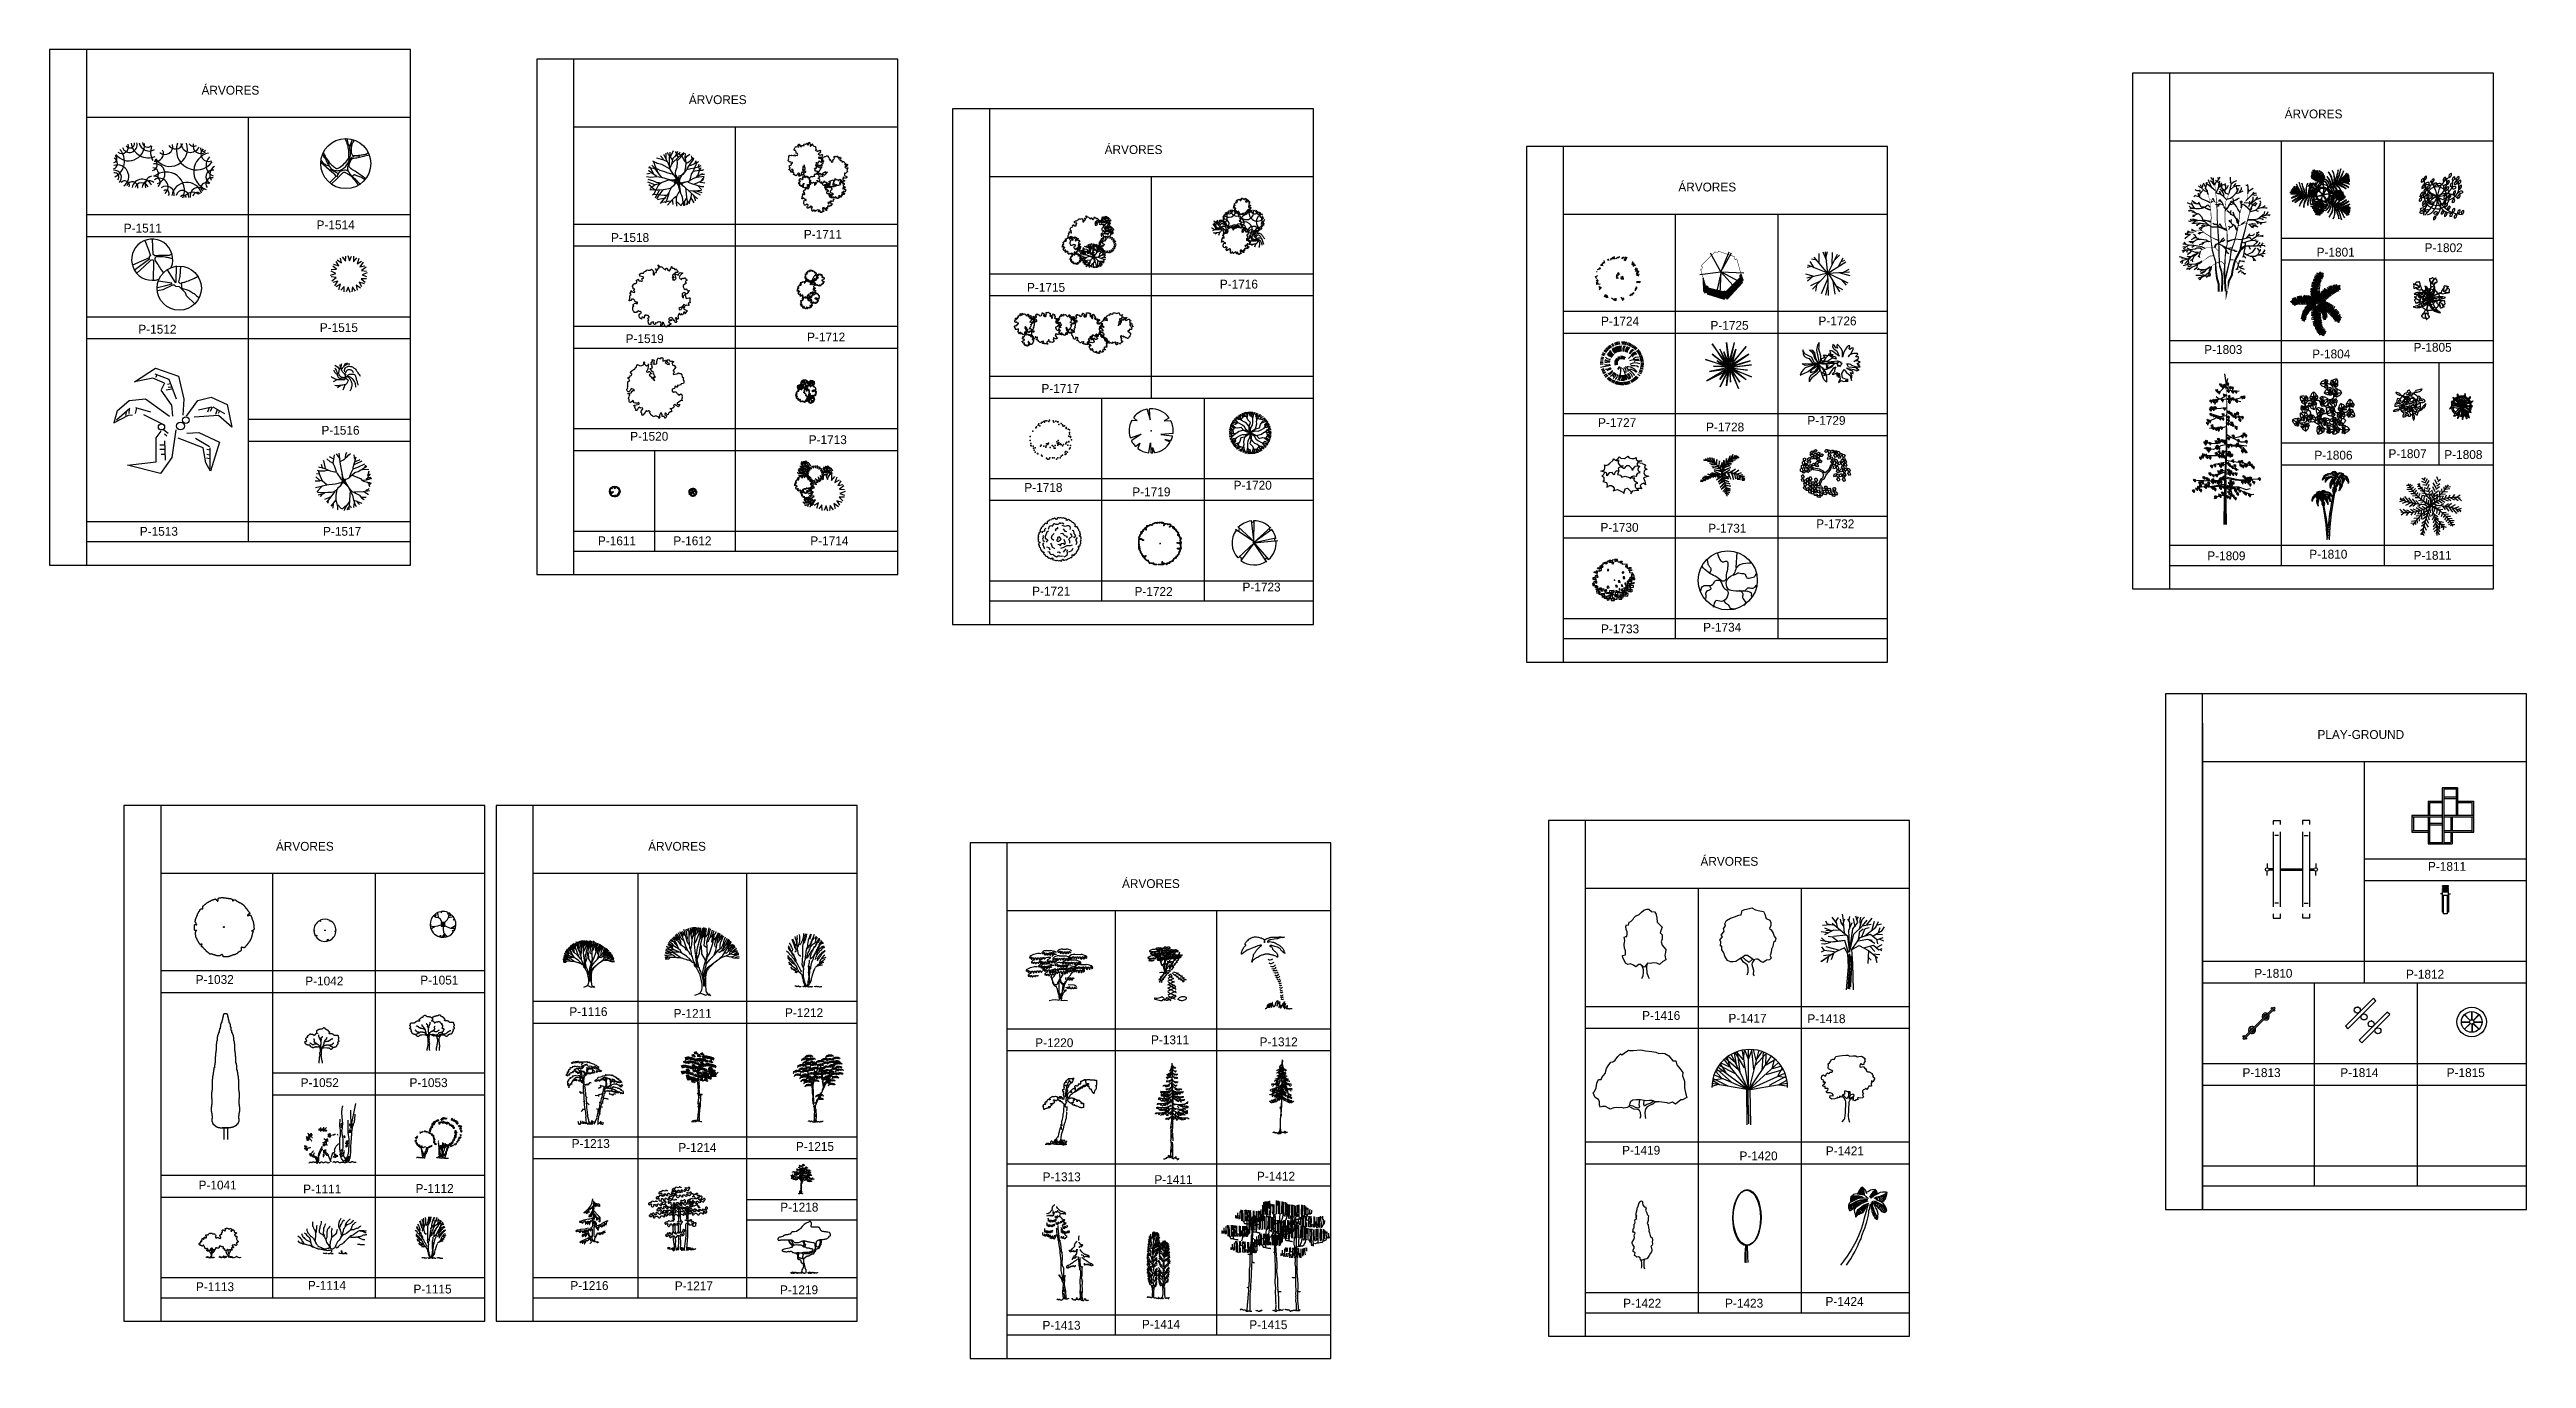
# Model space of a CAD drawing. Extents: x -74 to 94, y -49 to 40.
import ezdxf

# ---------------------------------------------------------------- set-up
doc = ezdxf.new("R2010")
doc.units = 0
doc.header["$LTSCALE"] = 100
doc.header["$MEASUREMENT"] = 0
doc.layers.get('0').update_dxf_attribs({"linetype": 'CONTINUOUS'})
for name, color, linetype in [('02', 1, 'CONTINUOUS'), ('ESC-50', 1, 'CONTINUOUS'), ('FOLHA', 3, 'CONTINUOUS'), ('P-ARVORE', 2, 'CONTINUOUS'), ('P-PGROUND', 2, 'CONTINUOUS'), ('VEG', 2, 'CONTINUOUS'), ('VEGET', 2, 'CONTINUOUS'), ('VEGET-I', 1, 'CONTINUOUS')]:
    doc.layers.add(name, color=color, linetype=linetype)

msp = doc.modelspace()

# ---------------------------------------------------------------- texts
at = {"layer": 'FOLHA', "linetype": 'CONTINUOUS'}
for s, p in [('ÁRVORES', (-63.65, 36.76)), ('ÁRVORES', (-30.57, 36.12)), ('ÁRVORES', (77.77, 35.15)), ('ÁRVORES', (-2.34, 32.73)), ('ÁRVORES', (36.61, 30.19)), ('P-1511', (-68.93, 27.4)), ('P-1514', (-55.84, 27.62)), ('P-1518', (-35.85, 26.76)), ('P-1711', (-22.76, 26.98)), ('P-1801', (79.94, 25.77)), ('P-1802', (87.27, 26.07)), ('P-1715', (-7.61, 23.38)), ('P-1716', (5.48, 23.6)), ('P-1512', (-67.94, 20.54)), ('P-1515', (-55.62, 20.65)), ('P-1519', (-34.86, 19.9)), ('P-1712', (-22.54, 20.01)), ('P-1724', (31.36, 21.09)), ('P-1725', (38.79, 20.8)), ('P-1726', (46.12, 21.1)), ('P-1803', (72.31, 19.16)), ('P-1804', (79.64, 18.86)), ('P-1805', (86.52, 19.31)), ('P-1717', (-6.63, 16.52)), ('P-1516', (-55.51, 13.68)), ('P-1520', (-34.55, 13.27)), ('P-1713', (-22.43, 13.04)), ('P-1727', (31.16, 14.2)), ('P-1728', (38.49, 13.9)), ('P-1729', (45.37, 14.35)), ('P-1806', (79.79, 11.99)), ('P-1807', (84.82, 12.09)), ('P-1808', (88.61, 12.03)), ('P-1718', (-7.79, 9.8)), ('P-1719', (-0.46, 9.5)), ('P-1720', (6.42, 9.95)), ('P-1513', (-67.84, 6.82)), ('P-1517', (-55.4, 6.82)), ('P-1611', (-36.74, 6.18)), ('P-1612', (-31.62, 6.18)), ('P-1714', (-22.32, 6.18)), ('P-1730', (31.32, 7.09)), ('P-1731', (38.64, 7.03)), ('P-1732', (45.97, 7.33)), ('P-1809', (72.52, 5.16)), ('P-1810', (79.44, 5.27)), ('P-1811', (86.52, 5.19)), ('P-1721', (-7.26, 2.76)), ('P-1723', (7.02, 3.04)), ('P-1722', (-0.31, 2.74)), ('P-1733', (31.36, 0.2)), ('P-1734', (38.29, 0.31)), ('PLAY-GROUND', (80, -6.97)), ('ÁRVORES', (-58.6, -14.56)), ('ÁRVORES', (-33.33, -14.56)), ('ÁRVORES', (38.11, -15.58)), ('ÁRVORES', (-1.16, -17.09)), ('P-1811', (87.5, -15.92)), ('P-1032', (-64.05, -23.6)), ('P-1042', (-56.61, -23.7)), ('P-1051', (-48.8, -23.64)), ('P-1810', (75.71, -23.18)), ('P-1812', (86.01, -23.24)), ('P-1116', (-38.68, -25.78)), ('P-1211', (-31.6, -25.9)), ('P-1212', (-24.04, -25.85)), ('P-1416', (34.15, -26.04)), ('P-1417', (40.01, -26.23)), ('P-1418', (45.37, -26.26)), ('P-1220', (-7.05, -27.89)), ('P-1311', (0.81, -27.69)), ('P-1312', (8.18, -27.83)), ('P-1052', (-56.92, -30.6)), ('P-1053', (-49.53, -30.6)), ('P-1813', (74.91, -29.92)), ('P-1814', (81.55, -29.92)), ('P-1815', (88.77, -29.92)), ('P-1213', (-38.52, -34.73)), ('P-1214', (-31.28, -35)), ('P-1215', (-23.3, -34.93)), ('P-1419', (32.79, -35.19)), ('P-1420', (40.76, -35.57)), ('P-1421', (46.62, -35.23)), ('P-1041', (-63.85, -37.55)), ('P-1313', (-6.55, -36.99)), ('P-1411', (1.04, -37.18)), ('P-1412', (8, -36.95)), ('P-1111', (-56.75, -37.82)), ('P-1112', (-49.12, -37.78)), ('P-1218', (-24.36, -39.05)), ('P-1113', (-64.03, -44.45)), ('P-1114', (-56.43, -44.36)), ('P-1115', (-49.26, -44.61)), ('P-1216', (-38.61, -44.37)), ('P-1217', (-31.52, -44.39)), ('P-1219', (-24.38, -44.66)), ('P-1422', (32.86, -45.57)), ('P-1423', (39.78, -45.57)), ('P-1424', (46.6, -45.45)), ('P-1413', (-6.56, -47.07)), ('P-1414', (0.19, -47)), ('P-1415', (7.48, -47.03))]:
    msp.add_text(s, height=0.6, dxfattribs=at).set_placement(p)

# ---------------------------------------------------------------- blocks, each defined once
blk = doc.blocks.new('P-1717')
at = {"layer": 'P-ARVORE'}
for points in [[(-4.07, 0.13), (-4.05, 0.11), (-4.05, 0.09), (-4.01, 0.06), (-4.02, 0.05), (-4.08, 0.04), (-4.05, 0.02), (-4.04, -0.02), (-4.02, -0.03), (-4.03, -0.06), (-4.02, -0.08), (-4, -0.08), (-3.99, -0.1), (-3.96, -0.13), (-3.96, -0.13), (-3.93, -0.15), (-3.96, -0.15), (-4, -0.18), (-3.99, -0.19), (-3.98, -0.21), (-3.98, -0.23), (-3.96, -0.25), (-3.93, -0.25), (-3.97, -0.26), (-3.98, -0.28), (-3.95, -0.29), (-3.96, -0.31), (-3.97, -0.31), (-3.98, -0.33), (-3.97, -0.37), (-4.02, -0.36), (-4.02, -0.31), (-4.01, -0.29), (-4.03, -0.29), (-4.02, -0.26), (-4.04, -0.26), (-4.09, -0.27), (-4.09, -0.28), (-4.09, -0.32), (-4.1, -0.36), (-4.1, -0.38), (-4.12, -0.42), (-4.14, -0.41), (-4.16, -0.4), (-4.18, -0.41), (-4.2, -0.43), (-4.22, -0.42), (-4.23, -0.38), (-4.23, -0.35), (-4.26, -0.36), (-4.29, -0.37), (-4.31, -0.35), (-4.29, -0.32), (-4.31, -0.3), (-4.34, -0.28), (-4.38, -0.28), (-4.4, -0.3), (-4.36, -0.31), (-4.33, -0.36), (-4.33, -0.38), (-4.35, -0.38), (-4.36, -0.4), (-4.38, -0.36), (-4.41, -0.35), (-4.46, -0.36), (-4.49, -0.34), (-4.46, -0.33), (-4.44, -0.32), (-4.47, -0.29), (-4.46, -0.28), (-4.48, -0.25), (-4.52, -0.26), (-4.52, -0.25), (-4.53, -0.23), (-4.55, -0.23), (-4.49, -0.14), (-4.49, -0.13), (-4.53, -0.1), (-4.5, -0.08), (-4.49, -0.05), (-4.5, -0.04), (-4.58, -0.07), (-4.59, -0.06), (-4.6, -0.08), (-4.62, -0.08), (-4.62, -0.09), (-4.65, -0.08), (-4.68, -0.08), (-4.7, -0.05), (-4.71, 0), (-4.74, 0.02), (-4.74, 0.05), (-4.74, 0.05), (-4.74, 0.07), (-4.76, 0.08), (-4.76, 0.14), (-4.75, 0.16), (-4.7, 0.16), (-4.7, 0.18), (-4.69, 0.19), (-4.64, 0.2), (-4.61, 0.2), (-4.62, 0.25), (-4.6, 0.25), (-4.56, 0.23), (-4.56, 0.24), (-4.55, 0.29), (-4.49, 0.3), (-4.49, 0.32), (-4.5, 0.35), (-4.53, 0.37), (-4.55, 0.36), (-4.59, 0.36), (-4.59, 0.36), (-4.62, 0.41), (-4.65, 0.42), (-4.67, 0.43), (-4.7, 0.42), (-4.71, 0.4), (-4.73, 0.42), (-4.74, 0.44), (-4.74, 0.46), (-4.74, 0.47), (-4.74, 0.5), (-4.73, 0.52), (-4.75, 0.55), (-4.75, 0.57), (-4.71, 0.57), (-4.71, 0.57), (-4.67, 0.6), (-4.66, 0.61), (-4.63, 0.62), (-4.63, 0.65), (-4.66, 0.66), (-4.69, 0.65), (-4.7, 0.66), (-4.68, 0.71), (-4.67, 0.71), (-4.62, 0.69), (-4.59, 0.67), (-4.57, 0.67), (-4.55, 0.69), (-4.57, 0.72), (-4.55, 0.74), (-4.54, 0.75), (-4.52, 0.76), (-4.51, 0.77), (-4.47, 0.77), (-4.49, 0.77), (-4.51, 0.8), (-4.52, 0.84), (-4.48, 0.84), (-4.47, 0.86), (-4.47, 0.86), (-4.44, 0.88), (-4.43, 0.91), (-4.43, 0.92), (-4.38, 0.88), (-4.37, 0.87), (-4.36, 0.9), (-4.36, 0.91), (-4.4, 0.95), (-4.4, 0.97), (-4.39, 0.99), (-4.37, 1), (-4.36, 1), (-4.35, 0.97), (-4.34, 0.97), (-4.3, 0.97), (-4.3, 0.97), (-4.3, 0.92), (-4.3, 0.92), (-4.27, 0.88), (-4.26, 0.89), (-4.25, 0.93), (-4.24, 0.95), (-4.24, 0.96), (-4.24, 0.98), (-4.25, 1), (-4.23, 1.02), (-4.23, 1.01), (-4.21, 0.98), (-4.2, 0.98), (-4.16, 0.97), (-4.15, 0.96), (-4.13, 0.97), (-4.09, 0.99), (-4.08, 0.98), (-4.06, 0.96), (-4.03, 0.95), (-4.03, 0.94), (-4.02, 0.93), (-4, 0.91), (-3.99, 0.9), (-4, 0.88), (-4.01, 0.87), (-3.98, 0.86), (-3.96, 0.86), (-3.95, 0.87), (-3.92, 0.86), (-3.91, 0.86), (-3.89, 0.88), (-3.88, 0.92), (-3.87, 0.93), (-3.86, 0.95), (-3.85, 0.97), (-3.83, 0.97), (-3.81, 0.94), (-3.81, 0.92), (-3.79, 0.9), (-3.79, 0.87), (-3.81, 0.84), (-3.82, 0.83), (-3.83, 0.81), (-3.81, 0.79), (-3.77, 0.8), (-3.76, 0.8), (-3.74, 0.78), (-3.72, 0.81), (-3.69, 0.85), (-3.68, 0.87), (-3.66, 0.86), (-3.66, 0.83), (-3.65, 0.82), (-3.64, 0.8), (-3.64, 0.78), (-3.62, 0.77), (-3.61, 0.75), (-3.63, 0.74), (-3.66, 0.74), (-3.7, 0.72), (-3.73, 0.71), (-3.74, 0.7), (-3.73, 0.67), (-3.71, 0.69), (-3.68, 0.69), (-3.64, 0.69), (-3.61, 0.69), (-3.6, 0.67), (-3.6, 0.64), (-3.58, 0.64), (-3.56, 0.66), (-3.53, 0.68), (-3.5, 0.68), (-3.49, 0.66), (-3.49, 0.62), (-3.48, 0.59), (-3.48, 0.54), (-3.47, 0.54), (-3.5, 0.51), (-3.5, 0.5), (-3.48, 0.49), (-3.45, 0.49), (-3.44, 0.48), (-3.49, 0.47), (-3.52, 0.45), (-3.54, 0.44), (-3.54, 0.42), (-3.57, 0.4), (-3.6, 0.39), (-3.58, 0.38), (-3.56, 0.37), (-3.52, 0.35), (-3.52, 0.36), (-3.5, 0.39), (-3.49, 0.41), (-3.47, 0.43), (-3.46, 0.44), (-3.43, 0.42), (-3.42, 0.4), (-3.42, 0.38), (-3.43, 0.36), (-3.44, 0.34), (-3.43, 0.33), (-3.44, 0.31), (-3.43, 0.29), (-3.43, 0.29), (-3.43, 0.27), (-3.43, 0.24), (-3.43, 0.2), (-3.46, 0.17), (-3.48, 0.16), (-3.45, 0.14), (-3.46, 0.13), (-3.43, 0.11), (-3.43, 0.1), (-3.45, 0.08), (-3.47, 0.08), (-3.49, 0.04), (-3.51, 0.04), (-3.52, 0.01), (-3.51, 0), (-3.48, -0.04), (-3.48, -0.04), (-3.51, -0.06), (-3.52, -0.08), (-3.52, -0.08), (-3.56, -0.11), (-3.58, -0.11), (-3.59, -0.14), (-3.6, -0.14), (-3.61, -0.16), (-3.61, -0.16), (-3.62, -0.21), (-3.62, -0.22), (-3.64, -0.22), (-3.63, -0.23), (-3.68, -0.21), (-3.72, -0.2), (-3.74, -0.21), (-3.78, -0.24), (-3.79, -0.25), (-3.78, -0.3), (-3.8, -0.28), (-3.79, -0.25), (-3.81, -0.24), (-3.83, -0.22), (-3.85, -0.21), (-3.87, -0.22), (-3.88, -0.23), (-3.9, -0.26), (-3.89, -0.21), (-3.88, -0.13), (-3.88, -0.1), (-3.86, -0.08), (-3.86, -0.07), (-3.89, -0.06), (-3.92, -0.08), (-3.94, -0.08), (-3.95, -0.05), (-3.98, -0.04), (-3.97, -0.03), (-3.93, -0.01), (-3.93, 0.01), (-3.96, 0.03), (-3.98, 0.05), (-3.98, 0.07), (-4.01, 0.07), (-4.03, 0.11), (-4.05, 0.11), (-4.07, 0.13)], [(-1.28, 0.07), (-1.26, 0.05), (-1.26, 0.04), (-1.22, 0.01), (-1.23, -0.01), (-1.29, -0.01), (-1.26, -0.04), (-1.25, -0.08), (-1.23, -0.09), (-1.24, -0.11), (-1.23, -0.13), (-1.21, -0.14), (-1.2, -0.15), (-1.17, -0.19), (-1.17, -0.19), (-1.14, -0.2), (-1.17, -0.21), (-1.22, -0.24), (-1.2, -0.25), (-1.19, -0.27), (-1.19, -0.29), (-1.17, -0.31), (-1.14, -0.31), (-1.18, -0.32), (-1.19, -0.34), (-1.16, -0.35), (-1.17, -0.36), (-1.18, -0.36), (-1.19, -0.39), (-1.18, -0.42), (-1.23, -0.41), (-1.23, -0.37), (-1.22, -0.35), (-1.24, -0.35), (-1.23, -0.32), (-1.25, -0.32), (-1.3, -0.33), (-1.3, -0.34), (-1.3, -0.38), (-1.31, -0.41), (-1.31, -0.44), (-1.33, -0.47), (-1.35, -0.46), (-1.37, -0.46), (-1.39, -0.46), (-1.41, -0.49), (-1.43, -0.48), (-1.44, -0.43), (-1.44, -0.41), (-1.47, -0.41), (-1.5, -0.43), (-1.52, -0.4), (-1.5, -0.38), (-1.52, -0.36), (-1.55, -0.33), (-1.59, -0.33), (-1.61, -0.36), (-1.57, -0.36), (-1.54, -0.41), (-1.54, -0.44), (-1.56, -0.44), (-1.57, -0.45), (-1.59, -0.42), (-1.62, -0.41), (-1.67, -0.41), (-1.7, -0.4), (-1.67, -0.39), (-1.66, -0.38), (-1.68, -0.34), (-1.67, -0.33), (-1.69, -0.31), (-1.73, -0.32), (-1.73, -0.31), (-1.74, -0.29), (-1.76, -0.28), (-1.7, -0.2), (-1.7, -0.19), (-1.74, -0.16), (-1.71, -0.13), (-1.7, -0.11), (-1.72, -0.1), (-1.79, -0.12), (-1.8, -0.12), (-1.81, -0.14), (-1.83, -0.13), (-1.83, -0.15), (-1.86, -0.13), (-1.89, -0.14), (-1.91, -0.11), (-1.92, -0.06), (-1.95, -0.04), (-1.95, -0.01), (-1.95, -0.01), (-1.95, 0.01), (-1.97, 0.02), (-1.97, 0.08), (-1.96, 0.1), (-1.91, 0.11), (-1.91, 0.13), (-1.9, 0.13), (-1.85, 0.15), (-1.82, 0.15), (-1.83, 0.19), (-1.81, 0.19), (-1.77, 0.17), (-1.77, 0.18), (-1.76, 0.23), (-1.7, 0.25), (-1.7, 0.26), (-1.71, 0.29), (-1.74, 0.32), (-1.76, 0.3), (-1.8, 0.3), (-1.8, 0.31), (-1.83, 0.35), (-1.86, 0.36), (-1.88, 0.38), (-1.91, 0.36), (-1.92, 0.34), (-1.94, 0.36), (-1.95, 0.39), (-1.95, 0.4), (-1.95, 0.41), (-1.95, 0.44), (-1.94, 0.46), (-1.96, 0.49), (-1.96, 0.51), (-1.92, 0.51), (-1.92, 0.51), (-1.88, 0.55), (-1.87, 0.55), (-1.84, 0.56), (-1.84, 0.59), (-1.87, 0.6), (-1.9, 0.59), (-1.91, 0.6), (-1.89, 0.65), (-1.88, 0.66), (-1.83, 0.63), (-1.8, 0.61), (-1.78, 0.62), (-1.76, 0.63), (-1.78, 0.67), (-1.76, 0.69), (-1.75, 0.69), (-1.73, 0.7), (-1.73, 0.71), (-1.68, 0.71), (-1.7, 0.72), (-1.72, 0.75), (-1.73, 0.78), (-1.69, 0.79), (-1.68, 0.8), (-1.68, 0.81), (-1.66, 0.82), (-1.65, 0.85), (-1.64, 0.86), (-1.59, 0.82), (-1.58, 0.82), (-1.57, 0.84), (-1.57, 0.86), (-1.61, 0.89), (-1.61, 0.92), (-1.6, 0.93), (-1.58, 0.94), (-1.57, 0.94), (-1.56, 0.91), (-1.55, 0.91), (-1.51, 0.91), (-1.51, 0.91), (-1.51, 0.87), (-1.51, 0.87), (-1.48, 0.83), (-1.47, 0.84), (-1.46, 0.87), (-1.45, 0.89), (-1.45, 0.9), (-1.45, 0.92), (-1.46, 0.94), (-1.44, 0.96), (-1.44, 0.95), (-1.42, 0.93), (-1.41, 0.92), (-1.37, 0.91), (-1.36, 0.9), (-1.34, 0.91), (-1.3, 0.93), (-1.29, 0.92), (-1.27, 0.9), (-1.24, 0.89), (-1.24, 0.88), (-1.23, 0.87), (-1.21, 0.85), (-1.2, 0.84), (-1.22, 0.83), (-1.22, 0.82), (-1.19, 0.8), (-1.17, 0.8), (-1.16, 0.81), (-1.13, 0.8), (-1.12, 0.8), (-1.1, 0.83), (-1.09, 0.86), (-1.08, 0.87), (-1.07, 0.89), (-1.06, 0.92), (-1.04, 0.91), (-1.02, 0.89), (-1.02, 0.86), (-1, 0.84), (-1, 0.82), (-1.03, 0.78), (-1.03, 0.77), (-1.04, 0.75), (-1.02, 0.74), (-0.98, 0.74), (-0.97, 0.74), (-0.95, 0.73), (-0.93, 0.76), (-0.9, 0.8), (-0.89, 0.81), (-0.87, 0.81), (-0.87, 0.78), (-0.86, 0.76), (-0.85, 0.74), (-0.85, 0.72), (-0.83, 0.71), (-0.82, 0.69), (-0.84, 0.69), (-0.87, 0.68), (-0.91, 0.66), (-0.94, 0.65), (-0.95, 0.64), (-0.94, 0.61), (-0.92, 0.63), (-0.89, 0.64), (-0.85, 0.64), (-0.82, 0.63), (-0.81, 0.61), (-0.81, 0.58), (-0.79, 0.58), (-0.77, 0.6), (-0.74, 0.63), (-0.71, 0.62), (-0.7, 0.6), (-0.7, 0.57), (-0.69, 0.53), (-0.69, 0.48), (-0.69, 0.48), (-0.71, 0.45), (-0.71, 0.44), (-0.69, 0.43), (-0.66, 0.43), (-0.65, 0.42), (-0.7, 0.41), (-0.73, 0.4), (-0.75, 0.38), (-0.75, 0.37), (-0.78, 0.34), (-0.81, 0.34), (-0.79, 0.32), (-0.77, 0.31), (-0.73, 0.29), (-0.73, 0.3), (-0.71, 0.33), (-0.7, 0.35), (-0.68, 0.37), (-0.67, 0.38), (-0.64, 0.36), (-0.63, 0.34), (-0.63, 0.32), (-0.65, 0.3), (-0.65, 0.28), (-0.64, 0.27), (-0.65, 0.25), (-0.64, 0.24), (-0.64, 0.23), (-0.64, 0.21), (-0.64, 0.18), (-0.64, 0.14), (-0.67, 0.12), (-0.69, 0.11), (-0.66, 0.09), (-0.67, 0.07), (-0.64, 0.05), (-0.64, 0.04), (-0.66, 0.03), (-0.68, 0.03), (-0.7, -0.02), (-0.72, -0.01), (-0.73, -0.05), (-0.72, -0.06), (-0.69, -0.1), (-0.69, -0.1), (-0.72, -0.12), (-0.73, -0.14), (-0.73, -0.14), (-0.77, -0.17), (-0.79, -0.16), (-0.8, -0.2), (-0.81, -0.2), (-0.82, -0.21), (-0.82, -0.21), (-0.83, -0.27), (-0.83, -0.28), (-0.85, -0.28), (-0.84, -0.28), (-0.89, -0.26), (-0.93, -0.26), (-0.95, -0.27), (-0.99, -0.3), (-1, -0.31), (-0.99, -0.36), (-1.01, -0.33), (-1, -0.31), (-1.02, -0.3), (-1.04, -0.28), (-1.06, -0.27), (-1.08, -0.28), (-1.09, -0.29), (-1.11, -0.31), (-1.1, -0.27), (-1.1, -0.19), (-1.09, -0.16), (-1.07, -0.14), (-1.07, -0.12), (-1.1, -0.12), (-1.13, -0.14), (-1.15, -0.14), (-1.16, -0.11), (-1.19, -0.09), (-1.18, -0.08), (-1.15, -0.07), (-1.14, -0.05), (-1.17, -0.03), (-1.19, 0), (-1.19, 0.01), (-1.22, 0.02), (-1.24, 0.05), (-1.26, 0.05), (-1.28, 0.07)], [(2.3, 0.18), (2.3, 0.22), (2.33, 0.24), (2.33, 0.31), (2.35, 0.32), (2.42, 0.25), (2.42, 0.31), (2.46, 0.35), (2.45, 0.39), (2.49, 0.41), (2.5, 0.44), (2.49, 0.46), (2.5, 0.49), (2.52, 0.55), (2.52, 0.55), (2.51, 0.61), (2.55, 0.59), (2.62, 0.55), (2.62, 0.58), (2.63, 0.61), (2.67, 0.63), (2.67, 0.67), (2.65, 0.71), (2.69, 0.67), (2.73, 0.67), (2.71, 0.72), (2.73, 0.73), (2.75, 0.71), (2.79, 0.71), (2.82, 0.76), (2.86, 0.69), (2.79, 0.65), (2.77, 0.64), (2.78, 0.62), (2.73, 0.61), (2.75, 0.58), (2.81, 0.53), (2.82, 0.54), (2.87, 0.58), (2.93, 0.6), (2.96, 0.62), (3.02, 0.63), (3.03, 0.59), (3.04, 0.57), (3.06, 0.55), (3.11, 0.55), (3.13, 0.5), (3.07, 0.46), (3.04, 0.43), (3.07, 0.4), (3.12, 0.37), (3.11, 0.33), (3.06, 0.33), (3.06, 0.28), (3.06, 0.22), (3.09, 0.17), (3.13, 0.17), (3.11, 0.22), (3.14, 0.31), (3.17, 0.33), (3.19, 0.31), (3.22, 0.31), (3.2, 0.25), (3.22, 0.2), (3.27, 0.15), (3.28, 0.1), (3.24, 0.12), (3.21, 0.13), (3.19, 0.08), (3.17, 0.07), (3.16, 0.02), (3.2, -0.01), (3.19, -0.02), (3.18, -0.05), (3.18, -0.08), (3.02, -0.09), (3.01, -0.1), (3.01, -0.17), (2.96, -0.17), (2.92, -0.18), (2.92, -0.2), (3.01, -0.26), (3.02, -0.28), (3.06, -0.28), (3.07, -0.31), (3.09, -0.3), (3.09, -0.35), (3.13, -0.38), (3.11, -0.43), (3.06, -0.5), (3.06, -0.55), (3.02, -0.57), (3.02, -0.57), (3, -0.6), (3, -0.63), (2.93, -0.68), (2.9, -0.69), (2.84, -0.63), (2.82, -0.65), (2.8, -0.65), (2.74, -0.6), (2.71, -0.56), (2.67, -0.61), (2.64, -0.59), (2.63, -0.52), (2.61, -0.53), (2.55, -0.56), (2.47, -0.5), (2.46, -0.52), (2.43, -0.56), (2.43, -0.62), (2.46, -0.62), (2.5, -0.68), (2.5, -0.68), (2.47, -0.76), (2.48, -0.8), (2.48, -0.84), (2.53, -0.87), (2.56, -0.86), (2.56, -0.91), (2.54, -0.95), (2.51, -0.95), (2.5, -0.97), (2.47, -0.99), (2.43, -1.01), (2.4, -1.05), (2.38, -1.07), (2.36, -1.02), (2.35, -1.02), (2.27, -1.01), (2.25, -0.99), (2.21, -0.97), (2.18, -1), (2.19, -1.05), (2.23, -1.08), (2.23, -1.09), (2.15, -1.11), (2.13, -1.11), (2.12, -1.01), (2.11, -0.96), (2.08, -0.94), (2.05, -0.94), (2.03, -0.99), (1.98, -0.99), (1.97, -0.98), (1.94, -0.97), (1.92, -0.97), (1.88, -0.91), (1.89, -0.94), (1.88, -1), (1.83, -1.03), (1.8, -0.99), (1.77, -0.99), (1.76, -1), (1.72, -0.98), (1.67, -1), (1.65, -1), (1.66, -0.91), (1.66, -0.88), (1.61, -0.9), (1.6, -0.91), (1.59, -0.99), (1.56, -1.01), (1.53, -1.02), (1.5, -1.01), (1.49, -0.99), (1.52, -0.95), (1.51, -0.93), (1.48, -0.89), (1.48, -0.89), (1.53, -0.84), (1.53, -0.84), (1.55, -0.77), (1.53, -0.76), (1.47, -0.78), (1.44, -0.79), (1.42, -0.8), (1.41, -0.82), (1.39, -0.85), (1.34, -0.84), (1.36, -0.83), (1.38, -0.79), (1.37, -0.77), (1.34, -0.72), (1.34, -0.68), (1.31, -0.68), (1.25, -0.64), (1.26, -0.62), (1.26, -0.58), (1.25, -0.53), (1.26, -0.52), (1.27, -0.5), (1.27, -0.46), (1.28, -0.44), (1.3, -0.44), (1.32, -0.43), (1.31, -0.39), (1.3, -0.37), (1.27, -0.37), (1.26, -0.31), (1.25, -0.3), (1.2, -0.3), (1.15, -0.31), (1.13, -0.31), (1.08, -0.32), (1.05, -0.33), (1.04, -0.3), (1.05, -0.26), (1.08, -0.23), (1.08, -0.19), (1.12, -0.17), (1.18, -0.16), (1.2, -0.16), (1.24, -0.16), (1.24, -0.12), (1.18, -0.07), (1.19, -0.06), (1.18, -0.02), (1.13, -0.02), (1.05, -0.03), (1.02, -0.03), (1.01, 0), (1.05, 0.03), (1.05, 0.06), (1.06, 0.09), (1.1, 0.11), (1.09, 0.14), (1.1, 0.17), (1.13, 0.16), (1.17, 0.12), (1.22, 0.09), (1.27, 0.06), (1.28, 0.06), (1.31, 0.1), (1.27, 0.11), (1.24, 0.14), (1.2, 0.18), (1.18, 0.23), (1.19, 0.27), (1.22, 0.29), (1.22, 0.31), (1.17, 0.31), (1.11, 0.34), (1.09, 0.37), (1.1, 0.4), (1.15, 0.44), (1.18, 0.49), (1.24, 0.52), (1.24, 0.54), (1.3, 0.53), (1.31, 0.54), (1.3, 0.58), (1.28, 0.62), (1.28, 0.64), (1.33, 0.59), (1.39, 0.55), (1.42, 0.54), (1.44, 0.56), (1.5, 0.55), (1.54, 0.52), (1.54, 0.55), (1.53, 0.59), (1.51, 0.66), (1.5, 0.65), (1.44, 0.64), (1.41, 0.64), (1.36, 0.65), (1.35, 0.65), (1.35, 0.71), (1.36, 0.73), (1.38, 0.75), (1.43, 0.76), (1.45, 0.76), (1.46, 0.79), (1.49, 0.79), (1.5, 0.81), (1.51, 0.83), (1.53, 0.84), (1.57, 0.87), (1.62, 0.91), (1.68, 0.9), (1.71, 0.88), (1.7, 0.94), (1.73, 0.94), (1.73, 0.99), (1.74, 1), (1.78, 0.99), (1.8, 0.97), (1.86, 0.99), (1.88, 0.96), (1.94, 0.98), (1.94, 1), (1.95, 1.07), (1.96, 1.07), (2.02, 1.06), (2.05, 1.05), (2.05, 1.05), (2.12, 1.04), (2.13, 1.01), (2.19, 1.03), (2.2, 1.02), (2.22, 1.02), (2.22, 1.02), (2.3, 1.06), (2.31, 1.06), (2.33, 1.04), (2.33, 1.06), (2.36, 0.97), (2.38, 0.92), (2.41, 0.91), (2.49, 0.88), (2.5, 0.88), (2.56, 0.94), (2.55, 0.89), (2.51, 0.88), (2.51, 0.85), (2.51, 0.81), (2.52, 0.76), (2.54, 0.76), (2.57, 0.75), (2.62, 0.75), (2.56, 0.72), (2.45, 0.65), (2.41, 0.63), (2.36, 0.64), (2.35, 0.62), (2.37, 0.58), (2.41, 0.57), (2.43, 0.54), (2.41, 0.5), (2.42, 0.45), (2.4, 0.45), (2.35, 0.48), (2.32, 0.47), (2.32, 0.41), (2.31, 0.36), (2.29, 0.35), (2.31, 0.31), (2.29, 0.25), (2.3, 0.23), (2.3, 0.18)], [(-3.84, -0.89), (-3.83, -0.9), (-3.84, -0.91), (-3.81, -0.93), (-3.82, -0.93), (-3.85, -0.94), (-3.84, -0.95), (-3.83, -0.97), (-3.82, -0.98), (-3.82, -0.99), (-3.82, -1), (-3.81, -1.01), (-3.8, -1.02), (-3.78, -1.04), (-3.78, -1.04), (-3.77, -1.05), (-3.78, -1.05), (-3.81, -1.06), (-3.8, -1.07), (-3.79, -1.08), (-3.8, -1.09), (-3.78, -1.1), (-3.77, -1.11), (-3.79, -1.11), (-3.8, -1.12), (-3.78, -1.13), (-3.78, -1.14), (-3.79, -1.14), (-3.8, -1.15), (-3.79, -1.17), (-3.82, -1.16), (-3.82, -1.14), (-3.81, -1.13), (-3.82, -1.13), (-3.82, -1.11), (-3.83, -1.11), (-3.86, -1.11), (-3.86, -1.12), (-3.86, -1.14), (-3.86, -1.16), (-3.86, -1.18), (-3.87, -1.2), (-3.89, -1.19), (-3.9, -1.19), (-3.91, -1.19), (-3.92, -1.21), (-3.93, -1.2), (-3.94, -1.18), (-3.94, -1.16), (-3.95, -1.16), (-3.97, -1.17), (-3.98, -1.16), (-3.97, -1.14), (-3.99, -1.13), (-4, -1.12), (-4.03, -1.12), (-4.03, -1.13), (-4.01, -1.14), (-3.99, -1.16), (-4, -1.18), (-4, -1.18), (-4.01, -1.19), (-4.03, -1.17), (-4.04, -1.16), (-4.07, -1.16), (-4.09, -1.16), (-4.07, -1.15), (-4.06, -1.14), (-4.07, -1.13), (-4.07, -1.12), (-4.08, -1.11), (-4.1, -1.11), (-4.1, -1.1), (-4.11, -1.09), (-4.12, -1.09), (-4.09, -1.04), (-4.09, -1.03), (-4.11, -1.02), (-4.09, -1), (-4.09, -0.99), (-4.09, -0.99), (-4.14, -1), (-4.14, -1), (-4.15, -1.01), (-4.16, -1.01), (-4.16, -1.01), (-4.18, -1), (-4.19, -1.01), (-4.21, -0.99), (-4.21, -0.96), (-4.23, -0.95), (-4.23, -0.93), (-4.23, -0.93), (-4.23, -0.92), (-4.24, -0.91), (-4.24, -0.88), (-4.24, -0.87), (-4.21, -0.87), (-4.2, -0.86), (-4.2, -0.85), (-4.17, -0.84), (-4.16, -0.85), (-4.16, -0.82), (-4.15, -0.82), (-4.13, -0.83), (-4.12, -0.82), (-4.12, -0.8), (-4.09, -0.79), (-4.09, -0.78), (-4.09, -0.76), (-4.11, -0.75), (-4.12, -0.76), (-4.14, -0.76), (-4.14, -0.75), (-4.16, -0.73), (-4.18, -0.72), (-4.19, -0.71), (-4.21, -0.72), (-4.21, -0.73), (-4.22, -0.72), (-4.23, -0.71), (-4.23, -0.7), (-4.23, -0.69), (-4.23, -0.68), (-4.22, -0.66), (-4.23, -0.65), (-4.23, -0.64), (-4.21, -0.64), (-4.21, -0.64), (-4.19, -0.62), (-4.18, -0.61), (-4.17, -0.61), (-4.17, -0.59), (-4.18, -0.58), (-4.2, -0.59), (-4.2, -0.58), (-4.19, -0.56), (-4.19, -0.55), (-4.16, -0.57), (-4.14, -0.58), (-4.13, -0.58), (-4.12, -0.57), (-4.13, -0.55), (-4.12, -0.54), (-4.12, -0.53), (-4.1, -0.53), (-4.1, -0.52), (-4.07, -0.52), (-4.09, -0.52), (-4.1, -0.5), (-4.1, -0.48), (-4.08, -0.48), (-4.07, -0.47), (-4.07, -0.47), (-4.06, -0.46), (-4.05, -0.44), (-4.05, -0.44), (-4.03, -0.46), (-4.02, -0.46), (-4.01, -0.45), (-4.01, -0.44), (-4.03, -0.42), (-4.03, -0.41), (-4.03, -0.4), (-4.02, -0.39), (-4.01, -0.39), (-4.01, -0.41), (-4, -0.41), (-3.98, -0.41), (-3.98, -0.41), (-3.98, -0.43), (-3.98, -0.43), (-3.96, -0.46), (-3.95, -0.45), (-3.95, -0.43), (-3.94, -0.42), (-3.94, -0.41), (-3.94, -0.4), (-3.95, -0.39), (-3.94, -0.38), (-3.94, -0.39), (-3.93, -0.4), (-3.92, -0.4), (-3.9, -0.41), (-3.89, -0.41), (-3.88, -0.41), (-3.86, -0.39), (-3.85, -0.4), (-3.84, -0.41), (-3.82, -0.42), (-3.82, -0.43), (-3.82, -0.43), (-3.81, -0.44), (-3.8, -0.45), (-3.81, -0.46), (-3.81, -0.46), (-3.8, -0.47), (-3.79, -0.47), (-3.78, -0.46), (-3.76, -0.47), (-3.76, -0.47), (-3.75, -0.46), (-3.74, -0.44), (-3.73, -0.43), (-3.72, -0.42), (-3.72, -0.41), (-3.71, -0.41), (-3.7, -0.42), (-3.7, -0.44), (-3.69, -0.45), (-3.69, -0.46), (-3.7, -0.48), (-3.7, -0.49), (-3.71, -0.5), (-3.7, -0.51), (-3.67, -0.5), (-3.67, -0.51), (-3.66, -0.51), (-3.65, -0.5), (-3.63, -0.47), (-3.62, -0.47), (-3.61, -0.47), (-3.61, -0.48), (-3.6, -0.49), (-3.6, -0.5), (-3.6, -0.52), (-3.59, -0.52), (-3.58, -0.53), (-3.59, -0.54), (-3.61, -0.54), (-3.63, -0.55), (-3.65, -0.56), (-3.66, -0.56), (-3.65, -0.58), (-3.64, -0.57), (-3.62, -0.56), (-3.6, -0.56), (-3.58, -0.57), (-3.58, -0.58), (-3.58, -0.59), (-3.57, -0.6), (-3.56, -0.58), (-3.54, -0.57), (-3.52, -0.57), (-3.52, -0.58), (-3.52, -0.6), (-3.51, -0.63), (-3.51, -0.65), (-3.51, -0.65), (-3.52, -0.67), (-3.52, -0.68), (-3.51, -0.68), (-3.49, -0.68), (-3.49, -0.69), (-3.51, -0.69), (-3.53, -0.7), (-3.55, -0.71), (-3.54, -0.72), (-3.56, -0.73), (-3.58, -0.74), (-3.57, -0.75), (-3.55, -0.75), (-3.53, -0.76), (-3.53, -0.76), (-3.52, -0.74), (-3.51, -0.73), (-3.5, -0.72), (-3.5, -0.71), (-3.48, -0.72), (-3.48, -0.73), (-3.47, -0.74), (-3.48, -0.76), (-3.49, -0.77), (-3.48, -0.77), (-3.49, -0.78), (-3.48, -0.79), (-3.48, -0.8), (-3.48, -0.81), (-3.48, -0.82), (-3.48, -0.85), (-3.5, -0.86), (-3.51, -0.87), (-3.49, -0.88), (-3.5, -0.89), (-3.48, -0.9), (-3.48, -0.9), (-3.49, -0.91), (-3.5, -0.91), (-3.51, -0.94), (-3.52, -0.94), (-3.53, -0.96), (-3.52, -0.96), (-3.51, -0.98), (-3.51, -0.99), (-3.53, -1), (-3.53, -1.01), (-3.53, -1.01), (-3.55, -1.02), (-3.56, -1.02), (-3.57, -1.04), (-3.58, -1.04), (-3.58, -1.05), (-3.58, -1.05), (-3.59, -1.08), (-3.59, -1.09), (-3.6, -1.09), (-3.6, -1.09), (-3.63, -1.08), (-3.65, -1.08), (-3.66, -1.08), (-3.68, -1.1), (-3.68, -1.1), (-3.68, -1.13), (-3.69, -1.12), (-3.69, -1.1), (-3.7, -1.1), (-3.71, -1.09), (-3.72, -1.08), (-3.73, -1.09), (-3.74, -1.09), (-3.75, -1.11), (-3.74, -1.08), (-3.74, -1.04), (-3.74, -1.02), (-3.72, -1.01), (-3.73, -1), (-3.74, -0.99), (-3.76, -1.01), (-3.77, -1.01), (-3.78, -0.99), (-3.79, -0.98), (-3.79, -0.98), (-3.77, -0.97), (-3.77, -0.96), (-3.78, -0.95), (-3.8, -0.93), (-3.79, -0.92), (-3.81, -0.92), (-3.82, -0.9), (-3.83, -0.9), (-3.84, -0.89)]]:
    blk.add_lwpolyline(points, dxfattribs=at)
for points in [[(-3.49, -0.65), (-3.49, -0.6), (-3.49, -0.57, -0.241267), (-3.56, -0.5), (-3.57, -0.47), (-3.58, -0.48), (-3.61, -0.44), (-3.6, -0.4), (-3.59, -0.38), (-3.59, -0.38), (-3.6, -0.34), (-3.63, -0.29), (-3.58, -0.23), (-3.58, -0.23), (-3.56, -0.22, 0.173621), (-3.44, -0.23, 0.819804), (-3.45, -0.18, 0.238583), (-3.49, -0.2, -0.071987), (-3.51, -0.12, 0.4819), (-3.63, -0.14, -2.033354), (-3.63, -0.13, 0.200291), (-3.6, -0.07, -0.184711), (-3.67, -0.04, -0.06616), (-3.69, 0, -0.3357), (-3.78, -0.05, -0.100882), (-3.72, 0.02, -0.328139), (-3.67, 0.13, 0.072455), (-3.61, 0.22, -0.04539), (-3.65, 0.23, -0.409035), (-3.67, 0.26, -0.231707), (-3.61, 0.29, 0.688344), (-3.6, 0.32, 0.463342), (-3.57, 0.35, 0.184456), (-3.73, 0.42, -0.713964), (-3.73, 0.43, -0.221181), (-3.67, 0.46, -0.314247), (-3.63, 0.54, 0.565236), (-3.63, 0.58), (-3.64, 0.59), (-3.62, 0.6), (-3.6, 0.61), (-3.57, 0.65), (-3.53, 0.65, -0.457949), (-3.53, 0.58, -0.060847), (-3.41, 0.46, 0.212505), (-3.35, 0.5, -0.463173), (-3.33, 0.51, -0.876877), (-3.33, 0.48), (-3.36, 0.45), (-3.28, 0.48), (-3.27, 0.47), (-3.25, 0.47, -0.248601), (-3.25, 0.53), (-3.3, 0.59), (-3.42, 0.55), (-3.45, 0.56), (-3.44, 0.61), (-3.42, 0.66, 0.31059), (-3.46, 0.67), (-3.51, 0.71), (-3.51, 0.74), (-3.5, 0.75), (-3.51, 0.8), (-3.49, 0.82), (-3.48, 0.82, 0.178742), (-3.36, 0.7), (-3.31, 0.72, -0.164562), (-3.26, 0.77), (-3.27, 0.78), (-3.31, 0.81, -0.443973), (-3.3, 0.86, 0.51332), (-3.32, 0.88), (-3.32, 0.9), (-3.31, 0.92), (-3.25, 0.94), (-3.25, 0.98), (-3.24, 0.98), (-3.22, 0.95), (-3.22, 0.93), (-3.17, 0.91), (-3.15, 0.95), (-3.14, 0.95), (-3.11, 0.93), (-3.1, 0.89), (-3.09, 0.88), (-3.05, 0.84), (-3.01, 0.84), (-2.93, 0.87), (-2.91, 0.91), (-2.93, 0.95), (-2.88, 0.98, 0.65472), (-2.88, 1.04, -1.420327), (-2.86, 1.05, -0.331438), (-2.83, 1.02, -0.460688), (-2.78, 0.98), (-2.75, 0.98), (-2.75, 0.95), (-2.74, 0.93), (-2.74, 0.92, 0.634345), (-2.8, 0.86, 0.42075), (-2.7, 0.81), (-2.67, 0.8), (-2.62, 0.82), (-2.61, 0.85, -0.317469), (-2.72, 0.88, -0.414214), (-2.71, 0.91), (-2.63, 0.94), (-2.61, 0.93), (-2.59, 0.94), (-2.61, 1.04, -0.529528), (-2.59, 1.09), (-2.58, 1.08, 0.163749), (-2.45, 1.09), (-2.43, 1.08), (-2.42, 1.02), (-2.37, 1.04), (-2.34, 1.04), (-2.34, 1.02), (-2.35, 0.96, -0.454874), (-2.37, 0.89), (-2.38, 0.86), (-2.29, 0.8), (-2.26, 0.71), (-2.25, 0.68), (-2.23, 0.7), (-2.21, 0.7), (-2.2, 0.71), (-2.19, 0.71), (-2.19, 0.72), (-2.2, 0.77), (-2.24, 0.79), (-2.27, 0.82), (-2.28, 0.85), (-2.3, 0.87), (-2.3, 0.89), (-2.22, 0.86), (-2.16, 0.97, -0.998765), (-2.13, 0.96), (-2.04, 0.91), (-2.05, 0.9, 1.066056), (-2.1, 0.87), (-2.03, 0.84), (-2.01, 0.82), (-2.04, 0.76), (-2.01, 0.76), (-2, 0.75), (-2.02, 0.72), (-2.06, 0.71), (-2.06, 0.7), (-2, 0.66), (-1.98, 0.66), (-1.96, 0.66), (-1.95, 0.65), (-1.93, 0.66), (-1.89, 0.66), (-1.87, 0.67), (-1.86, 0.66), (-1.86, 0.63), (-1.9, 0.61), (-1.91, 0.59), (-1.9, 0.55), (-1.84, 0.59), (-1.79, 0.6), (-1.78, 0.62), (-1.76, 0.62, -0.924966), (-1.79, 0.54), (-1.81, 0.55), (-1.81, 0.51, -0.613567), (-1.85, 0.5), (-1.89, 0.47), (-1.9, 0.43), (-1.92, 0.43), (-1.89, 0.34), (-1.87, 0.33), (-1.85, 0.32), (-1.83, 0.34), (-1.84, 0.4), (-1.83, 0.42), (-1.81, 0.43), (-1.79, 0.34, 0.675596), (-1.73, 0.34), (-1.7, 0.41), (-1.69, 0.41), (-1.66, 0.4), (-1.66, 0.36), (-1.63, 0.33), (-1.64, 0.3), (-1.63, 0.29), (-1.59, 0.27), (-1.59, 0.21), (-1.6, 0.21), (-1.61, 0.19), (-1.63, 0.2), (-1.64, 0.17), (-1.69, 0.17), (-1.7, 0.15), (-1.73, 0.14), (-1.75, 0.11), (-1.65, 0.1), (-1.63, 0.08, -0.466507), (-1.65, 0.05), (-1.73, 0.06), (-1.77, 0.01), (-1.75, -0.07), (-1.72, -0.07), (-1.71, -0.12), (-1.71, -0.13), (-1.74, -0.15), (-1.68, -0.15), (-1.66, -0.17), (-1.69, -0.21), (-1.7, -0.22), (-1.75, -0.22), (-1.75, -0.23), (-1.74, -0.3), (-1.73, -0.3), (-1.7, -0.31, -0.666205), (-1.68, -0.37), (-1.71, -0.39), (-1.79, -0.41), (-1.83, -0.38), (-1.86, -0.41), (-1.9, -0.41), (-1.92, -0.37), (-1.94, -0.36), (-1.99, -0.4), (-1.99, -0.46), (-2.01, -0.48), (-1.99, -0.51), (-1.98, -0.54), (-1.9, -0.54), (-1.93, -0.58), (-1.92, -0.62), (-1.86, -0.64), (-1.87, -0.68, -0.377852), (-2.05, -0.7, 0.377569), (-2.09, -0.65, 0.335227), (-2.13, -0.67), (-2.13, -0.67), (-2.13, -0.72), (-2.15, -0.75), (-2.14, -0.79), (-2.14, -0.79), (-2.09, -0.81), (-2.1, -0.88), (-2.1, -0.91), (-2.12, -0.91, -0.287376), (-2.29, -0.95), (-2.32, -0.92), (-2.35, -0.94), (-2.37, -0.94), (-2.39, -0.92), (-2.41, -0.9), (-2.42, -0.83), (-2.41, -0.8), (-2.41, -0.79), (-2.47, -0.79), (-2.46, -0.85), (-2.47, -0.87), (-2.53, -0.89, 0.302168), (-2.57, -1), (-2.55, -1), (-2.52, -1.03), (-2.51, -1.05), (-2.51, -1.06), (-2.51, -1.08), (-2.52, -1.08), (-2.59, -1.06), (-2.66, -1.06), (-2.71, -1.05), (-2.73, -1.01), (-2.74, -1.02), (-2.76, -1.04), (-2.78, -1.05), (-2.81, -1.02), (-2.83, -1.01), (-2.85, -1.03), (-2.86, -1.02), (-2.86, -0.99), (-2.85, -0.98), (-2.83, -0.99), (-2.82, -0.99), (-2.8, -0.91), (-2.81, -0.88), (-2.83, -0.88), (-2.86, -0.9), (-2.88, -0.91), (-2.93, -0.88), (-2.94, -0.94), (-2.98, -0.94), (-3.01, -0.96), (-3.03, -0.96), (-3.06, -0.94), (-3.08, -0.93), (-3.13, -0.89), (-3.13, -0.86), (-3.15, -0.82), (-3.19, -0.8), (-3.24, -0.81), (-3.25, -0.78), (-3.27, -0.78), (-3.28, -0.76), (-3.27, -0.74), (-3.23, -0.75), (-3.22, -0.73), (-3.22, -0.67), (-3.22, -0.67), (-3.21, -0.65), (-3.21, -0.61), (-3.23, -0.6), (-3.26, -0.62), (-3.28, -0.62), (-3.3, -0.62), (-3.32, -0.61), (-3.32, -0.57), (-3.35, -0.57), (-3.37, -0.58), (-3.38, -0.7), (-3.42, -0.7), (-3.46, -0.71), (-3.49, -0.68)], [(-0.76, -0.68), (-0.76, -0.63), (-0.76, -0.6, -0.241267), (-0.82, -0.52), (-0.83, -0.5), (-0.85, -0.5), (-0.88, -0.46), (-0.87, -0.43), (-0.86, -0.41), (-0.86, -0.41), (-0.87, -0.37), (-0.9, -0.31), (-0.85, -0.25), (-0.85, -0.25), (-0.83, -0.24, 0.173621), (-0.71, -0.25, 0.819804), (-0.72, -0.21, 0.238583), (-0.76, -0.23, -0.071987), (-0.78, -0.15, 0.4819), (-0.9, -0.17, -2.033354), (-0.9, -0.16, 0.200291), (-0.87, -0.1, -0.184711), (-0.94, -0.06, -0.06616), (-0.96, -0.03, -0.3357), (-1.05, -0.08, -0.100882), (-0.99, -0.01, -0.328139), (-0.93, 0.1, 0.072455), (-0.88, 0.19, -0.04539), (-0.92, 0.2, -0.409035), (-0.94, 0.24, -0.231707), (-0.88, 0.26, 0.688344), (-0.87, 0.29, 0.463342), (-0.84, 0.32, 0.184456), (-1, 0.39, -0.713964), (-1, 0.4, -0.221181), (-0.94, 0.43, -0.314247), (-0.9, 0.51, 0.565236), (-0.9, 0.55), (-0.91, 0.56), (-0.89, 0.57), (-0.87, 0.58), (-0.83, 0.62), (-0.79, 0.62, -0.457949), (-0.79, 0.56, -0.060847), (-0.68, 0.43, 0.212505), (-0.62, 0.47, -0.463173), (-0.6, 0.48, -0.876877), (-0.6, 0.45), (-0.62, 0.42), (-0.55, 0.45), (-0.53, 0.44), (-0.52, 0.44, -0.248601), (-0.51, 0.5), (-0.57, 0.56), (-0.69, 0.52), (-0.72, 0.53), (-0.71, 0.58), (-0.69, 0.63, 0.31059), (-0.73, 0.64), (-0.78, 0.68), (-0.78, 0.71), (-0.77, 0.72), (-0.78, 0.77), (-0.76, 0.8), (-0.74, 0.79, 0.178742), (-0.62, 0.67), (-0.57, 0.69, -0.164562), (-0.53, 0.74), (-0.54, 0.75), (-0.58, 0.78, -0.443973), (-0.57, 0.83, 0.51332), (-0.59, 0.86), (-0.59, 0.87), (-0.58, 0.89), (-0.52, 0.91), (-0.52, 0.95), (-0.51, 0.95), (-0.49, 0.92), (-0.48, 0.9), (-0.44, 0.88), (-0.41, 0.92), (-0.4, 0.92), (-0.38, 0.9), (-0.37, 0.86), (-0.36, 0.86), (-0.32, 0.81), (-0.28, 0.81), (-0.2, 0.84), (-0.18, 0.88), (-0.2, 0.92), (-0.15, 0.95, 0.65472), (-0.14, 1.01, -1.420327), (-0.13, 1.02, -0.331438), (-0.1, 1, -0.460688), (-0.04, 0.95), (-0.02, 0.95), (-0.02, 0.92), (0, 0.9), (-0.01, 0.89, 0.634345), (-0.07, 0.83, 0.42075), (0.03, 0.78), (0.06, 0.78), (0.11, 0.8), (0.12, 0.82, -0.317469), (0.01, 0.85, -0.414214), (0.03, 0.88), (0.1, 0.91), (0.12, 0.9), (0.14, 0.92), (0.12, 1.01, -0.529528), (0.14, 1.06), (0.15, 1.05, 0.163749), (0.28, 1.06), (0.3, 1.05), (0.31, 0.99), (0.36, 1.02), (0.39, 1.01), (0.4, 0.99), (0.38, 0.93, -0.454874), (0.36, 0.86), (0.35, 0.83), (0.44, 0.77), (0.47, 0.68), (0.48, 0.65), (0.51, 0.67), (0.52, 0.67), (0.53, 0.68), (0.54, 0.68), (0.54, 0.69), (0.54, 0.75), (0.49, 0.76), (0.46, 0.79), (0.46, 0.82), (0.43, 0.84), (0.43, 0.86), (0.51, 0.83), (0.57, 0.94, -0.998765), (0.6, 0.93), (0.69, 0.88), (0.68, 0.87, 1.066056), (0.63, 0.84), (0.7, 0.81), (0.72, 0.79), (0.69, 0.73), (0.72, 0.73), (0.73, 0.72), (0.71, 0.7), (0.67, 0.68), (0.67, 0.67), (0.73, 0.63), (0.75, 0.63), (0.77, 0.64), (0.78, 0.62), (0.8, 0.64), (0.85, 0.64), (0.86, 0.64), (0.87, 0.64), (0.87, 0.6), (0.83, 0.58), (0.83, 0.56), (0.84, 0.52), (0.89, 0.56), (0.95, 0.57), (0.96, 0.59), (0.97, 0.59, -0.924966), (0.95, 0.51), (0.92, 0.52), (0.93, 0.48, -0.613567), (0.88, 0.47), (0.85, 0.44), (0.83, 0.4), (0.82, 0.4), (0.84, 0.32), (0.86, 0.3), (0.88, 0.29), (0.9, 0.31), (0.89, 0.37), (0.9, 0.39), (0.92, 0.4), (0.95, 0.32, 0.675596), (1, 0.31), (1.04, 0.39), (1.05, 0.39), (1.07, 0.37), (1.08, 0.33), (1.11, 0.3), (1.09, 0.27), (1.1, 0.26), (1.15, 0.24), (1.15, 0.18), (1.13, 0.18), (1.13, 0.16), (1.1, 0.17), (1.09, 0.14), (1.04, 0.14), (1.04, 0.12), (1.01, 0.11), (0.98, 0.08), (1.08, 0.07), (1.1, 0.05, -0.466507), (1.08, 0.02), (1, 0.03), (0.97, -0.02), (0.99, -0.1), (1.01, -0.1), (1.02, -0.14), (1.02, -0.16), (1, -0.18), (1.05, -0.18), (1.07, -0.2), (1.04, -0.24), (1.04, -0.25), (0.98, -0.25), (0.98, -0.25), (0.99, -0.33), (1.01, -0.33), (1.03, -0.34, -0.666205), (1.05, -0.4), (1.02, -0.42), (0.94, -0.43), (0.9, -0.41), (0.88, -0.44), (0.83, -0.44), (0.81, -0.4), (0.79, -0.39), (0.75, -0.43), (0.74, -0.49), (0.72, -0.51), (0.75, -0.54), (0.75, -0.57), (0.83, -0.57), (0.8, -0.61), (0.81, -0.65), (0.87, -0.67), (0.86, -0.71, -0.377852), (0.68, -0.73, 0.377569), (0.65, -0.68, 0.335227), (0.6, -0.7), (0.6, -0.7), (0.6, -0.75), (0.58, -0.78), (0.6, -0.82), (0.6, -0.82), (0.64, -0.84), (0.63, -0.91), (0.63, -0.94), (0.61, -0.94, -0.287376), (0.44, -0.97), (0.41, -0.95), (0.38, -0.97), (0.36, -0.97), (0.34, -0.95), (0.32, -0.93), (0.31, -0.86), (0.32, -0.83), (0.32, -0.82), (0.27, -0.82), (0.27, -0.88), (0.26, -0.9), (0.2, -0.92, 0.302168), (0.16, -1.03), (0.18, -1.03), (0.21, -1.05), (0.22, -1.08), (0.22, -1.09), (0.22, -1.11), (0.21, -1.11), (0.14, -1.09), (0.07, -1.09), (0.03, -1.08), (0, -1.04), (-0.01, -1.05), (-0.02, -1.07), (-0.05, -1.08), (-0.08, -1.05), (-0.1, -1.04), (-0.12, -1.05), (-0.13, -1.05), (-0.13, -1.02), (-0.12, -1.01), (-0.1, -1.02), (-0.09, -1.01), (-0.07, -0.93), (-0.08, -0.9), (-0.09, -0.91), (-0.12, -0.93), (-0.15, -0.94), (-0.19, -0.91), (-0.21, -0.97), (-0.25, -0.97), (-0.27, -0.99), (-0.3, -0.99), (-0.33, -0.97), (-0.35, -0.96), (-0.39, -0.92), (-0.4, -0.89), (-0.42, -0.85), (-0.45, -0.83), (-0.51, -0.84), (-0.52, -0.81), (-0.53, -0.81), (-0.55, -0.79), (-0.54, -0.77), (-0.5, -0.78), (-0.48, -0.76), (-0.49, -0.7), (-0.49, -0.7), (-0.47, -0.68), (-0.48, -0.64), (-0.5, -0.63), (-0.53, -0.65), (-0.55, -0.65), (-0.57, -0.65), (-0.58, -0.64), (-0.59, -0.6), (-0.62, -0.6), (-0.63, -0.61), (-0.65, -0.73), (-0.69, -0.73), (-0.72, -0.74), (-0.75, -0.71)], [(0.39, -1.44), (0.39, -1.41), (0.39, -1.39, -0.241267), (0.35, -1.34), (0.34, -1.33), (0.33, -1.33), (0.32, -1.31), (0.32, -1.29), (0.33, -1.28), (0.33, -1.28), (0.32, -1.25), (0.3, -1.21), (0.34, -1.18), (0.34, -1.18), (0.35, -1.17, 0.173621), (0.42, -1.18, 0.819804), (0.41, -1.15, 0.238583), (0.39, -1.16, -0.071987), (0.38, -1.12, 0.4819), (0.3, -1.13, -2.033354), (0.3, -1.12, 0.200291), (0.32, -1.08, -0.184711), (0.28, -1.06, -0.06616), (0.27, -1.04, -0.3357), (0.21, -1.07, -0.100882), (0.25, -1.03, -0.328139), (0.28, -0.96, 0.072455), (0.32, -0.9, -0.04539), (0.29, -0.9, -0.409035), (0.28, -0.88, -0.231707), (0.31, -0.86, 0.688344), (0.32, -0.84, 0.463342), (0.34, -0.82, 0.184456), (0.24, -0.78, -0.713964), (0.24, -0.78, -0.221181), (0.28, -0.75, -0.314247), (0.3, -0.71, 0.565236), (0.3, -0.68), (0.3, -0.68), (0.31, -0.67), (0.32, -0.66), (0.34, -0.64), (0.37, -0.64, -0.457949), (0.37, -0.68, -0.060847), (0.44, -0.76, 0.212505), (0.47, -0.73, -0.463173), (0.49, -0.73, -0.876877), (0.49, -0.74), (0.47, -0.76), (0.52, -0.74), (0.53, -0.75), (0.54, -0.75, -0.248601), (0.54, -0.71), (0.5, -0.68), (0.43, -0.7), (0.41, -0.69), (0.42, -0.66), (0.43, -0.64, 0.31059), (0.41, -0.62), (0.38, -0.6), (0.38, -0.59), (0.38, -0.58), (0.38, -0.55), (0.39, -0.53), (0.4, -0.53, 0.178742), (0.47, -0.61), (0.5, -0.6, -0.164562), (0.53, -0.57), (0.53, -0.56), (0.5, -0.54, -0.443973), (0.51, -0.51, 0.51332), (0.49, -0.49), (0.49, -0.48), (0.5, -0.47), (0.54, -0.46), (0.54, -0.43), (0.54, -0.43), (0.56, -0.45), (0.56, -0.47), (0.59, -0.48), (0.6, -0.46), (0.61, -0.46), (0.62, -0.47), (0.63, -0.49), (0.64, -0.49), (0.66, -0.52), (0.69, -0.52), (0.74, -0.5), (0.75, -0.48), (0.73, -0.46), (0.76, -0.44, 0.65472), (0.77, -0.4, -1.420327), (0.78, -0.39, -0.331438), (0.8, -0.41, -0.460688), (0.83, -0.44), (0.84, -0.44), (0.84, -0.45), (0.85, -0.47), (0.85, -0.47, 0.634345), (0.82, -0.51, 0.42075), (0.88, -0.54), (0.9, -0.54), (0.92, -0.53), (0.93, -0.51, -0.317469), (0.87, -0.5, -0.414214), (0.87, -0.48), (0.92, -0.46), (0.93, -0.47), (0.95, -0.46), (0.93, -0.4, -0.529528), (0.94, -0.37), (0.95, -0.37, 0.163749), (1.03, -0.37), (1.04, -0.37), (1.05, -0.41), (1.08, -0.4), (1.1, -0.4), (1.1, -0.41), (1.09, -0.45, -0.454874), (1.08, -0.49), (1.07, -0.51), (1.13, -0.55), (1.15, -0.6), (1.15, -0.62), (1.17, -0.61), (1.18, -0.61), (1.18, -0.6), (1.19, -0.6), (1.19, -0.6), (1.19, -0.56), (1.16, -0.55), (1.14, -0.54), (1.14, -0.52), (1.12, -0.5), (1.12, -0.49), (1.17, -0.51), (1.21, -0.44, -0.998765), (1.23, -0.45), (1.28, -0.48), (1.28, -0.49, 1.066056), (1.25, -0.51), (1.29, -0.52), (1.3, -0.53), (1.28, -0.57), (1.3, -0.57), (1.31, -0.58), (1.3, -0.59), (1.27, -0.6), (1.27, -0.61), (1.31, -0.63), (1.32, -0.63), (1.33, -0.63), (1.34, -0.64), (1.35, -0.63), (1.38, -0.63), (1.38, -0.63), (1.39, -0.63), (1.39, -0.65), (1.37, -0.67), (1.37, -0.68), (1.37, -0.7), (1.41, -0.68), (1.44, -0.67), (1.45, -0.66), (1.46, -0.66, -0.924966), (1.44, -0.71), (1.42, -0.7), (1.43, -0.73, -0.613567), (1.4, -0.73), (1.38, -0.75), (1.37, -0.77), (1.36, -0.78), (1.38, -0.83), (1.39, -0.84), (1.4, -0.84), (1.41, -0.83), (1.4, -0.79), (1.41, -0.78), (1.42, -0.78), (1.44, -0.83, 0.675596), (1.47, -0.83), (1.5, -0.78), (1.5, -0.78), (1.51, -0.79), (1.52, -0.82), (1.54, -0.84), (1.53, -0.85), (1.53, -0.86), (1.56, -0.87), (1.56, -0.91), (1.56, -0.91), (1.55, -0.92), (1.54, -0.92), (1.53, -0.94), (1.5, -0.94), (1.5, -0.94), (1.48, -0.95), (1.46, -0.97), (1.52, -0.98), (1.54, -0.99, -0.466507), (1.52, -1.01), (1.48, -1), (1.45, -1.03), (1.46, -1.08), (1.48, -1.08), (1.49, -1.11), (1.48, -1.12), (1.47, -1.13), (1.51, -1.13), (1.51, -1.15), (1.5, -1.17), (1.5, -1.17), (1.46, -1.17), (1.46, -1.18), (1.47, -1.22), (1.48, -1.23), (1.49, -1.23, -0.666205), (1.5, -1.27), (1.48, -1.28), (1.44, -1.29), (1.41, -1.27), (1.4, -1.29), (1.37, -1.29), (1.36, -1.27), (1.35, -1.26), (1.32, -1.29), (1.31, -1.32), (1.3, -1.33), (1.32, -1.35), (1.32, -1.37), (1.37, -1.37), (1.35, -1.4), (1.35, -1.42), (1.4, -1.43), (1.38, -1.46, -0.377852), (1.28, -1.47, 0.377569), (1.25, -1.44, 0.335227), (1.23, -1.45), (1.23, -1.45), (1.23, -1.48), (1.21, -1.5), (1.22, -1.53), (1.22, -1.53), (1.25, -1.54), (1.25, -1.58), (1.25, -1.6), (1.24, -1.6, -0.287376), (1.13, -1.62), (1.11, -1.61), (1.09, -1.62), (1.08, -1.62), (1.07, -1.6), (1.05, -1.59), (1.05, -1.55), (1.06, -1.53), (1.06, -1.52), (1.02, -1.53), (1.02, -1.57), (1.02, -1.57), (0.98, -1.59, 0.302168), (0.96, -1.65), (0.97, -1.66), (0.99, -1.67), (0.99, -1.69), (1, -1.69), (1, -1.7), (0.99, -1.7), (0.95, -1.69), (0.9, -1.69), (0.87, -1.69), (0.86, -1.66), (0.85, -1.67), (0.84, -1.68), (0.83, -1.68), (0.81, -1.67), (0.8, -1.66), (0.78, -1.67), (0.78, -1.67), (0.78, -1.65), (0.78, -1.64), (0.79, -1.65), (0.8, -1.65), (0.81, -1.6), (0.81, -1.58), (0.8, -1.58), (0.78, -1.6), (0.76, -1.6), (0.74, -1.58), (0.73, -1.62), (0.7, -1.62), (0.69, -1.63), (0.68, -1.63), (0.65, -1.62), (0.64, -1.61), (0.61, -1.59), (0.61, -1.57), (0.6, -1.54), (0.58, -1.53), (0.55, -1.54), (0.54, -1.52), (0.53, -1.52), (0.52, -1.51), (0.53, -1.5), (0.55, -1.5), (0.56, -1.49), (0.56, -1.45), (0.56, -1.45), (0.56, -1.44), (0.56, -1.42), (0.55, -1.41), (0.53, -1.42), (0.52, -1.42), (0.51, -1.42), (0.5, -1.42), (0.5, -1.39), (0.48, -1.39), (0.47, -1.4), (0.46, -1.47), (0.43, -1.47), (0.41, -1.48), (0.39, -1.46)]]:
    blk.add_lwpolyline(points, format="xyb", close=True, dxfattribs=at)
blk = doc.blocks.new('P-A43')
at = {"layer": 'P-ARVORE', "linetype": 'CONTINUOUS'}
for points in [[(-0.81, 0.42, 0.052985), (-0.79, 0.36, 0.052985), (-0.76, 0.3, 0.072272), (-0.7, 0.23, 0.072272), (-0.62, 0.18)], [(-0.73, 0.57, -0.040463), (-0.65, 0.42, -0.053459), (-0.6, 0.3, -0.053778), (-0.59, 0.15, 0.074403), (-0.57, 0.04, 0.083198), (-0.51, -0.06, 0.138856), (-0.46, -0.11, 0.087891), (-0.39, -0.12, 0.033246), (-0.21, -0.11, 0.026612), (-0.13, -0.1, 0.02308), (-0.05, -0.08)], [(-0.29, 0.86, 0.081449), (-0.33, 0.61, 0.09931), (-0.28, 0.4, 0.125117), (-0.14, 0.22, -0.178086), (-0.05, 0.08, -0.063908), (-0.04, -0.03, -0.160442), (-0.06, -0.06, -0.214567), (-0.11, -0.09, -0.092896), (-0.25, -0.07, -0.065148), (-0.33, -0.03, -0.070956), (-0.39, 0.03, -0.142597), (-0.46, 0.18, -0.104069), (-0.44, 0.41, -0.070391), (-0.4, 0.5, 0.080024), (-0.37, 0.58, 0.087865), (-0.36, 0.67, 0.066949), (-0.39, 0.78)], [(-0.24, 0.49, -0.044682), (-0.19, 0.6, -0.061336), (-0.13, 0.67, -0.021398), (-0.07, 0.73, -0.018115), (0.01, 0.79, -0.088663), (0.12, 0.84, -0.065079), (0.28, 0.86)], [(-0.06, 0.31, -0.15415), (-0.06, 0.5, -0.182547), (0.04, 0.63, -0.042902), (0.14, 0.68, -0.07207), (0.2, 0.69, -0.06867), (0.33, 0.68, -0.072417), (0.45, 0.64, -0.053003), (0.61, 0.53, -0.069069), (0.71, 0.42, -0.011932), (0.77, 0.32, 0.009178), (0.86, 0.18, 0.010014), (0.91, 0.12, 0.005993), (0.99, 0.01)], [(0.53, 0.23, 0.136217), (0.44, 0.38, 0.157301), (0.3, 0.44, 0.070171), (0.16, 0.44, 0.12826), (0.09, 0.41, 0.062011), (0.04, 0.36, 0.051839), (0, 0.29, 0.104783), (-0.03, 0.2, 0.090519), (-0.01, 0.09)], [(0.09, 0.05, -0.067187), (0.2, 0.12, -0.073562), (0.3, 0.15, -0.093418), (0.56, 0.14, -0.25764), (0.63, 0.08), (0.7, -0.14, -0.005191), (0.77, -0.36, -0.004956), (0.83, -0.59)], [(-0.99, -0.02, 0.014301), (-0.9, -0.08, 0.022943), (-0.84, -0.11, 0.01032), (-0.67, -0.19, 0.037793), (-0.62, -0.21, 0.048958), (-0.56, -0.21, 0.011951), (-0.3, -0.22, 0.019564), (-0.14, -0.22, 0.041375), (-0.07, -0.21, 0.47666), (-0.04, -0.15, -0.807655), (0, -0.11, -0.028286), (0.03, -0.14, 0.019539), (0.07, -0.18, 0.017303), (0.12, -0.22, -0.025876), (0.15, -0.25, -0.231233), (0.16, -0.28, -0.068815), (0.13, -0.38, -0.084375), (0.07, -0.48, -0.099945), (-0.01, -0.55, -0.064332), (-0.11, -0.58, -0.022185), (-0.43, -0.63, -0.026795), (-0.57, -0.64, -0.020747), (-0.74, -0.63)], [(0.3, -0.99, 0.018161), (0.35, -0.9, 0.024951), (0.38, -0.83, 0.016538), (0.42, -0.68, 0.031277), (0.44, -0.6, 0.104913), (0.43, -0.49, 0.05326), (0.35, -0.28, 0.042497), (0.27, -0.16, 0.055782), (0.2, -0.08, 0.091303), (0.11, -0.03, 0.177252), (0.05, -0.03, 0.161184), (0.03, -0.05, 0.105355), (0.01, -0.1)], [(0.68, -0.73, 0.047683), (0.67, -0.56, 0.062885), (0.63, -0.44, 0.039218), (0.55, -0.28, 0.041534), (0.45, -0.16, 0.104965), (0.34, -0.08, 0.072228), (0.15, -0.02)]]:
    blk.add_lwpolyline(points, format="xyb", dxfattribs=at)
for points in [[(-0.73, 0.77), (-0.57, 0.65), (-0.45, 0.48)], [(-0.1, 0.7), (-0.03, 0.85), (0.11, 0.91)], [(-0.56, -0.21), (-0.86, -0.37)], [(-0.34, -0.63), (-0.55, -0.77)], [(-0.07, -0.59), (-0.19, -0.94)]]:
    blk.add_lwpolyline(points, dxfattribs=at)
blk = doc.blocks.new('P-A33')
at = {"layer": 'P-ARVORE', "linetype": 'CONTINUOUS'}
for centre, radius, start, end in [((-4.92, 0.55), 0.392, 288.1344, 63.4376), ((-4.75, -0.4), 0.492, 315.6518, 94.491), ((-4.82, 0.87), 0.255, 281.9605, 58.2055), ((-4.54, -0.33), 0.777, 305.1426, 106.956), ((-5.24, 0.7), 1.19, 296.377, 42.5119), ((-3.77, 1.81), 1.08, 216.4071, 4.944), ((-4.24, 1.7), 0.468, 236.4114, 19.3269), ((-3.71, 1.81), 0.512, 200.6805, 15.9305), ((-3.67, 1.91), 0.307, 211.949, 5.5679), ((-2.43, 2.12), 1.19, 188.8266, 293.0168), ((-2.36, 2.11), 0.716, 192.8158, 299.4524), ((-2.49, 1.99), 0.336, 183.9385, 320.1188), ((-1.16, 1.32), 1.12, 159.3592, 210.3273), ((-2.23, 0.47), 0.4, 282.4159, 51.8036), ((-2.16, -0.17), 0.423, 328.6043, 84.7887), ((-1.98, -0.15), 0.679, 284.0603, 97.8231), ((-1.93, 1.22), 0.527, 257.8763, 26.9762), ((-0.96, 1.53), 1.18, 213.7572, 19.991), ((-1.31, 1.71), 0.544, 230.5624, 13.4857), ((-0.59, 2.06), 0.532, 212.7109, 342.6363), ((0.82, 1.46), 1.35, 160.1013, 323.3838), ((0.43, 1.96), 0.657, 184.377, 335.354), ((0.64, 2.05), 0.338, 208.2741, 306.4143), ((1.12, 1.74), 0.52, 164.7356, 308.2571), ((1.94, 0), 1.29, 102.5321, 249.3303), ((1.3, 1.58), 0.202, 172.8402, 318.0416), ((1.64, 1.19), 0.504, 134.4341, 294.961), ((1.93, -0.36), 0.457, 79.4194, 245.9875), ((2.28, 0.43), 0.791, 135.0771, 246.2391), ((2.41, -0.22), 0.672, 121.7983, 212.1885), ((-4.71, -0.37), 0.279, 315.9619, 101.7568), ((-4.04, -0.95), 0.321, 346.0812, 138.5695), ((-3.52, -1.08), 0.387, 353.6781, 162.2848), ((-2.85, -1.2), 0.687, 23.0349, 169.6851), ((-2.88, -1.25), 0.486, 26.5009, 159.7434), ((-2.37, -1.09), 0.47, 48.3823, 178.3405), ((-2.05, -0.89), 0.603, 106.7588, 200.2021), ((-2.02, -0.71), 0.394, 310.4454, 99.8016), ((-1.21, -1.26), 1.23, 334.8246, 131.8507), ((-1.68, -1.04), 0.587, 311.0845, 124.0596), ((-1.23, -1.55), 0.561, 349.1357, 125.5399), ((-1.24, -1.48), 0.228, 319.9025, 130.4255), ((0.19, -1.77), 1.03, 17.4691, 171.6708), ((-0.12, -1.72), 0.437, 355.3033, 167.6991), ((-0.06, -1.84), 0.236, 17.8717, 144.8446), ((0.57, -2), 0.597, 47.8751, 155.3921), ((0.97, -1.65), 0.572, 46.1683, 191.6463), ((0.88, -1.72), 0.296, 45.7036, 169.993), ((1.47, -1.1), 0.329, 51.344, 226.7038), ((1.87, -0.83), 0.403, 77.3388, 218.2418)]:
    blk.add_arc(centre, radius, start, end, dxfattribs=at)
blk = doc.blocks.new('P-1063')
at = {"layer": 'P-ARVORE'}
blk.add_lwpolyline([(-1.34, 1.47), (-1.24, 1.47), (-1.19, 1.47, -0.241267), (-1.04, 1.6), (-1, 1.62), (-1, 1.65), (-0.93, 1.7), (-0.86, 1.68), (-0.83, 1.67), (-0.83, 1.67), (-0.74, 1.68), (-0.64, 1.75), (-0.53, 1.64), (-0.53, 1.64), (-0.51, 1.6, 0.173621), (-0.53, 1.38, 0.819804), (-0.44, 1.4, 0.238583), (-0.48, 1.48, -0.071987), (-0.33, 1.52, 0.4819), (-0.37, 1.74, -2.033354), (-0.34, 1.75, 0.200291), (-0.22, 1.68, -0.184711), (-0.16, 1.81, -0.06616), (-0.1, 1.86, -0.3357), (-0.2, 2.03, -0.100882), (-0.06, 1.91, -0.328139), (0.15, 1.81, 0.072455), (0.32, 1.7, -0.04539), (0.34, 1.78, -0.409035), (0.41, 1.81, -0.231707), (0.45, 1.71, 0.688344), (0.52, 1.68, 0.463342), (0.58, 1.63, 0.184456), (0.71, 1.92, -0.713964), (0.72, 1.93, -0.221181), (0.79, 1.81, -0.314247), (0.93, 1.75, 0.565236), (1.01, 1.74), (1.02, 1.76), (1.05, 1.72), (1.07, 1.68), (1.14, 1.61), (1.14, 1.54, -0.457949), (1.02, 1.54, -0.060847), (0.78, 1.33, 0.212505), (0.86, 1.21, -0.463173), (0.87, 1.16, -0.876877), (0.82, 1.17), (0.77, 1.21), (0.82, 1.07), (0.79, 1.04), (0.81, 1.02, -0.248601), (0.91, 1), (1.03, 1.12), (0.96, 1.33), (0.97, 1.4), (1.07, 1.38), (1.16, 1.34, 0.31059), (1.19, 1.41), (1.27, 1.5), (1.31, 1.51), (1.34, 1.5), (1.43, 1.5), (1.48, 1.48), (1.47, 1.44, 0.178742), (1.24, 1.21), (1.28, 1.12, -0.164562), (1.37, 1.04), (1.39, 1.05), (1.46, 1.13, -0.443973), (1.54, 1.1, 0.51332), (1.59, 1.15), (1.63, 1.15), (1.66, 1.13), (1.7, 1.02), (1.78, 1.01), (1.78, 1), (1.72, 0.95), (1.68, 0.95), (1.65, 0.87), (1.71, 0.81), (1.71, 0.79), (1.68, 0.75), (1.6, 0.73), (1.59, 0.71), (1.51, 0.63), (1.5, 0.55), (1.57, 0.4), (1.64, 0.37), (1.71, 0.41), (1.77, 0.31, 0.65472), (1.89, 0.3, -1.420327), (1.9, 0.28, -0.331438), (1.86, 0.21, -0.460688), (1.77, 0.11), (1.77, 0.07), (1.72, 0.06), (1.68, 0.03), (1.66, 0.03, 0.634345), (1.54, 0.15, 0.42075), (1.44, -0.04), (1.44, -0.1), (1.48, -0.18), (1.53, -0.2, -0.317469), (1.59, 0, -0.414214), (1.64, -0.03), (1.69, -0.18), (1.68, -0.21), (1.71, -0.25), (1.89, -0.21, -0.529528), (1.99, -0.25), (1.97, -0.27, 0.163749), (1.99, -0.52), (1.97, -0.55), (1.85, -0.57), (1.9, -0.67), (1.89, -0.72), (1.86, -0.73), (1.74, -0.7, -0.454874), (1.6, -0.67), (1.55, -0.65), (1.43, -0.82), (1.25, -0.87), (1.21, -0.9), (1.24, -0.94), (1.24, -0.97), (1.26, -0.99), (1.26, -1.01), (1.28, -1.02), (1.38, -1), (1.41, -0.91), (1.47, -0.85), (1.52, -0.85), (1.57, -0.8), (1.61, -0.8), (1.54, -0.95), (1.76, -1.06, -0.998765), (1.74, -1.12), (1.65, -1.29), (1.61, -1.28, 1.066056), (1.56, -1.18), (1.51, -1.32), (1.47, -1.36), (1.35, -1.29), (1.36, -1.35), (1.34, -1.37), (1.29, -1.34), (1.26, -1.26), (1.23, -1.26), (1.16, -1.37), (1.17, -1.4), (1.17, -1.45), (1.14, -1.46), (1.17, -1.51), (1.17, -1.59), (1.18, -1.61), (1.17, -1.64), (1.1, -1.64), (1.06, -1.56), (1.02, -1.55), (0.96, -1.57), (1.03, -1.68), (1.04, -1.78), (1.08, -1.8), (1.08, -1.83, -0.924966), (0.93, -1.78), (0.95, -1.73), (0.88, -1.74, -0.613567), (0.85, -1.66), (0.79, -1.59), (0.73, -1.56), (0.72, -1.53), (0.56, -1.58), (0.53, -1.62), (0.51, -1.67), (0.55, -1.69), (0.67, -1.67), (0.71, -1.7), (0.72, -1.74), (0.56, -1.78, 0.675596), (0.55, -1.88), (0.7, -1.96), (0.7, -1.97), (0.66, -2.02), (0.59, -2.03), (0.53, -2.09), (0.48, -2.05), (0.45, -2.07), (0.42, -2.17), (0.31, -2.17), (0.31, -2.14), (0.27, -2.13), (0.28, -2.08), (0.23, -2.05), (0.22, -1.96), (0.2, -1.96), (0.18, -1.9), (0.11, -1.86), (0.09, -2.03), (0.05, -2.08, -0.466507), (-0.01, -2.05), (0.02, -1.89), (-0.08, -1.82), (-0.23, -1.86), (-0.24, -1.9), (-0.32, -1.93), (-0.34, -1.92), (-0.38, -1.88), (-0.38, -1.99), (-0.43, -2.02), (-0.5, -1.96), (-0.51, -1.96), (-0.51, -1.86), (-0.53, -1.84), (-0.67, -1.87), (-0.68, -1.9), (-0.68, -1.95, -0.666205), (-0.8, -1.98), (-0.85, -1.92), (-0.87, -1.77), (-0.83, -1.7), (-0.88, -1.65), (-0.89, -1.57), (-0.81, -1.53), (-0.79, -1.49), (-0.86, -1.4), (-0.97, -1.39), (-1.01, -1.35), (-1.07, -1.4), (-1.12, -1.41), (-1.13, -1.57), (-1.21, -1.51), (-1.29, -1.52), (-1.32, -1.65), (-1.4, -1.61, -0.377852), (-1.43, -1.28, 0.377569), (-1.34, -1.21, 0.335227), (-1.38, -1.13), (-1.38, -1.13), (-1.47, -1.13), (-1.53, -1.08), (-1.61, -1.12), (-1.61, -1.12), (-1.65, -1.2), (-1.78, -1.19), (-1.83, -1.19), (-1.83, -1.15, -0.287376), (-1.9, -0.81), (-1.85, -0.76), (-1.89, -0.7), (-1.88, -0.66), (-1.85, -0.63), (-1.82, -0.59), (-1.69, -0.57), (-1.63, -0.6), (-1.6, -0.59), (-1.6, -0.49), (-1.73, -0.49), (-1.75, -0.47), (-1.8, -0.36, 0.302168), (-2, -0.29), (-2.01, -0.32), (-2.05, -0.38), (-2.11, -0.39), (-2.11, -0.41), (-2.16, -0.41), (-2.16, -0.38), (-2.12, -0.25), (-2.12, -0.11), (-2.1, -0.03), (-2.03, 0.03), (-2.04, 0.05), (-2.08, 0.07), (-2.09, 0.11), (-2.04, 0.18), (-2.03, 0.21), (-2.05, 0.25), (-2.04, 0.27), (-1.99, 0.27), (-1.97, 0.25), (-1.98, 0.22), (-1.98, 0.2), (-1.82, 0.16), (-1.77, 0.18), (-1.77, 0.2), (-1.82, 0.26), (-1.84, 0.31), (-1.78, 0.39), (-1.89, 0.42), (-1.89, 0.5), (-1.93, 0.55), (-1.93, 0.59), (-1.89, 0.66), (-1.88, 0.7), (-1.8, 0.77), (-1.73, 0.78), (-1.66, 0.82), (-1.63, 0.89), (-1.65, 0.99), (-1.59, 1.01), (-1.58, 1.04), (-1.55, 1.06), (-1.52, 1.05), (-1.53, 0.97), (-1.49, 0.95), (-1.38, 0.95), (-1.38, 0.95), (-1.34, 0.93), (-1.27, 0.94), (-1.25, 0.98), (-1.28, 1.03), (-1.27, 1.07), (-1.28, 1.11), (-1.27, 1.14), (-1.18, 1.14), (-1.19, 1.21), (-1.21, 1.23), (-1.43, 1.26), (-1.44, 1.33), (-1.45, 1.41), (-1.39, 1.46)], format="xyb", close=True, dxfattribs=at)
blk = doc.blocks.new('P-1716')
for name, p, xscale, yscale, zscale in [('P-1063', (0.45, 2.29), 0.2816999341202636, 0.2816999341202636, 0.2816999341202636), ('P-A43', (-1.08, 0.85), 0.5836181695458866, 0.5836181695458866, 0.5836181695458866), ('P-1063', (0.04, 0.05), 0.4716863245594011, 0.4716863245594011, 0.4716863245594011), ('P-A43', (1.38, 0.07), 0.5836181695458866, 0.5836181695458866, 0.5836181695458866)]:
    blk.add_blockref(name, p, dxfattribs=dict(xscale=xscale, yscale=yscale, zscale=zscale))
at = {"layer": 'P-ARVORE', "xscale": 0.4174111381448649, "yscale": 0.4174111381448649, "zscale": 0.4174111381448649}
blk.add_blockref('P-A33', (1.11, 1.24), dxfattribs=at)
blk = doc.blocks.new('P-A38')
at = {"layer": 'P-ARVORE', "linetype": 'CONTINUOUS'}
for points in [[(-1.27, -0.04), (-0.91, 0.08), (-1.23, 0.22)], [(-1.23, 0.35), (-0.85, 0.36), (-1.11, 0.58)], [(-1.07, 0.71), (-0.71, 0.6), (-0.89, 0.89)], [(-0.81, 1), (-0.51, 0.79), (-0.58, 1.12)], [(-0.48, 1.2), (-0.25, 0.9), (-0.22, 1.24)], [(-0.09, 1.29), (0.03, 0.93), (0.16, 1.25)], [(0.3, 1.25), (0.3, 0.87), (0.53, 1.13)], [(0.66, 1.09), (0.54, 0.73), (0.84, 0.91)], [(0.95, 0.83), (0.73, 0.53), (1.07, 0.6)], [(1.15, 0.49), (0.85, 0.27), (1.19, 0.24)], [(1.23, 0.11), (0.88, -0.01), (1.19, -0.14)], [(-1.18, -0.42), (-0.88, -0.2), (-1.22, -0.16)], [(-0.98, -0.76), (-0.77, -0.45), (-1.1, -0.53)], [(-0.69, -1.02), (-0.58, -0.66), (-0.87, -0.83)], [(-0.33, -1.17), (-0.34, -0.8), (-0.56, -1.06)], [(0.06, -1.21), (-0.06, -0.86), (-0.2, -1.17)], [(0.44, -1.13), (0.22, -0.83), (0.18, -1.17)], [(0.78, -0.93), (0.47, -0.71), (0.55, -1.05)], [(1.04, -0.64), (0.68, -0.52), (0.85, -0.82)], [(1.19, -0.28), (0.82, -0.28), (1.08, -0.51)]]:
    blk.add_lwpolyline(points, dxfattribs=at)
blk = doc.blocks.new('P-1062')
at = {"layer": 'P-ARVORE'}
for p, q in [((-0.45, 0.017), (-0.344, 0.017)), ((-0.427, 0.003), (-0.374, 0.01)), ((-0.387, 0), (-0.217, -0.01)), ((-0.27, -0.047), (-0.387, 0)), ((-0.374, 0.01), (-0.224, 0)), ((-0.344, 0.017), (-0.18, 0.023)), ((-0.284, 0.46), (-0.117, 0.3)), ((-0.254, 0.02), (-0.11, 0.057)), ((-0.224, 0), (-0.074, 0.047)), ((-0.217, -0.01), (-0.067, 0.037)), ((-0.187, -0.013), (-0.03, 0.037)), ((-0.18, 0.023), (-0.05, 0.067)), ((-0.04, 0.183), (-0.174, 0.35)), ((-0.147, -0.027), (-0.017, 0.017)), ((-0.134, -0.01), (-0.024, 0.027)), ((-0.117, 0.3), (-0.077, 0.3)), ((-0.107, 0.29), (-0.07, 0.29)), ((-0.027, 0.187), (-0.107, 0.29)), ((-0.087, -0.023), (0.016, 0.033)), ((-0.084, 0.28), (-0.06, 0.25)), ((-0.074, 0.047), (-0.04, 0.06)), ((-0.07, 0.29), (-0.04, 0.233)), ((-0.067, 0.037), (-0.034, 0.05)), ((-0.067, -0.027), (0, 0)), ((-0.064, 0.313), (-0.037, 0.247)), ((-0.05, 0.067), (-0.034, 0.087)), ((-0.04, 0.233), (-0.01, 0.197)), ((-0.034, 0.087), (-0.04, 0.183)), ((-0.04, 0.06), (-0.024, 0.08)), ((-0.037, 0.247), (-0.007, 0.22)), ((-0.034, 0.05), (-0.014, 0.073)), ((-0.03, 0.207), (-0.027, 0.203)), ((-0.03, 0.037), (-0.004, 0.063)), ((-0.024, 0.08), (-0.027, 0.187)), ((-0.024, 0.25), (0.006, 0.22)), ((-0.024, 0.027), (0.006, 0.057)), ((-0.017, 0.173), (0.023, 0.133)), ((-0.014, 0.073), (-0.017, 0.173)), ((-0.017, 0.017), (0.016, 0.05)), ((-0.01, 0.197), (0.01, 0.163)), ((-0.007, 0.22), (0.003, 0.187)), ((-0.004, 0.143), (0.013, 0.123)), ((-0.004, 0.063), (-0.004, 0.143)), ((0, 0), (0.023, 0.023)), ((0.003, 0.187), (0.043, 0.147)), ((0.006, 0.22), (0.013, 0.193)), ((0.006, 0.077), (0.033, 0.053)), ((0.006, 0.057), (0.006, 0.077)), ((0.006, -0.01), (0.03, 0.013)), ((0.01, 0.163), (0.033, 0.137)), ((0.013, 0.123), (0.013, 0.087)), ((0.013, 0.087), (0.04, 0.063)), ((0.016, 0.05), (0.12, 0.043)), ((0.016, 0.033), (0.113, 0.033)), ((0.016, -0.017), (0.036, 0.003)), ((0.023, 0.133), (0.023, 0.093)), ((0.023, 0.093), (0.046, 0.073)), ((0.023, 0.023), (0.103, 0.023)), ((0.03, 0.013), (0.09, 0.013)), ((0.033, 0.137), (0.033, 0.1)), ((0.033, 0.1), (0.053, 0.083)), ((0.033, 0.053), (0.126, 0.053)), ((0.036, 0.003), (0.08, 0.003)), ((0.04, 0.063), (0.13, 0.067)), ((0.043, 0.147), (0.043, 0.107)), ((0.043, 0.107), (0.063, 0.093)), ((0.046, 0.073), (0.11, 0.073)), ((0.053, 0.083), (0.103, 0.083)), ((0.063, 0.093), (0.096, 0.093)), ((0.08, 0.003), (0.08, -0.08)), ((0.09, 0.013), (0.09, -0.107)), ((0.096, 0.093), (0.163, 0.16)), ((0.103, 0.083), (0.15, 0.133)), ((0.103, 0.023), (0.103, -0.137)), ((0.11, 0.073), (0.133, 0.097)), ((0.113, 0.033), (0.113, -0.13)), ((0.12, 0.043), (0.123, -0.123)), ((0.126, 0.053), (0.143, 0.04)), ((0.13, 0.067), (0.153, 0.05)), ((0.133, 0.097), (0.136, 0.077)), ((0.143, 0.04), (0.133, 0.013)), ((0.133, 0.013), (0.133, -0.117)), ((0.136, 0.077), (0.156, 0.063)), ((0.153, 0.05), (0.14, -0.077)), ((0.15, 0.133), (0.143, 0.09)), ((0.143, 0.09), (0.16, 0.073)), ((0.173, 0.063), (0.15, -0.037)), ((0.156, 0.063), (0.173, 0.063)), ((0.16, 0.073), (0.186, 0.073)), ((0.186, 0.073), (0.163, -0.01)), ((0.18, 0.01), (0.176, -0.093)), ((0.196, 0.083), (0.18, 0.01)), ((-0.277, -0.057), (-0.407, -0.003)), ((-0.294, -0.02), (-0.187, -0.013)), ((-0.264, -0.037), (-0.294, -0.02)), ((-0.134, -0.08), (-0.284, -0.067)), ((-0.127, -0.07), (-0.277, -0.057)), ((-0.117, -0.06), (-0.27, -0.047)), ((-0.11, -0.05), (-0.264, -0.037)), ((-0.247, -0.03), (-0.134, -0.01)), ((-0.104, -0.04), (-0.247, -0.03)), ((-0.124, -0.103), (-0.15, -0.09)), ((-0.15, -0.163), (-0.12, -0.127)), ((-0.11, -0.197), (-0.15, -0.163)), ((-0.097, -0.03), (-0.147, -0.027)), ((-0.11, -0.1), (-0.134, -0.08)), ((-0.13, -0.16), (-0.11, -0.133)), ((-0.097, -0.197), (-0.13, -0.16)), ((-0.1, -0.093), (-0.127, -0.07)), ((-0.12, -0.127), (-0.124, -0.103)), ((-0.09, -0.087), (-0.117, -0.06)), ((-0.114, -0.16), (-0.1, -0.14)), ((-0.09, -0.183), (-0.114, -0.16)), ((-0.08, -0.08), (-0.11, -0.05)), ((-0.11, -0.133), (-0.11, -0.1)), ((-0.11, -0.23), (-0.11, -0.197)), ((-0.07, -0.073), (-0.104, -0.04)), ((-0.1, -0.14), (-0.1, -0.093)), ((-0.024, -0.17), (-0.1, -0.237)), ((-0.1, -0.237), (-0.097, -0.197)), ((-0.06, -0.067), (-0.097, -0.03)), ((-0.094, -0.157), (-0.09, -0.087)), ((-0.077, -0.193), (-0.094, -0.157)), ((-0.084, -0.217), (-0.09, -0.183)), ((-0.05, -0.06), (-0.087, -0.023)), ((-0.034, -0.16), (-0.084, -0.217)), ((-0.08, -0.11), (-0.08, -0.08)), ((-0.044, -0.117), (-0.08, -0.11)), ((-0.04, -0.15), (-0.077, -0.193)), ((-0.077, -0.157), (-0.067, -0.16)), ((-0.07, -0.097), (-0.07, -0.073)), ((-0.034, -0.11), (-0.07, -0.097)), ((-0.044, -0.05), (-0.067, -0.027)), ((-0.06, -0.087), (-0.06, -0.067)), ((-0.027, -0.1), (-0.06, -0.087)), ((-0.03, -0.08), (-0.05, -0.08)), ((-0.047, -0.03), (0.006, -0.01)), ((-0.04, -0.037), (-0.047, -0.03)), ((-0.04, -0.07), (-0.044, -0.05)), ((-0.04, -0.14), (-0.044, -0.117)), ((-0.03, -0.053), (-0.04, -0.037)), ((-0.024, -0.07), (-0.04, -0.07)), ((0.04, -0.14), (-0.04, -0.14)), ((0.033, -0.15), (-0.04, -0.15)), ((-0.03, -0.13), (-0.034, -0.11)), ((0.026, -0.16), (-0.034, -0.16)), ((0.01, -0.09), (-0.03, -0.053)), ((-0.01, -0.11), (-0.03, -0.08)), ((0.046, -0.13), (-0.03, -0.13)), ((-0.02, -0.12), (-0.027, -0.1)), ((-0.024, -0.037), (0.016, -0.017)), ((0.02, -0.08), (-0.024, -0.037)), ((0, -0.1), (-0.024, -0.07)), ((0.023, -0.173), (-0.024, -0.17)), ((0.053, -0.12), (-0.02, -0.12)), ((0.06, -0.11), (-0.01, -0.11)), ((-0.007, -0.04), (0.023, -0.027)), ((0.026, -0.07), (-0.007, -0.04)), ((0.066, -0.1), (0, -0.1)), ((0.07, -0.09), (0.01, -0.09)), ((0.02, -0.047), (0.05, -0.017)), ((0.033, -0.06), (0.02, -0.047)), ((0.08, -0.08), (0.02, -0.08)), ((0.023, -0.027), (0.043, -0.007)), ((0.086, -0.25), (0.023, -0.173)), ((0.07, -0.07), (0.026, -0.07)), ((0.096, -0.243), (0.026, -0.16)), ((0.06, -0.06), (0.033, -0.06)), ((0.106, -0.237), (0.033, -0.15)), ((0.04, -0.05), (0.05, -0.033)), ((0.12, -0.233), (0.04, -0.14)), ((0.043, -0.007), (0.07, -0.007)), ((0.106, -0.197), (0.046, -0.13)), ((0.05, -0.017), (0.06, -0.017)), ((0.05, -0.033), (0.05, -0.05)), ((0.136, -0.217), (0.053, -0.12)), ((0.06, -0.017), (0.06, -0.06)), ((0.136, -0.2), (0.06, -0.11)), ((0.103, -0.137), (0.066, -0.1)), ((0.07, -0.007), (0.07, -0.07)), ((0.09, -0.107), (0.07, -0.09)), ((0.133, -0.39), (0.086, -0.25)), ((0.143, -0.383), (0.096, -0.243)), ((0.103, -0.137), (0.113, -0.147)), ((0.13, -0.24), (0.106, -0.197)), ((0.136, -0.343), (0.106, -0.237)), ((0.113, -0.13), (0.15, -0.187)), ((0.12, -0.16), (0.123, -0.163)), ((0.126, -0.28), (0.12, -0.233)), ((0.123, -0.123), (0.163, -0.183)), ((0.133, -0.253), (0.126, -0.28)), ((0.183, -0.187), (0.13, -0.24)), ((0.133, -0.117), (0.183, -0.187)), ((0.196, -0.19), (0.133, -0.253)), ((0.15, -0.187), (0.136, -0.2)), ((0.143, -0.21), (0.136, -0.217)), ((0.143, -0.26), (0.136, -0.343)), ((0.14, -0.077), (0.153, -0.127)), ((0.163, -0.183), (0.143, -0.21)), ((0.18, -0.23), (0.143, -0.26)), ((0.15, -0.037), (0.153, -0.103)), ((0.153, -0.267), (0.15, -0.383)), ((0.153, -0.103), (0.206, -0.177)), ((0.153, -0.127), (0.196, -0.19)), ((0.19, -0.24), (0.153, -0.267)), ((0.163, -0.01), (0.163, -0.097)), ((0.163, -0.097), (0.213, -0.167)), ((0.193, -0.26), (0.166, -0.3)), ((0.176, -0.093), (0.213, -0.15)), ((0.213, -0.193), (0.18, -0.23)), ((0.206, -0.25), (0.186, -0.25)), ((0.216, -0.203), (0.19, -0.24)), ((0.206, -0.177), (0.286, -0.19)), ((0.223, -0.213), (0.206, -0.233)), ((0.206, -0.233), (0.206, -0.25)), ((0.226, -0.227), (0.21, -0.263)), ((0.213, -0.167), (0.3, -0.183)), ((0.29, -0.2), (0.213, -0.193)), ((0.266, -0.203), (0.216, -0.203)), ((0.263, -0.213), (0.223, -0.213)), ((0.33, -0.267), (0.263, -0.213)), ((0.3, -0.227), (0.266, -0.203)), ((0.286, -0.19), (0.29, -0.2)), ((0.3, -0.183), (0.3, -0.227)), ((0.323, -0.173), (0.31, -0.193)), ((0.31, -0.193), (0.31, -0.227)), ((0.31, -0.227), (0.33, -0.243)), ((0.333, -0.18), (0.32, -0.207)), ((0.32, -0.207), (0.323, -0.223)), ((0.323, -0.223), (0.34, -0.23)), ((0.33, -0.243), (0.33, -0.267)), ((0.373, -0.187), (0.333, -0.18)), ((0.34, -0.23), (0.34, -0.27)), ((0.34, -0.27), (0.38, -0.327)), ((0.376, -0.213), (0.373, -0.187)), ((0.403, -0.2), (0.376, -0.213)), ((0.38, -0.17), (0.483, -0.147)), ((0.386, -0.197), (0.38, -0.17)), ((0.52, -0.14), (0.386, -0.197)), ((0.686, -0.1), (0.403, -0.2))]:
    blk.add_line(p, q, dxfattribs=at)
for points in [[(-0.49, 0.023), (-1.02, 0.187), (-1.367, 0.24), (-1.747, 0.19), (-2.047, 0.223)], [(-1.794, 0.453), (-1.794, 0.453), (-2.024, 0.407)], [(-0.11, -0.23), (-0.15, -0.163), (-0.134, -0.08), (-0.15, -0.09), (-0.277, -0.057), (-0.414, -0.013), (-0.49, 0.023), (-0.684, -0.033), (-1.377, -0.297), (-1.48, -0.3), (-1.964, -0.14)], [(-1.34, 0.247), (-1.7, 0.49), (-1.84, 0.613), (-1.94, 0.65)], [(-1.164, -0.217), (-1.177, -0.18), (-1.367, -0.147), (-1.56, -0.07), (-1.94, 0.06)], [(-0.567, 0.027), (-0.254, 0.02), (-0.05, 0.083), (-0.047, 0.173), (-0.157, 0.31), (-0.294, 0.407), (-0.42, 0.447), (-0.657, 0.5), (-0.804, 0.58), (-1.117, 0.667), (-1.284, 0.753), (-1.467, 0.787), (-1.587, 0.807), (-1.917, 0.847)], [(-1.564, 0.397), (-1.617, 0.547), (-1.787, 0.833), (-1.844, 0.937)], [(-1.264, 0.497), (-1.484, 0.81), (-1.687, 1.017)], [(-0.194, 0.36), (-0.297, 0.497), (-0.38, 0.65), (-0.434, 0.75), (-1, 1.08), (-1.327, 1.137), (-1.387, 1.177), (-1.627, 1.293)], [(-1.02, 0.187), (-1.264, 0.497), (-1.467, 0.97), (-1.547, 1.25)], [(-0.637, 1.253), (-0.884, 1.36), (-1.184, 1.446), (-1.354, 1.497)], [(-0.9, 1.37), (-0.924, 1.443), (-1.1, 1.647)], [(-0.434, 0.75), (-0.5, 0.93), (-0.557, 1.113), (-0.64, 1.287), (-0.81, 1.607), (-0.874, 1.743)], [(-0.707, 1.407), (-0.724, 1.837)], [(-0.287, 1.377), (-0.434, 1.623), (-0.567, 1.757), (-0.637, 1.88)], [(-0.494, 0.987), (-0.494, 1.407), (-0.48, 1.58), (-0.427, 1.59), (-0.214, 2.023)], [(-0.467, 1.567), (-0.454, 1.913)], [(-0.447, 0.84), (-0.39, 0.943), (-0.31, 1.183), (-0.25, 1.494), (-0.12, 1.61), (0.06, 1.753), (0.233, 1.9)], [(-0.317, 1.147), (-0.297, 1.133), (-0.234, 1.227), (0.1, 1.54), (0.04, 1.773), (-0.077, 1.95)], [(-0.194, 0.36), (-0.11, 0.31), (-0.07, 0.337), (-0.094, 0.473), (-0.07, 0.663), (0.02, 0.893), (0.046, 1.227), (0.03, 1.31), (0.01, 1.48)], [(-0.07, 0.337), (0.033, 0.187), (0.063, 0.093), (0.15, 0.133), (0.153, 0.173)], [(-0.05, 1.683), (0.066, 1.973)], [(0.03, 1.31), (0.303, 1.587), (0.536, 1.87)], [(0.1, 1.54), (0.476, 1.887)], [(0.153, 0.173), (0.173, 0.297), (0.32, 0.337), (0.373, 0.4), (0.483, 0.51), (0.543, 0.55), (0.563, 0.693), (0.623, 0.92), (0.623, 0.92), (0.646, 1.203), (0.596, 1.26), (0.473, 1.417), (0.373, 1.62), (0.356, 1.663), (0.266, 1.713), (0.153, 1.833)], [(0.206, 0.087), (0.18, 0.01), (0.176, -0.093), (0.233, -0.147), (0.323, -0.173), (0.476, -0.137), (0.616, -0.11), (0.77, -0.07), (0.776, -0.083)], [(0.206, 0.087), (0.366, 0.36), (0.456, 0.417), (0.55, 0.54), (0.656, 0.687), (0.713, 0.773), (0.813, 0.947), (1.013, 1.227), (1.106, 1.373), (1.166, 1.513)], [(0.646, 1.177), (0.62, 1.35), (0.58, 1.5), (0.58, 1.553), (0.59, 1.82)], [(0.596, 1.51), (0.726, 1.647), (0.88, 1.763)], [(0.67, 1.17), (0.763, 1.203), (0.913, 1.327), (1.09, 1.517), (1.126, 1.56)], [(0.703, 0.767), (0.793, 0.75), (0.956, 0.803), (1.213, 0.85), (1.473, 0.903), (1.656, 0.997)], [(0.776, -0.083), (0.913, 0.003), (1.16, 0.137), (1.363, 0.217), (1.873, 0.283)], [(0.87, 1.017), (0.933, 1), (1.236, 1.137), (1.316, 1.347)], [(0.913, 0.003), (0.896, 0.033), (0.93, 0.1), (1.013, 0.41), (1.13, 0.623), (1.163, 0.693), (1.213, 0.82), (1.25, 0.9), (1.41, 1.273)], [(1.08, 1.333), (1.053, 1.486), (1.01, 1.653)], [(1.123, 0.623), (1.513, 0.687), (1.626, 0.687), (1.766, 0.693)], [(1.136, -0.26), (1.393, -0.17), (1.643, -0.057), (1.826, 0.067)], [(1.25, 1.15), (1.493, 1.277)], [(1.333, 0.22), (1.426, 0.333), (1.473, 0.447), (1.54, 0.66), (1.64, 0.813), (1.66, 0.873)], [(1.333, 0.22), (1.463, 0.31), (1.63, 0.397), (1.756, 0.467)], [(1.526, 0.633), (1.536, 0.78), (1.48, 0.937), (1.526, 1.087)], [(1.606, 0.69), (1.766, 0.693), (1.828, 0.741)], [(1.643, 0.41), (1.883, 0.407)], [(1.683, -0.03), (1.856, 0.203)], [(-1.457, -0.317), (-1.554, -0.387), (-1.687, -0.467), (-1.814, -0.383), (-1.884, -0.317)], [(-1.677, -0.483), (-1.837, -0.557)], [(-0.407, -0.56), (-0.917, -0.647), (-1.274, -0.673), (-1.477, -0.67), (-1.72, -0.65), (-1.72, -0.65), (-1.817, -0.653)], [(-1.677, -0.483), (-1.457, -0.643)], [(-1.437, -0.683), (-1.54, -0.913), (-1.653, -1.005)], [(-0.684, -1.043), (-0.844, -1.027), (-1.297, -0.997), (-1.56, -0.97)], [(-1.2, -0.677), (-1.28, -0.867), (-1.367, -1.02), (-1.464, -1.217)], [(-1.404, -0.643), (-1.26, -0.38), (-1.114, -0.21), (-1.057, -0.177)], [(-0.947, -0.66), (-1.214, -1.013), (-1.367, -1.27)], [(-0.75, -1.217), (-1.12, -1.287), (-1.31, -1.337)], [(-0.85, -1.237), (-1.13, -1.577)], [(-0.4, -1.413), (-1, -1.513)], [(0.21, -0.75), (0.133, -0.433), (0.076, -0.257), (0.006, -0.18), (-0.11, -0.23), (-0.22, -0.377), (-0.39, -0.537), (-0.447, -0.64), (-0.564, -0.887), (-0.66, -1.007), (-0.834, -1.22)], [(-0.544, -0.85), (-0.55, -0.987), (-0.644, -1.24), (-0.7, -1.397), (-0.784, -1.55)], [(0.216, -0.72), (0.106, -0.887), (-0.02, -1.107), (-0.204, -1.223), (-0.314, -1.32), (-0.4, -1.413), (-0.437, -1.497), (-0.617, -1.69)], [(-0.304, -1.31), (-0.29, -1.397), (-0.26, -1.647)], [(-0.02, -1.107), (-0.027, -1.247), (-0.03, -1.457), (-0.024, -1.753)], [(-0.03, -1.457), (0, -1.457), (0.133, -1.577), (0.296, -1.73)], [(0.38, -0.327), (0.243, -0.223), (0.21, -0.263), (0.156, -0.293), (0.22, -0.6), (0.226, -0.753), (0.256, -0.883), (0.326, -1.007), (0.366, -1.153), (0.423, -1.477), (0.48, -1.747)], [(0.59, -0.507), (0.62, -0.727), (0.67, -1.157), (0.63, -1.243), (0.526, -1.42), (0.373, -1.58), (0.303, -1.717)], [(0.77, -0.127), (0.686, -0.1), (0.34, -0.23), (0.38, -0.327), (0.483, -0.4), (0.936, -0.837), (1.403, -1.26)], [(0.516, -1.437), (0.553, -1.687)], [(0.866, -1.397), (0.823, -1.443), (0.706, -1.56), (0.64, -1.66)], [(0.67, -1.157), (0.706, -1.447), (0.72, -1.653)], [(0.77, -0.07), (0.77, -0.127), (1.013, -0.21), (1.236, -0.297), (1.44, -0.353), (1.676, -0.413), (1.846, -0.42)], [(0.77, -0.69), (1.163, -0.72), (1.686, -0.677)], [(0.996, -0.9), (0.953, -1.14), (0.9, -1.38), (0.823, -1.633)], [(0.956, -1.197), (1.16, -1.543)], [(1.106, -0.717), (1.353, -0.857), (1.589, -0.983)], [(1.146, -1.01), (1.253, -1.327), (1.256, -1.403)], [(1.33, -0.72), (1.706, -0.83)], [(1.44, -0.353), (1.69, -0.62)], [(1.563, -0.09), (1.64, -0.123), (1.898, -0.185)]]:
    blk.add_lwpolyline(points, dxfattribs=at)
blk = doc.blocks.new('P-1715')
for name, p, xscale, yscale, zscale in [('P-1063', (-0.04, 0.1), 0.6258468128313737, 0.6258468128313737, 0.6258468128313737), ('P-A38', (1.3, -0.6), 0.4790771421571793, 0.4790771421571793, 0.4790771421571793), ('P-A43', (1.17, 1.01), 0.3711904325980027, 0.3711904325980027, 0.3711904325980027), ('P-A43', (1.37, 0.38), 0.3711904325980027, 0.3711904325980027, 0.3711904325980027), ('P-1063', (-1.13, -0.63), 0.3, 0.3, 0.3), ('P-1063', (-0.85, -1.54), 0.179165635796245, 0.179165635796245, 0.179165635796245)]:
    blk.add_blockref(name, p, dxfattribs=dict(xscale=xscale, yscale=yscale, zscale=zscale))
at = {"layer": 'P-ARVORE', "xscale": 0.4432314627510475, "yscale": 0.4432314627510475, "zscale": 0.4432314627510475}
blk.add_blockref('P-1062', (0.33, -1.39), dxfattribs=at)
blk = doc.blocks.new('P-1714')
for name, p, xscale, yscale, zscale in [('P-A43', (-1.44, 1.75), 0.3711904325980027, 0.3711904325980027, 0.3711904325980027), ('P-A38', (-0.76, 1.16), 0.4790771421571793, 0.4790771421571793, 0.4790771421571793), ('P-A43', (0.07, 1.4), 0.3711904325980027, 0.3711904325980027, 0.3711904325980027), ('P-1063', (-1.5, 0.52), 0.3, 0.3, 0.3), ('P-A43', (-1.61, 1.31), 0.3711904325980027, 0.3711904325980027, 0.3711904325980027), ('P-1063', (-1.33, -0.1), 0.179165635796245, 0.179165635796245, 0.179165635796245), ('P-A43', (-1.22, -0.69), 0.3711904325980027, 0.3711904325980027, 0.3711904325980027)]:
    blk.add_blockref(name, p, dxfattribs=dict(xscale=xscale, yscale=yscale, zscale=zscale))
blk.add_blockref('P-A38', (0.04, -0.11))
blk = doc.blocks.new('P-1061')
at = {"layer": 'P-ARVORE'}
for p, q in [((-0.503, 1.84), (-0.251, 1.512)), ((-0.27, 1.707), (-0.27, 1.707)), ((-0.224, 1.312), (-0.166, 1.364)), ((-0.166, 1.364), (-0.056, 1.417)), ((-0.13, 0.084), (-0.05, 0.09)), ((-0.1, 0.077), (-0.046, 0.08)), ((-0.08, 0.034), (-0.1, 0.077)), ((-0.09, -0.056), (-0.08, 0.034)), ((-0.083, 0.067), (-0.023, 0.084)), ((-0.07, 0.04), (-0.083, 0.067)), ((-0.08, -0.06), (-0.07, 0.04)), ((-0.07, -0.063), (-0.06, 0.047)), ((-0.066, 0.054), (-0.023, 0.067)), ((-0.06, 0.047), (-0.066, 0.054)), ((-0.06, -0.073), (-0.05, 0.05)), ((-0.056, 1.417), (0.017, 1.464)), ((-0.05, 0.09), (-0.036, 0.11)), ((-0.05, 0.05), (-0.023, 0.05)), ((-0.05, -0.076), (-0.04, 0.04)), ((-0.046, 0.08), (-0.026, 0.1)), ((-0.04, 0.23), (-0.023, 0.17)), ((-0.036, 0.11), (-0.04, 0.23)), ((-0.04, 0.04), (0, 0.02)), ((-0.04, -0.066), (-0.03, 0.024)), ((-0.03, 0.147), (-0.03, 0.147)), ((-0.03, 0.024), (-0.01, 0.01)), ((-0.03, -0.056), (-0.02, 0)), ((-0.026, 0.1), (-0.026, 0.13)), ((-0.023, 0.17), (-0.01, 0.104)), ((-0.023, 0.1), (0.017, 0.06)), ((-0.023, 0.084), (0.01, 0.05)), ((-0.023, 0.067), (0.004, 0.04)), ((-0.023, 0.05), (0, 0.03)), ((-0.02, 0), (0, 0)), ((-0.01, 0.104), (0.024, 0.07)), ((-0.01, 0.01), (0.01, 0.01)), ((0, 0.03), (0.037, 0.03)), ((0, 0.02), (0.02, 0.02)), ((0, 0), (0, -0.056)), ((0.004, 0.04), (0.057, 0.04)), ((0.01, 0.05), (0.077, 0.05)), ((0.01, 0.01), (0.01, -0.066)), ((0.017, 1.464), (0.06, 1.487)), ((0.017, 0.06), (0.094, 0.064)), ((0.02, 0.02), (0.02, -0.076)), ((0.037, 0.03), (0.03, -0.076)), ((0.037, 0.08), (0.104, 0.094)), ((0.057, 0.04), (0.04, -0.003)), ((0.077, 0.05), (0.05, 0.004)), ((0.05, 0.004), (0.05, -0.063)), ((0.06, 1.487), (0.117, 1.53)), ((0.094, 0.064), (0.06, -0.02)), ((0.087, 0.02), (0.07, -0.023)), ((0.114, 0.087), (0.087, 0.02)), ((0.134, 1.764), (0.114, 1.567)), ((0.114, 1.567), (0.117, 1.53)), ((0.117, 1.53), (0.187, 1.587)), ((0.2, 1.94), (0.134, 1.764)), ((0.18, 0.13), (0.287, 0.164)), ((0.187, 1.587), (0.22, 1.62)), ((0.22, 1.62), (0.357, 1.767)), ((0.287, 0.164), (0.364, 0.207)), ((0.357, 1.767), (0.477, 1.874)), ((0.357, 1.767), (0.357, 1.767)), ((0.364, 0.207), (0.437, 0.267)), ((0.66, 0.824), (0.977, 0.93)), ((0.694, 1.77), (0.724, 1.587)), ((0.71, 1.087), (0.764, 1.147)), ((0.724, 1.587), (0.79, 1.427)), ((0.757, 1.294), (0.84, 1.34)), ((0.757, 1.294), (0.757, 1.294)), ((0.764, 1.147), (1.184, 1.33)), ((0.804, 0.57), (0.804, 0.57)), ((0.84, 1.34), (1.044, 1.41)), ((0.977, 0.93), (1.454, 1.157)), ((0.987, 0.624), (0.987, 0.624)), ((1.044, 1.41), (1.127, 1.464)), ((1.184, 1.33), (1.27, 1.364)), ((1.317, 0.757), (1.24, 0.77)), ((1.717, 0.774), (1.317, 0.757)), ((1.427, 0.89), (1.48, 0.924)), ((1.48, 0.924), (1.544, 0.974)), ((1.534, 0.117), (1.67, 0.237)), ((1.544, 0.974), (1.59, 0.99)), ((1.67, 0.237), (1.69, 0.324)), ((1.69, 0.324), (1.827, 0.48)), ((1.717, 0.774), (1.717, 0.774)), ((-0.093, -0.153), (-0.166, -0.24)), ((-0.166, -0.24), (-0.14, -0.16)), ((-0.163, -0.123), (-0.143, -0.096)), ((-0.13, -0.14), (-0.15, -0.123)), ((-0.14, -0.16), (-0.146, -0.14)), ((-0.143, -0.096), (-0.116, -0.083)), ((-0.14, -0.11), (-0.1, -0.083)), ((-0.116, -0.143), (-0.14, -0.11)), ((-0.08, -0.13), (-0.13, -0.17)), ((-0.13, -0.17), (-0.13, -0.14)), ((-0.116, -0.083), (-0.09, -0.056)), ((-0.116, -0.12), (-0.07, -0.063)), ((-0.086, -0.12), (-0.116, -0.143)), ((-0.11, -0.12), (-0.113, -0.123)), ((-0.07, -0.103), (-0.11, -0.12)), ((-0.1, -0.083), (-0.08, -0.06)), ((-0.003, -0.126), (-0.093, -0.153)), ((0.007, -0.106), (-0.086, -0.12)), ((-0.006, -0.116), (-0.08, -0.13)), ((-0.076, -0.093), (-0.06, -0.073)), ((0.047, -0.093), (-0.076, -0.093)), ((0.014, -0.096), (-0.07, -0.103)), ((0.02, -0.076), (-0.05, -0.076)), ((0.01, -0.066), (-0.04, -0.066)), ((0, -0.056), (-0.03, -0.056)), ((-0.01, -0.01), (-0.01, -0.046)), ((0.064, -0.133), (-0.006, -0.116)), ((0.117, -0.173), (-0.003, -0.126)), ((0.084, -0.13), (0.007, -0.106)), ((0.084, -0.12), (0.014, -0.096)), ((0.03, -0.076), (0.047, -0.093)), ((0.04, -0.003), (0.04, -0.07)), ((0.04, -0.07), (0.084, -0.12)), ((0.087, -0.176), (0.044, -0.153)), ((0.05, -0.063), (0.1, -0.126)), ((0.06, -0.02), (0.06, -0.056)), ((0.06, -0.056), (0.117, -0.13)), ((0.1, -0.156), (0.064, -0.133)), ((0.07, -0.023), (0.07, -0.05)), ((0.07, -0.05), (0.147, -0.14)), ((0.1, -0.126), (0.084, -0.13)), ((0.117, -0.13), (0.1, -0.156)), ((0.147, -0.14), (0.114, -0.15)), ((0.114, -0.15), (0.117, -0.173)), ((0.147, -0.196), (0.18, -0.183)), ((0.197, -0.236), (0.147, -0.196))]:
    blk.add_line(p, q, dxfattribs=at)
for points in [[(-1.586, 0.03), (-1.64, -0.003), (-1.926, -0.003), (-1.926, -0.003)], [(-1.136, -0.266), (-1.436, -0.013), (-1.6, 0.034), (-1.89, 0.274)], [(-1.436, -0.013), (-1.636, 0.467), (-1.846, 0.48)], [(-1.636, 0.467), (-1.633, 0.507), (-1.676, 0.614), (-1.693, 0.694), (-1.773, 0.71)], [(-1.696, 0.697), (-1.566, 0.684), (-1.27, 0.687), (-1.116, 0.734), (-1.143, 0.77), (-1.313, 0.837), (-1.4, 0.857), (-1.47, 0.88), (-1.613, 0.91), (-1.67, 0.937)], [(-1.433, 0.884), (-1.453, 0.95), (-1.453, 0.95), (-1.49, 1.127)], [(-1.433, 0.884), (-1.43, 0.85)], [(-1.22, 0.804), (-1.23, 0.854), (-1.316, 1.274), (-1.353, 1.394)], [(-1.143, 0.77), (-0.906, 0.69), (-0.693, 0.637), (-0.483, 0.597)], [(-0.706, 1.177), (-0.8, 1.254), (-0.913, 1.307), (-1.133, 1.507)], [(-1.126, 0.727), (-1.083, 0.724), (-1.056, 0.724), (-0.906, 0.69)], [(-0.663, 1.48), (-0.963, 1.637)], [(-0.483, 0.597), (-0.52, 0.757), (-0.596, 0.97), (-0.69, 1.134), (-0.703, 1.207), (-0.666, 1.464), (-0.616, 1.784)], [(-0.483, 0.597), (-0.44, 0.514), (-0.176, 0.147), (-0.106, 0.097), (-0.05, 0.107), (-0.05, 0.107), (-0.083, 0.514)], [(-0.023, 0.17), (-0.22, 1.28), (-0.25, 1.504), (-0.27, 1.707), (-0.3, 1.89)], [(-0.136, 0.114), (-0.113, 0.07), (-0.1, -0.023), (-0.143, -0.096), (-0.186, -0.143)], [(-0.023, 0.17), (0.032, 0.086), (0.071, 0.097), (0.18, 0.13)], [(0.18, 0.13), (0.114, 0.087), (0.08, -0.03), (0.104, -0.066), (0.18, -0.183)], [(1.494, 1.077), (1.484, 1.06), (1.45, 0.974), (1.427, 0.89), (1.29, 0.8), (1.267, 0.784), (1.177, 0.727), (1.177, 0.727), (0.987, 0.624), (0.804, 0.57), (0.757, 0.547), (0.59, 0.404), (0.5, 0.32), (0.437, 0.267), (0.427, 0.294), (0.507, 0.544), (0.61, 0.737), (0.66, 0.824), (0.66, 0.824), (0.664, 0.907), (0.71, 1.087), (0.757, 1.294), (0.794, 1.387), (0.82, 1.497), (0.86, 1.63)], [(0.61, 0.384), (0.697, 0.354), (1.09, 0.2), (1.147, 0.157), (1.25, 0.057), (1.307, 0.05), (1.52, 0.07), (1.57, 0.07), (1.777, 0.147), (1.854, 0.18), (1.9, 0.177)], [(1.25, 0.057), (1.277, 0.02), (1.3, 0.017), (1.36, -0.02), (1.53, -0.066), (1.757, -0.1), (1.874, -0.146)], [(1.69, 0.324), (1.654, 0.347), (1.75, 0.684)], [(1.67, 0.237), (1.827, 0.24), (1.867, 0.254)], [(-0.13, -0.17), (-0.18, -0.133), (-0.536, -0.216), (-0.993, -0.273), (-1.123, -0.28), (-1.443, -0.36), (-1.61, -0.396), (-1.896, -0.466)], [(-1.48, -0.376), (-1.56, -0.476), (-1.736, -0.68), (-1.82, -0.75)], [(0.297, -0.366), (0.14, -0.21), (0.044, -0.153), (-0.02, -0.136), (-0.13, -0.17), (-0.166, -0.24), (-0.233, -0.346), (-0.233, -0.346), (-0.403, -0.513), (-0.443, -0.59), (-0.603, -0.743), (-0.823, -0.78), (-1.073, -0.783), (-1.293, -0.796), (-1.5, -0.803), (-1.563, -0.813), (-1.766, -0.79)], [(-1.48, -0.926), (-1.53, -0.926), (-1.73, -0.967)], [(-1.22, -0.776), (-1.363, -0.873), (-1.48, -0.926), (-1.553, -1.023), (-1.58, -1.05)], [(-0.603, -0.743), (-0.86, -1.08), (-0.92, -1.096), (-0.963, -1.117), (-1.293, -1.266)], [(-0.86, -1.08), (-1.05, -1.3), (-1.146, -1.433)], [(-1.033, -1.28), (-1.063, -1.513)], [(-0.446, -0.56), (-0.52, -0.996), (-0.516, -1.283), (-0.853, -1.71)], [(-0.723, -1.553), (-0.706, -1.563), (-0.73, -1.756), (-0.72, -1.82), (-0.693, -1.85)], [(-0.516, -1.283), (-0.403, -1.756), (-0.4, -1.956)], [(-0.39, -1.62), (-0.39, -1.62), (-0.19, -1.843), (-0.07, -1.89)], [(0.217, -1.663), (0.09, -1.736), (-0.056, -1.863), (-0.1, -1.896)], [(0.147, -0.14), (0.37, -0.463), (0.48, -0.73), (0.427, -0.866), (0.427, -0.866), (0.394, -1.403), (0.274, -1.58), (0.184, -1.7), (0.127, -1.793), (0.06, -1.923), (0.037, -2.01)], [(0.354, -1.766), (0.334, -1.783), (0.22, -1.963)], [(0.394, -1.403), (0.387, -1.663), (0.354, -1.766), (0.364, -1.96)], [(0.37, -0.463), (0.564, -0.683), (0.64, -0.733), (0.737, -0.78), (0.82, -0.826), (1.094, -0.973), (1.094, -0.973), (1.194, -1.12), (1.234, -1.173), (1.36, -1.24), (1.41, -1.276)], [(0.39, -1.643), (0.47, -1.74), (0.52, -1.826)], [(0.464, -0.713), (0.6, -0.963), (0.684, -1.306), (0.69, -1.333), (0.767, -1.583), (0.857, -1.723)], [(0.724, -1.45), (0.67, -1.803), (0.67, -1.803)], [(0.684, -1.306), (0.914, -1.366), (1, -1.5), (1.077, -1.6)], [(0.7, -0.76), (0.737, -0.74), (0.83, -0.74), (1.357, -0.71), (1.397, -0.706), (1.45, -0.763), (1.664, -0.9), (1.694, -0.913)], [(0.914, -1.366), (1.107, -1.453), (1.24, -1.51)], [(1.194, -1.12), (1.24, -1.093), (1.49, -1.09), (1.527, -1.09)], [(1.404, -0.716), (1.537, -0.663), (1.647, -0.666), (1.759, -0.648)], [(1.537, -0.663), (1.58, -0.613), (1.694, -0.546), (1.744, -0.503)], [(1.837, -0.243), (1.66, -0.12), (1.674, -0.083)], [(1.794, -0.39), (1.794, -0.39), (1.737, -0.266), (1.74, -0.203), (1.75, -0.186)]]:
    blk.add_lwpolyline(points, dxfattribs=at)
blk = doc.blocks.new('P-1713')
at = {"layer": 'P-ARVORE'}
blk.add_lwpolyline([(-0.56, 0.17), (-0.53, 0.17), (-0.52, 0.17, -0.241267), (-0.48, 0.2), (-0.47, 0.2), (-0.47, 0.21), (-0.46, 0.22), (-0.44, 0.22), (-0.43, 0.22), (-0.43, 0.22), (-0.41, 0.22), (-0.39, 0.23), (-0.36, 0.21), (-0.36, 0.21), (-0.35, 0.2, 0.173621), (-0.36, 0.15, 0.819804), (-0.34, 0.15, 0.238583), (-0.35, 0.17, -0.071987), (-0.31, 0.18, 0.4819), (-0.32, 0.23, -2.033354), (-0.31, 0.23, 0.200291), (-0.29, 0.22, -0.184711), (-0.27, 0.25, -0.06616), (-0.26, 0.26, -0.3357), (-0.28, 0.3, -0.100882), (-0.25, 0.27, -0.328139), (-0.19, 0.25, 0.072455), (-0.15, 0.22, -0.04539), (-0.15, 0.24, -0.409035), (-0.13, 0.25, -0.231707), (-0.12, 0.22, 0.688344), (-0.11, 0.22, 0.463342), (-0.09, 0.2, 0.184456), (-0.06, 0.28, -0.713964), (-0.06, 0.28, -0.221181), (-0.04, 0.25, -0.314247), (-0.01, 0.23, 0.565236), (0.02, 0.23), (0.02, 0.24), (0.02, 0.23), (0.03, 0.22), (0.05, 0.2), (0.05, 0.18, -0.457949), (0.02, 0.18, -0.060847), (-0.04, 0.13, 0.212505), (-0.02, 0.1, -0.463173), (-0.02, 0.09, -0.876877), (-0.03, 0.09), (-0.04, 0.1), (-0.03, 0.07), (-0.04, 0.06), (-0.03, 0.06, -0.248601), (-0.01, 0.05), (0.02, 0.08), (0, 0.13), (0.01, 0.15), (0.03, 0.15), (0.05, 0.13, 0.31059), (0.06, 0.15), (0.08, 0.17), (0.09, 0.18), (0.09, 0.17), (0.12, 0.17), (0.13, 0.17), (0.13, 0.16, 0.178742), (0.07, 0.1), (0.08, 0.08, -0.164562), (0.1, 0.06), (0.11, 0.06), (0.12, 0.09, -0.443973), (0.14, 0.08, 0.51332), (0.16, 0.09), (0.16, 0.09), (0.17, 0.08), (0.18, 0.06), (0.2, 0.05), (0.2, 0.05), (0.19, 0.04), (0.18, 0.04), (0.17, 0.02), (0.18, 0.01), (0.18, 0), (0.18, -0.01), (0.16, -0.01), (0.16, -0.02), (0.13, -0.04), (0.13, -0.06), (0.15, -0.09), (0.17, -0.1), (0.18, -0.09), (0.2, -0.11, 0.65472), (0.23, -0.12, -1.420327), (0.23, -0.12, -0.331438), (0.22, -0.14, -0.460688), (0.2, -0.16), (0.2, -0.17), (0.19, -0.17), (0.18, -0.18), (0.17, -0.18, 0.634345), (0.14, -0.15, 0.42075), (0.12, -0.2), (0.12, -0.21), (0.13, -0.23), (0.14, -0.24, -0.317469), (0.15, -0.19, -0.414214), (0.17, -0.2), (0.18, -0.23), (0.18, -0.24), (0.18, -0.25), (0.23, -0.24, -0.529528), (0.25, -0.25), (0.25, -0.26, 0.163749), (0.25, -0.32), (0.25, -0.32), (0.22, -0.33), (0.23, -0.35), (0.23, -0.37), (0.22, -0.37), (0.19, -0.36, -0.454874), (0.16, -0.35), (0.15, -0.35), (0.12, -0.39), (0.07, -0.4), (0.06, -0.41), (0.07, -0.42), (0.07, -0.43), (0.08, -0.43), (0.08, -0.44), (0.08, -0.44), (0.1, -0.43), (0.11, -0.41), (0.13, -0.4), (0.14, -0.4), (0.15, -0.38), (0.16, -0.38), (0.14, -0.42), (0.2, -0.45, -0.998765), (0.19, -0.46), (0.17, -0.5), (0.16, -0.5, 1.066056), (0.15, -0.48), (0.14, -0.51), (0.13, -0.52), (0.1, -0.5), (0.1, -0.52), (0.1, -0.52), (0.08, -0.52), (0.07, -0.5), (0.07, -0.5), (0.05, -0.52), (0.05, -0.53), (0.05, -0.54), (0.05, -0.55), (0.05, -0.56), (0.05, -0.58), (0.06, -0.58), (0.05, -0.59), (0.04, -0.59), (0.03, -0.57), (0.02, -0.57), (0, -0.57), (0.02, -0.6), (0.02, -0.62), (0.03, -0.63), (0.03, -0.64, -0.924966), (0, -0.62), (0, -0.61), (-0.02, -0.61, -0.613567), (-0.02, -0.59), (-0.04, -0.58), (-0.05, -0.57), (-0.06, -0.56), (-0.09, -0.57), (-0.1, -0.58), (-0.11, -0.59), (-0.1, -0.6), (-0.07, -0.6), (-0.06, -0.6), (-0.06, -0.61), (-0.09, -0.62, 0.675596), (-0.1, -0.65), (-0.06, -0.67), (-0.06, -0.67), (-0.07, -0.68), (-0.09, -0.68), (-0.1, -0.7), (-0.12, -0.69), (-0.12, -0.69), (-0.13, -0.72), (-0.15, -0.72), (-0.16, -0.71), (-0.16, -0.71), (-0.16, -0.7), (-0.18, -0.69), (-0.18, -0.67), (-0.18, -0.67), (-0.19, -0.65), (-0.2, -0.64), (-0.21, -0.68), (-0.22, -0.7, -0.466507), (-0.23, -0.69), (-0.23, -0.65), (-0.25, -0.63), (-0.29, -0.64), (-0.29, -0.65), (-0.31, -0.66), (-0.31, -0.66), (-0.32, -0.65), (-0.32, -0.67), (-0.33, -0.68), (-0.35, -0.67), (-0.36, -0.67), (-0.36, -0.64), (-0.36, -0.64), (-0.39, -0.64), (-0.4, -0.65), (-0.4, -0.66, -0.666205), (-0.42, -0.67), (-0.44, -0.66), (-0.44, -0.62), (-0.43, -0.6), (-0.44, -0.59), (-0.45, -0.57), (-0.43, -0.56), (-0.42, -0.55), (-0.44, -0.53), (-0.47, -0.53), (-0.48, -0.52), (-0.49, -0.53), (-0.5, -0.53), (-0.51, -0.57), (-0.52, -0.56), (-0.54, -0.56), (-0.55, -0.59), (-0.57, -0.58, -0.377852), (-0.58, -0.5, 0.377569), (-0.56, -0.48, 0.335227), (-0.57, -0.46), (-0.57, -0.46), (-0.59, -0.46), (-0.6, -0.45), (-0.62, -0.46), (-0.62, -0.46), (-0.63, -0.48), (-0.66, -0.48), (-0.68, -0.48), (-0.68, -0.47, -0.287376), (-0.69, -0.39), (-0.68, -0.37), (-0.69, -0.36), (-0.69, -0.35), (-0.68, -0.34), (-0.67, -0.33), (-0.64, -0.33), (-0.63, -0.33), (-0.62, -0.33), (-0.62, -0.31), (-0.65, -0.31), (-0.66, -0.31), (-0.67, -0.28, 0.302168), (-0.72, -0.26), (-0.72, -0.27), (-0.73, -0.28), (-0.74, -0.29), (-0.74, -0.29), (-0.75, -0.29), (-0.76, -0.28), (-0.75, -0.25), (-0.75, -0.22), (-0.74, -0.2), (-0.72, -0.18), (-0.73, -0.18), (-0.74, -0.17), (-0.74, -0.16), (-0.73, -0.15), (-0.72, -0.14), (-0.73, -0.13), (-0.73, -0.13), (-0.71, -0.12), (-0.71, -0.13), (-0.71, -0.14), (-0.71, -0.14), (-0.67, -0.15), (-0.66, -0.15), (-0.66, -0.14), (-0.67, -0.13), (-0.68, -0.11), (-0.66, -0.09), (-0.69, -0.09), (-0.69, -0.07), (-0.7, -0.06), (-0.7, -0.05), (-0.69, -0.03), (-0.69, -0.02), (-0.67, 0), (-0.65, 0), (-0.63, 0.01), (-0.63, 0.03), (-0.63, 0.05), (-0.62, 0.06), (-0.62, 0.06), (-0.61, 0.07), (-0.6, 0.06), (-0.6, 0.05), (-0.59, 0.04), (-0.57, 0.04), (-0.57, 0.04), (-0.56, 0.04), (-0.54, 0.04), (-0.53, 0.05), (-0.54, 0.06), (-0.54, 0.07), (-0.54, 0.08), (-0.54, 0.09), (-0.52, 0.09), (-0.52, 0.1), (-0.52, 0.11), (-0.58, 0.12), (-0.58, 0.13), (-0.58, 0.15), (-0.57, 0.17)], format="xyb", close=True, dxfattribs=at)
blk.add_lwpolyline([(0.34, 0.04), (0.35, 0.04), (0.36, 0.04), (0.39, 0.06), (0.39, 0.05), (0.39, 0.02), (0.41, 0.03), (0.43, 0.03), (0.44, 0.04), (0.45, 0.04), (0.47, 0.04), (0.47, 0.05), (0.48, 0.05), (0.51, 0.07), (0.51, 0.07), (0.52, 0.08), (0.52, 0.07), (0.53, 0.04), (0.54, 0.04), (0.55, 0.05), (0.56, 0.04), (0.58, 0.05), (0.58, 0.07), (0.58, 0.05), (0.59, 0.04), (0.6, 0.05), (0.61, 0.05), (0.61, 0.04), (0.62, 0.03), (0.64, 0.03), (0.63, 0), (0.6, 0.01), (0.59, 0.02), (0.59, 0.01), (0.58, 0.02), (0.57, 0.01), (0.57, -0.02), (0.58, -0.03), (0.6, -0.03), (0.62, -0.04), (0.64, -0.04), (0.65, -0.06), (0.64, -0.07), (0.64, -0.08), (0.64, -0.09), (0.65, -0.11), (0.65, -0.12), (0.62, -0.12), (0.6, -0.12), (0.6, -0.13), (0.61, -0.16), (0.59, -0.16), (0.58, -0.15), (0.56, -0.16), (0.55, -0.17), (0.54, -0.2), (0.55, -0.21), (0.56, -0.19), (0.59, -0.17), (0.61, -0.18), (0.61, -0.19), (0.61, -0.2), (0.59, -0.21), (0.58, -0.23), (0.58, -0.25), (0.57, -0.27), (0.56, -0.25), (0.56, -0.24), (0.54, -0.25), (0.53, -0.25), (0.52, -0.25), (0.52, -0.28), (0.51, -0.27), (0.5, -0.28), (0.49, -0.29), (0.45, -0.24), (0.44, -0.24), (0.42, -0.26), (0.41, -0.24), (0.39, -0.24), (0.39, -0.24), (0.39, -0.29), (0.39, -0.29), (0.4, -0.3), (0.39, -0.31), (0.4, -0.32), (0.39, -0.33), (0.39, -0.35), (0.37, -0.36), (0.34, -0.36), (0.33, -0.37), (0.31, -0.37), (0.31, -0.37), (0.29, -0.37), (0.29, -0.38), (0.25, -0.37), (0.24, -0.36), (0.24, -0.33), (0.23, -0.33), (0.23, -0.32), (0.23, -0.29), (0.23, -0.28), (0.2, -0.28), (0.2, -0.26), (0.22, -0.24), (0.22, -0.24), (0.19, -0.23), (0.19, -0.19), (0.18, -0.19), (0.16, -0.19), (0.14, -0.21), (0.15, -0.22), (0.14, -0.24), (0.14, -0.24), (0.11, -0.25), (0.1, -0.27), (0.09, -0.28), (0.1, -0.3), (0.1, -0.31), (0.09, -0.32), (0.07, -0.32), (0.07, -0.32), (0.06, -0.32), (0.04, -0.32), (0.03, -0.31), (0.01, -0.31), (0, -0.31), (0.01, -0.29), (0.01, -0.29), (-0.01, -0.26), (-0.01, -0.25), (-0.01, -0.24), (-0.03, -0.23), (-0.04, -0.25), (-0.04, -0.27), (-0.05, -0.27), (-0.07, -0.25), (-0.08, -0.25), (-0.05, -0.22), (-0.04, -0.2), (-0.04, -0.19), (-0.05, -0.18), (-0.07, -0.19), (-0.08, -0.17), (-0.08, -0.17), (-0.08, -0.15), (-0.09, -0.15), (-0.08, -0.12), (-0.09, -0.13), (-0.11, -0.14), (-0.13, -0.14), (-0.13, -0.12), (-0.13, -0.11), (-0.14, -0.11), (-0.14, -0.09), (-0.16, -0.09), (-0.17, -0.08), (-0.14, -0.06), (-0.13, -0.05), (-0.15, -0.04), (-0.16, -0.04), (-0.18, -0.06), (-0.2, -0.06), (-0.2, -0.05), (-0.21, -0.04), (-0.21, -0.03), (-0.19, -0.03), (-0.18, -0.02), (-0.18, 0), (-0.18, 0), (-0.15, 0), (-0.15, 0), (-0.13, 0.01), (-0.13, 0.02), (-0.15, 0.03), (-0.16, 0.04), (-0.17, 0.04), (-0.18, 0.04), (-0.19, 0.04), (-0.2, 0.05), (-0.19, 0.05), (-0.18, 0.05), (-0.17, 0.06), (-0.16, 0.08), (-0.16, 0.09), (-0.16, 0.1), (-0.17, 0.13), (-0.16, 0.13), (-0.15, 0.14), (-0.14, 0.16), (-0.13, 0.16), (-0.12, 0.16), (-0.11, 0.17), (-0.1, 0.17), (-0.09, 0.16), (-0.09, 0.16), (-0.08, 0.17), (-0.07, 0.18), (-0.08, 0.19), (-0.07, 0.21), (-0.07, 0.22), (-0.08, 0.23), (-0.1, 0.24), (-0.1, 0.25), (-0.12, 0.26), (-0.13, 0.27), (-0.12, 0.28), (-0.11, 0.28), (-0.09, 0.28), (-0.08, 0.29), (-0.06, 0.29), (-0.05, 0.27), (-0.04, 0.27), (-0.03, 0.26), (-0.02, 0.26), (-0.02, 0.29), (-0.01, 0.3), (0, 0.31), (-0.02, 0.32), (-0.04, 0.34), (-0.05, 0.35), (-0.04, 0.36), (-0.02, 0.36), (-0.01, 0.37), (0, 0.37), (0.01, 0.36), (0.02, 0.38), (0.03, 0.38), (0.03, 0.37), (0.03, 0.35), (0.04, 0.32), (0.04, 0.3), (0.04, 0.3), (0.06, 0.3), (0.06, 0.31), (0.06, 0.33), (0.06, 0.35), (0.07, 0.37), (0.08, 0.38), (0.1, 0.37), (0.1, 0.38), (0.09, 0.4), (0.08, 0.42), (0.09, 0.43), (0.1, 0.44), (0.12, 0.43), (0.14, 0.44), (0.17, 0.43), (0.17, 0.43), (0.18, 0.41), (0.19, 0.41), (0.2, 0.42), (0.21, 0.44), (0.21, 0.45), (0.21, 0.42), (0.21, 0.39), (0.22, 0.38), (0.23, 0.38), (0.24, 0.36), (0.24, 0.34), (0.25, 0.35), (0.26, 0.36), (0.28, 0.38), (0.27, 0.39), (0.25, 0.4), (0.25, 0.41), (0.24, 0.42), (0.23, 0.43), (0.25, 0.45), (0.26, 0.45), (0.27, 0.45), (0.28, 0.43), (0.29, 0.43), (0.3, 0.44), (0.31, 0.42), (0.32, 0.43), (0.32, 0.43), (0.33, 0.43), (0.35, 0.42), (0.38, 0.42), (0.39, 0.4), (0.39, 0.39), (0.41, 0.4), (0.41, 0.39), (0.43, 0.41), (0.43, 0.41), (0.44, 0.39), (0.44, 0.38), (0.46, 0.37), (0.46, 0.35), (0.48, 0.34), (0.49, 0.35), (0.51, 0.36), (0.51, 0.36), (0.52, 0.34), (0.53, 0.33), (0.53, 0.33), (0.54, 0.31), (0.54, 0.3), (0.56, 0.29), (0.56, 0.28), (0.56, 0.27), (0.56, 0.27), (0.59, 0.26), (0.6, 0.25), (0.6, 0.25), (0.6, 0.25), (0.58, 0.22), (0.58, 0.2), (0.58, 0.19), (0.59, 0.16), (0.6, 0.16), (0.63, 0.15), (0.61, 0.14), (0.6, 0.15), (0.59, 0.15), (0.58, 0.13), (0.56, 0.12), (0.57, 0.11), (0.57, 0.1), (0.59, 0.09), (0.56, 0.1), (0.52, 0.11), (0.5, 0.12), (0.49, 0.13), (0.48, 0.13), (0.47, 0.12), (0.48, 0.1), (0.48, 0.09), (0.46, 0.08), (0.45, 0.07), (0.44, 0.07), (0.44, 0.1), (0.43, 0.1), (0.41, 0.09), (0.39, 0.08), (0.39, 0.08), (0.38, 0.06), (0.36, 0.06), (0.35, 0.05), (0.34, 0.04)], dxfattribs=at)
for p, xscale, yscale, zscale in [((-0.48, 0.32), 0.09156510584277823, 0.09156510584277823, 0.09156510584277823), ((-0.14, 0.56), 0.1459861816511238, 0.1459861816511238, 0.1459861816511238), ((0.34, 0.59), 0.1051635514693824, 0.1051635514693824, 0.1051635514693824), ((0.26, -0.49), 0.1459861816511238, 0.1459861816511238, 0.1459861816511238)]:
    blk.add_blockref('P-1061', p, dxfattribs=dict(at, xscale=xscale, yscale=yscale, zscale=zscale))
blk = doc.blocks.new('P-1712')
at = {"layer": 'P-ARVORE'}
for points in [[(-0.45, 0.42), (-0.42, 0.42), (-0.41, 0.42, -0.241267), (-0.36, 0.46), (-0.35, 0.46), (-0.35, 0.47), (-0.33, 0.49), (-0.31, 0.48), (-0.3, 0.48), (-0.3, 0.48), (-0.27, 0.48), (-0.24, 0.5), (-0.21, 0.47), (-0.21, 0.47), (-0.2, 0.46, 0.173621), (-0.21, 0.39, 0.819804), (-0.18, 0.4, 0.238583), (-0.19, 0.42, -0.071987), (-0.15, 0.43, 0.4819), (-0.16, 0.5, -2.033354), (-0.15, 0.5, 0.200291), (-0.12, 0.48, -0.184711), (-0.1, 0.52, -0.06616), (-0.08, 0.53, -0.3357), (-0.11, 0.59, -0.100882), (-0.07, 0.55, -0.328139), (-0.01, 0.52, 0.072455), (0.05, 0.49, -0.04539), (0.05, 0.51, -0.409035), (0.07, 0.52, -0.231707), (0.08, 0.49, 0.688344), (0.1, 0.48, 0.463342), (0.12, 0.46, 0.184456), (0.16, 0.55, -0.713964), (0.16, 0.55, -0.221181), (0.19, 0.52, -0.314247), (0.23, 0.5, 0.565236), (0.25, 0.5), (0.26, 0.5), (0.26, 0.49), (0.27, 0.48), (0.29, 0.46), (0.29, 0.44, -0.457949), (0.25, 0.44, -0.060847), (0.18, 0.37, 0.212505), (0.21, 0.34, -0.463173), (0.21, 0.33, -0.876877), (0.19, 0.33), (0.18, 0.34), (0.19, 0.3), (0.19, 0.29), (0.19, 0.28, -0.248601), (0.22, 0.28), (0.26, 0.31), (0.24, 0.38), (0.24, 0.4), (0.27, 0.39), (0.3, 0.38, 0.31059), (0.31, 0.4), (0.33, 0.43), (0.34, 0.43), (0.35, 0.43), (0.38, 0.43), (0.39, 0.42), (0.39, 0.41, 0.178742), (0.32, 0.34), (0.33, 0.31, -0.164562), (0.36, 0.29), (0.37, 0.29), (0.39, 0.32, -0.443973), (0.41, 0.31, 0.51332), (0.43, 0.32), (0.44, 0.32), (0.45, 0.32), (0.46, 0.28), (0.48, 0.28), (0.48, 0.28), (0.47, 0.26), (0.45, 0.26), (0.44, 0.24), (0.46, 0.22), (0.46, 0.21), (0.45, 0.2), (0.43, 0.2), (0.43, 0.19), (0.4, 0.16), (0.4, 0.14), (0.42, 0.1), (0.44, 0.09), (0.46, 0.1), (0.48, 0.07, 0.65472), (0.51, 0.07, -1.420327), (0.52, 0.06, -0.331438), (0.51, 0.04, -0.460688), (0.48, 0.01), (0.48, 0), (0.46, 0), (0.45, -0.01), (0.45, -0.01, 0.634345), (0.41, 0.02, 0.42075), (0.38, -0.04), (0.38, -0.05), (0.39, -0.08), (0.41, -0.08, -0.317469), (0.42, -0.02, -0.414214), (0.44, -0.03), (0.46, -0.08), (0.45, -0.09), (0.46, -0.1), (0.52, -0.09, -0.529528), (0.55, -0.1), (0.54, -0.1, 0.163749), (0.54, -0.18), (0.54, -0.19), (0.5, -0.19), (0.52, -0.22), (0.52, -0.24), (0.51, -0.24), (0.47, -0.23, -0.454874), (0.43, -0.22), (0.41, -0.22), (0.38, -0.27), (0.32, -0.29), (0.31, -0.29), (0.32, -0.31), (0.32, -0.31), (0.33, -0.32), (0.33, -0.33), (0.33, -0.33), (0.36, -0.32), (0.37, -0.3), (0.39, -0.28), (0.41, -0.28), (0.42, -0.26), (0.43, -0.26), (0.41, -0.31), (0.48, -0.34, -0.998765), (0.47, -0.36), (0.44, -0.41), (0.43, -0.41, 1.066056), (0.42, -0.38), (0.4, -0.42), (0.39, -0.43), (0.35, -0.41), (0.36, -0.43), (0.35, -0.43), (0.33, -0.43), (0.33, -0.4), (0.32, -0.4), (0.3, -0.43), (0.3, -0.44), (0.3, -0.46), (0.29, -0.46), (0.3, -0.48), (0.3, -0.5), (0.3, -0.51), (0.3, -0.51), (0.28, -0.52), (0.27, -0.49), (0.26, -0.49), (0.24, -0.5), (0.26, -0.53), (0.26, -0.56), (0.27, -0.56), (0.27, -0.57, -0.924966), (0.23, -0.56), (0.23, -0.54), (0.21, -0.55, -0.613567), (0.2, -0.52), (0.19, -0.5), (0.17, -0.49), (0.17, -0.48), (0.12, -0.5), (0.11, -0.51), (0.1, -0.52), (0.11, -0.53), (0.15, -0.53), (0.16, -0.53), (0.16, -0.54), (0.12, -0.56, 0.675596), (0.11, -0.59), (0.16, -0.61), (0.16, -0.62), (0.15, -0.63), (0.12, -0.63), (0.11, -0.65), (0.09, -0.64), (0.08, -0.65), (0.08, -0.67), (0.04, -0.67), (0.04, -0.67), (0.03, -0.66), (0.03, -0.65), (0.02, -0.64), (0.02, -0.61), (0.01, -0.61), (0, -0.59), (-0.02, -0.58), (-0.02, -0.63), (-0.04, -0.65, -0.466507), (-0.05, -0.64), (-0.05, -0.59), (-0.07, -0.57), (-0.12, -0.58), (-0.12, -0.59), (-0.15, -0.6), (-0.15, -0.6), (-0.16, -0.59), (-0.16, -0.62), (-0.18, -0.63), (-0.2, -0.61), (-0.21, -0.61), (-0.21, -0.58), (-0.21, -0.58), (-0.25, -0.58), (-0.25, -0.59), (-0.26, -0.61, -0.666205), (-0.29, -0.62), (-0.31, -0.6), (-0.31, -0.55), (-0.3, -0.53), (-0.32, -0.52), (-0.32, -0.49), (-0.29, -0.48), (-0.29, -0.47), (-0.31, -0.44), (-0.34, -0.44), (-0.36, -0.43), (-0.37, -0.44), (-0.39, -0.45), (-0.39, -0.49), (-0.41, -0.48), (-0.44, -0.48), (-0.45, -0.52), (-0.47, -0.51, -0.377852), (-0.48, -0.41, 0.377569), (-0.45, -0.39, 0.335227), (-0.47, -0.36), (-0.47, -0.36), (-0.49, -0.36), (-0.51, -0.35), (-0.53, -0.36), (-0.53, -0.36), (-0.55, -0.38), (-0.58, -0.38), (-0.6, -0.38), (-0.6, -0.37, -0.287376), (-0.62, -0.27), (-0.61, -0.25), (-0.62, -0.23), (-0.62, -0.22), (-0.61, -0.21), (-0.6, -0.2), (-0.56, -0.19), (-0.54, -0.2), (-0.53, -0.2), (-0.53, -0.17), (-0.57, -0.17), (-0.58, -0.17), (-0.59, -0.13, 0.302168), (-0.65, -0.11), (-0.66, -0.12), (-0.67, -0.14), (-0.68, -0.14), (-0.69, -0.15), (-0.7, -0.15), (-0.7, -0.14), (-0.69, -0.1), (-0.69, -0.06), (-0.68, -0.03), (-0.66, -0.02), (-0.66, -0.01), (-0.68, 0), (-0.68, 0.01), (-0.66, 0.03), (-0.66, 0.04), (-0.67, 0.05), (-0.66, 0.06), (-0.65, 0.06), (-0.64, 0.05), (-0.65, 0.04), (-0.64, 0.04), (-0.6, 0.02), (-0.58, 0.03), (-0.58, 0.04), (-0.6, 0.05), (-0.6, 0.07), (-0.59, 0.09), (-0.62, 0.1), (-0.62, 0.13), (-0.63, 0.14), (-0.63, 0.15), (-0.62, 0.17), (-0.62, 0.19), (-0.59, 0.21), (-0.57, 0.21), (-0.55, 0.22), (-0.54, 0.24), (-0.55, 0.27), (-0.53, 0.28), (-0.53, 0.29), (-0.52, 0.3), (-0.51, 0.29), (-0.51, 0.27), (-0.5, 0.26), (-0.46, 0.26), (-0.46, 0.26), (-0.45, 0.26), (-0.43, 0.26), (-0.43, 0.27), (-0.44, 0.29), (-0.43, 0.3), (-0.44, 0.31), (-0.43, 0.32), (-0.41, 0.32), (-0.41, 0.34), (-0.41, 0.35), (-0.48, 0.35), (-0.48, 0.38), (-0.49, 0.4), (-0.47, 0.42)], [(0.55, 1.12), (0.55, 1.09), (0.55, 1.09, -0.241267), (0.58, 1.06), (0.58, 1.05), (0.59, 1.05), (0.6, 1.03), (0.59, 1.02), (0.59, 1.01), (0.59, 1.01), (0.59, 1), (0.61, 0.98), (0.59, 0.95), (0.59, 0.95), (0.58, 0.95, 0.173621), (0.53, 0.95, 0.819804), (0.54, 0.94, 0.238583), (0.55, 0.94, -0.071987), (0.56, 0.91, 0.4819), (0.61, 0.92, -2.033354), (0.61, 0.92, 0.200291), (0.59, 0.89, -0.184711), (0.62, 0.88, -0.06616), (0.63, 0.87, -0.3357), (0.66, 0.89, -0.100882), (0.64, 0.86, -0.328139), (0.62, 0.82, 0.072455), (0.6, 0.78, -0.04539), (0.61, 0.78, -0.409035), (0.62, 0.77, -0.231707), (0.6, 0.76, 0.688344), (0.59, 0.74, 0.463342), (0.58, 0.73, 0.184456), (0.64, 0.71, -0.713964), (0.64, 0.7, -0.221181), (0.62, 0.69, -0.314247), (0.61, 0.66, 0.565236), (0.61, 0.64), (0.61, 0.64), (0.6, 0.64), (0.59, 0.63), (0.58, 0.62), (0.57, 0.62, -0.457949), (0.57, 0.64, -0.060847), (0.52, 0.69, 0.212505), (0.5, 0.67, -0.463173), (0.49, 0.67, -0.876877), (0.49, 0.68), (0.5, 0.69), (0.47, 0.68), (0.47, 0.69), (0.46, 0.69, -0.248601), (0.46, 0.67), (0.48, 0.64), (0.53, 0.66), (0.54, 0.65), (0.53, 0.63), (0.53, 0.62, 0.31059), (0.54, 0.61), (0.56, 0.59), (0.56, 0.59), (0.56, 0.58), (0.56, 0.56), (0.55, 0.55), (0.55, 0.55, 0.178742), (0.5, 0.6), (0.48, 0.59, -0.164562), (0.47, 0.57), (0.47, 0.57), (0.49, 0.56, -0.443973), (0.48, 0.54, 0.51332), (0.49, 0.53), (0.49, 0.52), (0.48, 0.52), (0.46, 0.51), (0.46, 0.49), (0.46, 0.49), (0.45, 0.5), (0.45, 0.51), (0.43, 0.52), (0.42, 0.51), (0.42, 0.5), (0.41, 0.51), (0.4, 0.53), (0.4, 0.53), (0.38, 0.55), (0.37, 0.55), (0.34, 0.53), (0.33, 0.52), (0.34, 0.5), (0.32, 0.49, 0.65472), (0.32, 0.47, -1.420327), (0.31, 0.47, -0.331438), (0.3, 0.48, -0.460688), (0.28, 0.49), (0.27, 0.49), (0.27, 0.5), (0.26, 0.51), (0.27, 0.51, 0.634345), (0.29, 0.54, 0.42075), (0.25, 0.56), (0.24, 0.56), (0.22, 0.55), (0.22, 0.54, -0.317469), (0.26, 0.53, -0.414214), (0.25, 0.52), (0.22, 0.51), (0.22, 0.51), (0.21, 0.51), (0.22, 0.47, -0.529528), (0.21, 0.45), (0.2, 0.45, 0.163749), (0.16, 0.45), (0.15, 0.45), (0.15, 0.48), (0.12, 0.47), (0.11, 0.47), (0.11, 0.48), (0.12, 0.5, -0.454874), (0.12, 0.53), (0.13, 0.54), (0.09, 0.56), (0.08, 0.6), (0.08, 0.61), (0.07, 0.6), (0.06, 0.6), (0.06, 0.59), (0.06, 0.59), (0.06, 0.59), (0.06, 0.57), (0.08, 0.57), (0.09, 0.55), (0.09, 0.54), (0.1, 0.53), (0.1, 0.53), (0.07, 0.54), (0.05, 0.49, -0.998765), (0.03, 0.5), (0, 0.52), (0, 0.52, 1.066056), (0.02, 0.54), (0, 0.54), (-0.01, 0.55), (0, 0.58), (-0.01, 0.58), (-0.01, 0.58), (-0.01, 0.59), (0.01, 0.6), (0.01, 0.6), (-0.02, 0.62), (-0.02, 0.61), (-0.03, 0.61), (-0.03, 0.62), (-0.04, 0.61), (-0.06, 0.61), (-0.06, 0.61), (-0.07, 0.61), (-0.07, 0.63), (-0.05, 0.63), (-0.05, 0.64), (-0.06, 0.66), (-0.08, 0.64), (-0.1, 0.64), (-0.1, 0.63), (-0.11, 0.63, -0.924966), (-0.1, 0.66), (-0.09, 0.66), (-0.09, 0.67, -0.613567), (-0.07, 0.68), (-0.06, 0.69), (-0.05, 0.7), (-0.05, 0.7), (-0.06, 0.73), (-0.06, 0.74), (-0.07, 0.75), (-0.08, 0.74), (-0.08, 0.71), (-0.08, 0.71), (-0.09, 0.7), (-0.1, 0.73, 0.675596), (-0.12, 0.74), (-0.13, 0.71), (-0.14, 0.71), (-0.14, 0.71), (-0.15, 0.73), (-0.16, 0.74), (-0.15, 0.75), (-0.16, 0.76), (-0.17, 0.76), (-0.17, 0.78), (-0.17, 0.79), (-0.17, 0.79), (-0.16, 0.79), (-0.15, 0.8), (-0.13, 0.8), (-0.13, 0.81), (-0.12, 0.81), (-0.11, 0.83), (-0.15, 0.83), (-0.16, 0.84, -0.466507), (-0.15, 0.85), (-0.12, 0.84), (-0.11, 0.86), (-0.11, 0.89), (-0.12, 0.89), (-0.13, 0.91), (-0.13, 0.92), (-0.12, 0.92), (-0.14, 0.92), (-0.14, 0.93), (-0.13, 0.95), (-0.13, 0.95), (-0.11, 0.95), (-0.11, 0.95), (-0.12, 0.98), (-0.12, 0.98), (-0.13, 0.98, -0.666205), (-0.14, 1.01), (-0.13, 1.02), (-0.1, 1.02), (-0.08, 1.01), (-0.07, 1.02), (-0.05, 1.02), (-0.05, 1.01), (-0.04, 1.01), (-0.02, 1.02), (-0.02, 1.04), (-0.01, 1.05), (-0.02, 1.06), (-0.02, 1.07), (-0.05, 1.07), (-0.04, 1.09), (-0.05, 1.1), (-0.07, 1.11), (-0.06, 1.13, -0.377852), (0, 1.13, 0.377569), (0.02, 1.12, 0.335227), (0.03, 1.12), (0.03, 1.12), (0.03, 1.14), (0.04, 1.15), (0.04, 1.17), (0.04, 1.17), (0.02, 1.18), (0.02, 1.2), (0.02, 1.21), (0.03, 1.21, -0.287376), (0.1, 1.23), (0.11, 1.22), (0.12, 1.22), (0.13, 1.22), (0.13, 1.22), (0.14, 1.21), (0.14, 1.18), (0.14, 1.17), (0.14, 1.17), (0.16, 1.17), (0.16, 1.19), (0.16, 1.2), (0.19, 1.21, 0.302168), (0.2, 1.25), (0.19, 1.25), (0.18, 1.26), (0.18, 1.27), (0.18, 1.27), (0.18, 1.28), (0.18, 1.28), (0.21, 1.27), (0.24, 1.27), (0.25, 1.27), (0.26, 1.25), (0.27, 1.26), (0.27, 1.26), (0.28, 1.27), (0.29, 1.26), (0.3, 1.25), (0.31, 1.26), (0.31, 1.26), (0.31, 1.25), (0.31, 1.24), (0.3, 1.24), (0.3, 1.24), (0.29, 1.21), (0.29, 1.2), (0.3, 1.2), (0.31, 1.21), (0.32, 1.21), (0.34, 1.2), (0.34, 1.22), (0.36, 1.23), (0.37, 1.23), (0.38, 1.23), (0.39, 1.23), (0.4, 1.22), (0.41, 1.21), (0.42, 1.19), (0.42, 1.18), (0.44, 1.17), (0.46, 1.18), (0.46, 1.17), (0.47, 1.16), (0.47, 1.16), (0.47, 1.15), (0.45, 1.15), (0.45, 1.15), (0.45, 1.12), (0.45, 1.12), (0.44, 1.12), (0.45, 1.1), (0.45, 1.1), (0.47, 1.1), (0.47, 1.1), (0.48, 1.1), (0.49, 1.1), (0.49, 1.08), (0.5, 1.09), (0.51, 1.09), (0.51, 1.13), (0.53, 1.14), (0.54, 1.14), (0.55, 1.12)], [(0.24, -0.7), (0.24, -0.72), (0.24, -0.73, -0.241267), (0.27, -0.76), (0.27, -0.76), (0.28, -0.76), (0.29, -0.78), (0.28, -0.79), (0.28, -0.8), (0.28, -0.8), (0.28, -0.82), (0.3, -0.84), (0.28, -0.86), (0.28, -0.86), (0.27, -0.86, 0.173621), (0.23, -0.86, 0.819804), (0.23, -0.88, 0.238583), (0.25, -0.87, -0.071987), (0.25, -0.9, 0.4819), (0.3, -0.89, -2.033354), (0.3, -0.9, 0.200291), (0.29, -0.92, -0.184711), (0.31, -0.93, -0.06616), (0.32, -0.94, -0.3357), (0.36, -0.92, -0.100882), (0.33, -0.95, -0.328139), (0.31, -0.99, 0.072455), (0.29, -1.03, -0.04539), (0.3, -1.03, -0.409035), (0.31, -1.05, -0.231707), (0.29, -1.05, 0.688344), (0.28, -1.07, 0.463342), (0.27, -1.08, 0.184456), (0.33, -1.11, -0.713964), (0.33, -1.11, -0.221181), (0.31, -1.12, -0.314247), (0.3, -1.15, 0.565236), (0.3, -1.17), (0.3, -1.17), (0.29, -1.17), (0.28, -1.18), (0.27, -1.19), (0.26, -1.19, -0.457949), (0.26, -1.17, -0.060847), (0.21, -1.12, 0.212505), (0.19, -1.14, -0.463173), (0.18, -1.14, -0.876877), (0.18, -1.13), (0.19, -1.12), (0.16, -1.13), (0.16, -1.12), (0.15, -1.13, -0.248601), (0.15, -1.15), (0.17, -1.17), (0.22, -1.16), (0.23, -1.16), (0.23, -1.18), (0.22, -1.2, 0.31059), (0.23, -1.2), (0.25, -1.22), (0.25, -1.23), (0.25, -1.23), (0.25, -1.25), (0.24, -1.26), (0.24, -1.26, 0.178742), (0.19, -1.21), (0.17, -1.22, -0.164562), (0.16, -1.24), (0.16, -1.24), (0.18, -1.26, -0.443973), (0.17, -1.27, 0.51332), (0.18, -1.28), (0.18, -1.29), (0.18, -1.3), (0.15, -1.3), (0.15, -1.32), (0.15, -1.32), (0.14, -1.31), (0.14, -1.3), (0.12, -1.29), (0.11, -1.31), (0.11, -1.31), (0.1, -1.3), (0.1, -1.28), (0.09, -1.28), (0.07, -1.27), (0.06, -1.26), (0.03, -1.28), (0.02, -1.29), (0.03, -1.31), (0.01, -1.32, 0.65472), (0.01, -1.34, -1.420327), (0, -1.34, -0.331438), (-0.01, -1.34, -0.460688), (-0.03, -1.32), (-0.04, -1.32), (-0.04, -1.31), (-0.04, -1.3), (-0.04, -1.3, 0.634345), (-0.02, -1.27, 0.42075), (-0.06, -1.25), (-0.07, -1.25), (-0.09, -1.26), (-0.09, -1.27, -0.317469), (-0.05, -1.28, -0.414214), (-0.06, -1.29), (-0.09, -1.3), (-0.09, -1.3), (-0.1, -1.31), (-0.09, -1.34, -0.529528), (-0.1, -1.36), (-0.1, -1.36, 0.163749), (-0.15, -1.36), (-0.16, -1.36), (-0.16, -1.33), (-0.18, -1.34), (-0.2, -1.34), (-0.2, -1.34), (-0.19, -1.31, -0.454874), (-0.18, -1.28), (-0.18, -1.27), (-0.22, -1.25), (-0.23, -1.21), (-0.23, -1.21), (-0.24, -1.21), (-0.24, -1.21), (-0.25, -1.22), (-0.25, -1.22), (-0.25, -1.22), (-0.25, -1.24), (-0.23, -1.25), (-0.22, -1.26), (-0.22, -1.27), (-0.21, -1.28), (-0.21, -1.29), (-0.24, -1.27), (-0.26, -1.32, -0.998765), (-0.27, -1.31), (-0.31, -1.29), (-0.31, -1.29, 1.066056), (-0.29, -1.28), (-0.31, -1.27), (-0.32, -1.26), (-0.31, -1.23), (-0.32, -1.24), (-0.32, -1.23), (-0.32, -1.22), (-0.3, -1.22), (-0.3, -1.21), (-0.32, -1.2), (-0.33, -1.2), (-0.34, -1.2), (-0.34, -1.19), (-0.35, -1.2), (-0.37, -1.2), (-0.37, -1.2), (-0.38, -1.2), (-0.38, -1.18), (-0.36, -1.18), (-0.36, -1.17), (-0.37, -1.16), (-0.39, -1.17), (-0.41, -1.17), (-0.41, -1.18), (-0.42, -1.18, -0.924966), (-0.41, -1.15), (-0.4, -1.15), (-0.4, -1.14, -0.613567), (-0.38, -1.13), (-0.37, -1.12), (-0.36, -1.11), (-0.36, -1.11), (-0.37, -1.08), (-0.37, -1.07), (-0.38, -1.07), (-0.39, -1.07), (-0.39, -1.1), (-0.39, -1.11), (-0.4, -1.11), (-0.41, -1.08, 0.675596), (-0.43, -1.07), (-0.44, -1.1), (-0.45, -1.1), (-0.45, -1.1), (-0.46, -1.08), (-0.47, -1.07), (-0.46, -1.06), (-0.47, -1.05), (-0.48, -1.05), (-0.48, -1.03), (-0.48, -1.03), (-0.48, -1.02), (-0.47, -1.02), (-0.46, -1.01), (-0.44, -1.01), (-0.44, -1), (-0.43, -1), (-0.42, -0.99), (-0.46, -0.98), (-0.47, -0.97, -0.466507), (-0.46, -0.96), (-0.43, -0.97), (-0.41, -0.95), (-0.42, -0.92), (-0.43, -0.92), (-0.44, -0.9), (-0.44, -0.9), (-0.43, -0.89), (-0.45, -0.89), (-0.45, -0.88), (-0.44, -0.86), (-0.44, -0.86), (-0.42, -0.86), (-0.42, -0.86), (-0.42, -0.83), (-0.43, -0.83), (-0.44, -0.83, -0.666205), (-0.45, -0.8), (-0.44, -0.79), (-0.4, -0.79), (-0.39, -0.8), (-0.38, -0.79), (-0.36, -0.79), (-0.36, -0.8), (-0.35, -0.81), (-0.33, -0.79), (-0.33, -0.77), (-0.32, -0.76), (-0.33, -0.75), (-0.33, -0.74), (-0.36, -0.74), (-0.35, -0.72), (-0.35, -0.71), (-0.38, -0.7), (-0.37, -0.68, -0.377852), (-0.31, -0.68, 0.377569), (-0.29, -0.7, 0.335227), (-0.28, -0.69), (-0.28, -0.69), (-0.28, -0.67), (-0.27, -0.66), (-0.27, -0.64), (-0.27, -0.64), (-0.29, -0.63), (-0.29, -0.61), (-0.29, -0.6), (-0.28, -0.6, -0.287376), (-0.21, -0.58), (-0.2, -0.59), (-0.19, -0.59), (-0.18, -0.59), (-0.18, -0.59), (-0.17, -0.6), (-0.16, -0.63), (-0.17, -0.64), (-0.17, -0.64), (-0.15, -0.64), (-0.15, -0.62), (-0.15, -0.61), (-0.12, -0.6, 0.302168), (-0.11, -0.56), (-0.12, -0.56), (-0.13, -0.55), (-0.13, -0.54), (-0.13, -0.54), (-0.13, -0.53), (-0.13, -0.53), (-0.1, -0.54), (-0.07, -0.54), (-0.06, -0.54), (-0.05, -0.56), (-0.04, -0.56), (-0.04, -0.55), (-0.03, -0.55), (-0.02, -0.56), (-0.01, -0.56), (0, -0.55), (0, -0.56), (0, -0.57), (0, -0.57), (-0.01, -0.57), (-0.01, -0.57), (-0.02, -0.6), (-0.01, -0.61), (-0.01, -0.61), (0, -0.6), (0.01, -0.6), (0.03, -0.61), (0.03, -0.59), (0.05, -0.59), (0.06, -0.58), (0.07, -0.58), (0.08, -0.59), (0.09, -0.59), (0.1, -0.6), (0.11, -0.62), (0.11, -0.63), (0.13, -0.64), (0.15, -0.63), (0.15, -0.65), (0.16, -0.65), (0.16, -0.65), (0.16, -0.66), (0.14, -0.66), (0.14, -0.67), (0.14, -0.69), (0.14, -0.69), (0.14, -0.7), (0.14, -0.71), (0.14, -0.71), (0.16, -0.71), (0.16, -0.71), (0.17, -0.71), (0.18, -0.71), (0.18, -0.73), (0.19, -0.73), (0.2, -0.72), (0.2, -0.68), (0.22, -0.68), (0.23, -0.67), (0.24, -0.69)]]:
    blk.add_lwpolyline(points, format="xyb", close=True, dxfattribs=at)
for points in [[(0.73, 0.7), (0.72, 0.71), (0.72, 0.72), (0.7, 0.74), (0.71, 0.75), (0.74, 0.75), (0.73, 0.77), (0.73, 0.79), (0.71, 0.8), (0.72, 0.81), (0.71, 0.82), (0.7, 0.82), (0.7, 0.83), (0.68, 0.85), (0.68, 0.85), (0.67, 0.87), (0.68, 0.87), (0.71, 0.88), (0.7, 0.89), (0.7, 0.9), (0.7, 0.91), (0.69, 0.92), (0.67, 0.93), (0.69, 0.93), (0.7, 0.94), (0.68, 0.95), (0.69, 0.96), (0.7, 0.95), (0.7, 0.97), (0.7, 0.99), (0.73, 0.98), (0.72, 0.95), (0.72, 0.94), (0.73, 0.94), (0.72, 0.93), (0.73, 0.93), (0.76, 0.93), (0.76, 0.94), (0.76, 0.96), (0.77, 0.98), (0.77, 0.99), (0.78, 1.01), (0.8, 1), (0.81, 1), (0.81, 1), (0.83, 1.02), (0.84, 1.01), (0.84, 0.99), (0.84, 0.97), (0.86, 0.97), (0.88, 0.98), (0.89, 0.97), (0.88, 0.95), (0.89, 0.94), (0.9, 0.92), (0.93, 0.92), (0.94, 0.93), (0.92, 0.94), (0.9, 0.97), (0.9, 0.98), (0.91, 0.98), (0.92, 0.99), (0.93, 0.97), (0.95, 0.97), (0.98, 0.96), (0.99, 0.96), (0.98, 0.95), (0.96, 0.95), (0.98, 0.93), (0.97, 0.92), (0.98, 0.91), (1, 0.91), (1, 0.9), (1.01, 0.89), (1.02, 0.89), (0.98, 0.84), (0.98, 0.83), (1, 0.82), (0.99, 0.8), (0.98, 0.79), (0.99, 0.78), (1.03, 0.8), (1.04, 0.79), (1.05, 0.8), (1.05, 0.8), (1.06, 0.81), (1.07, 0.8), (1.09, 0.8), (1.1, 0.78), (1.11, 0.75), (1.12, 0.74), (1.12, 0.72), (1.12, 0.72), (1.12, 0.71), (1.13, 0.7), (1.13, 0.67), (1.12, 0.66), (1.09, 0.66), (1.09, 0.65), (1.09, 0.64), (1.06, 0.64), (1.04, 0.64), (1.04, 0.62), (1.03, 0.61), (1.01, 0.63), (1.01, 0.62), (1, 0.59), (0.97, 0.59), (0.97, 0.58), (0.97, 0.56), (0.99, 0.55), (1, 0.55), (1.02, 0.55), (1.02, 0.55), (1.04, 0.52), (1.05, 0.52), (1.06, 0.51), (1.08, 0.52), (1.09, 0.52), (1.1, 0.51), (1.11, 0.5), (1.1, 0.49), (1.1, 0.48), (1.1, 0.47), (1.1, 0.45), (1.1, 0.44), (1.1, 0.43), (1.08, 0.43), (1.08, 0.43), (1.06, 0.41), (1.05, 0.41), (1.04, 0.4), (1.04, 0.38), (1.05, 0.38), (1.07, 0.38), (1.07, 0.38), (1.06, 0.35), (1.05, 0.35), (1.02, 0.36), (1.01, 0.38), (1, 0.37), (0.99, 0.36), (1, 0.35), (0.98, 0.33), (0.98, 0.33), (0.97, 0.33), (0.96, 0.32), (0.94, 0.32), (0.95, 0.32), (0.96, 0.3), (0.96, 0.28), (0.94, 0.28), (0.93, 0.27), (0.93, 0.27), (0.92, 0.26), (0.91, 0.24), (0.91, 0.24), (0.89, 0.26), (0.88, 0.27), (0.87, 0.25), (0.87, 0.24), (0.89, 0.22), (0.89, 0.21), (0.89, 0.2), (0.88, 0.19), (0.87, 0.2), (0.86, 0.21), (0.86, 0.22), (0.84, 0.22), (0.84, 0.22), (0.83, 0.24), (0.83, 0.24), (0.82, 0.26), (0.81, 0.26), (0.8, 0.24), (0.8, 0.23), (0.8, 0.22), (0.8, 0.21), (0.8, 0.2), (0.79, 0.19), (0.79, 0.2), (0.78, 0.21), (0.78, 0.21), (0.76, 0.22), (0.75, 0.23), (0.74, 0.22), (0.71, 0.21), (0.71, 0.22), (0.7, 0.23), (0.68, 0.24), (0.68, 0.24), (0.68, 0.25), (0.67, 0.26), (0.66, 0.27), (0.67, 0.28), (0.67, 0.28), (0.66, 0.29), (0.65, 0.29), (0.64, 0.28), (0.62, 0.29), (0.62, 0.29), (0.61, 0.28), (0.59, 0.26), (0.59, 0.26), (0.58, 0.24), (0.58, 0.23), (0.57, 0.23), (0.56, 0.25), (0.56, 0.26), (0.55, 0.27), (0.55, 0.29), (0.56, 0.31), (0.57, 0.31), (0.57, 0.32), (0.56, 0.33), (0.54, 0.33), (0.53, 0.33), (0.52, 0.34), (0.51, 0.33), (0.49, 0.3), (0.49, 0.3), (0.48, 0.3), (0.48, 0.32), (0.47, 0.32), (0.46, 0.34), (0.47, 0.35), (0.45, 0.36), (0.45, 0.37), (0.46, 0.37), (0.48, 0.37), (0.5, 0.38), (0.52, 0.38), (0.52, 0.39), (0.52, 0.41), (0.51, 0.4), (0.49, 0.4), (0.47, 0.4), (0.45, 0.4), (0.44, 0.41), (0.45, 0.43), (0.44, 0.43), (0.43, 0.42), (0.4, 0.41), (0.39, 0.41), (0.39, 0.42), (0.39, 0.44), (0.38, 0.46), (0.38, 0.49), (0.38, 0.49), (0.4, 0.51), (0.4, 0.51), (0.38, 0.52), (0.37, 0.52), (0.36, 0.53), (0.39, 0.53), (0.41, 0.54), (0.42, 0.54), (0.42, 0.55), (0.44, 0.57), (0.46, 0.57), (0.45, 0.58), (0.43, 0.59), (0.41, 0.6), (0.41, 0.59), (0.4, 0.57), (0.39, 0.56), (0.38, 0.55), (0.37, 0.55), (0.36, 0.56), (0.36, 0.57), (0.35, 0.58), (0.36, 0.6), (0.37, 0.61), (0.36, 0.61), (0.37, 0.62), (0.37, 0.63), (0.36, 0.64), (0.37, 0.65), (0.37, 0.66), (0.37, 0.69), (0.39, 0.7), (0.4, 0.71), (0.38, 0.72), (0.39, 0.73), (0.37, 0.74), (0.37, 0.74), (0.38, 0.75), (0.39, 0.75), (0.4, 0.77), (0.42, 0.77), (0.42, 0.79), (0.42, 0.8), (0.4, 0.82), (0.4, 0.82), (0.42, 0.83), (0.43, 0.84), (0.43, 0.84), (0.45, 0.86), (0.46, 0.86), (0.47, 0.88), (0.47, 0.88), (0.48, 0.88), (0.48, 0.88), (0.49, 0.91), (0.49, 0.92), (0.5, 0.92), (0.5, 0.92), (0.53, 0.91), (0.55, 0.9), (0.56, 0.91), (0.58, 0.92), (0.59, 0.93), (0.58, 0.96), (0.6, 0.94), (0.59, 0.93), (0.6, 0.92), (0.61, 0.91), (0.62, 0.9), (0.63, 0.91), (0.64, 0.91), (0.65, 0.93), (0.64, 0.9), (0.64, 0.86), (0.63, 0.84), (0.62, 0.83), (0.62, 0.82), (0.64, 0.82), (0.65, 0.83), (0.67, 0.83), (0.67, 0.81), (0.69, 0.8), (0.68, 0.8), (0.66, 0.79), (0.66, 0.78), (0.68, 0.76), (0.69, 0.75), (0.68, 0.74), (0.7, 0.74), (0.71, 0.72), (0.72, 0.71), (0.73, 0.7)], [(0.49, -0.65), (0.5, -0.65), (0.51, -0.65), (0.53, -0.65), (0.54, -0.66), (0.52, -0.69), (0.54, -0.68), (0.56, -0.69), (0.57, -0.69), (0.58, -0.7), (0.6, -0.7), (0.6, -0.69), (0.61, -0.7), (0.64, -0.7), (0.64, -0.7), (0.66, -0.69), (0.65, -0.7), (0.64, -0.73), (0.65, -0.73), (0.67, -0.73), (0.68, -0.74), (0.69, -0.74), (0.7, -0.73), (0.7, -0.75), (0.7, -0.76), (0.71, -0.75), (0.72, -0.76), (0.71, -0.77), (0.72, -0.78), (0.74, -0.79), (0.72, -0.81), (0.7, -0.79), (0.69, -0.78), (0.68, -0.78), (0.68, -0.77), (0.67, -0.78), (0.65, -0.8), (0.66, -0.81), (0.68, -0.82), (0.69, -0.84), (0.7, -0.85), (0.71, -0.87), (0.69, -0.88), (0.69, -0.88), (0.68, -0.89), (0.69, -0.91), (0.67, -0.92), (0.65, -0.9), (0.64, -0.89), (0.63, -0.91), (0.62, -0.93), (0.61, -0.93), (0.6, -0.91), (0.58, -0.91), (0.56, -0.92), (0.55, -0.93), (0.55, -0.95), (0.57, -0.93), (0.6, -0.94), (0.61, -0.95), (0.61, -0.96), (0.61, -0.97), (0.59, -0.97), (0.57, -0.98), (0.55, -1), (0.54, -1.01), (0.54, -0.99), (0.55, -0.98), (0.52, -0.98), (0.52, -0.97), (0.5, -0.97), (0.49, -0.99), (0.49, -0.98), (0.47, -0.98), (0.47, -0.99), (0.45, -0.93), (0.44, -0.93), (0.42, -0.93), (0.42, -0.91), (0.41, -0.9), (0.4, -0.9), (0.39, -0.94), (0.38, -0.95), (0.38, -0.96), (0.37, -0.96), (0.38, -0.97), (0.36, -0.98), (0.35, -0.99), (0.33, -0.99), (0.31, -0.98), (0.29, -0.98), (0.28, -0.97), (0.28, -0.97), (0.26, -0.96), (0.25, -0.97), (0.23, -0.95), (0.22, -0.94), (0.24, -0.91), (0.23, -0.9), (0.23, -0.9), (0.24, -0.87), (0.25, -0.86), (0.23, -0.85), (0.24, -0.84), (0.26, -0.83), (0.26, -0.82), (0.24, -0.8), (0.25, -0.77), (0.25, -0.76), (0.23, -0.76), (0.21, -0.76), (0.21, -0.77), (0.19, -0.79), (0.19, -0.79), (0.16, -0.79), (0.15, -0.8), (0.13, -0.8), (0.13, -0.82), (0.13, -0.83), (0.12, -0.83), (0.1, -0.83), (0.1, -0.82), (0.09, -0.82), (0.08, -0.81), (0.07, -0.79), (0.05, -0.79), (0.04, -0.78), (0.06, -0.77), (0.06, -0.77), (0.06, -0.74), (0.06, -0.73), (0.07, -0.71), (0.05, -0.7), (0.04, -0.71), (0.03, -0.73), (0.02, -0.73), (0.01, -0.7), (0.01, -0.7), (0.04, -0.68), (0.06, -0.68), (0.06, -0.67), (0.06, -0.65), (0.04, -0.65), (0.04, -0.63), (0.04, -0.63), (0.04, -0.62), (0.04, -0.61), (0.06, -0.59), (0.05, -0.6), (0.03, -0.6), (0.01, -0.58), (0.02, -0.57), (0.02, -0.56), (0.02, -0.55), (0.02, -0.54), (0.01, -0.52), (0.01, -0.52), (0.04, -0.51), (0.05, -0.51), (0.04, -0.49), (0.03, -0.49), (0.01, -0.49), (-0.01, -0.48), (-0.01, -0.47), (-0.01, -0.46), (0, -0.46), (0.01, -0.46), (0.02, -0.46), (0.03, -0.44), (0.03, -0.44), (0.05, -0.46), (0.05, -0.46), (0.08, -0.46), (0.08, -0.45), (0.07, -0.43), (0.07, -0.42), (0.06, -0.42), (0.05, -0.41), (0.04, -0.41), (0.04, -0.39), (0.04, -0.4), (0.06, -0.4), (0.07, -0.39), (0.08, -0.38), (0.09, -0.38), (0.09, -0.37), (0.1, -0.34), (0.11, -0.34), (0.13, -0.34), (0.14, -0.33), (0.15, -0.33), (0.15, -0.33), (0.17, -0.33), (0.18, -0.33), (0.18, -0.34), (0.18, -0.35), (0.2, -0.34), (0.21, -0.34), (0.2, -0.33), (0.22, -0.32), (0.22, -0.31), (0.22, -0.29), (0.21, -0.28), (0.21, -0.27), (0.2, -0.25), (0.2, -0.24), (0.21, -0.24), (0.22, -0.24), (0.24, -0.25), (0.25, -0.24), (0.26, -0.25), (0.27, -0.28), (0.27, -0.28), (0.27, -0.29), (0.29, -0.29), (0.3, -0.27), (0.31, -0.27), (0.32, -0.26), (0.31, -0.25), (0.31, -0.22), (0.3, -0.21), (0.31, -0.2), (0.33, -0.21), (0.34, -0.21), (0.35, -0.21), (0.36, -0.22), (0.37, -0.22), (0.38, -0.22), (0.38, -0.23), (0.37, -0.25), (0.36, -0.27), (0.35, -0.29), (0.36, -0.29), (0.37, -0.3), (0.37, -0.29), (0.38, -0.27), (0.39, -0.25), (0.41, -0.24), (0.42, -0.24), (0.43, -0.25), (0.44, -0.25), (0.44, -0.23), (0.44, -0.21), (0.45, -0.2), (0.46, -0.2), (0.48, -0.21), (0.5, -0.22), (0.52, -0.24), (0.52, -0.24), (0.53, -0.26), (0.53, -0.26), (0.54, -0.26), (0.56, -0.24), (0.57, -0.24), (0.55, -0.27), (0.54, -0.29), (0.54, -0.3), (0.55, -0.31), (0.55, -0.33), (0.54, -0.35), (0.56, -0.34), (0.57, -0.34), (0.59, -0.33), (0.59, -0.32), (0.58, -0.3), (0.58, -0.29), (0.57, -0.27), (0.57, -0.27), (0.59, -0.26), (0.6, -0.27), (0.61, -0.27), (0.62, -0.29), (0.62, -0.3), (0.63, -0.29), (0.64, -0.31), (0.65, -0.31), (0.65, -0.31), (0.66, -0.32), (0.67, -0.33), (0.69, -0.34), (0.69, -0.37), (0.69, -0.38), (0.71, -0.37), (0.71, -0.38), (0.73, -0.37), (0.73, -0.38), (0.73, -0.39), (0.73, -0.4), (0.74, -0.42), (0.73, -0.43), (0.74, -0.45), (0.75, -0.45), (0.78, -0.45), (0.78, -0.45), (0.78, -0.47), (0.78, -0.48), (0.78, -0.48), (0.78, -0.51), (0.77, -0.52), (0.78, -0.54), (0.78, -0.54), (0.78, -0.55), (0.78, -0.55), (0.8, -0.58), (0.8, -0.58), (0.8, -0.59), (0.8, -0.59), (0.77, -0.6), (0.76, -0.62), (0.76, -0.63), (0.75, -0.66), (0.75, -0.66), (0.78, -0.68), (0.76, -0.68), (0.75, -0.66), (0.74, -0.67), (0.73, -0.67), (0.71, -0.68), (0.71, -0.69), (0.71, -0.7), (0.72, -0.71), (0.7, -0.69), (0.67, -0.66), (0.66, -0.65), (0.66, -0.63), (0.65, -0.63), (0.63, -0.64), (0.63, -0.66), (0.62, -0.67), (0.61, -0.66), (0.59, -0.67), (0.59, -0.66), (0.6, -0.64), (0.59, -0.63), (0.57, -0.64), (0.55, -0.64), (0.55, -0.63), (0.53, -0.64), (0.51, -0.64), (0.5, -0.64), (0.49, -0.65)]]:
    blk.add_lwpolyline(points, dxfattribs=at)
blk = doc.blocks.new('P-1711')
at = {"layer": 'P-ARVORE'}
for points in [[(-1.06, 0.86), (-1.05, 0.82), (-1.07, 0.79), (-1.04, 0.72), (-1.06, 0.7), (-1.16, 0.75), (-1.14, 0.69), (-1.16, 0.63), (-1.14, 0.59), (-1.17, 0.56), (-1.18, 0.52), (-1.15, 0.5), (-1.16, 0.47), (-1.15, 0.39), (-1.15, 0.39), (-1.12, 0.34), (-1.16, 0.35), (-1.25, 0.36), (-1.24, 0.33), (-1.24, 0.3), (-1.27, 0.26), (-1.26, 0.22), (-1.22, 0.19), (-1.27, 0.21), (-1.31, 0.19), (-1.28, 0.15), (-1.3, 0.13), (-1.32, 0.15), (-1.36, 0.13), (-1.38, 0.07), (-1.44, 0.12), (-1.39, 0.19), (-1.37, 0.21), (-1.38, 0.23), (-1.35, 0.25), (-1.37, 0.28), (-1.45, 0.31), (-1.47, 0.29), (-1.5, 0.23), (-1.55, 0.19), (-1.57, 0.15), (-1.63, 0.12), (-1.66, 0.16), (-1.68, 0.18), (-1.71, 0.19), (-1.76, 0.17), (-1.79, 0.21), (-1.75, 0.28), (-1.73, 0.32), (-1.78, 0.34), (-1.84, 0.35), (-1.84, 0.4), (-1.79, 0.42), (-1.81, 0.47), (-1.83, 0.53), (-1.89, 0.57), (-1.92, 0.55), (-1.88, 0.51), (-1.88, 0.4), (-1.91, 0.38), (-1.93, 0.38), (-1.97, 0.38), (-1.96, 0.45), (-2, 0.49), (-2.07, 0.53), (-2.1, 0.57), (-2.05, 0.56), (-2.02, 0.56), (-2.02, 0.63), (-2, 0.64), (-2.01, 0.69), (-2.07, 0.71), (-2.06, 0.73), (-2.06, 0.77), (-2.08, 0.79), (-1.91, 0.86), (-1.91, 0.88), (-1.93, 0.95), (-1.87, 0.97), (-1.84, 0.99), (-1.85, 1.02), (-1.97, 1.05), (-1.99, 1.06), (-2.02, 1.05), (-2.04, 1.07), (-2.06, 1.05), (-2.08, 1.1), (-2.13, 1.12), (-2.14, 1.18), (-2.11, 1.27), (-2.13, 1.32), (-2.1, 1.36), (-2.1, 1.36), (-2.09, 1.4), (-2.1, 1.43), (-2.05, 1.51), (-2.02, 1.53), (-1.94, 1.49), (-1.91, 1.52), (-1.9, 1.52), (-1.81, 1.5), (-1.78, 1.47), (-1.75, 1.54), (-1.71, 1.53), (-1.68, 1.46), (-1.66, 1.47), (-1.61, 1.53), (-1.51, 1.5), (-1.5, 1.52), (-1.48, 1.58), (-1.51, 1.64), (-1.54, 1.63), (-1.6, 1.67), (-1.6, 1.68), (-1.6, 1.76), (-1.63, 1.8), (-1.64, 1.85), (-1.71, 1.85), (-1.73, 1.84), (-1.75, 1.89), (-1.74, 1.94), (-1.72, 1.95), (-1.71, 1.97), (-1.69, 2.01), (-1.66, 2.04), (-1.65, 2.09), (-1.63, 2.12), (-1.59, 2.08), (-1.58, 2.08), (-1.49, 2.1), (-1.47, 2.09), (-1.42, 2.08), (-1.39, 2.13), (-1.43, 2.17), (-1.48, 2.19), (-1.48, 2.2), (-1.41, 2.26), (-1.39, 2.26), (-1.34, 2.17), (-1.31, 2.11), (-1.28, 2.1), (-1.24, 2.12), (-1.24, 2.17), (-1.19, 2.19), (-1.17, 2.19), (-1.14, 2.18), (-1.12, 2.19), (-1.05, 2.15), (-1.08, 2.18), (-1.08, 2.24), (-1.05, 2.3), (-1, 2.27), (-0.97, 2.27), (-0.96, 2.29), (-0.92, 2.28), (-0.87, 2.32), (-0.85, 2.33), (-0.83, 2.23), (-0.81, 2.21), (-0.77, 2.24), (-0.77, 2.26), (-0.79, 2.34), (-0.76, 2.38), (-0.74, 2.39), (-0.7, 2.4), (-0.69, 2.39), (-0.7, 2.33), (-0.68, 2.32), (-0.63, 2.28), (-0.63, 2.28), (-0.66, 2.22), (-0.66, 2.22), (-0.66, 2.13), (-0.63, 2.13), (-0.58, 2.18), (-0.55, 2.19), (-0.54, 2.21), (-0.53, 2.24), (-0.52, 2.28), (-0.47, 2.29), (-0.49, 2.27), (-0.49, 2.22), (-0.47, 2.21), (-0.42, 2.16), (-0.41, 2.13), (-0.38, 2.13), (-0.3, 2.12), (-0.3, 2.09), (-0.29, 2.05), (-0.25, 2), (-0.26, 1.98), (-0.26, 1.96), (-0.25, 1.92), (-0.25, 1.9), (-0.28, 1.89), (-0.29, 1.87), (-0.27, 1.83), (-0.25, 1.81), (-0.22, 1.83), (-0.18, 1.78), (-0.17, 1.77), (-0.12, 1.79), (-0.06, 1.82), (-0.05, 1.83), (0, 1.85), (0.02, 1.88), (0.05, 1.85), (0.05, 1.8), (0.03, 1.76), (0.05, 1.72), (0.02, 1.68), (-0.05, 1.65), (-0.06, 1.64), (-0.1, 1.62), (-0.09, 1.58), (-0.01, 1.55), (-0.01, 1.54), (0.02, 1.5), (0.06, 1.53), (0.14, 1.56), (0.17, 1.57), (0.19, 1.55), (0.17, 1.5), (0.18, 1.47), (0.17, 1.43), (0.14, 1.4), (0.17, 1.37), (0.16, 1.34), (0.13, 1.34), (0.08, 1.36), (0.01, 1.37), (-0.05, 1.39), (-0.06, 1.38), (-0.08, 1.33), (-0.03, 1.33), (0.01, 1.32), (0.07, 1.29), (0.11, 1.24), (0.11, 1.2), (0.09, 1.17), (0.1, 1.15), (0.15, 1.16), (0.22, 1.16), (0.25, 1.14), (0.25, 1.1), (0.22, 1.04), (0.21, 0.98), (0.16, 0.92), (0.17, 0.91), (0.1, 0.89), (0.09, 0.87), (0.12, 0.84), (0.16, 0.81), (0.16, 0.78), (0.09, 0.82), (0.02, 0.83), (-0.02, 0.83), (-0.03, 0.8), (-0.1, 0.79), (-0.15, 0.81), (-0.14, 0.77), (-0.11, 0.74), (-0.07, 0.68), (-0.06, 0.69), (0, 0.72), (0.03, 0.74), (0.08, 0.74), (0.1, 0.75), (0.12, 0.69), (0.11, 0.66), (0.1, 0.63), (0.06, 0.61), (0.03, 0.59), (0.04, 0.56), (0, 0.55), (0, 0.52), (0, 0.5), (-0.02, 0.48), (-0.04, 0.44), (-0.09, 0.38), (-0.15, 0.37), (-0.18, 0.37), (-0.16, 0.32), (-0.19, 0.3), (-0.16, 0.25), (-0.17, 0.23), (-0.21, 0.23), (-0.24, 0.25), (-0.3, 0.2), (-0.33, 0.23), (-0.38, 0.18), (-0.38, 0.16), (-0.36, 0.08), (-0.37, 0.07), (-0.43, 0.07), (-0.46, 0.06), (-0.46, 0.06), (-0.55, 0.05), (-0.57, 0.07), (-0.62, 0.03), (-0.64, 0.04), (-0.66, 0.03), (-0.66, 0.03), (-0.73, -0.04), (-0.74, -0.04), (-0.76, -0.03), (-0.76, -0.05), (-0.82, 0.03), (-0.86, 0.07), (-0.9, 0.07), (-0.99, 0.07), (-1, 0.06), (-1.04, -0.02), (-1.05, 0.03), (-1.01, 0.06), (-1.02, 0.09), (-1.04, 0.13), (-1.06, 0.18), (-1.09, 0.18), (-1.13, 0.18), (-1.17, 0.15), (-1.12, 0.21), (-1.04, 0.32), (-1, 0.36), (-0.95, 0.37), (-0.94, 0.39), (-0.98, 0.43), (-1.03, 0.42), (-1.06, 0.44), (-1.06, 0.5), (-1.08, 0.54), (-1.07, 0.55), (-1, 0.54), (-0.98, 0.56), (-1, 0.62), (-1.01, 0.68), (-0.99, 0.69), (-1.03, 0.73), (-1.03, 0.79), (-1.05, 0.82), (-1.06, 0.86)], [(-1.08, -0.38), (-1.08, -0.39), (-1.09, -0.4), (-1.09, -0.43), (-1.1, -0.43), (-1.12, -0.4), (-1.12, -0.43), (-1.13, -0.44), (-1.13, -0.46), (-1.15, -0.46), (-1.15, -0.48), (-1.14, -0.48), (-1.15, -0.5), (-1.16, -0.52), (-1.16, -0.52), (-1.15, -0.54), (-1.16, -0.53), (-1.19, -0.52), (-1.19, -0.53), (-1.2, -0.54), (-1.21, -0.55), (-1.21, -0.56), (-1.2, -0.58), (-1.22, -0.56), (-1.23, -0.57), (-1.22, -0.58), (-1.23, -0.59), (-1.24, -0.58), (-1.25, -0.58), (-1.26, -0.6), (-1.28, -0.57), (-1.25, -0.56), (-1.24, -0.55), (-1.25, -0.55), (-1.23, -0.54), (-1.24, -0.53), (-1.26, -0.51), (-1.27, -0.52), (-1.28, -0.53), (-1.3, -0.54), (-1.32, -0.55), (-1.34, -0.55), (-1.34, -0.54), (-1.35, -0.53), (-1.35, -0.52), (-1.37, -0.52), (-1.38, -0.51), (-1.36, -0.49), (-1.35, -0.48), (-1.36, -0.47), (-1.38, -0.46), (-1.38, -0.44), (-1.36, -0.44), (-1.36, -0.42), (-1.36, -0.4), (-1.37, -0.38), (-1.38, -0.39), (-1.38, -0.4), (-1.39, -0.44), (-1.4, -0.44), (-1.4, -0.44), (-1.42, -0.43), (-1.41, -0.41), (-1.42, -0.4), (-1.43, -0.38), (-1.44, -0.36), (-1.42, -0.37), (-1.41, -0.37), (-1.41, -0.35), (-1.4, -0.35), (-1.4, -0.33), (-1.41, -0.32), (-1.41, -0.31), (-1.4, -0.3), (-1.41, -0.29), (-1.35, -0.29), (-1.34, -0.28), (-1.34, -0.26), (-1.32, -0.26), (-1.31, -0.25), (-1.31, -0.25), (-1.35, -0.22), (-1.35, -0.22), (-1.36, -0.22), (-1.37, -0.21), (-1.37, -0.21), (-1.38, -0.19), (-1.39, -0.18), (-1.39, -0.16), (-1.37, -0.14), (-1.37, -0.12), (-1.35, -0.11), (-1.35, -0.11), (-1.34, -0.1), (-1.35, -0.09), (-1.32, -0.07), (-1.31, -0.07), (-1.29, -0.08), (-1.28, -0.08), (-1.27, -0.08), (-1.25, -0.1), (-1.24, -0.11), (-1.22, -0.09), (-1.21, -0.1), (-1.21, -0.12), (-1.2, -0.12), (-1.18, -0.11), (-1.15, -0.13), (-1.15, -0.12), (-1.13, -0.11), (-1.14, -0.08), (-1.14, -0.08), (-1.16, -0.07), (-1.16, -0.06), (-1.15, -0.04), (-1.16, -0.02), (-1.16, 0), (-1.17, 0), (-1.18, 0), (-1.19, 0.02), (-1.18, 0.03), (-1.17, 0.04), (-1.16, 0.04), (-1.15, 0.05), (-1.14, 0.06), (-1.13, 0.07), (-1.12, 0.08), (-1.11, 0.06), (-1.11, 0.06), (-1.08, 0.06), (-1.07, 0.05), (-1.06, 0.05), (-1.05, 0.06), (-1.05, 0.07), (-1.07, 0.09), (-1.07, 0.09), (-1.04, 0.1), (-1.03, 0.1), (-1.02, 0.06), (-1.02, 0.04), (-1.01, 0.04), (-1, 0.04), (-0.99, 0.06), (-0.97, 0.05), (-0.97, 0.05), (-0.96, 0.05), (-0.95, 0.05), (-0.94, 0.03), (-0.94, 0.04), (-0.94, 0.06), (-0.92, 0.07), (-0.91, 0.06), (-0.9, 0.06), (-0.89, 0.06), (-0.88, 0.06), (-0.86, 0.06), (-0.85, 0.06), (-0.86, 0.03), (-0.85, 0.02), (-0.84, 0.03), (-0.83, 0.03), (-0.83, 0.06), (-0.82, 0.07), (-0.81, 0.07), (-0.8, 0.07), (-0.79, 0.06), (-0.8, 0.05), (-0.8, 0.04), (-0.79, 0.02), (-0.79, 0.02), (-0.8, 0.01), (-0.8, 0.01), (-0.81, -0.02), (-0.8, -0.02), (-0.78, -0.01), (-0.77, -0.01), (-0.77, -0.01), (-0.76, 0), (-0.75, 0.01), (-0.74, 0.01), (-0.74, 0.01), (-0.75, -0.01), (-0.75, -0.02), (-0.74, -0.04), (-0.74, -0.05), (-0.72, -0.05), (-0.7, -0.06), (-0.7, -0.07), (-0.7, -0.09), (-0.7, -0.1), (-0.7, -0.11), (-0.71, -0.12), (-0.7, -0.13), (-0.71, -0.14), (-0.72, -0.14), (-0.72, -0.14), (-0.72, -0.16), (-0.72, -0.17), (-0.71, -0.17), (-0.7, -0.18), (-0.7, -0.19), (-0.68, -0.19), (-0.66, -0.18), (-0.65, -0.18), (-0.64, -0.18), (-0.62, -0.18), (-0.62, -0.19), (-0.62, -0.2), (-0.63, -0.21), (-0.63, -0.23), (-0.65, -0.24), (-0.67, -0.24), (-0.68, -0.24), (-0.69, -0.24), (-0.69, -0.26), (-0.67, -0.27), (-0.67, -0.28), (-0.67, -0.29), (-0.65, -0.29), (-0.62, -0.29), (-0.61, -0.29), (-0.61, -0.3), (-0.62, -0.31), (-0.62, -0.32), (-0.62, -0.33), (-0.64, -0.34), (-0.63, -0.35), (-0.64, -0.36), (-0.65, -0.36), (-0.66, -0.34), (-0.68, -0.33), (-0.7, -0.32), (-0.71, -0.32), (-0.72, -0.34), (-0.7, -0.34), (-0.69, -0.35), (-0.67, -0.37), (-0.67, -0.39), (-0.67, -0.4), (-0.68, -0.41), (-0.68, -0.41), (-0.66, -0.42), (-0.64, -0.42), (-0.63, -0.43), (-0.63, -0.45), (-0.65, -0.46), (-0.66, -0.48), (-0.68, -0.49), (-0.68, -0.5), (-0.71, -0.5), (-0.71, -0.5), (-0.71, -0.51), (-0.7, -0.53), (-0.7, -0.54), (-0.72, -0.52), (-0.74, -0.51), (-0.75, -0.5), (-0.76, -0.51), (-0.78, -0.5), (-0.79, -0.49), (-0.79, -0.51), (-0.79, -0.52), (-0.78, -0.55), (-0.78, -0.54), (-0.76, -0.54), (-0.75, -0.54), (-0.73, -0.54), (-0.72, -0.54), (-0.72, -0.56), (-0.73, -0.57), (-0.73, -0.58), (-0.75, -0.58), (-0.76, -0.58), (-0.76, -0.6), (-0.77, -0.59), (-0.78, -0.6), (-0.78, -0.61), (-0.79, -0.61), (-0.8, -0.62), (-0.82, -0.64), (-0.84, -0.63), (-0.85, -0.63), (-0.85, -0.65), (-0.86, -0.65), (-0.86, -0.67), (-0.86, -0.68), (-0.88, -0.67), (-0.88, -0.66), (-0.91, -0.67), (-0.92, -0.66), (-0.94, -0.67), (-0.94, -0.68), (-0.94, -0.7), (-0.94, -0.7), (-0.96, -0.7), (-0.97, -0.7), (-0.97, -0.7), (-1, -0.69), (-1.01, -0.68), (-1.03, -0.69), (-1.03, -0.69), (-1.04, -0.69), (-1.04, -0.69), (-1.07, -0.7), (-1.07, -0.7), (-1.08, -0.7), (-1.08, -0.7), (-1.09, -0.67), (-1.1, -0.65), (-1.11, -0.65), (-1.14, -0.64), (-1.14, -0.64), (-1.17, -0.66), (-1.16, -0.64), (-1.15, -0.64), (-1.15, -0.63), (-1.15, -0.61), (-1.15, -0.6), (-1.16, -0.59), (-1.17, -0.59), (-1.19, -0.59), (-1.17, -0.58), (-1.13, -0.55), (-1.11, -0.55), (-1.1, -0.55), (-1.09, -0.54), (-1.1, -0.53), (-1.12, -0.52), (-1.12, -0.51), (-1.12, -0.5), (-1.12, -0.48), (-1.11, -0.48), (-1.09, -0.49), (-1.08, -0.48), (-1.08, -0.46), (-1.08, -0.44), (-1.07, -0.44), (-1.08, -0.43), (-1.07, -0.41), (-1.08, -0.4), (-1.08, -0.38)], [(0.52, 0.39), (0.5, 0.36), (0.47, 0.36), (0.42, 0.3), (0.4, 0.31), (0.39, 0.41), (0.35, 0.36), (0.3, 0.35), (0.28, 0.31), (0.24, 0.32), (0.21, 0.31), (0.2, 0.28), (0.17, 0.26), (0.12, 0.22), (0.12, 0.22), (0.09, 0.17), (0.08, 0.21), (0.04, 0.29), (0.03, 0.26), (0, 0.25), (-0.04, 0.25), (-0.07, 0.22), (-0.07, 0.18), (-0.09, 0.23), (-0.12, 0.25), (-0.13, 0.21), (-0.16, 0.21), (-0.16, 0.24), (-0.19, 0.26), (-0.25, 0.24), (-0.23, 0.32), (-0.16, 0.31), (-0.13, 0.3), (-0.13, 0.32), (-0.08, 0.31), (-0.08, 0.34), (-0.1, 0.42), (-0.12, 0.42), (-0.18, 0.42), (-0.23, 0.44), (-0.28, 0.43), (-0.33, 0.46), (-0.31, 0.51), (-0.31, 0.53), (-0.31, 0.56), (-0.35, 0.59), (-0.34, 0.63), (-0.27, 0.64), (-0.22, 0.64), (-0.23, 0.68), (-0.25, 0.74), (-0.22, 0.76), (-0.18, 0.74), (-0.14, 0.77), (-0.11, 0.82), (-0.11, 0.88), (-0.14, 0.9), (-0.15, 0.85), (-0.23, 0.79), (-0.27, 0.8), (-0.27, 0.82), (-0.3, 0.85), (-0.24, 0.88), (-0.23, 0.93), (-0.23, 1.01), (-0.21, 1.05), (-0.19, 1.01), (-0.18, 0.98), (-0.13, 1.01), (-0.11, 1.01), (-0.07, 1.04), (-0.09, 1.09), (-0.07, 1.09), (-0.04, 1.11), (-0.03, 1.14), (0.1, 1.05), (0.12, 1.05), (0.16, 1.11), (0.21, 1.07), (0.24, 1.06), (0.26, 1.07), (0.22, 1.18), (0.22, 1.2), (0.2, 1.22), (0.2, 1.25), (0.18, 1.26), (0.21, 1.3), (0.2, 1.35), (0.24, 1.38), (0.32, 1.4), (0.35, 1.44), (0.4, 1.44), (0.4, 1.44), (0.44, 1.45), (0.45, 1.47), (0.54, 1.47), (0.57, 1.46), (0.58, 1.38), (0.61, 1.37), (0.62, 1.36), (0.65, 1.28), (0.64, 1.24), (0.71, 1.26), (0.72, 1.22), (0.68, 1.16), (0.7, 1.15), (0.78, 1.14), (0.8, 1.05), (0.82, 1.05), (0.88, 1.07), (0.91, 1.12), (0.89, 1.14), (0.89, 1.2), (0.89, 1.21), (0.96, 1.25), (0.98, 1.29), (1, 1.33), (0.98, 1.38), (0.95, 1.39), (0.98, 1.43), (1.02, 1.45), (1.04, 1.44), (1.07, 1.44), (1.1, 1.44), (1.14, 1.43), (1.19, 1.45), (1.22, 1.45), (1.21, 1.4), (1.22, 1.39), (1.27, 1.33), (1.28, 1.31), (1.29, 1.27), (1.35, 1.27), (1.36, 1.32), (1.35, 1.37), (1.36, 1.38), (1.44, 1.35), (1.44, 1.33), (1.4, 1.25), (1.37, 1.2), (1.38, 1.17), (1.41, 1.15), (1.46, 1.17), (1.49, 1.14), (1.5, 1.13), (1.51, 1.1), (1.53, 1.09), (1.53, 1.02), (1.54, 1.05), (1.59, 1.09), (1.64, 1.09), (1.65, 1.04), (1.67, 1.02), (1.68, 1.02), (1.7, 0.98), (1.75, 0.96), (1.77, 0.95), (1.71, 0.88), (1.7, 0.86), (1.74, 0.84), (1.76, 0.85), (1.81, 0.91), (1.85, 0.91), (1.87, 0.89), (1.9, 0.87), (1.89, 0.85), (1.85, 0.84), (1.84, 0.81), (1.84, 0.76), (1.84, 0.76), (1.77, 0.75), (1.77, 0.75), (1.71, 0.7), (1.73, 0.68), (1.78, 0.67), (1.81, 0.65), (1.83, 0.65), (1.86, 0.66), (1.89, 0.67), (1.92, 0.63), (1.91, 0.64), (1.87, 0.62), (1.86, 0.59), (1.85, 0.53), (1.83, 0.51), (1.85, 0.49), (1.88, 0.42), (1.86, 0.4), (1.83, 0.37), (1.81, 0.33), (1.79, 0.32), (1.78, 0.31), (1.75, 0.28), (1.73, 0.27), (1.71, 0.29), (1.69, 0.29), (1.67, 0.25), (1.67, 0.23), (1.69, 0.21), (1.67, 0.16), (1.67, 0.14), (1.71, 0.11), (1.76, 0.09), (1.78, 0.08), (1.82, 0.06), (1.85, 0.05), (1.84, 0.01), (1.81, -0.02), (1.76, -0.02), (1.74, -0.05), (1.7, -0.04), (1.64, -0.01), (1.63, 0), (1.59, 0.02), (1.57, -0.01), (1.58, -0.08), (1.57, -0.09), (1.56, -0.13), (1.6, -0.16), (1.67, -0.2), (1.69, -0.22), (1.68, -0.25), (1.63, -0.25), (1.61, -0.28), (1.58, -0.29), (1.54, -0.28), (1.53, -0.31), (1.5, -0.33), (1.49, -0.3), (1.48, -0.25), (1.46, -0.19), (1.44, -0.14), (1.42, -0.13), (1.37, -0.15), (1.4, -0.18), (1.41, -0.22), (1.41, -0.28), (1.4, -0.33), (1.37, -0.35), (1.33, -0.35), (1.33, -0.37), (1.36, -0.4), (1.4, -0.46), (1.39, -0.5), (1.36, -0.52), (1.3, -0.52), (1.25, -0.54), (1.18, -0.53), (1.17, -0.54), (1.13, -0.5), (1.11, -0.5), (1.1, -0.53), (1.09, -0.58), (1.07, -0.6), (1.06, -0.52), (1.04, -0.47), (1.02, -0.44), (0.99, -0.44), (0.95, -0.39), (0.94, -0.34), (0.92, -0.37), (0.9, -0.41), (0.87, -0.47), (0.89, -0.47), (0.94, -0.51), (0.97, -0.52), (1, -0.56), (1.01, -0.57), (0.98, -0.61), (0.95, -0.63), (0.92, -0.63), (0.89, -0.61), (0.86, -0.6), (0.84, -0.62), (0.81, -0.59), (0.79, -0.61), (0.78, -0.62), (0.75, -0.61), (0.71, -0.61), (0.64, -0.61), (0.6, -0.57), (0.58, -0.54), (0.55, -0.59), (0.53, -0.57), (0.5, -0.61), (0.48, -0.62), (0.46, -0.58), (0.46, -0.55), (0.39, -0.53), (0.39, -0.49), (0.34, -0.48), (0.32, -0.49), (0.27, -0.54), (0.26, -0.54), (0.22, -0.49), (0.2, -0.47), (0.2, -0.47), (0.15, -0.41), (0.16, -0.39), (0.1, -0.37), (0.1, -0.35), (0.08, -0.33), (0.08, -0.33), (-0.01, -0.31), (-0.02, -0.31), (-0.02, -0.29), (-0.03, -0.3), (0, -0.22), (0.01, -0.16), (-0.01, -0.13), (-0.05, -0.06), (-0.06, -0.06), (-0.14, -0.07), (-0.11, -0.03), (-0.07, -0.05), (-0.05, -0.02), (-0.03, 0.01), (0, 0.05), (-0.02, 0.07), (-0.04, 0.1), (-0.08, 0.12), (-0.01, 0.11), (0.12, 0.1), (0.17, 0.09), (0.2, 0.05), (0.22, 0.06), (0.23, 0.11), (0.2, 0.15), (0.2, 0.18), (0.24, 0.2), (0.27, 0.24), (0.28, 0.24), (0.31, 0.18), (0.34, 0.17), (0.37, 0.22), (0.41, 0.26), (0.43, 0.25), (0.44, 0.3), (0.49, 0.33), (0.5, 0.35), (0.52, 0.39)]]:
    blk.add_lwpolyline(points, dxfattribs=at)
for points in [[(-0.79, -0.47), (-0.73, -0.46), (-0.71, -0.46, -0.241267), (-0.63, -0.4), (-0.61, -0.39), (-0.61, -0.37), (-0.57, -0.34), (-0.54, -0.36), (-0.52, -0.36), (-0.52, -0.36), (-0.47, -0.36), (-0.42, -0.32), (-0.36, -0.38), (-0.36, -0.38), (-0.35, -0.4, 0.173621), (-0.36, -0.51, 0.819804), (-0.32, -0.5, 0.238583), (-0.33, -0.46, -0.071987), (-0.26, -0.44, 0.4819), (-0.28, -0.33, -2.033354), (-0.26, -0.32, 0.200291), (-0.2, -0.36, -0.184711), (-0.17, -0.29, -0.06616), (-0.14, -0.26, -0.3357), (-0.19, -0.17, -0.100882), (-0.12, -0.24, -0.328139), (-0.01, -0.29, 0.072455), (0.08, -0.35, -0.04539), (0.09, -0.3, -0.409035), (0.13, -0.29, -0.231707), (0.15, -0.34, 0.688344), (0.19, -0.36, 0.463342), (0.22, -0.38, 0.184456), (0.29, -0.23, -0.713964), (0.29, -0.23, -0.221181), (0.33, -0.29, -0.314247), (0.4, -0.32, 0.565236), (0.45, -0.32), (0.45, -0.32), (0.47, -0.33), (0.47, -0.36), (0.51, -0.39), (0.51, -0.43, -0.457949), (0.45, -0.43, -0.060847), (0.33, -0.54, 0.212505), (0.37, -0.6, -0.463173), (0.37, -0.63, -0.876877), (0.34, -0.62), (0.32, -0.6), (0.34, -0.68), (0.33, -0.69), (0.34, -0.7, -0.248601), (0.39, -0.71), (0.45, -0.65), (0.42, -0.54), (0.42, -0.5), (0.48, -0.51), (0.52, -0.54, 0.31059), (0.54, -0.5), (0.58, -0.45), (0.6, -0.44), (0.62, -0.45), (0.66, -0.45), (0.69, -0.46), (0.69, -0.48, 0.178742), (0.56, -0.6), (0.59, -0.65, -0.164562), (0.63, -0.69), (0.64, -0.69), (0.68, -0.64, -0.443973), (0.72, -0.66, 0.51332), (0.75, -0.63), (0.77, -0.63), (0.78, -0.64), (0.8, -0.7), (0.85, -0.71), (0.85, -0.71), (0.82, -0.74), (0.79, -0.74), (0.78, -0.78), (0.81, -0.81), (0.81, -0.82), (0.79, -0.84), (0.75, -0.85), (0.75, -0.87), (0.7, -0.91), (0.7, -0.95), (0.74, -1.03), (0.77, -1.04), (0.81, -1.02), (0.84, -1.07, 0.65472), (0.9, -1.08, -1.420327), (0.91, -1.09, -0.331438), (0.89, -1.13, -0.460688), (0.84, -1.18), (0.84, -1.2), (0.82, -1.2), (0.8, -1.22), (0.79, -1.22, 0.634345), (0.72, -1.16, 0.42075), (0.67, -1.26), (0.67, -1.29), (0.69, -1.33), (0.72, -1.34, -0.317469), (0.75, -1.24, -0.414214), (0.78, -1.25), (0.8, -1.33), (0.8, -1.35), (0.81, -1.37), (0.91, -1.34, -0.529528), (0.96, -1.36), (0.95, -1.38, 0.163749), (0.96, -1.51), (0.95, -1.52), (0.89, -1.53), (0.91, -1.59), (0.91, -1.61), (0.89, -1.62), (0.83, -1.6, -0.454874), (0.75, -1.59), (0.73, -1.58), (0.67, -1.67), (0.57, -1.69), (0.55, -1.7), (0.56, -1.73), (0.56, -1.74), (0.58, -1.75), (0.58, -1.76), (0.58, -1.77), (0.64, -1.76), (0.65, -1.71), (0.68, -1.68), (0.71, -1.68), (0.74, -1.65), (0.76, -1.65), (0.72, -1.73), (0.84, -1.79, -0.998765), (0.83, -1.82), (0.78, -1.91), (0.76, -1.91, 1.066056), (0.73, -1.86), (0.71, -1.92), (0.69, -1.95), (0.62, -1.91), (0.63, -1.94), (0.62, -1.95), (0.59, -1.94), (0.57, -1.89), (0.56, -1.9), (0.52, -1.95), (0.53, -1.97), (0.53, -2), (0.51, -2), (0.53, -2.02), (0.53, -2.07), (0.53, -2.08), (0.53, -2.09), (0.49, -2.09), (0.47, -2.05), (0.45, -2.05), (0.42, -2.06), (0.45, -2.12), (0.46, -2.17), (0.48, -2.18), (0.48, -2.2, -0.924966), (0.4, -2.17), (0.41, -2.14), (0.37, -2.15, -0.613567), (0.36, -2.11), (0.33, -2.07), (0.3, -2.05), (0.29, -2.04), (0.21, -2.06), (0.19, -2.08), (0.18, -2.11), (0.2, -2.12), (0.27, -2.11), (0.29, -2.12), (0.29, -2.14), (0.21, -2.17, 0.675596), (0.2, -2.22), (0.28, -2.26), (0.28, -2.27), (0.26, -2.29), (0.22, -2.3), (0.19, -2.33), (0.17, -2.31), (0.15, -2.32), (0.14, -2.37), (0.08, -2.37), (0.08, -2.36), (0.06, -2.35), (0.06, -2.33), (0.03, -2.31), (0.03, -2.26), (0.02, -2.26), (0.01, -2.23), (-0.03, -2.21), (-0.04, -2.3), (-0.06, -2.33, -0.466507), (-0.09, -2.31), (-0.07, -2.23), (-0.13, -2.19), (-0.2, -2.21), (-0.21, -2.23), (-0.25, -2.25), (-0.26, -2.24), (-0.28, -2.22), (-0.28, -2.28), (-0.31, -2.29), (-0.35, -2.26), (-0.35, -2.26), (-0.35, -2.21), (-0.36, -2.2), (-0.43, -2.22), (-0.44, -2.23), (-0.44, -2.26, -0.666205), (-0.5, -2.27), (-0.53, -2.24), (-0.54, -2.16), (-0.52, -2.13), (-0.55, -2.1), (-0.55, -2.06), (-0.51, -2.03), (-0.5, -2.02), (-0.54, -1.97), (-0.59, -1.96), (-0.62, -1.94), (-0.65, -1.97), (-0.67, -1.98), (-0.68, -2.06), (-0.72, -2.02), (-0.76, -2.03), (-0.78, -2.1), (-0.82, -2.08, -0.377852), (-0.84, -1.91, 0.377569), (-0.79, -1.87, 0.335227), (-0.81, -1.83), (-0.81, -1.83), (-0.86, -1.83), (-0.89, -1.8), (-0.93, -1.82), (-0.93, -1.82), (-0.95, -1.86), (-1.02, -1.86), (-1.04, -1.86), (-1.04, -1.84, -0.287376), (-1.08, -1.66), (-1.06, -1.63), (-1.07, -1.6), (-1.07, -1.58), (-1.05, -1.57), (-1.04, -1.54), (-0.97, -1.53), (-0.94, -1.55), (-0.92, -1.55), (-0.92, -1.49), (-0.99, -1.49), (-1, -1.48), (-1.03, -1.43, 0.302168), (-1.13, -1.39), (-1.14, -1.4), (-1.16, -1.43), (-1.19, -1.44), (-1.19, -1.45), (-1.21, -1.45), (-1.22, -1.43), (-1.2, -1.37), (-1.2, -1.29), (-1.18, -1.25), (-1.15, -1.22), (-1.15, -1.21), (-1.18, -1.2), (-1.18, -1.18), (-1.15, -1.14), (-1.15, -1.12), (-1.16, -1.11), (-1.15, -1.1), (-1.13, -1.09), (-1.12, -1.11), (-1.12, -1.12), (-1.12, -1.13), (-1.04, -1.15), (-1.01, -1.14), (-1.01, -1.13), (-1.04, -1.1), (-1.05, -1.07), (-1.02, -1.03), (-1.07, -1.01), (-1.08, -0.97), (-1.1, -0.95), (-1.1, -0.93), (-1.07, -0.89), (-1.07, -0.87), (-1.03, -0.83), (-0.99, -0.83), (-0.95, -0.8), (-0.94, -0.77), (-0.95, -0.72), (-0.92, -0.7), (-0.91, -0.69), (-0.89, -0.68), (-0.88, -0.69), (-0.88, -0.73), (-0.87, -0.74), (-0.81, -0.74), (-0.81, -0.74), (-0.79, -0.75), (-0.75, -0.74), (-0.74, -0.72), (-0.76, -0.69), (-0.75, -0.68), (-0.76, -0.65), (-0.75, -0.64), (-0.7, -0.64), (-0.71, -0.6), (-0.72, -0.59), (-0.83, -0.58), (-0.84, -0.54), (-0.85, -0.5), (-0.81, -0.47)], [(0.67, -0.25), (0.71, -0.25), (0.72, -0.25, -0.241267), (0.77, -0.21), (0.78, -0.2), (0.78, -0.19), (0.81, -0.18), (0.83, -0.18), (0.84, -0.19), (0.84, -0.19), (0.87, -0.18), (0.9, -0.16), (0.94, -0.2), (0.94, -0.2), (0.94, -0.21, 0.173621), (0.94, -0.28, 0.819804), (0.97, -0.27, 0.238583), (0.95, -0.25, -0.071987), (1, -0.24, 0.4819), (0.99, -0.17, -2.033354), (1, -0.16, 0.200291), (1.04, -0.18, -0.184711), (1.05, -0.14, -0.06616), (1.07, -0.13, -0.3357), (1.04, -0.07, -0.100882), (1.09, -0.11, -0.328139), (1.16, -0.14, 0.072455), (1.21, -0.18, -0.04539), (1.22, -0.15, -0.409035), (1.24, -0.14, -0.231707), (1.25, -0.17, 0.688344), (1.27, -0.18, 0.463342), (1.29, -0.2, 0.184456), (1.34, -0.1, -0.713964), (1.34, -0.1, -0.221181), (1.36, -0.14, -0.314247), (1.41, -0.16, 0.565236), (1.43, -0.16), (1.44, -0.16), (1.45, -0.17), (1.45, -0.18), (1.48, -0.2), (1.48, -0.23, -0.457949), (1.44, -0.23, -0.060847), (1.36, -0.3, 0.212505), (1.39, -0.34, -0.463173), (1.39, -0.35, -0.876877), (1.37, -0.35), (1.35, -0.33), (1.37, -0.38), (1.36, -0.39), (1.37, -0.4, -0.248601), (1.4, -0.4), (1.44, -0.37), (1.42, -0.3), (1.42, -0.27), (1.45, -0.28), (1.48, -0.29, 0.31059), (1.49, -0.27), (1.52, -0.24), (1.53, -0.24), (1.54, -0.24), (1.57, -0.24), (1.58, -0.25), (1.58, -0.26, 0.178742), (1.51, -0.33), (1.52, -0.36, -0.164562), (1.55, -0.39), (1.56, -0.39), (1.58, -0.36, -0.443973), (1.6, -0.37, 0.51332), (1.62, -0.35), (1.63, -0.35), (1.64, -0.36), (1.65, -0.4), (1.68, -0.4), (1.68, -0.4), (1.66, -0.42), (1.65, -0.42), (1.64, -0.45), (1.66, -0.46), (1.66, -0.47), (1.65, -0.48), (1.62, -0.49), (1.62, -0.5), (1.59, -0.52), (1.59, -0.55), (1.61, -0.6), (1.64, -0.61), (1.66, -0.59), (1.68, -0.62, 0.65472), (1.72, -0.63, -1.420327), (1.72, -0.64, -0.331438), (1.71, -0.66, -0.460688), (1.68, -0.69), (1.68, -0.7), (1.66, -0.7), (1.65, -0.72), (1.64, -0.71, 0.634345), (1.6, -0.68, 0.42075), (1.57, -0.74), (1.57, -0.76), (1.58, -0.78), (1.6, -0.79, -0.317469), (1.62, -0.73, -0.414214), (1.64, -0.73), (1.65, -0.78), (1.65, -0.79), (1.66, -0.81), (1.72, -0.79, -0.529528), (1.75, -0.8), (1.74, -0.81, 0.163749), (1.75, -0.89), (1.74, -0.9), (1.7, -0.91), (1.72, -0.94), (1.72, -0.96), (1.71, -0.96), (1.67, -0.95, -0.454874), (1.62, -0.94), (1.61, -0.93), (1.57, -0.99), (1.51, -1.01), (1.5, -1.01), (1.51, -1.03), (1.51, -1.04), (1.51, -1.04), (1.51, -1.05), (1.52, -1.05), (1.55, -1.05), (1.56, -1.02), (1.58, -1), (1.6, -1), (1.61, -0.98), (1.63, -0.98), (1.6, -1.03), (1.68, -1.07, -0.998765), (1.67, -1.09), (1.64, -1.14), (1.63, -1.14, 1.066056), (1.61, -1.11), (1.6, -1.15), (1.58, -1.16), (1.54, -1.14), (1.55, -1.16), (1.54, -1.17), (1.52, -1.16), (1.51, -1.13), (1.5, -1.13), (1.48, -1.17), (1.48, -1.18), (1.49, -1.19), (1.47, -1.2), (1.49, -1.21), (1.49, -1.24), (1.49, -1.25), (1.49, -1.25), (1.46, -1.25), (1.45, -1.23), (1.44, -1.23), (1.42, -1.23), (1.44, -1.27), (1.44, -1.3), (1.46, -1.31), (1.46, -1.32, -0.924966), (1.41, -1.3), (1.41, -1.28), (1.39, -1.29, -0.613567), (1.38, -1.26), (1.36, -1.24), (1.34, -1.23), (1.34, -1.22), (1.29, -1.24), (1.28, -1.25), (1.27, -1.26), (1.29, -1.27), (1.32, -1.26), (1.34, -1.27), (1.34, -1.29), (1.29, -1.3, 0.675596), (1.28, -1.33), (1.33, -1.36), (1.33, -1.36), (1.32, -1.38), (1.3, -1.38), (1.28, -1.4), (1.26, -1.39), (1.25, -1.39), (1.24, -1.42), (1.21, -1.42), (1.21, -1.42), (1.2, -1.41), (1.2, -1.4), (1.18, -1.39), (1.18, -1.36), (1.17, -1.36), (1.16, -1.34), (1.14, -1.32), (1.14, -1.38), (1.12, -1.4, -0.466507), (1.1, -1.39), (1.11, -1.34), (1.08, -1.31), (1.03, -1.33), (1.03, -1.34), (1, -1.35), (1, -1.35), (0.99, -1.33), (0.99, -1.37), (0.97, -1.38), (0.95, -1.36), (0.94, -1.36), (0.94, -1.32), (0.94, -1.32), (0.89, -1.33), (0.89, -1.34), (0.89, -1.35, -0.666205), (0.85, -1.36), (0.83, -1.35), (0.83, -1.3), (0.84, -1.27), (0.82, -1.26), (0.82, -1.23), (0.85, -1.22), (0.85, -1.21), (0.83, -1.18), (0.8, -1.17), (0.78, -1.16), (0.76, -1.18), (0.75, -1.18), (0.74, -1.23), (0.72, -1.21), (0.69, -1.22), (0.68, -1.26), (0.66, -1.25, -0.377852), (0.64, -1.14, 0.377569), (0.67, -1.12, 0.335227), (0.66, -1.09), (0.66, -1.09), (0.63, -1.09), (0.61, -1.07), (0.59, -1.09), (0.59, -1.09), (0.58, -1.11), (0.53, -1.11), (0.52, -1.11), (0.52, -1.1, -0.287376), (0.49, -0.99), (0.51, -0.97), (0.5, -0.95), (0.5, -0.94), (0.51, -0.93), (0.52, -0.91), (0.56, -0.91), (0.58, -0.92), (0.59, -0.92), (0.59, -0.88), (0.55, -0.88), (0.54, -0.88), (0.53, -0.84, 0.302168), (0.46, -0.82), (0.46, -0.83), (0.45, -0.85), (0.43, -0.85), (0.43, -0.86), (0.41, -0.86), (0.41, -0.85), (0.42, -0.81), (0.42, -0.76), (0.43, -0.73), (0.45, -0.72), (0.45, -0.71), (0.44, -0.7), (0.43, -0.69), (0.45, -0.67), (0.45, -0.66), (0.45, -0.65), (0.45, -0.64), (0.47, -0.64), (0.47, -0.65), (0.47, -0.65), (0.47, -0.66), (0.52, -0.67), (0.54, -0.67), (0.54, -0.66), (0.52, -0.64), (0.51, -0.62), (0.53, -0.6), (0.5, -0.59), (0.5, -0.56), (0.48, -0.55), (0.48, -0.54), (0.5, -0.51), (0.5, -0.5), (0.53, -0.48), (0.55, -0.47), (0.57, -0.46), (0.58, -0.44), (0.58, -0.41), (0.59, -0.4), (0.6, -0.39), (0.61, -0.38), (0.62, -0.39), (0.61, -0.41), (0.63, -0.42), (0.66, -0.42), (0.66, -0.42), (0.67, -0.43), (0.7, -0.42), (0.7, -0.41), (0.69, -0.39), (0.7, -0.38), (0.69, -0.37), (0.7, -0.36), (0.73, -0.36), (0.72, -0.34), (0.72, -0.33), (0.65, -0.32), (0.64, -0.3), (0.64, -0.27), (0.66, -0.25)]]:
    blk.add_lwpolyline(points, format="xyb", close=True, dxfattribs=at)
blk = doc.blocks.new('P-1612')
at = {"layer": 'P-ARVORE'}
for p, q in [((-0.07, 0.29), (-0.03, 0.24)), ((-0.04, 0.27), (-0.04, 0.27)), ((-0.03, 0.21), (-0.02, 0.22)), ((-0.02, 0.22), (-0.01, 0.23)), ((-0.02, 0.03), (0, 0.03)), ((-0.02, 0), (-0.01, 0)), ((-0.02, 0), (-0.01, 0)), ((-0.01, 0.23), (0.01, 0.24)), ((-0.01, 0.02), (0, 0.03)), ((-0.01, 0.03), (0, 0.03)), ((-0.01, 0.02), (-0.01, 0.03)), ((-0.01, 0.02), (-0.01, 0.02)), ((-0.01, 0.02), (0, 0.02)), ((-0.01, 0), (-0.01, 0.02)), ((-0.01, 0.01), (-0.01, 0.02)), ((-0.01, 0), (0, 0.02)), ((-0.01, 0), (-0.01, 0.02)), ((-0.01, 0.02), (-0.01, 0.02)), ((-0.01, 0), (-0.01, 0.01)), ((-0.01, 0), (-0.01, 0)), ((-0.01, 0), (-0.01, 0)), ((-0.01, 0), (-0.01, 0)), ((0, 0.03), (0, 0.05)), ((0, 0.05), (0, 0.04)), ((0, 0.04), (0, 0.03)), ((0, 0.04), (0, 0.04)), ((0, 0.03), (0, 0.03)), ((0, 0.03), (0, 0.03)), ((0, 0.03), (0, 0.03)), ((0, 0.03), (0.01, 0.02)), ((0, 0.03), (0.01, 0.02)), ((0, 0.03), (0, 0.02)), ((0, 0.02), (0.01, 0.02)), ((0, 0.02), (0, 0.02)), ((0, 0.02), (0, 0)), ((0, 0), (0, 0.02)), ((0, 0.02), (0, 0.02)), ((0, 0), (0, 0.02)), ((0, 0.02), (0, 0.02)), ((0, 0.02), (0, 0.02)), ((0, 0.02), (0.01, 0.02)), ((0, 0.02), (0.01, 0.02)), ((0, 0.02), (0.01, 0.02)), ((0, 0.02), (0, 0.02)), ((0, 0.02), (0, 0.02)), ((0, 0.01), (0, 0.01)), ((0, 0.01), (0, 0.01)), ((0, 0.01), (0, 0.01)), ((0, 0.01), (0, 0.01)), ((0, 0.01), (0, 0.01)), ((0, 0), (0, 0)), ((0.01, 0), (0, 0)), ((0.01, 0.24), (0.02, 0.25)), ((0.01, 0.24), (0.01, 0.24)), ((0.01, 0.03), (0.02, 0.03)), ((0.01, 0.02), (0.02, 0.02)), ((0.01, 0.02), (0.01, 0.01)), ((0.02, 0.02), (0.01, 0.01)), ((0.01, 0.02), (0.01, 0)), ((0.01, 0.02), (0.01, 0)), ((0.01, 0.02), (0.01, 0.01)), ((0.02, 0.02), (0.01, 0.01)), ((0.01, 0.01), (0.01, 0.01)), ((0.01, 0.01), (0.01, 0)), ((0.01, 0.01), (0.01, 0)), ((0.01, 0.01), (0.01, 0.01)), ((0.01, 0.01), (0.02, -0.01)), ((0.01, 0.01), (0.03, -0.01)), ((0.01, 0), (0.01, 0)), ((0.01, 0), (0.02, 0)), ((0.01, 0), (0.02, -0.01)), ((0.03, 0.31), (0.02, 0.28)), ((0.02, 0.28), (0.02, 0.25)), ((0.02, 0.25), (0.03, 0.25)), ((0.02, 0.25), (0.02, 0.25)), ((0.02, 0.03), (0.02, 0.02)), ((0.03, 0.25), (0.04, 0.26)), ((0.03, 0.03), (0.05, 0.04)), ((0.04, 0.26), (0.06, 0.28)), ((0.05, 0.04), (0.06, 0.05)), ((0.06, 0.28), (0.08, 0.3)), ((0.06, 0.28), (0.06, 0.28)), ((0.06, 0.05), (0.07, 0.05)), ((0.1, 0.14), (0.15, 0.15)), ((0.11, 0.28), (0.11, 0.25)), ((0.11, 0.25), (0.12, 0.23)), ((0.11, 0.18), (0.12, 0.19)), ((0.12, 0.21), (0.13, 0.22)), ((0.12, 0.19), (0.18, 0.21)), ((0.12, 0.21), (0.12, 0.21)), ((0.12, 0.1), (0.12, 0.1)), ((0.13, 0.22), (0.16, 0.23)), ((0.15, 0.15), (0.22, 0.19)), ((0.15, 0.11), (0.15, 0.11)), ((0.16, 0.23), (0.17, 0.24)), ((0.18, 0.21), (0.2, 0.22)), ((0.2, 0.13), (0.19, 0.13)), ((0.26, 0.13), (0.2, 0.13)), ((0.22, 0.15), (0.23, 0.15)), ((0.23, 0.15), (0.24, 0.16)), ((0.23, 0.03), (0.26, 0.05)), ((0.24, 0.16), (0.24, 0.16)), ((0.26, 0.13), (0.26, 0.13)), ((0.26, 0.06), (0.28, 0.09)), ((0.26, 0.05), (0.26, 0.06)), ((-0.01, -0.01), (-0.02, 0)), ((-0.02, -0.01), (-0.02, 0)), ((-0.02, 0), (-0.02, 0)), ((-0.02, -0.02), (-0.02, -0.01)), ((-0.01, -0.01), (-0.02, -0.02)), ((-0.02, -0.01), (-0.02, -0.01)), ((-0.01, -0.01), (-0.02, -0.01)), ((-0.02, -0.01), (-0.02, -0.01)), ((0, 0), (-0.01, 0)), ((0, 0), (-0.01, -0.01)), ((-0.01, 0), (-0.01, 0)), ((-0.01, 0), (-0.01, 0)), ((-0.01, 0), (-0.01, -0.01)), ((0.01, 0), (-0.01, 0)), ((0.01, 0), (-0.01, 0)), ((0, -0.01), (-0.01, -0.01)), ((0.02, -0.01), (0, 0)), ((0.01, -0.01), (0, 0)), ((0.02, -0.01), (0, -0.01)), ((0.02, 0), (0.01, 0)), ((0.02, -0.01), (0.01, -0.01)), ((0.02, -0.01), (0.01, -0.01)), ((0.02, -0.01), (0.02, -0.01)), ((0.02, -0.01), (0.02, -0.01)), ((0.03, -0.01), (0.02, -0.01)), ((0.02, -0.01), (0.02, -0.01)), ((0.03, -0.02), (0.03, -0.01)), ((0.03, -0.02), (0.03, -0.02))]:
    blk.add_line(p, q, dxfattribs=at)
for points in [[(-0.24, 0.02), (-0.24, 0.01), (-0.29, 0.01), (-0.29, 0.01)], [(-0.21, 0.01), (-0.24, 0.08), (-0.28, 0.09)], [(-0.17, -0.03), (-0.21, 0.01), (-0.24, 0.02), (-0.28, 0.06)], [(-0.24, 0.08), (-0.24, 0.09), (-0.25, 0.11), (-0.25, 0.12), (-0.27, 0.12)], [(-0.25, 0.12), (-0.23, 0.12), (-0.19, 0.12), (-0.17, 0.12), (-0.17, 0.13), (-0.2, 0.14), (-0.21, 0.14), (-0.22, 0.15), (-0.24, 0.15), (-0.25, 0.16)], [(-0.21, 0.15), (-0.22, 0.16), (-0.22, 0.16), (-0.22, 0.18)], [(-0.21, 0.15), (-0.21, 0.14)], [(-0.18, 0.14), (-0.18, 0.14), (-0.2, 0.21), (-0.2, 0.22)], [(-0.1, 0.19), (-0.12, 0.2), (-0.14, 0.21), (-0.17, 0.24)], [(-0.17, 0.13), (-0.13, 0.12), (-0.1, 0.11), (-0.07, 0.1)], [(-0.17, 0.12), (-0.16, 0.12), (-0.16, 0.12), (-0.13, 0.12)], [(-0.1, 0.24), (-0.14, 0.26)], [(-0.07, 0.1), (-0.08, 0.13), (-0.09, 0.16), (-0.1, 0.19), (-0.1, 0.2), (-0.1, 0.24), (-0.09, 0.28)], [(-0.07, 0.1), (-0.06, 0.09), (-0.02, 0.04), (-0.01, 0.03), (0, 0.03), (0, 0.03), (-0.01, 0.09)], [(0, 0.04), (-0.03, 0.21), (-0.03, 0.24), (-0.04, 0.27), (-0.04, 0.3)], [(-0.02, 0.03), (-0.01, 0.02), (-0.01, 0.01), (-0.02, 0), (-0.03, -0.01)], [(0, 0.04), (0.01, 0.03), (0.01, 0.03), (0.03, 0.03)], [(0.03, 0.03), (0.02, 0.03), (0.02, 0.01), (0.02, 0), (0.03, -0.01)], [(0.23, 0.18), (0.23, 0.17), (0.22, 0.16), (0.22, 0.15), (0.2, 0.13), (0.19, 0.13), (0.18, 0.12), (0.18, 0.12), (0.15, 0.11), (0.12, 0.1), (0.12, 0.1), (0.09, 0.07), (0.08, 0.06), (0.07, 0.05), (0.07, 0.06), (0.08, 0.1), (0.1, 0.13), (0.1, 0.14), (0.1, 0.14), (0.1, 0.15), (0.11, 0.18), (0.12, 0.21), (0.12, 0.22), (0.13, 0.24), (0.13, 0.26)], [(0.1, 0.07), (0.11, 0.07), (0.17, 0.04), (0.18, 0.04), (0.19, 0.02), (0.2, 0.02), (0.23, 0.02), (0.24, 0.02), (0.27, 0.04), (0.28, 0.04), (0.29, 0.04)], [(0.19, 0.02), (0.2, 0.02), (0.2, 0.02), (0.21, 0.01), (0.23, 0), (0.27, 0), (0.29, -0.01)], [(0.26, 0.06), (0.25, 0.07), (0.27, 0.12)], [(0.28, -0.02), (0.25, 0), (0.26, 0)], [(0.26, 0.05), (0.28, 0.05), (0.29, 0.05)], [(-0.02, -0.01), (-0.02, -0.01), (-0.08, -0.02), (-0.15, -0.03), (-0.17, -0.03), (-0.22, -0.04), (-0.24, -0.05), (-0.28, -0.06)], [(-0.22, -0.04), (-0.23, -0.06), (-0.26, -0.09), (-0.27, -0.1)], [(0.05, -0.04), (0.02, -0.02), (0.01, -0.01), (0, -0.01), (-0.02, -0.01), (-0.02, -0.02), (-0.03, -0.04), (-0.03, -0.04), (-0.06, -0.06), (-0.06, -0.08), (-0.09, -0.1), (-0.12, -0.1), (-0.16, -0.1), (-0.19, -0.11), (-0.22, -0.11), (-0.23, -0.11), (-0.26, -0.11)], [(-0.22, -0.13), (-0.23, -0.13), (-0.26, -0.13)], [(-0.18, -0.1), (-0.2, -0.12), (-0.22, -0.13), (-0.23, -0.14), (-0.24, -0.14)], [(-0.09, -0.1), (-0.13, -0.15), (-0.14, -0.15), (-0.14, -0.16), (-0.19, -0.18)], [(-0.13, -0.15), (-0.16, -0.18), (-0.17, -0.2)], [(-0.15, -0.18), (-0.16, -0.21)], [(-0.06, -0.07), (-0.08, -0.14), (-0.08, -0.18), (-0.13, -0.24)], [(-0.11, -0.22), (-0.1, -0.22), (-0.11, -0.25), (-0.11, -0.26), (-0.1, -0.27)], [(-0.08, -0.18), (-0.06, -0.25), (-0.06, -0.28)], [(-0.06, -0.23), (-0.06, -0.23), (-0.03, -0.26), (-0.01, -0.27)], [(0.04, -0.24), (0.02, -0.25), (-0.01, -0.27), (-0.01, -0.27)], [(0.03, -0.01), (0.06, -0.06), (0.08, -0.1), (0.07, -0.12), (0.07, -0.12), (0.06, -0.2), (0.04, -0.23), (0.03, -0.24), (0.02, -0.26), (0.01, -0.28), (0.01, -0.29)], [(0.06, -0.25), (0.05, -0.26), (0.04, -0.28)], [(0.06, -0.06), (0.09, -0.09), (0.1, -0.1), (0.11, -0.1), (0.13, -0.11), (0.17, -0.13), (0.17, -0.13), (0.18, -0.16), (0.19, -0.16), (0.21, -0.17), (0.22, -0.18)], [(0.06, -0.2), (0.06, -0.24), (0.06, -0.25), (0.06, -0.28)], [(0.06, -0.23), (0.07, -0.25), (0.08, -0.26)], [(0.07, -0.09), (0.09, -0.13), (0.11, -0.18), (0.11, -0.19), (0.12, -0.23), (0.13, -0.25)], [(0.11, -0.21), (0.1, -0.26), (0.1, -0.26)], [(0.11, -0.1), (0.11, -0.1), (0.13, -0.1), (0.21, -0.09), (0.21, -0.09), (0.22, -0.1), (0.25, -0.12), (0.26, -0.12)], [(0.11, -0.18), (0.14, -0.19), (0.15, -0.21), (0.17, -0.23)], [(0.14, -0.19), (0.17, -0.21), (0.19, -0.21)], [(0.18, -0.16), (0.19, -0.15), (0.23, -0.15), (0.23, -0.15)], [(0.22, -0.09), (0.24, -0.09), (0.25, -0.09), (0.27, -0.08)], [(0.24, -0.09), (0.24, -0.08), (0.26, -0.07), (0.27, -0.06)], [(0.27, -0.05), (0.27, -0.05), (0.27, -0.03), (0.27, -0.02), (0.27, -0.01)]]:
    blk.add_lwpolyline(points, dxfattribs=at)
blk.add_circle((0, 0), 0.227, dxfattribs=at)
blk = doc.blocks.new('P-1611')
at = {"layer": 'P-ARVORE'}
blk.add_lwpolyline([(-0.09, -0.01), (-0.09, -0.02), (-0.1, -0.02), (-0.12, -0.04), (-0.12, -0.03), (-0.13, 0), (-0.14, -0.02), (-0.16, -0.02), (-0.16, -0.03), (-0.17, -0.03), (-0.18, -0.03), (-0.18, -0.04), (-0.19, -0.05), (-0.21, -0.06), (-0.21, -0.06), (-0.22, -0.07), (-0.22, -0.06), (-0.23, -0.04), (-0.24, -0.05), (-0.25, -0.05), (-0.26, -0.05), (-0.27, -0.06), (-0.27, -0.07), (-0.27, -0.06), (-0.28, -0.05), (-0.29, -0.06), (-0.29, -0.06), (-0.29, -0.05), (-0.3, -0.05), (-0.32, -0.05), (-0.32, -0.03), (-0.29, -0.03), (-0.28, -0.04), (-0.28, -0.03), (-0.27, -0.03), (-0.27, -0.02), (-0.27, 0), (-0.28, 0), (-0.3, 0), (-0.32, 0), (-0.33, 0), (-0.34, 0.01), (-0.34, 0.03), (-0.34, 0.03), (-0.34, 0.04), (-0.35, 0.05), (-0.35, 0.06), (-0.33, 0.07), (-0.31, 0.07), (-0.32, 0.08), (-0.32, 0.1), (-0.31, 0.1), (-0.3, 0.1), (-0.29, 0.11), (-0.28, 0.12), (-0.28, 0.14), (-0.29, 0.15), (-0.29, 0.13), (-0.32, 0.11), (-0.33, 0.12), (-0.33, 0.12), (-0.34, 0.13), (-0.32, 0.14), (-0.32, 0.15), (-0.32, 0.18), (-0.31, 0.19), (-0.3, 0.18), (-0.3, 0.17), (-0.28, 0.18), (-0.28, 0.18), (-0.27, 0.19), (-0.27, 0.2), (-0.27, 0.2), (-0.26, 0.21), (-0.25, 0.22), (-0.21, 0.19), (-0.21, 0.19), (-0.2, 0.21), (-0.18, 0.2), (-0.17, 0.19), (-0.17, 0.2), (-0.18, 0.23), (-0.18, 0.24), (-0.19, 0.24), (-0.18, 0.25), (-0.19, 0.25), (-0.18, 0.27), (-0.19, 0.28), (-0.17, 0.29), (-0.15, 0.3), (-0.14, 0.31), (-0.12, 0.31), (-0.12, 0.31), (-0.11, 0.31), (-0.11, 0.32), (-0.08, 0.32), (-0.07, 0.32), (-0.07, 0.29), (-0.06, 0.29), (-0.06, 0.29), (-0.05, 0.26), (-0.05, 0.25), (-0.03, 0.25), (-0.03, 0.24), (-0.04, 0.23), (-0.03, 0.22), (-0.01, 0.22), (0, 0.19), (0, 0.19), (0.02, 0.2), (0.03, 0.21), (0.02, 0.22), (0.02, 0.24), (0.03, 0.24), (0.05, 0.25), (0.05, 0.26), (0.06, 0.27), (0.05, 0.29), (0.04, 0.29), (0.05, 0.31), (0.06, 0.31), (0.07, 0.31), (0.08, 0.31), (0.09, 0.31), (0.1, 0.31), (0.11, 0.31), (0.12, 0.31), (0.12, 0.3), (0.12, 0.29), (0.14, 0.28), (0.14, 0.27), (0.15, 0.26), (0.16, 0.26), (0.17, 0.27), (0.16, 0.29), (0.17, 0.29), (0.19, 0.28), (0.19, 0.28), (0.18, 0.25), (0.17, 0.24), (0.17, 0.23), (0.18, 0.22), (0.2, 0.23), (0.21, 0.22), (0.21, 0.22), (0.21, 0.21), (0.22, 0.2), (0.22, 0.18), (0.22, 0.19), (0.23, 0.2), (0.25, 0.2), (0.25, 0.19), (0.26, 0.18), (0.26, 0.18), (0.27, 0.17), (0.29, 0.16), (0.29, 0.16), (0.27, 0.14), (0.27, 0.13), (0.28, 0.13), (0.29, 0.13), (0.3, 0.15), (0.31, 0.15), (0.32, 0.14), (0.33, 0.14), (0.33, 0.13), (0.31, 0.13), (0.31, 0.12), (0.31, 0.1), (0.31, 0.1), (0.29, 0.1), (0.29, 0.1), (0.27, 0.09), (0.28, 0.08), (0.29, 0.07), (0.3, 0.07), (0.31, 0.07), (0.32, 0.07), (0.33, 0.08), (0.34, 0.07), (0.33, 0.07), (0.32, 0.06), (0.32, 0.05), (0.31, 0.03), (0.31, 0.03), (0.31, 0.02), (0.32, 0), (0.32, -0.01), (0.31, -0.01), (0.3, -0.03), (0.3, -0.03), (0.29, -0.03), (0.28, -0.04), (0.28, -0.04), (0.27, -0.04), (0.27, -0.04), (0.26, -0.05), (0.26, -0.06), (0.27, -0.06), (0.26, -0.08), (0.26, -0.08), (0.27, -0.09), (0.29, -0.1), (0.29, -0.1), (0.3, -0.11), (0.31, -0.11), (0.31, -0.12), (0.3, -0.13), (0.29, -0.13), (0.28, -0.14), (0.27, -0.14), (0.25, -0.13), (0.25, -0.13), (0.24, -0.12), (0.23, -0.13), (0.23, -0.15), (0.23, -0.15), (0.23, -0.17), (0.24, -0.17), (0.26, -0.19), (0.26, -0.19), (0.26, -0.2), (0.25, -0.2), (0.24, -0.21), (0.23, -0.21), (0.22, -0.21), (0.22, -0.22), (0.21, -0.23), (0.21, -0.22), (0.2, -0.2), (0.19, -0.18), (0.19, -0.17), (0.19, -0.17), (0.17, -0.17), (0.18, -0.18), (0.18, -0.19), (0.18, -0.21), (0.18, -0.23), (0.17, -0.23), (0.16, -0.23), (0.16, -0.24), (0.17, -0.25), (0.18, -0.27), (0.18, -0.28), (0.17, -0.28), (0.15, -0.28), (0.13, -0.29), (0.11, -0.29), (0.11, -0.29), (0.1, -0.28), (0.09, -0.28), (0.09, -0.29), (0.08, -0.3), (0.08, -0.31), (0.08, -0.29), (0.07, -0.27), (0.06, -0.26), (0.05, -0.26), (0.04, -0.25), (0.04, -0.23), (0.03, -0.24), (0.03, -0.25), (0.02, -0.27), (0.02, -0.27), (0.04, -0.28), (0.05, -0.28), (0.06, -0.3), (0.06, -0.3), (0.05, -0.31), (0.04, -0.32), (0.03, -0.32), (0.02, -0.31), (0.01, -0.31), (0.01, -0.31), (0, -0.31), (-0.01, -0.31), (-0.01, -0.31), (-0.02, -0.31), (-0.03, -0.31), (-0.05, -0.31), (-0.07, -0.3), (-0.07, -0.29), (-0.08, -0.3), (-0.09, -0.3), (-0.09, -0.31), (-0.1, -0.31), (-0.11, -0.3), (-0.11, -0.29), (-0.13, -0.29), (-0.13, -0.28), (-0.14, -0.27), (-0.15, -0.28), (-0.17, -0.29), (-0.17, -0.29), (-0.18, -0.28), (-0.18, -0.27), (-0.18, -0.27), (-0.2, -0.25), (-0.2, -0.24), (-0.22, -0.24), (-0.22, -0.23), (-0.22, -0.23), (-0.22, -0.23), (-0.25, -0.22), (-0.25, -0.22), (-0.25, -0.21), (-0.25, -0.22), (-0.25, -0.19), (-0.24, -0.17), (-0.25, -0.17), (-0.26, -0.15), (-0.26, -0.14), (-0.29, -0.15), (-0.28, -0.14), (-0.27, -0.14), (-0.26, -0.13), (-0.25, -0.12), (-0.25, -0.11), (-0.25, -0.11), (-0.26, -0.1), (-0.27, -0.09), (-0.25, -0.09), (-0.21, -0.1), (-0.2, -0.1), (-0.19, -0.11), (-0.18, -0.11), (-0.17, -0.09), (-0.18, -0.08), (-0.18, -0.07), (-0.17, -0.07), (-0.16, -0.05), (-0.16, -0.06), (-0.15, -0.07), (-0.14, -0.08), (-0.13, -0.06), (-0.12, -0.05), (-0.11, -0.05), (-0.11, -0.04), (-0.1, -0.03), (-0.09, -0.02), (-0.09, -0.01)], dxfattribs=at)
blk.add_circle((0, 0), 0.364, dxfattribs=at)
for start, end in [(178.8238, 20.9299), (159.789, 168.7139), (144.0609, 147.5229), (123.7859, 141.7338), (115.7866, 117.8888), (109.4777, 112.5074), (60.1401, 107.2006), (25.7672, 55.196)]:
    blk.add_arc((0, 0), 0.334, start, end, dxfattribs=at)
blk = doc.blocks.new('P-1520')
at = {"layer": 'P-ARVORE'}
blk.add_lwpolyline([(-0.04, 0.64), (-0.09, 0.68), (-0.09, 0.74), (-0.19, 0.83), (-0.17, 0.87), (0.01, 0.87), (-0.07, 0.95), (-0.08, 1.05), (-0.15, 1.09), (-0.12, 1.17), (-0.15, 1.23), (-0.2, 1.23), (-0.23, 1.29), (-0.3, 1.39), (-0.3, 1.39), (-0.38, 1.44), (-0.31, 1.46), (-0.17, 1.52), (-0.21, 1.55), (-0.23, 1.61), (-0.22, 1.68), (-0.27, 1.73), (-0.35, 1.75), (-0.26, 1.77), (-0.22, 1.82), (-0.29, 1.85), (-0.28, 1.89), (-0.23, 1.89), (-0.2, 1.95), (-0.22, 2.06), (-0.08, 2.02), (-0.11, 1.89), (-0.12, 1.83), (-0.08, 1.83), (-0.12, 1.75), (-0.06, 1.74), (0.08, 1.76), (0.09, 1.8), (0.09, 1.91), (0.13, 2.01), (0.14, 2.09), (0.19, 2.18), (0.27, 2.14), (0.32, 2.13), (0.36, 2.13), (0.42, 2.21), (0.5, 2.17), (0.5, 2.04), (0.5, 1.96), (0.59, 1.98), (0.69, 2.01), (0.73, 1.94), (0.67, 1.87), (0.74, 1.81), (0.81, 1.74), (0.93, 1.73), (0.97, 1.79), (0.87, 1.81), (0.78, 1.97), (0.81, 2.03), (0.84, 2.03), (0.9, 2.07), (0.95, 1.97), (1.03, 1.94), (1.17, 1.94), (1.25, 1.9), (1.17, 1.87), (1.11, 1.84), (1.17, 1.74), (1.16, 1.71), (1.21, 1.65), (1.31, 1.67), (1.31, 1.63), (1.34, 1.57), (1.39, 1.55), (1.21, 1.32), (1.21, 1.29), (1.31, 1.21), (1.23, 1.13), (1.2, 1.07), (1.23, 1.04), (1.44, 1.1), (1.47, 1.09), (1.52, 1.13), (1.56, 1.12), (1.58, 1.16), (1.65, 1.11), (1.74, 1.12), (1.8, 1.03), (1.82, 0.88), (1.9, 0.83), (1.88, 0.74), (1.88, 0.74), (1.89, 0.67), (1.94, 0.64), (1.93, 0.48), (1.9, 0.43), (1.75, 0.42), (1.74, 0.36), (1.72, 0.34), (1.57, 0.31), (1.5, 0.32), (1.51, 0.19), (1.45, 0.18), (1.35, 0.26), (1.33, 0.22), (1.3, 0.09), (1.13, 0.05), (1.13, 0.02), (1.15, -0.09), (1.24, -0.15), (1.27, -0.12), (1.4, -0.12), (1.41, -0.13), (1.47, -0.26), (1.55, -0.29), (1.6, -0.35), (1.7, -0.3), (1.72, -0.26), (1.79, -0.31), (1.82, -0.39), (1.8, -0.43), (1.81, -0.47), (1.81, -0.54), (1.78, -0.61), (1.81, -0.7), (1.81, -0.75), (1.71, -0.73), (1.7, -0.74), (1.59, -0.84), (1.54, -0.85), (1.47, -0.87), (1.47, -0.96), (1.55, -1), (1.64, -0.98), (1.65, -1), (1.59, -1.13), (1.56, -1.15), (1.41, -1.06), (1.33, -1), (1.27, -1.02), (1.23, -1.06), (1.27, -1.15), (1.21, -1.21), (1.19, -1.23), (1.13, -1.25), (1.11, -1.28), (0.98, -1.26), (1.04, -1.28), (1.1, -1.37), (1.1, -1.48), (1, -1.48), (0.96, -1.51), (0.96, -1.54), (0.89, -1.57), (0.86, -1.66), (0.83, -1.69), (0.72, -1.57), (0.68, -1.55), (0.64, -1.62), (0.65, -1.66), (0.75, -1.76), (0.74, -1.84), (0.72, -1.88), (0.67, -1.91), (0.64, -1.91), (0.61, -1.82), (0.58, -1.81), (0.47, -1.8), (0.47, -1.8), (0.46, -1.68), (0.46, -1.68), (0.39, -1.56), (0.35, -1.58), (0.31, -1.68), (0.29, -1.73), (0.28, -1.77), (0.29, -1.82), (0.3, -1.88), (0.24, -1.93), (0.25, -1.9), (0.21, -1.83), (0.17, -1.82), (0.07, -1.78), (0.03, -1.74), (-0.01, -1.78), (-0.15, -1.83), (-0.17, -1.79), (-0.23, -1.73), (-0.31, -1.7), (-0.31, -1.66), (-0.33, -1.63), (-0.38, -1.58), (-0.4, -1.54), (-0.36, -1.51), (-0.36, -1.48), (-0.43, -1.43), (-0.47, -1.42), (-0.51, -1.46), (-0.6, -1.42), (-0.62, -1.42), (-0.68, -1.49), (-0.74, -1.57), (-0.76, -1.6), (-0.8, -1.67), (-0.82, -1.73), (-0.88, -1.71), (-0.93, -1.64), (-0.93, -1.57), (-0.98, -1.52), (-0.96, -1.44), (-0.9, -1.35), (-0.88, -1.33), (-0.84, -1.26), (-0.89, -1.21), (-1.03, -1.23), (-1.04, -1.21), (-1.11, -1.18), (-1.16, -1.25), (-1.24, -1.37), (-1.28, -1.4), (-1.33, -1.39), (-1.33, -1.3), (-1.38, -1.26), (-1.4, -1.2), (-1.38, -1.14), (-1.44, -1.11), (-1.46, -1.05), (-1.41, -1.04), (-1.31, -1.02), (-1.2, -0.99), (-1.11, -0.96), (-1.09, -0.94), (-1.12, -0.84), (-1.18, -0.89), (-1.25, -0.91), (-1.36, -0.9), (-1.45, -0.87), (-1.49, -0.81), (-1.48, -0.74), (-1.52, -0.73), (-1.58, -0.79), (-1.69, -0.85), (-1.75, -0.83), (-1.78, -0.78), (-1.78, -0.67), (-1.82, -0.57), (-1.79, -0.44), (-1.81, -0.43), (-1.73, -0.35), (-1.73, -0.32), (-1.79, -0.29), (-1.88, -0.27), (-1.9, -0.24), (-1.76, -0.23), (-1.66, -0.2), (-1.6, -0.16), (-1.61, -0.11), (-1.51, -0.04), (-1.42, -0.04), (-1.47, 0.02), (-1.54, 0.05), (-1.65, 0.1), (-1.65, 0.08), (-1.72, -0.01), (-1.74, -0.06), (-1.81, -0.12), (-1.84, -0.14), (-1.92, -0.07), (-1.93, -0.02), (-1.94, 0.04), (-1.89, 0.1), (-1.87, 0.14), (-1.91, 0.19), (-1.86, 0.24), (-1.88, 0.28), (-1.9, 0.3), (-1.88, 0.34), (-1.88, 0.43), (-1.86, 0.55), (-1.78, 0.62), (-1.73, 0.64), (-1.81, 0.7), (-1.78, 0.74), (-1.86, 0.8), (-1.86, 0.83), (-1.8, 0.87), (-1.74, 0.87), (-1.69, 0.99), (-1.63, 0.98), (-1.59, 1.08), (-1.62, 1.11), (-1.7, 1.22), (-1.69, 1.23), (-1.6, 1.29), (-1.57, 1.32), (-1.57, 1.32), (-1.45, 1.41), (-1.4, 1.39), (-1.37, 1.5), (-1.34, 1.5), (-1.3, 1.53), (-1.3, 1.53), (-1.26, 1.69), (-1.25, 1.7), (-1.2, 1.71), (-1.22, 1.73), (-1.08, 1.66), (-0.97, 1.64), (-0.93, 1.66), (-0.79, 1.73), (-0.78, 1.76), (-0.79, 1.9), (-0.73, 1.84), (-0.77, 1.76), (-0.72, 1.73), (-0.66, 1.68), (-0.6, 1.63), (-0.55, 1.66), (-0.5, 1.69), (-0.46, 1.76), (-0.49, 1.64), (-0.52, 1.41), (-0.55, 1.32), (-0.61, 1.27), (-0.6, 1.23), (-0.51, 1.2), (-0.44, 1.25), (-0.38, 1.25), (-0.34, 1.17), (-0.27, 1.12), (-0.29, 1.09), (-0.4, 1.05), (-0.41, 1), (-0.33, 0.94), (-0.27, 0.86), (-0.29, 0.82), (-0.2, 0.8), (-0.15, 0.71), (-0.1, 0.68), (-0.04, 0.64)], dxfattribs=at)
blk = doc.blocks.new('P-1519')
at = {"layer": 'P-ARVORE'}
blk.add_lwpolyline([(-1.34, 1.47), (-1.24, 1.47), (-1.19, 1.47, -0.241267), (-1.04, 1.6), (-1, 1.62), (-1, 1.65), (-0.93, 1.7), (-0.86, 1.68), (-0.83, 1.67), (-0.83, 1.67), (-0.74, 1.68), (-0.64, 1.75), (-0.53, 1.64), (-0.53, 1.64), (-0.51, 1.6, 0.173621), (-0.53, 1.38, 0.819804), (-0.44, 1.4, 0.238583), (-0.48, 1.48, -0.071987), (-0.33, 1.52, 0.4819), (-0.37, 1.74, -2.033354), (-0.34, 1.75, 0.200291), (-0.22, 1.68, -0.184711), (-0.16, 1.81, -0.06616), (-0.1, 1.86, -0.3357), (-0.2, 2.03, -0.100882), (-0.06, 1.91, -0.328139), (0.15, 1.81, 0.072455), (0.32, 1.7, -0.04539), (0.34, 1.78, -0.409035), (0.41, 1.81, -0.231707), (0.45, 1.71, 0.688344), (0.52, 1.68, 0.463342), (0.58, 1.63, 0.184456), (0.71, 1.92, -0.713964), (0.72, 1.93, -0.221181), (0.79, 1.81, -0.314247), (0.93, 1.75, 0.565236), (1.01, 1.74), (1.02, 1.76), (1.05, 1.72), (1.07, 1.68), (1.14, 1.61), (1.14, 1.54, -0.457949), (1.02, 1.54, -0.060847), (0.78, 1.33, 0.212505), (0.86, 1.21, -0.463173), (0.87, 1.16, -0.876877), (0.82, 1.17), (0.77, 1.21), (0.82, 1.07), (0.79, 1.04), (0.81, 1.02, -0.248601), (0.91, 1), (1.03, 1.12), (0.96, 1.33), (0.97, 1.4), (1.07, 1.38), (1.16, 1.34, 0.31059), (1.19, 1.41), (1.27, 1.5), (1.31, 1.51), (1.34, 1.5), (1.43, 1.5), (1.48, 1.48), (1.47, 1.44, 0.178742), (1.24, 1.21), (1.28, 1.12, -0.164562), (1.37, 1.04), (1.39, 1.05), (1.46, 1.13, -0.443973), (1.54, 1.1, 0.51332), (1.59, 1.15), (1.63, 1.15), (1.66, 1.13), (1.7, 1.02), (1.78, 1.01), (1.78, 1), (1.72, 0.95), (1.68, 0.95), (1.65, 0.87), (1.71, 0.81), (1.71, 0.79), (1.68, 0.75), (1.6, 0.73), (1.59, 0.71), (1.51, 0.63), (1.5, 0.55), (1.57, 0.4), (1.64, 0.37), (1.71, 0.41), (1.77, 0.31, 0.65472), (1.89, 0.3, -1.420327), (1.9, 0.28, -0.331438), (1.86, 0.21, -0.460688), (1.77, 0.11), (1.77, 0.07), (1.72, 0.06), (1.68, 0.03), (1.66, 0.03, 0.634345), (1.54, 0.15, 0.42075), (1.44, -0.04), (1.44, -0.1), (1.48, -0.18), (1.53, -0.2, -0.317469), (1.59, 0, -0.414214), (1.64, -0.03), (1.69, -0.18), (1.68, -0.21), (1.71, -0.25), (1.89, -0.21, -0.529528), (1.99, -0.25), (1.97, -0.27, 0.163749), (1.99, -0.52), (1.97, -0.55), (1.85, -0.57), (1.9, -0.67), (1.89, -0.72), (1.86, -0.73), (1.74, -0.7, -0.454874), (1.6, -0.67), (1.55, -0.65), (1.43, -0.82), (1.25, -0.87), (1.21, -0.9), (1.24, -0.94), (1.24, -0.97), (1.26, -0.99), (1.26, -1.01), (1.28, -1.02), (1.38, -1), (1.41, -0.91), (1.47, -0.85), (1.52, -0.85), (1.57, -0.8), (1.61, -0.8), (1.54, -0.95), (1.76, -1.06, -0.998765), (1.74, -1.12), (1.65, -1.29), (1.61, -1.28, 1.066056), (1.56, -1.18), (1.51, -1.32), (1.47, -1.36), (1.35, -1.29), (1.36, -1.35), (1.34, -1.37), (1.29, -1.34), (1.26, -1.26), (1.23, -1.26), (1.16, -1.37), (1.17, -1.4), (1.17, -1.45), (1.14, -1.46), (1.17, -1.51), (1.17, -1.59), (1.18, -1.61), (1.17, -1.64), (1.1, -1.64), (1.06, -1.56), (1.02, -1.55), (0.96, -1.57), (1.03, -1.68), (1.04, -1.78), (1.08, -1.8), (1.08, -1.83, -0.924966), (0.93, -1.78), (0.95, -1.73), (0.88, -1.74, -0.613567), (0.85, -1.66), (0.79, -1.59), (0.73, -1.56), (0.72, -1.53), (0.56, -1.58), (0.53, -1.62), (0.51, -1.67), (0.55, -1.69), (0.67, -1.67), (0.71, -1.7), (0.72, -1.74), (0.56, -1.78, 0.675596), (0.55, -1.88), (0.7, -1.96), (0.7, -1.97), (0.66, -2.02), (0.59, -2.03), (0.53, -2.09), (0.48, -2.05), (0.45, -2.07), (0.42, -2.17), (0.31, -2.17), (0.31, -2.14), (0.27, -2.13), (0.28, -2.08), (0.23, -2.05), (0.22, -1.96), (0.2, -1.96), (0.18, -1.9), (0.11, -1.86), (0.09, -2.03), (0.05, -2.08, -0.466507), (-0.01, -2.05), (0.02, -1.89), (-0.08, -1.82), (-0.23, -1.86), (-0.24, -1.9), (-0.32, -1.93), (-0.34, -1.92), (-0.38, -1.88), (-0.38, -1.99), (-0.43, -2.02), (-0.5, -1.96), (-0.51, -1.96), (-0.51, -1.86), (-0.53, -1.84), (-0.67, -1.87), (-0.68, -1.9), (-0.68, -1.95, -0.666205), (-0.8, -1.98), (-0.85, -1.92), (-0.87, -1.77), (-0.83, -1.7), (-0.88, -1.65), (-0.89, -1.57), (-0.81, -1.53), (-0.79, -1.49), (-0.86, -1.4), (-0.97, -1.39), (-1.01, -1.35), (-1.07, -1.4), (-1.12, -1.41), (-1.13, -1.57), (-1.21, -1.51), (-1.29, -1.52), (-1.32, -1.65), (-1.4, -1.61, -0.377852), (-1.43, -1.28, 0.377569), (-1.34, -1.21, 0.335227), (-1.38, -1.13), (-1.38, -1.13), (-1.47, -1.13), (-1.53, -1.08), (-1.61, -1.12), (-1.61, -1.12), (-1.65, -1.2), (-1.78, -1.19), (-1.83, -1.19), (-1.83, -1.15, -0.287376), (-1.9, -0.81), (-1.85, -0.76), (-1.89, -0.7), (-1.88, -0.66), (-1.85, -0.63), (-1.82, -0.59), (-1.69, -0.57), (-1.63, -0.6), (-1.6, -0.59), (-1.6, -0.49), (-1.73, -0.49), (-1.75, -0.47), (-1.8, -0.36, 0.302168), (-2, -0.29), (-2.01, -0.32), (-2.05, -0.38), (-2.11, -0.39), (-2.11, -0.41), (-2.16, -0.41), (-2.16, -0.38), (-2.12, -0.25), (-2.12, -0.11), (-2.1, -0.03), (-2.03, 0.03), (-2.04, 0.05), (-2.08, 0.07), (-2.09, 0.11), (-2.04, 0.18), (-2.03, 0.21), (-2.05, 0.25), (-2.04, 0.27), (-1.99, 0.27), (-1.97, 0.25), (-1.98, 0.22), (-1.98, 0.2), (-1.82, 0.16), (-1.77, 0.18), (-1.77, 0.2), (-1.82, 0.26), (-1.84, 0.31), (-1.78, 0.39), (-1.89, 0.42), (-1.89, 0.5), (-1.93, 0.55), (-1.93, 0.59), (-1.89, 0.66), (-1.88, 0.7), (-1.8, 0.77), (-1.73, 0.78), (-1.66, 0.82), (-1.63, 0.89), (-1.65, 0.99), (-1.59, 1.01), (-1.58, 1.04), (-1.55, 1.06), (-1.52, 1.05), (-1.53, 0.97), (-1.49, 0.95), (-1.38, 0.95), (-1.38, 0.95), (-1.34, 0.93), (-1.27, 0.94), (-1.25, 0.98), (-1.28, 1.03), (-1.27, 1.07), (-1.28, 1.11), (-1.27, 1.14), (-1.18, 1.14), (-1.19, 1.21), (-1.21, 1.23), (-1.43, 1.26), (-1.44, 1.33), (-1.45, 1.41), (-1.39, 1.46)], format="xyb", close=True, dxfattribs=at)
blk = doc.blocks.new('P-1518')
at = {"layer": 'P-ARVORE'}
for p, q in [((-0.45, 0.017), (-0.344, 0.017)), ((-0.427, 0.003), (-0.374, 0.01)), ((-0.387, 0), (-0.217, -0.01)), ((-0.27, -0.047), (-0.387, 0)), ((-0.374, 0.01), (-0.224, 0)), ((-0.344, 0.017), (-0.18, 0.023)), ((-0.284, 0.46), (-0.117, 0.3)), ((-0.254, 0.02), (-0.11, 0.057)), ((-0.224, 0), (-0.074, 0.047)), ((-0.217, -0.01), (-0.067, 0.037)), ((-0.187, -0.013), (-0.03, 0.037)), ((-0.18, 0.023), (-0.05, 0.067)), ((-0.04, 0.183), (-0.174, 0.35)), ((-0.147, -0.027), (-0.017, 0.017)), ((-0.134, -0.01), (-0.024, 0.027)), ((-0.117, 0.3), (-0.077, 0.3)), ((-0.107, 0.29), (-0.07, 0.29)), ((-0.027, 0.187), (-0.107, 0.29)), ((-0.087, -0.023), (0.016, 0.033)), ((-0.084, 0.28), (-0.06, 0.25)), ((-0.074, 0.047), (-0.04, 0.06)), ((-0.07, 0.29), (-0.04, 0.233)), ((-0.067, 0.037), (-0.034, 0.05)), ((-0.067, -0.027), (0, 0)), ((-0.064, 0.313), (-0.037, 0.247)), ((-0.05, 0.067), (-0.034, 0.087)), ((-0.04, 0.233), (-0.01, 0.197)), ((-0.034, 0.087), (-0.04, 0.183)), ((-0.04, 0.06), (-0.024, 0.08)), ((-0.037, 0.247), (-0.007, 0.22)), ((-0.034, 0.05), (-0.014, 0.073)), ((-0.03, 0.207), (-0.027, 0.203)), ((-0.03, 0.037), (-0.004, 0.063)), ((-0.024, 0.08), (-0.027, 0.187)), ((-0.024, 0.25), (0.006, 0.22)), ((-0.024, 0.027), (0.006, 0.057)), ((-0.017, 0.173), (0.023, 0.133)), ((-0.014, 0.073), (-0.017, 0.173)), ((-0.017, 0.017), (0.016, 0.05)), ((-0.01, 0.197), (0.01, 0.163)), ((-0.007, 0.22), (0.003, 0.187)), ((-0.004, 0.143), (0.013, 0.123)), ((-0.004, 0.063), (-0.004, 0.143)), ((0, 0), (0.023, 0.023)), ((0.003, 0.187), (0.043, 0.147)), ((0.006, 0.22), (0.013, 0.193)), ((0.006, 0.077), (0.033, 0.053)), ((0.006, 0.057), (0.006, 0.077)), ((0.006, -0.01), (0.03, 0.013)), ((0.01, 0.163), (0.033, 0.137)), ((0.013, 0.123), (0.013, 0.087)), ((0.013, 0.087), (0.04, 0.063)), ((0.016, 0.05), (0.12, 0.043)), ((0.016, 0.033), (0.113, 0.033)), ((0.016, -0.017), (0.036, 0.003)), ((0.023, 0.133), (0.023, 0.093)), ((0.023, 0.093), (0.046, 0.073)), ((0.023, 0.023), (0.103, 0.023)), ((0.03, 0.013), (0.09, 0.013)), ((0.033, 0.137), (0.033, 0.1)), ((0.033, 0.1), (0.053, 0.083)), ((0.033, 0.053), (0.126, 0.053)), ((0.036, 0.003), (0.08, 0.003)), ((0.04, 0.063), (0.13, 0.067)), ((0.043, 0.147), (0.043, 0.107)), ((0.043, 0.107), (0.063, 0.093)), ((0.046, 0.073), (0.11, 0.073)), ((0.053, 0.083), (0.103, 0.083)), ((0.063, 0.093), (0.096, 0.093)), ((0.08, 0.003), (0.08, -0.08)), ((0.09, 0.013), (0.09, -0.107)), ((0.096, 0.093), (0.163, 0.16)), ((0.103, 0.083), (0.15, 0.133)), ((0.103, 0.023), (0.103, -0.137)), ((0.11, 0.073), (0.133, 0.097)), ((0.113, 0.033), (0.113, -0.13)), ((0.12, 0.043), (0.123, -0.123)), ((0.126, 0.053), (0.143, 0.04)), ((0.13, 0.067), (0.153, 0.05)), ((0.133, 0.097), (0.136, 0.077)), ((0.143, 0.04), (0.133, 0.013)), ((0.133, 0.013), (0.133, -0.117)), ((0.136, 0.077), (0.156, 0.063)), ((0.153, 0.05), (0.14, -0.077)), ((0.15, 0.133), (0.143, 0.09)), ((0.143, 0.09), (0.16, 0.073)), ((0.173, 0.063), (0.15, -0.037)), ((0.156, 0.063), (0.173, 0.063)), ((0.16, 0.073), (0.186, 0.073)), ((0.186, 0.073), (0.163, -0.01)), ((0.18, 0.01), (0.176, -0.093)), ((0.196, 0.083), (0.18, 0.01)), ((-0.277, -0.057), (-0.407, -0.003)), ((-0.294, -0.02), (-0.187, -0.013)), ((-0.264, -0.037), (-0.294, -0.02)), ((-0.134, -0.08), (-0.284, -0.067)), ((-0.127, -0.07), (-0.277, -0.057)), ((-0.117, -0.06), (-0.27, -0.047)), ((-0.11, -0.05), (-0.264, -0.037)), ((-0.247, -0.03), (-0.134, -0.01)), ((-0.104, -0.04), (-0.247, -0.03)), ((-0.124, -0.103), (-0.15, -0.09)), ((-0.15, -0.163), (-0.12, -0.127)), ((-0.11, -0.197), (-0.15, -0.163)), ((-0.097, -0.03), (-0.147, -0.027)), ((-0.11, -0.1), (-0.134, -0.08)), ((-0.13, -0.16), (-0.11, -0.133)), ((-0.097, -0.197), (-0.13, -0.16)), ((-0.1, -0.093), (-0.127, -0.07)), ((-0.12, -0.127), (-0.124, -0.103)), ((-0.09, -0.087), (-0.117, -0.06)), ((-0.114, -0.16), (-0.1, -0.14)), ((-0.09, -0.183), (-0.114, -0.16)), ((-0.08, -0.08), (-0.11, -0.05)), ((-0.11, -0.133), (-0.11, -0.1)), ((-0.11, -0.23), (-0.11, -0.197)), ((-0.07, -0.073), (-0.104, -0.04)), ((-0.1, -0.14), (-0.1, -0.093)), ((-0.024, -0.17), (-0.1, -0.237)), ((-0.1, -0.237), (-0.097, -0.197)), ((-0.06, -0.067), (-0.097, -0.03)), ((-0.094, -0.157), (-0.09, -0.087)), ((-0.077, -0.193), (-0.094, -0.157)), ((-0.084, -0.217), (-0.09, -0.183)), ((-0.05, -0.06), (-0.087, -0.023)), ((-0.034, -0.16), (-0.084, -0.217)), ((-0.08, -0.11), (-0.08, -0.08)), ((-0.044, -0.117), (-0.08, -0.11)), ((-0.04, -0.15), (-0.077, -0.193)), ((-0.077, -0.157), (-0.067, -0.16)), ((-0.07, -0.097), (-0.07, -0.073)), ((-0.034, -0.11), (-0.07, -0.097)), ((-0.044, -0.05), (-0.067, -0.027)), ((-0.06, -0.087), (-0.06, -0.067)), ((-0.027, -0.1), (-0.06, -0.087)), ((-0.03, -0.08), (-0.05, -0.08)), ((-0.047, -0.03), (0.006, -0.01)), ((-0.04, -0.037), (-0.047, -0.03)), ((-0.04, -0.07), (-0.044, -0.05)), ((-0.04, -0.14), (-0.044, -0.117)), ((-0.03, -0.053), (-0.04, -0.037)), ((-0.024, -0.07), (-0.04, -0.07)), ((0.04, -0.14), (-0.04, -0.14)), ((0.033, -0.15), (-0.04, -0.15)), ((-0.03, -0.13), (-0.034, -0.11)), ((0.026, -0.16), (-0.034, -0.16)), ((0.01, -0.09), (-0.03, -0.053)), ((-0.01, -0.11), (-0.03, -0.08)), ((0.046, -0.13), (-0.03, -0.13)), ((-0.02, -0.12), (-0.027, -0.1)), ((-0.024, -0.037), (0.016, -0.017)), ((0.02, -0.08), (-0.024, -0.037)), ((0, -0.1), (-0.024, -0.07)), ((0.023, -0.173), (-0.024, -0.17)), ((0.053, -0.12), (-0.02, -0.12)), ((0.06, -0.11), (-0.01, -0.11)), ((-0.007, -0.04), (0.023, -0.027)), ((0.026, -0.07), (-0.007, -0.04)), ((0.066, -0.1), (0, -0.1)), ((0.07, -0.09), (0.01, -0.09)), ((0.02, -0.047), (0.05, -0.017)), ((0.033, -0.06), (0.02, -0.047)), ((0.08, -0.08), (0.02, -0.08)), ((0.023, -0.027), (0.043, -0.007)), ((0.086, -0.25), (0.023, -0.173)), ((0.07, -0.07), (0.026, -0.07)), ((0.096, -0.243), (0.026, -0.16)), ((0.06, -0.06), (0.033, -0.06)), ((0.106, -0.237), (0.033, -0.15)), ((0.04, -0.05), (0.05, -0.033)), ((0.12, -0.233), (0.04, -0.14)), ((0.043, -0.007), (0.07, -0.007)), ((0.106, -0.197), (0.046, -0.13)), ((0.05, -0.017), (0.06, -0.017)), ((0.05, -0.033), (0.05, -0.05)), ((0.136, -0.217), (0.053, -0.12)), ((0.06, -0.017), (0.06, -0.06)), ((0.136, -0.2), (0.06, -0.11)), ((0.103, -0.137), (0.066, -0.1)), ((0.07, -0.007), (0.07, -0.07)), ((0.09, -0.107), (0.07, -0.09)), ((0.133, -0.39), (0.086, -0.25)), ((0.143, -0.383), (0.096, -0.243)), ((0.103, -0.137), (0.113, -0.147)), ((0.13, -0.24), (0.106, -0.197)), ((0.136, -0.343), (0.106, -0.237)), ((0.113, -0.13), (0.15, -0.187)), ((0.12, -0.16), (0.123, -0.163)), ((0.126, -0.28), (0.12, -0.233)), ((0.123, -0.123), (0.163, -0.183)), ((0.133, -0.253), (0.126, -0.28)), ((0.183, -0.187), (0.13, -0.24)), ((0.133, -0.117), (0.183, -0.187)), ((0.196, -0.19), (0.133, -0.253)), ((0.15, -0.187), (0.136, -0.2)), ((0.143, -0.21), (0.136, -0.217)), ((0.143, -0.26), (0.136, -0.343)), ((0.14, -0.077), (0.153, -0.127)), ((0.163, -0.183), (0.143, -0.21)), ((0.18, -0.23), (0.143, -0.26)), ((0.15, -0.037), (0.153, -0.103)), ((0.153, -0.267), (0.15, -0.383)), ((0.153, -0.103), (0.206, -0.177)), ((0.153, -0.127), (0.196, -0.19)), ((0.19, -0.24), (0.153, -0.267)), ((0.163, -0.01), (0.163, -0.097)), ((0.163, -0.097), (0.213, -0.167)), ((0.193, -0.26), (0.166, -0.3)), ((0.176, -0.093), (0.213, -0.15)), ((0.213, -0.193), (0.18, -0.23)), ((0.206, -0.25), (0.186, -0.25)), ((0.216, -0.203), (0.19, -0.24)), ((0.206, -0.177), (0.286, -0.19)), ((0.223, -0.213), (0.206, -0.233)), ((0.206, -0.233), (0.206, -0.25)), ((0.226, -0.227), (0.21, -0.263)), ((0.213, -0.167), (0.3, -0.183)), ((0.29, -0.2), (0.213, -0.193)), ((0.266, -0.203), (0.216, -0.203)), ((0.263, -0.213), (0.223, -0.213)), ((0.33, -0.267), (0.263, -0.213)), ((0.3, -0.227), (0.266, -0.203)), ((0.286, -0.19), (0.29, -0.2)), ((0.3, -0.183), (0.3, -0.227)), ((0.323, -0.173), (0.31, -0.193)), ((0.31, -0.193), (0.31, -0.227)), ((0.31, -0.227), (0.33, -0.243)), ((0.333, -0.18), (0.32, -0.207)), ((0.32, -0.207), (0.323, -0.223)), ((0.323, -0.223), (0.34, -0.23)), ((0.33, -0.243), (0.33, -0.267)), ((0.373, -0.187), (0.333, -0.18)), ((0.34, -0.23), (0.34, -0.27)), ((0.34, -0.27), (0.38, -0.327)), ((0.376, -0.213), (0.373, -0.187)), ((0.403, -0.2), (0.376, -0.213)), ((0.38, -0.17), (0.483, -0.147)), ((0.386, -0.197), (0.38, -0.17)), ((0.52, -0.14), (0.386, -0.197)), ((0.686, -0.1), (0.403, -0.2))]:
    blk.add_line(p, q, dxfattribs=at)
for points in [[(-0.434, 0.75), (-0.5, 0.93), (-0.557, 1.113), (-0.64, 1.287), (-0.81, 1.607), (-0.874, 1.743)], [(-0.707, 1.407), (-0.724, 1.837)], [(-0.287, 1.377), (-0.434, 1.623), (-0.567, 1.757), (-0.637, 1.88)], [(-0.494, 0.987), (-0.494, 1.407), (-0.48, 1.58), (-0.427, 1.59), (-0.214, 2.023)], [(-0.467, 1.567), (-0.454, 1.913)], [(-0.447, 0.84), (-0.39, 0.943), (-0.31, 1.183), (-0.25, 1.494), (-0.12, 1.61), (0.06, 1.753), (0.233, 1.9)], [(-0.317, 1.147), (-0.297, 1.133), (-0.234, 1.227), (0.1, 1.54), (0.04, 1.773), (-0.077, 1.95)], [(-0.05, 1.683), (0.066, 1.973)], [(0.03, 1.31), (0.303, 1.587), (0.536, 1.87)], [(0.1, 1.54), (0.476, 1.887)], [(0.153, 0.173), (0.173, 0.297), (0.32, 0.337), (0.373, 0.4), (0.483, 0.51), (0.543, 0.55), (0.563, 0.693), (0.623, 0.92), (0.623, 0.92), (0.646, 1.203), (0.596, 1.26), (0.473, 1.417), (0.373, 1.62), (0.356, 1.663), (0.266, 1.713), (0.153, 1.833)], [(0.646, 1.177), (0.62, 1.35), (0.58, 1.5), (0.58, 1.553), (0.59, 1.82)], [(0.596, 1.51), (0.726, 1.647), (0.88, 1.763)], [(-0.49, 0.023), (-1.02, 0.187), (-1.367, 0.24), (-1.747, 0.19), (-2.047, 0.223)], [(-1.794, 0.453), (-1.794, 0.453), (-2.024, 0.407)], [(-0.11, -0.23), (-0.15, -0.163), (-0.134, -0.08), (-0.15, -0.09), (-0.277, -0.057), (-0.414, -0.013), (-0.49, 0.023), (-0.684, -0.033), (-1.377, -0.297), (-1.48, -0.3), (-1.964, -0.14)], [(-1.34, 0.247), (-1.7, 0.49), (-1.84, 0.613), (-1.94, 0.65)], [(-1.164, -0.217), (-1.177, -0.18), (-1.367, -0.147), (-1.56, -0.07), (-1.94, 0.06)], [(-0.567, 0.027), (-0.254, 0.02), (-0.05, 0.083), (-0.047, 0.173), (-0.157, 0.31), (-0.294, 0.407), (-0.42, 0.447), (-0.657, 0.5), (-0.804, 0.58), (-1.117, 0.667), (-1.284, 0.753), (-1.467, 0.787), (-1.587, 0.807), (-1.917, 0.847)], [(-1.564, 0.397), (-1.617, 0.547), (-1.787, 0.833), (-1.844, 0.937)], [(-1.264, 0.497), (-1.484, 0.81), (-1.687, 1.017)], [(-0.194, 0.36), (-0.297, 0.497), (-0.38, 0.65), (-0.434, 0.75), (-1, 1.08), (-1.327, 1.137), (-1.387, 1.177), (-1.627, 1.293)], [(-1.02, 0.187), (-1.264, 0.497), (-1.467, 0.97), (-1.547, 1.25)], [(-0.637, 1.253), (-0.884, 1.36), (-1.184, 1.446), (-1.354, 1.497)], [(-0.9, 1.37), (-0.924, 1.443), (-1.1, 1.647)], [(-0.194, 0.36), (-0.11, 0.31), (-0.07, 0.337), (-0.094, 0.473), (-0.07, 0.663), (0.02, 0.893), (0.046, 1.227), (0.03, 1.31), (0.01, 1.48)], [(-0.07, 0.337), (0.033, 0.187), (0.063, 0.093), (0.15, 0.133), (0.153, 0.173)], [(0.206, 0.087), (0.18, 0.01), (0.176, -0.093), (0.233, -0.147), (0.323, -0.173), (0.476, -0.137), (0.616, -0.11), (0.77, -0.07), (0.776, -0.083)], [(0.206, 0.087), (0.366, 0.36), (0.456, 0.417), (0.55, 0.54), (0.656, 0.687), (0.713, 0.773), (0.813, 0.947), (1.013, 1.227), (1.106, 1.373), (1.166, 1.513)], [(0.67, 1.17), (0.763, 1.203), (0.913, 1.327), (1.09, 1.517), (1.126, 1.56)], [(0.703, 0.767), (0.793, 0.75), (0.956, 0.803), (1.213, 0.85), (1.473, 0.903), (1.656, 0.997)], [(0.776, -0.083), (0.913, 0.003), (1.16, 0.137), (1.363, 0.217), (1.873, 0.283)], [(0.87, 1.017), (0.933, 1), (1.236, 1.137), (1.316, 1.347)], [(0.913, 0.003), (0.896, 0.033), (0.93, 0.1), (1.013, 0.41), (1.13, 0.623), (1.163, 0.693), (1.213, 0.82), (1.25, 0.9), (1.41, 1.273)], [(1.08, 1.333), (1.053, 1.486), (1.01, 1.653)], [(1.123, 0.623), (1.513, 0.687), (1.626, 0.687), (1.766, 0.693)], [(1.136, -0.26), (1.393, -0.17), (1.643, -0.057), (1.826, 0.067)], [(1.25, 1.15), (1.493, 1.277)], [(1.333, 0.22), (1.426, 0.333), (1.473, 0.447), (1.54, 0.66), (1.64, 0.813), (1.66, 0.873)], [(1.333, 0.22), (1.463, 0.31), (1.63, 0.397), (1.756, 0.467)], [(1.526, 0.633), (1.536, 0.78), (1.48, 0.937), (1.526, 1.087)], [(1.606, 0.69), (1.766, 0.693), (1.828, 0.741)], [(1.643, 0.41), (1.883, 0.407)], [(1.683, -0.03), (1.856, 0.203)], [(-1.457, -0.317), (-1.554, -0.387), (-1.687, -0.467), (-1.814, -0.383), (-1.884, -0.317)], [(-1.677, -0.483), (-1.837, -0.557)], [(-0.407, -0.56), (-0.917, -0.647), (-1.274, -0.673), (-1.477, -0.67), (-1.72, -0.65), (-1.72, -0.65), (-1.817, -0.653)], [(-1.677, -0.483), (-1.457, -0.643)], [(-1.437, -0.683), (-1.54, -0.913), (-1.653, -1.005)], [(-0.684, -1.043), (-0.844, -1.027), (-1.297, -0.997), (-1.56, -0.97)], [(-1.2, -0.677), (-1.28, -0.867), (-1.367, -1.02), (-1.464, -1.217)], [(-1.404, -0.643), (-1.26, -0.38), (-1.114, -0.21), (-1.057, -0.177)], [(-0.947, -0.66), (-1.214, -1.013), (-1.367, -1.27)], [(-0.75, -1.217), (-1.12, -1.287), (-1.31, -1.337)], [(-0.85, -1.237), (-1.13, -1.577)], [(-0.4, -1.413), (-1, -1.513)], [(0.21, -0.75), (0.133, -0.433), (0.076, -0.257), (0.006, -0.18), (-0.11, -0.23), (-0.22, -0.377), (-0.39, -0.537), (-0.447, -0.64), (-0.564, -0.887), (-0.66, -1.007), (-0.834, -1.22)], [(-0.544, -0.85), (-0.55, -0.987), (-0.644, -1.24), (-0.7, -1.397), (-0.784, -1.55)], [(0.216, -0.72), (0.106, -0.887), (-0.02, -1.107), (-0.204, -1.223), (-0.314, -1.32), (-0.4, -1.413), (-0.437, -1.497), (-0.617, -1.69)], [(-0.304, -1.31), (-0.29, -1.397), (-0.26, -1.647)], [(-0.02, -1.107), (-0.027, -1.247), (-0.03, -1.457), (-0.024, -1.753)], [(-0.03, -1.457), (0, -1.457), (0.133, -1.577), (0.296, -1.73)], [(0.38, -0.327), (0.243, -0.223), (0.21, -0.263), (0.156, -0.293), (0.22, -0.6), (0.226, -0.753), (0.256, -0.883), (0.326, -1.007), (0.366, -1.153), (0.423, -1.477), (0.48, -1.747)], [(0.59, -0.507), (0.62, -0.727), (0.67, -1.157), (0.63, -1.243), (0.526, -1.42), (0.373, -1.58), (0.303, -1.717)], [(0.77, -0.127), (0.686, -0.1), (0.34, -0.23), (0.38, -0.327), (0.483, -0.4), (0.936, -0.837), (1.403, -1.26)], [(0.516, -1.437), (0.553, -1.687)], [(0.866, -1.397), (0.823, -1.443), (0.706, -1.56), (0.64, -1.66)], [(0.67, -1.157), (0.706, -1.447), (0.72, -1.653)], [(0.77, -0.07), (0.77, -0.127), (1.013, -0.21), (1.236, -0.297), (1.44, -0.353), (1.676, -0.413), (1.846, -0.42)], [(0.77, -0.69), (1.163, -0.72), (1.686, -0.677)], [(0.996, -0.9), (0.953, -1.14), (0.9, -1.38), (0.823, -1.633)], [(0.956, -1.197), (1.16, -1.543)], [(1.106, -0.717), (1.353, -0.857), (1.589, -0.983)], [(1.146, -1.01), (1.253, -1.327), (1.256, -1.403)], [(1.33, -0.72), (1.706, -0.83)], [(1.44, -0.353), (1.69, -0.62)], [(1.563, -0.09), (1.64, -0.123), (1.898, -0.185)]]:
    blk.add_lwpolyline(points, dxfattribs=at)
blk = doc.blocks.new('P-1517')
at = {"layer": 'P-ARVORE'}
for p, q in [((-0.503, 1.84), (-0.251, 1.512)), ((-0.27, 1.707), (-0.27, 1.707)), ((0.134, 1.764), (0.114, 1.567)), ((0.2, 1.94), (0.134, 1.764)), ((0.22, 1.62), (0.357, 1.767)), ((0.357, 1.767), (0.477, 1.874)), ((0.357, 1.767), (0.357, 1.767)), ((0.694, 1.77), (0.724, 1.587)), ((-0.224, 1.312), (-0.166, 1.364)), ((-0.166, 1.364), (-0.056, 1.417)), ((-0.13, 0.084), (-0.05, 0.09)), ((-0.1, 0.077), (-0.046, 0.08)), ((-0.08, 0.034), (-0.1, 0.077)), ((-0.09, -0.056), (-0.08, 0.034)), ((-0.083, 0.067), (-0.023, 0.084)), ((-0.07, 0.04), (-0.083, 0.067)), ((-0.08, -0.06), (-0.07, 0.04)), ((-0.07, -0.063), (-0.06, 0.047)), ((-0.066, 0.054), (-0.023, 0.067)), ((-0.06, 0.047), (-0.066, 0.054)), ((-0.06, -0.073), (-0.05, 0.05)), ((-0.056, 1.417), (0.017, 1.464)), ((-0.05, 0.09), (-0.036, 0.11)), ((-0.05, 0.05), (-0.023, 0.05)), ((-0.05, -0.076), (-0.04, 0.04)), ((-0.046, 0.08), (-0.026, 0.1)), ((-0.04, 0.23), (-0.023, 0.17)), ((-0.036, 0.11), (-0.04, 0.23)), ((-0.04, 0.04), (0, 0.02)), ((-0.04, -0.066), (-0.03, 0.024)), ((-0.03, 0.147), (-0.03, 0.147)), ((-0.03, 0.024), (-0.01, 0.01)), ((-0.03, -0.056), (-0.02, 0)), ((-0.026, 0.1), (-0.026, 0.13)), ((-0.023, 0.17), (-0.01, 0.104)), ((-0.023, 0.1), (0.017, 0.06)), ((-0.023, 0.084), (0.01, 0.05)), ((-0.023, 0.067), (0.004, 0.04)), ((-0.023, 0.05), (0, 0.03)), ((-0.02, 0), (0, 0)), ((-0.01, 0.104), (0.024, 0.07)), ((-0.01, 0.01), (0.01, 0.01)), ((0, 0.03), (0.037, 0.03)), ((0, 0.02), (0.02, 0.02)), ((0, 0), (0, -0.056)), ((0.004, 0.04), (0.057, 0.04)), ((0.01, 0.05), (0.077, 0.05)), ((0.01, 0.01), (0.01, -0.066)), ((0.017, 1.464), (0.06, 1.487)), ((0.017, 0.06), (0.094, 0.064)), ((0.02, 0.02), (0.02, -0.076)), ((0.037, 0.03), (0.03, -0.076)), ((0.037, 0.08), (0.104, 0.094)), ((0.057, 0.04), (0.04, -0.003)), ((0.077, 0.05), (0.05, 0.004)), ((0.05, 0.004), (0.05, -0.063)), ((0.06, 1.487), (0.117, 1.53)), ((0.094, 0.064), (0.06, -0.02)), ((0.087, 0.02), (0.07, -0.023)), ((0.114, 0.087), (0.087, 0.02)), ((0.114, 1.567), (0.117, 1.53)), ((0.117, 1.53), (0.187, 1.587)), ((0.18, 0.13), (0.287, 0.164)), ((0.187, 1.587), (0.22, 1.62)), ((0.287, 0.164), (0.364, 0.207)), ((0.364, 0.207), (0.437, 0.267)), ((0.66, 0.824), (0.977, 0.93)), ((0.71, 1.087), (0.764, 1.147)), ((0.724, 1.587), (0.79, 1.427)), ((0.757, 1.294), (0.84, 1.34)), ((0.757, 1.294), (0.757, 1.294)), ((0.764, 1.147), (1.184, 1.33)), ((0.804, 0.57), (0.804, 0.57)), ((0.84, 1.34), (1.044, 1.41)), ((0.977, 0.93), (1.454, 1.157)), ((0.987, 0.624), (0.987, 0.624)), ((1.044, 1.41), (1.127, 1.464)), ((1.184, 1.33), (1.27, 1.364)), ((1.317, 0.757), (1.24, 0.77)), ((1.717, 0.774), (1.317, 0.757)), ((1.427, 0.89), (1.48, 0.924)), ((1.48, 0.924), (1.544, 0.974)), ((1.534, 0.117), (1.67, 0.237)), ((1.544, 0.974), (1.59, 0.99)), ((1.67, 0.237), (1.69, 0.324)), ((1.69, 0.324), (1.827, 0.48)), ((1.717, 0.774), (1.717, 0.774)), ((-0.093, -0.153), (-0.166, -0.24)), ((-0.166, -0.24), (-0.14, -0.16)), ((-0.163, -0.123), (-0.143, -0.096)), ((-0.13, -0.14), (-0.15, -0.123)), ((-0.14, -0.16), (-0.146, -0.14)), ((-0.143, -0.096), (-0.116, -0.083)), ((-0.14, -0.11), (-0.1, -0.083)), ((-0.116, -0.143), (-0.14, -0.11)), ((-0.08, -0.13), (-0.13, -0.17)), ((-0.13, -0.17), (-0.13, -0.14)), ((-0.116, -0.083), (-0.09, -0.056)), ((-0.116, -0.12), (-0.07, -0.063)), ((-0.086, -0.12), (-0.116, -0.143)), ((-0.11, -0.12), (-0.113, -0.123)), ((-0.07, -0.103), (-0.11, -0.12)), ((-0.1, -0.083), (-0.08, -0.06)), ((-0.003, -0.126), (-0.093, -0.153)), ((0.007, -0.106), (-0.086, -0.12)), ((-0.006, -0.116), (-0.08, -0.13)), ((-0.076, -0.093), (-0.06, -0.073)), ((0.047, -0.093), (-0.076, -0.093)), ((0.014, -0.096), (-0.07, -0.103)), ((0.02, -0.076), (-0.05, -0.076)), ((0.01, -0.066), (-0.04, -0.066)), ((0, -0.056), (-0.03, -0.056)), ((-0.01, -0.01), (-0.01, -0.046)), ((0.064, -0.133), (-0.006, -0.116)), ((0.117, -0.173), (-0.003, -0.126)), ((0.084, -0.13), (0.007, -0.106)), ((0.084, -0.12), (0.014, -0.096)), ((0.03, -0.076), (0.047, -0.093)), ((0.04, -0.003), (0.04, -0.07)), ((0.04, -0.07), (0.084, -0.12)), ((0.087, -0.176), (0.044, -0.153)), ((0.05, -0.063), (0.1, -0.126)), ((0.06, -0.02), (0.06, -0.056)), ((0.06, -0.056), (0.117, -0.13)), ((0.1, -0.156), (0.064, -0.133)), ((0.07, -0.023), (0.07, -0.05)), ((0.07, -0.05), (0.147, -0.14)), ((0.1, -0.126), (0.084, -0.13)), ((0.117, -0.13), (0.1, -0.156)), ((0.147, -0.14), (0.114, -0.15)), ((0.114, -0.15), (0.117, -0.173)), ((0.147, -0.196), (0.18, -0.183)), ((0.197, -0.236), (0.147, -0.196))]:
    blk.add_line(p, q, dxfattribs=at)
for points in [[(-0.483, 0.597), (-0.52, 0.757), (-0.596, 0.97), (-0.69, 1.134), (-0.703, 1.207), (-0.666, 1.464), (-0.616, 1.784)], [(-0.023, 0.17), (-0.22, 1.28), (-0.25, 1.504), (-0.27, 1.707), (-0.3, 1.89)], [(-1.586, 0.03), (-1.64, -0.003), (-1.926, -0.003), (-1.926, -0.003)], [(-1.136, -0.266), (-1.436, -0.013), (-1.6, 0.034), (-1.89, 0.274)], [(-1.436, -0.013), (-1.636, 0.467), (-1.846, 0.48)], [(-1.636, 0.467), (-1.633, 0.507), (-1.676, 0.614), (-1.693, 0.694), (-1.773, 0.71)], [(-1.696, 0.697), (-1.566, 0.684), (-1.27, 0.687), (-1.116, 0.734), (-1.143, 0.77), (-1.313, 0.837), (-1.4, 0.857), (-1.47, 0.88), (-1.613, 0.91), (-1.67, 0.937)], [(-1.433, 0.884), (-1.453, 0.95), (-1.453, 0.95), (-1.49, 1.127)], [(-1.433, 0.884), (-1.43, 0.85)], [(-1.22, 0.804), (-1.23, 0.854), (-1.316, 1.274), (-1.353, 1.394)], [(-1.143, 0.77), (-0.906, 0.69), (-0.693, 0.637), (-0.483, 0.597)], [(-0.706, 1.177), (-0.8, 1.254), (-0.913, 1.307), (-1.133, 1.507)], [(-1.126, 0.727), (-1.083, 0.724), (-1.056, 0.724), (-0.906, 0.69)], [(-0.663, 1.48), (-0.963, 1.637)], [(-0.483, 0.597), (-0.44, 0.514), (-0.176, 0.147), (-0.106, 0.097), (-0.05, 0.107), (-0.05, 0.107), (-0.083, 0.514)], [(-0.136, 0.114), (-0.113, 0.07), (-0.1, -0.023), (-0.143, -0.096), (-0.186, -0.143)], [(-0.023, 0.17), (0.032, 0.086), (0.071, 0.097), (0.18, 0.13)], [(0.18, 0.13), (0.114, 0.087), (0.08, -0.03), (0.104, -0.066), (0.18, -0.183)], [(1.494, 1.077), (1.484, 1.06), (1.45, 0.974), (1.427, 0.89), (1.29, 0.8), (1.267, 0.784), (1.177, 0.727), (1.177, 0.727), (0.987, 0.624), (0.804, 0.57), (0.757, 0.547), (0.59, 0.404), (0.5, 0.32), (0.437, 0.267), (0.427, 0.294), (0.507, 0.544), (0.61, 0.737), (0.66, 0.824), (0.66, 0.824), (0.664, 0.907), (0.71, 1.087), (0.757, 1.294), (0.794, 1.387), (0.82, 1.497), (0.86, 1.63)], [(0.61, 0.384), (0.697, 0.354), (1.09, 0.2), (1.147, 0.157), (1.25, 0.057), (1.307, 0.05), (1.52, 0.07), (1.57, 0.07), (1.777, 0.147), (1.854, 0.18), (1.9, 0.177)], [(1.25, 0.057), (1.277, 0.02), (1.3, 0.017), (1.36, -0.02), (1.53, -0.066), (1.757, -0.1), (1.874, -0.146)], [(1.69, 0.324), (1.654, 0.347), (1.75, 0.684)], [(1.67, 0.237), (1.827, 0.24), (1.867, 0.254)], [(-0.13, -0.17), (-0.18, -0.133), (-0.536, -0.216), (-0.993, -0.273), (-1.123, -0.28), (-1.443, -0.36), (-1.61, -0.396), (-1.896, -0.466)], [(-1.48, -0.376), (-1.56, -0.476), (-1.736, -0.68), (-1.82, -0.75)], [(0.297, -0.366), (0.14, -0.21), (0.044, -0.153), (-0.02, -0.136), (-0.13, -0.17), (-0.166, -0.24), (-0.233, -0.346), (-0.233, -0.346), (-0.403, -0.513), (-0.443, -0.59), (-0.603, -0.743), (-0.823, -0.78), (-1.073, -0.783), (-1.293, -0.796), (-1.5, -0.803), (-1.563, -0.813), (-1.766, -0.79)], [(-1.48, -0.926), (-1.53, -0.926), (-1.73, -0.967)], [(-1.22, -0.776), (-1.363, -0.873), (-1.48, -0.926), (-1.553, -1.023), (-1.58, -1.05)], [(-0.603, -0.743), (-0.86, -1.08), (-0.92, -1.096), (-0.963, -1.117), (-1.293, -1.266)], [(-0.86, -1.08), (-1.05, -1.3), (-1.146, -1.433)], [(-1.033, -1.28), (-1.063, -1.513)], [(-0.446, -0.56), (-0.52, -0.996), (-0.516, -1.283), (-0.853, -1.71)], [(-0.723, -1.553), (-0.706, -1.563), (-0.73, -1.756), (-0.72, -1.82), (-0.693, -1.85)], [(-0.516, -1.283), (-0.403, -1.756), (-0.4, -1.956)], [(-0.39, -1.62), (-0.39, -1.62), (-0.19, -1.843), (-0.07, -1.89)], [(0.217, -1.663), (0.09, -1.736), (-0.056, -1.863), (-0.1, -1.896)], [(0.147, -0.14), (0.37, -0.463), (0.48, -0.73), (0.427, -0.866), (0.427, -0.866), (0.394, -1.403), (0.274, -1.58), (0.184, -1.7), (0.127, -1.793), (0.06, -1.923), (0.037, -2.01)], [(0.394, -1.403), (0.387, -1.663), (0.354, -1.766), (0.364, -1.96)], [(0.37, -0.463), (0.564, -0.683), (0.64, -0.733), (0.737, -0.78), (0.82, -0.826), (1.094, -0.973), (1.094, -0.973), (1.194, -1.12), (1.234, -1.173), (1.36, -1.24), (1.41, -1.276)], [(0.39, -1.643), (0.47, -1.74), (0.52, -1.826)], [(0.464, -0.713), (0.6, -0.963), (0.684, -1.306), (0.69, -1.333), (0.767, -1.583), (0.857, -1.723)], [(0.724, -1.45), (0.67, -1.803), (0.67, -1.803)], [(0.684, -1.306), (0.914, -1.366), (1, -1.5), (1.077, -1.6)], [(0.7, -0.76), (0.737, -0.74), (0.83, -0.74), (1.357, -0.71), (1.397, -0.706), (1.45, -0.763), (1.664, -0.9), (1.694, -0.913)], [(0.914, -1.366), (1.107, -1.453), (1.24, -1.51)], [(1.194, -1.12), (1.24, -1.093), (1.49, -1.09), (1.527, -1.09)], [(1.404, -0.716), (1.537, -0.663), (1.647, -0.666), (1.759, -0.648)], [(1.537, -0.663), (1.58, -0.613), (1.694, -0.546), (1.744, -0.503)], [(1.837, -0.243), (1.66, -0.12), (1.674, -0.083)], [(1.794, -0.39), (1.794, -0.39), (1.737, -0.266), (1.74, -0.203), (1.75, -0.186)], [(0.354, -1.766), (0.334, -1.783), (0.22, -1.963)]]:
    blk.add_lwpolyline(points, dxfattribs=at)
blk = doc.blocks.new('P-1516')
at = {"layer": 'P-ARVORE', "linetype": 'CONTINUOUS'}
for points in [[(-0.81, 0.42, 0.052985), (-0.79, 0.36, 0.052985), (-0.76, 0.3, 0.072272), (-0.7, 0.23, 0.072272), (-0.62, 0.18)], [(-0.73, 0.57, -0.040463), (-0.65, 0.42, -0.053459), (-0.6, 0.3, -0.053778), (-0.59, 0.15, 0.074403), (-0.57, 0.04, 0.083198), (-0.51, -0.06, 0.138856), (-0.46, -0.11, 0.087891), (-0.39, -0.12, 0.033246), (-0.21, -0.11, 0.026612), (-0.13, -0.1, 0.02308), (-0.05, -0.08)], [(-0.29, 0.86, 0.081449), (-0.33, 0.61, 0.09931), (-0.28, 0.4, 0.125117), (-0.14, 0.22, -0.178086), (-0.05, 0.08, -0.063908), (-0.04, -0.03, -0.160442), (-0.06, -0.06, -0.214567), (-0.11, -0.09, -0.092896), (-0.25, -0.07, -0.065148), (-0.33, -0.03, -0.070956), (-0.39, 0.03, -0.142597), (-0.46, 0.18, -0.104069), (-0.44, 0.41, -0.070391), (-0.4, 0.5, 0.080024), (-0.37, 0.58, 0.087865), (-0.36, 0.67, 0.066949), (-0.39, 0.78)], [(-0.24, 0.49, -0.044682), (-0.19, 0.6, -0.061336), (-0.13, 0.67, -0.021398), (-0.07, 0.73, -0.018115), (0.01, 0.79, -0.088663), (0.12, 0.84, -0.065079), (0.28, 0.86)], [(-0.06, 0.31, -0.15415), (-0.06, 0.5, -0.182547), (0.04, 0.63, -0.042902), (0.14, 0.68, -0.07207), (0.2, 0.69, -0.06867), (0.33, 0.68, -0.072417), (0.45, 0.64, -0.053003), (0.61, 0.53, -0.069069), (0.71, 0.42, -0.011932), (0.77, 0.32, 0.009178), (0.86, 0.18, 0.010014), (0.91, 0.12, 0.005993), (0.99, 0.01)], [(0.53, 0.23, 0.136217), (0.44, 0.38, 0.157301), (0.3, 0.44, 0.070171), (0.16, 0.44, 0.12826), (0.09, 0.41, 0.062011), (0.04, 0.36, 0.051839), (0, 0.29, 0.104783), (-0.03, 0.2, 0.090519), (-0.01, 0.09)], [(0.09, 0.05, -0.067187), (0.2, 0.12, -0.073562), (0.3, 0.15, -0.093418), (0.56, 0.14, -0.25764), (0.63, 0.08), (0.7, -0.14, -0.005191), (0.77, -0.36, -0.004956), (0.83, -0.59)], [(-0.99, -0.02, 0.014301), (-0.9, -0.08, 0.022943), (-0.84, -0.11, 0.01032), (-0.67, -0.19, 0.037793), (-0.62, -0.21, 0.048958), (-0.56, -0.21, 0.011951), (-0.3, -0.22, 0.019564), (-0.14, -0.22, 0.041375), (-0.07, -0.21, 0.47666), (-0.04, -0.15, -0.807655), (0, -0.11, -0.028286), (0.03, -0.14, 0.019539), (0.07, -0.18, 0.017303), (0.12, -0.22, -0.025876), (0.15, -0.25, -0.231233), (0.16, -0.28, -0.068815), (0.13, -0.38, -0.084375), (0.07, -0.48, -0.099945), (-0.01, -0.55, -0.064332), (-0.11, -0.58, -0.022185), (-0.43, -0.63, -0.026795), (-0.57, -0.64, -0.020747), (-0.74, -0.63)], [(0.3, -0.99, 0.018161), (0.35, -0.9, 0.024951), (0.38, -0.83, 0.016538), (0.42, -0.68, 0.031277), (0.44, -0.6, 0.104913), (0.43, -0.49, 0.05326), (0.35, -0.28, 0.042497), (0.27, -0.16, 0.055782), (0.2, -0.08, 0.091303), (0.11, -0.03, 0.177252), (0.05, -0.03, 0.161184), (0.03, -0.05, 0.105355), (0.01, -0.1)], [(0.68, -0.73, 0.047683), (0.67, -0.56, 0.062885), (0.63, -0.44, 0.039218), (0.55, -0.28, 0.041534), (0.45, -0.16, 0.104965), (0.34, -0.08, 0.072228), (0.15, -0.02)]]:
    blk.add_lwpolyline(points, format="xyb", dxfattribs=at)
for points in [[(-0.73, 0.77), (-0.57, 0.65), (-0.45, 0.48)], [(-0.1, 0.7), (-0.03, 0.85), (0.11, 0.91)], [(-0.56, -0.21), (-0.86, -0.37)], [(-0.34, -0.63), (-0.55, -0.77)], [(-0.07, -0.59), (-0.19, -0.94)]]:
    blk.add_lwpolyline(points, dxfattribs=at)
blk = doc.blocks.new('P-1515')
at = {"layer": 'P-ARVORE', "linetype": 'CONTINUOUS'}
for points in [[(-1.27, -0.04), (-0.91, 0.08), (-1.23, 0.22)], [(-1.23, 0.35), (-0.85, 0.36), (-1.11, 0.58)], [(-1.07, 0.71), (-0.71, 0.6), (-0.89, 0.89)], [(-0.81, 1), (-0.51, 0.79), (-0.58, 1.12)], [(-0.48, 1.2), (-0.25, 0.9), (-0.22, 1.24)], [(-0.09, 1.29), (0.03, 0.93), (0.16, 1.25)], [(0.3, 1.25), (0.3, 0.87), (0.53, 1.13)], [(0.66, 1.09), (0.54, 0.73), (0.84, 0.91)], [(0.95, 0.83), (0.73, 0.53), (1.07, 0.6)], [(1.15, 0.49), (0.85, 0.27), (1.19, 0.24)], [(1.23, 0.11), (0.88, -0.01), (1.19, -0.14)], [(-1.18, -0.42), (-0.88, -0.2), (-1.22, -0.16)], [(-0.98, -0.76), (-0.77, -0.45), (-1.1, -0.53)], [(-0.69, -1.02), (-0.58, -0.66), (-0.87, -0.83)], [(-0.33, -1.17), (-0.34, -0.8), (-0.56, -1.06)], [(0.06, -1.21), (-0.06, -0.86), (-0.2, -1.17)], [(0.44, -1.13), (0.22, -0.83), (0.18, -1.17)], [(0.78, -0.93), (0.47, -0.71), (0.55, -1.05)], [(1.04, -0.64), (0.68, -0.52), (0.85, -0.82)], [(1.19, -0.28), (0.82, -0.28), (1.08, -0.51)]]:
    blk.add_lwpolyline(points, dxfattribs=at)
blk = doc.blocks.new('P-1514')
at = {"layer": 'P-ARVORE', "linetype": 'CONTINUOUS'}
for points in [[(-1.52, 0.73, 0.053066), (-1.27, 0.28, 0.054125), (-0.94, -0.1, 0.018538), (-0.7, -0.3, 0.095687), (-0.65, -0.33, 0.204667), (-0.52, -0.32, 0.054842), (-0.16, -0.05, 0.039919), (0.14, 0.27, 0.112903), (0.21, 0.41, 0.06151), (0.22, 0.52, 0.017414), (0.2, 0.89, 0.048062), (0.13, 1.28, 0.041781), (-0.03, 1.7)], [(-1.67, 0.24, 0.069767), (-1.5, 0.03, 0.075343), (-1.29, -0.1, 0.017121), (-1.14, -0.16, 0.437375), (-1.13, -0.16, 0.180652), (-1.13, -0.14, 0.008998), (-1.27, 0.13, 0.021992), (-1.4, 0.36, 0.019569), (-1.56, 0.6)], [(-1.19, 0.11, 0.16498), (-1.04, -0.29, 0.192089), (-0.72, -0.47, 0.066179), (-0.44, -0.47, 0.103776), (-0.28, -0.41, 0.070205), (-0.02, -0.21, 0.07375), (0.15, 0.05, 0.032497), (0.25, 0.29, 0.031226), (0.32, 0.55, 0.126952), (0.3, 0.91, -0.156923), (0.3, 1.19, -0.077961), (0.33, 1.25, -0.037859), (0.42, 1.36)], [(0.93, 0.47, 0.142629), (0.62, 0.51, 0.172938), (0.4, 0.39, 0.01891), (0.33, 0.31, 0.023322), (0.28, 0.24, 0.061557), (0.2, 0.06, 0.038554), (0.12, -0.24, 0.152403), (0.16, -0.5, 0.105657), (0.39, -0.8)], [(1.6, 0.58), (1.21, 0.48), (0.75, 0.38, -0.02916), (0.56, 0.35, 0.043631), (0.43, 0.32, 0.180614), (0.38, 0.28, 0.043112), (0.27, 0.08, 0.042067), (0.21, -0.11, 0.126596), (0.21, -0.17, 0.115155), (0.26, -0.25, 0.066658), (0.38, -0.36, 0.028668), (0.58, -0.47, -0.038412), (0.72, -0.55), (1.11, -0.84), (1.37, -1.01)], [(0.58, 1.59, 0.055311), (0.44, 1.36, 0.070606), (0.38, 1.16, 0.029419), (0.36, 0.91, 0.054109), (0.37, 0.78, 0.083026), (0.44, 0.6, 0.20934), (0.5, 0.55, 0.064082), (0.59, 0.54, 0.019397), (0.89, 0.57, 0.010015), (1.2, 0.61, 0.020513), (1.35, 0.63, 0.078252), (1.4, 0.66, 0.02993), (1.53, 0.74)], [(0.87, -1.47, 0.057513), (0.56, -1.05, 0.063292), (0.19, -0.74, 0.007374), (0.03, -0.64, 0.043636), (0, -0.63, 0.090874), (-0.13, -0.6, 0.177832), (-0.19, -0.63), (-0.63, -1.06), (-0.96, -1.37)], [(0.31, -0.78, 0.136671), (0.22, -0.57, 0.155075), (0.06, -0.46, 0.088836), (-0.09, -0.45, 0.067312), (-0.27, -0.49, 0.146314), (-0.49, -0.65, 0.136426), (-0.6, -0.93)], [(1.3, -1.1, 0.02177), (1.1, -0.97, 0.02855), (0.94, -0.89, 0.00962), (0.7, -0.8, 0.039153), (0.64, -0.78, 0.077167), (0.59, -0.77, 0.072221), (0.53, -0.79, 0.157909), (0.47, -0.84, 0.302669), (0.47, -0.88, 0.069584), (0.53, -0.94, -0.025018), (0.7, -1.1, -0.00837), (0.84, -1.25, -0.008302), (0.98, -1.39)]]:
    blk.add_lwpolyline(points, format="xyb", dxfattribs=at)
for points in [[(0.07, 1.7), (0.15, 1.36), (0.21, 1.23), (0.28, 1.23), (0.36, 1.42), (0.46, 1.63)], [(-1.08, -1.29), (-0.66, -0.86), (-0.73, -0.74), (-0.95, -0.59), (-1.68, 0.08)], [(-0.45, -0.71), (-1.04, -0.41)]]:
    blk.add_lwpolyline(points, dxfattribs=at)
blk.add_circle((0, 0), 1.7, dxfattribs=at)
blk = doc.blocks.new('P-1513')
at = {"layer": 'P-ARVORE'}
for p, q in [((-2.76, 2.84), (-1.33, 3.76)), ((-1.37, 3.37), (-0.43, 3.01)), ((-1.33, 3.76), (0.23, 3.23)), ((-1.51, 3.09), (-2.76, 2.84)), ((-0.72, 2.74), (-1.51, 3.09)), ((-1.31, 3.15), (-1.22, 3.31)), ((-0.72, 2.74), (-0.94, 2.29)), ((-0.26, 1.27), (-0.94, 2.27)), ((-0.61, 2.29), (-0.21, 2.37)), ((-0.52, 2.68), (-0.32, 2.72)), ((-0.48, 2.47), (-0.28, 2.5)), ((-0.43, 3.01), (0.07, 1.68)), ((0.23, 3.23), (0.58, 1.66)), ((1.54, 1.58), (2.45, 1.8)), ((2.45, 1.8), (3.52, 1.31)), ((-3.94, 0.86), (-4.16, 0.05)), ((-4.16, 0.05), (-3.17, 0.58)), ((-3.99, 0.25), (-3.07, 1.05)), ((-3.94, 0.86), (-3.13, 1.56)), ((-3.35, 0.55), (-3.31, 0.8)), ((-3.17, 0.58), (-2.89, 0.6)), ((-3.13, 1.56), (-2.01, 1.68)), ((-3.13, 0.7), (-3.11, 1)), ((-2.69, 1.09), (-1.68, 0.8)), ((-2.69, 0.68), (-2.6, 1.05)), ((-2.16, 0.62), (-0.8, -0.06)), ((-2.01, 1.68), (-0.39, 0.5)), ((-0.26, 1.27), (-0.19, 0.5)), ((0.58, 1.66), (0.51, 0.58)), ((0.76, 0.5), (1.54, 1.58)), ((2.95, 0.55), (1.28, 0.45)), ((1.59, 0.94), (2.49, 1.15)), ((2.22, 0.8), (2.33, 1.11)), ((2.4, 0.84), (2.53, 1.13)), ((2.55, 1.15), (3.34, 0.7)), ((2.86, 0.96), (2.73, 0.62)), ((3.01, 0.88), (2.93, 0.7)), ((3.85, -0.24), (2.95, 0.55)), ((3.52, 1.31), (3.85, -0.24)), ((-1.29, -0.96), (-0.94, -0.51)), ((-1.29, -2.59), (-1.29, -0.96)), ((-0.71, -1.47), (-1.05, -1.47)), ((-0.48, -0.67), (-0.76, -0.45)), ((-0.56, -0.85), (-0.72, -0.71)), ((-0.72, -1.16), (-0.69, -2.47)), ((0.05, -0.42), (-0.23, -2.3)), ((1.89, -1.65), (0.2, -0.98)), ((0.8, -0.65), (1.61, -0.61)), ((2.33, -1.57), (1.37, -1)), ((1.61, -0.61), (3.01, -1.26)), ((2.09, -2.67), (1.89, -1.65)), ((2.36, -1.65), (2.36, -3.04)), ((3.01, -1.26), (2.4, -3.22)), ((-3.24, -2.82), (-1.29, -2.59)), ((-1, -3.39), (-3.24, -2.82)), ((-0.71, -1.76), (-1.03, -1.76)), ((-0.23, -2.3), (-1, -3.39)), ((-0.7, -2.1), (-0.96, -2.1)), ((2.4, -3.22), (2.09, -2.67)), ((2.13, -2.33), (2.33, -2.37)), ((2.16, -1.73), (2.36, -1.77)), ((2.16, -2.08), (2.36, -2.12))]:
    blk.add_line(p, q, dxfattribs=at)
for centre, radius in [((0.36, -0.16), 0.264), ((0.73, 0.23), 0.226), ((-0.93, -0.22), 0.211)]:
    blk.add_circle(centre, radius, dxfattribs=at)
blk = doc.blocks.new('P-1511')
at = {"layer": 'P-ARVORE', "linetype": 'CONTINUOUS'}
for centre, radius, start, end in [((-3.77, 1.81), 1.08, 216.4071, 4.944), ((-4.24, 1.7), 0.468, 236.4114, 19.3269), ((-3.71, 1.81), 0.512, 200.6805, 15.9305), ((-3.67, 1.91), 0.307, 211.949, 5.5679), ((-2.43, 2.12), 1.19, 188.8266, 293.0168), ((-2.36, 2.11), 0.716, 192.8158, 299.4524), ((-2.49, 1.99), 0.336, 183.9385, 320.1188), ((-1.16, 1.32), 1.12, 159.3592, 210.3273), ((-0.96, 1.53), 1.18, 213.7572, 19.991), ((-1.31, 1.71), 0.544, 230.5624, 13.4857), ((-0.59, 2.06), 0.532, 212.7109, 342.6363), ((0.82, 1.46), 1.35, 160.1013, 323.3838), ((0.43, 1.96), 0.657, 184.377, 335.354), ((0.64, 2.05), 0.338, 208.2741, 306.4143), ((1.12, 1.74), 0.52, 164.7356, 308.2571), ((-4.92, 0.55), 0.392, 288.1344, 63.4376), ((-4.75, -0.4), 0.492, 315.6518, 94.491), ((-4.82, 0.87), 0.255, 281.9605, 58.2055), ((-4.54, -0.33), 0.777, 305.1426, 106.956), ((-5.24, 0.7), 1.19, 296.377, 42.5119), ((-2.23, 0.47), 0.4, 282.4159, 51.8036), ((-2.16, -0.17), 0.423, 328.6043, 84.7887), ((-1.98, -0.15), 0.679, 284.0603, 97.8231), ((-1.93, 1.22), 0.527, 257.8763, 26.9762), ((1.94, 0), 1.29, 102.5321, 249.3303), ((1.3, 1.58), 0.202, 172.8402, 318.0416), ((1.64, 1.19), 0.504, 134.4341, 294.961), ((1.93, -0.36), 0.457, 79.4194, 245.9875), ((2.28, 0.43), 0.791, 135.0771, 246.2391), ((2.41, -0.22), 0.672, 121.7983, 212.1885), ((-4.71, -0.37), 0.279, 315.9619, 101.7568), ((-4.04, -0.95), 0.321, 346.0812, 138.5695), ((-3.52, -1.08), 0.387, 353.6781, 162.2848), ((-2.85, -1.2), 0.687, 23.0349, 169.6851), ((-2.88, -1.25), 0.486, 26.5009, 159.7434), ((-2.37, -1.09), 0.47, 48.3823, 178.3405), ((-2.05, -0.89), 0.603, 106.7588, 200.2021), ((-2.02, -0.71), 0.394, 310.4454, 99.8016), ((-1.21, -1.26), 1.23, 334.8246, 131.8507), ((-1.68, -1.04), 0.587, 311.0845, 124.0596), ((-1.23, -1.55), 0.561, 349.1357, 125.5399), ((-1.24, -1.48), 0.228, 319.9025, 130.4255), ((0.19, -1.77), 1.03, 17.4691, 171.6708), ((-0.12, -1.72), 0.437, 355.3033, 167.6991), ((-0.06, -1.84), 0.236, 17.8717, 144.8446), ((0.57, -2), 0.597, 47.8751, 155.3921), ((0.97, -1.65), 0.572, 46.1683, 191.6463), ((0.88, -1.72), 0.296, 45.7036, 169.993), ((1.47, -1.1), 0.329, 51.344, 226.7038), ((1.87, -0.83), 0.403, 77.3388, 218.2418)]:
    blk.add_arc(centre, radius, start, end, dxfattribs=at)
blk = doc.blocks.new('FOLHAVERDE')
at = {"layer": 'FOLHA', "linetype": 'CONTINUOUS'}
for p, q in [((-5.46, 37.3), (-29.96, 37.3)), ((-29.96, 37.3), (-29.96, 2.3)), ((-27.46, 37.3), (-27.46, 2.3)), ((-5.46, 2.3), (-5.46, 37.3)), ((-27.46, 35.3), (-27.46, 2.3)), ((-29.96, 2.3), (-5.46, 2.3)), ((-27.46, 2.3), (-5.46, 2.3))]:
    blk.add_line(p, q, dxfattribs=at)
blk = doc.blocks.new('P-1032')
at = {"layer": 'P-ARVORE'}
for p, q in [((-2.2, 3.36), (-2.17, 3.38)), ((-2.17, 3.38), (-2.16, 3.38)), ((-2.16, 3.38), (-2.14, 3.39)), ((-2.14, 3.39), (-2.13, 3.39)), ((-2.13, 3.39), (-2.12, 3.4)), ((-2.12, 3.4), (-2.1, 3.42)), ((-2.1, 3.42), (-2.08, 3.43)), ((-2.08, 3.43), (-2.07, 3.43)), ((-2.07, 3.43), (-2.06, 3.44)), ((-2.06, 3.44), (-2.05, 3.44)), ((-2.05, 3.44), (-2, 3.46)), ((-2, 3.46), (-1.99, 3.47)), ((-1.99, 3.47), (-1.96, 3.49)), ((-1.96, 3.49), (-1.94, 3.5)), ((-1.94, 3.5), (-1.9, 3.51)), ((-1.9, 3.51), (-1.86, 3.53)), ((-1.86, 3.53), (-1.85, 3.53)), ((-1.85, 3.53), (-1.84, 3.54)), ((-1.84, 3.54), (-1.83, 3.54)), ((-1.83, 3.54), (-1.8, 3.57)), ((-1.8, 3.57), (-1.79, 3.57)), ((-1.79, 3.57), (-1.78, 3.58)), ((-1.78, 3.58), (-1.73, 3.6)), ((-1.73, 3.6), (-1.72, 3.62)), ((-1.72, 3.62), (-1.69, 3.64)), ((-1.69, 3.64), (-1.67, 3.65)), ((-1.67, 3.65), (-1.65, 3.65)), ((-1.65, 3.65), (-1.64, 3.66)), ((-1.64, 3.66), (-1.63, 3.66)), ((-1.63, 3.66), (-1.6, 3.67)), ((-1.6, 3.67), (-1.57, 3.69)), ((-1.57, 3.69), (-1.56, 3.7)), ((-1.56, 3.7), (-1.51, 3.71)), ((-1.51, 3.71), (-1.46, 3.72)), ((-1.46, 3.72), (-1.41, 3.74)), ((-1.41, 3.74), (-1.34, 3.74)), ((-1.34, 3.74), (-1.31, 3.77)), ((-1.31, 3.77), (-1.3, 3.77)), ((-1.3, 3.77), (-1.29, 3.78)), ((-1.29, 3.78), (-1.26, 3.78)), ((-1.26, 3.78), (-1.25, 3.79)), ((-1.25, 3.79), (-1.23, 3.79)), ((-1.23, 3.79), (-1.21, 3.8)), ((-1.21, 3.8), (-1.19, 3.8)), ((-1.19, 3.8), (-1.19, 3.81)), ((-1.19, 3.81), (-1.17, 3.81)), ((-1.17, 3.81), (-1.17, 3.83)), ((-1.17, 3.83), (-1.14, 3.83)), ((-1.14, 3.83), (-1.14, 3.81)), ((-1.14, 3.81), (-1.13, 3.81)), ((-1.13, 3.81), (-1.11, 3.79)), ((-1.11, 3.79), (-1.09, 3.76)), ((-1.09, 3.76), (-1.06, 3.73)), ((-1.06, 3.73), (-1.04, 3.7)), ((-1.04, 3.7), (-1.03, 3.7)), ((-1.03, 3.7), (-1.03, 3.69)), ((-1.03, 3.69), (-1.02, 3.69)), ((-1.02, 3.69), (-1.02, 3.67)), ((-1.02, 3.67), (-1, 3.66)), ((-1, 3.66), (-0.99, 3.65)), ((-0.99, 3.65), (-0.97, 3.62)), ((-0.97, 3.62), (-0.96, 3.62)), ((-0.96, 3.62), (-0.96, 3.6)), ((-0.96, 3.6), (-0.93, 3.58)), ((-0.93, 3.58), (-0.92, 3.54)), ((-0.92, 3.54), (-0.91, 3.53)), ((-0.91, 3.53), (-0.91, 3.52)), ((-0.91, 3.52), (-0.9, 3.52)), ((-0.9, 3.52), (-0.9, 3.51)), ((-0.9, 3.51), (-0.89, 3.5)), ((-0.89, 3.5), (-0.89, 3.49)), ((-0.89, 3.49), (-0.87, 3.47)), ((-0.87, 3.47), (-0.87, 3.46)), ((-0.87, 3.46), (-0.86, 3.46)), ((-0.86, 3.46), (-0.85, 3.47)), ((-0.86, 3.46), (-0.86, 3.45)), ((-0.86, 3.45), (-0.86, 3.46)), ((-0.85, 3.49), (-0.84, 3.5)), ((-0.85, 3.47), (-0.85, 3.49)), ((-0.84, 3.52), (-0.83, 3.54)), ((-0.84, 3.5), (-0.84, 3.52)), ((-0.83, 3.59), (-0.81, 3.6)), ((-0.83, 3.54), (-0.83, 3.59)), ((-0.81, 3.6), (-0.8, 3.64)), ((-0.8, 3.65), (-0.79, 3.69)), ((-0.8, 3.64), (-0.8, 3.65)), ((-0.79, 3.69), (-0.78, 3.7)), ((-0.78, 3.7), (-0.77, 3.73)), ((-0.77, 3.74), (-0.76, 3.76)), ((-0.77, 3.73), (-0.77, 3.74)), ((-0.76, 3.76), (-0.76, 3.89)), ((-0.76, 3.89), (-0.74, 3.89)), ((-0.74, 3.89), (-0.74, 3.9)), ((-0.74, 3.9), (-0.73, 3.9)), ((-0.73, 3.91), (-0.72, 3.92)), ((-0.73, 3.9), (-0.73, 3.91)), ((-0.72, 3.92), (-0.72, 3.93)), ((-0.72, 3.93), (-0.71, 3.93)), ((-0.71, 3.93), (-0.71, 3.94)), ((-0.71, 3.94), (-0.69, 3.94)), ((-0.69, 3.94), (-0.67, 3.96)), ((-0.67, 3.96), (-0.64, 3.96)), ((-0.64, 3.96), (-0.63, 3.97)), ((-0.63, 3.97), (-0.6, 3.97)), ((-0.6, 3.97), (-0.56, 3.98)), ((-0.56, 3.98), (-0.51, 3.99)), ((-0.51, 3.99), (-0.42, 3.99)), ((-0.42, 3.99), (-0.37, 4)), ((-0.37, 4), (-0.09, 4)), ((-0.09, 4), (-0.04, 3.99)), ((-0.04, 3.99), (0.09, 3.99)), ((0.09, 3.99), (0.1, 3.98)), ((0.1, 3.98), (0.11, 3.98)), ((0.11, 3.98), (0.16, 3.97)), ((0.16, 3.97), (0.21, 3.97)), ((0.21, 3.97), (0.22, 3.96)), ((0.22, 3.96), (0.29, 3.96)), ((0.29, 3.96), (0.3, 3.94)), ((0.3, 3.94), (0.35, 3.94)), ((0.35, 3.94), (0.38, 3.93)), ((0.38, 3.93), (0.49, 3.93)), ((0.49, 3.93), (0.54, 3.92)), ((0.54, 3.92), (0.55, 3.92)), ((0.55, 3.92), (0.58, 3.91)), ((0.58, 3.91), (0.63, 3.91)), ((0.63, 3.91), (0.64, 3.9)), ((0.64, 3.9), (0.69, 3.9)), ((0.69, 3.9), (0.7, 3.89)), ((0.7, 3.89), (0.77, 3.89)), ((0.77, 3.89), (0.78, 3.87)), ((0.78, 3.87), (0.83, 3.87)), ((0.83, 3.87), (0.87, 3.86)), ((0.87, 3.86), (0.88, 3.86)), ((0.88, 3.86), (0.93, 3.85)), ((0.93, 3.85), (0.97, 3.85)), ((0.97, 3.85), (0.98, 3.84)), ((0.98, 3.84), (1.03, 3.84)), ((1.03, 3.84), (1.04, 3.83)), ((1.04, 3.83), (1.08, 3.83)), ((1.08, 3.83), (1.09, 3.81)), ((1.09, 3.81), (1.11, 3.81)), ((1.11, 3.81), (1.12, 3.8)), ((1.12, 3.8), (1.18, 3.8)), ((1.16, 3.5), (1.18, 3.53)), ((1.17, 3.51), (1.16, 3.51)), ((1.16, 3.51), (1.16, 3.5)), ((1.18, 3.56), (1.17, 3.54)), ((1.17, 3.54), (1.17, 3.51)), ((1.18, 3.8), (1.18, 3.56)), ((1.18, 3.53), (1.23, 3.56)), ((1.23, 3.57), (1.25, 3.58)), ((1.23, 3.56), (1.23, 3.57)), ((1.25, 3.58), (1.29, 3.62)), ((1.29, 3.62), (1.3, 3.63)), ((1.3, 3.63), (1.31, 3.63)), ((1.31, 3.63), (1.31, 3.64)), ((1.31, 3.64), (1.33, 3.64)), ((1.33, 3.64), (1.33, 3.65)), ((1.33, 3.65), (1.34, 3.65)), ((1.34, 3.65), (1.34, 3.66)), ((1.34, 3.66), (1.35, 3.66)), ((1.35, 3.66), (1.35, 3.67)), ((1.35, 3.67), (1.36, 3.67)), ((1.36, 3.67), (1.36, 3.69)), ((1.36, 3.69), (1.37, 3.69)), ((1.37, 3.69), (1.38, 3.7)), ((1.38, 3.7), (1.4, 3.7)), ((1.4, 3.7), (1.4, 3.71)), ((1.4, 3.71), (1.41, 3.71)), ((1.41, 3.71), (1.41, 3.72)), ((1.41, 3.72), (1.52, 3.72)), ((1.52, 3.72), (1.52, 3.71)), ((1.52, 3.71), (1.55, 3.71)), ((1.55, 3.71), (1.56, 3.7)), ((1.56, 3.7), (1.56, 3.69)), ((1.56, 3.69), (1.57, 3.69)), ((1.57, 3.69), (1.6, 3.66)), ((1.6, 3.66), (1.6, 3.65)), ((1.6, 3.65), (1.61, 3.64)), ((1.61, 3.64), (1.62, 3.64)), ((1.62, 3.64), (1.62, 3.63)), ((1.62, 3.63), (1.63, 3.63)), ((1.63, 3.63), (1.65, 3.6)), ((1.65, 3.6), (1.67, 3.6)), ((1.67, 3.6), (1.67, 3.59)), ((1.67, 3.59), (1.68, 3.58)), ((1.68, 3.58), (1.69, 3.58)), ((1.69, 3.58), (1.69, 3.57)), ((1.69, 3.57), (1.71, 3.57)), ((1.71, 3.57), (1.71, 3.56)), ((1.71, 3.56), (1.74, 3.56)), ((1.74, 3.56), (1.74, 3.54)), ((1.74, 3.54), (1.76, 3.53)), ((1.76, 3.53), (1.76, 3.52)), ((1.76, 3.52), (1.78, 3.52)), ((1.78, 3.52), (1.82, 3.5)), ((1.82, 3.5), (1.83, 3.49)), ((1.83, 3.49), (1.88, 3.46)), ((1.88, 3.46), (1.89, 3.46)), ((1.89, 3.46), (1.92, 3.44)), ((1.92, 3.44), (1.94, 3.43)), ((1.94, 3.43), (1.95, 3.43)), ((1.95, 3.43), (2, 3.4)), ((2, 3.4), (2.01, 3.39)), ((2.01, 3.39), (2.03, 3.37)), ((2.03, 3.37), (2.04, 3.37)), ((2.04, 3.37), (2.05, 3.36)), ((-4, 0.16), (-3.99, 0.19)), ((-4, -0.12), (-4, 0.16)), ((-3.99, 0.23), (-3.98, 0.24)), ((-3.99, 0.19), (-3.99, 0.23)), ((-3.98, 0.24), (-3.98, 0.32)), ((-3.98, 0.32), (-3.94, 0.32)), ((-3.94, 0.32), (-3.93, 0.33)), ((-3.93, 0.33), (-3.88, 0.33)), ((-3.91, 0.78), (-3.9, 0.83)), ((-3.91, 0.75), (-3.91, 0.78)), ((-3.9, 0.75), (-3.91, 0.75)), ((-3.9, 0.85), (-3.88, 0.89)), ((-3.9, 0.83), (-3.9, 0.85)), ((-3.9, 0.71), (-3.9, 0.75)), ((-3.88, 0.7), (-3.9, 0.71)), ((-3.88, 0.96), (-3.87, 0.98)), ((-3.88, 0.89), (-3.88, 0.96)), ((-3.88, 0.69), (-3.88, 0.7)), ((-3.87, 0.69), (-3.88, 0.69)), ((-3.88, 0.33), (-3.87, 0.35)), ((-3.87, 1.03), (-3.86, 1.04)), ((-3.87, 0.98), (-3.87, 1.03)), ((-3.87, 0.68), (-3.87, 0.69)), ((-3.86, 0.66), (-3.87, 0.68)), ((-3.87, 0.35), (-3.77, 0.35)), ((-3.86, 1.04), (-3.85, 1.08)), ((-3.86, 0.65), (-3.86, 0.66)), ((-3.85, 0.65), (-3.86, 0.65)), ((-3.85, 1.09), (-3.83, 1.12)), ((-3.85, 1.08), (-3.85, 1.09)), ((-3.85, 0.64), (-3.85, 0.65)), ((-3.84, 0.63), (-3.85, 0.64)), ((-3.84, 0.62), (-3.84, 0.63)), ((-3.83, 0.6), (-3.84, 0.62)), ((-3.83, 1.13), (-3.81, 1.17)), ((-3.83, 1.12), (-3.83, 1.13)), ((-3.83, 0.59), (-3.83, 0.6)), ((-3.81, 0.59), (-3.83, 0.59)), ((-3.81, 1.17), (-3.8, 1.17)), ((-3.8, 0.56), (-3.81, 0.59)), ((-3.8, 1.17), (-3.79, 1.2)), ((-3.79, 0.52), (-3.8, 0.56)), ((-3.79, 1.2), (-3.78, 1.24)), ((-3.79, 0.51), (-3.79, 0.52)), ((-3.78, 0.51), (-3.79, 0.51)), ((-3.78, 1.26), (-3.77, 1.28)), ((-3.78, 1.24), (-3.78, 1.26)), ((-3.77, 0.48), (-3.78, 0.51)), ((-3.77, 1.28), (-3.75, 1.31)), ((-3.77, 0.45), (-3.77, 0.48)), ((-3.75, 0.45), (-3.77, 0.45)), ((-3.77, 0.35), (-3.77, 0.33)), ((-3.77, 0.33), (-3.74, 0.33)), ((-3.75, 1.32), (-3.74, 1.33)), ((-3.75, 1.31), (-3.75, 1.32)), ((-3.75, 0.44), (-3.75, 0.45)), ((-3.74, 0.43), (-3.75, 0.44)), ((-3.74, 1.35), (-3.72, 1.38)), ((-3.74, 1.33), (-3.74, 1.35)), ((-3.73, 0.38), (-3.74, 0.43)), ((-3.74, 0.33), (-3.73, 0.32)), ((-3.72, 0.37), (-3.73, 0.38)), ((-3.73, 0.32), (-3.71, 0.32)), ((-3.72, 1.39), (-3.7, 1.43)), ((-3.72, 1.38), (-3.72, 1.39)), ((-3.71, 0.35), (-3.72, 0.37)), ((-3.7, 0.33), (-3.71, 0.35)), ((-3.71, 0.32), (-3.71, 0.31)), ((-3.71, 0.31), (-3.7, 0.31)), ((-3.7, 1.44), (-3.68, 1.45)), ((-3.7, 1.43), (-3.7, 1.44)), ((-3.7, 0.31), (-3.7, 0.33)), ((-3.68, 1.46), (-3.66, 1.5)), ((-3.68, 1.45), (-3.68, 1.46)), ((-3.66, 1.5), (-3.66, 1.52)), ((-3.66, 1.52), (-3.65, 1.52)), ((-3.65, 1.52), (-3.64, 1.56)), ((-3.64, 1.57), (-3.61, 1.6)), ((-3.64, 1.56), (-3.64, 1.57)), ((-3.61, 1.64), (-3.6, 1.67)), ((-3.61, 1.6), (-3.61, 1.64)), ((-3.6, 1.67), (-3.59, 1.69)), ((-3.59, 1.73), (-3.58, 1.75)), ((-3.59, 1.69), (-3.59, 1.73)), ((-3.58, 1.75), (-3.57, 1.78)), ((-3.57, 1.78), (-3.55, 1.79)), ((-3.55, 1.79), (-3.55, 1.82)), ((-3.55, 1.82), (-3.54, 1.82)), ((-3.54, 1.84), (-3.53, 1.85)), ((-3.54, 1.82), (-3.54, 1.84)), ((-3.53, 1.85), (-3.52, 1.89)), ((-3.52, 1.89), (-3.5, 1.91)), ((-3.5, 1.91), (-3.47, 1.96)), ((-3.47, 1.96), (-3.46, 1.96)), ((-3.46, 1.96), (-3.45, 1.99)), ((-3.45, 1.99), (-3.45, 2.03)), ((-3.45, 2.03), (-3.44, 2.03)), ((-3.44, 2.03), (-3.41, 2.06)), ((-3.41, 2.06), (-3.41, 2.07)), ((-3.41, 2.07), (-3.4, 2.07)), ((-3.4, 2.07), (-3.4, 2.09)), ((-3.4, 2.09), (-3.39, 2.09)), ((-3.39, 2.09), (-3.39, 2.11)), ((-3.39, 2.11), (-3.38, 2.11)), ((-3.38, 2.11), (-3.37, 2.12)), ((-3.37, 2.13), (-3.35, 2.15)), ((-3.37, 2.12), (-3.37, 2.13)), ((-3.35, 2.15), (-3.34, 2.15)), ((-3.34, 2.15), (-3.34, 2.16)), ((-3.34, 2.16), (-3.33, 2.16)), ((-3.33, 2.16), (-3.33, 2.17)), ((-3.33, 2.17), (-3.32, 2.17)), ((-3.32, 2.17), (-3.32, 2.18)), ((-3.32, 2.18), (-3.31, 2.18)), ((-3.31, 2.19), (-3.28, 2.22)), ((-3.31, 2.18), (-3.31, 2.19)), ((-3.28, 2.23), (-3.26, 2.26)), ((-3.28, 2.22), (-3.28, 2.23)), ((-3.26, 2.26), (-3.26, 2.3)), ((-3.26, 2.3), (-3.25, 2.3)), ((-3.25, 2.32), (-3.23, 2.36)), ((-3.25, 2.3), (-3.25, 2.32)), ((-3.23, 2.37), (-3.2, 2.4)), ((-3.23, 2.36), (-3.23, 2.37)), ((-3.2, 2.4), (-3.2, 2.43)), ((-3.2, 2.43), (-3.19, 2.43)), ((-3.19, 2.43), (-3.19, 2.45)), ((-3.19, 2.45), (-3.17, 2.45)), ((-3.17, 2.45), (-3.15, 2.46)), ((-3.15, 2.46), (-3.11, 2.47)), ((-3.11, 2.47), (-3.06, 2.49)), ((-3.06, 2.49), (-2.99, 2.49)), ((-2.99, 2.49), (-2.96, 2.47)), ((-2.96, 2.47), (-2.93, 2.47)), ((-2.93, 2.47), (-2.92, 2.46)), ((-2.92, 2.46), (-2.88, 2.46)), ((-2.88, 2.46), (-2.87, 2.5)), ((-2.87, 2.5), (-2.87, 2.82)), ((-2.87, 2.82), (-2.86, 2.82)), ((-2.86, 2.82), (-2.86, 2.85)), ((-2.86, 2.85), (-2.85, 2.85)), ((-2.85, 2.86), (-2.81, 2.87)), ((-2.85, 2.85), (-2.85, 2.86)), ((-2.81, 2.87), (-2.8, 2.89)), ((-2.8, 2.89), (-2.79, 2.89)), ((-2.79, 2.89), (-2.77, 2.91)), ((-2.77, 2.91), (-2.76, 2.91)), ((-2.76, 2.91), (-2.74, 2.92)), ((-2.74, 2.92), (-2.73, 2.92)), ((-2.73, 2.92), (-2.72, 2.93)), ((-2.72, 2.94), (-2.68, 2.97)), ((-2.72, 2.93), (-2.72, 2.94)), ((-2.68, 2.97), (-2.67, 2.98)), ((-2.67, 2.98), (-2.64, 3.02)), ((-2.64, 3.02), (-2.63, 3.02)), ((-2.63, 3.02), (-2.58, 3.06)), ((-2.58, 3.06), (-2.53, 3.09)), ((-2.53, 3.09), (-2.48, 3.13)), ((-2.48, 3.13), (-2.45, 3.16)), ((-2.45, 3.16), (-2.44, 3.17)), ((-2.44, 3.17), (-2.41, 3.19)), ((-2.41, 3.19), (-2.38, 3.24)), ((-2.38, 3.24), (-2.37, 3.24)), ((-2.37, 3.24), (-2.33, 3.27)), ((-2.33, 3.27), (-2.32, 3.27)), ((-2.32, 3.27), (-2.3, 3.3)), ((-2.3, 3.3), (-2.28, 3.31)), ((-2.28, 3.31), (-2.27, 3.31)), ((-2.27, 3.31), (-2.26, 3.32)), ((-2.26, 3.32), (-2.21, 3.34)), ((-2.21, 3.34), (-2.2, 3.36)), ((2.05, 3.36), (2.07, 3.36)), ((2.07, 3.36), (2.08, 3.34)), ((2.08, 3.34), (2.09, 3.34)), ((2.09, 3.34), (2.1, 3.33)), ((2.1, 3.33), (2.11, 3.33)), ((2.11, 3.33), (2.11, 3.32)), ((2.11, 3.32), (2.15, 3.32)), ((2.15, 3.32), (2.16, 3.31)), ((2.16, 3.31), (2.2, 3.31)), ((2.2, 3.31), (2.21, 3.3)), ((2.21, 3.3), (2.23, 3.3)), ((2.23, 3.3), (2.24, 3.29)), ((2.24, 3.29), (2.25, 3.29)), ((2.25, 3.29), (2.25, 3.27)), ((2.25, 3.27), (2.27, 3.27)), ((2.27, 3.27), (2.29, 3.25)), ((2.29, 3.25), (2.3, 3.25)), ((2.3, 3.25), (2.31, 3.24)), ((2.31, 3.24), (2.32, 3.24)), ((2.32, 3.24), (2.34, 3.23)), ((2.34, 3.23), (2.35, 3.22)), ((2.35, 3.22), (2.36, 3.22)), ((2.36, 3.22), (2.37, 3.2)), ((2.37, 3.2), (2.38, 3.2)), ((2.38, 3.2), (2.4, 3.19)), ((2.4, 3.19), (2.41, 3.18)), ((2.41, 3.18), (2.42, 3.17)), ((2.42, 3.17), (2.47, 3.14)), ((2.47, 3.14), (2.47, 3.13)), ((2.47, 3.13), (2.48, 3.12)), ((2.48, 3.12), (2.49, 3.12)), ((2.49, 3.12), (2.5, 3.11)), ((2.5, 3.11), (2.51, 3.11)), ((2.51, 3.11), (2.54, 3.09)), ((2.54, 3.09), (2.55, 3.09)), ((2.55, 3.09), (2.55, 3.07)), ((2.55, 3.07), (2.56, 3.07)), ((2.56, 3.07), (2.57, 3.06)), ((2.57, 3.06), (2.58, 3.06)), ((2.58, 3.06), (2.61, 3.04)), ((2.61, 3.04), (2.62, 3.04)), ((2.62, 3.04), (2.62, 3.03)), ((2.62, 3.03), (2.63, 3.02)), ((2.63, 3.02), (2.64, 3.02)), ((2.64, 3.02), (2.64, 3)), ((2.64, 3), (2.65, 2.99)), ((2.65, 2.99), (2.68, 2.96)), ((2.68, 2.96), (2.69, 2.96)), ((2.69, 2.96), (2.69, 2.94)), ((2.69, 2.94), (2.7, 2.94)), ((2.7, 2.94), (2.7, 2.93)), ((2.7, 2.93), (2.71, 2.92)), ((2.71, 2.92), (2.74, 2.89)), ((2.74, 2.89), (2.75, 2.89)), ((2.75, 2.89), (2.75, 2.87)), ((2.75, 2.87), (2.77, 2.85)), ((2.77, 2.85), (2.77, 2.84)), ((2.77, 2.84), (2.78, 2.83)), ((2.78, 2.83), (2.79, 2.83)), ((2.79, 2.83), (2.79, 2.82)), ((2.79, 2.82), (2.82, 2.78)), ((2.82, 2.78), (2.83, 2.77)), ((2.83, 2.77), (2.84, 2.77)), ((2.84, 2.77), (2.84, 2.76)), ((2.84, 2.76), (2.87, 2.73)), ((2.87, 2.73), (2.89, 2.71)), ((2.89, 2.71), (2.89, 2.69)), ((2.89, 2.69), (2.9, 2.69)), ((2.9, 2.69), (2.9, 2.67)), ((2.9, 2.67), (2.91, 2.66)), ((2.91, 2.66), (2.92, 2.66)), ((2.92, 2.66), (2.92, 2.65)), ((2.92, 2.65), (2.94, 2.65)), ((2.94, 2.65), (2.95, 2.64)), ((2.95, 2.64), (2.95, 2.63)), ((2.95, 2.63), (2.96, 2.63)), ((2.96, 2.63), (2.97, 2.62)), ((2.97, 2.62), (2.97, 2.6)), ((2.97, 2.6), (2.98, 2.6)), ((2.98, 2.6), (2.99, 2.59)), ((2.99, 2.59), (2.99, 2.58)), ((2.99, 2.58), (3.01, 2.58)), ((3.01, 2.58), (3.01, 2.57)), ((3.01, 2.57), (3.03, 2.55)), ((3.03, 2.55), (3.03, 2.53)), ((3.03, 2.53), (3.04, 2.53)), ((3.04, 2.53), (3.07, 2.5)), ((3.07, 2.5), (3.07, 2.49)), ((3.07, 2.49), (3.08, 2.49)), ((3.08, 2.49), (3.08, 2.47)), ((3.08, 2.47), (3.09, 2.47)), ((3.09, 2.47), (3.09, 2.46)), ((3.09, 2.46), (3.1, 2.45)), ((3.1, 2.45), (3.1, 2.44)), ((3.1, 2.44), (3.12, 2.42)), ((3.12, 2.42), (3.12, 2.39)), ((3.12, 2.39), (3.14, 2.39)), ((3.14, 2.39), (3.14, 2.38)), ((3.14, 2.38), (3.15, 2.38)), ((3.15, 2.38), (3.15, 2.37)), ((3.15, 2.37), (3.16, 2.36)), ((3.16, 2.36), (3.17, 2.33)), ((3.17, 2.33), (3.18, 2.32)), ((3.18, 1.58), (3.17, 1.57)), ((3.17, 1.57), (3.28, 1.57)), ((3.18, 2.32), (3.18, 2.31)), ((3.18, 2.31), (3.21, 2.27)), ((3.21, 1.6), (3.18, 1.58)), ((3.21, 2.27), (3.22, 2.27)), ((3.22, 1.62), (3.21, 1.6)), ((3.22, 2.27), (3.22, 2.26)), ((3.22, 2.26), (3.23, 2.25)), ((3.23, 1.62), (3.22, 1.62)), ((3.23, 2.25), (3.25, 2.23)), ((3.24, 1.64), (3.23, 1.64)), ((3.23, 1.64), (3.23, 1.62)), ((3.25, 1.66), (3.24, 1.65)), ((3.24, 1.65), (3.24, 1.64)), ((3.25, 2.23), (3.28, 2.2)), ((3.27, 1.68), (3.25, 1.66)), ((3.28, 1.69), (3.27, 1.69)), ((3.27, 1.69), (3.27, 1.68)), ((3.28, 2.2), (3.29, 2.19)), ((3.3, 1.72), (3.28, 1.7)), ((3.28, 1.7), (3.28, 1.69)), ((3.28, 1.57), (3.32, 1.58)), ((3.29, 2.19), (3.3, 2.18)), ((3.3, 2.18), (3.32, 2.15)), ((3.32, 1.72), (3.3, 1.72)), ((3.32, 2.15), (3.34, 2.13)), ((3.34, 1.75), (3.32, 1.73)), ((3.32, 1.73), (3.32, 1.72)), ((3.32, 1.58), (3.36, 1.59)), ((3.34, 2.13), (3.34, 2.12)), ((3.34, 2.12), (3.35, 2.12)), ((3.35, 1.75), (3.34, 1.75)), ((3.35, 2.12), (3.37, 2.07)), ((3.36, 1.76), (3.35, 1.75)), ((3.37, 1.77), (3.36, 1.76)), ((3.36, 1.59), (3.41, 1.6)), ((3.37, 2.07), (3.38, 2.07)), ((3.39, 1.77), (3.37, 1.77)), ((3.38, 2.07), (3.38, 2.06)), ((3.38, 2.06), (3.39, 2.06)), ((3.39, 2.06), (3.39, 2.05)), ((3.39, 2.05), (3.42, 2.03)), ((3.41, 1.78), (3.39, 1.78)), ((3.39, 1.78), (3.39, 1.77)), ((3.42, 1.79), (3.41, 1.78)), ((3.41, 1.6), (3.45, 1.6)), ((3.42, 2.03), (3.43, 2.02)), ((3.43, 1.79), (3.42, 1.79)), ((3.43, 2.02), (3.43, 2)), ((3.43, 2), (3.44, 2)), ((3.44, 1.8), (3.43, 1.8)), ((3.43, 1.8), (3.43, 1.79)), ((3.44, 2), (3.44, 1.98)), ((3.44, 1.98), (3.45, 1.97)), ((3.45, 1.82), (3.44, 1.8)), ((3.45, 1.97), (3.45, 1.96)), ((3.45, 1.96), (3.48, 1.93)), ((3.47, 1.82), (3.45, 1.82)), ((3.45, 1.6), (3.49, 1.62)), ((3.48, 1.83), (3.47, 1.82)), ((3.48, 1.93), (3.48, 1.92)), ((3.48, 1.92), (3.49, 1.92)), ((3.5, 1.83), (3.48, 1.83)), ((3.49, 1.92), (3.49, 1.91)), ((3.49, 1.91), (3.5, 1.91)), ((3.49, 1.62), (3.66, 1.62)), ((3.5, 1.91), (3.5, 1.9)), ((3.5, 1.9), (3.51, 1.9)), ((3.51, 1.84), (3.5, 1.83)), ((3.51, 1.9), (3.51, 1.89)), ((3.51, 1.89), (3.52, 1.89)), ((3.52, 1.84), (3.51, 1.84)), ((3.52, 1.89), (3.52, 1.87)), ((3.52, 1.87), (3.54, 1.87)), ((3.54, 1.85), (3.52, 1.84)), ((3.54, 1.87), (3.54, 1.86)), ((3.54, 1.86), (3.55, 1.86)), ((3.55, 1.85), (3.54, 1.85)), ((3.55, 1.86), (3.55, 1.85)), ((3.66, 1.56), (3.65, 1.52)), ((3.65, 1.52), (3.65, 1.51)), ((3.65, 1.51), (3.66, 1.48)), ((3.66, 1.62), (3.66, 1.56)), ((3.66, 1.48), (3.68, 1.46)), ((3.68, 1.46), (3.69, 1.43)), ((3.69, 1.43), (3.72, 1.39)), ((3.72, 1.39), (3.72, 1.38)), ((3.72, 1.38), (3.74, 1.38)), ((3.74, 1.38), (3.74, 1.37)), ((3.74, 1.37), (3.75, 1.36)), ((3.75, 1.36), (3.76, 1.32)), ((3.76, 1.32), (3.77, 1.29)), ((3.77, 1.29), (3.77, 1.25)), ((3.77, 1.25), (3.78, 1.24)), ((3.78, 1.24), (3.79, 1.2)), ((3.79, 1.2), (3.79, 1.17)), ((3.79, 1.17), (3.81, 1.13)), ((3.81, 1.13), (3.81, 1.12)), ((3.81, 1.12), (3.82, 1.12)), ((3.82, 1.12), (3.83, 1.08)), ((3.83, 1.08), (3.83, 1.06)), ((3.83, 1.06), (3.85, 1.03)), ((3.85, 1.03), (3.85, 1.02)), ((3.85, 1.02), (3.86, 0.98)), ((3.86, 0.98), (3.88, 0.97)), ((3.88, 0.97), (3.88, 0.96)), ((3.88, 0.96), (3.9, 0.92)), ((3.9, 0.92), (3.9, 0.91)), ((3.9, 0.91), (3.91, 0.9)), ((3.91, 0.9), (3.92, 0.85)), ((3.92, 0.85), (3.94, 0.85)), ((3.94, 0.85), (3.94, 0.84)), ((3.94, 0.84), (3.95, 0.79)), ((3.95, 0.79), (3.96, 0.78)), ((3.96, 0.78), (3.97, 0.73)), ((3.97, 0.73), (3.98, 0.72)), ((3.98, 0.72), (3.98, 0.7)), ((3.98, 0.7), (3.99, 0.7)), ((3.99, 0.7), (3.99, 0.66)), ((3.99, 0.66), (4.01, 0.63)), ((4.01, 0.63), (4.01, 0.57)), ((4.01, 0.57), (4.02, 0.53)), ((4.02, 0.53), (4.02, 0.45)), ((4.02, 0.45), (4.03, 0.43)), ((4.03, 0.43), (4.03, 0.41)), ((4.03, 0.41), (4.04, 0.37)), ((4.04, 0.37), (4.04, 0.28)), ((4.04, 0.28), (4.05, 0.24)), ((4.05, 0.24), (4.05, 0.23)), ((4.05, 0.23), (4.06, 0.18)), ((4.06, 0.18), (4.06, 0.08)), ((4.06, 0.08), (4.08, 0.03)), ((4.08, 0.03), (4.08, -0.09)), ((-4.01, -0.14), (-4, -0.12)), ((-4.01, -0.23), (-4.01, -0.14)), ((-4, -0.23), (-4.01, -0.23)), ((-4, -0.3), (-4, -0.23)), ((-3.99, -0.3), (-4, -0.3)), ((-3.99, -0.37), (-3.99, -0.3)), ((-3.98, -0.37), (-3.99, -0.37)), ((-3.98, -0.43), (-3.98, -0.37)), ((-3.98, -0.44), (-3.66, -0.44)), ((-3.9, -0.75), (-3.91, -0.75)), ((-3.91, -0.75), (-3.91, -0.92)), ((-3.91, -0.92), (-3.9, -0.96)), ((-3.88, -0.69), (-3.9, -0.69)), ((-3.9, -0.69), (-3.9, -0.75)), ((-3.9, -0.96), (-3.9, -1.01)), ((-3.9, -1.01), (-3.88, -1.04)), ((-3.87, -0.66), (-3.88, -0.68)), ((-3.88, -0.68), (-3.88, -0.69)), ((-3.88, -1.04), (-3.88, -1.05)), ((-3.88, -1.05), (-3.87, -1.05)), ((-3.86, -0.62), (-3.87, -0.63)), ((-3.87, -0.63), (-3.87, -0.66)), ((-3.87, -1.05), (-3.87, -1.12)), ((-3.87, -1.12), (-3.86, -1.16)), ((-3.85, -0.61), (-3.86, -0.61)), ((-3.86, -0.61), (-3.86, -0.62)), ((-3.86, -1.16), (-3.86, -1.17)), ((-3.86, -1.17), (-3.85, -1.21)), ((-3.84, -0.58), (-3.85, -0.58)), ((-3.85, -0.58), (-3.85, -0.61)), ((-3.85, -1.21), (-3.85, -1.31)), ((-3.85, -1.31), (-3.84, -1.32)), ((-3.83, -0.57), (-3.84, -0.57)), ((-3.84, -0.57), (-3.84, -0.58)), ((-3.84, -1.32), (-3.83, -1.36)), ((-3.81, -0.55), (-3.83, -0.55)), ((-3.83, -0.55), (-3.83, -0.57)), ((-3.83, -1.36), (-3.83, -1.38)), ((-3.83, -1.38), (-3.81, -1.38)), ((-3.8, -0.54), (-3.81, -0.55)), ((-3.81, -1.38), (-3.81, -1.39)), ((-3.81, -1.39), (-3.8, -1.41)), ((-3.75, -0.49), (-3.8, -0.52)), ((-3.8, -0.52), (-3.8, -0.54)), ((-3.8, -1.41), (-3.8, -1.42)), ((-3.8, -1.42), (-3.78, -1.45)), ((-3.78, -1.45), (-3.77, -1.45)), ((-3.77, -1.45), (-3.75, -1.46)), ((-3.66, -0.44), (-3.75, -0.49)), ((-3.75, -1.46), (-3.75, -1.48)), ((-3.75, -1.48), (-3.73, -1.51)), ((-3.73, -1.51), (-3.73, -1.52)), ((-3.73, -1.52), (-3.72, -1.53)), ((-3.72, -1.53), (-3.71, -1.57)), ((-3.71, -1.57), (-3.7, -1.58)), ((-3.7, -1.58), (-3.7, -1.59)), ((-3.7, -1.59), (-3.68, -1.61)), ((-3.68, -1.61), (-3.67, -1.64)), ((-3.67, -1.64), (-3.67, -1.65)), ((-3.67, -1.65), (-3.66, -1.66)), ((-3.66, -1.66), (-3.66, -1.7)), ((-3.66, -1.7), (-3.65, -1.71)), ((-3.65, -1.71), (-3.65, -1.72)), ((-3.65, -1.72), (-3.64, -1.76)), ((-3.64, -1.76), (-3.63, -1.76)), ((-3.63, -1.76), (-3.63, -1.78)), ((-3.63, -1.78), (-3.6, -1.82)), ((-3.6, -1.82), (-3.6, -1.83)), ((-3.6, -1.83), (-3.59, -1.84)), ((-3.59, -1.84), (-3.59, -1.85)), ((-3.59, -1.85), (-3.58, -1.85)), ((-3.58, -1.85), (-3.58, -1.86)), ((-3.58, -1.86), (-3.57, -1.88)), ((-3.57, -1.88), (-3.57, -1.89)), ((-3.57, -1.89), (-3.55, -1.89)), ((-3.55, -1.89), (-3.55, -1.91)), ((-3.55, -1.91), (-3.54, -1.92)), ((-3.54, -1.92), (-3.53, -1.95)), ((-3.53, -1.95), (-3.53, -1.96)), ((-3.53, -1.96), (-3.52, -1.97)), ((-3.52, -1.97), (-3.52, -1.98)), ((-3.52, -1.98), (-3.51, -1.99)), ((-3.51, -1.99), (-3.51, -2)), ((-3.51, -2), (-3.5, -2.02)), ((-3.5, -2.02), (-3.48, -2.03)), ((-3.48, -2.03), (-3.47, -2.04)), ((-3.47, -2.04), (-3.47, -2.05)), ((-3.47, -2.05), (-3.46, -2.06)), ((-3.46, -2.06), (-3.45, -2.06)), ((-3.45, -2.06), (-3.45, -2.08)), ((-3.45, -2.08), (-3.44, -2.09)), ((-3.44, -2.09), (-3.44, -2.1)), ((-3.44, -2.1), (-3.43, -2.11)), ((-3.43, -2.11), (-3.41, -2.12)), ((-3.41, -2.12), (-3.41, -2.13)), ((-3.41, -2.13), (-3.4, -2.13)), ((-3.4, -2.13), (-3.4, -2.15)), ((-3.4, -2.15), (-3.39, -2.16)), ((-3.39, -2.16), (-3.39, -2.17)), ((-3.39, -2.17), (-3.38, -2.17)), ((-3.38, -2.17), (-3.38, -2.18)), ((-3.38, -2.18), (-3.37, -2.19)), ((-3.37, -2.19), (-3.37, -2.2)), ((-3.37, -2.2), (-3.35, -2.22)), ((-3.35, -2.22), (-3.34, -2.23)), ((-3.34, -2.23), (-3.33, -2.23)), ((-3.33, -2.23), (-3.33, -2.24)), ((-3.33, -2.24), (-3.32, -2.25)), ((-3.32, -2.25), (-3.32, -2.26)), ((-3.32, -2.26), (-3.31, -2.26)), ((-3.31, -2.26), (-3.31, -2.28)), ((-3.31, -2.28), (-3.3, -2.28)), ((-3.3, -2.28), (-3.3, -2.29)), ((-3.3, -2.29), (-3.28, -2.29)), ((-3.28, -2.29), (-3.28, -2.3)), ((-3.28, -2.3), (-3.27, -2.31)), ((-3.27, -2.31), (-3.27, -2.32)), ((-3.27, -2.32), (-3.26, -2.32)), ((-3.26, -2.32), (-3.26, -2.35)), ((-3.26, -2.35), (-3.25, -2.35)), ((-3.25, -2.35), (-3.25, -2.36)), ((-3.25, -2.36), (-3.21, -2.36)), ((-3.21, -2.36), (-3.2, -2.35)), ((-3.2, -2.35), (-3.19, -2.35)), ((-3.19, -2.35), (-3.18, -2.33)), ((-3.18, -2.33), (-3.17, -2.33)), ((-3.17, -2.33), (-3.15, -2.32)), ((-3.15, -2.32), (-3.14, -2.32)), ((-3.14, -2.32), (-3.13, -2.31)), ((-3.13, -2.31), (-3.1, -2.3)), ((-3.1, -2.3), (-3.05, -2.29)), ((-3.08, -2.55), (-3.1, -2.58)), ((-3.1, -2.58), (-3.1, -2.64)), ((-3.1, -2.64), (-2.97, -2.64)), ((-3.06, -2.48), (-3.08, -2.51)), ((-3.08, -2.51), (-3.08, -2.55)), ((-3.04, -2.43), (-3.06, -2.46)), ((-3.06, -2.46), (-3.06, -2.48)), ((-3.05, -2.29), (-3.01, -2.29)), ((-3.03, -2.4), (-3.04, -2.42)), ((-3.04, -2.42), (-3.04, -2.43)), ((-3.01, -2.38), (-3.03, -2.39)), ((-3.03, -2.39), (-3.03, -2.4)), ((-3.01, -2.29), (-3, -2.28)), ((-2.99, -2.32), (-3.01, -2.38)), ((-3, -2.28), (-2.98, -2.28)), ((-2.98, -2.3), (-2.99, -2.31)), ((-2.99, -2.31), (-2.99, -2.32)), ((-2.98, -2.28), (-2.98, -2.26)), ((-2.98, -2.26), (-2.98, -2.3)), ((-2.97, -2.64), (-2.97, -2.65)), ((-2.97, -2.65), (-2.94, -2.65)), ((-2.94, -2.65), (-2.94, -2.66)), ((-2.94, -2.66), (-2.93, -2.66)), ((-2.93, -2.66), (-2.93, -2.68)), ((-2.93, -2.68), (-2.92, -2.69)), ((-2.92, -2.69), (-2.87, -2.76)), ((-2.87, -2.76), (-2.86, -2.76)), ((-2.86, -2.76), (-2.86, -2.77)), ((-2.86, -2.77), (-2.85, -2.78)), ((-2.85, -2.78), (-2.84, -2.79)), ((-2.84, -2.79), (-2.81, -2.83)), ((-2.81, -2.83), (-2.8, -2.83)), ((-2.8, -2.83), (-2.8, -2.84)), ((-2.8, -2.84), (-2.79, -2.85)), ((-2.79, -2.85), (-2.78, -2.85)), ((-2.78, -2.85), (-2.76, -2.89)), ((-2.76, -2.89), (-2.74, -2.9)), ((-2.74, -2.9), (-2.73, -2.91)), ((-2.73, -2.91), (-2.72, -2.91)), ((-2.72, -2.91), (-2.71, -2.93)), ((-2.71, -2.93), (-2.67, -2.97)), ((-2.67, -2.97), (-2.66, -2.98)), ((-2.66, -2.98), (-2.65, -2.99)), ((-2.65, -2.99), (-2.6, -3.02)), ((-2.6, -3.02), (-2.6, -3.03)), ((-2.6, -3.03), (-2.59, -3.04)), ((-2.59, -3.04), (-2.58, -3.04)), ((-2.58, -3.04), (-2.58, -3.05)), ((-2.58, -3.05), (-2.57, -3.05)), ((-2.57, -3.05), (-2.56, -3.06)), ((-2.56, -3.06), (-2.56, -3.08)), ((-2.56, -3.08), (-2.54, -3.08)), ((-2.54, -3.08), (-2.53, -3.09)), ((-2.53, -3.09), (-2.53, -3.11)), ((-2.53, -3.11), (-2.51, -3.15)), ((-2.51, -3.15), (-2.5, -3.15)), ((-2.5, -3.15), (-2.48, -3.16)), ((-2.48, -3.16), (-2.46, -3.19)), ((-2.46, -3.19), (-2.46, -3.2)), ((-2.46, -3.2), (-2.44, -3.23)), ((-2.44, -3.23), (-2.44, -3.24)), ((-2.44, -3.24), (-2.43, -3.24)), ((-2.43, -3.24), (-2.43, -3.25)), ((-2.43, -3.25), (-2.41, -3.25)), ((-2.41, -3.25), (-2.4, -3.26)), ((-2.4, -3.26), (-2.39, -3.27)), ((-2.39, -3.27), (-2.39, -3.29)), ((-2.39, -3.29), (-2.38, -3.29)), ((-2.38, -3.29), (-2.37, -3.3)), ((-2.37, -3.3), (-2.36, -3.3)), ((-2.36, -3.3), (-2.34, -3.31)), ((-2.34, -3.31), (-2.32, -3.32)), ((-2.32, -3.32), (-2.28, -3.35)), ((-2.28, -3.35), (-2.26, -3.35)), ((-2.26, -3.35), (-2.25, -3.36)), ((-2.25, -3.36), (-2.24, -3.36)), ((-2.24, -3.36), (-2.24, -3.37)), ((2.08, -3.36), (2.03, -3.38)), ((2.09, -3.35), (2.08, -3.36)), ((2.11, -3.33), (2.09, -3.35)), ((2.12, -3.32), (2.11, -3.33)), ((2.16, -3.3), (2.12, -3.32)), ((2.17, -3.3), (2.16, -3.3)), ((2.22, -3.27), (2.17, -3.3)), ((2.27, -3.25), (2.22, -3.27)), ((2.28, -3.24), (2.27, -3.25)), ((2.29, -3.23), (2.28, -3.24)), ((2.3, -3.23), (2.29, -3.23)), ((2.31, -3.22), (2.3, -3.23)), ((2.32, -3.2), (2.31, -3.22)), ((2.34, -3.2), (2.32, -3.2)), ((2.36, -2.72), (2.34, -2.72)), ((2.34, -2.72), (2.34, -2.79)), ((2.34, -2.79), (2.35, -2.83)), ((2.35, -3.19), (2.34, -3.2)), ((2.35, -2.83), (2.35, -2.88)), ((2.35, -2.88), (2.36, -2.91)), ((2.36, -3.18), (2.35, -3.18)), ((2.35, -3.18), (2.35, -3.19)), ((2.37, -2.73), (2.36, -2.72)), ((2.36, -2.91), (2.36, -3.18)), ((2.4, -2.73), (2.37, -2.73)), ((2.48, -2.75), (2.4, -2.73)), ((2.61, -2.78), (2.48, -2.75)), ((2.69, -2.8), (2.61, -2.78)), ((2.74, -2.82), (2.69, -2.8)), ((2.79, -2.82), (2.74, -2.82)), ((2.81, -2.8), (2.79, -2.8)), ((2.79, -2.8), (2.79, -2.82)), ((2.82, -2.78), (2.81, -2.78)), ((2.81, -2.78), (2.81, -2.8)), ((2.83, -2.76), (2.82, -2.76)), ((2.82, -2.76), (2.82, -2.78)), ((2.84, -2.71), (2.83, -2.75)), ((2.83, -2.75), (2.83, -2.76)), ((2.87, -2.71), (2.84, -2.71)), ((2.88, -2.68), (2.87, -2.71)), ((2.89, -2.66), (2.88, -2.68)), ((2.9, -2.65), (2.89, -2.65)), ((2.89, -2.65), (2.89, -2.66)), ((2.91, -2.64), (2.9, -2.65)), ((2.92, -2.63), (2.91, -2.64)), ((2.94, -2.62), (2.92, -2.62)), ((2.92, -2.62), (2.92, -2.63)), ((2.97, -2.58), (2.94, -2.62)), ((2.98, -2.57), (2.97, -2.58)), ((3, -2.56), (2.98, -2.57)), ((3.01, -2.55), (3, -2.56)), ((3.02, -2.55), (3.01, -2.55)), ((3.03, -2.52), (3.02, -2.53)), ((3.02, -2.53), (3.02, -2.55)), ((3.04, -2.52), (3.03, -2.52)), ((3.07, -2.49), (3.04, -2.51)), ((3.04, -2.51), (3.04, -2.52)), ((3.08, -2.48), (3.07, -2.49)), ((3.09, -2.45), (3.08, -2.46)), ((3.08, -2.46), (3.08, -2.48)), ((3.1, -2.44), (3.09, -2.45)), ((3.12, -2.4), (3.1, -2.44)), ((3.14, -2.4), (3.12, -2.4)), ((3.16, -2.37), (3.14, -2.4)), ((3.17, -2.36), (3.16, -2.37)), ((3.18, -2.32), (3.17, -2.36)), ((3.19, -2.31), (3.18, -2.32)), ((3.21, -2.31), (3.19, -2.31)), ((3.22, -2.3), (3.21, -2.31)), ((3.23, -2.29), (3.22, -2.29)), ((3.22, -2.29), (3.22, -2.3)), ((3.24, -2.26), (3.23, -2.28)), ((3.23, -2.28), (3.23, -2.29)), ((3.25, -2.25), (3.24, -2.26)), ((3.27, -2.24), (3.25, -2.25)), ((3.28, -2.23), (3.27, -2.24)), ((3.3, -2.19), (3.28, -2.23)), ((3.31, -2.17), (3.3, -2.18)), ((3.3, -2.18), (3.3, -2.19)), ((3.32, -2.16), (3.31, -2.17)), ((3.34, -2.15), (3.32, -2.15)), ((3.32, -2.15), (3.32, -2.16)), ((3.35, -2.12), (3.34, -2.13)), ((3.34, -2.13), (3.34, -2.15)), ((3.36, -2.11), (3.35, -2.12)), ((3.38, -2.06), (3.36, -2.1)), ((3.36, -2.1), (3.36, -2.11)), ((3.39, -2.05), (3.38, -2.06)), ((3.41, -2.02), (3.39, -2.05)), ((3.42, -2.02), (3.41, -2.02)), ((3.44, -1.98), (3.42, -2.02)), ((3.45, -1.96), (3.44, -1.97)), ((3.44, -1.97), (3.44, -1.98)), ((3.48, -1.92), (3.45, -1.96)), ((3.49, -1.9), (3.48, -1.91)), ((3.48, -1.91), (3.48, -1.92)), ((3.5, -1.9), (3.49, -1.9)), ((3.51, -1.86), (3.5, -1.9)), ((3.52, -1.85), (3.51, -1.86)), ((3.54, -1.85), (3.52, -1.85)), ((3.55, -1.82), (3.54, -1.85)), ((3.56, -1.8), (3.55, -1.82)), ((3.57, -1.79), (3.56, -1.8)), ((3.58, -1.78), (3.57, -1.78)), ((3.57, -1.78), (3.57, -1.79)), ((3.59, -1.75), (3.58, -1.78)), ((3.61, -1.73), (3.59, -1.73)), ((3.59, -1.73), (3.59, -1.75)), ((3.62, -1.72), (3.61, -1.73)), ((3.63, -1.7), (3.62, -1.7)), ((3.62, -1.7), (3.62, -1.72)), ((3.64, -1.66), (3.63, -1.7)), ((3.65, -1.65), (3.64, -1.66)), ((3.67, -1.61), (3.65, -1.64)), ((3.65, -1.64), (3.65, -1.65)), ((3.68, -1.57), (3.67, -1.61)), ((3.69, -1.56), (3.68, -1.57)), ((3.7, -1.53), (3.69, -1.55)), ((3.69, -1.55), (3.69, -1.56)), ((3.71, -1.49), (3.7, -1.53)), ((3.72, -1.48), (3.71, -1.49)), ((3.74, -1.43), (3.72, -1.44)), ((3.72, -1.44), (3.72, -1.48)), ((3.75, -1.42), (3.74, -1.43)), ((3.76, -0.51), (3.75, -0.51)), ((3.75, -0.51), (3.79, -0.52)), ((3.76, -1.32), (3.75, -1.36)), ((3.75, -1.36), (3.75, -1.42)), ((3.77, -0.5), (3.76, -0.51)), ((3.77, -1.29), (3.76, -1.32)), ((3.78, -0.5), (3.77, -0.5)), ((3.78, -1.24), (3.77, -1.24)), ((3.77, -1.24), (3.77, -1.29)), ((3.79, -0.49), (3.78, -0.5)), ((3.79, -1.16), (3.78, -1.19)), ((3.78, -1.19), (3.78, -1.24)), ((3.82, -0.49), (3.79, -0.49)), ((3.79, -0.52), (3.84, -0.54)), ((3.81, -1.11), (3.79, -1.15)), ((3.79, -1.15), (3.79, -1.16)), ((3.82, -1.08), (3.81, -1.11)), ((3.86, -0.48), (3.82, -0.49)), ((3.83, -1.03), (3.82, -1.04)), ((3.82, -1.04), (3.82, -1.08)), ((3.84, -0.99), (3.83, -0.99)), ((3.83, -0.99), (3.83, -1.03)), ((3.84, -0.54), (3.86, -0.54)), ((3.85, -0.91), (3.84, -0.95)), ((3.84, -0.95), (3.84, -0.99)), ((3.87, -0.86), (3.85, -0.9)), ((3.85, -0.9), (3.85, -0.91)), ((3.91, -0.46), (3.86, -0.48)), ((3.86, -0.54), (3.88, -0.55)), ((3.88, -0.85), (3.87, -0.85)), ((3.87, -0.85), (3.87, -0.86)), ((3.88, -0.55), (3.89, -0.55)), ((3.89, -0.77), (3.88, -0.81)), ((3.88, -0.81), (3.88, -0.85)), ((3.89, -0.55), (3.9, -0.56)), ((3.9, -0.75), (3.89, -0.76)), ((3.89, -0.76), (3.89, -0.77)), ((3.9, -0.56), (3.91, -0.56)), ((3.91, -0.73), (3.9, -0.73)), ((3.9, -0.73), (3.9, -0.75)), ((3.95, -0.45), (3.91, -0.46)), ((3.91, -0.56), (3.92, -0.57)), ((3.92, -0.71), (3.91, -0.72)), ((3.91, -0.72), (3.91, -0.73)), ((3.92, -0.57), (3.94, -0.57)), ((3.98, -0.63), (3.92, -0.71)), ((3.94, -0.57), (3.95, -0.58)), ((3.97, -0.45), (3.95, -0.45)), ((3.95, -0.58), (3.96, -0.58)), ((3.96, -0.58), (3.96, -0.61)), ((3.96, -0.61), (3.97, -0.61)), ((3.98, -0.44), (3.97, -0.44)), ((3.97, -0.44), (3.97, -0.45)), ((3.97, -0.61), (3.97, -0.62)), ((3.97, -0.62), (3.98, -0.63)), ((3.99, -0.42), (3.98, -0.43)), ((3.98, -0.43), (3.98, -0.44)), ((4.01, -0.41), (3.99, -0.41)), ((3.99, -0.41), (3.99, -0.42)), ((4.04, -0.39), (4.01, -0.39)), ((4.01, -0.39), (4.01, -0.41)), ((4.05, -0.37), (4.04, -0.37)), ((4.04, -0.37), (4.04, -0.39)), ((4.06, -0.36), (4.05, -0.36)), ((4.05, -0.36), (4.05, -0.37)), ((4.08, -0.32), (4.06, -0.36)), ((4.08, -0.09), (4.09, -0.14)), ((4.09, -0.3), (4.08, -0.31)), ((4.08, -0.31), (4.08, -0.32)), ((4.09, -0.14), (4.09, -0.3)), ((-2.24, -3.37), (-2.23, -3.37)), ((-2.23, -3.37), (-2.21, -3.38)), ((-2.21, -3.38), (-2.2, -3.39)), ((-2.2, -3.39), (-2.19, -3.39)), ((-2.19, -3.39), (-2.17, -3.43)), ((-2.17, -3.43), (-2.14, -3.45)), ((-2.14, -3.45), (-2.13, -3.45)), ((-2.13, -3.45), (-2.1, -3.49)), ((-2.1, -3.49), (-2.1, -3.5)), ((-2.1, -3.5), (-2.08, -3.5)), ((-2.08, -3.5), (-2.07, -3.51)), ((-2.07, -3.51), (-2.04, -3.55)), ((-2.04, -3.55), (-2.03, -3.56)), ((-2.03, -3.56), (-2.01, -3.56)), ((-2.01, -3.56), (-2, -3.57)), ((-2, -3.57), (-1.99, -3.58)), ((-1.99, -3.58), (-1.99, -3.59)), ((-1.99, -3.59), (-1.98, -3.59)), ((-1.98, -3.59), (-1.98, -3.6)), ((-1.98, -3.6), (-1.97, -3.6)), ((-1.97, -3.6), (-1.96, -3.62)), ((-1.96, -3.62), (-1.79, -3.62)), ((-1.79, -3.59), (-1.8, -3.59)), ((-1.79, -3.6), (-1.79, -3.59)), ((-1.78, -3.6), (-1.79, -3.6)), ((-1.78, -3.62), (-1.78, -3.6)), ((-1.77, -3.62), (-1.78, -3.62)), ((-1.76, -3.63), (-1.77, -3.62)), ((-1.73, -3.63), (-1.76, -3.63)), ((-1.72, -3.64), (-1.73, -3.63)), ((-1.71, -3.64), (-1.72, -3.64)), ((-1.66, -3.66), (-1.71, -3.64)), ((-1.65, -3.67), (-1.66, -3.66)), ((-1.63, -3.67), (-1.65, -3.67)), ((-1.61, -3.69), (-1.63, -3.67)), ((-1.59, -3.69), (-1.61, -3.69)), ((-1.58, -3.7), (-1.59, -3.69)), ((-1.53, -3.7), (-1.58, -3.7)), ((-1.52, -3.71), (-1.53, -3.7)), ((-1.51, -3.71), (-1.52, -3.71)), ((-1.5, -3.72), (-1.51, -3.71)), ((-1.45, -3.73), (-1.5, -3.72)), ((-1.44, -3.73), (-1.45, -3.73)), ((-1.43, -3.75), (-1.44, -3.73)), ((-1.38, -3.77), (-1.43, -3.75)), ((-1.36, -3.77), (-1.38, -3.77)), ((-1.26, -3.79), (-1.36, -3.77)), ((-1.25, -3.8), (-1.26, -3.79)), ((-1.24, -3.8), (-1.25, -3.8)), ((-1.19, -3.82), (-1.24, -3.8)), ((-1.18, -3.82), (-1.19, -3.82)), ((-1.13, -3.83), (-1.18, -3.82)), ((-1.09, -3.86), (-1.13, -3.83)), ((-1.06, -3.86), (-1.09, -3.86)), ((-1.05, -3.87), (-1.06, -3.86)), ((-1.01, -3.87), (-1.05, -3.87)), ((-1.01, -3.89), (-1.01, -3.87)), ((-0.99, -3.89), (-1.01, -3.89)), ((-0.96, -3.9), (-0.99, -3.89)), ((-0.9, -3.9), (-0.96, -3.9)), ((-0.85, -3.91), (-0.9, -3.9)), ((-0.59, -3.91), (-0.85, -3.91)), ((-0.57, -3.9), (-0.59, -3.9)), ((-0.59, -3.9), (-0.59, -3.91)), ((-0.56, -3.89), (-0.57, -3.9)), ((-0.54, -3.89), (-0.56, -3.89)), ((-0.53, -3.87), (-0.54, -3.89)), ((-0.52, -3.87), (-0.53, -3.87)), ((-0.51, -3.86), (-0.52, -3.87)), ((-0.5, -3.86), (-0.51, -3.86)), ((-0.49, -3.85), (-0.5, -3.85)), ((-0.5, -3.85), (-0.5, -3.86)), ((-0.47, -3.84), (-0.49, -3.84)), ((-0.49, -3.84), (-0.49, -3.85)), ((-0.46, -3.83), (-0.47, -3.84)), ((-0.45, -3.83), (-0.46, -3.83)), ((-0.42, -3.8), (-0.45, -3.83)), ((-0.39, -3.79), (-0.42, -3.8)), ((-0.38, -3.79), (-0.39, -3.79)), ((-0.33, -3.76), (-0.38, -3.79)), ((-0.32, -3.76), (-0.33, -3.76)), ((-0.31, -3.75), (-0.32, -3.76)), ((-0.3, -3.73), (-0.31, -3.75)), ((-0.29, -3.73), (-0.3, -3.73)), ((-0.27, -3.72), (-0.29, -3.73)), ((-0.25, -3.72), (-0.27, -3.72)), ((-0.25, -3.73), (-0.25, -3.72)), ((-0.24, -3.75), (-0.25, -3.73)), ((-0.23, -3.76), (-0.24, -3.75)), ((-0.22, -3.77), (-0.23, -3.76)), ((-0.2, -3.78), (-0.22, -3.77)), ((-0.19, -3.78), (-0.2, -3.78)), ((-0.17, -3.82), (-0.19, -3.78)), ((-0.16, -3.83), (-0.17, -3.82)), ((-0.14, -3.83), (-0.16, -3.83)), ((-0.13, -3.84), (-0.14, -3.83)), ((-0.12, -3.85), (-0.13, -3.84)), ((-0.12, -3.86), (-0.12, -3.85)), ((-0.11, -3.92), (-0.12, -3.86)), ((-0.11, -3.96), (-0.11, -3.92)), ((-0.1, -4.03), (-0.11, -3.96)), ((-0.07, -4.03), (-0.1, -4.03)), ((-0.06, -4.04), (-0.07, -4.03)), ((-0.03, -4.04), (-0.06, -4.04)), ((-0.02, -4.05), (-0.03, -4.04)), ((0.2, -4.05), (-0.02, -4.05)), ((0.22, -4.04), (0.2, -4.05)), ((0.5, -4.04), (0.22, -4.04)), ((0.51, -4.03), (0.5, -4.04)), ((0.57, -4.03), (0.51, -4.03)), ((0.61, -4.02), (0.57, -4.03)), ((0.63, -4), (0.61, -4.02)), ((0.67, -3.99), (0.63, -4)), ((0.69, -3.99), (0.67, -3.99)), ((0.74, -3.98), (0.69, -3.99)), ((0.77, -3.98), (0.74, -3.98)), ((0.78, -3.97), (0.77, -3.98)), ((0.8, -3.97), (0.78, -3.97)), ((0.81, -3.96), (0.8, -3.97)), ((0.82, -3.96), (0.81, -3.96)), ((0.83, -3.95), (0.82, -3.96)), ((0.85, -3.95), (0.83, -3.95)), ((0.87, -3.93), (0.85, -3.95)), ((0.91, -3.92), (0.87, -3.93)), ((0.93, -3.91), (0.91, -3.92)), ((0.94, -3.9), (0.93, -3.91)), ((1, -3.89), (0.94, -3.9)), ((1.01, -3.87), (1, -3.89)), ((1.02, -3.87), (1.01, -3.87)), ((1.07, -3.86), (1.02, -3.87)), ((1.08, -3.86), (1.07, -3.86)), ((1.09, -3.85), (1.08, -3.86)), ((1.14, -3.83), (1.09, -3.85)), ((1.15, -3.83), (1.14, -3.83)), ((1.16, -3.82), (1.15, -3.83)), ((1.2, -3.82), (1.16, -3.82)), ((1.21, -3.8), (1.2, -3.82)), ((1.25, -3.79), (1.21, -3.8)), ((1.27, -3.79), (1.25, -3.79)), ((1.28, -3.78), (1.27, -3.79)), ((1.33, -3.77), (1.28, -3.78)), ((1.34, -3.77), (1.33, -3.77)), ((1.38, -3.76), (1.34, -3.77)), ((1.42, -3.76), (1.38, -3.76)), ((1.43, -3.75), (1.42, -3.76)), ((1.44, -3.75), (1.43, -3.75)), ((1.49, -3.73), (1.44, -3.75)), ((1.5, -3.73), (1.49, -3.73)), ((1.51, -3.72), (1.5, -3.73)), ((1.54, -3.72), (1.51, -3.72)), ((1.58, -3.71), (1.54, -3.72)), ((1.6, -3.7), (1.58, -3.71)), ((1.61, -3.7), (1.6, -3.7)), ((1.62, -3.69), (1.61, -3.7)), ((1.63, -3.69), (1.62, -3.69)), ((1.67, -3.66), (1.63, -3.69)), ((1.68, -3.65), (1.67, -3.66)), ((1.72, -3.63), (1.68, -3.65)), ((1.74, -3.62), (1.72, -3.63)), ((1.75, -3.62), (1.74, -3.62)), ((1.78, -3.57), (1.75, -3.62)), ((1.8, -3.56), (1.78, -3.57)), ((1.84, -3.53), (1.8, -3.56)), ((1.88, -3.5), (1.84, -3.53)), ((1.91, -3.46), (1.88, -3.5)), ((1.92, -3.45), (1.91, -3.46)), ((1.94, -3.45), (1.92, -3.45)), ((1.95, -3.44), (1.94, -3.45)), ((2, -3.4), (1.95, -3.44)), ((2.01, -3.4), (2, -3.4)), ((2.02, -3.39), (2.01, -3.4)), ((2.03, -3.38), (2.02, -3.39))]:
    blk.add_line(p, q, dxfattribs=at)
blk.add_circle((0, 0), 0.0613, dxfattribs=at)
blk = doc.blocks.new('P-1041')
at = {"layer": 'P-ARVORE'}
for p, q in [((-0.05, 16.92), (-0.1, 16.92)), ((-0.1, 16.92), (-0.1, 16.82)), ((-0.1, 16.82), (-0.1, 16.82)), ((-0.1, 16.82), (-0.1, 16.77)), ((0, 17.01), (-0.05, 17.01)), ((-0.05, 17.01), (-0.05, 16.96)), ((-0.05, 16.96), (-0.05, 16.96)), ((-0.05, 16.96), (-0.05, 16.92)), ((-0.05, 16.92), (-0.05, 16.92)), ((0, 17.11), (0, 17.11)), ((0, 17.11), (0, 17.06)), ((0, 17.11), (0.39, 17.11)), ((0, 17.06), (0, 17.06)), ((0, 17.06), (0, 17.01)), ((0.39, 17.11), (0.39, 17.06)), ((0.39, 17.11), (0.39, 17.11)), ((0.39, 17.06), (0.39, 17.01)), ((0.39, 17.06), (0.39, 17.06)), ((0.39, 17.01), (0.43, 17.01)), ((0.43, 17.01), (0.43, 16.96)), ((0.43, 16.96), (0.43, 16.92)), ((0.43, 16.96), (0.43, 16.96)), ((0.43, 16.92), (0.48, 16.92)), ((0.43, 16.92), (0.43, 16.92)), ((0.48, 16.92), (0.48, 16.82)), ((0.48, 16.82), (0.48, 16.77)), ((0.48, 16.82), (0.48, 16.82)), ((-0.87, 13.93), (-0.92, 13.93)), ((-0.92, 13.93), (-0.92, 13.93)), ((-0.92, 13.93), (-0.92, 13.88)), ((-0.92, 13.88), (-0.92, 13.88)), ((-0.92, 13.88), (-0.92, 13.83)), ((-0.92, 13.83), (-0.92, 13.83)), ((-0.92, 13.83), (-0.92, 13.78)), ((-0.92, 13.78), (-0.92, 13.78)), ((-0.92, 13.78), (-0.92, 13.64)), ((-0.92, 13.64), (-0.92, 13.64)), ((-0.92, 13.64), (-0.92, 13.59)), ((-0.92, 13.59), (-0.92, 13.59)), ((-0.92, 13.59), (-0.92, 13.45)), ((-0.82, 14.17), (-0.87, 14.17)), ((-0.87, 14.17), (-0.87, 14.07)), ((-0.87, 14.07), (-0.87, 14.07)), ((-0.87, 14.07), (-0.87, 13.98)), ((-0.87, 13.98), (-0.87, 13.98)), ((-0.87, 13.98), (-0.87, 13.93)), ((-0.87, 13.93), (-0.87, 13.93)), ((-0.77, 14.27), (-0.82, 14.27)), ((-0.82, 14.27), (-0.82, 14.27)), ((-0.82, 14.27), (-0.82, 14.22)), ((-0.82, 14.22), (-0.82, 14.22)), ((-0.82, 14.22), (-0.82, 14.17)), ((-0.82, 14.17), (-0.82, 14.17)), ((-0.72, 14.41), (-0.77, 14.41)), ((-0.77, 14.41), (-0.77, 14.27)), ((-0.77, 14.27), (-0.77, 14.27)), ((-0.67, 14.51), (-0.72, 14.51)), ((-0.72, 14.51), (-0.72, 14.46)), ((-0.72, 14.46), (-0.72, 14.46)), ((-0.72, 14.46), (-0.72, 14.41)), ((-0.63, 14.55), (-0.67, 14.55)), ((-0.67, 14.55), (-0.67, 14.51)), ((-0.58, 14.84), (-0.63, 14.84)), ((-0.63, 14.84), (-0.63, 14.75)), ((-0.63, 14.75), (-0.63, 14.75)), ((-0.63, 14.75), (-0.63, 14.7)), ((-0.63, 14.7), (-0.63, 14.7)), ((-0.63, 14.7), (-0.63, 14.55)), ((-0.53, 15.04), (-0.58, 15.04)), ((-0.58, 15.04), (-0.58, 14.99)), ((-0.58, 14.99), (-0.58, 14.99)), ((-0.58, 14.99), (-0.58, 14.84)), ((-0.58, 14.84), (-0.58, 14.84)), ((-0.48, 15.28), (-0.53, 15.28)), ((-0.53, 15.28), (-0.53, 15.28)), ((-0.53, 15.28), (-0.53, 15.23)), ((-0.53, 15.23), (-0.53, 15.23)), ((-0.53, 15.23), (-0.53, 15.08)), ((-0.53, 15.08), (-0.53, 15.08)), ((-0.53, 15.08), (-0.53, 15.04)), ((-0.43, 15.66), (-0.48, 15.66)), ((-0.48, 15.66), (-0.48, 15.66)), ((-0.48, 15.66), (-0.48, 15.61)), ((-0.48, 15.61), (-0.48, 15.61)), ((-0.48, 15.61), (-0.48, 15.57)), ((-0.48, 15.57), (-0.48, 15.57)), ((-0.48, 15.57), (-0.48, 15.52)), ((-0.48, 15.52), (-0.48, 15.52)), ((-0.48, 15.52), (-0.48, 15.47)), ((-0.48, 15.47), (-0.48, 15.47)), ((-0.48, 15.47), (-0.48, 15.33)), ((-0.48, 15.33), (-0.48, 15.33)), ((-0.48, 15.33), (-0.48, 15.28)), ((-0.48, 15.28), (-0.48, 15.28)), ((-0.39, 15.76), (-0.43, 15.76)), ((-0.43, 15.76), (-0.43, 15.76)), ((-0.43, 15.76), (-0.43, 15.71)), ((-0.43, 15.71), (-0.43, 15.71)), ((-0.43, 15.71), (-0.43, 15.66)), ((-0.43, 15.66), (-0.43, 15.66)), ((-0.29, 15.9), (-0.39, 15.9)), ((-0.39, 15.9), (-0.39, 15.9)), ((-0.39, 15.9), (-0.39, 15.86)), ((-0.39, 15.86), (-0.39, 15.86)), ((-0.39, 15.86), (-0.39, 15.81)), ((-0.39, 15.81), (-0.39, 15.81)), ((-0.39, 15.81), (-0.39, 15.76)), ((-0.39, 15.76), (-0.39, 15.76)), ((-0.24, 16.14), (-0.29, 16.14)), ((-0.29, 16.14), (-0.29, 16.1)), ((-0.29, 16.1), (-0.29, 16.1)), ((-0.29, 16.1), (-0.29, 16.05)), ((-0.29, 16.05), (-0.29, 16.05)), ((-0.29, 16.05), (-0.29, 15.9)), ((-0.19, 16.29), (-0.24, 16.29)), ((-0.24, 16.29), (-0.24, 16.24)), ((-0.24, 16.24), (-0.24, 16.24)), ((-0.24, 16.24), (-0.24, 16.19)), ((-0.24, 16.19), (-0.24, 16.19)), ((-0.24, 16.19), (-0.24, 16.14)), ((-0.14, 16.53), (-0.19, 16.53)), ((-0.19, 16.53), (-0.19, 16.48)), ((-0.19, 16.48), (-0.19, 16.48)), ((-0.19, 16.48), (-0.19, 16.29)), ((-0.1, 16.72), (-0.14, 16.72)), ((-0.14, 16.72), (-0.14, 16.68)), ((-0.14, 16.68), (-0.14, 16.68)), ((-0.14, 16.68), (-0.14, 16.63)), ((-0.14, 16.63), (-0.14, 16.63)), ((-0.14, 16.63), (-0.14, 16.58)), ((-0.14, 16.58), (-0.14, 16.58)), ((-0.14, 16.58), (-0.14, 16.53)), ((-0.1, 16.77), (-0.1, 16.77)), ((-0.1, 16.77), (-0.1, 16.72)), ((0.48, 16.77), (0.48, 16.72)), ((0.48, 16.77), (0.48, 16.77)), ((0.48, 16.72), (0.53, 16.72)), ((0.53, 16.72), (0.53, 16.68)), ((0.53, 16.68), (0.53, 16.63)), ((0.53, 16.68), (0.53, 16.68)), ((0.53, 16.63), (0.53, 16.58)), ((0.53, 16.63), (0.53, 16.63)), ((0.53, 16.58), (0.53, 16.53)), ((0.53, 16.58), (0.53, 16.58)), ((0.53, 16.53), (0.58, 16.53)), ((0.58, 16.53), (0.58, 16.48)), ((0.58, 16.48), (0.58, 16.29)), ((0.58, 16.48), (0.58, 16.48)), ((0.58, 16.29), (0.63, 16.29)), ((0.63, 16.29), (0.63, 16.24)), ((0.63, 16.24), (0.63, 16.19)), ((0.63, 16.24), (0.63, 16.24)), ((0.63, 16.19), (0.63, 16.14)), ((0.63, 16.19), (0.63, 16.19)), ((0.63, 16.14), (0.67, 16.14)), ((0.67, 16.14), (0.67, 16.1)), ((0.67, 16.1), (0.67, 16.05)), ((0.67, 16.1), (0.67, 16.1)), ((0.67, 16.05), (0.67, 15.9)), ((0.67, 16.05), (0.67, 16.05)), ((0.67, 15.9), (0.77, 15.9)), ((0.77, 15.9), (0.77, 15.86)), ((0.77, 15.9), (0.77, 15.9)), ((0.77, 15.86), (0.77, 15.81)), ((0.77, 15.86), (0.77, 15.86)), ((0.77, 15.81), (0.77, 15.76)), ((0.77, 15.81), (0.77, 15.81)), ((0.77, 15.76), (0.82, 15.76)), ((0.77, 15.76), (0.77, 15.76)), ((0.82, 15.76), (0.82, 15.71)), ((0.82, 15.76), (0.82, 15.76)), ((0.82, 15.71), (0.82, 15.66)), ((0.82, 15.71), (0.82, 15.71)), ((0.82, 15.66), (0.87, 15.66)), ((0.82, 15.66), (0.82, 15.66)), ((0.87, 15.66), (0.87, 15.61)), ((0.87, 15.66), (0.87, 15.66)), ((0.87, 15.61), (0.87, 15.57)), ((0.87, 15.61), (0.87, 15.61)), ((0.87, 15.57), (0.87, 15.52)), ((0.87, 15.57), (0.87, 15.57)), ((0.87, 15.52), (0.87, 15.47)), ((0.87, 15.52), (0.87, 15.52)), ((0.87, 15.47), (0.87, 15.33)), ((0.87, 15.47), (0.87, 15.47)), ((0.87, 15.33), (0.87, 15.28)), ((0.87, 15.33), (0.87, 15.33)), ((0.87, 15.28), (0.92, 15.28)), ((0.87, 15.28), (0.87, 15.28)), ((0.92, 15.28), (0.92, 15.23)), ((0.92, 15.28), (0.92, 15.28)), ((0.92, 15.23), (0.92, 15.08)), ((0.92, 15.23), (0.92, 15.23)), ((0.92, 15.08), (0.92, 15.04)), ((0.92, 15.08), (0.92, 15.08)), ((0.92, 15.04), (0.96, 15.04)), ((0.96, 15.04), (0.96, 14.99)), ((0.96, 14.99), (0.96, 14.84)), ((0.96, 14.99), (0.96, 14.99)), ((0.96, 14.84), (1.01, 14.84)), ((0.96, 14.84), (0.96, 14.84)), ((1.01, 14.84), (1.01, 14.75)), ((1.01, 14.75), (1.01, 14.7)), ((1.01, 14.75), (1.01, 14.75)), ((1.01, 14.7), (1.01, 14.55)), ((1.01, 14.7), (1.01, 14.7)), ((1.01, 14.55), (1.06, 14.55)), ((1.06, 14.55), (1.06, 14.51)), ((1.06, 14.51), (1.11, 14.51)), ((1.11, 14.51), (1.11, 14.46)), ((1.11, 14.46), (1.11, 14.41)), ((1.11, 14.46), (1.11, 14.46)), ((1.11, 14.41), (1.16, 14.41)), ((1.16, 14.41), (1.16, 14.27)), ((1.16, 14.27), (1.2, 14.27)), ((1.16, 14.27), (1.16, 14.27)), ((1.2, 14.27), (1.2, 14.22)), ((1.2, 14.27), (1.2, 14.27)), ((1.2, 14.22), (1.2, 14.17)), ((1.2, 14.22), (1.2, 14.22)), ((1.2, 14.17), (1.25, 14.17)), ((1.2, 14.17), (1.2, 14.17)), ((1.25, 14.17), (1.25, 14.07)), ((1.25, 14.07), (1.25, 13.98)), ((1.25, 14.07), (1.25, 14.07)), ((1.25, 13.98), (1.25, 13.93)), ((1.25, 13.98), (1.25, 13.98)), ((1.25, 13.93), (1.3, 13.93)), ((1.25, 13.93), (1.25, 13.93)), ((1.3, 13.93), (1.3, 13.88)), ((1.3, 13.93), (1.3, 13.93)), ((1.3, 13.88), (1.3, 13.83)), ((1.3, 13.88), (1.3, 13.88)), ((1.3, 13.83), (1.3, 13.78)), ((1.3, 13.83), (1.3, 13.83)), ((1.3, 13.78), (1.3, 13.64)), ((1.3, 13.78), (1.3, 13.78)), ((1.3, 13.64), (1.3, 13.59)), ((1.3, 13.64), (1.3, 13.64)), ((1.3, 13.59), (1.3, 13.45)), ((1.3, 13.59), (1.3, 13.59)), ((-1.25, 10.12), (-1.3, 10.12)), ((-1.3, 10.12), (-1.3, 9.98)), ((-1.2, 10.41), (-1.25, 10.41)), ((-1.25, 10.41), (-1.25, 10.36)), ((-1.25, 10.36), (-1.25, 10.36)), ((-1.25, 10.36), (-1.25, 10.22)), ((-1.25, 10.22), (-1.25, 10.22)), ((-1.25, 10.22), (-1.25, 10.17)), ((-1.25, 10.17), (-1.25, 10.17)), ((-1.25, 10.17), (-1.25, 10.12)), ((-1.16, 11.28), (-1.2, 11.28)), ((-1.2, 11.28), (-1.2, 11.13)), ((-1.2, 11.13), (-1.2, 11.13)), ((-1.2, 11.13), (-1.2, 11.08)), ((-1.2, 11.08), (-1.2, 11.08)), ((-1.2, 11.08), (-1.2, 10.94)), ((-1.2, 10.94), (-1.2, 10.94)), ((-1.2, 10.94), (-1.2, 10.89)), ((-1.2, 10.89), (-1.2, 10.89)), ((-1.2, 10.89), (-1.2, 10.8)), ((-1.2, 10.8), (-1.2, 10.8)), ((-1.2, 10.8), (-1.2, 10.75)), ((-1.2, 10.75), (-1.2, 10.75)), ((-1.2, 10.75), (-1.2, 10.7)), ((-1.2, 10.7), (-1.2, 10.7)), ((-1.2, 10.7), (-1.2, 10.65)), ((-1.2, 10.65), (-1.2, 10.65)), ((-1.2, 10.65), (-1.2, 10.6)), ((-1.2, 10.6), (-1.2, 10.6)), ((-1.2, 10.6), (-1.2, 10.46)), ((-1.2, 10.46), (-1.2, 10.46)), ((-1.2, 10.46), (-1.2, 10.41)), ((-1.11, 11.76), (-1.16, 11.76)), ((-1.16, 11.76), (-1.16, 11.66)), ((-1.16, 11.66), (-1.16, 11.66)), ((-1.16, 11.66), (-1.16, 11.52)), ((-1.16, 11.52), (-1.16, 11.52)), ((-1.16, 11.52), (-1.16, 11.37)), ((-1.16, 11.37), (-1.16, 11.37)), ((-1.16, 11.37), (-1.16, 11.33)), ((-1.16, 11.33), (-1.16, 11.33)), ((-1.16, 11.33), (-1.16, 11.28)), ((-1.06, 12.1), (-1.11, 12.1)), ((-1.11, 12.1), (-1.11, 12.05)), ((-1.11, 12.05), (-1.11, 12.05)), ((-1.11, 12.05), (-1.11, 11.9)), ((-1.11, 11.9), (-1.11, 11.9)), ((-1.11, 11.9), (-1.11, 11.86)), ((-1.11, 11.86), (-1.11, 11.86)), ((-1.11, 11.86), (-1.11, 11.76)), ((-1.11, 11.76), (-1.11, 11.76)), ((-1.01, 13.01), (-1.06, 13.01)), ((-1.06, 13.01), (-1.06, 12.96)), ((-1.06, 12.96), (-1.06, 12.96)), ((-1.06, 12.96), (-1.06, 12.82)), ((-1.06, 12.82), (-1.06, 12.82)), ((-1.06, 12.82), (-1.06, 12.77)), ((-1.06, 12.77), (-1.06, 12.77)), ((-1.06, 12.77), (-1.06, 12.63)), ((-1.06, 12.63), (-1.06, 12.63)), ((-1.06, 12.63), (-1.06, 12.58)), ((-1.06, 12.58), (-1.06, 12.58)), ((-1.06, 12.58), (-1.06, 12.53)), ((-1.06, 12.53), (-1.06, 12.53)), ((-1.06, 12.53), (-1.06, 12.48)), ((-1.06, 12.48), (-1.06, 12.48)), ((-1.06, 12.48), (-1.06, 12.34)), ((-1.06, 12.34), (-1.06, 12.34)), ((-1.06, 12.34), (-1.06, 12.29)), ((-1.06, 12.29), (-1.06, 12.29)), ((-1.06, 12.29), (-1.06, 12.24)), ((-1.06, 12.24), (-1.06, 12.24)), ((-1.06, 12.24), (-1.06, 12.1)), ((-0.96, 13.3), (-1.01, 13.3)), ((-1.01, 13.3), (-1.01, 13.25)), ((-1.01, 13.25), (-1.01, 13.25)), ((-1.01, 13.25), (-1.01, 13.11)), ((-1.01, 13.11), (-1.01, 13.11)), ((-1.01, 13.11), (-1.01, 13.06)), ((-1.01, 13.06), (-1.01, 13.06)), ((-1.01, 13.06), (-1.01, 13.01)), ((-0.92, 13.45), (-0.96, 13.45)), ((-0.96, 13.45), (-0.96, 13.4)), ((-0.96, 13.4), (-0.96, 13.4)), ((-0.96, 13.4), (-0.96, 13.35)), ((-0.96, 13.35), (-0.96, 13.35)), ((-0.96, 13.35), (-0.96, 13.3)), ((1.3, 13.45), (1.35, 13.45)), ((1.35, 13.45), (1.35, 13.4)), ((1.35, 13.4), (1.35, 13.35)), ((1.35, 13.4), (1.35, 13.4)), ((1.35, 13.35), (1.35, 13.3)), ((1.35, 13.35), (1.35, 13.35)), ((1.35, 13.3), (1.4, 13.3)), ((1.4, 13.3), (1.4, 13.25)), ((1.4, 13.25), (1.4, 13.11)), ((1.4, 13.25), (1.4, 13.25)), ((1.4, 13.11), (1.4, 13.06)), ((1.4, 13.11), (1.4, 13.11)), ((1.4, 13.06), (1.4, 13.01)), ((1.4, 13.06), (1.4, 13.06)), ((1.4, 13.01), (1.45, 13.01)), ((1.45, 13.01), (1.45, 12.96)), ((1.45, 12.96), (1.45, 12.82)), ((1.45, 12.96), (1.45, 12.96)), ((1.45, 12.82), (1.45, 12.77)), ((1.45, 12.82), (1.45, 12.82)), ((1.45, 12.77), (1.45, 12.63)), ((1.45, 12.77), (1.45, 12.77)), ((1.45, 12.63), (1.45, 12.58)), ((1.45, 12.63), (1.45, 12.63)), ((1.45, 12.58), (1.45, 12.53)), ((1.45, 12.58), (1.45, 12.58)), ((1.45, 12.53), (1.45, 12.48)), ((1.45, 12.53), (1.45, 12.53)), ((1.45, 12.48), (1.45, 12.34)), ((1.45, 12.48), (1.45, 12.48)), ((1.45, 12.34), (1.45, 12.29)), ((1.45, 12.34), (1.45, 12.34)), ((1.45, 12.29), (1.45, 12.24)), ((1.45, 12.29), (1.45, 12.29)), ((1.45, 12.24), (1.45, 12.1)), ((1.45, 12.24), (1.45, 12.24)), ((1.45, 12.1), (1.49, 12.1)), ((1.49, 12.1), (1.49, 12.05)), ((1.49, 12.05), (1.49, 11.9)), ((1.49, 12.05), (1.49, 12.05)), ((1.49, 11.9), (1.49, 11.86)), ((1.49, 11.9), (1.49, 11.9)), ((1.49, 11.86), (1.49, 11.76)), ((1.49, 11.86), (1.49, 11.86)), ((1.49, 11.76), (1.54, 11.76)), ((1.49, 11.76), (1.49, 11.76)), ((1.54, 11.76), (1.54, 11.66)), ((1.54, 11.66), (1.54, 11.52)), ((1.54, 11.66), (1.54, 11.66)), ((1.54, 11.52), (1.54, 11.37)), ((1.54, 11.52), (1.54, 11.52)), ((1.54, 11.37), (1.54, 11.33)), ((1.54, 11.37), (1.54, 11.37)), ((1.54, 11.33), (1.54, 11.28)), ((1.54, 11.33), (1.54, 11.33)), ((1.54, 11.28), (1.59, 11.28)), ((1.59, 11.28), (1.59, 11.13)), ((1.59, 11.13), (1.59, 11.08)), ((1.59, 11.13), (1.59, 11.13)), ((1.59, 11.08), (1.59, 10.94)), ((1.59, 11.08), (1.59, 11.08)), ((1.59, 10.94), (1.59, 10.89)), ((1.59, 10.94), (1.59, 10.94)), ((1.59, 10.89), (1.59, 10.8)), ((1.59, 10.89), (1.59, 10.89)), ((1.59, 10.8), (1.59, 10.75)), ((1.59, 10.8), (1.59, 10.8)), ((1.59, 10.75), (1.59, 10.7)), ((1.59, 10.75), (1.59, 10.75)), ((1.59, 10.7), (1.59, 10.65)), ((1.59, 10.7), (1.59, 10.7)), ((1.59, 10.65), (1.59, 10.6)), ((1.59, 10.65), (1.59, 10.65)), ((1.59, 10.6), (1.59, 10.46)), ((1.59, 10.6), (1.59, 10.6)), ((1.59, 10.46), (1.59, 10.41)), ((1.59, 10.46), (1.59, 10.46)), ((1.59, 10.41), (1.64, 10.41)), ((1.64, 10.41), (1.64, 10.36)), ((1.64, 10.36), (1.64, 10.22)), ((1.64, 10.36), (1.64, 10.36)), ((1.64, 10.22), (1.64, 10.17)), ((1.64, 10.22), (1.64, 10.22)), ((1.64, 10.17), (1.64, 10.12)), ((1.64, 10.17), (1.64, 10.17)), ((1.64, 10.12), (1.69, 10.12)), ((1.69, 10.12), (1.69, 9.98)), ((-1.54, 8.19), (-1.59, 8.19)), ((-1.59, 8.19), (-1.59, 8.15)), ((-1.59, 8.15), (-1.59, 8.15)), ((-1.59, 8.15), (-1.59, 8.1)), ((-1.59, 8.1), (-1.59, 8.1)), ((-1.59, 8.1), (-1.59, 8)), ((-1.59, 8), (-1.59, 8)), ((-1.59, 8), (-1.59, 7.95)), ((-1.59, 7.95), (-1.59, 7.95)), ((-1.59, 7.95), (-1.59, 7.9)), ((-1.59, 7.9), (-1.59, 7.9)), ((-1.59, 7.9), (-1.59, 7.86)), ((-1.59, 7.86), (-1.59, 7.86)), ((-1.59, 7.86), (-1.59, 7.81)), ((-1.59, 7.81), (-1.59, 7.81)), ((-1.59, 7.81), (-1.59, 7.66)), ((-1.59, 7.66), (-1.59, 7.66)), ((-1.59, 7.66), (-1.59, 7.61)), ((-1.59, 7.61), (-1.59, 7.61)), ((-1.59, 7.61), (-1.59, 7.57)), ((-1.59, 7.57), (-1.59, 7.57)), ((-1.59, 7.57), (-1.59, 7.42)), ((-1.59, 7.42), (-1.59, 7.42)), ((-1.59, 7.42), (-1.59, 7.37)), ((-1.59, 7.37), (-1.59, 7.37)), ((-1.59, 7.37), (-1.59, 7.33)), ((-1.59, 7.33), (-1.59, 7.33)), ((-1.59, 7.33), (-1.59, 7.18)), ((-1.59, 7.18), (-1.59, 7.18)), ((-1.59, 7.18), (-1.59, 7.13)), ((-1.59, 7.13), (-1.59, 7.13)), ((-1.59, 7.13), (-1.59, 7.08)), ((-1.59, 7.08), (-1.59, 7.08)), ((-1.59, 7.08), (-1.59, 6.94)), ((-1.59, 6.94), (-1.59, 6.94)), ((-1.59, 6.94), (-1.59, 6.89)), ((-1.59, 6.89), (-1.59, 6.89)), ((-1.59, 6.89), (-1.59, 6.84)), ((-1.59, 6.84), (-1.59, 6.84)), ((-1.59, 6.84), (-1.59, 6.7)), ((-1.49, 8.58), (-1.54, 8.58)), ((-1.54, 8.58), (-1.54, 8.58)), ((-1.54, 8.58), (-1.54, 8.43)), ((-1.54, 8.43), (-1.54, 8.43)), ((-1.54, 8.43), (-1.54, 8.39)), ((-1.54, 8.39), (-1.54, 8.39)), ((-1.54, 8.39), (-1.54, 8.34)), ((-1.54, 8.34), (-1.54, 8.34)), ((-1.54, 8.34), (-1.54, 8.19)), ((-1.45, 8.82), (-1.49, 8.82)), ((-1.49, 8.82), (-1.49, 8.77)), ((-1.49, 8.77), (-1.49, 8.77)), ((-1.49, 8.77), (-1.49, 8.63)), ((-1.49, 8.63), (-1.49, 8.63)), ((-1.49, 8.63), (-1.49, 8.58)), ((-1.49, 8.58), (-1.49, 8.58)), ((-1.4, 9.16), (-1.45, 9.16)), ((-1.45, 9.16), (-1.45, 9.11)), ((-1.45, 9.11), (-1.45, 9.11)), ((-1.45, 9.11), (-1.45, 9.06)), ((-1.45, 9.06), (-1.45, 9.06)), ((-1.45, 9.06), (-1.45, 9.01)), ((-1.45, 9.01), (-1.45, 9.01)), ((-1.45, 9.01), (-1.45, 8.82)), ((-1.35, 9.45), (-1.4, 9.45)), ((-1.4, 9.45), (-1.4, 9.4)), ((-1.4, 9.4), (-1.4, 9.4)), ((-1.4, 9.4), (-1.4, 9.35)), ((-1.4, 9.35), (-1.4, 9.35)), ((-1.4, 9.35), (-1.4, 9.3)), ((-1.4, 9.3), (-1.4, 9.3)), ((-1.4, 9.3), (-1.4, 9.16)), ((-1.3, 9.74), (-1.35, 9.74)), ((-1.35, 9.74), (-1.35, 9.69)), ((-1.35, 9.69), (-1.35, 9.69)), ((-1.35, 9.69), (-1.35, 9.64)), ((-1.35, 9.64), (-1.35, 9.64)), ((-1.35, 9.64), (-1.35, 9.59)), ((-1.35, 9.59), (-1.35, 9.59)), ((-1.35, 9.59), (-1.35, 9.45)), ((-1.3, 9.98), (-1.3, 9.98)), ((-1.3, 9.98), (-1.3, 9.93)), ((-1.3, 9.93), (-1.3, 9.93)), ((-1.3, 9.93), (-1.3, 9.88)), ((-1.3, 9.88), (-1.3, 9.88)), ((-1.3, 9.88), (-1.3, 9.74)), ((1.69, 9.98), (1.69, 9.93)), ((1.69, 9.98), (1.69, 9.98)), ((1.69, 9.93), (1.69, 9.88)), ((1.69, 9.93), (1.69, 9.93)), ((1.69, 9.88), (1.69, 9.74)), ((1.69, 9.88), (1.69, 9.88)), ((1.69, 9.74), (1.73, 9.74)), ((1.73, 9.74), (1.73, 9.69)), ((1.73, 9.69), (1.73, 9.64)), ((1.73, 9.69), (1.73, 9.69)), ((1.73, 9.64), (1.73, 9.59)), ((1.73, 9.64), (1.73, 9.64)), ((1.73, 9.59), (1.73, 9.45)), ((1.73, 9.59), (1.73, 9.59)), ((1.73, 9.45), (1.78, 9.45)), ((1.78, 9.45), (1.78, 9.4)), ((1.78, 9.4), (1.78, 9.35)), ((1.78, 9.4), (1.78, 9.4)), ((1.78, 9.35), (1.78, 9.3)), ((1.78, 9.35), (1.78, 9.35)), ((1.78, 9.3), (1.78, 9.16)), ((1.78, 9.3), (1.78, 9.3)), ((1.78, 9.16), (1.83, 9.16)), ((1.83, 9.16), (1.83, 9.11)), ((1.83, 9.11), (1.83, 9.06)), ((1.83, 9.11), (1.83, 9.11)), ((1.83, 9.06), (1.83, 9.01)), ((1.83, 9.06), (1.83, 9.06)), ((1.83, 9.01), (1.83, 8.82)), ((1.83, 9.01), (1.83, 9.01)), ((1.83, 8.82), (1.88, 8.82)), ((1.88, 8.82), (1.88, 8.77)), ((1.88, 8.77), (1.88, 8.63)), ((1.88, 8.77), (1.88, 8.77)), ((1.88, 8.63), (1.88, 8.58)), ((1.88, 8.63), (1.88, 8.63)), ((1.88, 8.58), (1.93, 8.58)), ((1.88, 8.58), (1.88, 8.58)), ((1.93, 8.58), (1.93, 8.43)), ((1.93, 8.58), (1.93, 8.58)), ((1.93, 8.43), (1.93, 8.39)), ((1.93, 8.43), (1.93, 8.43)), ((1.93, 8.39), (1.93, 8.34)), ((1.93, 8.39), (1.93, 8.39)), ((1.93, 8.34), (1.93, 8.19)), ((1.93, 8.34), (1.93, 8.34)), ((1.93, 8.19), (1.98, 8.19)), ((1.98, 8.19), (1.98, 8.15)), ((1.98, 8.15), (1.98, 8.1)), ((1.98, 8.15), (1.98, 8.15)), ((1.98, 8.1), (1.98, 8)), ((1.98, 8.1), (1.98, 8.1)), ((1.98, 8), (1.98, 7.95)), ((1.98, 8), (1.98, 8)), ((1.98, 7.95), (1.98, 7.9)), ((1.98, 7.95), (1.98, 7.95)), ((1.98, 7.9), (1.98, 7.86)), ((1.98, 7.9), (1.98, 7.9)), ((1.98, 7.86), (1.98, 7.81)), ((1.98, 7.86), (1.98, 7.86)), ((1.98, 7.81), (1.98, 7.66)), ((1.98, 7.81), (1.98, 7.81)), ((1.98, 7.66), (1.98, 7.61)), ((1.98, 7.66), (1.98, 7.66)), ((1.98, 7.61), (1.98, 7.57)), ((1.98, 7.61), (1.98, 7.61)), ((1.98, 7.57), (1.98, 7.42)), ((1.98, 7.57), (1.98, 7.57)), ((1.98, 7.42), (1.98, 7.37)), ((1.98, 7.42), (1.98, 7.42)), ((1.98, 7.37), (1.98, 7.33)), ((1.98, 7.37), (1.98, 7.37)), ((1.98, 7.33), (1.98, 7.18)), ((1.98, 7.33), (1.98, 7.33)), ((1.98, 7.18), (1.98, 7.13)), ((1.98, 7.18), (1.98, 7.18)), ((1.98, 7.13), (1.98, 7.08)), ((1.98, 7.13), (1.98, 7.13)), ((1.98, 7.08), (1.98, 6.94)), ((1.98, 7.08), (1.98, 7.08)), ((1.98, 6.94), (1.98, 6.89)), ((1.98, 6.94), (1.98, 6.94)), ((1.98, 6.89), (1.98, 6.84)), ((1.98, 6.89), (1.98, 6.89)), ((1.98, 6.84), (1.98, 6.7)), ((1.98, 6.84), (1.98, 6.84)), ((-1.69, 4.43), (-1.73, 4.43)), ((-1.73, 4.43), (-1.73, 4.34)), ((-1.73, 4.34), (-1.73, 4.34)), ((-1.73, 4.34), (-1.73, 4.29)), ((-1.73, 4.29), (-1.73, 4.29)), ((-1.73, 4.29), (-1.73, 4.24)), ((-1.73, 4.24), (-1.73, 4.24)), ((-1.73, 4.24), (-1.73, 4.19)), ((-1.73, 4.19), (-1.73, 4.19)), ((-1.73, 4.19), (-1.73, 4.14)), ((-1.73, 4.14), (-1.73, 4.14)), ((-1.73, 4.14), (-1.73, 4.1)), ((-1.73, 4.1), (-1.73, 4.1)), ((-1.73, 4.1), (-1.73, 3.95)), ((-1.73, 3.95), (-1.73, 3.95)), ((-1.73, 3.95), (-1.73, 3.9)), ((-1.73, 3.9), (-1.73, 3.9)), ((-1.73, 3.9), (-1.73, 3.86)), ((-1.73, 3.86), (-1.73, 3.86)), ((-1.73, 3.86), (-1.73, 3.81)), ((-1.73, 3.81), (-1.69, 3.81)), ((-1.64, 6.41), (-1.69, 6.41)), ((-1.69, 6.41), (-1.69, 6.41)), ((-1.69, 6.41), (-1.69, 6.36)), ((-1.69, 6.36), (-1.69, 6.36)), ((-1.69, 6.36), (-1.69, 6.31)), ((-1.69, 6.31), (-1.69, 6.31)), ((-1.69, 6.31), (-1.69, 6.17)), ((-1.69, 6.17), (-1.69, 6.17)), ((-1.69, 6.17), (-1.69, 6.12)), ((-1.69, 6.12), (-1.69, 6.12)), ((-1.69, 6.12), (-1.69, 6.07)), ((-1.69, 6.07), (-1.69, 6.07)), ((-1.69, 6.07), (-1.69, 6.02)), ((-1.69, 6.02), (-1.69, 6.02)), ((-1.69, 6.02), (-1.69, 5.98)), ((-1.69, 5.98), (-1.69, 5.98)), ((-1.69, 5.98), (-1.69, 5.93)), ((-1.69, 5.93), (-1.69, 5.93)), ((-1.69, 5.93), (-1.69, 5.88)), ((-1.69, 5.88), (-1.69, 5.88)), ((-1.69, 5.88), (-1.69, 5.74)), ((-1.69, 5.74), (-1.69, 5.74)), ((-1.69, 5.74), (-1.69, 5.69)), ((-1.69, 5.69), (-1.69, 5.69)), ((-1.69, 5.69), (-1.69, 5.59)), ((-1.69, 5.59), (-1.64, 5.59)), ((-1.64, 4.77), (-1.69, 4.77)), ((-1.69, 4.77), (-1.69, 4.72)), ((-1.69, 4.72), (-1.69, 4.72)), ((-1.69, 4.72), (-1.69, 4.63)), ((-1.69, 4.63), (-1.69, 4.63)), ((-1.69, 4.63), (-1.69, 4.58)), ((-1.69, 4.58), (-1.69, 4.58)), ((-1.69, 4.58), (-1.69, 4.53)), ((-1.69, 4.53), (-1.69, 4.53)), ((-1.69, 4.53), (-1.69, 4.48)), ((-1.69, 4.48), (-1.69, 4.48)), ((-1.69, 4.48), (-1.69, 4.43)), ((-1.69, 3.81), (-1.69, 3.76)), ((-1.69, 3.76), (-1.69, 3.76)), ((-1.69, 3.76), (-1.69, 3.61)), ((-1.69, 3.61), (-1.69, 3.61)), ((-1.69, 3.61), (-1.69, 3.57)), ((-1.69, 3.57), (-1.69, 3.57)), ((-1.69, 3.57), (-1.64, 3.57)), ((-1.59, 6.7), (-1.64, 6.7)), ((-1.64, 6.7), (-1.64, 6.65)), ((-1.64, 6.65), (-1.64, 6.65)), ((-1.64, 6.65), (-1.64, 6.6)), ((-1.64, 6.6), (-1.64, 6.6)), ((-1.64, 6.6), (-1.64, 6.46)), ((-1.64, 6.46), (-1.64, 6.46)), ((-1.64, 6.46), (-1.64, 6.41)), ((-1.64, 6.41), (-1.64, 6.41)), ((-1.64, 5.59), (-1.64, 5.54)), ((-1.64, 5.54), (-1.64, 5.54)), ((-1.64, 5.54), (-1.64, 5.49)), ((-1.64, 5.49), (-1.64, 5.49)), ((-1.64, 5.49), (-1.64, 5.45)), ((-1.64, 5.45), (-1.64, 5.45)), ((-1.64, 5.45), (-1.64, 5.3)), ((-1.64, 5.3), (-1.64, 5.3)), ((-1.64, 5.3), (-1.64, 5.16)), ((-1.64, 5.16), (-1.64, 5.16)), ((-1.64, 5.16), (-1.64, 5.11)), ((-1.64, 5.11), (-1.64, 5.11)), ((-1.64, 5.11), (-1.64, 5.06)), ((-1.64, 5.06), (-1.64, 5.06)), ((-1.64, 5.06), (-1.64, 4.96)), ((-1.64, 4.96), (-1.64, 4.96)), ((-1.64, 4.96), (-1.64, 4.92)), ((-1.64, 4.92), (-1.64, 4.92)), ((-1.64, 4.92), (-1.64, 4.77)), ((-1.64, 3.57), (-1.64, 3.57)), ((-1.64, 3.57), (-1.64, 3.52)), ((-1.64, 3.52), (-1.64, 3.52)), ((-1.64, 3.52), (-1.64, 3.47)), ((-1.64, 3.47), (-1.64, 3.47)), ((-1.64, 3.47), (-1.64, 3.42)), ((-1.64, 3.42), (-1.64, 3.42)), ((-1.64, 3.42), (-1.64, 3.37)), ((-1.64, 3.37), (-1.64, 3.37)), ((-1.64, 3.37), (-1.64, 3.33)), ((1.98, 6.7), (2.02, 6.7)), ((2.02, 6.7), (2.02, 6.65)), ((2.02, 6.65), (2.02, 6.6)), ((2.02, 6.65), (2.02, 6.65)), ((2.02, 6.6), (2.02, 6.46)), ((2.02, 6.6), (2.02, 6.6)), ((2.02, 6.46), (2.02, 6.41)), ((2.02, 6.46), (2.02, 6.46)), ((2.02, 6.41), (2.07, 6.41)), ((2.02, 6.41), (2.02, 6.41)), ((2.02, 5.59), (2.02, 5.54)), ((2.07, 5.59), (2.02, 5.59)), ((2.02, 5.54), (2.02, 5.49)), ((2.02, 5.54), (2.02, 5.54)), ((2.02, 5.49), (2.02, 5.45)), ((2.02, 5.49), (2.02, 5.49)), ((2.02, 5.45), (2.02, 5.3)), ((2.02, 5.45), (2.02, 5.45)), ((2.02, 5.3), (2.02, 5.16)), ((2.02, 5.3), (2.02, 5.3)), ((2.02, 5.16), (2.02, 5.11)), ((2.02, 5.16), (2.02, 5.16)), ((2.02, 5.11), (2.02, 5.06)), ((2.02, 5.11), (2.02, 5.11)), ((2.02, 5.06), (2.02, 4.96)), ((2.02, 5.06), (2.02, 5.06)), ((2.02, 4.96), (2.02, 4.92)), ((2.02, 4.96), (2.02, 4.96)), ((2.02, 4.92), (2.02, 4.77)), ((2.02, 4.92), (2.02, 4.92)), ((2.02, 4.77), (2.07, 4.77)), ((2.02, 3.57), (2.02, 3.52)), ((2.02, 3.57), (2.02, 3.57)), ((2.07, 3.57), (2.02, 3.57)), ((2.02, 3.52), (2.02, 3.47)), ((2.02, 3.52), (2.02, 3.52)), ((2.02, 3.47), (2.02, 3.42)), ((2.02, 3.47), (2.02, 3.47)), ((2.02, 3.42), (2.02, 3.37)), ((2.02, 3.42), (2.02, 3.42)), ((2.02, 3.37), (2.02, 3.33)), ((2.02, 3.37), (2.02, 3.37)), ((2.07, 6.41), (2.07, 6.36)), ((2.07, 6.41), (2.07, 6.41)), ((2.07, 6.36), (2.07, 6.31)), ((2.07, 6.36), (2.07, 6.36)), ((2.07, 6.31), (2.07, 6.17)), ((2.07, 6.31), (2.07, 6.31)), ((2.07, 6.17), (2.07, 6.12)), ((2.07, 6.17), (2.07, 6.17)), ((2.07, 6.12), (2.07, 6.07)), ((2.07, 6.12), (2.07, 6.12)), ((2.07, 6.07), (2.07, 6.02)), ((2.07, 6.07), (2.07, 6.07)), ((2.07, 6.02), (2.07, 5.98)), ((2.07, 6.02), (2.07, 6.02)), ((2.07, 5.98), (2.07, 5.93)), ((2.07, 5.98), (2.07, 5.98)), ((2.07, 5.93), (2.07, 5.88)), ((2.07, 5.93), (2.07, 5.93)), ((2.07, 5.88), (2.07, 5.74)), ((2.07, 5.88), (2.07, 5.88)), ((2.07, 5.74), (2.07, 5.69)), ((2.07, 5.74), (2.07, 5.74)), ((2.07, 5.69), (2.07, 5.59)), ((2.07, 5.69), (2.07, 5.69)), ((2.07, 4.77), (2.07, 4.72)), ((2.07, 4.72), (2.07, 4.63)), ((2.07, 4.72), (2.07, 4.72)), ((2.07, 4.63), (2.07, 4.58)), ((2.07, 4.63), (2.07, 4.63)), ((2.07, 4.58), (2.07, 4.53)), ((2.07, 4.58), (2.07, 4.58)), ((2.07, 4.53), (2.07, 4.48)), ((2.07, 4.53), (2.07, 4.53)), ((2.07, 4.48), (2.07, 4.43)), ((2.07, 4.48), (2.07, 4.48)), ((2.07, 4.43), (2.12, 4.43)), ((2.07, 3.81), (2.07, 3.76)), ((2.12, 3.81), (2.07, 3.81)), ((2.07, 3.76), (2.07, 3.61)), ((2.07, 3.76), (2.07, 3.76)), ((2.07, 3.61), (2.07, 3.57)), ((2.07, 3.61), (2.07, 3.61)), ((2.07, 3.57), (2.07, 3.57)), ((2.12, 4.43), (2.12, 4.34)), ((2.12, 4.34), (2.12, 4.29)), ((2.12, 4.34), (2.12, 4.34)), ((2.12, 4.29), (2.12, 4.24)), ((2.12, 4.29), (2.12, 4.29)), ((2.12, 4.24), (2.12, 4.19)), ((2.12, 4.24), (2.12, 4.24)), ((2.12, 4.19), (2.12, 4.14)), ((2.12, 4.19), (2.12, 4.19)), ((2.12, 4.14), (2.12, 4.1)), ((2.12, 4.14), (2.12, 4.14)), ((2.12, 4.1), (2.12, 3.95)), ((2.12, 4.1), (2.12, 4.1)), ((2.12, 3.95), (2.12, 3.9)), ((2.12, 3.95), (2.12, 3.95)), ((2.12, 3.9), (2.12, 3.86)), ((2.12, 3.9), (2.12, 3.9)), ((2.12, 3.86), (2.12, 3.81)), ((2.12, 3.86), (2.12, 3.86)), ((-1.64, 3.33), (-1.64, 3.33)), ((-1.64, 3.33), (-1.64, 3.28)), ((-1.64, 3.28), (-1.59, 3.28)), ((-1.59, 2.84), (-1.64, 2.84)), ((-1.64, 2.84), (-1.64, 2.8)), ((-1.64, 2.8), (-1.64, 2.8)), ((-1.64, 2.8), (-1.64, 2.75)), ((-1.64, 2.75), (-1.64, 2.75)), ((-1.64, 2.75), (-1.64, 2.7)), ((-1.64, 2.7), (-1.64, 2.7)), ((-1.64, 2.7), (-1.64, 2.65)), ((-1.64, 2.65), (-1.64, 2.65)), ((-1.64, 2.65), (-1.64, 2.6)), ((-1.64, 2.6), (-1.64, 2.6)), ((-1.64, 2.6), (-1.64, 2.55)), ((-1.64, 2.55), (-1.64, 2.55)), ((-1.64, 2.55), (-1.64, 2.51)), ((-1.64, 2.51), (-1.64, 2.51)), ((-1.64, 2.51), (-1.64, 2.46)), ((-1.64, 2.46), (-1.59, 2.46)), ((-1.59, 3.28), (-1.59, 3.23)), ((-1.59, 3.23), (-1.59, 3.23)), ((-1.59, 3.23), (-1.59, 3.18)), ((-1.59, 3.18), (-1.59, 3.18)), ((-1.59, 3.18), (-1.59, 3.13)), ((-1.59, 3.13), (-1.59, 3.13)), ((-1.59, 3.13), (-1.59, 3.08)), ((-1.59, 3.08), (-1.59, 3.08)), ((-1.59, 3.08), (-1.59, 3.04)), ((-1.59, 3.04), (-1.59, 3.04)), ((-1.59, 3.04), (-1.59, 2.89)), ((-1.59, 2.89), (-1.59, 2.89)), ((-1.59, 2.89), (-1.59, 2.84)), ((-1.59, 2.46), (-1.59, 2.41)), ((-1.59, 2.41), (-1.59, 2.41)), ((-1.59, 2.41), (-1.59, 2.36)), ((-1.59, 2.36), (-1.59, 2.36)), ((-1.59, 2.36), (-1.54, 2.36)), ((-1.54, 2.36), (-1.54, 2.36)), ((-1.54, 2.36), (-1.54, 2.31)), ((-1.54, 2.31), (-1.54, 2.31)), ((-1.54, 2.31), (-1.54, 2.27)), ((-1.54, 2.27), (-1.54, 2.27)), ((-1.54, 2.27), (-1.54, 2.22)), ((-1.54, 2.22), (-1.54, 2.22)), ((-1.54, 2.22), (-1.49, 2.22)), ((-1.49, 2.22), (-1.49, 2.22)), ((-1.49, 2.22), (-1.49, 2.17)), ((-1.49, 2.17), (-1.49, 2.17)), ((-1.49, 2.17), (-1.49, 2.12)), ((-1.49, 2.12), (-1.49, 2.12)), ((-1.49, 2.12), (-1.49, 2.07)), ((-1.49, 2.07), (-1.49, 2.07)), ((-1.49, 2.07), (-1.45, 2.07)), ((-1.45, 2.07), (-1.45, 2.07)), ((-1.45, 2.07), (-1.4, 2.07)), ((-1.4, 2.07), (-1.4, 2.07)), ((-1.4, 2.07), (-1.4, 2.02)), ((-1.4, 2.02), (-1.4, 2.02)), ((-1.4, 2.02), (-1.35, 2.02)), ((-1.35, 2.02), (-1.35, 2.02)), ((-1.35, 2.02), (-1.35, 1.98)), ((-1.35, 1.98), (-1.35, 1.98)), ((-1.35, 1.98), (-1.3, 1.98)), ((-1.3, 1.98), (-1.3, 1.98)), ((-1.3, 1.98), (-1.3, 1.93)), ((-1.3, 1.93), (-1.3, 1.93)), ((-1.3, 1.93), (-1.25, 1.93)), ((-1.25, 1.93), (-1.25, 1.93)), ((-1.25, 1.93), (-1.25, 1.88)), ((-1.25, 1.88), (-1.25, 1.88)), ((-1.25, 1.88), (-1.2, 1.88)), ((-1.2, 1.88), (-1.2, 1.88)), ((-1.2, 1.88), (-1.16, 1.88)), ((-1.16, 1.88), (-1.16, 1.88)), ((-1.16, 1.88), (-1.16, 1.83)), ((-1.16, 1.83), (-1.16, 1.83)), ((-1.16, 1.83), (-1.11, 1.83)), ((-1.11, 1.83), (-1.11, 1.83)), ((-1.11, 1.83), (-1.11, 1.78)), ((-1.11, 1.78), (-1.01, 1.78)), ((-1.01, 1.78), (-1.01, 1.78)), ((-1.01, 1.78), (-1.01, 1.74)), ((-1.01, 1.74), (-0.92, 1.74)), ((-0.92, 1.74), (-0.92, 1.74)), ((-0.92, 1.74), (-0.92, 1.69)), ((-0.92, 1.69), (-0.82, 1.69)), ((-0.82, 1.69), (-0.82, 1.69)), ((-0.82, 1.69), (-0.77, 1.69)), ((-0.77, 1.69), (-0.77, 1.69)), ((-0.77, 1.69), (-0.77, 1.64)), ((-0.77, 1.64), (-0.77, 1.64)), ((-0.77, 1.64), (-0.72, 1.64)), ((-0.72, 1.64), (-0.72, 1.64)), ((-0.72, 1.64), (-0.67, 1.64)), ((-0.67, 1.64), (-0.67, 1.64)), ((-0.67, 1.64), (-0.63, 1.64)), ((-0.63, 1.64), (-0.63, 1.64)), ((-0.63, 1.64), (-0.58, 1.64)), ((-0.58, 1.64), (-0.58, 1.64)), ((-0.58, 1.64), (-0.53, 1.59)), ((-0.53, 1.59), (-0.53, 1.59)), ((-0.53, 1.59), (-0.48, 1.59)), ((-0.48, 1.59), (-0.48, 1.59)), ((-0.48, 1.59), (-0.43, 1.59)), ((-0.43, 1.59), (-0.43, 1.59)), ((-0.43, 1.59), (-0.39, 1.59)), ((-0.39, 1.59), (-0.39, 1.59)), ((-0.39, 1.59), (-0.34, 1.59)), ((-0.34, 1.59), (-0.34, 1.59)), ((-0.34, 1.59), (-0.29, 1.59)), ((-0.29, 1.59), (-0.29, 1.59)), ((-0.29, 1.59), (-0.24, 1.59)), ((-0.24, 1.59), (-0.24, 1.59)), ((-0.24, 1.59), (-0.19, 1.59)), ((-0.24, 1.59), (-0.24, 1.59)), ((-0.19, 1.59), (-0.24, 1.59)), ((-0.19, 1.59), (-0.19, 1.59)), ((-0.19, 1.59), (-0.14, 1.59)), ((-0.19, 1.59), (-0.19, 1.59)), ((-0.14, 1.59), (-0.19, 1.59)), ((-0.14, 1.59), (-0.14, 1.59)), ((-0.14, 1.59), (-0.1, 1.59)), ((-0.14, 1.59), (-0.14, 1.59)), ((-0.1, 1.59), (-0.14, 1.59)), ((-0.1, 1.59), (-0.1, 1.59)), ((-0.1, 1.59), (-0.05, 1.59)), ((-0.1, 1.59), (-0.1, 1.59)), ((-0.05, 1.59), (-0.1, 1.59)), ((-0.05, 1.59), (-0.05, 1.59)), ((-0.05, 1.59), (0, 1.59)), ((-0.05, 1.59), (-0.05, 1.59)), ((0, 1.59), (-0.05, 1.59)), ((0, 1.59), (0, 1.59)), ((0, 1.59), (0.05, 1.59)), ((0, 1.59), (0, 1.59)), ((0.05, 1.59), (0, 1.59)), ((0, 1.59), (0, 0)), ((0.05, 1.59), (0.05, 1.59)), ((0.05, 1.59), (0.1, 1.59)), ((0.05, 1.59), (0.05, 1.59)), ((0.1, 1.59), (0.05, 1.59)), ((0.1, 1.59), (0.1, 1.59)), ((0.1, 1.59), (0.14, 1.59)), ((0.1, 1.59), (0.1, 1.59)), ((0.14, 1.59), (0.1, 1.59)), ((0.14, 1.59), (0.14, 1.59)), ((0.14, 1.59), (0.19, 1.59)), ((0.14, 1.59), (0.14, 1.59)), ((0.19, 1.59), (0.14, 1.59)), ((0.19, 1.59), (0.19, 1.59)), ((0.19, 1.59), (0.24, 1.59)), ((0.19, 1.59), (0.19, 1.59)), ((0.24, 1.59), (0.19, 1.59)), ((0.24, 1.59), (0.24, 1.59)), ((0.24, 1.59), (0.29, 1.59)), ((0.24, 1.59), (0.24, 1.59)), ((0.29, 1.59), (0.24, 1.59)), ((0.29, 1.59), (0.29, 1.59)), ((0.29, 1.59), (0.34, 1.59)), ((0.29, 1.59), (0.29, 1.59)), ((0.34, 1.59), (0.29, 1.59)), ((0.34, 1.59), (0.34, 1.59)), ((0.34, 1.59), (0.39, 1.59)), ((0.34, 1.59), (0.34, 1.59)), ((0.39, 1.59), (0.34, 1.59)), ((0.39, 1.59), (0.39, 1.59)), ((0.39, 1.59), (0.43, 1.59)), ((0.39, 1.59), (0.39, 1.59)), ((0.43, 1.59), (0.39, 1.59)), ((0.43, 1.59), (0.43, 1.59)), ((0.43, 1.59), (0.48, 1.59)), ((0.43, 1.59), (0.43, 1.59)), ((0.48, 1.59), (0.43, 1.59)), ((0.48, 1.59), (0.48, 1.59)), ((0.48, 1.59), (0.53, 1.59)), ((0.48, 1.59), (0.48, 1.59)), ((0.53, 1.59), (0.48, 1.59)), ((0.48, 1.59), (0.48, 0)), ((0.53, 1.59), (0.53, 1.59)), ((0.53, 1.59), (0.58, 1.59)), ((0.53, 1.59), (0.53, 1.59)), ((0.58, 1.59), (0.53, 1.59)), ((0.58, 1.59), (0.58, 1.59)), ((0.58, 1.59), (0.63, 1.59)), ((0.58, 1.59), (0.58, 1.59)), ((0.63, 1.59), (0.58, 1.59)), ((0.63, 1.59), (0.63, 1.59)), ((0.63, 1.59), (0.63, 1.59)), ((0.67, 1.59), (0.63, 1.59)), ((0.67, 1.59), (0.67, 1.59)), ((0.72, 1.59), (0.67, 1.59)), ((0.72, 1.59), (0.72, 1.59)), ((0.77, 1.59), (0.72, 1.59)), ((0.77, 1.59), (0.77, 1.59)), ((0.82, 1.59), (0.77, 1.59)), ((0.82, 1.59), (0.82, 1.59)), ((0.87, 1.59), (0.82, 1.59)), ((0.87, 1.59), (0.87, 1.59)), ((0.92, 1.59), (0.87, 1.59)), ((0.92, 1.64), (0.92, 1.59)), ((0.92, 1.64), (0.92, 1.64)), ((0.96, 1.64), (0.92, 1.64)), ((0.92, 1.59), (0.92, 1.59)), ((0.96, 1.64), (0.96, 1.64)), ((1.01, 1.64), (0.96, 1.64)), ((1.01, 1.64), (1.01, 1.64)), ((1.06, 1.64), (1.01, 1.64)), ((1.06, 1.64), (1.06, 1.64)), ((1.11, 1.64), (1.06, 1.64)), ((1.11, 1.64), (1.11, 1.64)), ((1.16, 1.64), (1.11, 1.64)), ((1.16, 1.69), (1.16, 1.64)), ((1.16, 1.69), (1.16, 1.69)), ((1.2, 1.69), (1.16, 1.69)), ((1.16, 1.64), (1.16, 1.64)), ((1.2, 1.69), (1.2, 1.69)), ((1.3, 1.69), (1.2, 1.69)), ((1.3, 1.74), (1.3, 1.69)), ((1.3, 1.74), (1.3, 1.74)), ((1.4, 1.74), (1.3, 1.74)), ((1.4, 1.78), (1.4, 1.74)), ((1.4, 1.78), (1.4, 1.78)), ((1.49, 1.78), (1.4, 1.78)), ((1.49, 1.83), (1.49, 1.78)), ((1.49, 1.83), (1.49, 1.83)), ((1.54, 1.83), (1.49, 1.83)), ((1.54, 1.88), (1.54, 1.83)), ((1.54, 1.88), (1.54, 1.88)), ((1.59, 1.88), (1.54, 1.88)), ((1.54, 1.83), (1.54, 1.83)), ((1.59, 1.88), (1.59, 1.88)), ((1.64, 1.88), (1.59, 1.88)), ((1.64, 1.93), (1.64, 1.88)), ((1.64, 1.93), (1.64, 1.93)), ((1.69, 1.93), (1.64, 1.93)), ((1.64, 1.88), (1.64, 1.88)), ((1.69, 1.98), (1.69, 1.93)), ((1.69, 1.98), (1.69, 1.98)), ((1.73, 1.98), (1.69, 1.98)), ((1.69, 1.93), (1.69, 1.93)), ((1.73, 2.02), (1.73, 1.98)), ((1.73, 2.02), (1.73, 2.02)), ((1.78, 2.02), (1.73, 2.02)), ((1.73, 1.98), (1.73, 1.98)), ((1.78, 2.07), (1.78, 2.02)), ((1.78, 2.07), (1.78, 2.07)), ((1.83, 2.07), (1.78, 2.07)), ((1.78, 2.02), (1.78, 2.02)), ((1.83, 2.07), (1.83, 2.07)), ((1.88, 2.07), (1.83, 2.07)), ((1.88, 2.22), (1.88, 2.17)), ((1.88, 2.22), (1.88, 2.22)), ((1.93, 2.22), (1.88, 2.22)), ((1.88, 2.17), (1.88, 2.12)), ((1.88, 2.17), (1.88, 2.17)), ((1.88, 2.12), (1.88, 2.07)), ((1.88, 2.12), (1.88, 2.12)), ((1.88, 2.07), (1.88, 2.07)), ((1.93, 2.36), (1.93, 2.31)), ((1.93, 2.36), (1.93, 2.36)), ((1.98, 2.36), (1.93, 2.36)), ((1.93, 2.31), (1.93, 2.27)), ((1.93, 2.31), (1.93, 2.31)), ((1.93, 2.27), (1.93, 2.22)), ((1.93, 2.27), (1.93, 2.27)), ((1.93, 2.22), (1.93, 2.22)), ((1.98, 3.28), (1.98, 3.23)), ((2.02, 3.28), (1.98, 3.28)), ((1.98, 3.23), (1.98, 3.18)), ((1.98, 3.23), (1.98, 3.23)), ((1.98, 3.18), (1.98, 3.13)), ((1.98, 3.18), (1.98, 3.18)), ((1.98, 3.13), (1.98, 3.08)), ((1.98, 3.13), (1.98, 3.13)), ((1.98, 3.08), (1.98, 3.04)), ((1.98, 3.08), (1.98, 3.08)), ((1.98, 3.04), (1.98, 2.89)), ((1.98, 3.04), (1.98, 3.04)), ((1.98, 2.89), (1.98, 2.84)), ((1.98, 2.89), (1.98, 2.89)), ((1.98, 2.84), (2.02, 2.84)), ((1.98, 2.46), (1.98, 2.41)), ((2.02, 2.46), (1.98, 2.46)), ((1.98, 2.41), (1.98, 2.36)), ((1.98, 2.41), (1.98, 2.41)), ((1.98, 2.36), (1.98, 2.36)), ((2.02, 3.33), (2.02, 3.28)), ((2.02, 3.33), (2.02, 3.33)), ((2.02, 2.84), (2.02, 2.8)), ((2.02, 2.8), (2.02, 2.75)), ((2.02, 2.8), (2.02, 2.8)), ((2.02, 2.75), (2.02, 2.7)), ((2.02, 2.75), (2.02, 2.75)), ((2.02, 2.7), (2.02, 2.65)), ((2.02, 2.7), (2.02, 2.7)), ((2.02, 2.65), (2.02, 2.6)), ((2.02, 2.65), (2.02, 2.65)), ((2.02, 2.6), (2.02, 2.55)), ((2.02, 2.6), (2.02, 2.6)), ((2.02, 2.55), (2.02, 2.51)), ((2.02, 2.55), (2.02, 2.55)), ((2.02, 2.51), (2.02, 2.46)), ((2.02, 2.51), (2.02, 2.51))]:
    blk.add_line(p, q, dxfattribs=at)
blk = doc.blocks.new('P-1042')
at = {"layer": 'P-ARVORE'}
for p, q in [((-0.61, 1.2), (-0.73, 1.31)), ((-0.64, 1.36), (-0.61, 1.2)), ((0.66, 1.35), (0.64, 1.24)), ((0.64, 1.24), (0.73, 1.31)), ((-1.39, -0.11), (-1.5, -0.07)), ((-1.49, -0.18), (-1.39, -0.11)), ((-1.31, -0.73), (-1.09, -0.65)), ((-1.09, -0.65), (-1.21, -0.89)), ((0.34, -1.46), (0.35, -1.22)), ((0.35, -1.22), (0.51, -1.41)), ((1.34, -0.1), (1.5, -0.02)), ((1.49, -0.21), (1.34, -0.1))]:
    blk.add_line(p, q, dxfattribs=at)
blk.add_circle((0, 0), 0.0485, dxfattribs=at)
for start, end in [(119.2543, 182.8494), (63.8364, 115.1235), (359.3505, 60.7566), (186.7632, 209.2143), (216.4444, 283.1972), (289.9839, 352.0151)]:
    blk.add_arc((0, 0), 1.5, start, end, dxfattribs=at)
blk = doc.blocks.new('P-1051')
at = {"layer": 'ESC-50'}
blk.add_lwpolyline([(-0.25, 0.25), (-0.25, -0.25), (0.25, -0.25), (0.25, 0.25)], close=True, dxfattribs=at)
for radius in [0.127, 0.0862]:
    blk.add_circle((0, 0), radius, dxfattribs=at)
at = {"layer": 'P-ARVORE'}
for p, q in [((-1.62, -0.12), (-1.75, 0)), ((-0.91, 0.96), (-1.31, 1.17)), ((-0.96, 1.23), (-1.15, 1.32)), ((-0.95, 0.98), (-1.11, 1.3)), ((-1.02, 1.43), (-0.96, 1.23)), ((-0.61, 0.89), (-0.91, 0.96)), ((0, 0), (-0.73, -0.25)), ((-0.68, 1.48), (-0.7, 1.61)), ((-0.56, 0.86), (-0.68, 1.48)), ((-0.35, 0.71), (-0.61, 0.89)), ((0, 0), (-0.35, 0.71)), ((-0.31, 1.72), (-0.2, 1.57)), ((-0.2, 1.57), (-0.18, 1.74)), ((0, 0), (0.63, 0.65)), ((0, 0), (0.03, -0.59)), ((0, 0), (0.58, -0.31)), ((0.66, 1.62), (0.61, 1.39)), ((0.61, 1.39), (0.79, 1.56)), ((0.63, 0.65), (0.73, 0.92)), ((0.73, 0.92), (0.83, 1.33)), ((0.74, 0.95), (1.19, 1.02)), ((0.79, 1.15), (1.01, 1.3)), ((0.83, 1.33), (0.9, 1.5)), ((1.05, 1.4), (0.98, 1.23)), ((0.98, 1.23), (1.2, 1.28)), ((1.19, 1.02), (1.38, 1.08)), ((1.55, 0.82), (1.39, 0.62)), ((1.39, 0.62), (1.62, 0.66)), ((-1.74, -0.16), (-1.62, -0.12)), ((-1.26, -0.31), (-1.73, -0.24)), ((-1.06, -0.28), (-1.63, -0.64)), ((-0.73, -0.25), (-1.26, -0.31)), ((-0.44, -1.69), (-0.35, -1.48)), ((-0.35, -1.48), (-0.33, -1.72)), ((0.16, -1.33), (-0.16, -1.74)), ((0.03, -0.59), (0.08, -1.08)), ((0.08, -1.08), (0.59, -1.65)), ((0.12, -1.13), (0.2, -1.51)), ((0.15, -1.74), (0.2, -1.51)), ((0.2, -1.51), (0.28, -1.73)), ((0.58, -0.31), (1.03, -0.49)), ((1.03, -0.49), (1.39, -0.49)), ((1.24, -0.83), (1.55, -0.82)), ((1.42, -1.02), (1.24, -0.83)), ((1.39, -0.49), (1.61, -0.7)), ((1.4, -0.51), (1.68, -0.48))]:
    blk.add_line(p, q, dxfattribs=at)
blk.add_lwpolyline([(1.06, -0.49), (1.75, -0.1)], dxfattribs=at)
for start, end in [(131.2649, 180), (100.1306, 125.4556), (67.7323, 95.8449), (53.3326, 63.0811), (27.885, 46.8084), (332.115, 22.1478), (185.2852, 255.5431), (259.2359, 274.927), (279.3018, 324.2624)]:
    blk.add_arc((0, 0), 1.75, start, end, dxfattribs=at)
blk = doc.blocks.new('P-1052')
at = {"layer": 'P-ARVORE'}
for p, q in [((-1.78, 3.33), (-1.78, 3.38)), ((-1.78, 3.38), (-1.76, 3.38)), ((-1.76, 3.39), (-1.75, 3.41)), ((-1.76, 3.38), (-1.76, 3.39)), ((-1.75, 3.41), (-1.75, 3.44)), ((-1.75, 3.44), (-1.73, 3.44)), ((-1.73, 3.44), (-1.73, 3.45)), ((-1.73, 3.45), (-1.72, 3.45)), ((-1.67, 3.47), (-1.69, 3.47)), ((-1.66, 3.48), (-1.67, 3.47)), ((-1.64, 3.48), (-1.66, 3.48)), ((-1.63, 3.49), (-1.64, 3.48)), ((-1.6, 3.51), (-1.63, 3.49)), ((-1.6, 3.66), (-1.61, 3.64)), ((-1.61, 3.64), (-1.61, 3.6)), ((-1.61, 3.6), (-1.6, 3.58)), ((-1.58, 3.67), (-1.6, 3.67)), ((-1.6, 3.67), (-1.6, 3.66)), ((-1.6, 3.58), (-1.58, 3.58)), ((-1.55, 3.52), (-1.6, 3.51)), ((-1.57, 3.69), (-1.58, 3.67)), ((-1.58, 3.58), (-1.57, 3.57)), ((-1.54, 3.7), (-1.57, 3.7)), ((-1.57, 3.7), (-1.57, 3.69)), ((-1.57, 3.57), (-1.55, 3.55)), ((-1.55, 3.55), (-1.55, 3.52)), ((-1.48, 3.73), (-1.54, 3.72)), ((-1.54, 3.72), (-1.54, 3.7)), ((-1.47, 3.73), (-1.48, 3.73)), ((-1.45, 3.75), (-1.47, 3.73)), ((-1.44, 3.75), (-1.45, 3.75)), ((-1.41, 3.79), (-1.44, 3.76)), ((-1.44, 3.76), (-1.44, 3.75)), ((-1.39, 3.79), (-1.41, 3.79)), ((-1.36, 3.83), (-1.39, 3.79)), ((-1.35, 3.85), (-1.36, 3.85)), ((-1.36, 3.85), (-1.36, 3.83)), ((-1.33, 3.91), (-1.35, 3.89)), ((-1.35, 3.89), (-1.35, 3.85)), ((-1.32, 3.91), (-1.33, 3.91)), ((-1.3, 3.92), (-1.32, 3.91)), ((-1.27, 3.92), (-1.3, 3.92)), ((-1.23, 3.95), (-1.27, 3.92)), ((-1.13, 3.95), (-1.23, 3.95)), ((-1.13, 3.94), (-1.13, 3.95)), ((-1.1, 3.94), (-1.13, 3.94)), ((-1.1, 3.92), (-1.1, 3.94)), ((-1.08, 3.92), (-1.1, 3.92)), ((-1.08, 3.91), (-1.08, 3.92)), ((-0.97, 3.91), (-1.08, 3.91)), ((-0.95, 3.89), (-0.97, 3.91)), ((-0.89, 3.89), (-0.95, 3.89)), ((-0.89, 3.88), (-0.89, 3.89)), ((-0.83, 3.88), (-0.89, 3.88)), ((-0.82, 3.86), (-0.83, 3.88)), ((-0.8, 3.86), (-0.82, 3.86)), ((-0.79, 3.85), (-0.8, 3.86)), ((-0.77, 3.85), (-0.79, 3.85)), ((-0.76, 3.83), (-0.77, 3.85)), ((-0.74, 3.83), (-0.76, 3.83)), ((-0.74, 3.82), (-0.74, 3.83)), ((-0.73, 3.82), (-0.74, 3.82)), ((-0.73, 3.8), (-0.73, 3.82)), ((-0.71, 3.8), (-0.73, 3.8)), ((-0.7, 3.79), (-0.71, 3.8)), ((-0.69, 3.77), (-0.7, 3.79)), ((-0.66, 3.77), (-0.69, 3.77)), ((-0.64, 3.76), (-0.66, 3.77)), ((-0.63, 3.76), (-0.64, 3.76)), ((-0.6, 3.77), (-0.63, 3.77)), ((-0.63, 3.77), (-0.63, 3.76)), ((-0.58, 3.82), (-0.6, 3.8)), ((-0.6, 3.8), (-0.6, 3.77)), ((-0.57, 3.85), (-0.58, 3.83)), ((-0.58, 3.83), (-0.58, 3.82)), ((-0.55, 3.85), (-0.57, 3.85)), ((-0.52, 3.89), (-0.55, 3.85)), ((-0.51, 3.91), (-0.52, 3.91)), ((-0.52, 3.91), (-0.52, 3.89)), ((-0.49, 3.95), (-0.51, 3.91)), ((-0.48, 3.97), (-0.49, 3.95)), ((-0.46, 3.97), (-0.48, 3.97)), ((-0.45, 3.98), (-0.46, 3.98)), ((-0.46, 3.98), (-0.46, 3.97)), ((-0.39, 4.01), (-0.45, 3.98)), ((-0.29, 4.04), (-0.39, 4.01)), ((-0.35, 4.28), (-0.36, 4.23)), ((-0.36, 4.23), (-0.36, 4.14)), ((-0.36, 4.14), (-0.3, 4.11)), ((-0.32, 4.42), (-0.35, 4.38)), ((-0.35, 4.38), (-0.35, 4.28)), ((-0.3, 4.42), (-0.32, 4.42)), ((-0.29, 4.44), (-0.3, 4.42)), ((-0.3, 4.11), (-0.26, 4.08)), ((-0.23, 4.45), (-0.29, 4.44)), ((-0.23, 4.05), (-0.29, 4.04)), ((-0.26, 4.08), (-0.21, 4.08)), ((-0.21, 4.47), (-0.23, 4.45)), ((-0.21, 4.07), (-0.23, 4.05)), ((-0.2, 4.47), (-0.21, 4.47)), ((-0.21, 4.08), (-0.21, 4.07)), ((-0.18, 4.48), (-0.2, 4.47)), ((-0.17, 4.48), (-0.18, 4.48)), ((-0.15, 4.5), (-0.17, 4.5)), ((-0.17, 4.5), (-0.17, 4.48)), ((-0.14, 4.53), (-0.15, 4.51)), ((-0.15, 4.51), (-0.15, 4.5)), ((-0.11, 4.54), (-0.14, 4.53)), ((-0.1, 4.56), (-0.11, 4.54)), ((-0.08, 4.56), (-0.1, 4.56)), ((-0.02, 4.57), (-0.08, 4.56)), ((-0.04, 3.69), (-0.04, 3.82)), ((-0.04, 3.82), (-0.02, 3.82)), ((-0.02, 3.67), (-0.04, 3.69)), ((-0.01, 4.57), (-0.02, 4.57)), ((-0.02, 3.82), (-0.02, 3.86)), ((-0.02, 3.6), (-0.02, 3.67)), ((-0.01, 3.6), (-0.02, 3.6)), ((0.05, 4.59), (-0.01, 4.57)), ((-0.01, 3.57), (-0.01, 3.6)), ((0.01, 3.55), (-0.01, 3.57)), ((0.02, 3.51), (0.01, 3.55)), ((0.05, 3.47), (0.02, 3.51)), ((0.08, 4.59), (0.05, 4.59)), ((0.05, 3.45), (0.05, 3.47)), ((0.07, 3.41), (0.05, 3.45)), ((0.07, 3.39), (0.07, 3.41)), ((0.08, 3.39), (0.07, 3.39)), ((0.11, 4.6), (0.08, 4.6)), ((0.08, 4.6), (0.08, 4.59)), ((0.1, 3.33), (0.08, 3.39)), ((0.13, 4.61), (0.11, 4.6)), ((0.18, 4.63), (0.13, 4.61)), ((0.24, 4.63), (0.18, 4.63)), ((0.26, 4.64), (0.24, 4.63)), ((0.42, 4.64), (0.26, 4.64)), ((0.3, 3.47), (0.32, 3.48)), ((0.3, 3.36), (0.3, 3.47)), ((0.32, 3.49), (0.38, 3.52)), ((0.32, 3.48), (0.32, 3.49)), ((0.38, 3.52), (0.39, 3.54)), ((0.39, 3.54), (0.41, 3.55)), ((0.41, 3.55), (0.42, 3.55)), ((0.43, 4.66), (0.42, 4.64)), ((0.42, 3.55), (0.42, 3.57)), ((0.42, 3.57), (0.43, 3.57)), ((0.46, 4.66), (0.43, 4.66)), ((0.43, 3.57), (0.43, 3.58)), ((0.43, 3.58), (0.45, 3.58)), ((0.45, 3.58), (0.48, 3.61)), ((0.48, 4.67), (0.46, 4.66)), ((0.49, 4.69), (0.48, 4.67)), ((0.48, 3.61), (0.49, 3.63)), ((0.51, 4.7), (0.49, 4.69)), ((0.52, 4.7), (0.51, 4.7)), ((0.55, 4.75), (0.52, 4.7)), ((0.58, 4.76), (0.55, 4.75)), ((0.6, 4.76), (0.58, 4.76)), ((0.61, 4.78), (0.6, 4.76)), ((0.63, 4.78), (0.61, 4.78)), ((0.64, 4.79), (0.63, 4.78)), ((0.67, 4.79), (0.64, 4.79)), ((0.69, 4.78), (0.67, 4.79)), ((0.7, 4.78), (0.69, 4.78)), ((0.76, 4.75), (0.7, 4.78)), ((0.8, 4.72), (0.76, 4.75)), ((0.82, 4.7), (0.8, 4.72)), ((0.85, 4.7), (0.82, 4.7)), ((0.85, 4.66), (0.85, 4.7)), ((0.86, 4.64), (0.85, 4.66)), ((0.86, 4.63), (0.86, 4.64)), ((0.88, 4.63), (0.86, 4.63)), ((0.89, 4.61), (0.88, 4.63)), ((0.91, 4.61), (0.89, 4.61)), ((0.92, 4.6), (0.91, 4.61)), ((0.94, 4.6), (0.92, 4.6)), ((0.94, 4.57), (0.94, 4.6)), ((0.95, 4.57), (0.94, 4.57)), ((0.95, 4.56), (0.95, 4.57)), ((0.98, 4.56), (0.95, 4.56)), ((0.98, 4.54), (0.98, 4.56)), ((1.01, 4.54), (0.98, 4.54)), ((1.02, 4.53), (1.01, 4.54)), ((1.11, 4.53), (1.02, 4.53)), ((1.05, 3.36), (1.05, 3.39)), ((1.05, 3.39), (1.07, 3.39)), ((1.07, 3.39), (1.07, 3.47)), ((1.07, 3.47), (1.08, 3.47)), ((1.08, 3.47), (1.08, 3.49)), ((1.11, 4.51), (1.11, 4.53)), ((1.13, 4.5), (1.11, 4.51)), ((1.13, 4.48), (1.13, 4.5)), ((1.14, 4.48), (1.13, 4.48)), ((1.14, 4.47), (1.14, 4.48)), ((1.16, 4.47), (1.14, 4.47)), ((1.17, 4.45), (1.16, 4.47)), ((1.19, 4.45), (1.17, 4.45)), ((1.19, 4.44), (1.19, 4.45)), ((1.22, 4.44), (1.19, 4.44)), ((1.23, 4.42), (1.22, 4.44)), ((1.23, 4.41), (1.23, 4.42)), ((1.25, 4.41), (1.23, 4.41)), ((1.25, 4.39), (1.25, 4.41)), ((1.26, 4.38), (1.25, 4.39)), ((1.26, 4.36), (1.26, 4.38)), ((1.27, 4.36), (1.26, 4.36)), ((1.27, 4.35), (1.27, 4.36)), ((1.3, 4.35), (1.27, 4.35)), ((1.32, 4.33), (1.3, 4.35)), ((1.32, 4.32), (1.32, 4.33)), ((1.33, 4.32), (1.32, 4.32)), ((1.33, 4.3), (1.33, 4.32)), ((1.35, 4.3), (1.33, 4.3)), ((1.35, 4.28), (1.35, 4.3)), ((1.36, 4.26), (1.35, 4.28)), ((1.42, 4.26), (1.36, 4.26)), ((1.38, 4.05), (1.38, 4.14)), ((1.38, 4.14), (1.39, 4.14)), ((1.39, 4.05), (1.38, 4.05)), ((1.39, 4.14), (1.39, 4.16)), ((1.39, 4.16), (1.41, 4.16)), ((1.39, 4.03), (1.39, 4.05)), ((1.41, 4.01), (1.39, 4.03)), ((1.41, 4.16), (1.42, 4.17)), ((1.7, 4.01), (1.41, 4.01)), ((1.42, 4.28), (1.42, 4.26)), ((1.42, 4.17), (1.44, 4.17)), ((1.45, 4.26), (1.44, 4.28)), ((1.44, 4.17), (1.44, 4.19)), ((1.44, 4.19), (1.45, 4.19)), ((1.47, 4.26), (1.45, 4.26)), ((1.45, 4.19), (1.45, 4.2)), ((1.45, 4.2), (1.47, 4.2)), ((1.47, 4.2), (1.47, 4.26)), ((1.76, 4), (1.7, 4.01)), ((1.76, 4), (1.81, 3.95)), ((1.82, 3.95), (1.81, 3.95)), ((1.82, 3.94), (1.82, 3.95)), ((1.85, 3.94), (1.82, 3.94)), ((1.86, 3.92), (1.85, 3.94)), ((1.89, 3.92), (1.86, 3.92)), ((1.91, 3.91), (1.89, 3.92)), ((1.91, 3.89), (1.91, 3.91)), ((1.92, 3.89), (1.91, 3.89)), ((1.94, 3.88), (1.92, 3.89)), ((1.94, 3.86), (1.94, 3.88)), ((1.95, 3.85), (1.94, 3.86)), ((1.97, 3.85), (1.95, 3.85)), ((1.98, 3.83), (1.97, 3.85)), ((2.01, 3.8), (1.98, 3.83)), ((2.03, 3.8), (2.01, 3.8)), ((2.06, 3.79), (2.03, 3.8)), ((2.1, 3.77), (2.06, 3.79)), ((2.11, 3.76), (2.1, 3.77)), ((2.17, 3.75), (2.11, 3.76)), ((2.41, 3.75), (2.17, 3.75)), ((2.53, 3.76), (2.41, 3.76)), ((2.41, 3.76), (2.41, 3.75)), ((2.54, 3.75), (2.53, 3.76)), ((2.56, 3.75), (2.54, 3.75)), ((2.59, 3.72), (2.56, 3.75)), ((2.6, 3.72), (2.59, 3.72)), ((2.62, 3.7), (2.6, 3.72)), ((2.62, 3.69), (2.62, 3.7)), ((2.63, 3.69), (2.62, 3.69)), ((2.63, 3.54), (2.63, 3.69)), ((2.65, 3.54), (2.63, 3.54)), ((2.65, 3.52), (2.65, 3.54)), ((2.66, 3.52), (2.65, 3.52)), ((2.66, 3.51), (2.66, 3.52)), ((2.67, 3.51), (2.66, 3.51)), ((2.69, 3.49), (2.67, 3.51)), ((2.7, 3.45), (2.69, 3.49)), ((2.7, 3.44), (2.7, 3.45)), ((2.72, 3.41), (2.7, 3.44)), ((2.7, 3.36), (2.7, 3.38)), ((2.7, 3.38), (2.72, 3.38)), ((2.72, 3.38), (2.72, 3.41)), ((-1.95, 2.9), (-1.91, 2.93)), ((-1.95, 2.89), (-1.95, 2.9)), ((-1.94, 2.89), (-1.95, 2.89)), ((-1.92, 2.85), (-1.94, 2.89)), ((-1.91, 2.83), (-1.92, 2.85)), ((-1.91, 2.93), (-1.86, 2.93)), ((-1.91, 2.77), (-1.91, 2.83)), ((-1.89, 2.76), (-1.91, 2.77)), ((-1.88, 2.74), (-1.89, 2.76)), ((-1.86, 2.74), (-1.88, 2.74)), ((-1.86, 2.93), (-1.81, 2.96)), ((-1.83, 2.65), (-1.86, 2.74)), ((-1.83, 2.64), (-1.83, 2.65)), ((-1.82, 2.64), (-1.83, 2.64)), ((-1.82, 2.63), (-1.82, 2.64)), ((-1.81, 2.61), (-1.82, 2.63)), ((-1.81, 2.96), (-1.76, 2.96)), ((-1.79, 2.61), (-1.81, 2.61)), ((-1.79, 3.32), (-1.78, 3.33)), ((-1.79, 3.3), (-1.79, 3.32)), ((-1.78, 3.3), (-1.79, 3.3)), ((-1.76, 2.57), (-1.79, 2.61)), ((-1.78, 3.27), (-1.78, 3.3)), ((-1.76, 3.27), (-1.78, 3.27)), ((-1.76, 3.21), (-1.76, 3.27)), ((-1.75, 3.21), (-1.76, 3.21)), ((-1.76, 2.96), (-1.7, 2.99)), ((-1.76, 2.55), (-1.76, 2.57)), ((-1.75, 2.55), (-1.76, 2.55)), ((-1.75, 3.19), (-1.75, 3.21)), ((-1.73, 3.19), (-1.75, 3.19)), ((-1.73, 2.54), (-1.75, 2.55)), ((-1.7, 3.14), (-1.73, 3.19)), ((-1.73, 2.52), (-1.73, 2.54)), ((-1.72, 2.51), (-1.73, 2.52)), ((-1.55, 2.48), (-1.72, 2.51)), ((-1.7, 3.13), (-1.7, 3.14)), ((-1.69, 3.08), (-1.7, 3.13)), ((-1.7, 2.99), (-1.67, 2.99)), ((-1.67, 3.08), (-1.69, 3.08)), ((-1.67, 2.99), (-1.67, 3.08)), ((-1.55, 2.48), (-1.48, 2.46)), ((-1.36, 2.46), (-1.48, 2.46)), ((-1.35, 2.45), (-1.36, 2.46)), ((-1.25, 2.45), (-1.35, 2.45)), ((-1.25, 2.77), (-1.23, 2.77)), ((-1.22, 2.42), (-1.25, 2.45)), ((-1.23, 2.77), (-1.2, 2.73)), ((-1.2, 2.37), (-1.22, 2.42)), ((-1.2, 2.73), (-1.19, 2.71)), ((-1.2, 2.36), (-1.2, 2.37)), ((-1.19, 2.32), (-1.2, 2.36)), ((-1.19, 2.71), (-1.17, 2.71)), ((-1.17, 2.29), (-1.19, 2.32)), ((-1.17, 2.71), (-1.17, 2.7)), ((-1.17, 2.7), (-1.15, 2.7)), ((-1.16, 2.27), (-1.17, 2.29)), ((-1.14, 2.27), (-1.16, 2.27)), ((-1.15, 2.7), (-1.13, 2.68)), ((-1.13, 2.26), (-1.14, 2.27)), ((-1.13, 2.68), (-1.04, 2.63)), ((-1.13, 2.26), (-1.08, 2.2)), ((-1.04, 2.2), (-1.08, 2.2)), ((-1.04, 2.63), (-0.99, 2.6)), ((-1.01, 2.2), (-1.04, 2.2)), ((-1, 2.2), (-1.01, 2.2)), ((-0.98, 2.18), (-1, 2.2)), ((-0.99, 2.6), (-0.97, 2.57)), ((-0.97, 2.18), (-0.98, 2.18)), ((-0.97, 2.57), (-0.95, 2.57)), ((-0.96, 2.17), (-0.97, 2.18)), ((-0.95, 2.17), (-0.96, 2.17)), ((-0.95, 2.57), (-0.95, 2.55)), ((-0.95, 2.55), (-0.92, 2.55)), ((-0.95, 2.16), (-0.95, 2.17)), ((-0.94, 2.15), (-0.95, 2.16)), ((-0.93, 2.14), (-0.94, 2.15)), ((-0.92, 2.13), (-0.93, 2.14)), ((-0.92, 2.55), (-0.92, 2.54)), ((-0.92, 2.54), (-0.74, 2.54)), ((-0.91, 2.12), (-0.92, 2.13)), ((-0.88, 2.11), (-0.91, 2.12)), ((-0.87, 2.11), (-0.88, 2.11)), ((-0.86, 2.11), (-0.87, 2.11)), ((-0.84, 2.1), (-0.86, 2.11)), ((-0.74, 2.1), (-0.84, 2.1)), ((-0.74, 2.54), (-0.69, 2.55)), ((-0.72, 2.11), (-0.74, 2.11)), ((-0.74, 2.11), (-0.74, 2.1)), ((-0.71, 2.12), (-0.72, 2.11)), ((-0.69, 2.13), (-0.71, 2.12)), ((-0.7, 3.3), (-0.7, 3.33)), ((-0.69, 3.29), (-0.7, 3.3)), ((-0.69, 3.27), (-0.69, 3.29)), ((-0.67, 3.27), (-0.69, 3.27)), ((-0.69, 2.55), (-0.67, 2.55)), ((-0.68, 2.13), (-0.69, 2.13)), ((-0.66, 2.14), (-0.68, 2.13)), ((-0.68, 2.13), (-0.68, 2.13)), ((-0.67, 3.24), (-0.67, 3.27)), ((-0.66, 3.24), (-0.67, 3.24)), ((-0.67, 2.99), (-0.64, 3.04)), ((-0.67, 2.93), (-0.67, 2.99)), ((-0.66, 2.92), (-0.67, 2.93)), ((-0.67, 2.55), (-0.66, 2.57)), ((-0.66, 3.23), (-0.66, 3.24)), ((-0.64, 3.21), (-0.66, 3.23)), ((-0.66, 2.9), (-0.66, 2.92)), ((-0.64, 2.89), (-0.66, 2.9)), ((-0.66, 2.57), (-0.61, 2.61)), ((-0.64, 2.14), (-0.66, 2.14)), ((-0.64, 3.2), (-0.64, 3.21)), ((-0.63, 3.19), (-0.64, 3.2)), ((-0.64, 3.04), (-0.63, 3.05)), ((-0.63, 2.86), (-0.64, 2.89)), ((-0.63, 2.15), (-0.64, 2.14)), ((-0.63, 3.16), (-0.63, 3.19)), ((-0.61, 3.11), (-0.63, 3.16)), ((-0.63, 3.07), (-0.61, 3.08)), ((-0.63, 3.05), (-0.63, 3.07)), ((-0.6, 2.82), (-0.63, 2.86)), ((-0.6, 2.16), (-0.63, 2.15)), ((-0.61, 3.08), (-0.61, 3.11)), ((-0.61, 2.61), (-0.6, 2.61)), ((-0.57, 2.79), (-0.6, 2.82)), ((-0.6, 2.61), (-0.54, 2.64)), ((-0.58, 2.17), (-0.6, 2.16)), ((-0.57, 2.17), (-0.58, 2.17)), ((-0.55, 2.79), (-0.57, 2.79)), ((-0.56, 2.18), (-0.57, 2.17)), ((-0.54, 2.18), (-0.56, 2.18)), ((-0.54, 2.77), (-0.55, 2.79)), ((-0.52, 2.77), (-0.54, 2.77)), ((-0.54, 2.64), (-0.45, 2.64)), ((-0.53, 2.19), (-0.54, 2.18)), ((-0.52, 2.2), (-0.53, 2.19)), ((-0.52, 2.76), (-0.52, 2.77)), ((-0.49, 2.76), (-0.52, 2.76)), ((-0.49, 2.2), (-0.52, 2.2)), ((-0.49, 2.74), (-0.49, 2.76)), ((-0.48, 2.74), (-0.49, 2.74)), ((-0.45, 2.21), (-0.49, 2.21)), ((-0.49, 2.21), (-0.49, 2.2)), ((-0.46, 2.73), (-0.48, 2.74)), ((-0.45, 2.73), (-0.46, 2.73)), ((-0.45, 2.71), (-0.45, 2.73)), ((-0.43, 2.71), (-0.45, 2.71)), ((-0.45, 2.64), (-0.41, 2.65)), ((-0.44, 2.2), (-0.45, 2.21)), ((-0.43, 2.2), (-0.44, 2.2)), ((-0.42, 2.7), (-0.43, 2.71)), ((-0.41, 2.2), (-0.43, 2.2)), ((-0.39, 2.7), (-0.42, 2.7)), ((-0.41, 2.65), (-0.32, 2.65)), ((-0.37, 2.2), (-0.41, 2.2)), ((-0.39, 2.68), (-0.39, 2.7)), ((-0.38, 2.68), (-0.39, 2.68)), ((-0.38, 2.67), (-0.38, 2.68)), ((-0.36, 2.67), (-0.38, 2.67)), ((-0.36, 2.2), (-0.37, 2.2)), ((-0.35, 2.65), (-0.36, 2.67)), ((-0.35, 2.2), (-0.36, 2.2)), ((-0.33, 2.64), (-0.35, 2.65)), ((-0.34, 2.21), (-0.35, 2.21)), ((-0.35, 2.21), (-0.35, 2.2)), ((-0.32, 2.21), (-0.34, 2.21)), ((-0.34, 2.21), (-0.34, 2.21)), ((-0.32, 2.64), (-0.33, 2.64)), ((-0.32, 2.65), (-0.27, 2.63)), ((-0.3, 2.21), (-0.32, 2.21)), ((-0.3, 2.2), (-0.3, 2.21)), ((-0.29, 2.2), (-0.3, 2.2)), ((-0.28, 2.19), (-0.29, 2.2)), ((-0.29, 2.2), (-0.29, 2.2)), ((-0.26, 2.18), (-0.28, 2.19)), ((-0.27, 2.63), (-0.23, 2.57)), ((-0.26, 2.17), (-0.26, 2.18)), ((-0.25, 2.17), (-0.26, 2.17)), ((-0.26, 2.17), (-0.26, 2.17)), ((-0.24, 2.17), (-0.25, 2.17)), ((-0.23, 2.17), (-0.24, 2.17)), ((-0.23, 2.57), (-0.21, 2.57)), ((-0.17, 2.18), (-0.23, 2.17)), ((-0.21, 2.57), (-0.2, 2.55)), ((-0.2, 2.55), (-0.13, 2.52)), ((-0.13, 2.19), (-0.17, 2.18)), ((-0.13, 2.52), (-0.08, 2.49)), ((-0.09, 2.2), (-0.13, 2.19)), ((-0.08, 2.2), (-0.09, 2.2)), ((-0.08, 2.49), (-0.04, 2.43)), ((-0.07, 2.21), (-0.08, 2.2)), ((0.01, 2.21), (-0.07, 2.21)), ((-0.04, 2.43), (-0.02, 2.44)), ((-0.02, 2.44), (-0.01, 2.42)), ((-0.01, 2.42), (-0.01, 2.42)), ((-0.01, 2.42), (0, 2.42)), ((0, 2.42), (0, 2.42)), ((0, 2.42), (0.02, 2.4)), ((0, 0.06), (0, 0.07)), ((0, 0.07), (0, 0.07)), ((0, 0.07), (0.01, 0.07)), ((0, 0), (0, 0.06)), ((0, 0.06), (0, 0.06)), ((0, 0.05), (0, 0.05)), ((0, 0), (0, 0)), ((0.01, 2.2), (0.01, 2.21)), ((0.01, 2.21), (0.04, 2.21)), ((0.01, 0.07), (0.01, 0.07)), ((0.01, 0.07), (0.02, 0.07)), ((0.02, 2.4), (0.02, 2.4)), ((0.02, 2.4), (0.02, 2.39)), ((0.02, 2.39), (0.03, 2.39)), ((0.02, 0.1), (0.02, 0.11)), ((0.02, 0.11), (0.02, 0.11)), ((0.02, 0.11), (0.03, 0.11)), ((0.02, 0.09), (0.02, 0.1)), ((0.02, 0.1), (0.02, 0.1)), ((0.02, 0.1), (0.02, 0.1)), ((0.02, 0.1), (0.02, 0.1)), ((0.02, 0.08), (0.02, 0.09)), ((0.02, 0.09), (0.02, 0.09)), ((0.02, 0.07), (0.02, 0.08)), ((0.02, 0.08), (0.02, 0.08)), ((0.02, 0.07), (0.02, 0.07)), ((0.03, 2.39), (0.03, 2.39)), ((0.03, 2.39), (0.03, 2.38)), ((0.03, 2.38), (0.04, 2.38)), ((0.03, 0.38), (0.03, 0.39)), ((0.03, 0.39), (0.04, 0.39)), ((0.03, 0.37), (0.03, 0.38)), ((0.03, 0.38), (0.03, 0.38)), ((0.03, 0.34), (0.03, 0.37)), ((0.03, 0.37), (0.03, 0.37)), ((0.03, 0.37), (0.03, 0.37)), ((0.03, 0.37), (0.03, 0.37)), ((0.03, 0.33), (0.03, 0.34)), ((0.03, 0.34), (0.03, 0.34)), ((0.03, 0.32), (0.03, 0.33)), ((0.03, 0.33), (0.03, 0.33)), ((0.03, 0.29), (0.03, 0.32)), ((0.03, 0.32), (0.03, 0.32)), ((0.03, 0.32), (0.03, 0.32)), ((0.03, 0.32), (0.03, 0.32)), ((0.03, 0.28), (0.03, 0.29)), ((0.03, 0.29), (0.03, 0.29)), ((0.03, 0.27), (0.03, 0.28)), ((0.03, 0.28), (0.03, 0.28)), ((0.03, 0.25), (0.03, 0.27)), ((0.03, 0.27), (0.03, 0.27)), ((0.03, 0.27), (0.03, 0.27)), ((0.03, 0.27), (0.03, 0.27)), ((0.03, 0.24), (0.03, 0.25)), ((0.03, 0.25), (0.03, 0.25)), ((0.03, 0.23), (0.03, 0.24)), ((0.03, 0.24), (0.03, 0.24)), ((0.03, 0.22), (0.03, 0.23)), ((0.03, 0.23), (0.03, 0.23)), ((0.03, 0.21), (0.03, 0.22)), ((0.03, 0.22), (0.03, 0.22)), ((0.03, 0.18), (0.03, 0.21)), ((0.03, 0.21), (0.03, 0.21)), ((0.03, 0.17), (0.03, 0.18)), ((0.03, 0.18), (0.03, 0.18)), ((0.03, 0.14), (0.03, 0.17)), ((0.03, 0.17), (0.03, 0.17)), ((0.03, 0.17), (0.03, 0.17)), ((0.03, 0.17), (0.03, 0.17)), ((0.03, 0.13), (0.03, 0.14)), ((0.03, 0.14), (0.03, 0.14)), ((0.03, 0.12), (0.03, 0.13)), ((0.03, 0.13), (0.03, 0.13)), ((0.03, 0.11), (0.03, 0.12)), ((0.03, 0.12), (0.03, 0.12)), ((0.03, 0.12), (0.03, 0.12)), ((0.03, 0.12), (0.03, 0.12)), ((0.03, 0.11), (0.03, 0.11)), ((0.04, 2.38), (0.12, 2.29)), ((0.04, 2.21), (0.04, 2.21)), ((0.04, 2.21), (0.05, 2.21)), ((0.04, 0.39), (0.04, 0.42)), ((0.04, 0.42), (0.05, 0.42)), ((0.05, 2.21), (0.06, 2.22)), ((0.05, 0.42), (0.05, 0.43)), ((0.05, 0.43), (0.05, 0.43)), ((0.05, 0.43), (0.06, 0.43)), ((0.05, 0.42), (0.05, 0.42)), ((0.05, 0.42), (0.05, 0.42)), ((0.06, 2.22), (0.07, 2.22)), ((0.06, 2.22), (0.07, 2.21)), ((0.06, 0.44), (0.06, 0.47)), ((0.06, 0.47), (0.07, 0.47)), ((0.06, 0.43), (0.06, 0.44)), ((0.06, 0.44), (0.06, 0.44)), ((0.06, 0.43), (0.06, 0.43)), ((0.07, 2.21), (0.08, 2.21)), ((0.1, 1.24), (0.07, 0.85)), ((0.07, 0.85), (0.07, 0.86)), ((0.07, 0.86), (0.07, 0.86)), ((0.07, 0.84), (0.07, 0.85)), ((0.07, 0.85), (0.07, 0.85)), ((0.07, 0.82), (0.07, 0.84)), ((0.07, 0.84), (0.07, 0.84)), ((0.07, 0.81), (0.07, 0.82)), ((0.07, 0.82), (0.07, 0.82)), ((0.07, 0.8), (0.07, 0.81)), ((0.07, 0.81), (0.07, 0.81)), ((0.07, 0.81), (0.07, 0.81)), ((0.07, 0.81), (0.07, 0.81)), ((0.07, 0.78), (0.07, 0.8)), ((0.07, 0.8), (0.07, 0.8)), ((0.07, 0.77), (0.07, 0.78)), ((0.07, 0.78), (0.07, 0.78)), ((0.07, 0.75), (0.07, 0.77)), ((0.07, 0.77), (0.07, 0.77)), ((0.07, 0.74), (0.07, 0.75)), ((0.07, 0.75), (0.07, 0.75)), ((0.07, 0.71), (0.07, 0.74)), ((0.07, 0.74), (0.07, 0.74)), ((0.07, 0.68), (0.07, 0.71)), ((0.07, 0.71), (0.07, 0.71)), ((0.07, 0.67), (0.07, 0.68)), ((0.07, 0.68), (0.07, 0.68)), ((0.07, 0.66), (0.07, 0.67)), ((0.07, 0.67), (0.07, 0.67)), ((0.07, 0.64), (0.07, 0.66)), ((0.07, 0.66), (0.07, 0.66)), ((0.07, 0.66), (0.07, 0.66)), ((0.07, 0.66), (0.07, 0.66)), ((0.07, 0.63), (0.07, 0.64)), ((0.07, 0.64), (0.07, 0.64)), ((0.07, 0.62), (0.07, 0.63)), ((0.07, 0.63), (0.07, 0.63)), ((0.07, 0.61), (0.07, 0.62)), ((0.07, 0.62), (0.07, 0.62)), ((0.07, 0.59), (0.07, 0.61)), ((0.07, 0.61), (0.07, 0.61)), ((0.07, 0.57), (0.07, 0.59)), ((0.07, 0.59), (0.07, 0.59)), ((0.07, 0.56), (0.07, 0.57)), ((0.07, 0.57), (0.07, 0.57)), ((0.07, 0.55), (0.07, 0.56)), ((0.07, 0.56), (0.07, 0.56)), ((0.07, 0.54), (0.07, 0.55)), ((0.07, 0.55), (0.07, 0.55)), ((0.07, 0.52), (0.07, 0.54)), ((0.07, 0.54), (0.07, 0.54)), ((0.07, 0.51), (0.07, 0.52)), ((0.07, 0.52), (0.07, 0.52)), ((0.07, 0.52), (0.07, 0.52)), ((0.07, 0.52), (0.07, 0.52)), ((0.07, 0.5), (0.07, 0.51)), ((0.07, 0.51), (0.07, 0.51)), ((0.07, 0.48), (0.07, 0.5)), ((0.07, 0.5), (0.07, 0.5)), ((0.07, 0.47), (0.07, 0.48)), ((0.07, 0.48), (0.07, 0.48)), ((0.07, 0.48), (0.07, 0.48)), ((0.07, 0.47), (0.07, 0.47)), ((0.07, 0.47), (0.07, 0.47)), ((0.08, 2.21), (0.08, 2.21)), ((0.08, 2.21), (0.08, 2.2)), ((0.08, 2.2), (0.09, 2.2)), ((0.09, 2.2), (0.09, 2.2)), ((0.09, 2.2), (0.09, 2.2)), ((0.09, 2.2), (0.09, 2.19)), ((0.09, 2.19), (0.09, 2.18)), ((0.09, 2.18), (0.09, 2.17)), ((0.09, 2.17), (0.09, 2.16)), ((0.09, 2.16), (0.09, 2.15)), ((0.09, 2.15), (0.1, 2.15)), ((0.1, 2.14), (0.09, 2.14)), ((0.09, 2.14), (0.09, 2.09)), ((0.09, 2.09), (0.1, 2.08)), ((0.11, 3.32), (0.1, 3.33)), ((0.1, 2.15), (0.1, 2.14)), ((0.1, 2.08), (0.1, 2.07)), ((0.1, 2.07), (0.1, 2.07)), ((0.1, 2.07), (0.11, 2.06)), ((0.14, 1.62), (0.1, 1.44)), ((0.1, 1.43), (0.1, 1.44)), ((0.1, 1.44), (0.1, 1.44)), ((0.1, 1.42), (0.1, 1.43)), ((0.1, 1.43), (0.1, 1.43)), ((0.1, 1.41), (0.1, 1.42)), ((0.1, 1.42), (0.1, 1.42)), ((0.1, 1.4), (0.1, 1.41)), ((0.1, 1.41), (0.1, 1.41)), ((0.1, 1.37), (0.1, 1.4)), ((0.1, 1.4), (0.1, 1.4)), ((0.1, 1.4), (0.1, 1.4)), ((0.1, 1.4), (0.1, 1.4)), ((0.1, 1.36), (0.1, 1.37)), ((0.1, 1.37), (0.1, 1.37)), ((0.1, 1.35), (0.1, 1.36)), ((0.1, 1.36), (0.1, 1.36)), ((0.1, 1.34), (0.1, 1.35)), ((0.1, 1.35), (0.1, 1.35)), ((0.1, 1.33), (0.1, 1.34)), ((0.1, 1.34), (0.1, 1.34)), ((0.1, 1.32), (0.1, 1.33)), ((0.1, 1.33), (0.1, 1.33)), ((0.1, 1.31), (0.1, 1.32)), ((0.1, 1.32), (0.1, 1.32)), ((0.1, 1.29), (0.1, 1.31)), ((0.1, 1.31), (0.1, 1.31)), ((0.1, 1.28), (0.1, 1.29)), ((0.1, 1.29), (0.1, 1.29)), ((0.1, 1.27), (0.1, 1.28)), ((0.1, 1.28), (0.1, 1.28)), ((0.1, 1.25), (0.1, 1.27)), ((0.1, 1.27), (0.1, 1.27)), ((0.1, 1.24), (0.1, 1.25)), ((0.1, 1.25), (0.1, 1.25)), ((0.13, 3.27), (0.11, 3.32)), ((0.11, 2.06), (0.11, 2.06)), ((0.11, 2.06), (0.11, 2.05)), ((0.11, 2.05), (0.11, 2.05)), ((0.11, 2.05), (0.12, 2.03)), ((0.12, 1.99), (0.11, 1.98)), ((0.11, 1.98), (0.11, 1.95)), ((0.11, 1.95), (0.12, 1.95)), ((0.12, 2.29), (0.13, 2.28)), ((0.12, 2.03), (0.12, 2.03)), ((0.12, 2.03), (0.12, 2.02)), ((0.12, 2.02), (0.12, 2.01)), ((0.12, 2.01), (0.12, 1.99)), ((0.12, 1.95), (0.12, 1.94)), ((0.12, 1.94), (0.12, 1.93)), ((0.12, 1.93), (0.13, 1.93)), ((0.14, 3.26), (0.13, 3.27)), ((0.13, 2.28), (0.13, 2.28)), ((0.13, 2.28), (0.14, 2.28)), ((0.13, 1.93), (0.13, 1.93)), ((0.13, 1.93), (0.13, 1.91)), ((0.13, 1.91), (0.13, 1.91)), ((0.13, 1.91), (0.14, 1.91)), ((0.14, 3.23), (0.14, 3.26)), ((0.15, 3.23), (0.14, 3.23)), ((0.14, 2.28), (0.14, 2.27)), ((0.14, 2.27), (0.14, 2.27)), ((0.14, 2.27), (0.14, 2.23)), ((0.14, 2.23), (0.14, 2.23)), ((0.14, 2.23), (0.14, 2.22)), ((0.14, 2.22), (0.15, 2.21)), ((0.14, 1.91), (0.14, 1.9)), ((0.14, 1.9), (0.14, 1.9)), ((0.14, 1.9), (0.16, 1.88)), ((0.16, 1.71), (0.14, 1.62)), ((0.17, 3.19), (0.15, 3.23)), ((0.15, 2.21), (0.15, 2.2)), ((0.15, 2.2), (0.16, 2.19)), ((0.16, 2.19), (0.16, 2.19)), ((0.16, 2.19), (0.16, 2.19)), ((0.16, 2.19), (0.16, 2.18)), ((0.16, 2.18), (0.17, 2.17)), ((0.16, 1.88), (0.16, 1.87)), ((0.16, 1.87), (0.16, 1.86)), ((0.16, 1.86), (0.17, 1.86)), ((0.17, 1.76), (0.16, 1.75)), ((0.16, 1.75), (0.16, 1.75)), ((0.16, 1.75), (0.16, 1.74)), ((0.16, 1.74), (0.16, 1.74)), ((0.16, 1.74), (0.16, 1.71)), ((0.16, 1.71), (0.16, 1.71)), ((0.17, 3.17), (0.17, 3.19)), ((0.17, 3.18), (0.17, 3.18)), ((0.17, 3.18), (0.17, 3.16)), ((0.17, 3.16), (0.17, 3.13)), ((0.17, 3.13), (0.17, 3.13)), ((0.17, 3.13), (0.17, 3.12)), ((0.17, 3.12), (0.18, 3.12)), ((0.18, 2.2), (0.17, 2.17)), ((0.17, 2.17), (0.17, 2.09)), ((0.17, 2.09), (0.17, 2.08)), ((0.17, 2.08), (0.17, 2.07)), ((0.17, 2.07), (0.18, 2.07)), ((0.17, 1.86), (0.17, 1.83)), ((0.17, 1.83), (0.17, 1.82)), ((0.17, 1.82), (0.17, 1.77)), ((0.17, 1.77), (0.17, 1.76)), ((0.18, 3.12), (0.19, 3.1)), ((0.2, 2.48), (0.18, 2.46)), ((0.18, 2.46), (0.18, 2.2)), ((0.18, 2.07), (0.18, 2.06)), ((0.18, 2.06), (0.18, 2.06)), ((0.18, 2.06), (0.18, 2.05)), ((0.18, 2.05), (0.18, 2.05)), ((0.18, 2.05), (0.18, 2.04)), ((0.18, 2.04), (0.19, 2.04)), ((0.19, 3.1), (0.19, 3.1)), ((0.19, 3.1), (0.2, 3.08)), ((0.19, 2.04), (0.19, 2.03)), ((0.19, 2.03), (0.19, 2.02)), ((0.19, 2.02), (0.19, 2.02)), ((0.19, 2.02), (0.2, 2.02)), ((0.2, 3.08), (0.2, 3.08)), ((0.2, 3.08), (0.2, 3.06)), ((0.2, 3.06), (0.2, 3.06)), ((0.2, 3.06), (0.21, 3.05)), ((0.2, 3.06), (0.23, 2.92)), ((0.21, 2.51), (0.2, 2.49)), ((0.2, 2.49), (0.2, 2.48)), ((0.2, 2.02), (0.2, 2.01)), ((0.2, 2.01), (0.2, 2.01)), ((0.2, 2.01), (0.2, 2)), ((0.2, 2), (0.2, 1.99)), ((0.2, 1.99), (0.2, 1.99)), ((0.2, 1.99), (0.21, 1.99)), ((0.23, 2.54), (0.21, 2.52)), ((0.21, 2.52), (0.21, 2.51)), ((0.21, 1.99), (0.21, 1.98)), ((0.21, 1.98), (0.21, 1.98)), ((0.21, 1.98), (0.21, 1.97)), ((0.21, 1.97), (0.22, 1.97)), ((0.22, 1.97), (0.23, 1.98)), ((0.22, 1.97), (0.22, 1.97)), ((0.22, 1.97), (0.22, 1.97)), ((0.23, 2.92), (0.24, 2.92)), ((0.24, 2.54), (0.23, 2.54)), ((0.23, 1.98), (0.23, 1.98)), ((0.23, 1.98), (0.24, 1.98)), ((0.25, 3.09), (0.24, 3.09)), ((0.24, 3.09), (0.24, 3.07)), ((0.24, 3.07), (0.24, 3.07)), ((0.24, 3.07), (0.24, 2.92)), ((0.24, 2.92), (0.24, 2.88)), ((0.24, 2.88), (0.26, 2.83)), ((0.26, 2.57), (0.24, 2.57)), ((0.24, 2.57), (0.24, 2.54)), ((0.24, 1.98), (0.24, 1.99)), ((0.24, 1.99), (0.24, 1.99)), ((0.24, 1.99), (0.24, 1.99)), ((0.24, 1.99), (0.25, 1.99)), ((0.24, 1.98), (0.24, 1.98)), ((0.26, 3.12), (0.25, 3.12)), ((0.25, 3.12), (0.25, 3.11)), ((0.25, 3.11), (0.25, 3.1)), ((0.25, 3.1), (0.25, 3.09)), ((0.25, 2), (0.26, 2.01)), ((0.25, 1.99), (0.25, 2)), ((0.25, 2), (0.25, 2)), ((0.26, 1.1), (0.25, 1.1)), ((0.25, 1.1), (0.25, 1.09)), ((0.25, 1.09), (0.25, 1.09)), ((0.25, 1.09), (0.25, 1.06)), ((0.25, 1.06), (0.25, 1.06)), ((0.25, 1.06), (0.25, 1.04)), ((0.25, 1.04), (0.25, 1.04)), ((0.25, 1.04), (0.27, 1.01)), ((0.27, 3.14), (0.26, 3.13)), ((0.26, 3.13), (0.26, 3.13)), ((0.26, 3.13), (0.26, 3.12)), ((0.26, 2.83), (0.26, 2.57)), ((0.26, 2.02), (0.26, 2.03)), ((0.26, 2.03), (0.27, 2.03)), ((0.26, 2.01), (0.26, 2.02)), ((0.27, 1.13), (0.26, 1.13)), ((0.26, 1.13), (0.26, 1.12)), ((0.26, 1.12), (0.26, 1.12)), ((0.26, 1.12), (0.26, 1.1)), ((0.28, 3.15), (0.27, 3.14)), ((0.27, 2.04), (0.28, 2.05)), ((0.27, 2.03), (0.27, 2.04)), ((0.29, 1.55), (0.27, 1.36)), ((0.27, 1.36), (0.27, 1.36)), ((0.27, 1.36), (0.27, 1.35)), ((0.27, 1.35), (0.27, 1.35)), ((0.27, 1.35), (0.27, 1.35)), ((0.27, 1.35), (0.27, 1.35)), ((0.27, 1.35), (0.27, 1.32)), ((0.27, 1.32), (0.27, 1.32)), ((0.27, 1.32), (0.27, 1.31)), ((0.27, 1.31), (0.27, 1.31)), ((0.27, 1.31), (0.27, 1.29)), ((0.27, 1.29), (0.27, 1.29)), ((0.27, 1.29), (0.27, 1.28)), ((0.27, 1.28), (0.27, 1.28)), ((0.27, 1.28), (0.27, 1.27)), ((0.27, 1.27), (0.27, 1.27)), ((0.27, 1.27), (0.27, 1.25)), ((0.27, 1.25), (0.27, 1.25)), ((0.27, 1.25), (0.27, 1.24)), ((0.27, 1.24), (0.27, 1.24)), ((0.27, 1.24), (0.27, 1.23)), ((0.27, 1.23), (0.27, 1.23)), ((0.27, 1.23), (0.27, 1.2)), ((0.27, 1.2), (0.27, 1.2)), ((0.27, 1.2), (0.27, 1.2)), ((0.27, 1.2), (0.27, 1.2)), ((0.27, 1.2), (0.27, 1.19)), ((0.27, 1.19), (0.27, 1.19)), ((0.27, 1.19), (0.27, 1.16)), ((0.27, 1.16), (0.27, 1.13)), ((0.27, 1.01), (0.27, 0.96)), ((0.27, 0.96), (0.27, 0.96)), ((0.27, 0.96), (0.27, 0.96)), ((0.27, 0.96), (0.27, 0.96)), ((0.27, 0.96), (0.27, 0.95)), ((0.27, 0.95), (0.27, 0.95)), ((0.27, 0.95), (0.27, 0.92)), ((0.27, 0.92), (0.28, 0.92)), ((0.29, 3.16), (0.28, 3.15)), ((0.28, 2.06), (0.28, 2.08)), ((0.28, 2.08), (0.29, 2.08)), ((0.28, 2.05), (0.28, 2.06)), ((0.28, 2.05), (0.28, 2.05)), ((0.28, 2.05), (0.28, 2.05)), ((0.28, 2.05), (0.28, 2.05)), ((0.28, 0.92), (0.28, 0.91)), ((0.28, 0.91), (0.28, 0.91)), ((0.28, 0.91), (0.28, 0.91)), ((0.28, 0.91), (0.28, 0.91)), ((0.28, 0.91), (0.28, 0.88)), ((0.28, 0.88), (0.29, 0.88)), ((0.29, 3.16), (0.32, 3.2)), ((0.3, 3.17), (0.29, 3.16)), ((0.29, 2.1), (0.3, 2.11)), ((0.29, 2.09), (0.29, 2.1)), ((0.29, 2.08), (0.29, 2.09)), ((0.3, 1.64), (0.29, 1.62)), ((0.29, 1.62), (0.29, 1.55)), ((0.29, 0.88), (0.29, 0.87)), ((0.29, 0.87), (0.29, 0.87)), ((0.29, 0.87), (0.29, 0.86)), ((0.29, 0.86), (0.29, 0.86)), ((0.29, 0.86), (0.29, 0.84)), ((0.29, 0.84), (0.29, 0.84)), ((0.29, 0.84), (0.29, 0.81)), ((0.29, 0.81), (0.29, 0.81)), ((0.29, 0.81), (0.29, 0.81)), ((0.29, 0.81), (0.29, 0.81)), ((0.29, 0.81), (0.29, 0.79)), ((0.29, 0.79), (0.29, 0.79)), ((0.29, 0.79), (0.29, 0.78)), ((0.29, 0.78), (0.29, 0.78)), ((0.29, 0.78), (0.29, 0.76)), ((0.29, 0.76), (0.29, 0.76)), ((0.29, 0.76), (0.29, 0.75)), ((0.29, 0.75), (0.29, 0.75)), ((0.29, 0.75), (0.29, 0.72)), ((0.29, 0.72), (0.29, 0.72)), ((0.29, 0.72), (0.29, 0.71)), ((0.29, 0.71), (0.29, 0.71)), ((0.29, 0.71), (0.29, 0.71)), ((0.29, 0.71), (0.29, 0.71)), ((0.29, 0.71), (0.29, 0.68)), ((0.29, 0.68), (0.29, 0.68)), ((0.29, 0.68), (0.29, 0.66)), ((0.29, 0.66), (0.3, 0.66)), ((0.33, 3.27), (0.3, 3.36)), ((0.3, 2.11), (0.3, 2.12)), ((0.3, 2.12), (0.3, 2.12)), ((0.3, 2.11), (0.3, 2.11)), ((0.3, 2.11), (0.3, 2.11)), ((0.32, 1.77), (0.3, 1.73)), ((0.3, 1.73), (0.3, 1.64)), ((0.3, 0.66), (0.3, 0.65)), ((0.3, 0.65), (0.3, 0.65)), ((0.3, 0.65), (0.3, 0.63)), ((0.3, 0.63), (0.31, 0.63)), ((0.31, 0.63), (0.31, 0.62)), ((0.31, 0.62), (0.31, 0.62)), ((0.31, 0.62), (0.31, 0.61)), ((0.31, 0.61), (0.31, 0.61)), ((0.31, 0.61), (0.31, 0.61)), ((0.31, 0.61), (0.31, 0.61)), ((0.31, 0.61), (0.31, 0.58)), ((0.31, 0.58), (0.32, 0.58)), ((0.32, 3.23), (0.33, 3.26)), ((0.32, 3.2), (0.32, 3.23)), ((0.33, 1.87), (0.32, 1.87)), ((0.32, 1.87), (0.32, 1.87)), ((0.32, 1.87), (0.32, 1.86)), ((0.32, 1.86), (0.32, 1.85)), ((0.32, 1.85), (0.32, 1.8)), ((0.32, 1.8), (0.32, 1.77)), ((0.32, 0.58), (0.32, 0.57)), ((0.32, 0.57), (0.32, 0.57)), ((0.32, 0.57), (0.32, 0.55)), ((0.32, 0.55), (0.32, 0.55)), ((0.32, 0.55), (0.32, 0.54)), ((0.32, 0.54), (0.33, 0.54)), ((0.33, 3.26), (0.33, 3.27)), ((0.34, 1.94), (0.33, 1.91)), ((0.33, 1.91), (0.33, 1.9)), ((0.33, 1.9), (0.33, 1.87)), ((0.33, 0.54), (0.33, 0.53)), ((0.33, 0.53), (0.33, 0.53)), ((0.33, 0.53), (0.33, 0.48)), ((0.33, 0.48), (0.34, 0.48)), ((0.35, 2), (0.34, 1.99)), ((0.34, 1.99), (0.34, 1.99)), ((0.35, 1.99), (0.34, 1.97)), ((0.34, 1.97), (0.34, 1.95)), ((0.34, 1.95), (0.34, 1.94)), ((0.34, 0.48), (0.34, 0.46)), ((0.34, 0.46), (0.34, 0.46)), ((0.34, 0.46), (0.34, 0.43)), ((0.34, 0.43), (0.35, 0.43)), ((0.36, 2.03), (0.35, 2.01)), ((0.35, 2.01), (0.35, 2)), ((0.36, 2), (0.35, 2)), ((0.35, 2), (0.35, 1.99)), ((0.35, 0.43), (0.35, 0.42)), ((0.35, 0.42), (0.35, 0.42)), ((0.35, 0.42), (0.35, 0.4)), ((0.35, 0.4), (0.35, 0.4)), ((0.35, 0.4), (0.36, 0.4)), ((0.37, 2.05), (0.36, 2.03)), ((0.38, 2.02), (0.36, 2.01)), ((0.36, 2.01), (0.36, 2)), ((0.36, 0.4), (0.36, 0.37)), ((0.36, 0.37), (0.36, 0.37)), ((0.36, 0.37), (0.36, 0.36)), ((0.36, 0.36), (0.36, 0.36)), ((0.36, 0.36), (0.36, 0.35)), ((0.36, 0.35), (0.37, 0.35)), ((0.38, 2.07), (0.37, 2.06)), ((0.37, 2.06), (0.37, 2.05)), ((0.37, 2.05), (0.37, 2.05)), ((0.37, 0.35), (0.37, 0.32)), ((0.37, 0.32), (0.37, 0.32)), ((0.37, 0.32), (0.37, 0.3)), ((0.37, 0.3), (0.37, 0.3)), ((0.37, 0.3), (0.38, 0.3)), ((0.39, 2.09), (0.38, 2.07)), ((0.39, 2.02), (0.38, 2.02)), ((0.38, 0.3), (0.38, 0.26)), ((0.38, 0.26), (0.39, 0.26)), ((0.4, 2.12), (0.39, 2.09)), ((0.39, 2.09), (0.39, 2.09)), ((0.4, 2.03), (0.39, 2.02)), ((0.39, 2.02), (0.39, 2.02)), ((0.39, 0.26), (0.39, 0.25)), ((0.39, 0.25), (0.4, 0.25)), ((0.41, 2.12), (0.4, 2.12)), ((0.41, 2.03), (0.4, 2.03)), ((0.4, 2.03), (0.4, 2.03)), ((0.4, 0.25), (0.4, 0.22)), ((0.4, 0.22), (0.4, 0.22)), ((0.4, 0.22), (0.4, 0.2)), ((0.4, 0.2), (0.41, 0.2)), ((0.42, 2.14), (0.41, 2.13)), ((0.41, 2.13), (0.41, 2.12)), ((0.42, 2.06), (0.41, 2.06)), ((0.41, 2.06), (0.41, 2.06)), ((0.41, 2.06), (0.41, 2.04)), ((0.41, 2.04), (0.41, 2.04)), ((0.41, 2.04), (0.41, 2.03)), ((0.41, 0.2), (0.41, 0.17)), ((0.41, 0.17), (0.41, 0.17)), ((0.41, 0.17), (0.41, 0.15)), ((0.41, 0.15), (0.41, 0.15)), ((0.41, 0.15), (0.41, 0.12)), ((0.41, 0.12), (0.41, 0.12)), ((0.41, 0.12), (0.41, 0.1)), ((0.41, 0.1), (0.41, 0.1)), ((0.41, 0.1), (0.41, 0.09)), ((0.41, 0.09), (0.41, 0.09)), ((0.41, 0.09), (0.41, 0.08)), ((0.41, 0.08), (0.41, 0.08)), ((0.41, 0.08), (0.41, 0.06)), ((0.41, 0.06), (0.41, 0.06)), ((0.41, 0.06), (0.41, 0.05)), ((0.41, 0.05), (0.41, 0.05)), ((0.41, 0.05), (0.41, 0.04)), ((0.41, 0.04), (0.41, 0.04)), ((0.41, 0.04), (0.41, 0.03)), ((0.41, 0.03), (0.41, 0.03)), ((0.41, 0.03), (0.41, 0.01)), ((0.41, 0.01), (0.41, 0.01)), ((0.41, 0.01), (0.41, 0)), ((0.41, 0), (0.41, 0)), ((0.43, 2.16), (0.42, 2.14)), ((0.42, 2.14), (0.42, 2.14)), ((0.43, 2.07), (0.42, 2.07)), ((0.42, 2.07), (0.42, 2.06)), ((0.43, 2.2), (0.45, 2.21)), ((0.43, 2.18), (0.43, 2.2)), ((0.44, 2.18), (0.43, 2.16)), ((0.43, 2.16), (0.43, 2.16)), ((0.45, 2.08), (0.43, 2.07)), ((0.45, 2.24), (0.44, 2.22)), ((0.44, 2.22), (0.44, 2.21)), ((0.44, 2.21), (0.44, 2.18)), ((0.55, 2.41), (0.45, 2.24)), ((0.46, 2.24), (0.45, 2.24)), ((0.45, 2.21), (0.45, 2.23)), ((0.45, 2.23), (0.46, 2.23)), ((0.45, 2.08), (0.45, 2.08)), ((0.46, 2.23), (0.46, 2.24)), ((0.46, 2.24), (0.48, 2.24)), ((0.48, 2.08), (0.46, 2.08)), ((0.48, 2.24), (0.48, 2.26)), ((0.48, 2.26), (0.49, 2.26)), ((0.49, 2.09), (0.48, 2.08)), ((0.49, 2.26), (0.49, 2.27)), ((0.49, 2.27), (0.51, 2.27)), ((0.49, 2.09), (0.58, 2.11)), ((0.51, 2.27), (0.51, 2.29)), ((0.51, 2.29), (0.52, 2.29)), ((0.52, 2.29), (0.52, 2.3)), ((0.52, 2.3), (0.54, 2.3)), ((0.54, 2.3), (0.6, 2.33)), ((0.56, 2.46), (0.55, 2.41)), ((0.6, 2.52), (0.56, 2.46)), ((0.64, 2.12), (0.58, 2.11)), ((0.6, 2.53), (0.59, 2.52)), ((0.61, 2.59), (0.6, 2.55)), ((0.6, 2.55), (0.6, 2.54)), ((0.6, 2.54), (0.6, 2.53)), ((0.6, 2.33), (0.61, 2.35)), ((0.62, 2.62), (0.61, 2.59)), ((0.61, 2.59), (0.61, 2.59)), ((0.61, 2.35), (0.64, 2.35)), ((0.63, 2.64), (0.62, 2.62)), ((0.62, 2.62), (0.62, 2.62)), ((0.64, 2.68), (0.63, 2.66)), ((0.63, 2.66), (0.63, 2.64)), ((0.65, 2.77), (0.64, 2.75)), ((0.64, 2.75), (0.64, 2.74)), ((0.64, 2.74), (0.64, 2.68)), ((0.64, 2.35), (0.64, 2.36)), ((0.64, 2.36), (0.67, 2.36)), ((0.64, 2.12), (1.1, 2.08)), ((0.66, 2.8), (0.65, 2.77)), ((0.68, 2.84), (0.66, 2.82)), ((0.66, 2.82), (0.66, 2.8)), ((0.67, 2.36), (0.7, 2.39)), ((0.69, 2.86), (0.68, 2.84)), ((0.7, 2.88), (0.69, 2.86)), ((0.71, 2.9), (0.7, 2.88)), ((0.71, 2.88), (0.7, 2.88)), ((0.7, 2.88), (0.7, 2.87)), ((0.7, 2.87), (0.7, 2.87)), ((0.7, 2.87), (0.7, 2.87)), ((0.7, 2.39), (0.74, 2.42)), ((0.72, 2.94), (0.71, 2.91)), ((0.71, 2.91), (0.71, 2.9)), ((0.72, 2.89), (0.71, 2.88)), ((0.73, 2.95), (0.72, 2.94)), ((0.73, 2.9), (0.72, 2.9)), ((0.72, 2.9), (0.72, 2.89)), ((0.72, 2.89), (0.72, 2.89)), ((0.74, 2.98), (0.73, 2.98)), ((0.73, 2.98), (0.73, 2.98)), ((0.73, 2.98), (0.73, 2.96)), ((0.73, 2.96), (0.73, 2.95)), ((0.74, 2.91), (0.73, 2.9)), ((0.73, 2.9), (0.73, 2.9)), ((0.73, 2.9), (0.73, 2.9)), ((0.75, 3.01), (0.74, 3.01)), ((0.74, 3.01), (0.74, 3)), ((0.74, 3), (0.74, 2.98)), ((0.76, 2.91), (0.74, 2.91)), ((0.74, 2.91), (0.74, 2.91)), ((0.74, 2.42), (0.76, 2.43)), ((0.76, 3.03), (0.75, 3.02)), ((0.75, 3.02), (0.75, 3.01)), ((0.77, 3.06), (0.76, 3.04)), ((0.76, 3.04), (0.76, 3.03)), ((0.77, 2.92), (0.76, 2.91)), ((0.76, 2.43), (0.77, 2.43)), ((0.78, 3.06), (0.77, 3.06)), ((0.77, 3.04), (0.79, 3.05)), ((0.78, 2.92), (0.77, 2.92)), ((0.77, 2.43), (0.79, 2.45)), ((0.79, 2.92), (0.78, 2.92)), ((0.78, 2.92), (0.78, 2.92)), ((0.79, 3.05), (0.8, 3.1)), ((0.8, 2.93), (0.79, 2.92)), ((0.79, 2.45), (0.86, 2.45)), ((0.8, 3.1), (0.83, 3.14)), ((0.82, 2.94), (0.8, 2.93)), ((0.8, 2.93), (0.8, 2.93)), ((0.84, 2.94), (0.82, 2.94)), ((0.83, 3.14), (0.86, 3.19)), ((0.86, 2.94), (0.84, 2.94)), ((0.86, 3.19), (0.88, 3.2)), ((0.86, 2.95), (0.92, 2.96)), ((0.88, 2.95), (0.86, 2.94)), ((0.86, 2.45), (0.92, 2.46)), ((0.88, 3.2), (0.91, 3.23)), ((0.88, 2.95), (0.88, 2.95)), ((0.91, 3.23), (0.92, 3.24)), ((0.92, 3.24), (0.94, 3.26)), ((0.92, 2.96), (0.98, 2.96)), ((0.92, 2.46), (0.97, 2.46)), ((0.94, 3.26), (0.98, 3.29)), ((0.97, 2.46), (1.01, 2.48)), ((0.98, 3.29), (0.99, 3.3)), ((0.98, 2.96), (1.04, 2.99)), ((0.99, 3.3), (1.01, 3.3)), ((1.01, 3.3), (1.02, 3.32)), ((1.01, 2.48), (1.04, 2.48)), ((1.02, 3.32), (1.04, 3.33)), ((1.04, 3.35), (1.05, 3.36)), ((1.04, 3.33), (1.04, 3.35)), ((1.04, 2.99), (1.07, 2.99)), ((1.04, 2.48), (1.1, 2.49)), ((1.07, 2.99), (1.08, 3.01)), ((1.08, 3.01), (1.26, 3.01)), ((1.1, 2.49), (1.23, 2.49)), ((1.1, 2.08), (1.13, 2.08)), ((1.13, 2.08), (1.14, 2.07)), ((1.14, 2.07), (1.33, 2.07)), ((1.23, 2.49), (1.29, 2.48)), ((1.26, 3.01), (1.27, 3.02)), ((1.27, 3.02), (1.29, 3.02)), ((1.29, 3.02), (1.29, 3.04)), ((1.29, 3.04), (1.3, 3.04)), ((1.29, 2.48), (1.3, 2.48)), ((1.3, 3.04), (1.3, 3.05)), ((1.3, 3.05), (1.32, 3.05)), ((1.3, 2.48), (1.32, 2.46)), ((1.32, 3.05), (1.32, 3.07)), ((1.32, 3.07), (1.42, 3.07)), ((1.32, 2.46), (1.35, 2.46)), ((1.33, 2.07), (1.35, 2.05)), ((1.35, 2.46), (1.35, 2.45)), ((1.35, 2.45), (1.38, 2.45)), ((1.35, 2.05), (1.41, 2.02)), ((1.38, 2.45), (1.39, 2.43)), ((1.39, 2.43), (1.42, 2.45)), ((1.39, 2.43), (1.44, 2.4)), ((1.41, 2.02), (1.42, 2.02)), ((1.42, 3.07), (1.44, 3.08)), ((1.44, 2.45), (1.42, 2.45)), ((1.42, 2.45), (1.48, 2.45)), ((1.42, 2.02), (1.45, 1.99)), ((1.44, 3.08), (1.45, 3.08)), ((1.44, 2.4), (1.45, 2.39)), ((1.45, 3.08), (1.5, 3.13)), ((1.45, 2.39), (1.45, 2.37)), ((1.45, 2.37), (1.47, 2.37)), ((1.45, 1.99), (1.47, 1.99)), ((1.47, 2.37), (1.47, 2.36)), ((1.47, 2.36), (1.5, 2.36)), ((1.47, 1.99), (1.48, 1.98)), ((1.48, 2.45), (1.5, 2.46)), ((1.48, 1.98), (1.54, 1.92)), ((1.5, 3.13), (1.51, 3.14)), ((1.5, 2.46), (1.55, 2.48)), ((1.5, 2.36), (1.5, 2.35)), ((1.5, 2.35), (1.53, 2.35)), ((1.51, 3.16), (1.57, 3.2)), ((1.51, 3.14), (1.51, 3.16)), ((1.53, 2.35), (1.54, 2.33)), ((1.54, 2.33), (1.55, 2.33)), ((1.54, 1.92), (1.58, 1.92)), ((1.55, 2.48), (1.58, 2.48)), ((1.55, 2.33), (1.57, 2.32)), ((1.57, 3.2), (1.58, 3.2)), ((1.57, 2.32), (1.6, 2.32)), ((1.58, 3.2), (1.61, 3.23)), ((1.58, 2.48), (1.6, 2.49)), ((1.58, 1.92), (1.58, 1.9)), ((1.58, 1.9), (1.61, 1.9)), ((1.6, 2.49), (1.64, 2.49)), ((1.6, 2.32), (1.61, 2.3)), ((1.61, 3.23), (1.66, 3.26)), ((1.61, 2.3), (1.64, 2.3)), ((1.61, 1.9), (1.61, 1.89)), ((1.61, 1.89), (1.69, 1.89)), ((1.64, 2.49), (1.66, 2.51)), ((1.64, 2.3), (1.66, 2.29)), ((1.66, 3.26), (1.67, 3.27)), ((1.66, 2.51), (1.7, 2.51)), ((1.66, 2.29), (1.7, 2.29)), ((1.67, 3.27), (1.69, 3.27)), ((1.69, 3.27), (1.72, 3.29)), ((1.69, 1.89), (1.7, 1.9)), ((1.7, 2.51), (1.72, 2.52)), ((1.7, 2.29), (1.72, 2.27)), ((1.7, 1.9), (1.75, 1.93)), ((1.72, 3.29), (1.72, 3.3)), ((1.72, 3.3), (1.73, 3.3)), ((1.72, 2.52), (1.73, 2.52)), ((1.72, 2.27), (1.75, 2.27)), ((1.73, 3.3), (1.75, 3.32)), ((1.73, 2.52), (1.75, 2.54)), ((1.75, 3.32), (1.79, 3.32)), ((1.75, 2.54), (1.78, 2.54)), ((1.75, 2.27), (1.76, 2.26)), ((1.75, 1.93), (1.79, 1.98)), ((1.76, 2.26), (1.78, 2.26)), ((1.78, 2.54), (1.78, 2.55)), ((1.78, 2.55), (1.79, 2.55)), ((1.78, 2.26), (1.78, 2.24)), ((1.78, 2.24), (1.79, 2.24)), ((1.79, 3.32), (1.81, 3.33)), ((1.79, 2.55), (1.79, 2.57)), ((1.79, 2.57), (1.81, 2.57)), ((1.79, 2.24), (1.79, 2.23)), ((1.79, 2.23), (1.81, 2.23)), ((1.79, 1.98), (1.81, 1.99)), ((1.81, 3.33), (1.83, 3.33)), ((1.81, 2.57), (1.83, 2.61)), ((1.81, 1.99), (1.82, 2.01)), ((1.82, 2.02), (1.83, 2.04)), ((1.82, 2.01), (1.82, 2.02)), ((1.83, 3.33), (1.85, 3.35)), ((1.83, 2.61), (1.85, 2.63)), ((1.83, 2.04), (1.85, 2.07)), ((1.85, 2.63), (1.86, 2.63)), ((1.85, 2.08), (1.86, 2.09)), ((1.85, 2.07), (1.85, 2.08)), ((1.86, 2.64), (1.88, 2.65)), ((1.86, 2.63), (1.86, 2.64)), ((1.86, 2.09), (1.88, 2.11)), ((1.88, 2.65), (1.91, 2.7)), ((1.88, 2.11), (1.88, 2.12)), ((1.88, 2.12), (1.89, 2.12)), ((1.89, 2.12), (1.94, 2.15)), ((1.91, 2.7), (1.92, 2.7)), ((1.92, 2.7), (1.94, 2.71)), ((1.94, 2.73), (1.95, 2.74)), ((1.94, 2.71), (1.94, 2.73)), ((1.94, 2.15), (1.97, 2.17)), ((1.95, 2.74), (1.97, 2.74)), ((1.97, 2.74), (1.97, 2.76)), ((1.97, 2.76), (1.98, 2.76)), ((1.97, 2.17), (2.03, 2.18)), ((1.98, 2.76), (2, 2.77)), ((2.03, 2.18), (2.09, 2.18)), ((2.09, 2.2), (2.14, 2.21)), ((2.09, 2.18), (2.09, 2.2)), ((2.14, 2.21), (2.17, 2.21)), ((2.17, 2.21), (2.19, 2.23)), ((2.19, 2.23), (2.25, 2.24)), ((2.25, 2.24), (2.29, 2.24)), ((2.29, 2.24), (2.29, 2.26)), ((2.29, 2.26), (2.32, 2.26)), ((2.32, 2.26), (2.32, 2.27)), ((2.32, 2.27), (2.34, 2.27)), ((2.34, 2.27), (2.34, 2.29)), ((2.34, 2.29), (2.35, 2.29)), ((2.35, 2.29), (2.38, 2.33)), ((2.38, 2.33), (2.39, 2.35)), ((2.39, 2.36), (2.42, 2.42)), ((2.39, 2.35), (2.39, 2.36)), ((2.42, 2.42), (2.42, 2.43)), ((2.42, 2.43), (2.44, 2.43)), ((2.44, 2.45), (2.45, 2.46)), ((2.44, 2.43), (2.44, 2.45)), ((2.45, 2.46), (2.45, 2.48)), ((2.45, 2.48), (2.47, 2.48)), ((2.47, 2.48), (2.51, 2.52)), ((2.51, 2.52), (2.51, 2.54)), ((2.51, 2.54), (2.53, 2.54)), ((2.53, 2.7), (2.54, 2.74)), ((2.53, 2.7), (2.54, 2.58)), ((2.53, 2.57), (2.54, 2.58)), ((2.53, 2.54), (2.53, 2.57)), ((2.54, 2.76), (2.56, 2.8)), ((2.54, 2.74), (2.54, 2.76)), ((2.56, 2.8), (2.56, 2.88)), ((2.56, 2.88), (2.57, 2.88)), ((2.57, 2.88), (2.59, 2.89)), ((2.59, 3.23), (2.63, 3.27)), ((2.59, 3.21), (2.59, 3.23)), ((2.6, 3.21), (2.59, 3.21)), ((2.59, 2.89), (2.63, 2.92)), ((2.62, 3.17), (2.6, 3.21)), ((2.63, 3.16), (2.62, 3.17)), ((2.63, 3.27), (2.65, 3.27)), ((2.63, 3.14), (2.63, 3.16)), ((2.66, 3.1), (2.63, 3.14)), ((2.63, 2.92), (2.65, 2.92)), ((2.65, 3.27), (2.66, 3.29)), ((2.65, 2.92), (2.67, 2.93)), ((2.66, 3.29), (2.66, 3.3)), ((2.66, 3.3), (2.67, 3.3)), ((2.66, 3.08), (2.66, 3.1)), ((2.67, 3.07), (2.66, 3.08)), ((2.67, 3.3), (2.67, 3.32)), ((2.67, 3.32), (2.69, 3.32)), ((2.69, 3.07), (2.67, 3.07)), ((2.67, 2.93), (2.69, 2.93)), ((2.69, 3.32), (2.7, 3.36)), ((2.7, 3.05), (2.69, 3.07)), ((2.69, 2.93), (2.7, 2.95)), ((2.72, 3.05), (2.7, 3.05)), ((2.7, 2.96), (2.72, 2.98)), ((2.7, 2.95), (2.7, 2.96)), ((2.72, 2.98), (2.72, 3.05))]:
    blk.add_line(p, q, dxfattribs=at)
blk = doc.blocks.new('P-1053')
at = {"layer": 'P-ARVORE'}
for p, q in [((-2.31, 3.41), (-2.3, 3.44)), ((-2.31, 3.38), (-2.31, 3.41)), ((-2.3, 3.38), (-2.31, 3.38)), ((-2.3, 3.45), (-2.28, 3.49)), ((-2.3, 3.44), (-2.3, 3.45)), ((-2.3, 3.36), (-2.3, 3.38)), ((-2.28, 3.49), (-2.27, 3.51)), ((-2.27, 3.51), (-2.25, 3.51)), ((-2.25, 3.51), (-2.25, 3.52)), ((-2.25, 3.52), (-2.24, 3.52)), ((-2.24, 3.52), (-2.24, 3.54)), ((-2.24, 3.54), (-2.22, 3.54)), ((-2.22, 3.54), (-2.22, 3.69)), ((-2.22, 3.69), (-2.21, 3.69)), ((-2.21, 3.7), (-2.19, 3.72)), ((-2.21, 3.69), (-2.21, 3.7)), ((-2.19, 3.72), (-2.18, 3.72)), ((-2.18, 3.72), (-2.15, 3.75)), ((-2.15, 3.75), (-2.14, 3.75)), ((-2.14, 3.75), (-2.12, 3.76)), ((-2.12, 3.76), (-2, 3.76)), ((-2, 3.76), (-2, 3.75)), ((-2, 3.75), (-1.77, 3.75)), ((-1.77, 3.75), (-1.71, 3.76)), ((-1.71, 3.76), (-1.69, 3.77)), ((-1.69, 3.77), (-1.65, 3.79)), ((-1.65, 3.79), (-1.62, 3.8)), ((-1.62, 3.8), (-1.6, 3.8)), ((-1.6, 3.8), (-1.58, 3.83)), ((-1.58, 3.83), (-1.56, 3.85)), ((-1.56, 3.85), (-1.55, 3.85)), ((-1.55, 3.85), (-1.53, 3.86)), ((-1.53, 3.88), (-1.52, 3.89)), ((-1.53, 3.86), (-1.53, 3.88)), ((-1.52, 3.89), (-1.5, 3.89)), ((-1.5, 3.91), (-1.49, 3.92)), ((-1.5, 3.89), (-1.5, 3.91)), ((-1.49, 3.92), (-1.46, 3.92)), ((-1.46, 3.92), (-1.44, 3.94)), ((-1.44, 3.94), (-1.41, 3.94)), ((-1.41, 3.94), (-1.41, 3.95)), ((-1.41, 3.95), (-1.4, 3.95)), ((-1.35, 4), (-1.4, 3.95)), ((-1.35, 4), (-1.3, 4.01)), ((-1.3, 4.01), (-1, 4.01)), ((-1.06, 4.2), (-1.06, 4.26)), ((-1.06, 4.26), (-1.04, 4.26)), ((-1.04, 4.2), (-1.06, 4.2)), ((-1.04, 4.26), (-1.03, 4.28)), ((-1.04, 4.19), (-1.04, 4.2)), ((-1.03, 4.19), (-1.04, 4.19)), ((-1.03, 4.17), (-1.03, 4.19)), ((-1.02, 4.17), (-1.03, 4.17)), ((-1.02, 4.28), (-1.02, 4.26)), ((-1.02, 4.26), (-0.96, 4.26)), ((-1, 4.16), (-1.02, 4.17)), ((-0.99, 4.16), (-1, 4.16)), ((-1, 4.01), (-0.99, 4.03)), ((-0.99, 4.14), (-0.99, 4.16)), ((-0.97, 4.14), (-0.99, 4.14)), ((-0.99, 4.03), (-0.99, 4.05)), ((-0.99, 4.05), (-0.97, 4.05)), ((-0.97, 4.05), (-0.97, 4.14)), ((-0.96, 4.26), (-0.94, 4.28)), ((-0.94, 4.28), (-0.94, 4.3)), ((-0.94, 4.3), (-0.93, 4.3)), ((-0.93, 4.3), (-0.93, 4.32)), ((-0.93, 4.32), (-0.91, 4.32)), ((-0.91, 4.33), (-0.9, 4.35)), ((-0.91, 4.32), (-0.91, 4.33)), ((-0.9, 4.35), (-0.87, 4.35)), ((-0.87, 4.35), (-0.87, 4.36)), ((-0.87, 4.36), (-0.85, 4.36)), ((-0.85, 4.38), (-0.84, 4.39)), ((-0.85, 4.36), (-0.85, 4.38)), ((-0.84, 4.39), (-0.84, 4.41)), ((-0.84, 4.41), (-0.82, 4.41)), ((-0.82, 4.42), (-0.81, 4.44)), ((-0.82, 4.41), (-0.82, 4.42)), ((-0.81, 4.44), (-0.78, 4.44)), ((-0.78, 4.44), (-0.78, 4.45)), ((-0.78, 4.45), (-0.76, 4.45)), ((-0.76, 4.45), (-0.75, 4.47)), ((-0.75, 4.47), (-0.74, 4.47)), ((-0.74, 4.47), (-0.74, 4.48)), ((-0.74, 4.48), (-0.72, 4.48)), ((-0.72, 4.5), (-0.71, 4.51)), ((-0.72, 4.48), (-0.72, 4.5)), ((-0.71, 4.51), (-0.71, 4.53)), ((-0.71, 4.53), (-0.62, 4.53)), ((-0.68, 3.47), (-0.68, 3.49)), ((-0.66, 3.47), (-0.68, 3.47)), ((-0.66, 3.39), (-0.66, 3.47)), ((-0.65, 3.39), (-0.66, 3.39)), ((-0.65, 3.36), (-0.65, 3.39)), ((-0.62, 4.53), (-0.6, 4.54)), ((-0.6, 4.54), (-0.57, 4.54)), ((-0.57, 4.54), (-0.57, 4.56)), ((-0.57, 4.56), (-0.54, 4.56)), ((-0.54, 4.56), (-0.54, 4.57)), ((-0.54, 4.57), (-0.53, 4.57)), ((-0.53, 4.57), (-0.53, 4.6)), ((-0.53, 4.6), (-0.51, 4.6)), ((-0.51, 4.6), (-0.5, 4.61)), ((-0.5, 4.61), (-0.48, 4.61)), ((-0.48, 4.61), (-0.47, 4.63)), ((-0.47, 4.63), (-0.46, 4.63)), ((-0.46, 4.64), (-0.44, 4.66)), ((-0.46, 4.63), (-0.46, 4.64)), ((-0.44, 4.66), (-0.44, 4.7)), ((-0.44, 4.7), (-0.41, 4.7)), ((-0.41, 4.7), (-0.4, 4.72)), ((-0.4, 4.72), (-0.35, 4.75)), ((-0.35, 4.75), (-0.29, 4.78)), ((-0.29, 4.78), (-0.28, 4.78)), ((-0.28, 4.78), (-0.26, 4.79)), ((-0.26, 4.79), (-0.23, 4.79)), ((-0.23, 4.79), (-0.22, 4.78)), ((-0.22, 4.78), (-0.2, 4.78)), ((-0.2, 4.78), (-0.19, 4.76)), ((-0.19, 4.76), (-0.18, 4.76)), ((-0.18, 4.76), (-0.15, 4.75)), ((-0.15, 4.75), (-0.12, 4.7)), ((-0.12, 4.7), (-0.1, 4.7)), ((-0.1, 4.7), (-0.09, 4.69)), ((-0.09, 4.69), (-0.07, 4.67)), ((-0.07, 3.61), (-0.09, 3.63)), ((-0.07, 4.67), (-0.06, 4.66)), ((-0.04, 3.58), (-0.07, 3.61)), ((-0.06, 4.66), (-0.03, 4.66)), ((-0.03, 3.58), (-0.04, 3.58)), ((-0.03, 4.66), (-0.01, 4.64)), ((-0.03, 3.57), (-0.03, 3.58)), ((-0.01, 3.57), (-0.03, 3.57)), ((-0.01, 4.64), (0.15, 4.64)), ((-0.01, 3.55), (-0.01, 3.57)), ((0, 3.55), (-0.01, 3.55)), ((0.02, 3.54), (0, 3.55)), ((0.03, 3.52), (0.02, 3.54)), ((0.09, 3.49), (0.03, 3.52)), ((0.09, 3.48), (0.09, 3.49)), ((0.11, 3.47), (0.09, 3.48)), ((0.11, 3.36), (0.11, 3.47)), ((0.15, 4.64), (0.16, 4.63)), ((0.16, 4.63), (0.22, 4.63)), ((0.22, 4.63), (0.28, 4.61)), ((0.28, 4.61), (0.3, 4.6)), ((0.3, 4.6), (0.33, 4.6)), ((0.31, 3.33), (0.33, 3.39)), ((0.33, 4.6), (0.33, 4.59)), ((0.33, 4.59), (0.36, 4.59)), ((0.33, 3.39), (0.34, 3.39)), ((0.34, 3.41), (0.36, 3.45)), ((0.34, 3.39), (0.34, 3.41)), ((0.36, 4.59), (0.41, 4.57)), ((0.36, 3.47), (0.38, 3.51)), ((0.36, 3.45), (0.36, 3.47)), ((0.38, 3.51), (0.4, 3.55)), ((0.4, 3.55), (0.41, 3.57)), ((0.41, 4.57), (0.43, 4.57)), ((0.41, 3.57), (0.41, 3.6)), ((0.41, 3.6), (0.43, 3.6)), ((0.43, 4.57), (0.49, 4.56)), ((0.43, 3.82), (0.43, 3.86)), ((0.44, 3.82), (0.43, 3.82)), ((0.43, 3.67), (0.44, 3.69)), ((0.43, 3.6), (0.43, 3.67)), ((0.44, 3.69), (0.44, 3.82)), ((0.49, 4.56), (0.5, 4.56)), ((0.5, 4.56), (0.52, 4.54)), ((0.52, 4.54), (0.55, 4.53)), ((0.55, 4.53), (0.56, 4.51)), ((0.56, 4.51), (0.56, 4.5)), ((0.56, 4.5), (0.58, 4.5)), ((0.58, 4.5), (0.58, 4.48)), ((0.58, 4.48), (0.59, 4.48)), ((0.59, 4.48), (0.61, 4.47)), ((0.61, 4.47), (0.62, 4.47)), ((0.62, 4.47), (0.64, 4.45)), ((0.66, 4.08), (0.62, 4.08)), ((0.62, 4.08), (0.62, 4.07)), ((0.62, 4.07), (0.64, 4.05)), ((0.64, 4.45), (0.69, 4.44)), ((0.64, 4.05), (0.69, 4.04)), ((0.71, 4.11), (0.66, 4.08)), ((0.69, 4.44), (0.71, 4.42)), ((0.69, 4.04), (0.8, 4.01)), ((0.72, 4.47), (0.7, 4.44)), ((0.71, 4.42), (0.72, 4.42)), ((0.77, 4.14), (0.71, 4.11)), ((0.73, 4.47), (0.72, 4.47)), ((0.72, 4.42), (0.75, 4.38)), ((0.74, 4.48), (0.73, 4.47)), ((0.8, 4.5), (0.74, 4.48)), ((0.75, 4.38), (0.75, 4.28)), ((0.75, 4.28), (0.77, 4.23)), ((0.77, 4.23), (0.77, 4.14)), ((0.82, 4.51), (0.8, 4.5)), ((0.8, 4.01), (0.86, 3.98)), ((0.83, 4.51), (0.82, 4.51)), ((0.85, 4.53), (0.83, 4.51)), ((0.86, 4.53), (0.85, 4.53)), ((0.86, 4.54), (0.86, 4.53)), ((0.88, 4.54), (0.86, 4.54)), ((0.86, 3.98), (0.87, 3.98)), ((0.87, 3.98), (0.87, 3.97)), ((0.87, 3.97), (0.89, 3.97)), ((0.89, 4.57), (0.88, 4.55)), ((0.88, 4.55), (0.88, 4.54)), ((0.92, 4.58), (0.89, 4.57)), ((0.89, 3.97), (0.9, 3.95)), ((0.9, 3.95), (0.92, 3.91)), ((0.94, 4.6), (0.92, 4.58)), ((0.92, 3.91), (0.93, 3.91)), ((0.93, 3.91), (0.93, 3.89)), ((0.93, 3.89), (0.96, 3.85)), ((0.95, 4.6), (0.94, 4.6)), ((1.01, 4.61), (0.95, 4.6)), ((0.96, 3.85), (0.97, 3.85)), ((0.97, 3.85), (0.99, 3.83)), ((0.99, 3.83), (0.99, 3.82)), ((0.99, 3.82), (1, 3.8)), ((1, 3.8), (1, 3.77)), ((1, 3.77), (1.03, 3.77)), ((1.02, 4.61), (1.01, 4.61)), ((1.08, 4.63), (1.02, 4.61)), ((1.03, 3.77), (1.03, 3.76)), ((1.03, 3.76), (1.05, 3.76)), ((1.05, 3.76), (1.06, 3.77)), ((1.06, 3.77), (1.09, 3.77)), ((1.11, 4.63), (1.08, 4.63)), ((1.09, 3.77), (1.11, 3.79)), ((1.11, 4.64), (1.11, 4.63)), ((1.14, 4.64), (1.11, 4.64)), ((1.11, 3.79), (1.12, 3.8)), ((1.12, 3.8), (1.14, 3.8)), ((1.16, 4.66), (1.14, 4.64)), ((1.14, 3.8), (1.14, 3.82)), ((1.14, 3.82), (1.15, 3.82)), ((1.15, 3.82), (1.15, 3.83)), ((1.15, 3.83), (1.17, 3.83)), ((1.22, 4.67), (1.16, 4.66)), ((1.17, 3.83), (1.18, 3.85)), ((1.18, 3.85), (1.2, 3.85)), ((1.2, 3.85), (1.21, 3.86)), ((1.21, 3.86), (1.22, 3.86)), ((1.28, 4.67), (1.22, 4.67)), ((1.22, 3.86), (1.24, 3.88)), ((1.24, 3.88), (1.3, 3.88)), ((1.29, 4.69), (1.28, 4.67)), ((1.45, 4.69), (1.29, 4.69)), ((1.3, 3.88), (1.3, 3.89)), ((1.3, 3.89), (1.36, 3.89)), ((1.36, 3.89), (1.37, 3.91)), ((1.37, 3.91), (1.49, 3.91)), ((1.47, 4.7), (1.45, 4.69)), ((1.5, 4.7), (1.47, 4.7)), ((1.49, 3.91), (1.49, 3.92)), ((1.49, 3.92), (1.5, 3.92)), ((1.51, 4.72), (1.5, 4.7)), ((1.5, 3.92), (1.5, 3.94)), ((1.5, 3.94), (1.53, 3.94)), ((1.53, 4.73), (1.51, 4.72)), ((1.54, 4.75), (1.53, 4.73)), ((1.53, 3.94), (1.53, 3.95)), ((1.53, 3.95), (1.64, 3.95)), ((1.56, 4.75), (1.54, 4.75)), ((1.58, 4.79), (1.56, 4.75)), ((1.61, 4.81), (1.58, 4.79)), ((1.63, 4.81), (1.61, 4.81)), ((1.64, 4.82), (1.63, 4.81)), ((1.66, 4.82), (1.64, 4.82)), ((1.64, 3.95), (1.68, 3.92)), ((1.67, 4.83), (1.66, 4.82)), ((1.7, 4.81), (1.67, 4.81)), ((1.68, 3.92), (1.71, 3.92)), ((1.72, 4.82), (1.7, 4.83)), ((1.71, 3.92), (1.73, 3.91)), ((1.73, 4.82), (1.72, 4.82)), ((1.79, 4.79), (1.73, 4.82)), ((1.73, 3.91), (1.74, 3.91)), ((1.74, 3.91), (1.76, 3.89)), ((1.76, 3.89), (1.76, 3.85)), ((1.76, 3.85), (1.77, 3.85)), ((1.77, 3.85), (1.77, 3.83)), ((1.77, 3.83), (1.8, 3.79)), ((1.84, 4.76), (1.79, 4.79)), ((1.8, 3.79), (1.81, 3.79)), ((1.81, 3.79), (1.84, 3.76)), ((1.85, 4.75), (1.84, 4.76)), ((1.84, 3.76), (1.84, 3.75)), ((1.84, 3.75), (1.86, 3.75)), ((1.88, 4.75), (1.85, 4.75)), ((1.86, 3.75), (1.87, 3.73)), ((1.87, 3.73), (1.89, 3.73)), ((1.88, 4.7), (1.88, 4.75)), ((1.89, 4.69), (1.88, 4.7)), ((1.89, 4.67), (1.89, 4.69)), ((1.91, 4.67), (1.89, 4.67)), ((1.89, 3.73), (1.95, 3.72)), ((1.92, 4.66), (1.91, 4.67)), ((1.94, 4.66), (1.92, 4.66)), ((1.95, 4.64), (1.94, 4.66)), ((1.97, 4.64), (1.95, 4.64)), ((1.95, 3.72), (1.95, 3.7)), ((1.95, 3.7), (1.98, 3.7)), ((1.98, 3.57), (1.96, 3.55)), ((1.96, 3.55), (1.96, 3.52)), ((1.96, 3.52), (2.01, 3.51)), ((1.97, 4.61), (1.97, 4.64)), ((1.98, 4.61), (1.97, 4.61)), ((1.98, 4.6), (1.98, 4.61)), ((2.01, 4.6), (1.98, 4.6)), ((1.98, 3.7), (1.98, 3.69)), ((1.98, 3.69), (1.99, 3.67)), ((1.99, 3.58), (1.98, 3.57)), ((1.99, 3.67), (2.01, 3.67)), ((2.01, 3.58), (1.99, 3.58)), ((2.01, 4.58), (2.01, 4.6)), ((2.04, 4.58), (2.01, 4.58)), ((2.01, 3.67), (2.01, 3.66)), ((2.01, 3.66), (2.02, 3.64)), ((2.02, 3.6), (2.01, 3.58)), ((2.01, 3.51), (2.04, 3.49)), ((2.02, 3.64), (2.02, 3.6)), ((2.06, 4.57), (2.04, 4.58)), ((2.04, 3.49), (2.05, 3.48)), ((2.05, 3.48), (2.06, 3.48)), ((2.15, 4.57), (2.06, 4.57)), ((2.06, 3.48), (2.08, 3.47)), ((2.08, 3.47), (2.09, 3.47)), ((2.14, 3.45), (2.12, 3.45)), ((2.14, 3.44), (2.14, 3.45)), ((2.15, 3.44), (2.14, 3.44)), ((2.15, 4.55), (2.15, 4.57)), ((2.16, 4.54), (2.15, 4.55)), ((2.15, 3.41), (2.15, 3.44)), ((2.17, 3.39), (2.15, 3.41)), ((2.16, 4.53), (2.16, 4.54)), ((2.17, 4.53), (2.16, 4.53)), ((2.17, 4.51), (2.17, 4.53)), ((2.19, 4.51), (2.17, 4.51)), ((2.17, 3.38), (2.17, 3.39)), ((2.18, 3.38), (2.17, 3.38)), ((2.18, 3.33), (2.18, 3.38)), ((2.2, 4.5), (2.19, 4.51)), ((2.22, 4.5), (2.2, 4.5)), ((2.22, 4.48), (2.22, 4.5)), ((2.25, 4.48), (2.22, 4.48)), ((2.26, 4.47), (2.25, 4.48)), ((2.26, 4.45), (2.26, 4.47)), ((2.28, 4.45), (2.26, 4.45)), ((2.28, 4.44), (2.28, 4.45)), ((2.29, 4.42), (2.28, 4.44)), ((2.29, 4.41), (2.29, 4.42)), ((2.31, 4.41), (2.29, 4.41)), ((2.31, 4.39), (2.31, 4.41)), ((2.34, 4.39), (2.31, 4.39)), ((2.35, 4.38), (2.34, 4.39)), ((2.35, 4.36), (2.35, 4.38)), ((2.37, 4.36), (2.35, 4.36)), ((2.37, 4.35), (2.37, 4.36)), ((2.38, 4.35), (2.37, 4.35)), ((2.38, 4.32), (2.38, 4.35)), ((2.4, 4.3), (2.38, 4.32)), ((2.45, 4.3), (2.4, 4.3)), ((2.41, 4.19), (2.42, 4.19)), ((2.41, 4.1), (2.41, 4.19)), ((2.42, 4.1), (2.41, 4.1)), ((2.42, 4.2), (2.44, 4.2)), ((2.42, 4.19), (2.42, 4.2)), ((2.42, 4.07), (2.42, 4.1)), ((2.44, 4.05), (2.42, 4.07)), ((2.44, 4.2), (2.45, 4.22)), ((2.73, 4.05), (2.44, 4.05)), ((2.45, 4.32), (2.45, 4.3)), ((2.45, 4.22), (2.47, 4.22)), ((2.48, 4.3), (2.47, 4.32)), ((2.47, 4.23), (2.48, 4.23)), ((2.47, 4.22), (2.47, 4.23)), ((2.5, 4.3), (2.48, 4.3)), ((2.48, 4.25), (2.5, 4.25)), ((2.48, 4.23), (2.48, 4.25)), ((2.5, 4.25), (2.5, 4.3)), ((2.79, 4.04), (2.73, 4.05)), ((2.79, 4.04), (2.84, 3.99)), ((2.85, 3.99), (2.84, 3.99)), ((2.85, 3.98), (2.85, 3.99)), ((2.88, 3.98), (2.85, 3.98)), ((2.9, 3.97), (2.88, 3.98)), ((2.93, 3.97), (2.9, 3.97)), ((2.94, 3.95), (2.93, 3.97)), ((2.94, 3.94), (2.94, 3.95)), ((2.96, 3.94), (2.94, 3.94)), ((2.97, 3.92), (2.96, 3.94)), ((2.97, 3.91), (2.97, 3.92)), ((2.99, 3.89), (2.97, 3.91)), ((3, 3.89), (2.99, 3.89)), ((3.01, 3.88), (3, 3.89)), ((3.04, 3.85), (3.01, 3.88)), ((3.06, 3.85), (3.04, 3.85)), ((3.09, 3.83), (3.06, 3.85)), ((3.13, 3.82), (3.09, 3.83)), ((3.15, 3.8), (3.13, 3.82)), ((3.21, 3.79), (3.15, 3.8)), ((3.44, 3.79), (3.21, 3.79)), ((3.44, 3.8), (3.44, 3.79)), ((3.56, 3.8), (3.44, 3.8)), ((3.57, 3.79), (3.56, 3.8)), ((3.59, 3.79), (3.57, 3.79)), ((3.62, 3.76), (3.59, 3.79)), ((3.63, 3.76), (3.62, 3.76)), ((3.65, 3.74), (3.63, 3.76)), ((3.65, 3.73), (3.65, 3.74)), ((3.66, 3.73), (3.65, 3.73)), ((3.66, 3.58), (3.66, 3.73)), ((3.68, 3.58), (3.66, 3.58)), ((3.68, 3.57), (3.68, 3.58)), ((3.69, 3.57), (3.68, 3.57)), ((3.69, 3.55), (3.69, 3.57)), ((3.71, 3.55), (3.69, 3.55)), ((3.72, 3.54), (3.71, 3.55)), ((3.74, 3.49), (3.72, 3.54)), ((3.72, 3.36), (3.74, 3.41)), ((3.74, 3.48), (3.74, 3.49)), ((3.75, 3.45), (3.74, 3.48)), ((3.74, 3.42), (3.75, 3.42)), ((3.74, 3.41), (3.74, 3.42)), ((3.75, 3.42), (3.75, 3.45)), ((-2.31, 2.98), (-2.31, 3.05)), ((-2.31, 3.05), (-2.3, 3.05)), ((-2.3, 2.96), (-2.31, 2.98)), ((-2.28, 3.32), (-2.3, 3.36)), ((-2.3, 3.05), (-2.28, 3.07)), ((-2.3, 2.95), (-2.3, 2.96)), ((-2.28, 2.93), (-2.3, 2.95)), ((-2.27, 3.32), (-2.28, 3.32)), ((-2.28, 3.07), (-2.27, 3.07)), ((-2.27, 2.93), (-2.28, 2.93)), ((-2.27, 3.3), (-2.27, 3.32)), ((-2.25, 3.3), (-2.27, 3.3)), ((-2.27, 3.07), (-2.25, 3.08)), ((-2.24, 2.92), (-2.27, 2.93)), ((-2.25, 3.29), (-2.25, 3.3)), ((-2.24, 3.27), (-2.25, 3.29)), ((-2.25, 3.1), (-2.22, 3.14)), ((-2.25, 3.08), (-2.25, 3.1)), ((-2.22, 3.27), (-2.24, 3.27)), ((-2.22, 2.92), (-2.24, 2.92)), ((-2.18, 3.23), (-2.22, 3.27)), ((-2.22, 3.16), (-2.21, 3.17)), ((-2.22, 3.14), (-2.22, 3.16)), ((-2.18, 2.89), (-2.22, 2.92)), ((-2.21, 3.17), (-2.19, 3.21)), ((-2.19, 3.21), (-2.18, 3.21)), ((-2.18, 3.21), (-2.18, 3.23)), ((-2.16, 2.88), (-2.18, 2.89)), ((-2.15, 2.88), (-2.16, 2.88)), ((-2.15, 2.8), (-2.15, 2.88)), ((-2.14, 2.76), (-2.15, 2.8)), ((-2.14, 2.74), (-2.14, 2.76)), ((-2.12, 2.7), (-2.14, 2.74)), ((-2.12, 2.7), (-2.14, 2.58)), ((-2.12, 2.57), (-2.14, 2.58)), ((-2.12, 2.54), (-2.12, 2.57)), ((-2.11, 2.54), (-2.12, 2.54)), ((-2.11, 2.52), (-2.11, 2.54)), ((-2.06, 2.48), (-2.11, 2.52)), ((-2.05, 2.48), (-2.06, 2.48)), ((-2.05, 2.46), (-2.05, 2.48)), ((-2.03, 2.45), (-2.05, 2.46)), ((-2.03, 2.43), (-2.03, 2.45)), ((-2.02, 2.43), (-2.03, 2.43)), ((-2.02, 2.42), (-2.02, 2.43)), ((-1.99, 2.36), (-2.02, 2.42)), ((-1.99, 2.35), (-1.99, 2.36)), ((-1.97, 2.33), (-1.99, 2.35)), ((-1.94, 2.29), (-1.97, 2.33)), ((-1.93, 2.29), (-1.94, 2.29)), ((-1.93, 2.27), (-1.93, 2.29)), ((-1.91, 2.27), (-1.93, 2.27)), ((-1.91, 2.26), (-1.91, 2.27)), ((-1.88, 2.26), (-1.91, 2.26)), ((-1.88, 2.24), (-1.88, 2.26)), ((-1.84, 2.24), (-1.88, 2.24)), ((-1.78, 2.23), (-1.84, 2.24)), ((-1.77, 2.21), (-1.78, 2.23)), ((-1.74, 2.21), (-1.77, 2.21)), ((-1.68, 2.2), (-1.74, 2.21)), ((-1.68, 2.18), (-1.68, 2.2)), ((-1.62, 2.18), (-1.68, 2.18)), ((-1.56, 2.17), (-1.62, 2.18)), ((-1.58, 2.76), (-1.59, 2.77)), ((-1.56, 2.76), (-1.58, 2.76)), ((-1.56, 2.74), (-1.56, 2.76)), ((-1.55, 2.74), (-1.56, 2.74)), ((-1.53, 2.15), (-1.56, 2.17)), ((-1.53, 2.73), (-1.55, 2.74)), ((-1.53, 2.71), (-1.53, 2.73)), ((-1.52, 2.7), (-1.53, 2.71)), ((-1.49, 2.12), (-1.53, 2.15)), ((-1.5, 2.7), (-1.52, 2.7)), ((-1.47, 2.65), (-1.5, 2.7)), ((-1.47, 2.12), (-1.49, 2.12)), ((-1.46, 2.64), (-1.47, 2.65)), ((-1.47, 2.11), (-1.47, 2.12)), ((-1.46, 2.09), (-1.47, 2.11)), ((-1.46, 2.63), (-1.46, 2.64)), ((-1.44, 2.63), (-1.46, 2.63)), ((-1.44, 2.08), (-1.46, 2.09)), ((-1.43, 3.33), (-1.44, 3.35)), ((-1.43, 2.61), (-1.44, 2.63)), ((-1.44, 2.07), (-1.44, 2.08)), ((-1.43, 2.04), (-1.44, 2.07)), ((-1.4, 3.33), (-1.43, 3.33)), ((-1.4, 2.57), (-1.43, 2.61)), ((-1.41, 2.02), (-1.43, 2.04)), ((-1.41, 2.01), (-1.41, 2.02)), ((-1.4, 1.99), (-1.41, 2.01)), ((-1.38, 3.32), (-1.4, 3.33)), ((-1.38, 2.57), (-1.4, 2.57)), ((-1.38, 2.23), (-1.4, 2.23)), ((-1.38, 1.98), (-1.4, 1.99)), ((-1.34, 3.32), (-1.38, 3.32)), ((-1.38, 2.55), (-1.38, 2.57)), ((-1.37, 2.55), (-1.38, 2.55)), ((-1.37, 2.24), (-1.38, 2.24)), ((-1.38, 2.24), (-1.38, 2.23)), ((-1.34, 1.93), (-1.38, 1.98)), ((-1.37, 2.54), (-1.37, 2.55)), ((-1.34, 2.54), (-1.37, 2.54)), ((-1.35, 2.26), (-1.37, 2.26)), ((-1.37, 2.26), (-1.37, 2.24)), ((-1.34, 2.27), (-1.35, 2.26)), ((-1.32, 3.3), (-1.34, 3.32)), ((-1.32, 2.52), (-1.34, 2.54)), ((-1.31, 2.27), (-1.34, 2.27)), ((-1.3, 1.9), (-1.34, 1.93)), ((-1.31, 3.3), (-1.32, 3.3)), ((-1.31, 2.52), (-1.32, 2.52)), ((-1.31, 3.29), (-1.31, 3.3)), ((-1.28, 3.27), (-1.31, 3.29)), ((-1.3, 2.51), (-1.31, 2.52)), ((-1.3, 2.29), (-1.31, 2.27)), ((-1.25, 2.51), (-1.3, 2.51)), ((-1.25, 2.29), (-1.3, 2.29)), ((-1.28, 1.89), (-1.3, 1.9)), ((-1.27, 3.27), (-1.28, 3.27)), ((-1.21, 1.89), (-1.28, 1.89)), ((-1.25, 3.26), (-1.27, 3.27)), ((-1.21, 3.23), (-1.25, 3.26)), ((-1.24, 2.49), (-1.25, 2.51)), ((-1.24, 2.3), (-1.25, 2.29)), ((-1.19, 2.49), (-1.24, 2.49)), ((-1.21, 2.3), (-1.24, 2.3)), ((-1.18, 3.2), (-1.21, 3.23)), ((-1.19, 2.32), (-1.21, 2.3)), ((-1.18, 1.9), (-1.21, 1.9)), ((-1.21, 1.9), (-1.21, 1.89)), ((-1.18, 2.48), (-1.19, 2.49)), ((-1.16, 2.32), (-1.19, 2.32)), ((-1.16, 3.2), (-1.18, 3.2)), ((-1.15, 2.48), (-1.18, 2.48)), ((-1.13, 1.92), (-1.18, 1.92)), ((-1.18, 1.92), (-1.18, 1.9)), ((-1.1, 3.16), (-1.16, 3.2)), ((-1.15, 2.33), (-1.16, 2.32)), ((-1.09, 2.46), (-1.15, 2.48)), ((-1.13, 2.33), (-1.15, 2.33)), ((-1.12, 2.35), (-1.13, 2.33)), ((-1.07, 1.98), (-1.13, 1.92)), ((-1.09, 2.35), (-1.12, 2.35)), ((-1.1, 3.14), (-1.1, 3.16)), ((-1.09, 3.13), (-1.1, 3.14)), ((-1.04, 3.08), (-1.09, 3.13)), ((-1.07, 2.45), (-1.09, 2.46)), ((-1.06, 2.36), (-1.09, 2.36)), ((-1.09, 2.36), (-1.09, 2.35)), ((-1.02, 2.45), (-1.07, 2.45)), ((-1.06, 1.99), (-1.07, 1.98)), ((-1.04, 2.37), (-1.06, 2.37)), ((-1.06, 2.37), (-1.06, 2.36)), ((-1.04, 1.99), (-1.06, 1.99)), ((-1.03, 3.08), (-1.04, 3.08)), ((-1.03, 2.4), (-1.04, 2.39)), ((-1.04, 2.39), (-1.04, 2.37)), ((-1.02, 2.02), (-1.04, 1.99)), ((-1.02, 3.07), (-1.03, 3.08)), ((-1.03, 2.45), (-1.02, 2.45)), ((-0.99, 2.43), (-1.03, 2.4)), ((-0.91, 3.07), (-1.02, 3.07)), ((-0.99, 2.43), (-1.02, 2.45)), ((-1, 2.02), (-1.02, 2.02)), ((-0.94, 2.05), (-1, 2.02)), ((-0.97, 2.45), (-0.99, 2.43)), ((-0.94, 2.45), (-0.97, 2.45)), ((-0.91, 2.46), (-0.94, 2.46)), ((-0.94, 2.46), (-0.94, 2.45)), ((-0.93, 2.07), (-0.94, 2.05)), ((-0.74, 2.07), (-0.93, 2.07)), ((-0.91, 3.05), (-0.91, 3.07)), ((-0.9, 3.05), (-0.91, 3.05)), ((-0.9, 2.48), (-0.91, 2.46)), ((-0.9, 3.04), (-0.9, 3.05)), ((-0.88, 3.04), (-0.9, 3.04)), ((-0.88, 2.48), (-0.9, 2.48)), ((-0.88, 3.02), (-0.88, 3.04)), ((-0.87, 3.02), (-0.88, 3.02)), ((-0.82, 2.49), (-0.88, 2.48)), ((-0.85, 3.01), (-0.87, 3.02)), ((-0.68, 3.01), (-0.85, 3.01)), ((-0.69, 2.49), (-0.82, 2.49)), ((-0.72, 2.08), (-0.74, 2.07)), ((-0.69, 2.08), (-0.72, 2.08)), ((-0.63, 2.48), (-0.69, 2.49)), ((-0.23, 2.12), (-0.69, 2.08)), ((-0.66, 2.99), (-0.68, 3.01)), ((-0.63, 2.99), (-0.66, 2.99)), ((-0.63, 3.35), (-0.65, 3.36)), ((-0.63, 3.33), (-0.63, 3.35)), ((-0.62, 3.32), (-0.63, 3.33)), ((-0.57, 2.96), (-0.63, 2.99)), ((-0.6, 2.48), (-0.63, 2.48)), ((-0.6, 3.3), (-0.62, 3.32)), ((-0.59, 3.3), (-0.6, 3.3)), ((-0.56, 2.46), (-0.6, 2.48)), ((-0.57, 3.29), (-0.59, 3.3)), ((-0.53, 3.26), (-0.57, 3.29)), ((-0.51, 2.96), (-0.57, 2.96)), ((-0.51, 2.46), (-0.56, 2.46)), ((-0.51, 3.24), (-0.53, 3.26)), ((-0.5, 3.23), (-0.51, 3.24)), ((-0.46, 2.95), (-0.51, 2.96)), ((-0.46, 2.45), (-0.51, 2.46)), ((-0.47, 3.2), (-0.5, 3.23)), ((-0.48, 2.95), (-0.47, 2.95)), ((-0.46, 3.19), (-0.47, 3.2)), ((-0.47, 2.95), (-0.45, 2.94)), ((-0.43, 3.14), (-0.46, 3.19)), ((-0.38, 2.45), (-0.46, 2.45)), ((-0.45, 2.94), (-0.43, 2.94)), ((-0.4, 3.1), (-0.43, 3.14)), ((-0.43, 2.94), (-0.42, 2.94)), ((-0.42, 2.94), (-0.4, 2.93)), ((-0.38, 3.05), (-0.4, 3.1)), ((-0.4, 2.93), (-0.39, 2.93)), ((-0.39, 2.93), (-0.39, 2.92)), ((-0.39, 2.92), (-0.38, 2.92)), ((-0.37, 3.04), (-0.38, 3.05)), ((-0.38, 2.92), (-0.37, 2.92)), ((-0.37, 2.43), (-0.38, 2.45)), ((-0.37, 3.06), (-0.37, 3.06)), ((-0.37, 3.06), (-0.36, 3.04)), ((-0.37, 2.92), (-0.36, 2.92)), ((-0.35, 2.43), (-0.37, 2.43)), ((-0.36, 3.04), (-0.35, 3.03)), ((-0.36, 2.92), (-0.35, 2.91)), ((-0.35, 3.03), (-0.34, 3.02)), ((-0.35, 2.91), (-0.33, 2.91)), ((-0.34, 2.42), (-0.35, 2.43)), ((-0.34, 3.02), (-0.34, 3.01)), ((-0.34, 3.01), (-0.33, 3.01)), ((-0.29, 2.39), (-0.34, 2.42)), ((-0.33, 3.01), (-0.33, 3)), ((-0.33, 3), (-0.33, 2.98)), ((-0.33, 2.98), (-0.32, 2.98)), ((-0.33, 2.91), (-0.33, 2.91)), ((-0.33, 2.91), (-0.32, 2.9)), ((-0.32, 2.98), (-0.32, 2.98)), ((-0.32, 2.98), (-0.32, 2.96)), ((-0.32, 2.96), (-0.32, 2.95)), ((-0.32, 2.95), (-0.31, 2.94)), ((-0.32, 2.9), (-0.32, 2.9)), ((-0.32, 2.9), (-0.32, 2.9)), ((-0.32, 2.9), (-0.31, 2.9)), ((-0.31, 2.94), (-0.3, 2.91)), ((-0.31, 2.9), (-0.31, 2.89)), ((-0.31, 2.89), (-0.31, 2.89)), ((-0.31, 2.89), (-0.3, 2.88)), ((-0.3, 2.91), (-0.3, 2.9)), ((-0.3, 2.9), (-0.29, 2.88)), ((-0.3, 2.88), (-0.3, 2.88)), ((-0.3, 2.88), (-0.3, 2.87)), ((-0.3, 2.87), (-0.29, 2.87)), ((-0.29, 2.88), (-0.29, 2.86)), ((-0.29, 2.87), (-0.29, 2.87)), ((-0.29, 2.86), (-0.27, 2.84)), ((-0.26, 2.36), (-0.29, 2.39)), ((-0.27, 2.84), (-0.26, 2.82)), ((-0.26, 2.82), (-0.25, 2.8)), ((-0.23, 2.36), (-0.26, 2.36)), ((-0.25, 2.8), (-0.24, 2.77)), ((-0.24, 2.77), (-0.24, 2.75)), ((-0.24, 2.75), (-0.23, 2.74)), ((-0.23, 2.74), (-0.23, 2.68)), ((-0.23, 2.68), (-0.22, 2.66)), ((-0.23, 2.35), (-0.23, 2.36)), ((-0.2, 2.35), (-0.23, 2.35)), ((-0.23, 2.12), (-0.18, 2.11)), ((-0.22, 2.66), (-0.22, 2.64)), ((-0.22, 2.64), (-0.21, 2.62)), ((-0.21, 2.62), (-0.21, 2.62)), ((-0.21, 2.62), (-0.2, 2.59)), ((-0.2, 2.59), (-0.2, 2.59)), ((-0.2, 2.59), (-0.19, 2.55)), ((-0.19, 2.33), (-0.2, 2.35)), ((-0.19, 2.55), (-0.19, 2.54)), ((-0.19, 2.54), (-0.19, 2.53)), ((-0.19, 2.53), (-0.18, 2.52)), ((-0.19, 2.52), (-0.15, 2.46)), ((-0.13, 2.3), (-0.19, 2.33)), ((-0.09, 2.09), (-0.18, 2.11)), ((-0.15, 2.46), (-0.14, 2.41)), ((-0.14, 2.41), (-0.05, 2.24)), ((-0.12, 2.3), (-0.13, 2.3)), ((-0.12, 2.29), (-0.12, 2.3)), ((-0.1, 2.29), (-0.12, 2.29)), ((-0.1, 2.27), (-0.1, 2.29)), ((-0.09, 2.27), (-0.1, 2.27)), ((-0.09, 2.26), (-0.09, 2.27)), ((-0.07, 2.26), (-0.09, 2.26)), ((-0.09, 2.09), (-0.07, 2.08)), ((-0.07, 2.24), (-0.07, 2.26)), ((-0.06, 2.24), (-0.07, 2.24)), ((-0.07, 2.08), (-0.06, 2.08)), ((-0.06, 2.23), (-0.06, 2.24)), ((-0.04, 2.23), (-0.06, 2.23)), ((-0.05, 2.24), (-0.05, 2.24)), ((-0.05, 2.24), (-0.04, 2.22)), ((-0.05, 2.08), (-0.04, 2.08)), ((-0.04, 2.21), (-0.04, 2.23)), ((-0.04, 2.22), (-0.03, 2.21)), ((-0.03, 2.2), (-0.04, 2.21)), ((-0.04, 2.08), (-0.02, 2.07)), ((-0.03, 2.21), (-0.03, 2.18)), ((-0.03, 2.18), (-0.03, 2.2)), ((-0.03, 2.18), (-0.02, 2.16)), ((-0.02, 2.16), (-0.02, 2.16)), ((-0.02, 2.16), (-0.02, 2.14)), ((-0.02, 2.14), (-0.01, 2.14)), ((-0.02, 2.07), (-0.02, 2.07)), ((-0.02, 2.07), (-0.01, 2.06)), ((-0.01, 2.14), (-0.01, 2.13)), ((-0.01, 2.13), (0, 2.12)), ((-0.01, 2.06), (-0.01, 2.06)), ((-0.01, 2.06), (0, 2.06)), ((0, 2.12), (0.01, 2.12)), ((0, 2.06), (0, 2.04)), ((0, 2.04), (0, 2.04)), ((0, 2.04), (0, 2.03)), ((0, 2.03), (0.01, 2.03)), ((0.01, 0.2), (0, 0.2)), ((0, 0.2), (0, 0.17)), ((0, 0.17), (0, 0.17)), ((0, 0.17), (0, 0.15)), ((0, 0.15), (0, 0.15)), ((0, 0.15), (0, 0.12)), ((0, 0.12), (0, 0.12)), ((0, 0.12), (0, 0.1)), ((0, 0.1), (0, 0.1)), ((0, 0.1), (0, 0.09)), ((0, 0.09), (0, 0.09)), ((0, 0.09), (0, 0.08)), ((0, 0.08), (0, 0.08)), ((0, 0.08), (0, 0.06)), ((0, 0.06), (0, 0.06)), ((0, 0.06), (0, 0.05)), ((0, 0.05), (0, 0.05)), ((0, 0.05), (0, 0.04)), ((0, 0.04), (0, 0.04)), ((0, 0.04), (0, 0.03)), ((0, 0.03), (0, 0.03)), ((0, 0.03), (0, 0.01)), ((0, 0.01), (0, 0.01)), ((0, 0.01), (0, 0)), ((0, 0), (0, 0)), ((0.01, 2.12), (0.02, 2.09)), ((0.01, 2.03), (0.01, 2.03)), ((0.01, 2.03), (0.02, 2.02)), ((0.02, 0.25), (0.01, 0.25)), ((0.01, 0.25), (0.01, 0.22)), ((0.01, 0.22), (0.01, 0.22)), ((0.01, 0.22), (0.01, 0.2)), ((0.02, 2.09), (0.02, 2.09)), ((0.02, 2.09), (0.03, 2.07)), ((0.02, 2.02), (0.02, 2.02)), ((0.02, 2.02), (0.03, 2.02)), ((0.03, 0.3), (0.02, 0.3)), ((0.02, 0.3), (0.02, 0.26)), ((0.02, 0.26), (0.02, 0.26)), ((0.02, 0.26), (0.02, 0.25)), ((0.03, 2.07), (0.04, 2.06)), ((0.03, 2.02), (0.05, 2.01)), ((0.04, 0.32), (0.03, 0.32)), ((0.03, 0.32), (0.03, 0.3)), ((0.03, 0.3), (0.03, 0.3)), ((0.04, 2.06), (0.04, 2.05)), ((0.04, 2.05), (0.04, 2.05)), ((0.04, 2.05), (0.05, 2.03)), ((0.05, 0.35), (0.04, 0.35)), ((0.04, 0.35), (0.04, 0.32)), ((0.05, 2.03), (0.06, 2.01)), ((0.05, 2.01), (0.05, 2)), ((0.05, 2), (0.06, 2)), ((0.06, 0.4), (0.05, 0.4)), ((0.05, 0.4), (0.05, 0.37)), ((0.05, 0.37), (0.05, 0.37)), ((0.05, 0.37), (0.05, 0.36)), ((0.05, 0.36), (0.05, 0.36)), ((0.05, 0.36), (0.05, 0.35)), ((0.06, 2.01), (0.06, 2)), ((0.06, 2), (0.07, 1.99)), ((0.06, 2), (0.06, 1.99)), ((0.06, 1.99), (0.07, 1.97)), ((0.07, 0.43), (0.06, 0.43)), ((0.06, 0.43), (0.06, 0.42)), ((0.06, 0.42), (0.06, 0.42)), ((0.06, 0.42), (0.06, 0.4)), ((0.06, 0.4), (0.06, 0.4)), ((0.07, 1.99), (0.07, 1.99)), ((0.07, 1.97), (0.07, 1.95)), ((0.07, 1.95), (0.07, 1.94)), ((0.07, 1.94), (0.08, 1.91)), ((0.08, 0.54), (0.07, 0.54)), ((0.07, 0.54), (0.07, 0.53)), ((0.07, 0.53), (0.07, 0.53)), ((0.07, 0.53), (0.07, 0.48)), ((0.07, 0.48), (0.07, 0.48)), ((0.07, 0.48), (0.07, 0.46)), ((0.07, 0.46), (0.07, 0.46)), ((0.07, 0.46), (0.07, 0.43)), ((0.08, 3.27), (0.11, 3.36)), ((0.08, 3.26), (0.08, 3.27)), ((0.09, 3.23), (0.08, 3.26)), ((0.08, 1.91), (0.08, 1.9)), ((0.08, 1.9), (0.08, 1.87)), ((0.08, 1.87), (0.09, 1.87)), ((0.1, 0.58), (0.08, 0.58)), ((0.08, 0.58), (0.08, 0.57)), ((0.08, 0.57), (0.08, 0.57)), ((0.08, 0.57), (0.08, 0.55)), ((0.08, 0.55), (0.08, 0.55)), ((0.08, 0.55), (0.08, 0.54)), ((0.09, 3.2), (0.09, 3.23)), ((0.12, 3.16), (0.09, 3.2)), ((0.09, 1.87), (0.09, 1.87)), ((0.09, 1.87), (0.09, 1.86)), ((0.09, 1.86), (0.09, 1.85)), ((0.09, 1.85), (0.09, 1.8)), ((0.09, 1.8), (0.09, 1.77)), ((0.09, 1.77), (0.11, 1.73)), ((0.11, 2.11), (0.1, 2.12)), ((0.1, 2.12), (0.1, 2.12)), ((0.11, 0.63), (0.1, 0.63)), ((0.1, 0.63), (0.1, 0.62)), ((0.1, 0.62), (0.1, 0.62)), ((0.1, 0.62), (0.1, 0.61)), ((0.1, 0.61), (0.1, 0.61)), ((0.1, 0.61), (0.1, 0.61)), ((0.1, 0.61), (0.1, 0.61)), ((0.1, 0.61), (0.1, 0.58)), ((0.11, 3.17), (0.11, 3.16)), ((0.11, 3.16), (0.13, 3.15)), ((0.11, 2.1), (0.11, 2.11)), ((0.11, 2.11), (0.11, 2.11)), ((0.11, 2.11), (0.11, 2.11)), ((0.12, 2.09), (0.11, 2.1)), ((0.11, 1.73), (0.11, 1.64)), ((0.11, 1.64), (0.12, 1.62)), ((0.12, 0.66), (0.11, 0.66)), ((0.11, 0.66), (0.11, 0.65)), ((0.11, 0.65), (0.11, 0.65)), ((0.11, 0.65), (0.11, 0.63)), ((0.12, 2.08), (0.12, 2.09)), ((0.12, 2.06), (0.12, 2.08)), ((0.12, 2.08), (0.12, 2.08)), ((0.13, 2.05), (0.12, 2.06)), ((0.12, 1.62), (0.12, 1.55)), ((0.12, 1.55), (0.13, 1.36)), ((0.13, 0.92), (0.12, 0.92)), ((0.12, 0.92), (0.12, 0.91)), ((0.12, 0.91), (0.12, 0.91)), ((0.12, 0.91), (0.12, 0.91)), ((0.12, 0.91), (0.12, 0.91)), ((0.12, 0.91), (0.12, 0.88)), ((0.12, 0.88), (0.12, 0.88)), ((0.12, 0.88), (0.12, 0.87)), ((0.12, 0.87), (0.12, 0.87)), ((0.12, 0.87), (0.12, 0.86)), ((0.12, 0.86), (0.12, 0.86)), ((0.12, 0.86), (0.12, 0.84)), ((0.12, 0.84), (0.12, 0.84)), ((0.12, 0.84), (0.12, 0.81)), ((0.12, 0.81), (0.12, 0.81)), ((0.12, 0.81), (0.12, 0.81)), ((0.12, 0.81), (0.12, 0.81)), ((0.12, 0.81), (0.12, 0.79)), ((0.12, 0.79), (0.12, 0.79)), ((0.12, 0.79), (0.12, 0.78)), ((0.12, 0.78), (0.12, 0.78)), ((0.12, 0.78), (0.12, 0.76)), ((0.12, 0.76), (0.12, 0.76)), ((0.12, 0.76), (0.12, 0.75)), ((0.12, 0.75), (0.12, 0.75)), ((0.12, 0.75), (0.12, 0.72)), ((0.12, 0.72), (0.12, 0.72)), ((0.12, 0.72), (0.12, 0.71)), ((0.12, 0.71), (0.12, 0.71)), ((0.12, 0.71), (0.12, 0.71)), ((0.12, 0.71), (0.12, 0.71)), ((0.12, 0.71), (0.12, 0.68)), ((0.12, 0.68), (0.12, 0.68)), ((0.12, 0.68), (0.12, 0.66)), ((0.13, 3.15), (0.14, 3.14)), ((0.13, 2.04), (0.13, 2.05)), ((0.13, 2.05), (0.13, 2.05)), ((0.13, 2.05), (0.13, 2.05)), ((0.13, 2.05), (0.13, 2.05)), ((0.14, 2.03), (0.13, 2.04)), ((0.13, 1.36), (0.13, 1.36)), ((0.13, 1.36), (0.13, 1.35)), ((0.13, 1.35), (0.13, 1.35)), ((0.13, 1.35), (0.13, 1.35)), ((0.13, 1.35), (0.13, 1.35)), ((0.13, 1.35), (0.13, 1.32)), ((0.13, 1.32), (0.13, 1.32)), ((0.13, 1.32), (0.13, 1.31)), ((0.13, 1.31), (0.13, 1.31)), ((0.13, 1.31), (0.13, 1.29)), ((0.13, 1.29), (0.13, 1.29)), ((0.13, 1.29), (0.13, 1.28)), ((0.13, 1.28), (0.13, 1.28)), ((0.13, 1.28), (0.13, 1.27)), ((0.13, 1.27), (0.13, 1.27)), ((0.13, 1.27), (0.13, 1.25)), ((0.13, 1.25), (0.13, 1.25)), ((0.13, 1.25), (0.13, 1.24)), ((0.13, 1.24), (0.13, 1.24)), ((0.13, 1.24), (0.13, 1.23)), ((0.13, 1.23), (0.13, 1.23)), ((0.13, 1.23), (0.13, 1.2)), ((0.13, 1.2), (0.13, 1.2)), ((0.13, 1.2), (0.13, 1.2)), ((0.13, 1.2), (0.13, 1.2)), ((0.13, 1.2), (0.13, 1.19)), ((0.13, 1.19), (0.13, 1.19)), ((0.13, 1.19), (0.13, 1.16)), ((0.13, 1.16), (0.14, 1.13)), ((0.14, 0.96), (0.13, 0.96)), ((0.13, 0.96), (0.13, 0.96)), ((0.13, 0.96), (0.13, 0.96)), ((0.13, 0.96), (0.13, 0.95)), ((0.13, 0.95), (0.13, 0.95)), ((0.13, 0.95), (0.13, 0.92)), ((0.14, 3.14), (0.15, 3.13)), ((0.14, 2.02), (0.14, 2.03)), ((0.14, 2.03), (0.14, 2.03)), ((0.15, 2.01), (0.14, 2.02)), ((0.14, 1.13), (0.15, 1.13)), ((0.16, 1.04), (0.14, 1.01)), ((0.14, 1.01), (0.14, 0.96)), ((0.15, 3.13), (0.15, 3.13)), ((0.15, 3.13), (0.15, 3.12)), ((0.15, 3.12), (0.16, 3.12)), ((0.16, 2.88), (0.15, 2.83)), ((0.15, 2.83), (0.15, 2.57)), ((0.15, 2.57), (0.16, 2.57)), ((0.15, 2), (0.15, 2.01)), ((0.16, 2), (0.15, 2)), ((0.15, 1.13), (0.15, 1.12)), ((0.15, 1.12), (0.15, 1.12)), ((0.15, 1.12), (0.15, 1.1)), ((0.15, 1.1), (0.16, 1.1)), ((0.16, 3.12), (0.16, 3.11)), ((0.16, 3.11), (0.16, 3.1)), ((0.16, 3.1), (0.16, 3.09)), ((0.16, 3.09), (0.17, 3.09)), ((0.17, 3.07), (0.16, 2.92)), ((0.18, 2.92), (0.16, 2.92)), ((0.16, 2.92), (0.16, 2.88)), ((0.16, 2.57), (0.16, 2.54)), ((0.16, 2.54), (0.18, 2.54)), ((0.16, 1.99), (0.16, 2)), ((0.17, 1.99), (0.16, 1.99)), ((0.16, 1.99), (0.16, 1.99)), ((0.16, 1.99), (0.16, 1.99)), ((0.16, 1.1), (0.16, 1.09)), ((0.16, 1.09), (0.16, 1.09)), ((0.16, 1.09), (0.16, 1.06)), ((0.16, 1.06), (0.16, 1.06)), ((0.16, 1.06), (0.16, 1.04)), ((0.16, 1.04), (0.16, 1.04)), ((0.17, 3.09), (0.17, 3.07)), ((0.17, 3.07), (0.17, 3.07)), ((0.17, 1.98), (0.17, 1.99)), ((0.18, 1.98), (0.17, 1.98)), ((0.17, 1.98), (0.17, 1.98)), ((0.17, 1.98), (0.17, 1.98)), ((0.2, 3.06), (0.18, 2.92)), ((0.18, 2.54), (0.19, 2.52)), ((0.19, 1.97), (0.18, 1.98)), ((0.19, 2.52), (0.19, 2.51)), ((0.19, 2.51), (0.21, 2.49)), ((0.2, 1.98), (0.19, 1.98)), ((0.19, 1.98), (0.19, 1.97)), ((0.19, 1.97), (0.19, 1.97)), ((0.19, 1.97), (0.19, 1.97)), ((0.19, 1.97), (0.19, 1.97)), ((0.21, 3.08), (0.2, 3.06)), ((0.2, 3.06), (0.2, 3.06)), ((0.2, 3.06), (0.2, 3.05)), ((0.21, 2), (0.2, 1.99)), ((0.2, 1.99), (0.2, 1.99)), ((0.2, 1.99), (0.2, 1.99)), ((0.2, 1.99), (0.2, 1.98)), ((0.22, 3.1), (0.21, 3.1)), ((0.21, 3.1), (0.21, 3.08)), ((0.21, 3.08), (0.21, 3.08)), ((0.21, 2.49), (0.21, 2.48)), ((0.21, 2.48), (0.22, 2.46)), ((0.22, 2.03), (0.21, 2.02)), ((0.21, 2.02), (0.21, 2.02)), ((0.21, 2.02), (0.21, 2.02)), ((0.21, 2.02), (0.21, 2.01)), ((0.21, 2.01), (0.21, 2.01)), ((0.21, 2.01), (0.21, 2)), ((0.23, 3.12), (0.22, 3.1)), ((0.22, 2.46), (0.22, 2.2)), ((0.22, 2.2), (0.24, 2.17)), ((0.23, 2.05), (0.22, 2.05)), ((0.22, 2.05), (0.22, 2.04)), ((0.22, 2.04), (0.22, 2.04)), ((0.22, 2.04), (0.22, 2.03)), ((0.23, 3.18), (0.23, 3.18)), ((0.23, 3.18), (0.24, 3.16)), ((0.24, 3.13), (0.23, 3.13)), ((0.23, 3.13), (0.23, 3.12)), ((0.23, 3.12), (0.23, 3.12)), ((0.24, 2.09), (0.23, 2.08)), ((0.23, 2.08), (0.23, 2.07)), ((0.23, 2.07), (0.23, 2.07)), ((0.23, 2.07), (0.23, 2.06)), ((0.23, 2.06), (0.23, 2.06)), ((0.23, 2.06), (0.23, 2.05)), ((0.24, 3.19), (0.25, 3.23)), ((0.24, 3.17), (0.24, 3.19)), ((0.24, 3.16), (0.24, 3.13)), ((0.25, 2.18), (0.24, 2.17)), ((0.24, 2.17), (0.24, 2.09)), ((0.25, 1.88), (0.24, 1.87)), ((0.24, 1.87), (0.24, 1.86)), ((0.24, 1.86), (0.24, 1.86)), ((0.24, 1.86), (0.24, 1.83)), ((0.24, 1.83), (0.24, 1.82)), ((0.24, 1.82), (0.24, 1.77)), ((0.24, 1.77), (0.24, 1.76)), ((0.24, 1.76), (0.24, 1.75)), ((0.24, 1.75), (0.24, 1.75)), ((0.24, 1.75), (0.25, 1.74)), ((0.25, 1.71), (0.24, 1.71)), ((0.25, 3.23), (0.27, 3.23)), ((0.26, 2.2), (0.25, 2.19)), ((0.25, 2.19), (0.25, 2.19)), ((0.25, 2.19), (0.25, 2.19)), ((0.25, 2.19), (0.25, 2.18)), ((0.27, 1.9), (0.25, 1.88)), ((0.25, 1.74), (0.25, 1.74)), ((0.25, 1.74), (0.25, 1.71)), ((0.25, 1.71), (0.27, 1.62)), ((0.27, 2.23), (0.26, 2.23)), ((0.26, 2.23), (0.26, 2.22)), ((0.26, 2.22), (0.26, 2.21)), ((0.26, 2.21), (0.26, 2.2)), ((0.27, 3.26), (0.28, 3.27)), ((0.27, 3.23), (0.27, 3.26)), ((0.29, 2.29), (0.27, 2.28)), ((0.27, 2.28), (0.27, 2.28)), ((0.27, 2.28), (0.27, 2.28)), ((0.27, 2.28), (0.27, 2.27)), ((0.27, 2.27), (0.27, 2.27)), ((0.27, 2.27), (0.27, 2.23)), ((0.28, 1.93), (0.27, 1.91)), ((0.27, 1.91), (0.27, 1.91)), ((0.27, 1.91), (0.27, 1.91)), ((0.27, 1.91), (0.27, 1.9)), ((0.27, 1.9), (0.27, 1.9)), ((0.27, 1.62), (0.31, 1.44)), ((0.28, 3.27), (0.3, 3.32)), ((0.29, 1.93), (0.28, 1.93)), ((0.28, 1.93), (0.28, 1.93)), ((0.37, 2.38), (0.29, 2.29)), ((0.3, 2.05), (0.29, 2.05)), ((0.29, 2.05), (0.29, 2.03)), ((0.29, 2.03), (0.29, 2.03)), ((0.29, 2.03), (0.29, 2.02)), ((0.29, 2.02), (0.29, 2.01)), ((0.29, 2.01), (0.29, 1.99)), ((0.29, 1.99), (0.29, 1.98)), ((0.29, 1.98), (0.29, 1.95)), ((0.29, 1.95), (0.29, 1.95)), ((0.29, 1.95), (0.29, 1.94)), ((0.29, 1.94), (0.29, 1.93)), ((0.3, 3.32), (0.31, 3.33)), ((0.31, 2.08), (0.3, 2.07)), ((0.3, 2.07), (0.3, 2.07)), ((0.3, 2.07), (0.3, 2.06)), ((0.3, 2.06), (0.3, 2.06)), ((0.3, 2.06), (0.3, 2.05)), ((0.32, 2.2), (0.31, 2.2)), ((0.31, 2.2), (0.31, 2.19)), ((0.31, 2.19), (0.32, 2.18)), ((0.32, 2.17), (0.31, 2.16)), ((0.31, 2.16), (0.31, 2.15)), ((0.31, 2.15), (0.31, 2.15)), ((0.31, 2.15), (0.31, 2.14)), ((0.31, 2.14), (0.31, 2.14)), ((0.31, 2.14), (0.31, 2.09)), ((0.31, 2.09), (0.31, 2.08)), ((0.31, 1.43), (0.31, 1.44)), ((0.31, 1.44), (0.31, 1.44)), ((0.31, 1.42), (0.31, 1.43)), ((0.31, 1.43), (0.31, 1.43)), ((0.31, 1.41), (0.31, 1.42)), ((0.31, 1.42), (0.31, 1.42)), ((0.31, 1.4), (0.31, 1.41)), ((0.31, 1.41), (0.31, 1.41)), ((0.31, 1.37), (0.31, 1.4)), ((0.31, 1.4), (0.31, 1.4)), ((0.31, 1.4), (0.31, 1.4)), ((0.31, 1.4), (0.31, 1.4)), ((0.31, 1.36), (0.31, 1.37)), ((0.31, 1.37), (0.31, 1.37)), ((0.31, 1.35), (0.31, 1.36)), ((0.31, 1.36), (0.31, 1.36)), ((0.31, 1.34), (0.31, 1.35)), ((0.31, 1.35), (0.31, 1.35)), ((0.31, 1.33), (0.31, 1.34)), ((0.31, 1.34), (0.31, 1.34)), ((0.31, 1.32), (0.31, 1.33)), ((0.31, 1.33), (0.31, 1.33)), ((0.31, 1.31), (0.31, 1.32)), ((0.31, 1.32), (0.31, 1.32)), ((0.31, 1.29), (0.31, 1.31)), ((0.31, 1.31), (0.31, 1.31)), ((0.31, 1.28), (0.31, 1.29)), ((0.31, 1.29), (0.31, 1.29)), ((0.31, 1.27), (0.31, 1.28)), ((0.31, 1.28), (0.31, 1.28)), ((0.31, 1.25), (0.31, 1.27)), ((0.31, 1.27), (0.31, 1.27)), ((0.31, 1.24), (0.31, 1.25)), ((0.31, 1.25), (0.31, 1.25)), ((0.31, 1.24), (0.33, 0.85)), ((0.33, 2.2), (0.32, 2.2)), ((0.32, 2.2), (0.32, 2.2)), ((0.32, 2.18), (0.32, 2.17)), ((0.34, 2.22), (0.33, 2.21)), ((0.33, 2.21), (0.33, 2.21)), ((0.33, 2.21), (0.33, 2.21)), ((0.33, 2.21), (0.33, 2.2)), ((0.33, 0.85), (0.33, 0.86)), ((0.33, 0.86), (0.33, 0.86)), ((0.33, 0.84), (0.33, 0.85)), ((0.33, 0.85), (0.33, 0.85)), ((0.33, 0.82), (0.33, 0.84)), ((0.33, 0.84), (0.33, 0.84)), ((0.33, 0.81), (0.33, 0.82)), ((0.33, 0.82), (0.33, 0.82)), ((0.33, 0.8), (0.33, 0.81)), ((0.33, 0.81), (0.33, 0.81)), ((0.33, 0.81), (0.33, 0.81)), ((0.33, 0.81), (0.33, 0.81)), ((0.33, 0.78), (0.33, 0.8)), ((0.33, 0.8), (0.33, 0.8)), ((0.33, 0.77), (0.33, 0.78)), ((0.33, 0.78), (0.33, 0.78)), ((0.33, 0.75), (0.33, 0.77)), ((0.33, 0.77), (0.33, 0.77)), ((0.34, 0.75), (0.33, 0.75)), ((0.33, 0.52), (0.33, 0.54)), ((0.33, 0.54), (0.34, 0.54)), ((0.33, 0.51), (0.33, 0.52)), ((0.33, 0.52), (0.33, 0.52)), ((0.33, 0.52), (0.33, 0.52)), ((0.33, 0.52), (0.33, 0.52)), ((0.33, 0.5), (0.33, 0.51)), ((0.33, 0.51), (0.33, 0.51)), ((0.33, 0.48), (0.33, 0.5)), ((0.33, 0.5), (0.33, 0.5)), ((0.34, 0.48), (0.33, 0.48)), ((0.35, 2.22), (0.34, 2.22)), ((0.34, 0.74), (0.34, 0.75)), ((0.34, 0.71), (0.34, 0.74)), ((0.34, 0.74), (0.34, 0.74)), ((0.34, 0.68), (0.34, 0.71)), ((0.34, 0.71), (0.34, 0.71)), ((0.34, 0.67), (0.34, 0.68)), ((0.34, 0.68), (0.34, 0.68)), ((0.34, 0.66), (0.34, 0.67)), ((0.34, 0.67), (0.34, 0.67)), ((0.34, 0.64), (0.34, 0.66)), ((0.34, 0.66), (0.34, 0.66)), ((0.34, 0.66), (0.34, 0.66)), ((0.34, 0.66), (0.34, 0.66)), ((0.34, 0.63), (0.34, 0.64)), ((0.34, 0.64), (0.34, 0.64)), ((0.34, 0.62), (0.34, 0.63)), ((0.34, 0.63), (0.34, 0.63)), ((0.34, 0.61), (0.34, 0.62)), ((0.34, 0.62), (0.34, 0.62)), ((0.34, 0.59), (0.34, 0.61)), ((0.34, 0.61), (0.34, 0.61)), ((0.34, 0.57), (0.34, 0.59)), ((0.34, 0.59), (0.34, 0.59)), ((0.34, 0.56), (0.34, 0.57)), ((0.34, 0.57), (0.34, 0.57)), ((0.34, 0.55), (0.34, 0.56)), ((0.34, 0.56), (0.34, 0.56)), ((0.34, 0.54), (0.34, 0.55)), ((0.34, 0.55), (0.34, 0.55)), ((0.34, 0.47), (0.34, 0.48)), ((0.34, 0.48), (0.34, 0.48)), ((0.35, 0.47), (0.34, 0.47)), ((0.34, 0.47), (0.34, 0.47)), ((0.34, 0.47), (0.34, 0.47)), ((0.35, 2.21), (0.35, 2.22)), ((0.36, 2.21), (0.35, 2.21)), ((0.35, 0.44), (0.35, 0.47)), ((0.35, 0.43), (0.35, 0.44)), ((0.35, 0.44), (0.35, 0.44)), ((0.36, 0.43), (0.35, 0.43)), ((0.35, 0.43), (0.35, 0.43)), ((0.37, 2.21), (0.36, 2.21)), ((0.36, 0.42), (0.36, 0.43)), ((0.36, 0.43), (0.36, 0.43)), ((0.37, 0.42), (0.36, 0.42)), ((0.36, 0.42), (0.36, 0.42)), ((0.36, 0.42), (0.36, 0.42)), ((0.38, 2.39), (0.37, 2.39)), ((0.37, 2.39), (0.37, 2.38)), ((0.37, 2.38), (0.37, 2.38)), ((0.39, 2.21), (0.37, 2.21)), ((0.37, 0.39), (0.37, 0.42)), ((0.37, 0.38), (0.37, 0.39)), ((0.37, 0.39), (0.37, 0.39)), ((0.37, 0.37), (0.37, 0.38)), ((0.37, 0.38), (0.37, 0.38)), ((0.37, 0.34), (0.37, 0.37)), ((0.37, 0.37), (0.37, 0.37)), ((0.37, 0.37), (0.37, 0.37)), ((0.37, 0.37), (0.37, 0.37)), ((0.37, 0.33), (0.37, 0.34)), ((0.37, 0.34), (0.37, 0.34)), ((0.37, 0.32), (0.37, 0.33)), ((0.37, 0.33), (0.37, 0.33)), ((0.37, 0.29), (0.37, 0.32)), ((0.37, 0.32), (0.37, 0.32)), ((0.37, 0.32), (0.37, 0.32)), ((0.37, 0.32), (0.37, 0.32)), ((0.37, 0.28), (0.37, 0.29)), ((0.37, 0.29), (0.37, 0.29)), ((0.37, 0.27), (0.37, 0.28)), ((0.37, 0.28), (0.37, 0.28)), ((0.37, 0.25), (0.37, 0.27)), ((0.37, 0.27), (0.37, 0.27)), ((0.37, 0.27), (0.37, 0.27)), ((0.37, 0.27), (0.37, 0.27)), ((0.37, 0.24), (0.37, 0.25)), ((0.37, 0.25), (0.37, 0.25)), ((0.37, 0.23), (0.37, 0.24)), ((0.37, 0.24), (0.37, 0.24)), ((0.37, 0.22), (0.37, 0.23)), ((0.37, 0.23), (0.37, 0.23)), ((0.37, 0.21), (0.37, 0.22)), ((0.37, 0.22), (0.37, 0.22)), ((0.37, 0.18), (0.37, 0.21)), ((0.37, 0.21), (0.37, 0.21)), ((0.37, 0.17), (0.37, 0.18)), ((0.37, 0.18), (0.37, 0.18)), ((0.37, 0.14), (0.37, 0.17)), ((0.37, 0.17), (0.37, 0.17)), ((0.37, 0.17), (0.37, 0.17)), ((0.37, 0.17), (0.37, 0.17)), ((0.37, 0.13), (0.37, 0.14)), ((0.37, 0.14), (0.37, 0.14)), ((0.37, 0.12), (0.37, 0.13)), ((0.37, 0.13), (0.37, 0.13)), ((0.37, 0.11), (0.37, 0.12)), ((0.37, 0.12), (0.37, 0.12)), ((0.37, 0.12), (0.37, 0.12)), ((0.37, 0.12), (0.37, 0.12)), ((0.38, 0.11), (0.37, 0.11)), ((0.37, 0.11), (0.37, 0.11)), ((0.39, 2.4), (0.38, 2.39)), ((0.38, 2.39), (0.38, 2.39)), ((0.38, 0.1), (0.38, 0.11)), ((0.38, 0.11), (0.38, 0.11)), ((0.39, 0.1), (0.38, 0.1)), ((0.38, 0.1), (0.38, 0.1)), ((0.4, 2.42), (0.39, 2.4)), ((0.39, 2.4), (0.39, 2.4)), ((0.4, 2.2), (0.39, 2.21)), ((0.39, 0.09), (0.39, 0.1)), ((0.39, 0.1), (0.39, 0.1)), ((0.39, 0.08), (0.39, 0.09)), ((0.39, 0.09), (0.39, 0.09)), ((0.39, 0.07), (0.39, 0.08)), ((0.39, 0.08), (0.39, 0.08)), ((0.4, 0.07), (0.39, 0.07)), ((0.39, 0.07), (0.39, 0.07)), ((0.41, 2.42), (0.4, 2.42)), ((0.4, 2.21), (0.47, 2.21)), ((0.41, 0.07), (0.4, 0.07)), ((0.4, 0.07), (0.4, 0.07)), ((0.41, 2.42), (0.42, 2.42)), ((0.42, 2.42), (0.41, 2.42)), ((0.41, 0.06), (0.41, 0.07)), ((0.41, 0.07), (0.41, 0.07)), ((0.41, 0), (0.41, 0.06)), ((0.41, 0.06), (0.41, 0.06)), ((0.41, 0.05), (0.41, 0.05)), ((0.41, 0), (0.41, 0)), ((0.43, 2.44), (0.42, 2.42)), ((0.45, 2.43), (0.43, 2.44)), ((0.49, 2.49), (0.45, 2.43)), ((0.47, 2.21), (0.49, 2.2)), ((0.53, 2.52), (0.49, 2.49)), ((0.49, 2.2), (0.5, 2.2)), ((0.5, 2.2), (0.54, 2.19)), ((0.61, 2.55), (0.53, 2.52)), ((0.54, 2.18), (0.53, 2.19)), ((0.54, 2.19), (0.58, 2.18)), ((0.54, 2.17), (0.54, 2.18)), ((0.55, 2.17), (0.54, 2.17)), ((0.57, 2.15), (0.55, 2.17)), ((0.55, 2.17), (0.55, 2.17)), ((0.58, 2.13), (0.57, 2.15)), ((0.58, 2.18), (0.64, 2.17)), ((0.6, 2.11), (0.58, 2.13)), ((0.61, 2.11), (0.6, 2.11)), ((0.6, 2.11), (0.6, 2.11)), ((0.62, 2.57), (0.61, 2.55)), ((0.61, 2.1), (0.61, 2.11)), ((0.62, 2.1), (0.61, 2.1)), ((0.61, 2.1), (0.61, 2.1)), ((0.64, 2.57), (0.62, 2.57)), ((0.63, 2.09), (0.62, 2.1)), ((0.64, 2.08), (0.63, 2.09)), ((0.63, 2.09), (0.63, 2.09)), ((0.68, 2.63), (0.64, 2.57)), ((0.64, 2.17), (0.65, 2.17)), ((0.66, 2.08), (0.64, 2.08)), ((0.65, 2.17), (0.65, 2.17)), ((0.65, 2.17), (0.66, 2.17)), ((0.66, 2.17), (0.67, 2.18)), ((0.66, 2.17), (0.66, 2.17)), ((0.7, 2.07), (0.66, 2.08)), ((0.67, 2.18), (0.69, 2.19)), ((0.72, 2.65), (0.68, 2.63)), ((0.69, 2.19), (0.69, 2.2)), ((0.69, 2.2), (0.7, 2.2)), ((0.7, 2.2), (0.71, 2.21)), ((0.7, 2.2), (0.7, 2.2)), ((0.72, 2.07), (0.7, 2.07)), ((0.71, 2.21), (0.73, 2.21)), ((0.81, 2.65), (0.72, 2.65)), ((0.72, 2.64), (0.74, 2.64)), ((0.76, 2.06), (0.72, 2.07)), ((0.73, 2.21), (0.74, 2.21)), ((0.74, 2.64), (0.75, 2.65)), ((0.74, 2.21), (0.75, 2.21)), ((0.75, 2.65), (0.77, 2.67)), ((0.75, 2.21), (0.75, 2.21)), ((0.75, 2.21), (0.76, 2.2)), ((0.76, 2.2), (0.77, 2.2)), ((0.77, 2.06), (0.76, 2.06)), ((0.77, 2.67), (0.78, 2.67)), ((0.77, 2.2), (0.78, 2.2)), ((0.78, 2.06), (0.77, 2.06)), ((0.78, 2.67), (0.78, 2.68)), ((0.78, 2.68), (0.8, 2.68)), ((0.78, 2.2), (0.82, 2.2)), ((0.79, 2.04), (0.78, 2.06)), ((0.78, 2.06), (0.78, 2.06)), ((0.8, 2.04), (0.79, 2.04)), ((0.8, 2.68), (0.8, 2.7)), ((0.8, 2.7), (0.83, 2.7)), ((0.8, 2.03), (0.8, 2.04)), ((0.8, 2.04), (0.8, 2.04)), ((0.81, 2.03), (0.8, 2.03)), ((0.86, 2.64), (0.81, 2.65)), ((0.82, 2.03), (0.81, 2.03)), ((0.82, 2.2), (0.84, 2.2)), ((0.82, 2.02), (0.82, 2.03)), ((0.84, 2.01), (0.82, 2.02)), ((0.83, 2.7), (0.84, 2.71)), ((0.84, 2.71), (0.86, 2.71)), ((0.84, 2.2), (0.86, 2.21)), ((0.84, 2.2), (0.84, 2.2)), ((0.87, 1.99), (0.84, 2.01)), ((0.86, 2.71), (0.86, 2.73)), ((0.86, 2.73), (0.87, 2.73)), ((0.94, 2.64), (0.86, 2.64)), ((0.86, 2.21), (0.89, 2.21)), ((0.87, 2.73), (0.89, 2.74)), ((0.89, 1.98), (0.87, 1.99)), ((0.89, 2.74), (0.9, 2.74)), ((0.89, 2.21), (0.9, 2.2)), ((0.91, 1.97), (0.89, 1.98)), ((0.9, 2.74), (0.9, 2.76)), ((0.9, 2.76), (0.93, 2.76)), ((0.9, 2.2), (0.92, 2.2)), ((0.97, 1.97), (0.91, 1.97)), ((0.92, 2.2), (0.94, 2.19)), ((0.93, 2.76), (0.93, 2.77)), ((0.93, 2.77), (0.94, 2.77)), ((0.94, 2.77), (0.96, 2.79)), ((1, 2.61), (0.94, 2.64)), ((0.94, 2.19), (0.94, 2.18)), ((0.94, 2.18), (0.97, 2.18)), ((0.96, 2.79), (0.97, 2.79)), ((0.97, 2.79), (1, 2.82)), ((0.97, 2.18), (0.97, 2.17)), ((0.97, 2.17), (0.99, 2.17)), ((0.98, 1.97), (0.97, 1.97)), ((0.97, 1.97), (0.97, 1.97)), ((0.99, 1.98), (0.98, 1.98)), ((0.98, 1.98), (0.98, 1.97)), ((0.99, 2.17), (1.01, 2.16)), ((1.11, 1.98), (0.99, 1.98)), ((0.99, 1.98), (0.99, 1.98)), ((1, 2.82), (1.03, 2.86)), ((1.02, 2.61), (1, 2.61)), ((1.01, 2.16), (1.03, 2.15)), ((1.02, 3.11), (1.03, 3.16)), ((1.02, 3.08), (1.02, 3.11)), ((1.03, 3.07), (1.02, 3.08)), ((1.06, 2.57), (1.02, 2.61)), ((1.03, 3.19), (1.05, 3.2)), ((1.03, 3.16), (1.03, 3.19)), ((1.03, 3.05), (1.03, 3.07)), ((1.05, 3.04), (1.03, 3.05)), ((1.03, 2.86), (1.05, 2.89)), ((1.03, 2.15), (1.05, 2.14)), ((1.05, 3.21), (1.06, 3.23)), ((1.05, 3.2), (1.05, 3.21)), ((1.08, 2.99), (1.05, 3.04)), ((1.05, 2.89), (1.06, 2.9)), ((1.05, 2.14), (1.06, 2.14)), ((1.06, 3.23), (1.06, 3.24)), ((1.06, 3.24), (1.08, 3.24)), ((1.06, 2.92), (1.08, 2.93)), ((1.06, 2.9), (1.06, 2.92)), ((1.08, 2.55), (1.06, 2.57)), ((1.06, 2.14), (1.08, 2.13)), ((1.08, 3.24), (1.08, 3.27)), ((1.08, 3.27), (1.09, 3.27)), ((1.08, 2.93), (1.08, 2.99)), ((1.09, 2.55), (1.08, 2.55)), ((1.08, 2.13), (1.09, 2.13)), ((1.09, 3.29), (1.11, 3.3)), ((1.09, 3.27), (1.09, 3.29)), ((1.15, 2.54), (1.09, 2.55)), ((1.09, 2.13), (1.1, 2.13)), ((1.1, 2.13), (1.11, 2.12)), ((1.11, 3.3), (1.11, 3.33)), ((1.11, 2.12), (1.12, 2.11)), ((1.13, 1.99), (1.11, 1.98)), ((1.12, 2.11), (1.15, 2.11)), ((1.19, 1.99), (1.13, 1.99)), ((1.33, 2.54), (1.15, 2.54)), ((1.15, 2.11), (1.15, 2.1)), ((1.15, 2.1), (1.25, 2.1)), ((1.19, 1.98), (1.19, 1.99)), ((1.21, 1.97), (1.19, 1.98)), ((1.22, 1.97), (1.21, 1.97)), ((1.24, 1.96), (1.22, 1.97)), ((1.26, 1.94), (1.24, 1.96)), ((1.24, 0), (1.31, 0.06)), ((1.25, 2.1), (1.27, 2.11)), ((1.27, 1.93), (1.26, 1.94)), ((1.26, 1.94), (1.26, 1.94)), ((1.27, 2.11), (1.28, 2.11)), ((1.28, 1.93), (1.27, 1.93)), ((1.28, 2.11), (1.29, 2.11)), ((1.3, 1.92), (1.28, 1.93)), ((1.29, 2.11), (1.31, 2.12)), ((1.33, 1.92), (1.3, 1.92)), ((1.31, 2.12), (1.33, 2.13)), ((1.31, 0.41), (1.33, 0.43)), ((1.31, 0.06), (1.31, 0.41)), ((1.36, 2.55), (1.33, 2.55)), ((1.33, 2.55), (1.33, 2.54)), ((1.33, 2.13), (1.34, 2.14)), ((1.35, 1.91), (1.33, 1.92)), ((1.33, 0.43), (1.33, 0.47)), ((1.33, 0.47), (1.35, 0.47)), ((1.34, 2.15), (1.35, 2.16)), ((1.34, 2.14), (1.34, 2.15)), ((1.35, 2.16), (1.36, 2.17)), ((1.35, 1.9), (1.35, 1.91)), ((1.36, 1.9), (1.35, 1.9)), ((1.35, 0.52), (1.37, 0.54)), ((1.35, 0.47), (1.35, 0.52)), ((1.37, 2.57), (1.36, 2.57)), ((1.36, 2.57), (1.36, 2.55)), ((1.36, 2.17), (1.38, 2.18)), ((1.36, 2.17), (1.36, 2.17)), ((1.36, 1.89), (1.36, 1.9)), ((1.36, 1.9), (1.36, 1.9)), ((1.36, 1.88), (1.36, 1.89)), ((1.37, 1.88), (1.36, 1.88)), ((1.4, 2.6), (1.37, 2.57)), ((1.37, 1.87), (1.37, 1.88)), ((1.38, 1.85), (1.37, 1.87)), ((1.37, 0.58), (1.39, 0.61)), ((1.37, 0.54), (1.37, 0.58)), ((1.38, 2.18), (1.39, 2.18)), ((1.38, 1.84), (1.38, 1.85)), ((1.38, 1.83), (1.38, 1.84)), ((1.38, 1.79), (1.38, 1.83)), ((1.39, 1.79), (1.38, 1.79)), ((1.39, 2.18), (1.4, 2.2)), ((1.39, 1.78), (1.39, 1.79)), ((1.4, 1.76), (1.39, 1.78)), ((1.39, 1.78), (1.39, 1.78)), ((1.39, 0.8), (1.41, 0.82)), ((1.39, 0.61), (1.39, 0.8)), ((1.45, 2.63), (1.4, 2.6)), ((1.4, 2.2), (1.42, 2.2)), ((1.4, 1.75), (1.4, 1.76)), ((1.41, 1.75), (1.4, 1.75)), ((1.4, 1.75), (1.4, 1.75)), ((1.42, 2.07), (1.41, 2.07)), ((1.41, 2.07), (1.41, 2.07)), ((1.41, 2.07), (1.41, 2.07)), ((1.41, 2.07), (1.41, 2.07)), ((1.41, 1.74), (1.41, 1.75)), ((1.42, 1.74), (1.41, 1.74)), ((1.41, 1.66), (1.42, 1.67)), ((1.41, 1.64), (1.41, 1.66)), ((1.42, 1.63), (1.41, 1.64)), ((1.41, 0.87), (1.44, 0.91)), ((1.41, 0.82), (1.41, 0.87)), ((1.42, 2.2), (1.44, 2.2)), ((1.43, 2.07), (1.42, 2.07)), ((1.42, 2.07), (1.42, 2.07)), ((1.43, 1.72), (1.42, 1.74)), ((1.42, 1.68), (1.43, 1.7)), ((1.42, 1.67), (1.42, 1.68)), ((1.42, 1.62), (1.42, 1.63)), ((1.43, 1.62), (1.42, 1.62)), ((1.43, 2.06), (1.43, 2.07)), ((1.44, 2.06), (1.43, 2.06)), ((1.43, 2.06), (1.43, 2.06)), ((1.43, 2.06), (1.43, 2.06)), ((1.43, 2.06), (1.43, 2.06)), ((1.43, 2.06), (1.43, 2.06)), ((1.43, 1.7), (1.43, 1.72)), ((1.43, 1.61), (1.43, 1.62)), ((1.45, 1.59), (1.43, 1.61)), ((1.44, 2.2), (1.48, 2.2)), ((1.45, 2.05), (1.44, 2.06)), ((1.44, 2.06), (1.44, 2.06)), ((1.44, 2.06), (1.44, 2.06)), ((1.44, 0.97), (1.46, 1)), ((1.44, 0.91), (1.44, 0.97)), ((1.53, 2.68), (1.45, 2.63)), ((1.46, 2.04), (1.45, 2.05)), ((1.45, 2.05), (1.45, 2.05)), ((1.45, 2.05), (1.45, 2.05)), ((1.45, 2.05), (1.45, 2.05)), ((1.45, 2.05), (1.45, 2.05)), ((1.45, 2.05), (1.45, 2.05)), ((1.45, 1.57), (1.45, 1.59)), ((1.46, 1.55), (1.45, 1.57)), ((1.47, 2.03), (1.46, 2.04)), ((1.46, 2.04), (1.46, 2.04)), ((1.46, 2.04), (1.46, 2.04)), ((1.47, 1.54), (1.46, 1.55)), ((1.48, 1.52), (1.46, 1.54)), ((1.46, 1.1), (1.48, 1.17)), ((1.46, 1), (1.46, 1.1)), ((1.47, 2.02), (1.47, 2.03)), ((1.48, 2.01), (1.47, 2.02)), ((1.47, 2.02), (1.47, 2.02)), ((1.53, 2.26), (1.48, 2.2)), ((1.49, 2), (1.48, 2.01)), ((1.48, 2.01), (1.48, 2.01)), ((1.48, 2.01), (1.48, 2.01)), ((1.48, 2.01), (1.48, 2.01)), ((1.48, 2.01), (1.48, 2.01)), ((1.48, 1.43), (1.48, 1.52)), ((1.5, 1.41), (1.48, 1.43)), ((1.48, 1.28), (1.5, 1.34)), ((1.48, 1.17), (1.48, 1.28)), ((1.49, 1.99), (1.49, 2)), ((1.5, 1.99), (1.49, 1.99)), ((1.5, 1.98), (1.5, 1.99)), ((1.5, 1.99), (1.5, 1.99)), ((1.51, 1.98), (1.5, 1.98)), ((1.5, 1.98), (1.5, 1.98)), ((1.5, 1.34), (1.5, 1.41)), ((1.51, 1.97), (1.51, 1.98)), ((1.51, 1.96), (1.51, 1.97)), ((1.51, 1.97), (1.51, 1.97)), ((1.52, 1.96), (1.51, 1.96)), ((1.52, 1.95), (1.52, 1.96)), ((1.52, 1.94), (1.52, 1.95)), ((1.52, 1.95), (1.52, 1.95)), ((1.52, 1.95), (1.52, 1.95)), ((1.53, 1.94), (1.52, 1.94)), ((1.56, 2.7), (1.53, 2.68)), ((1.53, 2.26), (1.55, 2.27)), ((1.53, 1.93), (1.53, 1.94)), ((1.54, 1.93), (1.53, 1.93)), ((1.54, 1.92), (1.54, 1.93)), ((1.55, 1.91), (1.54, 1.92)), ((1.54, 1.92), (1.54, 1.92)), ((1.55, 2.27), (1.56, 2.27)), ((1.56, 1.9), (1.55, 1.91)), ((1.55, 1.91), (1.55, 1.91)), ((1.55, 1.91), (1.55, 1.91)), ((1.55, 1.91), (1.55, 1.91)), ((1.55, 1.91), (1.55, 1.91)), ((1.58, 2.7), (1.56, 2.7)), ((1.56, 2.27), (1.58, 2.29)), ((1.57, 1.89), (1.56, 1.9)), ((1.58, 1.89), (1.57, 1.89)), ((1.57, 1.89), (1.57, 1.89)), ((1.57, 1.89), (1.57, 1.89)), ((1.59, 2.71), (1.58, 2.71)), ((1.58, 2.71), (1.58, 2.7)), ((1.58, 2.29), (1.59, 2.32)), ((1.59, 1.91), (1.58, 1.9)), ((1.58, 1.9), (1.58, 1.89)), ((1.58, 1.89), (1.58, 1.89)), ((1.58, 1.89), (1.58, 1.89)), ((1.58, 1.89), (1.58, 1.89)), ((1.58, 1.89), (1.58, 1.89)), ((1.61, 2.73), (1.59, 2.71)), ((1.59, 2.32), (1.61, 2.36)), ((1.6, 1.93), (1.59, 1.92)), ((1.59, 1.92), (1.59, 1.92)), ((1.59, 1.92), (1.59, 1.91)), ((1.59, 1.91), (1.59, 1.91)), ((1.59, 1.91), (1.59, 1.91)), ((1.61, 1.94), (1.6, 1.93)), ((1.6, 1.93), (1.6, 1.93)), ((1.64, 2.77), (1.61, 2.73)), ((1.61, 2.37), (1.62, 2.42)), ((1.61, 2.36), (1.61, 2.37)), ((1.62, 1.98), (1.61, 1.97)), ((1.61, 1.97), (1.61, 1.97)), ((1.61, 1.97), (1.61, 1.96)), ((1.61, 1.96), (1.61, 1.96)), ((1.61, 1.96), (1.61, 1.95)), ((1.61, 1.95), (1.61, 1.95)), ((1.61, 1.95), (1.61, 1.94)), ((1.61, 1.94), (1.61, 1.94)), ((1.62, 2.42), (1.65, 2.45)), ((1.63, 2), (1.62, 2)), ((1.62, 2), (1.62, 1.99)), ((1.62, 1.99), (1.62, 1.98)), ((1.62, 1.98), (1.62, 1.98)), ((1.64, 2.02), (1.63, 2.01)), ((1.63, 2.01), (1.63, 2)), ((1.65, 1.71), (1.63, 1.65)), ((1.63, 1.65), (1.63, 1.19)), ((1.63, 1.19), (1.65, 1.13)), ((1.65, 2.77), (1.64, 2.77)), ((1.65, 2.02), (1.64, 2.02)), ((1.64, 2.02), (1.64, 2.02)), ((1.65, 2.45), (1.76, 2.45)), ((1.66, 2.05), (1.65, 2.04)), ((1.65, 2.04), (1.65, 2.04)), ((1.65, 2.04), (1.65, 2.04)), ((1.65, 2.04), (1.65, 2.03)), ((1.65, 2.03), (1.65, 2.02)), ((1.67, 1.73), (1.65, 1.73)), ((1.65, 1.73), (1.65, 1.71)), ((1.65, 1.13), (1.65, 0.93)), ((1.65, 0.93), (1.67, 0.87)), ((1.67, 0.02), (1.65, 0.02)), ((1.65, 0.02), (1.65, 0)), ((1.67, 2.07), (1.66, 2.06)), ((1.66, 2.06), (1.66, 2.06)), ((1.66, 2.06), (1.66, 2.05)), ((1.66, 2.05), (1.66, 2.05)), ((1.68, 2.07), (1.67, 2.07)), ((1.67, 2.07), (1.67, 2.07)), ((1.7, 1.82), (1.67, 1.73)), ((1.67, 0.87), (1.67, 0.84)), ((1.67, 0.84), (1.7, 0.78)), ((1.7, 0.47), (1.67, 0.47)), ((1.67, 0.47), (1.67, 0.02)), ((1.69, 2.08), (1.68, 2.08)), ((1.68, 2.08), (1.68, 2.08)), ((1.68, 2.08), (1.68, 2.07)), ((1.7, 2.1), (1.69, 2.09)), ((1.69, 2.09), (1.69, 2.09)), ((1.69, 2.09), (1.69, 2.09)), ((1.69, 2.09), (1.69, 2.09)), ((1.69, 2.09), (1.69, 2.09)), ((1.69, 2.09), (1.69, 2.08)), ((1.71, 2.11), (1.7, 2.1)), ((1.7, 2.1), (1.7, 2.1)), ((1.72, 1.82), (1.7, 1.82)), ((1.7, 0.78), (1.7, 0.47)), ((1.72, 2.12), (1.71, 2.12)), ((1.71, 2.12), (1.71, 2.11)), ((1.71, 2.11), (1.71, 2.11)), ((1.71, 2.11), (1.71, 2.11)), ((1.73, 2.12), (1.72, 2.12)), ((1.72, 2.12), (1.72, 2.12)), ((1.72, 2.12), (1.72, 2.12)), ((1.72, 2.12), (1.72, 2.12)), ((1.72, 2.12), (1.72, 2.12)), ((1.74, 1.84), (1.72, 1.82)), ((1.74, 2.13), (1.73, 2.13)), ((1.73, 2.13), (1.73, 2.12)), ((1.74, 2.13), (1.76, 2.15)), ((1.74, 2.13), (1.74, 2.13)), ((1.76, 1.91), (1.74, 1.84)), ((1.76, 2.45), (1.77, 2.46)), ((1.76, 2.15), (1.77, 2.16)), ((1.76, 2.15), (1.76, 2.15)), ((1.78, 1.95), (1.76, 1.93)), ((1.76, 1.93), (1.76, 1.91)), ((1.77, 2.46), (1.89, 2.46)), ((1.77, 2.16), (1.78, 2.18)), ((1.78, 2.18), (1.79, 2.18)), ((1.8, 2.01), (1.78, 1.99)), ((1.78, 1.99), (1.78, 1.95)), ((1.79, 2.18), (1.79, 2.18)), ((1.79, 2.18), (1.8, 2.18)), ((1.8, 2.18), (1.8, 2.19)), ((1.8, 2.19), (1.81, 2.19)), ((1.83, 2.06), (1.8, 2.04)), ((1.8, 2.04), (1.8, 2.01)), ((1.81, 2.19), (1.81, 2.19)), ((1.81, 2.19), (1.83, 2.19)), ((1.83, 2.19), (1.84, 2.2)), ((1.91, 2.08), (1.83, 2.08)), ((1.83, 2.08), (1.83, 2.06)), ((1.84, 2.2), (1.86, 2.2)), ((1.86, 2.2), (1.86, 2.2)), ((1.86, 2.2), (1.88, 2.2)), ((1.88, 2.2), (1.88, 2.21)), ((1.88, 2.21), (1.9, 2.21)), ((1.96, 2.48), (1.89, 2.46)), ((1.9, 2.21), (1.91, 2.21)), ((1.91, 2.21), (1.94, 2.21)), ((2.13, 2.1), (1.91, 2.1)), ((1.91, 2.1), (1.91, 2.08)), ((1.94, 2.21), (1.96, 2.23)), ((1.96, 2.48), (2.05, 2.42)), ((1.96, 2.23), (2.04, 2.25)), ((2.04, 2.25), (2.04, 2.27)), ((2.04, 2.27), (2.32, 2.27)), ((2.05, 2.42), (2.05, 2.4)), ((2.05, 2.4), (2.09, 2.36)), ((2.08, 2.99), (2.08, 3.08)), ((2.08, 3.08), (2.09, 3.08)), ((2.11, 2.99), (2.08, 2.99)), ((2.09, 3.08), (2.11, 3.13)), ((2.09, 2.36), (2.09, 2.35)), ((2.09, 2.35), (2.11, 2.35)), ((2.11, 3.14), (2.14, 3.19)), ((2.11, 3.13), (2.11, 3.14)), ((2.17, 2.96), (2.11, 2.99)), ((2.11, 2.35), (2.12, 2.39)), ((2.12, 2.51), (2.14, 2.52)), ((2.12, 2.39), (2.12, 2.51)), ((2.13, 2.12), (2.16, 2.12)), ((2.13, 2.1), (2.13, 2.12)), ((2.14, 3.19), (2.15, 3.19)), ((2.14, 2.54), (2.15, 2.55)), ((2.14, 2.52), (2.14, 2.54)), ((2.15, 3.19), (2.15, 3.21)), ((2.15, 3.21), (2.17, 3.21)), ((2.15, 2.55), (2.17, 2.55)), ((2.16, 2.12), (2.17, 2.11)), ((2.17, 3.21), (2.17, 3.27)), ((2.17, 3.27), (2.18, 3.27)), ((2.21, 2.96), (2.17, 2.96)), ((2.17, 2.57), (2.2, 2.61)), ((2.17, 2.55), (2.17, 2.57)), ((2.17, 2.11), (2.37, 2.11)), ((2.2, 3.32), (2.18, 3.33)), ((2.18, 3.27), (2.18, 3.3)), ((2.18, 3.3), (2.2, 3.3)), ((2.2, 3.3), (2.2, 3.32)), ((2.2, 2.61), (2.21, 2.61)), ((2.27, 2.93), (2.21, 2.96)), ((2.21, 2.61), (2.23, 2.63)), ((2.23, 2.63), (2.23, 2.64)), ((2.23, 2.64), (2.24, 2.64)), ((2.24, 2.65), (2.27, 2.74)), ((2.24, 2.64), (2.24, 2.65)), ((2.32, 2.93), (2.27, 2.93)), ((2.27, 2.74), (2.29, 2.74)), ((2.29, 2.74), (2.3, 2.76)), ((2.3, 2.76), (2.32, 2.77)), ((2.36, 2.9), (2.32, 2.93)), ((2.32, 2.83), (2.33, 2.85)), ((2.32, 2.77), (2.32, 2.83)), ((2.32, 2.27), (2.35, 2.25)), ((2.33, 2.85), (2.34, 2.89)), ((2.34, 2.89), (2.36, 2.89)), ((2.35, 2.25), (2.48, 2.25)), ((2.36, 2.89), (2.36, 2.9)), ((2.37, 2.11), (2.38, 2.09)), ((2.38, 2.09), (2.44, 2.06)), ((2.44, 2.06), (2.45, 2.06)), ((2.45, 2.06), (2.48, 2.03)), ((2.48, 2.25), (2.56, 2.3)), ((2.48, 2.03), (2.5, 2.03)), ((2.5, 2.03), (2.51, 2.02)), ((2.51, 2.02), (2.57, 1.96)), ((2.56, 2.3), (2.58, 2.32)), ((2.57, 1.96), (2.62, 1.96)), ((2.58, 2.32), (2.61, 2.32)), ((2.61, 2.32), (2.61, 2.34)), ((2.61, 2.34), (2.63, 2.34)), ((2.62, 1.96), (2.62, 1.95)), ((2.62, 1.95), (2.65, 1.95)), ((2.63, 2.34), (2.67, 2.38)), ((2.65, 1.95), (2.65, 1.93)), ((2.65, 1.93), (2.72, 1.93)), ((2.67, 2.38), (2.74, 2.45)), ((2.72, 1.93), (2.73, 1.95)), ((2.73, 1.95), (2.78, 1.98)), ((2.74, 2.45), (2.76, 2.45)), ((2.76, 2.45), (2.76, 2.47)), ((2.76, 2.47), (2.8, 2.47)), ((2.78, 1.98), (2.82, 2.02)), ((2.8, 2.47), (2.8, 2.49)), ((2.8, 2.49), (2.82, 2.49)), ((2.82, 2.51), (2.85, 2.54)), ((2.82, 2.49), (2.82, 2.51)), ((2.82, 2.02), (2.84, 2.03)), ((2.84, 2.03), (2.85, 2.05)), ((2.85, 2.54), (2.85, 2.56)), ((2.85, 2.56), (2.87, 2.56)), ((2.85, 2.06), (2.87, 2.08)), ((2.85, 2.05), (2.85, 2.06)), ((2.87, 2.56), (2.89, 2.58)), ((2.87, 2.08), (2.88, 2.11)), ((2.88, 2.12), (2.9, 2.14)), ((2.88, 2.11), (2.88, 2.12)), ((2.89, 2.58), (2.98, 2.6)), ((2.9, 2.14), (2.91, 2.15)), ((2.91, 2.17), (2.93, 2.17)), ((2.91, 2.15), (2.91, 2.17)), ((2.93, 2.17), (2.97, 2.2)), ((2.97, 2.2), (3, 2.21)), ((2.98, 2.6), (3, 2.6)), ((3, 2.6), (3, 2.62)), ((3, 2.62), (3.06, 2.62)), ((3, 2.21), (3.06, 2.23)), ((3.06, 2.62), (3.08, 2.64)), ((3.06, 2.23), (3.12, 2.23)), ((3.08, 2.69), (3.17, 2.71)), ((3.08, 2.64), (3.08, 2.69)), ((3.12, 2.24), (3.18, 2.26)), ((3.12, 2.23), (3.12, 2.24)), ((3.17, 2.71), (3.19, 2.73)), ((3.18, 2.26), (3.21, 2.26)), ((3.19, 2.73), (3.26, 2.73)), ((3.21, 2.26), (3.22, 2.27)), ((3.22, 2.27), (3.28, 2.29)), ((3.28, 2.29), (3.32, 2.29)), ((3.32, 2.3), (3.35, 2.3)), ((3.32, 2.29), (3.32, 2.3)), ((3.35, 2.31), (3.37, 2.31)), ((3.35, 2.3), (3.35, 2.31)), ((3.37, 2.33), (3.38, 2.33)), ((3.37, 2.31), (3.37, 2.33)), ((3.38, 2.33), (3.41, 2.37)), ((3.41, 2.37), (3.43, 2.39)), ((3.43, 2.4), (3.46, 2.46)), ((3.43, 2.39), (3.43, 2.4)), ((3.46, 2.48), (3.47, 2.48)), ((3.46, 2.46), (3.46, 2.48)), ((3.47, 2.49), (3.49, 2.51)), ((3.47, 2.48), (3.47, 2.49)), ((3.49, 2.52), (3.5, 2.52)), ((3.49, 2.51), (3.49, 2.52)), ((3.5, 2.52), (3.54, 2.57)), ((3.54, 2.58), (3.56, 2.58)), ((3.54, 2.57), (3.54, 2.58)), ((3.56, 2.74), (3.57, 2.79)), ((3.56, 2.74), (3.57, 2.62)), ((3.56, 2.61), (3.57, 2.62)), ((3.56, 2.58), (3.56, 2.61)), ((3.57, 2.8), (3.59, 2.85)), ((3.57, 2.79), (3.57, 2.8)), ((3.59, 2.92), (3.6, 2.92)), ((3.59, 2.85), (3.59, 2.92)), ((3.6, 2.92), (3.62, 2.93)), ((3.62, 3.27), (3.66, 3.32)), ((3.62, 3.26), (3.62, 3.27)), ((3.63, 3.26), (3.62, 3.26)), ((3.62, 2.93), (3.66, 2.96)), ((3.65, 3.21), (3.63, 3.26)), ((3.66, 3.2), (3.65, 3.21)), ((3.66, 3.32), (3.68, 3.32)), ((3.66, 3.18), (3.66, 3.2)), ((3.69, 3.14), (3.66, 3.18)), ((3.66, 2.96), (3.68, 2.96)), ((3.68, 3.32), (3.69, 3.33)), ((3.68, 2.96), (3.71, 2.98)), ((3.69, 3.35), (3.71, 3.35)), ((3.69, 3.33), (3.69, 3.35)), ((3.69, 3.13), (3.69, 3.14)), ((3.71, 3.11), (3.69, 3.13)), ((3.71, 3.36), (3.72, 3.36)), ((3.71, 3.35), (3.71, 3.36)), ((3.72, 3.11), (3.71, 3.11)), ((3.71, 2.98), (3.72, 2.98)), ((3.74, 3.1), (3.72, 3.11)), ((3.72, 2.98), (3.74, 2.99)), ((3.75, 3.1), (3.74, 3.1)), ((3.74, 3.01), (3.75, 3.02)), ((3.74, 2.99), (3.74, 3.01)), ((3.75, 3.02), (3.75, 3.1)), ((1.65, 0), (1.67, 0))]:
    blk.add_line(p, q, dxfattribs=at)
blk = doc.blocks.new('P-1111')
at = {"layer": 'ESC-50', "linetype": 'CONTINUOUS'}
for points in [[(0.213, 0.671), (0.227, 0.667)], [(0.213, 0.657), (0.213, 0.657), (0.222, 0.65)], [(0.213, 0.629), (0.231, 0.643)], [(0.213, 0.612), (0.233, 0.633)], [(0.216, 0.664), (0.227, 0.657)], [(0.219, 0.598), (0.227, 0.615)], [(0.348, 0.539), (0.371, 0.532), (0.391, 0.528)], [(0.35, 0.511), (0.368, 0.518), (0.388, 0.511)], [(0.353, 0.556), (0.368, 0.549), (0.388, 0.549)], [(0.356, 0.661), (0.377, 0.653)], [(0.356, 0.646), (0.374, 0.643)], [(0.356, 0.629), (0.371, 0.626)], [(0.359, 0.574), (0.374, 0.574)], [(0.397, 0.633), (0.415, 0.64)], [(0.4, 0.608), (0.412, 0.622)], [(0.406, 0.657), (0.423, 0.657)], [(0.213, 0.225), (0.233, 0.218), (0.21, 0.194)], [(0.219, 0.153), (0.227, 0.156), (0.239, 0.146)], [(0.222, 0.135), (0.233, 0.135), (0.254, 0.128)], [(0.227, 0.107), (0.251, 0.114)], [(0.263, 0.038), (0.304, 0.038), (0.324, 0.044), (0.35, 0.044)], [(0.28, 0.059), (0.318, 0.059), (0.341, 0.055)], [(0.286, 0.02), (0.327, 0.027), (0.327, 0.027)], [(0.306, 0.072), (0.339, 0.069), (0.359, 0.072)], [(0.321, 0.087), (0.362, 0.087)], [(0.339, 0.111), (0.365, 0.107)]]:
    blk.add_lwpolyline(points, dxfattribs=at)
at = {"layer": 'P-ARVORE'}
for p, q in [((-0.377, 0.442), (-0.37, 0.436)), ((-0.37, 0.436), (-0.36, 0.429)), ((-0.36, 0.429), (-0.346, 0.417)), ((-0.349, 0.499), (-0.342, 0.493)), ((-0.349, 0.439), (-0.342, 0.436)), ((-0.342, 0.493), (-0.338, 0.486)), ((-0.342, 0.445), (-0.328, 0.436)), ((-0.342, 0.436), (-0.335, 0.429)), ((-0.338, 0.486), (-0.328, 0.477)), ((-0.338, 0.464), (-0.331, 0.461)), ((-0.335, 0.429), (-0.321, 0.423)), ((-0.331, 0.461), (-0.328, 0.455)), ((-0.328, 0.477), (-0.31, 0.464)), ((-0.328, 0.455), (-0.317, 0.451)), ((-0.328, 0.436), (-0.321, 0.429)), ((-0.321, 0.429), (-0.31, 0.426)), ((-0.321, 0.423), (-0.31, 0.417)), ((-0.317, 0.451), (-0.31, 0.445)), ((-0.314, 0.489), (-0.307, 0.483)), ((-0.31, 0.464), (-0.303, 0.455)), ((-0.31, 0.445), (-0.307, 0.439)), ((-0.31, 0.426), (-0.307, 0.423)), ((-0.307, 0.483), (-0.299, 0.474)), ((-0.303, 0.455), (-0.292, 0.442)), ((-0.299, 0.493), (-0.292, 0.483)), ((-0.299, 0.474), (-0.292, 0.467)), ((-0.292, 0.499), (-0.289, 0.493)), ((-0.292, 0.483), (-0.289, 0.477)), ((-0.292, 0.467), (-0.285, 0.455)), ((-0.292, 0.442), (-0.282, 0.436)), ((-0.289, 0.493), (-0.282, 0.483)), ((-0.289, 0.477), (-0.282, 0.47)), ((-0.282, 0.483), (-0.271, 0.474)), ((-0.282, 0.47), (-0.275, 0.467)), ((-0.282, 0.436), (-0.275, 0.429)), ((-0.275, 0.429), (-0.268, 0.426)), ((-0.161, 0.575), (-0.158, 0.562)), ((-0.158, 0.562), (-0.158, 0.556)), ((-0.158, 0.556), (-0.151, 0.543)), ((-0.147, 0.581), (-0.147, 0.553)), ((-0.147, 0.553), (-0.143, 0.546)), ((-0.129, 0.594), (-0.133, 0.578)), ((-0.133, 0.578), (-0.133, 0.543)), ((-0.133, 0.543), (-0.129, 0.537)), ((-0.129, 0.531), (-0.133, 0.531)), ((-0.129, 0.537), (-0.129, 0.531)), ((-0.115, 0.572), (-0.115, 0.543)), ((-0.115, 0.543), (-0.112, 0.54)), ((-0.101, 0.578), (-0.104, 0.568)), ((-0.104, 0.568), (-0.104, 0.543)), ((-0.094, 0.568), (-0.094, 0.543)), ((-0.083, 0.537), (-0.087, 0.531)), ((-0.087, 0.531), (-0.087, 0.527)), ((-0.08, 0.568), (-0.083, 0.556)), ((-0.083, 0.556), (-0.083, 0.537)), ((-0.08, 0.6), (-0.08, 0.568)), ((-0.069, 0.553), (-0.073, 0.546)), ((-0.073, 0.546), (-0.073, 0.543)), ((-0.069, 0.537), (-0.073, 0.534)), ((-0.069, 0.575), (-0.069, 0.553)), ((-0.055, 0.568), (-0.069, 0.543)), ((-0.069, 0.543), (-0.069, 0.537)), ((-0.055, 0.546), (-0.062, 0.543)), ((-0.062, 0.543), (-0.062, 0.537)), ((-0.041, 0.584), (-0.055, 0.568)), ((-0.048, 0.553), (-0.055, 0.546)), ((-0.048, 0.54), (-0.051, 0.534)), ((-0.044, 0.559), (-0.048, 0.553)), ((-0.037, 0.55), (-0.048, 0.54)), ((-0.037, 0.591), (-0.041, 0.584)), ((-0.037, 0.537), (-0.041, 0.531)), ((-0.03, 0.597), (-0.037, 0.591)), ((-0.03, 0.559), (-0.037, 0.55)), ((-0.03, 0.543), (-0.037, 0.537)), ((-0.026, 0.55), (-0.03, 0.543)), ((-0.009, 0.442), (0.005, 0.442)), ((-0.005, 0.48), (0.002, 0.486)), ((-0.002, 0.474), (0.005, 0.477)), ((0.002, 0.486), (0.009, 0.486)), ((0.002, 0.467), (0.009, 0.47)), ((0.002, 0.455), (0.005, 0.461)), ((0.005, 0.477), (0.016, 0.48)), ((0.005, 0.461), (0.02, 0.464)), ((0.005, 0.442), (0.023, 0.448)), ((0.009, 0.486), (0.016, 0.489)), ((0.009, 0.47), (0.02, 0.474)), ((0.016, 0.489), (0.027, 0.493)), ((0.016, 0.48), (0.027, 0.48)), ((0.016, 0.436), (0.027, 0.439)), ((0.02, 0.474), (0.044, 0.474)), ((0.02, 0.464), (0.034, 0.464)), ((0.023, 0.448), (0.037, 0.455)), ((0.027, 0.493), (0.037, 0.493)), ((0.027, 0.48), (0.034, 0.483)), ((0.027, 0.439), (0.034, 0.439)), ((0.034, 0.483), (0.041, 0.483)), ((0.034, 0.464), (0.041, 0.467)), ((0.034, 0.439), (0.041, 0.442)), ((0.037, 0.455), (0.048, 0.461)), ((0.041, 0.467), (0.044, 0.467)), ((0.041, 0.442), (0.044, 0.442)), ((0.048, 0.461), (0.055, 0.464)), ((0.055, 0.464), (0.055, 0.467)), ((0.076, 0.477), (0.08, 0.47)), ((0.08, 0.47), (0.08, 0.464)), ((0.08, 0.464), (0.083, 0.464)), ((0.098, 0.486), (0.098, 0.477)), ((0.098, 0.477), (0.101, 0.467)), ((0.115, 0.489), (0.115, 0.47)), ((0.154, 0.486), (0.158, 0.477)), ((0.158, 0.477), (0.158, 0.464)), ((0.264, 0.451), (0.275, 0.461)), ((0.264, 0.439), (0.275, 0.445)), ((0.271, 0.426), (0.293, 0.436)), ((0.275, 0.445), (0.282, 0.448)), ((0.282, 0.448), (0.286, 0.451)), ((0.293, 0.436), (0.296, 0.436)), ((-0.409, 0.287), (-0.402, 0.287)), ((-0.406, 0.243), (-0.363, 0.243)), ((-0.402, 0.287), (-0.385, 0.284)), ((-0.402, 0.271), (-0.374, 0.271)), ((-0.388, 0.255), (-0.377, 0.258)), ((-0.385, 0.284), (-0.374, 0.281)), ((-0.385, 0.227), (-0.377, 0.23)), ((-0.381, 0.217), (-0.374, 0.22)), ((-0.377, 0.42), (-0.37, 0.413)), ((-0.377, 0.258), (-0.37, 0.258)), ((-0.377, 0.23), (-0.367, 0.233)), ((-0.374, 0.281), (-0.363, 0.274)), ((-0.374, 0.22), (-0.367, 0.227)), ((-0.374, 0.205), (-0.37, 0.211)), ((-0.37, 0.413), (-0.36, 0.407)), ((-0.37, 0.258), (-0.37, 0.262)), ((-0.37, 0.211), (-0.349, 0.22)), ((-0.367, 0.385), (-0.36, 0.388)), ((-0.367, 0.233), (-0.36, 0.236)), ((-0.367, 0.227), (-0.36, 0.23)), ((-0.363, 0.274), (-0.36, 0.274)), ((-0.363, 0.243), (-0.349, 0.246)), ((-0.36, 0.407), (-0.349, 0.398)), ((-0.36, 0.388), (-0.349, 0.382)), ((-0.36, 0.236), (-0.356, 0.236)), ((-0.36, 0.23), (-0.349, 0.233)), ((-0.349, 0.398), (-0.335, 0.391)), ((-0.349, 0.382), (-0.335, 0.382)), ((-0.349, 0.246), (-0.335, 0.252)), ((-0.349, 0.233), (-0.346, 0.233)), ((-0.349, 0.22), (-0.346, 0.22)), ((-0.346, 0.417), (-0.328, 0.404)), ((-0.335, 0.391), (-0.324, 0.391)), ((-0.335, 0.382), (-0.335, 0.379)), ((-0.335, 0.252), (-0.321, 0.252)), ((-0.328, 0.404), (-0.307, 0.398)), ((-0.324, 0.138), (-0.317, 0.144)), ((-0.321, 0.252), (-0.31, 0.255)), ((-0.317, 0.144), (-0.314, 0.151)), ((-0.314, 0.151), (-0.307, 0.157)), ((-0.314, 0.113), (-0.307, 0.119)), ((-0.31, 0.417), (-0.307, 0.417)), ((-0.31, 0.255), (-0.303, 0.258)), ((-0.307, 0.398), (-0.292, 0.379)), ((-0.307, 0.157), (-0.303, 0.157)), ((-0.307, 0.119), (-0.303, 0.129)), ((-0.303, 0.258), (-0.299, 0.262)), ((-0.303, 0.129), (-0.296, 0.141)), ((-0.299, 0.11), (-0.292, 0.125)), ((-0.296, 0.141), (-0.289, 0.157)), ((-0.292, 0.379), (-0.285, 0.372)), ((-0.292, 0.125), (-0.285, 0.138)), ((-0.289, 0.157), (-0.268, 0.176)), ((-0.289, 0.11), (-0.282, 0.129)), ((-0.285, 0.372), (-0.278, 0.372)), ((-0.285, 0.138), (-0.282, 0.141)), ((-0.282, 0.129), (-0.271, 0.138)), ((-0.275, 0.119), (-0.268, 0.122)), ((-0.275, 0.107), (-0.275, 0.119)), ((-0.268, 0.176), (-0.264, 0.186)), ((-0.268, 0.122), (-0.264, 0.129)), ((-0.264, 0.186), (-0.26, 0.192)), ((-0.264, 0.129), (-0.26, 0.132)), ((-0.264, 0.091), (-0.26, 0.1)), ((-0.26, 0.192), (-0.253, 0.201)), ((-0.26, 0.107), (-0.246, 0.132)), ((-0.26, 0.1), (-0.26, 0.107)), ((-0.253, 0.201), (-0.25, 0.201)), ((-0.246, 0.132), (-0.239, 0.157)), ((-0.246, 0.088), (-0.243, 0.1)), ((-0.243, 0.107), (-0.239, 0.113)), ((-0.243, 0.1), (-0.243, 0.107)), ((-0.239, 0.157), (-0.232, 0.17)), ((-0.239, 0.113), (-0.239, 0.119)), ((-0.236, 0.088), (-0.232, 0.094)), ((-0.232, 0.094), (-0.232, 0.1)), ((-0.097, 0.319), (-0.083, 0.312)), ((-0.094, 0.35), (-0.083, 0.344)), ((-0.094, 0.293), (-0.08, 0.293)), ((-0.087, 0.3), (-0.073, 0.3)), ((-0.087, 0.141), (-0.083, 0.132)), ((-0.087, 0.113), (-0.083, 0.103)), ((-0.083, 0.344), (-0.076, 0.338)), ((-0.083, 0.312), (-0.069, 0.312)), ((-0.076, 0.201), (-0.083, 0.201)), ((-0.08, 0.186), (-0.083, 0.186)), ((-0.08, 0.163), (-0.083, 0.16)), ((-0.083, 0.132), (-0.083, 0.125)), ((-0.083, 0.125), (-0.076, 0.116)), ((-0.083, 0.103), (-0.076, 0.094)), ((-0.08, 0.293), (-0.073, 0.29)), ((-0.041, 0.201), (-0.08, 0.186)), ((-0.073, 0.176), (-0.08, 0.173)), ((-0.073, 0.163), (-0.08, 0.163)), ((-0.08, 0.148), (-0.073, 0.138)), ((-0.076, 0.41), (-0.044, 0.394)), ((-0.076, 0.338), (-0.065, 0.334)), ((-0.069, 0.205), (-0.076, 0.201)), ((-0.076, 0.116), (-0.073, 0.113)), ((-0.076, 0.094), (-0.076, 0.091)), ((-0.073, 0.3), (-0.065, 0.296)), ((-0.073, 0.29), (-0.065, 0.29)), ((-0.062, 0.186), (-0.073, 0.176)), ((-0.062, 0.167), (-0.073, 0.163)), ((-0.073, 0.138), (-0.069, 0.129)), ((-0.069, 0.356), (-0.062, 0.35)), ((-0.069, 0.312), (-0.055, 0.309)), ((-0.058, 0.211), (-0.069, 0.205)), ((-0.069, 0.129), (-0.065, 0.122)), ((-0.065, 0.334), (-0.037, 0.328)), ((-0.065, 0.296), (-0.062, 0.296)), ((-0.065, 0.29), (-0.062, 0.287)), ((-0.065, 0.122), (-0.062, 0.119)), ((-0.062, 0.35), (-0.055, 0.347)), ((-0.051, 0.189), (-0.062, 0.186)), ((-0.051, 0.173), (-0.062, 0.167)), ((-0.058, 0.366), (-0.051, 0.366)), ((-0.048, 0.214), (-0.058, 0.211)), ((-0.055, 0.151), (-0.058, 0.151)), ((-0.055, 0.347), (-0.041, 0.344)), ((-0.055, 0.309), (-0.037, 0.306)), ((-0.048, 0.154), (-0.055, 0.151)), ((-0.051, 0.375), (-0.041, 0.369)), ((-0.051, 0.366), (-0.037, 0.36)), ((-0.044, 0.192), (-0.051, 0.189)), ((-0.034, 0.179), (-0.051, 0.173)), ((-0.037, 0.214), (-0.048, 0.214)), ((-0.03, 0.17), (-0.048, 0.154)), ((-0.044, 0.394), (-0.034, 0.388)), ((-0.041, 0.138), (-0.044, 0.138)), ((-0.041, 0.369), (-0.034, 0.366)), ((-0.041, 0.344), (-0.034, 0.341)), ((-0.037, 0.144), (-0.041, 0.138)), ((-0.037, 0.401), (-0.03, 0.391)), ((-0.037, 0.36), (-0.03, 0.353)), ((-0.037, 0.328), (-0.03, 0.325)), ((-0.037, 0.306), (-0.026, 0.303)), ((-0.03, 0.151), (-0.037, 0.144)), ((-0.034, 0.388), (-0.023, 0.379)), ((-0.034, 0.366), (-0.026, 0.366)), ((-0.034, 0.341), (-0.026, 0.341)), ((-0.03, 0.119), (-0.034, 0.119)), ((-0.03, 0.391), (-0.023, 0.391)), ((-0.03, 0.353), (-0.026, 0.353)), ((-0.03, 0.325), (-0.026, 0.325)), ((-0.026, 0.157), (-0.03, 0.151)), ((-0.023, 0.132), (-0.03, 0.125)), ((-0.03, 0.125), (-0.03, 0.119)), ((-0.026, 0.41), (-0.019, 0.404)), ((-0.026, 0.366), (-0.023, 0.363)), ((-0.026, 0.303), (-0.019, 0.3)), ((-0.023, 0.119), (-0.026, 0.119)), ((-0.023, 0.391), (-0.016, 0.382)), ((-0.023, 0.379), (-0.012, 0.372)), ((-0.016, 0.148), (-0.023, 0.132)), ((-0.016, 0.135), (-0.023, 0.125)), ((-0.023, 0.125), (-0.023, 0.119)), ((-0.019, 0.404), (-0.016, 0.398)), ((-0.019, 0.3), (-0.012, 0.303)), ((-0.009, 0.132), (-0.019, 0.113)), ((-0.016, 0.398), (-0.005, 0.388)), ((-0.016, 0.382), (-0.009, 0.375)), ((-0.009, 0.16), (-0.016, 0.148)), ((-0.012, 0.372), (-0.005, 0.366)), ((-0.002, 0.122), (-0.012, 0.113)), ((-0.009, 0.375), (-0.005, 0.375)), ((-0.005, 0.388), (-0.002, 0.388)), ((-0.005, 0.366), (0.002, 0.363)), ((0.005, 0.132), (-0.002, 0.122)), ((0.002, 0.125), (0.002, 0.11)), ((0.009, 0.138), (0.005, 0.132)), ((0.083, 0.113), (0.087, 0.107)), ((0.087, 0.107), (0.087, 0.1)), ((0.087, 0.1), (0.091, 0.094)), ((0.091, 0.094), (0.091, 0.088)), ((0.091, 0.088), (0.091, 0.091)), ((0.101, 0.154), (0.101, 0.138)), ((0.101, 0.138), (0.105, 0.125)), ((0.105, 0.125), (0.112, 0.107)), ((0.112, 0.107), (0.112, 0.097)), ((0.112, 0.097), (0.119, 0.084)), ((0.122, 0.116), (0.122, 0.091)), ((0.126, 0.148), (0.126, 0.141)), ((0.126, 0.141), (0.13, 0.132)), ((0.13, 0.132), (0.13, 0.125)), ((0.13, 0.125), (0.133, 0.113)), ((0.133, 0.113), (0.137, 0.107)), ((0.137, 0.107), (0.137, 0.097)), ((0.137, 0.097), (0.14, 0.091)), ((0.151, 0.129), (0.151, 0.097)), ((0.151, 0.097), (0.151, 0.1)), ((0.19, 0.138), (0.193, 0.125)), ((0.247, 0.17), (0.257, 0.151)), ((0.254, 0.176), (0.261, 0.17)), ((0.257, 0.179), (0.264, 0.173)), ((0.257, 0.151), (0.264, 0.144)), ((0.261, 0.208), (0.268, 0.198)), ((0.261, 0.17), (0.264, 0.163)), ((0.264, 0.182), (0.268, 0.176)), ((0.264, 0.173), (0.271, 0.17)), ((0.264, 0.163), (0.268, 0.163)), ((0.264, 0.144), (0.268, 0.144)), ((0.268, 0.198), (0.271, 0.195)), ((0.268, 0.176), (0.275, 0.173)), ((0.271, 0.17), (0.275, 0.17)), ((0.289, 0.328), (0.307, 0.331)), ((0.293, 0.29), (0.31, 0.29)), ((0.296, 0.274), (0.307, 0.274)), ((0.3, 0.36), (0.307, 0.366)), ((0.303, 0.3), (0.31, 0.303)), ((0.307, 0.366), (0.314, 0.369)), ((0.307, 0.344), (0.314, 0.35)), ((0.307, 0.331), (0.318, 0.328)), ((0.325, 0.312), (0.307, 0.306)), ((0.307, 0.306), (0.318, 0.309)), ((0.307, 0.274), (0.314, 0.271)), ((0.31, 0.312), (0.318, 0.315)), ((0.31, 0.303), (0.325, 0.303)), ((0.31, 0.29), (0.318, 0.287)), ((0.314, 0.369), (0.325, 0.372)), ((0.314, 0.35), (0.321, 0.35)), ((0.314, 0.271), (0.318, 0.271)), ((0.318, 0.328), (0.332, 0.328)), ((0.318, 0.315), (0.332, 0.315)), ((0.318, 0.309), (0.325, 0.312)), ((0.318, 0.287), (0.325, 0.287)), ((0.321, 0.35), (0.328, 0.356)), ((0.325, 0.372), (0.339, 0.372)), ((0.332, 0.315), (0.325, 0.312)), ((0.325, 0.312), (0.328, 0.315)), ((0.325, 0.303), (0.325, 0.3)), ((0.325, 0.287), (0.332, 0.284)), ((0.328, 0.356), (0.335, 0.353)), ((0.332, 0.328), (0.342, 0.325)), ((0.332, 0.284), (0.335, 0.281))]:
    blk.add_line(p, q, dxfattribs=at)
at = {"layer": 'P-ARVORE', "linetype": 'CONTINUOUS'}
for points in [[(0.245, 0.963, 0.003379), (0.24, 0.951, 0.01865), (0.239, 0.949, 0.128314), (0.229, 0.789, -0.089464), (0.231, 0.559), (0.227, 0.542, 0.020572), (0.228, 0.535, 0.00381), (0.233, 0.5), (0.239, 0.462, -0.042594), (0.249, 0.333, -0.03749), (0.237, 0.187)], [(0.266, 0.01, -0.037919), (0.227, 0.071, -0.07887), (0.216, 0.104, -0.012857), (0.203, 0.191, -0.018276), (0.198, 0.253, -0.01122), (0.196, 0.373, -0.028286), (0.198, 0.421, -0.054402), (0.206, 0.456, 0.083074), (0.21, 0.48, 0.012754), (0.21, 0.504, 0.008835), (0.207, 0.539), (0.201, 0.594, -0.030054), (0.199, 0.655, -0.022063), (0.204, 0.737)], [(0.237, 0.187, 0.380636), (0.226, 0.175, 0.383389), (0.236, 0.163, 0.074356), (0.238, 0.163, -0.114993), (0.239, 0.163, -0.303866), (0.248, 0.153, 0.091316), (0.26, 0.114, 0.020805), (0.281, 0.078, 0.113968), (0.286, 0.072, 0.269672), (0.294, 0.072, 0.084168), (0.312, 0.087, 0.059396), (0.329, 0.111, 0.066346), (0.339, 0.135, 0.031997), (0.348, 0.188, 0.020583), (0.353, 0.271, 0.006275), (0.355, 0.368, 0.016181), (0.353, 0.406), (0.341, 0.507, -0.027898), (0.336, 0.596, -0.019943), (0.341, 0.72)], [(0.45, 0.824, -0.008645), (0.449, 0.783, -0.014156), (0.447, 0.758, -0.004506), (0.44, 0.692, -0.028357), (0.438, 0.681, -0.070076), (0.431, 0.664, 0.048643), (0.421, 0.64, 0.026554), (0.405, 0.583, 0.028485), (0.397, 0.528, 0.015234), (0.393, 0.46, -0.013899), (0.388, 0.386, -0.008605), (0.382, 0.322, 0.011453), (0.377, 0.274, 0.033255), (0.376, 0.231, -0.024038), (0.377, 0.17, -0.022609), (0.375, 0.144, -0.009032), (0.365, 0.079, -0.057745), (0.358, 0.054, -0.030159), (0.336, 0.01)], [(-0.325, -0.007, -0.17002), (-0.313, 0.007, -0.181271), (-0.295, 0.01, -0.183387), (-0.286, 0.004, 0.214359), (-0.278, -0.001, 0.275666), (-0.265, 0.006, -0.262518), (-0.252, 0.013, -0.134002), (-0.24, 0.01, 0.134956), (-0.229, 0.006, 0.1779), (-0.218, 0.01, -0.191482), (-0.208, 0.013, -0.427099), (-0.2, 0.004, 0.347987), (-0.193, -0.007, 0.508048), (-0.179, 0.002, -0.474261), (-0.164, 0.013, -0.286574), (-0.155, 0.004, 0.308928), (-0.147, -0.004, 0.338077), (-0.132, 0.003, -0.294795), (-0.117, 0.013, -0.183741), (-0.1, 0.007, 0.172422), (-0.082, -0.001, 0.185328), (-0.059, 0.007, -0.206903), (-0.038, 0.013, -0.151552), (-0.024, 0.007, 0.139536), (-0.009, -0.001, 0.113884), (0.008, 0, 0.095879), (0.026, 0.01)], [(-0.173, 0.006, 0.036035), (-0.162, 0.041, 0.047471), (-0.158, 0.069, 0.026632), (-0.158, 0.093, -0.045813), (-0.158, 0.107, -0.060993), (-0.154, 0.122, -0.016282), (-0.132, 0.177, -0.044917), (-0.118, 0.202, -0.03005), (-0.091, 0.236)], [(0.04, 0.027), (0.064, 0.114), (0.079, 0.166, -0.392002), (0.086, 0.17, 0.21464), (0.099, 0.173, 0.181622), (0.11, 0.19, 0.169876), (0.108, 0.212), (0.108, 0.212, -0.024387), (0.111, 0.227, -0.024387), (0.117, 0.243, -0.085263), (0.146, 0.291, -0.085263), (0.189, 0.327), (0.189, 0.327)], [(0.084, 0.003, -0.221562), (0.089, 0.016, -0.225574), (0.102, 0.02, -0.371096), (0.109, 0.012, 0.317259), (0.117, 0.003, 0.364525), (0.133, 0.01, -0.297667), (0.152, 0.02, -0.167188), (0.174, 0.011, 0.183864), (0.196, 0.003, 0.073693), (0.219, 0.006, -0.077168), (0.242, 0.01, -0.075892), (0.268, 0.005, 0.095391), (0.289, 0.003, 0.097391), (0.304, 0.007, -0.069898), (0.324, 0.013, -0.159389), (0.355, 0.009, 0.185538), (0.383, 0.006, 0.169126), (0.393, 0.014, -0.19016), (0.403, 0.02, -0.208555), (0.423, 0.016, 0.145436), (0.45, 0.006, 0.042345), (0.462, 0.007, 0.035988), (0.476, 0.01)]]:
    blk.add_lwpolyline(points, format="xyb", dxfattribs=at)
for points in [[(0.38, 0.893), (0.383, 0.587), (0.467, 1.005)], [(-0.182, 0.003), (-0.208, 0.069), (-0.22, 0.111)], [(-0.208, 0.111), (-0.187, 0.059), (-0.173, 0.024), (-0.173, 0.079), (-0.161, 0.149), (-0.138, 0.205), (-0.097, 0.274)], [(0.049, 0.006), (0, 0.128)]]:
    blk.add_lwpolyline(points, dxfattribs=at)
blk = doc.blocks.new('P-1112')
at = {"layer": 'ESC-50'}
for p, q in [((-0.158, 0.137), (-0.139, 0.137)), ((-0.152, 0.117), (-0.146, 0.117)), ((-0.149, 0.097), (-0.136, 0.1)), ((-0.142, 0.097), (-0.149, 0.097)), ((-0.146, 0.117), (-0.139, 0.114)), ((-0.136, 0.1), (-0.146, 0.103)), ((-0.146, 0.089), (-0.136, 0.091)), ((-0.139, 0.091), (-0.146, 0.089)), ((-0.146, 0.08), (-0.136, 0.083)), ((-0.127, 0.08), (-0.146, 0.08)), ((-0.146, 0.075), (-0.139, 0.075)), ((-0.139, 0.137), (-0.142, 0.137)), ((-0.136, 0.091), (-0.142, 0.097)), ((-0.136, 0.083), (-0.139, 0.091)), ((-0.139, 0.075), (-0.127, 0.08)), ((-0.13, 0.041), (-0.136, 0.038)), ((-0.136, 0.038), (-0.12, 0.035)), ((-0.12, 0.044), (-0.13, 0.041)), ((-0.101, 0.03), (-0.13, 0.03)), ((-0.114, 0.046), (-0.12, 0.044)), ((-0.12, 0.035), (-0.114, 0.035)), ((-0.101, 0.046), (-0.114, 0.046)), ((-0.114, 0.035), (-0.108, 0.03)), ((-0.108, 0.058), (-0.101, 0.063)), ((-0.108, 0.058), (-0.101, 0.058)), ((-0.108, 0.03), (-0.101, 0.03)), ((-0.101, 0.063), (-0.092, 0.063)), ((-0.101, 0.058), (-0.095, 0.055)), ((-0.098, 0.083), (-0.086, 0.089)), ((-0.098, 0.077), (-0.086, 0.072)), ((-0.095, 0.055), (-0.092, 0.052)), ((-0.086, 0.089), (-0.079, 0.094)), ((-0.086, 0.072), (-0.086, 0.069)), ((-0.076, 0.137), (-0.06, 0.137)), ((-0.073, 0.148), (-0.06, 0.145)), ((-0.067, 0.153), (-0.057, 0.156)), ((0.138, 0.179), (0.145, 0.182)), ((0.138, 0.153), (0.142, 0.162)), ((0.138, 0.156), (0.145, 0.153)), ((0.142, 0.162), (0.148, 0.167)), ((0.145, 0.182), (0.151, 0.179)), ((0.145, 0.153), (0.148, 0.148)), ((0.145, 0.058), (0.154, 0.06)), ((0.145, 0.052), (0.157, 0.058)), ((0.145, 0.046), (0.151, 0.049)), ((0.145, 0.044), (0.151, 0.044)), ((0.148, 0.167), (0.151, 0.165)), ((0.151, 0.049), (0.167, 0.049)), ((0.151, 0.044), (0.157, 0.041)), ((0.151, 0.024), (0.161, 0.027)), ((0.154, 0.06), (0.161, 0.063)), ((0.157, 0.058), (0.161, 0.06)), ((0.157, 0.041), (0.164, 0.044)), ((0.161, 0.027), (0.167, 0.027)), ((0.164, 0.044), (0.164, 0.046)), ((0.167, 0.027), (0.173, 0.03)), ((0.198, 0.111), (0.208, 0.114)), ((0.208, 0.114), (0.214, 0.114)), ((0.214, 0.114), (0.22, 0.12)), ((0.246, 0.044), (0.217, 0.032)), ((0.224, 0.038), (0.243, 0.035)), ((0.236, 0.052), (0.255, 0.052)), ((0.243, 0.035), (0.246, 0.035)), ((0.265, 0.106), (0.268, 0.114)), ((0.268, 0.114), (0.268, 0.117))]:
    blk.add_line(p, q, dxfattribs=at)
at = {"layer": 'P-ARVORE'}
for p, q in [((-0.183, 0.438), (-0.177, 0.418)), ((-0.174, 0.443), (-0.171, 0.427)), ((-0.171, 0.427), (-0.171, 0.421)), ((-0.161, 0.443), (-0.161, 0.421)), ((-0.152, 0.449), (-0.152, 0.427)), ((-0.136, 0.452), (-0.142, 0.441)), ((-0.142, 0.441), (-0.142, 0.429)), ((-0.108, 0.455), (-0.111, 0.443)), ((-0.111, 0.443), (-0.111, 0.438)), ((-0.095, 0.455), (-0.101, 0.443)), ((-0.101, 0.443), (-0.101, 0.435)), ((-0.086, 0.455), (-0.092, 0.443)), ((-0.092, 0.443), (-0.092, 0.435)), ((-0.079, 0.443), (-0.082, 0.429)), ((-0.07, 0.452), (-0.079, 0.443)), ((-0.06, 0.443), (-0.067, 0.429)), ((-0.067, 0.429), (-0.063, 0.429)), ((-0.06, 0.449), (-0.06, 0.443)), ((-0.051, 0.443), (-0.057, 0.427)), ((-0.032, 0.438), (-0.045, 0.427)), ((-0.032, 0.424), (-0.038, 0.421)), ((-0.022, 0.435), (-0.032, 0.424)), ((-0.022, 0.463), (-0.029, 0.46)), ((-0.026, 0.477), (-0.019, 0.477)), ((-0.016, 0.427), (-0.026, 0.41)), ((0.003, 0.463), (-0.022, 0.463)), ((-0.022, 0.446), (0.003, 0.452)), ((-0.019, 0.477), (-0.007, 0.466)), ((-0.016, 0.486), (-0.007, 0.491)), ((-0.016, 0.486), (-0.01, 0.486)), ((-0.01, 0.429), (-0.016, 0.427)), ((-0.013, 0.503), (-0.004, 0.497)), ((-0.004, 0.494), (-0.013, 0.5)), ((-0.007, 0.511), (-0.01, 0.511)), ((-0.007, 0.491), (-0.01, 0.483)), ((-0.01, 0.486), (-0.004, 0.483)), ((-0.01, 0.483), (-0.004, 0.477)), ((-0.004, 0.505), (-0.007, 0.511)), ((-0.007, 0.466), (0.003, 0.463)), ((0.006, 0.503), (-0.004, 0.505)), ((-0.004, 0.497), (0.006, 0.494)), ((0.012, 0.489), (-0.004, 0.494)), ((-0.004, 0.483), (0.006, 0.477)), ((-0.004, 0.477), (0.006, 0.477)), ((0, 0.508), (0.006, 0.503)), ((0.006, 0.528), (0.006, 0.531)), ((0.009, 0.519), (0.006, 0.528)), ((0.015, 0.497), (0.006, 0.503)), ((0.006, 0.503), (0.012, 0.5)), ((0.006, 0.494), (0.012, 0.491)), ((0.015, 0.511), (0.009, 0.519)), ((0.012, 0.5), (0.015, 0.5)), ((0.015, 0.545), (0.019, 0.55)), ((0.019, 0.505), (0.015, 0.511)), ((0.022, 0.581), (0.019, 0.579)), ((0.019, 0.573), (0.019, 0.565)), ((0.019, 0.565), (0.022, 0.57)), ((0.022, 0.562), (0.019, 0.565)), ((0.019, 0.55), (0.028, 0.548)), ((0.019, 0.542), (0.019, 0.531)), ((0.037, 0.534), (0.019, 0.542)), ((0.019, 0.531), (0.022, 0.522)), ((0.031, 0.579), (0.022, 0.581)), ((0.022, 0.57), (0.028, 0.57)), ((0.028, 0.559), (0.022, 0.562)), ((0.022, 0.522), (0.028, 0.511)), ((0.025, 0.587), (0.031, 0.587)), ((0.028, 0.57), (0.041, 0.565)), ((0.034, 0.559), (0.028, 0.559)), ((0.028, 0.548), (0.034, 0.545)), ((0.031, 0.587), (0.037, 0.584)), ((0.037, 0.576), (0.031, 0.579)), ((0.037, 0.598), (0.034, 0.601)), ((0.041, 0.556), (0.034, 0.559)), ((0.034, 0.545), (0.041, 0.545)), ((0.044, 0.596), (0.037, 0.598)), ((0.037, 0.584), (0.047, 0.581)), ((0.047, 0.573), (0.037, 0.576)), ((0.041, 0.565), (0.056, 0.565)), ((0.053, 0.587), (0.044, 0.596)), ((0.047, 0.615), (0.05, 0.61)), ((0.047, 0.581), (0.053, 0.579)), ((0.05, 0.61), (0.056, 0.593)), ((0.066, 0.579), (0.053, 0.587)), ((0.053, 0.579), (0.063, 0.576)), ((0.056, 0.621), (0.066, 0.615)), ((0.056, 0.618), (0.063, 0.615)), ((0.056, 0.593), (0.063, 0.584)), ((0.063, 0.615), (0.069, 0.61)), ((0.063, 0.584), (0.066, 0.579)), ((0.063, 0.576), (0.069, 0.576)), ((0.063, 0.57), (0.069, 0.565)), ((0.066, 0.615), (0.069, 0.607)), ((0.069, 0.61), (0.075, 0.601)), ((0.069, 0.607), (0.075, 0.598)), ((0.069, 0.565), (0.072, 0.565)), ((0.075, 0.601), (0.075, 0.598)), ((0.075, 0.598), (0.079, 0.593)), ((0.079, 0.629), (0.085, 0.624)), ((0.085, 0.624), (0.088, 0.615)), ((0.088, 0.638), (0.097, 0.621)), ((0.088, 0.615), (0.094, 0.61)), ((0.094, 0.641), (0.107, 0.632)), ((0.097, 0.621), (0.107, 0.612)), ((0.11, 0.641), (0.107, 0.643)), ((0.107, 0.632), (0.113, 0.626)), ((0.116, 0.638), (0.11, 0.641)), ((0.113, 0.626), (0.12, 0.626)), ((0.132, 0.626), (0.116, 0.638)), ((0.12, 0.626), (0.123, 0.621)), ((0.123, 0.621), (0.123, 0.624)), ((0.126, 0.649), (0.126, 0.641)), ((0.126, 0.641), (0.129, 0.632)), ((0.129, 0.632), (0.132, 0.626)), ((0.132, 0.598), (0.135, 0.59)), ((0.135, 0.59), (0.138, 0.579)), ((0.138, 0.61), (0.138, 0.598)), ((0.138, 0.598), (0.145, 0.587)), ((0.138, 0.579), (0.145, 0.57)), ((0.145, 0.587), (0.148, 0.576)), ((0.145, 0.57), (0.148, 0.57)), ((0.148, 0.61), (0.154, 0.587)), ((0.154, 0.579), (0.161, 0.596)), ((0.154, 0.587), (0.154, 0.579)), ((0.161, 0.596), (0.167, 0.607)), ((0.167, 0.66), (0.179, 0.643)), ((0.167, 0.607), (0.17, 0.615)), ((0.17, 0.601), (0.176, 0.607)), ((0.17, 0.596), (0.17, 0.601)), ((0.176, 0.607), (0.183, 0.615)), ((0.179, 0.643), (0.186, 0.632)), ((0.183, 0.677), (0.189, 0.666)), ((0.183, 0.615), (0.189, 0.618)), ((0.186, 0.632), (0.186, 0.629)), ((0.186, 0.593), (0.189, 0.598)), ((0.189, 0.666), (0.192, 0.655)), ((0.189, 0.61), (0.192, 0.615)), ((0.189, 0.598), (0.189, 0.61)), ((0.192, 0.677), (0.195, 0.669)), ((0.192, 0.655), (0.195, 0.649)), ((0.192, 0.615), (0.192, 0.618)), ((0.192, 0.604), (0.195, 0.61)), ((0.192, 0.59), (0.192, 0.604)), ((0.195, 0.669), (0.202, 0.66)), ((0.195, 0.649), (0.195, 0.646)), ((0.195, 0.615), (0.202, 0.604)), ((0.195, 0.61), (0.195, 0.615)), ((0.202, 0.686), (0.202, 0.677)), ((0.202, 0.677), (0.205, 0.672)), ((0.202, 0.66), (0.202, 0.655)), ((0.202, 0.604), (0.205, 0.596)), ((0.205, 0.672), (0.205, 0.655)), ((0.205, 0.596), (0.211, 0.584)), ((0.214, 0.621), (0.211, 0.618)), ((0.211, 0.601), (0.214, 0.615)), ((0.211, 0.584), (0.211, 0.601)), ((0.214, 0.686), (0.217, 0.666)), ((0.214, 0.615), (0.214, 0.621)), ((0.217, 0.666), (0.217, 0.649)), ((0.22, 0.688), (0.224, 0.677)), ((0.22, 0.607), (0.224, 0.615)), ((0.22, 0.593), (0.22, 0.607)), ((0.224, 0.677), (0.23, 0.666)), ((0.224, 0.615), (0.227, 0.621)), ((0.23, 0.666), (0.23, 0.655)), ((0.233, 0.587), (0.236, 0.598)), ((0.236, 0.604), (0.239, 0.61)), ((0.236, 0.598), (0.236, 0.604)), ((0.239, 0.683), (0.243, 0.674)), ((0.239, 0.61), (0.239, 0.612)), ((0.243, 0.674), (0.246, 0.66)), ((0.246, 0.66), (0.246, 0.655)), ((0.249, 0.598), (0.252, 0.604)), ((0.249, 0.576), (0.249, 0.598)), ((0.252, 0.68), (0.252, 0.657)), ((0.252, 0.604), (0.252, 0.61)), ((0.255, 0.601), (0.258, 0.607)), ((0.255, 0.576), (0.255, 0.601)), ((0.255, 0.579), (0.262, 0.587)), ((0.258, 0.677), (0.258, 0.655)), ((0.258, 0.655), (0.262, 0.655)), ((0.262, 0.587), (0.268, 0.593)), ((0.265, 0.587), (0.262, 0.579)), ((0.262, 0.579), (0.265, 0.576)), ((0.268, 0.607), (0.265, 0.596)), ((0.265, 0.596), (0.265, 0.587)), ((0.268, 0.677), (0.268, 0.66)), ((0.268, 0.593), (0.271, 0.601)), ((0.271, 0.576), (0.268, 0.573)), ((0.271, 0.601), (0.277, 0.604)), ((0.28, 0.587), (0.271, 0.576)), ((0.277, 0.604), (0.28, 0.61)), ((0.284, 0.596), (0.28, 0.587)), ((0.28, 0.57), (0.293, 0.584)), ((0.29, 0.601), (0.284, 0.596)), ((0.284, 0.579), (0.287, 0.593)), ((0.287, 0.593), (0.293, 0.598)), ((0.293, 0.598), (0.296, 0.604)), ((0.293, 0.584), (0.299, 0.593)), ((0.299, 0.593), (0.306, 0.596)), ((0.303, 0.596), (0.309, 0.593)), ((0.306, 0.596), (0.303, 0.596)), ((0.309, 0.593), (0.309, 0.581)), ((0.309, 0.581), (0.312, 0.573)), ((0.312, 0.565), (0.309, 0.565)), ((0.312, 0.573), (0.312, 0.565)), ((0.315, 0.565), (0.312, 0.565)), ((0.315, 0.587), (0.315, 0.565)), ((0.315, 0.553), (0.321, 0.559)), ((0.321, 0.559), (0.334, 0.565)), ((0.328, 0.55), (0.337, 0.562)), ((0.328, 0.545), (0.334, 0.553)), ((0.334, 0.565), (0.337, 0.565)), ((0.334, 0.553), (0.34, 0.559)), ((0.337, 0.562), (0.344, 0.565)), ((0.344, 0.565), (0.34, 0.565)), ((0.34, 0.559), (0.347, 0.559)), ((0.344, 0.545), (0.353, 0.55)), ((0.35, 0.657), (0.347, 0.641)), ((0.35, 0.649), (0.347, 0.638)), ((0.347, 0.641), (0.347, 0.632)), ((0.347, 0.638), (0.347, 0.632)), ((0.347, 0.559), (0.35, 0.562)), ((0.347, 0.539), (0.362, 0.548)), ((0.359, 0.666), (0.35, 0.657)), ((0.362, 0.66), (0.35, 0.649)), ((0.353, 0.55), (0.369, 0.559)), ((0.356, 0.635), (0.362, 0.646)), ((0.366, 0.666), (0.359, 0.666)), ((0.369, 0.66), (0.362, 0.66)), ((0.362, 0.646), (0.372, 0.652)), ((0.362, 0.548), (0.372, 0.553)), ((0.369, 0.536), (0.366, 0.522)), ((0.366, 0.519), (0.369, 0.525)), ((0.366, 0.522), (0.366, 0.519)), ((0.369, 0.559), (0.372, 0.562)), ((0.369, 0.556), (0.369, 0.536)), ((0.369, 0.525), (0.378, 0.55)), ((0.372, 0.652), (0.381, 0.66)), ((0.378, 0.531), (0.372, 0.514)), ((0.372, 0.514), (0.381, 0.514)), ((0.375, 0.641), (0.381, 0.646)), ((0.375, 0.632), (0.375, 0.641)), ((0.378, 0.626), (0.385, 0.635)), ((0.378, 0.55), (0.381, 0.553)), ((0.381, 0.545), (0.378, 0.531)), ((0.385, 0.528), (0.378, 0.517)), ((0.391, 0.517), (0.378, 0.511)), ((0.381, 0.646), (0.385, 0.652)), ((0.381, 0.514), (0.391, 0.517)), ((0.381, 0.5), (0.394, 0.511)), ((0.385, 0.652), (0.388, 0.652)), ((0.385, 0.635), (0.391, 0.641)), ((0.397, 0.5), (0.385, 0.494)), ((0.388, 0.626), (0.4, 0.638)), ((0.388, 0.621), (0.388, 0.626)), ((0.391, 0.641), (0.397, 0.649)), ((0.391, 0.615), (0.397, 0.626)), ((0.391, 0.517), (0.394, 0.519)), ((0.397, 0.517), (0.391, 0.517)), ((0.394, 0.511), (0.407, 0.511)), ((0.397, 0.649), (0.404, 0.652)), ((0.397, 0.626), (0.404, 0.629)), ((0.407, 0.5), (0.397, 0.5)), ((0.404, 0.652), (0.4, 0.652)), ((0.404, 0.629), (0.413, 0.638)), ((0.404, 0.615), (0.407, 0.621)), ((0.407, 0.511), (0.404, 0.511)), ((0.404, 0.46), (0.413, 0.46)), ((0.404, 0.435), (0.41, 0.435)), ((0.407, 0.621), (0.413, 0.626)), ((0.407, 0.46), (0.413, 0.46)), ((0.407, 0.449), (0.413, 0.449)), ((0.41, 0.61), (0.426, 0.624)), ((0.41, 0.449), (0.422, 0.449)), ((0.41, 0.435), (0.416, 0.438)), ((0.41, 0.429), (0.419, 0.432)), ((0.416, 0.418), (0.41, 0.427)), ((0.41, 0.424), (0.426, 0.41)), ((0.413, 0.421), (0.41, 0.424)), ((0.413, 0.626), (0.426, 0.632)), ((0.413, 0.46), (0.432, 0.463)), ((0.413, 0.46), (0.422, 0.463)), ((0.413, 0.449), (0.426, 0.452)), ((0.413, 0.443), (0.438, 0.443)), ((0.419, 0.421), (0.413, 0.421)), ((0.416, 0.438), (0.426, 0.441)), ((0.419, 0.446), (0.432, 0.446)), ((0.419, 0.432), (0.432, 0.432)), ((0.432, 0.424), (0.419, 0.421)), ((0.422, 0.463), (0.429, 0.463)), ((0.422, 0.449), (0.432, 0.452)), ((0.426, 0.632), (0.429, 0.632)), ((0.426, 0.624), (0.432, 0.626)), ((0.429, 0.593), (0.426, 0.59)), ((0.426, 0.452), (0.432, 0.452)), ((0.426, 0.441), (0.438, 0.441)), ((0.432, 0.604), (0.429, 0.593)), ((0.429, 0.463), (0.432, 0.466)), ((0.438, 0.61), (0.432, 0.604)), ((0.432, 0.452), (0.432, 0.455)), ((0.432, 0.446), (0.432, 0.449)), ((0.432, 0.432), (0.438, 0.435)), ((0.441, 0.429), (0.432, 0.424)), ((0.441, 0.626), (0.438, 0.618)), ((0.438, 0.618), (0.441, 0.598)), ((0.438, 0.579), (0.445, 0.587)), ((0.438, 0.441), (0.441, 0.435)), ((0.441, 0.598), (0.441, 0.59)), ((0.445, 0.584), (0.441, 0.581)), ((0.441, 0.435), (0.441, 0.429)), ((0.451, 0.604), (0.445, 0.59)), ((0.445, 0.587), (0.451, 0.593)), ((0.445, 0.59), (0.445, 0.584)), ((0.451, 0.579), (0.445, 0.576)), ((0.445, 0.576), (0.445, 0.573)), ((0.448, 0.584), (0.457, 0.587)), ((0.451, 0.618), (0.451, 0.604)), ((0.451, 0.593), (0.46, 0.604)), ((0.46, 0.581), (0.451, 0.579)), ((0.451, 0.567), (0.457, 0.576)), ((0.457, 0.587), (0.47, 0.593)), ((0.457, 0.576), (0.467, 0.587)), ((0.46, 0.604), (0.463, 0.61)), ((0.467, 0.587), (0.46, 0.581)), ((0.47, 0.545), (0.495, 0.556)), ((0.47, 0.536), (0.47, 0.545)), ((0.473, 0.522), (0.47, 0.517)), ((0.47, 0.517), (0.47, 0.519)), ((0.479, 0.531), (0.473, 0.522)), ((0.495, 0.542), (0.479, 0.531)), ((0.489, 0.494), (0.498, 0.5)), ((0.501, 0.548), (0.495, 0.542)), ((0.501, 0.528), (0.495, 0.522)), ((0.495, 0.517), (0.504, 0.522)), ((0.495, 0.522), (0.495, 0.517)), ((0.498, 0.5), (0.511, 0.505)), ((0.498, 0.48), (0.501, 0.486)), ((0.504, 0.539), (0.501, 0.528)), ((0.501, 0.486), (0.511, 0.489)), ((0.501, 0.463), (0.511, 0.466)), ((0.511, 0.55), (0.504, 0.539)), ((0.504, 0.522), (0.514, 0.525)), ((0.511, 0.505), (0.514, 0.511)), ((0.511, 0.489), (0.523, 0.494)), ((0.511, 0.466), (0.523, 0.466)), ((0.511, 0.446), (0.523, 0.46)), ((0.527, 0.458), (0.511, 0.446)), ((0.511, 0.449), (0.511, 0.443)), ((0.517, 0.449), (0.511, 0.449)), ((0.511, 0.438), (0.52, 0.443)), ((0.514, 0.525), (0.523, 0.531)), ((0.514, 0.511), (0.517, 0.514)), ((0.523, 0.46), (0.517, 0.449)), ((0.52, 0.443), (0.533, 0.452)), ((0.523, 0.531), (0.527, 0.534)), ((0.523, 0.494), (0.527, 0.494)), ((0.533, 0.452), (0.527, 0.458)), ((-0.269, 0.283), (-0.269, 0.286)), ((-0.262, 0.283), (-0.269, 0.283)), ((-0.262, 0.303), (-0.25, 0.297)), ((-0.253, 0.286), (-0.262, 0.283)), ((-0.259, 0.274), (-0.243, 0.277)), ((-0.256, 0.339), (-0.256, 0.342)), ((-0.24, 0.339), (-0.256, 0.339)), ((-0.256, 0.334), (-0.25, 0.325)), ((-0.256, 0.26), (-0.243, 0.26)), ((-0.256, 0.252), (-0.243, 0.255)), ((-0.243, 0.291), (-0.253, 0.286)), ((-0.25, 0.325), (-0.237, 0.32)), ((-0.25, 0.297), (-0.243, 0.291)), ((-0.25, 0.266), (-0.237, 0.272)), ((-0.247, 0.353), (-0.243, 0.348)), ((-0.243, 0.348), (-0.24, 0.339)), ((-0.243, 0.277), (-0.24, 0.277)), ((-0.243, 0.26), (-0.237, 0.258)), ((-0.243, 0.255), (-0.234, 0.252)), ((-0.24, 0.365), (-0.228, 0.342)), ((-0.24, 0.232), (-0.234, 0.229)), ((-0.24, 0.227), (-0.237, 0.232)), ((-0.237, 0.272), (-0.234, 0.272)), ((-0.237, 0.258), (-0.231, 0.258)), ((-0.237, 0.232), (-0.234, 0.244)), ((-0.234, 0.227), (-0.237, 0.221)), ((-0.234, 0.37), (-0.228, 0.365)), ((-0.234, 0.252), (-0.231, 0.252)), ((-0.234, 0.244), (-0.228, 0.246)), ((-0.228, 0.235), (-0.234, 0.227)), ((-0.234, 0.229), (-0.224, 0.224)), ((-0.224, 0.218), (-0.231, 0.213)), ((-0.231, 0.213), (-0.231, 0.21)), ((-0.228, 0.365), (-0.224, 0.353)), ((-0.228, 0.342), (-0.224, 0.339)), ((-0.221, 0.238), (-0.228, 0.235)), ((-0.224, 0.353), (-0.221, 0.353)), ((-0.215, 0.229), (-0.224, 0.218)), ((-0.224, 0.224), (-0.215, 0.224)), ((-0.221, 0.21), (-0.215, 0.215)), ((-0.218, 0.198), (-0.212, 0.204)), ((-0.215, 0.215), (-0.209, 0.215)), ((-0.212, 0.204), (-0.196, 0.21)), ((-0.209, 0.215), (-0.196, 0.218)), ((-0.199, 0.204), (-0.205, 0.19)), ((-0.205, 0.19), (-0.205, 0.187)), ((-0.19, 0.221), (-0.199, 0.204)), ((-0.199, 0.182), (-0.193, 0.187)), ((-0.196, 0.218), (-0.19, 0.221)), ((-0.196, 0.21), (-0.19, 0.21)), ((-0.193, 0.196), (-0.18, 0.196)), ((-0.193, 0.187), (-0.18, 0.19)), ((-0.19, 0.173), (-0.177, 0.187)), ((-0.183, 0.207), (-0.18, 0.193)), ((-0.18, 0.196), (-0.174, 0.201)), ((-0.18, 0.19), (-0.174, 0.196)), ((-0.177, 0.418), (-0.174, 0.415)), ((-0.177, 0.187), (-0.168, 0.193)), ((-0.174, 0.196), (-0.174, 0.198)), ((-0.171, 0.179), (-0.174, 0.17)), ((-0.174, 0.167), (-0.171, 0.173)), ((-0.174, 0.17), (-0.174, 0.165)), ((-0.174, 0.165), (-0.174, 0.167)), ((-0.168, 0.196), (-0.171, 0.179)), ((-0.171, 0.173), (-0.164, 0.179)), ((-0.164, 0.179), (-0.161, 0.184)), ((-0.161, 0.176), (-0.164, 0.173)), ((-0.161, 0.184), (-0.158, 0.187)), ((-0.158, 0.182), (-0.161, 0.176)), ((-0.146, 0.196), (-0.158, 0.182)), ((-0.155, 0.19), (-0.149, 0.196)), ((-0.149, 0.182), (-0.155, 0.19)), ((-0.146, 0.21), (-0.149, 0.204)), ((-0.149, 0.196), (-0.146, 0.21)), ((-0.149, 0.204), (-0.149, 0.182)), ((-0.149, 0.182), (-0.146, 0.182)), ((-0.133, 0.179), (-0.13, 0.173)), ((-0.133, 0.176), (-0.133, 0.165)), ((-0.13, 0.173), (-0.133, 0.162)), ((-0.114, 0.179), (-0.114, 0.173)), ((-0.114, 0.173), (-0.114, 0.179)), ((-0.111, 0.187), (-0.108, 0.19)), ((-0.089, 0.187), (-0.086, 0.19)), ((-0.079, 0.167), (-0.086, 0.165)), ((-0.086, 0.165), (-0.082, 0.165)), ((-0.076, 0.182), (-0.079, 0.182)), ((-0.048, 0.184), (-0.041, 0.17)), ((-0.041, 0.17), (-0.038, 0.17)), ((-0.035, 0.198), (-0.035, 0.187)), ((-0.035, 0.187), (-0.026, 0.173)), ((-0.026, 0.41), (-0.026, 0.407)), ((-0.026, 0.198), (-0.016, 0.187)), ((-0.026, 0.173), (-0.026, 0.167)), ((-0.016, 0.187), (-0.016, 0.182)), ((-0.016, 0.182), (-0.013, 0.179)), ((-0.013, 0.204), (0.006, 0.182)), ((0, 0.41), (-0.01, 0.401)), ((0.006, 0.418), (0, 0.41)), ((0.003, 0.21), (0.006, 0.204)), ((0.019, 0.404), (0.006, 0.398)), ((0.006, 0.39), (0.019, 0.384)), ((0.006, 0.204), (0.012, 0.198)), ((0.009, 0.398), (0.022, 0.407)), ((0.012, 0.221), (0.019, 0.21)), ((0.012, 0.198), (0.015, 0.193)), ((0.019, 0.21), (0.019, 0.207)), ((0.022, 0.407), (0.022, 0.41)), ((0.025, 0.379), (0.034, 0.39)), ((0.025, 0.376), (0.031, 0.376)), ((0.028, 0.365), (0.037, 0.37)), ((0.031, 0.376), (0.041, 0.381)), ((0.034, 0.39), (0.041, 0.396)), ((0.034, 0.356), (0.041, 0.353)), ((0.037, 0.37), (0.05, 0.373)), ((0.041, 0.396), (0.044, 0.396)), ((0.041, 0.381), (0.05, 0.381)), ((0.041, 0.353), (0.053, 0.356)), ((0.041, 0.348), (0.053, 0.345)), ((0.041, 0.331), (0.047, 0.331)), ((0.041, 0.263), (0.069, 0.26)), ((0.044, 0.322), (0.053, 0.314)), ((0.047, 0.331), (0.056, 0.334)), ((0.047, 0.297), (0.053, 0.297)), ((0.047, 0.28), (0.053, 0.277)), ((0.05, 0.373), (0.056, 0.376)), ((0.056, 0.376), (0.053, 0.373)), ((0.053, 0.356), (0.063, 0.359)), ((0.053, 0.345), (0.063, 0.345)), ((0.053, 0.314), (0.063, 0.311)), ((0.053, 0.308), (0.063, 0.308)), ((0.053, 0.297), (0.063, 0.289)), ((0.053, 0.277), (0.063, 0.274)), ((0.056, 0.334), (0.072, 0.339)), ((0.056, 0.28), (0.063, 0.28)), ((0.056, 0.241), (0.072, 0.249)), ((0.063, 0.311), (0.075, 0.322)), ((0.063, 0.308), (0.075, 0.297)), ((0.063, 0.289), (0.069, 0.286)), ((0.063, 0.28), (0.069, 0.277)), ((0.063, 0.274), (0.066, 0.269)), ((0.069, 0.277), (0.066, 0.277)), ((0.066, 0.269), (0.066, 0.272)), ((0.069, 0.26), (0.075, 0.26)), ((0.069, 0.227), (0.075, 0.241)), ((0.075, 0.26), (0.072, 0.258)), ((0.072, 0.249), (0.075, 0.255)), ((0.075, 0.255), (0.075, 0.252)), ((0.075, 0.241), (0.082, 0.252)), ((0.079, 0.227), (0.088, 0.244)), ((0.082, 0.218), (0.088, 0.227)), ((0.088, 0.244), (0.091, 0.244)), ((0.088, 0.227), (0.097, 0.232)), ((0.097, 0.232), (0.097, 0.235)), ((0.097, 0.001), (0.104, 0.004)), ((0.104, 0.004), (0.12, 0.01)), ((0.12, 0.01), (0.129, 0.018)), ((0.123, -0.004), (0.126, 0.004)), ((0.126, 0.004), (0.138, 0.018)), ((0.129, 0.018), (0.126, 0.015)), ((0.173, 0.03), (0.176, 0.027)), ((0.211, 0.03), (0.208, 0.03)), ((0.211, 0.046), (0.224, 0.038)), ((0.217, 0.032), (0.211, 0.03)), ((0.239, 0.207), (0.249, 0.213)), ((0.255, 0.049), (0.246, 0.044)), ((0.249, 0.213), (0.252, 0.218)), ((0.252, 0.218), (0.255, 0.229)), ((0.255, 0.229), (0.258, 0.232)), ((0.255, 0.052), (0.258, 0.049)), ((0.258, 0.221), (0.262, 0.213)), ((0.262, 0.213), (0.265, 0.198)), ((0.265, 0.229), (0.265, 0.215)), ((0.265, 0.215), (0.268, 0.198)), ((0.268, 0.227), (0.271, 0.207)), ((0.268, 0.198), (0.271, 0.196)), ((0.271, 0.207), (0.271, 0.204)), ((0.293, 0.196), (0.274, 0.19)), ((0.274, 0.19), (0.284, 0.19)), ((0.28, 0.187), (0.287, 0.19)), ((0.284, 0.19), (0.293, 0.182)), ((0.287, 0.19), (0.299, 0.198)), ((0.29, 0.204), (0.293, 0.198)), ((0.29, 0.187), (0.29, 0.204)), ((0.293, 0.182), (0.29, 0.187)), ((0.293, 0.21), (0.296, 0.224)), ((0.293, 0.198), (0.293, 0.21)), ((0.299, 0.198), (0.293, 0.196)), ((0.296, 0.224), (0.299, 0.218)), ((0.296, 0.218), (0.296, 0.207)), ((0.299, 0.21), (0.296, 0.218)), ((0.299, 0.218), (0.299, 0.21)), ((0.309, 0.235), (0.318, 0.224)), ((0.315, 0.232), (0.328, 0.224)), ((0.318, 0.224), (0.325, 0.213)), ((0.325, 0.244), (0.321, 0.246)), ((0.325, 0.213), (0.321, 0.215)), ((0.328, 0.224), (0.325, 0.244)), ((0.328, 0.224), (0.331, 0.221)), ((0.334, 0.255), (0.337, 0.244)), ((0.337, 0.213), (0.334, 0.204)), ((0.334, 0.204), (0.34, 0.187)), ((0.337, 0.244), (0.34, 0.227)), ((0.34, 0.258), (0.347, 0.244)), ((0.34, 0.227), (0.34, 0.224)), ((0.347, 0.244), (0.353, 0.232)), ((0.347, 0.21), (0.356, 0.193)), ((0.353, 0.266), (0.353, 0.258)), ((0.353, 0.258), (0.356, 0.252)), ((0.353, 0.232), (0.356, 0.232)), ((0.356, 0.252), (0.366, 0.241)), ((0.359, 0.274), (0.362, 0.266)), ((0.362, 0.277), (0.375, 0.26)), ((0.362, 0.266), (0.366, 0.26)), ((0.362, 0.213), (0.375, 0.204)), ((0.369, 0.274), (0.366, 0.277)), ((0.366, 0.26), (0.369, 0.252)), ((0.366, 0.241), (0.369, 0.238)), ((0.394, 0.3), (0.369, 0.3)), ((0.369, 0.286), (0.385, 0.277)), ((0.388, 0.28), (0.369, 0.286)), ((0.369, 0.286), (0.381, 0.28)), ((0.372, 0.266), (0.369, 0.274)), ((0.369, 0.252), (0.372, 0.246)), ((0.369, 0.218), (0.375, 0.21)), ((0.378, 0.255), (0.372, 0.266)), ((0.375, 0.26), (0.378, 0.255)), ((0.375, 0.21), (0.381, 0.207)), ((0.375, 0.204), (0.375, 0.201)), ((0.381, 0.28), (0.388, 0.28)), ((0.381, 0.207), (0.381, 0.204)), ((0.385, 0.277), (0.388, 0.274)), ((0.388, 0.336), (0.394, 0.336)), ((0.388, 0.325), (0.394, 0.325)), ((0.388, 0.314), (0.391, 0.308)), ((0.391, 0.308), (0.397, 0.305)), ((0.394, 0.336), (0.4, 0.331)), ((0.394, 0.325), (0.404, 0.32)), ((0.404, 0.297), (0.394, 0.3)), ((0.394, 0.235), (0.404, 0.224)), ((0.404, 0.353), (0.397, 0.356)), ((0.397, 0.348), (0.41, 0.348)), ((0.397, 0.305), (0.404, 0.3)), ((0.4, 0.379), (0.41, 0.379)), ((0.4, 0.331), (0.407, 0.331)), ((0.404, 0.37), (0.41, 0.367)), ((0.413, 0.353), (0.404, 0.353)), ((0.404, 0.32), (0.404, 0.314)), ((0.404, 0.314), (0.41, 0.311)), ((0.404, 0.3), (0.41, 0.297)), ((0.41, 0.297), (0.404, 0.297)), ((0.404, 0.241), (0.41, 0.229)), ((0.404, 0.224), (0.407, 0.218)), ((0.407, 0.331), (0.41, 0.325)), ((0.407, 0.218), (0.41, 0.215)), ((0.413, 0.39), (0.41, 0.39)), ((0.41, 0.387), (0.426, 0.387)), ((0.41, 0.379), (0.422, 0.373)), ((0.41, 0.367), (0.419, 0.356)), ((0.41, 0.348), (0.416, 0.336)), ((0.41, 0.325), (0.413, 0.325)), ((0.41, 0.311), (0.41, 0.308)), ((0.41, 0.229), (0.41, 0.221)), ((0.41, 0.221), (0.413, 0.221)), ((0.413, 0.412), (0.426, 0.407)), ((0.435, 0.401), (0.413, 0.412)), ((0.413, 0.412), (0.429, 0.404)), ((0.426, 0.41), (0.413, 0.412)), ((0.429, 0.396), (0.413, 0.39)), ((0.422, 0.351), (0.413, 0.353)), ((0.432, 0.404), (0.416, 0.418)), ((0.416, 0.381), (0.426, 0.387)), ((0.426, 0.387), (0.416, 0.381)), ((0.419, 0.412), (0.435, 0.401)), ((0.435, 0.401), (0.419, 0.412)), ((0.419, 0.41), (0.438, 0.401)), ((0.426, 0.407), (0.419, 0.41)), ((0.432, 0.39), (0.419, 0.387)), ((0.432, 0.387), (0.419, 0.384)), ((0.419, 0.387), (0.432, 0.387)), ((0.419, 0.356), (0.432, 0.353)), ((0.422, 0.412), (0.432, 0.41)), ((0.441, 0.398), (0.422, 0.412)), ((0.422, 0.373), (0.432, 0.37)), ((0.422, 0.249), (0.429, 0.232)), ((0.438, 0.401), (0.426, 0.41)), ((0.426, 0.41), (0.432, 0.407)), ((0.426, 0.407), (0.432, 0.404)), ((0.438, 0.401), (0.426, 0.407)), ((0.435, 0.398), (0.426, 0.407)), ((0.426, 0.407), (0.435, 0.398)), ((0.426, 0.387), (0.432, 0.39)), ((0.426, 0.387), (0.432, 0.39)), ((0.435, 0.387), (0.426, 0.387)), ((0.429, 0.404), (0.441, 0.398)), ((0.441, 0.398), (0.429, 0.404)), ((0.429, 0.404), (0.435, 0.401)), ((0.438, 0.398), (0.429, 0.396)), ((0.429, 0.26), (0.435, 0.249)), ((0.429, 0.232), (0.435, 0.224)), ((0.432, 0.41), (0.432, 0.404)), ((0.432, 0.407), (0.438, 0.401)), ((0.432, 0.404), (0.441, 0.398)), ((0.432, 0.37), (0.438, 0.37)), ((0.432, 0.353), (0.435, 0.356)), ((0.435, 0.249), (0.441, 0.244)), ((0.438, 0.274), (0.454, 0.26)), ((0.441, 0.244), (0.441, 0.241)), ((0.448, 0.291), (0.467, 0.286)), ((0.448, 0.286), (0.457, 0.274)), ((0.454, 0.305), (0.467, 0.303)), ((0.454, 0.26), (0.454, 0.258)), ((0.457, 0.274), (0.467, 0.266)), ((0.463, 0.32), (0.492, 0.328)), ((0.467, 0.303), (0.473, 0.297)), ((0.467, 0.286), (0.473, 0.28)), ((0.473, 0.336), (0.498, 0.336)), ((0.473, 0.297), (0.489, 0.297)), ((0.476, 0.348), (0.486, 0.351)), ((0.486, 0.351), (0.504, 0.345)), ((0.492, 0.328), (0.498, 0.328)), ((0.495, 0.396), (0.523, 0.387)), ((0.498, 0.336), (0.504, 0.339)), ((0.498, 0.328), (0.501, 0.325)), ((0.501, 0.37), (0.511, 0.37)), ((0.504, 0.393), (0.504, 0.396)), ((0.514, 0.376), (0.504, 0.393)), ((0.504, 0.345), (0.511, 0.342)), ((0.504, 0.339), (0.511, 0.345)), ((0.511, 0.37), (0.517, 0.367)), ((0.511, 0.342), (0.514, 0.336)), ((0.517, 0.367), (0.514, 0.376))]:
    blk.add_line(p, q, dxfattribs=at)
for points in [[(-0.24, 0.004), (-0.234, 0.004), (-0.228, 0.01), (-0.221, 0.01), (-0.215, 0.004), (-0.205, 0.004), (-0.196, 0.01), (-0.19, 0.007), (-0.177, 0.004), (-0.149, 0.004), (-0.142, 0.001), (-0.13, 0.007), (-0.12, 0.004), (-0.114, 0.001), (-0.098, 0.001)], [(-0.161, 0.165), (-0.161, 0.145), (-0.158, 0.125), (-0.155, 0.108), (-0.152, 0.094), (-0.152, 0.075), (-0.146, 0.041), (-0.142, 0.021), (-0.142, 0.013), (-0.139, 0.004), (-0.139, 0.001)], [(-0.133, 0.103), (-0.133, 0.091), (-0.13, 0.075), (-0.12, 0.058), (-0.12, 0.049), (-0.111, 0.046), (-0.108, 0.052), (-0.101, 0.06), (-0.098, 0.077), (-0.092, 0.097), (-0.086, 0.114), (-0.079, 0.137), (-0.063, 0.165), (-0.06, 0.173), (-0.06, 0.182), (-0.06, 0.179)], [(-0.051, 0.173), (-0.054, 0.165), (-0.057, 0.153), (-0.063, 0.114), (-0.073, 0.097), (-0.086, 0.063), (-0.092, 0.049), (-0.101, 0.03), (-0.101, 0.018), (-0.105, 0.007), (-0.108, -0.001), (-0.108, -0.004)], [(0.129, 0.286), (0.126, 0.277), (0.129, 0.266), (0.126, 0.252), (0.129, 0.238), (0.129, 0.229), (0.132, 0.221), (0.132, 0.204), (0.135, 0.184), (0.135, 0.151), (0.138, 0.134), (0.138, 0.058), (0.142, 0.049), (0.142, 0.041), (0.145, 0.035), (0.148, 0.027), (0.151, 0.021), (0.154, 0.013), (0.157, 0.007), (0.161, -0.001), (0.161, -0.004)], [(0.135, 0.004), (0.142, 0.013), (0.148, 0.001), (0.157, -0.001), (0.167, 0.001), (0.186, -0.004), (0.192, -0.001), (0.208, -0.001), (0.205, 0.007), (0.211, -0.001), (0.22, 0.001), (0.227, 0.001), (0.233, 0.001), (0.243, 0.01), (0.252, 0.024), (0.252, 0.035), (0.258, 0.046), (0.258, 0.058), (0.265, 0.069), (0.268, 0.086), (0.268, 0.083)], [(0.154, 0.204), (0.154, 0.153), (0.151, 0.131), (0.154, 0.114), (0.154, 0.094), (0.161, 0.066), (0.167, 0.055), (0.167, 0.049), (0.17, 0.044), (0.176, 0.041), (0.179, 0.035), (0.186, 0.041), (0.189, 0.052), (0.192, 0.066), (0.195, 0.083), (0.195, 0.097), (0.198, 0.114), (0.202, 0.134), (0.202, 0.173), (0.205, 0.196), (0.205, 0.26)], [(0.161, 0.215), (0.161, 0.196), (0.17, 0.173), (0.176, 0.159), (0.179, 0.148), (0.183, 0.131), (0.189, 0.117), (0.189, 0.106), (0.192, 0.106)], [(0.195, 0.151), (0.195, 0.156), (0.189, 0.165), (0.189, 0.179), (0.186, 0.198), (0.179, 0.207), (0.179, 0.215), (0.183, 0.215)], [(0.255, 0.238), (0.252, 0.232), (0.252, 0.224), (0.249, 0.213), (0.249, 0.198), (0.246, 0.184), (0.246, 0.176), (0.239, 0.165), (0.236, 0.156), (0.23, 0.145), (0.227, 0.131), (0.22, 0.12), (0.217, 0.108), (0.211, 0.097), (0.205, 0.075), (0.205, 0.066), (0.202, 0.052), (0.195, 0.035), (0.192, 0.024), (0.189, 0.015), (0.189, 0.001)], [(0.202, 0.052), (0.202, 0.046), (0.208, 0.018), (0.211, 0.01), (0.217, -0.001), (0.227, 0.001), (0.233, -0.004), (0.239, -0.007), (0.249, -0.004), (0.293, -0.004), (0.299, -0.007), (0.303, -0.007)], [(0.211, 0.249), (0.211, 0.207), (0.208, 0.196), (0.208, 0.17), (0.211, 0.165), (0.217, 0.167), (0.227, 0.179), (0.236, 0.207), (0.243, 0.224), (0.243, 0.246), (0.246, 0.246)], [(0.277, 0.193), (0.271, 0.17), (0.271, 0.159), (0.268, 0.145), (0.265, 0.128), (0.258, 0.106), (0.252, 0.094), (0.249, 0.083), (0.246, 0.075), (0.236, 0.063), (0.23, 0.058), (0.224, 0.055), (0.217, 0.058), (0.214, 0.066), (0.211, 0.072), (0.211, 0.077)], [(0.255, 0.086), (0.268, 0.086), (0.268, 0.097), (0.271, 0.111), (0.277, 0.125), (0.287, 0.139), (0.293, 0.156), (0.306, 0.179), (0.309, 0.193), (0.309, 0.201), (0.312, 0.207), (0.309, 0.21)]]:
    blk.add_lwpolyline(points, dxfattribs=at)
blk = doc.blocks.new('P-1113')
at = {"layer": 'P-ARVORE', "linetype": 'CONTINUOUS'}
blk.add_lwpolyline([(-0.26, 0.205, 0.208432), (-0.262, 0.205, 0.03932), (-0.27, 0.202, 0.195874), (-0.279, 0.193, -0.323586), (-0.285, 0.188, -0.092868), (-0.289, 0.189, -0.03757), (-0.299, 0.194, -0.107322), (-0.306, 0.201, 0.18658), (-0.311, 0.205, 0.294616), (-0.315, 0.203, -0.268445), (-0.319, 0.202, -0.07902), (-0.321, 0.202, -0.024268), (-0.325, 0.205, -0.178436), (-0.336, 0.219, -0.197113), (-0.335, 0.236, -0.37382), (-0.323, 0.241, 0.474967), (-0.314, 0.247, 0.008761), (-0.313, 0.251, -0.009035), (-0.313, 0.255, -0.00914), (-0.311, 0.267, -0.029605), (-0.31, 0.27, -0.667094), (-0.306, 0.271, 0.30739), (-0.299, 0.267, 0.063111), (-0.295, 0.268, 0.065383), (-0.292, 0.27, 0.559401), (-0.292, 0.28, -0.402097), (-0.297, 0.291, -0.11849), (-0.292, 0.297, 0.128589), (-0.288, 0.303, 0.217958), (-0.288, 0.311, -0.399427), (-0.287, 0.316, -0.132763), (-0.284, 0.317, -0.038598), (-0.275, 0.316, -0.143905), (-0.265, 0.311, 0.209742), (-0.258, 0.309, 0.166531), (-0.254, 0.311, 0.131991), (-0.25, 0.316, 0.295586), (-0.253, 0.323, -0.272095), (-0.255, 0.331, -0.049975), (-0.254, 0.335, -0.091296), (-0.253, 0.337, -0.205057), (-0.248, 0.339, -0.101256), (-0.238, 0.337, -0.091718), (-0.231, 0.333, 0.093984), (-0.224, 0.328, 0.05661), (-0.216, 0.326, 0.230444), (-0.214, 0.327, 0.187202), (-0.213, 0.329, 0.05183), (-0.213, 0.337, 0.03567), (-0.215, 0.351, 0.031879), (-0.22, 0.366, 0.077117), (-0.223, 0.371, -0.110992), (-0.225, 0.374, -0.284983), (-0.224, 0.379, -0.174935), (-0.216, 0.382, -0.069289), (-0.211, 0.381, 0.050988), (-0.204, 0.38, 0.036153), (-0.187, 0.381, 0.19523), (-0.184, 0.382, 0.052428), (-0.182, 0.385, -0.026253), (-0.178, 0.392, -0.010329), (-0.17, 0.402, -0.061897), (-0.169, 0.404, -0.21097), (-0.162, 0.406, 0.079029), (-0.145, 0.406, 0.016498), (-0.135, 0.408, -0.029003), (-0.129, 0.409, -0.060452), (-0.126, 0.409, -0.032656), (-0.12, 0.407, -0.295756), (-0.115, 0.402, 0.315211), (-0.11, 0.397, 0.116326), (-0.104, 0.397, -0.084828), (-0.095, 0.398, -0.032431), (-0.09, 0.397, -0.018244), (-0.08, 0.395, -0.185241), (-0.061, 0.381, -0.189559), (-0.056, 0.358, -0.161918), (-0.061, 0.35, 0.234354), (-0.063, 0.344, 0.100613), (-0.061, 0.338, 0.089902), (-0.056, 0.333, 0.110812), (-0.048, 0.328, 0.173978), (-0.042, 0.328, 0.172324), (-0.038, 0.332, -0.170599), (-0.034, 0.335, -0.06778), (-0.028, 0.337, -0.084356), (-0.023, 0.337, -0.128347), (-0.016, 0.334, 0.069313), (-0.004, 0.327, 0.051766), (0.015, 0.32, 0.121456), (0.024, 0.321, 0.268051), (0.03, 0.327, 0.165205), (0.029, 0.34, 0.120462), (0.023, 0.347, -0.108436), (0.017, 0.355, -0.06315), (0.012, 0.37, -0.232423), (0.013, 0.374, -0.055827), (0.017, 0.378, -0.035931), (0.024, 0.382, -0.023918), (0.03, 0.385, 0.024734), (0.036, 0.388, 0.058605), (0.042, 0.392, 0.079122), (0.046, 0.397, 0.382754), (0.045, 0.402, -0.300293), (0.043, 0.409, -0.067695), (0.045, 0.415, -0.061559), (0.05, 0.422, -0.082481), (0.054, 0.425, 0.095228), (0.057, 0.428, 0.152013), (0.06, 0.433, 0.152862), (0.058, 0.439, 0.400488), (0.054, 0.44, -0.451741), (0.05, 0.442, -0.186573), (0.05, 0.445, -0.063331), (0.055, 0.453, -0.092967), (0.066, 0.463, -0.239782), (0.072, 0.464, -0.085421), (0.077, 0.461, 0.059808), (0.084, 0.456, 0.029029), (0.094, 0.452, 0.06277), (0.098, 0.45, 0.233714), (0.106, 0.453, 0.224072), (0.108, 0.46), (0.107, 0.47), (0.106, 0.485, -0.905434), (0.112, 0.486, 0.473913), (0.119, 0.483, 0.23663), (0.122, 0.488, -0.234211), (0.126, 0.493, -0.096233), (0.136, 0.496, -0.176258), (0.141, 0.495), (0.152, 0.488, 0.002706), (0.166, 0.478, 0.017069), (0.169, 0.477, 0.397959), (0.172, 0.478, -0.168885), (0.179, 0.483, -0.039926), (0.186, 0.485, -0.035525), (0.195, 0.486, -0.095958), (0.204, 0.484, -0.113291), (0.211, 0.48, -0.1599), (0.214, 0.474, -0.080823), (0.214, 0.462, -0.304047), (0.203, 0.452, 0.601191), (0.201, 0.443, 0.194857), (0.207, 0.44, 0.172435), (0.214, 0.443, 0.14616), (0.218, 0.448, -0.108856), (0.222, 0.456, -0.042433), (0.229, 0.463, -0.074513), (0.234, 0.465, -0.187266), (0.242, 0.465, -0.187588), (0.248, 0.459, -0.016136), (0.251, 0.453, -0.007404), (0.256, 0.44, -0.035217), (0.26, 0.426, 0.114798), (0.262, 0.422, 0.263719), (0.266, 0.421, -0.081324), (0.278, 0.42, -0.020123), (0.289, 0.418, -0.055864), (0.292, 0.416, -0.275847), (0.295, 0.411, -0.179431), (0.292, 0.404, -0.070168), (0.286, 0.398, 0.045582), (0.275, 0.389, 0.015573), (0.264, 0.378, 0.243531), (0.264, 0.377, 0.112472), (0.265, 0.374, -0.03298), (0.272, 0.364, -0.02245), (0.277, 0.355, 0.055025), (0.279, 0.352, 0.547354), (0.282, 0.352, -0.233468), (0.288, 0.357, -0.04274), (0.293, 0.357, -0.08131), (0.296, 0.357, -0.219497), (0.299, 0.353, -0.097999), (0.301, 0.343, -0.03944), (0.301, 0.334, -0.041844), (0.298, 0.325, -0.129403), (0.294, 0.319, 0.314231), (0.293, 0.316, 0.02147), (0.295, 0.313, -0.014121), (0.297, 0.307), (0.3, 0.301), (0.305, 0.291, 0.004855), (0.309, 0.284, 0.007224), (0.311, 0.279, 0.462961), (0.315, 0.278, -0.399636), (0.32, 0.278, -0.123807), (0.321, 0.275, -0.052385), (0.322, 0.267, -0.067641), (0.321, 0.256, -0.222369), (0.319, 0.254, -0.136162), (0.315, 0.253, 0.088975), (0.309, 0.252, 0.033431), (0.301, 0.25, 0.055836), (0.297, 0.248, 0.145682), (0.295, 0.245, 0.078991), (0.293, 0.238, 0.270151), (0.297, 0.23, -0.241198), (0.302, 0.221, -0.083149), (0.301, 0.213, -0.105174), (0.298, 0.208, -0.113509), (0.291, 0.202, -0.157045), (0.285, 0.202, -0.093181), (0.278, 0.205, 0.085071), (0.271, 0.208, 0.021485), (0.265, 0.209, 0.030084), (0.26, 0.209, 0.197106), (0.253, 0.207, -0.175217), (0.245, 0.204, -0.14956), (0.239, 0.205, 0.142374), (0.234, 0.206, 0.105821), (0.226, 0.205, 0.259791), (0.224, 0.202, 0.059616), (0.224, 0.2, 0.021967), (0.225, 0.194, 0.042012), (0.228, 0.185, 0.057245), (0.231, 0.178, 0.362144), (0.237, 0.177, -0.330684), (0.243, 0.175, -0.225076), (0.246, 0.167, -0.205679), (0.241, 0.16, -0.077647), (0.236, 0.157, -0.091011), (0.231, 0.157, -0.166677), (0.225, 0.159, 0.178905), (0.22, 0.162, 0.091021), (0.214, 0.161, 0.194593), (0.211, 0.159, 0.068546), (0.21, 0.156, 0.032211), (0.21, 0.151, 0.042973), (0.21, 0.145, 0.038432), (0.211, 0.138, 0.319766), (0.217, 0.132, -0.386164), (0.222, 0.128, -0.275938), (0.218, 0.121, -0.208872), (0.209, 0.12, -0.029479), (0.202, 0.123, 0.025222), (0.193, 0.126, 0.00772), (0.186, 0.128, 0.021672), (0.184, 0.129, 0.351201), (0.18, 0.127, -0.184537), (0.175, 0.122, -0.104992), (0.164, 0.119, -0.114569), (0.155, 0.122, -0.283116), (0.151, 0.128, 0.476861), (0.147, 0.13, 0.06677), (0.144, 0.129, 0.033859), (0.139, 0.126, 0.08299), (0.132, 0.119, -0.131938), (0.127, 0.115, -0.080355), (0.125, 0.115, -0.02145), (0.116, 0.114, -0.073162), (0.102, 0.116, -0.142289), (0.095, 0.12, -0.519363), (0.097, 0.127, 0.405397), (0.1, 0.135, 0.084896), (0.097, 0.139, 0.063239), (0.092, 0.143, 0.322675), (0.081, 0.143, -0.44167), (0.072, 0.145, -0.371673), (0.074, 0.153, 0.275613), (0.077, 0.163, 0.078326), (0.073, 0.173, 0.187818), (0.07, 0.176, 0.08247), (0.061, 0.178, -0.056279), (0.047, 0.179, -0.011834), (0.033, 0.183, -0.022866), (0.026, 0.185, -0.172024), (0.022, 0.189, 0.164069), (0.017, 0.193, 0.258745), (0.012, 0.192, 0.102272), (0.002, 0.182, 0.255944), (0.002, 0.17, -0.340481), (0, 0.16, -0.060042), (-0.006, 0.156, -0.079131), (-0.011, 0.154, -0.040467), (-0.017, 0.154, -0.023231), (-0.028, 0.154, -0.155123), (-0.04, 0.159, 0.224035), (-0.049, 0.162, 0.148055), (-0.055, 0.159, 0.093875), (-0.061, 0.15, 0.076683), (-0.063, 0.143, -0.078678), (-0.065, 0.136, -0.075796), (-0.071, 0.128, -0.110564), (-0.076, 0.125, -0.135781), (-0.083, 0.124, -0.066101), (-0.095, 0.128, -0.051453), (-0.105, 0.133, -0.065109), (-0.111, 0.139, -0.215255), (-0.113, 0.146, 0.240259), (-0.115, 0.153, 0.223377), (-0.123, 0.156, 0.129217), (-0.135, 0.151, 0.067373), (-0.141, 0.146, 0.091179), (-0.144, 0.14, 0.255618), (-0.143, 0.133, -0.254721), (-0.142, 0.126, -0.147555), (-0.146, 0.12, -0.104854), (-0.155, 0.115, -0.236317), (-0.165, 0.117, 0.267156), (-0.173, 0.119, 0.288689), (-0.178, 0.112, -0.261347), (-0.183, 0.105, -0.12846), (-0.193, 0.103, -0.130153), (-0.203, 0.106, -0.096392), (-0.208, 0.111, -0.123451), (-0.21, 0.117, -0.523109), (-0.202, 0.124, 0.374535), (-0.19, 0.13, 0.074841), (-0.188, 0.14, 0.17999), (-0.189, 0.143, 0.152874), (-0.194, 0.147, 0.085277), (-0.203, 0.148, 0.174417), (-0.212, 0.145, -0.208183), (-0.22, 0.142, -0.089844), (-0.229, 0.145, -0.109178), (-0.235, 0.15, -0.034869), (-0.239, 0.156, -0.028963), (-0.243, 0.163, -0.077737), (-0.245, 0.174, 0.079889), (-0.248, 0.184, 0.184739), (-0.255, 0.191, -0.202143), (-0.26, 0.197, -0.244079), (-0.26, 0.202, 0.4376)], format="xyb", close=True, dxfattribs=at)
for points in [[(-0.224, 0.001, -0.057018), (-0.216, 0.004, -0.057578), (-0.207, 0.006, -0.112476), (-0.2, 0.004, 0.232389), (-0.196, 0.004, 0.340326), (-0.195, 0.007, -0.259762), (-0.194, 0.01, -0.885045), (-0.188, 0.005, 0.459536), (-0.184, -0.004, 0.071665), (-0.181, -0.005, 0.060222), (-0.177, -0.005)], [(-0.173, 0.116, 0.028658), (-0.169, 0.106, 0.051802), (-0.166, 0.101, 0.055432), (-0.156, 0.089, -0.075225), (-0.149, 0.08, -0.028199), (-0.143, 0.068, -0.025343), (-0.137, 0.053, -0.019039), (-0.134, 0.042, -0.024515), (-0.132, 0.033, -0.050547), (-0.132, 0.03, -0.019834), (-0.133, 0.025)], [(-0.17, 0, 0.071043), (-0.166, -0.005, 0.075283), (-0.161, -0.007, 0.092845), (-0.151, -0.009, 0.181576), (-0.146, -0.007, 0.254266), (-0.145, -0.004, -0.359358), (-0.144, -0.002, -0.427592), (-0.141, -0.003, 0.46357), (-0.139, -0.004, 0.254496), (-0.137, -0.002, 0.112564), (-0.138, 0.004, 0.271415), (-0.144, 0.009, -0.583795), (-0.145, 0.013, -0.315916), (-0.143, 0.014, -0.075326), (-0.135, 0.009, -0.265193), (-0.132, 0.003, 0.272424), (-0.13, -0.003, 0.057977), (-0.127, -0.005, 0.111827), (-0.126, -0.005, 0.611115), (-0.124, -0.002, -0.506783), (-0.123, 0.001, -0.086095), (-0.121, 0.002, -0.106411), (-0.119, 0.001, -0.172406), (-0.116, -0.001, 0.177067), (-0.114, -0.003, 0.039062), (-0.111, -0.004, 0.021933), (-0.107, -0.005, 0.052957), (-0.1, -0.005, 0.06341), (-0.095, -0.004, 0.278788), (-0.092, -0.001, -0.294439), (-0.089, 0.003, -0.061331), (-0.087, 0.003, -0.058683), (-0.086, 0.003, -0.316143), (-0.082, -0.001, -0.29559), (-0.085, -0.006)], [(-0.121, -0.002), (-0.123, 0.015), (-0.125, 0.027), (-0.125, 0.063), (-0.125, 0.097, 0.134269), (-0.127, 0.103, -0.117737), (-0.129, 0.11, -0.040921), (-0.129, 0.115, -0.036428), (-0.128, 0.12, -0.061185), (-0.126, 0.124, 0.036228), (-0.124, 0.13, 0.086145), (-0.122, 0.138, 0.064721), (-0.124, 0.149)], [(-0.126, 0.106, -0.042672), (-0.123, 0.114, -0.06812), (-0.12, 0.119, -0.00709), (-0.116, 0.123, 0.007752), (-0.113, 0.127, 0.014611), (-0.111, 0.13, 0.009404), (-0.107, 0.135)], [(-0.125, 0.037, -0.073598), (-0.12, 0.058, -0.106952), (-0.112, 0.071, -0.049808), (-0.1, 0.081, 0.088837), (-0.094, 0.087, 0.005768), (-0.085, 0.1, 0.007246), (-0.078, 0.11), (-0.07, 0.123, 0.056942), (-0.067, 0.129, 0.030888), (-0.064, 0.14)], [(-0.125, 0.052, 0.05174), (-0.114, 0.067, 0.063632), (-0.109, 0.08, 0.030407), (-0.107, 0.089, -0.060729), (-0.106, 0.094, -0.091288), (-0.103, 0.099, 0.056453), (-0.097, 0.107, 0.069283), (-0.094, 0.114, 0.049486), (-0.093, 0.125)], [(-0.006, 0.009, -0.130878), (-0.001, 0.009, -0.130878), (0.002, 0.007, -0.142133), (0.004, 0.003, -0.142133), (0.003, -0.002)], [(0.012, 0.016, 0.089433), (0.01, 0.013, 0.091948), (0.01, 0.009, 0.069318), (0.012, 0.005, 0.155188), (0.013, 0.004, 0.273469), (0.016, 0.004, -0.202767), (0.019, 0.004, -0.099877), (0.024, 0.002, 0.075304), (0.031, -0.002, 0.048609), (0.039, -0.004, 0.136982), (0.042, -0.003, 0.239162), (0.044, -0.001, -0.152857), (0.047, 0.004, -0.055136), (0.051, 0.006, -0.096796), (0.053, 0.007, -0.490849), (0.056, 0.005, 0.405058), (0.058, 0.001, 0.276175), (0.063, 0.003, -0.313854), (0.067, 0.004, -0.018855), (0.072, 0.002, 0.01406), (0.08, 0, 0.004926), (0.094, -0.005, 0.119533), (0.094, -0.005), (0.105, -0.003), (0.122, 0, 1.856334), (0.115, 0.008, -0.87897), (0.106, 0.008, -0.383265), (0.109, 0.012, -0.129487), (0.12, 0.01, -0.176591), (0.123, 0.007, -0.129122), (0.125, 0.001)], [(0.105, 0.001, -0.201461), (0.096, -0.002, -0.202807), (0.089, 0.003, -0.283198), (0.088, 0.009, 0.29949), (0.087, 0.014, 0.20491), (0.08, 0.018, 0.201957), (0.072, 0.015)], [(0.156, 0.007, 0.066467), (0.153, 0.028, 0.089158), (0.146, 0.043, 0.042136), (0.137, 0.053, -0.073382), (0.132, 0.059, -0.031324), (0.128, 0.067, -0.019781), (0.124, 0.08, -0.097685), (0.122, 0.093, 0.103851), (0.121, 0.105, 0.124232), (0.118, 0.109, 0.065066), (0.11, 0.115)], [(0.168, 0.057, -0.022755), (0.162, 0.072, -0.044451), (0.16, 0.08), (0.156, 0.104), (0.153, 0.125)], [(0.155, 0.004, -0.065316), (0.164, 0.007, -0.100571), (0.171, 0.007, -0.073109), (0.181, 0.004, 0.120499), (0.187, 0.003), (0.197, 0.003), (0.21, 0.003, -0.072447), (0.214, 0.002, -0.02874), (0.224, -0.002, -0.066766), (0.227, -0.003, -0.037675), (0.231, -0.007)], [(0.201, 0.122, 0.042436), (0.192, 0.112, 0.077425), (0.189, 0.106, 0.035256), (0.185, 0.093, -0.040184), (0.181, 0.082, -0.055874), (0.173, 0.068, 0.075999), (0.168, 0.057, 0.045544), (0.166, 0.05, 0.014368), (0.164, 0.026, 0.029112), (0.164, 0.018, 0.017989), (0.165, 0.004)], [(0.233, 0.001, 0.137019), (0.261, -0.004, 0.137284), (0.287, 0.006, 0.11082), (0.294, 0.013, -0.267801), (0.297, 0.016, -0.247896), (0.301, 0.014, 0.094962), (0.309, 0.006, 0.117017), (0.341, -0.005, 0.116803), (0.374, 0)]]:
    blk.add_lwpolyline(points, format="xyb", dxfattribs=at)
blk.add_lwpolyline([(0.191, 0.007), (0.196, 0.012), (0.206, 0.011), (0.215, 0.007), (0.224, 0.008), (0.231, 0.009), (0.231, 0.007)], dxfattribs=at)
blk = doc.blocks.new('P-1114')
at = {"layer": 'P-ARVORE'}
for p, q in [((0.475, 0.365), (0.499, 0.365)), ((0.499, 0.365), (0.503, 0.359)), ((0.503, 0.359), (0.51, 0.359)), ((0.51, 0.359), (0.523, 0.353)), ((0.523, 0.353), (0.53, 0.347)), ((0.53, 0.347), (0.541, 0.347)), ((0.541, 0.347), (0.555, 0.34)), ((0.555, 0.34), (0.565, 0.337)), ((0.565, 0.337), (0.572, 0.337))]:
    blk.add_line(p, q, dxfattribs=at)
for points in [[(-0.333, 0.518), (-0.337, 0.509), (-0.337, 0.447), (-0.326, 0.431), (-0.319, 0.412), (-0.312, 0.397), (-0.305, 0.387), (-0.298, 0.372), (-0.291, 0.347), (-0.288, 0.325), (-0.284, 0.309), (-0.288, 0.287), (-0.288, 0.256), (-0.291, 0.244), (-0.291, 0.219), (-0.295, 0.206), (-0.291, 0.197), (-0.291, 0.184), (-0.288, 0.175), (-0.284, 0.163), (-0.277, 0.153), (-0.274, 0.147), (-0.26, 0.128), (-0.253, 0.122), (-0.246, 0.113), (-0.232, 0.1), (-0.2, 0.091), (-0.186, 0.085), (-0.165, 0.072), (-0.151, 0.066), (-0.141, 0.063), (-0.099, 0.063), (-0.088, 0.066), (-0.074, 0.069), (-0.06, 0.069), (-0.053, 0.072), (-0.05, 0.078), (-0.046, 0.088), (-0.046, 0.097), (-0.05, 0.113), (-0.071, 0.138), (-0.092, 0.169), (-0.099, 0.191), (-0.106, 0.206), (-0.109, 0.216), (-0.123, 0.247), (-0.127, 0.259), (-0.141, 0.272), (-0.148, 0.281), (-0.158, 0.291), (-0.162, 0.297), (-0.172, 0.303), (-0.179, 0.309), (-0.193, 0.316), (-0.207, 0.325), (-0.218, 0.34), (-0.218, 0.384), (-0.214, 0.4), (-0.207, 0.415), (-0.204, 0.44), (-0.2, 0.456), (-0.19, 0.481), (-0.186, 0.503), (-0.186, 0.531)], [(-0.263, 0.456), (-0.267, 0.437), (-0.27, 0.415), (-0.27, 0.397), (-0.274, 0.384), (-0.274, 0.356), (-0.277, 0.344), (-0.284, 0.331)], [(-0.116, 0.487), (-0.123, 0.475), (-0.127, 0.459), (-0.134, 0.44), (-0.141, 0.428), (-0.148, 0.412), (-0.148, 0.365), (-0.158, 0.337), (-0.158, 0.316), (-0.141, 0.284), (-0.141, 0.281)], [(-0.039, 0.443), (-0.046, 0.434), (-0.067, 0.409), (-0.074, 0.4), (-0.088, 0.375), (-0.088, 0.365), (-0.092, 0.35), (-0.092, 0.325), (-0.095, 0.309), (-0.095, 0.25), (-0.099, 0.241), (-0.106, 0.228), (-0.106, 0.225)], [(0.149, 0.568), (0.149, 0.574), (0.139, 0.562), (0.128, 0.543), (0.118, 0.531), (0.114, 0.518), (0.111, 0.5), (0.104, 0.478), (0.104, 0.462), (0.107, 0.443), (0.111, 0.428), (0.118, 0.409), (0.132, 0.384), (0.135, 0.372), (0.142, 0.35), (0.146, 0.337), (0.146, 0.328), (0.149, 0.312), (0.149, 0.297), (0.153, 0.284), (0.153, 0.275), (0.146, 0.262), (0.142, 0.25), (0.128, 0.225), (0.114, 0.206), (0.104, 0.197), (0.1, 0.191), (0.09, 0.181), (0.079, 0.159), (0.069, 0.147), (0.062, 0.122), (0.055, 0.103), (0.055, 0.097), (0.058, 0.088), (0.062, 0.081), (0.069, 0.075), (0.086, 0.081), (0.1, 0.091), (0.111, 0.103), (0.125, 0.122), (0.135, 0.131), (0.156, 0.141), (0.177, 0.153), (0.191, 0.163), (0.202, 0.169), (0.212, 0.184), (0.226, 0.194), (0.23, 0.203), (0.237, 0.209), (0.244, 0.219), (0.254, 0.225), (0.265, 0.234), (0.268, 0.241), (0.279, 0.247), (0.282, 0.253), (0.289, 0.256), (0.296, 0.262), (0.303, 0.266), (0.314, 0.262), (0.321, 0.259), (0.345, 0.259), (0.363, 0.256), (0.384, 0.256), (0.391, 0.259), (0.405, 0.262), (0.415, 0.266), (0.433, 0.266), (0.443, 0.269), (0.45, 0.269), (0.464, 0.272), (0.482, 0.275), (0.499, 0.281), (0.51, 0.284), (0.52, 0.291), (0.534, 0.297), (0.544, 0.297), (0.558, 0.3), (0.569, 0.303), (0.586, 0.303)], [(0.202, 0.55), (0.188, 0.537), (0.174, 0.528), (0.167, 0.512), (0.156, 0.49), (0.142, 0.472), (0.135, 0.456), (0.132, 0.443), (0.125, 0.431), (0.121, 0.422), (0.121, 0.412), (0.118, 0.406), (0.121, 0.403)], [(0.303, 0.565), (0.293, 0.556), (0.275, 0.543), (0.251, 0.521), (0.24, 0.506), (0.226, 0.481), (0.223, 0.472), (0.216, 0.462), (0.216, 0.434), (0.212, 0.428), (0.205, 0.418), (0.198, 0.406), (0.191, 0.397), (0.184, 0.372), (0.181, 0.356), (0.174, 0.331), (0.174, 0.319), (0.17, 0.303), (0.167, 0.291), (0.163, 0.281), (0.156, 0.269), (0.149, 0.259)], [(0.405, 0.509), (0.384, 0.503), (0.37, 0.49), (0.366, 0.481), (0.359, 0.472), (0.345, 0.459), (0.338, 0.45), (0.331, 0.437), (0.317, 0.4), (0.307, 0.381), (0.3, 0.372), (0.293, 0.365), (0.282, 0.353), (0.247, 0.328), (0.237, 0.322), (0.23, 0.316), (0.216, 0.309), (0.202, 0.306), (0.191, 0.3), (0.177, 0.291), (0.16, 0.275), (0.156, 0.269), (0.156, 0.266)], [(0.363, 0.537), (0.352, 0.534), (0.345, 0.531), (0.338, 0.525), (0.324, 0.506), (0.321, 0.5), (0.307, 0.49), (0.251, 0.465), (0.23, 0.45), (0.226, 0.44), (0.219, 0.437), (0.216, 0.437)], [(0.478, 0.45), (0.478, 0.443), (0.468, 0.434), (0.45, 0.422), (0.436, 0.412), (0.422, 0.406), (0.405, 0.403), (0.394, 0.397), (0.384, 0.394), (0.37, 0.39), (0.363, 0.384), (0.345, 0.384), (0.338, 0.381), (0.321, 0.381), (0.314, 0.378), (0.303, 0.372), (0.296, 0.369), (0.296, 0.365)], [(-0.588, 0.197), (-0.578, 0.188), (-0.567, 0.175), (-0.56, 0.169), (-0.546, 0.163), (-0.526, 0.163), (-0.519, 0.159), (-0.498, 0.147), (-0.463, 0.147)], [(-0.585, 0.281), (-0.557, 0.256), (-0.543, 0.237), (-0.529, 0.222), (-0.519, 0.209), (-0.515, 0.197), (-0.505, 0.184), (-0.491, 0.159), (-0.484, 0.15), (-0.473, 0.147), (-0.459, 0.141), (-0.438, 0.135), (-0.421, 0.128), (-0.4, 0.125), (-0.382, 0.122), (-0.372, 0.116), (-0.354, 0.106), (-0.344, 0.097), (-0.326, 0.094), (-0.319, 0.094), (-0.312, 0.088), (-0.302, 0.088)], [(-0.519, 0.312), (-0.515, 0.3), (-0.508, 0.278), (-0.498, 0.266), (-0.484, 0.25), (-0.473, 0.237), (-0.459, 0.228), (-0.442, 0.213), (-0.431, 0.209), (-0.421, 0.203), (-0.403, 0.197), (-0.382, 0.184), (-0.368, 0.166), (-0.365, 0.159), (-0.361, 0.156)], [(-0.48, 0.331), (-0.456, 0.322), (-0.445, 0.306), (-0.431, 0.287), (-0.417, 0.275), (-0.407, 0.262), (-0.393, 0.253), (-0.382, 0.234), (-0.375, 0.216), (-0.368, 0.184), (-0.365, 0.159), (-0.361, 0.141), (-0.354, 0.128), (-0.347, 0.119), (-0.333, 0.103), (-0.323, 0.097), (-0.312, 0.088), (-0.284, 0.075), (-0.274, 0.069), (-0.256, 0.069), (-0.242, 0.063), (-0.232, 0.06), (-0.214, 0.06), (-0.197, 0.057), (-0.176, 0.053), (-0.162, 0.05), (-0.148, 0.044), (-0.127, 0.041), (-0.109, 0.038), (-0.081, 0.032), (-0.067, 0.035), (-0.05, 0.035), (-0.036, 0.038), (-0.029, 0.041), (-0.022, 0.038), (-0.015, 0.032), (-0.011, 0.025), (-0.015, 0.016), (-0.015, 0.01), (-0.022, -0.003)], [(-0.431, 0.4), (-0.431, 0.372), (-0.424, 0.35), (-0.417, 0.331), (-0.407, 0.319), (-0.396, 0.309), (-0.389, 0.297), (-0.375, 0.287), (-0.368, 0.278), (-0.354, 0.269), (-0.344, 0.256), (-0.326, 0.244), (-0.319, 0.228), (-0.305, 0.209), (-0.302, 0.2), (-0.291, 0.181), (-0.288, 0.172), (-0.277, 0.166)], [(-0.001, 0.412), (-0.008, 0.406), (-0.011, 0.39), (-0.015, 0.372), (-0.018, 0.35), (-0.015, 0.328), (-0.015, 0.256), (-0.022, 0.231), (-0.022, 0.222), (-0.025, 0.206), (-0.032, 0.194), (-0.036, 0.181), (-0.039, 0.163), (-0.039, 0.147), (-0.043, 0.135), (-0.043, 0.113), (-0.039, 0.097), (-0.039, 0.088), (-0.036, 0.081), (-0.029, 0.072), (-0.022, 0.066), (-0.015, 0.063), (-0.005, 0.06), (0.009, 0.063), (0.02, 0.066), (0.03, 0.072), (0.037, 0.081), (0.041, 0.088), (0.048, 0.094), (0.055, 0.097), (0.055, 0.1)], [(0.086, 0.387), (0.079, 0.378), (0.076, 0.362), (0.072, 0.35), (0.069, 0.334), (0.048, 0.306), (0.037, 0.294), (-0.011, 0.25), (-0.018, 0.241), (-0.018, 0.234)], [(0.118, -0.009), (0.111, -0.006), (0.114, -0.012), (0.121, -0.015), (0.128, -0.021), (0.132, -0.012), (0.142, -0.018), (0.149, -0.025), (0.156, -0.021), (0.16, -0.015), (0.156, 0.016), (0.156, 0.032), (0.163, 0.007), (0.163, -0.018), (0.167, -0.009), (0.174, -0.012), (0.174, -0.018), (0.195, -0.018), (0.202, -0.015), (0.209, -0.021), (0.219, -0.021), (0.223, -0.012), (0.226, 0.003), (0.226, -0.003), (0.23, -0.009), (0.23, -0.018), (0.251, -0.018)], [(0.289, 0.256), (0.293, 0.262), (0.303, 0.269), (0.31, 0.278), (0.321, 0.284), (0.331, 0.287), (0.338, 0.294), (0.352, 0.3), (0.366, 0.309), (0.38, 0.322), (0.391, 0.328), (0.398, 0.334), (0.429, 0.353), (0.436, 0.359), (0.45, 0.365), (0.461, 0.369), (0.471, 0.369), (0.492, 0.372), (0.527, 0.372), (0.544, 0.365), (0.572, 0.365), (0.572, 0.369)], [(0.415, 0.266), (0.52, 0.219), (0.527, 0.219), (0.534, 0.216), (0.541, 0.216), (0.548, 0.219), (0.551, 0.219)], [(0.429, 0.138), (0.436, 0.141), (0.443, 0.141), (0.454, 0.138), (0.461, 0.138), (0.471, 0.135), (0.548, 0.135)], [(-0.158, -0.018), (-0.151, -0.012), (-0.141, -0.012), (-0.123, -0.018), (-0.109, -0.012), (-0.102, -0.015), (-0.095, -0.015), (-0.088, -0.025)], [(-0.071, -0.018), (-0.064, -0.021), (-0.053, -0.025), (-0.05, -0.018), (-0.039, -0.012), (-0.032, -0.009), (-0.025, -0.015), (-0.022, -0.021), (0.013, -0.021), (0.009, -0.015), (0.016, -0.015)]]:
    blk.add_lwpolyline(points, dxfattribs=at)
blk = doc.blocks.new('P-1115')
at = {"layer": 'P-ARVORE', "linetype": 'CONTINUOUS'}
for points in [[(-0.251, 0.488), (-0.223, 0.47), (-0.217, 0.46), (-0.215, 0.45), (-0.201, 0.435), (-0.193, 0.432)], [(-0.105, 0.247), (-0.121, 0.287), (-0.132, 0.3), (-0.147, 0.323), (-0.159, 0.338), (-0.184, 0.373), (-0.199, 0.383), (-0.206, 0.393), (-0.216, 0.4), (-0.226, 0.413), (-0.231, 0.426)], [(-0.228, 0.558), (-0.221, 0.545), (-0.2, 0.507), (-0.192, 0.499), (-0.18, 0.473), (-0.179, 0.463), (-0.164, 0.452), (-0.157, 0.442), (-0.154, 0.436), (-0.154, 0.426), (-0.154, 0.42)], [(-0.227, 0.539), (-0.22, 0.513), (-0.202, 0.491), (-0.185, 0.466), (-0.177, 0.445), (-0.154, 0.419), (-0.142, 0.397), (-0.13, 0.369), (-0.13, 0.345), (-0.113, 0.331), (-0.107, 0.307), (-0.091, 0.284), (-0.084, 0.275), (-0.078, 0.262), (-0.07, 0.243), (-0.061, 0.223), (-0.054, 0.214)], [(-0.214, 0.594), (-0.2, 0.573), (-0.191, 0.562), (-0.191, 0.552), (-0.184, 0.538), (-0.177, 0.521), (-0.173, 0.509), (-0.175, 0.483)], [(-0.193, 0.432), (-0.183, 0.422), (-0.176, 0.407), (-0.165, 0.398), (-0.157, 0.388), (-0.144, 0.369), (-0.132, 0.346)], [(-0.181, 0.646), (-0.149, 0.561), (-0.145, 0.535), (-0.14, 0.527), (-0.132, 0.525)], [(-0.17, 0.649), (-0.162, 0.632), (-0.154, 0.607), (-0.145, 0.576), (-0.141, 0.558), (-0.136, 0.539), (-0.128, 0.513), (-0.129, 0.48), (-0.141, 0.471)], [(-0.141, 0.678), (-0.134, 0.654), (-0.124, 0.632), (-0.122, 0.605), (-0.121, 0.584), (-0.134, 0.561), (-0.14, 0.555)], [(-0.109, 0.693), (-0.111, 0.665), (-0.109, 0.652), (-0.113, 0.626), (-0.113, 0.59), (-0.111, 0.559), (-0.108, 0.506), (-0.105, 0.497), (-0.099, 0.461), (-0.091, 0.442), (-0.078, 0.433), (-0.066, 0.416)], [(-0.081, 0.703), (-0.079, 0.679), (-0.077, 0.671), (-0.077, 0.621), (-0.084, 0.593), (-0.098, 0.557), (-0.106, 0.534)], [(-0.026, 0.717), (-0.027, 0.695), (-0.029, 0.668), (-0.039, 0.63), (-0.05, 0.604), (-0.064, 0.576), (-0.073, 0.569)], [(0.114, 0.703), (0.102, 0.672), (0.099, 0.655), (0.09, 0.646), (0.082, 0.629), (0.073, 0.602), (0.065, 0.583), (0.057, 0.568), (0.049, 0.562), (0.039, 0.545), (0.026, 0.525), (0.019, 0.517), (0.013, 0.507), (0.006, 0.482), (0.004, 0.463), (0.001, 0.432), (-0.003, 0.409), (-0.006, 0.392), (-0.005, 0.377), (-0.013, 0.356), (-0.02, 0.326), (-0.022, 0.311), (-0.026, 0.289), (-0.034, 0.276), (-0.038, 0.297), (-0.043, 0.307), (-0.043, 0.322), (-0.038, 0.338), (-0.035, 0.455), (-0.037, 0.553), (-0.021, 0.612), (-0.023, 0.622), (-0.011, 0.652), (-0.008, 0.671), (-0.003, 0.682), (-0.001, 0.714)], [(0.012, 0.714), (0.009, 0.677), (-0.005, 0.633), (-0.014, 0.607), (-0.028, 0.585)], [(-0.002, 0.383), (0.006, 0.396), (0.016, 0.403), (0.023, 0.42), (0.028, 0.432), (0.03, 0.448), (0.035, 0.47), (0.052, 0.496), (0.05, 0.502), (0.06, 0.514), (0.063, 0.534), (0.074, 0.55), (0.08, 0.557), (0.086, 0.57), (0.096, 0.578), (0.105, 0.581), (0.125, 0.596), (0.133, 0.605), (0.137, 0.624), (0.139, 0.639), (0.146, 0.652), (0.155, 0.661), (0.161, 0.667)], [(0.066, 0.708), (0.057, 0.69), (0.048, 0.661), (0.036, 0.637), (0.037, 0.625), (0.026, 0.574), (0.026, 0.547), (0.01, 0.509)], [(0.176, 0.652), (0.167, 0.639), (0.161, 0.624), (0.152, 0.61), (0.143, 0.595), (0.142, 0.583), (0.139, 0.573), (0.132, 0.558), (0.127, 0.55), (0.122, 0.547), (0.121, 0.542), (0.108, 0.533), (0.104, 0.522), (0.101, 0.516), (0.092, 0.501), (0.077, 0.485), (0.063, 0.46), (0.052, 0.449), (0.048, 0.438), (0.043, 0.427), (0.033, 0.415), (0.03, 0.407), (0.023, 0.401), (0.018, 0.392), (0.01, 0.387)], [(0.133, 0.465), (0.122, 0.44), (0.106, 0.406), (0.098, 0.37), (0.081, 0.339), (0.071, 0.299), (0.067, 0.267), (0.065, 0.254), (0.061, 0.246), (0.053, 0.252), (0.049, 0.288), (0.06, 0.252)], [(0.077, 0.706), (0.066, 0.684), (0.057, 0.657), (0.057, 0.644)], [(0.068, 0.55), (0.063, 0.554), (0.068, 0.569), (0.076, 0.585), (0.078, 0.598), (0.09, 0.626), (0.102, 0.64), (0.115, 0.672)], [(0.21, 0.62), (0.204, 0.61), (0.194, 0.598), (0.186, 0.59), (0.183, 0.578), (0.178, 0.569), (0.176, 0.551), (0.167, 0.538), (0.16, 0.533), (0.153, 0.513), (0.148, 0.503), (0.146, 0.496), (0.138, 0.481), (0.132, 0.47), (0.126, 0.46), (0.122, 0.451), (0.114, 0.439), (0.111, 0.43), (0.104, 0.419), (0.1, 0.413), (0.099, 0.406), (0.085, 0.398), (0.075, 0.389), (0.068, 0.382), (0.063, 0.382), (0.066, 0.388), (0.068, 0.405), (0.068, 0.414), (0.068, 0.42), (0.073, 0.434), (0.075, 0.443), (0.077, 0.454), (0.08, 0.461), (0.083, 0.467), (0.087, 0.477), (0.092, 0.485), (0.095, 0.491), (0.098, 0.495), (0.099, 0.501), (0.103, 0.508), (0.105, 0.515), (0.112, 0.525), (0.115, 0.532), (0.121, 0.538), (0.127, 0.544), (0.134, 0.548), (0.137, 0.555), (0.142, 0.567), (0.142, 0.571), (0.149, 0.582), (0.152, 0.59), (0.155, 0.594), (0.165, 0.599), (0.172, 0.605), (0.181, 0.622), (0.185, 0.629), (0.2, 0.637)], [(0.141, 0.684), (0.137, 0.676), (0.138, 0.668), (0.125, 0.648)], [(0.245, 0.545), (0.235, 0.541), (0.229, 0.533), (0.223, 0.523), (0.217, 0.511), (0.208, 0.5), (0.198, 0.495), (0.192, 0.491), (0.18, 0.473), (0.175, 0.465), (0.171, 0.458), (0.168, 0.457), (0.16, 0.453), (0.158, 0.449), (0.154, 0.44), (0.149, 0.43), (0.146, 0.423), (0.143, 0.414), (0.138, 0.401), (0.135, 0.395), (0.137, 0.391), (0.135, 0.388), (0.132, 0.383), (0.126, 0.377)], [(0.224, 0.608), (0.209, 0.582), (0.204, 0.578), (0.194, 0.573), (0.188, 0.565), (0.181, 0.551), (0.181, 0.545), (0.176, 0.54), (0.176, 0.533), (0.169, 0.52), (0.16, 0.509), (0.153, 0.496), (0.15, 0.487), (0.142, 0.473)], [(0.152, 0.44), (0.153, 0.457), (0.156, 0.467), (0.16, 0.476), (0.165, 0.485), (0.171, 0.489), (0.174, 0.496), (0.178, 0.5), (0.178, 0.504), (0.184, 0.514), (0.194, 0.522), (0.204, 0.527), (0.209, 0.535), (0.216, 0.541), (0.223, 0.548), (0.229, 0.552), (0.238, 0.555), (0.24, 0.555)], [(0.261, 0.491), (0.253, 0.485), (0.249, 0.479), (0.243, 0.475), (0.239, 0.468), (0.227, 0.46), (0.221, 0.454), (0.218, 0.447), (0.209, 0.437), (0.203, 0.422), (0.19, 0.408), (0.184, 0.404), (0.183, 0.398), (0.181, 0.394), (0.172, 0.386), (0.166, 0.38), (0.16, 0.381), (0.16, 0.386), (0.163, 0.394), (0.168, 0.408), (0.171, 0.413), (0.175, 0.415), (0.177, 0.42), (0.181, 0.429), (0.186, 0.433), (0.191, 0.44), (0.202, 0.451), (0.211, 0.459), (0.216, 0.466), (0.221, 0.472), (0.229, 0.478), (0.237, 0.483), (0.245, 0.486), (0.254, 0.492), (0.261, 0.495)], [(0.191, 0.648), (0.184, 0.647), (0.18, 0.642), (0.179, 0.637), (0.177, 0.633), (0.172, 0.623), (0.172, 0.607)], [(0.217, 0.618), (0.212, 0.617), (0.208, 0.602), (0.213, 0.605), (0.206, 0.595), (0.189, 0.586), (0.182, 0.581)], [(0.256, 0.43), (0.24, 0.419), (0.229, 0.413), (0.217, 0.395), (0.208, 0.381), (0.2, 0.371), (0.188, 0.358), (0.184, 0.333)], [(0.237, 0.59), (0.227, 0.584), (0.213, 0.58)], [(0.251, 0.533), (0.223, 0.522)], [(-0.238, 0.4), (-0.214, 0.372), (-0.2, 0.358), (-0.193, 0.348), (-0.185, 0.339), (-0.168, 0.327), (-0.153, 0.317), (-0.147, 0.316), (-0.142, 0.316)], [(-0.231, 0.412), (-0.227, 0.4), (-0.218, 0.393), (-0.212, 0.384), (-0.198, 0.378), (-0.193, 0.377)], [(-0.223, 0.342), (-0.209, 0.326), (-0.201, 0.321), (-0.185, 0.311), (-0.181, 0.31)], [(-0.218, 0.322), (-0.198, 0.308), (-0.185, 0.301), (-0.181, 0.291), (-0.159, 0.279), (-0.147, 0.269), (-0.129, 0.253), (-0.111, 0.244), (-0.097, 0.235), (-0.093, 0.23), (-0.087, 0.23)], [(-0.133, 0.229), (-0.146, 0.243), (-0.174, 0.254), (-0.191, 0.273)], [(-0.084, 0.209), (-0.1, 0.217), (-0.112, 0.212), (-0.137, 0.224), (-0.159, 0.237), (-0.181, 0.246), (-0.184, 0.251)], [(-0.107, 0.206), (-0.121, 0.201), (-0.138, 0.206)], [(-0.137, 0.023), (-0.137, 0.027), (-0.129, 0.027), (-0.121, 0.023), (-0.115, 0.021), (-0.11, 0.026), (-0.103, 0.02), (-0.095, 0.022), (-0.092, 0.028), (-0.086, 0.027), (-0.082, 0.017), (-0.077, 0.02), (-0.072, 0.017), (-0.066, 0.017), (-0.061, 0.02), (-0.056, 0.016)], [(0.009, 0.014), (0.003, 0.021), (0.003, 0.026), (-0.007, 0.034), (-0.008, 0.041), (-0.021, 0.071), (-0.026, 0.083), (-0.025, 0.104), (-0.035, 0.131), (-0.043, 0.173), (-0.047, 0.179), (-0.054, 0.181), (-0.059, 0.185), (-0.062, 0.194), (-0.07, 0.2), (-0.077, 0.214)], [(-0.038, 0.018), (-0.037, 0.023), (-0.03, 0.017), (-0.025, 0.017), (-0.019, 0.022), (-0.007, 0.017), (-0.002, 0.017), (0.002, 0.02), (0.01, 0.021), (0.015, 0.016)], [(-0.027, 0.258), (-0.028, 0.245), (-0.032, 0.23), (-0.032, 0.161), (-0.03, 0.154), (-0.03, 0.147), (-0.027, 0.138), (-0.027, 0.134), (-0.022, 0.113), (-0.021, 0.105), (-0.018, 0.1), (-0.007, 0.064), (-0.007, 0.058), (-0.001, 0.052), (-0.002, 0.046), (0.003, 0.041), (0.009, 0.034), (0.012, 0.023), (0.02, 0.024), (0.027, 0.035), (0.026, 0.041), (0.034, 0.059), (0.036, 0.071), (0.037, 0.074), (0.037, 0.087), (0.041, 0.101), (0.043, 0.119), (0.044, 0.135), (0.047, 0.143), (0.047, 0.156), (0.044, 0.165), (0.044, 0.196), (0.042, 0.202), (0.041, 0.206), (0.044, 0.213), (0.044, 0.257), (0.042, 0.288), (0.045, 0.303), (0.047, 0.32), (0.053, 0.34), (0.053, 0.353), (0.055, 0.355), (0.055, 0.368)], [(-0.027, 0.26), (-0.017, 0.302), (-0.01, 0.315), (-0.01, 0.326), (-0.007, 0.339)], [(0.028, 0.014), (0.028, 0.02), (0.038, 0.014), (0.047, 0.016), (0.06, 0.018), (0.062, 0.019), (0.065, 0.018), (0.069, 0.021), (0.072, 0.021), (0.076, 0.018), (0.08, 0.014), (0.084, 0.016), (0.092, 0.017), (0.099, 0.015)], [(0.128, 0.257), (0.125, 0.258), (0.119, 0.253), (0.115, 0.238), (0.103, 0.216), (0.103, 0.207), (0.1, 0.199), (0.098, 0.193), (0.094, 0.179), (0.091, 0.178), (0.091, 0.171), (0.084, 0.142), (0.075, 0.123), (0.076, 0.116), (0.074, 0.11), (0.074, 0.102), (0.071, 0.092), (0.068, 0.078), (0.065, 0.076), (0.063, 0.07), (0.062, 0.067), (0.056, 0.061), (0.052, 0.052), (0.045, 0.044), (0.04, 0.033), (0.036, 0.028), (0.033, 0.017)], [(0.043, 0.074), (0.044, 0.07), (0.047, 0.068), (0.053, 0.069)], [(0.045, 0.085), (0.052, 0.082), (0.061, 0.082)], [(0.045, 0.078), (0.05, 0.074), (0.059, 0.075)], [(0.046, 0.094), (0.055, 0.088), (0.063, 0.088)], [(0.06, 0.098), (0.055, 0.101), (0.055, 0.107), (0.052, 0.109), (0.053, 0.13), (0.055, 0.136), (0.054, 0.177), (0.058, 0.199), (0.06, 0.215), (0.06, 0.245)], [(0.255, 0.377), (0.236, 0.365), (0.232, 0.357), (0.224, 0.352), (0.199, 0.331), (0.179, 0.319), (0.175, 0.31), (0.166, 0.305), (0.156, 0.297), (0.149, 0.283), (0.124, 0.268)], [(0.124, 0.016), (0.124, 0.025), (0.134, 0.021), (0.141, 0.021), (0.145, 0.023), (0.148, 0.023), (0.153, 0.02), (0.16, 0.018), (0.163, 0.021), (0.166, 0.023), (0.173, 0.017), (0.186, 0.012), (0.188, 0.015), (0.194, 0.012), (0.204, 0.017), (0.218, 0.017)], [(0.16, 0.378), (0.158, 0.365), (0.153, 0.354)], [(0.163, 0.294), (0.174, 0.301), (0.194, 0.317), (0.23, 0.34), (0.241, 0.34)], [(0.226, 0.303), (0.216, 0.302), (0.195, 0.297), (0.18, 0.297), (0.171, 0.29), (0.163, 0.291)], [(0.268, 0.402), (0.26, 0.399), (0.255, 0.399), (0.248, 0.394), (0.237, 0.393), (0.221, 0.384), (0.211, 0.382)]]:
    blk.add_lwpolyline(points, dxfattribs=at)
blk = doc.blocks.new('P-1116')
at = {"layer": 'P-ARVORE', "linetype": 'CONTINUOUS'}
for points in [[(-0.287, 0.411), (-0.357, 0.413), (-0.374, 0.425), (-0.443, 0.441)], [(-0.277, 0.35), (-0.318, 0.381), (-0.359, 0.404), (-0.414, 0.42), (-0.443, 0.432)], [(-0.381, 0.464), (-0.407, 0.468), (-0.435, 0.477)], [(-0.35, 0.436), (-0.383, 0.439), (-0.407, 0.452), (-0.432, 0.459)], [(-0.139, 0.3), (-0.16, 0.327), (-0.203, 0.366), (-0.263, 0.404), (-0.347, 0.438), (-0.368, 0.452), (-0.378, 0.471), (-0.422, 0.5)], [(-0.363, 0.45), (-0.365, 0.482), (-0.395, 0.5), (-0.411, 0.523)], [(-0.262, 0.402), (-0.273, 0.431), (-0.298, 0.448), (-0.344, 0.478), (-0.365, 0.504), (-0.405, 0.534)], [(-0.339, 0.532), (-0.369, 0.535), (-0.395, 0.546)], [(-0.291, 0.452), (-0.309, 0.484), (-0.347, 0.527), (-0.384, 0.559)], [(-0.306, 0.489), (-0.332, 0.53), (-0.338, 0.548), (-0.369, 0.571)], [(-0.154, 0.381), (-0.176, 0.414), (-0.191, 0.431), (-0.209, 0.439), (-0.214, 0.457), (-0.25, 0.48), (-0.266, 0.498), (-0.29, 0.532), (-0.326, 0.557), (-0.354, 0.589)], [(-0.281, 0.551), (-0.314, 0.562), (-0.339, 0.594)], [(-0.281, 0.555), (-0.303, 0.575), (-0.317, 0.598), (-0.336, 0.612)], [(-0.263, 0.491), (-0.266, 0.534), (-0.281, 0.557), (-0.284, 0.58), (-0.311, 0.616), (-0.32, 0.621)], [(-0.239, 0.55), (-0.262, 0.564), (-0.277, 0.594), (-0.296, 0.637)], [(-0.187, 0.427), (-0.211, 0.482), (-0.239, 0.562), (-0.281, 0.648)], [(-0.247, 0.58), (-0.247, 0.612), (-0.255, 0.633), (-0.259, 0.648)], [(-0.211, 0.601), (-0.229, 0.61), (-0.238, 0.635), (-0.252, 0.653)], [(-0.169, 0.498), (-0.178, 0.512), (-0.19, 0.527), (-0.205, 0.578), (-0.22, 0.641), (-0.232, 0.676)], [(-0.196, 0.546), (-0.191, 0.582), (-0.197, 0.614), (-0.197, 0.633), (-0.206, 0.658), (-0.206, 0.676)], [(-0.161, 0.644), (-0.185, 0.66), (-0.193, 0.678)], [(-0.155, 0.441), (-0.164, 0.464), (-0.167, 0.505), (-0.169, 0.564), (-0.169, 0.621), (-0.169, 0.662), (-0.178, 0.689)], [(-0.166, 0.614), (-0.155, 0.635), (-0.151, 0.667), (-0.157, 0.696)], [(-0.157, 0.445), (-0.149, 0.466), (-0.142, 0.498), (-0.136, 0.555), (-0.12, 0.626), (-0.118, 0.701)], [(-0.155, 0.441), (-0.148, 0.398), (-0.149, 0.375), (-0.136, 0.356), (-0.127, 0.324), (-0.115, 0.295), (-0.105, 0.278), (-0.099, 0.256), (-0.074, 0.233), (-0.076, 0.243), (-0.081, 0.272), (-0.091, 0.32), (-0.092, 0.366), (-0.091, 0.391), (-0.085, 0.402)], [(-0.136, 0.564), (-0.146, 0.607), (-0.142, 0.662), (-0.138, 0.699)], [(-0.122, 0.637), (-0.131, 0.657), (-0.131, 0.698)], [(-0.127, 0.591), (-0.115, 0.607), (-0.107, 0.667), (-0.107, 0.701)], [(-0.096, 0.388), (-0.107, 0.504), (-0.103, 0.567), (-0.097, 0.639), (-0.076, 0.701)], [(-0.106, 0.518), (-0.088, 0.539), (-0.069, 0.589), (-0.054, 0.63), (-0.054, 0.674), (-0.046, 0.694)], [(-0.096, 0.648), (-0.1, 0.665), (-0.096, 0.701)], [(-0.097, 0.612), (-0.078, 0.632), (-0.07, 0.657), (-0.072, 0.678), (-0.055, 0.699)], [(-0.078, 0.327), (-0.049, 0.4), (-0.042, 0.468), (-0.034, 0.491)], [(-0.048, 0.564), (-0.027, 0.589), (-0.018, 0.617), (-0.015, 0.637), (-0.006, 0.648), (-0.004, 0.689)], [(-0.043, 0.598), (-0.046, 0.626), (-0.037, 0.651), (-0.036, 0.694)], [(0.02, 0.32), (-0.022, 0.391), (-0.027, 0.482), (-0.037, 0.498), (-0.013, 0.586), (0.003, 0.658), (0.002, 0.699)], [(0.036, 0.461), (0.003, 0.486), (0.011, 0.566), (0.003, 0.592), (0.015, 0.694)], [(0.011, 0.562), (0.021, 0.6), (0.033, 0.689)], [(0.022, 0.589), (0.046, 0.619), (0.061, 0.694)], [(0.022, 0.278), (0.045, 0.356), (0.064, 0.397), (0.105, 0.51), (0.126, 0.621), (0.135, 0.624), (0.147, 0.653)], [(0.027, 0.279), (0.064, 0.322), (0.127, 0.382), (0.166, 0.434), (0.209, 0.466), (0.23, 0.51), (0.239, 0.551), (0.253, 0.589)], [(0.04, 0.532), (0.055, 0.543), (0.076, 0.594), (0.1, 0.673)], [(0.073, 0.585), (0.089, 0.59), (0.106, 0.619), (0.121, 0.662)], [(0.104, 0.511), (0.095, 0.54), (0.106, 0.582), (0.114, 0.621)], [(0.116, 0.553), (0.142, 0.577), (0.154, 0.608), (0.169, 0.641)], [(0.122, 0.381), (0.138, 0.419), (0.148, 0.464), (0.156, 0.527), (0.168, 0.579), (0.193, 0.629)], [(0.146, 0.46), (0.131, 0.479), (0.127, 0.501), (0.139, 0.551), (0.157, 0.575), (0.18, 0.635)], [(0.157, 0.419), (0.184, 0.413), (0.199, 0.421), (0.229, 0.429), (0.275, 0.477), (0.312, 0.543)], [(0.16, 0.521), (0.179, 0.545), (0.188, 0.579), (0.206, 0.606), (0.211, 0.616)], [(0.181, 0.339), (0.223, 0.374), (0.252, 0.421), (0.275, 0.451), (0.309, 0.49), (0.341, 0.506)], [(0.184, 0.551), (0.202, 0.569), (0.223, 0.609)], [(0.189, 0.453), (0.189, 0.485), (0.196, 0.519), (0.215, 0.561), (0.23, 0.6)], [(0.204, 0.422), (0.239, 0.464), (0.259, 0.495), (0.287, 0.567)], [(0.237, 0.461), (0.23, 0.487), (0.245, 0.521), (0.273, 0.574)], [(0.242, 0.405), (0.269, 0.405), (0.294, 0.427), (0.353, 0.495)], [(0.261, 0.495), (0.277, 0.505), (0.3, 0.558)], [(0.269, 0.447), (0.28, 0.471), (0.302, 0.5), (0.322, 0.534)], [(0.29, 0.424), (0.291, 0.451), (0.321, 0.477), (0.345, 0.498)], [(0.3, 0.387), (0.312, 0.426), (0.336, 0.45), (0.365, 0.474)], [(0.302, 0.46), (0.34, 0.468), (0.36, 0.485)], [(0.312, 0.419), (0.34, 0.426), (0.357, 0.44), (0.382, 0.456)], [(0.344, 0.41), (0.356, 0.427), (0.382, 0.443)], [(-0.378, 0.377), (-0.411, 0.374), (-0.459, 0.377)], [(-0.335, 0.356), (-0.354, 0.372), (-0.386, 0.388), (-0.436, 0.395), (-0.451, 0.398)], [(-0.387, 0.352), (-0.404, 0.336), (-0.412, 0.329), (-0.45, 0.329)], [(-0.374, 0.404), (-0.387, 0.402), (-0.448, 0.411)], [(-0.418, 0.356), (-0.448, 0.368)], [(0.257, 0.367), (0.317, 0.358), (0.345, 0.347), (0.39, 0.34), (0.414, 0.344)], [(0.317, 0.39), (0.348, 0.385), (0.376, 0.387), (0.41, 0.4)], [(0.325, 0.356), (0.365, 0.371), (0.401, 0.385), (0.407, 0.384)], [(0.351, 0.382), (0.365, 0.397), (0.401, 0.416)], [(0.363, 0.347), (0.387, 0.356), (0.411, 0.361)], [(-0.105, -0.09), (-0.038, -0.065), (0.022, -0.09), (0.06, -0.073), (0.078, -0.098)]]:
    blk.add_lwpolyline(points, dxfattribs=at)
for points in [[(-0.012, 0.69, 0.007967), (-0.038, 0.61, 0.012983), (-0.052, 0.56), (-0.077, 0.456, 0.024959), (-0.087, 0.396, 0.060142), (-0.086, 0.37), (-0.079, 0.324), (-0.068, 0.255, 0.057092), (-0.061, 0.235, -0.02286), (-0.04, 0.186, -0.006217), (-0.018, 0.125, -0.029412), (-0.014, 0.111, -0.019074), (-0.013, 0.102, -0.00335), (-0.005, 0.045, -0.017926), (-0.004, 0.03, 0.032118), (-0.003, 0.021, 0.424495), (0.002, 0.017, 0.287399), (0.009, 0.023, 0.127274), (0.009, 0.033, -0.071477), (0.006, 0.051, -0.034427), (0.008, 0.076, 0.063928), (0.009, 0.09, 0.069573), (0.005, 0.105, -0.042681), (-0.003, 0.131, -0.019489), (-0.01, 0.171, -0.062662), (-0.01, 0.183, -0.018763), (-0.007, 0.201, -0.011146), (-0.001, 0.23), (0.009, 0.268), (0.018, 0.301, -0.013301), (0.024, 0.32, 0.009402), (0.032, 0.346, 0.027316), (0.039, 0.376, 0.042847), (0.041, 0.395, 0.027268), (0.04, 0.413, -0.017716), (0.039, 0.439, -0.016681), (0.039, 0.468, 0.023687), (0.039, 0.489, 0.075637), (0.036, 0.5, -0.075222), (0.034, 0.511, -0.048371), (0.035, 0.525, -0.034032), (0.039, 0.544, -0.020802), (0.048, 0.574, 0.022942), (0.057, 0.602), (0.067, 0.638), (0.073, 0.668, -0.02798), (0.074, 0.671, -0.009712), (0.078, 0.682)], [(0.388, 0.426, -0.050771), (0.378, 0.418, -0.077822), (0.37, 0.415, -0.047818), (0.358, 0.413, 0.080253), (0.351, 0.412, 0.016617), (0.343, 0.408, 0.013094), (0.333, 0.403, 0.035075), (0.315, 0.393, -0.043475), (0.3, 0.384, -0.030066), (0.279, 0.376, 0.017702), (0.242, 0.362, 0.007143), (0.2, 0.344, 0.042707), (0.194, 0.34, 0.011782), (0.188, 0.336, 0.002963), (0.164, 0.318), (0.117, 0.282, 0.026788), (0.098, 0.265, 0.014184), (0.064, 0.23, 0.040684), (0.043, 0.203, 0.056432), (0.032, 0.18, 0.05056), (0.025, 0.152, 0.03063), (0.02, 0.103, 0.006566), (0.02, 0.056, 0.007527), (0.02, 0.015, 0.012242), (0.022, -0.011, 0.010225), (0.025, -0.043, 0.083946), (0.028, -0.054, 0.0364), (0.041, -0.076), (0.041, -0.076), (0.062, -0.095)], [(-0.454, 0.351, 0.080767), (-0.436, 0.348, 0.089137), (-0.419, 0.351, 0.073291), (-0.411, 0.356, -0.182573), (-0.408, 0.357, -0.092994), (-0.404, 0.355, 0.082151), (-0.399, 0.354, 0.02963), (-0.373, 0.353, -0.016184), (-0.327, 0.351, -0.005068), (-0.272, 0.347, -0.028496), (-0.262, 0.346, -0.027697), (-0.255, 0.344, -0.00316), (-0.193, 0.324, -0.006204), (-0.152, 0.309, -0.047146), (-0.146, 0.307, -0.194222), (-0.145, 0.304, 0.093065), (-0.142, 0.299, 0.219493), (-0.129, 0.292, -0.215094), (-0.116, 0.285, -0.187752), (-0.112, 0.269, 0.172011), (-0.107, 0.252, 0.060572), (-0.093, 0.237, -0.082587), (-0.084, 0.225, -0.007753), (-0.075, 0.208, -0.006658), (-0.065, 0.189, -0.008534), (-0.047, 0.149, -0.052817), (-0.045, 0.142), (-0.035, 0.095), (-0.024, 0.037, -0.0575), (-0.022, 0.009, -0.047874), (-0.026, -0.024, -0.04905), (-0.032, -0.04, -0.039915), (-0.042, -0.059, -0.052941), (-0.047, -0.065, -0.030747), (-0.056, -0.073)], [(0.099, 0.351, 0.018201), (0.073, 0.327, 0.024273), (0.055, 0.307, 0.006123), (0.032, 0.278, 0.054416), (0.029, 0.274, 0.042296), (0.025, 0.263, 0.009759), (0.013, 0.216, 0.006745), (0.007, 0.188, 0.007034), (0.002, 0.161, 0.063223), (0, 0.135, 0.22917), (0.004, 0.128, 0.150105), (0.009, 0.127, 0.292343), (0.011, 0.128, 0.078614), (0.012, 0.134, -0.028829), (0.015, 0.15, -0.010822), (0.025, 0.186, -0.017817), (0.032, 0.208, -0.118394), (0.048, 0.232, -0.036976), (0.117, 0.288, -0.024231), (0.131, 0.296, -0.015441), (0.152, 0.307)]]:
    blk.add_lwpolyline(points, format="xyb", dxfattribs=at)
blk = doc.blocks.new('P-1211')
at = {"layer": 'P-ARVORE', "linetype": 'CONTINUOUS'}
for points in [[(-1.62, 4.56), (-1.86, 4.88), (-2.36, 5.33), (-3.06, 5.77), (-4.03, 6.16), (-4.28, 6.32), (-4.4, 6.55), (-4.91, 6.89)], [(-4.23, 6.31), (-4.24, 6.68), (-4.59, 6.89), (-4.78, 7.16)], [(-3.05, 5.75), (-3.18, 6.08), (-3.46, 6.29), (-4, 6.64), (-4.24, 6.93), (-4.72, 7.28)], [(-3.95, 7.26), (-4.3, 7.3), (-4.59, 7.43)], [(-3.39, 6.32), (-3.6, 6.7), (-4.03, 7.2), (-4.47, 7.57)], [(-3.57, 6.76), (-3.86, 7.24), (-3.93, 7.44), (-4.3, 7.71)], [(-1.79, 5.5), (-2.05, 5.89), (-2.23, 6.08), (-2.44, 6.18), (-2.49, 6.39), (-2.91, 6.66), (-3.1, 6.87), (-3.38, 7.26), (-3.79, 7.55), (-4.12, 7.92)], [(-3.27, 7.49), (-3.66, 7.61), (-3.95, 7.98)], [(-3.27, 7.53), (-3.53, 7.76), (-3.69, 8.03), (-3.91, 8.19)], [(-3.06, 6.78), (-3.1, 7.28), (-3.27, 7.55), (-3.3, 7.82), (-3.62, 8.23), (-3.72, 8.3)], [(-2.78, 7.46), (-3.05, 7.63), (-3.22, 7.98), (-3.45, 8.48)], [(-2.17, 6.04), (-2.45, 6.68), (-2.78, 7.61), (-3.27, 8.6)], [(-2.87, 7.82), (-2.87, 8.19), (-2.97, 8.44), (-3.01, 8.6)], [(-2.45, 8.07), (-2.66, 8.17), (-2.77, 8.46), (-2.94, 8.67)], [(-1.97, 6.87), (-2.07, 7.03), (-2.21, 7.2), (-2.38, 7.8), (-2.56, 8.52), (-2.7, 8.94)], [(-2.28, 7.43), (-2.23, 7.84), (-2.3, 8.21), (-2.3, 8.44), (-2.4, 8.73), (-2.4, 8.94)], [(-1.88, 8.56), (-2.16, 8.75), (-2.24, 8.96)], [(-1.81, 6.2), (-1.91, 6.47), (-1.95, 6.95), (-1.97, 7.63), (-1.97, 8.3), (-1.97, 8.77), (-2.07, 9.08)], [(-1.93, 8.21), (-1.81, 8.46), (-1.76, 8.83), (-1.83, 9.17)], [(-1.83, 6.24), (-1.74, 6.49), (-1.65, 6.87), (-1.58, 7.53), (-1.39, 8.36), (-1.38, 9.23)], [(-1.58, 7.63), (-1.71, 8.13), (-1.65, 8.77), (-1.6, 9.21)], [(-1.43, 8.48), (-1.53, 8.71), (-1.53, 9.19)], [(-1.48, 7.94), (-1.34, 8.13), (-1.25, 8.83), (-1.25, 9.23)], [(-1.11, 5.58), (-1.25, 6.93), (-1.2, 7.67), (-1.13, 8.5), (-0.89, 9.23)], [(-1.24, 7.09), (-1.03, 7.34), (-0.8, 7.92), (-0.63, 8.4), (-0.63, 8.92), (-0.54, 9.14)], [(-1.11, 8.6), (-1.17, 8.81), (-1.11, 9.23)], [(-1.13, 8.19), (-0.9, 8.42), (-0.82, 8.71), (-0.84, 8.96), (-0.65, 9.21)], [(-0.9, 4.88), (-0.57, 5.73), (-0.49, 6.51), (-0.4, 6.78)], [(-0.56, 7.63), (-0.31, 7.92), (-0.21, 8.25), (-0.17, 8.48), (-0.07, 8.6), (-0.05, 9.08)], [(-0.5, 8.03), (-0.54, 8.36), (-0.44, 8.65), (-0.42, 9.14)], [(0.23, 4.79), (-0.26, 5.62), (-0.31, 6.68), (-0.44, 6.87), (-0.16, 7.88), (0.04, 8.73), (0.02, 9.21)], [(0.42, 6.43), (0.04, 6.72), (0.12, 7.65), (0.04, 7.96), (0.17, 9.14)], [(0.12, 7.61), (0.24, 8.05), (0.38, 9.08)], [(0.26, 7.92), (0.54, 8.27), (0.71, 9.14)], [(0.26, 4.3), (0.52, 5.21), (0.75, 5.68), (1.22, 7.01), (1.46, 8.3), (1.56, 8.33), (1.71, 8.67)], [(0.31, 4.32), (0.75, 4.81), (1.48, 5.52), (1.93, 6.12), (2.44, 6.49), (2.68, 7.01), (2.78, 7.49), (2.94, 7.92)], [(0.47, 7.26), (0.64, 7.38), (0.89, 7.98), (1.17, 8.9)], [(0.85, 7.88), (1.04, 7.93), (1.23, 8.27), (1.4, 8.78)], [(1.21, 7.02), (1.1, 7.35), (1.23, 7.84), (1.32, 8.29)], [(1.35, 7.5), (1.65, 7.79), (1.79, 8.14), (1.97, 8.53)], [(1.42, 5.5), (1.6, 5.95), (1.72, 6.47), (1.81, 7.2), (1.95, 7.8), (2.25, 8.38)], [(1.7, 6.42), (1.52, 6.64), (1.48, 6.9), (1.62, 7.49), (1.83, 7.76), (2.09, 8.46)], [(1.83, 5.95), (2.14, 5.87), (2.31, 5.97), (2.66, 6.06), (3.19, 6.62), (3.63, 7.39)], [(1.85, 7.13), (2.08, 7.41), (2.19, 7.8), (2.39, 8.12), (2.45, 8.23)], [(2.11, 5.01), (2.6, 5.42), (2.93, 5.97), (3.19, 6.32), (3.59, 6.77), (3.96, 6.96)], [(2.14, 7.49), (2.34, 7.69), (2.6, 8.16)], [(2.2, 6.34), (2.2, 6.72), (2.28, 7.11), (2.5, 7.6), (2.67, 8.05)], [(2.38, 5.98), (2.78, 6.47), (3.01, 6.83), (3.34, 7.67)], [(2.76, 6.43), (2.67, 6.73), (2.85, 7.13), (3.18, 7.75)], [(2.82, 5.78), (3.13, 5.78), (3.41, 6.04), (4.11, 6.83)], [(3.04, 6.83), (3.23, 6.94), (3.49, 7.56)], [(3.13, 6.27), (3.26, 6.55), (3.51, 6.89), (3.74, 7.28)], [(3.37, 6), (3.38, 6.32), (3.73, 6.62), (4.01, 6.87)], [(-4.4, 5.46), (-4.78, 5.42), (-5.34, 5.46)], [(-3.9, 5.21), (-4.12, 5.4), (-4.49, 5.58), (-5.08, 5.66), (-5.25, 5.7)], [(-4.51, 5.17), (-4.7, 4.98), (-4.8, 4.9), (-5.24, 4.9)], [(-4.35, 5.77), (-4.51, 5.75), (-5.22, 5.85)], [(-4.87, 5.21), (-5.22, 5.35)], [(-3.34, 5.85), (-4.16, 5.87), (-4.35, 6.02), (-5.15, 6.2)], [(-3.22, 5.15), (-3.7, 5.5), (-4.18, 5.77), (-4.82, 5.95), (-5.15, 6.1)], [(-4.44, 6.47), (-4.73, 6.51), (-5.06, 6.62)], [(-4.07, 6.14), (-4.45, 6.18), (-4.73, 6.32), (-5.03, 6.41)], [(-1.81, 6.2), (-1.72, 5.7), (-1.74, 5.43), (-1.58, 5.21), (-1.48, 4.83), (-1.34, 4.51), (-1.22, 4.3), (-1.15, 4.05), (-0.87, 3.78), (-0.89, 3.9), (-0.94, 4.24), (-1.06, 4.79), (-1.08, 5.33), (-1.06, 5.62), (-0.99, 5.75)], [(2.99, 5.35), (3.68, 5.24), (4.01, 5.1), (4.53, 5.03), (4.82, 5.07)], [(3.49, 5.57), (3.63, 6.02), (3.9, 6.3), (4.25, 6.58)], [(3.51, 6.42), (3.95, 6.51), (4.19, 6.72)], [(3.63, 5.95), (3.95, 6.02), (4.16, 6.19), (4.44, 6.38)], [(3.68, 5.61), (4.05, 5.55), (4.38, 5.57), (4.77, 5.72)], [(3.78, 5.21), (4.25, 5.38), (4.66, 5.55), (4.74, 5.54)], [(4, 5.84), (4.14, 6.04), (4.44, 6.23)], [(4.08, 5.51), (4.25, 5.68), (4.66, 5.91)], [(4.22, 5.1), (4.5, 5.21), (4.78, 5.27)], [(-1.22, 0.03), (-0.44, 0.31), (0.26, 0.03), (0.69, 0.22), (0.91, -0.07)]]:
    blk.add_lwpolyline(points, dxfattribs=at)
for points in [[(-0.15, 9.1, 0.007967), (-0.44, 8.17, 0.012983), (-0.6, 7.59), (-0.9, 6.38, 0.024959), (-1.01, 5.67, 0.060142), (-1.01, 5.38), (-0.93, 4.83), (-0.79, 4.03, 0.057092), (-0.71, 3.8, -0.02286), (-0.47, 3.23, -0.006217), (-0.21, 2.52, -0.029412), (-0.17, 2.37, -0.019074), (-0.15, 2.25, -0.00335), (-0.06, 1.6, -0.017926), (-0.05, 1.41, 0.032118), (-0.04, 1.31, 0.424495), (0.03, 1.27, 0.287399), (0.1, 1.34, 0.127274), (0.1, 1.46, -0.071477), (0.07, 1.66, -0.034427), (0.1, 1.95, 0.063928), (0.1, 2.11, 0.069573), (0.05, 2.3, -0.042681), (-0.04, 2.59, -0.019489), (-0.12, 3.05, -0.062662), (-0.12, 3.2, -0.018763), (-0.08, 3.41, -0.011146), (-0.01, 3.75), (0.1, 4.19), (0.21, 4.58, -0.013301), (0.27, 4.79, 0.009402), (0.37, 5.09, 0.027316), (0.45, 5.44, 0.042847), (0.48, 5.67, 0.027268), (0.47, 5.87, -0.017716), (0.45, 6.18, -0.016681), (0.45, 6.52, 0.023687), (0.45, 6.76, 0.075637), (0.42, 6.89, -0.075222), (0.39, 7.01, -0.048371), (0.4, 7.18, -0.034032), (0.45, 7.4, -0.020802), (0.56, 7.75, 0.022942), (0.66, 8.07), (0.77, 8.49), (0.85, 8.84, -0.02798), (0.86, 8.88, -0.009712), (0.91, 9)], [(-5.29, 5.16, 0.080767), (-5.07, 5.12, 0.089137), (-4.88, 5.16, 0.073291), (-4.79, 5.21, -0.182573), (-4.75, 5.22, -0.092994), (-4.7, 5.21, 0.082151), (-4.64, 5.19, 0.02963), (-4.35, 5.17, -0.016184), (-3.81, 5.16, -0.005068), (-3.17, 5.11, -0.028496), (-3.05, 5.09, -0.027697), (-2.97, 5.07, -0.00316), (-2.24, 4.83, -0.006204), (-1.77, 4.67, -0.047146), (-1.71, 4.64, -0.194222), (-1.68, 4.61, 0.093065), (-1.65, 4.55, 0.219493), (-1.5, 4.47, -0.215094), (-1.35, 4.39, -0.187752), (-1.3, 4.2, 0.172011), (-1.25, 4, 0.060572), (-1.09, 3.82, -0.082587), (-0.98, 3.68, -0.007753), (-0.88, 3.49, -0.006658), (-0.76, 3.26, -0.008534), (-0.55, 2.8, -0.052817), (-0.52, 2.72), (-0.41, 2.18), (-0.28, 1.5, -0.0575), (-0.25, 1.18, -0.047874), (-0.3, 0.79, -0.04905), (-0.37, 0.6, -0.039915), (-0.49, 0.38, -0.052941), (-0.55, 0.31, -0.030747), (-0.66, 0.22)], [(1.15, 5.16, 0.018201), (0.85, 4.87, 0.024273), (0.64, 4.64, 0.006123), (0.37, 4.3, 0.054416), (0.34, 4.26, 0.042296), (0.29, 4.13, 0.009759), (0.15, 3.59, 0.006745), (0.08, 3.26, 0.007034), (0.02, 2.94, 0.063223), (0, 2.64, 0.22917), (0.05, 2.56, 0.150105), (0.1, 2.54, 0.292343), (0.12, 2.56, 0.078614), (0.14, 2.63, -0.028829), (0.18, 2.82, -0.010822), (0.29, 3.24, -0.017817), (0.37, 3.49, -0.118394), (0.55, 3.76, -0.036976), (1.37, 4.42, -0.024231), (1.52, 4.51, -0.015441), (1.77, 4.64)], [(4.51, 6.02, -0.050771), (4.39, 5.93, -0.077822), (4.3, 5.89, -0.047818), (4.17, 5.88, 0.080253), (4.08, 5.86, 0.016617), (3.99, 5.82, 0.013094), (3.87, 5.76, 0.035075), (3.66, 5.64, -0.043475), (3.49, 5.54, -0.030066), (3.24, 5.44, 0.017702), (2.82, 5.28, 0.007143), (2.33, 5.07, 0.042707), (2.25, 5.03, 0.011782), (2.18, 4.98, 0.002963), (1.9, 4.77), (1.37, 4.35, 0.026788), (1.14, 4.15, 0.014184), (0.74, 3.75, 0.040684), (0.5, 3.43, 0.056432), (0.37, 3.17, 0.05056), (0.28, 2.83, 0.03063), (0.23, 2.27, 0.006566), (0.23, 1.72, 0.007527), (0.23, 1.24, 0.012242), (0.25, 0.94, 0.010225), (0.29, 0.57, 0.083946), (0.32, 0.45, 0.0364), (0.48, 0.19), (0.48, 0.19), (0.72, -0.04)]]:
    blk.add_lwpolyline(points, format="xyb", dxfattribs=at)
blk = doc.blocks.new('P-1212')
at = {"layer": 'P-ARVORE', "linetype": 'CONTINUOUS'}
for points in [[(-1.63, 6.79), (-1.56, 6.55), (-1.45, 6.32), (-1.43, 6.04), (-1.42, 5.83), (-1.56, 5.59), (-1.62, 5.53)], [(-1.3, 6.95), (-1.33, 6.66), (-1.3, 6.52), (-1.35, 6.26), (-1.35, 5.89), (-1.33, 5.57), (-1.3, 5.03), (-1.26, 4.93), (-1.2, 4.56), (-1.12, 4.36), (-0.98, 4.27), (-0.86, 4.09)], [(-1.02, 7.05), (-1, 6.81), (-0.98, 6.72), (-0.98, 6.21), (-1.05, 5.92), (-1.19, 5.55), (-1.27, 5.31)], [(-0.44, 7.2), (-0.46, 6.97), (-0.48, 6.69), (-0.58, 6.3), (-0.7, 6.03), (-0.84, 5.75), (-0.93, 5.68)], [(0.99, 7.05), (0.86, 6.73), (0.83, 6.56), (0.75, 6.46), (0.67, 6.29), (0.57, 6.02), (0.49, 5.81), (0.41, 5.66), (0.32, 5.6), (0.22, 5.43), (0.08, 5.21), (0.01, 5.13), (-0.05, 5.04), (-0.12, 4.78), (-0.14, 4.58), (-0.17, 4.26), (-0.21, 4.02), (-0.24, 3.85), (-0.24, 3.69), (-0.31, 3.48), (-0.38, 3.18), (-0.4, 3.02), (-0.45, 2.79), (-0.53, 2.66), (-0.57, 2.87), (-0.62, 2.98), (-0.62, 3.13), (-0.57, 3.3), (-0.54, 4.5), (-0.56, 5.51), (-0.4, 6.11), (-0.41, 6.22), (-0.29, 6.52), (-0.26, 6.72), (-0.21, 6.83), (-0.19, 7.16)], [(-0.06, 7.16), (-0.09, 6.78), (-0.23, 6.33), (-0.32, 6.07), (-0.47, 5.84)], [(0.5, 7.1), (0.41, 6.91), (0.31, 6.62), (0.19, 6.37), (0.2, 6.24), (0.08, 5.72), (0.08, 5.44), (-0.07, 5.05)], [(0.61, 7.08), (0.5, 6.85), (0.41, 6.57), (0.41, 6.44)], [(0.52, 5.47), (0.47, 5.52), (0.52, 5.67), (0.6, 5.84), (0.62, 5.97), (0.75, 6.25), (0.86, 6.4), (1, 6.73)], [(1.27, 6.85), (1.23, 6.77), (1.24, 6.69), (1.1, 6.49)], [(-2.76, 4.84), (-2.48, 4.65), (-2.42, 4.56), (-2.39, 4.45), (-2.25, 4.29), (-2.17, 4.26)], [(-2.63, 3.93), (-2.38, 3.65), (-2.24, 3.51), (-2.17, 3.4), (-2.09, 3.31), (-1.91, 3.19), (-1.75, 3.08), (-1.69, 3.07), (-1.64, 3.07)], [(-1.27, 2.36), (-1.42, 2.77), (-1.53, 2.91), (-1.69, 3.14), (-1.81, 3.3), (-2.08, 3.66), (-2.23, 3.75), (-2.3, 3.86), (-2.4, 3.93), (-2.5, 4.07), (-2.56, 4.2)], [(-2.55, 4.06), (-2.51, 3.93), (-2.43, 3.86), (-2.36, 3.77), (-2.22, 3.71), (-2.17, 3.69)], [(-2.52, 5.55), (-2.45, 5.43), (-2.24, 5.04), (-2.16, 4.95), (-2.03, 4.68), (-2.02, 4.58), (-1.87, 4.47), (-1.8, 4.36), (-1.76, 4.31), (-1.76, 4.2), (-1.76, 4.14)], [(-2.51, 5.37), (-2.44, 5.1), (-2.26, 4.87), (-2.09, 4.61), (-2, 4.4), (-1.76, 4.13), (-1.64, 3.91), (-1.51, 3.61), (-1.51, 3.36), (-1.35, 3.22), (-1.28, 2.98), (-1.12, 2.74), (-1.05, 2.65), (-0.98, 2.52), (-0.9, 2.32), (-0.81, 2.12), (-0.73, 2.02)], [(-2.38, 5.93), (-2.24, 5.71), (-2.15, 5.6), (-2.15, 5.5), (-2.07, 5.36), (-2, 5.18), (-1.96, 5.06), (-1.98, 4.79)], [(-2.17, 4.26), (-2.06, 4.16), (-1.99, 4), (-1.88, 3.91), (-1.79, 3.81), (-1.66, 3.61), (-1.53, 3.38)], [(-2.04, 6.46), (-1.71, 5.59), (-1.67, 5.32), (-1.62, 5.24), (-1.53, 5.22)], [(-1.93, 6.5), (-1.85, 6.32), (-1.76, 6.06), (-1.67, 5.75), (-1.63, 5.55), (-1.58, 5.37), (-1.49, 5.1), (-1.5, 4.75), (-1.63, 4.66)], [(-0.46, 2.48), (-0.46, 2.34), (-0.51, 2.19), (-0.51, 1.48), (-0.49, 1.4), (-0.49, 1.33), (-0.46, 1.24), (-0.46, 1.2), (-0.41, 0.99), (-0.4, 0.9), (-0.37, 0.84), (-0.26, 0.47), (-0.25, 0.41), (-0.19, 0.36), (-0.2, 0.3), (-0.15, 0.25), (-0.09, 0.16), (-0.06, 0.06), (0.02, 0.07), (0.09, 0.17), (0.08, 0.25), (0.17, 0.42), (0.19, 0.54), (0.2, 0.58), (0.2, 0.71), (0.24, 0.86), (0.26, 1.05), (0.27, 1.21), (0.3, 1.29), (0.3, 1.43), (0.27, 1.51), (0.27, 1.83), (0.25, 1.89), (0.24, 1.94), (0.27, 2.01), (0.27, 2.47), (0.25, 2.78), (0.28, 2.93), (0.31, 3.11), (0.37, 3.31), (0.37, 3.45), (0.39, 3.47), (0.38, 3.6)], [(-0.2, 3.75), (-0.12, 3.9), (-0.02, 3.97), (0.05, 4.14), (0.11, 4.26), (0.13, 4.43), (0.18, 4.65), (0.35, 4.92), (0.34, 4.98), (0.44, 5.11), (0.47, 5.31), (0.58, 5.47), (0.64, 5.54), (0.71, 5.69), (0.81, 5.77), (0.9, 5.79), (1.1, 5.95), (1.19, 6.04), (1.23, 6.24), (1.25, 6.39), (1.32, 6.52), (1.41, 6.62), (1.48, 6.68)], [(1.62, 6.53), (1.54, 6.39), (1.48, 6.24), (1.38, 6.09), (1.29, 5.94), (1.28, 5.82), (1.25, 5.71), (1.17, 5.56), (1.13, 5.48), (1.08, 5.45), (1.06, 5.39), (0.93, 5.3), (0.89, 5.19), (0.86, 5.13), (0.77, 4.97), (0.61, 4.81), (0.46, 4.55), (0.35, 4.43), (0.31, 4.33), (0.26, 4.21), (0.16, 4.09), (0.13, 4), (0.05, 3.94), (0, 3.85), (-0.08, 3.8)], [(1.19, 4.6), (1.07, 4.34), (0.91, 3.99), (0.83, 3.63), (0.66, 3.31), (0.55, 2.9), (0.51, 2.57), (0.49, 2.43), (0.45, 2.35), (0.37, 2.41), (0.32, 2.78), (0.44, 2.41)], [(1.98, 6.2), (1.91, 6.09), (1.82, 5.97), (1.73, 5.89), (1.71, 5.76), (1.65, 5.67), (1.62, 5.49), (1.54, 5.35), (1.46, 5.3), (1.39, 5.09), (1.34, 5), (1.32, 4.92), (1.24, 4.77), (1.17, 4.65), (1.11, 4.56), (1.07, 4.46), (1, 4.34), (0.97, 4.25), (0.89, 4.12), (0.85, 4.07), (0.84, 4), (0.69, 3.91), (0.6, 3.82), (0.51, 3.75), (0.47, 3.74), (0.5, 3.81), (0.51, 3.98), (0.51, 4.08), (0.51, 4.14), (0.57, 4.28), (0.59, 4.38), (0.61, 4.48), (0.64, 4.57), (0.67, 4.63), (0.71, 4.72), (0.77, 4.81), (0.8, 4.86), (0.83, 4.91), (0.84, 4.97), (0.88, 5.04), (0.9, 5.12), (0.97, 5.22), (1, 5.29), (1.06, 5.35), (1.13, 5.41), (1.19, 5.46), (1.23, 5.53), (1.28, 5.65), (1.28, 5.69), (1.35, 5.81), (1.38, 5.89), (1.42, 5.93), (1.51, 5.98), (1.59, 6.05), (1.68, 6.22), (1.72, 6.29), (1.88, 6.37)], [(2.44, 3.69), (2.25, 3.58), (2.2, 3.49), (2.12, 3.44), (1.87, 3.23), (1.66, 3.1), (1.62, 3.01), (1.53, 2.95), (1.43, 2.87), (1.35, 2.73), (1.09, 2.57)], [(2.34, 5.43), (2.23, 5.38), (2.17, 5.3), (2.11, 5.2), (2.05, 5.08), (1.96, 4.96), (1.85, 4.91), (1.79, 4.86), (1.67, 4.69), (1.62, 4.6), (1.58, 4.53), (1.55, 4.52), (1.47, 4.48), (1.44, 4.43), (1.4, 4.34), (1.35, 4.24), (1.32, 4.17), (1.29, 4.08), (1.24, 3.95), (1.2, 3.89), (1.23, 3.84), (1.21, 3.81), (1.17, 3.76), (1.11, 3.7)], [(2.12, 6.07), (1.97, 5.81), (1.91, 5.76), (1.82, 5.71), (1.75, 5.63), (1.68, 5.49), (1.68, 5.43), (1.62, 5.38), (1.62, 5.3), (1.56, 5.16), (1.46, 5.06), (1.39, 4.93), (1.36, 4.83), (1.28, 4.69)], [(1.38, 4.34), (1.39, 4.52), (1.43, 4.63), (1.46, 4.71), (1.52, 4.8), (1.58, 4.85), (1.61, 4.93), (1.65, 4.96), (1.65, 5.01), (1.71, 5.11), (1.81, 5.19), (1.92, 5.24), (1.97, 5.32), (2.04, 5.38), (2.11, 5.46), (2.17, 5.5), (2.27, 5.53), (2.29, 5.53)], [(1.47, 3.71), (1.45, 3.58), (1.39, 3.46)], [(2.51, 4.87), (2.43, 4.81), (2.38, 4.74), (2.32, 4.71), (2.28, 4.63), (2.16, 4.56), (2.09, 4.48), (2.06, 4.42), (1.97, 4.32), (1.91, 4.16), (1.77, 4.02), (1.71, 3.97), (1.7, 3.91), (1.68, 3.87), (1.59, 3.79), (1.53, 3.73), (1.46, 3.73), (1.46, 3.79), (1.49, 3.88), (1.55, 4.02), (1.58, 4.07), (1.62, 4.09), (1.64, 4.14), (1.68, 4.23), (1.73, 4.27), (1.79, 4.34), (1.9, 4.46), (1.99, 4.54), (2.04, 4.62), (2.09, 4.67), (2.17, 4.74), (2.25, 4.78), (2.34, 4.82), (2.43, 4.88), (2.51, 4.91)], [(1.79, 6.49), (1.71, 6.48), (1.67, 6.42), (1.66, 6.37), (1.64, 6.33), (1.59, 6.23), (1.59, 6.06)], [(2.05, 6.18), (2, 6.17), (1.96, 6.01), (2.01, 6.04), (1.94, 5.94), (1.77, 5.85), (1.69, 5.8)], [(2.45, 4.25), (2.29, 4.12), (2.17, 4.06), (2.05, 3.89), (1.96, 3.74), (1.88, 3.63), (1.75, 3.5), (1.71, 3.24)], [(2.58, 3.96), (2.49, 3.92), (2.44, 3.92), (2.37, 3.87), (2.26, 3.86), (2.09, 3.77), (1.99, 3.75)], [(2.26, 5.89), (2.15, 5.83), (2.01, 5.79)], [(2.4, 5.3), (2.11, 5.19)], [(-2.47, 3.34), (-2.33, 3.18), (-2.25, 3.12), (-2.09, 3.02), (-2.04, 3.01)], [(-2.42, 3.13), (-2.22, 2.99), (-2.09, 2.92), (-2.04, 2.81), (-1.82, 2.69), (-1.69, 2.59), (-1.5, 2.42), (-1.33, 2.33), (-1.18, 2.23), (-1.14, 2.19), (-1.08, 2.19)], [(-1.55, 2.17), (-1.68, 2.32), (-1.97, 2.43), (-2.15, 2.62)], [(-1.05, 1.97), (-1.21, 2.06), (-1.33, 2), (-1.59, 2.13), (-1.82, 2.26), (-2.04, 2.35), (-2.08, 2.4)], [(-1.29, 1.94), (-1.42, 1.89), (-1.6, 1.94)], [(-1.59, 0.05), (-1.59, 0.09), (-1.51, 0.09), (-1.43, 0.05), (-1.37, 0.03), (-1.32, 0.08), (-1.24, 0.02), (-1.15, 0.04), (-1.13, 0.11), (-1.06, 0.09), (-1.03, 0), (-0.97, 0.02), (-0.93, 0), (-0.86, 0), (-0.81, 0.02), (-0.75, -0.01)], [(-0.09, -0.04), (-0.15, 0.03), (-0.15, 0.09), (-0.25, 0.16), (-0.26, 0.25), (-0.4, 0.54), (-0.45, 0.68), (-0.44, 0.89), (-0.54, 1.16), (-0.63, 1.59), (-0.66, 1.66), (-0.74, 1.68), (-0.79, 1.73), (-0.82, 1.81), (-0.9, 1.88), (-0.97, 2.02)], [(-0.57, 0), (-0.56, 0.06), (-0.49, 0), (-0.43, 0), (-0.38, 0.04), (-0.25, 0), (-0.2, 0), (-0.16, 0.02), (-0.08, 0.03), (-0.03, -0.01)], [(-0.46, 2.49), (-0.35, 2.92), (-0.29, 3.06), (-0.29, 3.17), (-0.25, 3.3)], [(0.11, -0.04), (0.11, 0.02), (0.21, -0.04), (0.3, -0.01), (0.43, 0), (0.45, 0.01), (0.48, 0), (0.53, 0.03), (0.56, 0.03), (0.6, 0), (0.65, -0.04), (0.68, -0.01), (0.76, 0), (0.84, -0.02)], [(1.14, 2.46), (1.11, 2.48), (1.04, 2.42), (1, 2.26), (0.88, 2.04), (0.88, 1.95), (0.85, 1.87), (0.83, 1.81), (0.79, 1.66), (0.75, 1.65), (0.75, 1.58), (0.68, 1.28), (0.59, 1.08), (0.6, 1.01), (0.58, 0.95), (0.58, 0.87), (0.55, 0.77), (0.52, 0.62), (0.49, 0.6), (0.47, 0.54), (0.46, 0.51), (0.4, 0.45), (0.35, 0.36), (0.28, 0.27), (0.23, 0.16), (0.19, 0.1), (0.16, 0)], [(0.26, 0.58), (0.27, 0.54), (0.31, 0.52), (0.36, 0.53)], [(0.28, 0.69), (0.35, 0.66), (0.45, 0.66)], [(0.28, 0.62), (0.33, 0.58), (0.43, 0.59)], [(0.29, 0.78), (0.39, 0.72), (0.47, 0.72)], [(0.44, 0.83), (0.38, 0.86), (0.38, 0.92), (0.35, 0.94), (0.36, 1.15), (0.38, 1.21), (0.37, 1.64), (0.42, 1.87), (0.43, 2.03), (0.43, 2.33)], [(1.09, -0.01), (1.1, 0.08), (1.2, 0.03), (1.27, 0.03), (1.31, 0.05), (1.34, 0.05), (1.39, 0.02), (1.46, 0), (1.5, 0.03), (1.53, 0.05), (1.6, 0), (1.73, -0.05), (1.76, -0.02), (1.82, -0.05), (1.92, 0), (2.06, 0)], [(1.49, 2.85), (1.61, 2.92), (1.82, 3.08), (2.19, 3.31), (2.3, 3.31)], [(2.14, 2.93), (2.04, 2.92), (1.82, 2.87), (1.67, 2.87), (1.57, 2.8), (1.49, 2.81)]]:
    blk.add_lwpolyline(points, dxfattribs=at)
blk = doc.blocks.new('P-1213')
at = {"layer": 'P-ARVORE'}
for p, q in [((-2.31, 8.32), (-2.33, 8.29)), ((-2.27, 8.32), (-2.31, 8.32)), ((-2.25, 8.27), (-2.27, 8.32)), ((-1.46, 7.31), (-1.42, 7.33)), ((-1.4, 7.38), (-1.39, 7.41)), ((-1.27, 8.01), (-1.35, 8.08)), ((-1.3, 8.04), (-1.27, 8.02)), ((-1.27, 8), (-1.3, 8.03)), ((-1.21, 7.66), (-1.22, 7.66)), ((-1.2, 7.69), (-1.21, 7.68)), ((-1.21, 7.68), (-1.21, 7.66)), ((-1.18, 7.72), (-1.2, 7.71)), ((-1.2, 7.71), (-1.2, 7.69)), ((-1.16, 7.76), (-1.18, 7.72)), ((-1.14, 7.78), (-1.16, 7.76)), ((-1.13, 7.68), (-1.15, 7.66)), ((-1.15, 7.66), (-1.11, 7.66)), ((-1.05, 7.82), (-1.13, 7.68)), ((-1.11, 7.66), (-1.07, 7.68)), ((-1.09, 7.96), (-1.09, 7.94)), ((-1.07, 7.92), (-1.03, 7.9)), ((-1.06, 7.92), (-1.03, 7.92)), ((-0.97, 7.88), (-1.05, 7.82)), ((-1.03, 7.92), (-0.9, 8.03)), ((-0.88, 8.03), (-0.95, 7.98)), ((-0.93, 8.01), (-0.89, 8.04)), ((-0.9, 7.99), (-0.86, 8.03)), ((-0.86, 8.03), (-0.9, 8)), ((-0.84, 8.05), (-0.89, 8.01)), ((-0.87, 8.01), (-0.83, 8.04)), ((-0.84, 8.03), (-0.87, 8.01)), ((-0.86, 8.01), (-0.85, 8.03)), ((-0.86, 7.99), (-0.82, 8.02)), ((-0.82, 8.02), (-0.76, 8.06)), ((-0.8, 8.09), (-0.77, 8.09)), ((-0.79, 8.06), (-0.78, 8.07)), ((-0.78, 8.07), (-0.77, 8.08)), ((-0.62, 7.68), (-0.62, 7.64)), ((-0.62, 7.64), (-0.58, 7.64)), ((-0.58, 7.64), (-0.54, 7.68)), ((-0.54, 7.68), (-0.52, 7.62)), ((-0.54, 7.66), (-0.53, 7.64)), ((-0.52, 7.62), (-0.5, 7.59)), ((-0.51, 7.63), (-0.5, 7.64)), ((-0.51, 7.63), (-0.51, 7.61)), ((-0.5, 7.59), (-0.44, 7.69)), ((-0.43, 7.9), (-0.48, 7.88)), ((-0.44, 7.87), (-0.43, 7.9)), ((-0.41, 7.71), (-0.37, 7.64)), ((-0.37, 7.64), (-0.37, 7.61)), ((-0.37, 7.61), (-0.33, 7.64)), ((-0.35, 7.65), (-0.36, 7.64)), ((-0.33, 7.64), (-0.31, 7.68)), ((-0.25, 7.92), (-0.27, 7.87)), ((-0.25, 7.76), (-0.25, 7.92)), ((-0.23, 7.68), (-0.21, 7.64)), ((-0.21, 7.64), (-0.17, 7.68)), ((-0.15, 7.9), (-0.19, 7.83)), ((-0.15, 7.85), (-0.15, 7.9)), ((-0.05, 7.83), (-0.03, 7.83)), ((0.1, 6.87), (0.16, 6.91)), ((0.16, 7.08), (0.24, 7.06)), ((0.24, 7.06), (0.28, 7.08)), ((0.42, 7.26), (0.34, 7.15)), ((0.38, 6.92), (0.42, 6.92)), ((0.46, 7.19), (0.42, 7.26)), ((0.46, 7.1), (0.48, 7.06)), ((0.48, 7.06), (0.52, 7.1)), ((0.63, 7.03), (0.69, 7.06)), ((0.69, 7.1), (0.73, 7.12)), ((0.69, 7.06), (0.73, 7.08)), ((0.73, 7.12), (0.77, 7.15)), ((0.73, 7.08), (0.83, 7.08)), ((0.77, 7.15), (0.79, 7.19)), ((0.79, 7.19), (0.79, 7.22)), ((0.83, 7.08), (0.87, 7.1)), ((0.87, 7.1), (0.89, 7.13)), ((-2.35, 5.89), (-2.29, 5.94)), ((-2.25, 5.94), (-2.15, 5.94)), ((-1.68, 5.84), (-1.66, 5.77)), ((1.57, 5.98), (1.61, 6.03)), ((1.61, 6.03), (1.65, 6.01)), ((1.65, 6.01), (1.67, 5.98)), ((1.67, 5.98), (1.69, 5.96)), ((1.93, 6.12), (1.95, 6.03)), ((1.95, 6.03), (2, 6.03)), ((2, 6.03), (2.02, 6.08)), ((2.02, 6.12), (2.04, 6.17)), ((2.02, 6.08), (2.02, 6.12))]:
    blk.add_line(p, q, dxfattribs=at)
at = {"layer": 'P-ARVORE', "linetype": 'CONTINUOUS'}
for points in [[(-1.47, 7.76), (-1.51, 7.74), (-1.58, 7.75), (-1.58, 7.83), (-1.64, 7.75), (-1.72, 7.75), (-1.7, 7.79), (-1.74, 7.81), (-1.77, 7.72), (-1.84, 7.78), (-1.96, 7.92), (-1.9, 7.78), (-1.91, 7.76), (-1.93, 7.79), (-2.23, 7.87), (-2.26, 7.85), (-2.24, 7.81), (-2.28, 7.78), (-2.37, 7.83), (-2.57, 7.75), (-2.54, 7.71), (-2.54, 7.68), (-2.68, 7.65), (-2.87, 7.61), (-2.91, 7.52), (-2.9, 7.47), (-2.83, 7.47), (-3.12, 7.33), (-3.1, 7.26), (-2.98, 7.25), (-3.14, 7.13), (-3.02, 7.12), (-3.3, 6.98), (-3.14, 6.99), (-3.38, 6.7), (-3.42, 6.57), (-3.33, 6.66), (-3.3, 6.64), (-3.31, 6.53), (-3.29, 6.55), (-3.26, 6.61), (-3.24, 6.6), (-3.23, 6.52), (-3.22, 6.55), (-3.1, 6.63), (-3.02, 6.68), (-3, 6.79), (-2.98, 6.69), (-2.96, 6.63), (-2.9, 6.7), (-2.88, 6.8), (-2.83, 6.95), (-2.74, 6.96), (-2.7, 6.93), (-2.65, 6.95), (-2.66, 6.99), (-2.63, 7.01), (-2.6, 6.99), (-2.6, 7), (-2.6, 7.05), (-2.57, 7.06), (-2.53, 7.05), (-2.5, 7), (-2.44, 6.99), (-2.45, 7.09), (-2.48, 7.15), (-2.44, 7.21), (-2.39, 7.14), (-2.34, 7.15), (-2.38, 7.19), (-2.35, 7.22), (-2.29, 7.21), (-2.26, 7.31), (-2.22, 7.3), (-2.19, 7.3), (-2.19, 7.33), (-2.27, 7.39), (-2.27, 7.44), (-2.18, 7.43), (-2.14, 7.41), (-2.11, 7.41), (-2.13, 7.45), (-2.1, 7.51), (-2.05, 7.5), (-2.04, 7.48), (-1.98, 7.5), (-2.01, 7.52), (-2, 7.6), (-1.73, 7.52), (-1.67, 7.52), (-1.71, 7.55), (-1.74, 7.6), (-1.7, 7.58), (-1.45, 7.58), (-1.37, 7.54), (-1.3, 7.51), (-1.32, 7.57), (-1.23, 7.55), (-1.16, 7.58), (-1.33, 7.71), (-1.27, 7.77), (-1.42, 7.76)], [(-2.46, 8.24), (-2.51, 8.3), (-2.6, 8.24), (-2.64, 8.26), (-2.73, 8.26), (-2.57, 8.37), (-2.44, 8.43), (-2.15, 8.48), (-1.71, 8.47), (-1.79, 8.5), (-1.47, 8.46), (-0.73, 8.46), (-0.56, 8.47), (-0.57, 8.42), (-0.17, 8.41), (-0.25, 8.37), (0.41, 8.12), (0.39, 8.09), (0.71, 7.96), (0.68, 7.94), (0.98, 7.76), (1, 7.66), (0.97, 7.64), (0.94, 7.66), (0.91, 7.63), (0.9, 7.57), (0.87, 7.56), (0.83, 7.6), (0.83, 7.64), (0.78, 7.61), (0.73, 7.64), (0.73, 7.68), (0.69, 7.72), (0.63, 7.68), (0.58, 7.76), (0.55, 7.75), (0.55, 7.7), (0.49, 7.68), (0.45, 7.77), (0.42, 7.76), (0.41, 7.67), (0.35, 7.68), (0.33, 7.79), (0.32, 7.74), (0.27, 7.7), (0.23, 7.74), (0.22, 7.82), (0.18, 7.73), (0.1, 7.71), (0.07, 7.81), (0.04, 7.79), (0.02, 7.86), (-0.02, 7.91), (-0.03, 7.85), (-0.07, 7.81)], [(-2.24, 7.24), (-1.87, 6.95), (-1.85, 6.94), (-1.86, 6.88), (-1.63, 6.99), (-1.54, 6.98), (-1.53, 6.89), (-1.43, 6.84), (-1.37, 6.65), (-1.38, 6.55)], [(-2.22, 8.27), (-2.19, 8.31), (-2.2, 8.36), (-2.13, 8.34)], [(-2.13, 7.25), (-1.86, 7.03), (-1.79, 6.99), (-1.73, 7.01), (-1.65, 7.06), (-1.63, 7.11), (-1.58, 7.12), (-1.52, 7.11), (-1.47, 7.07), (-1.41, 6.98), (-1.35, 7.02), (-1.38, 7.06), (-1.4, 7.2), (-1.54, 7.23), (-1.61, 7.25), (-1.7, 7.34)], [(-2.04, 8.29), (-2.03, 8.33), (-2.01, 8.36), (-1.94, 8.3)], [(-1.85, 8.3), (-1.88, 8.36), (-1.87, 8.38), (-1.8, 8.34)], [(-1.71, 7.33), (-1.75, 7.44), (-1.78, 7.54)], [(-1.72, 8.3), (-1.68, 8.35), (-1.62, 8.33), (-1.54, 8.35)], [(-1.46, 8.29), (-1.41, 8.35), (-1.38, 8.34), (-1.37, 8.26), (-1.31, 8.32), (-1.31, 8.27)], [(-1.36, 7.28), (-1.36, 7.17), (-1.28, 7.07), (-1.29, 6.98), (-1.33, 6.83), (-1.28, 6.63), (-1.27, 6.43), (-1.06, 6.34), (-1.04, 6.28), (-0.96, 6.42), (-0.99, 6.58), (-0.97, 6.62), (-0.89, 6.66), (-0.89, 6.83), (-0.95, 7), (-1.04, 7.12), (-1.17, 7.12), (-1.31, 7.17)], [(-1.35, 7.27), (-1.15, 7.2), (-0.98, 7.19), (-0.92, 7.07), (-0.87, 6.98), (-0.8, 6.99), (-0.77, 6.93), (-0.81, 6.85), (-0.81, 6.74), (-0.77, 6.68), (-0.72, 6.76), (-0.69, 6.88), (-0.65, 6.95), (-0.61, 7), (-0.56, 7.11), (-0.59, 7.22)], [(-1.28, 8.24), (-1.22, 8.21), (-1.16, 8.27), (-1.12, 8.25), (-1.12, 8.2)], [(-0.93, 5.37), (-0.95, 5.6), (-0.97, 5.66), (-0.98, 6), (-0.93, 6.11), (-0.93, 6.28), (-0.89, 6.4), (-0.84, 6.53), (-0.69, 6.7), (-0.55, 6.8), (-0.51, 6.85), (-0.35, 6.85), (-0.28, 6.84)], [(-0.58, 7.23), (-0.57, 7.38), (-0.51, 7.48)], [(-0.55, 7.56), (-0.19, 7.63), (0.19, 7.62), (0.73, 7.48), (0.93, 7.46), (1.08, 7.47), (1.01, 7.43), (1.14, 7.36), (1.42, 7.23), (1.45, 7.18), (1.24, 7.26), (1.27, 7.07), (1.19, 7.14), (1.15, 7.17), (1.12, 7.16), (1.15, 7.11), (1, 7.2), (0.95, 7.2), (0.94, 7.13), (0.9, 7.22), (0.88, 7.13), (0.81, 7.25), (0.75, 7.14), (0.67, 7.18)], [(0.24, 7.17), (0.23, 7.28), (0.16, 7.24), (0.27, 7.38), (0.21, 7.42), (0.16, 7.39), (0.16, 7.46), (0.09, 7.46), (0.04, 7.53), (-0.04, 7.47), (-0.1, 7.47), (-0.13, 7.51), (-0.22, 7.47), (-0.37, 7.47), (-0.5, 7.41), (-0.52, 7.46)], [(-0.28, 7.45), (-0.46, 7.35), (-0.48, 7.26), (-0.48, 7.12), (-0.5, 7), (-0.39, 6.96), (-0.18, 6.94), (0.11, 7.01), (0.18, 7.1)], [(-0.28, 6.84), (-0.05, 6.85), (0.03, 6.92), (0.14, 6.94), (0.42, 6.99), (0.5, 7.09)], [(-1.83, 6.51), (-2.03, 6.56), (-2.16, 6.57), (-2.38, 6.51), (-2.44, 6.51), (-2.51, 6.48), (-2.57, 6.48), (-2.51, 6.4), (-2.52, 6.38), (-2.83, 6.29), (-2.88, 6.26), (-2.79, 6.23), (-2.75, 6.22), (-2.89, 6.17), (-3.09, 6.01), (-3.14, 5.96), (-3.05, 5.93), (-3.17, 5.8), (-3.24, 5.69), (-3.2, 5.63), (-3.23, 5.44), (-3.14, 5.53), (-3.21, 5.33), (-3.19, 5.3), (-3.1, 5.39), (-3.11, 5.14), (-3.02, 5.28), (-3.05, 4.91), (-3.02, 4.93), (-2.98, 5.12), (-2.99, 5.28), (-2.97, 5.31), (-2.94, 5.18), (-2.92, 5.18), (-2.89, 5.23), (-2.87, 5.47), (-2.83, 5.45), (-2.84, 5.41), (-2.81, 5.36), (-2.75, 5.39), (-2.75, 5.49), (-2.72, 5.49), (-2.63, 5.35), (-2.61, 5.38), (-2.61, 5.71), (-2.59, 5.74), (-2.55, 5.73), (-2.49, 5.82), (-2.51, 5.91), (-2.46, 5.91), (-2.44, 5.85), (-2.4, 5.88), (-2.41, 6.04), (-2.37, 6.04), (-2.31, 5.94), (-2.26, 5.97), (-2.28, 6.02), (-2.32, 6.12), (-2.28, 6.17), (-2.22, 6.15), (-2.18, 6.17), (-2.22, 6.23), (-2.12, 6.24), (-2.11, 6.27), (-2.13, 6.32), (-2.1, 6.35), (-2.05, 6.33), (-1.93, 6.32), (-1.91, 6.34), (-1.88, 6.32), (-1.78, 6.37), (-1.65, 6.31), (-1.59, 6.34), (-1.48, 6.34), (-1.31, 6.27), (-1.3, 6.32), (-1.33, 6.39), (-1.5, 6.42), (-1.39, 6.46), (-1.4, 6.5), (-1.63, 6.5), (-1.47, 6.59), (-1.7, 6.53), (-1.73, 6.57), (-1.81, 6.5)], [(-0.61, 0.02), (-0.68, 0.67), (-0.74, 0.94), (-0.68, 0.94), (-0.72, 1.61), (-0.79, 1.98), (-0.88, 2.59), (-0.9, 3.07), (-0.95, 3.4), (-0.95, 3.98), (-1.04, 4.29), (-1.03, 4.63), (-1.04, 5.2), (-1.01, 5.46), (-1.17, 5.61), (-1.21, 5.61), (-1.3, 5.72), (-1.39, 5.83), (-1.49, 5.84), (-1.65, 5.84), (-1.72, 5.8)], [(-1.2, 4.2), (-1.3, 4.25), (-1.42, 4.33), (-1.54, 4.35), (-1.61, 4.32)], [(-1.6, 5.93), (-1.45, 5.93), (-1.36, 5.99), (-1.32, 5.93), (-1.27, 5.78), (-1.16, 5.71), (-1.12, 5.72), (-1.12, 6.19), (-1.27, 6.32)], [(-1.02, 4.32), (-1.11, 4.22), (-1.23, 4.18), (-1.36, 4.2), (-1.42, 4.2), (-1.5, 4.18)], [(-0.92, 5.36), (-0.84, 5.35), (-0.7, 5.38), (-0.59, 5.42), (-0.49, 5.43), (-0.39, 5.46), (-0.31, 5.45), (-0.24, 5.5), (-0.24, 5.59), (-0.19, 5.63), (0.01, 5.58), (-0.22, 5.61), (-0.27, 5.46), (-0.34, 5.37), (-0.4, 5.3), (-0.44, 5.31), (-0.52, 5.37), (-0.58, 5.37), (-0.62, 5.3), (-0.68, 5.3), (-0.77, 5.3), (-0.87, 5.3), (-0.9, 5.12), (-0.87, 4.99), (-0.84, 4.83), (-0.81, 4.76), (-0.82, 4.53), (-0.84, 4.49), (-0.79, 4.29), (-0.75, 4.28), (-0.75, 4.23), (-0.75, 3.89), (-0.72, 3.75), (-0.69, 3.54), (-0.52, 3.61), (-0.67, 3.52), (-0.7, 3.47), (-0.67, 3.38), (-0.67, 3.08), (-0.65, 3.01), (-0.66, 2.73), (-0.62, 2.64), (-0.61, 2.15), (-0.58, 1.96), (-0.58, 1.85), (-0.53, 1.74), (-0.53, 1.54), (-0.49, 1.36), (-0.48, 1.18), (-0.48, 1.01), (-0.39, 0.73), (-0.37, 0.58), (-0.32, 0.02)], [(0.53, 3.9), (0.74, 3.86), (0.94, 3.9), (1.01, 3.95), (1.07, 4.03), (1.13, 4.04), (1.16, 4.03), (1.39, 4.1), (1.56, 4.11)], [(1.79, 4.97), (1.77, 5.11), (1.56, 5.14), (1.41, 5.13), (1.27, 5.24), (1.24, 5.17), (1.28, 5.02), (1.27, 4.93), (1.06, 4.9), (1, 4.77)], [(1.04, 3.75), (1.06, 3.82), (1, 3.9)], [(1.09, 2.98), (1.16, 2.97), (1.25, 2.98), (1.34, 3.05), (1.38, 3.22), (1.4, 3.47), (1.5, 3.69), (1.53, 3.89), (1.56, 4.11), (1.63, 4.38), (1.67, 4.64), (1.71, 4.8), (1.7, 4.87), (1.77, 4.96)], [(1.67, 3.49), (1.58, 3.32), (1.52, 3.07), (1.49, 2.93), (1.52, 2.88), (1.62, 2.86), (1.47, 2.86), (1.39, 2.77), (1.35, 2.57), (1.29, 2.38), (1.29, 2.32), (1.3, 2.3), (1.36, 2.33), (1.52, 2.35)], [(3.4, 4.51), (3.25, 4.42), (3.18, 4.37), (3.2, 4.35), (3.32, 4.3), (3.48, 4.27), (3.76, 4.27), (3.31, 4.27), (3.14, 4.35), (2.98, 4.39), (2.82, 4.44), (2.56, 4.46), (2.48, 4.42), (2.43, 4.42), (2.32, 4.46), (2.13, 4.45), (1.93, 4.41), (1.87, 4.36), (1.85, 4.31), (1.92, 4.27), (1.93, 4.23), (1.74, 4.12), (1.72, 3.85), (1.62, 3.65), (1.62, 3.57), (1.62, 3.52), (1.7, 3.5), (1.85, 3.52), (1.98, 3.49), (2.11, 3.48), (2.3, 3.39)], [(1.69, 6.14), (1.75, 6.02), (1.95, 5.85), (2, 5.7), (1.99, 5.61), (2.01, 5.43), (2, 5.32), (1.94, 5.13), (1.91, 5.03), (1.86, 4.97), (1.79, 4.97)], [(2.07, 4.93), (1.88, 4.79), (1.78, 4.66), (1.78, 4.46), (1.85, 4.43), (2.01, 4.5), (2.23, 4.54), (2.32, 4.53), (2.38, 4.55), (2.41, 4.55), (2.55, 4.5), (2.62, 4.5), (2.75, 4.56), (2.76, 4.61)], [(2.16, 6.06), (2.02, 5.91), (2.04, 5.81), (2.05, 5.69), (2.08, 5.57), (2.08, 5.18), (1.99, 5.03), (2.14, 5.08), (2.27, 5.07), (2.59, 5.26), (2.69, 5.37), (2.62, 5.5), (2.72, 5.63), (2.81, 5.81)], [(2.09, 4.92), (2.18, 4.98), (2.44, 5.05), (2.58, 5.17), (2.76, 5.27), (2.8, 5.37), (2.98, 5.43), (3.15, 5.48)], [(2.64, 5.05), (2.85, 5.03), (2.96, 4.96), (2.98, 5.02), (2.98, 5.11), (3.29, 4.95), (3.28, 5.03), (3.66, 4.94), (3.67, 4.89), (3.58, 4.89), (3.6, 4.86), (3.85, 4.81), (4.11, 4.64), (4, 4.6), (4.28, 4.5), (4.37, 4.29), (4.37, 4.1), (4.27, 4.25), (4.23, 4.1), (4.16, 4.25), (4.1, 4.22), (4.08, 4.1), (3.93, 4.35), (3.9, 4.23), (3.83, 4.36), (3.72, 4.29), (3.67, 4.44), (3.55, 4.3), (3.55, 4.5), (3.44, 4.37), (3.4, 4.57), (3.31, 4.52), (3.25, 4.65), (3.06, 4.67), (2.87, 4.78), (2.64, 4.77), (2.67, 4.88), (2.43, 4.79), (2.44, 4.88), (2.15, 4.81), (2.25, 4.92)], [(2.45, 4.26), (2.5, 4.04), (2.63, 4.11), (2.72, 3.99), (2.8, 4.07), (3.01, 3.92), (3.07, 4.14), (3.26, 4.07), (3.32, 4.13)], [(2.88, 4.66), (2.78, 4.54), (2.79, 4.5), (2.89, 4.46), (2.99, 4.45), (3.08, 4.41), (3.14, 4.41), (3.22, 4.45), (3.25, 4.5), (3.31, 4.52)], [(4.1, 5.48), (4.21, 5.27), (4.24, 5.2), (4.16, 5.22), (4.14, 5.16), (4.14, 5.02), (4.12, 4.99), (4.12, 5.11), (4.02, 5.18), (4.05, 5.06), (3.98, 5), (3.98, 5.24), (3.92, 5.26), (3.9, 5.13), (3.85, 5.15), (3.85, 5.24), (3.77, 5.32), (3.71, 5.27), (3.69, 5.28), (3.69, 5.32), (3.6, 5.38), (3.57, 5.32), (3.55, 5.4), (3.47, 5.32), (3.44, 5.44), (3.4, 5.45), (3.36, 5.37), (3.3, 5.36), (3.26, 5.48)], [(-1.61, -0.11), (-1.68, 0), (-1.71, 0.13), (-1.73, 0.24), (-1.78, 0.35)], [(-1.62, 0.11), (-1.6, 0.02), (-1.57, -0.04), (-1.56, -0.09)], [(-1.5, -0.04), (-1.4, 0.2), (-1.4, 0.37), (-1.36, 0.42)], [(-0.84, 2.01), (-0.91, 2.01), (-0.98, 1.98), (-1.04, 1.97), (-1.11, 2.01), (-1.18, 1.95), (-1.25, 1.81), (-1.34, 1.69)], [(-1.15, 0.37), (-1.26, 0.12), (-1.31, 0.03)], [(-1.06, 0.03), (-1.05, 0.12), (-1.11, 0.29)], [(-0.91, 3.07), (-1.06, 2.99), (-0.9, 3.13)], [(-0.96, 0.29), (-0.97, 0.2), (-0.94, 0.13), (-0.94, 0.07)], [(-0.86, 0.04), (-0.83, 0.09), (-0.84, 0.21)], [(-0.7, 0.26), (-0.73, 0.11), (-0.75, 0.05)], [(-0.28, 2.6), (-0.47, 2.78), (-0.6, 2.8), (-0.64, 2.8)], [(-0.56, 0.15), (-0.49, -0.01), (-0.43, 0), (-0.39, 0.15)], [(-0.26, -0.04), (-0.26, 0.08), (-0.23, 0.22), (-0.23, 0.36)], [(0.06, 0.48), (0, 0.24), (-0.1, 0.11), (-0.18, 0.02), (-0.2, -0.06)], [(0.01, -0.08), (0.06, 0.02), (0.09, 0.13), (0.09, 0.22), (0.16, 0.35), (0.22, 0.42)], [(0.39, 0.35), (0.31, 0.25), (0.24, 0.21), (0.2, 0.11), (0.12, -0.06)], [(0.39, 0), (0.48, 0.13), (0.47, 0.18), (0.56, 0.31)], [(0.6, 0.22), (0.6, 0.37), (0.8, 0.89), (0.78, 0.97), (0.81, 1.05), (0.85, 1.06), (0.86, 1.26), (0.94, 1.62), (0.94, 1.81), (1.09, 2.14), (1.18, 2.36), (1.18, 2.52), (1.24, 2.81), (1.29, 2.93)], [(0.71, 2.04), (0.79, 2.08), (0.96, 1.99), (1.07, 2.04), (1.02, 1.87), (1.17, 2.02), (1.1, 1.85), (1.12, 1.79), (1.06, 1.7), (1.03, 1.55)], [(1.16, 1.41), (1.06, 1.21), (1.05, 1.12), (0.98, 1.02), (0.96, 0.66), (0.93, 0.53), (0.91, 0.47), (0.9, 0.35), (0.89, 0.16), (0.85, -0.08)], [(1.3, 0.39), (1.18, 0.16), (1.01, 0.05), (0.96, 0.01)], [(1.3, 2.29), (1.24, 2.22), (1.25, 2.13), (1.19, 1.99), (1.16, 1.67), (1.09, 1.45), (1.06, 1.38), (1.16, 1.37), (1.24, 1.38), (1.28, 1.35)], [(1.42, 0.25), (1.3, 0.12), (1.27, 0.05), (1.21, 0)], [(1.4, -0.07), (1.39, 0.09), (1.45, 0.2), (1.54, 0.24)], [(1.62, 0.22), (1.6, 0.02), (1.54, -0.07), (1.54, -0.11)]]:
    blk.add_lwpolyline(points, dxfattribs=at)
at = {"layer": 'P-ARVORE'}
for points in [[(-1.21, 7.76), (-1.15, 7.78), (-1.13, 7.82), (-1.13, 7.87), (-1.15, 7.9), (-1.13, 7.94), (-1.19, 7.99)], [(-0.52, 7.95), (-0.48, 8.02), (-0.54, 8.02), (-0.54, 8.11), (-0.62, 8.09), (-0.66, 8.06), (-0.72, 8.02), (-0.8, 7.95)], [(-1.97, 6.08), (-2.01, 6.01), (-2.09, 6.01), (-2.13, 6), (-2.19, 6), (-2.23, 6.01), (-2.31, 6.08), (-2.31, 6.07)], [(-2.25, 5.96), (-2.21, 5.96), (-2.15, 5.94), (-2.09, 5.94), (-2.03, 5.93), (-1.99, 5.93), (-1.95, 5.94), (-1.91, 5.94), (-1.95, 5.96), (-1.95, 6.05)], [(1.75, 6.12), (1.81, 6.05), (1.85, 6.01), (1.83, 5.98), (1.89, 5.96), (1.93, 5.96), (1.96, 5.91), (2, 5.96), (2.02, 6.01), (2.04, 6.05), (2.12, 6.12), (2.14, 6.12)], [(2.85, 5.93), (2.85, 5.84), (2.87, 5.77), (3.02, 5.87), (3.02, 5.8), (3.04, 5.77), (3.08, 5.77), (3.12, 5.73), (3.1, 5.68), (3.1, 5.65), (3.18, 5.63)]]:
    blk.add_lwpolyline(points, dxfattribs=at)
at = {"layer": 'P-ARVORE', "linetype": 'CONTINUOUS'}
blk.add_lwpolyline([(0.56, 5.94), (0.94, 6.17), (0.85, 6.24), (1.01, 6.35), (1.29, 6.39), (1.52, 6.45), (1.54, 6.54), (1.81, 6.61), (2.02, 6.56), (1.94, 6.72), (1.97, 6.73), (2.11, 6.7), (2.53, 6.67), (2.8, 6.59), (2.73, 6.64), (2.8, 6.66), (3.33, 6.35), (3.5, 6.31), (3.42, 6.29), (3.45, 6.21), (3.72, 6.2), (3.7, 6.16), (3.59, 6.12), (3.79, 6.01), (3.89, 6.01), (3.94, 5.93), (3.86, 5.85), (4.11, 5.83), (4.07, 5.78), (4.14, 5.72), (4.12, 5.62), (3.93, 5.7), (3.95, 5.58), (3.9, 5.61), (3.88, 5.72), (3.83, 5.58), (3.73, 5.63), (3.71, 5.75), (3.65, 5.76), (3.64, 5.62), (3.57, 5.61), (3.58, 5.69), (3.55, 5.78), (3.48, 5.73), (3.42, 5.72), (3.42, 5.81), (3.37, 5.81), (3.34, 5.76), (3.26, 5.76), (3.28, 5.87), (3.21, 5.86), (3.21, 5.67), (3.15, 6.02), (3.06, 6.04), (3.02, 6), (3.01, 6.03), (2.96, 6.02), (2.93, 6.07), (2.86, 6.12), (2.75, 5.83), (2.65, 5.71), (2.62, 5.67), (2.61, 5.74), (2.65, 5.86), (2.64, 6.12), (2.56, 6.04), (2.52, 6.02), (2.54, 6.14), (2.47, 6.2), (2.39, 6.16), (2.36, 6.12), (2.3, 6.13), (2.33, 6.18), (2.23, 6.19), (2.2, 6.16), (2.16, 6.21), (2.16, 6.27), (2.13, 6.28), (2.08, 6.24), (1.96, 6.16), (1.99, 6.27), (1.95, 6.27), (1.88, 6.28), (1.85, 6.35), (1.7, 6.31), (1.57, 6.17), (1.47, 6.12), (1.38, 6.02), (1.35, 6.07), (1.29, 6.05), (1.31, 5.98), (1.24, 5.93), (1.25, 5.98), (1.21, 5.96), (1.22, 5.9), (1.18, 5.81), (1.1, 5.83), (1.1, 6.07), (0.99, 5.9), (0.83, 5.89), (0.87, 5.82), (0.82, 5.8), (0.78, 5.87), (0.63, 5.78), (0.55, 5.83)], close=True, dxfattribs=at)
at = {"layer": 'P-ARVORE'}
blk.add_lwpolyline([(-1.52, 6.35, -0.118327), (-1.46, 6.31, -0.120691), (-1.42, 6.26, -0.090691), (-1.41, 6.2, -0.137421), (-1.42, 6.15, -0.484934), (-1.48, 6.15, 0.740956), (-1.53, 6.12, 0.216242), (-1.51, 6.09, -0.198862), (-1.48, 6.06, -0.06636), (-1.48, 6.03, -0.102874), (-1.48, 6.01, -0.602301), (-1.52, 6.01, 0.50665), (-1.56, 6.01, 0.048026), (-1.58, 5.99, 0.073457), (-1.58, 5.98, 0.115275), (-1.58, 5.96, -0.128237), (-1.58, 5.94, -0.144417), (-1.59, 5.93, -0.048898), (-1.62, 5.91, -0.30031), (-1.68, 5.91, 0.360585), (-1.74, 5.91, 0.077555), (-1.76, 5.88, 0.390459), (-1.76, 5.87, 0.149219), (-1.75, 5.87, 0.12838), (-1.74, 5.87)], format="xyb", dxfattribs=at)
blk = doc.blocks.new('P-1214')
at = {"layer": 'P-ARVORE', "linetype": 'CONTINUOUS'}
for p, q in [((0.15, 5.98), (0.1, 5.92)), ((0.11, 6.06), (0.22, 6.12)), ((0.25, 6.04), (0.15, 5.98)), ((0.22, 6.12), (0.32, 6.2)), ((0.33, 6.14), (0.25, 6.04)), ((0.32, 6.2), (0.42, 6.23)), ((0.44, 6.16), (0.33, 6.14)), ((0.42, 6.23), (0.52, 6.23)), ((0.54, 6.18), (0.44, 6.16)), ((0.52, 6.23), (0.64, 6.26)), ((0.64, 6.2), (0.54, 6.18)), ((0.64, 6.26), (0.75, 6.29)), ((0.75, 6.2), (0.64, 6.2)), ((0.75, 6.29), (0.85, 6.3)), ((0.85, 6.19), (0.75, 6.2)), ((0.85, 6.3), (0.95, 6.3)), ((0.95, 6.18), (0.85, 6.19)), ((0.95, 6.3), (1.05, 6.29)), ((1.05, 6.18), (0.95, 6.18)), ((1.05, 6.29), (1.25, 6.29)), ((1.15, 6.16), (1.05, 6.18)), ((1.25, 6.11), (1.15, 6.16)), ((1.25, 6.29), (1.35, 6.35)), ((1.35, 6.3), (1.25, 6.25)), ((1.25, 6.25), (1.35, 6.18)), ((1.35, 6.07), (1.25, 6.11)), ((1.35, 6.35), (1.45, 6.39)), ((1.45, 6.31), (1.35, 6.3)), ((1.35, 6.18), (1.45, 6.17)), ((1.46, 6.06), (1.35, 6.07)), ((1.45, 6.39), (1.56, 6.45)), ((1.56, 6.4), (1.45, 6.31)), ((1.45, 6.17), (1.56, 6.12)), ((1.56, 6.04), (1.46, 6.06)), ((1.56, 6.45), (1.66, 6.49)), ((1.66, 6.45), (1.56, 6.4)), ((1.56, 6.12), (1.76, 6.12)), ((1.77, 6.04), (1.56, 6.04)), ((1.86, 6.56), (1.66, 6.45)), ((1.66, 6.49), (1.76, 6.53)), ((1.76, 6.53), (1.86, 6.56)), ((1.76, 6.12), (1.86, 6.14)), ((1.87, 6.06), (1.77, 6.04)), ((1.86, 6.14), (1.96, 6.2)), ((1.97, 6.1), (1.87, 6.06)), ((1.96, 6.2), (2.06, 6.21)), ((2.27, 6.1), (1.97, 6.1)), ((2.06, 6.21), (2.16, 6.18)), ((2.16, 6.18), (2.26, 6.14)), ((2.26, 6.14), (2.37, 6.12)), ((2.37, 6.11), (2.27, 6.1)), ((2.48, 6.12), (2.37, 6.11)), ((2.37, 6.12), (2.48, 6.12)), ((0.11, 1.38), (0.05, 1.14)), ((0.21, 0.03), (0.4, 0)), ((0.4, 0), (0.57, -0.02))]:
    blk.add_line(p, q, dxfattribs=at)
for points in [[(-2.22, 7.46), (-2.07, 7.23), (-2.21, 7.6), (-1.96, 7.27), (-2.08, 7.63), (-1.85, 7.29), (-1.94, 7.67), (-1.81, 7.3), (-1.83, 7.69), (-1.76, 7.31), (-1.71, 7.68), (-1.71, 7.34), (-1.65, 7.65), (-1.62, 7.35), (-1.55, 7.63), (-1.5, 7.25), (-1.39, 7.6), (-1.37, 7.25), (-1.31, 7.6), (-1.32, 7.25), (-1.2, 7.55), (-1.22, 7.25), (-1.1, 7.55), (-1.1, 7.41), (-1.09, 7.21), (-1.09, 7.21), (-1.01, 7.42), (-1.01, 7.15), (-0.9, 7.46), (-0.88, 7.3), (-0.88, 7.13), (-0.75, 7.42), (-0.78, 7.12), (-0.65, 7.3), (-0.74, 7.08), (-0.67, 7.19)], [(-2.22, 6.65), (-2.07, 6.42), (-2.21, 6.8), (-1.96, 6.46), (-2.08, 6.83), (-1.85, 6.49), (-1.94, 6.86), (-1.81, 6.49), (-1.83, 6.88), (-1.76, 6.5), (-1.71, 6.87), (-1.71, 6.53), (-1.65, 6.84), (-1.62, 6.54), (-1.55, 6.83), (-1.5, 6.45), (-1.39, 6.79), (-1.37, 6.45), (-1.31, 6.8), (-1.32, 6.44), (-1.2, 6.74), (-1.22, 6.45), (-1.1, 6.74), (-1.1, 6.6), (-1.09, 6.4), (-1.09, 6.4), (-1.01, 6.62), (-1.01, 6.35), (-0.9, 6.65), (-0.88, 6.49), (-0.88, 6.33), (-0.75, 6.62), (-0.78, 6.31), (-0.65, 6.49), (-0.74, 6.27), (-0.67, 6.38)], [(-1.94, 8.19), (-1.87, 7.97), (-1.88, 8.19), (-1.84, 7.93), (-1.78, 8.18), (-1.76, 7.93), (-1.7, 8.26), (-1.69, 7.91), (-1.62, 8.15), (-1.64, 7.89), (-1.56, 7.97), (-1.57, 7.86), (-1.52, 8.01), (-1.52, 7.9), (-1.45, 8.02)], [(-1.71, 8.55), (-1.56, 8.32), (-1.69, 8.7), (-1.45, 8.37), (-1.57, 8.73), (-1.34, 8.39), (-1.42, 8.77), (-1.29, 8.4), (-1.31, 8.79), (-1.25, 8.41), (-1.2, 8.78), (-1.19, 8.44), (-1.14, 8.75), (-1.1, 8.44), (-1.03, 8.73), (-0.99, 8.35), (-0.87, 8.69), (-0.86, 8.35), (-0.79, 8.7), (-0.8, 8.34), (-0.69, 8.65), (-0.7, 8.35), (-0.59, 8.65), (-0.59, 8.51), (-0.58, 8.3), (-0.58, 8.3), (-0.5, 8.52), (-0.5, 8.25), (-0.38, 8.55), (-0.36, 8.4), (-0.36, 8.23), (-0.23, 8.52), (-0.27, 8.21), (-0.14, 8.4), (-0.23, 8.17), (-0.16, 8.29)], [(-1.56, 7.13), (-1.5, 6.91), (-1.5, 7.13), (-1.47, 6.87), (-1.4, 7.12), (-1.39, 6.87), (-1.32, 7.2), (-1.31, 6.85), (-1.25, 7.09), (-1.26, 6.83), (-1.19, 6.91), (-1.19, 6.8), (-1.15, 6.95), (-1.15, 6.84), (-1.08, 6.96)], [(-1.44, 8.05), (-1.28, 7.82), (-1.42, 8.2), (-1.18, 7.86), (-1.3, 8.23), (-1.07, 7.89), (-1.15, 8.26), (-1.02, 7.89), (-1.04, 8.28), (-0.97, 7.9), (-0.93, 8.27), (-0.92, 7.93), (-0.87, 8.24), (-0.83, 7.94), (-0.76, 8.23), (-0.72, 7.85), (-0.6, 8.19), (-0.59, 7.85), (-0.52, 8.2), (-0.53, 7.84), (-0.42, 8.14), (-0.43, 7.85), (-0.32, 8.14), (-0.32, 8), (-0.31, 7.8), (-0.31, 7.8), (-0.23, 8.01), (-0.23, 7.75), (-0.11, 8.05), (-0.09, 7.89), (-0.09, 7.73), (0.04, 8.01), (0, 7.71), (0.14, 7.89), (0.04, 7.67), (0.11, 7.78)], [(-0.84, 7.25), (-0.57, 7.05), (-0.73, 7.37), (-0.54, 7.15), (-0.61, 7.45), (-0.49, 7.19), (-0.49, 7.48), (-0.36, 7.2), (-0.32, 7.54), (-0.25, 7.19), (-0.16, 7.51), (-0.19, 7.19), (-0.03, 7.45), (-0.11, 7.17), (-0.08, 7.16)], [(-0.8, 9.07), (-0.73, 8.85), (-0.74, 9.07), (-0.7, 8.81), (-0.64, 9.05), (-0.62, 8.8), (-0.56, 9.13), (-0.54, 8.79), (-0.48, 9.03), (-0.5, 8.76), (-0.42, 8.85), (-0.43, 8.74), (-0.38, 8.88), (-0.38, 8.77), (-0.31, 8.89)], [(-0.78, 7.73), (-0.71, 7.51), (-0.72, 7.73), (-0.68, 7.47), (-0.62, 7.71), (-0.6, 7.46), (-0.54, 7.79), (-0.52, 7.45), (-0.46, 7.69), (-0.48, 7.42), (-0.4, 7.51), (-0.41, 7.39), (-0.36, 7.54), (-0.36, 7.43), (-0.29, 7.55)], [(-0.57, 6.77), (-0.61, 7), (-0.49, 6.68), (-0.5, 7), (-0.4, 6.74), (-0.43, 7), (-0.34, 6.72), (-0.34, 7.15), (-0.29, 6.72), (-0.28, 7.02), (-0.25, 6.73), (-0.19, 6.94), (-0.21, 6.71), (-0.08, 6.88), (-0.17, 6.7), (0.01, 6.86), (-0.11, 6.7), (0.05, 6.8), (-0.11, 6.67)], [(-0.48, 9.44), (-0.41, 9.22), (-0.42, 9.44), (-0.38, 9.18), (-0.32, 9.42), (-0.3, 9.17), (-0.24, 9.5), (-0.23, 9.16), (-0.17, 9.4), (-0.18, 9.14), (-0.1, 9.22), (-0.11, 9.11), (-0.06, 9.25), (-0.06, 9.14), (0.01, 9.26)], [(-0.14, 8.37), (0.01, 8.14), (-0.13, 8.52), (0.12, 8.18), (-0.01, 8.54), (0.23, 8.2), (0.14, 8.58), (0.27, 8.21), (0.25, 8.6), (0.32, 8.22), (0.37, 8.59), (0.37, 8.25), (0.43, 8.56), (0.46, 8.26), (0.53, 8.54), (0.57, 8.16), (0.69, 8.51), (0.71, 8.16), (0.77, 8.52), (0.76, 8.16), (0.88, 8.46), (0.86, 8.16), (0.98, 8.46), (0.98, 8.32), (0.99, 8.12), (0.99, 8.12), (1.07, 8.33), (1.07, 8.06), (1.18, 8.37), (1.2, 8.21), (1.2, 8.05), (1.33, 8.33), (1.3, 8.03), (1.43, 8.21), (1.34, 7.99), (1.41, 8.1)], [(-0.06, 9.04), (0.01, 8.82), (0, 9.04), (0.04, 8.78), (0.1, 9.02), (0.12, 8.77), (0.18, 9.11), (0.2, 8.76), (0.26, 9), (0.24, 8.74), (0.32, 8.82), (0.32, 8.71), (0.36, 8.86), (0.36, 8.75), (0.43, 8.87)], [(0.02, 6.95), (0.01, 7.27), (0.09, 6.95), (0.07, 7.29), (0.13, 7), (0.13, 7.32), (0.2, 7.02), (0.23, 7.13), (0.26, 7.02), (0.28, 7.1), (0.29, 7.02), (0.39, 7.29), (0.37, 7.02), (0.47, 7.3), (0.45, 7), (0.65, 7.3), (0.55, 7.02), (0.75, 7.25), (0.62, 7.02), (0.83, 7.24), (0.65, 6.99), (0.95, 7.23), (0.72, 6.96), (0.88, 7.09)], [(0.13, 6.69), (0.2, 6.47), (0.19, 6.69), (0.23, 6.43), (0.3, 6.67), (0.31, 6.42), (0.37, 6.75), (0.39, 6.41), (0.45, 6.65), (0.43, 6.38), (0.51, 6.47), (0.51, 6.36), (0.55, 6.5), (0.55, 6.39), (0.62, 6.51)], [(0.15, 7.37), (0.17, 7.66), (0.26, 7.38), (0.27, 7.75), (0.32, 7.44), (0.34, 7.79), (0.37, 7.51), (0.45, 7.82), (0.46, 7.53), (0.62, 7.82), (0.51, 7.53), (0.76, 7.75), (0.58, 7.53), (0.92, 7.66), (0.62, 7.47), (1, 7.54), (0.61, 7.43)], [(0.4, 7.48), (0.32, 7.23), (0.27, 7.15)], [(0.3, 8.15), (0.37, 7.93), (0.36, 8.15), (0.4, 7.89), (0.47, 8.13), (0.48, 7.88), (0.54, 8.22), (0.56, 7.87), (0.62, 8.11), (0.6, 7.85), (0.68, 7.93), (0.68, 7.82), (0.72, 7.97), (0.72, 7.85), (0.79, 7.98)], [(0.37, 9.28), (0.44, 9.06), (0.43, 9.28), (0.47, 9.02), (0.53, 9.26), (0.54, 9.01), (0.61, 9.35), (0.62, 9), (0.68, 9.24), (0.67, 8.98), (0.75, 9.06), (0.74, 8.95), (0.78, 9.09), (0.78, 8.98), (0.85, 9.11)], [(0.48, 7.5), (0.41, 7.27)], [(0.62, 8.71), (0.78, 8.48), (0.64, 8.86), (0.89, 8.53), (0.76, 8.89), (0.99, 8.55), (0.91, 8.92), (1.04, 8.56), (1.02, 8.95), (1.09, 8.57), (1.14, 8.94), (1.14, 8.59), (1.2, 8.91), (1.23, 8.6), (1.3, 8.89), (1.34, 8.51), (1.46, 8.85), (1.48, 8.51), (1.54, 8.86), (1.53, 8.5), (1.65, 8.81), (1.63, 8.51), (1.75, 8.81), (1.75, 8.67), (1.76, 8.46), (1.76, 8.46), (1.83, 8.68), (1.83, 8.41), (1.95, 8.71), (1.97, 8.56), (1.97, 8.39), (2.1, 8.68), (2.07, 8.37), (2.2, 8.56), (2.11, 8.33), (2.17, 8.44)], [(0.71, 6.47), (0.76, 6.34), (0.69, 6.77), (0.81, 6.36), (0.77, 6.77), (0.87, 6.34), (0.84, 6.76), (0.93, 6.29), (0.97, 6.73), (1, 6.34), (1.12, 6.7), (1.06, 6.35), (1.2, 6.7), (1.13, 6.36), (1.25, 6.65), (1.21, 6.34), (1.28, 6.54), (1.25, 6.35), (1.3, 6.5), (1.29, 6.37), (1.33, 6.41), (1.52, 6.51), (1.56, 6.58), (1.49, 7.21), (1.62, 6.6), (1.68, 7.08), (1.68, 6.62), (1.76, 6.65), (1.9, 7.13), (1.86, 6.67), (2.02, 7.05), (1.94, 6.65), (2.17, 6.99), (1.99, 6.64), (2.35, 6.96), (2.06, 6.64)], [(0.9, 7.67), (1.05, 7.44), (0.91, 7.82), (1.16, 7.48), (1.03, 7.84), (1.27, 7.5), (1.18, 7.88), (1.31, 7.51), (1.29, 7.9), (1.36, 7.52), (1.41, 7.89), (1.41, 7.55), (1.47, 7.86), (1.5, 7.56), (1.57, 7.84), (1.61, 7.46), (1.73, 7.81), (1.75, 7.46), (1.81, 7.82), (1.8, 7.46), (1.92, 7.76), (1.9, 7.46), (2.02, 7.76), (2.02, 7.62), (2.03, 7.42), (2.03, 7.42), (2.1, 7.63), (2.1, 7.36), (2.22, 7.67), (2.24, 7.51), (2.24, 7.35), (2.37, 7.63), (2.34, 7.33), (2.47, 7.51), (2.38, 7.29), (2.45, 7.4)], [(0.9, 7.07), (0.97, 6.85), (0.96, 7.07), (1, 6.81), (1.06, 7.05), (1.07, 6.8), (1.14, 7.14), (1.15, 6.79), (1.21, 7.03), (1.2, 6.77), (1.28, 6.85), (1.27, 6.74), (1.31, 6.88), (1.31, 6.77), (1.38, 6.9)], [(1.55, 7.35), (1.62, 7.12), (1.61, 7.35), (1.65, 7.08), (1.72, 7.33), (1.73, 7.08), (1.8, 7.41), (1.81, 7.07), (1.87, 7.31), (1.86, 7.04), (1.93, 7.12), (1.93, 7.01), (1.97, 7.16), (1.97, 7.05), (2.04, 7.17)], [(1.56, 8.27), (1.63, 8.05), (1.62, 8.27), (1.66, 8.01), (1.72, 8.26), (1.74, 8.01), (1.8, 8.34), (1.82, 7.99), (1.88, 8.23), (1.86, 7.97), (1.94, 8.05), (1.93, 7.94), (1.98, 8.09), (1.98, 7.98), (2.05, 8.1)], [(1.66, 6.58), (1.77, 6.14), (1.84, 6.56), (1.83, 6.19), (1.89, 6.57), (1.87, 6.19), (2, 6.6), (1.93, 6.22), (2.06, 6.62), (2, 6.26), (2.12, 6.64), (2.04, 6.26), (2.23, 6.63), (2.15, 6.27), (2.34, 6.73), (2.22, 6.23), (2.39, 6.62), (2.26, 6.16), (2.4, 6.51), (2.35, 6.15), (2.45, 6.48), (2.42, 6.17), (2.51, 6.43), (2.76, 6.67)], [(-1.56, 6.33), (-1.5, 6.11), (-1.5, 6.33), (-1.47, 6.07), (-1.4, 6.31), (-1.39, 6.06), (-1.32, 6.39), (-1.31, 6.05), (-1.25, 6.29), (-1.26, 6.02), (-1.19, 6.11), (-1.19, 6), (-1.15, 6.14), (-1.15, 6.03), (-1.08, 6.15)], [(-1.5, 5.89), (-1.35, 5.66), (-1.49, 6.03), (-1.24, 5.7), (-1.36, 6.06), (-1.13, 5.72), (-1.22, 6.1), (-1.08, 5.73), (-1.11, 6.12), (-1.04, 5.74), (-0.99, 6.11), (-0.98, 5.77), (-0.93, 6.08), (-0.9, 5.78), (-0.83, 6.06), (-0.78, 5.68), (-0.67, 6.03), (-0.65, 5.68), (-0.59, 6.03), (-0.6, 5.68), (-0.48, 5.98), (-0.49, 5.68), (-0.38, 5.98), (-0.38, 5.84), (-0.37, 5.64), (-0.37, 5.64), (-0.29, 5.85), (-0.29, 5.58), (-0.17, 5.89), (-0.15, 5.73), (-0.15, 5.57), (-0.03, 5.85), (-0.06, 5.55), (0.07, 5.73), (-0.02, 5.51), (0.05, 5.62)], [(-0.84, 5.57), (-0.77, 5.34), (-0.78, 5.57), (-0.74, 5.3), (-0.68, 5.55), (-0.67, 5.3), (-0.6, 5.63), (-0.59, 5.29), (-0.53, 5.53), (-0.54, 5.26), (-0.46, 5.34), (-0.47, 5.23), (-0.42, 5.38), (-0.42, 5.27), (-0.36, 5.39)], [(-0.54, 6.39), (-0.47, 6.17), (-0.48, 6.39), (-0.44, 6.13), (-0.37, 6.37), (-0.36, 6.12), (-0.29, 6.46), (-0.28, 6.11), (-0.22, 6.35), (-0.23, 6.09), (-0.16, 6.17), (-0.16, 6.06), (-0.12, 6.21), (-0.12, 6.09), (-0.05, 6.22)], [(0.24, 6.08), (0.39, 5.85), (0.25, 6.23), (0.5, 5.89), (0.38, 6.25), (0.61, 5.91), (0.52, 6.29), (0.66, 5.92), (0.63, 6.31), (0.7, 5.93), (0.75, 6.3), (0.76, 5.96), (0.81, 6.27), (0.84, 5.97), (0.91, 6.25), (0.96, 5.87), (1.07, 6.22), (1.09, 5.87), (1.15, 6.23), (1.14, 5.87), (1.26, 6.17), (1.25, 5.87), (1.36, 6.17), (1.36, 6.03), (1.37, 5.83), (1.37, 5.83), (1.45, 6.04), (1.45, 5.77), (1.56, 6.08), (1.59, 5.92), (1.59, 5.76), (1.71, 6.04), (1.68, 5.74), (1.81, 5.92), (1.72, 5.7), (1.79, 5.81)], [(0.34, 5.78), (0.41, 5.56), (0.4, 5.78), (0.44, 5.52), (0.5, 5.76), (0.52, 5.51), (0.58, 5.85), (0.6, 5.5), (0.66, 5.74), (0.64, 5.48), (0.72, 5.56), (0.71, 5.45), (0.76, 5.6), (0.76, 5.49), (0.83, 5.61)], [(0.9, 5.76), (0.97, 5.53), (0.96, 5.76), (1, 5.49), (1.06, 5.74), (1.07, 5.49), (1.14, 5.82), (1.15, 5.48), (1.21, 5.72), (1.2, 5.45), (1.28, 5.53), (1.27, 5.42), (1.31, 5.57), (1.31, 5.46), (1.38, 5.58)], [(0.05, 2), (0.15, 2.26), (0.21, 2.45), (0.24, 2.5), (0.29, 2.5), (0.24, 2.44), (0.18, 2.32), (0.09, 2.04), (0.09, 1.94), (0.01, 1.94), (0.05, 1.99)]]:
    blk.add_lwpolyline(points, dxfattribs=at)
for points in [[(0.2, 7, 0.016596), (0.15, 6.91, 0.016596), (0.11, 6.82, 0.016591), (0.07, 6.73, 0.016591), (0.04, 6.64), (0.04, 6.64)], [(0.1, 6.5, -0.082354), (0.07, 6.6, -0.136669), (0.09, 6.67), (0.14, 6.77), (0.21, 6.89, -0.126213), (0.25, 6.93, 0.112596), (0.29, 6.97, 0.102196), (0.3, 6.99, 0.051716), (0.3, 7.02)], [(-1.35, 5.64, -0.025318), (-1.24, 5.67, -0.050058), (-1.19, 5.68, -0.008621), (-1.07, 5.69, 0.011621), (-0.99, 5.69, 0.023644), (-0.9, 5.71, -0.033231), (-0.84, 5.71, -0.127086), (-0.8, 5.7, 0.056574), (-0.7, 5.67, 0.122221), (-0.52, 5.67, -0.156432), (-0.38, 5.66, -0.14469), (-0.32, 5.61, 0.11692), (-0.25, 5.55, 0.178545), (-0.14, 5.54, -0.231113), (-0.05, 5.52, -0.067951), (-0.03, 5.5, -0.039751), (-0.01, 5.47)], [(-0.03, 5.36, 0.115483), (-0.06, 5.43, 0.172906), (-0.11, 5.46, 0.052057), (-0.15, 5.47, -0.047445), (-0.2, 5.47, -0.036103), (-0.3, 5.5, -0.068779), (-0.35, 5.53, -0.231483), (-0.36, 5.56, 0.21382), (-0.38, 5.59, 0.248433), (-0.47, 5.61, -0.15139), (-0.62, 5.61, -0.032077), (-0.69, 5.64, 0.024723), (-0.77, 5.68, 0.087186), (-0.95, 5.71, 0.068848), (-1.17, 5.68)], [(-0.15, 6.69, -0.010501), (-0.09, 6.57, -0.016491), (-0.06, 6.5, -0.002511), (-0.01, 6.36, -0.010458), (0, 6.33, -0.036889), (0.03, 6.24, -0.047939), (0.03, 6.16, -0.021832), (0.03, 6.11, -0.011267), (0.02, 6.02, -0.032021), (0, 5.93, 0.042632), (-0.01, 5.87, 0.100348), (-0.01, 5.83, -0.067163), (0, 5.76, -0.056166), (0, 5.73, -0.033677), (-0.01, 5.68)], [(0.14, 3.18, -0.020953), (0.12, 3.31, -0.032731), (0.13, 3.4), (0.14, 3.54, 0.018166), (0.14, 3.65, 0.05746), (0.14, 3.68, 0.325997), (0.1, 3.71, -0.131147), (0.01, 3.75, -0.033081), (-0.04, 3.78, -0.03121), (-0.08, 3.83)], [(-0.03, 5.31, 0.015597), (-0.03, 5.14, 0.030903), (-0.03, 5.06, 0.012679), (0, 4.85, -0.028758), (0.01, 4.76, -0.005695), (0.02, 4.65, -0.002894), (0.03, 4.43, -0.014554), (0.03, 4.2, 0.019435), (0.03, 4.02, 0.067271), (0.05, 3.9, -0.065462), (0.07, 3.78, -0.021077), (0.07, 3.69, 0.013321), (0.07, 3.55, 0.014935), (0.08, 3.4, 0.021695), (0.09, 3.29, 0.215756), (0.13, 3.24, -0.272778), (0.15, 3.2, -0.196696), (0.12, 3.15, 0.15572), (0.09, 3.1, 0.007792), (0.07, 2.98, 0.012456), (0.06, 2.91, 0.006254), (0.05, 2.81, -0.007658), (0.04, 2.73), (0.01, 2.6, 0.065844), (0.01, 2.48, 0.046166), (0.04, 2.32)], [(0.08, 6.58, 0.048398), (0.05, 6.57, 0.113801), (0.04, 6.55, 0.363982), (0.06, 6.47, -0.215876), (0.13, 6.34, -0.015152), (0.13, 6.17, -0.030797), (0.13, 6.09, -0.009642), (0.12, 6.07, 0.057479)], [(0.1, 5.92, 0.029174), (0.11, 5.87, -0.029319), (0.12, 5.74, -0.015208), (0.12, 5.65, 0.008464), (0.12, 5.49, 0.042583), (0.13, 5.38, 0.024791), (0.17, 5.2)], [(0.17, 5.24, 0.037612), (0.15, 5.12, 0.064137), (0.15, 5.05, 0.056109), (0.18, 4.9, -0.084448), (0.2, 4.8, -0.018371), (0.2, 4.7, -0.013562), (0.19, 4.56, -0.05073), (0.16, 4.42, 0.073613), (0.15, 4.33, 0.108083), (0.16, 4.24, -0.085792), (0.19, 4.13, -0.043705), (0.19, 4, 0.060035), (0.19, 3.91, 0.01712), (0.21, 3.83, -0.011851), (0.23, 3.72, -0.031795), (0.24, 3.61, 0.036952), (0.25, 3.52, 0.105811), (0.28, 3.44, 0.522952), (0.3, 3.44, 0.058869), (0.31, 3.46, -0.041519), (0.33, 3.5, -0.006108), (0.36, 3.55, -0.004372), (0.4, 3.61, -0.042025), (0.45, 3.67, -0.067079), (0.49, 3.7, -0.193158), (0.52, 3.7, -0.147896), (0.55, 3.68, -0.138359), (0.57, 3.66, -0.160429), (0.57, 3.63, -0.438416), (0.53, 3.62, 0.249667), (0.48, 3.62, 0.152459), (0.41, 3.55, 0.098839), (0.37, 3.41, 0.145436), (0.38, 3.32, -0.202133), (0.39, 3.25, -0.244996), (0.36, 3.22, 0.326261), (0.33, 3.19, 0.376871), (0.36, 3.15, -0.360166), (0.39, 3.12, -0.099065), (0.38, 3.02, 0.071631), (0.35, 2.87), (0.33, 2.66), (0.32, 2.35, 0.013015), (0.32, 2.22, 0.007157), (0.33, 1.98)], [(0.18, 1.98, 0.041582), (0.11, 1.85, 0.073688), (0.09, 1.78, 0.007777), (0.08, 1.63, 0.019837), (0.08, 1.57, 0.013228), (0.08, 1.48, -0.008029), (0.09, 1.34, -0.08648), (0.06, 1.15, 0.183346), (0.06, 1.05, 0.179948), (0.08, 1.04, -0.123402), (0.1, 1.02, -0.264156), (0.11, 0.96, 0.387743), (0.12, 0.92, 1.005837), (0.15, 0.96, -1.829882), (0.21, 1, -0.01401), (0.2, 0.94, -0.005233), (0.18, 0.78, -0.017488), (0.15, 0.59, 0.056569), (0.15, 0.54, 0.134825), (0.16, 0.51, -0.113932), (0.17, 0.47), (0.18, 0.3), (0.19, 0.17)], [(0.13, 0.99, 0.034124), (0.18, 1.06, 0.057617), (0.21, 1.11, 0.00852), (0.24, 1.2, 0.022471), (0.25, 1.23, 0.017529), (0.26, 1.33, 0.038052), (0.27, 1.38, 0.007337), (0.27, 1.44, 0.005601), (0.26, 1.53), (0.25, 1.75, 0.014759), (0.24, 1.81, -0.013309), (0.23, 1.89, -0.055211), (0.23, 1.97, 0.047636), (0.24, 2.07, 0.015044), (0.23, 2.11, 0.004598), (0.22, 2.25, 0.051625), (0.18, 2.39, -0.086751), (0.17, 2.47, -0.074763), (0.17, 2.48, -0.014394), (0.18, 2.5)]]:
    blk.add_lwpolyline(points, format="xyb", dxfattribs=at)
for centre, radius, start, end in [((1.36, -6.06), 6.43, 108.7859, 109.6095), ((1.06, -5.18), 5.51, 107.8956, 108.7859), ((1.97, -8), 8.46, 107.1134, 107.8956), ((0.32, -2.64), 2.85, 105.766, 107.1134), ((-0.53, 0.14), 0.158, 285.6511, 307.7218), ((-0.41, -0.04), 0.159, 90, 105.766), ((-0.4, -0.02), 0.0422, 84.1651, 127.7218), ((-0.41, -0.51), 0.627, 82.0917, 90), ((-0.45, -0.42), 0.45, 81.8695, 84.1651), ((-1.04, -4.58), 4.66, 81.1559, 81.8695), ((-0.34, 0.03), 0.0802, 43.7112, 82.0917), ((-1.01, -4.35), 4.42, 79.508, 81.1559), ((-0.2, 0.16), 0.105, 223.7112, 257.1364), ((0.05, -0.42), 0.49, 118.3295, 126.7797), ((-0.21, 0.1), 0.0502, 257.1364, 353.471), ((-0.11, -0.12), 0.157, 105.0096, 118.3295), ((-0.13, 0.09), 0.0388, 57.7345, 173.471), ((-0.37, 0.85), 0.847, 285.0096, 290.7356), ((-0.12, 0.1), 0.0338, 4.3405, 57.7345), ((-0.08, 0.1), 0.0111, 184.3405, 287.3047), ((-0.09, 0.12), 0.0347, 287.3047, 338.6951), ((-0.17, 0.33), 0.291, 290.7356, 309.4293), ((-0.29, 0.2), 0.255, 338.6951, 357.09), ((1.84, 0.22), 1.88, 173.9118, 176.4291), ((0.54, 0.3), 0.574, 176.4291, 183.2236), ((-0.74, 0.23), 0.704, 357.09, 3.2236), ((5.7, -0.19), 5.76, 172.4749, 173.9118), ((0.38, 0.51), 0.399, 153.0764, 172.4749), ((2.08, 0.7), 2.08, 167.6255, 172.6368), ((0.65, 0.88), 0.638, 172.6368, 181.6887), ((0.09, 0.86), 0.0696, 181.6887, 218.5575), ((0.09, 0.02), 0.113, 99.3026, 129.4293), ((-0.02, 0.78), 0.0687, 1.4442, 38.5575), ((-0.14, 0.77), 0.189, 333.0764, 1.4442), ((0.07, 0.11), 0.0205, 307.6608, 99.3026), ((0.1, 0.07), 0.02, 127.6608, 284.5873), ((0.1, 0.08), 0.026, 284.5873, 46.2583), ((-2.57, 1.97), 2.74, 347.694, 349.6723), ((0.13, 0.12), 0.0235, 359.8889, 226.2583), ((0.13, 0.04), 0.0178, 121.6639, 339.3236), ((0.09, 0.12), 0.0675, 301.6639, 359.8889), ((1.04, 1.31), 0.931, 166.2759, 169.6723), ((0.2, 1.52), 0.0679, 125.1201, 166.2759), ((-0.01, 0.1), 0.164, 339.3236, 0.0955), ((0.05, 1.74), 0.208, 305.1201, 328.2863), ((0.19, 0.14), 0.0291, 74.111, 222.6351), ((0.31, 0.1), 0.156, 158.8339, 180.0955), ((0.11, 0.07), 0.0733, 328.0492, 42.6351), ((0.19, 0.14), 0.0254, 334.0305, 74.111), ((0.37, 0.05), 0.174, 154.0305, 185.4519), ((0.2, 0.03), 0.005, 186.7885, 261.7885), ((0.2, 0.03), 0.005, 186.7885, 261.7885), ((0.21, 0.04), 0.01, 185.4519, 261.7885), ((-0.25, 1.92), 0.549, 328.2863, 333.0514), ((-2.45, 3.04), 3.02, 333.0514, 335.0826), ((-0.06, 1.93), 0.387, 335.0826, 346.6276), ((-0.55, 2.05), 0.887, 346.6276, 354.2478), ((-0.79, -0.02), 0.0235, 109.6095, 268.6884), ((-0.77, 1), 1.04, 268.6884, 285.6511), ((0.21, -0.63), 0.757, 126.7797, 133.5749), ((-0.21, -0.04), 0.0311, 59.7455, 79.508)]:
    blk.add_arc(centre, radius, start, end, dxfattribs=at)
blk = doc.blocks.new('P-1215')
at = {"layer": 'P-ARVORE', "linetype": 'CONTINUOUS'}
for points in [[(-3, 6.63), (-2.97, 6.59), (-2.93, 6.79), (-2.93, 6.69), (-2.9, 6.85), (-2.89, 6.7), (-2.86, 6.9), (-2.84, 6.76), (-2.82, 6.9), (-2.78, 6.79), (-2.75, 6.94), (-2.74, 6.73), (-2.69, 6.98), (-2.66, 6.71), (-2.63, 7), (-2.6, 6.76), (-2.57, 7.04), (-2.57, 6.8), (-2.52, 7.03), (-2.49, 6.79), (-2.46, 7.01), (-2.46, 6.8), (-2.4, 7.02), (-2.39, 6.81), (-2.33, 7.01), (-2.33, 6.77), (-2.25, 7.03), (-2.25, 6.78), (-2.17, 7.01), (-2.15, 6.87), (-2.1, 6.96), (-2.13, 6.88), (-2.07, 6.92), (-2.09, 6.85), (-2.02, 6.9), (-2.03, 6.84), (-2, 6.87), (-2.02, 6.8), (-1.97, 6.82), (-1.94, 6.78)], [(-2.41, 7.43), (-2.38, 7.39), (-2.34, 7.59), (-2.34, 7.48), (-2.31, 7.65), (-2.3, 7.5), (-2.27, 7.69), (-2.25, 7.56), (-2.23, 7.69), (-2.19, 7.59), (-2.16, 7.74), (-2.16, 7.52), (-2.11, 7.77), (-2.07, 7.5), (-2.05, 7.79), (-2.01, 7.56), (-1.99, 7.84), (-1.99, 7.6), (-1.93, 7.82), (-1.9, 7.59), (-1.88, 7.81), (-1.87, 7.59), (-1.81, 7.81), (-1.8, 7.6), (-1.74, 7.81), (-1.74, 7.56), (-1.67, 7.82), (-1.66, 7.57), (-1.58, 7.8), (-1.57, 7.67), (-1.51, 7.75), (-1.54, 7.67), (-1.48, 7.71), (-1.5, 7.64), (-1.43, 7.69), (-1.45, 7.63), (-1.41, 7.67), (-1.43, 7.6), (-1.39, 7.61), (-1.35, 7.57)], [(-2.25, 6.96), (-2.18, 7.09), (-2.18, 7.03), (-2.14, 7.2), (-2.12, 7.09), (-2.08, 7.23), (-2.04, 7.12), (-2.01, 7.32), (-2, 7.23), (-1.95, 7.3), (-1.92, 7.09), (-1.92, 7.26), (-1.89, 7.06), (-1.88, 7.33), (-1.86, 7.1), (-1.8, 7.36), (-1.79, 7.11), (-1.79, 7.29), (-1.74, 7.1), (-1.71, 7.28), (-1.71, 7.1), (-1.69, 7.31), (-1.67, 7.11), (-1.65, 7.3), (-1.61, 7.1), (-1.58, 7.31), (-1.57, 7.06), (-1.55, 7.29), (-1.54, 7.15), (-1.52, 7.26), (-1.5, 7.16), (-1.5, 7.21), (-1.47, 7.14), (-1.45, 7.18), (-1.44, 7.14), (-1.41, 7.18), (-1.41, 7.13), (-1.35, 7.1)], [(-2.01, 6.63), (-1.98, 6.59), (-1.94, 6.79), (-1.94, 6.68), (-1.91, 6.85), (-1.9, 6.7), (-1.87, 6.9), (-1.85, 6.76), (-1.83, 6.9), (-1.79, 6.79), (-1.76, 6.94), (-1.76, 6.72), (-1.71, 6.97), (-1.67, 6.71), (-1.65, 6.99), (-1.61, 6.76), (-1.59, 7.04), (-1.59, 6.8), (-1.53, 7.02), (-1.51, 6.79), (-1.48, 7.01), (-1.47, 6.79), (-1.41, 7.02), (-1.4, 6.8), (-1.34, 7.01), (-1.34, 6.77), (-1.27, 7.02), (-1.26, 6.77), (-1.18, 7), (-1.17, 6.87), (-1.11, 6.95), (-1.14, 6.87), (-1.08, 6.91), (-1.1, 6.84), (-1.03, 6.9), (-1.05, 6.83), (-1.01, 6.87), (-1.03, 6.8), (-0.99, 6.81), (-0.95, 6.77)], [(-1.87, 8.31), (-1.85, 8.28), (-1.81, 8.47), (-1.81, 8.37), (-1.78, 8.53), (-1.77, 8.38), (-1.74, 8.58), (-1.72, 8.44), (-1.7, 8.58), (-1.66, 8.47), (-1.63, 8.62), (-1.62, 8.41), (-1.57, 8.66), (-1.54, 8.39), (-1.51, 8.68), (-1.48, 8.44), (-1.45, 8.72), (-1.45, 8.49), (-1.4, 8.71), (-1.37, 8.47), (-1.34, 8.69), (-1.33, 8.48), (-1.28, 8.7), (-1.27, 8.49), (-1.21, 8.69), (-1.21, 8.45), (-1.13, 8.71), (-1.13, 8.46), (-1.05, 8.69), (-1.03, 8.55), (-0.98, 8.64), (-1, 8.56), (-0.95, 8.6), (-0.97, 8.53), (-0.9, 8.58), (-0.91, 8.52), (-0.88, 8.55), (-0.89, 8.49), (-0.85, 8.5), (-0.82, 8.46)], [(-1.72, 7.85), (-1.65, 7.98), (-1.65, 7.92), (-1.6, 8.09), (-1.58, 7.98), (-1.54, 8.12), (-1.5, 8.01), (-1.48, 8.21), (-1.47, 8.12), (-1.42, 8.19), (-1.39, 7.97), (-1.39, 8.15), (-1.36, 7.95), (-1.35, 8.22), (-1.33, 7.99), (-1.27, 8.25), (-1.26, 8), (-1.26, 8.18), (-1.21, 7.99), (-1.18, 8.16), (-1.17, 7.99), (-1.16, 8.2), (-1.14, 8), (-1.12, 8.19), (-1.08, 7.99), (-1.05, 8.2), (-1.04, 7.94), (-1.02, 8.18), (-1, 8.03), (-0.99, 8.15), (-0.96, 8.05), (-0.96, 8.1), (-0.94, 8.03), (-0.92, 8.07), (-0.91, 8.03), (-0.87, 8.07), (-0.88, 8.02), (-0.82, 7.98)], [(-1.59, 7.58), (-1.56, 7.54), (-1.52, 7.74), (-1.52, 7.64), (-1.49, 7.8), (-1.48, 7.65), (-1.45, 7.85), (-1.43, 7.71), (-1.41, 7.85), (-1.37, 7.74), (-1.34, 7.89), (-1.33, 7.68), (-1.28, 7.93), (-1.25, 7.66), (-1.22, 7.95), (-1.19, 7.71), (-1.17, 7.99), (-1.17, 7.75), (-1.11, 7.98), (-1.08, 7.74), (-1.06, 7.96), (-1.05, 7.75), (-0.99, 7.97), (-0.98, 7.76), (-0.92, 7.96), (-0.92, 7.72), (-0.84, 7.98), (-0.84, 7.73), (-0.76, 7.96), (-0.74, 7.82), (-0.69, 7.91), (-0.72, 7.83), (-0.66, 7.87), (-0.68, 7.79), (-0.61, 7.85), (-0.62, 7.79), (-0.59, 7.82), (-0.61, 7.75), (-0.56, 7.77), (-0.53, 7.73)], [(-1.43, 7.12), (-1.36, 7.24), (-1.36, 7.18), (-1.32, 7.36), (-1.29, 7.24), (-1.26, 7.39), (-1.22, 7.27), (-1.19, 7.48), (-1.18, 7.39), (-1.13, 7.46), (-1.1, 7.24), (-1.1, 7.42), (-1.07, 7.22), (-1.06, 7.48), (-1.04, 7.26), (-0.98, 7.51), (-0.97, 7.27), (-0.97, 7.45), (-0.92, 7.26), (-0.89, 7.43), (-0.89, 7.26), (-0.87, 7.47), (-0.85, 7.27), (-0.83, 7.46), (-0.79, 7.26), (-0.76, 7.47), (-0.75, 7.21), (-0.73, 7.45), (-0.72, 7.3), (-0.7, 7.42), (-0.67, 7.32), (-0.67, 7.37), (-0.65, 7.3), (-0.63, 7.34), (-0.62, 7.29), (-0.58, 7.33), (-0.59, 7.29), (-0.53, 7.25)], [(-1.39, 8.7), (-1.37, 8.66), (-1.32, 8.86), (-1.32, 8.75), (-1.29, 8.92), (-1.29, 8.77), (-1.26, 8.97), (-1.24, 8.83), (-1.21, 8.97), (-1.18, 8.86), (-1.15, 9.01), (-1.14, 8.79), (-1.09, 9.04), (-1.05, 8.78), (-1.03, 9.06), (-0.99, 8.83), (-0.97, 9.11), (-0.97, 8.87), (-0.91, 9.09), (-0.89, 8.86), (-0.86, 9.08), (-0.85, 8.86), (-0.8, 9.09), (-0.79, 8.87), (-0.72, 9.08), (-0.72, 8.83), (-0.65, 9.09), (-0.64, 8.84), (-0.57, 9.07), (-0.55, 8.94), (-0.5, 9.02), (-0.52, 8.94), (-0.47, 8.98), (-0.49, 8.91), (-0.42, 8.97), (-0.43, 8.9), (-0.39, 8.94), (-0.41, 8.87), (-0.37, 8.88), (-0.33, 8.84)], [(-1.29, 7.57), (-1.24, 7.29), (-1.07, 6.87), (-1, 6.58), (-0.9, 6.32)], [(-1.24, 8.23), (-1.17, 8.36), (-1.17, 8.3), (-1.12, 8.48), (-1.1, 8.36), (-1.06, 8.51), (-1.02, 8.39), (-1, 8.59), (-0.99, 8.51), (-0.94, 8.57), (-0.91, 8.36), (-0.91, 8.54), (-0.87, 8.33), (-0.87, 8.6), (-0.85, 8.37), (-0.79, 8.63), (-0.78, 8.38), (-0.78, 8.57), (-0.72, 8.37), (-0.7, 8.55), (-0.69, 8.37), (-0.68, 8.58), (-0.66, 8.38), (-0.64, 8.57), (-0.59, 8.37), (-0.57, 8.58), (-0.55, 8.33), (-0.54, 8.57), (-0.52, 8.42), (-0.51, 8.53), (-0.48, 8.43), (-0.48, 8.48), (-0.45, 8.41), (-0.44, 8.45), (-0.42, 8.41), (-0.39, 8.45), (-0.39, 8.4), (-0.33, 8.37)], [(-1.12, 6.8), (-1.09, 6.77), (-1.05, 6.97), (-1.05, 6.86), (-1.02, 7.03), (-1.02, 6.88), (-0.98, 7.07), (-0.96, 6.94), (-0.94, 7.07), (-0.9, 6.97), (-0.87, 7.11), (-0.87, 6.9), (-0.82, 7.15), (-0.78, 6.88), (-0.76, 7.17), (-0.72, 6.94), (-0.7, 7.22), (-0.7, 6.98), (-0.64, 7.2), (-0.62, 6.97), (-0.59, 7.19), (-0.58, 6.97), (-0.53, 7.19), (-0.52, 6.98), (-0.45, 7.19), (-0.45, 6.94), (-0.38, 7.2), (-0.37, 6.95), (-0.29, 7.18), (-0.28, 7.04), (-0.22, 7.13), (-0.25, 7.05), (-0.19, 7.09), (-0.21, 7.02), (-0.14, 7.07), (-0.16, 7.01), (-0.12, 7.04), (-0.14, 6.98), (-0.1, 6.99), (-0.06, 6.95)], [(-1.03, 8.31), (-1.01, 8.28), (-0.96, 8.47), (-0.96, 8.37), (-0.93, 8.53), (-0.93, 8.38), (-0.9, 8.58), (-0.87, 8.44), (-0.85, 8.58), (-0.81, 8.47), (-0.79, 8.62), (-0.78, 8.41), (-0.73, 8.66), (-0.69, 8.39), (-0.67, 8.68), (-0.63, 8.44), (-0.61, 8.72), (-0.61, 8.49), (-0.55, 8.71), (-0.53, 8.47), (-0.5, 8.69), (-0.49, 8.48), (-0.44, 8.7), (-0.43, 8.49), (-0.36, 8.69), (-0.36, 8.45), (-0.29, 8.71), (-0.28, 8.46), (-0.2, 8.69), (-0.19, 8.55), (-0.14, 8.64), (-0.16, 8.56), (-0.1, 8.6), (-0.13, 8.53), (-0.05, 8.58), (-0.07, 8.52), (-0.03, 8.55), (-0.05, 8.49), (-0.01, 8.5), (0.03, 8.46)], [(-0.97, 6.34), (-0.9, 6.47), (-0.89, 6.41), (-0.85, 6.58), (-0.83, 6.47), (-0.79, 6.61), (-0.75, 6.5), (-0.72, 6.7), (-0.71, 6.61), (-0.66, 6.68), (-0.64, 6.46), (-0.63, 6.64), (-0.6, 6.44), (-0.6, 6.71), (-0.58, 6.48), (-0.52, 6.74), (-0.5, 6.49), (-0.5, 6.67), (-0.45, 6.48), (-0.43, 6.65), (-0.42, 6.48), (-0.4, 6.69), (-0.38, 6.49), (-0.36, 6.68), (-0.32, 6.48), (-0.29, 6.69), (-0.28, 6.43), (-0.27, 6.67), (-0.25, 6.52), (-0.24, 6.64), (-0.21, 6.54), (-0.21, 6.59), (-0.18, 6.52), (-0.16, 6.56), (-0.15, 6.52), (-0.12, 6.56), (-0.12, 6.51), (-0.06, 6.48)], [(-0.88, 7.85), (-0.81, 7.98), (-0.8, 7.92), (-0.76, 8.09), (-0.74, 7.98), (-0.7, 8.12), (-0.66, 8.01), (-0.64, 8.21), (-0.63, 8.12), (-0.58, 8.19), (-0.55, 7.97), (-0.54, 8.15), (-0.51, 7.95), (-0.51, 8.22), (-0.49, 7.99), (-0.43, 8.25), (-0.42, 8), (-0.42, 8.18), (-0.36, 7.99), (-0.34, 8.16), (-0.33, 7.99), (-0.31, 8.2), (-0.3, 8), (-0.27, 8.19), (-0.23, 7.99), (-0.2, 8.2), (-0.19, 7.94), (-0.18, 8.18), (-0.16, 8.03), (-0.15, 8.15), (-0.12, 8.05), (-0.12, 8.1), (-0.09, 8.03), (-0.08, 8.07), (-0.06, 8.03), (-0.03, 8.07), (-0.03, 8.02), (0.03, 7.98)], [(-0.7, 7.54), (-0.67, 7.5), (-0.63, 7.7), (-0.63, 7.59), (-0.6, 7.76), (-0.59, 7.61), (-0.56, 7.81), (-0.54, 7.67), (-0.52, 7.81), (-0.48, 7.7), (-0.45, 7.85), (-0.45, 7.63), (-0.4, 7.88), (-0.36, 7.62), (-0.34, 7.9), (-0.3, 7.67), (-0.28, 7.95), (-0.28, 7.71), (-0.22, 7.93), (-0.2, 7.7), (-0.17, 7.92), (-0.16, 7.7), (-0.1, 7.93), (-0.09, 7.71), (-0.03, 7.92), (-0.03, 7.67), (0.04, 7.93), (0.05, 7.68), (0.13, 7.91), (0.14, 7.78), (0.2, 7.86), (0.17, 7.78), (0.23, 7.82), (0.21, 7.75), (0.28, 7.81), (0.26, 7.74), (0.3, 7.78), (0.28, 7.71), (0.32, 7.72), (0.36, 7.68)], [(-0.54, 7.07), (-0.47, 7.2), (-0.47, 7.14), (-0.43, 7.32), (-0.41, 7.2), (-0.37, 7.35), (-0.33, 7.23), (-0.3, 7.43), (-0.29, 7.35), (-0.24, 7.41), (-0.21, 7.2), (-0.21, 7.38), (-0.18, 7.17), (-0.17, 7.44), (-0.15, 7.21), (-0.09, 7.47), (-0.08, 7.22), (-0.08, 7.41), (-0.03, 7.21), (0, 7.39), (0, 7.21), (0.02, 7.42), (0.04, 7.22), (0.06, 7.41), (0.1, 7.21), (0.13, 7.42), (0.14, 7.17), (0.16, 7.41), (0.17, 7.26), (0.18, 7.37), (0.21, 7.27), (0.21, 7.32), (0.24, 7.25), (0.26, 7.29), (0.27, 7.25), (0.3, 7.29), (0.3, 7.24), (0.36, 7.21)], [(-0.25, 6.64), (-0.22, 6.7), (-0.19, 6.65), (-0.17, 6.72), (-0.16, 6.66), (-0.13, 6.82), (-0.1, 6.74), (-0.07, 6.88), (0, 6.78), (0.01, 6.9), (0.06, 6.8), (0.08, 6.9), (0.12, 6.82), (0.13, 6.87), (0.16, 6.83), (0.17, 6.87), (0.2, 6.84), (0.26, 6.86)], [(-0.19, 6.51), (-0.16, 6.4), (-0.16, 6.55), (-0.1, 6.43), (-0.1, 6.7), (0, 6.55), (-0.01, 6.75), (0.06, 6.46), (0.05, 6.74), (0.1, 6.48), (0.14, 6.83), (0.18, 6.53), (0.19, 6.78), (0.24, 6.55), (0.27, 6.71), (0.31, 6.55), (0.33, 6.69), (0.36, 6.58), (0.38, 6.64), (0.39, 6.6), (0.42, 6.65), (0.43, 6.6), (0.53, 6.6)], [(0.1, 7.98), (0.13, 7.94), (0.17, 8.14), (0.17, 8.04), (0.2, 8.2), (0.21, 8.05), (0.24, 8.25), (0.26, 8.11), (0.28, 8.25), (0.32, 8.14), (0.35, 8.29), (0.35, 8.08), (0.4, 8.33), (0.44, 8.06), (0.46, 8.35), (0.5, 8.11), (0.52, 8.39), (0.52, 8.15), (0.58, 8.38), (0.6, 8.14), (0.63, 8.36), (0.64, 8.14), (0.7, 8.37), (0.7, 8.16), (0.77, 8.36), (0.77, 8.12), (0.84, 8.38), (0.85, 8.13), (0.93, 8.36), (0.94, 8.22), (1, 8.31), (0.97, 8.23), (1.03, 8.26), (1.01, 8.19), (1.08, 8.25), (1.06, 8.19), (1.1, 8.22), (1.08, 8.15), (1.12, 8.17), (1.16, 8.13)], [(0.18, 6.78), (0.25, 6.98), (0.36, 7.3), (0.45, 7.78), (0.56, 7.85)], [(0.26, 7.52), (0.32, 7.64), (0.33, 7.58), (0.37, 7.76), (0.39, 7.64), (0.43, 7.79), (0.47, 7.67), (0.5, 7.88), (0.51, 7.79), (0.56, 7.86), (0.59, 7.64), (0.59, 7.82), (0.62, 7.62), (0.63, 7.88), (0.64, 7.66), (0.7, 7.91), (0.72, 7.67), (0.72, 7.85), (0.77, 7.65), (0.8, 7.83), (0.8, 7.66), (0.82, 7.87), (0.84, 7.67), (0.86, 7.86), (0.9, 7.66), (0.93, 7.87), (0.94, 7.61), (0.96, 7.85), (0.97, 7.7), (0.98, 7.82), (1.01, 7.72), (1.01, 7.77), (1.04, 7.7), (1.06, 7.74), (1.07, 7.69), (1.1, 7.73), (1.1, 7.68), (1.16, 7.65)], [(0.47, 6.74), (0.49, 6.84), (0.55, 6.77), (0.52, 6.96), (0.58, 6.81), (0.57, 7), (0.62, 6.83), (0.61, 7.02), (0.66, 6.85), (0.66, 7), (0.69, 6.86), (0.71, 7.01), (0.74, 6.86), (0.76, 6.99), (0.76, 6.9), (0.8, 6.96), (0.79, 6.88), (0.85, 6.92), (0.81, 6.87)], [(0.48, 7.15), (0.52, 7.05), (0.53, 7.34), (0.58, 7.1), (0.58, 7.31), (0.64, 7.09), (0.65, 7.32), (0.71, 7.12), (0.74, 7.33), (0.77, 7.15), (0.79, 7.36), (0.84, 7.18), (0.89, 7.38), (0.91, 7.22), (0.96, 7.4), (0.99, 7.24), (1.04, 7.41), (1.03, 7.23), (1.08, 7.3), (1.16, 7.22), (1.25, 7.18), (1.22, 7.26), (1.16, 7.24)], [(0.63, 7.78), (0.8, 7.27), (0.9, 6.56), (0.99, 5.97), (1.01, 5.49), (1.08, 5.2), (1.13, 4.98), (1.15, 4.88), (1.2, 4.91), (1.28, 5.14), (1.42, 5.38), (1.54, 5.58), (1.57, 5.76), (1.68, 6.04), (1.77, 6.14)], [(0.95, 5.71), (0.92, 5.94), (0.86, 6.36), (0.82, 6.78), (0.82, 6.83), (0.78, 7.21), (0.72, 7.43)], [(0.79, 8.25), (0.81, 8.21), (0.86, 8.41), (0.86, 8.3), (0.89, 8.47), (0.89, 8.32), (0.92, 8.52), (0.95, 8.38), (0.97, 8.52), (1.01, 8.41), (1.03, 8.56), (1.04, 8.34), (1.09, 8.59), (1.13, 8.33), (1.15, 8.61), (1.19, 8.38), (1.21, 8.66), (1.21, 8.42), (1.27, 8.64), (1.29, 8.41), (1.32, 8.63), (1.33, 8.41), (1.38, 8.64), (1.39, 8.42), (1.46, 8.63), (1.46, 8.38), (1.53, 8.64), (1.54, 8.39), (1.62, 8.62), (1.63, 8.49), (1.69, 8.57), (1.66, 8.49), (1.72, 8.53), (1.69, 8.46), (1.77, 8.52), (1.75, 8.45), (1.79, 8.49), (1.77, 8.42), (1.81, 8.43), (1.85, 8.39)], [(0.86, 7.08), (0.9, 6.84), (0.92, 7.14), (0.97, 6.98), (0.99, 7.18), (0.99, 6.99), (1.04, 7.1), (1.05, 6.99), (1.07, 7.02), (1.07, 6.96), (1.13, 6.99), (1.15, 6.96)], [(0.94, 7.78), (1.01, 7.91), (1.02, 7.85), (1.06, 8.03), (1.08, 7.91), (1.12, 8.06), (1.16, 7.94), (1.19, 8.14), (1.19, 8.06), (1.25, 8.12), (1.27, 7.91), (1.28, 8.09), (1.31, 7.88), (1.31, 8.15), (1.33, 7.92), (1.39, 8.18), (1.41, 7.93), (1.41, 8.12), (1.46, 7.92), (1.48, 8.1), (1.49, 7.92), (1.51, 8.13), (1.52, 7.93), (1.55, 8.12), (1.59, 7.92), (1.62, 8.13), (1.63, 7.88), (1.64, 8.12), (1.66, 7.97), (1.67, 8.08), (1.7, 7.98), (1.7, 8.03), (1.73, 7.96), (1.74, 8), (1.76, 7.96), (1.79, 8), (1.79, 7.95), (1.85, 7.92)], [(0.96, 6.76), (0.99, 6.63), (1.04, 6.88), (1.07, 6.68), (1.13, 6.88), (1.17, 6.72), (1.21, 6.95), (1.25, 6.8), (1.28, 7.01), (1.27, 6.82), (1.33, 7.02), (1.33, 6.81), (1.38, 6.92), (1.39, 6.86), (1.51, 6.84), (1.53, 6.9), (1.54, 6.84), (1.58, 6.88)], [(1.01, 6.35), (1.04, 6.32), (1.08, 6.52), (1.08, 6.41), (1.11, 6.58), (1.12, 6.43), (1.15, 6.62), (1.17, 6.49), (1.19, 6.62), (1.23, 6.52), (1.26, 6.66), (1.26, 6.45), (1.31, 6.7), (1.35, 6.43), (1.37, 6.72), (1.41, 6.49), (1.43, 6.77), (1.43, 6.53), (1.49, 6.75), (1.52, 6.52), (1.54, 6.74), (1.55, 6.52), (1.61, 6.74), (1.62, 6.53), (1.68, 6.74), (1.68, 6.49), (1.75, 6.75), (1.76, 6.5), (1.84, 6.73), (1.85, 6.59), (1.91, 6.68), (1.88, 6.6), (1.94, 6.64), (1.92, 6.57), (1.99, 6.62), (1.97, 6.56), (2.01, 6.59), (1.99, 6.53), (2.03, 6.54), (2.07, 6.5)], [(1.06, 7.23), (1.08, 7.19), (1.13, 7.39), (1.13, 7.28), (1.15, 7.45), (1.16, 7.3), (1.19, 7.5), (1.21, 7.36), (1.24, 7.5), (1.27, 7.39), (1.3, 7.54), (1.31, 7.32), (1.36, 7.57), (1.4, 7.3), (1.42, 7.59), (1.46, 7.36), (1.48, 7.64), (1.48, 7.4), (1.53, 7.62), (1.56, 7.39), (1.59, 7.61), (1.6, 7.39), (1.65, 7.61), (1.66, 7.4), (1.73, 7.61), (1.73, 7.36), (1.8, 7.62), (1.8, 7.37), (1.88, 7.6), (1.9, 7.47), (1.95, 7.55), (1.93, 7.47), (1.98, 7.51), (1.96, 7.44), (2.03, 7.5), (2.02, 7.43), (2.06, 7.47), (2.04, 7.4), (2.08, 7.41), (2.11, 7.37)], [(1.21, 6.76), (1.28, 6.89), (1.28, 6.83), (1.33, 7.01), (1.35, 6.89), (1.39, 7.04), (1.43, 6.92), (1.45, 7.12), (1.46, 7.04), (1.51, 7.1), (1.54, 6.89), (1.54, 7.07), (1.57, 6.86), (1.58, 7.13), (1.6, 6.9), (1.66, 7.16), (1.67, 6.91), (1.67, 7.1), (1.73, 6.9), (1.75, 7.08), (1.76, 6.9), (1.77, 7.11), (1.79, 6.91), (1.81, 7.1), (1.85, 6.9), (1.88, 7.11), (1.89, 6.86), (1.91, 7.1), (1.93, 6.95), (1.94, 7.06), (1.97, 6.96), (1.97, 7.01), (2, 6.94), (2.01, 6.98), (2.02, 6.94), (2.06, 6.98), (2.06, 6.93), (2.11, 6.9)], [(1.41, 8.73), (1.44, 8.69), (1.48, 8.89), (1.48, 8.78), (1.51, 8.95), (1.52, 8.8), (1.55, 9), (1.57, 8.86), (1.59, 9), (1.63, 8.89), (1.66, 9.04), (1.67, 8.82), (1.72, 9.08), (1.75, 8.81), (1.78, 9.09), (1.81, 8.86), (1.83, 9.14), (1.83, 8.9), (1.89, 9.12), (1.92, 8.89), (1.94, 9.11), (1.95, 8.89), (2.01, 9.12), (2.02, 8.9), (2.08, 9.11), (2.08, 8.87), (2.16, 9.12), (2.16, 8.87), (2.24, 9.11), (2.26, 8.97), (2.31, 9.05), (2.28, 8.97), (2.34, 9.01), (2.32, 8.94), (2.39, 9), (2.38, 8.93), (2.41, 8.97), (2.39, 8.9), (2.43, 8.91), (2.47, 8.87)], [(1.57, 8.26), (1.64, 8.39), (1.64, 8.33), (1.68, 8.51), (1.71, 8.39), (1.74, 8.54), (1.78, 8.42), (1.81, 8.62), (1.82, 8.54), (1.87, 8.6), (1.9, 8.39), (1.9, 8.57), (1.93, 8.36), (1.94, 8.63), (1.96, 8.41), (2.02, 8.66), (2.03, 8.41), (2.03, 8.6), (2.08, 8.4), (2.11, 8.58), (2.11, 8.41), (2.13, 8.62), (2.15, 8.41), (2.17, 8.6), (2.21, 8.41), (2.24, 8.62), (2.25, 8.36), (2.27, 8.6), (2.28, 8.45), (2.3, 8.56), (2.32, 8.47), (2.32, 8.51), (2.35, 8.44), (2.37, 8.48), (2.38, 8.44), (2.42, 8.48), (2.41, 8.43), (2.47, 8.4)], [(1.66, 7.89), (1.68, 7.85), (1.72, 8.05), (1.72, 7.95), (1.75, 8.11), (1.76, 7.96), (1.79, 8.16), (1.81, 8.02), (1.83, 8.16), (1.87, 8.05), (1.9, 8.2), (1.91, 7.99), (1.96, 8.24), (1.99, 7.97), (2.02, 8.26), (2.05, 8.02), (2.08, 8.3), (2.08, 8.06), (2.13, 8.29), (2.16, 8.05), (2.19, 8.27), (2.2, 8.06), (2.25, 8.28), (2.26, 8.07), (2.32, 8.27), (2.32, 8.03), (2.4, 8.29), (2.4, 8.04), (2.48, 8.27), (2.5, 8.13), (2.55, 8.22), (2.53, 8.14), (2.58, 8.18), (2.56, 8.1), (2.63, 8.16), (2.62, 8.1), (2.65, 8.13), (2.64, 8.06), (2.68, 8.08), (2.71, 8.04)], [(1.81, 7.43), (1.88, 7.55), (1.88, 7.5), (1.93, 7.67), (1.95, 7.55), (1.99, 7.7), (2.03, 7.58), (2.05, 7.79), (2.06, 7.7), (2.11, 7.77), (2.14, 7.55), (2.14, 7.73), (2.17, 7.53), (2.18, 7.79), (2.2, 7.57), (2.26, 7.82), (2.27, 7.58), (2.27, 7.76), (2.32, 7.57), (2.35, 7.74), (2.36, 7.57), (2.37, 7.78), (2.39, 7.58), (2.41, 7.77), (2.45, 7.57), (2.48, 7.78), (2.49, 7.52), (2.51, 7.76), (2.53, 7.61), (2.54, 7.73), (2.57, 7.63), (2.57, 7.68), (2.59, 7.61), (2.61, 7.65), (2.62, 7.6), (2.66, 7.64), (2.65, 7.6), (2.71, 7.56)], [(1.91, 6.8), (1.95, 6.68), (1.96, 6.84), (2, 6.74), (2.04, 6.84), (2.06, 6.71), (2.09, 6.89), (2.13, 6.73), (2.16, 6.88), (2.2, 6.73), (2.24, 6.95), (2.27, 6.81), (2.32, 6.92), (2.3, 6.69), (2.38, 6.86), (2.38, 6.77), (2.42, 6.84), (2.42, 6.71), (2.46, 6.88), (2.47, 6.77)], [(2.12, 6.96), (2.19, 7.09), (2.19, 7.03), (2.24, 7.2), (2.26, 7.09), (2.3, 7.23), (2.34, 7.12), (2.36, 7.32), (2.37, 7.23), (2.42, 7.3), (2.45, 7.09), (2.45, 7.26), (2.48, 7.06), (2.49, 7.33), (2.51, 7.1), (2.57, 7.36), (2.58, 7.11), (2.58, 7.29), (2.64, 7.1), (2.66, 7.28), (2.67, 7.1), (2.68, 7.31), (2.7, 7.11), (2.72, 7.3), (2.76, 7.1), (2.79, 7.31), (2.81, 7.06), (2.82, 7.29), (2.84, 7.15), (2.85, 7.26), (2.88, 7.16), (2.88, 7.21), (2.91, 7.14), (2.92, 7.18), (2.93, 7.14), (2.97, 7.18), (2.97, 7.13), (3.03, 7.1)], [(2.28, 7.38), (2.31, 7.48), (2.46, 7.72), (2.62, 8.01), (2.76, 8.23), (2.43, 7.61), (2.39, 7.4), (2.35, 7.28)], [(2.3, 8.42), (2.32, 8.39), (2.37, 8.58), (2.37, 8.48), (2.4, 8.64), (2.4, 8.5), (2.43, 8.69), (2.46, 8.55), (2.48, 8.69), (2.52, 8.58), (2.54, 8.73), (2.55, 8.52), (2.6, 8.77), (2.64, 8.5), (2.66, 8.79), (2.7, 8.55), (2.72, 8.84), (2.72, 8.6), (2.78, 8.82), (2.8, 8.58), (2.83, 8.81), (2.84, 8.59), (2.89, 8.81), (2.9, 8.6), (2.97, 8.81), (2.97, 8.56), (3.04, 8.82), (3.05, 8.57), (3.13, 8.8), (3.14, 8.66), (3.19, 8.75), (3.17, 8.67), (3.23, 8.71), (3.2, 8.64), (3.28, 8.69), (3.26, 8.63), (3.3, 8.66), (3.28, 8.6), (3.32, 8.61), (3.36, 8.57)], [(2.45, 7.96), (2.52, 8.09), (2.53, 8.03), (2.57, 8.2), (2.59, 8.09), (2.63, 8.23), (2.67, 8.12), (2.7, 8.32), (2.7, 8.23), (2.75, 8.3), (2.78, 8.08), (2.79, 8.26), (2.82, 8.06), (2.82, 8.33), (2.84, 8.1), (2.9, 8.36), (2.92, 8.11), (2.92, 8.29), (2.97, 8.1), (2.99, 8.27), (3, 8.1), (3.02, 8.31), (3.03, 8.11), (3.06, 8.3), (3.1, 8.1), (3.13, 8.31), (3.14, 8.05), (3.15, 8.29), (3.17, 8.14), (3.18, 8.26), (3.21, 8.16), (3.21, 8.21), (3.24, 8.14), (3.25, 8.18), (3.27, 8.14), (3.3, 8.18), (3.3, 8.13), (3.36, 8.09)], [(2.57, 7.69), (2.59, 7.65), (2.63, 7.85), (2.63, 7.75), (2.66, 7.91), (2.67, 7.76), (2.7, 7.96), (2.72, 7.82), (2.74, 7.96), (2.78, 7.85), (2.81, 8), (2.82, 7.79), (2.87, 8.04), (2.91, 7.77), (2.93, 8.06), (2.96, 7.82), (2.99, 8.1), (2.99, 7.86), (3.04, 8.09), (3.07, 7.85), (3.1, 8.07), (3.11, 7.86), (3.16, 8.08), (3.17, 7.87), (3.23, 8.07), (3.23, 7.83), (3.31, 8.09), (3.31, 7.84), (3.39, 8.07), (3.41, 7.93), (3.46, 8.02), (3.44, 7.94), (3.49, 7.98), (3.47, 7.91), (3.54, 7.96), (3.53, 7.9), (3.56, 7.93), (3.55, 7.86), (3.59, 7.88), (3.62, 7.84)], [(2.72, 7.23), (2.79, 7.36), (2.79, 7.3), (2.84, 7.47), (2.86, 7.36), (2.9, 7.5), (2.94, 7.39), (2.96, 7.59), (2.97, 7.5), (3.02, 7.57), (3.05, 7.35), (3.05, 7.53), (3.08, 7.33), (3.09, 7.59), (3.11, 7.37), (3.17, 7.62), (3.18, 7.38), (3.18, 7.56), (3.23, 7.37), (3.26, 7.54), (3.27, 7.37), (3.28, 7.58), (3.3, 7.38), (3.32, 7.57), (3.36, 7.37), (3.39, 7.58), (3.4, 7.32), (3.42, 7.56), (3.44, 7.41), (3.45, 7.53), (3.48, 7.43), (3.48, 7.48), (3.51, 7.41), (3.52, 7.45), (3.53, 7.4), (3.57, 7.45), (3.56, 7.4), (3.62, 7.36)], [(2.74, 6.82), (2.76, 6.78), (2.81, 6.98), (2.81, 6.87), (2.84, 7.04), (2.84, 6.89), (2.87, 7.09), (2.9, 6.95), (2.92, 7.09), (2.96, 6.98), (2.98, 7.13), (2.99, 6.91), (3.04, 7.16), (3.08, 6.9), (3.1, 7.18), (3.14, 6.95), (3.16, 7.23), (3.16, 6.99), (3.22, 7.21), (3.24, 6.98), (3.27, 7.2), (3.28, 6.98), (3.33, 7.21), (3.34, 6.99), (3.41, 7.2), (3.41, 6.96), (3.48, 7.21), (3.49, 6.96), (3.57, 7.19), (3.58, 7.06), (3.64, 7.14), (3.61, 7.06), (3.67, 7.1), (3.64, 7.03), (3.72, 7.09), (3.7, 7.02), (3.74, 7.06), (3.72, 6.99), (3.76, 7), (3.8, 6.96)], [(2.89, 6.35), (2.96, 6.48), (2.97, 6.42), (3.01, 6.6), (3.03, 6.48), (3.07, 6.63), (3.11, 6.51), (3.14, 6.71), (3.14, 6.63), (3.2, 6.69), (3.22, 6.48), (3.23, 6.66), (3.26, 6.45), (3.26, 6.72), (3.28, 6.5), (3.34, 6.75), (3.36, 6.5), (3.36, 6.69), (3.41, 6.49), (3.43, 6.67), (3.44, 6.5), (3.46, 6.7), (3.47, 6.5), (3.5, 6.69), (3.54, 6.5), (3.57, 6.7), (3.58, 6.45), (3.59, 6.69), (3.61, 6.54), (3.62, 6.65), (3.65, 6.55), (3.65, 6.6), (3.68, 6.53), (3.69, 6.57), (3.71, 6.53), (3.74, 6.57), (3.74, 6.52), (3.8, 6.49)], [(-2.84, 6.17), (-2.77, 6.3), (-2.77, 6.24), (-2.73, 6.41), (-2.7, 6.3), (-2.67, 6.44), (-2.63, 6.33), (-2.6, 6.53), (-2.59, 6.44), (-2.54, 6.51), (-2.51, 6.29), (-2.51, 6.47), (-2.48, 6.27), (-2.47, 6.53), (-2.45, 6.31), (-2.39, 6.56), (-2.38, 6.32), (-2.38, 6.5), (-2.33, 6.31), (-2.3, 6.48), (-2.3, 6.31), (-2.28, 6.52), (-2.26, 6.32), (-2.24, 6.51), (-2.2, 6.31), (-2.17, 6.52), (-2.16, 6.26), (-2.14, 6.5), (-2.13, 6.35), (-2.11, 6.47), (-2.08, 6.37), (-2.08, 6.42), (-2.06, 6.35), (-2.04, 6.39), (-2.03, 6.34), (-1.99, 6.38), (-2, 6.34), (-1.94, 6.3)], [(-2.1, 5.89), (-2.08, 5.85), (-2.03, 6.05), (-2.03, 5.95), (-2, 6.11), (-2, 5.96), (-1.97, 6.16), (-1.94, 6.02), (-1.92, 6.16), (-1.88, 6.05), (-1.86, 6.2), (-1.85, 5.99), (-1.8, 6.24), (-1.76, 5.97), (-1.74, 6.26), (-1.7, 6.02), (-1.68, 6.3), (-1.68, 6.06), (-1.62, 6.29), (-1.6, 6.05), (-1.57, 6.27), (-1.56, 6.06), (-1.51, 6.28), (-1.5, 6.07), (-1.43, 6.27), (-1.43, 6.03), (-1.36, 6.29), (-1.35, 6.04), (-1.28, 6.27), (-1.26, 6.13), (-1.21, 6.22), (-1.23, 6.14), (-1.17, 6.18), (-1.2, 6.11), (-1.12, 6.16), (-1.14, 6.1), (-1.1, 6.13), (-1.12, 6.06), (-1.08, 6.08), (-1.04, 6.04)], [(-1.95, 5.43), (-1.88, 5.56), (-1.88, 5.5), (-1.83, 5.67), (-1.81, 5.56), (-1.77, 5.7), (-1.73, 5.59), (-1.71, 5.79), (-1.7, 5.7), (-1.65, 5.77), (-1.62, 5.55), (-1.61, 5.73), (-1.58, 5.53), (-1.58, 5.8), (-1.56, 5.57), (-1.5, 5.82), (-1.49, 5.58), (-1.49, 5.76), (-1.43, 5.57), (-1.41, 5.74), (-1.4, 5.57), (-1.39, 5.78), (-1.37, 5.58), (-1.34, 5.77), (-1.3, 5.57), (-1.28, 5.78), (-1.26, 5.52), (-1.25, 5.76), (-1.23, 5.61), (-1.22, 5.73), (-1.19, 5.63), (-1.19, 5.68), (-1.16, 5.61), (-1.15, 5.65), (-1.13, 5.6), (-1.1, 5.65), (-1.1, 5.6), (-1.04, 5.56)], [(-1.85, 6.16), (-1.78, 6.29), (-1.78, 6.23), (-1.74, 6.41), (-1.72, 6.29), (-1.68, 6.44), (-1.64, 6.32), (-1.61, 6.52), (-1.6, 6.44), (-1.55, 6.5), (-1.52, 6.29), (-1.52, 6.47), (-1.49, 6.26), (-1.48, 6.53), (-1.46, 6.31), (-1.4, 6.56), (-1.39, 6.31), (-1.39, 6.5), (-1.34, 6.3), (-1.31, 6.48), (-1.31, 6.31), (-1.29, 6.51), (-1.27, 6.31), (-1.25, 6.5), (-1.21, 6.31), (-1.18, 6.51), (-1.17, 6.26), (-1.15, 6.5), (-1.14, 6.35), (-1.12, 6.46), (-1.1, 6.37), (-1.1, 6.41), (-1.07, 6.34), (-1.05, 6.38), (-1.04, 6.34), (-1.01, 6.38), (-1.01, 6.33), (-0.95, 6.3)], [(-1.55, 5.21), (-1.52, 5.18), (-1.48, 5.38), (-1.48, 5.27), (-1.45, 5.44), (-1.44, 5.29), (-1.41, 5.48), (-1.39, 5.35), (-1.37, 5.48), (-1.33, 5.38), (-1.3, 5.52), (-1.3, 5.31), (-1.24, 5.56), (-1.21, 5.29), (-1.19, 5.58), (-1.15, 5.35), (-1.13, 5.63), (-1.13, 5.39), (-1.07, 5.61), (-1.04, 5.38), (-1.02, 5.6), (-1.01, 5.38), (-0.95, 5.6), (-0.94, 5.39), (-0.88, 5.6), (-0.88, 5.35), (-0.81, 5.61), (-0.8, 5.36), (-0.72, 5.59), (-0.7, 5.45), (-0.65, 5.54), (-0.68, 5.46), (-0.62, 5.5), (-0.64, 5.43), (-0.57, 5.48), (-0.59, 5.42), (-0.55, 5.45), (-0.57, 5.39), (-0.53, 5.4), (-0.49, 5.36)], [(-1.39, 4.75), (-1.32, 4.88), (-1.32, 4.82), (-1.28, 4.99), (-1.25, 4.88), (-1.22, 5.02), (-1.18, 4.91), (-1.15, 5.11), (-1.14, 5.02), (-1.09, 5.09), (-1.06, 4.87), (-1.06, 5.05), (-1.03, 4.85), (-1.02, 5.12), (-1, 4.89), (-0.94, 5.15), (-0.93, 4.9), (-0.93, 5.08), (-0.88, 4.89), (-0.85, 5.06), (-0.85, 4.89), (-0.83, 5.1), (-0.81, 4.9), (-0.79, 5.09), (-0.75, 4.89), (-0.72, 5.1), (-0.71, 4.84), (-0.69, 5.08), (-0.68, 4.93), (-0.66, 5.05), (-0.64, 4.95), (-0.64, 5), (-0.61, 4.93), (-0.59, 4.97), (-0.58, 4.93), (-0.54, 4.97), (-0.55, 4.92), (-0.49, 4.89)], [(-1.17, 5.79), (-1.18, 5.93), (-1.11, 5.82), (-1.1, 5.98), (-1.09, 5.83), (-1.04, 6.11), (-1.05, 5.89), (-0.98, 6.19), (-1.01, 5.91), (-0.97, 6.21), (-0.93, 5.89), (-0.91, 6.22), (-0.83, 5.85), (-0.81, 6.28), (-0.74, 5.98), (-0.72, 6.23), (-0.62, 5.96), (-0.58, 6.15), (-0.59, 5.95), (-0.51, 6.13), (-0.51, 5.95), (-0.47, 6.11), (-0.45, 6.02), (-0.41, 6.07), (-0.29, 5.95), (-0.36, 6.05)], [(-1.03, 6.63), (-0.97, 6.36), (-0.94, 6.24), (-0.9, 6.23)], [(-0.93, 5.51), (-0.87, 5.53), (-0.9, 5.61), (-0.85, 5.58), (-0.85, 5.62), (-0.82, 5.6), (-0.83, 5.81), (-0.79, 5.59), (-0.79, 5.77), (-0.76, 5.63), (-0.76, 5.74), (-0.68, 5.6), (-0.71, 5.84), (-0.65, 5.6), (-0.66, 5.83), (-0.64, 5.75), (-0.62, 5.83), (-0.61, 5.61), (-0.62, 5.87), (-0.54, 5.6), (-0.55, 5.87), (-0.49, 5.65), (-0.46, 5.82), (-0.41, 5.67), (-0.39, 5.82), (-0.36, 5.68), (-0.34, 5.76), (-0.32, 5.71), (-0.3, 5.74), (-0.28, 5.68), (-0.21, 5.69)], [(-0.64, 5.4), (-0.58, 5.23), (-0.59, 5.17), (-0.48, 4.92), (-0.46, 4.66), (-0.42, 4.59), (-0.42, 3.87), (-0.36, 3.5), (-0.37, 2.97), (-0.34, 2.55), (-0.23, 2.34), (-0.18, 2.18), (-0.17, 2.14), (-0.26, 2.03)], [(-0.59, 5.55), (-0.54, 5.31), (-0.49, 5.14), (-0.43, 5.12), (-0.33, 5.22), (-0.23, 5.59), (-0.19, 5.7), (-0.15, 5.96), (-0.08, 6.25), (-0.03, 6.46)], [(-0.56, 5.83), (-0.53, 5.79), (-0.49, 5.99), (-0.49, 5.89), (-0.46, 6.05), (-0.46, 5.9), (-0.42, 6.1), (-0.4, 5.96), (-0.38, 6.1), (-0.34, 5.99), (-0.31, 6.14), (-0.31, 5.93), (-0.26, 6.18), (-0.22, 5.91), (-0.2, 6.2), (-0.16, 5.96), (-0.14, 6.24), (-0.14, 6), (-0.08, 6.23), (-0.06, 5.99), (-0.03, 6.21), (-0.02, 6), (0.03, 6.22), (0.04, 6.01), (0.11, 6.21), (0.11, 5.97), (0.18, 6.23), (0.19, 5.98), (0.27, 6.21), (0.28, 6.07), (0.34, 6.16), (0.31, 6.08), (0.37, 6.11), (0.35, 6.04), (0.42, 6.1), (0.4, 6.04), (0.44, 6.07), (0.42, 6), (0.46, 6.02), (0.5, 5.98)], [(-0.41, 5.37), (-0.34, 5.49), (-0.33, 5.43), (-0.29, 5.61), (-0.27, 5.49), (-0.23, 5.64), (-0.19, 5.52), (-0.16, 5.73), (-0.15, 5.64), (-0.1, 5.71), (-0.08, 5.49), (-0.07, 5.67), (-0.04, 5.47), (-0.04, 5.73), (-0.02, 5.51), (0.04, 5.76), (0.06, 5.52), (0.06, 5.7), (0.11, 5.51), (0.13, 5.68), (0.14, 5.51), (0.16, 5.72), (0.18, 5.52), (0.2, 5.71), (0.24, 5.51), (0.27, 5.72), (0.28, 5.46), (0.29, 5.7), (0.31, 5.55), (0.32, 5.67), (0.35, 5.57), (0.35, 5.62), (0.38, 5.55), (0.4, 5.59), (0.41, 5.54), (0.44, 5.58), (0.44, 5.54), (0.5, 5.5)], [(0.19, 2.93), (0.1, 2.69), (-0.01, 2.55), (-0.08, 2.52), (-0.19, 2.52), (-0.2, 2.81), (-0.22, 3.16), (-0.26, 3.34), (-0.27, 3.58), (-0.27, 4.03), (-0.25, 4.23), (-0.29, 4.68), (-0.31, 5), (-0.24, 5.17), (-0.14, 5.6)], [(-0.09, 5.8), (-0.02, 6.06), (0.04, 6.3), (0.05, 6.46)], [(0.03, 6.26), (0.05, 6.22), (0.1, 6.42), (0.1, 6.32), (0.12, 6.48), (0.13, 6.33), (0.16, 6.53), (0.18, 6.39), (0.21, 6.53), (0.24, 6.42), (0.27, 6.57), (0.28, 6.36), (0.33, 6.61), (0.37, 6.34), (0.39, 6.63), (0.43, 6.39), (0.45, 6.67), (0.45, 6.43), (0.5, 6.66), (0.53, 6.42), (0.56, 6.64), (0.57, 6.43), (0.62, 6.65), (0.63, 6.44), (0.7, 6.64), (0.7, 6.4), (0.77, 6.66), (0.77, 6.41), (0.85, 6.64), (0.87, 6.5), (0.92, 6.59), (0.9, 6.51), (0.95, 6.55), (0.93, 6.48), (1, 6.53), (0.99, 6.47), (1.03, 6.5), (1.01, 6.43), (1.05, 6.45), (1.08, 6.41)], [(0.06, 3.37), (0.08, 3.33), (0.13, 3.53), (0.13, 3.42), (0.15, 3.59), (0.16, 3.44), (0.19, 3.63), (0.21, 3.5), (0.24, 3.63), (0.27, 3.53), (0.3, 3.68), (0.31, 3.46), (0.36, 3.71), (0.4, 3.44), (0.42, 3.73), (0.46, 3.5), (0.48, 3.78), (0.48, 3.54), (0.53, 3.76), (0.56, 3.53), (0.59, 3.75), (0.6, 3.53), (0.65, 3.75), (0.66, 3.54), (0.73, 3.75), (0.73, 3.5), (0.8, 3.76), (0.8, 3.51), (0.88, 3.74), (0.9, 3.6), (0.95, 3.69), (0.93, 3.61), (0.98, 3.65), (0.96, 3.58), (1.03, 3.63), (1.02, 3.57), (1.06, 3.6), (1.04, 3.54), (1.08, 3.55), (1.12, 3.51)], [(0.18, 5.8), (0.25, 5.93), (0.25, 5.87), (0.3, 6.04), (0.32, 5.93), (0.36, 6.07), (0.4, 5.96), (0.42, 6.16), (0.43, 6.07), (0.48, 6.14), (0.51, 5.92), (0.51, 6.1), (0.54, 5.9), (0.55, 6.16), (0.57, 5.94), (0.63, 6.19), (0.64, 5.95), (0.64, 6.13), (0.7, 5.94), (0.72, 6.11), (0.73, 5.94), (0.74, 6.15), (0.76, 5.95), (0.78, 6.14), (0.82, 5.94), (0.85, 6.15), (0.86, 5.89), (0.88, 6.13), (0.9, 5.98), (0.91, 6.1), (0.94, 6), (0.94, 6.05), (0.97, 5.98), (0.98, 6.02), (0.99, 5.97), (1.03, 6.02), (1.03, 5.97), (1.08, 5.93)], [(0.51, 3.49), (0.4, 3.22)], [(0.62, 3.53), (0.65, 3.41), (0.6, 3.28)], [(0.72, 3.96), (0.62, 3.81)], [(0.77, 3.81), (0.96, 4.2), (1.14, 4.58), (1.2, 4.68), (1.38, 5.1), (1.64, 5.6)], [(0.92, 5.59), (1.03, 5.07), (1.05, 4.73), (1.01, 4.51), (0.94, 4.33), (0.86, 4.24)], [(1.01, 5.58), (1.04, 5.55), (1.08, 5.74), (1.08, 5.64), (1.11, 5.8), (1.12, 5.66), (1.15, 5.85), (1.17, 5.72), (1.19, 5.85), (1.23, 5.74), (1.26, 5.89), (1.26, 5.68), (1.31, 5.93), (1.35, 5.66), (1.37, 5.95), (1.41, 5.72), (1.43, 6), (1.43, 5.76), (1.49, 5.98), (1.52, 5.74), (1.54, 5.97), (1.55, 5.75), (1.61, 5.97), (1.62, 5.76), (1.68, 5.97), (1.68, 5.72), (1.75, 5.98), (1.76, 5.73), (1.84, 5.96), (1.85, 5.82), (1.91, 5.91), (1.88, 5.83), (1.94, 5.87), (1.92, 5.8), (1.99, 5.85), (1.97, 5.79), (2.01, 5.82), (1.99, 5.76), (2.03, 5.77), (2.07, 5.73)], [(1.17, 5.89), (1.24, 6.02), (1.24, 5.96), (1.28, 6.13), (1.31, 6.02), (1.34, 6.16), (1.38, 6.05), (1.41, 6.25), (1.42, 6.16), (1.47, 6.23), (1.5, 6.01), (1.5, 6.19), (1.53, 5.99), (1.54, 6.26), (1.56, 6.03), (1.62, 6.29), (1.63, 6.04), (1.63, 6.22), (1.68, 6.03), (1.71, 6.2), (1.71, 6.03), (1.73, 6.24), (1.75, 6.04), (1.77, 6.23), (1.81, 6.03), (1.84, 6.24), (1.85, 5.98), (1.87, 6.22), (1.88, 6.07), (1.9, 6.19), (1.92, 6.09), (1.92, 6.14), (1.95, 6.07), (1.97, 6.11), (1.98, 6.07), (2.02, 6.11), (2.01, 6.06), (2.07, 6.03)], [(1.17, 5.12), (1.24, 5.25), (1.24, 5.19), (1.28, 5.36), (1.31, 5.25), (1.34, 5.39), (1.38, 5.28), (1.41, 5.48), (1.42, 5.39), (1.47, 5.46), (1.5, 5.24), (1.5, 5.42), (1.53, 5.22), (1.54, 5.49), (1.56, 5.26), (1.62, 5.52), (1.63, 5.27), (1.63, 5.45), (1.68, 5.26), (1.71, 5.43), (1.71, 5.26), (1.73, 5.47), (1.75, 5.27), (1.77, 5.46), (1.81, 5.26), (1.84, 5.47), (1.85, 5.21), (1.87, 5.45), (1.88, 5.3), (1.9, 5.42), (1.92, 5.32), (1.92, 5.37), (1.95, 5.3), (1.97, 5.34), (1.98, 5.3), (2.02, 5.34), (2.01, 5.29), (2.07, 5.25)], [(1.58, 6.04), (1.6, 5.97), (1.62, 6.18), (1.63, 6.04), (1.66, 6.24), (1.69, 6.1), (1.71, 6.31), (1.73, 6.1), (1.73, 6.31), (1.76, 6.11), (1.81, 6.34), (1.88, 6.09), (1.89, 6.38), (1.96, 6.2), (2, 6.39), (2.04, 6.19), (2.1, 6.34), (2.11, 6.14), (2.15, 6.29), (2.17, 6.17), (2.2, 6.26), (2.22, 6.17), (2.3, 6.23), (2.3, 6.14), (2.36, 6.19), (2.39, 6.15)], [(1.63, 5.37), (1.65, 5.33), (1.7, 5.53), (1.7, 5.42), (1.73, 5.59), (1.73, 5.44), (1.76, 5.64), (1.79, 5.5), (1.81, 5.64), (1.85, 5.53), (1.87, 5.68), (1.88, 5.47), (1.93, 5.72), (1.97, 5.45), (1.99, 5.74), (2.03, 5.5), (2.05, 5.78), (2.05, 5.54), (2.11, 5.76), (2.13, 5.53), (2.16, 5.75), (2.17, 5.53), (2.22, 5.76), (2.23, 5.54), (2.3, 5.75), (2.3, 5.51), (2.37, 5.76), (2.38, 5.51), (2.46, 5.75), (2.47, 5.61), (2.52, 5.69), (2.5, 5.62), (2.56, 5.65), (2.53, 5.58), (2.61, 5.64), (2.59, 5.57), (2.63, 5.61), (2.61, 5.54), (2.65, 5.56), (2.69, 5.51)], [(1.65, 5.6), (1.71, 5.84), (1.81, 6.07)], [(1.78, 4.9), (1.85, 5.03), (1.86, 4.97), (1.9, 5.15), (1.92, 5.03), (1.96, 5.18), (2, 5.06), (2.03, 5.26), (2.03, 5.18), (2.09, 5.25), (2.11, 5.03), (2.12, 5.21), (2.15, 5.01), (2.15, 5.27), (2.17, 5.05), (2.23, 5.3), (2.25, 5.05), (2.25, 5.24), (2.3, 5.04), (2.32, 5.22), (2.33, 5.05), (2.35, 5.26), (2.36, 5.05), (2.39, 5.25), (2.43, 5.05), (2.46, 5.26), (2.47, 5), (2.48, 5.24), (2.5, 5.09), (2.51, 5.2), (2.54, 5.11), (2.54, 5.16), (2.57, 5.08), (2.58, 5.13), (2.6, 5.08), (2.63, 5.12), (2.63, 5.07), (2.69, 5.04)], [(1.94, 6.46), (2.02, 6.71)], [(1.99, 6.42), (2.11, 6.69), (2.19, 6.71)], [(2.12, 6.29), (2.15, 6.26), (2.19, 6.45), (2.19, 6.35), (2.22, 6.51), (2.23, 6.36), (2.26, 6.56), (2.28, 6.42), (2.3, 6.56), (2.34, 6.45), (2.37, 6.6), (2.37, 6.39), (2.42, 6.64), (2.46, 6.37), (2.48, 6.66), (2.52, 6.42), (2.54, 6.7), (2.54, 6.46), (2.6, 6.69), (2.63, 6.45), (2.65, 6.67), (2.66, 6.46), (2.72, 6.68), (2.73, 6.47), (2.79, 6.67), (2.79, 6.43), (2.86, 6.69), (2.87, 6.44), (2.95, 6.67), (2.96, 6.53), (3.02, 6.62), (2.99, 6.54), (3.05, 6.58), (3.03, 6.51), (3.1, 6.56), (3.08, 6.5), (3.12, 6.53), (3.1, 6.46), (3.14, 6.48), (3.18, 6.44)], [(2.28, 5.83), (2.35, 5.96), (2.35, 5.9), (2.39, 6.07), (2.42, 5.96), (2.45, 6.1), (2.49, 5.99), (2.52, 6.19), (2.53, 6.1), (2.58, 6.17), (2.61, 5.95), (2.61, 6.13), (2.64, 5.93), (2.65, 6.2), (2.67, 5.97), (2.73, 6.23), (2.74, 5.98), (2.74, 6.16), (2.79, 5.97), (2.82, 6.14), (2.82, 5.97), (2.84, 6.18), (2.86, 5.98), (2.88, 6.17), (2.92, 5.97), (2.95, 6.18), (2.96, 5.92), (2.98, 6.16), (2.99, 6.01), (3.01, 6.13), (3.03, 6.03), (3.03, 6.08), (3.06, 6.01), (3.08, 6.05), (3.09, 6), (3.13, 6.05), (3.12, 6), (3.18, 5.96)], [(-0.21, 0), (-0.13, 0.32), (-0.12, 0.5), (-0.12, 0.69), (-0.1, 1.07), (-0.08, 1.3), (-0.13, 1.63), (-0.13, 1.91), (-0.22, 2.13)], [(-0.08, 1.31), (-0.03, 1.19), (-0.03, 1.63), (0.03, 1.21), (0.05, 1.3)], [(-0.08, 0.78), (-0.02, 0.66)], [(-0.06, 0.18), (-0.02, 0.07)], [(-0.03, 0.28), (0.03, 0.05)], [(-0.02, 2.2), (-0.02, 1.82), (0.03, 1.78), (0.08, 1.73), (0.08, 1.38), (0.1, 1.01), (0.12, 0.54), (0.08, 0.43), (0.12, 0.06), (0.19, 0.04)], [(-0.02, 0.85), (-0.02, 0.76), (0.04, 0.7)], [(-0.01, 2.1), (0.07, 2.27), (0.14, 2.54), (0.24, 2.72), (0.31, 2.86), (0.33, 3.01)], [(0.01, 0.32), (0.08, 0.06)], [(0.03, 0.98), (0.03, 0.9), (0.07, 0.85), (0.08, 0.72)], [(0.06, 0.38), (0.1, 0.05)], [(0.21, 2.9), (0.28, 3.03), (0.28, 2.97), (0.33, 3.14), (0.35, 3.03), (0.39, 3.17), (0.43, 3.06), (0.45, 3.26), (0.46, 3.17), (0.51, 3.24), (0.54, 3.03), (0.54, 3.2), (0.58, 3), (0.58, 3.27), (0.6, 3.04), (0.66, 3.3), (0.67, 3.05), (0.67, 3.23), (0.73, 3.04), (0.75, 3.22), (0.76, 3.04), (0.77, 3.25), (0.79, 3.05), (0.81, 3.24), (0.85, 3.04), (0.88, 3.25), (0.9, 3), (0.91, 3.23), (0.93, 3.08), (0.94, 3.2), (0.97, 3.1), (0.97, 3.15), (1, 3.08), (1.01, 3.12), (1.02, 3.08), (1.06, 3.12), (1.06, 3.07), (1.12, 3.04)]]:
    blk.add_lwpolyline(points, dxfattribs=at)
blk.add_lwpolyline([(-0.93, 0.05, -0.190875), (-0.89, 0.13, -0.191763), (-0.81, 0.16, -0.468804), (-0.75, 0.09, 0.649589), (-0.69, 0.05, 0.265537), (-0.67, 0.09, -0.449251), (-0.64, 0.11, -0.489669), (-0.63, 0.08, 0.343151), (-0.61, 0.04, 0.673224), (-0.56, 0.07, -0.503438), (-0.52, 0.12, -0.301958), (-0.46, 0.08, 0.234352), (-0.4, 0.01, 0.063408), (-0.27, -0.02, 0.046085), (-0.09, -0.02, 0.100668), (0.05, 0.02, -0.154971), (0.15, 0.04, -0.159617), (0.19, 0.02, 0.128721), (0.24, -0.01, 0.323497), (0.34, 0.03, -0.356579), (0.44, 0.06, -0.14246), (0.48, 0.03, 0.148486), (0.52, 0, 0.085811), (0.59, -0.01, 0.081217), (0.67, 0, 0.271378), (0.71, 0.05, -0.378702), (0.75, 0.08, -0.366592), (0.78, 0.06, 0.470681), (0.8, 0.04, 0.350552), (0.82, 0.06, -0.345974), (0.83, 0.08, -0.619869), (0.85, 0.06, 0.616274), (0.88, 0.03, 0.205492), (0.9, 0.04, -0.131049), (0.92, 0.07, -0.126832), (0.99, 0.09, -0.126821), (1.06, 0.08)], format="xyb", dxfattribs=at)
blk = doc.blocks.new('P-1216')
at = {"layer": 'P-ARVORE', "linetype": 'CONTINUOUS'}
for p, q in [((-0.07, 3.41), (-0.1, 3.36)), ((-1.73, 2.93), (-1.87, 2.91)), ((-1.87, 2.91), (-1.87, 2.88)), ((-1.87, 2.88), (-1.86, 2.84)), ((-1.86, 2.84), (-1.84, 2.81)), ((-1.84, 2.81), (-1.82, 2.86)), ((-1.82, 2.86), (-1.79, 2.79)), ((-1.79, 2.79), (-1.78, 2.73)), ((-1.78, 2.73), (-1.75, 2.73)), ((-1.76, 2.82), (-1.71, 2.84)), ((-1.75, 2.73), (-1.76, 2.82)), ((-1.3, 3.09), (-1.73, 2.93)), ((-1.71, 2.84), (-1.68, 2.82)), ((-1.68, 2.82), (-1.65, 2.77)), ((-1.65, 2.77), (-1.61, 2.78)), ((-1.61, 2.78), (-1.6, 2.87)), ((-1.6, 2.87), (-1.51, 2.85)), ((-1.51, 2.85), (-1.51, 2.76)), ((-1.51, 2.76), (-1.49, 2.72)), ((-1.49, 2.81), (-1.47, 2.82)), ((-1.47, 2.76), (-1.49, 2.81)), ((-1.49, 2.72), (-1.47, 2.76)), ((-1.47, 2.82), (-1.45, 2.76)), ((-1.45, 2.76), (-1.47, 2.67)), ((-1.47, 2.67), (-1.4, 2.65)), ((-1.41, 2.81), (-1.37, 2.81)), ((-1.41, 2.71), (-1.41, 2.81)), ((-1.4, 2.65), (-1.41, 2.71)), ((-1.37, 2.81), (-1.34, 2.77)), ((-1.34, 2.87), (-1.29, 2.96)), ((-1.32, 2.83), (-1.34, 2.87)), ((-1.34, 2.77), (-1.32, 2.83)), ((-1.28, 3.08), (-1.3, 3.09)), ((-1.29, 2.96), (-1.24, 2.89)), ((-0.65, 3.23), (-1.28, 3.08)), ((-1.24, 2.89), (-1.19, 2.93)), ((-1.2, 2.96), (-1.14, 3.01)), ((-1.19, 2.93), (-1.2, 2.96)), ((-1.14, 3.01), (-1.09, 3.01)), ((-1.09, 3.01), (-1.11, 2.99)), ((-1.11, 2.99), (-1.11, 2.97)), ((-1.11, 2.97), (-1.06, 2.94)), ((-1.11, 2.81), (-1.06, 2.75)), ((-1.06, 2.78), (-1.11, 2.81)), ((-1.05, 2.89), (-1.07, 2.86)), ((-1.07, 2.86), (-1.06, 2.78)), ((-1.06, 2.94), (-1.05, 2.89)), ((-1.06, 2.75), (-1.06, 2.54)), ((-1.06, 2.54), (-1.01, 2.54)), ((-1.01, 2.54), (-0.98, 2.61)), ((-0.99, 2.69), (-0.93, 2.67)), ((-0.99, 2.69), (-0.99, 2.69)), ((-0.98, 2.61), (-0.99, 2.69)), ((-0.98, 2.75), (-0.96, 2.88)), ((-0.96, 2.88), (-0.93, 2.89)), ((-0.93, 2.89), (-0.94, 2.79)), ((-0.94, 2.79), (-0.9, 2.79)), ((-0.93, 2.67), (-0.89, 2.74)), ((-0.9, 2.79), (-0.86, 2.67)), ((-0.86, 2.67), (-0.82, 2.67)), ((-0.84, 2.85), (-0.81, 2.88)), ((-0.82, 2.67), (-0.84, 2.85)), ((-0.81, 2.88), (-0.78, 2.66)), ((-0.78, 2.66), (-0.79, 2.56)), ((-0.79, 2.56), (-0.72, 2.55)), ((-0.73, 2.72), (-0.69, 2.77)), ((-0.72, 2.55), (-0.73, 2.72)), ((-0.71, 2.98), (-0.62, 2.97)), ((-0.71, 2.86), (-0.71, 2.98)), ((-0.69, 2.77), (-0.7, 2.82)), ((-0.58, 3.2), (-0.65, 3.23)), ((-0.62, 2.97), (-0.65, 2.89)), ((-0.65, 2.89), (-0.59, 2.87)), ((-0.59, 2.72), (-0.61, 2.65)), ((-0.61, 2.65), (-0.57, 2.64)), ((-0.6, 2.86), (-0.58, 2.82)), ((-0.59, 2.87), (-0.56, 2.74)), ((-0.56, 2.74), (-0.59, 2.72)), ((-0.56, 3.25), (-0.58, 3.2)), ((-0.57, 2.64), (-0.56, 2.52)), ((-0.13, 3.33), (-0.56, 3.25)), ((-0.56, 2.52), (-0.52, 2.51)), ((-0.52, 2.77), (-0.49, 2.75)), ((-0.5, 2.61), (-0.52, 2.77)), ((-0.52, 2.51), (-0.5, 2.61)), ((-0.49, 2.75), (-0.46, 2.62)), ((-0.46, 2.62), (-0.42, 2.64)), ((-0.45, 2.85), (-0.39, 2.89)), ((-0.45, 2.73), (-0.45, 2.85)), ((-0.42, 2.64), (-0.45, 2.73)), ((-0.41, 2.97), (-0.37, 2.93)), ((-0.4, 2.91), (-0.41, 2.97)), ((-0.4, 2.83), (-0.4, 2.91)), ((-0.39, 2.89), (-0.39, 2.79)), ((-0.39, 2.79), (-0.35, 2.81)), ((-0.37, 2.93), (-0.37, 2.85)), ((-0.37, 2.85), (-0.29, 2.88)), ((-0.36, 3.01), (-0.29, 3.05)), ((-0.29, 2.88), (-0.36, 3.01)), ((-0.29, 3.05), (-0.29, 3)), ((-0.29, 3), (-0.26, 3)), ((-0.26, 3), (-0.19, 2.89)), ((-0.2, 2.99), (-0.12, 3)), ((-0.17, 2.92), (-0.2, 2.99)), ((-0.19, 2.89), (-0.17, 2.92)), ((-0.16, 3.15), (-0.06, 3.23)), ((-0.16, 3.09), (-0.16, 3.15)), ((-0.1, 3.02), (-0.16, 3.09)), ((-0.1, 3.36), (-0.13, 3.33)), ((-0.13, 3.33), (-0.13, 3.33)), ((-0.12, 3), (-0.1, 3.02)), ((-0.06, 3.23), (-0.05, 3.12)), ((-0.05, 3.12), (-0.06, 2.88))]:
    blk.add_line(p, q, dxfattribs=at)
for points in [[(-0.81, 4.5), (-1.29, 4.1), (-1.27, 4.09), (-1.19, 4.13), (-1.17, 4.1), (-1.11, 4.15), (-1.08, 4.12), (-1.03, 4.14), (-1.03, 4.19), (-0.92, 4.25), (-0.9, 3.98), (-0.88, 3.94), (-0.84, 3.99), (-0.84, 4.16), (-0.81, 4.29), (-0.79, 4.25), (-0.79, 4.16), (-0.71, 4.16), (-0.71, 4.08), (-0.64, 4.16), (-0.67, 4.2), (-0.67, 4.38), (-0.62, 4.41), (-0.62, 4.17), (-0.6, 4.15), (-0.55, 4.18), (-0.56, 4.25), (-0.59, 4.33), (-0.58, 4.45), (-0.54, 4.45), (-0.54, 4.54), (-0.51, 4.55), (-0.51, 4.61), (-0.47, 4.65), (-0.42, 4.68), (-0.4, 4.65), (-0.43, 4.55), (-0.39, 4.57), (-0.39, 4.61), (-0.36, 4.62), (-0.36, 4.71), (-0.31, 4.76), (-0.3, 4.73), (-0.3, 4.69), (-0.27, 4.72), (-0.23, 4.67), (-0.22, 4.72), (-0.17, 4.72), (-0.14, 4.73), (-0.17, 4.75), (-0.17, 4.83), (-0.14, 4.84), (-0.14, 4.88), (-0.15, 4.9), (-0.05, 4.99)], [(-0.11, 4.34), (-0.16, 4.3), (-0.17, 4.25), (-0.4, 3.82), (-0.58, 3.67), (-0.56, 3.55), (-0.53, 3.61), (-0.48, 3.6), (-0.41, 3.56), (-0.38, 3.57), (-0.4, 3.67), (-0.39, 3.71), (-0.38, 3.72), (-0.35, 3.78), (-0.35, 3.8), (-0.32, 3.8), (-0.31, 3.71), (-0.3, 3.61), (-0.27, 3.59), (-0.25, 3.6), (-0.25, 3.63), (-0.27, 3.72), (-0.27, 3.75), (-0.25, 3.75), (-0.24, 3.72), (-0.21, 3.71), (-0.19, 3.74), (-0.19, 3.8), (-0.2, 3.83), (-0.2, 3.88), (-0.14, 3.88), (-0.17, 3.98), (-0.17, 4.01), (-0.09, 4.07), (-0.09, 4.13)], [(-0.05, 5.06), (-0.08, 4.63), (-0.06, 4.06), (-0.02, 3.57), (-0.06, 3.28)], [(0.02, 5.45), (0, 5.36), (0.02, 5.15), (0.01, 5.1), (0.04, 5.07), (0.02, 4.81), (0.01, 4.79), (0.05, 4.77), (0.1, 4.82), (0.14, 4.79), (0.16, 4.76), (0.06, 4.67), (0.03, 4.42), (0.72, 3.7), (0.89, 3.52), (0.92, 3.45), (0.92, 3.26), (0.89, 3.17), (0.89, 2.85), (0.84, 2.86), (0.82, 2.9), (0.82, 2.96), (0.84, 3.01), (0.84, 3.19), (0.85, 3.24), (0.86, 3.37), (0.83, 3.37), (0.83, 3.33), (0.83, 3.28), (0.79, 3.26), (0.77, 3.29), (0.74, 3.29), (0.65, 3.23), (0.65, 3.26), (0.67, 3.36), (0.66, 3.46), (0.63, 3.49), (0.6, 3.46), (0.61, 3.37), (0.57, 3.35), (0.55, 3.2), (0.55, 3.14), (0.49, 3.09), (0.46, 3.09), (0.44, 3.13), (0.47, 3.22), (0.5, 3.36), (0.5, 3.41), (0.44, 3.43), (0.43, 3.46), (0.45, 3.49), (0.43, 3.53), (0.38, 3.55), (0.37, 3.57), (0.4, 3.62), (0.33, 3.77), (0.25, 3.76), (0.28, 3.65), (0.25, 3.6), (0.28, 3.54), (0.25, 3.46), (0.22, 3.46), (0.2, 3.48), (0.2, 3.61), (0.15, 3.65), (0.15, 3.67), (0.2, 3.74), (0.2, 3.84), (0.18, 3.91), (0.15, 3.91), (0.13, 3.83), (0.08, 3.99), (0.08, 4.03), (0.07, 4.07), (0.02, 4.08), (0, 4.12)], [(0.47, 5.37), (0.75, 5.3), (0.84, 5.21), (0.84, 4.93), (0.76, 4.93), (0.76, 5.01), (0.7, 4.99), (0.68, 5.14), (0.65, 5.16), (0.66, 5.09), (0.63, 5.09), (0.63, 5.02), (0.6, 4.99), (0.58, 5.04), (0.59, 5.14), (0.6, 5.18), (0.58, 5.22), (0.56, 5.23), (0.53, 5.21), (0.51, 5.24), (0.47, 5.23), (0.47, 5.06), (0.45, 5.07), (0.39, 5.21), (0.39, 5.26), (0.33, 5.26), (0.33, 5.09), (0.36, 5.03), (0.33, 4.92), (0.28, 4.94), (0.28, 5.06), (0.27, 5.1), (0.23, 5.11), (0.24, 5.2), (0.21, 5.22), (0.2, 5.3), (0.22, 5.33), (0.21, 5.36), (0.15, 5.32), (0.11, 5.34), (0.11, 5.43), (0.03, 5.53)], [(0.05, 3.86), (0.09, 3.55), (0.12, 3.4), (0.11, 3.25), (0.09, 3.15)], [(-0.63, 1.99), (-1.03, 1.93), (-1.04, 1.84), (-1.06, 1.88), (-1.66, 1.84), (-1.72, 1.81), (-1.7, 1.76), (-1.8, 1.79), (-2.19, 1.72), (-2.33, 1.66), (-2.35, 1.6), (-2.26, 1.53), (-2.22, 1.54), (-2.21, 1.63), (-2.16, 1.63), (-2.13, 1.56), (-2.09, 1.64), (-2.05, 1.63), (-2.02, 1.58), (-1.94, 1.58), (-1.9, 1.49), (-1.87, 1.49), (-1.88, 1.58), (-1.84, 1.64), (-1.83, 1.57), (-1.82, 1.4), (-1.77, 1.38), (-1.79, 1.46), (-1.72, 1.5), (-1.74, 1.64), (-1.68, 1.65), (-1.67, 1.57), (-1.64, 1.57), (-1.62, 1.66), (-1.58, 1.66), (-1.56, 1.59), (-1.52, 1.58), (-1.51, 1.66), (-1.47, 1.65), (-1.46, 1.52), (-1.43, 1.38), (-1.39, 1.4), (-1.39, 1.53), (-1.37, 1.54), (-1.31, 1.52), (-1.28, 1.52), (-1.32, 1.61), (-1.27, 1.69), (-1.24, 1.65), (-1.25, 1.61), (-1.16, 1.62), (-1.17, 1.7), (-1.11, 1.74), (-1.12, 1.62), (-1.07, 1.58), (-1.07, 1.52), (-1.16, 1.51), (-1.19, 1.42), (-1.13, 1.38), (-1.12, 1.27), (-1.02, 1.39), (-1.01, 1.58), (-0.98, 1.54), (-0.98, 1.45), (-0.94, 1.45), (-0.94, 1.56), (-0.95, 1.68), (-0.9, 1.57), (-0.87, 1.57), (-0.89, 1.72), (-0.84, 1.79), (-0.84, 1.71), (-0.78, 1.71), (-0.79, 1.58), (-0.77, 1.55), (-0.74, 1.57), (-0.72, 1.77), (-0.69, 1.71), (-0.7, 1.63), (-0.69, 1.56), (-0.64, 1.57), (-0.65, 1.65), (-0.65, 1.75), (-0.66, 1.78), (-0.63, 1.81), (-0.61, 1.75), (-0.57, 1.71), (-0.55, 1.73), (-0.54, 1.92), (-0.51, 1.88), (-0.5, 1.77), (-0.47, 1.8), (-0.46, 1.87), (-0.47, 1.91), (-0.41, 1.96), (-0.41, 1.84), (-0.44, 1.72), (-0.39, 1.59), (-0.36, 1.61), (-0.35, 1.72), (-0.36, 1.76), (-0.35, 1.83), (-0.33, 1.73), (-0.31, 1.71), (-0.31, 1.94), (-0.29, 1.94), (-0.28, 1.88), (-0.25, 1.94), (-0.2, 1.94), (-0.16, 1.84), (-0.16, 1.8)], [(-0.31, 0.88), (-0.68, 0.65), (-1.52, 0.28), (-1.78, 0.17), (-1.81, 0.11), (-1.78, 0.05), (-1.69, 0.05), (-1.71, 0.13), (-1.64, 0.16), (-1.6, 0.08), (-1.57, 0.09), (-1.59, 0.17), (-1.53, 0.19), (-1.48, -0.03), (-1.43, -0.02), (-1.45, 0.05), (-1.46, 0.08), (-1.46, 0.22), (-1.43, 0.22), (-1.42, 0.08), (-1.34, 0.13), (-1.34, 0.18), (-1.37, 0.2), (-1.29, 0.24), (-1.27, 0.16), (-1.29, 0.12), (-1.25, 0.09), (-1.23, -0.11), (-1.2, -0.14), (-1.15, -0.12), (-1.15, -0.04), (-1.21, 0.11), (-1.17, 0.13), (-1.15, 0.1), (-1.16, 0.05), (-1.1, 0.03), (-1.11, 0.09), (-1.12, 0.15), (-1.1, 0.32), (-1.06, 0.31), (-1.03, 0.24), (-1.06, 0.1), (-1.02, 0.09), (-0.98, 0.21), (-1, 0.32), (-0.96, 0.33), (-0.95, 0.28), (-0.9, 0.28), (-0.9, 0.35), (-0.83, 0.37), (-0.82, 0.3), (-0.62, 0.4), (-0.62, 0.57), (-0.54, 0.6), (-0.55, 0.52), (-0.48, 0.53), (-0.5, 0.6), (-0.41, 0.6), (-0.44, 0.49), (-0.36, 0.49), (-0.4, 0.41), (-0.38, 0.34), (-0.34, 0.34), (-0.33, 0.26), (-0.29, 0.31), (-0.31, 0.43), (-0.3, 0.71), (-0.28, 0.77), (-0.18, 0.79), (-0.17, 0.74), (-0.15, 0.46), (-0.24, 0.34)], [(-0.11, 1.73), (-0.13, 1.63), (-0.13, 1.04), (-0.11, 0.94), (-0.13, 0.89), (-0.29, 0.89), (-0.4, 0.87), (-0.49, 0.97), (-0.54, 1.24), (-0.62, 1.37), (-0.68, 1.39), (-0.92, 1.3), (-1.02, 1.3), (-1.2, 1.21), (-1.41, 1.15), (-1.48, 1.07), (-1.48, 0.98), (-1.48, 0.88), (-1.45, 0.88), (-1.44, 0.95), (-1.44, 1.01), (-1.41, 1.04), (-1.35, 1.01), (-1.35, 0.93), (-1.3, 0.93), (-1.31, 0.96), (-1.32, 1.08), (-1.21, 1.14), (-1.21, 1.05), (-1.09, 1.08), (-1.07, 0.88), (-1.04, 0.85), (-1.01, 0.96), (-1.05, 1.12), (-1.02, 1.22), (-0.99, 1.22), (-0.99, 1.08), (-0.96, 1.1), (-0.96, 1.17), (-0.9, 1.23), (-0.89, 1.04), (-0.86, 1.05), (-0.86, 1.11), (-0.86, 1.22), (-0.73, 1.22), (-0.66, 1.2), (-0.63, 1.1), (-0.66, 0.94), (-0.64, 0.93), (-0.6, 0.98), (-0.57, 0.95), (-0.57, 0.9), (-0.51, 0.86), (-0.46, 0.89)], [(-0.08, 2.81), (-0.11, 2.7), (-0.11, 2.18), (-0.38, 2.05)], [(0.08, 3.02), (0.26, 2.88), (0.39, 2.62), (0.39, 2.44), (0.34, 2.45), (0.34, 2.52), (0.33, 2.57), (0.3, 2.53), (0.25, 2.53), (0.25, 2.55), (0.27, 2.66), (0.25, 2.7), (0.22, 2.67), (0.21, 2.68), (0.23, 2.76), (0.14, 2.73), (0.13, 2.76), (0.15, 2.82), (0.1, 2.9), (0.05, 2.93), (0.1, 2.64), (0.11, 2.39), (0.09, 2.31)], [(0.28, 2.32), (0.7, 2.41), (1.16, 2.61), (1.23, 2.68), (1.87, 3), (1.93, 3.07), (1.94, 2.98), (1.86, 2.96), (1.83, 2.84), (1.81, 2.9), (1.78, 2.69), (1.76, 2.7), (1.75, 2.61), (1.78, 2.55), (1.72, 2.44), (1.72, 2.4), (1.68, 2.52), (1.7, 2.59), (1.65, 2.61), (1.62, 2.54), (1.58, 2.55), (1.58, 2.63), (1.55, 2.66), (1.54, 2.52), (1.5, 2.54), (1.52, 2.65), (1.49, 2.68), (1.47, 2.52), (1.51, 2.41), (1.47, 2.29), (1.44, 2.31), (1.45, 2.37), (1.45, 2.45), (1.42, 2.46), (1.43, 2.4), (1.4, 2.31), (1.35, 2.33), (1.3, 2.42), (1.25, 2.46), (1.23, 2.43), (1.26, 2.4), (1.25, 2.27), (1.23, 2.2), (1.2, 2.22), (1.2, 2.32), (1.22, 2.35), (1.2, 2.38), (1.16, 2.34), (1.19, 2.28), (1.15, 2.14), (1.12, 2.15), (1.13, 2.25), (1.11, 2.26), (1.05, 2.2), (1.04, 2.22), (1.06, 2.32), (1.03, 2.34), (0.99, 2.25), (0.96, 2.26), (0.93, 2.34), (0.91, 2.34), (0.88, 2.25), (0.86, 2.27), (0.85, 2.37), (0.8, 2.29), (0.77, 2.29), (0.76, 2.24), (0.78, 2.18), (0.78, 2.01), (0.73, 2.06), (0.74, 2.14), (0.71, 2.18), (0.68, 2.16), (0.67, 2.06), (0.69, 2.01), (0.69, 1.84), (0.72, 1.77), (0.67, 1.73), (0.64, 1.73), (0.64, 1.82), (0.64, 1.96), (0.61, 2.02), (0.62, 2.1), (0.55, 2.08), (0.55, 1.96), (0.53, 1.92), (0.5, 1.94), (0.47, 1.98), (0.5, 2.05), (0.5, 2.21), (0.46, 2.21), (0.45, 2.18), (0.46, 2.14), (0.43, 2.08), (0.4, 2.08), (0.38, 2.25), (0.35, 2.24), (0.3, 2.21), (0.32, 2.17), (0.29, 2.16), (0.25, 2.24), (0.26, 2.28), (0.18, 2.27), (0.13, 2.2), (0.15, 2.15), (0.08, 2.08), (0.09, 1.9), (0.1, 0.99)], [(0.62, 1.32), (0.51, 1.27), (0.5, 1.19), (0.4, 1.1), (0.35, 0.96), (0.3, 0.83), (0.21, 0.81), (0.15, 0.87)], [(0.59, 1.23), (0.5, 1.14), (0.39, 0.98), (0.36, 0.86), (0.32, 0.76), (0.24, 0.68), (0.17, 0.54), (0.17, 0.37), (0.19, 0.28)], [(0.31, 0.14), (0.33, 0.21), (0.36, 0.16), (0.41, 0.14), (0.44, 0.18), (0.56, 0.08), (0.61, 0.08), (0.61, 0.13), (0.68, 0.13), (0.74, 0.08)], [(1.57, 1.45), (1.57, 1.37), (1.54, 1.42), (1.51, 1.51), (1.51, 1.43), (1.48, 1.43), (1.48, 1.46), (1.44, 1.46), (1.44, 1.4), (1.38, 1.33), (1.37, 1.42), (1.29, 1.42), (1.29, 1.36), (1.32, 1.29), (1.32, 1.23), (1.31, 1.2), (1.26, 1.21), (1.24, 1.26), (1.24, 1.28), (1.23, 1.34), (1.2, 1.35), (1.17, 1.3), (1.17, 1.26), (1.11, 1.31), (1.08, 1.26), (1.09, 1.23), (1.05, 1.21), (1.02, 1.2), (0.98, 1.26), (0.96, 1.23), (0.97, 1.21), (0.93, 1.12), (0.9, 1.11), (0.89, 1.15), (0.91, 1.2), (0.83, 1.17), (0.83, 1.24), (0.8, 1.26), (0.71, 1.23), (0.67, 1.27)], [(1.61, 1.6), (1.45, 1.54), (1.29, 1.48), (1.13, 1.39), (0.93, 1.33), (0.74, 1.33)]]:
    blk.add_lwpolyline(points, dxfattribs=at)
for points in [[(-0.3, 0.17, -0.172757), (-0.26, 0.14, -0.212085), (-0.26, 0.1, -0.063708), (-0.27, 0.08, -0.069279), (-0.28, 0.06, -0.167079), (-0.31, 0.05, 0.205967), (-0.33, 0.04, 0.226992), (-0.34, 0.02, -0.140763), (-0.34, 0, -0.208622), (-0.38, -0.05, -0.199852), (-0.45, -0.05)], [(-0.02, 0.21, -0.416318), (-0.02, 0.36, -0.638026), (0.09, 0.33, -0.194437), (0.07, 0.25, 0.273506), (0.07, 0.19, 1.146913), (0.11, 0.22, -0.628494), (0.14, 0.28, -0.124545), (0.16, 0.27, -0.129929), (0.17, 0.26, -0.276531), (0.17, 0.24, 0.25744), (0.17, 0.21, 0.14055), (0.19, 0.19, 0.131148), (0.21, 0.19)]]:
    blk.add_lwpolyline(points, format="xyb", dxfattribs=at)
for centre, radius, start, end in [((-2.13, 6.1), 2.07, 309.5923, 356.7585), ((0.49, 5.89), 0.522, 193.3374, 267.8987)]:
    blk.add_arc(centre, radius, start, end, dxfattribs=at)
blk = doc.blocks.new('P-1217')
at = {"layer": 'P-ARVORE', "linetype": 'CONTINUOUS'}
for points in [[(-1.96, 7.4, -0.13891), (-2.04, 7.37, -0.139043), (-2.13, 7.38, -0.198535), (-2.17, 7.43, 0.310791), (-2.2, 7.45, 0.345062), (-2.23, 7.43, -0.150468), (-2.27, 7.36, -0.380743), (-2.51, 7.37, 0.403569), (-2.75, 7.36, 0.182495), (-2.78, 7.27, -0.311446), (-2.82, 7.23, -0.162176), (-2.87, 7.23, 0.108342), (-2.93, 7.24, 0.134554), (-3.12, 7.17, 0.244615), (-3.17, 7.06, 0.150914), (-3.16, 7.01, 0.100545), (-3.09, 6.95, 0.536386), (-2.96, 7.01, -0.655806), (-2.83, 7.04, -0.042114), (-2.8, 7.01, -0.04834), (-2.79, 6.97, -0.182096), (-2.79, 6.89, 0.153936), (-2.8, 6.8, 0.291674), (-2.68, 6.66, 0.275619), (-2.5, 6.72, 0.080155), (-2.44, 6.8, 0.136534), (-2.43, 6.86, 0.135496), (-2.45, 6.9, -0.166369), (-2.46, 6.93, -0.300525), (-2.43, 6.96, -0.103282), (-2.33, 6.99, -0.416123), (-2.22, 6.87, 0.377922), (-2.11, 6.75, 0.055462), (-2.05, 6.74, 0.070835), (-2, 6.76, 0.541756), (-1.97, 6.89, -0.571199), (-1.93, 7.03, -0.038336), (-1.89, 7.03, -0.040925), (-1.86, 7.04, -0.231283), (-1.73, 6.97, 0.191559), (-1.58, 6.87, 0.090651), (-1.44, 6.87, 0.173424), (-1.37, 6.91, 0.737879), (-1.42, 7, -0.75992), (-1.48, 7.09, -0.092009), (-1.45, 7.12, -0.069969), (-1.4, 7.13, -0.333815), (-1.27, 7.06, 0.255178), (-1.12, 6.95, 0.061262), (-1, 6.95, 0.136494), (-0.95, 6.97, 0.33157), (-0.92, 7.05, -0.271454), (-0.91, 7.15, -0.171337), (-0.85, 7.19, 0.201787), (-0.8, 7.22, 0.236757), (-0.79, 7.29, 0.154635), (-0.86, 7.37, 0.426855), (-1, 7.35, -0.262474), (-1.18, 7.25, -0.088292), (-1.34, 7.28, -0.088277), (-1.47, 7.36)], [(-1.59, 8.07, -0.13891), (-1.67, 8.03, -0.139043), (-1.76, 8.05, -0.198535), (-1.8, 8.09, 0.310791), (-1.83, 8.12, 0.345062), (-1.86, 8.09, -0.150468), (-1.9, 8.03, -0.380743), (-2.14, 8.03, 0.403569), (-2.38, 8.03, 0.182495), (-2.42, 7.94, -0.311446), (-2.45, 7.89, -0.162176), (-2.5, 7.89, 0.108342), (-2.56, 7.9, 0.134554), (-2.75, 7.83, 0.244615), (-2.81, 7.73, 0.150914), (-2.79, 7.67, 0.100545), (-2.73, 7.61, 0.536386), (-2.59, 7.68, -0.655806), (-2.46, 7.71, -0.042114), (-2.43, 7.67, -0.04834), (-2.42, 7.63, -0.182096), (-2.42, 7.55, 0.153936), (-2.43, 7.46, 0.291674), (-2.31, 7.33, 0.275619), (-2.13, 7.38, 0.080155), (-2.07, 7.47, 0.136534), (-2.06, 7.53, 0.135496), (-2.08, 7.56, -0.166369), (-2.09, 7.6, -0.300525), (-2.07, 7.63, -0.103282), (-1.96, 7.65, -0.416123), (-1.85, 7.54, 0.377922), (-1.74, 7.41, 0.055462), (-1.68, 7.41, 0.070835), (-1.63, 7.42, 0.541756), (-1.6, 7.56, -0.571199), (-1.56, 7.69, -0.038336), (-1.53, 7.7, -0.040925), (-1.49, 7.7, -0.231283), (-1.36, 7.63, 0.191559), (-1.21, 7.54, 0.090651), (-1.07, 7.54, 0.173424), (-1, 7.57, 0.737879), (-1.06, 7.67, -0.75992), (-1.11, 7.76, -0.092009), (-1.08, 7.78, -0.069969), (-1.03, 7.8, -0.333815), (-0.9, 7.73, 0.255178), (-0.75, 7.61, 0.061262), (-0.63, 7.61, 0.136494), (-0.58, 7.63, 0.33157), (-0.55, 7.72, -0.271454), (-0.54, 7.82, -0.171337), (-0.48, 7.85, 0.201787), (-0.43, 7.88, 0.236757), (-0.42, 7.95, 0.154635), (-0.49, 8.04, 0.426855), (-0.63, 8.01, -0.262474), (-0.81, 7.91, -0.088292), (-0.97, 7.94, -0.088277), (-1.1, 8.03)], [(-0.35, 6.83, -0.13891), (-0.44, 6.8, -0.139043), (-0.52, 6.82, -0.198535), (-0.56, 6.86, 0.310791), (-0.6, 6.88, 0.345062), (-0.63, 6.86, -0.150468), (-0.67, 6.79, -0.380743), (-0.91, 6.8, 0.403569), (-1.14, 6.79, 0.182495), (-1.18, 6.71, -0.311446), (-1.22, 6.66, -0.162176), (-1.26, 6.66, 0.108342), (-1.33, 6.67, 0.134554), (-1.52, 6.6, 0.244615), (-1.57, 6.5, 0.150914), (-1.55, 6.44, 0.100545), (-1.49, 6.38, 0.536386), (-1.36, 6.44, -0.655806), (-1.23, 6.48, -0.042114), (-1.2, 6.44, -0.04834), (-1.19, 6.4, -0.182096), (-1.19, 6.32, 0.153936), (-1.2, 6.23, 0.291674), (-1.08, 6.1, 0.275619), (-0.89, 6.15, 0.080155), (-0.84, 6.24, 0.136534), (-0.83, 6.3, 0.135496), (-0.84, 6.33, -0.166369), (-0.85, 6.36, -0.300525), (-0.83, 6.4, -0.103282), (-0.73, 6.42, -0.416123), (-0.62, 6.31, 0.377922), (-0.51, 6.18, 0.055462), (-0.44, 6.18, 0.070835), (-0.4, 6.19, 0.541756), (-0.37, 6.33, -0.571199), (-0.33, 6.46, -0.038336), (-0.29, 6.47, -0.040925), (-0.26, 6.47, -0.231283), (-0.13, 6.4, 0.191559), (0.02, 6.31, 0.090651), (0.17, 6.3, 0.173424), (0.23, 6.34, 0.737879), (0.18, 6.43, -0.75992), (0.12, 6.53, -0.092009), (0.16, 6.55, -0.069969), (0.2, 6.56, -0.333815), (0.33, 6.49, 0.255178), (0.49, 6.38, 0.061262), (0.6, 6.38, 0.136494), (0.66, 6.4, 0.33157), (0.68, 6.48, -0.271454), (0.7, 6.59, -0.171337), (0.75, 6.62, 0.201787), (0.8, 6.65, 0.236757), (0.81, 6.72, 0.154635), (0.74, 6.81, 0.426855), (0.6, 6.78, -0.262474), (0.42, 6.68, -0.088292), (0.27, 6.71, -0.088277), (0.13, 6.79)], [(0.24, 8.53, -0.13891), (0.16, 8.5, -0.139043), (0.07, 8.52, -0.198535), (0.03, 8.56, 0.310791), (-0.01, 8.58, 0.345062), (-0.04, 8.56, -0.150468), (-0.08, 8.49, -0.380743), (-0.32, 8.5, 0.403569), (-0.55, 8.49, 0.182495), (-0.59, 8.41, -0.311446), (-0.63, 8.36, -0.162176), (-0.67, 8.36, 0.108342), (-0.74, 8.37, 0.134554), (-0.93, 8.3, 0.244615), (-0.98, 8.2, 0.150914), (-0.96, 8.14, 0.100545), (-0.9, 8.08, 0.536386), (-0.77, 8.14, -0.655806), (-0.63, 8.18, -0.042114), (-0.61, 8.14, -0.04834), (-0.59, 8.1, -0.182096), (-0.6, 8.02, 0.153936), (-0.61, 7.93, 0.291674), (-0.48, 7.8, 0.275619), (-0.3, 7.85, 0.080155), (-0.25, 7.94, 0.136534), (-0.24, 8, 0.135496), (-0.25, 8.03, -0.166369), (-0.26, 8.06, -0.300525), (-0.24, 8.1, -0.103282), (-0.13, 8.12, -0.416123), (-0.02, 8.01, 0.377922), (0.09, 7.88, 0.055462), (0.15, 7.88, 0.070835), (0.2, 7.89, 0.541756), (0.23, 8.03, -0.571199), (0.26, 8.16, -0.038336), (0.3, 8.17, -0.040925), (0.34, 8.17, -0.231283), (0.46, 8.1, 0.191559), (0.61, 8.01, 0.090651), (0.76, 8, 0.173424), (0.83, 8.04, 0.737879), (0.77, 8.13, -0.75992), (0.72, 8.23, -0.092009), (0.75, 8.25, -0.069969), (0.8, 8.26, -0.333815), (0.93, 8.19, 0.255178), (1.08, 8.08, 0.061262), (1.2, 8.08, 0.136494), (1.25, 8.1, 0.33157), (1.27, 8.18, -0.271454), (1.29, 8.29, -0.171337), (1.34, 8.32, 0.201787), (1.39, 8.35, 0.236757), (1.4, 8.42, 0.154635), (1.33, 8.51, 0.426855), (1.2, 8.48, -0.262474), (1.01, 8.38, -0.088292), (0.86, 8.41, -0.088277), (0.72, 8.49)], [(0.46, 7.87, -0.13891), (0.38, 7.84, -0.139043), (0.29, 7.85, -0.198535), (0.25, 7.89, 0.310791), (0.22, 7.92, 0.345062), (0.19, 7.9, -0.150468), (0.14, 7.83, -0.380743), (-0.1, 7.83, 0.403569), (-0.33, 7.83, 0.182495), (-0.37, 7.74, -0.311446), (-0.41, 7.7, -0.162176), (-0.45, 7.7, 0.108342), (-0.52, 7.71, 0.134554), (-0.71, 7.63, 0.244615), (-0.76, 7.53, 0.150914), (-0.74, 7.48, 0.100545), (-0.68, 7.42, 0.536386), (-0.54, 7.48, -0.655806), (-0.41, 7.51, -0.042114), (-0.39, 7.47, -0.04834), (-0.37, 7.44, -0.182096), (-0.38, 7.36, 0.153936), (-0.39, 7.26, 0.291674), (-0.26, 7.13, 0.275619), (-0.08, 7.19, 0.080155), (-0.02, 7.27, 0.136534), (-0.02, 7.33, 0.135496), (-0.03, 7.37, -0.166369), (-0.04, 7.4, -0.300525), (-0.02, 7.43, -0.103282), (0.09, 7.45, -0.416123), (0.2, 7.34, 0.377922), (0.31, 7.21, 0.055462), (0.37, 7.21, 0.070835), (0.42, 7.22, 0.541756), (0.45, 7.36, -0.571199), (0.48, 7.49, -0.038336), (0.52, 7.5, -0.040925), (0.56, 7.5, -0.231283), (0.69, 7.43, 0.191559), (0.83, 7.34, 0.090651), (0.98, 7.34, 0.173424), (1.05, 7.38, 0.737879), (0.99, 7.47, -0.75992), (0.94, 7.56, -0.092009), (0.97, 7.58, -0.069969), (1.02, 7.6, -0.333815), (1.15, 7.53, 0.255178), (1.3, 7.42, 0.061262), (1.42, 7.42, 0.136494), (1.47, 7.44, 0.33157), (1.49, 7.52, -0.271454), (1.51, 7.62, -0.171337), (1.57, 7.65, 0.201787), (1.61, 7.68, 0.236757), (1.62, 7.76, 0.154635), (1.56, 7.84, 0.426855), (1.42, 7.81, -0.262474), (1.23, 7.72, -0.088292), (1.08, 7.75, -0.088277), (0.94, 7.83)], [(2.31, 7.01, -0.13891), (2.23, 6.97, -0.139043), (2.14, 6.99, -0.198535), (2.1, 7.03, 0.310791), (2.07, 7.06, 0.345062), (2.04, 7.03, -0.150468), (1.99, 6.97, -0.380743), (1.75, 6.97, 0.403569), (1.52, 6.97, 0.182495), (1.48, 6.88, -0.311446), (1.44, 6.83, -0.162176), (1.4, 6.84, 0.108342), (1.33, 6.84, 0.134554), (1.14, 6.77, 0.244615), (1.09, 6.67, 0.150914), (1.11, 6.61, 0.100545), (1.17, 6.55, 0.536386), (1.31, 6.62, -0.655806), (1.44, 6.65, -0.042114), (1.46, 6.61, -0.04834), (1.48, 6.57, -0.182096), (1.47, 6.49, 0.153936), (1.46, 6.4, 0.291674), (1.59, 6.27, 0.275619), (1.77, 6.32, 0.080155), (1.82, 6.41, 0.136534), (1.83, 6.47, 0.135496), (1.82, 6.51, -0.166369), (1.81, 6.54, -0.300525), (1.83, 6.57, -0.103282), (1.94, 6.59, -0.416123), (2.05, 6.48, 0.377922), (2.16, 6.35, 0.055462), (2.22, 6.35, 0.070835), (2.27, 6.36, 0.541756), (2.3, 6.5, -0.571199), (2.33, 6.63, -0.038336), (2.37, 6.64, -0.040925), (2.41, 6.64, -0.231283), (2.53, 6.57, 0.191559), (2.68, 6.48, 0.090651), (2.83, 6.48, 0.173424), (2.9, 6.51, 0.737879), (2.84, 6.61, -0.75992), (2.79, 6.7, -0.092009), (2.82, 6.72, -0.069969), (2.87, 6.74, -0.333815), (3, 6.67, 0.255178), (3.15, 6.55, 0.061262), (3.27, 6.55, 0.136494), (3.32, 6.57, 0.33157), (3.34, 6.66, -0.271454), (3.36, 6.76, -0.171337), (3.42, 6.79, 0.201787), (3.46, 6.82, 0.236757), (3.47, 6.89, 0.154635), (3.41, 6.98, 0.426855), (3.27, 6.95, -0.262474), (3.08, 6.85, -0.088292), (2.93, 6.88, -0.088277), (2.79, 6.97)], [(1.54, 7.63, -0.194823), (1.69, 7.68, -0.198472), (1.83, 7.61, -0.258861), (1.85, 7.51, 0.432962), (1.88, 7.45, 0.064565), (1.91, 7.45, 0.056706), (1.95, 7.45, 0.263221), (2.01, 7.51, -0.236142), (2.08, 7.59, -0.196231), (2.15, 7.58, 0.187811), (2.22, 7.58, 0.392231), (2.27, 7.66, -0.453128), (2.33, 7.74, -0.085003), (2.36, 7.74, -0.058333), (2.4, 7.72, -0.58025), (2.4, 7.58, 0.567559), (2.41, 7.43, 0.03891), (2.45, 7.41, 0.058756), (2.48, 7.4, 0.277146), (2.57, 7.44, -0.357342), (2.64, 7.46, -0.046263), (2.66, 7.45, -0.039287), (2.67, 7.44, -0.403192), (2.67, 7.36, 0.415162), (2.68, 7.29, 0.067563), (2.7, 7.27, 0.038247), (2.74, 7.26, 0.351692), (2.84, 7.3, -0.384454), (2.95, 7.34, -0.145863), (3.01, 7.28, -0.149442), (3.04, 7.2, -0.150952), (3.01, 7.12, 0.127706), (2.97, 7.02, 0.153196), (2.99, 6.93, -0.219636), (2.99, 6.86, -0.252581), (2.94, 6.82, -0.087692), (2.77, 6.81, -0.065011), (2.67, 6.84, -0.092181), (2.61, 6.88, -0.534928), (2.63, 7, 0.538365), (2.65, 7.12, 0.072115), (2.61, 7.14, 0.065842), (2.57, 7.16, 0.410486), (2.45, 7.08, -0.327553), (2.32, 6.96, -0.085345), (2.18, 6.97, -0.173339), (2.12, 7.01, -0.193951), (2.11, 7.08, 0.170452), (2.09, 7.16, 0.102482), (2.01, 7.24, 0.129649), (1.93, 7.27, 0.267054), (1.85, 7.23, -0.276127), (1.78, 7.2, -0.081995), (1.73, 7.21, -0.073731), (1.7, 7.24)], [(-2.99, 6.61, -0.13891), (-3.07, 6.58, -0.139043), (-3.16, 6.59, -0.198535), (-3.2, 6.64, 0.310791), (-3.23, 6.66, 0.345062), (-3.26, 6.64, -0.150468), (-3.31, 6.57, -0.380743), (-3.55, 6.58, 0.403569), (-3.78, 6.57, 0.182495), (-3.82, 6.49, -0.311446), (-3.86, 6.44, -0.162176), (-3.9, 6.44, 0.108342), (-3.97, 6.45, 0.134554), (-4.16, 6.38, 0.244615), (-4.21, 6.27, 0.150914), (-4.19, 6.22, 0.100545), (-4.13, 6.16, 0.536386), (-4, 6.22, -0.655806), (-3.86, 6.26, -0.042114), (-3.84, 6.22, -0.04834), (-3.82, 6.18, -0.182096), (-3.83, 6.1, 0.153936), (-3.84, 6.01, 0.291674), (-3.71, 5.88, 0.275619), (-3.53, 5.93, 0.080155), (-3.48, 6.02, 0.136534), (-3.47, 6.07, 0.135496), (-3.48, 6.11, -0.166369), (-3.49, 6.14, -0.300525), (-3.47, 6.18, -0.103282), (-3.36, 6.2, -0.416123), (-3.25, 6.09, 0.377922), (-3.14, 5.96, 0.055462), (-3.08, 5.96, 0.070835), (-3.03, 5.97, 0.541756), (-3, 6.1, -0.571199), (-2.97, 6.24, -0.038336), (-2.93, 6.25, -0.040925), (-2.89, 6.25, -0.231283), (-2.77, 6.18, 0.191559), (-2.62, 6.08, 0.090651), (-2.47, 6.08, 0.173424), (-2.4, 6.12, 0.737879), (-2.46, 6.21, -0.75992), (-2.51, 6.31, -0.092009), (-2.48, 6.33, -0.069969), (-2.43, 6.34, -0.333815), (-2.3, 6.27, 0.255178), (-2.15, 6.16, 0.061262), (-2.03, 6.16, 0.136494), (-1.98, 6.18, 0.33157), (-1.96, 6.26, -0.271454), (-1.94, 6.36, -0.171337), (-1.88, 6.4, 0.201787), (-1.84, 6.43, 0.236757), (-1.83, 6.5, 0.154635), (-1.89, 6.58, 0.426855), (-2.03, 6.56, -0.262474), (-2.22, 6.46, -0.088292), (-2.37, 6.49, -0.088277), (-2.51, 6.57)], [(-3.64, 4.87, -0.173491), (-3.69, 4.84, -0.174523), (-3.75, 4.85, -0.285822), (-3.78, 4.89, 0.278345), (-3.8, 4.93, 0.225059), (-3.89, 4.93, 0.265613), (-3.93, 4.88, 0.347067), (-3.9, 4.83, -0.425215), (-3.89, 4.79, -0.069853), (-3.9, 4.77, -0.050399), (-3.92, 4.75, -0.307622), (-3.99, 4.75, 0.27666), (-4.06, 4.74, 0.169414), (-4.11, 4.69, 0.19921), (-4.1, 4.62, 0.211796), (-4.04, 4.56, 0.106288), (-3.87, 4.55, 0.029636), (-3.8, 4.56, 0.055157), (-3.76, 4.58, 0.226861), (-3.72, 4.63, -0.211808), (-3.68, 4.69, -0.167581), (-3.63, 4.7, -0.090249), (-3.54, 4.67, -0.556165), (-3.54, 4.52, 0.573443), (-3.52, 4.38, 0.095399), (-3.45, 4.36, 0.095175), (-3.38, 4.37, 0.297306), (-3.3, 4.47, -0.281313), (-3.21, 4.58, -0.100904), (-3.09, 4.61, -0.115663), (-2.99, 4.58, -0.197602), (-2.93, 4.5, 0.184288), (-2.86, 4.42, 0.13566), (-2.72, 4.38, 0.165976), (-2.61, 4.42, 0.3048), (-2.59, 4.51, -0.305183), (-2.56, 4.6, -0.148697), (-2.44, 4.64, -0.1087), (-2.28, 4.61, -0.156937), (-2.19, 4.55, 0.226013), (-2.13, 4.51, 0.122286), (-2.07, 4.51, 0.103244), (-2.02, 4.55, 0.425319), (-2.02, 4.66, -0.34292), (-2.05, 4.79, -0.076703), (-1.99, 4.86, -0.191691), (-1.96, 4.88, -0.143573), (-1.92, 4.87, -0.068517), (-1.87, 4.82, -0.34618), (-1.86, 4.71, 0.494623), (-1.83, 4.62, 0.168723), (-1.76, 4.62, 0.092529), (-1.67, 4.68, 0.077003), (-1.61, 4.75, 0.119984), (-1.59, 4.81, 0.337829), (-1.64, 4.89, -0.313836), (-1.7, 4.97, -0.038398), (-1.7, 5.01, -0.041878), (-1.69, 5.05, -0.241169), (-1.62, 5.11, 0.198362), (-1.54, 5.18, 0.137896), (-1.52, 5.32, 0.202202), (-1.56, 5.4, 0.064978), (-1.6, 5.42, 0.077046), (-1.63, 5.43, 0.166194), (-1.72, 5.41, 0.155361), (-1.78, 5.34, 0.110351), (-1.79, 5.28, -0.104371), (-1.8, 5.22, -0.067599), (-1.87, 5.1, -0.097592), (-1.94, 5.04, -0.043761), (-1.96, 5.03, -0.040155), (-1.99, 5.02, -0.450271), (-2.06, 5.07, 0.414368), (-2.12, 5.13, 0.059976), (-2.15, 5.13, 0.0654), (-2.18, 5.11, 0.370903), (-2.2, 5.04, -0.414019), (-2.23, 4.97, -0.044821), (-2.25, 4.96, -0.035655), (-2.28, 4.96, -0.217165), (-2.38, 4.99, 0.203414), (-2.48, 5.03, 0.080783), (-2.54, 5.02, 0.118523), (-2.58, 4.99, 0.252153), (-2.59, 4.94, -0.221009), (-2.6, 4.88, -0.106863), (-2.66, 4.83, -0.194814), (-2.7, 4.83, -0.073201), (-2.75, 4.85, -0.041931), (-2.82, 4.9, -0.032478), (-2.87, 4.95, 0.028532), (-2.92, 5, 0.081714), (-3.05, 5.08, 0.133893), (-3.14, 5.09, 0.123665), (-3.19, 5.07, 0.135769), (-3.22, 5.03, 0.100499), (-3.23, 4.99, 0.083483), (-3.22, 4.93, 0.239367), (-3.18, 4.9, -0.316599), (-3.15, 4.86, -0.162313), (-3.16, 4.84, -0.080967), (-3.2, 4.8, -0.142361), (-3.25, 4.78, -0.085268), (-3.34, 4.79, -0.38381), (-3.41, 4.89, 0.373117), (-3.48, 5, 0.106487), (-3.59, 5.01, 0.206544), (-3.64, 4.98, 0.056798), (-3.66, 4.95, 0.105549), (-3.66, 4.93, 0.154917), (-3.65, 4.9, 0.144476), (-3.62, 4.88)], [(-2.61, 5.66, -0.173491), (-2.66, 5.63, -0.174523), (-2.72, 5.63, -0.285822), (-2.74, 5.67, 0.278345), (-2.77, 5.72, 0.225059), (-2.85, 5.72, 0.265613), (-2.9, 5.66, 0.347067), (-2.87, 5.62, -0.425215), (-2.85, 5.58, -0.069853), (-2.86, 5.56, -0.050399), (-2.88, 5.54, -0.307622), (-2.95, 5.53, 0.27666), (-3.02, 5.53, 0.169414), (-3.07, 5.47, 0.19921), (-3.07, 5.41, 0.211796), (-3, 5.35, 0.106288), (-2.83, 5.34, 0.029636), (-2.76, 5.35, 0.055157), (-2.72, 5.37, 0.226861), (-2.68, 5.42, -0.211808), (-2.64, 5.47, -0.167581), (-2.59, 5.48, -0.090249), (-2.51, 5.46, -0.556165), (-2.5, 5.31, 0.573443), (-2.49, 5.17, 0.095399), (-2.42, 5.15, 0.095175), (-2.34, 5.16, 0.297306), (-2.26, 5.26, -0.281313), (-2.18, 5.37, -0.100904), (-2.06, 5.39, -0.115663), (-1.95, 5.37, -0.197602), (-1.89, 5.29, 0.184288), (-1.82, 5.21, 0.13566), (-1.69, 5.17, 0.165976), (-1.58, 5.21, 0.3048), (-1.55, 5.3, -0.305183), (-1.52, 5.38, -0.148697), (-1.41, 5.43, -0.1087), (-1.24, 5.4, -0.156937), (-1.16, 5.34, 0.226013), (-1.09, 5.3, 0.122286), (-1.04, 5.3, 0.103244), (-0.99, 5.34, 0.425319), (-0.99, 5.45, -0.34292), (-1.01, 5.58, -0.076703), (-0.96, 5.65, -0.191691), (-0.92, 5.66, -0.143573), (-0.89, 5.66, -0.068517), (-0.83, 5.61, -0.34618), (-0.82, 5.49, 0.494623), (-0.79, 5.41, 0.168723), (-0.73, 5.41, 0.092529), (-0.63, 5.47, 0.077003), (-0.57, 5.54, 0.119984), (-0.55, 5.6, 0.337829), (-0.6, 5.68, -0.313836), (-0.66, 5.76, -0.038398), (-0.66, 5.8, -0.041878), (-0.65, 5.84, -0.241169), (-0.59, 5.9, 0.198362), (-0.51, 5.97, 0.137896), (-0.48, 6.1, 0.202202), (-0.53, 6.19, 0.064978), (-0.56, 6.21, 0.077046), (-0.59, 6.22, 0.166194), (-0.68, 6.2, 0.155361), (-0.74, 6.13, 0.110351), (-0.75, 6.07, -0.104371), (-0.77, 6.01, -0.067599), (-0.83, 5.89, -0.097592), (-0.91, 5.83, -0.043761), (-0.93, 5.82, -0.040155), (-0.96, 5.81, -0.450271), (-1.02, 5.86, 0.414368), (-1.09, 5.92, 0.059976), (-1.12, 5.91, 0.0654), (-1.15, 5.9, 0.370903), (-1.17, 5.83, -0.414019), (-1.19, 5.76, -0.044821), (-1.22, 5.75, -0.035655), (-1.25, 5.75, -0.217165), (-1.34, 5.78, 0.203414), (-1.44, 5.82, 0.080783), (-1.51, 5.8, 0.118523), (-1.55, 5.78, 0.252153), (-1.56, 5.73, -0.221009), (-1.57, 5.67, -0.106863), (-1.62, 5.62, -0.194814), (-1.66, 5.62, -0.073201), (-1.71, 5.64, -0.041931), (-1.79, 5.69, -0.032478), (-1.84, 5.73, 0.028532), (-1.89, 5.79, 0.081714), (-2.01, 5.86, 0.133893), (-2.1, 5.88, 0.123665), (-2.15, 5.86, 0.135769), (-2.18, 5.82, 0.100499), (-2.19, 5.77, 0.083483), (-2.18, 5.72, 0.239367), (-2.14, 5.69, -0.316599), (-2.12, 5.65, -0.162313), (-2.13, 5.63, -0.080967), (-2.16, 5.59, -0.142361), (-2.22, 5.57, -0.085268), (-2.31, 5.58, -0.38381), (-2.38, 5.68, 0.373117), (-2.44, 5.79, 0.106487), (-2.56, 5.8, 0.206544), (-2.61, 5.77, 0.056798), (-2.62, 5.74, 0.105549), (-2.63, 5.72, 0.154917), (-2.62, 5.69, 0.144476), (-2.59, 5.66)], [(-0.77, 3.95, -0.13891), (-0.86, 3.92, -0.139043), (-0.94, 3.93, -0.198535), (-0.98, 3.98, 0.310791), (-1.02, 4, 0.345062), (-1.05, 3.98, -0.150468), (-1.09, 3.91, -0.380743), (-1.33, 3.92, 0.403569), (-1.56, 3.91, 0.182495), (-1.6, 3.83, -0.311446), (-1.64, 3.78, -0.162176), (-1.68, 3.78, 0.108342), (-1.75, 3.79, 0.134554), (-1.94, 3.72, 0.244615), (-1.99, 3.61, 0.150914), (-1.97, 3.56, 0.100545), (-1.91, 3.5, 0.536386), (-1.78, 3.56, -0.655806), (-1.65, 3.6, -0.042114), (-1.62, 3.56, -0.04834), (-1.6, 3.52, -0.182096), (-1.61, 3.44, 0.153936), (-1.62, 3.35, 0.291674), (-1.5, 3.21, 0.275619), (-1.31, 3.27, 0.080155), (-1.26, 3.35, 0.136534), (-1.25, 3.41, 0.135496), (-1.26, 3.45, -0.166369), (-1.27, 3.48, -0.300525), (-1.25, 3.52, -0.103282), (-1.14, 3.54, -0.416123), (-1.04, 3.43, 0.377922), (-0.93, 3.3, 0.055462), (-0.86, 3.3, 0.070835), (-0.81, 3.31, 0.541756), (-0.78, 3.44, -0.571199), (-0.75, 3.58, -0.038336), (-0.71, 3.58, -0.040925), (-0.67, 3.59, -0.231283), (-0.55, 3.52, 0.191559), (-0.4, 3.42, 0.090651), (-0.25, 3.42, 0.173424), (-0.18, 3.46, 0.737879), (-0.24, 3.55, -0.75992), (-0.3, 3.64, -0.092009), (-0.26, 3.67, -0.069969), (-0.22, 3.68, -0.333815), (-0.08, 3.61, 0.255178), (0.07, 3.5, 0.061262), (0.19, 3.5, 0.136494), (0.24, 3.52, 0.33157), (0.26, 3.6, -0.271454), (0.28, 3.7, -0.171337), (0.33, 3.74, 0.201787), (0.38, 3.77, 0.236757), (0.39, 3.84, 0.154635), (0.32, 3.92, 0.426855), (0.19, 3.9, -0.262474), (0, 3.8, -0.088292), (-0.15, 3.83, -0.088277), (-0.29, 3.91)], [(-1.95, 6.14, -0.127316), (-1.89, 6.15, -0.142417), (-1.83, 6.14, -0.755336), (-1.86, 6.02, 0.915037), (-1.88, 5.9, 0.230397), (-1.78, 5.93, -0.20845), (-1.69, 5.96, -0.04598), (-1.64, 5.95, -0.058135), (-1.6, 5.93, -0.580557), (-1.6, 5.83, 0.537167), (-1.61, 5.72, 0.530365), (-1.51, 5.76, -0.327892), (-1.4, 5.85, -0.361047), (-1.28, 5.76, 0.317414), (-1.16, 5.65, 0.400865), (-1.02, 5.75, -0.443498), (-0.87, 5.85, -0.371415), (-0.79, 5.72, 0.413807), (-0.7, 5.61, 0.513808), (-0.59, 5.73, -0.456773), (-0.49, 5.87, -0.579211), (-0.38, 5.7, 0.691515), (-0.25, 5.57, 0.300364), (-0.19, 5.65, -0.361867), (-0.13, 5.72, -0.44245), (-0.05, 5.66, 0.452002), (0.04, 5.59, 0.498222), (0.09, 5.7, -0.429989), (0.14, 5.84, -0.650747), (0.26, 5.72, 0.470116), (0.37, 5.56, 0.424189), (0.5, 5.66, -0.411478), (0.63, 5.77, -0.457543), (0.74, 5.62, 0.454857), (0.85, 5.47, 0.501411), (0.98, 5.61, -0.679256), (1.12, 5.7, -0.015592), (1.17, 5.66, -0.018451), (1.21, 5.62, -0.062456), (1.28, 5.55, 0.06977), (1.33, 5.48, 0.726213), (1.43, 5.53, -0.393557), (1.5, 5.66, -0.497375), (1.66, 5.54, 0.440081), (1.81, 5.4, 0.335397), (1.94, 5.52, -0.381538), (2.07, 5.61, -0.321391), (2.22, 5.49, 0.30497), (2.37, 5.35, 0.049851), (2.49, 5.35, 0.084074), (2.55, 5.37, 0.307353), (2.61, 5.46, -0.416178), (2.68, 5.52, -0.280299), (2.72, 5.5, 0.273622), (2.77, 5.47, 0.163587), (2.83, 5.49, 0.162957), (2.87, 5.54)], [(-1, 5.09, -0.173491), (-1.06, 5.06, -0.174523), (-1.12, 5.07, -0.285822), (-1.14, 5.11, 0.278345), (-1.16, 5.15, 0.225059), (-1.25, 5.15, 0.265613), (-1.29, 5.1, 0.347067), (-1.27, 5.05, -0.425215), (-1.25, 5.01, -0.069853), (-1.26, 4.99, -0.050399), (-1.28, 4.97, -0.307622), (-1.35, 4.97, 0.27666), (-1.42, 4.97, 0.169414), (-1.47, 4.91, 0.19921), (-1.46, 4.84, 0.211796), (-1.4, 4.79, 0.106288), (-1.23, 4.77, 0.029636), (-1.16, 4.79, 0.055157), (-1.12, 4.8, 0.226861), (-1.08, 4.85, -0.211808), (-1.04, 4.91, -0.167581), (-0.99, 4.92, -0.090249), (-0.91, 4.89, -0.556165), (-0.9, 4.74, 0.573443), (-0.89, 4.6, 0.095399), (-0.81, 4.58, 0.095175), (-0.74, 4.59, 0.297306), (-0.66, 4.7, -0.281313), (-0.58, 4.81, -0.100904), (-0.46, 4.83, -0.115663), (-0.35, 4.8, -0.197602), (-0.29, 4.72, 0.184288), (-0.22, 4.64, 0.13566), (-0.09, 4.6, 0.165976), (0.02, 4.64, 0.3048), (0.05, 4.73, -0.305183), (0.08, 4.82, -0.148697), (0.2, 4.86, -0.1087), (0.36, 4.84, -0.156937), (0.45, 4.77, 0.226013), (0.51, 4.73, 0.122286), (0.56, 4.74, 0.103244), (0.62, 4.77, 0.425319), (0.61, 4.88, -0.34292), (0.59, 5.01, -0.076703), (0.65, 5.08, -0.191691), (0.68, 5.1, -0.143573), (0.72, 5.09, -0.068517), (0.77, 5.04, -0.34618), (0.78, 4.93, 0.494623), (0.81, 4.84, 0.168723), (0.87, 4.84, 0.092529), (0.97, 4.9, 0.077003), (1.03, 4.97, 0.119984), (1.05, 5.03, 0.337829), (1, 5.11, -0.313836), (0.94, 5.19, -0.038398), (0.94, 5.23, -0.041878), (0.95, 5.27, -0.241169), (1.01, 5.33, 0.198362), (1.09, 5.41, 0.137896), (1.12, 5.54, 0.202202), (1.08, 5.62, 0.064978), (1.04, 5.64, 0.077046), (1.01, 5.65, 0.166194), (0.92, 5.63, 0.155361), (0.86, 5.56, 0.110351), (0.85, 5.5, -0.104371), (0.84, 5.44, -0.067599), (0.77, 5.33, -0.097592), (0.7, 5.26, -0.043761), (0.67, 5.25, -0.040155), (0.65, 5.25, -0.450271), (0.58, 5.3, 0.414368), (0.52, 5.35, 0.059976), (0.48, 5.35, 0.0654), (0.46, 5.33, 0.370903), (0.43, 5.26, -0.414019), (0.41, 5.19, -0.044821), (0.39, 5.19, -0.035655), (0.36, 5.18, -0.217165), (0.26, 5.21, 0.203414), (0.16, 5.25, 0.080783), (0.1, 5.24, 0.118523), (0.06, 5.21, 0.252153), (0.04, 5.16, -0.221009), (0.03, 5.1, -0.106863), (-0.02, 5.05, -0.194814), (-0.06, 5.05, -0.073201), (-0.11, 5.07, -0.041931), (-0.19, 5.12, -0.032478), (-0.23, 5.17, 0.028532), (-0.29, 5.22, 0.081714), (-0.41, 5.3, 0.133893), (-0.5, 5.31, 0.123665), (-0.55, 5.29, 0.135769), (-0.58, 5.25, 0.100499), (-0.59, 5.21, 0.083483), (-0.58, 5.16, 0.239367), (-0.54, 5.12, -0.316599), (-0.52, 5.09, -0.162313), (-0.52, 5.06, -0.080967), (-0.56, 5.02, -0.142361), (-0.61, 5, -0.085268), (-0.71, 5.01, -0.38381), (-0.77, 5.11, 0.373117), (-0.84, 5.22, 0.106487), (-0.95, 5.23, 0.206544), (-1, 5.2, 0.056798), (-1.02, 5.17, 0.105549), (-1.03, 5.15, 0.154917), (-1.01, 5.12, 0.144476), (-0.99, 5.1)], [(-0.19, 6.13, -0.173491), (-0.24, 6.09, -0.174523), (-0.3, 6.1, -0.285822), (-0.33, 6.14, 0.278345), (-0.35, 6.18, 0.225059), (-0.44, 6.19, 0.265613), (-0.48, 6.13, 0.347067), (-0.45, 6.09, -0.425215), (-0.44, 6.04, -0.069853), (-0.45, 6.03, -0.050399), (-0.47, 6.01, -0.307622), (-0.53, 6, 0.27666), (-0.61, 6, 0.169414), (-0.65, 5.94, 0.19921), (-0.65, 5.88, 0.211796), (-0.58, 5.82, 0.106288), (-0.42, 5.81, 0.029636), (-0.34, 5.82, 0.055157), (-0.31, 5.83, 0.226861), (-0.27, 5.89, -0.211808), (-0.23, 5.94, -0.167581), (-0.18, 5.95, -0.090249), (-0.09, 5.92, -0.556165), (-0.08, 5.78, 0.573443), (-0.07, 5.64, 0.095399), (0, 5.62, 0.095175), (0.07, 5.63, 0.297306), (0.15, 5.73, -0.281313), (0.24, 5.84, -0.100904), (0.36, 5.86, -0.115663), (0.46, 5.83, -0.197602), (0.53, 5.76, 0.184288), (0.59, 5.67, 0.13566), (0.73, 5.64, 0.165976), (0.84, 5.67, 0.3048), (0.87, 5.76, -0.305183), (0.9, 5.85, -0.148697), (1.01, 5.9, -0.1087), (1.17, 5.87, -0.156937), (1.26, 5.8, 0.226013), (1.32, 5.76, 0.122286), (1.38, 5.77, 0.103244), (1.43, 5.81, 0.425319), (1.43, 5.92, -0.34292), (1.4, 6.04, -0.076703), (1.46, 6.12, -0.191691), (1.49, 6.13, -0.143573), (1.53, 6.12, -0.068517), (1.59, 6.08, -0.34618), (1.59, 5.96, 0.494623), (1.62, 5.88, 0.168723), (1.69, 5.88, 0.092529), (1.78, 5.94, 0.077003), (1.85, 6.01, 0.119984), (1.86, 6.07, 0.337829), (1.81, 6.15, -0.313836), (1.75, 6.23, -0.038398), (1.76, 6.27, -0.041878), (1.76, 6.3, -0.241169), (1.83, 6.37, 0.198362), (1.91, 6.44, 0.137896), (1.93, 6.57, 0.202202), (1.89, 6.65, 0.064978), (1.86, 6.68, 0.077046), (1.82, 6.69, 0.166194), (1.74, 6.67, 0.155361), (1.67, 6.6, 0.110351), (1.66, 6.54, -0.104371), (1.65, 6.48, -0.067599), (1.58, 6.36, -0.097592), (1.51, 6.3, -0.043761), (1.49, 6.29, -0.040155), (1.46, 6.28, -0.450271), (1.39, 6.33, 0.414368), (1.33, 6.39, 0.059976), (1.3, 6.38, 0.0654), (1.27, 6.37, 0.370903), (1.25, 6.29, -0.414019), (1.22, 6.23, -0.044821), (1.2, 6.22, -0.035655), (1.17, 6.22, -0.217165), (1.08, 6.25, 0.203414), (0.98, 6.29, 0.080783), (0.91, 6.27, 0.118523), (0.87, 6.25, 0.252153), (0.86, 6.2, -0.221009), (0.85, 6.14, -0.106863), (0.79, 6.09, -0.194814), (0.75, 6.08, -0.073201), (0.7, 6.1, -0.041931), (0.63, 6.16, -0.032478), (0.58, 6.2, 0.028532), (0.53, 6.26, 0.081714), (0.4, 6.33, 0.133893), (0.31, 6.34, 0.123665), (0.26, 6.32, 0.135769), (0.23, 6.29, 0.100499), (0.22, 6.24, 0.083483), (0.23, 6.19, 0.239367), (0.27, 6.15, -0.316599), (0.3, 6.12, -0.162313), (0.29, 6.09, -0.080967), (0.25, 6.06, -0.142361), (0.2, 6.04, -0.085268), (0.11, 6.04, -0.38381), (0.04, 6.15, 0.373117), (-0.03, 6.26, 0.106487), (-0.14, 6.26, 0.206544), (-0.19, 6.23, 0.056798), (-0.21, 6.2, 0.105549), (-0.21, 6.18, 0.154917), (-0.2, 6.15, 0.144476), (-0.17, 6.13)], [(0.73, 4.04, -0.194823), (0.88, 4.08, -0.198472), (1.02, 4.01, -0.258861), (1.04, 3.91, 0.432962), (1.07, 3.86, 0.064565), (1.1, 3.85, 0.056706), (1.13, 3.86, 0.263221), (1.2, 3.92, -0.236142), (1.27, 3.99, -0.196231), (1.34, 3.98, 0.187811), (1.41, 3.98, 0.392231), (1.46, 4.07, -0.453128), (1.51, 4.14, -0.085003), (1.54, 4.14, -0.058333), (1.58, 4.12, -0.58025), (1.59, 3.98, 0.567559), (1.59, 3.84, 0.03891), (1.63, 3.82, 0.058756), (1.66, 3.81, 0.277146), (1.75, 3.85, -0.357342), (1.83, 3.87, -0.046263), (1.84, 3.86, -0.039287), (1.86, 3.84, -0.403192), (1.86, 3.77, 0.415162), (1.87, 3.69, 0.067563), (1.88, 3.68, 0.038247), (1.92, 3.66, 0.351692), (2.03, 3.71, -0.384454), (2.13, 3.74, -0.145863), (2.2, 3.68, -0.149442), (2.22, 3.6, -0.150952), (2.19, 3.52, 0.127706), (2.16, 3.42, 0.153196), (2.18, 3.33, -0.219636), (2.18, 3.26, -0.252581), (2.13, 3.22, -0.087692), (1.96, 3.21, -0.065011), (1.85, 3.24, -0.092181), (1.79, 3.28, -0.534928), (1.81, 3.4, 0.538365), (1.83, 3.52, 0.072115), (1.8, 3.54, 0.065842), (1.75, 3.56, 0.410486), (1.63, 3.48, -0.327553), (1.5, 3.36, -0.085345), (1.37, 3.38, -0.173339), (1.31, 3.41, -0.193951), (1.29, 3.48, 0.170452), (1.28, 3.56, 0.102482), (1.2, 3.64, 0.129649), (1.12, 3.67, 0.267054), (1.04, 3.64, -0.276127), (0.96, 3.6, -0.081995), (0.92, 3.62, -0.073731), (0.88, 3.64)], [(0.77, 6.71, 0.106783), (0.8, 6.55, 0.128586), (0.87, 6.45, 0.627836), (1.15, 6.58, -0.991178), (1.42, 6.58, -0.228032), (1.36, 6.46, 0.246979), (1.32, 6.35, 0.989864), (1.58, 6.37, -1.250119), (1.84, 6.33, -0.164194), (1.78, 6.25, 0.167771), (1.72, 6.18, 0.477984), (1.82, 6, 0.206566), (2.23, 6.1, 0.21533), (2.32, 6.29, -0.490375), (2.41, 6.35, -0.605613), (2.43, 6.23, 0.31307), (2.38, 6.06, 0.50198), (2.51, 6.01, -0.594304), (2.63, 5.95, -0.333248), (2.58, 5.87, 0.507295), (2.55, 5.81, 0.388975), (2.63, 5.79, -0.290623), (2.72, 5.79, -0.093003), (2.76, 5.75, -0.088885), (2.79, 5.69)], [(1.66, 5.26, -0.173491), (1.61, 5.23, -0.174523), (1.55, 5.24, -0.285822), (1.52, 5.28, 0.278345), (1.5, 5.32, 0.225059), (1.41, 5.33, 0.265613), (1.37, 5.27, 0.347067), (1.4, 5.22, -0.425215), (1.41, 5.18, -0.069853), (1.4, 5.16, -0.050399), (1.38, 5.14, -0.307622), (1.32, 5.14, 0.27666), (1.24, 5.14, 0.169414), (1.2, 5.08, 0.19921), (1.2, 5.02, 0.211796), (1.26, 4.96, 0.106288), (1.43, 4.94, 0.029636), (1.5, 4.96, 0.055157), (1.54, 4.97, 0.226861), (1.58, 5.02, -0.211808), (1.62, 5.08, -0.167581), (1.67, 5.09, -0.090249), (1.76, 5.06, -0.556165), (1.76, 4.92, 0.573443), (1.78, 4.78, 0.095399), (1.85, 4.76, 0.095175), (1.92, 4.77, 0.297306), (2, 4.87, -0.281313), (2.09, 4.98, -0.100904), (2.21, 5, -0.115663), (2.31, 4.97, -0.197602), (2.37, 4.9, 0.184288), (2.44, 4.81, 0.13566), (2.58, 4.77, 0.165976), (2.69, 4.81, 0.3048), (2.71, 4.9, -0.305183), (2.74, 4.99, -0.148697), (2.86, 5.03, -0.1087), (3.02, 5.01, -0.156937), (3.11, 4.94, 0.226013), (3.17, 4.9, 0.122286), (3.23, 4.91, 0.103244), (3.28, 4.94, 0.425319), (3.28, 5.05, -0.34292), (3.25, 5.18, -0.076703), (3.31, 5.26, -0.191691), (3.34, 5.27, -0.143573), (3.38, 5.26, -0.068517), (3.43, 5.21, -0.34618), (3.44, 5.1, 0.494623), (3.47, 5.02, 0.168723), (3.54, 5.02, 0.092529), (3.63, 5.07, 0.077003), (3.69, 5.15, 0.119984), (3.71, 5.21, 0.337829), (3.66, 5.28, -0.313836), (3.6, 5.37, -0.038398), (3.6, 5.41, -0.041878), (3.61, 5.44, -0.241169), (3.68, 5.51, 0.198362), (3.76, 5.58, 0.137896), (3.78, 5.71, 0.202202), (3.74, 5.79, 0.064978), (3.7, 5.81, 0.077046), (3.67, 5.82, 0.166194), (3.58, 5.81, 0.155361), (3.52, 5.73, 0.110351), (3.51, 5.68, -0.104371), (3.5, 5.61, -0.067599), (3.43, 5.5, -0.097592), (3.36, 5.44, -0.043761), (3.34, 5.43, -0.040155), (3.31, 5.42, -0.450271), (3.24, 5.47, 0.414368), (3.18, 5.53, 0.059976), (3.15, 5.52, 0.0654), (3.12, 5.51, 0.370903), (3.1, 5.43, -0.414019), (3.07, 5.37, -0.044821), (3.05, 5.36, -0.035655), (3.02, 5.35, -0.217165), (2.92, 5.39, 0.203414), (2.82, 5.42, 0.080783), (2.76, 5.41, 0.118523), (2.72, 5.38, 0.252153), (2.71, 5.33, -0.221009), (2.7, 5.28, -0.106863), (2.64, 5.23, -0.194814), (2.6, 5.22, -0.073201), (2.55, 5.24, -0.041931), (2.48, 5.29, -0.032478), (2.43, 5.34, 0.028532), (2.38, 5.39, 0.081714), (2.25, 5.47, 0.133893), (2.16, 5.48, 0.123665), (2.11, 5.46, 0.135769), (2.08, 5.42, 0.100499), (2.07, 5.38, 0.083483), (2.08, 5.33, 0.239367), (2.12, 5.29, -0.316599), (2.15, 5.26, -0.162313), (2.14, 5.23, -0.080967), (2.1, 5.19, -0.142361), (2.05, 5.17, -0.085268), (1.96, 5.18, -0.38381), (1.89, 5.29, 0.373117), (1.82, 5.39, 0.106487), (1.71, 5.4, 0.206544), (1.66, 5.37, 0.056798), (1.64, 5.34, 0.105549), (1.64, 5.32, 0.154917), (1.65, 5.29, 0.144476), (1.68, 5.27)], [(-1.42, 2.21, -0.173491), (-1.47, 2.18, -0.174523), (-1.53, 2.18, -0.285822), (-1.56, 2.23, 0.278345), (-1.58, 2.27, 0.225059), (-1.67, 2.27, 0.265613), (-1.71, 2.22, 0.347067), (-1.69, 2.17, -0.425215), (-1.67, 2.13, -0.069853), (-1.68, 2.11, -0.050399), (-1.7, 2.09, -0.307622), (-1.77, 2.08, 0.27666), (-1.84, 2.08, 0.169414), (-1.89, 2.02, 0.19921), (-1.88, 1.96, 0.211796), (-1.82, 1.9, 0.106288), (-1.65, 1.89, 0.029636), (-1.58, 1.9, 0.055157), (-1.54, 1.92, 0.226861), (-1.5, 1.97, -0.211808), (-1.46, 2.02, -0.167581), (-1.41, 2.03, -0.090249), (-1.33, 2.01, -0.556165), (-1.32, 1.86, 0.573443), (-1.3, 1.72, 0.095399), (-1.23, 1.7, 0.095175), (-1.16, 1.71, 0.297306), (-1.08, 1.81, -0.281313), (-1, 1.92, -0.100904), (-0.87, 1.94, -0.115663), (-0.77, 1.92, -0.197602), (-0.71, 1.84, 0.184288), (-0.64, 1.76, 0.13566), (-0.51, 1.72, 0.165976), (-0.4, 1.76, 0.3048), (-0.37, 1.85, -0.305183), (-0.34, 1.94, -0.148697), (-0.22, 1.98, -0.1087), (-0.06, 1.95, -0.156937), (0.03, 1.89, 0.226013), (0.09, 1.85, 0.122286), (0.14, 1.85, 0.103244), (0.2, 1.89, 0.425319), (0.19, 2, -0.34292), (0.17, 2.13, -0.076703), (0.23, 2.2, -0.191691), (0.26, 2.22, -0.143573), (0.3, 2.21, -0.068517), (0.35, 2.16, -0.34618), (0.36, 2.05, 0.494623), (0.39, 1.96, 0.168723), (0.45, 1.96, 0.092529), (0.55, 2.02, 0.077003), (0.61, 2.09, 0.119984), (0.63, 2.15, 0.337829), (0.58, 2.23, -0.313836), (0.52, 2.31, -0.038398), (0.52, 2.35, -0.041878), (0.53, 2.39, -0.241169), (0.59, 2.45, 0.198362), (0.68, 2.52, 0.137896), (0.7, 2.65, 0.202202), (0.66, 2.74, 0.064978), (0.62, 2.76, 0.077046), (0.59, 2.77, 0.166194), (0.5, 2.75, 0.155361), (0.44, 2.68, 0.110351), (0.43, 2.62, -0.104371), (0.42, 2.56, -0.067599), (0.35, 2.44, -0.097592), (0.28, 2.38, -0.043761), (0.25, 2.37, -0.040155), (0.23, 2.36, -0.450271), (0.16, 2.41, 0.414368), (0.1, 2.47, 0.059976), (0.06, 2.46, 0.0654), (0.04, 2.45, 0.370903), (0.01, 2.38, -0.414019), (-0.01, 2.31, -0.044821), (-0.03, 2.3, -0.035655), (-0.06, 2.3, -0.217165), (-0.16, 2.33, 0.203414), (-0.26, 2.37, 0.080783), (-0.32, 2.36, 0.118523), (-0.36, 2.33, 0.252153), (-0.38, 2.28, -0.221009), (-0.39, 2.22, -0.106863), (-0.44, 2.17, -0.194814), (-0.48, 2.17, -0.073201), (-0.53, 2.19, -0.041931), (-0.61, 2.24, -0.032478), (-0.65, 2.29, 0.028532), (-0.71, 2.34, 0.081714), (-0.83, 2.42, 0.133893), (-0.92, 2.43, 0.123665), (-0.97, 2.41, 0.135769), (-1, 2.37, 0.100499), (-1.01, 2.33, 0.083483), (-1, 2.27, 0.239367), (-0.96, 2.24, -0.316599), (-0.94, 2.2, -0.162313), (-0.94, 2.18, -0.080967), (-0.98, 2.14, -0.142361), (-1.03, 2.12, -0.085268), (-1.12, 2.13, -0.38381), (-1.19, 2.23, 0.373117), (-1.26, 2.34, 0.106487), (-1.37, 2.35, 0.206544), (-1.42, 2.32, 0.056798), (-1.44, 2.29, 0.105549), (-1.44, 2.27, 0.154917), (-1.43, 2.24, 0.144476), (-1.41, 2.22)]]:
    blk.add_lwpolyline(points, format="xyb", dxfattribs=at)
for points in [[(-1.06, 5.67), (-0.88, 4)], [(-0.81, 5.69), (-0.81, 4.86), (-0.71, 4.07)], [(-0.63, 3.53), (-0.63, 2.91), (-0.58, 2.29)], [(-0.16, 5.64), (-0.14, 3.89)], [(-0.14, 2.38), (-0.14, 3.41)], [(0.09, 5.52), (0.09, 4.54), (0.11, 3.92)], [(0.14, 2.49), (0.11, 3.09), (0.11, 3.47)], [(0.79, 3.53), (0.84, 1.93), (0.64, 0.15)], [(0.98, 5.46), (0.94, 4.21)], [(1.09, 3.56), (1.09, 1.87), (0.94, 0.18)], [(1.28, 5.46), (1.18, 5.34), (1.11, 4.3), (1.13, 3.95)], [(-1.6, 0.39), (-1.57, 0.22), (-1.57, 0.11)], [(-1.48, 0.1), (-1.47, 0.29), (-1.5, 0.41)], [(-1.41, 0.4), (-1.4, 0.22), (-1.36, 0.1)], [(-1.26, 0.09), (-1.27, 0.33)], [(-1.11, 0.27), (-1.14, 0.09)], [(-1, 0.29), (-0.99, 0.11), (-0.94, 0.04)], [(-0.91, 1.9), (-0.81, 1.07), (-0.73, 0.53), (-0.73, -0.06)], [(-0.9, 0.33), (-0.89, 0.07), (-0.83, -0.14)], [(-0.81, 2.38), (-0.88, 2.88), (-0.88, 3.29)], [(-0.82, 0.33), (-0.8, 0.13), (-0.82, 0.01)], [(-0.43, -0.06), (-0.54, 0.71), (-0.51, 1.34), (-0.54, 1.45), (-0.58, 1.69)], [(-0.4, 0.3), (-0.33, 0.09), (-0.33, -0.01)], [(-0.27, 0.33), (-0.25, 0.09), (-0.22, 0.01)], [(-0.2, 0.33), (-0.19, 0.17), (-0.15, 0.1)], [(-0.14, 0), (-0.09, 1.51), (-0.14, 1.99)], [(0.11, 0.09), (0.16, 1.01), (0.11, 1.72)], [(0.17, 0.28), (0.2, 0.17), (0.19, 0.03)], [(0.28, 0.4), (0.31, 0.07), (0.29, -0.12)], [(0.36, 0.34), (0.39, 0.17), (0.38, 0.05), (0.38, -0.07)], [(0.46, 0.31), (0.47, -0.06)], [(0.56, 0.31), (0.62, 0.19), (0.6, -0.08)], [(0.65, 0.16), (0.66, -0.08)], [(0.94, 0.17), (0.94, -0.07)], [(1.1, 0.39), (1.05, 0.26), (1.04, -0.07)], [(1.18, 0.37), (1.17, 0.23), (1.16, 0.16), (1.14, -0.06)], [(1.28, 0.01), (1.28, 0.19), (1.35, 0.39)], [(1.44, 0.36), (1.4, 0.24), (1.42, 0.01)], [(1.54, -0.01), (1.56, 0.06), (1.55, 0.31)], [(1.66, 0), (1.74, 0.15), (1.73, 0.27), (1.75, 0.32)], [(1.82, 0.02), (1.86, 0.1), (1.87, 0.21)], [(1.91, 0.03), (1.94, 0.11), (1.95, 0.19)], [(1.99, 0.04), (2.01, 0.12), (2.02, 0.19)], [(2.18, 0.06), (2.16, 0.15), (2.2, 0.2)]]:
    blk.add_lwpolyline(points, dxfattribs=at)
blk = doc.blocks.new('P-1218')
at = {"layer": 'P-ARVORE'}
for p, q in [((-0.31, 0.05), (-0.3, 0.03)), ((-0.3, 0.03), (-0.29, 0.02)), ((-0.29, 0.02), (-0.29, 0.01)), ((-0.29, 0.01), (-0.28, 0.01)), ((-0.28, 0.06), (-0.27, 0.04)), ((-0.28, 0.01), (-0.28, 0)), ((-0.27, 0.04), (-0.26, 0.03)), ((-0.26, 0.03), (-0.26, 0.01)), ((-0.26, 0.01), (-0.26, 0.01)), ((-0.25, 0.07), (-0.25, 0.04)), ((-0.25, 0.04), (-0.25, 0.02)), ((-0.25, 0.02), (-0.24, 0.01)), ((0.03, 1.8), (0.01, 1.82)), ((0.01, 1.82), (0.02, 1.78)), ((0.02, 1.81), (0.01, 1.82)), ((0.01, 1.82), (0.03, 1.82)), ((0.02, 1.78), (0.01, 1.81)), ((0.01, 1.81), (0.01, 1.8)), ((0.01, 1.8), (0.03, 1.76)), ((0.03, 1.82), (0.02, 1.82)), ((0.02, 1.82), (0.03, 1.82)), ((0.03, 1.82), (0.02, 1.82)), ((0.02, 1.82), (0.03, 1.82)), ((0.03, 1.78), (0.02, 1.81)), ((0.03, 1.83), (0.03, 1.8)), ((0.03, 1.82), (0.03, 1.83)), ((0.03, 1.83), (0.04, 1.83)), ((0.03, 1.76), (0.03, 1.78)), ((0.04, 1.83), (0.04, 1.83)), ((0.04, 1.83), (0.04, 1.83)), ((0.04, 1.35), (0.05, 1.33)), ((0.04, 1.32), (0.04, 1.35)), ((0.05, 1.29), (0.04, 1.32)), ((0.05, 1.36), (0.05, 1.37)), ((0.05, 1.37), (0.05, 1.36)), ((0.05, 1.33), (0.05, 1.31)), ((0.05, 1.31), (0.05, 1.29)), ((0.06, 1.92), (0.06, 1.9)), ((0.06, 1.92), (0.07, 1.92)), ((0.07, 1.92), (0.06, 1.92)), ((0.06, 1.9), (0.07, 1.89)), ((0.11, 2.28), (0.11, 2.31)), ((0.11, 2.31), (0.11, 2.29)), ((0.11, 2.29), (0.11, 2.26)), ((0.12, 2.25), (0.11, 2.28)), ((0.11, 2.26), (0.12, 2.25)), ((0.12, 2.26), (0.12, 2.27)), ((0.12, 2.27), (0.12, 2.24)), ((0.12, 2.25), (0.13, 2.27)), ((0.13, 2.24), (0.12, 2.26)), ((0.12, 2.24), (0.12, 2.25)), ((0.13, 2.27), (0.13, 2.25)), ((0.13, 2.25), (0.13, 2.26)), ((0.13, 2.26), (0.13, 2.25)), ((0.13, 2.25), (0.13, 2.24))]:
    blk.add_line(p, q, dxfattribs=at)
for points in [[(-0.75, 2.25), (-0.76, 2.25), (-0.79, 2.24), (-0.8, 2.23), (-0.82, 2.23), (-0.84, 2.22), (-0.89, 2.22), (-0.91, 2.22), (-0.93, 2.22), (-0.96, 2.21), (-1, 2.2), (-1.06, 2.2), (-1.07, 2.2), (-1.1, 2.19), (-1.11, 2.18), (-1.13, 2.18)], [(-0.11, 2.18), (-0.14, 2.17), (-0.17, 2.17), (-0.18, 2.17), (-0.19, 2.18), (-0.2, 2.2), (-0.21, 2.21), (-0.23, 2.22), (-0.33, 2.22), (-0.38, 2.23), (-0.39, 2.23), (-0.47, 2.23), (-0.49, 2.24), (-0.61, 2.24), (-0.63, 2.24), (-0.66, 2.24), (-0.68, 2.25), (-0.71, 2.25), (-0.72, 2.26), (-0.74, 2.26), (-0.75, 2.27), (-0.77, 2.27), (-0.79, 2.28), (-0.88, 2.31), (-0.89, 2.31), (-0.91, 2.31), (-0.93, 2.32), (-0.96, 2.32), (-0.97, 2.32), (-0.99, 2.32), (-1.02, 2.33), (-1.06, 2.33), (-1.07, 2.34), (-1.09, 2.34), (-1.1, 2.35), (-1.09, 2.35)], [(0.04, 1.84), (0.03, 1.83), (0.02, 1.83), (0.02, 1.84), (0.01, 1.86), (-0.01, 1.87), (-0.02, 1.88), (-0.03, 1.89), (-0.04, 1.91), (-0.05, 1.92), (-0.06, 1.93), (-0.08, 1.95), (-0.09, 1.97), (-0.1, 1.98), (-0.11, 2), (-0.12, 2.01), (-0.12, 2.02), (-0.13, 2.04), (-0.17, 2.08), (-0.18, 2.11), (-0.19, 2.12), (-0.19, 2.14), (-0.2, 2.15), (-0.2, 2.15), (-0.21, 2.16), (-0.22, 2.17), (-0.23, 2.16), (-0.25, 2.15), (-0.26, 2.15), (-0.25, 2.16), (-0.24, 2.17), (-0.23, 2.18), (-0.24, 2.19), (-0.25, 2.19), (-0.31, 2.19), (-0.34, 2.2), (-0.36, 2.2), (-0.38, 2.2), (-0.4, 2.21), (-0.42, 2.22), (-0.53, 2.22), (-0.54, 2.21), (-0.55, 2.22), (-0.57, 2.21), (-0.58, 2.21), (-0.6, 2.22), (-0.61, 2.22), (-0.63, 2.23), (-0.68, 2.24), (-0.71, 2.24), (-0.78, 2.24), (-0.8, 2.25), (-0.82, 2.25), (-0.84, 2.25), (-0.9, 2.25), (-0.91, 2.26), (-0.94, 2.26), (-0.96, 2.26), (-0.98, 2.26), (-1.06, 2.26), (-1.07, 2.25), (-1.08, 2.25), (-1.09, 2.25), (-1.09, 2.25)], [(-0.03, 0.08), (-0.03, 0.09), (-0.05, 0.1), (-0.06, 0.1), (-0.07, 0.09), (-0.08, 0.09), (-0.09, 0.1), (-0.09, 0.11), (-0.09, 0.09), (-0.1, 0.07), (-0.11, 0.06), (-0.12, 0.06), (-0.14, 0.06), (-0.15, 0.05), (-0.18, 0.05), (-0.19, 0.04), (-0.2, 0.04), (-0.21, 0.04), (-0.22, 0.04)], [(0.03, -0.05), (0.02, -0.03), (0.01, -0.03), (0, -0.02), (-0.01, 0), (-0.01, 0.01), (0, 0.02), (0, 0.03), (-0.01, 0.04), (-0.03, 0.05), (-0.03, 0.05), (-0.04, 0.06), (-0.06, 0.06), (-0.08, 0.05), (-0.09, 0.04), (-0.09, 0.02), (-0.1, 0.01), (-0.12, 0), (-0.14, -0.02), (-0.15, -0.02), (-0.17, -0.02), (-0.19, -0.02), (-0.2, -0.02), (-0.22, -0.02), (-0.2, 0.01), (-0.2, 0.02), (-0.18, 0.02), (-0.16, 0.02), (-0.14, 0.02), (-0.1, 0.05), (-0.09, 0.06), (-0.08, 0.06), (-0.07, 0.06), (-0.06, 0.06), (-0.04, 0.05), (-0.03, 0.05), (-0.02, 0.05), (-0.01, 0.04), (0, 0.03), (0, -0.02), (0.01, -0.03), (0.02, -0.04), (0.02, -0.04)], [(0.07, 1.9), (0.07, 1.91), (0.05, 1.94), (0.04, 1.94), (0.02, 1.96), (-0.01, 1.97), (-0.03, 1.98), (-0.03, 1.98), (-0.05, 1.99), (-0.06, 2.01), (-0.06, 2.02), (-0.07, 2.04), (-0.08, 2.05), (-0.09, 2.05), (-0.1, 2.07), (-0.11, 2.08), (-0.12, 2.1), (-0.12, 2.11), (-0.13, 2.13), (-0.14, 2.14), (-0.14, 2.15), (-0.12, 2.15), (-0.12, 2.15)], [(-0.02, 0.11), (-0.03, 0.13), (-0.04, 0.13), (-0.05, 0.14), (-0.06, 0.14), (-0.08, 0.14), (-0.09, 0.14), (-0.11, 0.16), (-0.12, 0.21), (-0.12, 0.23), (-0.12, 0.21), (-0.12, 0.19), (-0.12, 0.24), (-0.12, 0.26), (-0.12, 0.24), (-0.12, 0.21), (-0.12, 0.2), (-0.14, 0.18), (-0.14, 0.17), (-0.14, 0.16), (-0.14, 0.15), (-0.12, 0.14), (-0.14, 0.15), (-0.14, 0.17), (-0.14, 0.14), (-0.1, 0.12), (-0.09, 0.11), (-0.09, 0.11)], [(0.03, 1.77), (0.02, 1.74), (0.02, 1.72), (0.03, 1.7), (0.04, 1.69), (0.04, 1.68), (0.05, 1.65), (0.05, 1.65), (0.05, 1.57), (0.05, 1.55), (0.05, 1.52), (0.04, 1.48), (0.04, 1.47), (0.04, 1.45), (0.04, 1.4), (0.03, 1.38), (0.03, 1.37), (0.03, 1.36), (0.03, 1.26), (0.02, 1.25), (0.02, 1.21), (0.02, 1.2), (0.02, 1.1), (0.01, 1.09), (0, 1.09), (-0.02, 1.1), (-0.02, 1.11), (-0.02, 1.09), (-0.02, 1.08), (0, 1.07), (0.01, 1.06), (0.01, 1.05), (0.01, 1.03), (0.01, 1.02), (0.01, 0.99), (0.01, 0.98), (0.01, 0.96), (0.01, 0.93), (0.01, 0.92), (0.02, 0.91), (0.01, 0.9), (0.01, 0.9), (0, 0.89), (0, 0.88), (0, 0.87), (0, 0.86), (0, 0.84), (0.01, 0.83), (0, 0.81), (0, 0.77), (0.01, 0.75), (0, 0.73), (0, 0.62), (0, 0.6), (0, 0.57), (-0.01, 0.56), (-0.01, 0.54), (0, 0.51), (0, 0.46), (-0.01, 0.44), (-0.01, 0.42), (0, 0.4), (-0.01, 0.39), (-0.01, 0.37), (-0.02, 0.33), (-0.02, 0.31), (-0.02, 0.3), (-0.02, 0.24), (-0.03, 0.23), (-0.03, 0.22), (-0.04, 0.19), (-0.1, 0.19), (-0.11, 0.2), (-0.12, 0.21), (-0.12, 0.22), (-0.11, 0.23), (-0.11, 0.27), (-0.11, 0.29), (-0.11, 0.31), (-0.1, 0.34), (-0.1, 0.31), (-0.12, 0.26), (-0.12, 0.23), (-0.12, 0.24), (-0.12, 0.23), (-0.12, 0.22), (-0.13, 0.21), (-0.13, 0.19), (-0.12, 0.19)], [(-0.03, 0.2), (-0.04, 0.18), (-0.05, 0.17), (-0.05, 0.16), (-0.08, 0.15), (-0.08, 0.14)], [(-0.02, 0.03), (-0.01, 0.04), (0, 0.07), (0, 0.09), (0.01, 0.11), (0.02, 0.13), (0.03, 0.14), (0.04, 0.09), (0.04, 0.03), (0.04, 0.01), (0.04, 0.03), (0.04, 0.08), (0.04, 0.11), (0.04, 0.14), (0.05, 0.14), (0.05, 0.16), (0.04, 0.16), (0.03, 0.17), (0.02, 0.17), (0.01, 0.19), (0, 0.19), (0, 0.13), (-0.01, 0.09), (-0.01, 0.14), (0, 0.15), (0.01, 0.16), (0.02, 0.17)], [(0.05, 0.68), (0.04, 0.7), (0.04, 0.68), (0.04, 0.69), (0.04, 0.7), (0.04, 0.68), (0.04, 0.7), (0.03, 0.69), (0.03, 0.7), (0.03, 0.68), (0.02, 0.71), (0.01, 0.69), (0.01, 0.72), (0.01, 0.72)], [(0.05, 0.49), (0.06, 0.47), (0.06, 0.45), (0.07, 0.43), (0.05, 0.48), (0.04, 0.45), (0.05, 0.42), (0.04, 0.46), (0.04, 0.42), (0.05, 0.4), (0.04, 0.43), (0.03, 0.45), (0.03, 0.43), (0.04, 0.39), (0.03, 0.43), (0.03, 0.41), (0.04, 0.37), (0.02, 0.4), (0.03, 0.36), (0.04, 0.34), (0.02, 0.36), (0.01, 0.37), (0.03, 0.33), (0.04, 0.31), (0.02, 0.33), (0.01, 0.34), (0.03, 0.31), (0.04, 0.3), (0.03, 0.31)], [(0.01, 0.26), (0.02, 0.26), (0.01, 0.27), (0.01, 0.3), (0.03, 0.28), (0.04, 0.27), (0.02, 0.3), (0.01, 0.32), (0.03, 0.31), (0.04, 0.28), (0.05, 0.25), (0.05, 0.24), (0.05, 0.22), (0.06, 0.2), (0.06, 0.17), (0.06, 0.17)], [(0.05, 2.25), (0.05, 2.23), (0.05, 2.17), (0.06, 2.16), (0.06, 2.15), (0.06, 2.13), (0.06, 2.02), (0.06, 2), (0.05, 1.98), (0.05, 1.97), (0.06, 1.96), (0.06, 1.94), (0.06, 1.92), (0.06, 1.91), (0.07, 1.89), (0.07, 1.87), (0.07, 1.86), (0.07, 1.83), (0.07, 1.85), (0.07, 1.83), (0.06, 1.82), (0.06, 1.85), (0.06, 1.83), (0.05, 1.84), (0.04, 1.82), (0.04, 1.83), (0.04, 1.82), (0.03, 1.83)], [(0.03, 0.25), (0.04, 0.25), (0.04, 0.17), (0.03, 0.16)], [(0.05, 2.9), (0.05, 2.84), (0.04, 2.82), (0.04, 2.78), (0.05, 2.75), (0.06, 2.72), (0.06, 2.7), (0.05, 2.72), (0.05, 2.78), (0.06, 2.81), (0.06, 2.82), (0.06, 2.84), (0.06, 2.86), (0.07, 2.89), (0.07, 2.98), (0.06, 2.99), (0.06, 3.01), (0.07, 3.02), (0.06, 3.04), (0.06, 3.05)], [(0.12, 2.74), (0.12, 2.66), (0.13, 2.63), (0.13, 2.59), (0.13, 2.57), (0.13, 2.56), (0.12, 2.54), (0.12, 2.53), (0.12, 2.52), (0.11, 2.49), (0.11, 2.47), (0.11, 2.45), (0.11, 2.43), (0.11, 2.42), (0.11, 2.41), (0.11, 2.32), (0.1, 2.32), (0.1, 2.33), (0.09, 2.34), (0.08, 2.35), (0.07, 2.36), (0.06, 2.39), (0.06, 2.46), (0.06, 2.48), (0.06, 2.53), (0.06, 2.55), (0.06, 2.67), (0.06, 2.69), (0.06, 2.7), (0.06, 2.68), (0.06, 2.66), (0.05, 2.63), (0.05, 2.6), (0.05, 2.58), (0.05, 2.54), (0.05, 2.51), (0.04, 2.48), (0.04, 2.33), (0.05, 2.32), (0.05, 2.3), (0.05, 2.27), (0.05, 2.25)], [(0.23, 1.83), (0.21, 1.81), (0.2, 1.8), (0.2, 1.78), (0.2, 1.77), (0.2, 1.76), (0.19, 1.73), (0.18, 1.7), (0.17, 1.68), (0.17, 1.65), (0.17, 1.63), (0.17, 1.61), (0.16, 1.58), (0.16, 1.56), (0.15, 1.53), (0.15, 1.52), (0.15, 1.5), (0.14, 1.49), (0.14, 1.48), (0.14, 1.47), (0.14, 1.45), (0.14, 1.44), (0.13, 1.43), (0.12, 1.41), (0.1, 1.39), (0.1, 1.38), (0.07, 1.36), (0.05, 1.36), (0.04, 1.32), (0.05, 1.31), (0.05, 1.29), (0.05, 1.32), (0.04, 1.34), (0.05, 1.36), (0.04, 1.35), (0.05, 1.36), (0.05, 1.35), (0.05, 1.31), (0.05, 1.3)], [(0.07, 1.25), (0.08, 1.28), (0.08, 1.31), (0.07, 1.29), (0.07, 1.25), (0.07, 1.24), (0.07, 1.25), (0.07, 1.27), (0.07, 1.25), (0.07, 1.23), (0.07, 1.19), (0.07, 1.17), (0.07, 1.16), (0.07, 1.13), (0.07, 1.12), (0.07, 1.08), (0.06, 1.07), (0.06, 1.01), (0.07, 1), (0.07, 0.98), (0.07, 0.97), (0.07, 0.95), (0.08, 0.93), (0.08, 0.88), (0.07, 0.87), (0.07, 0.84), (0.06, 0.81), (0.06, 0.8), (0.06, 0.77), (0.05, 0.74), (0.05, 0.66), (0.06, 0.64), (0.06, 0.61), (0.06, 0.59), (0.06, 0.54), (0.07, 0.53), (0.07, 0.51), (0.07, 0.49), (0.07, 0.4), (0.07, 0.38), (0.06, 0.37), (0.06, 0.36), (0.07, 0.34), (0.07, 0.33), (0.08, 0.31), (0.08, 0.31), (0.09, 0.29), (0.1, 0.26), (0.1, 0.19)], [(0.23, 1.82), (0.23, 1.81), (0.23, 1.79), (0.22, 1.78), (0.21, 1.77), (0.21, 1.75), (0.21, 1.73), (0.2, 1.71), (0.2, 1.7), (0.19, 1.68), (0.19, 1.66), (0.18, 1.62), (0.18, 1.57), (0.18, 1.56), (0.17, 1.55), (0.17, 1.53), (0.16, 1.5), (0.16, 1.48), (0.16, 1.46), (0.15, 1.45), (0.15, 1.44), (0.15, 1.43), (0.14, 1.42), (0.14, 1.4), (0.13, 1.39), (0.12, 1.38), (0.12, 1.37), (0.1, 1.36), (0.08, 1.33), (0.07, 1.32), (0.06, 1.31), (0.06, 1.27), (0.06, 1.26), (0.07, 1.28), (0.07, 1.31), (0.07, 1.32), (0.08, 1.33), (0.08, 1.31), (0.07, 1.27), (0.07, 1.26)], [(0.1, 1.77), (0.1, 1.65), (0.09, 1.63), (0.09, 1.6), (0.08, 1.57), (0.08, 1.54), (0.08, 1.47), (0.07, 1.46), (0.08, 1.43), (0.08, 1.41), (0.08, 1.4), (0.08, 1.39)], [(0.13, 0), (0.1, 0.02), (0.09, 0.02), (0.08, 0.01), (0.08, 0.02), (0.07, 0.01), (0.08, 0.04), (0.08, 0.02), (0.08, 0.04), (0.07, 0.02), (0.07, 0.05), (0.07, 0.04), (0.07, 0.02), (0.07, 0.05)], [(0.09, 0.19), (0.08, 0.18), (0.08, 0.15), (0.08, 0.14), (0.08, 0.13), (0.08, 0.12), (0.08, 0.11), (0.09, 0.08), (0.09, 0.07), (0.1, 0.07), (0.11, 0.06), (0.1, 0.06), (0.12, 0.06), (0.1, 0.05), (0.12, 0.05), (0.12, 0.04), (0.13, 0.03), (0.13, 0.02), (0.14, 0.04), (0.15, 0.06), (0.15, 0.03), (0.14, 0.02), (0.16, 0.01), (0.17, 0), (0.17, 0), (0.19, 0), (0.23, 0), (0.24, -0.01)], [(0.09, 0.19), (0.09, 0.18), (0.1, 0.17), (0.09, 0.15), (0.1, 0.14), (0.1, 0.11), (0.1, 0.1), (0.1, 0.09), (0.11, 0.08), (0.11, 0.07), (0.12, 0.07), (0.12, 0.06), (0.14, 0.05), (0.15, 0.04), (0.16, 0.03), (0.16, 0.01), (0.17, 0.01), (0.17, 0), (0.17, 0.01)], [(0.14, 2.26), (0.14, 2.27), (0.13, 2.25), (0.13, 2.23), (0.13, 2.26), (0.14, 2.26), (0.14, 2.23), (0.14, 2.24), (0.14, 2.27), (0.15, 2.24), (0.15, 2.21), (0.14, 2.19), (0.14, 2.17), (0.13, 2.15), (0.13, 2.13), (0.12, 2.1), (0.12, 2.08), (0.12, 2.06), (0.11, 2.04), (0.11, 1.98), (0.11, 1.96), (0.1, 1.93), (0.1, 1.83), (0.11, 1.82), (0.11, 1.81)], [(0.14, 2.3), (0.14, 2.31), (0.13, 2.33), (0.13, 2.35), (0.13, 2.37), (0.12, 2.4), (0.12, 2.41), (0.12, 2.43), (0.12, 2.44), (0.12, 2.51), (0.13, 2.52), (0.13, 2.53), (0.13, 2.54), (0.13, 2.71), (0.12, 2.72), (0.12, 2.79), (0.13, 2.82), (0.13, 2.83), (0.12, 2.85), (0.12, 2.9), (0.13, 2.92), (0.13, 2.94), (0.13, 2.96), (0.13, 3.02), (0.13, 3.04), (0.12, 3.06), (0.12, 3.12), (0.13, 3.13), (0.12, 3.14), (0.12, 3.18), (0.13, 3.19), (0.13, 3.2), (0.13, 3.21)], [(0.25, 2.96), (0.25, 2.94), (0.24, 2.92), (0.24, 2.89), (0.25, 2.87), (0.25, 2.84), (0.25, 2.83), (0.25, 2.82), (0.25, 2.77), (0.23, 2.71), (0.23, 2.69), (0.23, 2.66), (0.22, 2.64), (0.22, 2.63), (0.22, 2.61), (0.22, 2.54), (0.21, 2.52), (0.2, 2.49), (0.2, 2.47), (0.19, 2.45), (0.18, 2.43), (0.18, 2.42), (0.17, 2.41), (0.17, 2.4), (0.17, 2.39), (0.17, 2.37), (0.17, 2.36), (0.16, 2.35), (0.16, 2.33), (0.16, 2.32), (0.16, 2.32), (0.15, 2.31), (0.14, 2.3), (0.12, 2.3), (0.12, 2.31)]]:
    blk.add_lwpolyline(points, dxfattribs=at)
blk.add_lwpolyline([(-0.12, 0.24), (-0.12, 0.22), (-0.12, 0.24), (-0.11, 0.26), (-0.11, 0.29), (-0.11, 0.31), (-0.11, 0.31), (-0.1, 0.32), (-0.1, 0.34), (-0.1, 0.36), (-0.11, 0.36), (-0.11, 0.33), (-0.11, 0.31), (-0.12, 0.28), (-0.12, 0.25)], close=True, dxfattribs=at)
at = {"layer": 'P-ARVORE', "linetype": 'CONTINUOUS'}
for centre, radius in [((-0.21, 3.54), 0.04), ((-0.18, 3.69), 0.0176), ((-0.15, 3.83), 0.0305), ((-0.12, 3.76), 0.0209), ((-0.08, 3.69), 0.0176), ((-0.05, 3.41), 0.0209), ((-0.02, 3.38), 0.0209), ((0, 3.45), 0.0209), ((0.01, 3.74), 0.0176), ((0.06, 3.4), 0.0176), ((0.08, 3.65), 0.0176), ((0.09, 3.71), 0.0209), ((0.12, 3.36), 0.0224), ((0.14, 3.77), 0.0176), ((0.2, 3.8), 0.0128), ((0.21, 3.73), 0.0224), ((0.22, 3.37), 0.0176), ((0.25, 3.51), 0.0305), ((0.27, 3.81), 0.0209), ((0.27, 3.44), 0.0209), ((0.3, 3.91), 0.0209), ((0.31, 3.76), 0.0272), ((0.32, 3.37), 0.0176), ((0.33, 3.88), 0.0209), ((0.35, 3.96), 0.0209), ((0.35, 3.81), 0.0224), ((0.41, 3.9), 0.0176), ((0.41, 3.42), 0.0176), ((0.46, 3.87), 0.0224), ((0.49, 3.38), 0.0209), ((0.52, 3.82), 0.0224), ((0.54, 3.45), 0.0176), ((0.6, 3.48), 0.0128), ((0.61, 3.41), 0.0224), ((0.67, 3.48), 0.0209), ((0.69, 3.59), 0.0209), ((0.71, 3.43), 0.0272), ((0.72, 3.56), 0.0209), ((0.75, 3.48), 0.0224), ((0.75, 3.63), 0.0209), ((0.8, 3.58), 0.0176), ((0.86, 3.54), 0.0224), ((0.91, 3.49), 0.0224), ((-1.31, 2.48), 0.0176), ((-1.26, 2.4), 0.0224), ((-1.26, 2.34), 0.0224), ((-1.26, 2.09), 0.0267), ((-1.23, 2.19), 0.0224), ((-1.18, 2.13), 0.0224), ((-1.13, 2.5), 0.0224), ((-1.12, 2.35), 0.0304), ((-1.11, 2.59), 0.0176), ((-1.09, 2.94), 0.0267), ((-1.09, 2.42), 0.0224), ((-1.05, 2.1), 0.0304), ((-1.01, 2.98), 0.0224), ((-1.01, 1.94), 0.0256), ((-1, 2.03), 0.0272), ((-0.99, 2.39), 0.0272), ((-0.88, 2.37), 0.04), ((-0.88, 2.95), 0.0304), ((-0.87, 2.04), 0.0272), ((-0.87, 1.93), 0.0272), ((-0.84, 2.79), 0.0256), ((-0.85, 2.52), 0.0176), ((-0.83, 2.88), 0.0272), ((-0.82, 2.67), 0.0305), ((-0.8, 2.6), 0.0209), ((-0.78, 1.97), 0.0256), ((-0.77, 1.92), 0.0176), ((-0.75, 2.52), 0.0176), ((-0.71, 2.22), 0.0267), ((-0.72, 1.87), 0.0209), ((-0.71, 2.04), 0.0209), ((-0.7, 2.89), 0.0272), ((-0.7, 2.79), 0.0272), ((-0.7, 1.93), 0.0224), ((-0.67, 1.99), 0.0209), ((-0.66, 2.58), 0.0176), ((-0.63, 2.26), 0.0224), ((-0.61, 2.82), 0.0256), ((-0.62, 2.05), 0.0176), ((-0.6, 2.77), 0.0176), ((-0.6, 2.48), 0.0176), ((-0.59, 1.91), 0.0209), ((-0.58, 2.54), 0.0209), ((-0.55, 3.03), 0.04), ((-0.55, 2.72), 0.0209), ((-0.54, 2.9), 0.0209), ((-0.53, 2.78), 0.0224), ((-0.53, 2.61), 0.0176), ((-0.53, 3.18), 0.0176), ((-0.5, 3.33), 0.0305), ((-0.5, 2.23), 0.0304), ((-0.5, 2.84), 0.0209), ((-0.49, 1.92), 0.0324), ((-0.46, 2.19), 0.0324), ((-0.47, 3.26), 0.0209), ((-0.47, 2.63), 0.0128), ((-0.46, 2.57), 0.0224), ((-0.45, 2.16), 0.0272), ((-0.46, 2.07), 0.0256), ((-0.46, 2.9), 0.0176), ((-0.42, 2.76), 0.0209), ((-0.43, 3.18), 0.0176), ((-0.4, 2.64), 0.0209), ((-0.38, 2.75), 0.0209), ((-0.36, 2.59), 0.0272), ((-0.35, 2.72), 0.0209), ((-0.34, 3.24), 0.0176), ((-0.32, 2.77), 0.0324), ((-0.32, 2.64), 0.0224), ((-0.32, 2.79), 0.0209), ((-0.31, 2.17), 0.0272), ((-0.31, 2.06), 0.0272), ((-0.27, 3.14), 0.0176), ((-0.26, 3.2), 0.0209), ((-0.27, 2.74), 0.0176), ((-0.23, 2.1), 0.0256), ((-0.21, 2.7), 0.0224), ((-0.22, 2.05), 0.0176), ((-0.21, 3.27), 0.0176), ((-0.18, 2.82), 0.04), ((-0.18, 2.32), 0.0267), ((-0.17, 2), 0.0209), ((-0.16, 2.65), 0.0224), ((-0.15, 2.17), 0.0209), ((-0.15, 2.97), 0.0176), ((-0.15, 2.06), 0.0224), ((-0.15, 3.3), 0.0128), ((-0.14, 3.23), 0.0224), ((-0.12, 3.11), 0.0305), ((-0.1, 2.47), 0.04), ((-0.11, 2.12), 0.0209), ((-0.1, 3.04), 0.0209), ((-0.1, 2.35), 0.0224), ((-0.08, 3.3), 0.0209), ((-0.07, 2.62), 0.0176), ((-0.07, 2.18), 0.0176), ((-0.05, 2.97), 0.0176), ((-0.04, 2.76), 0.0305), ((-0.03, 3.25), 0.0272), ((-0.04, 2.04), 0.0209), ((-0.01, 2.69), 0.0209), ((0, 3.3), 0.0224), ((0.03, 2.33), 0.0304), ((0.03, 2.62), 0.0176), ((0.03, 3.02), 0.0176), ((0.07, 2.05), 0.0324), ((0.07, 2.17), 0.0256), ((0.08, 2.26), 0.0272), ((0.1, 2.93), 0.0176), ((0.11, 2.99), 0.0209), ((0.12, 2.67), 0.0176), ((0.17, 3.31), 0.0224), ((0.19, 3.21), 0.04), ((0.17, 3.05), 0.0176), ((0.18, 1.82), 0.0208), ((0.18, 2.58), 0.0176), ((0.2, 2.64), 0.0209), ((0.22, 2.27), 0.0272), ((0.22, 2.16), 0.0272), ((0.24, 1.68), 0.04), ((0.22, 3.08), 0.0128), ((0.23, 3.01), 0.0224), ((0.24, 1.91), 0.0176), ((0.25, 2.7), 0.0176), ((0.27, 1.83), 0.0176), ((0.29, 3.08), 0.0209), ((0.3, 2.46), 0.0267), ((0.3, 1.97), 0.0305), ((0.3, 2.2), 0.0256), ((0.31, 2.73), 0.0128), ((0.32, 2.66), 0.0224), ((0.32, 3.19), 0.0209), ((0.31, 2.15), 0.0176), ((0.32, 1.9), 0.0209), ((0.34, 3.04), 0.0272), ((0.35, 3.16), 0.0209), ((0.36, 2.09), 0.0209), ((0.37, 3.24), 0.0209), ((0.37, 3.08), 0.0224), ((0.37, 2.27), 0.0209), ((0.37, 1.83), 0.0176), ((0.38, 2.74), 0.0209), ((0.38, 2.5), 0.0224), ((0.38, 2.16), 0.0224), ((0.4, 2.84), 0.0209), ((0.41, 2.21), 0.0209), ((0.42, 2.69), 0.0272), ((0.43, 3.18), 0.0176), ((0.44, 2.81), 0.0209), ((0.46, 2.89), 0.0209), ((0.46, 2.74), 0.0224), ((0.46, 2.28), 0.0176), ((0.46, 1.88), 0.0176), ((0.47, 3.32), 0.0176), ((0.49, 3.15), 0.0224), ((0.49, 2.14), 0.0209), ((0.51, 2.47), 0.0304), ((0.53, 3.26), 0.0267), ((0.52, 2.84), 0.0176), ((0.52, 1.79), 0.0176), ((0.54, 2.99), 0.0267), ((0.54, 1.84), 0.0209), ((0.54, 3.09), 0.0224), ((0.56, 2.4), 0.0272), ((0.55, 2.31), 0.0256), ((0.57, 2.8), 0.0224), ((0.6, 2.15), 0.0324), ((0.59, 1.91), 0.0176), ((0.61, 3.29), 0.0224), ((0.62, 3.03), 0.0224), ((0.63, 2.75), 0.0224), ((0.65, 1.84), 0.0267), ((0.64, 1.94), 0.0128), ((0.65, 1.87), 0.0224), ((0.67, 2.67), 0.0267), ((0.7, 2.41), 0.0272), ((0.7, 2.3), 0.0272), ((0.71, 1.94), 0.0209), ((0.74, 3.27), 0.0304), ((0.73, 1.87), 0.0224), ((0.75, 3), 0.0304), ((0.74, 2.05), 0.0209), ((0.75, 2.7), 0.0224), ((0.76, 1.9), 0.0272), ((0.78, 3.1), 0.0256), ((0.77, 2.02), 0.0209), ((0.79, 3.19), 0.0272), ((0.78, 2.34), 0.0256), ((0.8, 2.93), 0.0272), ((0.79, 2.84), 0.0256), ((0.79, 2.1), 0.0209), ((0.79, 1.94), 0.0224), ((0.79, 2.29), 0.0176), ((0.84, 2.24), 0.0209), ((0.86, 2.41), 0.0209), ((0.85, 2.04), 0.0176), ((0.86, 1.85), 0.0304), ((0.86, 2.3), 0.0224), ((0.88, 2.68), 0.0304), ((0.9, 2.36), 0.0209), ((0.9, 1.69), 0.0256), ((0.91, 1.78), 0.0272), ((0.91, 2.01), 0.0224), ((0.93, 3.2), 0.0272), ((0.93, 3.1), 0.0272), ((0.92, 2.51), 0.0256), ((0.94, 2.94), 0.0272), ((0.94, 2.83), 0.0272), ((0.93, 2.6), 0.0272), ((0.94, 2.42), 0.0176), ((0.96, 1.95), 0.0224), ((0.97, 2.28), 0.0209), ((0.97, 2.14), 0.0267), ((1.01, 3.14), 0.0256), ((1.03, 2.87), 0.0256), ((1.02, 3.08), 0.0176), ((1.03, 2.82), 0.0176), ((1.05, 1.79), 0.0272), ((1.05, 1.68), 0.0272), ((1.05, 2.17), 0.0224), ((1.07, 2.62), 0.0272), ((1.07, 2.51), 0.0272), ((1.08, 2.29), 0.0324), ((1.07, 3.03), 0.0209), ((1.08, 3.21), 0.0209), ((1.08, 2.77), 0.0209), ((1.09, 3.09), 0.0224), ((1.1, 2.94), 0.0209), ((1.11, 2.83), 0.0224), ((1.12, 3.15), 0.0209), ((1.14, 2.89), 0.0209), ((1.13, 1.72), 0.0256), ((1.16, 2.55), 0.0256), ((1.14, 1.66), 0.0176), ((1.17, 3.21), 0.0176), ((1.17, 2.49), 0.0176), ((1.18, 2.15), 0.0304), ((1.18, 2.95), 0.0176), ((1.19, 1.61), 0.0209), ((1.2, 3.08), 0.0209), ((1.2, 1.79), 0.0209), ((1.21, 2.81), 0.0209), ((1.21, 2.44), 0.0209), ((1.21, 1.68), 0.0224), ((1.22, 1.99), 0.0256), ((1.23, 2.62), 0.0209), ((1.24, 2.5), 0.0224), ((1.23, 2.08), 0.0272), ((1.24, 1.73), 0.0209), ((1.27, 2.56), 0.0209), ((1.3, 3.08), 0.0324), ((1.29, 1.8), 0.0176), ((1.32, 2.82), 0.0324), ((1.31, 2.62), 0.0176), ((1.32, 1.66), 0.0209), ((1.34, 2.49), 0.0209), ((1.37, 2.09), 0.0272), ((1.37, 1.98), 0.0272), ((1.42, 1.66), 0.0324), ((1.45, 2.49), 0.0324), ((1.46, 2.02), 0.0256), ((1.47, 1.96), 0.0176), ((1.52, 1.91), 0.0209), ((1.53, 2.09), 0.0209), ((1.54, 1.98), 0.0224), ((1.57, 2.03), 0.0209), ((1.61, 2.1), 0.0176), ((1.64, 1.96), 0.0209), ((1.75, 1.96), 0.0324)]:
    blk.add_circle(centre, radius, dxfattribs=at)
blk = doc.blocks.new('P-1219')
at = {"layer": 'P-ARVORE', "linetype": 'CONTINUOUS'}
for p, q in [((2, 3.37), (2.04, 3.39)), ((2, 3.36), (2, 3.37)), ((2.04, 3.39), (2.06, 3.39)), ((2.06, 3.39), (2.1, 3.4)), ((2.1, 3.4), (2.11, 3.4)), ((2.11, 3.4), (2.14, 3.41)), ((2.14, 3.41), (2.15, 3.44)), ((2.15, 3.44), (2.15, 3.47)), ((2.15, 3.47), (2.17, 3.47)), ((2.17, 3.47), (2.17, 3.55)), ((2.17, 3.55), (2.18, 3.55)), ((2.18, 3.55), (2.18, 3.58)), ((2.18, 3.58), (2.2, 3.58)), ((2.2, 3.58), (2.22, 3.59)), ((2.22, 3.72), (2.25, 3.73)), ((2.22, 3.59), (2.22, 3.72)), ((2.25, 3.73), (2.26, 3.74)), ((2.26, 3.74), (2.26, 3.76)), ((2.26, 3.76), (2.28, 3.76)), ((2.28, 3.76), (2.28, 3.77)), ((2.28, 3.77), (2.29, 3.77)), ((2.29, 3.77), (2.31, 3.79)), ((2.31, 4.41), (2.31, 4.5)), ((2.32, 4.41), (2.31, 4.41)), ((2.31, 3.79), (2.31, 3.81)), ((2.31, 3.81), (2.32, 3.81)), ((2.32, 4.39), (2.32, 4.41)), ((2.33, 4.39), (2.32, 4.39)), ((2.32, 3.81), (2.33, 3.83)), ((2.33, 4.38), (2.33, 4.39)), ((2.36, 4.38), (2.33, 4.38)), ((2.33, 3.84), (2.35, 3.85)), ((2.33, 3.83), (2.33, 3.84)), ((2.35, 3.85), (2.35, 4.07)), ((2.35, 4.07), (2.36, 4.07)), ((2.36, 4.36), (2.36, 4.38)), ((2.39, 4.36), (2.36, 4.36)), ((2.36, 4.07), (2.37, 4.09)), ((2.37, 4.09), (2.39, 4.1)), ((2.39, 4.35), (2.39, 4.36)), ((2.4, 4.35), (2.39, 4.35)), ((2.39, 4.1), (2.4, 4.12)), ((2.4, 4.12), (2.4, 4.35)), ((0, 1.46), (0, 1.87)), ((0, 1.87), (0.02, 1.87)), ((0.02, 1.46), (0, 1.46)), ((0.02, 1.87), (0.02, 1.91)), ((0.02, 1.91), (0.03, 1.91)), ((0.02, 1.38), (0.02, 1.46)), ((0.03, 1.38), (0.02, 1.38)), ((0.03, 1.91), (0.05, 1.93)), ((0.03, 1.35), (0.03, 1.38)), ((0.05, 1.35), (0.03, 1.35)), ((0.05, 2.01), (0.06, 2.02)), ((0.05, 1.93), (0.05, 2.01)), ((0.05, 1.31), (0.05, 1.35)), ((0.07, 1.31), (0.05, 1.31)), ((0.06, 2.02), (0.07, 2.02)), ((0.07, 2.02), (0.09, 2.04)), ((0.07, 1.29), (0.07, 1.31)), ((0.09, 1.28), (0.07, 1.29)), ((0.09, 2.04), (0.11, 2.05)), ((0.09, 1.17), (0.09, 1.28)), ((0.11, 2.05), (0.11, 2.06)), ((0.11, 2.06), (0.14, 2.06)), ((0.14, 2.06), (0.16, 2.08)), ((0.16, 2.08), (0.16, 2.09)), ((0.16, 2.09), (0.2, 2.09)), ((0.2, 2.09), (0.2, 2.11)), ((0.2, 2.11), (0.21, 2.11)), ((0.21, 2.11), (0.21, 2.12)), ((0.21, 2.12), (0.25, 2.12)), ((0.25, 2.12), (0.27, 2.13)), ((0.27, 2.13), (0.28, 2.15)), ((0.28, 2.15), (0.31, 2.16)), ((0.31, 2.17), (0.32, 2.19)), ((0.31, 2.16), (0.31, 2.17)), ((0.32, 2.19), (0.32, 2.24)), ((0.32, 2.24), (0.35, 2.24)), ((0.35, 2.24), (0.35, 2.27)), ((0.35, 2.27), (0.39, 2.27)), ((0.39, 2.27), (0.4, 2.28)), ((0.4, 2.28), (0.47, 2.28)), ((0.47, 2.28), (0.47, 2.3)), ((0.47, 2.3), (0.51, 2.3)), ((0.51, 2.3), (0.54, 2.31)), ((0.54, 2.31), (0.57, 2.33)), ((0.57, 2.33), (0.62, 2.33)), ((0.62, 2.33), (0.67, 2.34)), ((0.67, 2.34), (0.69, 2.34)), ((0.69, 2.34), (0.68, 2.34)), ((0.68, 2.34), (0.69, 2.34)), ((0.69, 2.34), (0.69, 2.35)), ((0.69, 2.35), (0.71, 2.35)), ((0.71, 2.35), (0.71, 2.37)), ((0.71, 2.37), (0.75, 2.37)), ((0.75, 2.37), (0.75, 2.38)), ((0.75, 2.38), (0.78, 2.38)), ((0.78, 2.38), (0.79, 2.39)), ((0.79, 2.39), (0.82, 2.39)), ((0.82, 2.41), (0.83, 2.42)), ((0.82, 2.39), (0.82, 2.41)), ((0.83, 2.42), (0.85, 2.42)), ((0.85, 2.42), (0.85, 2.44)), ((0.85, 2.44), (0.86, 2.44)), ((0.86, 2.44), (0.86, 2.45)), ((0.86, 2.45), (0.9, 2.45)), ((0.9, 2.45), (0.9, 2.46)), ((0.9, 2.46), (0.91, 2.46)), ((0.91, 2.46), (0.91, 2.48)), ((0.91, 2.48), (0.93, 2.48)), ((0.93, 2.48), (0.93, 2.49)), ((0.93, 2.49), (0.94, 2.49)), ((0.94, 2.49), (0.94, 2.52)), ((0.94, 2.52), (0.97, 2.52)), ((0.97, 2.52), (0.98, 2.53)), ((0.98, 2.53), (1, 2.53)), ((1, 2.53), (1, 2.55)), ((1, 2.55), (1.02, 2.55)), ((1.02, 2.55), (1.04, 2.56)), ((1.04, 2.56), (1.05, 2.56)), ((1.05, 2.56), (1.07, 2.57)), ((1.07, 2.57), (1.15, 2.57)), ((1.15, 2.57), (1.16, 2.59)), ((1.16, 2.59), (1.22, 2.59)), ((1.22, 2.59), (1.23, 2.6)), ((1.23, 2.6), (1.26, 2.6)), ((1.26, 2.6), (1.27, 2.61)), ((1.27, 2.61), (1.34, 2.61)), ((1.34, 2.61), (1.36, 2.63)), ((1.36, 2.63), (1.37, 2.63)), ((1.37, 2.63), (1.37, 2.64)), ((1.37, 2.64), (1.4, 2.64)), ((1.4, 2.64), (1.4, 2.66)), ((1.4, 2.66), (1.41, 2.66)), ((1.41, 2.66), (1.41, 2.68)), ((1.41, 2.68), (1.42, 2.68)), ((1.42, 2.71), (1.44, 2.73)), ((1.42, 2.68), (1.42, 2.71)), ((1.44, 2.73), (1.44, 2.75)), ((1.44, 2.75), (1.45, 2.75)), ((1.45, 2.75), (1.45, 2.77)), ((1.45, 2.77), (1.47, 2.77)), ((1.47, 2.77), (1.47, 2.79)), ((1.47, 2.79), (1.48, 2.79)), ((1.48, 2.82), (1.52, 2.86)), ((1.48, 2.79), (1.48, 2.82)), ((1.52, 2.86), (1.52, 2.89)), ((1.52, 2.89), (1.53, 2.89)), ((1.53, 2.89), (1.53, 2.9)), ((1.53, 2.9), (1.55, 2.9)), ((1.55, 2.9), (1.55, 2.95)), ((1.55, 2.95), (1.58, 2.95)), ((1.58, 2.95), (1.59, 2.96)), ((1.59, 2.96), (1.6, 2.96)), ((1.6, 3), (1.62, 3.01)), ((1.6, 2.96), (1.6, 3)), ((1.62, 3.01), (1.63, 3.03)), ((1.63, 3.12), (1.66, 3.14)), ((1.63, 3.03), (1.63, 3.12)), ((1.66, 3.15), (1.67, 3.17)), ((1.66, 3.14), (1.66, 3.15)), ((1.67, 3.17), (1.67, 3.19)), ((1.67, 3.19), (1.69, 3.19)), ((1.69, 3.19), (1.7, 3.21)), ((1.7, 3.21), (1.7, 3.22)), ((1.7, 3.22), (1.73, 3.22)), ((1.73, 3.22), (1.75, 3.25)), ((1.75, 3.25), (1.77, 3.26)), ((1.77, 3.26), (1.78, 3.26)), ((1.78, 3.26), (1.78, 3.28)), ((1.78, 3.28), (1.82, 3.28)), ((1.82, 3.28), (1.85, 3.3)), ((1.85, 3.3), (1.88, 3.32)), ((1.88, 3.32), (1.89, 3.32)), ((1.89, 3.32), (1.92, 3.33)), ((1.92, 3.33), (1.93, 3.33)), ((1.93, 3.33), (1.95, 3.34)), ((1.95, 3.34), (1.98, 3.36)), ((1.98, 3.36), (2, 3.36))]:
    blk.add_line(p, q, dxfattribs=at)
at = {"layer": 'P-ARVORE'}
for p, q in [((0.77, -0.04), (0.81, 0.02)), ((0.81, 0.02), (0.85, 0))]:
    blk.add_line(p, q, dxfattribs=at)
at = {"layer": 'P-ARVORE', "linetype": 'CONTINUOUS'}
for points in [[(0.67, 6.92, 0.135078), (-0.43, 6.06, -0.21134), (-1.23, 5.61, -0.047502), (-1.31, 5.61, 0.045824), (-1.39, 5.61, 0.138395), (-1.64, 5.52, 0.124491), (-1.82, 5.29), (-1.82, 5.29, -0.009856), (-2.05, 5.23, -0.015329), (-2.2, 5.2, -0.016031), (-2.47, 5.16, 0.044851), (-2.57, 5.13, 0.037989), (-2.64, 5.11, 0.020567), (-2.76, 5.04, 0.033396), (-2.81, 5.01, -0.019245), (-2.9, 4.94, -0.171074), (-3.15, 4.88, 0.188723), (-3.38, 4.81, 0.079714), (-3.45, 4.73, 0.084283), (-3.49, 4.64, 0.10638), (-3.49, 4.53, 0.178173), (-3.46, 4.47, 0.159281), (-3.37, 4.44, 0.086143), (-3.19, 4.46, 0.054702), (-3.1, 4.5, -0.125247), (-3.05, 4.51), (-2.76, 4.51), (-1.59, 4.51, -0.209067), (-1.58, 4.51, -0.00541), (-1.45, 4.36, -0.013043), (-1.37, 4.26, 0.019173), (-1.31, 4.19, 0.17594), (-1.25, 4.16, 0.03045), (-0.91, 4.14, 0.054209), (-0.7, 4.16, 0.046145), (-0.45, 4.24), (-0.45, 4.24, -0.023941), (-0.28, 4.31, -0.030039), (-0.14, 4.36, -0.005369), (-0.01, 4.39, -0.036085), (0.01, 4.39, -0.059765), (0.09, 4.39, -0.020862), (0.31, 4.34, -0.019027), (0.47, 4.29, 0.017361), (0.65, 4.24, 0.051931), (0.91, 4.2, -0.03878), (1.25, 4.16, -0.107559), (1.43, 4.08, 0.134391), (1.58, 4.02, 0.140162), (1.68, 4.04, 0.151851), (1.74, 4.11, 0.210468), (1.75, 4.19, -0.201799), (1.76, 4.27, -0.067805), (1.82, 4.37, -0.080858), (1.9, 4.43, -0.046849), (2.02, 4.48, -0.03131), (2.21, 4.53, -0.053865), (2.51, 4.55, 0.055724), (2.8, 4.58, 0.028765), (3.01, 4.63, 0.037455), (3.17, 4.69, 0.054637), (3.31, 4.79, 0.033061), (3.52, 4.98, 0.037459), (3.64, 5.13, 0.145312), (3.66, 5.18, 0.068632), (3.65, 5.21, 0.028154), (3.63, 5.29, 0.043741), (3.57, 5.41, 0.089487), (3.53, 5.46, 0.10895), (3.44, 5.51, 0.033017), (3.14, 5.56, 0.019488), (2.92, 5.58, -0.026677), (2.76, 5.6, -0.032302), (2.59, 5.63, -0.040829), (2.46, 5.68, -0.069434), (2.36, 5.75, -0.106643), (2.31, 5.81, -0.03337), (2.28, 5.88, 0.027625), (2.25, 5.96, 0.011686), (2.22, 6.03, 0.015015), (2.19, 6.08, 0.130094), (2.12, 6.16, 0.104776), (2, 6.2, 0.013849), (1.89, 6.21, 0.010311), (1.74, 6.22, 0.012569), (1.51, 6.22, -0.011811), (1.27, 6.22, -0.03246), (1.09, 6.23, -0.137009), (1.06, 6.25, -0.119529), (1.04, 6.27, -0.061321), (1.03, 6.32, -0.038177), (1.02, 6.4, -0.032739), (1.03, 6.49, -0.044981), (1.04, 6.53, 0.029951), (1.06, 6.6, 0.102535), (1.05, 6.79, 0.126702), (0.99, 6.92, 0.079556), (0.92, 6.98, 0.168173), (0.87, 6.99, 0.029131), (0.81, 6.97, 0.029422), (0.75, 6.95)], [(-1.29, 3.78, 0.023835), (-1.36, 3.76, 0.022655), (-1.43, 3.73, 0.025828), (-1.46, 3.71, 0.013355), (-1.51, 3.68, 0.269036), (-1.57, 3.57, -0.342256), (-1.62, 3.48, -0.01721), (-1.73, 3.45, -0.007158), (-1.98, 3.39), (-2.42, 3.29), (-2.67, 3.22, 0.032037), (-2.81, 3.17, 0.043428), (-2.91, 3.12, 0.112674), (-2.95, 3.07, 0.299448), (-2.95, 3.05, 0.099817), (-2.93, 3.03, 0.038117), (-2.86, 2.99, 0.014725), (-2.81, 2.97, 0.008644), (-2.72, 2.94, 0.059358), (-2.42, 2.88, 0.07934), (-2.19, 2.9, 0.058468), (-2.13, 2.93, -0.081451), (-2.09, 2.94, -0.10224), (-2, 2.94, 0.088149), (-1.89, 2.93, 0.054277), (-1.83, 2.94, -0.053689), (-1.77, 2.96, -0.082496), (-1.7, 2.95, -0.060008), (-1.61, 2.92, -0.239149), (-1.55, 2.84, 0.320379), (-1.5, 2.79, 0.022014), (-1.45, 2.78, -0.017645), (-1.4, 2.77, -0.030594), (-1.22, 2.74, 0.061105), (-1.13, 2.72, 0.081653), (-1.05, 2.74, -0.049989), (-0.92, 2.76, -0.008285), (-0.78, 2.77, -0.02008), (-0.72, 2.77, -0.03814), (-0.64, 2.77, 0.022626), (-0.5, 2.75, 0.019367), (-0.32, 2.74, 0.035739), (-0.23, 2.75, 0.103815), (-0.15, 2.78, -0.110862), (-0.09, 2.8, -0.014136), (0, 2.81, -0.009157), (0.13, 2.81, -0.018564), (0.3, 2.81, 0.044494), (0.37, 2.81), (0.64, 2.85), (0.94, 2.9, 0.045244), (1.03, 2.93, 0.032458), (1.15, 2.98, 0.053464), (1.19, 3.01, 0.039209), (1.24, 3.06, 0.104144), (1.28, 3.13, 0.198149), (1.28, 3.17, 0.090511), (1.25, 3.2, 0.091423), (1.22, 3.22, 0.018731), (1.14, 3.25, 0.010736), (0.99, 3.29, 0.004613), (0.79, 3.34, 0.013921), (0.72, 3.35, 0.042626), (0.65, 3.36, -0.030398), (0.55, 3.37, -0.031616), (0.48, 3.38, -0.028536), (0.4, 3.4, -0.184614), (0.34, 3.46, 0.215397), (0.29, 3.5, 0.051125), (0.21, 3.51, -0.033801), (0.09, 3.52, -0.007685), (-0.02, 3.54, -0.100808), (-0.03, 3.55, -0.038038), (-0.04, 3.55, -0.00468), (-0.09, 3.6, -0.021096), (-0.14, 3.66, 0.02813), (-0.18, 3.7, 0.119769), (-0.25, 3.74, 0.03913), (-0.45, 3.78, 0.011947), (-0.62, 3.79, 0.010699), (-0.81, 3.8, 0.020171), (-1.15, 3.8, 0.048752)]]:
    blk.add_lwpolyline(points, format="xyb", close=True, dxfattribs=at)
at = {"layer": 'P-ARVORE'}
for points in [[(-2.11, 4.45, 0.022757), (-2.09, 4.41, 0.032165), (-2.07, 4.39, 0.056961), (-2.03, 4.36, -0.123163), (-2.02, 4.34, -0.05309), (-2, 4.31, 0.021892), (-1.98, 4.24, 0.009587), (-1.92, 4.09, 0.053917), (-1.9, 4.07, 0.081356), (-1.87, 4.04, -0.047185), (-1.82, 4, -0.025613), (-1.73, 3.9, 0.036728), (-1.67, 3.83, 0.013729), (-1.65, 3.81, -0.016626), (-1.63, 3.79, -0.026722), (-1.62, 3.78, -0.008243), (-1.57, 3.72, -0.038828), (-1.55, 3.69, -0.043162), (-1.53, 3.65, -0.175694), (-1.53, 3.63, -0.088224), (-1.55, 3.6)], [(-1.98, 4.51, 0.066765), (-1.99, 4.48, 0.106108), (-2, 4.46, 0.224745), (-1.97, 4.41, -0.221387), (-1.94, 4.36, -0.062765), (-1.94, 4.34, 0.138565), (-1.94, 4.33, 0.0584), (-1.93, 4.31, -0.04438), (-1.92, 4.29, -0.019157), (-1.91, 4.26, -0.029657), (-1.9, 4.24, -0.101956), (-1.9, 4.22, 0.071333), (-1.9, 4.2, 0.098668), (-1.89, 4.17, 0.070103), (-1.86, 4.14, 0.137929), (-1.83, 4.12, -0.173156), (-1.8, 4.1, -0.066311), (-1.79, 4.09, 0.057012), (-1.78, 4.07, 0.117057), (-1.73, 4.02, -0.124256), (-1.69, 3.98, -0.042765), (-1.68, 3.96, 0.05226), (-1.67, 3.95, 0.121078), (-1.65, 3.93, -0.148553), (-1.63, 3.91, -0.072148), (-1.62, 3.89, 0.057601), (-1.61, 3.86, 0.012759), (-1.61, 3.85, 0.003631), (-1.59, 3.83, 0.079408), (-1.55, 3.78, 0.063722), (-1.49, 3.74)], [(-0.05, 4.27, 0.049728), (-0.05, 4.19, 0.079955), (-0.05, 4.14, 0.009588), (-0.03, 4.09, 0.008519), (-0.01, 4.03, 0.080524), (0.04, 3.95, -0.136862), (0.07, 3.89, -0.284428), (0.05, 3.84, 0.175643), (-0.01, 3.76, 0.013857), (-0.02, 3.71, -0.018713), (-0.03, 3.67, -0.023507), (-0.03, 3.65, -0.013169), (-0.05, 3.62)], [(0.01, 3.55, -0.040309), (0.06, 3.62, -0.071996), (0.09, 3.65, -0.005423), (0.15, 3.7, -0.009602), (0.19, 3.72, -0.038728), (0.23, 3.75, 0.094737), (0.24, 3.76, 0.146199), (0.25, 3.77, -0.060973), (0.26, 3.81, -0.063513), (0.28, 3.83, 0.134011), (0.28, 3.84, 0.504355), (0.27, 3.85, -0.200076), (0.24, 3.86, -0.04439), (0.19, 3.91, -0.040291), (0.15, 3.96, -0.019853), (0.12, 4.01, -0.043451), (0.11, 4.03, -0.044602), (0.1, 4.06, -0.015701), (0.09, 4.15, -0.02399), (0.09, 4.22, -0.070859), (0.09, 4.24, -0.140732), (0.09, 4.24, -0.046194), (0.11, 4.26)], [(1.54, 4.03, 0.042707), (1.51, 3.98, 0.07007), (1.5, 3.95, 0.035409), (1.49, 3.86, 0.066852), (1.5, 3.81, 0.05846), (1.51, 3.78, -0.092523), (1.52, 3.76, -0.062576), (1.52, 3.73, 0.056325), (1.52, 3.7, 0.054924), (1.53, 3.66, -0.050946), (1.54, 3.62, -0.065332), (1.54, 3.58, 0.073872), (1.54, 3.55, 0.092331), (1.55, 3.53, -0.076764), (1.56, 3.5, -0.054634), (1.56, 3.44, -0.036219), (1.56, 3.36, -0.018919), (1.55, 3.3, -0.036987), (1.54, 3.27, -0.076618), (1.52, 3.24, 0.088047), (1.5, 3.2, 0.0227), (1.49, 3.17, -0.018681), (1.48, 3.14, -0.012653), (1.45, 3.06, -0.013461), (1.42, 2.98, -0.024853), (1.4, 2.94, -0.037174), (1.38, 2.91, -0.045748), (1.37, 2.89, -0.020288), (1.33, 2.86, -0.0277), (1.29, 2.84, -0.044262), (1.27, 2.83, -0.15754), (1.25, 2.82, 0.115633), (1.23, 2.83, 0.134142), (1.21, 2.82, 0.105305), (1.19, 2.79)], [(-1.79, 0.07, -0.109835), (-1.76, 0.08, -0.15416), (-1.74, 0.07, -0.143859), (-1.72, 0.05, 0.114885), (-1.7, 0.02, 0.076683), (-1.65, -0.01, 0.116977), (-1.62, -0.02, 0.17229), (-1.58, 0, 0.171848), (-1.56, 0.03, 0.089711), (-1.56, 0.06, -0.109233), (-1.56, 0.08, -0.029683), (-1.55, 0.12, -0.071079), (-1.54, 0.14, -1.177327), (-1.52, 0.12, 0.295348), (-1.54, 0.07, 0.115327), (-1.52, 0.02, 0.384601), (-1.5, 0.02, 0.130888), (-1.49, 0.03, 0.071985), (-1.49, 0.05, 0.360901), (-1.51, 0.09, -1.394735), (-1.49, 0.12, -0.021821), (-1.48, 0.1, -0.00664), (-1.45, 0.03, -0.022055), (-1.44, 0, 0.030038), (-1.43, -0.02, 0.446787), (-1.41, -0.02, 0.118029), (-1.37, 0.02, 0.218523), (-1.36, 0.07, -0.278903), (-1.35, 0.12, -1.427057), (-1.31, 0.04, 1.221118), (-1.29, -0.04, 0.306749), (-1.27, 0, -0.323166), (-1.25, 0.03), (-1.21, 0.05), (-1.18, 0.07, -0.172795), (-1.16, 0.07, 0.108134), (-1.14, 0.07, 0.170815), (-1.11, 0.08, -0.140635), (-1.08, 0.1, -0.071113), (-1.05, 0.11, -0.243624), (-1.04, 0.1, -0.228246), (-1.04, 0.09, 0.102872), (-1.04, 0.05, 0.036465), (-1.03, -0.01, 0.312913), (-1.02, -0.02, 0.243779), (-1.01, -0.01, 0.028018), (-0.96, 0.05, 0.08547), (-0.94, 0.11, -0.292091), (-0.93, 0.12, -0.41526), (-0.92, 0.11, -0.036971), (-0.91, 0.02, -0.019801), (-0.91, 0, 0.022781), (-0.91, -0.02, 1.774187), (-0.87, 0.01, -0.646306), (-0.87, 0.05, -0.103623), (-0.85, 0.05, -0.126145), (-0.83, 0.05, -0.101379), (-0.81, 0.04, 0.079261), (-0.79, 0.02, 0.042528), (-0.76, 0, 0.119823), (-0.75, 0, 0.426358), (-0.74, 0.01, -0.246409), (-0.73, 0.03, -0.070961), (-0.71, 0.05, -0.092999), (-0.69, 0.05, -0.22907), (-0.67, 0.04, 0.210836), (-0.65, 0.03, 0.207051), (-0.64, 0.04, -0.176038), (-0.62, 0.05, -0.370306), (-0.59, 0.03, 0.464516), (-0.56, 0.02, 0.051659), (-0.53, 0.03, -0.039482), (-0.5, 0.05, -0.012152), (-0.47, 0.06, -0.030616), (-0.46, 0.07, -0.352982), (-0.45, 0.06, -0.179076), (-0.44, 0.03)], [(-0.24, 2.77, 0.088224), (-0.25, 2.73, 0.112034), (-0.24, 2.69, 0.016114), (-0.23, 2.66, 0.045733), (-0.22, 2.65, 0.037189), (-0.2, 2.64, 0.030841), (-0.18, 2.62, 0.097537), (-0.16, 2.61, -0.106929), (-0.14, 2.6, -0.192263), (-0.13, 2.59, 0.156763), (-0.12, 2.57, 0.173028), (-0.11, 2.56, -0.155539), (-0.08, 2.55, -0.125959), (-0.07, 2.52, -0.148869), (-0.07, 2.5, -0.150108), (-0.08, 2.48, 0.17312), (-0.08, 2.46, 0.083885), (-0.08, 2.44, -0.111333), (-0.08, 2.43, -0.026205), (-0.09, 2.4, -0.007988), (-0.12, 2.33, -0.016209), (-0.14, 2.28, 0.016677), (-0.16, 2.24, 0.097197), (-0.18, 2.17, 0.110542), (-0.16, 2.1, 0.040463), (-0.15, 2.08, -0.0526), (-0.14, 2.07, -0.029705), (-0.14, 2.05, -0.014336), (-0.12, 2, -0.054005), (-0.12, 1.95, -0.102908), (-0.12, 1.93, -0.187382), (-0.14, 1.91, -0.18786), (-0.16, 1.91, -0.049292), (-0.18, 1.92, 0.051276), (-0.2, 1.93, 0.014684), (-0.23, 1.94, -0.01839), (-0.26, 1.95, -0.047007), (-0.28, 1.96, 0.051508), (-0.3, 1.96, 0.150148), (-0.32, 1.96, -0.1365), (-0.34, 1.96, -0.0403), (-0.36, 1.97, -0.014625), (-0.41, 2, -0.028395), (-0.44, 2.01, 0.026722), (-0.47, 2.03, 0.222528), (-0.55, 2.04, -0.178226), (-0.65, 2.03, -0.026296), (-0.68, 2.05, -0.15966), (-0.68, 2.05, -0.040106), (-0.69, 2.06, -0.014145), (-0.7, 2.1, -0.00694), (-0.71, 2.13, -0.005202), (-0.72, 2.17, -0.06317), (-0.73, 2.26, -0.052944), (-0.72, 2.38, -0.081508), (-0.7, 2.43, 0.100305), (-0.68, 2.48, 0.068612), (-0.68, 2.52, -0.068612), (-0.68, 2.55, -0.091872), (-0.67, 2.59, 0.060701), (-0.65, 2.65, 0.065334), (-0.64, 2.69, 0.043239), (-0.65, 2.76)], [(-0.35, -0.05, -0.083063), (-0.35, -0.03, -0.099233), (-0.35, -0.02, -0.214296), (-0.33, 0, 0.190243), (-0.31, 0.02, 0.286888), (-0.31, 0.08, -0.374787), (-0.31, 0.14, -1.329629), (-0.28, 0.08, 1.230916), (-0.25, 0.02, 0.078389), (-0.24, 0.03, 0.038646), (-0.21, 0.07, 0.137067), (-0.2, 0.11, -0.427103), (-0.19, 0.12, -0.301271), (-0.17, 0.11, 0.093075), (-0.13, 0.05, 0.014186), (-0.11, 0.03, 0.035509), (-0.1, 0.02, 0.73645), (-0.08, 0.03, -0.669359), (-0.06, 0.05, -0.337781), (-0.05, 0.03, 0.335998), (-0.04, 0.02, 0.191504), (-0.02, 0.02, -0.158427), (0, 0.02, -0.240187), (0.02, 0, 0.271574), (0.04, -0.02, 0.516462), (0.06, 0, -0.594923), (0.08, 0.02, -0.326733), (0.09, 0, 0.303775), (0.1, -0.02, 0.249359), (0.12, -0.02, -0.247512), (0.14, -0.02, -0.14514), (0.15, -0.03, -0.134977), (0.15, -0.05)], [(1.21, 2.79, 0.042873), (1.16, 2.78, 0.065821), (1.13, 2.77, 0.040599), (1.09, 2.75, -0.08085), (1.07, 2.74, -0.015091), (1.05, 2.73, 0.0126), (1.02, 2.72, 0.014122), (0.97, 2.71, -0.01178), (0.92, 2.69, -0.093223), (0.86, 2.68, 0.106321), (0.8, 2.67, 0.079886), (0.78, 2.65, -0.076019), (0.75, 2.64, -0.024893), (0.72, 2.63, -0.022015), (0.69, 2.62, -0.095107), (0.62, 2.62, 0.084233), (0.53, 2.62, 0.031053), (0.49, 2.61, -0.031575), (0.46, 2.6, -0.070813), (0.37, 2.6, 0.057642), (0.26, 2.6, 0.089166), (0.21, 2.59, -0.184095), (0.19, 2.58, -0.062389), (0.17, 2.59, 0.040858), (0.15, 2.6, 0.033835), (0.12, 2.61, -0.035625), (0.09, 2.62, -0.091858), (0.08, 2.63, -0.030225), (0.05, 2.65, -0.182319), (0.03, 2.71, -0.150663), (0.05, 2.77)], [(0.51, 0.07, -0.109835), (0.55, 0.08, -0.15416), (0.57, 0.07, -0.143859), (0.59, 0.05, 0.114885), (0.61, 0.02, 0.076683), (0.65, -0.01, 0.116977), (0.69, -0.02, 0.17229), (0.73, 0, 0.171848), (0.75, 0.03, 0.089711), (0.75, 0.06, -0.109233), (0.75, 0.08, -0.029683), (0.76, 0.12, -0.071079), (0.77, 0.14, -1.177327), (0.78, 0.12, 0.295348), (0.77, 0.07, 0.115327), (0.79, 0.02, 0.384601), (0.8, 0.02, 0.130888), (0.81, 0.03, 0.071985), (0.82, 0.05, 0.360901), (0.8, 0.09, -1.394735), (0.82, 0.12, -0.021821), (0.83, 0.1, -0.00664), (0.86, 0.03, -0.022055), (0.87, 0, 0.030038), (0.88, -0.02, 0.446787), (0.9, -0.02, 0.118029), (0.94, 0.02, 0.218523), (0.95, 0.07, -0.278903), (0.96, 0.12, -1.427057), (0.99, 0.04, 1.221118), (1.02, -0.04, 0.306749), (1.04, 0, -0.323166), (1.05, 0.03), (1.09, 0.05), (1.13, 0.07, -0.172795), (1.15, 0.07, 0.108134), (1.17, 0.07, 0.170815), (1.2, 0.08, -0.140635), (1.23, 0.1, -0.071113), (1.26, 0.11, -0.243624), (1.27, 0.1, -0.228246), (1.27, 0.09, 0.102872), (1.27, 0.05, 0.036465), (1.28, -0.01, 0.312913), (1.29, -0.02, 0.243779), (1.3, -0.01, 0.028018), (1.34, 0.05, 0.08547), (1.37, 0.11, -0.292091), (1.38, 0.12, -0.41526), (1.39, 0.11, -0.036971), (1.4, 0.02, -0.019801), (1.4, 0, 0.022781), (1.4, -0.02, 1.774187), (1.44, 0.01, -0.646306), (1.44, 0.05, -0.103623), (1.46, 0.05, -0.126145), (1.48, 0.05, -0.101379), (1.5, 0.04, 0.079261), (1.52, 0.02, 0.042528), (1.55, 0, 0.119823), (1.56, 0, 0.426358), (1.57, 0.01, -0.246409), (1.58, 0.03, -0.070961), (1.6, 0.05, -0.092999), (1.61, 0.05, -0.22907), (1.63, 0.04, 0.210836), (1.65, 0.03, 0.207051), (1.67, 0.04, -0.176038), (1.69, 0.05, -0.370306), (1.72, 0.03, 0.464516), (1.75, 0.02, 0.051659), (1.78, 0.03, -0.039482), (1.81, 0.05, -0.012152), (1.84, 0.06, -0.030616), (1.85, 0.07, -0.352982), (1.86, 0.06, -0.179076), (1.87, 0.03)]]:
    blk.add_lwpolyline(points, format="xyb", dxfattribs=at)
at = {"layer": 'P-ARVORE', "linetype": 'CONTINUOUS'}
blk.add_lwpolyline([(-1.67, 4.48, 0.012473), (-1.64, 4.37, 0.02073), (-1.61, 4.3), (-1.55, 4.19, -0.005475), (-1.47, 4.02, -0.01216), (-1.44, 3.94, -0.050722), (-1.43, 3.9, -0.019219), (-1.41, 3.78, -0.023444), (-1.41, 3.76, -0.009905), (-1.41, 3.73)], format="xyb", dxfattribs=at)
at = {"layer": 'P-ARVORE'}
for points in [[(2.14, 4.46), (2.18, 4.41), (2.19, 4.36), (2.23, 4.29), (2.25, 4.24), (2.25, 4.19), (2.23, 4.15), (2.19, 4.05), (2.18, 3.98), (2.16, 3.89), (2.14, 3.84), (2.1, 3.77), (2.1, 3.55), (1.96, 3.55), (1.9, 3.53), (1.83, 3.53), (1.79, 3.55), (1.77, 3.58), (1.71, 3.65), (1.69, 3.76), (1.69, 3.93), (1.67, 4)], [(-1.11, 2.76), (-1.07, 2.72), (-1.07, 2.69), (-1.05, 2.65), (-0.93, 2.6), (-0.9, 2.57), (-0.88, 2.53), (-0.86, 2.48), (-0.86, 2.14), (-0.84, 2.08), (-0.84, 2.02), (-0.82, 1.96), (-0.7, 1.86), (-0.65, 1.84), (-0.61, 1.84), (-0.53, 1.83), (-0.47, 1.79), (-0.43, 1.76), (-0.41, 1.72), (-0.41, 1.69), (-0.37, 1.64), (-0.37, 1.53), (-0.3, 1.4), (-0.26, 1.34), (-0.22, 1.33), (-0.08, 1.33), (-0.05, 1.22), (-0.05, 1.08), (-0.03, 1.03), (-0.03, 0.86), (-0.05, 0.81), (-0.05, 0.77), (-0.08, 0.71), (-0.12, 0.67), (-0.12, 0.6), (-0.16, 0.55), (-0.24, 0.41), (-0.26, 0.33), (-0.26, 0.22), (-0.28, 0.12), (-0.26, 0.03)], [(-0.82, 2.77), (-0.84, 2.74), (-0.84, 2.64), (-0.82, 2.6), (-0.78, 2.58), (-0.74, 2.6), (-0.66, 2.74), (-0.68, 2.74)], [(0.07, 1.15), (0.07, 1.12), (0.09, 1.07), (0.11, 1.03), (0.11, 0.98), (0.13, 0.95), (0.13, 0.88), (0.15, 0.84), (0.15, 0.71), (0.19, 0.64), (0.22, 0.6), (0.26, 0.53), (0.26, 0.5), (0.28, 0.46), (0.28, 0.24), (0.3, 0.19), (0.3, -0.02), (0.3, 0)]]:
    blk.add_lwpolyline(points, dxfattribs=at)
blk = doc.blocks.new('P-1220')
at = {"layer": 'P-ARVORE', "linetype": 'CONTINUOUS'}
for p, q in [((-0.94, 3.4), (-0.68, 3.4)), ((0.13, 3.51), (0.38, 3.5)), ((-1.16, 2.5), (-0.91, 2.5)), ((-0.32, 2.15), (0.08, 2.13)), ((-0.09, 3.05), (0.3, 3.04)), ((-0.03, 2.59), (0.22, 2.59)), ((0.57, 2.78), (0.96, 2.77)), ((0.81, 2.24), (1.2, 2.22)), ((0.98, 3.15), (1.37, 3.14)), ((1.37, 2.46), (1.76, 2.45)), ((-0.57, 0.04), (-0.76, -0.01)), ((-0.36, 0.07), (-0.57, 0.04)), ((-0.21, 0.03), (-0.36, 0.07)), ((-0.12, 0.01), (-0.21, 0.03)), ((-0.09, 0.11), (-0.12, 0.01)), ((0.03, 0.02), (0.26, 0.05)), ((0.26, 0.05), (0.49, 0.01)), ((0.94, 1.06), (0.53, 1.08))]:
    blk.add_line(p, q, dxfattribs=at)
for points in [[(-0.18, 3.39, 0.18983), (-0.19, 3.35, 0.209039), (-0.18, 3.32, 0.089632), (-0.16, 3.31, 0.055386), (-0.14, 3.3, 0.389489), (-0.08, 3.34, -0.48403), (-0.02, 3.37, -0.629346), (-0.02, 3.31, 0.520287), (-0.03, 3.25, 0.124575), (0, 3.23, 0.096391), (0.04, 3.23, 0.428901), (0.08, 3.29, -0.579299), (0.13, 3.33, -0.502227), (0.15, 3.27, 0.476441), (0.16, 3.22, 0.095216), (0.18, 3.21, 0.070951), (0.21, 3.21, 0.447246), (0.25, 3.28, -0.506332), (0.29, 3.33, -0.581255), (0.33, 3.27, 0.54353), (0.36, 3.2, 0.045996), (0.38, 3.2, 0.048439), (0.4, 3.2, 0.501767), (0.42, 3.27, -0.509433), (0.45, 3.33, -0.620318), (0.49, 3.28, 0.662344), (0.54, 3.23, 0.021032), (0.55, 3.23, 0.023421), (0.56, 3.24, 0.400547), (0.57, 3.29, -0.521375), (0.6, 3.34, -0.468745), (0.63, 3.31, 0.421044), (0.66, 3.28, 0.045636), (0.68, 3.28, 0.099882), (0.69, 3.28, 0.108204), (0.7, 3.29, 0.09638), (0.7, 3.31)], [(-2.32, 2.09, 0.241871), (-2.33, 2.03, 0.270808), (-2.29, 1.99, 0.507649), (-2.25, 2.03, -0.465069), (-2.21, 2.06, -0.686042), (-2.19, 1.99, 0.631611), (-2.18, 1.92, 0.568273), (-2.13, 1.96, -0.492883), (-2.09, 2.01, -0.524042), (-2.05, 1.96, 0.455866), (-2.02, 1.9, 0.574654), (-1.97, 1.95, -0.522431), (-1.91, 2.01, -0.437378), (-1.87, 1.95, 0.470524), (-1.83, 1.9, 0.497492), (-1.78, 1.95, -0.487248), (-1.74, 2.01, -0.450086), (-1.69, 1.96, 0.453784), (-1.65, 1.91, 0.482617), (-1.61, 1.97, -0.447176), (-1.57, 2.03, -0.471523), (-1.51, 1.98, 0.509269), (-1.45, 1.93, 0.40921), (-1.42, 1.99, -0.410687), (-1.39, 2.04, -0.555211), (-1.34, 1.99, 0.620623), (-1.28, 1.95, 0.319045), (-1.26, 1.99, -0.477111), (-1.24, 2.01, -0.098175), (-1.22, 2.01, -0.097824), (-1.21, 2)], [(-2.19, 1.73, 0.235619), (-2.2, 1.69, 0.238379), (-2.18, 1.67, 0.630511), (-2.15, 1.69, -0.544852), (-2.13, 1.71, -0.377771), (-2.1, 1.68, 0.309408), (-2.08, 1.65, 0.056153), (-2.07, 1.64, 0.051381), (-2.05, 1.64, 0.477532), (-2.01, 1.68, -0.509645), (-1.98, 1.72, -0.415078), (-1.95, 1.68, 0.350167), (-1.92, 1.63, 0.063292), (-1.89, 1.62, 0.089771), (-1.87, 1.63, 0.374817), (-1.85, 1.66, -0.422626), (-1.82, 1.69, -0.025012), (-1.82, 1.69, -0.020224), (-1.81, 1.69, -0.149465), (-1.77, 1.68, -0.145214), (-1.74, 1.64), (-1.74, 1.64, 0.047863), (-1.72, 1.64, 0.048311), (-1.71, 1.64, 0.370518), (-1.69, 1.68, -0.472034), (-1.66, 1.71, -0.214229), (-1.63, 1.7, 0.193505), (-1.6, 1.68, 0.026101), (-1.58, 1.68, 0.061065), (-1.57, 1.68, 0.272804), (-1.55, 1.7, -0.253212), (-1.53, 1.72, -0.037215), (-1.52, 1.72, -0.040869), (-1.51, 1.72, -0.10213), (-1.5, 1.72, -0.084432), (-1.49, 1.71)], [(-2.09, 2.99, 0.241871), (-2.1, 2.93, 0.270808), (-2.07, 2.9, 0.507649), (-2.03, 2.93, -0.465069), (-1.98, 2.96, -0.686042), (-1.97, 2.89, 0.631611), (-1.96, 2.82, 0.568273), (-1.91, 2.86, -0.492883), (-1.86, 2.92, -0.524042), (-1.83, 2.86, 0.455866), (-1.8, 2.8, 0.574654), (-1.74, 2.85, -0.522431), (-1.69, 2.91, -0.437378), (-1.64, 2.85, 0.470524), (-1.6, 2.8, 0.497492), (-1.56, 2.86, -0.487248), (-1.51, 2.91, -0.450086), (-1.47, 2.86, 0.453784), (-1.42, 2.81, 0.482617), (-1.38, 2.87, -0.447176), (-1.34, 2.93, -0.471523), (-1.29, 2.88, 0.509269), (-1.23, 2.84, 0.40921), (-1.2, 2.89, -0.410687), (-1.17, 2.94, -0.555211), (-1.11, 2.89, 0.620623), (-1.06, 2.85, 0.319045), (-1.04, 2.89, -0.477111), (-1.01, 2.91, -0.098175), (-1, 2.91, -0.097824), (-0.98, 2.9)], [(-1.96, 2.63, 0.235619), (-1.97, 2.59, 0.238379), (-1.95, 2.57, 0.630511), (-1.93, 2.59, -0.544852), (-1.9, 2.61, -0.377771), (-1.88, 2.59, 0.309408), (-1.86, 2.55, 0.056153), (-1.84, 2.54, 0.051381), (-1.82, 2.54, 0.477532), (-1.79, 2.58, -0.509645), (-1.76, 2.62, -0.415078), (-1.73, 2.58, 0.350167), (-1.7, 2.53, 0.063292), (-1.67, 2.53, 0.089771), (-1.65, 2.53, 0.374817), (-1.62, 2.56, -0.422626), (-1.6, 2.6, -0.025012), (-1.59, 2.6, -0.020224), (-1.58, 2.6, -0.149465), (-1.54, 2.58, -0.145214), (-1.51, 2.54), (-1.51, 2.54, 0.047863), (-1.5, 2.54, 0.048311), (-1.49, 2.54, 0.370518), (-1.46, 2.58, -0.472034), (-1.44, 2.61, -0.214229), (-1.4, 2.6, 0.193505), (-1.37, 2.58, 0.026101), (-1.35, 2.58, 0.061065), (-1.34, 2.58, 0.272804), (-1.32, 2.6, -0.253212), (-1.31, 2.62, -0.037215), (-1.3, 2.62, -0.040869), (-1.29, 2.62, -0.10213), (-1.27, 2.62, -0.084432), (-1.26, 2.61)], [(-1.47, 2.38, 0.18983), (-1.49, 2.34, 0.209039), (-1.47, 2.31, 0.089632), (-1.46, 2.3, 0.055386), (-1.43, 2.29, 0.389489), (-1.37, 2.34, -0.48403), (-1.31, 2.36, -0.629346), (-1.31, 2.31, 0.520287), (-1.32, 2.24, 0.124575), (-1.3, 2.23, 0.096391), (-1.26, 2.22, 0.428901), (-1.21, 2.28, -0.579299), (-1.16, 2.32, -0.502227), (-1.14, 2.27, 0.476441), (-1.13, 2.21, 0.095216), (-1.11, 2.2, 0.070951), (-1.08, 2.21, 0.447246), (-1.04, 2.27, -0.506332), (-1, 2.33, -0.581255), (-0.96, 2.26, 0.54353), (-0.93, 2.2, 0.045996), (-0.91, 2.2, 0.048439), (-0.9, 2.2, 0.501767), (-0.87, 2.26, -0.509433), (-0.85, 2.33, -0.620318), (-0.8, 2.27, 0.662344), (-0.75, 2.22, 0.021032), (-0.74, 2.23, 0.023421), (-0.74, 2.23, 0.400547), (-0.72, 2.29, -0.521375), (-0.7, 2.33, -0.468745), (-0.67, 2.31, 0.421044), (-0.63, 2.27, 0.045636), (-0.61, 2.27, 0.099882), (-0.61, 2.28, 0.108204), (-0.6, 2.29, 0.09638), (-0.59, 2.3)], [(-1.43, 2.72, 0.241871), (-1.44, 2.66, 0.270808), (-1.41, 2.63, 0.507649), (-1.36, 2.66, -0.465069), (-1.32, 2.69, -0.686042), (-1.31, 2.62, 0.631611), (-1.3, 2.55, 0.568273), (-1.25, 2.59, -0.492883), (-1.2, 2.65, -0.524042), (-1.17, 2.59, 0.455866), (-1.14, 2.53, 0.574654), (-1.08, 2.58, -0.522431), (-1.03, 2.64, -0.437378), (-0.98, 2.58, 0.470524), (-0.94, 2.53, 0.497492), (-0.9, 2.58, -0.487248), (-0.85, 2.64, -0.450086), (-0.81, 2.59, 0.453784), (-0.76, 2.54, 0.482617), (-0.72, 2.6, -0.447176), (-0.68, 2.66, -0.471523), (-0.62, 2.61, 0.509269), (-0.57, 2.57, 0.40921), (-0.54, 2.62, -0.410687), (-0.51, 2.67, -0.555211), (-0.45, 2.62, 0.620623), (-0.39, 2.58, 0.319045), (-0.37, 2.62, -0.477111), (-0.35, 2.64, -0.098175), (-0.34, 2.64, -0.097824), (-0.32, 2.63)], [(-1.3, 2.36, 0.235619), (-1.31, 2.32, 0.238379), (-1.29, 2.3, 0.630511), (-1.26, 2.32, -0.544852), (-1.24, 2.34, -0.377771), (-1.22, 2.32, 0.309408), (-1.2, 2.28, 0.056153), (-1.18, 2.27, 0.051381), (-1.16, 2.27, 0.477532), (-1.13, 2.31, -0.509645), (-1.09, 2.35, -0.415078), (-1.06, 2.31, 0.350167), (-1.04, 2.26, 0.063292), (-1.01, 2.25, 0.089771), (-0.99, 2.26, 0.374817), (-0.96, 2.29, -0.422626), (-0.94, 2.33, -0.025012), (-0.93, 2.33, -0.020224), (-0.92, 2.33, -0.149465), (-0.88, 2.31, -0.145214), (-0.85, 2.27), (-0.85, 2.27, 0.047863), (-0.84, 2.27, 0.048311), (-0.82, 2.27, 0.370518), (-0.8, 2.31, -0.472034), (-0.77, 2.34, -0.214229), (-0.74, 2.33, 0.193505), (-0.71, 2.31, 0.026101), (-0.69, 2.31, 0.061065), (-0.68, 2.31, 0.272804), (-0.66, 2.33, -0.253212), (-0.65, 2.35, -0.037215), (-0.64, 2.35, -0.040869), (-0.63, 2.35, -0.10213), (-0.61, 2.35, -0.084432), (-0.6, 2.34)], [(-1.25, 3.28, 0.18983), (-1.26, 3.24, 0.209039), (-1.24, 3.21, 0.089632), (-1.23, 3.2, 0.055386), (-1.2, 3.2, 0.389489), (-1.14, 3.24, -0.48403), (-1.09, 3.27, -0.629346), (-1.09, 3.21, 0.520287), (-1.1, 3.14, 0.124575), (-1.07, 3.13, 0.096391), (-1.03, 3.12, 0.428901), (-0.98, 3.18, -0.579299), (-0.93, 3.22, -0.502227), (-0.92, 3.17, 0.476441), (-0.91, 3.11, 0.095216), (-0.88, 3.11, 0.070951), (-0.85, 3.11, 0.447246), (-0.82, 3.17, -0.506332), (-0.77, 3.23, -0.581255), (-0.74, 3.17, 0.54353), (-0.7, 3.1, 0.045996), (-0.69, 3.1, 0.048439), (-0.67, 3.1, 0.501767), (-0.65, 3.16, -0.509433), (-0.62, 3.23, -0.620318), (-0.57, 3.17, 0.662344), (-0.53, 3.12, 0.021032), (-0.52, 3.13, 0.023421), (-0.51, 3.13, 0.400547), (-0.5, 3.19, -0.521375), (-0.47, 3.24, -0.468745), (-0.44, 3.21, 0.421044), (-0.41, 3.17, 0.045636), (-0.39, 3.18, 0.099882), (-0.38, 3.18, 0.108204), (-0.37, 3.19, 0.09638), (-0.37, 3.2)], [(-1.19, 2.18, 0.241871), (-1.2, 2.12, 0.270808), (-1.17, 2.08, 0.507649), (-1.12, 2.12, -0.465069), (-1.08, 2.15, -0.686042), (-1.07, 2.08, 0.631611), (-1.06, 2.01, 0.568273), (-1.01, 2.05, -0.492883), (-0.96, 2.1, -0.524042), (-0.92, 2.05, 0.455866), (-0.9, 1.99, 0.574654), (-0.84, 2.04, -0.522431), (-0.78, 2.1, -0.437378), (-0.74, 2.04, 0.470524), (-0.7, 1.99, 0.497492), (-0.66, 2.04, -0.487248), (-0.61, 2.1, -0.450086), (-0.57, 2.05, 0.453784), (-0.52, 2, 0.482617), (-0.48, 2.06, -0.447176), (-0.44, 2.12, -0.471523), (-0.38, 2.07, 0.509269), (-0.33, 2.02, 0.40921), (-0.3, 2.08, -0.410687), (-0.26, 2.13, -0.555211), (-0.21, 2.08, 0.620623), (-0.15, 2.04, 0.319045), (-0.13, 2.08, -0.477111), (-0.11, 2.1, -0.098175), (-0.09, 2.1, -0.097824), (-0.08, 2.09)], [(-1.06, 1.82, 0.235619), (-1.07, 1.78, 0.238379), (-1.05, 1.76, 0.630511), (-1.02, 1.78, -0.544852), (-1, 1.8, -0.377771), (-0.98, 1.78, 0.309408), (-0.96, 1.74, 0.056153), (-0.94, 1.73, 0.051381), (-0.92, 1.73, 0.477532), (-0.89, 1.77, -0.509645), (-0.85, 1.81, -0.415078), (-0.82, 1.77, 0.350167), (-0.8, 1.72, 0.063292), (-0.77, 1.71, 0.089771), (-0.75, 1.72, 0.374817), (-0.72, 1.75, -0.422626), (-0.7, 1.78, -0.025012), (-0.69, 1.79, -0.020224), (-0.68, 1.78, -0.149465), (-0.64, 1.77, -0.145214), (-0.61, 1.73), (-0.61, 1.73, 0.047863), (-0.6, 1.73, 0.048311), (-0.58, 1.73, 0.370518), (-0.56, 1.77, -0.472034), (-0.53, 1.8, -0.214229), (-0.5, 1.79, 0.193505), (-0.47, 1.77, 0.026101), (-0.45, 1.77, 0.061065), (-0.44, 1.77, 0.272804), (-0.42, 1.79, -0.253212), (-0.41, 1.81, -0.037215), (-0.4, 1.81, -0.040869), (-0.39, 1.81, -0.10213), (-0.37, 1.81, -0.084432), (-0.36, 1.8)], [(-0.9, 2.73, 0.235619), (-0.91, 2.7, 0.238379), (-0.89, 2.67, 0.630511), (-0.86, 2.69, -0.544852), (-0.83, 2.72, -0.377771), (-0.81, 2.69, 0.309408), (-0.79, 2.66, 0.056153), (-0.77, 2.65, 0.051381), (-0.75, 2.65, 0.477532), (-0.72, 2.69, -0.509645), (-0.69, 2.72, -0.415078), (-0.66, 2.68, 0.350167), (-0.63, 2.64, 0.063292), (-0.6, 2.63, 0.089771), (-0.58, 2.63, 0.374817), (-0.56, 2.67, -0.422626), (-0.53, 2.7, -0.025012), (-0.52, 2.7, -0.020224), (-0.51, 2.7, -0.149465), (-0.47, 2.68, -0.145214), (-0.45, 2.65), (-0.45, 2.65, 0.047863), (-0.43, 2.65, 0.048311), (-0.42, 2.65, 0.370518), (-0.39, 2.69, -0.472034), (-0.37, 2.72, -0.214229), (-0.34, 2.7, 0.193505), (-0.3, 2.69, 0.026101), (-0.28, 2.69, 0.061065), (-0.27, 2.69, 0.272804), (-0.26, 2.7, -0.253212), (-0.24, 2.72, -0.037215), (-0.23, 2.72, -0.040869), (-0.22, 2.73, -0.10213), (-0.21, 2.72, -0.084432), (-0.19, 2.71)], [(-0.75, 1.96, 0.150814), (-0.75, 1.91, 0.151026), (-0.72, 1.87, 0.650366), (-0.65, 1.91, -0.632746), (-0.58, 1.95, -0.263683), (-0.56, 1.92, 0.268673), (-0.54, 1.88, 0.688502), (-0.48, 1.93, -0.673093), (-0.41, 1.98, -0.384225), (-0.39, 1.92, 0.452189), (-0.37, 1.87, 0.562048), (-0.32, 1.91, -0.50427), (-0.28, 1.96, -0.455357), (-0.24, 1.91, 0.496921), (-0.2, 1.87, 0.53593), (-0.17, 1.92, -0.505788), (-0.14, 1.98, -0.550689), (-0.1, 1.93, 0.541365), (-0.05, 1.88, 0.451561), (-0.02, 1.93, -0.413103), (0.02, 1.98, -0.685198), (0.07, 1.9, 0.664872), (0.13, 1.82, 0.52904), (0.16, 1.9, -0.538979), (0.2, 1.98, -0.599171), (0.26, 1.89, 0.957396), (0.34, 1.85, 0.302276), (0.34, 1.91, -0.298837), (0.33, 1.97, -0.95508), (0.41, 1.93, 0.896653), (0.49, 1.89, 0.168844), (0.51, 1.93, 0.140391), (0.49, 1.98)], [(-0.52, 2.86, 0.150814), (-0.52, 2.81, 0.151026), (-0.49, 2.77, 0.650366), (-0.42, 2.81, -0.632746), (-0.36, 2.86, -0.263683), (-0.34, 2.82, 0.268673), (-0.32, 2.78, 0.688502), (-0.25, 2.83, -0.673093), (-0.19, 2.88, -0.384225), (-0.17, 2.82, 0.452189), (-0.14, 2.77, 0.562048), (-0.1, 2.81, -0.50427), (-0.05, 2.86, -0.455357), (-0.02, 2.81, 0.496921), (0.02, 2.77, 0.53593), (0.05, 2.82, -0.505788), (0.09, 2.88, -0.550689), (0.13, 2.83, 0.541365), (0.17, 2.78, 0.451561), (0.21, 2.83, -0.413103), (0.24, 2.89, -0.685198), (0.3, 2.8, 0.664872), (0.35, 2.72, 0.52904), (0.39, 2.8, -0.538979), (0.43, 2.88, -0.599171), (0.49, 2.8, 0.957396), (0.57, 2.75, 0.302276), (0.56, 2.81, -0.298837), (0.56, 2.87, -0.95508), (0.64, 2.83, 0.896653), (0.72, 2.79, 0.168844), (0.73, 2.83, 0.140391), (0.71, 2.88)], [(-0.34, 2.47, 0.18983), (-0.36, 2.43, 0.209039), (-0.34, 2.4, 0.089632), (-0.33, 2.39, 0.055386), (-0.3, 2.38, 0.389489), (-0.24, 2.43, -0.48403), (-0.18, 2.45, -0.629346), (-0.18, 2.4, 0.520287), (-0.2, 2.33, 0.124575), (-0.17, 2.32, 0.096391), (-0.13, 2.31, 0.428901), (-0.08, 2.37, -0.579299), (-0.03, 2.41, -0.502227), (-0.02, 2.36, 0.476441), (0, 2.3, 0.095216), (0.02, 2.29, 0.070951), (0.05, 2.3, 0.447246), (0.09, 2.36, -0.506332), (0.13, 2.42, -0.581255), (0.16, 2.35, 0.54353), (0.2, 2.29, 0.045996), (0.22, 2.29, 0.048439), (0.23, 2.29, 0.501767), (0.26, 2.35, -0.509433), (0.28, 2.42, -0.620318), (0.33, 2.36, 0.662344), (0.38, 2.31, 0.021032), (0.38, 2.32, 0.023421), (0.39, 2.32, 0.400547), (0.41, 2.38, -0.521375), (0.43, 2.43, -0.468745), (0.46, 2.4, 0.421044), (0.49, 2.36, 0.045636), (0.51, 2.36, 0.099882), (0.52, 2.37, 0.108204), (0.53, 2.38, 0.09638), (0.53, 2.39)], [(-0.19, 2.19, 0.150814), (-0.19, 2.14, 0.151026), (-0.16, 2.1, 0.650366), (-0.09, 2.14, -0.632746), (-0.03, 2.18, -0.263683), (-0.01, 2.14, 0.268673), (0.01, 2.11, 0.688502), (0.08, 2.16, -0.673093), (0.14, 2.21, -0.384225), (0.16, 2.15, 0.452189), (0.19, 2.1, 0.562048), (0.23, 2.14, -0.50427), (0.28, 2.19, -0.455357), (0.31, 2.14, 0.496921), (0.35, 2.09, 0.53593), (0.39, 2.15, -0.505788), (0.42, 2.21, -0.550689), (0.46, 2.15, 0.541365), (0.5, 2.1, 0.451561), (0.54, 2.15, -0.413103), (0.57, 2.21, -0.685198), (0.63, 2.13, 0.664872), (0.69, 2.04, 0.52904), (0.72, 2.12, -0.538979), (0.76, 2.2, -0.599171), (0.82, 2.12, 0.957396), (0.9, 2.08, 0.302276), (0.89, 2.14, -0.298837), (0.89, 2.2, -0.95508), (0.97, 2.16, 0.896653), (1.05, 2.11, 0.168844), (1.06, 2.15, 0.140391), (1.05, 2.21)], [(0.14, 2.59, 0.150814), (0.14, 2.54, 0.151026), (0.17, 2.5, 0.650366), (0.24, 2.54, -0.632746), (0.3, 2.59, -0.263683), (0.33, 2.55, 0.268673), (0.35, 2.51, 0.688502), (0.41, 2.56, -0.673093), (0.47, 2.61, -0.384225), (0.49, 2.55, 0.452189), (0.52, 2.5, 0.562048), (0.56, 2.54, -0.50427), (0.61, 2.59, -0.455357), (0.64, 2.54, 0.496921), (0.68, 2.5, 0.53593), (0.72, 2.55, -0.505788), (0.75, 2.61, -0.550689), (0.79, 2.56, 0.541365), (0.84, 2.51, 0.451561), (0.87, 2.56, -0.413103), (0.91, 2.61, -0.685198), (0.96, 2.53, 0.664872), (1.02, 2.45, 0.52904), (1.05, 2.53, -0.538979), (1.09, 2.61, -0.599171), (1.15, 2.52, 0.957396), (1.23, 2.48, 0.302276), (1.22, 2.54, -0.298837), (1.22, 2.6, -0.95508), (1.3, 2.56, 0.896653), (1.38, 2.52, 0.168844), (1.39, 2.56, 0.140391), (1.38, 2.61)], [(0.38, 2.05, 0.150814), (0.38, 2, 0.151026), (0.41, 1.96, 0.650366), (0.48, 2, -0.632746), (0.55, 2.04, -0.263683), (0.57, 2.01, 0.268673), (0.59, 1.97, 0.688502), (0.65, 2.02, -0.673093), (0.71, 2.07, -0.384225), (0.73, 2.01, 0.452189), (0.76, 1.96, 0.562048), (0.8, 2, -0.50427), (0.85, 2.05, -0.455357), (0.89, 2, 0.496921), (0.92, 1.96, 0.53593), (0.96, 2.01, -0.505788), (0.99, 2.07, -0.550689), (1.03, 2.02, 0.541365), (1.08, 1.97, 0.451561), (1.11, 2.02, -0.413103), (1.15, 2.07, -0.685198), (1.2, 1.99, 0.664872), (1.26, 1.91, 0.52904), (1.29, 1.99, -0.538979), (1.33, 2.07, -0.599171), (1.39, 1.98, 0.957396), (1.47, 1.94, 0.302276), (1.46, 2, -0.298837), (1.46, 2.06, -0.95508), (1.54, 2.02, 0.896653), (1.62, 1.98, 0.168844), (1.63, 2.02, 0.140391), (1.62, 2.07)], [(0.54, 2.97, 0.150814), (0.55, 2.92, 0.151026), (0.58, 2.88, 0.650366), (0.64, 2.92, -0.632746), (0.71, 2.96, -0.263683), (0.73, 2.92, 0.268673), (0.75, 2.89, 0.688502), (0.82, 2.94, -0.673093), (0.88, 2.99, -0.384225), (0.9, 2.93, 0.452189), (0.92, 2.88, 0.562048), (0.97, 2.92, -0.50427), (1.01, 2.97, -0.455357), (1.05, 2.92, 0.496921), (1.09, 2.87, 0.53593), (1.12, 2.93, -0.505788), (1.15, 2.99, -0.550689), (1.2, 2.94, 0.541365), (1.24, 2.88, 0.451561), (1.28, 2.93, -0.413103), (1.31, 2.99, -0.685198), (1.37, 2.91, 0.664872), (1.42, 2.83, 0.52904), (1.46, 2.9, -0.538979), (1.49, 2.98, -0.599171), (1.55, 2.9, 0.957396), (1.63, 2.86, 0.302276), (1.63, 2.92, -0.298837), (1.63, 2.98, -0.95508), (1.71, 2.94, 0.896653), (1.78, 2.89, 0.168844), (1.8, 2.94, 0.140391), (1.78, 2.99)], [(0.94, 2.28, 0.150814), (0.94, 2.23, 0.151026), (0.97, 2.19, 0.650366), (1.04, 2.23, -0.632746), (1.1, 2.27, -0.263683), (1.12, 2.23, 0.268673), (1.14, 2.2, 0.688502), (1.21, 2.25, -0.673093), (1.27, 2.3, -0.384225), (1.29, 2.24, 0.452189), (1.32, 2.19, 0.562048), (1.36, 2.23, -0.50427), (1.41, 2.28, -0.455357), (1.44, 2.23, 0.496921), (1.48, 2.18, 0.53593), (1.51, 2.24, -0.505788), (1.54, 2.3, -0.550689), (1.59, 2.24, 0.541365), (1.63, 2.19, 0.451561), (1.67, 2.24, -0.413103), (1.7, 2.3, -0.685198), (1.76, 2.22, 0.664872), (1.81, 2.13, 0.52904), (1.85, 2.21, -0.538979), (1.88, 2.29, -0.599171), (1.94, 2.21, 0.957396), (2.02, 2.17, 0.302276), (2.02, 2.23, -0.298837), (2.02, 2.29, -0.95508), (2.1, 2.25, 0.896653), (2.18, 2.2, 0.168844), (2.19, 2.24, 0.140391), (2.17, 2.3)], [(0.38, 1.58, 0.264275), (0.35, 1.49, 0.269851), (0.41, 1.43, 0.049465), (0.43, 1.43, 0.059307), (0.45, 1.43, 0.524538), (0.49, 1.51, -0.659555), (0.54, 1.57, -0.54608), (0.56, 1.5, 0.460274), (0.57, 1.43, 0.105056), (0.6, 1.42, 0.099523), (0.64, 1.42, 0.482702), (0.67, 1.49, -0.652976), (0.71, 1.55, -0.510026), (0.73, 1.49, 0.441522), (0.75, 1.43, 0.097436), (0.77, 1.42, 0.075508), (0.81, 1.42, 0.510359), (0.83, 1.49, -0.586835), (0.86, 1.55, -0.117643), (0.89, 1.54, -0.110107), (0.92, 1.52)], [(1.08, 0.91, -0.226941), (1.1, 0.87, -0.244294), (1.07, 0.83, -0.076488), (1.05, 0.83, -0.0595), (1.03, 0.83, -0.398872), (0.99, 0.88, 0.514647), (0.95, 0.91, 0.526337), (0.94, 0.87, -0.464969), (0.92, 0.82, -0.091198), (0.9, 0.82, -0.065704), (0.87, 0.82, -0.396141), (0.83, 0.88, 0.564462), (0.79, 0.91, 0.487782), (0.77, 0.87, -0.391728), (0.77, 0.82, -0.170672), (0.73, 0.81, -0.128889), (0.68, 0.82, -0.358358), (0.65, 0.89, 0.512435), (0.62, 0.94, 0.617342), (0.6, 0.88, -0.491284), (0.58, 0.82, -0.113819), (0.55, 0.82, -0.123689), (0.52, 0.82, -0.573938), (0.52, 0.88, 0.8299), (0.51, 0.93, 0.284756), (0.48, 0.9, -0.29003), (0.44, 0.87, -0.0281), (0.43, 0.87, -0.158979), (0.42, 0.87, -0.04288), (0.41, 0.88, -0.012925), (0.39, 0.91, -0.004602), (0.38, 0.92, -0.003571), (0.38, 0.92)]]:
    blk.add_lwpolyline(points, format="xyb", dxfattribs=at)
at = {"layer": 'P-ARVORE'}
for points in [[(-0.54, 1.52), (-0.54, 1.53), (-0.53, 1.54), (-0.52, 1.57), (-0.49, 1.59), (-0.48, 1.62), (-0.44, 1.65), (-0.41, 1.68), (-0.37, 1.76), (-0.33, 1.81), (-0.3, 1.84), (-0.29, 1.85)], [(0.19, 1.85), (0.17, 1.83), (0.17, 1.82), (0.17, 1.8), (0.16, 1.79), (0.15, 1.74), (0.13, 1.72), (0.11, 1.69), (0.1, 1.68), (0.08, 1.66), (0.07, 1.63), (0.07, 1.61), (0.05, 1.59), (0.04, 1.57), (0.03, 1.55), (0.01, 1.51), (-0.02, 1.47), (-0.03, 1.46), (-0.05, 1.44), (-0.05, 1.42), (-0.08, 1.36), (-0.09, 1.33), (-0.1, 1.3), (-0.1, 1.28), (-0.11, 1.26), (-0.11, 1.21), (-0.12, 1.19), (-0.11, 1.17), (-0.12, 1.15), (-0.12, 1.05), (-0.12, 1.03), (-0.12, 0.81), (-0.12, 0.79), (-0.12, 0.77), (-0.11, 0.75), (-0.11, 0.69), (-0.1, 0.66), (-0.1, 0.65), (-0.1, 0.56), (-0.09, 0.53), (-0.08, 0.52), (-0.08, 0.5), (-0.06, 0.5), (-0.05, 0.48), (-0.03, 0.48), (-0.02, 0.48), (0.05, 0.48), (0.06, 0.48), (0.07, 0.5), (0.09, 0.5), (0.11, 0.54), (0.12, 0.57), (0.12, 0.58), (0.12, 0.59), (0.14, 0.62), (0.15, 0.63), (0.15, 0.65), (0.15, 0.67), (0.15, 0.76), (0.16, 0.78), (0.16, 0.88), (0.17, 0.9), (0.17, 0.92), (0.17, 0.93), (0.17, 0.95), (0.18, 0.96), (0.18, 1.05), (0.15, 1.11), (0.13, 1.12), (0.11, 1.14), (0.1, 1.14), (0.07, 1.16), (0.05, 1.2), (0.03, 1.21), (0.02, 1.22), (0.02, 1.25), (0.02, 1.26), (0, 1.29), (0, 1.33), (0, 1.35), (0, 1.37), (-0.01, 1.38), (-0.01, 1.42), (-0.02, 1.44), (-0.02, 1.46), (-0.01, 1.47), (-0.01, 1.46), (-0.02, 1.45), (0, 1.41), (0, 1.39), (0.01, 1.36), (0.01, 1.35), (0.02, 1.33), (0.02, 1.3), (0.04, 1.26), (0.06, 1.26), (0.09, 1.22), (0.11, 1.21), (0.12, 1.21), (0.15, 1.2), (0.16, 1.19), (0.17, 1.18), (0.18, 1.17), (0.19, 1.16), (0.21, 1.14), (0.22, 1.14), (0.24, 1.16), (0.25, 1.18), (0.27, 1.19), (0.3, 1.23), (0.31, 1.26), (0.33, 1.29), (0.34, 1.31), (0.4, 1.36), (0.43, 1.38), (0.44, 1.4), (0.45, 1.41), (0.47, 1.42)], [(-0.06, 1.78), (-0.07, 1.75), (-0.05, 1.69), (-0.05, 1.66), (-0.05, 1.61), (-0.03, 1.57), (-0.03, 1.54), (-0.03, 1.52), (-0.02, 1.51), (-0.02, 1.5), (-0.02, 1.55), (-0.03, 1.57), (-0.03, 1.58), (-0.03, 1.59), (-0.03, 1.61), (-0.04, 1.64), (-0.04, 1.66), (-0.05, 1.73), (-0.05, 1.78), (-0.06, 1.79)], [(0.35, 2.15), (0.35, 2.16), (0.36, 2.17), (0.37, 2.2), (0.4, 2.22), (0.41, 2.25), (0.45, 2.28), (0.47, 2.31), (0.52, 2.39), (0.55, 2.44), (0.59, 2.47), (0.6, 2.48)], [(0.59, 1.61), (0.59, 1.62), (0.6, 1.63), (0.61, 1.66), (0.64, 1.68), (0.65, 1.71), (0.69, 1.74), (0.71, 1.77), (0.76, 1.85), (0.79, 1.9), (0.83, 1.93), (0.84, 1.94)], [(0.01, 1.54), (0, 1.52), (0, 1.5), (-0.05, 1.47), (-0.05, 1.45), (-0.08, 1.43), (-0.08, 1.42), (-0.1, 1.4), (-0.11, 1.36), (-0.12, 1.34), (-0.13, 1.32), (-0.15, 1.29), (-0.16, 1.28), (-0.17, 1.26), (-0.17, 1.23), (-0.19, 1.21), (-0.19, 1.19), (-0.2, 1.18), (-0.2, 1.16), (-0.21, 1.14), (-0.22, 1.13), (-0.24, 1.09), (-0.25, 1.08), (-0.26, 1.07), (-0.3, 1.07), (-0.32, 1.08), (-0.35, 1.09), (-0.37, 1.09), (-0.38, 1.09), (-0.4, 1.1), (-0.42, 1.12), (-0.43, 1.13), (-0.44, 1.15), (-0.45, 1.17), (-0.46, 1.19), (-0.47, 1.21), (-0.48, 1.24), (-0.49, 1.23), (-0.49, 1.22), (-0.52, 1.29), (-0.52, 1.31), (-0.52, 1.33), (-0.53, 1.35), (-0.54, 1.36), (-0.54, 1.38), (-0.54, 1.39), (-0.55, 1.41), (-0.58, 1.46), (-0.59, 1.49), (-0.59, 1.51), (-0.6, 1.55), (-0.62, 1.57), (-0.62, 1.59), (-0.63, 1.6), (-0.64, 1.62), (-0.64, 1.64), (-0.64, 1.66), (-0.64, 1.67), (-0.64, 1.66)], [(-0.64, 1.66), (-0.62, 1.63), (-0.62, 1.61), (-0.62, 1.59), (-0.62, 1.57), (-0.59, 1.5), (-0.59, 1.45), (-0.57, 1.43), (-0.57, 1.41), (-0.55, 1.36), (-0.54, 1.35), (-0.54, 1.31), (-0.53, 1.26), (-0.53, 1.23), (-0.52, 1.22), (-0.52, 1.2), (-0.51, 1.18), (-0.51, 1.16), (-0.5, 1.14), (-0.46, 1.07), (-0.42, 1.04), (-0.4, 1.03), (-0.36, 1), (-0.35, 0.99), (-0.32, 0.98), (-0.3, 0.96), (-0.28, 0.94), (-0.24, 0.86), (-0.24, 0.84), (-0.23, 0.83), (-0.23, 0.81), (-0.22, 0.79), (-0.22, 0.78), (-0.22, 0.76), (-0.22, 0.74), (-0.21, 0.72), (-0.2, 0.69), (-0.2, 0.67), (-0.2, 0.65), (-0.19, 0.63), (-0.19, 0.62), (-0.18, 0.6), (-0.18, 0.59), (-0.17, 0.57), (-0.17, 0.55), (-0.16, 0.53), (-0.16, 0.51), (-0.15, 0.5), (-0.15, 0.48), (-0.15, 0.47), (-0.13, 0.44), (-0.13, 0.41), (-0.12, 0.39), (-0.12, 0.37), (-0.12, 0.36), (-0.11, 0.34), (-0.11, 0.29), (-0.1, 0.27), (-0.1, 0.26), (-0.09, 0.25), (-0.1, 0.22), (-0.09, 0.2), (-0.08, 0.17), (-0.08, 0.15), (-0.09, 0.13), (-0.09, 0.11), (-0.08, 0.1), (-0.08, 0.1)], [(-0.05, 0.44), (0, 0.44), (0.02, 0.45), (0.03, 0.45), (0.05, 0.44), (0.06, 0.43), (0.06, 0.37), (0.05, 0.35), (0.05, 0.33), (0.03, 0.27), (0.03, 0.25), (0.02, 0.23), (0.02, 0.2), (0.02, 0.18), (0, 0.16), (-0.01, 0.16), (-0.03, 0.15), (-0.04, 0.16), (-0.05, 0.18), (-0.06, 0.2), (-0.07, 0.24), (-0.07, 0.27), (-0.09, 0.33), (-0.09, 0.39), (-0.05, 0.41), (-0.03, 0.42), (0, 0.42), (0.01, 0.41), (0.02, 0.39), (0.02, 0.28), (0.01, 0.26), (0, 0.25), (-0.02, 0.25), (-0.03, 0.25), (-0.05, 0.29), (-0.05, 0.3), (-0.05, 0.33), (-0.05, 0.37), (-0.08, 0.37), (-0.09, 0.37), (-0.08, 0.37)], [(0.05, 0.01), (0.05, 0.03), (0.06, 0.06), (0.07, 0.08), (0.08, 0.11), (0.1, 0.18), (0.1, 0.31), (0.11, 0.33), (0.12, 0.34), (0.13, 0.36), (0.15, 0.39), (0.15, 0.41), (0.18, 0.46), (0.19, 0.5), (0.2, 0.53), (0.21, 0.55), (0.24, 0.57), (0.25, 0.59), (0.29, 0.64), (0.32, 0.66), (0.34, 0.68), (0.37, 0.69), (0.39, 0.7), (0.42, 0.7)], [(0.47, 1.43), (0.45, 1.42), (0.44, 1.4), (0.43, 1.36), (0.41, 1.34), (0.38, 1.31), (0.36, 1.28), (0.29, 1.17), (0.28, 1.1), (0.27, 1.07), (0.26, 1.05), (0.25, 1), (0.24, 0.97), (0.23, 0.95), (0.22, 0.92), (0.22, 0.88), (0.21, 0.85), (0.21, 0.81), (0.2, 0.79), (0.2, 0.77), (0.21, 0.75), (0.21, 0.73), (0.22, 0.72), (0.24, 0.7), (0.26, 0.7), (0.3, 0.7), (0.32, 0.7), (0.34, 0.72), (0.37, 0.73), (0.39, 0.74), (0.41, 0.75)]]:
    blk.add_lwpolyline(points, dxfattribs=at)
at = {"layer": 'P-ARVORE', "linetype": 'CONTINUOUS'}
for centre, radius, start, end in [((-0.97, 3.03), 0.372, 84.7393, 138.1803), ((-0.66, 2.77), 0.632, 55.1403, 91.7101), ((0.1, 3.14), 0.372, 84.7393, 138.1803), ((0.4, 2.87), 0.632, 55.1403, 91.7101), ((-1.66, 1.15), 1.15, 84.6376, 124.8181), ((-1.89, 1.5), 0.382, 103.099, 143.0553), ((-1.43, 2.05), 1.15, 84.6376, 124.8181), ((-1.66, 2.4), 0.382, 103.099, 143.0553), ((-1.19, 2.13), 0.372, 84.7393, 138.1803), ((-0.77, 1.78), 1.15, 84.6376, 124.8181), ((-1, 2.13), 0.382, 103.099, 143.0553), ((-0.53, 1.24), 1.15, 84.6376, 124.8181), ((-0.76, 1.59), 0.382, 103.099, 143.0553), ((-0.37, 2.15), 1.15, 84.6376, 124.8181), ((-0.89, 1.87), 0.632, 55.1403, 91.7101), ((-0.59, 2.51), 0.382, 103.099, 143.0553), ((-0.34, 1.61), 0.539, 87.0886, 138.7567), ((-0.31, 2.76), 0.372, 84.7393, 138.1803), ((-0.12, 2.51), 0.539, 87.0886, 138.7567), ((-0.07, 2.22), 0.372, 84.7393, 138.1803), ((0.06, 1.46), 0.671, 50.5376, 88.808), ((0.54, 2.24), 0.539, 87.0886, 138.7567), ((0.24, 1.96), 0.632, 55.1403, 91.7101), ((0.29, 2.36), 0.671, 50.5376, 88.808), ((0.78, 1.7), 0.539, 87.0886, 138.7567), ((0.95, 2.61), 0.539, 87.0886, 138.7567), ((0.62, 1.69), 0.671, 50.5376, 88.808), ((1.34, 1.92), 0.539, 87.0886, 138.7567), ((0.95, 2.09), 0.671, 50.5376, 88.808), ((1.19, 1.55), 0.671, 50.5376, 88.808), ((1.36, 2.47), 0.671, 50.5376, 88.808), ((1.75, 1.78), 0.671, 50.5376, 88.808), ((0.91, 0.89), 0.175, 8.89, 81.1805)]:
    blk.add_arc(centre, radius, start, end, dxfattribs=at)
blk = doc.blocks.new('P-1311')
at = {"layer": 'P-ARVORE', "linetype": 'CONTINUOUS'}
for points in [[(-0.26, 4.08), (-0.81, 3.97), (-0.66, 3.89), (-1.14, 3.63), (-0.85, 3.65), (-1.35, 3.39), (-1.09, 3.38), (-1.56, 3.1), (-1.3, 3.1), (-1.74, 2.79), (-1.47, 2.84), (-1.7, 2.5), (-1.39, 2.78), (-1.38, 2.42), (-1.22, 2.97), (-1.17, 2.79), (-0.98, 3.26), (-0.95, 3.09), (-0.8, 3.48), (-0.73, 3.4), (-0.57, 3.76), (-0.54, 3.63), (-0.29, 3.92)], [(-0.41, 3.39), (-0.08, 3.6)], [(-0.02, 4.11), (0.28, 4.58), (0.14, 4.57), (0.51, 4.91), (0.29, 4.88), (0.8, 5.3), (0.61, 5.3), (0.99, 5.6), (0.82, 5.64), (1.31, 5.89), (1.08, 5.9), (1.44, 6.19), (1.13, 6.07), (1.07, 6.54), (0.87, 5.97), (0.85, 6.15), (0.71, 5.63), (0.68, 5.89), (0.37, 5.37), (0.35, 5.57), (0.17, 5.07), (0.15, 5.33), (0.03, 4.8), (-0.01, 5.08), (-0.12, 4.54), (-0.18, 4.74), (-0.22, 4.35), (-0.27, 4.53), (-0.23, 3.88)], [(-0.21, 3.56), (0.02, 3.4)], [(0.19, 3.9), (0.88, 3.71), (0.88, 3.71), (0.62, 3.65), (1.1, 3.52), (0.91, 3.46), (1.46, 3.28), (1.22, 3.24), (1.69, 3.06), (1.48, 3.03), (1.99, 2.79), (1.62, 2.77), (1.68, 2.57), (1.54, 2.67), (1.55, 2.49), (1.32, 2.94), (1.31, 2.71), (1.09, 3.08), (1.07, 2.85), (0.81, 3.29), (0.73, 3.15), (0.49, 3.54), (0.41, 3.4), (0.05, 3.75)], [(-0.53, 1.24), (0.56, 1.79)], [(-0.51, 2.62), (0.3, 3.01)], [(-0.51, 2.14), (0.37, 2.6)], [(-0.51, 1.65), (0.43, 2.14)], [(-0.5, 1.67), (-0.5, 1.67), (0.63, 1.1)], [(-0.5, 1.12), (0.63, 0.57)], [(-0.48, 2.2), (0.63, 1.55)], [(-0.48, 0.78), (0.61, 1.31)], [(-0.48, 0.64), (0.48, 0.17)], [(-0.46, 3.03), (0.13, 3.35)], [(-0.45, 2.5), (0.56, 1.89)], [(-0.43, 2.91), (0.33, 2.5)], [(-0.43, 0.17), (-0.12, 0.01)], [(-0.41, 0.31), (0.55, 0.74)], [(-0.4, 0.09), (0.55, 0.53)], [(-0.36, 3.29), (0.25, 2.97)]]:
    blk.add_lwpolyline(points, dxfattribs=at)
blk.add_lwpolyline([(-0.56, 0.01, -0.150067), (-0.62, 0, -0.069724), (-0.74, 0.03, -0.034862), (-0.86, 0.09, -0.046598), (-0.94, 0.15, -0.067825), (-1.02, 0.23, 0.051579), (-1.11, 0.35, 0.053967), (-1.27, 0.48, 0.206644), (-1.33, 0.48, 0.047643), (-1.43, 0.45, -0.024859), (-1.62, 0.37), (-1.97, 0.25, -0.283002), (-2.22, 0.31, 1.29683), (-2.29, 0.19), (-2.05, 0.13), (-1.52, -0.01, 0.094864), (-1.37, -0.01, 0.106521), (-1.24, 0.03, 0.201683), (-1.21, 0.08, -0.177086), (-1.18, 0.13, -0.43973), (-1.05, 0.11, 0.446923), (-0.93, 0.09, 0.020406), (-0.86, 0.15, 0.013482), (-0.76, 0.25, 0.039735), (-0.68, 0.35, -0.073896), (-0.63, 0.41, -0.481893), (-0.58, 0.4, -0.090624), (-0.51, 0.17, -0.023372), (-0.51, 0.1, -0.069252), (-0.51, 0.07, -0.105911), (-0.53, 0.04, -0.097959)], format="xyb", close=True, dxfattribs=at)
blk.add_lwpolyline([(0.85, 0.22, 0.056972), (1.01, 0.09, 0.07782), (1.14, 0.03, 0.085313), (1.46, 0, 0.088248), (1.76, 0.08, 0.072962), (1.96, 0.22, 0.14342), (2.03, 0.32, 0.388867), (1.98, 0.41, 0.074689), (1.54, 0.5, 0.140601), (1.13, 0.41, 0.134114), (0.81, 0.11)], format="xyb", dxfattribs=at)
blk = doc.blocks.new('P-1312')
at = {"layer": 'P-ARVORE'}
for points in [[(-5.52, 7.58, -0.038884), (-5.45, 7.88, -0.062793), (-5.38, 8.04, -0.00932), (-5.26, 8.24, -0.011673), (-5.16, 8.39, -0.09894), (-5, 8.54, 0.201538), (-4.93, 8.62, 0.513393), (-4.96, 8.66, -0.289192), (-5.02, 8.69, -0.257031), (-5.03, 8.83, -0.077661), (-4.77, 9.19, -0.024217), (-4.52, 9.43, -0.04223), (-4.35, 9.55, -0.038514), (-4.1, 9.68, -0.053358), (-3.9, 9.73, -0.052401), (-3.68, 9.75, -0.031992), (-3.33, 9.71, -0.036215), (-2.88, 9.6, -0.055684), (-2.6, 9.47, -0.030554), (-2.48, 9.4, -0.106084), (-2.46, 9.37, -0.077905), (-2.43, 9.28, -0.04514), (-2.42, 9.13), (-2.42, 8.93), (-2.42, 9.14, -0.134216), (-2.37, 9.32, -0.127312), (-2.24, 9.45, -0.019404), (-2.14, 9.5, -0.018541), (-2.03, 9.55, -0.013114), (-1.78, 9.64, -0.032674), (-1.67, 9.67, -0.026368), (-1.52, 9.69, -0.014677), (-1.24, 9.71, -0.01638), (-0.96, 9.71, 0.017601), (-0.7, 9.71, 0.029733), (-0.53, 9.73, -0.025546), (-0.32, 9.75, -0.100404), (-0.04, 9.71, 0.129067), (0.18, 9.69), (0.31, 9.71), (-0.3, 9.61, 0.070901), (-0.54, 9.53, -0.080961), (-0.75, 9.47), (-1.11, 9.43), (-1.58, 9.37, 0.042701), (-1.68, 9.34, 0.0291), (-1.83, 9.29, 0.107514), (-1.94, 9.2, 0.141166), (-1.99, 9.11, 0.040605), (-1.99, 9.08, 0.070342), (-1.99, 9.07, 0.553017), (-1.9, 9.04, -0.203018), (-1.72, 9.11, -0.031827), (-1.32, 9.05, -0.05557), (-1.11, 8.98, -0.011847), (-0.85, 8.86, -0.016802), (-0.68, 8.77, -0.006343), (-0.5, 8.66, -0.009745), (-0.39, 8.59, -0.025405), (-0.22, 8.46, -0.023465), (-0.05, 8.3, -0.024068), (0, 8.24, -0.011697), (0.11, 8.1, -0.050367), (0.22, 7.91, -0.119885), (0.24, 7.82, -0.151987), (0.23, 7.79, 0.213351), (0.22, 7.76, 0.054668), (0.23, 7.73, 0.023456), (0.26, 7.66, 0.078992), (0.34, 7.57, -0.20611), (0.36, 7.52, -0.596742), (0.34, 7.52, -0.024389), (0.11, 7.68, -0.014202), (-0.01, 7.79, -0.012753), (-0.14, 7.91, -0.088348), (-0.25, 8.06, 0.113492), (-0.35, 8.18, 0.052665), (-0.48, 8.27, 0.0406), (-0.66, 8.34), (-1, 8.45), (-1.42, 8.59, 0.07261), (-1.47, 8.59, 0.033539), (-1.58, 8.59, 0.044949), (-1.62, 8.58, 0.048133), (-1.65, 8.56, 0.777276), (-1.62, 8.45, -0.267895), (-1.42, 8.34, -0.068901), (-1.35, 8.15, 0.115275), (-1.29, 8.04, 0.015634), (-1.21, 7.96, 0.011929), (-1.11, 7.86, 0.02752), (-0.97, 7.75, -0.030146), (-0.84, 7.64, -0.054911), (-0.72, 7.5, -0.096799), (-0.68, 7.4, -0.018195), (-0.66, 7.3, 0.011797), (-0.64, 7.14, 0.016559), (-0.62, 7.05, -0.047713), (-0.61, 7.02, -0.738034), (-0.68, 6.99, 0.143527), (-0.88, 7.14, 0.004086), (-1.16, 7.24, 0.012791), (-1.24, 7.26, 0.042693), (-1.45, 7.3, -0.042593), (-1.65, 7.34, -0.027252), (-1.7, 7.36, 0.023077), (-1.76, 7.38, 0.073058), (-1.96, 7.41, 0.040627), (-2.32, 7.38, 0.010869), (-2.52, 7.34, 0.021499), (-2.61, 7.32, 0.020454), (-2.81, 7.25, 0.019043), (-3.02, 7.16, 0.029947), (-3.21, 7.05, -0.03412), (-3.38, 6.96, -0.041134), (-3.48, 6.92, 0.073496), (-3.54, 6.9, 0.030089), (-3.63, 6.83, -0.015467), (-3.81, 6.7), (-3.92, 6.62, 0.044711), (-3.96, 6.58, 0.017075), (-4.05, 6.48, 0.232645), (-4.08, 6.34, -1.177767), (-4.15, 6.34, -0.042658), (-4.14, 6.37, -0.004457), (-4.05, 6.68), (-3.94, 7.04, 0.095719), (-3.92, 7.24, -0.145099), (-3.9, 7.36, -0.061805), (-3.83, 7.47, 0.03609), (-3.69, 7.64, 0.01281), (-3.57, 7.83, -0.027517), (-3.51, 7.92, -0.019265), (-3.43, 8.03, -0.009988), (-3.25, 8.23), (-3.11, 8.36, -0.076157), (-2.97, 8.47, 0.087786), (-2.84, 8.56, 0.690214), (-2.88, 8.64, 0.073653), (-3.43, 8.5, 0.009152), (-3.62, 8.42, -0.01439), (-3.74, 8.36), (-4.21, 8.18), (-4.62, 8.01, -0.015606), (-4.76, 7.95, 0.020177), (-4.87, 7.91, 0.161668), (-4.93, 7.84, -0.113869), (-5.02, 7.75, -0.052773), (-5.11, 7.69, 0.034745), (-5.25, 7.62, 0.11842), (-5.39, 7.48, -0.18298), (-5.5, 7.4, -0.470731), (-5.55, 7.43, -0.14713), (-5.52, 7.58)], [(-2.34, 0.04, 0.105305), (-2.31, 0.02, 0.158062), (-2.29, 0.02, 0.041085), (-2.27, 0.03, -0.041481), (-2.25, 0.04, -0.069392), (-2.2, 0.05, 0.095242), (-2.17, 0.06, 0.072506), (-2.15, 0.07, 0.023557), (-2.09, 0.12, 0.0266), (-2.03, 0.2, 0.065483), (-2.02, 0.23, 0.048896), (-2.01, 0.26, 0.019777), (-2, 0.33, 0.026393), (-1.99, 0.4, 0.042077), (-2, 0.44, 0.32958), (-2.02, 0.46, -0.571109), (-2.03, 0.49, -0.238593), (-2.02, 0.49, -0.151937), (-2, 0.49, -0.099853), (-1.97, 0.46, -0.030808), (-1.92, 0.37, -0.006244), (-1.89, 0.3, -0.027505), (-1.88, 0.28, -0.038184), (-1.87, 0.22, -0.039706), (-1.86, 0.16), (-1.86, 0.11), (-1.86, 0.52, -0.083518), (-1.85, 0.57, 0.067175), (-1.84, 0.62, 0.105753), (-1.85, 0.65, -0.522286), (-1.84, 0.66, -0.387346), (-1.83, 0.65, 0.061886), (-1.8, 0.54, 0.007418), (-1.78, 0.49, -0.006609), (-1.76, 0.44, -0.080369), (-1.74, 0.33, 0.080346), (-1.73, 0.23, 0.041457), (-1.72, 0.21, 0.040589), (-1.71, 0.19, 0.463995), (-1.67, 0.19, 0.155474), (-1.63, 0.28, 0.057446), (-1.63, 0.36, -0.058303), (-1.63, 0.44, -0.012), (-1.62, 0.51, 0.014376), (-1.61, 0.57, 0.160382), (-1.64, 0.72, -0.683607), (-1.61, 0.76, -0.232515), (-1.6, 0.75, -0.030613), (-1.57, 0.66, -0.043276), (-1.56, 0.59, 0.054815), (-1.55, 0.54, 0.036509), (-1.53, 0.49, -0.033272), (-1.51, 0.44, -0.039932), (-1.5, 0.39, 0.046719), (-1.49, 0.35, 0.082276), (-1.48, 0.32, -0.060159), (-1.46, 0.28, -0.218932), (-1.46, 0.21, 0.721422), (-1.44, 0.19, 0.208327), (-1.42, 0.21, 0.03062), (-1.4, 0.33, 0.002885), (-1.38, 0.42, 0.005648), (-1.38, 0.47), (-1.36, 0.68, 0.020911), (-1.35, 0.83, 0.152351), (-1.36, 0.85, 0.55481), (-1.37, 0.85, 0.141653), (-1.38, 0.81, 0.048382), (-1.37, 0.78, -0.022208), (-1.36, 0.71, -0.013505), (-1.35, 0.62, 0.028112), (-1.34, 0.57, 0.058224), (-1.33, 0.53, 0.028344), (-1.28, 0.45, 0.007716), (-1.26, 0.42, 0.005473), (-1.22, 0.37, 0.042044), (-1.2, 0.33, -0.040996), (-1.17, 0.3, -0.155746), (-1.16, 0.28, -0.075419), (-1.17, 0.23)], [(-1.17, 0.28, -0.05012), (-1.13, 0.31, -0.06988), (-1.11, 0.33, -0.00746), (-1.08, 0.34, -0.01248), (-1.07, 0.35, -0.07466), (-1.03, 0.36, 0.073449), (-0.99, 0.37, 0.091162), (-0.96, 0.38, 0.148621), (-0.95, 0.4, 0.112354), (-0.95, 0.42, -0.086961), (-0.95, 0.45, -0.017251), (-0.95, 0.5, -0.016719), (-0.93, 0.54, -0.069108), (-0.91, 0.58, 0.073198), (-0.9, 0.62, 0.141037), (-0.9, 0.66, -0.150687), (-0.9, 0.69, -0.098424), (-0.88, 0.73, 0.092892), (-0.86, 0.76, 0.030181), (-0.85, 0.8, -0.03301), (-0.84, 0.83, -0.026415), (-0.82, 0.88, -0.015495), (-0.78, 0.95, -0.032992), (-0.74, 1.01, -0.041049), (-0.7, 1.06, -0.057161), (-0.68, 1.08, -0.054697), (-0.64, 1.09, -0.079692), (-0.61, 1.09, -0.238545), (-0.61, 1.09, -0.345136), (-0.61, 1.07, 0.153633), (-0.62, 1.02, 0.055797), (-0.62, 0.96, -0.089848), (-0.62, 0.92, -0.038017), (-0.64, 0.87, 0.026942), (-0.66, 0.8, 0.011173), (-0.68, 0.74, 0.006139), (-0.7, 0.62, 0.049021), (-0.72, 0.41, 0.667357), (-0.7, 0.4, 0.048971), (-0.68, 0.42, 0.018098), (-0.64, 0.49, 0.034969), (-0.6, 0.58, -0.050121), (-0.57, 0.64, -0.037723), (-0.54, 0.68, -0.026359), (-0.49, 0.73, -0.102036), (-0.44, 0.76, 0.185148), (-0.41, 0.78), (-0.34, 0.92), (-0.35, 0.88, 0.072689), (-0.36, 0.87, 0.011523), (-0.37, 0.8, 0.008805), (-0.38, 0.74, 0.006684), (-0.39, 0.66, 0.057221), (-0.39, 0.53, -0.059139), (-0.39, 0.4, -0.030488), (-0.4, 0.35, 0.027083), (-0.41, 0.3, 0.099468), (-0.41, 0.23, -0.195848), (-0.41, 0.19), (-0.45, 0.12), (-0.37, 0.26, -0.035664), (-0.32, 0.34, 0.026947), (-0.26, 0.44, 0.01742), (-0.25, 0.45, -0.016864), (-0.24, 0.47, -1.756438), (-0.21, 0.42, 0.453871), (-0.26, 0.37, 0.012671), (-0.25, 0.32, 0.006457), (-0.24, 0.23, 0.004911), (-0.23, 0.16, 0.010012), (-0.22, 0.12, 0.071631), (-0.21, 0.09, 0.498272), (-0.2, 0.09, 0.067875), (-0.2, 0.1, 0.01787), (-0.18, 0.12, 0.010391), (-0.16, 0.17, -0.013799), (-0.14, 0.21, -0.014462), (-0.12, 0.25, -0.008917), (-0.08, 0.31, -0.057929), (-0.04, 0.37, 0.082914), (-0.01, 0.42), (0.03, 0.5, 0.011662), (0.07, 0.6, -0.027921), (0.09, 0.64, -0.028849), (0.1, 0.65, -0.004631), (0.15, 0.73, -0.02021), (0.24, 0.85, 0.032208), (0.3, 0.93, 0.181373), (0.31, 0.97, -1.127512), (0.32, 0.97, -0.053135), (0.32, 0.96, -0.002715), (0.26, 0.78), (0.19, 0.54, 0.013843), (0.17, 0.48, -0.01035), (0.15, 0.4, -0.061219), (0.13, 0.36, 0.053464), (0.11, 0.31, 0.080619), (0.1, 0.29, 0.04533), (0.11, 0.25, 0.63445), (0.16, 0.23, 0.075581), (0.34, 0.52, 0.029679), (0.36, 0.59, -0.05907), (0.38, 0.62, -0.031792), (0.41, 0.68, -0.715148), (0.42, 0.68, -0.043884), (0.42, 0.66, -0.009212), (0.4, 0.56), (0.36, 0.37), (0.32, 0.21, 0.014102), (0.28, 0.02, 0.183662), (0.28, 0, 0.470007), (0.29, 0, 0.021936), (0.38, 0.09, 0.02899), (0.44, 0.16, -0.031506), (0.49, 0.23, -0.121424), (0.58, 0.28, 0.150008), (0.65, 0.33, 0.284124), (0.66, 0.39, -1.261776), (0.69, 0.4, -0.053704), (0.68, 0.35, -0.019969), (0.65, 0.23), (0.61, 0.11, -0.017859), (0.59, 0.06, 0.016764), (0.57, 0, 0.081436), (0.57, -0.01, 0.028365), (0.57, -0.05)], [(0.59, 0, -0.03171), (0.64, 0.02, -0.051875), (0.67, 0.02, -0.003046), (0.7, 0.02, -0.005031), (0.73, 0.02, -0.033705), (0.84, 0.01, 0.040981), (0.94, 0, 0.036662), (1.01, 0.01, -0.023115), (1.11, 0.02, -0.042651), (1.2, 0.02, 0.07266), (1.25, 0.02, 0.092955), (1.26, 0.03, -0.052338), (1.29, 0.04, -0.086288), (1.32, 0.04, -0.068112), (1.36, 0.04)]]:
    blk.add_lwpolyline(points, format="xyb", dxfattribs=at)
for centre, radius, start, end in [((-1.68, 7.21), 0.57, 240.3534, 311.3546), ((-1.53, 6.7), 0.559, 237.745, 318.192), ((-1.34, 6.22), 0.512, 240.7965, 326.9591), ((-1.21, 5.83), 0.428, 241.9529, 333.2743), ((-1.04, 5.83), 0.668, 250.3559, 302.7965), ((-0.93, 5.36), 0.499, 246.72, 314.5335), ((-0.78, 4.83), 0.32, 226.0448, 342.7084), ((-0.65, 4.56), 0.346, 225.55, 331.6256), ((-0.52, 4.19), 0.258, 210.9272, 333.5166), ((-0.44, 4.02), 0.319, 242.8584, 321.4295), ((-0.3, 3.72), 0.284, 228.255, 311.745), ((-0.23, 3.44), 0.283, 228.255, 306.9544), ((-0.16, 3.05), 0.242, 214.8204, 325.1796), ((-0.11, 2.7), 0.23, 203.8292, 310.258), ((-0.1, 2.39), 0.209, 207.9381, 326.474), ((-0.08, 1.95), 0.196, 222.0874, 351.5607), ((-0.05, 1.77), 0.252, 223.446, 321.0965), ((0, 1.51), 0.25, 221.1792, 318.8208)]:
    blk.add_arc(centre, radius, start, end, dxfattribs=at)
blk = doc.blocks.new('P-1313')
at = {"layer": 'P-ARVORE', "linetype": 'CONTINUOUS'}
for p, q in [((0.69, 3.8), (0.56, 3.19)), ((0.72, 4.14), (0.69, 3.82)), ((0.8, 4.44), (0.73, 4.18)), ((0.83, 5.42), (0.8, 4.44)), ((1.11, 3.47), (1.11, 3.47)), ((1.23, 4.64), (1.16, 4.43)), ((1.2, 4.36), (1.16, 3.52)), ((1.24, 4.7), (1.19, 4.62)), ((1.26, 5.11), (1.24, 4.7)), ((0.25, 1.96), (0.2, 1.75)), ((0.2, 1.75), (0.22, 1.58)), ((0.29, 2.13), (0.28, 1.94)), ((0.39, 2.34), (0.29, 2.13)), ((0.45, 2.73), (0.43, 2.46)), ((0.43, 2.46), (0.52, 2)), ((0.54, 3.17), (0.52, 2.87)), ((0.52, 2.87), (0.58, 2.51))]:
    blk.add_line(p, q, dxfattribs=at)
at = {"layer": 'P-ARVORE'}
for points in [[(1.53, 8.92), (1.49, 8.88), (1.45, 8.87), (1.39, 8.81), (1.37, 8.78), (1.32, 8.75), (1.24, 8.7), (1.2, 8.64), (1.16, 8.63), (1.07, 8.54), (1.05, 8.51), (1.05, 8.47), (1.16, 8.47), (1.2, 8.49), (1.2, 8.41), (1.14, 8.37), (1.07, 8.37), (1.03, 8.35), (0.99, 8.35), (0.95, 8.34), (0.93, 8.3), (0.9, 8.27), (0.9, 8.22), (0.88, 8.18), (0.86, 8.12), (0.84, 8.08), (0.84, 8.03), (0.82, 8), (0.86, 7.98), (0.93, 7.98), (0.99, 8), (1.11, 8), (1.12, 7.96), (1.11, 7.93), (1.07, 7.91), (0.9, 7.91), (0.82, 7.88), (0.78, 7.81), (0.8, 7.78), (0.88, 7.74), (0.9, 7.71), (0.9, 7.67), (0.86, 7.67), (0.84, 7.64), (0.84, 7.47), (0.82, 7.43), (0.76, 7.4), (0.7, 7.4), (0.65, 7.38), (0.63, 7.35), (0.65, 7.32), (0.65, 7.23), (0.67, 7.2), (0.7, 7.2), (0.78, 7.16), (0.78, 7.06), (0.74, 7.03), (0.74, 6.99), (0.76, 6.96), (0.76, 6.92), (0.84, 6.92), (0.88, 6.91), (0.9, 6.87), (0.86, 6.86), (0.82, 6.86), (0.78, 6.82), (0.76, 6.79), (0.76, 6.75), (0.8, 6.62), (0.8, 6.55), (0.82, 6.46), (0.82, 6.33), (0.84, 6.26), (0.86, 6.21), (0.86, 6.19)], [(1.58, 8.63), (1.54, 8.58), (1.51, 8.51), (1.49, 8.44), (1.45, 8.41), (1.43, 8.35), (1.39, 8.32), (1.39, 8.29), (1.32, 8.18), (1.3, 8.13), (1.28, 8.07), (1.26, 8.01), (1.24, 7.98), (1.24, 7.93), (1.22, 7.88), (1.22, 7.83), (1.2, 7.76), (1.18, 7.71), (1.18, 7.67), (1.16, 7.62), (1.14, 7.59), (1.14, 7.49), (1.11, 7.43), (1.11, 7.16), (1.09, 7.08), (1.09, 7.03), (1.07, 6.96), (1.05, 6.87), (1.05, 6.8), (1.03, 6.69), (1.03, 6.4)], [(1.79, 8.44), (1.77, 8.41), (1.74, 8.37), (1.72, 8.3), (1.7, 8.25), (1.66, 8.22), (1.66, 8.17), (1.62, 8.12), (1.62, 8.08), (1.58, 8.01), (1.54, 8), (1.51, 8.01), (1.43, 8.01), (1.39, 7.98), (1.39, 7.91), (1.45, 7.91), (1.49, 7.89), (1.51, 7.86), (1.49, 7.83), (1.41, 7.72), (1.39, 7.67), (1.35, 7.66), (1.33, 7.62), (1.3, 7.62), (1.26, 7.64), (1.24, 7.59), (1.24, 7.49), (1.22, 7.45), (1.26, 7.43), (1.3, 7.43), (1.32, 7.4), (1.32, 7.3), (1.28, 7.2), (1.28, 7.13), (1.26, 7.08), (1.26, 7.04), (1.22, 7.01), (1.18, 6.99), (1.16, 6.96), (1.18, 6.92), (1.22, 6.91), (1.22, 6.79), (1.2, 6.74), (1.18, 6.67), (1.12, 6.57), (1.09, 6.53), (1.14, 6.48), (1.18, 6.38), (1.18, 6.26), (1.14, 6.23), (1.14, 6.19), (1.12, 6.12), (1.12, 6.09), (1.11, 6), (1.11, 5.77), (1.07, 5.72)], [(1.37, 6.24), (1.35, 6.33), (1.33, 6.43), (1.33, 6.57), (1.35, 6.63), (1.35, 6.7), (1.37, 6.75), (1.39, 6.82), (1.43, 6.91), (1.47, 6.96), (1.53, 7.01), (1.56, 7.08), (1.6, 7.11), (1.64, 7.13), (1.74, 7.13), (1.77, 7.06), (1.81, 7.04), (1.87, 7.04), (1.91, 7.09), (1.91, 7.13), (1.89, 7.16), (1.83, 7.18), (1.79, 7.2), (1.77, 7.23), (1.79, 7.26), (1.98, 7.43), (2, 7.47), (2.04, 7.5), (2.08, 7.5), (2.12, 7.54), (2.17, 7.57), (2.29, 7.62), (2.31, 7.66), (2.35, 7.64), (2.36, 7.61), (2.36, 7.52), (2.35, 7.47), (2.35, 7.35), (2.4, 7.37), (2.42, 7.42), (2.42, 7.47), (2.44, 7.52), (2.44, 7.64), (2.42, 7.67), (2.38, 7.71), (2.35, 7.78), (2.35, 7.89), (2.38, 7.96), (2.44, 7.98), (2.52, 7.98), (2.56, 7.96), (2.57, 7.93), (2.61, 7.91), (2.65, 7.88), (2.69, 7.91), (2.73, 7.93), (2.77, 8), (2.77, 8.03), (2.8, 8.05), (2.84, 8.05), (2.88, 8.07), (2.88, 8.1), (2.84, 8.13), (2.86, 8.2), (2.92, 8.24), (2.98, 8.2), (3.09, 8.2), (3.13, 8.22), (3.15, 8.27), (3.15, 8.51), (3.17, 8.54), (3.24, 8.58), (3.3, 8.61), (3.36, 8.63), (3.41, 8.68), (3.45, 8.7), (3.49, 8.68), (3.49, 8.61), (3.53, 8.61), (3.57, 8.64), (3.59, 8.68), (3.55, 8.71), (3.61, 8.75), (3.78, 8.75), (3.8, 8.68), (3.78, 8.61), (3.78, 8.56), (3.8, 8.51), (3.8, 8.44), (3.82, 8.41), (3.82, 8.35), (3.83, 8.32), (3.85, 8.27), (3.97, 8.22), (4.01, 8.22), (4.04, 8.24), (4.14, 8.24), (4.18, 8.25), (4.18, 8.1), (4.14, 8.1), (4.06, 8.07), (4.04, 8.01), (4.04, 7.89), (4.08, 7.88), (4.14, 7.89), (4.18, 7.93), (4.22, 7.95), (4.25, 7.91), (4.25, 7.88), (4.22, 7.88), (4.22, 7.76), (4.27, 7.66), (4.29, 7.61), (4.35, 7.5), (4.39, 7.5), (4.44, 7.52), (4.48, 7.54), (4.56, 7.54), (4.56, 7.5), (4.58, 7.45), (4.56, 7.4), (4.56, 7.37), (4.54, 7.33), (4.58, 7.28), (4.62, 7.25), (4.62, 7.21), (4.67, 7.16), (4.71, 7.09), (4.75, 7.06), (4.77, 7.03), (4.88, 6.92), (4.92, 6.92), (4.96, 6.94), (5, 7.04), (5.02, 7.11), (5.06, 7.2), (5.06, 7.26), (5.09, 7.32), (5.11, 7.37), (5.17, 7.43), (5.23, 7.52), (5.27, 7.62), (5.28, 7.69), (5.28, 7.78), (5.27, 7.81), (5.27, 7.84), (5.25, 7.88), (5.19, 7.91), (5.15, 7.91), (5.13, 7.95), (5.17, 7.96), (5.25, 7.98), (5.28, 8), (5.3, 8.03), (5.3, 8.2), (5.32, 8.27), (5.32, 8.41), (5.3, 8.44), (5.27, 8.46), (5.23, 8.46), (5.25, 8.49), (5.28, 8.52), (5.3, 8.56), (5.32, 8.61), (5.32, 8.64), (5.28, 8.68), (5.25, 8.66), (5.07, 8.66), (5, 8.68), (4.94, 8.7), (4.88, 8.7), (4.85, 8.71), (4.75, 8.7), (4.56, 8.7), (4.5, 8.71), (4.41, 8.71), (4.35, 8.73), (4.27, 8.73), (4.23, 8.75), (4.1, 8.75), (4.02, 8.73), (3.97, 8.73), (3.91, 8.71), (3.87, 8.71), (3.83, 8.73), (3.8, 8.73), (3.76, 8.75), (3.68, 8.75), (3.61, 8.73), (3.55, 8.71), (3.55, 8.73)], [(1.41, 6.26), (1.51, 6.33), (1.68, 6.58), (1.75, 6.69), (1.81, 6.74), (1.91, 6.8), (1.96, 6.87), (2, 6.89), (2.06, 6.94), (2.17, 7.01), (2.27, 7.06), (2.31, 7.13), (2.36, 7.2), (2.44, 7.26), (2.56, 7.33), (2.63, 7.4), (2.73, 7.47), (2.84, 7.57), (3.03, 7.67), (3.2, 7.78), (3.3, 7.81), (3.34, 7.84), (3.4, 7.88), (3.43, 7.91), (3.51, 7.96), (3.57, 8), (3.61, 8), (3.68, 8.03), (3.76, 8.05), (4.02, 8.17), (4.06, 8.2), (4.1, 8.2), (4.08, 8.2)], [(2.31, 7.09), (2.38, 7.11), (2.48, 7.16), (2.5, 7.2), (2.56, 7.21), (2.61, 7.25), (2.69, 7.28), (2.8, 7.38), (2.84, 7.4), (2.9, 7.43), (2.92, 7.47), (2.92, 7.52), (2.96, 7.55), (2.99, 7.57), (3.01, 7.54), (3.05, 7.52), (3.11, 7.55), (3.13, 7.59), (3.17, 7.61), (3.22, 7.64), (3.26, 7.66), (3.32, 7.67), (3.38, 7.67), (3.41, 7.69), (3.41, 7.72), (3.38, 7.79), (3.34, 7.81), (3.34, 7.84), (3.38, 7.88), (3.41, 7.88), (3.45, 7.86), (3.47, 7.83), (3.57, 7.83), (3.61, 7.84), (3.66, 7.86), (3.74, 7.89), (3.78, 7.89), (3.82, 7.93), (3.85, 7.95), (3.89, 7.98), (3.93, 8), (3.97, 8), (3.99, 8.03), (4.02, 8.03), (4.06, 7.96), (4.1, 7.93), (4.14, 7.91), (4.18, 7.95), (4.2, 7.95)], [(-0.02, 6.43), (-0.1, 6.43), (-0.27, 6.48), (-0.34, 6.48), (-0.46, 6.45), (-0.63, 6.45), (-0.67, 6.48), (-0.82, 6.41), (-0.99, 6.31), (-1.07, 6.24), (-1.09, 6.21), (-1.09, 6.17), (-1.07, 6.14), (-1.03, 6.11), (-1.03, 6.04), (-1.09, 6.04), (-1.13, 6.06), (-1.17, 6.06), (-1.2, 6.07), (-1.26, 6.07), (-1.38, 5.97), (-1.41, 5.95), (-1.49, 5.89), (-1.53, 5.82), (-1.45, 5.78), (-1.47, 5.73), (-1.51, 5.73), (-1.55, 5.75), (-1.62, 5.75), (-1.66, 5.73), (-1.74, 5.66), (-1.74, 5.63), (-1.76, 5.58), (-1.74, 5.54), (-1.7, 5.53), (-1.66, 5.53), (-1.64, 5.49), (-1.64, 5.44), (-1.7, 5.41), (-1.74, 5.39), (-1.83, 5.39), (-1.93, 5.36), (-1.97, 5.29), (-1.99, 5.24), (-1.95, 5.2), (-1.89, 5.2), (-1.91, 5.17), (-1.99, 5.15), (-1.99, 5.12), (-1.97, 5.09), (-1.97, 4.98), (-1.95, 4.95), (-1.93, 4.88), (-1.93, 4.76), (-1.79, 4.76), (-1.76, 4.8), (-1.72, 4.8), (-1.64, 4.83), (-1.59, 4.85), (-1.51, 4.88), (-1.47, 4.88), (-1.36, 4.93), (-1.32, 4.93), (-1.28, 4.95), (-1.22, 4.97), (-1.18, 4.97), (-1.07, 5), (-1.03, 5.03), (-0.99, 5.05), (-1.03, 5.09), (-1.11, 5.07), (-1.18, 5.09), (-1.22, 5.1), (-1.11, 5.14), (-1.07, 5.14), (-0.99, 5.17), (-0.94, 5.2), (-0.86, 5.26), (-0.84, 5.29), (-0.78, 5.34), (-0.76, 5.37), (-0.73, 5.43), (-0.73, 5.46), (-0.78, 5.46), (-0.86, 5.44), (-0.99, 5.44), (-0.97, 5.49), (-0.94, 5.51), (-0.76, 5.56), (-0.73, 5.58), (-0.69, 5.58), (-0.69, 5.54), (-0.65, 5.54), (-0.5, 5.61), (-0.46, 5.61), (-0.42, 5.68), (-0.42, 5.72), (-0.46, 5.78), (-0.42, 5.82), (-0.38, 5.82), (-0.36, 5.85), (-0.34, 5.92), (-0.38, 5.94), (-0.42, 5.92), (-0.48, 5.9), (-0.52, 5.92), (-0.55, 5.95), (-0.55, 5.99), (-0.52, 6.02), (-0.46, 6.02), (-0.38, 6), (-0.34, 6), (-0.31, 5.99), (-0.23, 5.99), (-0.19, 5.95), (-0.15, 5.95), (-0.12, 5.97), (-0.08, 6), (-0.04, 6.02), (0, 6.02), (0.02, 6.06), (0.02, 6.09), (0.04, 6.12), (0.04, 6.16), (0.09, 6.19), (0.11, 6.23), (0.09, 6.26), (0.04, 6.26), (-0.04, 6.29), (-0.04, 6.36), (-0.08, 6.38), (-0.06, 6.38)], [(-0.04, 6.35), (0.04, 6.33), (0.08, 6.31), (0.15, 6.35), (0.19, 6.38), (0.21, 6.35), (0.25, 6.36), (0.25, 6.4), (0.23, 6.43), (0.27, 6.46), (0.32, 6.48), (0.4, 6.45), (0.44, 6.46), (0.48, 6.46), (0.49, 6.43), (0.49, 6.4), (0.27, 6.29), (0.28, 6.26), (0.38, 6.26), (0.42, 6.29), (0.53, 6.35), (0.57, 6.35), (0.61, 6.33), (0.67, 6.31), (0.63, 6.24), (0.59, 6.21), (0.59, 6.16), (0.8, 6.16), (0.88, 6.09), (0.9, 6.09)], [(0.04, 6.06), (0.08, 6.04), (0.13, 6.02), (0.17, 6), (0.19, 5.97), (0.25, 5.97), (0.28, 5.99), (0.32, 5.99), (0.36, 5.95), (0.32, 5.92), (0.27, 5.92), (0.23, 5.89), (0.28, 5.85), (0.38, 5.83), (0.42, 5.83), (0.44, 5.8), (0.49, 5.78), (0.55, 5.8), (0.59, 5.82), (0.63, 5.82), (0.63, 5.78), (0.59, 5.75), (0.55, 5.73), (0.57, 5.68), (0.59, 5.65), (0.65, 5.61), (0.76, 5.56), (0.78, 5.53), (0.82, 5.51), (0.84, 5.49)], [(1.33, 5.94), (1.37, 6.02), (1.39, 6.06), (1.39, 6.16), (1.43, 6.19), (1.51, 6.19), (1.56, 6.21), (1.64, 6.24), (1.68, 6.24), (1.79, 6.28), (1.83, 6.29), (1.87, 6.29), (1.91, 6.28), (1.95, 6.28), (2.02, 6.26), (2.08, 6.26), (2.14, 6.24), (2.19, 6.24), (2.27, 6.21), (2.31, 6.14), (2.31, 6.11), (2.25, 6.07), (2.19, 6.06), (2.14, 6.02), (2.1, 6), (2.1, 5.95), (2.19, 5.95), (2.27, 5.99), (2.31, 6.02), (2.38, 6.12), (2.44, 6.12), (2.52, 6.09), (2.57, 6.06), (2.63, 6.04), (2.65, 6), (2.65, 5.95), (2.63, 5.9), (2.57, 5.89), (2.56, 5.85), (2.59, 5.85), (2.65, 5.83), (2.73, 5.87), (2.75, 5.9), (2.75, 5.94), (2.77, 5.99), (2.8, 6), (2.92, 5.97), (2.96, 5.95), (2.99, 5.9), (3.03, 5.87), (3.05, 5.82), (3.09, 5.8), (3.13, 5.77), (3.2, 5.73), (3.22, 5.7), (3.22, 5.66), (3.17, 5.61), (3.13, 5.6), (3.15, 5.56), (3.22, 5.53), (3.26, 5.53), (3.32, 5.51), (3.38, 5.53), (3.41, 5.56), (3.45, 5.58), (3.49, 5.56), (3.49, 5.27), (3.51, 5.22), (3.49, 5.17), (3.49, 5), (3.45, 4.97), (3.4, 4.98), (3.28, 4.95), (3.2, 4.95), (3.17, 4.97), (3.13, 4.97), (3.05, 5), (2.99, 5), (2.92, 5.03), (2.86, 5.07), (2.63, 5.17), (2.57, 5.17), (2.5, 5.2), (2.44, 5.2), (2.36, 5.24), (2.23, 5.24), (2.23, 5.27), (2.27, 5.29), (2.33, 5.34), (2.29, 5.36), (2.21, 5.32), (2.15, 5.31), (2.12, 5.31), (2.04, 5.34), (2, 5.37), (2, 5.41), (1.96, 5.46), (1.98, 5.51), (2.06, 5.58), (2.08, 5.61), (2.14, 5.65), (2.21, 5.7), (2.17, 5.72), (2.06, 5.68), (2.02, 5.66), (1.96, 5.65), (1.93, 5.61), (1.89, 5.6), (1.83, 5.56), (1.74, 5.56), (1.66, 5.6), (1.62, 5.63), (1.6, 5.66), (1.58, 5.72), (1.51, 5.78), (1.45, 5.82), (1.43, 5.85), (1.43, 5.89), (1.39, 5.85), (1.35, 5.87), (1.32, 5.94), (1.32, 5.97)], [(-1.68, -0.01), (-1.49, -0.01), (-1.41, 0.01), (-1.38, 0.06), (-1.32, 0.06), (-1.28, 0.04), (-1.24, -0.01), (-1.2, -0.02), (-1.17, -0.02), (-1.05, 0.01), (-0.96, 0.03), (-0.86, 0.06), (-0.75, 0.08), (-0.65, 0.08), (-0.61, 0.1), (-0.57, 0.06), (-0.52, -0.04), (-0.48, -0.01), (-0.44, 0.08), (-0.4, 0.1), (-0.34, -0.01), (-0.31, -0.02), (-0.23, -0.01), (-0.13, 0.03), (-0.06, -0.01), (0.32, -0.01), (0.44, 0.01), (0.51, -0.01), (0.61, -0.02), (0.72, -0.09), (0.82, -0.09), (0.9, -0.04), (0.97, -0.02), (1.05, -0.02), (1.12, -0.01), (1.22, -0.01), (1.24, 0.01)]]:
    blk.add_lwpolyline(points, dxfattribs=at)
blk.add_lwpolyline([(1.91, 8.88), (1.87, 8.87), (1.58, 8.87), (1.54, 8.88), (1.53, 8.88), (1.53, 8.71), (1.54, 8.68), (1.62, 8.71), (1.6, 8.66), (1.56, 8.63), (1.58, 8.59), (1.62, 8.58), (1.64, 8.54), (1.72, 8.51), (1.75, 8.47), (1.77, 8.44), (1.87, 8.35), (1.91, 8.34), (1.95, 8.34), (1.96, 8.37), (1.95, 8.44), (1.95, 8.49), (1.96, 8.52), (2.04, 8.52), (2.08, 8.54), (2.08, 8.58), (2.12, 8.61), (2.12, 8.71), (2.1, 8.75), (2.04, 8.76), (2.08, 8.81), (2.12, 8.81), (2.17, 8.85), (2.25, 8.92), (2.17, 8.95), (2.14, 8.93), (2.08, 8.92), (2.04, 8.92), (1.96, 8.88)], close=True, dxfattribs=at)
at = {"layer": 'P-ARVORE', "linetype": 'CONTINUOUS'}
for points in [[(1.16, 3.52), (1.07, 3.3), (0.96, 2.97), (0.83, 2.6), (0.73, 2.1), (0.63, 1.7), (0.53, 1.45), (0.45, 0.94), (0.39, 0.51), (0.38, 0.29)], [(0.85, 5.43), (1.07, 5.1), (1.18, 5.05)], [(1.19, 5.69), (0.95, 5.2)], [(0.15, 1.61), (0.12, 1.36), (0.05, 1.11), (-0.01, 0.97), (-0.1, 0.86), (-0.21, 0.69), (-0.37, 0.57), (-0.67, 0.13)], [(-0.14, 0.67), (-0.07, 0.39), (0.07, 0.13)]]:
    blk.add_lwpolyline(points, dxfattribs=at)
for points in [[(-0.66, 0.22, 0.12404), (-0.71, 0.33, 0.129034), (-0.81, 0.4, 0.66979), (-0.97, 0.23, -0.645323), (-1.13, 0.05, -0.090451), (-1.21, 0.09, 0.127553), (-1.27, 0.12, 0.054889), (-1.38, 0.12, 0.07026), (-1.46, 0.1, 0.090673), (-1.5, 0.08, 0.061542), (-1.55, 0.03)], [(-0.25, 0.12, -0.111787), (-0.32, 0.19, -0.140284), (-0.34, 0.27, -0.145443), (-0.31, 0.35, 0.177273), (-0.29, 0.42, 0.057323), (-0.3, 0.45, 0.046217), (-0.32, 0.48)], [(-0.29, 0.56, -0.032815), (-0.25, 0.46, -0.035085), (-0.23, 0.35, -0.044286), (-0.22, 0.27, 0.060707), (-0.22, 0.21, 0.215052), (-0.18, 0.16, 0.133263), (-0.07, 0.13)], [(0.16, 0.23, -0.090124), (0.16, 0.32, -0.095498), (0.2, 0.39, -0.076759), (0.27, 0.46, -0.133443), (0.32, 0.48, -0.399454), (0.4, 0.42, -0.213291), (0.35, 0.26, -0.162661), (0.23, 0.19, 0.429879), (0.2, 0.13, 0.470111), (0.26, 0.11, 0.096282), (0.45, 0.26, 0.241233), (0.51, 0.49, -0.486145), (0.6, 0.6, -1.113637), (0.57, 0.33, 0.847231), (0.46, 0.08, 0.595946), (0.56, 0.14, -0.290681), (0.66, 0.3, -1.448649), (0.68, 0.16, 0.49112), (0.54, 0.05, 0.930193), (0.62, 0.04, -0.585533), (0.72, 0.08, -0.235355), (0.73, 0.04, 0.193252), (0.75, -0.01, 0.794334), (0.87, 0.05, -0.518634), (0.97, 0.17, -0.421728), (1.06, 0.07, 0.578288), (1.15, 0, 0.089213), (1.18, 0.03, 0.088767), (1.21, 0.06)]]:
    blk.add_lwpolyline(points, format="xyb", dxfattribs=at)
at = {"layer": 'P-ARVORE'}
blk.add_lwpolyline([(0.86, 0.59, -0.049881), (0.9, 0.56, -0.109008), (0.91, 0.54, -0.012603), (0.94, 0.48, -0.015332), (0.95, 0.44, -0.005753), (0.96, 0.41, -0.004244), (0.97, 0.37, -0.133804), (0.97, 0.31, 0.144223), (0.97, 0.25, 0.996874), (1.02, 0.26, -0.434654), (1.05, 0.32, -0.531942), (1.09, 0.27, 0.737672), (1.14, 0.25, 0.03023), (1.17, 0.28, 0.050424), (1.18, 0.3, 0.004677), (1.21, 0.35, 0.008252), (1.22, 0.39, 0.007725), (1.23, 0.42, 0.014998), (1.24, 0.44, 0.074513), (1.24, 0.44, 0.021088), (1.24, 0.45)], format="xyb", dxfattribs=at)
blk = doc.blocks.new('P-1411')
at = {"layer": 'P-ARVORE', "linetype": 'CONTINUOUS'}
for points in [[(0.11, 10.48), (0.09, 10.47), (0.09, 10.43), (0.04, 10.39), (0.01, 10.35), (-0.12, 10.25), (-0.35, 10.09), (-0.45, 10.05), (-0.52, 10.01), (-0.62, 9.99), (-0.75, 9.99), (-0.83, 10), (-1.05, 10), (-1.07, 10.04), (-1.07, 10), (-1.09, 9.94), (-1.13, 9.9), (-1.16, 9.91)], [(0.05, 10.89), (-0.02, 10.77), (-0.18, 10.67), (-0.48, 10.59), (-0.66, 10.59), (-0.69, 10.58), (-0.73, 10.6)], [(0.03, 11.48), (0, 11.46), (-0.04, 11.44), (-0.06, 11.44), (-0.1, 11.39), (-0.15, 11.36), (-0.18, 11.28), (-0.21, 11.25), (-0.22, 11.24), (-0.25, 11.22), (-0.29, 11.18), (-0.39, 11.12), (-0.48, 11.13), (-0.5, 11.08), (-0.67, 11.08), (-0.69, 11.07), (-0.72, 11.02)], [(-0.71, 9.88), (-0.67, 9.88), (-0.59, 9.9), (-0.52, 9.94), (-0.45, 9.96), (-0.35, 10.06), (-0.36, 10.11), (-0.41, 9.96), (-0.45, 9.95), (-0.46, 9.88), (-0.49, 9.87), (-0.55, 9.8)], [(-0.46, 10.53), (-0.51, 10.51), (-0.63, 10.49), (-0.67, 10.5), (-0.6, 10.53), (-0.54, 10.59)], [(0.04, 11.96), (0.02, 11.96), (-0.04, 11.85), (-0.19, 11.74), (-0.24, 11.66), (-0.28, 11.64), (-0.36, 11.57), (-0.41, 11.56), (-0.49, 11.48), (-0.54, 11.49), (-0.58, 11.46), (-0.63, 11.46), (-0.66, 11.45)], [(-0.54, 10.84), (-0.53, 10.87), (-0.55, 10.9), (-0.55, 11.02), (-0.54, 11.08)], [(-0.52, 11.39), (-0.48, 11.42), (-0.45, 11.42)], [(-0.5, 11.28), (-0.5, 11.3), (-0.44, 11.41), (-0.41, 11.42), (-0.39, 11.45), (-0.34, 11.5), (-0.3, 11.56), (-0.29, 11.5), (-0.25, 11.48), (-0.21, 11.4), (-0.18, 11.4), (-0.14, 11.42), (-0.12, 11.48), (-0.12, 11.53), (-0.11, 11.58), (-0.11, 11.7), (-0.07, 11.78), (0.02, 11.7), (-0.04, 11.77), (-0.07, 11.8)], [(-0.27, 11.23), (-0.35, 11.09), (-0.35, 11.07), (-0.39, 11.02), (-0.46, 10.98)], [(-0.35, 11.3), (-0.37, 11.32), (-0.39, 11.37), (-0.39, 11.44)], [(-0.11, 10.68), (-0.12, 10.63), (-0.19, 10.6), (-0.36, 10.41)], [(-0.32, 9.87), (-0.32, 10.01), (-0.3, 10.03), (-0.28, 10.06), (-0.25, 10.09), (-0.25, 10.14), (-0.26, 10.16)], [(0.02, 12.66), (0, 12.62), (0, 12.57), (-0.04, 12.51), (-0.04, 12.43), (-0.06, 12.39), (-0.06, 12.28), (-0.11, 12.24), (-0.14, 12.08), (-0.18, 12.01), (-0.21, 11.99), (-0.28, 11.92), (-0.25, 11.92)], [(-0.18, 11.02), (-0.2, 11.07), (-0.2, 11.16), (-0.18, 11.18), (-0.18, 11.27)], [(-0.18, 11.18), (-0.14, 11.12), (-0.11, 11.05)], [(-0.11, 11.64), (-0.16, 11.6)], [(-0.14, 12), (-0.15, 12.12)], [(-0.06, 12.08), (-0.1, 12.15), (-0.09, 12.22)], [(-0.03, 12.4), (0, 12.33), (0, 12.25), (0.02, 12.19), (0.04, 12.17)], [(0, 10.36), (0, 9.94), (0.02, 9.88), (0.04, 9.76), (0.04, 9.6), (0.06, 9.55), (0.06, 9.51), (0.04, 9.45), (0.04, 9.19), (0.07, 9.1), (0.07, 9.01), (0.09, 8.91), (0.09, 8.53), (0.07, 8.4)], [(0.05, 13.04), (0.03, 12.99), (0.04, 12.85), (0.05, 12.79), (0.03, 12.72), (0.06, 12.62), (0.06, 12.56), (0.07, 11.35), (0.05, 11.19), (0.06, 11.13), (0.07, 11.1), (0.06, 11.01), (0.05, 10.85), (0.06, 10.67), (0.06, 10.26), (0.09, 10.21), (0.09, 10.02), (0.11, 9.87), (0.1, 9.81), (0.09, 9.71), (0.09, 9.66), (0.11, 9.6), (0.11, 9.32), (0.14, 9.24), (0.15, 9.2), (0.14, 8.98), (0.16, 8.83), (0.16, 8.71), (0.18, 8.63), (0.18, 8.09), (0.2, 8.03), (0.19, 7.71), (0.18, 7.62), (0.18, 6.88), (0.16, 6.81), (0.16, 6.5), (0.15, 6.38), (0.14, 5.93), (0.13, 5.88), (0.12, 5.75), (0.11, 5.67), (0.11, 5.59), (0.14, 5.41), (0.15, 5.12), (0.18, 5.12), (0.15, 5.09), (0.16, 5.04), (0.15, 4.98), (0.14, 4.95), (0.15, 4.87), (0.16, 4.83), (0.15, 4.76), (0.15, 4.17), (0.11, 4.12), (0.11, 3.69), (0.06, 3.65), (0.06, 3.6), (0.12, 3.54), (0.15, 3.48), (0.16, 2.48)], [(0.07, 12.81), (0.12, 12.75), (0.15, 12.67), (0.19, 12.59), (0.27, 12.42), (0.14, 12.59), (0.19, 12.46), (0.19, 12.35), (0.23, 12.3), (0.25, 12.3)], [(0.07, 11.84), (0.14, 11.72), (0.29, 11.62), (0.6, 11.54), (0.78, 11.54), (0.81, 11.52), (0.85, 11.54)], [(0.1, 11.38), (0.17, 11.26), (0.33, 11.16), (0.63, 11.08), (0.81, 11.08), (0.84, 11.07), (0.88, 11.09)], [(0.1, 10.8), (0.17, 10.67), (0.33, 10.57), (0.64, 10.49), (0.81, 10.49), (0.85, 10.48), (0.89, 10.5)], [(0.11, 12.22), (0.11, 12.17), (0.19, 12.14), (0.21, 12.08), (0.44, 11.94), (0.6, 11.98), (0.7, 11.98)], [(0.16, 10.27), (0.17, 10.23), (0.25, 10.19), (0.26, 10.14), (0.5, 9.99), (0.65, 10.04), (0.75, 10.04)], [(0.2, 12.63), (0.19, 12.59), (0.31, 12.5), (0.38, 12.46), (0.42, 12.37), (0.5, 12.3)], [(0.23, 11.62), (0.24, 11.58), (0.31, 11.54), (0.48, 11.36)], [(0.26, 11.17), (0.27, 11.12), (0.35, 11.09), (0.51, 10.9)], [(0.26, 10.58), (0.28, 10.54), (0.35, 10.5), (0.52, 10.31)], [(0.37, 12.47), (0.49, 12.47), (0.56, 12.41), (0.59, 12.41)], [(0.49, 11.94), (0.5, 11.87), (0.54, 11.82)], [(0.51, 11.87), (0.54, 11.87), (0.58, 11.82)], [(0.55, 11.93), (0.6, 11.89), (0.63, 11.87)], [(0.58, 11.48), (0.63, 11.46), (0.75, 11.44), (0.79, 11.44), (0.72, 11.48), (0.66, 11.54)], [(0.61, 11.02), (0.66, 11), (0.78, 10.98), (0.83, 10.99), (0.75, 11.02), (0.69, 11.08)], [(0.62, 10.44), (0.66, 10.41), (0.79, 10.39), (0.83, 10.4), (0.76, 10.44), (0.69, 10.49)], [(-0.09, 6.91), (-0.09, 6.85), (-0.3, 6.68), (-0.53, 6.55), (-0.59, 6.47), (-0.66, 6.44), (-0.77, 6.4), (-0.98, 6.32), (-1.07, 6.32), (-1.17, 6.28), (-1.25, 6.27), (-1.29, 6.26), (-1.43, 6.26), (-1.49, 6.24), (-1.86, 6.24), (-1.92, 6.26), (-2.02, 6.26), (-2.13, 6.23), (-2.19, 6.18), (-2.25, 6.16)], [(-1.92, 6.98), (-2.07, 6.98)], [(-1.81, 7.04), (-1.79, 7.04), (-1.93, 6.95), (-2.02, 6.81)], [(0.14, 8.17), (0.15, 8.11), (-0.06, 7.95), (-0.3, 7.81), (-0.36, 7.74), (-0.42, 7.7), (-0.54, 7.67), (-0.75, 7.58), (-0.84, 7.58), (-0.94, 7.54), (-1.01, 7.53), (-1.06, 7.52), (-1.2, 7.52), (-1.26, 7.51), (-1.63, 7.5), (-1.69, 7.52), (-1.79, 7.53), (-1.9, 7.49), (-1.96, 7.44), (-2.01, 7.43)], [(-1.79, 7.52), (-1.83, 7.47), (-1.85, 7.43), (-1.87, 7.35)], [(-0.07, 7.16), (-0.09, 7.23), (-0.09, 7.18), (-0.11, 7.3), (-0.12, 7.27), (-0.12, 7.2), (-0.13, 7.32), (-0.14, 7.27), (-0.16, 7.26), (-0.17, 7.23), (-0.37, 7.11), (-0.45, 7.09), (-0.55, 7.04), (-0.6, 7.04), (-0.71, 7), (-0.81, 7), (-0.87, 6.98), (-0.96, 6.98), (-1.08, 6.94), (-1.43, 6.94), (-1.58, 6.98), (-1.71, 6.98), (-1.76, 7), (-1.87, 7.05)], [(-1.87, 6.92), (-1.83, 6.9), (-1.75, 6.92), (-1.7, 6.97), (-1.67, 7)], [(-1.69, 8.24), (-1.83, 8.24)], [(-1.58, 8.3), (-1.56, 8.3), (-1.69, 8.21), (-1.79, 8.07)], [(-1.75, 6.85), (-1.78, 6.8), (-1.79, 6.76)], [(-1.34, 6.92), (-1.44, 6.82), (-1.51, 6.75), (-1.61, 6.7), (-1.68, 6.62)], [(0.16, 8.42), (0.15, 8.49), (0.14, 8.44), (0.13, 8.57), (0.11, 8.53), (0.11, 8.47), (0.1, 8.58), (0.09, 8.53), (0.07, 8.52), (0.06, 8.49), (-0.13, 8.37), (-0.22, 8.35), (-0.31, 8.31), (-0.37, 8.3), (-0.47, 8.27), (-0.58, 8.27), (-0.64, 8.25), (-0.72, 8.24), (-0.85, 8.2), (-1.2, 8.2), (-1.35, 8.24), (-1.48, 8.24), (-1.52, 8.26), (-1.64, 8.32)], [(-1.64, 8.18), (-1.59, 8.17), (-1.52, 8.18), (-1.47, 8.24), (-1.43, 8.26)], [(-1.57, 7.36), (-1.48, 7.47), (-1.45, 7.49), (-1.46, 7.42), (-1.46, 7.32), (-1.42, 7.28), (-1.45, 7.28)], [(-1.52, 8.11), (-1.55, 8.06), (-1.56, 8.02)], [(-0.01, 9.4), (-0.05, 9.38), (-0.14, 9.28), (-0.21, 9.23), (-0.36, 9.18), (-0.64, 9.14), (-0.82, 9.15), (-0.94, 9.12), (-1.12, 9.12), (-1.21, 9.14), (-1.37, 9.14), (-1.44, 9.18), (-1.49, 9.18), (-1.51, 9.2)], [(0, 9.4), (-0.05, 9.38), (-0.13, 9.28), (-0.2, 9.23), (-0.36, 9.18), (-0.63, 9.14), (-0.81, 9.15), (-0.94, 9.12), (-1.12, 9.12), (-1.21, 9.14), (-1.36, 9.14), (-1.44, 9.18), (-1.48, 9.18), (-1.5, 9.2)], [(-1.49, 9.03), (-1.38, 9.11), (-1.35, 9.1)], [(-1.11, 8.18), (-1.2, 8.08), (-1.27, 8.02), (-1.38, 7.97), (-1.45, 7.88)], [(-1.45, 6.66), (-1.21, 6.76), (-1.21, 6.78)], [(0.05, 8.97), (0.01, 8.95), (-0.08, 8.85), (-0.14, 8.8), (-0.3, 8.76), (-0.57, 8.72), (-0.75, 8.72), (-0.88, 8.7), (-1.06, 8.7), (-1.15, 8.71), (-1.3, 8.72), (-1.38, 8.76), (-1.42, 8.76), (-1.44, 8.78)], [(0.06, 8.97), (0.02, 8.95), (-0.07, 8.85), (-0.14, 8.8), (-0.3, 8.76), (-0.57, 8.72), (-0.75, 8.72), (-0.87, 8.7), (-1.05, 8.7), (-1.14, 8.71), (-1.3, 8.72), (-1.37, 8.76), (-1.42, 8.76), (-1.44, 8.78)], [(-1.43, 8.6), (-1.32, 8.68), (-1.29, 8.67)], [(-1.39, 8.97), (-1.17, 9.12), (-1.19, 9.13)], [(-1.39, 7.94), (-1.32, 7.91), (-1.3, 7.9), (-1.27, 7.9)], [(-1.39, 6.8), (-1.38, 6.78), (-1.35, 6.75), (-1.36, 6.7), (-1.36, 6.68), (-1.34, 6.64), (-1.28, 6.64)], [(-1.37, 7.26), (-1.38, 7.47), (-1.32, 7.5)], [(-1.33, 8.54), (-1.11, 8.7), (-1.13, 8.7)], [(-1.27, 7.22), (-1.23, 7.22), (-1.19, 7.27), (-1.1, 7.31), (-1, 7.4), (-0.91, 7.49), (-0.9, 7.51), (-0.84, 7.54), (-0.84, 7.58)], [(-1.23, 6.58), (-1.17, 6.63), (-1.12, 6.69), (-1.09, 6.72), (-1.06, 6.75), (-1.03, 6.78), (-1, 6.86)], [(-1.21, 7.92), (-0.98, 8.02), (-0.98, 8.04)], [(-1.2, 9.01), (-1.2, 8.98), (-1.07, 9.02), (-0.96, 9.1)], [(-1.16, 8.07), (-1.14, 8.04), (-1.12, 8.01), (-1.12, 7.96), (-1.12, 7.94), (-1.11, 7.9), (-1.05, 7.9)], [(-1.14, 8.58), (-1.14, 8.55), (-1.01, 8.59), (-0.9, 8.68)], [(-1.13, 8.8), (-1.11, 8.8), (-1.04, 8.86), (-0.95, 9.02)], [(-1.07, 8.38), (-1.04, 8.37), (-0.97, 8.43), (-0.89, 8.59)], [(-0.86, 6.86), (-0.98, 6.75), (-0.99, 6.7), (-0.97, 6.63), (-1.04, 6.54)], [(-0.99, 8.79), (-0.96, 8.83), (-0.9, 8.92), (-0.83, 9.06), (-0.83, 9.11)], [(-0.99, 7.85), (-0.93, 7.89), (-0.89, 7.95), (-0.85, 7.98), (-0.82, 8.02), (-0.8, 8.04), (-0.77, 8.12)], [(-0.91, 7.47), (-0.91, 7.43), (-0.94, 7.38), (-0.94, 7.34), (-0.94, 7.28), (-0.97, 7.22)], [(-0.92, 8.36), (-0.9, 8.4), (-0.83, 8.5), (-0.76, 8.64), (-0.76, 8.68)], [(-0.91, 6.72), (-0.82, 6.74), (-0.76, 6.79), (-0.68, 6.84), (-0.62, 6.98), (-0.59, 7), (-0.73, 6.73), (-0.77, 6.71), (-0.8, 6.59), (-0.8, 6.51), (-0.82, 6.46), (-0.84, 6.48)], [(-0.9, 9.85), (-0.87, 9.89), (-0.85, 9.91), (-0.81, 9.94), (-0.77, 9.96), (-0.75, 9.97), (-0.73, 10), (-0.75, 9.94), (-0.75, 9.84), (-0.73, 9.76)], [(-0.79, 7.57), (-0.84, 7.48), (-0.82, 7.44), (-0.82, 7.39), (-0.84, 7.33), (-0.81, 7.31), (-0.76, 7.35), (-0.71, 7.45), (-0.64, 7.52), (-0.61, 7.58), (-0.56, 7.63), (-0.54, 7.66)], [(-0.63, 8.12), (-0.75, 8.01), (-0.76, 7.97), (-0.74, 7.89), (-0.81, 7.8)], [(0, 9.8), (-0.07, 9.68), (-0.22, 9.58), (-0.53, 9.5), (-0.71, 9.5), (-0.74, 9.48), (-0.78, 9.5)], [(-0.51, 9.44), (-0.55, 9.42), (-0.68, 9.4), (-0.72, 9.4), (-0.65, 9.44), (-0.59, 9.5)], [(-0.72, 8.84), (-0.68, 8.89), (-0.54, 9.1), (-0.56, 9.15)], [(-0.69, 6.78), (-0.7, 6.66), (-0.71, 6.6), (-0.72, 6.7), (-0.7, 6.74)], [(-0.68, 7.98), (-0.58, 8), (-0.52, 8.06), (-0.45, 8.1), (-0.39, 8.24), (-0.36, 8.26), (-0.49, 7.99), (-0.53, 7.97), (-0.57, 7.86), (-0.57, 7.77), (-0.59, 7.73), (-0.61, 7.74)], [(-0.65, 8.41), (-0.62, 8.46), (-0.48, 8.67), (-0.49, 8.72)], [(-0.64, 7.36), (-0.52, 7.46), (-0.45, 7.52), (-0.41, 7.57), (-0.36, 7.64), (-0.32, 7.73), (-0.29, 7.81)], [(-0.4, 9.14), (-0.4, 9.17), (-0.44, 9.12), (-0.54, 8.97), (-0.5, 8.94), (-0.24, 9.1), (-0.13, 9.2)], [(-0.53, 7.34), (-0.53, 7.43), (-0.52, 7.47), (-0.53, 7.47)], [(-0.52, 6.82), (-0.5, 6.86), (-0.46, 6.91), (-0.45, 6.98), (-0.39, 7.04)], [(-0.46, 8.04), (-0.46, 7.92), (-0.48, 7.87), (-0.49, 7.96), (-0.46, 8)], [(-0.33, 8.72), (-0.33, 8.74), (-0.38, 8.69), (-0.48, 8.54), (-0.44, 8.52), (-0.17, 8.67), (-0.07, 8.78)], [(-0.16, 9.58), (-0.17, 9.54), (-0.24, 9.5), (-0.41, 9.32)], [(-0.36, 6.94), (-0.39, 6.88), (-0.39, 6.82), (-0.41, 6.74), (-0.41, 6.72)], [(-0.29, 8.08), (-0.27, 8.12), (-0.23, 8.17), (-0.22, 8.25), (-0.16, 8.31)], [(-0.24, 7.54), (-0.21, 7.62), (-0.18, 7.68), (-0.15, 7.77), (-0.13, 7.82), (-0.09, 7.87), (-0.05, 7.9), (-0.03, 7.9), (-0.05, 7.91)], [(-0.12, 8.2), (-0.16, 8.14), (-0.16, 8.08), (-0.18, 8), (-0.18, 7.98)], [(-0.05, 7.94), (-0.03, 7.93), (-0.03, 7.83), (-0.05, 7.74), (-0.05, 7.68)], [(0.07, 8.4), (0.07, 7.72), (0.09, 7.63), (0.09, 7.58), (0.11, 7.5), (0.1, 7.41), (0.08, 7.33), (0.09, 7.2), (0.07, 7.16), (0.07, 6.94), (0.03, 6.82), (0.03, 6.74), (0.05, 6.7), (0.04, 6.66), (0.03, 6.57), (0.01, 6.49), (-0.02, 6.49)], [(0.01, 6.5), (0.07, 6.59), (0.07, 6.65), (0.1, 6.7), (0.13, 6.73)], [(0.08, 9.64), (0.11, 9.6), (0.2, 9.54)], [(0.12, 10), (0.14, 9.99), (0.14, 9.95), (0.19, 9.91), (0.23, 9.87), (0.35, 9.77), (0.59, 9.61), (0.68, 9.57), (0.76, 9.53), (0.86, 9.51), (0.99, 9.51), (1.06, 9.52), (1.28, 9.52), (1.3, 9.56), (1.3, 9.52), (1.32, 9.46), (1.36, 9.42), (1.39, 9.43)], [(0.13, 9.14), (0.2, 9.01), (0.36, 8.92), (0.66, 8.84), (0.84, 8.84), (0.88, 8.82), (0.91, 8.84)], [(0.14, 9.4), (0.19, 9.38), (0.27, 9.28), (0.34, 9.23), (0.5, 9.18), (0.77, 9.14), (0.95, 9.15), (1.08, 9.12), (1.26, 9.12), (1.35, 9.14), (1.5, 9.14), (1.58, 9.18), (1.62, 9.18), (1.64, 9.2)], [(0.14, 8.74), (0.19, 8.72), (0.27, 8.61), (0.34, 8.56), (0.5, 8.52), (0.77, 8.48), (0.95, 8.48), (1.08, 8.46), (1.26, 8.46), (1.35, 8.47), (1.5, 8.48), (1.58, 8.52), (1.62, 8.52), (1.64, 8.54)], [(0.17, 7.67), (0.21, 7.59), (0.37, 7.51), (0.53, 7.46), (0.69, 7.44), (0.85, 7.43), (0.95, 7.4), (1.3, 7.41), (1.43, 7.44), (1.6, 7.46), (1.7, 7.48), (1.8, 7.52), (1.9, 7.56), (2.02, 7.65), (2.09, 7.68), (2.17, 7.7), (2.21, 7.73), (2.27, 7.72), (2.14, 7.72), (2.11, 7.7)], [(0.22, 7.06), (0.25, 6.98), (0.42, 6.9), (0.57, 6.85), (0.74, 6.83), (0.9, 6.82), (1, 6.79), (1.35, 6.8), (1.47, 6.83), (1.65, 6.85), (1.75, 6.87), (1.85, 6.91), (1.95, 6.95), (2.07, 7.04), (2.14, 7.07), (2.21, 7.09), (2.25, 7.12), (2.32, 7.11), (2.19, 7.11), (2.16, 7.09)], [(0.49, 7.31), (0.46, 7.36), (0.36, 7.4), (0.31, 7.44), (0.26, 7.5)], [(0.53, 9.14), (0.54, 9.17), (0.58, 9.12), (0.68, 8.97), (0.64, 8.94), (0.38, 9.1), (0.27, 9.2)], [(0.53, 8.48), (0.54, 8.5), (0.58, 8.45), (0.68, 8.3), (0.64, 8.28), (0.38, 8.44), (0.27, 8.54)], [(0.29, 8.92), (0.3, 8.88), (0.38, 8.84), (0.54, 8.66)], [(0.29, 8.33), (0.33, 8.31), (0.42, 8.2), (0.49, 8.15), (0.64, 8.11), (0.92, 8.07), (1.1, 8.07), (1.22, 8.05), (1.4, 8.05), (1.49, 8.06), (1.65, 8.07), (1.72, 8.11), (1.77, 8.11), (1.79, 8.13)], [(0.54, 6.7), (0.5, 6.75), (0.41, 6.79), (0.35, 6.83), (0.3, 6.89)], [(0.68, 8.07), (0.68, 8.09), (0.72, 8.04), (0.82, 7.89), (0.79, 7.87), (0.52, 8.03), (0.42, 8.13)], [(0.55, 9.39), (0.55, 9.53), (0.53, 9.55), (0.51, 9.58), (0.48, 9.61), (0.48, 9.66), (0.5, 9.68)], [(0.54, 9.99), (0.55, 9.92), (0.6, 9.88)], [(0.56, 9.93), (0.59, 9.92), (0.63, 9.88)], [(0.94, 9.4), (0.91, 9.4), (0.82, 9.42), (0.75, 9.46), (0.68, 9.49), (0.59, 9.58), (0.59, 9.63), (0.64, 9.48), (0.68, 9.47), (0.69, 9.4), (0.73, 9.39), (0.79, 9.32)], [(0.6, 9.98), (0.65, 9.94), (0.69, 9.93)], [(0.64, 8.78), (0.69, 8.76), (0.82, 8.74), (0.86, 8.74), (0.78, 8.78), (0.72, 8.83)], [(0.86, 8.84), (0.82, 8.89), (0.68, 9.1), (0.7, 9.15)], [(0.86, 8.18), (0.82, 8.22), (0.68, 8.44), (0.7, 8.48)], [(1, 7.77), (0.96, 7.82), (0.82, 8.03), (0.84, 8.07)], [(0.83, 7.22), (0.83, 7.19), (0.87, 7.14), (0.92, 7.07), (1, 7.01)], [(1.13, 9.37), (1.1, 9.41), (1.08, 9.43), (1.05, 9.46), (1, 9.48), (0.99, 9.49), (0.96, 9.52), (0.98, 9.46), (0.98, 9.36), (0.96, 9.29)], [(1.13, 8.79), (1.1, 8.83), (1.04, 8.92), (0.97, 9.06), (0.97, 9.11)], [(1.13, 8.12), (1.1, 8.17), (1.04, 8.26), (0.97, 8.4), (0.97, 8.44)], [(1.44, 7.15), (1.31, 7.15), (1.11, 7.23), (1.06, 7.27), (0.98, 7.3), (0.99, 7.33)], [(1.08, 7.37), (1.15, 7.34), (1.22, 7.34), (1.34, 7.27), (1.43, 7.21), (1.5, 7.21), (1.6, 7.18), (1.78, 7.14), (1.82, 7.13), (1.96, 7.12), (2.05, 7.1), (2.1, 7.08), (2.17, 7.07)], [(1.27, 8.8), (1.25, 8.8), (1.18, 8.86), (1.09, 9.02)], [(1.27, 8.14), (1.25, 8.14), (1.18, 8.19), (1.09, 8.36)], [(1.34, 9.01), (1.34, 8.98), (1.21, 9.02), (1.1, 9.1)], [(1.34, 8.34), (1.34, 8.31), (1.21, 8.36), (1.1, 8.44)], [(1.27, 7.71), (1.25, 7.76), (1.18, 7.85), (1.11, 7.99), (1.11, 8.03)], [(1.12, 6.77), (1.19, 6.74), (1.26, 6.73), (1.38, 6.66), (1.47, 6.61), (1.55, 6.61), (1.64, 6.58), (1.83, 6.53), (1.87, 6.52), (2.01, 6.52), (2.1, 6.49), (2.15, 6.47), (2.21, 6.46)], [(1.42, 7.73), (1.39, 7.73), (1.32, 7.79), (1.24, 7.95)], [(1.49, 7.93), (1.49, 7.91), (1.35, 7.95), (1.25, 8.03)], [(1.71, 6.99), (1.48, 7.07), (1.3, 7.23), (1.32, 7.23)], [(1.53, 8.97), (1.31, 9.12), (1.33, 9.13)], [(1.53, 8.3), (1.31, 8.46), (1.33, 8.46)], [(1.41, 7.4), (1.44, 7.41), (1.58, 7.28)], [(1.68, 7.9), (1.45, 8.05), (1.47, 8.05)], [(1.45, 6.79), (1.49, 6.8), (1.63, 6.68)], [(1.63, 9.03), (1.52, 9.11), (1.49, 9.1)], [(1.63, 8.36), (1.52, 8.44), (1.49, 8.44)], [(1.75, 7.08), (1.66, 7.07), (1.57, 7.13)], [(1.78, 7.95), (1.67, 8.03), (1.64, 8.03)], [(1.74, 7.37), (1.81, 7.34), (1.83, 7.3)], [(1.79, 6.76), (1.86, 6.73), (1.88, 6.69)], [(2.02, 7.05), (1.92, 7.08)], [(1.97, 7.61), (2.23, 7.61)], [(2.11, 7.2), (1.97, 7.17)], [(2.02, 7), (2.27, 7)], [(-2.02, 6.26), (-2.07, 6.21), (-2.09, 6.17), (-2.1, 6.09)], [(-1.8, 6.1), (-1.71, 6.21), (-1.68, 6.22), (-1.7, 6.16), (-1.7, 6.06), (-1.66, 6.02), (-1.68, 6.02)], [(-1.62, 6.68), (-1.56, 6.64), (-1.53, 6.64), (-1.51, 6.64)], [(-1.61, 6), (-1.61, 6.2), (-1.55, 6.24)], [(-1.5, 5.96), (-1.47, 5.96), (-1.42, 6), (-1.34, 6.04), (-1.24, 6.14), (-1.14, 6.23), (-1.13, 6.24), (-1.07, 6.28), (-1.07, 6.32)], [(-1.15, 6.21), (-1.14, 6.17), (-1.17, 6.12), (-1.17, 6.07), (-1.18, 6.02), (-1.21, 5.96)], [(-1.02, 6.31), (-1.07, 6.22), (-1.05, 6.17), (-1.05, 6.13), (-1.07, 6.07), (-1.05, 6.04), (-1, 6.09), (-0.95, 6.19), (-0.87, 6.25), (-0.84, 6.32), (-0.79, 6.37), (-0.77, 6.4)], [(-0.88, 6.1), (-0.75, 6.2), (-0.68, 6.26), (-0.64, 6.31), (-0.59, 6.38), (-0.55, 6.47), (-0.53, 6.54)], [(-0.03, 5.81), (-0.1, 5.68), (-0.25, 5.59), (-0.56, 5.51), (-0.74, 5.51), (-0.77, 5.49), (-0.81, 5.51)], [(-0.77, 6.08), (-0.77, 6.16), (-0.75, 6.21), (-0.76, 6.21)], [(-0.54, 5.45), (-0.58, 5.42), (-0.71, 5.4), (-0.75, 5.41), (-0.68, 5.45), (-0.62, 5.5)], [(-0.66, 6), (-0.64, 6.04), (-0.59, 6.04), (-0.5, 6.11), (-0.46, 6.15), (-0.41, 6.2), (-0.36, 6.26), (-0.08, 6.43), (-0.03, 6.49)], [(-0.64, 5.89), (-0.62, 5.94), (-0.5, 6.06), (-0.45, 6.18), (-0.51, 6.02), (-0.51, 5.88)], [(-0.48, 6.28), (-0.44, 6.36), (-0.41, 6.42), (-0.38, 6.51), (-0.36, 6.55), (-0.32, 6.6), (-0.28, 6.63), (-0.27, 6.63), (-0.29, 6.65)], [(-0.19, 5.59), (-0.2, 5.55), (-0.27, 5.51), (-0.44, 5.32)], [(-0.18, 6.3), (-0.18, 6.21), (-0.16, 6.11), (-0.16, 6.02), (-0.13, 6.08), (-0.13, 6.15), (-0.08, 6.3), (-0.06, 6.42)], [(-0.14, 4.18), (-0.07, 4.3), (-0.07, 4.4), (-0.04, 4.52), (-0.03, 4.68), (-0.02, 4.78), (-0.01, 4.86), (0, 4.95), (0.02, 4.98), (0.02, 5.08), (0.03, 5.14), (0.03, 5.37), (0.05, 5.45), (0.04, 5.51), (0.03, 5.62), (0.06, 5.66), (0.03, 5.72), (0.05, 5.78), (0.05, 5.85), (0.07, 5.93), (0.07, 6.26), (0.07, 6.38), (0.07, 6.4), (0.06, 6.35), (0.03, 6.38), (0.03, 6.18), (0.02, 6.11), (-0.01, 6.27), (-0.01, 6.44)], [(-0.11, 0.27), (-0.11, 0.52), (-0.08, 0.58), (-0.09, 0.85), (-0.07, 0.91), (-0.07, 1.26), (-0.05, 1.35), (-0.04, 1.39), (-0.06, 1.39), (-0.04, 1.44), (-0.04, 1.51), (-0.04, 1.7), (-0.02, 1.73), (-0.02, 1.79), (0, 1.85), (0.01, 2.06), (-0.02, 2.12), (-0.02, 2.17), (-0.04, 2.22), (-0.03, 2.27), (-0.06, 2.37), (-0.07, 2.47), (-0.11, 2.53), (-0.13, 2.56), (-0.09, 2.54), (-0.07, 2.54), (-0.06, 2.68), (-0.04, 2.77), (-0.04, 3.08), (-0.05, 3.16), (-0.06, 3.74), (-0.04, 3.79), (-0.03, 3.98), (-0.02, 4.03), (-0.04, 4.08), (-0.08, 4.12), (-0.12, 4.13)], [(0, 4.49), (0.03, 4.39), (0.03, 4.28), (0.07, 4.45), (0.07, 4.33), (0.09, 4.36), (0.09, 4.25)], [(0.81, 5.35), (0.79, 5.39), (0.74, 5.39), (0.65, 5.45), (0.61, 5.49), (0.56, 5.54), (0.51, 5.6), (0.23, 5.78), (0.18, 5.83)], [(0.34, 5.65), (0.33, 5.56), (0.31, 5.45), (0.31, 5.37), (0.28, 5.43), (0.28, 5.49), (0.23, 5.64), (0.21, 5.77)], [(0.22, 6.51), (0.24, 6.57), (0.24, 6.53), (0.26, 6.65), (0.27, 6.61), (0.28, 6.55), (0.28, 6.66), (0.29, 6.61), (0.31, 6.61), (0.32, 6.57), (0.52, 6.45), (0.6, 6.43), (0.7, 6.39), (0.75, 6.39), (0.86, 6.35), (0.96, 6.35), (1.02, 6.33), (1.11, 6.32), (1.23, 6.29), (1.58, 6.29), (1.74, 6.33), (1.87, 6.33), (1.91, 6.34), (2.02, 6.4)], [(0.24, 6.25), (0.24, 6.2), (0.45, 6.03), (0.68, 5.89), (0.74, 5.82), (0.81, 5.78), (0.92, 5.75), (1.13, 5.67), (1.22, 5.67), (1.32, 5.63), (1.4, 5.62), (1.45, 5.61), (1.58, 5.61), (1.64, 5.59), (2.01, 5.59), (2.07, 5.61), (2.17, 5.61), (2.28, 5.57), (2.34, 5.53), (2.4, 5.51)], [(0.63, 5.63), (0.59, 5.7), (0.56, 5.76), (0.54, 5.85), (0.51, 5.9), (0.47, 5.95), (0.44, 5.98), (0.42, 5.98), (0.44, 6)], [(0.51, 6.28), (0.54, 6.23), (0.54, 6.17), (0.56, 6.08), (0.56, 6.07)], [(0.67, 6.17), (0.65, 6.2), (0.61, 6.25), (0.6, 6.33), (0.54, 6.39)], [(0.79, 5.23), (0.77, 5.29), (0.65, 5.41), (0.6, 5.52), (0.66, 5.37), (0.66, 5.23)], [(1.03, 5.44), (0.9, 5.54), (0.83, 5.61), (0.79, 5.65), (0.74, 5.73), (0.7, 5.81), (0.68, 5.89)], [(1.06, 6.07), (0.97, 6.09), (0.91, 6.14), (0.83, 6.18), (0.77, 6.33), (0.74, 6.34), (0.88, 6.07), (0.92, 6.05), (0.95, 5.94), (0.95, 5.85), (0.97, 5.81), (0.99, 5.82)], [(0.84, 6.12), (0.85, 6), (0.87, 5.95), (0.87, 6.05), (0.85, 6.08)], [(0.88, 6.62), (0.88, 6.58), (0.92, 6.53), (0.97, 6.46), (1.04, 6.4)], [(0.92, 5.43), (0.92, 5.51), (0.9, 5.55), (0.91, 5.55)], [(1.17, 5.65), (1.22, 5.57), (1.2, 5.52), (1.2, 5.47), (1.22, 5.42), (1.2, 5.39), (1.15, 5.43), (1.1, 5.54), (1.02, 5.6), (0.99, 5.66), (0.94, 5.72), (0.93, 5.74)], [(1.01, 6.2), (1.13, 6.09), (1.14, 6.05), (1.12, 5.97), (1.19, 5.89)], [(1.49, 6.54), (1.35, 6.54), (1.15, 6.62), (1.1, 6.66), (1.03, 6.69), (1.04, 6.72)], [(1.38, 5.93), (1.32, 5.98), (1.27, 6.03), (1.24, 6.06), (1.21, 6.1), (1.19, 6.12), (1.16, 6.21)], [(1.65, 5.31), (1.62, 5.31), (1.58, 5.35), (1.49, 5.39), (1.39, 5.49), (1.29, 5.57), (1.28, 5.59), (1.22, 5.62), (1.22, 5.66)], [(1.3, 5.56), (1.29, 5.52), (1.32, 5.47), (1.32, 5.42), (1.33, 5.37), (1.36, 5.31)], [(1.75, 6.38), (1.53, 6.46), (1.35, 6.62), (1.36, 6.62)], [(1.6, 6.01), (1.36, 6.11), (1.36, 6.13)], [(1.54, 6.15), (1.53, 6.13), (1.5, 6.09), (1.51, 6.04), (1.51, 6.02), (1.49, 5.98), (1.43, 5.99)], [(1.49, 6.27), (1.59, 6.16), (1.66, 6.1), (1.76, 6.05), (1.83, 5.96)], [(1.8, 6.47), (1.7, 6.46), (1.61, 6.52)], [(1.77, 6.02), (1.71, 5.99), (1.68, 5.99), (1.66, 5.98)], [(1.76, 5.34), (1.76, 5.55), (1.7, 5.58)], [(1.95, 5.45), (1.86, 5.55), (1.83, 5.57), (1.85, 5.5), (1.85, 5.4), (1.81, 5.36), (1.83, 5.36)], [(2.02, 6.26), (1.98, 6.25), (1.9, 6.26), (1.85, 6.32), (1.82, 6.35)], [(1.9, 6.19), (1.94, 6.14), (1.94, 6.11)], [(1.96, 6.39), (1.94, 6.39), (2.08, 6.29), (2.17, 6.15)], [(2.07, 6.45), (1.97, 6.47)], [(2.16, 6.59), (2.02, 6.56)], [(2.07, 6.33), (2.22, 6.33)], [(2.17, 5.6), (2.22, 5.55), (2.24, 5.52), (2.26, 5.44)], [(-0.44, 0.29), (-0.55, 0.19), (-0.73, 0.17), (-0.64, 0.07), (-0.8, 0.07), (-0.91, 0.01), (-1.09, 0)], [(-0.43, 0.3), (-0.39, 0.34), (-0.42, 0.42), (-0.42, 0.47), (-0.45, 0.52), (-0.45, 0.54), (-0.41, 0.49), (-0.34, 0.49), (-0.32, 0.44), (-0.28, 0.42), (-0.28, 0.32), (-0.26, 0.27), (-0.27, 0.24), (-0.25, 0.2), (-0.18, 0.2), (-0.15, 0.25), (-0.11, 0.26), (-0.06, 0.33), (0.01, 0.43), (0, 0.34), (-0.02, 0.26), (-0.02, 0.2), (0.03, 0.23), (0.04, 0.17), (0.07, 0.13), (0.12, 0.11), (0.17, 0.14), (0.2, 0.14), (0.25, 0.1), (0.29, 0.06), (0.33, 0.06), (0.38, 0.14), (0.44, 0.22), (0.52, 0.25), (0.57, 0.34), (0.57, 0.24), (0.56, 0.19), (0.54, 0.11), (0.65, 0.11), (0.81, 0.06), (0.92, 0.03), (0.97, 0.08), (0.94, 0.02), (0.72, -0.03), (0.81, -0.05), (0.88, -0.06), (0.91, -0.02), (0.94, -0.02), (1, 0.03)], [(-0.01, 1.44), (-0.01, 1.19), (-0.04, 1.05), (0, 1.11), (0.02, 1.02), (0.05, 1.07), (0.1, 0.87)], [(-0.02, 3.33), (-0.02, 3.14), (0.02, 3.02), (0.04, 3.05), (0.07, 2.86)], [(0.11, 2.3), (0.1, 2.15), (0.15, 2.06), (0.14, 1.73), (0.12, 1.66), (0.15, 1.54), (0.14, 0.22)]]:
    blk.add_lwpolyline(points, dxfattribs=at)
blk = doc.blocks.new('P-1412')
at = {"layer": 'P-ARVORE', "linetype": 'CONTINUOUS'}
for points in [[(0.23, 7.85), (0.23, 7.69), (0.2, 7.62), (0.2, 7.56), (0.15, 7.41), (0.14, 7.35), (0.14, 7.26), (0.04, 7.08), (-0.12, 6.97), (-0.17, 6.92), (-0.35, 6.83), (-0.42, 6.82), (-0.58, 6.73), (-0.63, 6.65), (-0.72, 6.61), (-0.84, 6.56), (-0.93, 6.47), (-0.96, 6.39), (-1.04, 6.31)], [(-0.12, 7.52), (-0.16, 7.43), (-0.25, 7.36), (-0.39, 7.27), (-0.56, 7.09), (-0.69, 7.07), (-0.76, 7.01), (-0.79, 7.01), (-0.82, 7.04)], [(0.05, 7.8), (0.01, 7.71), (-0.08, 7.64), (-0.22, 7.55), (-0.39, 7.37), (-0.52, 7.35), (-0.59, 7.3), (-0.62, 7.3), (-0.65, 7.32)], [(-0.03, 7.08), (-0.03, 7), (-0.14, 6.72), (-0.31, 6.56), (-0.38, 6.45), (-0.49, 6.35), (-0.54, 6.28), (-0.57, 6.28)], [(-0.24, 7.31), (-0.31, 7.29), (-0.55, 6.85)], [(-0.49, 7.01), (-0.51, 7.04), (-0.51, 6.99), (-0.49, 6.94), (-0.51, 6.85), (-0.47, 6.77)], [(0.22, 8.98), (0.17, 8.89), (0.09, 8.82), (-0.05, 8.73), (-0.22, 8.55), (-0.35, 8.53), (-0.42, 8.47), (-0.45, 8.47), (-0.48, 8.5)], [(0.22, 8.63), (0.17, 8.54), (0.09, 8.47), (-0.05, 8.38), (-0.22, 8.19), (-0.35, 8.18), (-0.42, 8.12), (-0.45, 8.12), (-0.48, 8.14)], [(0.22, 8.2), (0.17, 8.11), (0.09, 8.03), (-0.05, 7.95), (-0.22, 7.76), (-0.35, 7.74), (-0.42, 7.69), (-0.45, 7.69), (-0.48, 7.71)], [(-0.47, 6.55), (-0.35, 6.71), (-0.31, 6.73), (-0.29, 6.81), (-0.25, 6.64)], [(-0.46, 7.14), (-0.45, 7.07), (-0.39, 6.92), (-0.39, 6.95)], [(-0.18, 7.36), (-0.22, 7.34), (-0.23, 7.26), (-0.25, 7.18), (-0.24, 7.15)], [(0.1, 8.77), (0.03, 8.75), (-0.22, 8.31)], [(0.1, 8.42), (0.03, 8.39), (-0.22, 7.96)], [(0.1, 7.99), (0.03, 7.96), (-0.22, 7.53)], [(0.1, 7.67), (0.03, 7.64), (-0.22, 7.21)], [(-0.15, 8.47), (-0.17, 8.5), (-0.17, 8.45), (-0.16, 8.4), (-0.17, 8.31), (-0.13, 8.23)], [(-0.15, 8.12), (-0.17, 8.14), (-0.17, 8.1), (-0.16, 8.05), (-0.17, 7.96), (-0.13, 7.88)], [(-0.15, 7.69), (-0.17, 7.71), (-0.17, 7.66), (-0.16, 7.62), (-0.17, 7.52), (-0.13, 7.45)], [(-0.15, 7.37), (-0.17, 7.39), (-0.17, 7.34), (-0.16, 7.3), (-0.17, 7.2), (-0.13, 7.13)], [(0.28, 9.91), (0.28, 9.82), (0.28, 9.76), (0.27, 9.71), (0.26, 9.65), (0.23, 9.58), (0.24, 9.49), (0.17, 9.25), (0.16, 9.22), (0.11, 9.17), (0.13, 9.23), (0.09, 9.16), (0.01, 9.1), (-0.03, 9.06), (-0.05, 9.01), (-0.09, 8.99), (-0.13, 8.92), (-0.09, 8.99), (-0.04, 9), (-0.02, 9.06), (-0.06, 8.88), (-0.03, 8.97), (0, 9.09), (0.01, 9.09), (0.05, 9.01), (0.05, 9.05), (0.15, 9.24), (0.19, 9.25), (0.17, 9.16), (0.17, 9.09)], [(0.29, 9.81), (0.3, 9.76), (0.3, 9.65), (0.28, 9.56), (0.28, 9.25), (0.24, 9.14), (0.24, 5.88), (0.23, 5.84), (0.21, 5.76), (0.2, 5.68), (0.2, 5.58), (0.17, 5.48), (0.18, 4.75), (0.2, 4.7), (0.17, 4.58), (0.17, 4.17), (0.16, 4.08), (0.15, 3.94), (0.14, 3.87), (0.14, 3.58), (0.12, 3.53), (0.11, 3.47), (0.08, 3.5), (-0.01, 3.48), (-0.03, 3.41), (-0.01, 3.36), (0.03, 3.37), (0.07, 3.34), (0.09, 3.3), (0.1, 2.97), (0.08, 2.91), (0.08, 2.83), (0.1, 2.77), (0.09, 2.69), (0.07, 2.63), (0.07, 2.52), (0.03, 2.38), (0.03, 2.12), (-0.01, 1.96), (-0.01, 1.74), (0.01, 1.66), (0.01, 1.24), (-0.01, 1.16), (-0.01, 1.1), (0.01, 1.04), (-0.01, 0.97), (-0.01, 0.86), (-0.02, 0.79), (-0.03, 0.48), (-0.05, 0.4), (-0.05, 0.34), (-0.1, 0.27), (-0.12, 0.19), (-0.06, 0.09), (-0.07, 0.21), (-0.05, 0.11), (-0.03, 0.19), (0, 0.11), (-0.01, 0.2), (0.05, 0.11), (0.03, 0.2), (0.11, 0.07), (0.12, 0.16), (0.08, 0.3), (0.07, 0.47), (0.05, 0.52), (0.05, 1.3), (0.03, 1.4), (0.03, 1.53), (0.05, 1.64), (0.05, 1.85), (0.06, 1.94), (0.08, 2.05), (0.1, 2.24), (0.12, 2.32), (0.16, 2.42), (0.19, 2.43), (0.17, 2.45), (0.19, 2.48), (0.19, 2.49), (0.17, 2.49), (0.14, 2.53), (0.14, 2.64), (0.11, 2.7), (0.14, 2.76), (0.14, 2.84), (0.16, 2.89), (0.16, 2.98), (0.18, 3.04), (0.19, 3.2), (0.19, 3.26), (0.2, 3.57), (0.22, 3.69), (0.22, 3.76), (0.2, 3.83), (0.22, 3.88), (0.22, 4.79), (0.24, 4.86), (0.24, 5.28), (0.26, 5.36), (0.27, 5.49), (0.28, 5.59), (0.28, 5.68)], [(-0.12, 8.6), (-0.11, 8.53), (-0.05, 8.38), (-0.05, 8.41)], [(-0.12, 8.24), (-0.11, 8.18), (-0.05, 8.03), (-0.05, 8.06)], [(-0.12, 7.81), (-0.11, 7.74), (-0.05, 7.6), (-0.05, 7.63)], [(-0.12, 7.49), (-0.11, 7.43), (-0.05, 7.28), (-0.05, 7.31)], [(0.16, 8.82), (0.11, 8.8), (0.11, 8.72), (0.09, 8.64), (0.1, 8.61)], [(0.16, 8.47), (0.11, 8.44), (0.11, 8.37), (0.09, 8.28), (0.1, 8.26)], [(0.16, 8.04), (0.11, 8.01), (0.11, 7.94), (0.09, 7.85), (0.1, 7.83)], [(0.16, 7.72), (0.11, 7.69), (0.11, 7.62), (0.09, 7.53), (0.1, 7.51)], [(0.19, 7.2), (0.19, 7.04), (0.22, 6.98), (0.22, 6.91), (0.27, 6.76), (0.28, 6.7), (0.28, 6.61), (0.38, 6.43), (0.54, 6.32), (0.59, 6.27), (0.77, 6.18), (0.84, 6.17), (1, 6.08), (1.05, 6.01), (1.14, 5.96), (1.26, 5.92), (1.35, 5.82), (1.39, 5.74), (1.46, 5.66)], [(0.2, 8.98), (0.28, 8.75), (0.28, 8.67), (0.33, 8.55), (0.35, 8.43), (0.41, 8.3), (0.49, 8.26), (0.53, 8.25), (0.59, 8.18), (0.66, 8.18), (0.73, 8.14), (0.78, 8.1), (0.81, 8.1)], [(0.24, 9.42), (0.32, 9.19), (0.32, 9.11), (0.36, 8.99), (0.38, 8.87), (0.44, 8.74), (0.53, 8.7), (0.57, 8.69), (0.63, 8.62), (0.69, 8.62), (0.77, 8.58), (0.82, 8.54), (0.85, 8.54)], [(0.24, 7.17), (0.3, 7.06), (0.46, 6.95), (0.51, 6.9), (0.69, 6.81), (0.76, 6.79), (0.92, 6.7), (0.97, 6.63), (1.06, 6.59), (1.18, 6.54), (1.27, 6.45), (1.3, 6.37), (1.38, 6.28)], [(0.25, 8.2), (0.29, 8.11), (0.38, 8.03), (0.52, 7.95), (0.69, 7.76), (0.82, 7.74), (0.89, 7.69), (0.92, 7.69), (0.95, 7.71)], [(0.27, 7.6), (0.31, 7.51), (0.4, 7.43), (0.54, 7.35), (0.71, 7.16), (0.84, 7.14), (0.9, 7.09), (0.94, 7.09), (0.97, 7.11)], [(0.58, 8.15), (0.54, 8.15), (0.3, 8.35)], [(0.31, 8.04), (0.35, 8.01), (0.36, 7.94), (0.38, 7.85), (0.37, 7.83)], [(0.31, 7.72), (0.35, 7.69), (0.36, 7.62), (0.38, 7.53), (0.37, 7.51)], [(0.62, 8.59), (0.57, 8.59), (0.34, 8.8)], [(0.37, 8.24), (0.39, 8.16), (0.49, 8.03)], [(0.37, 7.99), (0.44, 7.96), (0.68, 7.53)], [(0.37, 7.67), (0.44, 7.64), (0.68, 7.21)], [(0.37, 7.06), (0.37, 6.98), (0.48, 6.7), (0.65, 6.54), (0.72, 6.42), (0.83, 6.33), (0.88, 6.26), (0.91, 6.26)], [(0.39, 7.39), (0.45, 7.36), (0.7, 6.93)], [(0.4, 8.68), (0.43, 8.6), (0.52, 8.48)], [(0.6, 8.22), (0.48, 8.03), (0.41, 8.03)], [(0.42, 7.8), (0.46, 7.71), (0.55, 7.64), (0.69, 7.55), (0.86, 7.37), (0.99, 7.35), (1.05, 7.3), (1.09, 7.3), (1.12, 7.32)], [(0.44, 7.2), (0.48, 7.11), (0.57, 7.04), (0.71, 6.95), (0.88, 6.77), (1.01, 6.75), (1.07, 6.7), (1.11, 6.7), (1.14, 6.72)], [(0.63, 8.66), (0.51, 8.48), (0.45, 8.48)], [(0.59, 7.81), (0.58, 7.74), (0.52, 7.6), (0.52, 7.63)], [(0.59, 7.49), (0.58, 7.43), (0.52, 7.28), (0.52, 7.31)], [(0.6, 7.21), (0.59, 7.14), (0.54, 7), (0.53, 7.03)], [(0.59, 7.52), (0.63, 7.43), (0.72, 7.36), (0.86, 7.27), (1.03, 7.09), (1.16, 7.07), (1.22, 7.01), (1.26, 7.01), (1.29, 7.04)], [(0.81, 6.53), (0.69, 6.69), (0.65, 6.71), (0.63, 6.79), (0.59, 6.62)], [(0.62, 7.69), (0.64, 7.71), (0.64, 7.66), (0.62, 7.62), (0.64, 7.52), (0.6, 7.45)], [(0.64, 7.09), (0.66, 7.11), (0.66, 7.06), (0.64, 7.02), (0.65, 6.92), (0.61, 6.85)], [(0.64, 8.18), (0.64, 8.09), (0.67, 7.99), (0.73, 7.97)], [(0.8, 8.01), (0.76, 8.04), (0.7, 8.05), (0.66, 8.1)], [(0.67, 8.62), (0.67, 8.53), (0.71, 8.43), (0.76, 8.41)], [(0.84, 8.45), (0.79, 8.48), (0.74, 8.49), (0.69, 8.54)], [(-1.35, 4.34), (-1.37, 4.29), (-1.46, 4.25), (-1.47, 4.22)], [(-0.72, 5.67), (-0.76, 5.58), (-0.85, 5.51), (-0.99, 5.42), (-1.16, 5.24), (-1.29, 5.22), (-1.36, 5.17), (-1.39, 5.17), (-1.42, 5.19)], [(-1.27, 5.88), (-1.28, 5.83), (-1.38, 5.78), (-1.39, 5.76)], [(-1.38, 4.11), (-1.3, 4.15), (-1.25, 4.2)], [(-1.29, 5.64), (-1.22, 5.68), (-1.17, 5.74)], [(0.07, 5.08), (0.05, 5), (-0.02, 4.91), (-0.18, 4.78), (-0.34, 4.69), (-0.38, 4.64), (-0.55, 4.59), (-0.64, 4.57), (-0.69, 4.58), (-0.87, 4.49), (-1.07, 4.41), (-1.2, 4.41), (-1.24, 4.38)], [(-1.2, 6.61), (-1.18, 6.61), (-1.1, 6.64), (-1.04, 6.65), (-0.92, 6.65), (-0.83, 6.68)], [(-0.87, 4.5), (-0.87, 4.4), (-0.96, 4.36), (-1.03, 4.35), (-1.11, 4.32), (-1.16, 4.29), (-1.19, 4.29)], [(-1.11, 6.56), (-1.15, 6.5), (-1.17, 6.47)], [(-1.17, 4.05), (-1.11, 4.13), (-1.1, 4.22)], [(0.16, 6.62), (0.13, 6.54), (0.06, 6.44), (-0.09, 6.32), (-0.26, 6.23), (-0.29, 6.18), (-0.46, 6.13), (-0.55, 6.1), (-0.61, 6.11), (-0.79, 6.02), (-0.99, 5.95), (-1.12, 5.95), (-1.15, 5.91)], [(-0.84, 5.46), (-0.91, 5.44), (-1.15, 5)], [(-1.09, 5.16), (-1.11, 5.19), (-1.11, 5.14), (-1.09, 5.09), (-1.11, 5), (-1.07, 4.92)], [(0.17, 6.09), (0.15, 6.04), (0.15, 5.97), (0.1, 5.85), (-0.01, 5.67), (-0.12, 5.6), (-0.16, 5.51), (-0.17, 5.45), (-0.33, 5.32), (-0.41, 5.28), (-0.45, 5.22), (-0.52, 5.22), (-0.67, 5.13), (-0.76, 5.13), (-0.87, 5.09), (-0.97, 5.03), (-1.09, 4.89), (-1.1, 4.89)], [(-0.79, 6.03), (-0.79, 5.94), (-0.88, 5.89), (-0.94, 5.89), (-1.02, 5.86), (-1.07, 5.83), (-1.1, 5.83)], [(-1.09, 4.18), (-1.01, 4.22), (-0.96, 4.22), (-0.93, 4.2), (-0.82, 4.31), (-0.76, 4.37), (-0.71, 4.4), (-0.67, 4.53), (-0.72, 4.38), (-0.75, 4.29), (-0.82, 4.26), (-0.87, 4.13), (-0.93, 4.11), (-1.02, 4.13)], [(-1.08, 5.59), (-1.02, 5.66), (-1.02, 5.76)], [(-1.06, 5.29), (-1.05, 5.22), (-0.99, 5.07), (-0.99, 5.1)], [(-1.01, 5.72), (-0.92, 5.76), (-0.87, 5.75), (-0.84, 5.74), (-0.73, 5.85), (-0.68, 5.9), (-0.63, 5.93), (-0.58, 6.06), (-0.63, 5.92), (-0.67, 5.83), (-0.73, 5.79), (-0.78, 5.66), (-0.84, 5.64), (-0.93, 5.66)], [(-0.16, 5.93), (-0.2, 5.84), (-0.29, 5.77), (-0.43, 5.68), (-0.6, 5.49), (-0.73, 5.48), (-0.79, 5.42), (-0.83, 5.42), (-0.86, 5.44)], [(-0.78, 5.51), (-0.82, 5.49), (-0.83, 5.41), (-0.85, 5.33), (-0.84, 5.31)], [(-0.77, 4.85), (-0.65, 5.1), (-0.6, 4.82), (-0.59, 4.8), (-0.46, 5.12), (-0.47, 5.15)], [(-0.65, 4.56), (-0.64, 4.45), (-0.62, 4.36), (-0.63, 4.31), (-0.65, 4.24), (-0.66, 4.25), (-0.72, 4.19), (-0.77, 4.16)], [(-0.73, 6.65), (-0.7, 6.58)], [(-0.57, 6.1), (-0.55, 5.99), (-0.54, 5.89), (-0.54, 5.84), (-0.56, 5.78), (-0.58, 5.79), (-0.63, 5.73), (-0.69, 5.69)], [(-0.66, 6.68), (-0.64, 6.67), (-0.64, 6.5)], [(-0.65, 4.24), (-0.62, 4.22), (-0.65, 4.18)], [(-0.62, 6.56), (-0.58, 6.56), (-0.47, 6.61), (-0.4, 6.63)], [(-0.28, 5.72), (-0.34, 5.69), (-0.59, 5.26)], [(-0.56, 5.77), (-0.53, 5.75), (-0.57, 5.71)], [(-0.53, 5.42), (-0.55, 5.44), (-0.55, 5.4), (-0.53, 5.35), (-0.55, 5.26), (-0.5, 5.18)], [(-0.5, 5.08), (-0.43, 5.17), (-0.25, 5.27), (-0.19, 5.34), (-0.19, 5.21), (-0.13, 4.87)], [(-0.49, 5.54), (-0.49, 5.48), (-0.43, 5.33), (-0.42, 5.36)], [(-0.32, 4.68), (-0.38, 4.54), (-0.4, 4.43), (-0.42, 4.34), (-0.44, 4.27), (-0.49, 4.22)], [(-0.46, 4.77), (-0.42, 4.87), (-0.24, 5.16), (-0.17, 5.22), (-0.05, 5.41), (-0.01, 5.54), (0.17, 5.74), (0.23, 5.8)], [(-0.23, 6.22), (-0.29, 6.07), (-0.31, 5.97), (-0.33, 5.88), (-0.36, 5.8), (-0.41, 5.75)], [(-0.38, 6.5), (-0.39, 6.28)], [(-0.38, 4.46), (-0.29, 4.47), (-0.15, 4.61)], [(-0.29, 5.99), (-0.21, 6.01), (-0.06, 6.14)], [(-0.22, 5.77), (-0.26, 5.74), (-0.27, 5.67), (-0.28, 5.58), (-0.28, 5.56)], [(0.22, 5.76), (0.16, 5.67), (0.09, 5.63), (0.02, 5.58), (-0.01, 5.49), (-0.1, 5.38), (-0.13, 5.34), (-0.24, 5.18), (-0.26, 5.1), (-0.22, 4.94), (-0.21, 4.85), (-0.17, 4.81)], [(-0.19, 6.7), (-0.17, 6.69), (-0.23, 6.37)], [(-0.03, 4.75), (-0.07, 4.71), (-0.19, 4.34)], [(0.06, 6.29), (0.01, 6.24), (-0.1, 5.88)], [(0.2, 6.07), (0.07, 5.84), (0.05, 5.77), (0.07, 5.68), (0.07, 5.57), (0.07, 5.53), (0, 5.29), (-0.01, 5.22), (-0.04, 5.15), (-0.04, 5.12), (-0.08, 5.06), (-0.09, 5.15), (-0.04, 5.23), (0.02, 5.26)], [(0.07, 5.18), (-0.05, 5.75), (0.03, 5.8), (0.09, 5.8)], [(0.04, 4.94), (0.03, 4.71), (0.05, 4.66), (0.05, 4.53)], [(0.18, 5.41), (0.07, 5.54)], [(0.12, 6.47), (0.12, 6.24), (0.14, 6.19), (0.14, 6.06)], [(0.22, 6.05), (0.24, 5.98), (0.25, 5.82), (0.26, 5.73), (0.26, 5.65), (0.3, 5.56), (0.4, 5.44), (0.52, 5.29), (0.63, 5.2), (0.81, 5.1), (1.21, 4.94), (1.34, 4.91), (1.39, 4.89), (1.45, 4.85), (1.47, 4.81), (1.55, 4.73), (1.59, 4.73)], [(0.25, 6.36), (0.34, 6.12), (0.34, 6.04), (0.38, 5.92), (0.4, 5.8), (0.46, 5.67), (0.54, 5.63), (0.58, 5.62), (0.64, 5.55), (0.71, 5.55), (0.78, 5.52), (0.83, 5.47), (0.86, 5.47)], [(0.28, 5.08), (0.31, 5), (0.37, 4.91), (0.53, 4.78), (0.7, 4.69), (0.73, 4.64), (0.9, 4.59), (0.99, 4.57), (1.05, 4.58), (1.23, 4.49), (1.43, 4.41), (1.55, 4.41), (1.59, 4.38)], [(0.31, 4.94), (0.32, 4.71), (0.3, 4.66), (0.3, 4.53)], [(0.32, 5.52), (0.32, 5.21), (0.4, 5.11)], [(0.32, 5.21), (0.38, 5.21), (0.44, 5.15), (0.46, 5.09)], [(0.63, 5.52), (0.59, 5.52), (0.36, 5.73)], [(0.38, 4.75), (0.42, 4.71), (0.54, 4.34)], [(0.42, 5.61), (0.44, 5.53), (0.54, 5.41)], [(0.78, 4.96), (0.65, 5.03), (0.57, 5.11), (0.53, 5.2), (0.46, 5.26), (0.42, 5.33)], [(0.45, 6.43), (0.45, 6.35), (0.57, 6.07), (0.73, 5.92), (0.8, 5.8), (0.91, 5.7), (0.96, 5.64), (0.99, 5.64)], [(0.65, 5.59), (0.53, 5.41), (0.47, 5.41)], [(0.73, 4.46), (0.65, 4.47), (0.5, 4.61)], [(0.53, 6.68), (0.51, 6.67), (0.57, 6.35)], [(0.61, 6.06), (0.59, 6.05), (0.65, 5.72)], [(0.73, 5.12), (0.69, 5.04), (0.65, 5.01), (0.65, 4.94)], [(0.9, 5.91), (0.77, 6.06), (0.73, 6.09), (0.71, 6.16), (0.67, 6)], [(0.67, 4.68), (0.73, 4.54), (0.75, 4.43), (0.77, 4.34), (0.8, 4.27), (0.85, 4.22)], [(0.69, 5.55), (0.69, 5.46), (0.72, 5.36), (0.78, 5.34)], [(1.09, 4.93), (1.06, 4.92), (0.99, 4.96), (0.87, 5.02), (0.78, 5.03), (0.69, 5.08)], [(0.86, 5.38), (0.81, 5.41), (0.75, 5.42), (0.71, 5.47)], [(0.72, 6.47), (0.73, 6.26)], [(0.96, 6.54), (0.92, 6.54), (0.81, 6.59), (0.74, 6.61)], [(0.8, 5.85), (0.81, 5.64)], [(1.04, 5.91), (1.01, 5.91), (0.89, 5.96), (0.82, 5.98)], [(0.88, 6.01), (0.97, 5.78), (0.97, 5.7), (1.01, 5.58), (1.03, 5.46), (1.09, 5.33), (1.18, 5.29), (1.21, 5.28), (1.27, 5.21), (1.34, 5.21), (1.42, 5.17), (1.46, 5.13), (1.49, 5.13)], [(1, 4.24), (0.97, 4.22), (1, 4.18)], [(1, 6.65), (0.98, 6.65), (0.98, 6.47)], [(1.06, 4.73), (1, 4.8), (0.98, 4.98)], [(1, 4.56), (0.99, 4.45), (0.98, 4.36), (0.98, 4.31), (1, 4.24), (1.01, 4.25), (1.07, 4.19), (1.13, 4.16)], [(1.26, 5.18), (1.22, 5.18), (0.99, 5.39)], [(1.44, 4.18), (1.36, 4.22), (1.31, 4.22), (1.28, 4.2), (1.17, 4.31), (1.11, 4.37), (1.06, 4.4), (1.02, 4.53), (1.07, 4.38), (1.1, 4.29), (1.17, 4.26), (1.22, 4.13), (1.28, 4.11), (1.37, 4.13)], [(1.06, 6.63), (1.04, 6.56)], [(1.05, 5.27), (1.07, 5.19), (1.17, 5.07)], [(1.09, 6.03), (1.06, 6.02), (1.06, 5.85)], [(1.11, 4.76), (1.09, 4.78), (1.09, 4.85), (1.12, 4.96)], [(1.28, 5.25), (1.16, 5.07), (1.1, 5.07)], [(1.15, 6.01), (1.12, 5.93)], [(1.54, 6.59), (1.52, 6.59), (1.44, 6.62), (1.38, 6.63), (1.26, 6.63), (1.17, 6.65)], [(1.23, 4.71), (1.19, 4.76), (1.21, 4.85), (1.23, 4.89), (1.23, 4.96)], [(1.23, 4.5), (1.23, 4.4), (1.32, 4.36), (1.38, 4.35), (1.46, 4.32), (1.51, 4.29), (1.54, 4.29)], [(1.62, 5.96), (1.6, 5.96), (1.53, 5.99), (1.46, 6), (1.34, 6), (1.25, 6.03)], [(1.54, 4.64), (1.33, 4.75), (1.27, 4.83), (1.27, 4.85)], [(1.32, 5.21), (1.32, 5.12), (1.35, 5.02), (1.41, 5)], [(1.49, 5.04), (1.44, 5.07), (1.38, 5.08), (1.34, 5.13)], [(1.45, 6.54), (1.49, 6.47), (1.51, 6.45)], [(1.52, 4.05), (1.46, 4.13), (1.45, 4.22)], [(1.47, 4.85), (1.56, 4.81), (1.6, 4.8), (1.6, 4.83)], [(1.53, 5.92), (1.57, 5.85), (1.59, 5.82)], [(1.73, 4.11), (1.65, 4.15), (1.6, 4.2)], [(1.71, 4.34), (1.72, 4.29), (1.82, 4.25), (1.83, 4.22)]]:
    blk.add_lwpolyline(points, dxfattribs=at)
blk.add_lwpolyline([(-0.95, 0, -0.186926), (-0.91, 0.09, -0.208503), (-0.83, 0.13, -0.369979), (-0.76, 0.07, 0.395863), (-0.69, 0.02, 0.115422), (-0.64, 0.03, -0.130468), (-0.59, 0.05, -0.069471), (-0.5, 0.04, -0.113362), (-0.45, 0.02, -0.133746), (-0.43, -0.02, 0.171085), (-0.41, -0.04, 0.041848), (-0.38, -0.06, 0.036875), (-0.35, -0.07, 0.056705), (-0.3, -0.07, 0.094875), (-0.26, -0.07, 0.065388), (-0.25, -0.06, -0.04227), (-0.24, -0.06, -0.464456), (-0.19, -0.08, 0.757126), (-0.14, -0.08, 0.061346), (-0.14, -0.04, -0.036096), (-0.13, 0.03, -0.012594), (-0.12, 0.1, -0.025118), (-0.11, 0.14, -0.56698), (-0.03, 0.16, -0.37801), (-0.03, 0.05, -0.164111), (-0.06, 0.03, -0.075588), (-0.15, 0.02, -0.129756), (-0.2, 0.04, 0.191573), (-0.23, 0.04, 0.170972), (-0.26, 0.02, 0.193695), (-0.27, -0.01, 0.117327), (-0.27, -0.02, 0.044627), (-0.25, -0.04, 0.203495), (-0.13, -0.1, 0.153103), (0.03, -0.06, 0.01067), (0.12, 0, 0.018624), (0.17, 0.03, 0.035109), (0.22, 0.07, -0.11561), (0.23, 0.09, -0.048369), (0.24, 0.09, -0.026565), (0.26, 0.09), (0.3, 0.09, -0.046004), (0.44, 0.08, -0.070467), (0.52, 0.05, -0.216214), (0.55, 0.01, 0.390322), (0.57, 0, 0.584509), (0.59, 0.04, -0.224219), (0.56, 0.13, -0.029344), (0.58, 0.18, -0.054891), (0.59, 0.21, -1.731712), (0.62, 0.16, 1.014851), (0.62, 0.11, 0.575437), (0.64, 0.16, -1.013337), (0.69, 0.18, -0.328044), (0.68, 0.14, 0.174419), (0.65, 0.07, 0.098768), (0.66, 0.02, 0.154291), (0.68, 0, 0.445419), (0.73, 0.01, -0.191779), (0.81, 0.07, -0.077484), (0.91, 0.09, -0.076887), (1, 0.07)], format="xyb", dxfattribs=at)
blk = doc.blocks.new('P-1413')
at = {"layer": 'P-ARVORE', "linetype": 'CONTINUOUS'}
for p, q in [((0.93, 5.36), (1.01, 5.28)), ((0.98, 5.14), (1.07, 5.08)), ((0.99, 4.82), (1.12, 4.71)), ((1, 4.99), (1, 4.94)), ((1, 4.94), (1.08, 4.92)), ((1.01, 5.28), (1.1, 5.25)), ((1.1, 5.25), (1.06, 5.24)), ((1.07, 5.08), (1.09, 5.08)), ((1.07, 4.55), (1.17, 4.5)), ((1.08, 4.92), (1.1, 4.92)), ((1.12, 4.71), (1.18, 4.69)), ((1.17, 4.5), (1.21, 4.52))]:
    blk.add_line(p, q, dxfattribs=at)
for points in [[(-3.46, 10.55), (-3.43, 10.4), (-3.43, 10.18), (-3.4, 10.07), (-3.33, 10.26), (-3.31, 10.08), (-3.27, 10.01), (-3.2, 10.07), (-3.2, 10.26)], [(-3.43, 11.7), (-3.42, 11.74), (-3.37, 11.73), (-3.32, 11.76), (-3.24, 11.78), (-3.19, 11.8), (-3.13, 11.85), (-3.06, 11.87), (-2.95, 12), (-2.84, 12.16), (-2.66, 12.31), (-2.64, 12.35), (-2.64, 12.43), (-2.7, 12.43), (-2.71, 12.49), (-2.64, 12.61), (-2.51, 12.79), (-2.42, 12.89), (-2.39, 12.96), (-2.33, 12.99)], [(-2.49, 11.74), (-2.49, 11.67), (-2.55, 11.58), (-2.55, 11.53), (-2.55, 11.45), (-2.61, 11.42), (-2.68, 11.39), (-2.71, 11.42), (-2.7, 11.49), (-2.74, 11.53), (-2.74, 11.45), (-2.77, 11.41), (-2.83, 11.45), (-2.83, 11.54), (-2.9, 11.54), (-2.9, 11.49), (-2.97, 11.4), (-2.96, 11.48), (-2.99, 11.54), (-2.99, 11.46), (-3.05, 11.42), (-3.06, 11.45), (-3.14, 11.52), (-3.2, 11.4), (-3.27, 11.45), (-3.35, 11.36), (-3.39, 11.42), (-3.39, 11.49)], [(-3.29, 11.19), (-3.26, 11.04), (-3.26, 10.82), (-3.23, 10.71), (-3.16, 10.91), (-3.14, 10.73), (-3.1, 10.66), (-3.03, 10.71), (-3.03, 10.9)], [(-3.22, 10.06), (-3.16, 9.98), (-3.04, 10.05), (-3.02, 10.28), (-2.97, 10), (-2.91, 10.03), (-2.86, 10.22)], [(-3.04, 10.71), (-2.98, 10.62), (-2.87, 10.69), (-2.85, 10.92), (-2.8, 10.65), (-2.74, 10.67), (-2.69, 10.86)], [(-2.9, 10.05), (-2.83, 10.01), (-2.77, 10.03), (-2.75, 10.23), (-2.74, 10.08), (-2.69, 10), (-2.62, 10.03), (-2.55, 10.16), (-2.54, 10.3), (-2.53, 10.14), (-2.46, 10.07), (-2.37, 10.11), (-2.33, 10.2), (-2.34, 10.34)], [(-2.72, 10.69), (-2.66, 10.65), (-2.6, 10.67), (-2.58, 10.87), (-2.56, 10.73), (-2.51, 10.65), (-2.44, 10.67), (-2.38, 10.8), (-2.37, 10.94), (-2.36, 10.79), (-2.28, 10.72), (-2.2, 10.75), (-2.16, 10.85), (-2.17, 10.98)], [(-1.91, 12.13), (-2.01, 12.13), (-2.01, 12.02), (-2.07, 12.05), (-2.07, 11.94), (-2.16, 11.91), (-2.2, 12.02), (-2.26, 11.89), (-2.32, 11.95), (-2.32, 11.91), (-2.38, 11.83), (-2.45, 11.88), (-2.52, 11.77), (-2.55, 11.78), (-2.58, 11.93), (-2.51, 12.13)], [(-1.72, 11.58), (-1.72, 11.53), (-1.64, 11.44), (-1.72, 11.3), (-1.89, 11.3), (-1.93, 11.38), (-1.97, 11.47), (-1.96, 11.26), (-2.02, 11.22), (-2.12, 11.41), (-2.09, 11.28), (-2.08, 11.1), (-2.17, 11.12), (-2.23, 11.28), (-2.28, 11.45)], [(-1.59, 10.73), (-1.59, 10.68), (-1.51, 10.58), (-1.59, 10.44), (-1.76, 10.44), (-1.81, 10.52), (-1.84, 10.61), (-1.83, 10.4), (-1.89, 10.36), (-1.99, 10.55), (-1.97, 10.42), (-1.95, 10.25), (-2.04, 10.26), (-2.1, 10.42), (-2.15, 10.59)], [(-1.97, 12.01), (-1.91, 12), (-1.72, 11.92), (-1.65, 11.77), (-1.61, 11.73), (-1.57, 11.72), (-1.54, 11.72), (-1.41, 11.78), (-1.33, 11.79), (-1.28, 11.72), (-1.27, 11.76), (-1.21, 11.78), (-1.19, 11.74), (-1.13, 11.73), (-1.11, 11.79), (-1.08, 11.85), (-1.03, 11.76), (-0.92, 11.68), (-0.87, 11.72), (-0.89, 11.81), (-0.94, 11.85), (-1.01, 11.89), (-1.07, 11.94), (-1.13, 11.95), (-1.18, 11.97), (-1.23, 11.96), (-1.3, 12.01), (-1.35, 12.02), (-1.41, 12.03), (-1.48, 12.04), (-1.54, 12.07), (-1.62, 12.11), (-1.66, 12.17), (-1.7, 12.23), (-1.76, 12.27), (-1.81, 12.29), (-1.88, 12.37), (-1.92, 12.43), (-2, 12.49), (-2.06, 12.6), (-2.09, 12.71)], [(-1.93, 10.14), (-1.93, 9.71), (-1.87, 9.42), (-1.87, 9.24), (-1.85, 9.13), (-1.84, 8.9), (-1.81, 8.79), (-1.8, 8.41), (-1.77, 8.36), (-1.77, 8.24), (-1.73, 8.11), (-1.62, 8.07), (-1.56, 8.1), (-1.65, 8.02), (-1.65, 7.95), (-1.62, 7.77), (-1.59, 7.64), (-1.59, 7.47), (-1.52, 7.29), (-1.52, 7.08), (-1.46, 6.76), (-1.47, 6.61), (-1.41, 6.47), (-1.28, 6.45), (-1.35, 6.4), (-1.41, 6.31), (-1.34, 6.04), (-1.34, 5.46), (-1.37, 5.32), (-1.37, 4.91), (-1.34, 4.8), (-1.34, 4.71), (-1.26, 4.53), (-1.19, 4.52), (-1.18, 4.36), (-1.14, 4.26), (-1.15, 4.17), (-1.17, 4.1), (-1.18, 3.97), (-1.16, 3.9), (-1.15, 3.19), (-1.09, 3.02), (-1.03, 3.02), (-1.03, 3.17), (-0.96, 3.32), (-1, 3.2), (-0.94, 3.24), (-1.02, 3.2), (-1.04, 3.14), (-1.04, 3), (-1.07, 2.97), (-1.05, 2.85), (-1.02, 2.79), (-1.04, 2.5), (-1.06, 2.37), (-1.06, 2.04), (-1.02, 1.96), (-1.03, 1.84), (-0.94, 1.45), (-0.91, 1.28), (-0.89, 1.09), (-0.9, 0.98), (-0.88, 0.88), (-0.87, 0.63), (-0.85, 0.54), (-0.85, 0.4), (-0.79, 0.26)], [(-1.54, 10.65), (-1.47, 10.59), (-1.38, 10.59), (-1.38, 10.66), (-1.31, 10.77), (-1.27, 10.71), (-1.27, 10.68), (-1.18, 10.64), (-1.19, 10.88), (-1.18, 10.81), (-1.08, 10.74), (-0.98, 10.87), (-1.03, 10.9), (-1.1, 10.89), (-1.24, 10.95), (-1.35, 10.98), (-1.4, 11.12), (-1.48, 11.15), (-1.51, 11.25)], [(-1.37, 10.22), (-1.3, 10.16), (-1.21, 10.16), (-1.21, 10.23), (-1.14, 10.34), (-1.1, 10.28), (-1.1, 10.25), (-1.01, 10.21), (-1.02, 10.45), (-1, 10.38), (-0.91, 10.31), (-0.81, 10.44), (-0.85, 10.47), (-0.93, 10.46), (-1.07, 10.52), (-1.18, 10.55), (-1.23, 10.69), (-1.31, 10.72), (-1.34, 10.82)], [(-0.69, 10.17), (-0.69, 10.12), (-0.61, 10.02), (-0.69, 9.88), (-0.86, 9.88), (-0.9, 9.97), (-0.94, 10.05), (-0.93, 9.85), (-0.99, 9.8), (-1.09, 9.99), (-1.06, 9.86), (-1.05, 9.69), (-1.14, 9.71), (-1.2, 9.86), (-1.25, 10.04)], [(-2.12, 8.68), (-2.16, 8.68), (-2.15, 8.81), (-2.22, 8.81), (-2.25, 8.69), (-2.25, 8.57), (-2.3, 8.51), (-2.33, 8.57), (-2.33, 8.73), (-2.44, 8.74), (-2.39, 8.65), (-2.36, 8.47), (-2.43, 8.3), (-2.48, 8.29), (-2.59, 8.67), (-2.69, 8.68), (-2.72, 8.63), (-2.65, 8.39), (-2.7, 8.3), (-2.75, 8.37), (-2.78, 8.61), (-2.86, 8.7), (-2.8, 8.57), (-2.84, 8.4), (-2.91, 8.37), (-2.91, 8.55), (-2.93, 8.71), (-3.04, 8.86), (-3.02, 8.74), (-3.01, 8.57), (-3.09, 8.54), (-3.09, 8.7), (-3.14, 8.86), (-3.25, 8.91), (-3.25, 8.85), (-3.18, 8.68), (-3.27, 8.61), (-3.34, 8.67), (-3.34, 8.86), (-3.38, 8.95), (-3.44, 8.94), (-3.43, 8.71), (-3.49, 8.63), (-3.54, 8.72), (-3.53, 8.88), (-3.58, 8.91), (-3.61, 8.84), (-3.63, 8.68), (-3.68, 8.69), (-3.68, 8.91), (-3.77, 8.9), (-3.77, 8.8), (-3.9, 8.74), (-3.96, 8.9), (-3.97, 9.19)], [(-3.76, 9.71), (-3.74, 9.57), (-3.73, 9.35), (-3.7, 9.24), (-3.63, 9.43), (-3.61, 9.25), (-3.57, 9.18), (-3.5, 9.24), (-3.5, 9.43)], [(-3.52, 9.23), (-3.46, 9.14), (-3.34, 9.21), (-3.32, 9.45), (-3.27, 9.17), (-3.21, 9.19), (-3.16, 9.38)], [(-3.2, 9.21), (-3.13, 9.18), (-3.07, 9.19), (-3.05, 9.39), (-3.04, 9.25), (-2.99, 9.17), (-2.92, 9.2), (-2.85, 9.33), (-2.84, 9.46), (-2.83, 9.31), (-2.76, 9.24), (-2.67, 9.27), (-2.63, 9.37), (-2.64, 9.5)], [(-1.19, 0.26), (-1.15, 0.34), (-1.16, 0.44), (-1.19, 0.5), (-1.19, 0.67), (-1.25, 0.92), (-1.25, 1.32), (-1.19, 1.46), (-1.18, 2.35), (-1.33, 2.62), (-1.37, 2.78), (-1.44, 2.95), (-1.51, 3.08), (-1.66, 3.18), (-1.72, 3.29), (-1.78, 3.37), (-1.82, 3.43), (-1.71, 3.29), (-1.72, 3.42), (-1.7, 3.29), (-1.64, 3.18), (-1.44, 3.08), (-1.44, 2.99), (-1.18, 2.88), (-1.25, 3.09), (-1.33, 3.43), (-1.37, 3.66), (-1.43, 3.83), (-1.47, 4.03), (-1.47, 5.3), (-1.61, 6.46), (-1.62, 6.7), (-1.8, 7.83), (-1.81, 8.03), (-1.87, 8.2), (-1.92, 8.66), (-2.01, 8.92), (-2.07, 9.41), (-2.09, 9.67), (-2.12, 9.77)], [(-1.55, 9.86), (-1.5, 9.81), (-1.13, 9.2), (-0.96, 8.88), (-0.9, 8.82), (-0.78, 8.73), (-0.74, 8.66), (-0.75, 8.59), (-0.78, 8.51), (-0.9, 8.46), (-0.92, 8.38), (-0.95, 8.3), (-1.03, 8.3), (-1.09, 8.34), (-1.1, 8.51), (-1.12, 8.58), (-1.18, 8.62), (-1.21, 8.51), (-1.22, 8.36), (-1.34, 8.4), (-1.36, 8.55), (-1.42, 8.61), (-1.5, 8.61), (-1.52, 8.55), (-1.5, 8.42)], [(-1.5, 9.64), (-1.47, 9.49), (-1.46, 9.27), (-1.44, 9.16), (-1.37, 9.35), (-1.34, 9.18), (-1.3, 9.1), (-1.24, 9.16), (-1.24, 9.35)], [(-1.25, 9.15), (-1.19, 9.07), (-1.07, 9.14), (-1.06, 9.37), (-1.01, 9.09), (-0.94, 9.12), (-0.9, 9.31)], [(-0.93, 9.14), (-0.87, 9.1), (-0.8, 9.12), (-0.78, 9.32), (-0.77, 9.18), (-0.72, 9.09), (-0.65, 9.12), (-0.59, 9.25), (-0.58, 9.39), (-0.57, 9.24), (-0.49, 9.16), (-0.41, 9.2), (-0.36, 9.29), (-0.38, 9.43)], [(-0.4, 6.7), (-0.4, 6.73), (-0.35, 6.73), (-0.3, 6.76), (-0.22, 6.78), (-0.17, 6.8), (-0.1, 6.85), (-0.04, 6.87), (0.07, 7), (0.19, 7.16), (0.36, 7.31), (0.38, 7.35), (0.38, 7.43), (0.32, 7.43), (0.31, 7.49), (0.38, 7.61), (0.52, 7.79), (0.6, 7.89), (0.63, 7.96), (0.69, 7.99)], [(0.6, 6.9), (0.6, 6.83), (0.54, 6.74), (0.54, 6.69), (0.54, 6.61), (0.48, 6.58), (0.41, 6.55), (0.38, 6.58), (0.39, 6.65), (0.35, 6.69), (0.35, 6.61), (0.32, 6.57), (0.26, 6.61), (0.26, 6.7), (0.19, 6.7), (0.19, 6.65), (0.12, 6.56), (0.13, 6.64), (0.1, 6.7), (0.1, 6.62), (0.04, 6.58), (0.03, 6.61), (-0.05, 6.68), (-0.11, 6.56), (-0.18, 6.61), (-0.26, 6.52), (-0.3, 6.58), (-0.3, 6.66)], [(0.69, 6.93), (0.69, 6.85), (0.66, 6.75), (0.66, 6.61), (0.62, 6.46), (0.61, 6.4), (0.59, 6.32), (0.49, 6.21), (0.43, 6.07), (0.41, 6.02), (0.34, 5.98), (0.26, 5.95), (0.19, 5.86), (0.11, 5.73), (0, 5.53), (0, 5.48)], [(0.94, 8.71), (0.92, 8.65), (0.89, 8.53), (0.85, 8.43), (0.86, 8.2), (0.9, 8.14), (0.88, 8.09)], [(0.91, 7.26), (0.98, 7.2), (1.07, 7.2), (1.07, 7.27), (1.13, 7.38), (1.18, 7.32), (1.18, 7.29), (1.27, 7.25), (1.26, 7.49), (1.27, 7.42), (1.37, 7.35), (1.47, 7.48), (1.42, 7.51), (1.34, 7.5), (1.21, 7.56), (1.1, 7.59), (1.05, 7.73), (0.97, 7.76), (0.94, 7.86)], [(1.25, 6.17), (1.31, 6.17), (1.5, 6.08), (1.57, 5.93), (1.61, 5.9), (1.65, 5.88), (1.68, 5.89), (1.81, 5.95), (1.89, 5.95), (1.94, 5.88), (1.95, 5.92), (2.01, 5.95), (2.03, 5.9), (2.09, 5.9), (2.11, 5.95), (2.14, 6.02), (2.19, 5.92), (2.3, 5.85), (2.35, 5.89), (2.33, 5.97), (2.28, 6.02), (2.21, 6.06), (2.15, 6.1), (2.09, 6.12), (2.04, 6.13), (1.99, 6.12), (1.92, 6.17), (1.87, 6.19), (1.81, 6.19), (1.74, 6.21), (1.68, 6.24), (1.6, 6.28), (1.56, 6.34), (1.52, 6.39), (1.46, 6.44), (1.41, 6.46), (1.34, 6.53), (1.3, 6.59), (1.22, 6.66), (1.16, 6.76), (1.13, 6.88)], [(0.75, 5.58), (0.58, 5.42), (0.52, 5.37), (0.47, 5.35), (0.32, 5.23), (0.21, 5.17), (0.16, 5.09), (0.04, 5.06), (-0.03, 4.98), (-0.1, 4.95), (-0.21, 4.86), (-0.32, 4.81), (-0.46, 4.73), (-0.55, 4.7), (-0.74, 4.56), (-0.75, 4.44), (-0.63, 4.4), (-0.62, 4.46), (-0.57, 4.38), (-0.5, 4.38), (-0.42, 4.46), (-0.46, 4.58), (-0.39, 4.56), (-0.36, 4.48), (-0.24, 4.49), (-0.18, 4.65)], [(0.43, 4.76), (0.42, 4.59), (0.38, 4.54), (0.29, 4.54), (0.24, 4.66), (0.11, 4.56), (-0.03, 4.66), (-0.01, 4.58), (-0.05, 4.52), (-0.12, 4.55)], [(0.7, 5.84), (0.66, 5.86), (0.63, 5.92), (0.6, 5.81), (0.49, 5.86), (0.44, 5.79), (0.41, 5.7), (0.37, 5.68), (0.32, 5.77), (0.22, 5.63), (0.19, 5.68), (0.19, 5.8)], [(1.13, 0.26), (1.14, 0.86), (1.11, 0.91), (1.1, 1.28), (1.14, 1.39), (1.13, 1.92), (1.1, 2.33), (1.1, 2.69), (1.16, 3.01), (1.16, 3.14), (1.19, 3.29), (1.19, 3.92), (1.11, 4.12), (1.01, 4.21), (0.94, 4.22), (1.02, 4.15), (1.16, 4.16), (1.05, 4.39), (1, 4.5), (1, 4.6), (0.98, 4.66), (0.98, 4.91), (0.95, 5.01), (0.94, 5.14), (0.92, 5.24), (0.92, 5.38), (0.91, 5.52), (0.89, 5.61), (0.88, 5.81), (0.91, 5.86)], [(1.04, 5.77), (1.04, 5.15), (1.07, 5.08), (1.08, 4.93), (1.09, 4.88), (1.12, 4.78), (1.2, 4.63), (1.21, 4.53), (1.25, 4.51), (1.41, 4.5), (1.47, 4.47), (1.38, 4.47), (1.33, 4.43), (1.34, 4.35), (1.34, 3.46), (1.33, 3.36), (1.32, 3.26), (1.29, 3.19), (1.29, 3.14), (1.25, 3.1), (1.29, 3.03), (1.29, 2.89), (1.32, 2.83), (1.32, 2.53), (1.37, 2.55), (1.41, 2.61), (1.35, 2.48), (1.35, 2.12), (1.32, 2.08), (1.33, 1.82), (1.35, 1.72), (1.35, 0.99), (1.31, 0.93), (1.33, 0.87), (1.34, 0.82), (1.35, 0.01)], [(1.33, 5.84), (1.5, 5.68), (1.56, 5.62), (1.61, 5.61), (1.76, 5.49), (1.87, 5.42), (1.93, 5.35), (2.04, 5.32), (2.11, 5.24), (2.18, 5.21), (2.29, 5.12), (2.4, 5.06), (2.54, 4.99), (2.63, 4.96), (2.82, 4.81), (2.83, 4.69), (2.71, 4.66), (2.7, 4.72), (2.65, 4.64), (2.58, 4.64), (2.51, 4.72), (2.54, 4.84), (2.47, 4.81), (2.44, 4.74), (2.32, 4.75), (2.26, 4.91)], [(1.65, 5.02), (1.66, 4.85), (1.7, 4.8), (1.79, 4.8), (1.84, 4.92), (1.97, 4.81), (2.11, 4.92), (2.09, 4.84), (2.14, 4.78), (2.2, 4.8)], [(-0.46, 0.21), (-0.52, 0.17), (-0.56, 0.17), (-0.62, 0.2), (-0.68, 0.12), (-0.77, 0.09), (-0.87, 0.22), (-0.86, 0.35), (-0.92, 0.3), (-0.97, 0.38), (-1.03, 0.46), (-1.03, 0.22), (-1.11, 0.14), (-1.18, 0.36), (-1.21, 0.42), (-1.21, 0.2), (-1.24, 0.12), (-1.37, 0), (-1.51, 0), (-1.55, 0.04), (-1.65, 0), (-1.68, 0.09), (-1.74, 0.09), (-1.78, 0), (-1.86, 0.06), (-1.92, 0.12), (-2.06, 0.05)], [(-1.17, 2.97), (-1.13, 2.83), (-1.22, 2.78), (-1.34, 2.8)], [(-1.32, 2.75), (-1.21, 2.66), (-1.1, 2.66), (-1.05, 2.71), (-1.05, 2.8)], [(-0.95, 1.3), (-1.23, 1.21), (-1.22, 1.26)], [(-1.22, 1.31), (-0.99, 1.1), (-0.92, 1.1)], [(-1.17, 1.47), (-1.07, 1.38), (-1, 1.41), (-1.18, 1.3), (-1.2, 1.36)], [(-1.17, 1.86), (-1.1, 1.75), (-1.03, 1.72), (-1.18, 1.59)], [(-1.16, 2.2), (-1.13, 2.14), (-1.09, 2.14), (-1.09, 2.1), (-1.17, 2.08)], [(-0.92, 0.26), (-0.97, 0.26), (-0.95, 0.44), (-1.06, 0.82), (-1.06, 0.96)], [(0.01, 0.13), (0.03, 0.27), (0.04, 0.14), (0.1, 0.05), (0.17, 0.09), (0.22, 0.04), (0.25, 0.09), (0.29, 0.04), (0.38, 0.09), (0.37, 0.04), (0.44, 0.06), (0.5, 0.02), (0.6, 0.18), (0.64, 0.33), (0.63, 0.36), (0.66, 0.3), (0.69, 0.11), (0.69, 0.04), (0.75, 0.11), (0.81, 0.11), (0.97, 0.05), (1.04, 0.17), (1.06, 0.26), (1.09, 0.21), (1.15, 0.09), (1.24, 0.01), (1.29, 0), (1.29, -0.04), (1.32, 0.01), (1.45, -0.05), (1.53, -0.06), (1.59, -0.03), (1.69, 0.11), (1.69, 0.23), (1.81, 0.18), (1.81, 0.06), (1.86, 0), (1.97, 0), (2.04, -0.1), (2.13, -0.02), (2.21, -0.02)]]:
    blk.add_lwpolyline(points, dxfattribs=at)
for points in [[(1.35, 0.48, -0.021536), (1.31, 0.49, -0.028775), (1.28, 0.5, -0.024668), (1.24, 0.52, -0.026421), (1.19, 0.54, -0.128961), (1.17, 0.57, -0.076965), (1.15, 0.62)], [(1.3, 1.07, -0.074131), (1.26, 1.08, -0.074131), (1.22, 1.09, -0.065968), (1.19, 1.12, -0.065968), (1.16, 1.15)], [(1.29, 0.89, -0.085732), (1.25, 0.9, -0.114028), (1.23, 0.92, -0.040174), (1.21, 0.94, -0.035008), (1.2, 0.97, -0.083031), (1.19, 1, -0.067848), (1.19, 1.04)], [(1.31, 0.71, 0.102503), (1.3, 0.74, 0.121709), (1.29, 0.76, 0.191498), (1.26, 0.77, -0.16057), (1.23, 0.78, -0.132053), (1.2, 0.81, -0.119194), (1.19, 0.86)], [(1.24, 0.21, 0.048265), (1.25, 0.25, 0.056696), (1.26, 0.28, 0.032096), (1.26, 0.3, 0.027843), (1.26, 0.33, 0.159561), (1.24, 0.38, 0.122606), (1.19, 0.41)]]:
    blk.add_lwpolyline(points, format="xyb", dxfattribs=at)
blk = doc.blocks.new('P-1414')
at = {"layer": 'P-ARVORE', "linetype": 'CONTINUOUS'}
for points in [[(-1.48, 6.62), (-1.42, 6.45), (-1.26, 6.18), (-1.05, 5.97), (-1, 5.91), (-0.98, 6.17), (-1.1, 6.56), (-1.21, 6.74), (-1.37, 6.94), (-1.37, 7)], [(-1.43, 7.42), (-1.24, 7.33), (-1.16, 7.36), (-1.21, 7.55), (-1.31, 7.78)], [(-1.21, 6.71), (-1.23, 6.98), (-1.34, 7.18), (-1.39, 7.3)], [(-1.26, 6.26), (-1.24, 6.45), (-1.32, 6.61), (-1.39, 6.82)], [(-1.37, 8), (-1.27, 7.84), (-1.16, 7.78), (-1.09, 7.82), (-1.06, 8.13), (-1.11, 8.52)], [(-1.34, 7.69), (-1.18, 7.36), (-1.08, 7.16), (-1.01, 6.87), (-0.94, 6.68), (-0.92, 7.53), (-0.95, 7.65), (-0.94, 8.09), (-1, 8.35), (-1.01, 8.68)], [(-0.95, 7.58), (-1.09, 7.75), (-1.16, 8.01), (-1.21, 8.2), (-1.18, 8.39)], [(-0.71, 8.98), (-0.79, 8.85), (-0.79, 8.49), (-0.83, 8.32), (-0.9, 8.2), (-0.93, 8.1)], [(-0.21, 8.98), (-0.26, 8.8), (-0.43, 8.48), (-0.52, 8.1), (-0.63, 7.88), (-0.67, 7.69), (-0.73, 7.11), (-0.81, 6.39), (-0.72, 5.95), (-0.73, 6.37), (-0.6, 7.07), (-0.38, 7.55), (-0.38, 7.77), (-0.24, 8.09), (-0.16, 8.37), (-0.17, 8.62), (-0.05, 8.9)], [(-0.72, 5.95), (-0.59, 6.39), (-0.58, 6.62), (-0.36, 6.87), (-0.22, 7.2), (0.24, 7.59)], [(-0.65, 7.93), (-0.71, 8.24), (-0.71, 8.37), (-0.55, 8.81), (-0.47, 9.04)], [(-0.67, 8.14), (-0.55, 8.45), (-0.44, 8.75), (-0.31, 8.98)], [(-0.66, 6.74), (-0.54, 7.02), (-0.31, 7.26), (-0.2, 7.48), (-0.14, 7.72), (0.12, 8.04), (0.13, 8.13), (0.21, 8.33)], [(-0.65, 6.1), (-0.5, 6.43), (-0.38, 6.47), (-0.28, 6.63), (-0.01, 6.85), (0.08, 6.9), (0.14, 6.9)], [(-0.56, 8.78), (-0.63, 9)], [(-0.37, 7.68), (-0.16, 7.94), (0.02, 8.19), (0.01, 8.43), (0.08, 8.69)], [(-0.32, 6.94), (-0.1, 7.07), (0.01, 7.17), (0.18, 7.27)], [(-0.2, 7.45), (-0.03, 7.58), (0.21, 7.84)], [(-0.15, 8.49), (-0.05, 8.56), (0.07, 8.81)], [(-0.13, 7.1), (-0.01, 7.01), (0.14, 7.11)], [(0.03, 8.2), (0.08, 8.32), (0.14, 8.5)], [(0.35, 6.62), (0.17, 7)], [(0.34, 6.5), (0.22, 6.61), (0.18, 6.77)], [(0.32, 7.02), (0.19, 7.17), (0.22, 7.21)], [(0.34, 7.29), (0.25, 7.42)], [(0.58, 6.56), (0.5, 6.65), (0.35, 6.88), (0.4, 7.18), (0.39, 7.43)], [(0.83, 6.34), (0.63, 6.52), (0.56, 6.91), (0.5, 7.56)], [(0.78, 5.68), (0.78, 6.01), (0.82, 6.29), (0.84, 6.46), (0.82, 6.75), (0.67, 7.01), (0.64, 7.13), (0.67, 7.78)], [(0.67, 7.05), (0.74, 7.3), (0.74, 7.77)], [(0.76, 7.81), (0.84, 7.52), (0.84, 7.37), (0.92, 7.77), (0.91, 7.81)], [(0.82, 5.63), (0.9, 5.72), (1.08, 6.18), (1.25, 6.61), (1.41, 6.82), (1.46, 7)], [(0.84, 5.94), (0.94, 6.2), (1.05, 6.47), (1.02, 6.91), (1.1, 7.39), (1.12, 7.59)], [(0.9, 6.75), (0.87, 7.09), (0.94, 7.36), (1, 7.74)], [(1.06, 7.23), (1.01, 7.37), (1.02, 7.55), (1.06, 7.71)], [(1.01, 6), (1.23, 6.24), (1.45, 6.5), (1.52, 6.81)], [(1.05, 6.58), (1.16, 6.9), (1.29, 7.14), (1.35, 7.32), (1.46, 7.36)], [(1.1, 7.02), (1.16, 7.2), (1.35, 7.45)], [(1.14, 7.27), (1.19, 7.39), (1.25, 7.58)], [(1.18, 6.87), (1.33, 6.95), (1.46, 7.17)], [(-1.55, 5.61), (-1.39, 5.46)], [(-1.55, 5.43), (-1.45, 5.31), (-1.34, 5.24)], [(-1.53, 5.7), (-1.45, 5.68), (-1.27, 5.43), (-1.03, 4.96), (-0.88, 4.93), (-0.82, 5.09), (-0.87, 5.53), (-1, 5.74), (-1.14, 5.79), (-1.34, 5.77), (-1.52, 5.83)], [(-1.52, 4.18), (-1.45, 4.06), (-1.38, 3.95), (-1.29, 3.89), (-1.29, 3.99), (-1.17, 3.85), (-0.94, 3.68), (-0.86, 3.53), (-0.76, 3.41), (-0.8, 3.34), (-0.8, 3.29)], [(-1.23, 6.19), (-1.39, 6.24), (-1.51, 6.36)], [(-1.19, 3.96), (-1.25, 4.18), (-1.32, 4.31), (-1.42, 4.4), (-1.44, 4.51), (-1.51, 4.6), (-1.5, 4.65)], [(-1.5, 4.97), (-1.43, 4.86), (-1.22, 4.73)], [(-0.81, 2.95), (-0.94, 3.06), (-0.96, 3.23), (-1.06, 3.33), (-1.38, 3.75), (-1.5, 3.92)], [(-1.18, 3.24), (-1.19, 3.33), (-1.23, 3.44), (-1.5, 3.7)], [(-1.32, 5.79), (-1.41, 5.89), (-1.49, 5.98)], [(-1.49, 5.2), (-1.34, 5.11), (-1.12, 4.93), (-0.9, 4.81), (-0.84, 4.56), (-0.81, 4.22), (-0.85, 4.13), (-0.95, 4.24), (-1, 4.27)], [(-1.49, 5.09), (-1.35, 4.93), (-1.28, 4.83), (-1.16, 4.53)], [(-1.43, 3.29), (-1.32, 3.06), (-1.18, 2.97), (-1.17, 2.67), (-1.08, 2.44), (-1.01, 2.18), (-0.92, 2.06), (-0.84, 2.04), (-0.77, 2.09), (-0.81, 2.32), (-0.88, 2.44), (-0.92, 2.83), (-1.11, 3.05), (-1.21, 3.2), (-1.32, 3.29), (-1.43, 3.41), (-1.49, 3.54)], [(-1.47, 4.74), (-1.35, 4.57), (-1.25, 4.54), (-1.28, 4.61), (-1.13, 4.36), (-0.95, 4.04), (-0.85, 3.85), (-0.87, 3.76), (-0.94, 3.76), (-1.04, 3.95), (-1.11, 4.16), (-1.23, 4.22)], [(-1.18, 5.79), (-1.2, 5.89), (-1.32, 5.98), (-1.45, 6.1)], [(-0.77, 5.47), (-0.75, 5.68), (-0.71, 5.82), (-0.66, 6.02), (-0.44, 6.37), (-0.15, 6.55), (0.06, 6.69)], [(0.06, 6.41), (-0.2, 6.36), (-0.32, 6.15), (-0.48, 5.77), (-0.68, 5.5), (-0.76, 5.29), (-0.74, 5), (-0.56, 5.19), (-0.51, 5.29), (-0.27, 5.49), (-0.13, 5.54)], [(-0.16, 5.36), (-0.36, 5.18), (-0.59, 5.04), (-0.72, 4.79), (-0.72, 4.57), (-0.71, 4.44), (-0.69, 4.22), (-0.51, 4.43), (-0.5, 4.51), (-0.35, 4.76), (-0.21, 4.99), (-0.08, 5.04)], [(-0.59, 2.34), (-0.68, 2.59), (-0.66, 2.8), (-0.56, 3.02), (-0.42, 3.21), (-0.29, 3.42), (-0.21, 3.63), (-0.13, 3.72)], [(-0.65, 5.54), (-0.51, 5.55), (-0.37, 5.76), (-0.18, 5.89)], [(-0.15, 4.53), (-0.35, 4.44), (-0.46, 4.3), (-0.63, 4.16), (-0.62, 3.24), (-0.58, 3.21), (-0.37, 3.45), (-0.35, 3.83), (-0.3, 3.97), (-0.15, 4.1)], [(-0.37, 5.98), (-0.24, 6.13), (-0.06, 6.25)], [(-0.35, 5.14), (-0.23, 5.14), (-0.13, 5.2)], [(-0.35, 3.7), (-0.29, 3.78), (-0.21, 3.9), (-0.08, 4.04)], [(-0.31, 4.75), (-0.26, 4.71), (-0.16, 4.81)], [(-0.26, 3.1), (-0.21, 3.29), (-0.13, 3.45)], [(-0.25, 5.97), (-0.12, 6.04), (-0.09, 6.11)], [(-0.11, 6.58), (0.02, 6.55), (0.08, 6.59)], [(-0.04, 5.09), (0.12, 4.93), (0.14, 4.83), (0.08, 4.83), (0.04, 4.92), (-0.06, 5.01)], [(-0.06, 3.83), (0.17, 3.61), (0.37, 3.41), (0.52, 3.37), (0.64, 3.29)], [(0.28, 3.45), (0.18, 3.46), (-0.04, 3.62)], [(0.11, 4.76), (0.17, 4.64), (0.26, 4.49), (0.28, 4.3), (0.41, 4.25), (0.57, 4.09), (0.66, 3.94), (0.66, 3.76), (0.65, 3.51), (0.62, 3.42), (0.45, 3.49), (0.34, 3.67), (0.23, 3.77), (0.2, 3.95), (0.07, 4.06), (0.03, 4.15)], [(0.04, 3.41), (0.2, 3.27), (0.53, 2.8), (0.64, 2.63), (0.64, 2.84), (0.68, 2.97), (0.65, 3.15), (0.53, 3.19)], [(0.62, 5.87), (0.47, 6), (0.35, 6.01), (0.28, 6.01), (0.07, 6.24)], [(0.08, 6.12), (0.2, 6)], [(0.08, 5.43), (0.3, 5.28), (0.48, 5.11), (0.64, 5.05), (0.68, 4.78), (0.65, 4.56), (0.66, 4.31), (0.65, 4.21)], [(0.47, 5.36), (0.28, 5.43), (0.25, 5.59), (0.1, 5.74)], [(0.56, 4.25), (0.5, 4.45), (0.3, 4.58), (0.25, 4.75), (0.1, 5.18)], [(0.11, 5.98), (0.17, 5.8), (0.3, 5.63), (0.53, 5.28), (0.62, 5.13), (0.65, 5.1)], [(0.32, 6.2), (0.17, 6.43), (0.12, 6.53)], [(0.25, 6.16), (0.17, 6.27), (0.13, 6.43)], [(0.74, 5.62), (0.71, 5.68), (0.59, 5.93), (0.47, 6.36), (0.26, 6.4), (0.16, 6.59)], [(0.84, 5.57), (0.75, 5.5), (0.77, 5.11), (0.81, 5.09), (0.92, 5.11), (1.1, 5.33), (1.25, 5.45), (1.37, 5.57), (1.42, 5.63), (1.57, 5.7)], [(1.46, 3.86), (1.2, 3.62), (1.08, 3.36), (0.91, 3.18), (0.82, 3.11), (0.81, 2.78), (0.75, 2.55), (0.78, 2.5), (0.89, 2.57), (1.09, 2.89), (1.15, 3.07), (1.24, 3.19), (1.47, 3.35)], [(1.55, 5.32), (1.36, 5.24), (1.03, 5.09), (0.78, 4.96), (0.76, 4.6), (0.78, 4.26), (0.81, 4.15), (0.88, 4.21), (1.05, 4.4), (1.09, 4.54), (1.17, 4.6), (1.28, 4.71), (1.38, 4.87), (1.54, 4.99), (1.66, 5.01)], [(1.45, 4.51), (1.2, 4.35), (1.05, 4.29), (0.88, 4.08), (0.78, 4.01), (0.79, 3.7), (0.76, 3.62), (0.81, 3.53), (0.77, 3.35), (0.78, 3.24), (0.87, 3.38), (0.96, 3.44), (1.15, 3.77), (1.17, 3.85), (1.35, 4.1), (1.47, 4.25)], [(0.9, 5.56), (1.06, 5.79), (1.3, 5.95), (1.52, 6.14), (1.46, 6.17), (1.56, 6.26)], [(0.96, 5.87), (1.21, 6.11), (1.55, 6.34)], [(1.06, 5.72), (1.29, 5.75), (1.59, 5.93)], [(1.11, 3.4), (1.31, 3.44), (1.46, 3.56), (1.5, 3.69)], [(1.24, 4.88), (1.42, 5.11), (1.6, 5.2)], [(1.28, 4.51), (1.42, 4.71), (1.6, 4.84)], [(1.34, 3.82), (1.38, 3.96), (1.52, 4.12)], [(1.37, 5.38), (1.44, 5.49), (1.6, 5.57)], [(-1.46, 3.1), (-1.36, 2.95), (-1.2, 2.86)], [(-1.41, 2.67), (-1.3, 2.43), (-1.25, 2.34)], [(-1.4, 2.76), (-1.27, 2.57), (-1.17, 2.29), (-1.04, 2.05)], [(-1.38, 2.39), (-1.2, 2.19), (-1.17, 2.1)], [(-1.29, 2.19), (-1.19, 2.08), (-1.15, 1.98)], [(-0.81, 3.27), (-0.8, 3.1), (-0.95, 3.12)], [(-0.9, 1.76), (-0.79, 1.66), (-0.71, 1.7)], [(-0.83, 1.5), (-0.75, 1.46), (-0.7, 1.48)], [(-0.79, 1.39), (-0.7, 1.38), (-0.62, 1.45)], [(-0.64, 1.59), (-0.63, 1.89), (-0.56, 2.27), (-0.4, 2.47), (-0.3, 2.69), (-0.17, 2.94)], [(-0.63, 1.57), (-0.55, 1.78), (-0.37, 1.83), (-0.28, 2.14), (-0.29, 2.27), (-0.25, 2.51), (-0.1, 2.72)], [(-0.5, 1.63), (-0.4, 1.78)], [(-0.44, 2.69), (-0.3, 2.84), (-0.24, 3.01), (-0.15, 3.12), (-0.1, 3.11)], [(-0.36, 3.02), (-0.36, 3.08), (-0.18, 3.24), (-0.1, 3.27)], [(-0.35, 1.87), (-0.26, 2.01), (-0.18, 2.04)], [(-0.26, 2.14), (-0.15, 2.27)], [(0.3, 2.98), (0.2, 3.06), (-0.02, 3.32)], [(0, 2.68), (0.15, 2.57), (0.2, 2.64), (0.19, 2.71), (0.23, 2.74), (0.23, 2.89), (0, 3.19)], [(0.18, 2.48), (0.26, 2.23), (0.31, 2.12), (0.53, 1.8), (0.57, 1.59), (0.62, 1.51), (0.64, 1.63), (0.7, 2.13), (0.66, 2.38), (0.55, 2.51), (0.36, 2.63), (0.11, 2.78), (0, 2.94)], [(0.18, 2.32), (0.11, 2.46), (0.04, 2.55)], [(0.25, 2.17), (0.18, 2.23), (0.14, 2.3), (0.05, 2.4)], [(0.3, 1.98), (0.17, 2.1), (0.11, 2.22)], [(0.45, 1.69), (0.31, 1.82), (0.21, 1.89), (0.19, 1.98)], [(0.39, 1.63), (0.26, 1.76), (0.19, 1.85)], [(0.78, 1.34), (0.73, 1.69), (0.81, 1.84), (0.76, 2.09), (0.83, 2.35), (0.93, 2.46), (1.02, 2.6), (1.36, 2.9), (1.5, 2.93)], [(0.81, 1.59), (0.91, 1.85), (0.89, 1.93), (1.16, 2.35), (1.3, 2.47), (1.39, 2.56)], [(1.11, 2.94), (1.23, 2.89), (1.37, 2.99), (1.41, 3.15), (1.49, 3.2)], [(1.13, 2.29), (1.23, 2.34), (1.39, 2.35)], [(1.13, 2.1), (1.21, 2.16), (1.24, 2.21), (1.34, 2.25)], [(1.21, 2.61), (1.29, 2.63), (1.41, 2.69)]]:
    blk.add_lwpolyline(points, dxfattribs=at)
for points in [[(-1.22, 1.98, 0.045312), (-1.19, 1.92, 0.061745), (-1.16, 1.89, 0.103613), (-1.08, 1.85, -0.112909), (-1.02, 1.82, -0.089272), (-0.93, 1.7, -0.06318), (-0.87, 1.52, -0.011343), (-0.83, 1.35, -0.023514), (-0.82, 1.27, -0.010678), (-0.8, 1.01, -0.019688), (-0.8, 0.87), (-0.81, 0.62), (-0.82, 0.36, -0.004634), (-0.83, 0.21, -0.010055), (-0.83, 0.13, -0.122518), (-0.84, 0.11, -0.083827), (-0.87, 0.08, -0.146204), (-0.91, 0.07, -0.104299), (-0.97, 0.07, -0.103578), (-1, 0.09, 0.18885), (-1.02, 0.1), (-1.07, 0.1), (-1.13, 0.1, -0.173795), (-1.2, 0.13, 0.177933), (-1.26, 0.15, 0.438832), (-1.3, 0.11, -0.585684), (-1.33, 0.08, -0.44681), (-1.34, 0.12, 0.38855), (-1.35, 0.16, 0.594932), (-1.4, 0.14, -0.46226), (-1.44, 0.1, -0.100203), (-1.47, 0.11, -0.096667), (-1.49, 0.13)], [(-0.2, 1.94, 0.020699), (-0.24, 1.89, 0.027842), (-0.27, 1.85, 0.087089), (-0.33, 1.71, -0.105449), (-0.37, 1.6, -0.229874), (-0.46, 1.55, 0.229041), (-0.55, 1.5, 0.068429), (-0.59, 1.42, 0.067366), (-0.61, 1.33, 0.112711), (-0.6, 1.24, -0.163087), (-0.6, 1.17, -0.092146), (-0.62, 1.13, 0.116519), (-0.63, 1.1, 0.031471), (-0.64, 0.98, 0.012978), (-0.65, 0.7), (-0.65, 0.5), (-0.65, 0.15, 0.250212), (-0.63, 0.11, 0.08964), (-0.54, 0.07, 0.125901), (-0.48, 0.07, -0.145622), (-0.44, 0.07, -0.236748), (-0.4, 0.04, 0.268131), (-0.37, 0.02, 0.399581), (-0.34, 0.04, -0.360864), (-0.31, 0.06, -0.371627), (-0.27, 0.03, 0.379924), (-0.24, 0, 0.152457), (-0.2, 0.01, -0.15126), (-0.17, 0.02, -0.151551), (-0.12, 0, 0.166011), (-0.08, -0.01, 0.185251), (-0.05, 0, -0.171849), (-0.01, 0.02, -0.32142), (0.03, -0.01, 0.345134), (0.06, -0.03, 0.21697), (0.11, 0.01, 0.282578), (0.11, 0.05, 0.015399), (0.08, 0.08, 0.023593), (0.07, 0.1, 0.911283), (0.04, 0.09, 0.114047), (0.13, 0, 0.30492), (0.15, 0, -0.1362), (0.18, 0.01, -0.041834), (0.24, 0.01, -0.044244), (0.29, 0, -0.182666), (0.32, -0.03, 0.196845), (0.35, -0.05, 0.687738), (0.37, -0.01, -0.6082), (0.39, 0.03, -0.115609), (0.44, 0.02, 0.071839), (0.53, -0.01, 0.022511), (0.62, -0.03, 0.053195), (0.65, -0.03, 0.214121), (0.68, -0.01, 0.107166), (0.71, 0.05)], [(0.55, 1.44, -0.072915), (0.6, 1.32, -0.08822), (0.61, 1.22, -0.050215), (0.59, 1.15, 0.104391), (0.59, 1.12, 0.0847), (0.6, 1.08, -0.08811), (0.62, 1.03, -0.023449), (0.62, 0.93, -0.01536), (0.62, 0.78, -0.011344), (0.61, 0.73, 0.016644), (0.61, 0.69, 0.114592), (0.62, 0.63, -0.146682), (0.63, 0.59), (0.59, 0.38), (0.55, 0.16, -0.13384), (0.54, 0.12, -0.050023), (0.46, 0.05)], [(0.85, 1.45, 0.003641), (0.85, 0.99, 0.004151), (0.86, 0.59), (0.88, 0.1, 0.162046), (0.9, 0.06, 0.098589), (0.97, 0.01, 0.07405), (1.01, 0, 0.060441), (1.07, 0, 0.301892), (1.13, 0.05, -0.463512), (1.18, 0.07), (1.24, 0.05), (1.39, -0.03, 0.275879), (1.42, -0.02, 0.098145), (1.48, 0.04, 0.087671), (1.5, 0.08, 0.081495), (1.5, 0.13)]]:
    blk.add_lwpolyline(points, format="xyb", dxfattribs=at)
blk = doc.blocks.new('P-1415')
at = {"layer": 'P-ARVORE'}
for p, q in [((-5.12, 13.49), (-5.12, 13.1)), ((-4.97, 13.69), (-5, 13.5)), ((-4.91, 13.66), (-4.91, 13.42)), ((-4.73, 13.66), (-4.76, 13.56)), ((-4.76, 13.56), (-4.73, 13.39)), ((-4.46, 13.66), (-4.43, 13.47)), ((-4.43, 13.47), (-4.43, 12.27)), ((-4.31, 13.69), (-4.34, 13.61)), ((-4.34, 13.61), (-4.34, 13.07)), ((-4.03, 13.61), (-4.06, 13.47)), ((-4.06, 13.47), (-4.03, 13.34)), ((-3.91, 13.64), (-3.94, 13.56)), ((-3.94, 13.56), (-3.91, 13.34)), ((-3.79, 13.61), (-3.79, 13.13)), ((-3.67, 13.61), (-3.7, 13.47)), ((-3.7, 13.47), (-3.67, 13.26)), ((-3.31, 13.58), (-3.31, 12.88)), ((-3.19, 13.56), (-3.19, 13.1)), ((-2.89, 13.53), (-2.89, 12.72)), ((-2.68, 13.53), (-2.68, 12.94)), ((-2.56, 13.56), (-2.56, 12.8)), ((-2.38, 13.53), (-2.38, 13.15)), ((-2.05, 14.39), (-2.03, 14.24)), ((-2.03, 14.24), (-2.02, 14.15)), ((-2.02, 14.15), (-2.02, 13.23)), ((-1.69, 14.82), (-1.72, 14.71)), ((-1.72, 14.71), (-1.72, 13.56)), ((-1.72, 13.56), (-1.69, 13.37)), ((-1.51, 14.84), (-1.51, 13.21)), ((-1.36, 14.82), (-1.33, 14.49)), ((-1.33, 14.49), (-1.33, 13.26)), ((-1.21, 14.15), (-1.24, 13.9)), ((-1.18, 14.87), (-1.21, 14.68)), ((-1.21, 14.68), (-1.21, 14.15)), ((-1.06, 14.01), (-1.09, 13.8)), ((-1.09, 13.61), (-1.06, 13.5)), ((-1.06, 14.9), (-1.06, 14.01)), ((-1.06, 13.5), (-1.06, 12.99)), ((-0.97, 14.49), (-0.97, 14.2)), ((-0.97, 14.2), (-0.94, 14.04)), ((-0.94, 14.04), (-0.94, 13.29)), ((-0.78, 14.47), (-0.81, 14.36)), ((-0.81, 14.36), (-0.78, 14.15)), ((-0.63, 13.58), (-0.66, 13.39)), ((-0.63, 14.44), (-0.63, 13.58)), ((-0.48, 14.41), (-0.48, 13.34)), ((-0.18, 14.95), (-0.18, 13.1)), ((-0.03, 14.58), (-0.06, 14.28)), ((-0.03, 14.92), (-0.03, 14.58)), ((0.09, 14.9), (0.09, 13.15)), ((0.3, 14.84), (0.3, 13.15)), ((0.57, 13.74), (0.54, 13.53)), ((0.54, 13.53), (0.54, 13.15)), ((0.6, 14.39), (0.57, 14.15)), ((0.57, 14.15), (0.57, 13.74)), ((0.6, 14.82), (0.6, 14.39)), ((0.75, 14.39), (0.69, 13.85)), ((0.69, 13.85), (0.69, 13.31)), ((0.75, 14.76), (0.75, 14.39)), ((0.84, 14.74), (0.84, 13.29)), ((1.05, 14.74), (1.05, 14.55)), ((1.05, 14.55), (1.08, 14.31)), ((1.08, 13.47), (1.05, 13.29)), ((1.08, 14.31), (1.08, 13.47)), ((1.23, 14.66), (1.23, 13.56)), ((1.23, 13.56), (1.26, 13.39)), ((1.32, 14.47), (1.29, 14.36)), ((1.29, 14.36), (1.29, 13.85)), ((1.29, 13.85), (1.32, 13.66)), ((1.32, 13.66), (1.32, 12.99)), ((1.44, 14.44), (1.44, 13.69)), ((1.59, 14.41), (1.59, 12.99)), ((1.74, 14.36), (1.71, 14.31)), ((1.86, 14.36), (1.86, 13.39)), ((2.04, 14.36), (2.04, 14.04)), ((2.04, 14.04), (2.07, 13.8)), ((2.07, 13.53), (2.04, 13.29)), ((2.07, 13.8), (2.07, 13.53)), ((2.19, 14.33), (2.16, 14.25)), ((2.28, 14.28), (2.28, 12.83)), ((2.4, 14.25), (2.4, 13.47)), ((2.4, 13.47), (2.44, 13.26)), ((2.65, 14.33), (2.65, 12.75)), ((2.8, 14.36), (2.74, 13.98)), ((2.74, 13.98), (2.74, 13.26)), ((2.92, 14.36), (2.92, 12.78)), ((3.25, 13.98), (3.22, 13.72)), ((3.22, 13.72), (3.22, 13.1)), ((3.25, 14.36), (3.25, 13.98)), ((3.4, 14.33), (3.4, 13.29)), ((3.64, 14.2), (3.61, 14.01)), ((3.61, 14.01), (3.61, 13.82)), ((3.61, 13.82), (3.64, 13.61)), ((3.64, 14.33), (3.64, 14.2)), ((3.64, 13.61), (3.67, 13.45)), ((3.73, 14.25), (3.73, 13.74)), ((3.73, 13.74), (3.76, 13.61)), ((3.76, 13.61), (3.79, 13.42)), ((3.88, 14.12), (3.88, 13.39)), ((4.03, 13.9), (4, 13.72)), ((4.03, 13.98), (4.03, 13.9)), ((4.15, 13.64), (4.12, 13.47)), ((4.12, 13.47), (4.12, 13.07)), ((4.15, 13.93), (4.15, 13.64)), ((4.39, 13.77), (4.36, 13.61)), ((4.36, 13.61), (4.36, 13.07)), ((4.63, 13.66), (4.63, 13.34)), ((-7.56, 10.88), (-7.56, 10.49)), ((-7.44, 10.79), (-7.47, 10.71)), ((-7.47, 10.71), (-7.47, 10.55)), ((-7.47, 10.55), (-7.44, 10.49)), ((-7.41, 10.71), (-7.44, 10.76)), ((-7.44, 10.76), (-7.44, 10.57)), ((-7.44, 10.55), (-7.41, 10.65)), ((-7.41, 10.65), (-7.41, 10.71)), ((-7.29, 10.57), (-7.32, 10.49)), ((-7.32, 10.49), (-7.32, 10.47)), ((-7.29, 11.24), (-7.29, 11.22)), ((-7.29, 11.22), (-7.29, 10.57)), ((-7.11, 10.87), (-7.08, 10.68)), ((-7.08, 10.68), (-7.11, 10.57)), ((-7.11, 10.57), (-7.11, 10.38)), ((-6.99, 11.42), (-6.99, 11.03)), ((-6.99, 11.03), (-6.96, 10.84)), ((-6.96, 10.49), (-6.99, 10.44)), ((-6.99, 10.44), (-6.99, 10.41)), ((-6.96, 10.84), (-6.96, 10.49)), ((-6.84, 11.62), (-6.87, 11.43)), ((-6.78, 11.59), (-6.78, 11.35)), ((-6.78, 11.35), (-6.75, 11.03)), ((-6.75, 11.03), (-6.75, 10.12)), ((-6.59, 11.59), (-6.62, 11.49)), ((-6.62, 11.49), (-6.59, 11.32)), ((-6.59, 11.32), (-6.59, 11.22)), ((-6.59, 11.22), (-6.56, 11.08)), ((-6.56, 11.08), (-6.56, 10.09)), ((-6.41, 10.09), (-6.44, 10.06)), ((-6.32, 11.59), (-6.29, 11.41)), ((-6.29, 10.2), (-6.32, 10.14)), ((-6.32, 10.14), (-6.29, 10.09)), ((-6.29, 11.41), (-6.29, 10.2)), ((-6.17, 11.62), (-6.2, 11.54)), ((-6.2, 11.54), (-6.2, 11)), ((-6.17, 10.71), (-6.17, 10.09)), ((-5.9, 11.54), (-5.93, 11.41)), ((-5.93, 11.41), (-5.9, 11.27)), ((-5.9, 11.27), (-5.9, 11.16)), ((-5.9, 11.16), (-5.87, 11.08)), ((-5.87, 10.22), (-5.9, 10.17)), ((-5.9, 10.17), (-5.9, 10.14)), ((-5.87, 11.08), (-5.87, 10.22)), ((-5.78, 11.57), (-5.81, 11.49)), ((-5.81, 11.49), (-5.78, 11.27)), ((-5.78, 10.2), (-5.81, 10.12)), ((-5.81, 10.12), (-5.81, 10.09)), ((-5.69, 12.95), (-5.69, 12.56)), ((-5.66, 11.06), (-5.69, 10.81)), ((-5.69, 10.81), (-5.69, 10.63)), ((-5.69, 10.63), (-5.66, 10.47)), ((-5.66, 11.54), (-5.66, 11.06)), ((-5.66, 10.47), (-5.66, 10.09)), ((-5.57, 12.86), (-5.6, 12.78)), ((-5.6, 12.78), (-5.6, 12.62)), ((-5.6, 12.62), (-5.57, 12.56)), ((-5.57, 10.47), (-5.6, 10.33)), ((-5.6, 10.33), (-5.6, 10.25)), ((-5.6, 10.25), (-5.57, 10.2)), ((-5.57, 12.83), (-5.57, 12.64)), ((-5.54, 12.78), (-5.57, 12.83)), ((-5.57, 12.62), (-5.54, 12.72)), ((-5.54, 11.54), (-5.57, 11.41)), ((-5.57, 11.41), (-5.54, 11.19)), ((-5.54, 10.79), (-5.57, 10.6)), ((-5.57, 10.6), (-5.57, 10.47)), ((-5.57, 10.2), (-5.57, 10.12)), ((-5.54, 12.72), (-5.54, 12.78)), ((-5.54, 11.19), (-5.54, 10.79)), ((-5.42, 12.64), (-5.45, 12.56)), ((-5.45, 12.56), (-5.45, 12.53)), ((-5.42, 13.31), (-5.42, 13.29)), ((-5.42, 13.29), (-5.42, 12.64)), ((-5.42, 10.55), (-5.39, 10.41)), ((-5.39, 10.41), (-5.42, 10.28)), ((-5.42, 10.28), (-5.42, 10.09)), ((-5.24, 12.94), (-5.21, 12.75)), ((-5.21, 12.75), (-5.24, 12.64)), ((-5.24, 12.64), (-5.24, 12.45)), ((-5.15, 10.63), (-5.21, 10.36)), ((-5.21, 10.36), (-5.21, 10.2)), ((-5.21, 10.2), (-5.18, 10.09)), ((-5.18, 11.51), (-5.18, 10.81)), ((-5.18, 10.81), (-5.15, 10.63)), ((-5.18, 10.09), (-5.18, 10.06)), ((-5.12, 13.1), (-5.09, 12.91)), ((-5.09, 12.56), (-5.12, 12.51)), ((-5.12, 12.51), (-5.12, 12.48)), ((-5.09, 12.91), (-5.09, 12.56)), ((-5.06, 11.49), (-5.06, 11.03)), ((-5.06, 11.03), (-5.03, 10.84)), ((-5.03, 10.84), (-5.06, 10.65)), ((-5.06, 10.65), (-5.06, 10.09)), ((-4.94, 10.87), (-4.91, 10.71)), ((-4.91, 10.36), (-4.94, 10.25)), ((-4.94, 10.25), (-4.94, 10.17)), ((-4.91, 13.42), (-4.88, 13.1)), ((-4.91, 10.71), (-4.91, 10.36)), ((-4.88, 13.1), (-4.88, 12.19)), ((-4.76, 10.2), (-4.79, 10.09)), ((-4.79, 10.09), (-4.79, 10.04)), ((-4.76, 11.46), (-4.76, 10.65)), ((-4.76, 10.65), (-4.73, 10.47)), ((-4.73, 10.33), (-4.76, 10.2)), ((-4.73, 13.39), (-4.73, 13.29)), ((-4.73, 13.29), (-4.7, 13.15)), ((-4.73, 10.47), (-4.73, 10.33)), ((-4.7, 13.15), (-4.7, 12.16)), ((-4.55, 12.16), (-4.58, 12.13)), ((-4.55, 11.46), (-4.55, 10.87)), ((-4.55, 10.87), (-4.52, 10.81)), ((-4.52, 10.52), (-4.55, 10.44)), ((-4.55, 10.44), (-4.55, 10.06)), ((-4.52, 10.81), (-4.52, 10.52)), ((-4.43, 12.27), (-4.46, 12.21)), ((-4.46, 12.21), (-4.43, 12.16)), ((-4.43, 11.49), (-4.43, 10.73)), ((-4.43, 10.73), (-4.4, 10.57)), ((-4.4, 10.57), (-4.4, 10.06)), ((-4.31, 12.78), (-4.31, 12.16)), ((-4.25, 11.46), (-4.25, 11.08)), ((-4.25, 11.08), (-4.22, 10.84)), ((-4.22, 10.84), (-4.19, 10.65)), ((-4.19, 10.65), (-4.19, 10.01)), ((-4.01, 10.38), (-4.04, 10.2)), ((-4.04, 10.2), (-4.04, 10.14)), ((-4.04, 10.14), (-4.01, 10.09)), ((-4.03, 13.34), (-4.03, 13.23)), ((-4.03, 13.23), (-4, 13.15)), ((-4, 12.29), (-4.03, 12.24)), ((-4.03, 12.24), (-4.03, 12.21)), ((-4, 13.15), (-4, 12.29)), ((-3.91, 12.27), (-3.94, 12.19)), ((-3.94, 12.19), (-3.94, 12.16)), ((-3.92, 12.32), (-3.9, 12.17)), ((-3.89, 11.16), (-3.92, 11)), ((-3.92, 11), (-3.92, 10.33)), ((-3.9, 12.17), (-3.89, 12.08)), ((-3.89, 12.08), (-3.89, 11.16)), ((-3.79, 13.13), (-3.82, 12.88)), ((-3.82, 12.88), (-3.82, 12.7)), ((-3.82, 12.7), (-3.79, 12.53)), ((-3.79, 12.53), (-3.79, 12.16)), ((-3.7, 12.53), (-3.73, 12.4)), ((-3.73, 12.4), (-3.73, 12.32)), ((-3.73, 12.32), (-3.7, 12.27)), ((-3.67, 12.86), (-3.7, 12.67)), ((-3.7, 12.67), (-3.7, 12.53)), ((-3.7, 12.27), (-3.7, 12.19)), ((-3.67, 13.26), (-3.67, 12.86)), ((-3.56, 12.75), (-3.59, 12.64)), ((-3.59, 12.64), (-3.59, 11.49)), ((-3.59, 11.49), (-3.56, 11.3)), ((-3.56, 11.3), (-3.56, 10.95)), ((-3.55, 12.62), (-3.52, 12.48)), ((-3.52, 12.48), (-3.55, 12.35)), ((-3.55, 12.35), (-3.55, 12.16)), ((-3.37, 12.77), (-3.37, 11.14)), ((-3.37, 11.14), (-3.34, 11.03)), ((-3.28, 12.7), (-3.34, 12.43)), ((-3.34, 12.43), (-3.34, 12.27)), ((-3.34, 12.27), (-3.31, 12.16)), ((-3.34, 11.03), (-3.34, 10.92)), ((-3.31, 12.88), (-3.28, 12.7)), ((-3.31, 12.16), (-3.31, 12.13)), ((-3.22, 12.75), (-3.19, 12.43)), ((-3.19, 11.19), (-3.22, 11.06)), ((-3.22, 11.06), (-3.22, 10.92)), ((-3.19, 13.1), (-3.16, 12.91)), ((-3.16, 12.91), (-3.19, 12.72)), ((-3.19, 12.72), (-3.19, 12.16)), ((-3.19, 12.43), (-3.19, 11.19)), ((-3.07, 12.08), (-3.1, 11.83)), ((-3.1, 10.98), (-3.07, 10.92)), ((-3.07, 12.94), (-3.04, 12.78)), ((-3.04, 12.8), (-3.07, 12.61)), ((-3.07, 12.61), (-3.07, 12.08)), ((-3.04, 12.43), (-3.07, 12.32)), ((-3.07, 12.32), (-3.07, 12.24)), ((-3.04, 12.78), (-3.04, 12.43)), ((-2.92, 11.94), (-2.95, 11.73)), ((-2.95, 11.54), (-2.92, 11.43)), ((-2.92, 12.83), (-2.92, 11.94)), ((-2.89, 12.27), (-2.92, 12.16)), ((-2.92, 12.16), (-2.92, 12.11)), ((-2.92, 12.11), (-2.89, 12.05)), ((-2.92, 11.43), (-2.92, 10.92)), ((-2.92, 10.98), (-2.89, 10.84)), ((-2.89, 12.72), (-2.86, 12.53)), ((-2.86, 12.4), (-2.89, 12.27)), ((-2.89, 10.84), (-2.86, 10.76)), ((-2.86, 12.53), (-2.86, 12.4)), ((-2.86, 10.76), (-2.86, 10.65)), ((-2.86, 10.65), (-2.83, 10.65)), ((-2.83, 12.43), (-2.83, 12.13)), ((-2.83, 12.13), (-2.8, 11.97)), ((-2.8, 11.22), (-2.83, 11.11)), ((-2.83, 11.11), (-2.83, 10.98)), ((-2.83, 10.98), (-2.8, 10.98)), ((-2.77, 12.13), (-2.8, 12.11)), ((-2.8, 11.97), (-2.8, 11.22)), ((-2.68, 12.94), (-2.65, 12.88)), ((-2.65, 12.59), (-2.68, 12.51)), ((-2.68, 12.51), (-2.68, 12.13)), ((-2.65, 12.4), (-2.68, 12.29)), ((-2.68, 12.29), (-2.65, 12.08)), ((-2.68, 12.13), (-2.65, 12.13)), ((-2.65, 12.88), (-2.65, 12.59)), ((-2.56, 12.8), (-2.53, 12.64)), ((-2.56, 10.25), (-2.56, 9.85)), ((-2.53, 12.64), (-2.53, 12.13)), ((-2.5, 11.51), (-2.53, 11.32)), ((-2.53, 11.32), (-2.53, 11.16)), ((-2.53, 11.16), (-2.5, 11.08)), ((-2.5, 11.08), (-2.53, 11)), ((-2.5, 12.37), (-2.5, 11.51)), ((-2.41, 10.44), (-2.44, 10.26)), ((-2.38, 13.15), (-2.35, 12.91)), ((-2.35, 11.27), (-2.38, 11.14)), ((-2.38, 11.14), (-2.38, 11.06)), ((-2.38, 11.06), (-2.35, 11.03)), ((-2.35, 12.91), (-2.32, 12.72)), ((-2.35, 12.35), (-2.35, 11.27)), ((-2.32, 12.08), (-2.35, 12.08)), ((-2.35, 10.42), (-2.35, 10.17)), ((-2.35, 10.17), (-2.32, 9.85)), ((-2.32, 12.72), (-2.32, 12.08)), ((-2.17, 10.42), (-2.2, 10.31)), ((-2.2, 10.31), (-2.17, 10.15)), ((-2.14, 12.45), (-2.17, 12.27)), ((-2.17, 12.27), (-2.17, 12.21)), ((-2.17, 12.21), (-2.14, 12.16)), ((-2.17, 11.11), (-2.14, 11.03)), ((-2.17, 10.15), (-2.17, 10.04)), ((-2.02, 13.23), (-2.05, 13.07)), ((-2.05, 13.07), (-2.05, 12.4)), ((-2.05, 12.88), (-2.05, 11.03)), ((-1.9, 12.51), (-1.93, 12.21)), ((-1.9, 12.86), (-1.9, 12.51)), ((-1.9, 10.42), (-1.87, 10.23)), ((-1.87, 10.23), (-1.87, 9.02)), ((-1.78, 12.83), (-1.78, 11.08)), ((-1.75, 10.44), (-1.78, 10.36)), ((-1.78, 10.36), (-1.78, 9.83)), ((-1.69, 13.37), (-1.69, 13.02)), ((-1.57, 12.77), (-1.57, 11.08)), ((-1.57, 11.08), (-1.54, 11.06)), ((-1.51, 13.21), (-1.48, 13.1)), ((-1.48, 10.36), (-1.51, 10.23)), ((-1.51, 10.23), (-1.48, 10.09)), ((-1.48, 13.1), (-1.48, 12.99)), ((-1.48, 10.09), (-1.48, 9.99)), ((-1.36, 10.39), (-1.39, 10.31)), ((-1.39, 10.31), (-1.36, 10.09)), ((-1.33, 13.26), (-1.36, 13.13)), ((-1.36, 13.13), (-1.36, 12.99)), ((-1.3, 11.67), (-1.33, 11.46)), ((-1.33, 11.46), (-1.33, 11.08)), ((-1.33, 11.08), (-1.3, 11.08)), ((-1.27, 12.32), (-1.3, 12.08)), ((-1.3, 12.08), (-1.3, 11.67)), ((-1.27, 12.75), (-1.27, 12.32)), ((-1.24, 13.04), (-1.21, 12.99)), ((-1.24, 10.36), (-1.24, 9.88)), ((-1.12, 12.32), (-1.18, 11.78)), ((-1.18, 11.78), (-1.18, 11.24)), ((-1.18, 11.24), (-1.15, 11.19)), ((-1.15, 11.19), (-1.15, 11.11)), ((-1.12, 10.36), (-1.15, 10.23)), ((-1.15, 10.23), (-1.12, 10.01)), ((-1.12, 12.69), (-1.12, 12.32)), ((-1.06, 13.04), (-1.03, 12.91)), ((-1.03, 11.22), (-1.06, 11.14)), ((-1.06, 11.14), (-1.06, 11.08)), ((-1.06, 11.08), (-1.06, 11.11)), ((-1.03, 12.91), (-1, 12.83)), ((-1.03, 12.67), (-1.03, 11.22)), ((-1, 12.83), (-1, 12.72)), ((-1, 12.72), (-0.97, 12.72)), ((-0.94, 13.29), (-0.97, 13.18)), ((-0.97, 13.18), (-0.97, 13.04)), ((-0.97, 13.04), (-0.94, 13.04)), ((-0.97, 10.98), (-0.94, 10.84)), ((-0.94, 10.84), (-0.94, 10.76)), ((-0.82, 10.98), (-0.85, 10.87)), ((-0.85, 10.87), (-0.85, 10.76)), ((-0.85, 10.76), (-0.82, 10.76)), ((-0.82, 12.67), (-0.82, 12.48)), ((-0.82, 12.48), (-0.79, 12.24)), ((-0.79, 11.41), (-0.82, 11.22)), ((-0.82, 11.22), (-0.82, 10.98)), ((-0.79, 12.24), (-0.79, 11.41)), ((-0.75, 10.34), (-0.75, 9.64)), ((-0.66, 13.39), (-0.66, 13.23)), ((-0.66, 13.23), (-0.63, 13.15)), ((-0.63, 13.15), (-0.66, 13.07)), ((-0.64, 12.59), (-0.64, 11.49)), ((-0.64, 11.49), (-0.61, 11.32)), ((-0.61, 11.32), (-0.64, 11.19)), ((-0.64, 11.19), (-0.64, 10.92)), ((-0.64, 10.92), (-0.61, 10.81)), ((-0.63, 10.31), (-0.63, 9.85)), ((-0.61, 10.81), (-0.61, 10.71)), ((-0.55, 12.4), (-0.58, 12.29)), ((-0.58, 12.29), (-0.58, 11.78)), ((-0.58, 11.78), (-0.55, 11.59)), ((-0.55, 11.59), (-0.55, 10.92)), ((-0.55, 10.92), (-0.52, 10.81)), ((-0.52, 10.81), (-0.52, 10.79)), ((-0.48, 13.34), (-0.51, 13.21)), ((-0.51, 13.21), (-0.51, 13.13)), ((-0.51, 13.13), (-0.48, 13.1)), ((-0.43, 12.37), (-0.43, 11.62)), ((-0.33, 10.28), (-0.33, 9.48)), ((-0.28, 10.92), (-0.31, 10.84)), ((-0.31, 10.84), (-0.31, 10.73)), ((-0.3, 13.18), (-0.27, 13.1)), ((-0.28, 12.35), (-0.28, 10.92)), ((-0.12, 12.29), (-0.15, 12.24)), ((-0.12, 10.79), (-0.12, 10.73)), ((-0.12, 10.73), (-0.06, 10.6)), ((-0.12, 10.28), (-0.12, 9.69)), ((-0.06, 10.6), (-0.03, 10.52)), ((-0.03, 10.52), (-0.03, 10.44)), ((0, 12.29), (0, 11.32)), ((0, 11.32), (0.03, 11.16)), ((0.03, 10.98), (0, 10.84)), ((0, 10.84), (0, 10.71)), ((0, 10.31), (0, 9.56)), ((0.03, 11.16), (0.03, 10.98)), ((0.12, 11.14), (0.09, 10.95)), ((0.09, 10.95), (0.09, 10.71)), ((0.09, 10.71), (0.12, 10.65)), ((0.12, 10.73), (0.12, 10.65)), ((0.12, 10.65), (0.15, 10.55)), ((0.12, 10.65), (0.12, 10.63)), ((0.15, 10.55), (0.15, 10.41)), ((0.15, 10.41), (0.18, 10.28)), ((0.18, 12.29), (0.18, 11.97)), ((0.36, 11.97), (0.18, 11.89)), ((0.18, 11.97), (0.21, 11.73)), ((0.21, 11.46), (0.18, 11.22)), ((0.18, 11.22), (0.18, 10.65)), ((0.18, 10.65), (0.21, 10.65)), ((0.18, 10.28), (0.24, 10.12)), ((0.18, 10.28), (0.18, 9.91)), ((0.18, 10.09), (0.24, 10.12)), ((0.24, 10.12), (0.18, 10.09)), ((0.21, 11.73), (0.21, 11.46)), ((0.24, 10.12), (0.24, 10.01)), ((0.3, 13.15), (0.33, 13.13)), ((0.33, 12.26), (0.3, 12.18)), ((0.42, 11.97), (0.36, 11.97)), ((0.39, 10.71), (0.39, 10.55)), ((0.39, 10.55), (0.42, 10.38)), ((0.42, 12.21), (0.42, 10.76)), ((0.42, 10.38), (0.42, 10.12)), ((0.42, 10.12), (0.45, 9.96)), ((0.51, 11.14), (0.53, 10.99)), ((0.53, 10.99), (0.54, 10.9)), ((0.54, 13.15), (0.57, 13.15)), ((0.54, 12.18), (0.54, 11.41)), ((0.54, 11.41), (0.57, 11.19)), ((0.54, 10.9), (0.54, 9.99)), ((0.57, 11.19), (0.57, 10.71)), ((0.66, 10.68), (0.69, 10.68)), ((0.69, 13.31), (0.72, 13.26)), ((0.72, 13.26), (0.72, 13.18)), ((0.78, 12.26), (0.78, 10.68)), ((0.84, 13.29), (0.81, 13.21)), ((0.81, 13.21), (0.81, 13.15)), ((0.81, 13.15), (0.81, 13.18)), ((0.87, 11.57), (0.84, 11.46)), ((0.84, 11.46), (0.84, 10.31)), ((0.84, 10.31), (0.87, 10.12)), ((0.93, 12.29), (0.87, 11.92)), ((0.87, 11.92), (0.87, 11.19)), ((0.87, 10.12), (0.87, 9.77)), ((0.9, 13.04), (0.93, 12.91)), ((0.9, 11.06), (0.9, 10.73)), ((0.93, 12.91), (0.93, 12.83)), ((1.05, 13.04), (1.02, 12.94)), ((1.02, 12.94), (1.02, 12.83)), ((1.02, 12.83), (1.05, 12.83)), ((1.05, 13.29), (1.05, 13.04)), ((1.05, 12.29), (1.05, 10.71)), ((1.05, 11.6), (1.05, 9.96)), ((1.05, 10.76), (1.05, 10.68)), ((1.05, 10.68), (1.08, 10.57)), ((1.08, 10.57), (1.08, 10.38)), ((1.2, 11.57), (1.23, 11.25)), ((1.26, 13.39), (1.23, 13.26)), ((1.23, 13.26), (1.23, 12.99)), ((1.23, 12.99), (1.26, 12.88)), ((1.23, 11.25), (1.23, 10.01)), ((1.26, 12.88), (1.26, 12.78)), ((1.32, 12.99), (1.35, 12.88)), ((1.35, 10.9), (1.32, 10.66)), ((1.35, 12.88), (1.35, 12.86)), ((1.38, 11.92), (1.35, 11.65)), ((1.35, 11.65), (1.35, 11.03)), ((1.38, 11.62), (1.35, 11.44)), ((1.35, 11.44), (1.35, 10.9)), ((1.35, 11.03), (1.38, 10.98)), ((1.38, 12.29), (1.38, 11.92)), ((1.38, 10.98), (1.38, 10.68)), ((1.5, 10.81), (1.47, 10.71)), ((1.5, 10.77), (1.47, 10.55)), ((1.47, 10.71), (1.47, 10.68)), ((1.47, 10.36), (1.5, 10.26)), ((1.5, 11.65), (1.5, 10.77)), ((1.53, 11.22), (1.5, 11.08)), ((1.5, 11.08), (1.5, 10.81)), ((1.5, 10.26), (1.5, 9.75)), ((1.53, 12.26), (1.53, 11.22)), ((1.59, 12.99), (1.56, 12.91)), ((1.56, 12.91), (1.56, 12.8)), ((1.59, 11.25), (1.59, 10.95)), ((1.59, 10.95), (1.62, 10.79)), ((1.65, 10.87), (1.62, 10.79)), ((1.62, 10.79), (1.62, 10.04)), ((1.74, 12.86), (1.74, 12.8)), ((1.74, 12.8), (1.8, 12.67)), ((1.77, 12.13), (1.74, 11.94)), ((1.74, 11.94), (1.74, 11.75)), ((1.74, 11.75), (1.77, 11.54)), ((1.77, 11.22), (1.74, 11.11)), ((1.74, 11.11), (1.77, 10.9)), ((1.77, 10.71), (1.74, 10.65)), ((1.74, 10.65), (1.74, 10.63)), ((1.77, 12.26), (1.77, 12.13)), ((1.77, 11.54), (1.8, 11.38)), ((1.8, 11.22), (1.77, 11.11)), ((1.77, 11.11), (1.77, 10.84)), ((1.8, 10.89), (1.77, 10.79)), ((1.77, 10.79), (1.77, 10.71)), ((1.8, 12.67), (1.83, 12.59)), ((1.8, 11.38), (1.8, 11.22)), ((1.83, 12.59), (1.83, 12.51)), ((1.86, 13.39), (1.89, 13.23)), ((1.89, 13.04), (1.86, 12.91)), ((1.86, 12.91), (1.86, 12.78)), ((1.86, 12.18), (1.86, 11.67)), ((1.86, 11.67), (1.89, 11.54)), ((1.89, 13.23), (1.89, 13.04)), ((1.89, 11.54), (1.92, 11.35)), ((1.92, 11.08), (1.89, 11)), ((1.89, 11), (1.89, 10.92)), ((1.92, 10.34), (1.89, 10.15)), ((1.89, 10.15), (1.89, 9.99)), ((1.92, 11.35), (1.92, 11.08)), ((1.92, 11.2), (1.92, 10.34)), ((1.98, 13.21), (1.95, 13.02)), ((1.95, 13.02), (1.95, 12.78)), ((1.95, 12.78), (1.98, 12.72)), ((1.98, 12.8), (1.98, 12.72)), ((1.98, 12.72), (1.98, 12.7)), ((1.98, 12.72), (2.01, 12.62)), ((2.01, 11.32), (1.98, 11.16)), ((1.98, 11.16), (1.98, 10.95)), ((1.98, 10.95), (2.01, 10.89)), ((2.01, 12.62), (2.01, 12.48)), ((2.01, 12.48), (2.04, 12.35)), ((2.01, 12.05), (2.01, 11.32)), ((2.04, 13.29), (2.04, 12.72)), ((2.04, 12.72), (2.07, 12.72)), ((2.04, 12.35), (2.1, 12.19)), ((2.1, 12.19), (2.04, 12.16)), ((2.04, 12.16), (2.1, 12.19)), ((2.07, 10.09), (2.04, 9.96)), ((2.07, 11.17), (2.07, 10.09)), ((2.1, 12.19), (2.1, 12.08)), ((2.1, 12.08), (2.13, 12.05)), ((2.16, 11.83), (2.13, 11.65)), ((2.13, 11.03), (2.16, 11)), ((2.16, 11.92), (2.16, 11.83)), ((2.25, 12.78), (2.25, 12.62)), ((2.25, 12.62), (2.28, 12.45)), ((2.28, 11.57), (2.25, 11.41)), ((2.25, 11.41), (2.25, 11)), ((2.28, 12.45), (2.28, 12.19)), ((2.28, 12.19), (2.31, 12.02)), ((2.31, 12.02), (2.28, 12.02)), ((2.28, 11.86), (2.28, 11.57)), ((2.37, 11.71), (2.37, 9.85)), ((2.4, 11.19), (2.43, 11.08)), ((2.43, 11.08), (2.4, 11)), ((2.4, 11), (2.4, 10.98)), ((2.44, 13.26), (2.44, 12.78)), ((2.52, 11.7), (2.49, 11.54)), ((2.49, 11.54), (2.49, 11)), ((2.53, 11.33), (2.5, 11.03)), ((2.53, 12.75), (2.56, 12.75)), ((2.53, 11.68), (2.53, 11.33)), ((2.61, 11.22), (2.58, 11.14)), ((2.58, 11.14), (2.58, 11.03)), ((2.58, 11.03), (2.61, 11)), ((2.67, 12.05), (2.64, 11.96)), ((2.64, 11.96), (2.64, 11.8)), ((2.64, 11.8), (2.67, 11.75)), ((2.65, 11.65), (2.65, 9.91)), ((2.67, 12.02), (2.67, 11.83)), ((2.7, 11.96), (2.67, 12.02)), ((2.67, 11.8), (2.7, 11.91)), ((2.7, 11.91), (2.7, 11.96)), ((2.76, 11.27), (2.73, 11.19)), ((2.73, 11.19), (2.73, 11.08)), ((2.76, 11.59), (2.76, 11.27)), ((2.77, 13.13), (2.77, 12.8)), ((2.82, 11.83), (2.79, 11.75)), ((2.79, 11.75), (2.79, 11.72)), ((2.82, 12.5), (2.82, 12.48)), ((2.82, 12.48), (2.82, 11.83)), ((2.86, 11.6), (2.86, 9.91)), ((2.92, 12.83), (2.92, 12.75)), ((2.92, 12.75), (2.95, 12.64)), ((2.95, 12.64), (2.95, 12.45)), ((3, 12.13), (3.03, 11.94)), ((3.03, 11.94), (3, 11.83)), ((3, 11.83), (3, 11.64)), ((3.13, 10.5), (3.1, 10.28)), ((3.1, 10.28), (3.1, 9.91)), ((3.12, 12.68), (3.12, 12.29)), ((3.12, 12.29), (3.15, 12.1)), ((3.15, 11.75), (3.12, 11.7)), ((3.12, 11.7), (3.12, 11.67)), ((3.16, 11.14), (3.13, 10.9)), ((3.13, 10.9), (3.13, 10.5)), ((3.15, 12.1), (3.15, 11.75)), ((3.16, 11.57), (3.16, 11.14)), ((3.22, 13.1), (3.25, 13.04)), ((3.27, 12.88), (3.24, 12.69)), ((3.25, 13.04), (3.25, 12.75)), ((3.31, 11.14), (3.25, 10.6)), ((3.25, 10.6), (3.25, 10.07)), ((3.31, 11.52), (3.31, 11.14)), ((3.33, 12.85), (3.33, 12.61)), ((3.33, 12.61), (3.36, 12.29)), ((3.37, 12.88), (3.34, 12.78)), ((3.34, 12.78), (3.34, 12.75)), ((3.36, 12.29), (3.36, 11.37)), ((3.4, 13.29), (3.37, 13.15)), ((3.37, 13.15), (3.37, 12.88)), ((3.4, 11.49), (3.4, 10.04)), ((3.52, 12.94), (3.49, 12.86)), ((3.52, 12.85), (3.49, 12.74)), ((3.49, 12.74), (3.52, 12.58)), ((3.52, 12.58), (3.52, 12.48)), ((3.52, 12.48), (3.55, 12.34)), ((3.55, 12.34), (3.55, 11.35)), ((3.64, 12.78), (3.61, 12.72)), ((3.61, 12.72), (3.61, 12.7)), ((3.61, 11.49), (3.61, 11.3)), ((3.61, 11.3), (3.64, 11.06)), ((3.64, 10.23), (3.61, 10.04)), ((3.67, 13.29), (3.64, 13.18)), ((3.64, 13.18), (3.64, 12.91)), ((3.67, 12.96), (3.64, 12.86)), ((3.64, 12.86), (3.64, 12.78)), ((3.64, 11.06), (3.64, 10.23)), ((3.67, 13.45), (3.67, 13.29)), ((3.7, 11.35), (3.67, 11.32)), ((3.79, 13.15), (3.76, 13.07)), ((3.76, 13.07), (3.76, 12.99)), ((3.79, 13.42), (3.79, 13.15)), ((3.79, 12.85), (3.82, 12.66)), ((3.82, 11.45), (3.79, 11.4)), ((3.79, 11.41), (3.79, 10.31)), ((3.79, 11.4), (3.82, 11.35)), ((3.79, 10.31), (3.82, 10.15)), ((3.82, 10.15), (3.79, 10.01)), ((3.82, 12.66), (3.82, 11.45)), ((3.88, 13.39), (3.85, 13.23)), ((3.85, 13.23), (3.85, 13.02)), ((3.85, 13.02), (3.88, 12.96)), ((3.88, 11.22), (3.85, 11.11)), ((3.85, 11.11), (3.85, 10.6)), ((3.85, 10.6), (3.88, 10.42)), ((3.88, 10.42), (3.88, 9.75)), ((3.94, 12.88), (3.91, 12.8)), ((3.91, 12.8), (3.91, 12.26)), ((3.94, 11.96), (3.94, 11.35)), ((4.18, 12.34), (3.99, 12.26)), ((4, 13.1), (4.03, 13.07)), ((4, 11.2), (4, 10.44)), ((4.15, 11.17), (4.15, 9.75)), ((4.21, 12.8), (4.18, 12.66)), ((4.18, 12.66), (4.21, 12.53)), ((4.24, 12.34), (4.18, 12.34)), ((4.21, 12.53), (4.21, 12.42)), ((4.21, 12.42), (4.24, 12.34)), ((4.24, 11.48), (4.21, 11.43)), ((4.21, 11.43), (4.21, 11.4)), ((4.24, 12.34), (4.24, 11.48)), ((4.27, 13.26), (4.3, 13.15)), ((4.3, 13.15), (4.27, 13.07)), ((4.27, 13.07), (4.27, 13.04)), ((4.3, 11.11), (4.27, 11.06)), ((4.33, 12.82), (4.3, 12.74)), ((4.3, 12.74), (4.33, 12.53)), ((4.33, 11.45), (4.3, 11.37)), ((4.3, 11.37), (4.3, 11.35)), ((4.45, 12.31), (4.42, 12.07)), ((4.42, 12.07), (4.42, 11.88)), ((4.42, 11.88), (4.45, 11.72)), ((4.42, 11.11), (4.42, 10.15)), ((4.42, 10.15), (4.45, 9.99)), ((4.48, 13.29), (4.45, 13.21)), ((4.45, 13.21), (4.45, 13.1)), ((4.45, 13.1), (4.48, 13.07)), ((4.45, 12.8), (4.45, 12.31)), ((4.45, 11.72), (4.45, 11.35)), ((4.54, 11.72), (4.51, 11.59)), ((4.51, 11.59), (4.51, 11.51)), ((4.51, 11.51), (4.54, 11.45)), ((4.57, 12.8), (4.54, 12.66)), ((4.54, 12.66), (4.57, 12.45)), ((4.57, 12.05), (4.54, 11.86)), ((4.54, 11.86), (4.54, 11.72)), ((4.54, 11.45), (4.54, 11.37)), ((4.57, 12.45), (4.57, 12.05)), ((4.63, 13.34), (4.6, 13.26)), ((4.6, 13.26), (4.6, 13.15)), ((4.6, 11.11), (4.6, 10.79)), ((4.6, 10.79), (4.63, 10.55)), ((4.63, 10.28), (4.6, 10.04)), ((4.63, 10.55), (4.63, 10.28)), ((4.69, 11.8), (4.72, 11.67)), ((4.72, 11.67), (4.69, 11.54)), ((4.69, 11.54), (4.69, 11.35)), ((4.75, 11.09), (4.72, 11.01)), ((4.84, 11.03), (4.84, 9.58)), ((4.96, 11.88), (4.9, 11.62)), ((4.9, 11.62), (4.9, 11.45)), ((4.9, 11.45), (4.93, 11.35)), ((4.93, 12.77), (4.93, 12.07)), ((4.93, 12.07), (4.96, 11.88)), ((4.93, 11.35), (4.93, 11.32)), ((4.96, 11.01), (4.96, 10.23)), ((4.96, 10.23), (4.99, 10.01)), ((5.05, 12.74), (5.05, 12.29)), ((5.05, 12.29), (5.08, 12.1)), ((5.08, 12.1), (5.05, 11.91)), ((5.05, 11.91), (5.05, 11.35)), ((5.17, 12.13), (5.2, 11.96)), ((5.2, 11.62), (5.17, 11.51)), ((5.17, 11.51), (5.17, 11.43)), ((5.2, 11.96), (5.2, 11.62)), ((5.2, 11.09), (5.2, 9.5)), ((5.35, 11.11), (5.29, 10.74)), ((5.29, 10.74), (5.29, 10.01)), ((5.35, 11.45), (5.32, 11.35)), ((5.32, 11.35), (5.32, 11.29)), ((5.32, 11.29), (5.35, 11.24)), ((5.35, 12.72), (5.35, 11.91)), ((5.35, 11.91), (5.38, 11.72)), ((5.38, 11.59), (5.35, 11.45)), ((5.38, 11.72), (5.38, 11.59)), ((5.47, 11.32), (5.44, 11.29)), ((5.47, 11.11), (5.47, 9.53)), ((5.56, 12.72), (5.56, 12.13)), ((5.56, 12.13), (5.59, 12.07)), ((5.59, 11.78), (5.56, 11.7)), ((5.56, 11.7), (5.56, 11.32)), ((5.56, 11.32), (5.59, 11.32)), ((5.59, 12.07), (5.59, 11.78)), ((5.68, 12.74), (5.68, 11.99)), ((5.68, 11.99), (5.71, 11.83)), ((5.71, 11.83), (5.71, 11.32)), ((5.81, 10.74), (5.78, 10.47)), ((5.78, 10.47), (5.78, 9.85)), ((5.81, 11.11), (5.81, 10.74)), ((5.83, 12.85), (5.86, 12.71)), ((5.86, 12.72), (5.86, 12.34)), ((5.86, 12.71), (5.92, 12.55)), ((5.92, 12.55), (5.86, 12.52)), ((5.86, 12.52), (5.92, 12.55)), ((5.86, 12.34), (5.89, 12.1)), ((5.89, 12.1), (5.92, 11.91)), ((5.92, 11.27), (5.89, 11.27)), ((5.92, 12.44), (5.95, 12.42)), ((5.92, 11.91), (5.92, 11.27)), ((5.96, 11.09), (5.96, 10.04)), ((6.1, 11.64), (6.07, 11.45)), ((6.07, 11.45), (6.07, 11.4)), ((6.07, 11.4), (6.1, 11.35)), ((6.1, 12.82), (6.1, 12.55)), ((6.1, 12.55), (6.13, 12.39)), ((6.13, 12.39), (6.1, 12.39)), ((6.2, 10.95), (6.17, 10.77)), ((6.17, 10.77), (6.17, 10.58)), ((6.17, 10.58), (6.2, 10.36)), ((6.22, 12.42), (6.19, 12.26)), ((6.19, 12.26), (6.19, 11.59)), ((6.2, 11.09), (6.2, 10.95)), ((6.2, 10.36), (6.23, 10.2)), ((6.23, 10.2), (6.23, 10.04)), ((6.29, 11.01), (6.29, 10.5)), ((6.29, 10.5), (6.32, 10.36)), ((6.32, 10.36), (6.35, 10.17)), ((6.35, 10.17), (6.35, 9.91)), ((6.44, 10.15), (6.41, 9.99)), ((6.44, 10.87), (6.44, 10.15)), ((6.59, 10.66), (6.56, 10.47)), ((6.59, 10.74), (6.59, 10.66)), ((6.71, 10.39), (6.68, 10.23)), ((6.68, 10.23), (6.68, 9.83)), ((6.71, 10.69), (6.71, 10.39)), ((6.95, 10.52), (6.92, 10.36)), ((6.92, 10.36), (6.92, 9.83)), ((7.19, 10.09), (7.16, 10.01)), ((7.19, 10.42), (7.19, 10.09)), ((-6.3, 8.6), (-6.33, 8.52)), ((-6.33, 8.52), (-6.33, 8.35)), ((-6.33, 8.35), (-6.3, 8.3)), ((-6.3, 8.57), (-6.3, 8.38)), ((-6.27, 8.52), (-6.3, 8.57)), ((-6.3, 8.35), (-6.27, 8.46)), ((-6.27, 8.46), (-6.27, 8.52)), ((-6.15, 8.38), (-6.18, 8.3)), ((-6.18, 8.3), (-6.18, 8.27)), ((-6.15, 9.05), (-6.15, 9.03)), ((-6.15, 9.03), (-6.15, 8.38)), ((-5.97, 8.68), (-5.94, 8.49)), ((-5.94, 8.49), (-5.97, 8.38)), ((-5.97, 8.38), (-5.97, 8.19)), ((-5.85, 9.23), (-5.85, 8.84)), ((-5.85, 8.84), (-5.82, 8.65)), ((-5.82, 8.3), (-5.85, 8.25)), ((-5.85, 8.25), (-5.85, 8.22)), ((-5.82, 8.65), (-5.82, 8.3)), ((-5.7, 9.43), (-5.73, 9.24)), ((-5.64, 9.4), (-5.64, 9.16)), ((-5.64, 9.16), (-5.61, 8.84)), ((-5.61, 8.84), (-5.61, 7.93)), ((-5.46, 9.4), (-5.49, 9.29)), ((-5.49, 9.29), (-5.46, 9.13)), ((-5.46, 9.13), (-5.46, 9.03)), ((-5.46, 9.03), (-5.43, 8.89)), ((-5.43, 8.89), (-5.43, 7.9)), ((-5.28, 7.9), (-5.31, 7.87)), ((-5.19, 9.4), (-5.16, 9.21)), ((-5.16, 8.01), (-5.19, 7.95)), ((-5.19, 7.95), (-5.16, 7.9)), ((-5.16, 9.21), (-5.16, 8.01)), ((-5.04, 9.43), (-5.07, 9.35)), ((-5.07, 9.35), (-5.07, 8.81)), ((-5.04, 8.52), (-5.04, 7.9)), ((-4.8, 8.89), (-4.98, 8.81)), ((-4.77, 9.35), (-4.8, 9.21)), ((-4.8, 9.21), (-4.77, 9.08)), ((-4.74, 8.89), (-4.8, 8.89)), ((-4.79, 10.04), (-4.76, 9.98)), ((-4.77, 9.08), (-4.77, 8.97)), ((-4.77, 8.97), (-4.74, 8.89)), ((-4.74, 8.03), (-4.77, 7.98)), ((-4.77, 7.98), (-4.77, 7.95)), ((-4.74, 8.89), (-4.74, 8.03)), ((-4.65, 9.38), (-4.68, 9.29)), ((-4.68, 9.29), (-4.65, 9.08)), ((-4.65, 8.01), (-4.68, 7.93)), ((-4.68, 7.93), (-4.68, 7.9)), ((-4.64, 10.06), (-4.67, 10.04)), ((-4.52, 8.87), (-4.56, 8.62)), ((-4.56, 8.62), (-4.56, 8.44)), ((-4.56, 8.44), (-4.52, 8.27)), ((-4.55, 10.06), (-4.52, 10.06)), ((-4.52, 9.35), (-4.52, 8.87)), ((-4.52, 8.27), (-4.52, 7.9)), ((-4.43, 8.27), (-4.46, 8.14)), ((-4.46, 8.14), (-4.46, 8.06)), ((-4.46, 8.06), (-4.43, 8.01)), ((-4.4, 9.35), (-4.43, 9.21)), ((-4.43, 9.21), (-4.4, 9)), ((-4.4, 8.6), (-4.43, 8.41)), ((-4.43, 8.41), (-4.43, 8.27)), ((-4.43, 8.01), (-4.43, 7.93)), ((-4.4, 9), (-4.4, 8.6)), ((-4.28, 8.35), (-4.25, 8.22)), ((-4.25, 8.22), (-4.28, 8.09)), ((-4.28, 8.09), (-4.28, 7.9)), ((-4.19, 10.01), (-4.22, 10.01)), ((-4.01, 8.44), (-4.07, 8.17)), ((-4.07, 8.17), (-4.07, 8.01)), ((-4.07, 8.01), (-4.04, 7.9)), ((-4.04, 9.32), (-4.04, 8.62)), ((-4.04, 8.62), (-4.01, 8.44)), ((-4.04, 7.9), (-4.04, 7.87)), ((-4, 7.67), (-3.46, 7.67)), ((-3.92, 9.29), (-3.92, 8.84)), ((-3.92, 8.84), (-3.89, 8.65)), ((-3.89, 8.65), (-3.92, 8.46)), ((-3.92, 8.46), (-3.92, 7.9)), ((-3.8, 8.68), (-3.77, 8.52)), ((-3.77, 8.17), (-3.8, 8.06)), ((-3.8, 8.06), (-3.8, 7.98)), ((-3.77, 8.52), (-3.77, 8.17)), ((-3.62, 8.01), (-3.65, 7.9)), ((-3.65, 7.9), (-3.65, 7.84)), ((-3.65, 7.84), (-3.62, 7.79)), ((-3.62, 9.27), (-3.62, 8.46)), ((-3.62, 8.46), (-3.59, 8.27)), ((-3.59, 8.14), (-3.62, 8.01)), ((-3.59, 8.27), (-3.59, 8.14)), ((-3.5, 7.87), (-3.53, 7.84)), ((-3.43, 9.8), (-3.31, 9.8)), ((-3.41, 9.27), (-3.41, 8.68)), ((-3.41, 8.68), (-3.38, 8.62)), ((-3.38, 8.33), (-3.41, 8.25)), ((-3.41, 8.25), (-3.41, 7.87)), ((-3.41, 7.87), (-3.38, 7.87)), ((-3.38, 8.62), (-3.38, 8.33)), ((-3.31, 9.8), (-3.25, 9.77)), ((-3.29, 9.29), (-3.29, 8.54)), ((-3.29, 8.54), (-3.26, 8.38)), ((-3.26, 8.38), (-3.26, 7.87)), ((-3.25, 9.77), (-3.22, 9.74)), ((-3.14, 9.4), (-3.11, 9.26)), ((-3.13, 9.7), (-3.13, 9.32)), ((-3.11, 9.27), (-3.11, 8.89)), ((-3.11, 9.26), (-3.05, 9.1)), ((-3.05, 9.1), (-3.11, 9.08)), ((-3.11, 9.08), (-3.05, 9.1)), ((-3.11, 8.89), (-3.08, 8.65)), ((-3.08, 8.65), (-3.05, 8.46)), ((-3.05, 7.82), (-3.08, 7.82)), ((-3.05, 9.1), (-3.05, 8.99)), ((-3.05, 8.99), (-3.02, 8.97)), ((-3.05, 8.46), (-3.05, 7.82)), ((-3.01, 9.61), (-3.04, 9.53)), ((-3.04, 9.53), (-3.04, 9.37)), ((-3.04, 9.37), (-3.01, 9.32)), ((-2.98, 9.53), (-3.01, 9.58)), ((-3.01, 9.58), (-3.01, 9.4)), ((-3.01, 9.37), (-2.98, 9.48)), ((-2.98, 9.48), (-2.98, 9.53)), ((-2.87, 8.19), (-2.9, 8.01)), ((-2.9, 8.01), (-2.9, 7.95)), ((-2.9, 7.95), (-2.87, 7.9)), ((-2.86, 9.4), (-2.89, 9.32)), ((-2.89, 9.32), (-2.89, 9.29)), ((-2.87, 9.37), (-2.87, 9.1)), ((-2.87, 9.1), (-2.84, 8.94)), ((-2.84, 8.94), (-2.87, 8.94)), ((-2.86, 10.07), (-2.86, 10.04)), ((-2.86, 10.04), (-2.86, 9.4)), ((-2.75, 8.97), (-2.78, 8.81)), ((-2.78, 8.81), (-2.78, 8.14)), ((-2.68, 9.69), (-2.65, 9.5)), ((-2.65, 9.5), (-2.68, 9.4)), ((-2.68, 9.4), (-2.68, 9.21)), ((-2.56, 9.85), (-2.53, 9.66)), ((-2.53, 9.32), (-2.56, 9.26)), ((-2.56, 9.26), (-2.56, 9.23)), ((-2.53, 9.66), (-2.53, 9.32)), ((-2.45, 9.29), (-2.42, 9.11)), ((-2.42, 9.11), (-2.42, 8.76)), ((-2.32, 9.85), (-2.32, 8.94)), ((-2.17, 10.04), (-2.14, 9.91)), ((-2.14, 9.91), (-2.14, 8.91)), ((-1.99, 8.91), (-2.02, 8.89)), ((-1.87, 9.02), (-1.9, 8.97)), ((-1.9, 8.97), (-1.87, 8.91)), ((-1.75, 9.53), (-1.75, 8.91)), ((-1.51, 9.9), (-1.69, 9.82)), ((-1.45, 9.9), (-1.51, 9.9)), ((-1.48, 9.99), (-1.45, 9.91)), ((-1.45, 9.05), (-1.48, 8.99)), ((-1.48, 8.99), (-1.48, 8.97)), ((-1.45, 9.91), (-1.45, 9.05)), ((-1.36, 9.02), (-1.39, 8.94)), ((-1.39, 8.94), (-1.39, 8.91)), ((-1.24, 9.88), (-1.27, 9.64)), ((-1.27, 9.64), (-1.27, 9.45)), ((-1.27, 9.45), (-1.24, 9.29)), ((-1.24, 9.29), (-1.24, 8.91)), ((-1.15, 9.29), (-1.18, 9.15)), ((-1.18, 9.15), (-1.18, 9.07)), ((-1.18, 9.07), (-1.15, 9.02)), ((-1.12, 9.61), (-1.15, 9.42)), ((-1.15, 9.42), (-1.15, 9.29)), ((-1.15, 9.02), (-1.15, 8.94)), ((-1.12, 10.01), (-1.12, 9.61)), ((-1, 9.37), (-0.97, 9.23)), ((-0.97, 9.23), (-1, 9.1)), ((-1, 9.1), (-1, 8.91)), ((-0.72, 9.45), (-0.78, 9.18)), ((-0.78, 9.18), (-0.78, 9.02)), ((-0.78, 9.02), (-0.75, 8.91)), ((-0.75, 9.64), (-0.72, 9.45)), ((-0.75, 8.91), (-0.75, 8.89)), ((-0.63, 9.85), (-0.6, 9.66)), ((-0.6, 9.66), (-0.63, 9.48)), ((-0.63, 9.48), (-0.63, 8.91)), ((-0.54, 7.94), (-0.33, 7.94)), ((-0.51, 9.69), (-0.48, 9.53)), ((-0.48, 9.18), (-0.51, 9.07)), ((-0.51, 9.07), (-0.51, 8.99)), ((-0.48, 9.53), (-0.48, 9.18)), ((-0.33, 9.02), (-0.36, 8.91)), ((-0.36, 8.91), (-0.36, 8.86)), ((-0.36, 8.86), (-0.33, 8.81)), ((-0.33, 9.48), (-0.3, 9.29)), ((-0.3, 9.15), (-0.33, 9.02)), ((-0.3, 9.29), (-0.3, 9.15)), ((-0.21, 8.89), (-0.24, 8.86)), ((-0.12, 9.69), (-0.09, 9.64)), ((-0.09, 9.34), (-0.12, 9.26)), ((-0.12, 9.26), (-0.12, 8.89)), ((-0.12, 8.89), (-0.09, 8.89)), ((-0.09, 9.64), (-0.09, 9.34)), ((0, 9.56), (0.03, 9.4)), ((0.03, 9.4), (0.03, 8.89)), ((0.18, 9.91), (0.21, 9.66)), ((0.21, 9.66), (0.24, 9.48)), ((0.24, 8.83), (0.21, 8.83)), ((0.24, 10.01), (0.27, 9.98)), ((0.24, 9.48), (0.24, 8.83)), ((0.42, 9.21), (0.39, 9.02)), ((0.39, 9.02), (0.39, 8.97)), ((0.39, 8.97), (0.42, 8.91)), ((0.45, 9.96), (0.42, 9.96)), ((0.5, 7.75), (0.47, 7.67)), ((0.47, 7.67), (0.47, 7.51)), ((0.47, 7.51), (0.5, 7.45)), ((0.53, 7.67), (0.5, 7.72)), ((0.5, 7.72), (0.5, 7.53)), ((0.5, 7.51), (0.53, 7.61)), ((0.54, 9.99), (0.51, 9.83)), ((0.51, 9.83), (0.51, 9.15)), ((0.53, 7.61), (0.53, 7.67)), ((0.65, 7.53), (0.62, 7.45)), ((0.62, 7.45), (0.62, 7.43)), ((0.65, 8.2), (0.65, 8.18)), ((0.65, 8.18), (0.65, 7.53)), ((0.83, 7.83), (0.86, 7.64)), ((0.86, 7.64), (0.83, 7.53)), ((0.83, 7.53), (0.83, 7.34)), ((0.95, 8.38), (0.95, 7.99)), ((0.95, 7.99), (0.98, 7.8)), ((0.98, 7.45), (0.95, 7.4)), ((0.95, 7.4), (0.95, 7.37)), ((0.98, 7.8), (0.98, 7.45)), ((1.05, 9.96), (1.08, 9.85)), ((1.1, 8.58), (1.07, 8.39)), ((1.08, 9.85), (1.08, 9.75)), ((1.16, 8.55), (1.16, 8.31)), ((1.16, 8.31), (1.19, 7.99)), ((1.23, 10.01), (1.2, 9.88)), ((1.2, 9.88), (1.2, 9.75)), ((1.34, 8.55), (1.31, 8.45)), ((1.31, 8.45), (1.34, 8.28)), ((1.32, 9.8), (1.35, 9.75)), ((1.34, 8.28), (1.34, 8.18)), ((1.34, 8.18), (1.37, 8.04)), ((1.5, 9.8), (1.53, 9.66)), ((1.53, 9.66), (1.56, 9.58)), ((1.56, 9.58), (1.56, 9.48)), ((1.56, 9.48), (1.59, 9.48)), ((1.62, 10.04), (1.59, 9.93)), ((1.59, 9.93), (1.59, 9.8)), ((1.59, 9.8), (1.62, 9.8)), ((1.61, 8.55), (1.64, 8.37)), ((1.64, 8.37), (1.64, 7.16)), ((1.76, 8.58), (1.73, 8.5)), ((1.73, 8.5), (1.73, 7.96)), ((2, 8.04), (1.82, 7.96)), ((1.89, 9.99), (1.92, 9.91)), ((1.92, 9.91), (1.89, 9.83)), ((2.03, 8.5), (2, 8.37)), ((2, 8.37), (2.03, 8.23)), ((2.06, 8.04), (2, 8.04)), ((2.03, 8.23), (2.03, 8.12)), ((2.03, 8.12), (2.06, 8.04)), ((2.04, 9.96), (2.04, 9.88)), ((2.04, 9.88), (2.07, 9.85)), ((2.06, 8.04), (2.06, 7.18)), ((2.15, 8.53), (2.12, 8.45)), ((2.12, 8.45), (2.15, 8.23)), ((2.27, 8.02), (2.24, 7.77)), ((2.24, 7.77), (2.24, 7.59)), ((2.24, 7.59), (2.27, 7.43)), ((2.25, 9.93), (2.28, 9.85)), ((2.27, 8.5), (2.27, 8.02)), ((2.36, 7.43), (2.33, 7.29)), ((2.33, 7.29), (2.33, 7.21)), ((2.33, 7.21), (2.36, 7.16)), ((2.39, 8.5), (2.36, 8.37)), ((2.36, 8.37), (2.39, 8.15)), ((2.39, 7.75), (2.36, 7.56)), ((2.36, 7.56), (2.36, 7.43)), ((2.39, 8.15), (2.39, 7.75)), ((2.51, 7.51), (2.54, 7.37)), ((2.54, 7.37), (2.51, 7.24)), ((2.56, 8.4), (2.68, 8.4)), ((2.68, 8.4), (2.92, 8.35)), ((2.78, 7.59), (2.72, 7.32)), ((2.72, 7.32), (2.72, 7.16)), ((2.92, 8.72), (2.74, 8.64)), ((2.75, 8.47), (2.75, 7.77)), ((2.75, 7.77), (2.78, 7.59)), ((2.86, 9.91), (2.89, 9.88)), ((2.87, 8.45), (2.87, 7.99)), ((2.87, 7.99), (2.9, 7.8)), ((2.9, 7.8), (2.87, 7.61)), ((2.98, 8.72), (2.92, 8.72)), ((2.99, 7.83), (3.02, 7.67)), ((3.02, 7.32), (2.99, 7.21)), ((3.02, 7.67), (3.02, 7.32)), ((3.1, 9.91), (3.13, 9.91)), ((3.17, 8.42), (3.17, 7.61)), ((3.17, 7.61), (3.2, 7.43)), ((3.2, 7.29), (3.17, 7.16)), ((3.2, 7.43), (3.2, 7.29)), ((3.25, 10.07), (3.28, 10.01)), ((3.28, 10.01), (3.28, 9.93)), ((3.4, 10.04), (3.37, 9.96)), ((3.37, 9.96), (3.37, 9.91)), ((3.37, 9.91), (3.37, 9.93)), ((3.39, 8.42), (3.39, 7.83)), ((3.39, 7.83), (3.42, 7.77)), ((3.42, 7.48), (3.39, 7.4)), ((3.42, 7.77), (3.42, 7.48)), ((3.46, 9.8), (3.49, 9.66)), ((3.49, 9.66), (3.49, 9.58)), ((3.51, 8.45), (3.51, 7.69)), ((3.51, 7.69), (3.54, 7.53)), ((3.61, 9.8), (3.58, 9.69)), ((3.58, 9.69), (3.58, 9.58)), ((3.58, 9.58), (3.61, 9.58)), ((3.61, 10.04), (3.61, 9.8)), ((3.65, 8.55), (3.68, 8.41)), ((3.68, 8.41), (3.74, 8.25)), ((3.68, 8.23), (3.74, 8.25)), ((3.74, 8.25), (3.68, 8.23)), ((3.69, 8.42), (3.69, 8.04)), ((3.69, 8.04), (3.72, 7.8)), ((3.72, 7.8), (3.75, 7.61)), ((3.74, 8.25), (3.74, 8.15)), ((3.74, 8.15), (3.77, 8.12)), ((3.76, 8.52), (3.79, 8.47)), ((3.79, 10.01), (3.79, 9.75)), ((3.79, 9.75), (3.82, 9.64)), ((3.82, 9.64), (3.82, 9.53)), ((3.88, 9.75), (3.91, 9.64)), ((3.91, 9.64), (3.91, 9.61)), ((3.94, 8.55), (3.91, 8.47)), ((3.91, 8.47), (3.91, 8.44)), ((3.93, 8.52), (3.93, 8.25)), ((3.93, 8.25), (3.96, 8.09)), ((3.96, 8.09), (3.93, 8.09)), ((4.15, 9.75), (4.12, 9.66)), ((4.12, 9.66), (4.12, 9.56)), ((4.3, 9.61), (4.3, 9.56)), ((4.3, 9.56), (4.36, 9.42)), ((4.36, 9.42), (4.39, 9.34)), ((4.39, 9.34), (4.39, 9.26)), ((4.45, 9.8), (4.42, 9.66)), ((4.42, 9.66), (4.42, 9.53)), ((4.45, 9.99), (4.45, 9.8)), ((4.54, 9.96), (4.51, 9.77)), ((4.51, 9.77), (4.51, 9.53)), ((4.51, 9.53), (4.54, 9.48)), ((4.54, 9.56), (4.54, 9.48)), ((4.54, 9.48), (4.57, 9.37)), ((4.54, 9.48), (4.54, 9.45)), ((4.57, 9.37), (4.57, 9.23)), ((4.57, 9.23), (4.6, 9.1)), ((4.6, 10.04), (4.6, 9.48)), ((4.6, 9.48), (4.63, 9.48)), ((4.6, 9.1), (4.66, 8.94)), ((4.6, 8.91), (4.66, 8.94)), ((4.66, 8.94), (4.6, 8.91)), ((4.66, 8.94), (4.66, 8.83)), ((4.66, 8.83), (4.69, 8.81)), ((4.81, 9.53), (4.81, 9.37)), ((4.81, 9.37), (4.84, 9.21)), ((4.84, 9.21), (4.84, 8.94)), ((4.84, 8.94), (4.87, 8.78)), ((4.87, 8.78), (4.84, 8.78)), ((4.99, 10.01), (4.99, 9.53)), ((5.08, 9.5), (5.11, 9.5)), ((5.32, 9.88), (5.32, 9.56)), ((5.47, 9.58), (5.47, 9.5)), ((5.47, 9.5), (5.5, 9.4)), ((5.5, 9.4), (5.5, 9.21)), ((5.78, 9.85), (5.81, 9.8)), ((5.81, 9.8), (5.81, 9.5)), ((5.93, 9.64), (5.9, 9.53)), ((5.9, 9.53), (5.9, 9.5)), ((5.96, 10.04), (5.93, 9.91)), ((5.93, 9.91), (5.93, 9.64)), ((6.08, 9.69), (6.05, 9.61)), ((6.2, 9.53), (6.17, 9.48)), ((6.17, 9.48), (6.17, 9.45)), ((6.23, 10.04), (6.2, 9.93)), ((6.2, 9.93), (6.2, 9.66)), ((6.23, 9.72), (6.2, 9.61)), ((6.2, 9.61), (6.2, 9.53)), ((6.35, 9.91), (6.32, 9.83)), ((6.32, 9.83), (6.32, 9.75)), ((6.41, 9.99), (6.41, 9.77)), ((6.41, 9.77), (6.44, 9.72)), ((6.56, 9.85), (6.59, 9.83)), ((6.83, 10.01), (6.86, 9.91)), ((6.86, 9.91), (6.83, 9.83)), ((6.83, 9.83), (6.83, 9.8)), ((7.04, 10.04), (7.01, 9.96)), ((7.01, 9.96), (7.01, 9.85)), ((7.01, 9.85), (7.04, 9.83)), ((7.16, 10.01), (7.16, 9.91)), ((-3.46, 6.65), (-3.4, 6.65)), ((-3.4, 6.65), (-3.34, 6.6)), ((-3.34, 6.6), (-3.28, 6.57)), ((-3.28, 6.57), (-3.22, 6.52)), ((-3.22, 6.52), (-3.16, 6.49)), ((-3.16, 6.49), (-3.13, 6.47)), ((1.98, 4.56), (2.04, 4.53)), ((2.04, 4.53), (2.37, 4.53)), ((2.37, 4.53), (2.44, 4.51)), ((2.44, 4.51), (2.47, 4.51)), ((-4.16, 3.19), (-4.06, 3.16)), ((-4.06, 3.16), (-3.88, 3.16)), ((0, 2.63), (0.06, 2.6)), ((0.06, 2.6), (0.51, 2.6)), ((0.27, 0.1), (0.27, 0.16)), ((0.27, 0.16), (0.27, 0.1)), ((2.74, 2.65), (2.83, 2.6)), ((2.83, 2.6), (2.92, 2.6)), ((2.92, 2.6), (3.01, 2.57)), ((3.01, 2.57), (3.07, 2.6)), ((3.07, 2.6), (3.07, 2.57)), ((-3.91, -0.03), (-3.88, -0.09)), ((-3.88, -0.03), (-3.82, -0.01)), ((-3.88, -0.09), (-3.88, -0.03)), ((-3.82, -0.01), (-3.76, -0.06)), ((-3.76, -0.06), (-3.46, -0.06))]:
    blk.add_line(p, q, dxfattribs=at)
at = {"layer": 'P-ARVORE', "linetype": 'CONTINUOUS'}
for p, q in [((6.4, 12.25), (6.36, 11.77)), ((1.25, 7.8), (1.13, 7.32)), ((1.46, 7.8), (1.38, 7.32)), ((1.82, 7.68), (1.86, 7.2))]:
    blk.add_line(p, q, dxfattribs=at)
at = {"layer": 'P-ARVORE'}
for points in [[(-4.16, 13.66), (-4.19, 13.56), (-4.16, 13.39), (-4.16, 12.72), (-4.19, 12.59), (-4.19, 12.43), (-4.16, 12.24), (-4.16, 12.05), (-4.13, 11.97), (-4.16, 11.92), (-4.16, 11.81)], [(-2.26, 13.76), (-2.26, 13.5), (-2.23, 13.31), (-2.23, 13.21), (-2.2, 13.1), (-2.23, 12.99), (-2.23, 12.43), (-2.26, 12.29), (-2.26, 12.19)], [(-1.87, 14.74), (-1.9, 14.6), (-1.9, 13.56), (-1.93, 13.31), (-1.93, 13.1), (-1.9, 12.94), (-1.9, 12.56)], [(1.44, 13.69), (1.41, 13.5), (1.41, 13.07), (1.44, 12.99), (1.44, 12.83), (1.5, 12.67), (1.5, 12.62), (1.53, 12.56), (1.59, 12.56), (1.65, 12.59), (1.71, 12.59), (1.77, 12.56), (1.83, 12.56), (1.83, 12.37), (1.86, 12.29), (1.89, 12.24), (1.89, 12.19), (1.92, 12.13), (2.04, 12.16), (1.95, 12.13), (2.07, 12.13), (1.98, 12.11), (2.07, 12.08), (2.22, 12.05), (2.31, 12.02), (2.34, 11.81), (2.37, 11.65), (2.4, 11.43), (2.4, 10.47), (2.37, 10.25), (2.31, 9.88), (2.28, 9.66), (2.25, 9.37), (2.25, 8.99), (2.28, 8.91), (2.31, 8.8), (2.31, 8.67), (2.34, 8.51), (2.37, 8.37), (2.37, 7.33), (2.4, 7.19), (2.4, 6.65), (2.37, 6.52), (2.37, 6.39)], [(-6.56, 10.12), (-6.47, 10.06), (-6.44, 10.01), (-6.41, 9.93), (-6.38, 9.87), (-6.35, 9.79), (-6.11, 9.79), (-6.02, 9.77), (-5.9, 9.74), (-5.81, 9.71), (-5.69, 9.69), (-5.6, 9.69), (-5.48, 9.66), (-5.42, 9.66), (-5.36, 9.63), (-5.33, 9.61)], [(-6.02, 11.59), (-6.05, 11.49), (-6.02, 11.32), (-6.02, 10.65), (-6.05, 10.52), (-6.05, 10.36), (-6.02, 10.17), (-6.02, 9.98), (-5.99, 9.9), (-6.02, 9.85), (-6.02, 9.74)], [(-4.7, 12.19), (-4.61, 12.13), (-4.58, 12.08), (-4.55, 12), (-4.52, 11.94), (-4.49, 11.86), (-4.25, 11.86), (-4.16, 11.84), (-4.03, 11.81), (-3.94, 11.78), (-3.82, 11.76), (-3.73, 11.76), (-3.61, 11.73), (-3.55, 11.73), (-3.49, 11.7), (-3.46, 11.68)], [(-3.46, 12.13), (-3.43, 12), (-3.46, 11.86), (-3.46, 10.92), (-3.49, 10.79), (-3.49, 10.31), (-3.55, 10.17), (-3.55, 9.98), (-3.58, 9.82), (-3.58, 9.47), (-3.61, 9.26), (-3.61, 9.04), (-3.64, 8.88), (-3.67, 8.75), (-3.67, 8.37), (-3.7, 8.18), (-3.7, 7.73), (-3.73, 7.54), (-3.73, 6.52), (-3.76, 6.25), (-3.76, 6.09), (-3.82, 5.66), (-3.82, 4.51), (-3.85, 4.4), (-3.85, 3.94), (-3.88, 3.78), (-3.88, 3.35), (-3.91, 3.19), (-3.91, 2.95), (-3.94, 2.81), (-3.94, 2.6), (-3.97, 2.38), (-3.97, 2.12), (-4, 1.95), (-4, 1.69), (-4.03, 1.5), (-4.06, 1.34), (-4.06, 1.01), (-4.1, 0.88), (-4.1, 0.56), (-4.13, 0.26), (-4.13, -0.03), (-4.13, 0.02)], [(-4.13, 11.69), (-4.13, 11.43), (-4.1, 11.24), (-4.1, 11.14), (-4.07, 11.03), (-4.1, 10.92), (-4.1, 10.36), (-4.13, 10.22), (-4.13, 10.12)], [(-3.74, 12.67), (-3.77, 12.53), (-3.77, 11.49), (-3.8, 11.24), (-3.8, 11.03), (-3.77, 10.87), (-3.77, 10.49)], [(-3.37, 12.05), (-3.34, 11.97), (-3.37, 11.81), (-3.37, 10.79), (-3.4, 10.63), (-3.4, 10.17), (-3.43, 9.96), (-3.43, 8.78), (-3.46, 8.59), (-3.46, 8.05), (-3.49, 7.81), (-3.49, 6.49), (-3.52, 6.3), (-3.52, 5.61), (-3.55, 5.45), (-3.55, 4.99), (-3.58, 4.83), (-3.58, 4.51), (-3.61, 4.32), (-3.61, 3.81), (-3.64, 3.65), (-3.64, 3.43), (-3.67, 3.32), (-3.67, 2.89), (-3.7, 2.71), (-3.7, 2.52), (-3.73, 2.36), (-3.73, 1.79), (-3.76, 1.58), (-3.76, 0.93), (-3.73, 0.83), (-3.73, -0.01), (-3.76, 0.05), (-3.73, 0.02)], [(-2.32, 12.13), (-2.41, 11.97), (-2.44, 11.86), (-2.53, 11.7), (-2.65, 11.68), (-2.71, 11.65), (-2.8, 11.65), (-2.92, 11.59), (-3.04, 11.57), (-3.19, 11.57), (-3.28, 11.51), (-3.34, 11.49)], [(-3.31, 10.98), (-3.34, 10.87), (-3.34, 10.79), (-3.31, 10.73), (-3.19, 10.71), (-2.98, 10.71), (-2.86, 10.68), (-2.8, 10.65), (-2.71, 10.63), (-2.65, 10.6), (-2.53, 10.6), (-2.47, 10.57), (-2.35, 10.57)], [(-2.89, 12.11), (-2.89, 11.97), (-2.92, 11.89), (-2.92, 11.81), (-2.98, 11.65), (-3.01, 11.59), (-3.01, 11.57)], [(-1.51, 11.14), (-1.51, 11.08), (-1.54, 11), (-1.54, 10.89), (-1.57, 10.73), (-1.57, 10.06), (-1.63, 9.9), (-1.66, 9.85), (-1.78, 9.79), (-2.02, 9.74), (-2.14, 9.69)], [(-1.6, 10.42), (-1.63, 10.31), (-1.6, 10.15), (-1.6, 9.48), (-1.63, 9.34), (-1.63, 9.18), (-1.6, 8.99), (-1.6, 8.81), (-1.57, 8.72), (-1.6, 8.67), (-1.6, 8.56)], [(-1.45, 13.04), (-1.48, 12.94), (-1.48, 12.86), (-1.45, 12.8), (-1.33, 12.78), (-1.12, 12.78), (-1, 12.75), (-0.94, 12.72), (-0.85, 12.7), (-0.78, 12.67), (-0.66, 12.67), (-0.6, 12.64), (-0.48, 12.64)], [(-1.03, 11.16), (-1.09, 11.08), (-1.12, 10.98), (-1.15, 10.81), (-1.18, 10.71), (-1.18, 10.57), (-1.21, 10.47), (-1.27, 10.33), (-1.3, 10.22), (-1.36, 10.12), (-1.39, 10.01), (-1.45, 9.9), (-1.39, 9.96), (-1.3, 9.96), (-1.18, 9.98), (-1.12, 10.01), (-1, 10.01), (-0.94, 10.04), (-0.88, 10.04), (-0.82, 10.12), (-0.79, 10.2), (-0.73, 10.28), (-0.61, 10.49), (-0.61, 10.57), (-0.58, 10.65), (-0.58, 10.71)], [(-0.54, 13.07), (-0.51, 12.94), (-0.51, 12.13), (-0.48, 11.97), (-0.51, 11.76), (-0.51, 11.35), (-0.48, 11.11), (-0.48, 10.55), (-0.45, 10.36), (-0.45, 8.96), (-0.42, 8.8), (-0.39, 8.61), (-0.39, 7.65), (-0.36, 7.43), (-0.36, 6.71), (-0.33, 6.57), (-0.3, 6.41), (-0.3, 4.29)], [(-0.33, 13.13), (-0.36, 12.91), (-0.39, 12.78), (-0.36, 12.7), (-0.33, 12.64), (-0.33, 12.99), (-0.33, 12.91), (-0.3, 12.72), (-0.3, 11.89), (-0.27, 11.78), (-0.27, 11.51), (-0.3, 11.38), (-0.3, 11.14), (-0.27, 10.98), (-0.27, 10.33), (-0.24, 10.14), (-0.24, 8.67), (-0.21, 8.45), (-0.21, 7.97), (-0.18, 7.81), (-0.18, 7.65), (-0.15, 7.51), (-0.15, 7.35)], [(0.36, 13.21), (0.36, 13.15), (0.33, 13.07), (0.33, 12.96), (0.3, 12.8), (0.3, 12.13), (0.24, 11.97), (0.21, 11.92), (0.09, 11.86), (-0.15, 11.81), (-0.27, 11.76)], [(-0.21, 9.69), (-0.12, 9.69), (-0.03, 9.72), (0.06, 9.72), (0.15, 9.74), (0.24, 9.74), (0.3, 9.72), (0.36, 9.72), (0.42, 9.77), (0.42, 9.85), (0.45, 9.93), (0.51, 10.01), (0.51, 10.06), (0.54, 10.12), (0.48, 10.12), (0.36, 10.14), (0.24, 10.14), (0.24, 10.17)], [(0.3, 10.52), (0.3, 10.26), (0.33, 10.07), (0.33, 9.96), (0.36, 9.85), (0.33, 9.75), (0.33, 9.18), (0.3, 9.05), (0.3, 8.94)], [(0.84, 13.23), (0.78, 13.15), (0.75, 13.04), (0.72, 12.88), (0.69, 12.78), (0.69, 12.64), (0.66, 12.53), (0.6, 12.4), (0.57, 12.29), (0.51, 12.19), (0.48, 12.08), (0.42, 11.97), (0.48, 12.02), (0.57, 12.02), (0.69, 12.05), (0.75, 12.08), (0.87, 12.08), (0.93, 12.11), (0.99, 12.11), (1.05, 12.19), (1.08, 12.27), (1.14, 12.35), (1.26, 12.56), (1.26, 12.64), (1.29, 12.72), (1.29, 12.78)], [(0.45, 9.96), (0.51, 9.98), (0.69, 9.98), (0.75, 10.06), (0.75, 10.12), (0.78, 10.2), (0.81, 10.25), (0.84, 10.28)], [(0.6, 10.28), (0.57, 10.23), (0.57, 10.17), (0.54, 10.12), (0.54, 10.09)], [(0.69, 11.49), (0.66, 11.36), (0.66, 10.31), (0.63, 10.07), (0.63, 9.85), (0.66, 9.69), (0.66, 9.32)], [(2.22, 10.98), (2.19, 10.92), (2.19, 10.87), (2.16, 10.81), (2.13, 10.73), (1.98, 10.68), (1.89, 10.68), (1.77, 10.63), (1.71, 10.52), (1.71, 10.47), (1.65, 10.44), (1.41, 10.44), (1.35, 10.41), (1.17, 10.36), (1.02, 10.33), (0.9, 10.33), (0.78, 10.3), (0.72, 10.28), (0.66, 10.28), (0.66, 10.3)], [(2.47, 12.72), (2.47, 12.13), (2.53, 11.97), (2.53, 8.59), (2.56, 8.37), (2.56, 8.16), (2.59, 7.94), (2.59, 7.51), (2.62, 7.3), (2.65, 7.11), (2.65, 5.79), (2.68, 5.66), (2.65, 5.5), (2.65, 5.02), (2.68, 4.94), (2.68, 4.56), (2.71, 4.42), (2.74, 4.18), (2.74, 3.97), (2.77, 3.78), (2.77, 2.95), (2.74, 2.71), (2.74, 1.23), (2.77, 1.01), (2.77, 0.83), (2.8, 0.67), (2.8, 0.32), (2.83, 0.21), (2.83, 0.1)], [(4.09, 13.04), (4.06, 12.99), (4.06, 12.94), (4.03, 12.88), (4, 12.8), (3.85, 12.75), (3.76, 12.75), (3.64, 12.7), (3.58, 12.59), (3.58, 12.53), (3.52, 12.51), (3.28, 12.51), (3.22, 12.48), (3.04, 12.43), (2.89, 12.4), (2.77, 12.4), (2.65, 12.37), (2.59, 12.35), (2.53, 12.35), (2.53, 12.37)], [(-4.76, 10.04), (-4.76, 9.9), (-4.79, 9.82), (-4.79, 9.74), (-4.85, 9.58), (-4.88, 9.53), (-4.88, 9.5)], [(-3.5, 8.67), (-3.41, 8.67), (-3.32, 8.7), (-3.23, 8.7), (-3.14, 8.73), (-3.05, 8.73), (-2.99, 8.7), (-2.93, 8.7), (-2.87, 8.75), (-2.87, 8.83), (-2.84, 8.92), (-2.78, 9), (-2.78, 9.05), (-2.75, 9.1), (-2.81, 9.1), (-2.93, 9.13), (-3.05, 9.13), (-3.05, 9.16)], [(-2.84, 8.94), (-2.78, 8.97), (-2.6, 8.97), (-2.54, 9.05), (-2.54, 9.1), (-2.51, 9.18), (-2.48, 9.24), (-2.45, 9.26)], [(-2.69, 9.26), (-2.72, 9.21), (-2.72, 9.16), (-2.75, 9.1), (-2.75, 9.08)], [(-2.14, 8.94), (-2.05, 8.89), (-2.02, 8.83), (-1.99, 8.75), (-1.96, 8.7), (-1.93, 8.62), (-1.69, 8.62), (-1.6, 8.59), (-1.48, 8.56), (-1.39, 8.54), (-1.27, 8.51), (-1.18, 8.51), (-1.06, 8.48), (-1, 8.48), (-0.94, 8.46), (-0.91, 8.43)], [(-0.33, 8.86), (-0.33, 8.72), (-0.36, 8.64), (-0.36, 8.56), (-0.42, 8.4), (-0.45, 8.35), (-0.45, 8.32)], [(-0.15, 7.33), (-0.12, 7.24), (-0.12, 6.79), (-0.09, 6.63), (-0.09, 5.74), (-0.12, 5.61), (-0.12, 5.23), (-0.09, 5.1), (-0.09, 4.99), (-0.06, 4.85), (-0.03, 4.69), (-0.03, 4.59), (0, 4.45), (0, 3.91), (0.03, 3.78), (0.03, 3.3), (0.06, 3.11), (0.03, 2.97), (0.06, 2.84), (0.06, 2.68), (0.09, 2.52), (0.09, 2.38), (0.12, 2.22), (0.12, 2.06), (0.15, 1.93), (0.15, 0.37), (0.18, 0.26), (0.18, 0.07)], [(1.11, 9.8), (1.08, 9.69), (1.08, 9.61), (1.11, 9.56), (1.23, 9.53), (1.44, 9.53), (1.56, 9.5), (1.62, 9.48), (1.71, 9.45), (1.77, 9.42), (1.89, 9.42), (1.95, 9.4), (2.07, 9.4)], [(2.92, 9.96), (2.92, 9.91), (2.89, 9.83), (2.89, 9.72), (2.86, 9.56), (2.86, 8.89), (2.8, 8.72), (2.77, 8.67), (2.65, 8.62), (2.41, 8.56), (2.28, 8.51)], [(3.4, 9.99), (3.34, 9.91), (3.31, 9.8), (3.28, 9.64), (3.25, 9.53), (3.25, 9.4), (3.22, 9.29), (3.16, 9.15), (3.13, 9.05), (3.07, 8.94), (3.04, 8.83), (2.98, 8.72), (3.04, 8.78), (3.13, 8.78), (3.25, 8.81), (3.31, 8.83), (3.43, 8.83), (3.49, 8.86), (3.55, 8.86), (3.61, 8.94), (3.64, 9.02), (3.7, 9.1), (3.82, 9.32), (3.82, 9.4), (3.85, 9.48), (3.85, 9.53)], [(6.65, 9.8), (6.62, 9.75), (6.62, 9.69), (6.59, 9.64), (6.56, 9.56), (6.41, 9.5), (6.32, 9.5), (6.2, 9.45), (6.14, 9.34), (6.14, 9.29), (6.08, 9.26), (5.84, 9.26), (5.78, 9.23), (5.59, 9.18), (5.44, 9.15), (5.32, 9.15), (5.2, 9.13), (5.14, 9.1), (5.08, 9.1), (5.08, 9.13)], [(-0.33, 4.34), (-0.33, 3.7), (-0.3, 3.59), (-0.3, 3.38), (-0.27, 3.22), (-0.27, 2.97), (-0.3, 2.76), (-0.3, 2.28), (-0.27, 2.06), (-0.24, 1.95), (-0.24, 1.82), (-0.27, 1.66), (-0.27, 1.47), (-0.24, 1.34), (-0.24, 1.23), (-0.21, 1.04), (-0.24, 0.91), (-0.21, 0.8), (-0.21, 0.5), (-0.24, 0.37), (-0.24, 0.26), (-0.21, 0.21), (-0.21, 0.1), (-0.24, 0.05)], [(2.37, 6.41), (2.37, 6.3), (2.4, 6.22), (2.4, 6.14), (2.44, 6.01), (2.44, 5.85), (2.47, 5.69), (2.47, 5.18), (2.44, 4.99), (2.44, 3.73), (2.47, 3.51), (2.47, 3.19), (2.5, 3), (2.5, 2.6), (2.47, 2.44), (2.47, 2.28), (2.5, 2.04), (2.47, 1.9), (2.5, 1.69), (2.47, 1.44), (2.47, 1.31), (2.53, 0.93), (2.53, 0.05), (2.5, -0.01), (2.44, 0.02), (2.31, 0.05), (2.25, 0.02), (2.19, 0.02), (2.1, 0.05), (2.04, -0.01), (1.98, -0.01), (1.92, 0.02), (1.89, -0.03), (1.83, -0.06), (1.83, -0.11), (1.77, -0.09), (1.68, -0.01), (1.5, 0.1), (1.47, 0.02), (1.44, 0.07), (1.35, 0.18), (1.32, 0.13), (1.2, 0.13), (1.11, 0.16), (1.05, 0.18), (0.99, 0.1)], [(-5.03, 0.21), (-5.06, 0.16), (-4.91, 0.18), (-4.91, 0.26), (-4.73, 0.18), (-4.7, 0.13), (-4.64, 0.07), (-4.58, 0.1), (-4.52, 0.07), (-4.49, 0.13), (-4.43, 0.13), (-4.31, 0.07), (-4.28, -0.01), (-4.25, -0.06), (-4.03, -0.06), (-3.97, -0.03), (-3.91, -0.03)], [(-2.95, -0.01), (-2.89, 0.05), (-2.86, 0.1), (-2.8, 0.02), (-2.71, 0.05), (-2.68, -0.01), (-2.62, -0.06), (-2.35, -0.06), (-2.32, 0.02), (-2.26, 0.05), (-2.23, -0.01), (-2.17, 0.02), (-2.14, 0.1), (-2.11, 0.05), (-2.05, -0.01)], [(-0.66, 0.07), (-0.51, 0.05), (-0.48, -0.01), (-0.45, 0.1), (-0.36, -0.01), (-0.3, -0.06), (-0.21, -0.09), (-0.12, -0.06), (-0.03, 0.02), (0.03, 0.05), (0.12, 0.07), (0.18, 0.02), (0.24, 0.05), (0.27, 0.16), (0.3, 0.21), (0.33, 0.13), (0.36, 0.02), (0.36, 0.18), (0.45, 0.07), (0.51, 0.05), (0.57, 0.1), (0.66, 0.05), (0.72, 0.1), (0.78, 0.21), (0.81, 0.18)], [(2.53, 0.05), (2.53, 0.1), (2.59, 0.07), (2.65, 0.02), (2.71, 0.05), (2.77, 0.02), (2.89, 0.02), (2.95, 0.05), (3.01, 0.05), (3.07, 0.16), (3.07, 0.18)]]:
    blk.add_lwpolyline(points, dxfattribs=at)
blk = doc.blocks.new('P-2011')
at = {"layer": 'P-PGROUND'}
for p, q in [((-0.0002, 0.00184), (-0.00035, 0.00184)), ((0.0002, 0.00238), (-0.0002, 0.00238)), ((-0.0002, 0.00233), (-0.0002, 0.00238)), ((0.0002, 0.00233), (-0.0002, 0.00233)), ((0.0002, 0.00225), (-0.0002, 0.00225)), ((-0.0002, 0.0022), (-0.0002, 0.00225)), ((0.0002, 0.0022), (-0.0002, 0.0022)), ((0.0002, 0.00212), (-0.0002, 0.00212)), ((-0.0002, 0.00207), (-0.0002, 0.00212)), ((0.0002, 0.00207), (-0.0002, 0.00207)), ((-0.0002, 0.00174), (-0.0002, 0.00199)), ((0.0002, 0.00199), (-0.0002, 0.00199)), ((0.0002, 0.00194), (-0.0002, 0.00194)), ((-0.0002, 0.00059), (-0.0002, 0.00174)), ((-0.0002, 0.00174), (0.0002, 0.00174)), ((-0.00014, 0.00225), (-0.00014, 0.00233)), ((-0.00014, 0.00212), (-0.00014, 0.0022)), ((-0.00014, 0.00199), (-0.00014, 0.00207)), ((-0.00013, 0.00049), (-0.00013, 0.00174)), ((-0.00013, 0.00174), (0.00012, 0.00174)), ((0.00012, 0.00174), (0.00012, 0.00049)), ((0.00014, 0.00225), (0.00014, 0.00233)), ((0.00014, 0.00212), (0.00014, 0.0022)), ((0.00014, 0.00199), (0.00014, 0.00207)), ((0.0002, 0.00233), (0.0002, 0.00238)), ((0.0002, 0.0022), (0.0002, 0.00225)), ((0.0002, 0.00207), (0.0002, 0.00212)), ((0.0002, 0.00174), (0.0002, 0.00199)), ((0.0002, 0.00184), (0.00035, 0.00184)), ((0.0002, 0.00174), (0.0002, 0.00059)), ((-0.00013, 0.00059), (-0.0002, 0.00059)), ((0.00012, 0.00049), (-0.00013, 0.00049)), ((0.0002, 0.00059), (0.00012, 0.00059))]:
    blk.add_line(p, q, dxfattribs=at)
blk = doc.blocks.new('P-2012')
at = {"layer": 'P-PGROUND'}
for p, q in [((-0.000625, 0.001625), (-0.000625, 0.001499)), ((-0.000375, 0.001625), (-0.000625, 0.001625)), ((-0.000625, 0.001255), (-0.000625, -0.001292)), ((-0.000436, 0.001129), (-0.000564, 0.001129)), ((-0.000375, 0.001499), (-0.000375, 0.001625)), ((-0.000375, -0.001292), (-0.000375, 0.001255)), ((0.000625, 0.001632), (0.000375, 0.001632)), ((0.000375, 0.001632), (0.000375, 0.001499)), ((0.000375, 0.001255), (0.000375, -0.001292)), ((0.000436, 0.001129), (0.000564, 0.001129)), ((0.000625, 0.001499), (0.000625, 0.001632)), ((0.000625, -0.001292), (0.000625, 0.001255)), ((-0.000825, 0.00018), (-0.000825, 0.000035)), ((-0.000625, 0), (-0.00077, 0)), ((-0.000375, 0), (0.000375, 0)), ((0.000625, 0), (0.00077, 0)), ((0.000825, 0.00018), (0.000825, 0.000035)), ((-0.000825, -0.00023), (-0.000825, -0.000085)), ((-0.000625, -0.00005), (-0.00077, -0.00005)), ((-0.000375, -0.00005), (0.000375, -0.00005)), ((0.000625, -0.00005), (0.00077, -0.00005)), ((0.000825, -0.00023), (0.000825, -0.000085)), ((-0.000625, -0.001536), (-0.000625, -0.001675)), ((-0.000625, -0.001675), (-0.000375, -0.001675)), ((-0.000436, -0.001166), (-0.000564, -0.001166)), ((-0.000375, -0.001675), (-0.000375, -0.001536)), ((0.000375, -0.001536), (0.000375, -0.001668)), ((0.000375, -0.001668), (0.000625, -0.001668)), ((0.000436, -0.001166), (0.000564, -0.001166)), ((0.000625, -0.001668), (0.000625, -0.001536))]:
    blk.add_line(p, q, dxfattribs=at)
for centre in [(-0.000825, -0.000025), (0.000825, -0.000025)]:
    blk.add_circle(centre, 0.00006, dxfattribs=at)
blk = doc.blocks.new('P-2013')
at = {"layer": 'P-PGROUND'}
for p, q in [((0.00055, 0.00105), (0.00055, 0.00057)), ((0.00055, 0.00105), (0.00103, 0.00105)), ((0.0006, 0.001), (0.0006, 0.00057)), ((0.0006, 0.001), (0.00103, 0.001)), ((0.00155, 0.0015), (0.00103, 0.0015)), ((0.00103, 0.0015), (0.00103, -0.0004)), ((0.00108, 0.0015), (0.00108, -0.0004)), ((0.0015, 0.00145), (0.00108, 0.00145)), ((0.0015, 0.00118), (0.00108, 0.00118)), ((0.0015, 0.00113), (0.00108, 0.00113)), ((0.0015, 0.0015), (0.0015, 0.00057)), ((0.00155, 0.0015), (0.00155, 0.00057)), ((0.00155, 0.00105), (0.0021, 0.00105)), ((0.00155, 0.001), (0.00205, 0.001)), ((0.00205, 0.00057), (0.00205, 0.00105)), ((0.0021, 0), (0.0021, 0.00105)), ((0, 0.00057), (0, 0)), ((0, 0.00057), (0.00103, 0.00057)), ((0, 0.00052), (0.00103, 0.00052)), ((0, 0.00005), (0.00055, 0.00005)), ((0, 0), (0.00055, 0)), ((0.00005, 0.00052), (0.00005, 0.00005)), ((0.00055, 0.00052), (0.00055, -0.0004)), ((0.0006, 0.00052), (0.0006, -0.0004)), ((0.0006, 0.0003), (0.00103, 0.0003)), ((0.0006, 0.00025), (0.00103, 0.00025)), ((0.00108, 0.00057), (0.0021, 0.00057)), ((0.00108, 0.00052), (0.0021, 0.00052)), ((0.00108, 0.00005), (0.00205, 0.00005)), ((0.00108, 0), (0.0021, 0)), ((0.00132, 0.00052), (0.00132, 0.00005)), ((0.00132, 0), (0.00132, -0.00035)), ((0.00137, 0.00052), (0.00137, 0.00005)), ((0.00137, 0), (0.00137, -0.0004)), ((0.00205, 0), (0.00205, 0.00052)), ((0.00055, -0.0004), (0.00137, -0.0004)), ((0.0006, -0.00035), (0.00103, -0.00035)), ((0.00108, -0.00035), (0.00132, -0.00035))]:
    blk.add_line(p, q, dxfattribs=at)
blk = doc.blocks.new('ARV03')
at = {"layer": 'VEG'}
for p, q in [((-0.481, 0.055), (-0.542, 0.025)), ((-0.509, 0.022), (-0.528, 0.011)), ((-0.489, 0.146), (-0.509, 0.143)), ((-0.421, 0.205), (-0.492, 0.19)), ((-0.418, 0.217), (-0.467, 0.208)), ((-0.415, 0.231), (-0.445, 0.228)), ((-0.363, 0.305), (-0.415, 0.296)), ((-0.415, 0.296), (-0.352, 0.29)), ((-0.36, 0.311), (-0.399, 0.311)), ((-0.347, 0.337), (-0.377, 0.34)), ((-0.322, 0.343), (-0.349, 0.373)), ((-0.341, 0.402), (-0.322, 0.343)), ((-0.234, 0.396), (-0.248, 0.428)), ((-0.22, 0.402), (-0.239, 0.434)), ((-0.179, 0.408), (-0.171, 0.455)), ((-0.165, 0.431), (-0.13, 0.473)), ((-0.132, 0.431), (-0.108, 0.49)), ((-0.108, 0.49), (-0.102, 0.434)), ((-0.072, 0.449), (-0.011, 0.487)), ((-0.025, 0.046), (-0.064, 0.046)), ((-0.064, 0.046), (-0.042, 0.034)), ((-0.042, 0.034), (-0.061, -0.001)), ((-0.061, -0.001), (-0.011, 0.011)), ((-0.011, 0.052), (-0.055, 0.075)), ((-0.055, 0.075), (-0.025, 0.046)), ((-0.003, 0.09), (-0.028, 0.114)), ((-0.028, 0.114), (-0.017, 0.078)), ((-0.025, 0.458), (0.019, 0.493)), ((0.021, 0.081), (-0.017, 0.131)), ((-0.017, 0.131), (-0.003, 0.09)), ((0.043, 0.022), (0.098, 0.049)), ((0.104, 0.016), (0.043, 0.022)), ((0.046, -0.004), (0.104, 0.016)), ((0.057, 0.446), (0.093, 0.478)), ((0.076, 0.446), (0.118, 0.481)), ((0.151, 0.484), (0.123, 0.399)), ((0.123, 0.399), (0.17, 0.478)), ((0.17, 0.478), (0.142, 0.396)), ((0.142, 0.396), (0.186, 0.473)), ((0.31, 0.375), (0.293, 0.314)), ((0.293, 0.314), (0.337, 0.349)), ((0.337, 0.349), (0.313, 0.287)), ((0.313, 0.287), (0.351, 0.32)), ((0.351, 0.32), (0.321, 0.275)), ((0.321, 0.275), (0.381, 0.302)), ((0.368, 0.187), (0.401, 0.246)), ((0.422, 0.211), (0.368, 0.187)), ((0.379, 0.149), (0.422, 0.211)), ((0.433, 0.175), (0.379, 0.149)), ((0.403, 0.09), (0.433, 0.175)), ((0.453, 0.161), (0.403, 0.09)), ((0.409, 0.061), (0.453, 0.161)), ((0.461, 0.084), (0.409, 0.061)), ((0.431, 0.046), (0.461, 0.084)), ((-0.503, -0.001), (-0.517, -0.013)), ((-0.476, -0.039), (-0.517, -0.06)), ((-0.465, -0.054), (-0.517, -0.101)), ((-0.517, -0.101), (-0.481, -0.095)), ((-0.459, -0.119), (-0.514, -0.122)), ((-0.423, -0.131), (-0.511, -0.145)), ((-0.426, -0.184), (-0.451, -0.21)), ((-0.415, -0.198), (-0.448, -0.243)), ((-0.396, -0.21), (-0.445, -0.263)), ((-0.322, -0.422), (-0.303, -0.369)), ((-0.303, -0.369), (-0.297, -0.428)), ((-0.297, -0.428), (-0.286, -0.378)), ((-0.286, -0.378), (-0.283, -0.443)), ((-0.283, -0.443), (-0.267, -0.39)), ((-0.267, -0.39), (-0.259, -0.446)), ((-0.097, -0.504), (-0.163, -0.44)), ((-0.163, -0.44), (-0.077, -0.501)), ((-0.077, -0.501), (-0.088, -0.457)), ((-0.088, -0.457), (-0.061, -0.504)), ((-0.061, -0.504), (-0.05, -0.457)), ((0.041, -0.422), (0.087, -0.501)), ((0.109, -0.01), (0.046, -0.004)), ((0.049, -0.016), (0.109, -0.01)), ((0.087, -0.501), (0.09, -0.443)), ((0.09, -0.443), (0.112, -0.481)), ((0.238, -0.381), (0.271, -0.39)), ((0.26, -0.372), (0.307, -0.372)), ((0.271, -0.39), (0.26, -0.372)), ((0.274, -0.357), (0.318, -0.351)), ((0.307, -0.372), (0.274, -0.357)), ((0.304, -0.346), (0.337, -0.343)), ((0.318, -0.351), (0.304, -0.346)), ((0.313, -0.331), (0.343, -0.328)), ((0.337, -0.343), (0.313, -0.331)), ((0.365, -0.26), (0.379, -0.284)), ((0.379, -0.284), (0.373, -0.24)), ((0.373, -0.24), (0.395, -0.254)), ((0.395, -0.254), (0.387, -0.222)), ((0.387, -0.222), (0.406, -0.237)), ((0.406, -0.237), (0.395, -0.195)), ((0.395, -0.195), (0.414, -0.207)), ((0.398, -0.095), (0.486, -0.084)), ((0.475, -0.107), (0.398, -0.095)), ((0.486, -0.084), (0.401, -0.078))]:
    blk.add_line(p, q, dxfattribs=at)
blk = doc.blocks.new('ARV04')
at = {"layer": 'VEG'}
for p, q in [((-0.482, 0.063), (-0.429, 0.063)), ((-0.48, 0.018), (-0.482, 0.063)), ((-0.437, 0.018), (-0.48, 0.018)), ((-0.46, 0.172), (-0.457, 0.188)), ((-0.414, 0.164), (-0.46, 0.172)), ((-0.457, 0.188), (-0.392, 0.192)), ((-0.434, 0.103), (-0.44, 0.063)), ((-0.44, 0.063), (-0.437, 0.018)), ((-0.375, 0.103), (-0.434, 0.103)), ((-0.429, 0.063), (-0.42, -0.006)), ((-0.386, 0.208), (-0.414, 0.212)), ((-0.414, 0.212), (-0.414, 0.164)), ((-0.392, 0.192), (-0.4, 0.135)), ((-0.4, 0.135), (-0.395, 0.063)), ((-0.395, 0.063), (-0.372, 0.071)), ((-0.346, 0.196), (-0.386, 0.208)), ((-0.383, 0.261), (-0.363, 0.289)), ((-0.332, 0.257), (-0.383, 0.261)), ((-0.372, 0.071), (-0.375, 0.103)), ((-0.363, 0.289), (-0.301, 0.277)), ((-0.344, 0.225), (-0.346, 0.196)), ((-0.307, 0.208), (-0.344, 0.225)), ((-0.256, 0.322), (-0.332, 0.318)), ((-0.332, 0.318), (-0.332, 0.257)), ((-0.301, 0.342), (-0.307, 0.293)), ((-0.307, 0.293), (-0.261, 0.297)), ((-0.298, 0.245), (-0.307, 0.208)), ((-0.261, 0.346), (-0.301, 0.342)), ((-0.301, 0.277), (-0.298, 0.245)), ((-0.259, 0.39), (-0.261, 0.346)), ((-0.261, 0.297), (-0.256, 0.322)), ((-0.193, 0.39), (-0.259, 0.39)), ((-0.219, 0.37), (-0.219, 0.411)), ((-0.219, 0.411), (-0.185, 0.407)), ((-0.174, 0.374), (-0.219, 0.37)), ((-0.185, 0.407), (-0.193, 0.39)), ((-0.162, 0.431), (-0.174, 0.374)), ((-0.086, 0.415), (-0.162, 0.431)), ((-0.131, 0.241), (-0.159, 0.245)), ((-0.159, 0.245), (-0.154, 0.216)), ((-0.154, 0.216), (-0.126, 0.22)), ((-0.126, 0.22), (-0.131, 0.241)), ((-0.123, 0.451), (-0.083, 0.451)), ((-0.12, 0.399), (-0.123, 0.451)), ((-0.015, 0.403), (-0.12, 0.399)), ((-0.083, 0.451), (-0.086, 0.415)), ((-0.049, 0.455), (-0.06, 0.378)), ((-0.06, 0.378), (-0.021, 0.374)), ((0.044, 0.459), (-0.049, 0.455)), ((-0.021, 0.374), (-0.015, 0.403)), ((0.005, 0.471), (0.008, 0.423)), ((0.067, 0.471), (0.005, 0.471)), ((0.008, 0.423), (0.047, 0.435)), ((0.047, 0.435), (0.044, 0.459)), ((0.087, 0.411), (0.067, 0.471)), ((0.166, 0.407), (0.087, 0.411)), ((0.135, 0.435), (0.178, 0.435)), ((0.135, 0.39), (0.135, 0.435)), ((0.18, 0.39), (0.135, 0.39)), ((0.178, 0.435), (0.166, 0.407)), ((0.212, 0.192), (0.175, 0.184)), ((0.175, 0.184), (0.178, 0.16)), ((0.178, 0.16), (0.214, 0.168)), ((0.183, 0.358), (0.18, 0.39)), ((0.291, 0.362), (0.183, 0.358)), ((0.231, 0.075), (0.197, 0.075)), ((0.197, 0.075), (0.197, 0.038)), ((0.197, 0.038), (0.237, 0.042)), ((0.214, 0.168), (0.212, 0.192)), ((0.237, 0.042), (0.231, 0.075)), ((0.251, 0.33), (0.248, 0.301)), ((0.248, 0.301), (0.288, 0.305)), ((0.299, 0.33), (0.251, 0.33)), ((0.288, 0.305), (0.291, 0.362)), ((0.297, 0.269), (0.299, 0.33)), ((0.367, 0.265), (0.297, 0.269)), ((0.333, 0.212), (0.336, 0.289)), ((0.384, 0.22), (0.333, 0.212)), ((0.336, 0.289), (0.379, 0.285)), ((0.336, 0.022), (0.396, 0.038)), ((0.342, -0.035), (0.336, 0.022)), ((0.35, 0.237), (0.399, 0.237)), ((0.35, 0.168), (0.35, 0.237)), ((0.416, 0.164), (0.35, 0.168)), ((0.356, 0.067), (0.41, 0.075)), ((0.359, 0.01), (0.356, 0.067)), ((0.387, 0.01), (0.359, 0.01)), ((0.379, 0.285), (0.367, 0.265)), ((0.379, 0.131), (0.387, 0.107)), ((0.433, 0.131), (0.379, 0.131)), ((0.399, 0.237), (0.384, 0.22)), ((0.387, 0.107), (0.416, 0.119)), ((0.387, 0.054), (0.39, 0.111)), ((0.407, 0.05), (0.387, 0.054)), ((0.396, 0.038), (0.387, 0.01)), ((0.393, -0.087), (0.396, 0.006)), ((0.396, 0.006), (0.464, 0.014)), ((0.41, 0.075), (0.407, 0.05)), ((0.458, 0.05), (0.407, 0.046)), ((0.407, 0.046), (0.433, 0.026)), ((0.416, 0.119), (0.416, 0.164)), ((0.444, 0.091), (0.433, 0.131)), ((0.433, 0.026), (0.444, 0.091)), ((0.464, 0.014), (0.458, 0.05)), ((-0.497, -0.071), (-0.491, -0.116)), ((-0.454, -0.071), (-0.497, -0.071)), ((-0.491, -0.116), (-0.44, -0.12)), ((-0.468, -0.031), (-0.471, -0.099)), ((-0.471, -0.099), (-0.454, -0.103)), ((-0.397, -0.031), (-0.468, -0.031)), ((-0.454, -0.103), (-0.454, -0.071)), ((-0.44, -0.12), (-0.397, -0.116)), ((-0.431, -0.14), (-0.38, -0.136)), ((-0.431, -0.168), (-0.431, -0.14)), ((-0.4, -0.168), (-0.431, -0.168)), ((-0.42, -0.006), (-0.426, -0.055)), ((-0.426, -0.055), (-0.395, -0.063)), ((-0.412, -0.213), (-0.403, -0.192)), ((-0.38, -0.217), (-0.412, -0.213)), ((-0.403, -0.192), (-0.355, -0.192)), ((-0.361, -0.245), (-0.403, -0.249)), ((-0.403, -0.249), (-0.395, -0.29)), ((-0.397, -0.116), (-0.4, -0.168)), ((-0.395, -0.063), (-0.397, -0.031)), ((-0.395, -0.29), (-0.321, -0.286)), ((-0.38, -0.136), (-0.38, -0.217)), ((-0.355, -0.192), (-0.361, -0.245)), ((-0.327, -0.245), (-0.358, -0.253)), ((-0.358, -0.253), (-0.352, -0.318)), ((-0.352, -0.318), (-0.259, -0.314)), ((-0.329, -0.168), (-0.298, -0.168)), ((-0.327, -0.209), (-0.329, -0.168)), ((-0.276, -0.209), (-0.327, -0.209)), ((-0.321, -0.286), (-0.327, -0.245)), ((-0.304, -0.205), (-0.307, -0.241)), ((-0.307, -0.241), (-0.27, -0.245)), ((-0.298, -0.168), (-0.304, -0.197)), ((-0.304, -0.197), (-0.242, -0.197)), ((-0.29, -0.298), (-0.23, -0.29)), ((-0.29, -0.342), (-0.29, -0.298)), ((-0.261, -0.334), (-0.29, -0.342)), ((-0.27, -0.245), (-0.276, -0.209)), ((-0.273, -0.358), (-0.196, -0.35)), ((-0.267, -0.391), (-0.273, -0.358)), ((-0.23, -0.379), (-0.267, -0.391)), ((-0.259, -0.314), (-0.261, -0.334)), ((-0.242, -0.197), (-0.242, -0.241)), ((-0.242, -0.241), (-0.174, -0.245)), ((-0.23, -0.29), (-0.23, -0.379)), ((-0.227, -0.415), (-0.225, -0.395)), ((-0.196, -0.423), (-0.227, -0.415)), ((-0.225, -0.395), (-0.165, -0.395)), ((-0.182, -0.209), (-0.213, -0.225)), ((-0.213, -0.225), (-0.21, -0.294)), ((-0.196, -0.35), (-0.196, -0.423)), ((-0.174, -0.245), (-0.182, -0.209)), ((-0.179, -0.306), (-0.174, -0.277)), ((-0.114, -0.302), (-0.179, -0.306)), ((-0.174, -0.277), (-0.1, -0.273)), ((-0.171, -0.415), (-0.162, -0.452)), ((-0.046, -0.427), (-0.171, -0.415)), ((-0.165, -0.395), (-0.154, -0.35)), ((-0.128, -0.144), (-0.162, -0.14)), ((-0.162, -0.14), (-0.162, -0.176)), ((-0.162, -0.176), (-0.123, -0.172)), ((-0.162, -0.452), (-0.12, -0.443)), ((-0.154, -0.35), (-0.092, -0.346)), ((-0.131, -0.403), (-0.077, -0.403)), ((-0.12, -0.443), (-0.131, -0.403)), ((-0.123, -0.172), (-0.128, -0.144)), ((-0.12, -0.391), (-0.123, -0.326)), ((-0.123, -0.326), (-0.049, -0.326)), ((-0.089, -0.387), (-0.12, -0.391)), ((-0.109, -0.241), (-0.114, -0.302)), ((-0.012, -0.229), (-0.109, -0.241)), ((-0.1, -0.273), (-0.092, -0.31)), ((-0.092, -0.31), (-0.024, -0.306)), ((-0.092, -0.346), (-0.089, -0.387)), ((-0.077, -0.403), (-0.077, -0.456)), ((-0.077, -0.456), (0.005, -0.456)), ((-0.066, -0.257), (-0.072, -0.29)), ((-0.072, -0.29), (-0.009, -0.273)), ((0.073, -0.249), (-0.066, -0.257)), ((-0.049, -0.326), (-0.046, -0.427)), ((0.005, -0.407), (-0.026, -0.407)), ((-0.026, -0.407), (-0.018, -0.431)), ((-0.024, -0.306), (-0.018, -0.33)), ((-0.018, -0.33), (0.061, -0.33)), ((-0.018, -0.431), (0.059, -0.427)), ((-0.009, -0.273), (-0.012, -0.229)), ((0.005, -0.456), (0.005, -0.407)), ((0.008, -0.346), (0.008, -0.371)), ((0.061, -0.363), (0.008, -0.346)), ((0.008, -0.371), (0.093, -0.383)), ((0.18, -0.277), (0.016, -0.282)), ((0.016, -0.282), (0.027, -0.314)), ((0.064, -0.12), (0.027, -0.116)), ((0.027, -0.116), (0.03, -0.152)), ((0.027, -0.314), (0.087, -0.322)), ((0.03, -0.152), (0.07, -0.148)), ((0.036, -0.225), (0.039, -0.249)), ((0.039, -0.249), (0.11, -0.249)), ((0.059, -0.427), (0.061, -0.363)), ((0.061, -0.33), (0.078, -0.354)), ((0.07, -0.148), (0.064, -0.12)), ((0.087, -0.322), (0.073, -0.249)), ((0.078, -0.354), (0.158, -0.35)), ((0.124, -0.01), (0.087, -0.014)), ((0.087, -0.014), (0.09, -0.043)), ((0.09, -0.043), (0.127, -0.047)), ((0.093, -0.383), (0.098, -0.427)), ((0.098, -0.427), (0.166, -0.431)), ((0.121, -0.192), (0.104, -0.188)), ((0.104, -0.188), (0.107, -0.217)), ((0.107, -0.217), (0.127, -0.217)), ((0.11, -0.249), (0.112, -0.269)), ((0.112, -0.269), (0.192, -0.261)), ((0.163, -0.383), (0.118, -0.371)), ((0.118, -0.371), (0.129, -0.399)), ((0.127, -0.217), (0.121, -0.192)), ((0.209, -0.314), (0.121, -0.31)), ((0.121, -0.31), (0.129, -0.334)), ((0.127, -0.047), (0.124, -0.01)), ((0.129, -0.334), (0.18, -0.334)), ((0.129, -0.399), (0.197, -0.391)), ((0.183, -0.112), (0.155, -0.107)), ((0.155, -0.107), (0.158, -0.136)), ((0.183, -0.192), (0.155, -0.209)), ((0.155, -0.209), (0.161, -0.233)), ((0.158, -0.136), (0.189, -0.14)), ((0.158, -0.35), (0.248, -0.35)), ((0.161, -0.233), (0.234, -0.233)), ((0.166, -0.431), (0.163, -0.383)), ((0.18, -0.334), (0.18, -0.277)), ((0.189, -0.14), (0.183, -0.112)), ((0.192, -0.261), (0.183, -0.192)), ((0.197, -0.391), (0.209, -0.314)), ((0.209, -0.261), (0.2, -0.282)), ((0.2, -0.282), (0.254, -0.282)), ((0.226, -0.172), (0.206, -0.176)), ((0.206, -0.176), (0.212, -0.205)), ((0.277, -0.273), (0.209, -0.261)), ((0.212, -0.205), (0.231, -0.201)), ((0.231, -0.201), (0.226, -0.172)), ((0.231, -0.213), (0.285, -0.209)), ((0.234, -0.233), (0.231, -0.213)), ((0.26, -0.067), (0.234, -0.063)), ((0.234, -0.063), (0.234, -0.091)), ((0.234, -0.091), (0.257, -0.091)), ((0.246, -0.302), (0.237, -0.326)), ((0.237, -0.326), (0.274, -0.322)), ((0.246, -0.168), (0.248, -0.188)), ((0.288, -0.168), (0.246, -0.168)), ((0.246, -0.221), (0.356, -0.241)), ((0.254, -0.282), (0.246, -0.221)), ((0.308, -0.302), (0.246, -0.302)), ((0.248, -0.188), (0.314, -0.18)), ((0.248, -0.35), (0.302, -0.358)), ((0.274, -0.116), (0.254, -0.116)), ((0.254, -0.116), (0.26, -0.14)), ((0.257, -0.091), (0.26, -0.067)), ((0.26, -0.14), (0.277, -0.14)), ((0.299, -0.091), (0.274, -0.095)), ((0.274, -0.095), (0.277, -0.116)), ((0.277, -0.14), (0.274, -0.116)), ((0.274, -0.322), (0.277, -0.273)), ((0.277, -0.116), (0.339, -0.112)), ((0.314, -0.026), (0.285, -0.026)), ((0.285, -0.026), (0.285, -0.055)), ((0.285, -0.055), (0.316, -0.051)), ((0.285, -0.209), (0.288, -0.168)), ((0.314, -0.18), (0.299, -0.091)), ((0.302, -0.358), (0.308, -0.302)), ((0.305, -0.245), (0.308, -0.201)), ((0.336, -0.261), (0.305, -0.245)), ((0.308, -0.201), (0.39, -0.205)), ((0.316, -0.051), (0.314, -0.026)), ((0.316, -0.006), (0.37, -0.006)), ((0.319, -0.091), (0.316, -0.006)), ((0.365, -0.087), (0.319, -0.091)), ((0.331, -0.124), (0.322, -0.156)), ((0.322, -0.156), (0.365, -0.136)), ((0.435, -0.12), (0.331, -0.124)), ((0.356, -0.241), (0.336, -0.261)), ((0.339, -0.063), (0.37, -0.059)), ((0.339, -0.112), (0.339, -0.063)), ((0.367, -0.031), (0.342, -0.035)), ((0.362, -0.164), (0.435, -0.16)), ((0.362, -0.269), (0.362, -0.164)), ((0.39, -0.261), (0.362, -0.269)), ((0.37, -0.059), (0.365, -0.087)), ((0.365, -0.136), (0.384, -0.063)), ((0.37, -0.006), (0.367, -0.031)), ((0.384, -0.063), (0.444, -0.047)), ((0.39, -0.205), (0.39, -0.261)), ((0.441, -0.071), (0.393, -0.087)), ((0.435, -0.16), (0.435, -0.12)), ((0.444, -0.047), (0.441, -0.071))]:
    blk.add_line(p, q, dxfattribs=at)
blk.add_point((0, 0), dxfattribs=at)
blk.add_point((0, 0), dxfattribs=at)
blk = doc.blocks.new('ARV05')
at = {"layer": 'VEG'}
for p, q in [((-0.32, 0.224), (-0.434, 0.236)), ((-0.391, 0.298), (-0.32, 0.224)), ((-0.088, 0.483), (-0.024, 0.251)), ((-0.024, 0.251), (-0.037, 0.489)), ((0.397, 0.286), (0.293, 0.224)), ((0.293, 0.224), (0.436, 0.233)), ((-0.465, -0.154), (-0.226, -0.073)), ((-0.226, -0.073), (-0.441, -0.216)), ((-0.35, -0.345), (-0.254, -0.277)), ((-0.254, -0.277), (-0.302, -0.389)), ((-0.053, -0.488), (-0.012, -0.274)), ((-0.012, -0.274), (-0.009, -0.49)), ((0.041, -0.488), (0.029, -0.373)), ((0.029, -0.373), (0.075, -0.486)), ((0.488, -0.058), (0.215, -0.079)), ((0.215, -0.079), (0.475, -0.115)), ((0.437, -0.226), (0.312, -0.199)), ((0.312, -0.199), (0.419, -0.251))]:
    blk.add_line(p, q, dxfattribs=at)
for centre, radius, start, end in [((0, 0), 0.5, 152.5468, 197.1178), ((-0.435, 0.226), 0.01, 83.9539, 152.5468), ((-0.384, 0.305), 0.01, 141.5685, 223.7391), ((0, 0), 0.5, 101.4413, 141.5685), ((-0.097, 0.48), 0.01, 15.2085, 101.4413), ((-0.027, 0.489), 0.01, 93.1546, 182.9981), ((0, 0), 0.5, 36.9999, 93.1546), ((0.391, 0.295), 0.01, 301.1773, 36.9999), ((0.436, 0.223), 0.01, 27.0547, 93.6178), ((0, 0), 0.5, 354.3839, 27.0547), ((-0.468, -0.144), 0.01, 197.1178, 288.6294), ((-0.436, -0.224), 0.01, 123.5469, 207.2282), ((0, 0), 0.5, 207.2282, 223.4028), ((-0.356, -0.337), 0.01, 223.4028, 305.2878), ((-0.293, -0.393), 0.01, 156.7097, 233.2482), ((0, 0), 0.5, 233.2482, 262.6186), ((-0.063, -0.486), 0.01, 262.6186, 349.088), ((0.001, -0.49), 0.01, 180.8478, 270.1472), ((0, 0), 0.5, 270.1472, 273.6479), ((0.031, -0.489), 0.01, 273.6479, 5.9886), ((0.085, -0.483), 0.01, 202.1934, 279.9375), ((0, 0), 0.5, 279.9375, 327.8879), ((0.415, -0.26), 0.01, 327.8879, 63.9218), ((0.44, -0.217), 0.01, 257.6902, 333.7629), ((0, 0), 0.5, 333.7629, 345.2457), ((0.474, -0.125), 0.01, 345.2457, 82.1694), ((0.488, -0.048), 0.01, 274.4078, 354.3839)]:
    blk.add_arc(centre, radius, start, end, dxfattribs=at)
blk.add_point((0, 0), dxfattribs=at)
blk.add_point((0, 0), dxfattribs=at)
blk.add_point((0, 0), dxfattribs=at)
blk = doc.blocks.new('ARV06')
at = {"layer": 'VEG'}
for p, q in [((0.024, -0.005), (-0.421, 0.294)), ((-0.362, 0.358), (0.024, -0.005)), ((-0.065, 0.493), (0, -0.005)), ((-0.018, 0.009), (0.332, -0.39)), ((0.291, -0.447), (-0.018, 0.009)), ((-0.006, -0.005), (0.38, 0.343)), ((0.403, 0.294), (-0.006, -0.005)), ((0, -0.005), (0.006, 0.5)), ((0.492, 0.094), (0.002, -0.011)), ((0.002, -0.011), (0.54, 0.044)), ((-0.356, -0.347), (0.002, -0.011)), ((0.002, -0.011), (-0.297, -0.411))]:
    blk.add_line(p, q, dxfattribs=at)
for centre, radius, start, end in [((0.002, -0.011), 0.5, 144.6715, 223.133), ((-0.367, 0.298), 0.0398, 220.6567, 73.4448), ((0.002, -0.011), 0.5, 97.876, 135.8833), ((-0.036, 0.487), 0.0302, 195.6846, 358.001), ((0.002, -0.011), 0.5, 43.2426, 90.9743), ((0.002, -0.011), 0.5, 311.0541, 5.5311), ((0.372, 0.304), 0.0267, 111.2821, 318.2736), ((0.002, -0.011), 0.5, 12.158, 37.2526), ((0.49, 0.065), 0.0296, 85.6543, 289.6938), ((-0.325, -0.378), 0.0437, 310.7148, 134.88), ((0.002, -0.011), 0.5, 233.2022, 303.8211), ((0.29, -0.394), 0.0342, 359.2094, 254.6286)]:
    blk.add_arc(centre, radius, start, end, dxfattribs=at)
for p in [(0.002, -0.015), (0.002, -0.02)]:
    blk.add_point(p, dxfattribs=at)
blk = doc.blocks.new('*X63')
for p, q in [((2453.03, 2215.31), (2452.99, 2215.35)), ((2453, 2215.31), (2453.02, 2215.34)), ((2453, 2215.04), (2453.08, 2215.12)), ((2453.14, 2214.92), (2453, 2215.06)), ((2453.01, 2214.77), (2453.15, 2214.91)), ((2453.26, 2214.53), (2453.01, 2214.78)), ((2453.01, 2214.5), (2453.21, 2214.69)), ((2453.37, 2214.14), (2453.01, 2214.49)), ((2453.02, 2214.22), (2453.27, 2214.48)), ((2453.49, 2213.74), (2453.02, 2214.21)), ((2453.03, 2213.95), (2453.33, 2214.26)), ((2453.03, 2213.68), (2453.4, 2214.05)), ((2457.82, 2209.85), (2463.89, 2215.92)), ((2458.04, 2209.79), (2463.97, 2215.72)), ((2458.25, 2209.73), (2464.05, 2215.52)), ((2458.47, 2209.66), (2464.12, 2215.32)), ((2458.68, 2209.6), (2464.2, 2215.12)), ((2459.18, 2209.82), (2463.96, 2214.6)), ((2459.48, 2209.84), (2463.97, 2214.34)), ((2463.03, 2213.09), (2461.98, 2214.15)), ((2463.17, 2213.24), (2462.11, 2214.29)), ((2463.3, 2213.38), (2462.25, 2214.43)), ((2463.43, 2213.53), (2462.39, 2214.57)), ((2463.57, 2213.67), (2462.53, 2214.71)), ((2463.7, 2213.82), (2462.66, 2214.85)), ((2463.83, 2213.96), (2462.8, 2214.99)), ((2463.97, 2214.11), (2462.94, 2215.13)), ((2463.95, 2214.4), (2463.08, 2215.27)), ((2463.98, 2214.65), (2463.21, 2215.41)), ((2464.13, 2214.77), (2463.35, 2215.55)), ((2463.4, 2215.98), (2463.74, 2216.33)), ((2464.11, 2215.35), (2463.4, 2216.06)), ((2463.94, 2215.8), (2463.47, 2216.27)), ((2463.48, 2215.79), (2463.82, 2216.12)), ((2464.28, 2214.9), (2463.49, 2215.69)), ((2463.77, 2216.25), (2463.61, 2216.4)), ((2464.13, 2214.77), (2464.28, 2214.92)), ((2453.6, 2213.35), (2453.03, 2213.92)), ((2456.39, 2210.28), (2453.03, 2213.64)), ((2453.04, 2213.41), (2453.46, 2213.83)), ((2456, 2210.4), (2453.04, 2213.35)), ((2453.05, 2213.14), (2453.52, 2213.62)), ((2453.05, 2212.87), (2453.59, 2213.4)), ((2455.6, 2210.52), (2453.05, 2213.07)), ((2455.21, 2210.63), (2453.05, 2212.78)), ((2453.06, 2212.59), (2453.65, 2213.18)), ((2454.81, 2210.75), (2453.06, 2212.5)), ((2453.07, 2212.32), (2453.94, 2213.19)), ((2453.07, 2212.05), (2454.16, 2213.14)), ((2453.78, 2211.51), (2453.07, 2212.21)), ((2453.61, 2211.4), (2453.07, 2211.93)), ((2453.09, 2211.8), (2454.31, 2213.02)), ((2453.21, 2211.63), (2454.41, 2212.84)), ((2453.32, 2211.47), (2454.43, 2212.57)), ((2453.44, 2211.31), (2454.65, 2212.52)), ((2453.54, 2211.19), (2453.49, 2211.23)), ((2456.79, 2210.16), (2453.78, 2213.17)), ((2453.92, 2211.51), (2454.87, 2212.46)), ((2454.42, 2212.81), (2454.05, 2213.18)), ((2454.1, 2211.41), (2455.1, 2212.41)), ((2454.41, 2210.87), (2454.17, 2211.11)), ((2454.18, 2211.22), (2455.32, 2212.36)), ((2454.18, 2210.94), (2455.55, 2212.3)), ((2454.4, 2210.87), (2455.77, 2212.25)), ((2454.61, 2210.81), (2456, 2212.2)), ((2457.18, 2210.04), (2454.73, 2212.5)), ((2454.82, 2210.75), (2456.22, 2212.14)), ((2455.04, 2210.68), (2456.45, 2212.09)), ((2457.58, 2209.93), (2455.09, 2212.41)), ((2455.25, 2210.62), (2456.67, 2212.04)), ((2457.98, 2209.81), (2455.46, 2212.32)), ((2455.47, 2210.56), (2456.9, 2211.98)), ((2455.68, 2210.49), (2457.12, 2211.93)), ((2458.37, 2209.69), (2455.82, 2212.24)), ((2455.9, 2210.43), (2457.34, 2211.88)), ((2456.11, 2210.36), (2457.57, 2211.82)), ((2458.77, 2209.57), (2456.19, 2212.15)), ((2456.32, 2210.3), (2457.79, 2211.77)), ((2456.54, 2210.24), (2458.02, 2211.72)), ((2459, 2209.62), (2456.55, 2212.06)), ((2456.75, 2210.17), (2458.24, 2211.66)), ((2459.12, 2209.78), (2456.92, 2211.98)), ((2456.97, 2210.11), (2458.47, 2211.61)), ((2457.18, 2210.05), (2458.81, 2211.68)), ((2459.31, 2209.86), (2457.28, 2211.89)), ((2457.4, 2209.98), (2459.13, 2211.71)), ((2457.61, 2209.92), (2459.34, 2211.64)), ((2459.83, 2209.62), (2457.65, 2211.8)), ((2459.97, 2209.76), (2458.01, 2211.72)), ((2460.1, 2209.91), (2458.38, 2211.63)), ((2460.23, 2210.05), (2458.68, 2211.6)), ((2460.37, 2210.2), (2458.87, 2211.7)), ((2458.89, 2209.53), (2459.02, 2209.66)), ((2460.5, 2210.34), (2459.13, 2211.72)), ((2460.63, 2210.49), (2459.5, 2211.62)), ((2460.77, 2210.63), (2459.63, 2211.76)), ((2459.65, 2209.73), (2463.32, 2213.4)), ((2459.73, 2209.54), (2460.1, 2209.91)), ((2460.9, 2210.78), (2459.77, 2211.9)), ((2461.03, 2210.92), (2459.91, 2212.04)), ((2461.17, 2211.07), (2460.05, 2212.19)), ((2461.3, 2211.21), (2460.18, 2212.33)), ((2461.43, 2211.35), (2460.32, 2212.47)), ((2461.57, 2211.5), (2460.46, 2212.61)), ((2461.7, 2211.64), (2460.6, 2212.75)), ((2461.83, 2211.79), (2460.74, 2212.89)), ((2461.97, 2211.93), (2460.87, 2213.03)), ((2462.1, 2212.08), (2461.01, 2213.17)), ((2462.23, 2212.22), (2461.15, 2213.31)), ((2462.37, 2212.37), (2461.29, 2213.45)), ((2462.5, 2212.51), (2461.42, 2213.59)), ((2462.63, 2212.66), (2461.56, 2213.73)), ((2462.77, 2212.8), (2461.7, 2213.87)), ((2462.9, 2212.95), (2461.84, 2214.01))]:
    blk.add_line(p, q)
blk = doc.blocks.new('ARV07')
at = {"layer": 'VEG'}
for p, q in [((-0.481, -0.054), (-0.002, 0.002)), ((-0.002, 0.002), (-0.238, 0.427)), ((0.001, 0.004), (-0.103, -0.466)), ((-0.019, -0.485), (0.001, 0.004)), ((0.175, 0.446), (-0.002, 0.002)), ((-0.002, 0.002), (0.237, 0.435)), ((-0.002, 0.002), (0.515, -0.015)), ((0.434, -0.227), (-0.002, 0.002)), ((0.334, -0.37), (-0.002, 0.002))]:
    blk.add_line(p, q, dxfattribs=at)
at = {"layer": 'VEG', "const_width": 0.0105}
blk.add_lwpolyline([(0.113, -0.438), (0.437, -0.113, -0.87835), (0.454, -0.061), (0.356, 0.3, -1.08251), (0.306, 0.348), (-0.062, 0.473, -0.572261), (-0.139, 0.457), (-0.456, 0.139, -0.858996), (-0.463, 0.059), (-0.352, -0.318, -0.641787), (-0.294, -0.362), (0.039, -0.447, -0.502365), (0.103, -0.447)], format="xyb", close=True, dxfattribs=at)
at = {"layer": 'VEG'}
blk.add_lwpolyline([(0.451, -0.057, 0.590213), (0.437, -0.113), (0.11, -0.447, 0.384312), (0.046, -0.447), (-0.291, -0.366, 0.656468), (-0.352, -0.322), (-0.406, -0.137), (-0.399, -0.426), (-0.362, -0.479, -1.580419), (-0.318, -0.495), (0.073, -0.611, -0.932103), (0.134, -0.611), (0.481, -0.234, -0.867993), (0.501, -0.19)], format="xyb", close=True, dxfattribs=at)
at = {"layer": 'VEG', "xscale": 0.08, "yscale": 0.08, "zscale": 0.08}
blk.add_blockref('*X63', (-196.645, -177.372), dxfattribs=at)
blk = doc.blocks.new('ARV08')
at = {"layer": 'VEG'}
for p, q in [((-0.003, 0.004), (-0.476, -0.111)), ((-0.371, 0.152), (-0.47, 0.132)), ((-0.003, 0.004), (-0.455, 0.187)), ((-0.307, 0.127), (-0.402, 0.267)), ((-0.252, 0.297), (-0.371, 0.322)), ((-0.003, 0.004), (-0.347, -0.359)), ((0.002, -0.003), (-0.31, 0.37)), ((-0.2, 0.242), (-0.195, 0.452)), ((-0.027, 0.282), (-0.108, 0.48)), ((0.002, -0.003), (-0.053, 0.487)), ((-0.04, 0.379), (-0.011, 0.497)), ((-0.006, 0.007), (0.003, -0.497)), ((-0.003, 0.007), (0.488, 0.034)), ((0, -0.001), (0.218, 0.437)), ((0, 0.004), (0.407, 0.259)), ((0.003, 0.007), (0.449, -0.214)), ((0.003, 0.002), (0.26, -0.419)), ((0.097, 0.197), (0.107, 0.475)), ((0.152, 0.302), (0.262, 0.41)), ((0.244, 0.157), (0.346, 0.352)), ((0.247, 0.022), (0.496, -0.048)), ((0.307, 0.267), (0.383, 0.3)), ((0.357, 0.027), (0.483, 0.092)), ((-0.307, -0.069), (-0.497, -0.019)), ((-0.357, -0.084), (-0.46, -0.179)), ((-0.163, -0.166), (-0.394, -0.284)), ((-0.26, -0.264), (-0.279, -0.402)), ((-0.003, -0.114), (-0.155, -0.466)), ((-0.003, -0.249), (-0.055, -0.491)), ((0.113, -0.179), (0.157, -0.472)), ((0.171, -0.274), (0.328, -0.366)), ((0.31, -0.146), (0.417, -0.264)), ((0.328, -0.366), (0.328, -0.366))]:
    blk.add_line(p, q, dxfattribs=at)
blk.add_point((0.002, 0.012), dxfattribs=at)
blk = doc.blocks.new('ARV09')
at = {"layer": 'VEG'}
for points in [[(0, 0), (-0.108, 0.056), (-0.174, 0.052), (-0.253, 0.031), (-0.303, -0.008), (-0.358, -0.023), (-0.415, -0.009), (-0.477, 0.029)], [(-0.383, 0.037), (-0.422, 0.038), (-0.472, 0.077)], [(-0.359, 0.114), (-0.384, 0.075), (-0.426, 0.068), (-0.47, 0.086)], [(-0.368, -0.02), (-0.388, 0.053), (-0.415, 0.088), (-0.462, 0.122)], [(-0.406, 0.072), (-0.423, 0.09), (-0.462, 0.121)], [(-0.41, 0.137), (-0.456, 0.141)], [(0, 0), (-0.071, 0.017), (-0.141, 0.056), (-0.201, 0.124), (-0.282, 0.106), (-0.387, 0.117), (-0.447, 0.168)], [(-0.386, 0.164), (-0.442, 0.181)], [(-0.324, 0.11), (-0.431, 0.202)], [(-0.296, 0.224), (-0.329, 0.19), (-0.365, 0.198), (-0.422, 0.218)], [(0, 0), (-0.092, 0.067), (-0.127, 0.136), (-0.174, 0.172), (-0.253, 0.22), (-0.411, 0.237)], [(0, 0), (-0.104, -0.046), (-0.181, -0.041), (-0.236, -0.065), (-0.317, -0.109), (-0.41, -0.237)], [(-0.33, 0.228), (-0.375, 0.252), (-0.399, 0.257)], [(-0.294, 0.253), (-0.333, 0.266), (-0.387, 0.278)], [(0, 0), (-0.05, -0.053), (-0.119, -0.094), (-0.208, -0.112), (-0.233, -0.192), (-0.295, -0.276), (-0.369, -0.304)], [(-0.27, 0.222), (-0.303, 0.266), (-0.327, 0.288), (-0.362, 0.312)], [(-0.279, 0.315), (-0.321, 0.31), (-0.346, 0.33)], [(-0.228, 0.298), (-0.261, 0.303), (-0.288, 0.32), (-0.319, 0.355)], [(-0.174, 0.274), (-0.237, 0.302), (-0.279, 0.343), (-0.301, 0.371)], [(-0.254, 0.318), (-0.246, 0.368), (-0.264, 0.398)], [(0, 0), (-0.102, -0.066), (-0.132, -0.125), (-0.154, -0.203), (-0.144, -0.266), (-0.159, -0.321), (-0.199, -0.364), (-0.264, -0.398)], [(-0.207, 0.326), (-0.234, 0.374), (-0.24, 0.413)], [(0, 0), (-0.006, 0.122), (-0.042, 0.176), (-0.099, 0.235), (-0.158, 0.258), (-0.198, 0.298), (-0.216, 0.355), (-0.213, 0.428)], [(-0.201, 0.308), (-0.148, 0.362), (-0.131, 0.403), (-0.125, 0.461)], [(-0.159, 0.351), (-0.178, 0.384), (-0.17, 0.447)], [(-0.081, 0.368), (-0.127, 0.37), (-0.154, 0.403), (-0.16, 0.45)], [(-0.141, 0.388), (-0.134, 0.411), (-0.126, 0.461)], [(-0.087, 0.423), (-0.106, 0.466)], [(0, 0), (-0.02, 0.07), (-0.022, 0.15), (0.007, 0.237), (-0.05, 0.297), (-0.092, 0.394), (-0.078, 0.471)], [(-0.066, 0.335), (-0.04, 0.474)], [(-0.051, 0.417), (-0.064, 0.473)], [(0, 0), (-0.013, -0.113), (-0.055, -0.178), (-0.062, -0.237), (-0.064, -0.329), (0, -0.474)], [(0.047, 0.368), (0, 0.38), (-0.011, 0.415), (-0.022, 0.474)], [(0, 0), (0.02, -0.07), (0.022, -0.15), (-0.007, -0.237), (0.05, -0.297), (0.092, -0.394), (0.078, -0.471)], [(0, 0), (0.013, 0.113), (0.055, 0.178), (0.062, 0.237), (0.064, 0.329), (0, 0.474)], [(0, 0), (0.102, 0.066), (0.132, 0.125), (0.154, 0.203), (0.144, 0.266), (0.159, 0.321), (0.199, 0.364), (0.264, 0.398)], [(0, 0), (0.05, 0.053), (0.119, 0.094), (0.208, 0.112), (0.233, 0.192), (0.295, 0.276), (0.369, 0.304)], [(0, 0), (0.104, 0.046), (0.181, 0.041), (0.236, 0.065), (0.317, 0.109), (0.41, 0.237)], [(0, 0), (0.108, -0.056), (0.174, -0.052), (0.253, -0.031), (0.303, 0.008), (0.358, 0.023), (0.415, 0.009), (0.477, -0.029)], [(0, 0), (0.092, -0.067), (0.127, -0.136), (0.174, -0.172), (0.253, -0.22), (0.411, -0.237)], [(0, 0), (0.006, -0.122), (0.042, -0.176), (0.099, -0.235), (0.158, -0.258), (0.198, -0.298), (0.216, -0.355), (0.213, -0.428)], [(0, 0), (0.071, -0.017), (0.141, -0.056), (0.201, -0.124), (0.282, -0.106), (0.387, -0.117), (0.447, -0.168)], [(0.033, 0.4), (0.031, 0.45), (0.024, 0.474)], [(0.072, 0.381), (0.064, 0.421), (0.047, 0.474)], [(0.057, 0.345), (0.079, 0.396), (0.086, 0.427), (0.089, 0.469)], [(0.133, 0.399), (0.108, 0.433), (0.112, 0.464)], [(0.144, 0.347), (0.132, 0.378), (0.133, 0.409), (0.148, 0.454)], [(0.15, 0.288), (0.143, 0.356), (0.157, 0.413), (0.171, 0.446)], [(0.149, 0.379), (0.196, 0.397), (0.213, 0.428)], [(0.166, 0.329), (0.24, 0.309), (0.284, 0.315), (0.337, 0.339)], [(0.179, 0.342), (0.207, 0.39), (0.237, 0.414)], [(0.224, 0.313), (0.243, 0.346), (0.302, 0.37)], [(0.257, 0.225), (0.39, 0.272)], [(0.265, 0.316), (0.289, 0.322), (0.336, 0.34)], [(0.323, 0.287), (0.35, 0.325)], [(0.325, 0.014), (0.38, 0.055), (0.436, 0.07), (0.472, 0.075)], [(0.327, 0.123), (0.382, 0.13), (0.413, 0.139), (0.451, 0.158)], [(0.342, 0.144), (0.329, 0.19), (0.354, 0.217), (0.399, 0.256)], [(0.335, 0.253), (0.378, 0.292)], [(0.363, 0.172), (0.406, 0.198), (0.422, 0.217)], [(0.366, 0.128), (0.397, 0.155), (0.434, 0.196)], [(0.368, 0.02), (0.388, -0.053), (0.415, -0.088), (0.462, -0.122)], [(0.372, 0.049), (0.393, 0.075), (0.421, 0.089), (0.467, 0.099)], [(0.385, 0.016), (0.441, 0.016), (0.478, 0.002)], [(0.403, 0.061), (0.442, 0.029), (0.477, 0.03)], [(0.412, 0.085), (0.429, 0.123), (0.458, 0.135)], [(-0.385, -0.016), (-0.441, -0.016), (-0.478, -0.002)], [(-0.403, -0.061), (-0.442, -0.029), (-0.477, -0.03)], [(-0.325, -0.014), (-0.38, -0.055), (-0.436, -0.07), (-0.472, -0.075)], [(-0.372, -0.049), (-0.393, -0.075), (-0.421, -0.089), (-0.467, -0.099)], [(-0.412, -0.085), (-0.429, -0.123), (-0.458, -0.135)], [(-0.327, -0.123), (-0.382, -0.13), (-0.413, -0.139), (-0.451, -0.158)], [(-0.366, -0.128), (-0.397, -0.155), (-0.434, -0.196)], [(-0.363, -0.172), (-0.406, -0.198), (-0.422, -0.217)], [(-0.342, -0.144), (-0.329, -0.19), (-0.354, -0.217), (-0.399, -0.256)], [(-0.257, -0.225), (-0.39, -0.272)], [(-0.335, -0.253), (-0.378, -0.292)], [(-0.323, -0.287), (-0.35, -0.325)], [(-0.166, -0.329), (-0.24, -0.309), (-0.284, -0.315), (-0.337, -0.339)], [(-0.265, -0.316), (-0.289, -0.322), (-0.336, -0.34)], [(-0.279, -0.254), (-0.257, -0.295), (-0.272, -0.335), (-0.309, -0.364)], [(-0.224, -0.313), (-0.243, -0.346), (-0.302, -0.37)], [(-0.179, -0.342), (-0.207, -0.39), (-0.237, -0.414)], [(-0.149, -0.379), (-0.196, -0.397), (-0.213, -0.428)], [(-0.15, -0.288), (-0.143, -0.356), (-0.157, -0.413), (-0.171, -0.446)], [(-0.144, -0.347), (-0.132, -0.378), (-0.133, -0.409), (-0.148, -0.454)], [(-0.133, -0.399), (-0.108, -0.433), (-0.112, -0.464)], [(-0.057, -0.345), (-0.079, -0.396), (-0.086, -0.427), (-0.089, -0.469)], [(-0.072, -0.381), (-0.064, -0.421), (-0.047, -0.474)], [(-0.047, -0.368), (0, -0.38), (0.011, -0.415), (0.022, -0.474)], [(-0.033, -0.4), (-0.031, -0.45), (-0.024, -0.474)], [(0.066, -0.335), (0.04, -0.474)], [(0.051, -0.417), (0.064, -0.473)], [(0.081, -0.368), (0.127, -0.37), (0.154, -0.403), (0.16, -0.45)], [(0.087, -0.423), (0.106, -0.466)], [(0.201, -0.308), (0.148, -0.362), (0.131, -0.403), (0.125, -0.461)], [(0.141, -0.388), (0.134, -0.411), (0.126, -0.461)], [(0.159, -0.351), (0.178, -0.384), (0.17, -0.447)], [(0.174, -0.274), (0.237, -0.302), (0.279, -0.343), (0.301, -0.371)], [(0.207, -0.326), (0.234, -0.374), (0.24, -0.413)], [(0.228, -0.298), (0.261, -0.303), (0.288, -0.32), (0.319, -0.355)], [(0.254, -0.318), (0.246, -0.368), (0.264, -0.398)], [(0.27, -0.222), (0.303, -0.266), (0.327, -0.288), (0.362, -0.312)], [(0.279, -0.315), (0.321, -0.31), (0.346, -0.33)], [(0.294, -0.253), (0.333, -0.266), (0.387, -0.278)], [(0.296, -0.224), (0.329, -0.19), (0.365, -0.198), (0.422, -0.218)], [(0.324, -0.11), (0.431, -0.202)], [(0.33, -0.228), (0.375, -0.252), (0.399, -0.257)], [(0.359, -0.114), (0.384, -0.075), (0.426, -0.068), (0.47, -0.086)], [(0.383, -0.037), (0.422, -0.038), (0.472, -0.077)], [(0.386, -0.164), (0.442, -0.181)], [(0.406, -0.072), (0.423, -0.09), (0.462, -0.121)], [(0.41, -0.137), (0.456, -0.141)]]:
    blk.add_lwpolyline(points, dxfattribs=at)
blk = doc.blocks.new('BRANCHD', base_point=(0.5, 0.5))
for p, q in [((0.951, 0.743), (0.931, 0.754)), ((0.962, 0.694), (0.951, 0.743)), ((0.974, 0.687), (0.962, 0.694)), ((0.97, 0.587), (0.994, 0.594)), ((0.97, 0.571), (0.97, 0.587)), ((0.987, 0.668), (0.974, 0.687)), ((0.982, 0.647), (0.987, 0.668)), ((0.997, 0.62), (0.982, 0.647)), ((0.994, 0.594), (0.997, 0.62)), ((1.008, 0.55), (0.97, 0.571)), ((0.998, 0.504), (1.008, 0.52)), ((1.008, 0.52), (1.008, 0.55))]:
    blk.add_line(p, q)
blk = doc.blocks.new('ARV10')
at = {"layer": 'VEG'}
for points in [[(-0.316, 0.249), (-0.33, 0.247), (-0.345, 0.228), (-0.341, 0.212), (-0.347, 0.191), (-0.396, 0.175), (-0.396, 0.153)], [(-0.36, 0.087), (-0.382, 0.071), (-0.378, 0.055), (-0.376, 0.043), (-0.38, 0.03), (-0.389, 0.008), (-0.372, -0.019), (-0.347, -0.043)], [(-0.252, 0.187), (-0.299, 0.163), (-0.296, 0.142), (-0.314, 0.106), (-0.327, 0.069), (-0.328, 0.03), (-0.266, -0.006), (-0.305, -0.059)], [(-0.145, 0.3), (-0.167, 0.302), (-0.18, 0.308), (-0.213, 0.304), (-0.242, 0.289), (-0.252, 0.261), (-0.25, 0.246), (-0.259, 0.234)], [(-0.129, 0.136), (-0.175, 0.087), (-0.191, 0.034), (-0.136, -0.01)], [(0.095, 0.351), (0.065, 0.375), (0.027, 0.367), (0.01, 0.381), (0.01, 0.381), (-0.015, 0.367), (-0.03, 0.349), (-0.048, 0.34), (-0.074, 0.34), (-0.09, 0.344), (-0.116, 0.353), (-0.131, 0.353), (-0.151, 0.338), (-0.16, 0.32)], [(-0.039, 0.279), (-0.059, 0.267), (-0.045, 0.247), (-0.072, 0.244), (-0.1, 0.222), (-0.087, 0.2)], [(-0.043, -0.106), (-0.006, -0.112), (0.007, -0.133), (0.027, -0.129), (0.036, -0.11), (0.036, -0.088), (0.08, -0.082), (0.105, -0.104), (0.118, -0.102), (0.133, -0.068), (0.115, -0.045), (0.104, 0)], [(0.021, 0.138), (0.069, 0.145), (0.08, 0.124), (0.109, 0.094), (0.16, 0.081), (0.164, 0.038)], [(0.237, 0.228), (0.241, 0.261), (0.234, 0.3), (0.206, 0.312), (0.168, 0.312), (0.122, 0.3), (0.054, 0.316)], [(0.076, 0.244), (0.113, 0.193), (0.16, 0.181)], [(0.23, -0.082), (0.228, -0.025), (0.21, -0.004), (0.232, 0.04), (0.279, 0.069), (0.274, 0.102), (0.241, 0.136)], [(0.314, 0.061), (0.336, 0.051), (0.362, 0.083), (0.351, 0.11), (0.331, 0.13), (0.327, 0.153), (0.318, 0.197), (0.283, 0.204)], [(0.376, -0.112), (0.391, -0.072), (0.397, -0.053), (0.366, -0.011), (0.391, 0.028), (0.4, 0.047)], [(-0.367, -0.076), (-0.393, -0.11), (-0.372, -0.131), (-0.372, -0.131), (-0.36, -0.161), (-0.367, -0.174), (-0.354, -0.194), (-0.341, -0.206)], [(-0.301, -0.161), (-0.248, -0.18), (-0.226, -0.229)], [(-0.266, -0.27), (-0.231, -0.274), (-0.23, -0.29), (-0.222, -0.316), (-0.206, -0.333), (-0.182, -0.339), (-0.155, -0.327), (-0.133, -0.349), (-0.114, -0.365), (-0.098, -0.378), (-0.076, -0.388), (-0.032, -0.367), (0.003, -0.369), (0.04, -0.374), (0.078, -0.365)], [(-0.209, -0.078), (-0.184, -0.115), (-0.167, -0.17), (-0.129, -0.194), (-0.109, -0.208)], [(-0.056, -0.288), (-0.017, -0.28), (0.021, -0.302)], [(0.281, -0.125), (0.237, -0.139), (0.16, -0.141), (0.069, -0.188), (0.018, -0.2)], [(0.089, -0.288), (0.105, -0.253), (0.148, -0.208)], [(0.17, -0.231), (0.16, -0.269), (0.17, -0.288), (0.17, -0.31), (0.16, -0.363), (0.095, -0.398)], [(0.208, -0.274), (0.278, -0.247), (0.307, -0.194)]]:
    blk.add_lwpolyline(points, dxfattribs=at)
blk.add_lwpolyline([(-0.008, 0.065), (-0.052, 0.045), (-0.045, 0.006), (-0.065, -0.002), (-0.067, -0.019), (-0.059, -0.039), (-0.025, -0.041), (-0.008, -0.019), (0.016, -0.006), (0.036, 0.011), (0.014, 0.038)], close=True, dxfattribs=at)
at = {"layer": 'VEG', "xscale": 0.9553976372427515, "yscale": 0.9553976372427515, "zscale": 0.9553976372427515}
for rotation in [150, 180, 120, 90, 59.99999999999999, 30, 330.0000000000001, 210, 240, 270, 300.0000000000001]:
    blk.add_blockref('BRANCHD', (-0.003, 0.007), dxfattribs=dict(at, rotation=rotation))
blk.add_blockref('BRANCHD', (-0.003, 0.007), dxfattribs=at)
blk = doc.blocks.new('ARV101')
at = {"layer": 'VEG'}
for p, q in [((-1.32, 3.52), (-1.28, 3.65)), ((-1.31, 3.32), (-1.32, 3.52)), ((-1.28, 3.65), (-1.17, 3.63)), ((-1.17, 3.63), (-1.12, 3.71)), ((-1.12, 3.71), (-1.11, 3.82)), ((-1.11, 3.82), (-0.99, 3.86)), ((-0.99, 3.86), (-0.82, 4.03)), ((-0.82, 4.03), (-0.79, 4.11)), ((-0.79, 4.11), (-0.67, 4.24)), ((-0.67, 4.24), (-0.42, 4.35)), ((-0.42, 4.35), (-0.29, 4.48)), ((-0.29, 4.48), (-0.1, 4.64)), ((-0.1, 4.64), (0.09, 4.7)), ((0.09, 4.7), (0.23, 4.7)), ((0.23, 4.7), (0.42, 4.55)), ((0.42, 4.55), (0.61, 4.52)), ((0.61, 4.52), (0.7, 4.42)), ((0.7, 4.42), (0.77, 4.11)), ((0.77, 4.11), (0.8, 3.82)), ((0.8, 3.82), (0.96, 3.66)), ((0.96, 3.66), (1.14, 3.49)), ((1.14, 3.49), (1.08, 3.3)), ((-1.45, 2.81), (-1.33, 2.86)), ((-1.41, 2.72), (-1.45, 2.81)), ((-1.44, 2.31), (-1.41, 2.46)), ((-1.41, 2.05), (-1.44, 2.31)), ((-1.39, 2.56), (-1.41, 2.72)), ((-1.41, 2.46), (-1.39, 2.56)), ((-1.36, 1.88), (-1.41, 2.05)), ((-1.34, 1.77), (-1.36, 1.88)), ((-1.35, 1.61), (-1.34, 1.77)), ((-1.33, 2.86), (-1.26, 2.86)), ((-1.24, 3.17), (-1.31, 3.32)), ((-1.26, 2.86), (-1.24, 3)), ((-1.24, 3), (-1.24, 3.17)), ((1.08, 3.3), (1, 3.11)), ((1, 3.11), (1.13, 2.96)), ((1.15, 2.66), (1.07, 2.48)), ((1.07, 2.48), (1.15, 2.26)), ((1.13, 2.96), (1.15, 2.66)), ((1.15, 2.26), (1.4, 1.96)), ((1.37, 1.77), (1.31, 1.59)), ((1.4, 1.96), (1.37, 1.77)), ((-1.56, 1.55), (-1.35, 1.61)), ((-1.53, 1.41), (-1.56, 1.55)), ((-1.41, 1.19), (-1.53, 1.41)), ((-1.35, 1.03), (-1.41, 1.19)), ((-1.18, 0.95), (-1.35, 1.03)), ((-1, 0.99), (-1.18, 0.95)), ((-0.81, 0.91), (-1, 0.99)), ((-0.65, 0.8), (-0.81, 0.91)), ((-0.44, 0.96), (-0.65, 0.8)), ((-0.33, 0.94), (-0.44, 0.96)), ((-0.14, 0.8), (-0.33, 0.94)), ((-0.17, 0.75), (-0.26, 0.9)), ((-0.24, 0.01), (-0.19, 0.08)), ((-0.19, 0.08), (-0.15, 0.2)), ((-0.13, 0.58), (-0.17, 0.75)), ((-0.15, 0.2), (-0.12, 0.41)), ((-0.06, 0.77), (-0.14, 0.8)), ((-0.12, 0.41), (-0.13, 0.58)), ((0.15, 1.03), (-0.06, 0.77)), ((0.12, 0.98), (0.07, 0.87)), ((0.07, 0.87), (0.07, 0.72)), ((0.07, 0.72), (0.09, 0.38)), ((0.09, 0.38), (0.19, 0.13)), ((0.32, 1.01), (0.15, 1.03)), ((0.19, 0.13), (0.25, 0)), ((0.56, 1.07), (0.32, 1.01)), ((0.78, 1.03), (0.56, 1.07)), ((0.97, 0.95), (0.78, 1.03)), ((1.19, 1.16), (0.97, 0.95)), ((1.38, 1.26), (1.19, 1.16)), ((1.31, 1.59), (1.34, 1.46)), ((1.34, 1.46), (1.38, 1.26))]:
    blk.add_line(p, q, dxfattribs=at)
blk = doc.blocks.new('ARV102')
at = {"layer": 'VEG'}
for p, q in [((-1.77, 3.22), (-1.64, 3.39)), ((-1.67, 3.55), (-1.57, 3.76)), ((-1.64, 3.39), (-1.67, 3.55)), ((-1.57, 3.76), (-1.28, 3.93)), ((-1.28, 3.93), (-1.03, 4.01)), ((-1.03, 4.01), (-0.73, 4.13)), ((-0.73, 4.13), (-0.57, 4.16)), ((-0.57, 4.16), (-0.5, 4.44)), ((-0.5, 4.44), (-0.31, 4.51)), ((-0.31, 4.51), (0, 4.57)), ((0, 4.57), (0.16, 4.62)), ((0.16, 4.62), (0.4, 4.5)), ((0.4, 4.5), (0.59, 4.44)), ((0.59, 4.44), (0.94, 4.37)), ((0.94, 4.37), (1.05, 4.2)), ((1.05, 4.2), (1.13, 3.9)), ((1.13, 3.9), (1.37, 3.79)), ((1.45, 3.43), (1.36, 3.22)), ((1.37, 3.79), (1.45, 3.64)), ((1.45, 3.64), (1.45, 3.43)), ((-2.01, 2.43), (-1.9, 2.59)), ((-1.95, 2.33), (-2.01, 2.43)), ((-1.96, 2.03), (-1.95, 2.33)), ((-1.88, 2.02), (-1.96, 2.03)), ((-1.92, 2.76), (-1.84, 2.88)), ((-1.84, 2.66), (-1.92, 2.76)), ((-1.9, 2.59), (-1.84, 2.66)), ((-1.88, 1.77), (-1.88, 2.02)), ((-1.74, 1.58), (-1.88, 1.77)), ((-1.84, 2.88), (-1.73, 3.04)), ((-1.73, 3.04), (-1.77, 3.22)), ((1.36, 3.22), (1.47, 3.13)), ((1.47, 3.13), (1.61, 2.91)), ((1.49, 1.81), (1.48, 1.62)), ((1.59, 2.01), (1.49, 1.81)), ((1.62, 2.27), (1.59, 2.01)), ((1.61, 2.91), (1.68, 2.71)), ((1.74, 2.36), (1.62, 2.27)), ((1.68, 2.71), (1.79, 2.55)), ((1.79, 2.55), (1.74, 2.36)), ((-1.67, 1.34), (-1.74, 1.58)), ((-1.5, 1.06), (-1.67, 1.34)), ((-1.29, 0.95), (-1.5, 1.06)), ((-1.1, 0.95), (-1.29, 0.95)), ((-0.93, 0.99), (-1.1, 0.95)), ((-0.73, 1.11), (-0.93, 0.99)), ((-0.6, 1.21), (-0.73, 1.11)), ((-0.6, 1.21), (-0.35, 1.4)), ((-0.41, 0.93), (-0.6, 1.21)), ((-0.51, 1.29), (-0.3, 1.13)), ((-0.17, 0.75), (-0.41, 0.93)), ((-0.14, 1.38), (-0.35, 1.4)), ((-0.3, 1.13), (-0.03, 0.93)), ((-0.09, 0.53), (-0.17, 0.75)), ((-0.15, 0.08), (-0.1, 0.27)), ((0.09, 1.23), (-0.14, 1.38)), ((-0.1, 0.27), (-0.09, 0.53)), ((-0.03, 0.93), (0.19, 1.13)), ((0.27, 1.09), (0.09, 1.23)), ((0.19, 0.9), (0.16, 0.77)), ((0.16, 0.77), (0.26, 0.4)), ((0.31, 1.1), (0.19, 0.9)), ((0.26, 0.4), (0.25, 0.09)), ((0.25, 0.09), (0.32, 0)), ((0.48, 1.15), (0.27, 1.09)), ((0.57, 1.14), (0.48, 1.15)), ((0.77, 0.98), (0.57, 1.14)), ((0.92, 0.91), (0.77, 0.98)), ((1.15, 1.07), (0.92, 0.91)), ((1.36, 1.1), (1.15, 1.07)), ((1.47, 1.21), (1.36, 1.1)), ((1.48, 1.62), (1.4, 1.4)), ((1.4, 1.4), (1.47, 1.21))]:
    blk.add_line(p, q, dxfattribs=at)
blk = doc.blocks.new('ARV103')
at = {"layer": 'VEG'}
for p, q in [((-2.52, 3.06), (-2.44, 3.4)), ((-2.44, 3.4), (-2.32, 3.58)), ((-2.32, 3.58), (-2.13, 3.82)), ((-2.13, 3.82), (-2, 3.85)), ((-2, 3.85), (-1.85, 3.96)), ((-1.85, 3.96), (-1.66, 4.22)), ((-1.66, 4.22), (-1.47, 4.39)), ((-1.47, 4.39), (-1.39, 4.33)), ((-1.39, 4.33), (-1.22, 4.44)), ((-1.22, 4.44), (-0.94, 4.64)), ((-0.94, 4.64), (-0.86, 4.63)), ((-0.86, 4.63), (-0.62, 4.62)), ((-0.62, 4.62), (-0.1, 4.67)), ((-0.1, 4.67), (0.21, 4.61)), ((0.21, 4.61), (0.64, 4.56)), ((0.64, 4.56), (0.91, 4.52)), ((0.91, 4.52), (1.13, 4.41)), ((1.13, 4.41), (1.34, 4.44)), ((1.34, 4.44), (1.54, 4.43)), ((1.54, 4.43), (1.81, 4.27)), ((1.81, 4.27), (2.07, 3.93)), ((2.07, 3.93), (2.27, 3.93)), ((2.27, 3.93), (2.35, 3.66)), ((2.35, 3.66), (2.56, 3.39)), ((2.56, 3.39), (2.75, 3.14)), ((-3.33, 1.74), (-3.25, 1.83)), ((-3.2, 1.44), (-3.33, 1.74)), ((-3.25, 1.83), (-3.13, 2.1)), ((-3.13, 2.1), (-3.08, 2.4)), ((-3.08, 2.4), (-2.97, 2.66)), ((-2.97, 2.66), (-2.78, 2.66)), ((-2.78, 2.66), (-2.74, 2.78)), ((-2.74, 2.78), (-2.52, 3.06)), ((2.75, 3.14), (2.74, 2.91)), ((2.74, 2.91), (2.87, 2.54)), ((2.87, 2.54), (2.87, 2.1)), ((2.87, 2.1), (2.95, 1.66)), ((-2.98, 1.3), (-3.2, 1.44)), ((-2.91, 1.14), (-2.98, 1.3)), ((-2.91, 0.91), (-2.91, 1.14)), ((-2.85, 0.78), (-2.91, 0.91)), ((-2.69, 0.82), (-2.85, 0.78)), ((-2.5, 0.82), (-2.69, 0.82)), ((-2.25, 0.69), (-2.5, 0.82)), ((-2.18, 0.63), (-2.25, 0.69)), ((-1.92, 0.74), (-2.18, 0.63)), ((-1.77, 0.76), (-1.92, 0.74)), ((-1.63, 0.73), (-1.77, 0.76)), ((-1.41, 0.76), (-1.63, 0.73)), ((-1.25, 0.7), (-1.41, 0.76)), ((-1.03, 0.75), (-1.25, 0.7)), ((-0.89, 0.83), (-1.03, 0.75)), ((-0.89, 0.83), (-0.77, 1.19)), ((-0.89, 0.83), (-0.89, 0.83)), ((-0.57, 0.64), (-0.89, 0.83)), ((-0.86, 0.92), (-0.64, 0.86)), ((-0.77, 1.19), (-0.63, 1.27)), ((-0.64, 0.86), (-0.48, 0.77)), ((-0.63, 1.27), (-0.39, 1.29)), ((-0.31, 0.61), (-0.57, 0.64)), ((-0.48, 0.77), (-0.26, 0.74)), ((-0.39, 1.29), (-0.12, 1.29)), ((-0.18, 0.56), (-0.31, 0.61)), ((-0.26, 0.74), (-0.17, 0.77)), ((-0.2, 0.93), (-0.17, 1.29)), ((-0.17, 0.77), (-0.2, 0.93)), ((-0.12, 0.41), (-0.18, 0.56)), ((-0.15, 0.03), (-0.1, 0.17)), ((-0.12, 1.29), (0.13, 1.26)), ((-0.1, 0.17), (-0.12, 0.41)), ((0.1, 0.96), (0.13, 1.26)), ((0.15, 0.85), (0.1, 0.96)), ((0.13, 1.26), (0.27, 1.23)), ((0.32, 0.96), (0.15, 0.85)), ((0.2, 0.54), (0.18, 0.4)), ((0.18, 0.4), (0.19, 0.16)), ((0.19, 0.16), (0.22, 0)), ((0.25, 0.68), (0.2, 0.54)), ((0.34, 0.81), (0.25, 0.68)), ((0.27, 1.23), (0.48, 1.25)), ((0.58, 1.04), (0.32, 0.96)), ((0.53, 0.92), (0.34, 0.81)), ((0.48, 1.25), (0.65, 1.25)), ((0.72, 0.98), (0.53, 0.92)), ((0.76, 1.19), (0.58, 1.04)), ((0.65, 1.25), (0.83, 1.19)), ((0.9, 1.13), (0.72, 0.98)), ((0.83, 1.19), (0.94, 1.13)), ((0.99, 1.13), (0.9, 1.13)), ((1.14, 1.13), (0.99, 1.13)), ((1.33, 1.11), (1.14, 1.13)), ((1.68, 1.07), (1.33, 1.11)), ((1.79, 1.02), (1.68, 1.07)), ((2.06, 1.12), (1.79, 1.02)), ((2.25, 0.99), (2.06, 1.12)), ((2.61, 1.27), (2.25, 0.99)), ((2.72, 1.27), (2.61, 1.27)), ((3.03, 1.43), (2.72, 1.27)), ((2.95, 1.66), (3.03, 1.43))]:
    blk.add_line(p, q, dxfattribs=at)
blk = doc.blocks.new('ARV104')
at = {"layer": 'VEG'}
for p, q in [((-1.36, 3.31), (-1.29, 3.37)), ((-1.29, 3.37), (-1.23, 3.33)), ((-1.26, 3.73), (-1.23, 3.87)), ((-1.23, 3.64), (-1.26, 3.73)), ((-1.25, 3.97), (-1.16, 4.05)), ((-1.23, 3.87), (-1.25, 3.97)), ((-1, 3.52), (-1.23, 3.64)), ((-1.16, 4.05), (-1.1, 4.14)), ((-1.16, 3.35), (-1.13, 3.42)), ((-1.13, 3.42), (-1.03, 3.41)), ((-1.1, 4.14), (-1.05, 4.26)), ((-1.05, 4.26), (-0.93, 4.3)), ((-1.03, 3.41), (-0.94, 3.49)), ((-0.94, 3.49), (-1, 3.52)), ((-0.93, 4.3), (-0.84, 4.28)), ((-0.84, 4.28), (-0.8, 4.33)), ((-0.8, 4.33), (-0.74, 4.47)), ((-0.74, 4.47), (-0.62, 4.5)), ((-0.62, 4.5), (-0.48, 4.52)), ((-0.48, 4.52), (-0.3, 4.54)), ((-0.3, 4.54), (-0.06, 4.56)), ((-0.06, 4.56), (0.08, 4.56)), ((0.08, 4.56), (0.23, 4.5)), ((0.23, 4.5), (0.43, 4.53)), ((0.43, 4.53), (0.62, 4.52)), ((0.62, 4.52), (0.72, 4.45)), ((0.72, 4.45), (0.84, 4.47)), ((0.84, 4.47), (1.02, 4.49)), ((0.93, 3.96), (0.91, 3.81)), ((0.91, 3.81), (0.93, 3.75)), ((0.97, 3.98), (0.93, 3.96)), ((0.93, 3.75), (1.04, 3.78)), ((1.08, 3.91), (0.97, 3.98)), ((1.02, 4.49), (1.13, 4.42)), ((1.04, 3.78), (1.14, 3.8)), ((1.18, 3.94), (1.08, 3.91)), ((1.13, 4.42), (1.28, 4.32)), ((1.14, 3.8), (1.16, 3.75)), ((1.16, 3.75), (1.26, 3.63)), ((1.19, 4.07), (1.18, 4)), ((1.18, 4), (1.18, 3.94)), ((1.26, 4.15), (1.19, 4.07)), ((1.28, 4.32), (1.21, 4.26)), ((1.21, 4.26), (1.26, 4.15)), ((1.26, 3.63), (1.34, 3.63)), ((1.34, 3.63), (1.32, 3.52)), ((1.32, 3.52), (1.37, 3.46)), ((1.37, 3.46), (1.45, 3.44)), ((1.45, 3.44), (1.54, 3.44)), ((1.54, 3.44), (1.73, 3.32)), ((-1.71, 3.01), (-1.69, 3.16)), ((-1.67, 2.91), (-1.71, 3.01)), ((-1.69, 3.16), (-1.56, 3.22)), ((-1.54, 2.84), (-1.67, 2.91)), ((-1.61, 2.53), (-1.52, 2.59)), ((-1.57, 2.42), (-1.61, 2.53)), ((-1.57, 2.72), (-1.56, 2.79)), ((-1.47, 2.75), (-1.57, 2.72)), ((-1.49, 2.44), (-1.57, 2.42)), ((-1.56, 3.22), (-1.5, 3.17)), ((-1.56, 2.79), (-1.54, 2.84)), ((-1.52, 2.59), (-1.44, 2.7)), ((-1.5, 3.17), (-1.43, 3.15)), ((-1.45, 2.44), (-1.49, 2.44)), ((-1.44, 2.7), (-1.47, 2.75)), ((-1.45, 2.3), (-1.45, 2.44)), ((-1.37, 2.3), (-1.45, 2.3)), ((-1.43, 3.15), (-1.36, 3.31)), ((-1.39, 2.11), (-1.28, 2.2)), ((-1.34, 2), (-1.39, 2.11)), ((-1.28, 2.31), (-1.37, 2.3)), ((-1.12, 2), (-1.34, 2)), ((-1.25, 2.28), (-1.28, 2.31)), ((-1.28, 2.2), (-1.25, 2.28)), ((-1.23, 3.33), (-1.16, 3.35)), ((-1.13, 1.66), (-1.12, 1.83)), ((-0.98, 1.96), (-1.12, 2)), ((-1.12, 1.83), (-0.92, 1.81)), ((-0.92, 1.88), (-0.98, 1.96)), ((-0.92, 1.81), (-0.92, 1.88)), ((-0.62, 1.71), (-0.67, 1.64)), ((-0.5, 1.68), (-0.62, 1.71)), ((-0.47, 1.79), (-0.5, 1.68)), ((-0.37, 1.71), (-0.47, 1.79)), ((-0.29, 1.73), (-0.37, 1.71)), ((-0.31, 1.86), (-0.29, 1.73)), ((-0.26, 1.86), (-0.31, 1.86)), ((-0.16, 1.64), (-0.28, 1.75)), ((-0.14, 1.75), (-0.27, 1.85)), ((-0.14, 1.91), (-0.26, 1.86)), ((-0.12, 2.15), (-0.15, 2.08)), ((-0.15, 2.08), (-0.14, 1.91)), ((-0.06, 1.67), (-0.14, 1.75)), ((-0.03, 2.12), (-0.12, 2.15)), ((0.06, 2.08), (-0.03, 2.12)), ((0.22, 2.08), (0.06, 2.08)), ((0.11, 1.74), (0.07, 1.66)), ((0.12, 1.86), (0.11, 1.74)), ((0.14, 2.08), (0.12, 1.86)), ((0.2, 1.63), (0.22, 1.75)), ((0.24, 2.08), (0.22, 2.08)), ((0.22, 1.75), (0.27, 1.88)), ((0.25, 1.92), (0.24, 2.08)), ((0.31, 1.88), (0.25, 1.92)), ((0.27, 1.58), (0.48, 1.69)), ((0.45, 1.91), (0.31, 1.88)), ((0.47, 1.77), (0.32, 1.67)), ((0.52, 1.86), (0.45, 1.91)), ((0.47, 1.72), (0.52, 1.86)), ((0.48, 1.64), (0.47, 1.72)), ((1.14, 2.21), (1.08, 2.14)), ((1.08, 2.14), (1.08, 2.03)), ((1.08, 2.03), (1.15, 1.91)), ((1.15, 1.91), (1.08, 1.87)), ((1.08, 1.87), (1.15, 1.73)), ((1.15, 1.73), (1.09, 1.67)), ((1.25, 2.23), (1.14, 2.21)), ((1.28, 2.32), (1.25, 2.23)), ((1.37, 2.24), (1.28, 2.32)), ((1.42, 2.31), (1.37, 2.24)), ((1.46, 2.37), (1.42, 2.31)), ((1.5, 2.46), (1.46, 2.37)), ((1.63, 2.47), (1.5, 2.46)), ((1.7, 2.47), (1.63, 2.47)), ((1.73, 2.68), (1.66, 2.68)), ((1.66, 2.68), (1.66, 2.6)), ((1.66, 2.6), (1.7, 2.47)), ((1.71, 2.81), (1.68, 2.79)), ((1.68, 2.79), (1.73, 2.68)), ((1.78, 2.76), (1.71, 2.81)), ((1.73, 3.32), (1.73, 3.3)), ((1.73, 3.3), (1.73, 3.24)), ((1.73, 3.24), (1.8, 3.2)), ((1.8, 3.2), (1.78, 3.11)), ((1.78, 3.11), (1.83, 3.04)), ((1.9, 2.93), (1.78, 2.76)), ((1.83, 3.04), (1.9, 3.03)), ((1.9, 3.03), (1.9, 2.93)), ((-1, 1.59), (-1.13, 1.66)), ((-0.79, 1.61), (-1, 1.59)), ((-0.67, 1.64), (-0.79, 1.61)), ((-0.29, 0.04), (-0.17, 0.19)), ((-0.17, 0.19), (-0.12, 0.3)), ((-0.07, 1.5), (-0.16, 1.64)), ((-0.12, 0.3), (-0.09, 0.46)), ((-0.09, 0.46), (-0.07, 0.65)), ((-0.04, 1.39), (-0.07, 1.5)), ((-0.07, 0.86), (-0.04, 1.16)), ((-0.07, 0.65), (-0.07, 0.86)), ((-0.01, 1.62), (-0.06, 1.67)), ((-0.04, 1.16), (-0.04, 1.39)), ((0.03, 1.62), (-0.01, 1.62)), ((0.07, 1.66), (0.03, 1.62)), ((0.13, 0.45), (0.15, 0.82)), ((0.15, 0.23), (0.13, 0.45)), ((0.15, 0.82), (0.18, 1.4)), ((0.22, 0), (0.15, 0.23)), ((0.18, 1.4), (0.27, 1.58)), ((0.32, 1.67), (0.19, 1.58)), ((0.19, 1.58), (0.2, 1.63)), ((0.4, 1.52), (0.46, 1.59)), ((0.59, 1.47), (0.4, 1.52)), ((0.46, 1.59), (0.48, 1.64)), ((0.63, 1.54), (0.59, 1.47)), ((0.73, 1.56), (0.63, 1.54)), ((0.77, 1.54), (0.73, 1.56)), ((0.84, 1.67), (0.74, 1.67)), ((0.74, 1.67), (0.77, 1.54)), ((0.95, 1.64), (0.84, 1.67)), ((1.09, 1.67), (0.95, 1.64))]:
    blk.add_line(p, q, dxfattribs=at)
blk = doc.blocks.new('ARV105')
at = {"layer": 'VEG'}
for p, q in [((-0.52, 3.35), (-0.42, 3.4)), ((-0.47, 3.63), (-0.46, 3.7)), ((-0.4, 3.58), (-0.47, 3.63)), ((-0.46, 3.7), (-0.45, 3.78)), ((-0.46, 3.52), (-0.4, 3.58)), ((-0.46, 3.47), (-0.46, 3.52)), ((-0.42, 3.4), (-0.46, 3.47)), ((-0.45, 3.78), (-0.38, 4.01)), ((-0.38, 4.13), (-0.34, 4.18)), ((-0.38, 4.01), (-0.38, 4.13)), ((-0.34, 4.18), (-0.27, 4.41)), ((-0.27, 4.41), (-0.2, 4.56)), ((-0.2, 4.56), (-0.18, 4.57)), ((-0.18, 4.57), (-0.11, 4.6)), ((-0.11, 4.6), (-0.03, 4.56)), ((-0.03, 4.56), (-0.02, 4.45)), ((-0.02, 4.45), (0, 4.34)), ((0, 4.34), (0.08, 4.21)), ((0.08, 4.21), (0.17, 4.21)), ((0.17, 4.21), (0.22, 4.11)), ((0.22, 4.11), (0.19, 3.97)), ((0.19, 3.97), (0.28, 3.79)), ((0.28, 3.79), (0.3, 3.69)), ((0.3, 3.69), (0.39, 3.6)), ((0.39, 3.6), (0.35, 3.46)), ((0.35, 3.46), (0.37, 3.39)), ((0.37, 3.39), (0.35, 3.28)), ((-0.73, 1.74), (-0.72, 1.82)), ((-0.67, 1.62), (-0.73, 1.74)), ((-0.72, 1.82), (-0.67, 1.84)), ((-0.68, 2.48), (-0.66, 2.6)), ((-0.61, 2.48), (-0.68, 2.48)), ((-0.67, 1.86), (-0.62, 1.98)), ((-0.67, 1.84), (-0.67, 1.86)), ((-0.66, 2.7), (-0.59, 2.77)), ((-0.66, 2.6), (-0.66, 2.7)), ((-0.62, 1.98), (-0.56, 2.12)), ((-0.52, 2.42), (-0.61, 2.48)), ((-0.59, 2.77), (-0.58, 2.9)), ((-0.58, 3.02), (-0.54, 3.06)), ((-0.58, 2.9), (-0.58, 3.02)), ((-0.58, 2.24), (-0.57, 2.33)), ((-0.56, 2.12), (-0.58, 2.24)), ((-0.57, 2.33), (-0.52, 2.42)), ((-0.54, 3.26), (-0.52, 3.35)), ((-0.52, 3.17), (-0.54, 3.26)), ((-0.54, 3.06), (-0.52, 3.17)), ((0.35, 3.28), (0.3, 3.07)), ((0.3, 3.07), (0.35, 2.98)), ((0.35, 2.98), (0.39, 2.75)), ((0.39, 2.75), (0.42, 2.67)), ((0.42, 2.67), (0.4, 2.55)), ((0.4, 2.55), (0.44, 2.43)), ((0.44, 2.43), (0.49, 2.26)), ((0.49, 2.26), (0.54, 2.14)), ((0.54, 2.14), (0.62, 2.09)), ((0.62, 2.09), (0.66, 1.94)), ((0.65, 1.69), (0.62, 1.6)), ((0.66, 1.94), (0.63, 1.82)), ((0.63, 1.82), (0.65, 1.69)), ((-0.58, 1.51), (-0.67, 1.62)), ((-0.66, 1.17), (-0.65, 1.27)), ((-0.59, 1.12), (-0.66, 1.17)), ((-0.65, 1.27), (-0.58, 1.41)), ((-0.52, 1.07), (-0.59, 1.12)), ((-0.58, 1.41), (-0.58, 1.51)), ((-0.56, 0.89), (-0.52, 1.07)), ((-0.47, 0.85), (-0.56, 0.89)), ((-0.4, 0.78), (-0.47, 0.85)), ((-0.3, 0.8), (-0.4, 0.78)), ((-0.19, 0.73), (-0.3, 0.8)), ((-0.17, 0.61), (-0.19, 0.73)), ((-0.06, 0.59), (-0.17, 0.61)), ((-0.1, 0.53), (-0.13, 0.6)), ((-0.08, 0.35), (-0.1, 0.53)), ((-0.09, 0.03), (-0.08, 0.14)), ((-0.08, 0.14), (-0.08, 0.35)), ((0.13, 0.65), (-0.06, 0.59)), ((0.1, 0.62), (0.06, 0.51)), ((0.06, 0.51), (0.07, 0.12)), ((0.07, 0.12), (0.11, 0)), ((0.28, 0.67), (0.13, 0.65)), ((0.37, 0.78), (0.28, 0.67)), ((0.43, 0.89), (0.37, 0.78)), ((0.52, 1.06), (0.43, 0.89)), ((0.59, 1.15), (0.52, 1.06)), ((0.62, 1.6), (0.55, 1.5)), ((0.55, 1.5), (0.59, 1.42)), ((0.59, 1.42), (0.61, 1.25)), ((0.61, 1.25), (0.59, 1.15))]:
    blk.add_line(p, q, dxfattribs=at)
blk = doc.blocks.new('ELLIPSE')
blk.add_circle((0.5, 0.5), 0.5)
blk = doc.blocks.new('ARV106')
at = {"layer": 'VEG'}
for p, q in [((-0.04, 1.13), (-0.08, 0.61)), ((-0.08, 0.61), (-0.08, 0.02)), ((0, 1.16), (-0.03, 0.52)), ((-0.03, 0.52), (-0.01, 0)), ((0.08, 1.16), (0.09, 0.41)), ((0.09, 0.41), (0.11, 0.02))]:
    blk.add_line(p, q, dxfattribs=at)
at = {"layer": 'VEG', "xscale": 1.884776188775179, "yscale": 3.769552377550359, "zscale": 3.769552377550359}
for p in [(-0.91, 1.15), (-0.87, 1.19)]:
    blk.add_blockref('ELLIPSE', p, dxfattribs=at)
blk = doc.blocks.new('ARV107')
at = {"layer": 'VEG'}
for p, q in [((-0.44, 4.59), (-0.53, 5.13)), ((-1.53, 3.86), (-1.98, 3.92)), ((-1.67, 3.25), (-1.97, 3.53)), ((-1.36, 4.4), (-1.89, 4.36)), ((-1.14, 4.03), (-1.76, 3.73)), ((-1.35, 4.01), (-1.74, 4.18)), ((-1.56, 4.44), (-1.67, 4.66)), ((-0.69, 4.05), (-1.66, 3.99)), ((-1.09, 4.36), (-1.56, 4.44)), ((-1.21, 3.56), (-1.5, 3.62)), ((-0.93, 4.49), (-1.23, 4.92)), ((-0.69, 4.05), (-1.23, 4.49)), ((-0.87, 3.3), (-1.21, 3.56)), ((-0.32, 3.69), (-1.14, 3.62)), ((-0.96, 4.68), (-0.82, 4.9)), ((-0.87, 4.25), (-0.96, 4.68)), ((-0.18, 3.6), (-0.69, 4.05)), ((-0.62, 4.57), (-0.67, 4.79)), ((-0.43, 4.27), (-0.62, 4.57)), ((-0.46, 4.59), (-0.37, 4.81)), ((-0.41, 3.84), (-0.46, 4.59)), ((-0.05, 4.59), (-0.18, 4.79)), ((-0.03, 2.55), (-0.18, 3.6)), ((-0.1, 4.05), (0.13, 4.55)), ((-0.03, 2.55), (-0.1, 4.05)), ((-0.08, 4.7), (-0.05, 4.96)), ((-0.06, 2.54), (0.16, 4.12)), ((-0.05, 4.23), (-0.05, 4.59)), ((-0.03, 2.61), (0.24, 3.77)), ((0.09, 2.72), (0.67, 3.55)), ((0.16, 4.12), (0.5, 4.55)), ((0.32, 4.27), (0.21, 4.83)), ((0.24, 3.77), (0.83, 4.33)), ((0.5, 4.55), (0.36, 4.98)), ((0.42, 4.72), (0.56, 4.94)), ((0.54, 3.32), (1.16, 3.43)), ((0.56, 3.43), (0.63, 3.95)), ((0.62, 4.16), (0.8, 4.77)), ((0.63, 3.95), (0.87, 4.12)), ((0.66, 4.68), (0.71, 4.92)), ((0.68, 4.36), (0.66, 4.68)), ((0.67, 3.55), (1.37, 3.77)), ((0.77, 3.6), (1.01, 4.16)), ((0.8, 4.77), (0.95, 4.92)), ((0.83, 4.33), (1.14, 4.71)), ((0.83, 4.33), (1.41, 4.44)), ((0.97, 3.66), (1.72, 4.25)), ((1.01, 4.16), (1.27, 4.23)), ((1.1, 4.38), (1.48, 4.85)), ((1.16, 3.43), (1.48, 3.36)), ((1.24, 3.4), (1.66, 3.15)), ((1.37, 3.77), (1.76, 3.44)), ((1.48, 4.08), (1.63, 4.66)), ((1.54, 3.66), (2.16, 4.01)), ((1.72, 4.25), (1.9, 4.62)), ((1.72, 3.77), (2.18, 3.75)), ((1.76, 3.38), (2.22, 3.55)), ((1.76, 3.44), (1.84, 3.11)), ((1.83, 4.4), (2.12, 4.46)), ((1.9, 3.88), (2.02, 4.23)), ((1.95, 3.45), (2.25, 3.32)), ((2.16, 4.01), (2.31, 4.27)), ((-1.35, 3.22), (-2.04, 3.33)), ((-1.04, 2.55), (-2.01, 1.89)), ((-1.77, 2.67), (-1.98, 2.54)), ((-1.77, 3.1), (-1.97, 3.12)), ((-1.76, 2.67), (-1.95, 2.91)), ((-1.35, 2.37), (-1.82, 2.3)), ((-1.35, 3.21), (-1.77, 3.1)), ((-1.11, 2.58), (-1.77, 2.67)), ((-1.39, 2.84), (-1.64, 2.91)), ((-1.49, 2.26), (-1.59, 1.83)), ((-0.8, 2.69), (-1.39, 2.84)), ((-0.38, 3.33), (-1.35, 3.22)), ((-1.15, 2.45), (-1.3, 2.02)), ((-0.41, 2.83), (-1.04, 2.55)), ((-0.18, 2.44), (-0.41, 2.83)), ((-0.14, 2.5), (-0.38, 3.33)), ((-0.14, 1.55), (-0.18, 2.44)), ((-0.11, 2.37), (-0.09, 1.74)), ((-0.09, 2.39), (-0.02, 1.05)), ((-0.09, 1.74), (-0.09, 1.18)), ((0, 1.87), (-0.03, 2.43)), ((0.03, 2.3), (0.07, 1.44)), ((0.09, 2.72), (0.59, 2.99)), ((0.17, 1.77), (0.09, 2.72)), ((0.21, 0), (0.17, 1.77)), ((0.59, 2.99), (1.22, 2.66)), ((0.91, 2.84), (1.57, 3.02)), ((1.22, 2.66), (1.18, 1.77)), ((1.19, 2.22), (1.42, 2)), ((1.22, 2.66), (1.84, 2.16)), ((1.34, 2.93), (1.66, 2.6)), ((1.53, 2.43), (1.99, 2.39)), ((1.57, 3.02), (1.92, 2.71)), ((1.69, 2.28), (1.8, 1.85)), ((1.77, 2.86), (2.16, 3.06)), ((1.92, 2.71), (2.16, 2.8)), ((2.04, 2.73), (2.13, 2.65)), ((-0.26, 0), (-0.14, 1.55)), ((-0.15, 0.29), (-0.18, 0.05)), ((-0.14, 0.77), (-0.15, 0.29)), ((-0.09, 1.18), (-0.14, 0.77)), ((-0.11, 0.05), (-0.06, 0.85)), ((-0.06, 0.85), (0.01, 1.46)), ((-0.02, 1.05), (-0.06, 0.03)), ((0.03, 0.81), (0.01, 0.2)), ((0.07, 1.44), (0.03, 0.81))]:
    blk.add_line(p, q, dxfattribs=at)
for points in [[(-0.7, 4.04), (-0.69, 4.07), (-1.05, 4.04), (-1.05, 4.07)], [(-0.62, 3.96), (-0.6, 3.98), (-0.7, 4.04), (-0.69, 4.07)], [(-0.2, 3.61), (-0.17, 3.63), (-0.62, 3.96), (-0.6, 3.98)], [(-0.18, 3.42), (-0.16, 3.43), (-0.2, 3.61), (-0.17, 3.63)], [(-0.09, 2.89), (-0.07, 2.89), (-0.18, 3.42), (-0.16, 3.43)], [(-0.12, 4.03), (-0.1, 4.03), (0.11, 4.51), (0.13, 4.5)], [(-0.09, 3.04), (-0.07, 3.04), (-0.12, 4.03), (-0.1, 4.03)], [(-0.06, 2.93), (-0.04, 2.93), (0.15, 3.93), (0.18, 3.92)], [(0.05, 2.72), (0.07, 2.7), (0.67, 3.57), (0.69, 3.55)], [(0.15, 3.93), (0.18, 3.92), (0.17, 4.1), (0.19, 4.09)], [(0.17, 4.1), (0.19, 4.09), (0.38, 4.41), (0.4, 4.39)], [(0.67, 3.57), (0.69, 3.55), (1.35, 3.76), (1.34, 3.74)], [(1.35, 3.76), (1.34, 3.74), (1.78, 3.43), (1.76, 3.42)], [(1.78, 3.43), (1.76, 3.42), (1.86, 3.13), (1.83, 3.12)], [(-1.51, 2.18), (-1.52, 2.2), (-1.93, 1.88), (-1.95, 1.9)], [(-0.99, 2.57), (-1.01, 2.59), (-1.51, 2.18), (-1.52, 2.2)], [(-0.42, 3.3), (-0.4, 3.33), (-1.2, 3.2), (-1.2, 3.22)], [(-0.42, 2.78), (-0.41, 2.81), (-0.99, 2.57), (-1.01, 2.59)], [(-0.15, 2.56), (-0.13, 2.57), (-0.42, 3.3), (-0.4, 3.33)], [(-0.2, 2.45), (-0.17, 2.46), (-0.42, 2.78), (-0.41, 2.81)], [(-0.2, 2.28), (-0.17, 2.28), (-0.2, 2.45), (-0.17, 2.46)], [(-0.15, 1.65), (-0.13, 1.65), (-0.2, 2.28), (-0.17, 2.28)], [(-0.12, 2.56), (-0.1, 2.56), (-0.09, 2.89), (-0.07, 2.89)], [(-0.05, 1.35), (-0.02, 1.35), (-0.09, 1.93), (-0.07, 1.94)], [(-0.02, 2.7), (-0.01, 2.68), (0.05, 2.72), (0.07, 2.7)], [(0.05, 2.72), (0.06, 2.7), (0.59, 3.01), (0.59, 2.98)], [(0.59, 3.01), (0.59, 2.98), (1.23, 2.68), (1.22, 2.66)], [(1.23, 2.68), (1.22, 2.66), (1.82, 2.18), (1.8, 2.16)], [(-0.29, 0.01), (-0.26, 0.01), (-0.2, 1.05), (-0.17, 1.05)], [(-0.2, 1.05), (-0.17, 1.05), (-0.15, 1.65), (-0.13, 1.65)], [(-0.14, 0.12), (-0.11, 0.12), (-0.06, 0.83), (-0.04, 0.83)], [(-0.06, 0.83), (-0.04, 0.83), (-0.05, 1.35), (-0.02, 1.35)]]:
    blk.add_trace(points, dxfattribs=at)
blk = doc.blocks.new('ARV109')
at = {"layer": 'VEG'}
for p, q in [((-0.38, 4.41), (-0.32, 5.06)), ((-0.06, 4.46), (0.21, 5.13)), ((-0.04, 2.38), (-0.04, 5.13)), ((0.32, 3.74), (0.18, 5.1)), ((0.47, 4.39), (0.3, 5.13)), ((-0.06, 2.38), (-2.4, 3.41)), ((-1.9, 3.23), (-2.27, 3.63)), ((-1.71, 3.63), (-2.22, 3.68)), ((-1.23, 2.92), (-2.19, 3.79)), ((-2.1, 3.92), (-0.06, 2.38)), ((-0.94, 3.48), (-2.04, 4.03)), ((-1.57, 3.54), (-1.94, 4.15)), ((-1.32, 3.92), (-1.91, 4.19)), ((-1.71, 4.41), (-0.06, 2.38)), ((-0.73, 3.74), (-1.58, 4.48)), ((-1.26, 3.9), (-1.49, 4.59)), ((-0.94, 4.21), (-1.43, 4.64)), ((-0.06, 2.38), (-1.21, 4.75)), ((-0.87, 4.1), (-0.99, 4.88)), ((-0.31, 3.88), (-0.94, 4.9)), ((-0.41, 4.44), (-0.85, 4.95)), ((-0.62, 3.59), (-0.8, 4.99)), ((-0.49, 5.04), (-0.04, 2.38)), ((-0.06, 4.46), (-0.27, 5.04)), ((0.63, 5.01), (-0.02, 2.38)), ((-0.02, 2.38), (1.5, 4.64)), ((1.97, 4.21), (-0.02, 2.41)), ((-0.02, 2.41), (2.42, 3.52)), ((0.41, 4.03), (1.1, 4.81)), ((0.47, 4.39), (0.85, 4.95)), ((0.88, 3.72), (0.97, 4.93)), ((1.13, 4.08), (1.15, 4.81)), ((1.15, 4.08), (1.75, 4.44)), ((1.15, 3.43), (2.31, 3.77)), ((1.55, 3.83), (1.71, 4.44)), ((1.6, 3.83), (2.22, 4.01)), ((1.94, 3.32), (2.27, 3.9)), ((-0.16, 2.41), (-2.54, 2.81)), ((-2.1, 2.74), (-2.54, 2.61)), ((-1.8, 3.14), (-2.5, 3.05)), ((-2.02, 2.72), (-2.5, 3.01)), ((-1.43, 2.63), (-2.46, 3.16)), ((-0.15, 0), (-0.16, 2.41)), ((-0.1, 2.38), (-0.1, 1.14)), ((0.07, 2.41), (2.58, 2.83)), ((0.12, 0), (0.07, 2.41)), ((1.38, 2.7), (2.5, 3.32)), ((1.97, 3.32), (2.52, 3.23)), ((1.99, 2.72), (2.56, 3.03)), ((2, 2.72), (2.61, 2.65)), ((-0.07, 1.34), (-0.06, 0.07))]:
    blk.add_line(p, q, dxfattribs=at)
blk.add_arc((0.04, 2.55), 2.57, 0, 180, dxfattribs=at)
blk = doc.blocks.new('ARV111')
at = {"layer": 'VEG'}
for p, q in [((1.09, 5.09), (1.04, 4.97)), ((1.19, 5.22), (1.09, 5.09)), ((1.16, 5.11), (1.09, 4.94)), ((1.24, 5.2), (1.16, 5.11)), ((1.23, 5.15), (1.18, 5.03)), ((1.3, 5.29), (1.19, 5.22)), ((1.32, 5.21), (1.23, 5.15)), ((1.31, 5.25), (1.24, 5.2)), ((1.27, 5.06), (1.24, 4.98)), ((1.3, 5.14), (1.27, 5.06)), ((1.31, 5.06), (1.29, 4.99)), ((1.37, 5.23), (1.3, 5.29)), ((1.3, 5.29), (1.38, 5.05)), ((1.33, 5.17), (1.3, 5.14)), ((1.35, 5.11), (1.31, 5.06)), ((1.37, 5.05), (1.34, 4.99)), ((1.47, 5.13), (1.37, 5.23)), ((1.38, 5.05), (1.41, 4.77)), ((1.53, 5.06), (1.47, 5.13)), ((1.55, 4.96), (1.53, 5.06)), ((1.84, 5.1), (1.7, 5.01)), ((1.96, 5.12), (1.84, 5.1)), ((2.16, 5.13), (1.96, 5.12)), ((2.15, 5.1), (2.01, 4.95)), ((2.13, 5.08), (2.19, 5.03)), ((2.25, 5.04), (2.16, 5.13)), ((0.39, 4.19), (0.36, 4.05)), ((0.36, 4.05), (0.36, 3.9)), ((0.36, 3.9), (0.39, 3.77)), ((0.47, 4.1), (0.37, 4)), ((0.47, 4.26), (0.39, 4.19)), ((0.39, 3.77), (0.42, 3.72)), ((0.42, 4.04), (0.43, 3.93)), ((0.42, 3.72), (0.46, 3.72)), ((0.43, 3.93), (0.46, 3.84)), ((0.46, 3.84), (0.52, 3.75)), ((0.46, 3.72), (0.58, 3.77)), ((0.52, 4.29), (0.47, 4.26)), ((0.66, 4.22), (0.47, 4.1)), ((0.47, 4.09), (0.48, 3.97)), ((0.5, 4.63), (0.48, 4.55)), ((0.48, 4.55), (0.48, 4.45)), ((0.48, 4.45), (0.49, 4.36)), ((0.48, 3.97), (0.55, 3.85)), ((0.49, 4.36), (0.52, 4.29)), ((0.58, 4.69), (0.5, 4.63)), ((0.7, 4.69), (0.5, 4.63)), ((0.52, 4.29), (0.81, 4.44)), ((0.56, 4.64), (0.53, 4.56)), ((0.53, 4.56), (0.54, 4.45)), ((0.54, 4.13), (0.53, 4.01)), ((0.53, 4.01), (0.58, 3.92)), ((0.54, 4.45), (0.58, 4.33)), ((0.55, 3.85), (0.6, 3.79)), ((0.7, 4.79), (0.58, 4.69)), ((0.58, 3.92), (0.66, 3.85)), ((0.58, 3.77), (0.71, 3.88)), ((0.62, 4.67), (0.59, 4.59)), ((0.59, 4.59), (0.6, 4.49)), ((0.6, 4.49), (0.65, 4.36)), ((0.6, 4.18), (0.6, 4.07)), ((0.6, 4.07), (0.64, 4.01)), ((0.68, 4.68), (0.64, 4.6)), ((0.64, 4.6), (0.65, 4.51)), ((0.64, 4.01), (0.72, 3.89)), ((0.65, 4.51), (0.71, 4.4)), ((0.88, 4.32), (0.66, 4.22)), ((0.67, 4.22), (0.67, 4.1)), ((0.67, 4.1), (0.71, 4.04)), ((0.79, 4.83), (0.7, 4.79)), ((1, 4.7), (0.7, 4.69)), ((0.74, 4.69), (0.71, 4.6)), ((0.71, 4.6), (0.73, 4.52)), ((0.71, 4.04), (0.79, 3.93)), ((0.71, 3.88), (0.83, 3.93)), ((0.73, 4.52), (0.77, 4.43)), ((0.75, 3.81), (0.73, 3.73)), ((0.73, 3.73), (0.76, 3.6)), ((0.74, 4.25), (0.76, 4.14)), ((0.76, 3.83), (0.75, 3.81)), ((0.76, 4.14), (0.82, 4.04)), ((0.84, 3.94), (0.76, 3.83)), ((0.76, 3.6), (0.8, 3.48)), ((0.82, 4.69), (0.78, 4.62)), ((0.78, 4.62), (0.79, 4.56)), ((0.94, 4.85), (0.79, 4.83)), ((0.79, 4.56), (0.83, 4.47)), ((0.8, 3.48), (0.83, 3.32)), ((0.81, 4.44), (0.98, 4.52)), ((0.82, 4.29), (0.81, 4.2)), ((0.81, 4.2), (0.86, 4.13)), ((0.82, 4.04), (0.87, 3.99)), ((0.84, 3.94), (1.14, 4.14)), ((0.85, 3.27), (0.93, 3.67)), ((0.9, 4.69), (0.86, 4.63)), ((0.86, 4.63), (0.87, 4.56)), ((0.86, 4.13), (0.92, 4)), ((0.87, 4.56), (0.91, 4.49)), ((1.15, 4.41), (0.88, 4.32)), ((0.91, 4.32), (0.89, 4.24)), ((0.89, 4.24), (0.91, 4.17)), ((0.89, 3.46), (0.92, 3.36)), ((0.91, 4.17), (0.97, 4.04)), ((0.97, 4.69), (0.92, 4.64)), ((0.92, 4.64), (0.93, 4.56)), ((0.92, 3.57), (0.95, 3.46)), ((0.92, 3.35), (1.01, 3.43)), ((0.93, 4.56), (0.95, 4.52)), ((0.93, 3.67), (1, 3.77)), ((0.93, 3.68), (0.97, 3.57)), ((0.99, 4.87), (0.94, 4.85)), ((0.94, 4.85), (1.41, 4.77)), ((0.99, 4.35), (0.95, 4.27)), ((0.95, 4.27), (0.99, 4.2)), ((0.95, 3.46), (0.97, 3.41)), ((0.97, 3.57), (1.01, 3.43)), ((1.04, 4.68), (0.98, 4.63)), ((0.98, 4.63), (0.99, 4.57)), ((0.98, 4.52), (1.16, 4.57)), ((1.04, 4.97), (0.99, 4.87)), ((0.99, 4.57), (0.99, 4.55)), ((0.99, 4.2), (1.03, 4.1)), ((0.99, 3.74), (1.01, 3.61)), ((1.23, 4.64), (1, 4.7)), ((1, 3.77), (1.37, 4.07)), ((1.01, 3.61), (1.07, 3.47)), ((1.01, 3.43), (1.08, 3.47)), ((1.05, 4.37), (1.03, 4.3)), ((1.03, 4.3), (1.05, 4.24)), ((1.09, 4.94), (1.04, 4.85)), ((1.09, 4.67), (1.04, 4.63)), ((1.04, 4.63), (1.04, 4.58)), ((1.04, 4.58), (1.05, 4.55)), ((1.05, 4.24), (1.11, 4.14)), ((1.05, 3.81), (1.06, 3.67)), ((1.06, 3.67), (1.13, 3.51)), ((1.13, 4.88), (1.08, 4.84)), ((1.08, 3.47), (1.15, 3.52)), ((1.12, 4.4), (1.1, 4.33)), ((1.1, 4.33), (1.12, 4.27)), ((1.12, 4.62), (1.11, 4.58)), ((1.11, 3.85), (1.13, 3.72)), ((1.14, 4.66), (1.12, 4.62)), ((1.12, 4.27), (1.19, 4.18)), ((1.18, 5.03), (1.13, 4.88)), ((1.19, 4.9), (1.13, 4.82)), ((1.13, 3.72), (1.21, 3.53)), ((1.14, 4.14), (1.44, 4.28)), ((1.37, 4.44), (1.15, 4.41)), ((1.15, 3.52), (1.24, 3.54)), ((1.16, 4.57), (1.37, 4.58)), ((1.19, 4.65), (1.17, 4.62)), ((1.17, 4.62), (1.17, 4.59)), ((1.21, 4.41), (1.17, 4.35)), ((1.17, 4.35), (1.2, 4.28)), ((1.18, 3.91), (1.21, 3.81)), ((1.24, 4.98), (1.19, 4.9)), ((1.25, 4.9), (1.19, 4.82)), ((1.2, 4.28), (1.24, 4.23)), ((1.21, 3.81), (1.29, 3.55)), ((1.35, 4.58), (1.23, 4.64)), ((1.24, 4.63), (1.23, 4.61)), ((1.23, 4.61), (1.23, 4.58)), ((1.3, 4.89), (1.24, 4.81)), ((1.24, 3.54), (1.34, 3.57)), ((1.29, 4.99), (1.25, 4.9)), ((1.26, 3.97), (1.27, 3.83)), ((1.27, 4.41), (1.27, 4.34)), ((1.27, 4.34), (1.33, 4.25)), ((1.27, 3.83), (1.36, 3.62)), ((1.34, 4.99), (1.3, 4.89)), ((1.33, 4.84), (1.3, 4.8)), ((1.35, 4.91), (1.33, 4.84)), ((1.34, 4.02), (1.33, 3.86)), ((1.33, 3.86), (1.4, 3.7)), ((1.35, 4.42), (1.34, 4.35)), ((1.34, 4.35), (1.37, 4.27)), ((1.34, 3.57), (1.39, 3.66)), ((1.38, 4.96), (1.35, 4.91)), ((1.37, 4.84), (1.35, 4.79)), ((1.4, 4.89), (1.37, 4.84)), ((1.37, 4.58), (1.71, 4.54)), ((1.66, 4.45), (1.37, 4.44)), ((1.37, 4.07), (1.71, 4.22)), ((1.39, 3.66), (1.48, 3.81)), ((1.4, 4.07), (1.4, 3.93)), ((1.4, 3.93), (1.46, 3.79)), ((1.41, 4.77), (1.64, 4.58)), ((1.41, 4.44), (1.44, 4.3)), ((1.44, 4.28), (1.69, 4.36)), ((1.48, 4.1), (1.46, 3.94)), ((1.46, 3.94), (1.5, 3.87)), ((1.55, 3.64), (1.47, 3.34)), ((1.48, 4.44), (1.52, 4.32)), ((1.48, 3.81), (1.55, 3.94)), ((1.55, 4.14), (1.53, 4.01)), ((1.53, 4.01), (1.56, 3.96)), ((1.6, 4.85), (1.55, 4.96)), ((1.65, 4.02), (1.55, 3.64)), ((1.55, 3.94), (1.65, 4.02)), ((1.7, 5.01), (1.56, 4.93)), ((1.57, 4.44), (1.59, 4.34)), ((1.63, 4.17), (1.6, 4.06)), ((1.6, 4.06), (1.62, 4.01)), ((1.67, 4.12), (1.66, 4.04)), ((1.66, 3.21), (1.7, 3.4)), ((1.7, 4.21), (1.67, 4.12)), ((1.7, 3.4), (1.73, 3.57)), ((1.73, 3.57), (1.74, 3.71)), ((1.74, 3.71), (1.79, 3.83)), ((1.86, 4.77), (1.78, 4.61)), ((1.79, 3.83), (1.82, 4.11)), ((1.8, 4.64), (1.86, 4.59)), ((1.82, 4.11), (1.88, 4.12)), ((1.83, 4.7), (1.89, 4.65)), ((2.01, 4.95), (1.86, 4.77)), ((1.86, 4.59), (1.89, 4.56)), ((1.87, 4.77), (1.91, 4.71)), ((1.87, 4.25), (1.95, 4.18)), ((1.88, 4.12), (1.89, 4)), ((1.89, 4.65), (1.92, 4.57)), ((1.94, 4.18), (1.89, 4.06)), ((1.89, 4), (1.89, 3.89)), ((1.89, 3.89), (1.94, 3.75)), ((1.9, 4.81), (1.96, 4.76)), ((2.08, 4.7), (1.9, 4.55)), ((1.97, 4.09), (1.9, 3.95)), ((1.91, 4.71), (1.94, 4.6)), ((1.93, 4.84), (2, 4.78)), ((1.99, 3.94), (1.93, 3.79)), ((1.94, 3.75), (1.94, 3.63)), ((1.94, 3.63), (1.98, 3.54)), ((2.11, 4.13), (1.95, 4.35)), ((1.95, 4.18), (1.99, 3.99)), ((1.96, 4.88), (2.03, 4.82)), ((1.96, 4.76), (1.99, 4.7)), ((2.04, 3.83), (1.96, 3.66)), ((1.98, 3.54), (2.01, 3.44)), ((1.99, 4.93), (2.07, 4.87)), ((1.99, 4.7), (2, 4.64)), ((1.99, 3.99), (2.04, 3.83)), ((2, 4.78), (2.05, 4.68)), ((2.07, 3.7), (2, 3.52)), ((2.01, 3.44), (2.1, 3.31)), ((2.03, 4.97), (2.11, 4.91)), ((2.03, 4.82), (2.08, 4.71)), ((2.04, 4.38), (2.17, 4.34)), ((2.04, 3.83), (2.08, 3.71)), ((2.12, 3.59), (2.04, 3.4)), ((2.06, 5), (2.14, 4.94)), ((2.07, 4.87), (2.11, 4.73)), ((2.07, 4.35), (2.11, 4.28)), ((2.16, 4.76), (2.08, 4.7)), ((2.08, 3.71), (2.16, 3.53)), ((2.09, 5.04), (2.18, 4.95)), ((2.1, 4.56), (2.28, 4.65)), ((2.16, 3.47), (2.1, 3.31)), ((2.11, 4.91), (2.15, 4.83)), ((2.11, 4.28), (2.11, 4.22)), ((2.11, 4.22), (2.12, 4.15)), ((2.13, 4.03), (2.11, 4.13)), ((2.13, 4.11), (2.27, 4)), ((2.21, 3.89), (2.13, 4.03)), ((2.14, 4.94), (2.18, 4.85)), ((2.14, 4.58), (2.21, 4.52)), ((2.15, 4.83), (2.15, 4.75)), ((2.3, 4.83), (2.16, 4.76)), ((2.16, 4.34), (2.2, 4.23)), ((2.16, 3.53), (2.23, 3.4)), ((2.23, 3.37), (2.16, 3.2)), ((2.17, 4.34), (2.38, 4.24)), ((2.2, 4.17), (2.17, 4.07)), ((2.18, 4.95), (2.22, 4.79)), ((2.18, 4.85), (2.19, 4.77)), ((2.19, 5.03), (2.23, 4.94)), ((2.2, 4.23), (2.2, 4.17)), ((2.21, 4.52), (2.24, 4.45)), ((2.27, 3.79), (2.21, 3.89)), ((2.23, 4.94), (2.27, 4.81)), ((2.23, 4.62), (2.3, 4.56)), ((2.23, 3.4), (2.27, 3.11)), ((2.32, 4.84), (2.25, 5.04)), ((2.25, 4.44), (2.39, 4.39)), ((2.29, 4.06), (2.25, 4.02)), ((2.45, 4.35), (2.27, 4.43)), ((2.27, 4.27), (2.3, 4.2)), ((2.27, 4), (2.35, 3.91)), ((2.34, 3.58), (2.27, 3.79)), ((2.28, 4.65), (2.49, 4.69)), ((2.3, 4.2), (2.29, 4.06)), ((2.49, 4.93), (2.3, 4.83)), ((2.3, 4.56), (2.31, 4.5)), ((2.31, 4.5), (2.33, 4.41)), ((2.34, 4.64), (2.43, 4.56)), ((2.36, 3.46), (2.34, 3.58)), ((2.4, 3.94), (2.35, 3.91)), ((2.35, 3.91), (2.49, 3.78)), ((2.35, 3.35), (2.36, 3.46)), ((2.38, 4.24), (2.64, 4.1)), ((2.39, 4.39), (2.57, 4.35)), ((2.39, 4.21), (2.41, 4.06)), ((2.41, 4.06), (2.4, 3.94)), ((2.43, 4.56), (2.45, 4.45)), ((2.44, 4.67), (2.49, 4.59)), ((2.45, 4.45), (2.45, 4.39)), ((2.6, 4.27), (2.45, 4.35)), ((2.51, 3.96), (2.45, 3.86)), ((2.68, 4.95), (2.49, 4.93)), ((2.49, 4.69), (2.78, 4.79)), ((2.49, 4.59), (2.56, 4.47)), ((2.49, 4.16), (2.51, 4.02)), ((2.49, 3.78), (2.59, 3.65)), ((2.51, 4.02), (2.51, 3.96)), ((2.57, 3.86), (2.52, 3.78)), ((2.53, 4.71), (2.58, 4.64)), ((2.56, 4.47), (2.55, 4.36)), ((2.57, 4.35), (2.7, 4.34)), ((2.59, 3.96), (2.57, 3.86)), ((2.58, 4.64), (2.61, 4.61)), ((2.58, 4.13), (2.59, 3.96)), ((2.67, 3.87), (2.59, 3.67)), ((2.59, 3.65), (2.72, 3.6)), ((2.73, 4.17), (2.6, 4.27)), ((2.61, 4.72), (2.67, 4.68)), ((2.61, 4.61), (2.67, 4.45)), ((2.64, 4.1), (2.82, 3.92)), ((2.67, 4.45), (2.65, 4.35)), ((2.66, 4.05), (2.69, 3.94)), ((2.67, 4.68), (2.72, 4.63)), ((2.69, 3.94), (2.67, 3.87)), ((2.91, 4.95), (2.68, 4.95)), ((2.74, 3.75), (2.68, 3.63)), ((2.7, 4.34), (2.77, 4.39)), ((2.72, 4.76), (2.78, 4.68)), ((2.72, 4.63), (2.73, 4.53)), ((2.72, 3.6), (2.8, 3.58)), ((2.73, 4.53), (2.75, 4.39)), ((2.85, 4.01), (2.73, 4.17)), ((2.77, 3.86), (2.74, 3.75)), ((2.76, 3.94), (2.77, 3.86)), ((2.77, 4.39), (2.88, 4.55)), ((2.82, 3.7), (2.77, 3.59)), ((2.78, 4.79), (2.95, 4.92)), ((2.78, 4.68), (2.81, 4.62)), ((2.79, 4.8), (2.9, 4.62)), ((2.8, 3.58), (2.89, 3.62)), ((2.81, 4.62), (2.83, 4.47)), ((2.82, 3.92), (2.91, 3.67)), ((2.83, 3.83), (2.82, 3.7)), ((2.94, 3.83), (2.85, 4.01)), ((2.86, 4.84), (2.92, 4.73)), ((2.88, 4.55), (2.93, 4.72)), ((2.89, 3.62), (2.96, 3.74)), ((2.98, 4.94), (2.91, 4.95)), ((2.91, 4.88), (2.94, 4.81)), ((2.93, 4.72), (2.98, 4.94)), ((2.96, 3.74), (2.94, 3.83)), ((0.83, 3.32), (0.85, 3.27)), ((1.04, 1.99), (0.84, 1.59)), ((0.85, 3.27), (0.92, 3.35)), ((1.17, 2.34), (1.04, 1.99)), ((1.12, 1.66), (1.2, 1.78)), ((1.23, 2.52), (1.17, 2.34)), ((1.2, 1.78), (1.26, 2.01)), ((1.29, 2.74), (1.23, 2.52)), ((1.26, 2.01), (1.31, 2.14)), ((1.35, 2.9), (1.29, 2.74)), ((1.31, 2.14), (1.37, 2.32)), ((1.4, 3.11), (1.35, 2.9)), ((1.37, 2.32), (1.45, 2.52)), ((1.47, 3.34), (1.4, 3.11)), ((1.45, 2.52), (1.52, 2.73)), ((1.52, 2.73), (1.6, 2.95)), ((1.6, 2.95), (1.66, 3.21)), ((2.1, 3.31), (2.14, 3.21)), ((2.14, 3.21), (2.24, 3.12)), ((2.24, 3.12), (2.3, 3.1)), ((2.3, 3.1), (2.35, 3.21)), ((2.35, 3.21), (2.35, 3.35)), ((0, 0.28), (-0.2, 0)), ((0.26, 0.62), (0, 0.28)), ((0.22, 0), (0.4, 0.27)), ((0.57, 1.12), (0.26, 0.62)), ((0.4, 0.27), (0.51, 0.43)), ((0.51, 0.43), (0.65, 0.69)), ((0.84, 1.59), (0.57, 1.12)), ((0.65, 0.69), (0.79, 0.9)), ((0.79, 0.9), (0.88, 1.08)), ((0.88, 1.08), (0.96, 1.27)), ((0.96, 1.27), (1.03, 1.46)), ((1.03, 1.46), (1.12, 1.66))]:
    blk.add_line(p, q, dxfattribs=at)
blk = doc.blocks.new('ARV13')
at = {"layer": 'VEG'}
for p, q in [((-0.423, 0.026), (-0.489, 0.024)), ((-0.424, 0.011), (-0.489, 0.007)), ((-0.418, 0.071), (-0.484, 0.076)), ((-0.412, 0.1), (-0.478, 0.11)), ((-0.405, 0.129), (-0.469, 0.143)), ((-0.389, 0.171), (-0.452, 0.192)), ((-0.383, 0.184), (-0.445, 0.207)), ((-0.37, 0.211), (-0.43, 0.238)), ((-0.346, 0.249), (-0.403, 0.282)), ((-0.268, 0.036), (-0.391, 0.049)), ((-0.274, 0.03), (-0.385, 0.016)), ((-0.328, 0.272), (-0.382, 0.31)), ((-0.308, 0.295), (-0.36, 0.336)), ((-0.298, 0.306), (-0.348, 0.348)), ((-0.276, 0.326), (-0.323, 0.372)), ((-0.253, 0.345), (-0.297, 0.394)), ((-0.241, 0.353), (-0.283, 0.404)), ((-0.229, 0.362), (-0.269, 0.414)), ((-0.19, 0.384), (-0.224, 0.44)), ((-0.176, 0.39), (-0.209, 0.448)), ((-0.093, 0.006), (-0.162, 0.014)), ((-0.135, 0.407), (-0.161, 0.467)), ((-0.091, 0.023), (-0.158, 0.043)), ((-0.089, 0.031), (-0.154, 0.057)), ((-0.086, 0.039), (-0.149, 0.07)), ((-0.079, 0.054), (-0.135, 0.096)), ((-0.106, 0.416), (-0.128, 0.478)), ((-0.074, 0.061), (-0.126, 0.107)), ((-0.069, 0.067), (-0.116, 0.118)), ((-0.077, 0.422), (-0.095, 0.486)), ((-0.05, 0.083), (-0.083, 0.145)), ((-0.048, 0.427), (-0.061, 0.492)), ((-0.035, 0.091), (-0.057, 0.158)), ((-0.011, 0.098), (-0.014, 0.168)), ((-0.002, 0.099), (0, 0.169)), ((0.006, 0.099), (0.014, 0.169)), ((0.012, 0.43), (0.007, 0.496)), ((0.014, 0.099), (0.029, 0.167)), ((0.026, 0.429), (0.025, 0.495)), ((0.031, 0.095), (0.057, 0.16)), ((0.039, 0.093), (0.07, 0.155)), ((0.041, 0.428), (0.042, 0.494)), ((0.046, 0.089), (0.083, 0.149)), ((0.056, 0.427), (0.059, 0.493)), ((0.086, 0.422), (0.093, 0.488)), ((0.1, 0.419), (0.11, 0.484)), ((0.129, 0.411), (0.143, 0.476)), ((0.157, 0.401), (0.176, 0.465)), ((0.171, 0.396), (0.192, 0.458)), ((0.185, 0.39), (0.207, 0.451)), ((0.198, 0.383), (0.223, 0.444)), ((0.224, 0.369), (0.253, 0.428)), ((0.249, 0.352), (0.282, 0.409)), ((0.273, 0.334), (0.31, 0.389)), ((0.295, 0.315), (0.336, 0.366)), ((0.306, 0.304), (0.349, 0.355)), ((0.336, 0.271), (0.383, 0.317)), ((0.354, 0.247), (0.404, 0.289)), ((0.362, 0.235), (0.414, 0.275)), ((0.377, 0.209), (0.432, 0.246)), ((0.391, 0.183), (0.448, 0.215)), ((0.402, 0.155), (0.462, 0.184)), ((0.407, 0.141), (0.468, 0.168)), ((0.412, 0.127), (0.473, 0.151)), ((0.416, 0.113), (0.478, 0.135)), ((0.42, 0.098), (0.482, 0.118)), ((0.423, 0.084), (0.486, 0.102)), ((0.425, 0.069), (0.489, 0.085)), ((0.427, 0.054), (0.492, 0.068)), ((0.43, 0.025), (0.495, 0.033)), ((-0.423, -0.018), (-0.488, -0.027)), ((-0.416, -0.078), (-0.479, -0.095)), ((-0.405, -0.121), (-0.466, -0.145)), ((-0.396, -0.149), (-0.455, -0.178)), ((-0.39, -0.163), (-0.448, -0.193)), ((-0.377, -0.19), (-0.434, -0.224)), ((-0.37, -0.203), (-0.425, -0.24)), ((-0.256, -0.05), (-0.404, -0.076)), ((-0.347, -0.241), (-0.398, -0.283)), ((-0.329, -0.265), (-0.377, -0.31)), ((-0.319, -0.276), (-0.366, -0.323)), ((-0.237, -0.122), (-0.336, -0.169)), ((-0.288, -0.309), (-0.329, -0.36)), ((-0.277, -0.319), (-0.316, -0.372)), ((-0.266, -0.328), (-0.303, -0.382)), ((-0.254, -0.337), (-0.29, -0.393)), ((-0.242, -0.346), (-0.276, -0.403)), ((-0.23, -0.354), (-0.261, -0.412)), ((-0.204, -0.37), (-0.232, -0.43)), ((-0.151, -0.215), (-0.206, -0.301)), ((-0.178, -0.383), (-0.201, -0.445)), ((-0.164, -0.39), (-0.185, -0.452)), ((-0.092, -0.011), (-0.162, -0.015)), ((-0.09, -0.019), (-0.16, -0.029)), ((-0.088, -0.027), (-0.156, -0.043)), ((-0.136, -0.4), (-0.153, -0.464)), ((-0.122, -0.405), (-0.136, -0.469)), ((-0.108, -0.409), (-0.12, -0.474)), ((-0.094, -0.413), (-0.103, -0.478)), ((-0.054, -0.074), (-0.101, -0.126)), ((-0.047, -0.079), (-0.089, -0.135)), ((-0.079, -0.416), (-0.086, -0.481)), ((-0.064, -0.418), (-0.069, -0.484)), ((-0.021, -0.268), (-0.058, -0.394)), ((-0.016, -0.091), (-0.036, -0.158)), ((-0.035, -0.422), (-0.035, -0.488)), ((-0.02, -0.423), (-0.018, -0.489)), ((-0.005, -0.424), (-0.001, -0.489)), ((0.025, -0.423), (0.034, -0.489)), ((0.053, -0.268), (0.114, -0.367)), ((0.055, -0.421), (0.068, -0.485)), ((0.069, -0.419), (0.085, -0.483)), ((0.083, -0.255), (0.157, -0.36)), ((0.084, -0.416), (0.102, -0.48)), ((0.099, -0.413), (0.118, -0.476)), ((0.113, -0.409), (0.135, -0.472)), ((0.127, -0.405), (0.152, -0.467)), ((0.156, -0.396), (0.184, -0.455)), ((0.196, -0.378), (0.231, -0.434)), ((0.21, -0.371), (0.246, -0.426)), ((0.235, -0.355), (0.275, -0.408)), ((0.248, -0.347), (0.29, -0.398)), ((0.26, -0.338), (0.303, -0.388)), ((0.271, -0.329), (0.317, -0.377)), ((0.283, -0.32), (0.33, -0.366)), ((0.294, -0.31), (0.343, -0.354)), ((0.305, -0.299), (0.355, -0.342)), ((0.315, -0.289), (0.367, -0.33)), ((0.353, -0.242), (0.409, -0.276)), ((0.376, -0.205), (0.436, -0.232)), ((0.39, -0.178), (0.452, -0.201)), ((0.396, -0.164), (0.459, -0.185)), ((0.407, -0.137), (0.471, -0.153)), ((0.416, -0.108), (0.48, -0.12)), ((0.419, -0.094), (0.484, -0.103)), ((0.425, -0.064), (0.491, -0.07)), ((0.427, -0.05), (0.493, -0.052)), ((0.429, -0.035), (0.494, -0.035)), ((0.43, -0.005), (0.496, -0.001)), ((0.43, -0.02), (0.495, -0.018))]:
    blk.add_line(p, q, dxfattribs=at)
for centre, radius, start, end in [((-0.29, 0.199), 0.145, 229.2494, 280.9442), ((-0.26, 0.238), 0.145, 221.2494, 272.9442), ((-0.205, 0.287), 0.145, 209.2494, 260.9442), ((-0.185, 0.301), 0.145, 205.2494, 256.9442), ((-0.164, 0.313), 0.145, 201.2494, 252.9442), ((-0.142, 0.324), 0.145, 197.2494, 248.9442), ((-0.119, 0.334), 0.145, 193.2494, 244.9442), ((-0.072, 0.348), 0.145, 185.2494, 236.9442), ((-0.048, 0.352), 0.145, 181.2494, 232.9442), ((-0.023, 0.355), 0.145, 177.2494, 228.9442), ((0.001, 0.356), 0.145, 173.2494, 224.9442), ((0.026, 0.355), 0.145, 169.2494, 220.9442), ((0.05, 0.352), 0.145, 165.2494, 216.9442), ((0.075, 0.348), 0.145, 161.2494, 212.9442), ((0.099, 0.342), 0.145, 157.2494, 208.9442), ((0.122, 0.335), 0.145, 153.2494, 204.9442), ((0.167, 0.315), 0.145, 145.2494, 196.9442), ((0.188, 0.303), 0.145, 141.2494, 192.9442), ((0.228, 0.274), 0.145, 133.2494, 184.9442), ((0.247, 0.258), 0.145, 129.2494, 180.9442), ((0.264, 0.24), 0.145, 125.2494, 176.9442), ((0.483, -0.138), 0.414, 113.5859, 143.3361), ((0.308, 0.181), 0.145, 113.2494, 164.9442), ((0.363, -0.445), 0.535, 86.9325, 110.4865), ((0.319, 0.159), 0.145, 109.2494, 160.9442), ((0.31, -0.25), 0.26, 67.2539, 119.3809), ((0.338, 0.114), 0.145, 101.2494, 152.9442), ((0.35, 0.066), 0.145, 93.2494, 144.9442), ((0.356, -0.007), 0.145, 81.2494, 132.9442), ((0.346, -0.08), 0.145, 69.2494, 120.9442), ((-0.332, 0.11), 0.145, 245.2494, 296.9442), ((-0.349, 0.014), 0.145, 261.2494, 312.9442), ((-0.338, -0.084), 0.145, 277.2494, 328.9442), ((-0.331, -0.108), 0.145, 281.2494, 332.9442), ((-0.313, -0.153), 0.145, 289.2494, 340.9442), ((-0.273, -0.215), 0.145, 301.2494, 352.9442), ((-0.24, -0.252), 0.145, 309.2494, 0.9442), ((-0.202, -0.283), 0.145, 317.2494, 8.9442), ((-0.667, -0.131), 0.646, 340.4648, 1.3699), ((-0.138, -0.32), 0.145, 329.2494, 20.9442), ((-0.115, -0.329), 0.145, 333.2494, 24.9442), ((-0.505, -0.427), 0.615, 5.0048, 31.1475), ((-0.092, -0.336), 0.145, 337.2494, 28.9442), ((-0.068, -0.342), 0.145, 341.2494, 32.9442), ((-0.03, -0.182), 0.128, 348.3145, 42.3609), ((0.045, -0.169), 0.101, 352.724, 67.7465), ((0.132, -0.332), 0.256, 32.3323, 92.5675), ((0.03, -0.348), 0.145, 357.2494, 48.9442), ((0.054, -0.346), 0.145, 1.2494, 52.9442), ((-0.075, -0.537), 0.452, 35.5258, 60.9052), ((0.102, -0.335), 0.145, 9.2494, 60.9442), ((0.174, -0.338), 0.202, 44.8214, 87.806), ((0.247, -0.361), 0.308, 64.5523, 98.6206)]:
    blk.add_arc(centre, radius, start, end, dxfattribs=at)
blk = doc.blocks.new('ARV14')
at = {"layer": 'VEG'}
for p, q in [((-0.553, 0.207), (-0.599, 0.298)), ((-0.599, 0.298), (-0.594, 0.204)), ((-0.594, 0.204), (-0.566, 0.148)), ((-0.566, 0.148), (-0.511, 0.121)), ((-0.402, 0.133), (-0.553, 0.207)), ((-0.511, 0.121), (-0.454, 0.104)), ((-0.454, 0.104), (-0.421, 0.051)), ((-0.371, 0.283), (-0.446, 0.295)), ((-0.446, 0.295), (-0.404, 0.263)), ((-0.421, 0.051), (-0.38, -0.005)), ((-0.404, 0.263), (-0.358, 0.195)), ((-0.333, 0.007), (-0.402, 0.133)), ((-0.325, 0.233), (-0.371, 0.283)), ((-0.358, 0.195), (-0.338, 0.11)), ((-0.338, 0.11), (-0.245, -0.016)), ((-0.245, -0.016), (-0.333, 0.007)), ((-0.305, 0.11), (-0.325, 0.233)), ((-0.245, -0.016), (-0.305, 0.11)), ((-0.267, 0.404), (-0.292, 0.295)), ((-0.292, 0.295), (-0.262, 0.148)), ((-0.229, 0.463), (-0.267, 0.404)), ((-0.262, 0.148), (-0.24, 0.042)), ((-0.245, -0.016), (-0.193, 0.045)), ((-0.036, 0.044), (-0.245, -0.016)), ((-0.245, -0.016), (-0.126, 0.044)), ((-0.24, 0.042), (-0.245, -0.016)), ((-0.237, 0.313), (-0.229, 0.374)), ((-0.22, 0.263), (-0.237, 0.313)), ((-0.229, 0.374), (-0.229, 0.463)), ((-0.193, 0.163), (-0.22, 0.263)), ((-0.193, 0.045), (-0.193, 0.163)), ((-0.13, 0.115), (-0.188, 0.096)), ((-0.188, 0.096), (-0.188, 0.058)), ((-0.188, 0.058), (-0.092, 0.048)), ((-0.14, 0.172), (-0.102, 0.134)), ((-0.064, 0.172), (-0.14, 0.172)), ((-0.102, 0.134), (-0.13, 0.115)), ((-0.126, 0.044), (-0.066, 0.133)), ((-0.092, 0.048), (0.003, 0.029)), ((-0.066, 0.133), (-0.006, 0.193)), ((-0.066, -0.002), (0.054, 0.036)), ((0.013, 0.163), (-0.064, 0.172)), ((0.053, 0.103), (-0.036, 0.044)), ((0.032, 0.211), (-0.016, 0.201)), ((-0.016, 0.201), (0.003, 0.182)), ((-0.006, 0.193), (0.083, 0.193)), ((0.003, 0.182), (0.061, 0.163)), ((0.003, 0.029), (0.042, 0.039)), ((0.099, 0.02), (0.003, -0.009)), ((0.013, 0.287), (0.022, 0.23)), ((0.07, 0.268), (0.013, 0.287)), ((0.089, 0.115), (0.013, 0.163)), ((0.022, 0.23), (0.032, 0.211)), ((0.042, 0.039), (0.099, 0.02)), ((0.083, 0.193), (0.053, 0.163)), ((0.053, 0.163), (0.053, 0.103)), ((0.054, 0.036), (0.183, 0.054)), ((0.061, 0.163), (0.137, 0.144)), ((0.08, 0.421), (0.07, 0.373)), ((0.07, 0.373), (0.089, 0.335)), ((0.147, 0.211), (0.07, 0.268)), ((0.118, 0.392), (0.08, 0.421)), ((0.089, 0.335), (0.108, 0.316)), ((0.156, 0.086), (0.089, 0.115)), ((0.108, 0.316), (0.166, 0.277)), ((0.147, 0.344), (0.118, 0.392)), ((0.137, 0.144), (0.156, 0.086)), ((0.185, 0.335), (0.147, 0.344)), ((0.223, 0.153), (0.147, 0.211)), ((0.175, 0.43), (0.166, 0.373)), ((0.166, 0.373), (0.185, 0.335)), ((0.166, 0.277), (0.223, 0.153)), ((0.166, 0), (0.175, -0.009)), ((0.194, 0), (0.166, 0)), ((0.23, 0.039), (0.167, -0.008)), ((0.194, 0.411), (0.175, 0.43)), ((0.183, 0.054), (0.23, 0.039)), ((0.261, 0.335), (0.194, 0.411)), ((0.233, 0.029), (0.194, 0.029)), ((0.194, 0.029), (0.194, 0)), ((0.252, 0.01), (0.233, 0.029)), ((0.271, 0.029), (0.252, 0.01)), ((0.299, 0.268), (0.261, 0.335)), ((0.261, 0), (0.271, 0.029)), ((0.29, -0.009), (0.261, 0)), ((0.299, 0.182), (0.299, 0.268)), ((0.328, 0.249), (0.299, 0.134)), ((0.299, 0.134), (0.299, 0.182)), ((0.357, 0.297), (0.328, 0.249)), ((0.395, 0.363), (0.357, 0.297)), ((0.424, 0.392), (0.395, 0.363)), ((0.462, 0.392), (0.424, 0.392)), ((0.424, 0.144), (0.491, 0.22)), ((0.452, 0.182), (0.424, 0.144)), ((0.452, 0.325), (0.462, 0.392)), ((0.462, 0.306), (0.452, 0.325)), ((0.519, 0.211), (0.452, 0.182)), ((0.5, 0.335), (0.462, 0.306)), ((0.491, 0.22), (0.538, 0.316)), ((0.538, 0.344), (0.5, 0.335)), ((0.557, 0.22), (0.519, 0.211)), ((0.538, 0.316), (0.538, 0.344)), ((0.634, 0.22), (0.557, 0.22)), ((0.557, 0.039), (0.615, 0.077)), ((0.596, 0.048), (0.557, 0.039)), ((0.596, 0.144), (0.615, 0.172)), ((0.653, 0.144), (0.596, 0.144)), ((0.634, 0.048), (0.596, 0.048)), ((0.615, 0.172), (0.643, 0.201)), ((0.615, 0.077), (0.663, 0.106)), ((0.624, -0.019), (0.701, 0.029)), ((0.643, 0.201), (0.634, 0.22)), ((0.663, 0.039), (0.634, 0.048)), ((0.663, 0.144), (0.653, 0.144)), ((0.663, 0.106), (0.663, 0.144)), ((0.701, 0.029), (0.663, 0.039)), ((-0.633, -0.195), (-0.662, -0.27)), ((-0.662, -0.27), (-0.638, -0.261)), ((-0.638, -0.261), (-0.58, -0.232)), ((-0.574, -0.135), (-0.633, -0.195)), ((-0.613, -0.017), (-0.531, -0.008)), ((-0.547, -0.052), (-0.613, -0.017)), ((-0.58, -0.232), (-0.478, -0.191)), ((-0.544, -0.105), (-0.574, -0.135)), ((-0.415, -0.041), (-0.547, -0.052)), ((-0.454, -0.076), (-0.544, -0.105)), ((-0.531, -0.008), (-0.418, -0.017)), ((-0.478, -0.191), (-0.432, -0.152)), ((-0.245, -0.016), (-0.454, -0.076)), ((-0.451, -0.423), (-0.448, -0.335)), ((-0.435, -0.382), (-0.451, -0.423)), ((-0.448, -0.335), (-0.41, -0.267)), ((-0.41, -0.158), (-0.435, -0.214)), ((-0.435, -0.214), (-0.396, -0.202)), ((-0.396, -0.335), (-0.435, -0.382)), ((-0.432, -0.152), (-0.33, -0.061)), ((-0.418, -0.017), (-0.245, -0.016)), ((-0.245, -0.016), (-0.415, -0.041)), ((-0.311, -0.099), (-0.41, -0.158)), ((-0.41, -0.267), (-0.327, -0.214)), ((-0.396, -0.202), (-0.319, -0.182)), ((-0.305, -0.267), (-0.396, -0.335)), ((-0.38, -0.005), (-0.245, -0.016)), ((-0.33, -0.061), (-0.245, -0.016)), ((-0.327, -0.214), (-0.272, -0.176)), ((-0.319, -0.182), (-0.289, -0.146)), ((-0.267, -0.067), (-0.311, -0.099)), ((-0.229, -0.188), (-0.305, -0.267)), ((-0.289, -0.146), (-0.259, -0.108)), ((-0.272, -0.176), (-0.229, -0.111)), ((-0.245, -0.016), (-0.267, -0.067)), ((-0.259, -0.108), (-0.245, -0.016)), ((-0.245, -0.016), (-0.066, -0.002)), ((-0.061, -0.032), (-0.245, -0.016)), ((-0.245, -0.016), (-0.215, -0.12)), ((-0.237, -0.038), (-0.156, -0.105)), ((-0.229, -0.111), (-0.237, -0.038)), ((-0.215, -0.12), (-0.229, -0.188)), ((-0.185, -0.195), (-0.215, -0.135)), ((-0.156, -0.285), (-0.185, -0.195)), ((-0.111, -0.191), (-0.169, -0.219)), ((-0.169, -0.219), (-0.092, -0.238)), ((-0.159, -0.124), (-0.111, -0.191)), ((-0.102, -0.143), (-0.159, -0.124)), ((-0.156, -0.105), (-0.096, -0.195)), ((-0.126, -0.374), (-0.156, -0.285)), ((-0.092, -0.238), (-0.13, -0.277)), ((-0.13, -0.277), (0.003, -0.248)), ((-0.066, -0.434), (-0.126, -0.374)), ((-0.064, -0.143), (-0.102, -0.143)), ((-0.096, -0.195), (-0.066, -0.314)), ((-0.054, -0.028), (-0.073, -0.066)), ((-0.025, -0.057), (-0.073, -0.105)), ((-0.073, -0.066), (-0.025, -0.057)), ((-0.073, -0.105), (0.003, -0.095)), ((-0.066, -0.314), (-0.066, -0.434)), ((0.051, -0.095), (-0.064, -0.143)), ((0.046, -0.008), (-0.061, -0.032)), ((0.003, -0.009), (-0.054, -0.028)), ((0.003, -0.095), (0.108, -0.028)), ((0.003, -0.248), (0.099, -0.105)), ((0.167, -0.008), (0.046, -0.008)), ((0.108, -0.028), (0.051, -0.095)), ((0.118, -0.2), (0.061, -0.248)), ((0.061, -0.248), (0.089, -0.258)), ((0.089, -0.258), (0.185, -0.21)), ((0.099, -0.105), (0.147, -0.086)), ((0.127, -0.124), (0.118, -0.2)), ((0.147, -0.086), (0.127, -0.124)), ((0.185, -0.21), (0.147, -0.248)), ((0.147, -0.248), (0.194, -0.219)), ((0.194, -0.219), (0.166, -0.296)), ((0.166, -0.296), (0.194, -0.248)), ((0.175, -0.009), (0.175, -0.047)), ((0.175, -0.047), (0.194, -0.038)), ((0.194, -0.038), (0.194, -0.076)), ((0.194, -0.076), (0.204, -0.047)), ((0.194, -0.248), (0.204, -0.324)), ((0.204, -0.047), (0.252, -0.076)), ((0.204, -0.324), (0.223, -0.229)), ((0.242, -0.353), (0.204, -0.439)), ((0.204, -0.439), (0.271, -0.391)), ((0.223, -0.229), (0.242, -0.353)), ((0.233, -0.057), (0.271, -0.047)), ((0.252, -0.076), (0.233, -0.057)), ((0.261, -0.038), (0.29, -0.009)), ((0.271, -0.047), (0.261, -0.038)), ((0.271, -0.391), (0.328, -0.42)), ((0.28, -0.238), (0.338, -0.143)), ((0.299, -0.334), (0.28, -0.238)), ((0.366, -0.363), (0.299, -0.334)), ((0.328, -0.42), (0.424, -0.41)), ((0.338, -0.143), (0.385, -0.21)), ((0.424, -0.372), (0.366, -0.363)), ((0.366, -0.401), (0.424, -0.372)), ((0.424, -0.41), (0.366, -0.401)), ((0.462, -0.162), (0.385, -0.114)), ((0.385, -0.114), (0.557, -0.143)), ((0.385, -0.21), (0.471, -0.277)), ((0.433, -0.095), (0.395, -0.019)), ((0.395, -0.019), (0.452, -0.019)), ((0.605, -0.105), (0.433, -0.095)), ((0.452, -0.019), (0.481, -0.028)), ((0.529, -0.181), (0.462, -0.162)), ((0.471, -0.277), (0.5, -0.391)), ((0.481, -0.028), (0.5, -0.047)), ((0.481, -0.21), (0.538, -0.238)), ((0.51, -0.286), (0.481, -0.21)), ((0.5, -0.047), (0.586, -0.076)), ((0.5, -0.391), (0.51, -0.286)), ((0.538, -0.238), (0.529, -0.181)), ((0.557, -0.143), (0.624, -0.172)), ((0.586, -0.076), (0.643, -0.086)), ((0.643, -0.124), (0.605, -0.105)), ((0.605, -0.133), (0.643, -0.124)), ((0.672, -0.152), (0.605, -0.133)), ((0.663, -0.019), (0.624, -0.019)), ((0.624, -0.172), (0.672, -0.152)), ((0.634, -0.038), (0.663, -0.019)), ((0.672, -0.038), (0.634, -0.038)), ((0.643, -0.047), (0.672, -0.038)), ((0.682, -0.047), (0.643, -0.047)), ((0.643, -0.086), (0.701, -0.086)), ((0.663, -0.057), (0.682, -0.047)), ((0.701, -0.086), (0.663, -0.057))]:
    blk.add_line(p, q, dxfattribs=at)
blk = doc.blocks.new('ARV15')
at = {"layer": 'VEG'}
for p, q in [((-0.569, 0.086), (-0.484, 0.115)), ((-0.511, 0.067), (-0.569, 0.086)), ((-0.488, 0.052), (-0.515, -0.006)), ((-0.461, 0.052), (-0.511, 0.067)), ((-0.488, 0.226), (-0.452, 0.216)), ((-0.479, 0.197), (-0.488, 0.226)), ((-0.484, 0.115), (-0.475, 0.163)), ((-0.475, 0.163), (-0.479, 0.197)), ((-0.434, 0.043), (-0.461, 0.052)), ((-0.452, 0.216), (-0.412, 0.231)), ((-0.43, -0.02), (-0.434, 0.043)), ((-0.381, 0.048), (-0.43, -0.02)), ((-0.412, 0.231), (-0.362, 0.264)), ((-0.313, 0.057), (-0.381, 0.048)), ((-0.381, 0.048), (-0.381, 0.048)), ((-0.362, 0.264), (-0.3, 0.327)), ((-0.277, 0.004), (-0.313, 0.057)), ((-0.313, 0.057), (-0.313, 0.057)), ((-0.3, 0.327), (-0.277, 0.361)), ((-0.277, 0.361), (-0.246, 0.337)), ((-0.255, 0.028), (-0.277, 0.004)), ((-0.25, 0.057), (-0.255, 0.028)), ((-0.21, 0.096), (-0.25, 0.057)), ((-0.246, 0.337), (-0.196, 0.322)), ((-0.232, 0.332), (-0.214, 0.341)), ((-0.214, 0.341), (-0.174, 0.375)), ((-0.156, 0.086), (-0.21, 0.096)), ((-0.196, 0.322), (-0.169, 0.332)), ((-0.178, 0.048), (-0.187, 0.009)), ((-0.187, 0.009), (-0.156, 0.004)), ((-0.169, 0.332), (-0.178, 0.269)), ((-0.178, 0.269), (-0.178, 0.269)), ((-0.178, 0.269), (-0.138, 0.211)), ((-0.178, 0.081), (-0.178, 0.048)), ((-0.174, 0.375), (-0.147, 0.409)), ((-0.129, 0.173), (-0.174, 0.149)), ((-0.174, 0.149), (-0.169, 0.115)), ((-0.169, 0.332), (-0.169, 0.332)), ((-0.169, 0.115), (-0.156, 0.086)), ((-0.156, 0.086), (-0.156, 0.086)), ((-0.156, 0.004), (-0.115, -0.006)), ((-0.147, 0.409), (-0.115, 0.38)), ((-0.138, 0.211), (-0.066, 0.206)), ((-0.066, 0.206), (-0.129, 0.173)), ((-0.115, 0.38), (-0.034, 0.375)), ((-0.088, 0.168), (-0.102, 0.173)), ((-0.057, 0.144), (-0.088, 0.168)), ((-0.039, 0.144), (-0.057, 0.144)), ((-0.016, 0.178), (-0.039, 0.144)), ((-0.034, 0.375), (0.033, 0.418)), ((0.024, 0.202), (-0.016, 0.178)), ((0.074, 0.202), (0.024, 0.202)), ((0.033, 0.418), (0.042, 0.428)), ((0.042, 0.428), (0.074, 0.385)), ((0.074, 0.385), (0.132, 0.37)), ((0.141, 0.134), (0.074, 0.202)), ((0.132, 0.37), (0.19, 0.37)), ((0.145, 0.1), (0.141, 0.134)), ((0.159, 0.134), (0.145, 0.1)), ((0.204, 0.192), (0.159, 0.134)), ((0.19, 0.37), (0.231, 0.394)), ((0.262, 0.197), (0.204, 0.192)), ((0.231, 0.394), (0.235, 0.351)), ((0.235, 0.351), (0.267, 0.322)), ((0.276, 0.293), (0.249, 0.24)), ((0.249, 0.24), (0.271, 0.206)), ((0.249, -0.001), (0.271, 0.038)), ((0.312, 0.187), (0.262, 0.197)), ((0.37, 0.258), (0.266, 0.27)), ((0.267, 0.322), (0.307, 0.317)), ((0.271, 0.206), (0.312, 0.187)), ((0.271, 0.038), (0.294, 0.048)), ((0.357, 0.317), (0.276, 0.293)), ((0.276, 0.134), (0.298, 0.187)), ((0.276, 0.115), (0.276, 0.134)), ((0.294, 0.081), (0.276, 0.115)), ((0.321, 0.057), (0.294, 0.081)), ((0.294, 0.048), (0.321, 0.057)), ((0.307, 0.317), (0.357, 0.317)), ((0.37, 0.258), (0.445, 0.23)), ((0.419, 0.097), (0.403, 0.048)), ((0.403, 0.048), (0.431, -0.006)), ((0.425, 0.206), (0.418, 0.165)), ((0.418, 0.165), (0.477, 0.121)), ((0.445, 0.123), (0.419, 0.097)), ((0.445, 0.23), (0.425, 0.206)), ((0.477, 0.121), (0.445, 0.123)), ((-0.515, -0.006), (-0.547, -0.02)), ((-0.547, -0.02), (-0.502, -0.054)), ((-0.502, -0.131), (-0.524, -0.15)), ((-0.524, -0.15), (-0.443, -0.169)), ((-0.502, -0.054), (-0.502, -0.107)), ((-0.502, -0.107), (-0.502, -0.131)), ((-0.443, -0.169), (-0.425, -0.222)), ((-0.425, -0.222), (-0.434, -0.27)), ((-0.434, -0.275), (-0.367, -0.242)), ((-0.434, -0.27), (-0.434, -0.275)), ((-0.367, -0.242), (-0.327, -0.237)), ((-0.327, -0.237), (-0.3, -0.261)), ((-0.3, -0.261), (-0.264, -0.299)), ((-0.268, -0.328), (-0.286, -0.357)), ((-0.286, -0.357), (-0.241, -0.343)), ((-0.264, -0.299), (-0.268, -0.328)), ((-0.241, -0.343), (-0.187, -0.328)), ((-0.187, -0.328), (-0.187, -0.328)), ((-0.187, -0.328), (-0.097, -0.372)), ((-0.115, -0.006), (-0.097, -0.049)), ((-0.097, -0.049), (-0.075, -0.044)), ((-0.097, -0.372), (-0.07, -0.391)), ((-0.075, -0.044), (-0.043, -0.034)), ((-0.07, -0.391), (-0.048, -0.42)), ((-0.048, -0.42), (-0.016, -0.314)), ((-0.043, -0.034), (-0.016, -0.025)), ((-0.016, -0.025), (0.078, -0.058)), ((-0.016, -0.314), (0.038, -0.299)), ((0.038, -0.299), (0.11, -0.372)), ((0.078, -0.058), (0.11, -0.083)), ((0.11, -0.083), (0.114, -0.054)), ((0.11, -0.425), (0.159, -0.362)), ((0.11, -0.372), (0.119, -0.415)), ((0.119, -0.415), (0.11, -0.425)), ((0.114, -0.054), (0.132, -0.034)), ((0.15, -0.073), (0.119, -0.058)), ((0.132, -0.034), (0.177, -0.02)), ((0.154, -0.073), (0.15, -0.073)), ((0.204, -0.073), (0.154, -0.073)), ((0.159, -0.362), (0.244, -0.343)), ((0.177, -0.02), (0.186, -0.02)), ((0.186, -0.02), (0.249, -0.025)), ((0.186, -0.092), (0.204, -0.073)), ((0.186, -0.111), (0.186, -0.092)), ((0.195, -0.14), (0.186, -0.111)), ((0.253, -0.179), (0.195, -0.14)), ((0.217, -0.203), (0.271, -0.188)), ((0.217, -0.275), (0.217, -0.203)), ((0.222, -0.29), (0.217, -0.275)), ((0.28, -0.343), (0.222, -0.29)), ((0.244, -0.343), (0.294, -0.347)), ((0.249, -0.025), (0.249, -0.001)), ((0.271, -0.188), (0.253, -0.179)), ((0.27, -0.309), (0.255, -0.313)), ((0.333, -0.311), (0.27, -0.309)), ((0.294, -0.347), (0.28, -0.343)), ((0.349, -0.212), (0.323, -0.239)), ((0.323, -0.239), (0.336, -0.285)), ((0.36, -0.315), (0.333, -0.311)), ((0.336, -0.285), (0.36, -0.315)), ((0.403, -0.188), (0.349, -0.212)), ((0.466, -0.047), (0.397, -0.067)), ((0.397, -0.067), (0.429, -0.144)), ((0.442, -0.223), (0.403, -0.188)), ((0.429, -0.144), (0.442, -0.223)), ((0.431, -0.006), (0.517, -0.027)), ((0.517, -0.027), (0.466, -0.047))]:
    blk.add_line(p, q, dxfattribs=at)
blk = doc.blocks.new('ARV16')
at = {"layer": 'VEG'}
for p, q in [((-0.327, 0.316), (-0.418, 0.304)), ((-0.323, 0.321), (-0.379, 0.35)), ((-0.287, 0.327), (-0.331, 0.367)), ((-0.331, 0.287), (-0.251, 0.299)), ((-0.239, 0.293), (-0.331, 0.287)), ((-0.323, 0), (-0.243, -0.04)), ((-0.218, -0.031), (-0.323, 0)), ((-0.287, 0.253), (-0.2, 0.276)), ((-0.18, 0.259), (-0.287, 0.253)), ((-0.243, 0.299), (-0.279, 0.384)), ((-0.268, 0.013), (-0.182, -0.022)), ((-0.157, -0.018), (-0.268, 0.013)), ((-0.259, 0.219), (-0.156, 0.242)), ((-0.128, 0.225), (-0.259, 0.219)), ((-0.239, 0.372), (-0.208, 0.281)), ((-0.2, 0.287), (-0.239, 0.372)), ((-0.237, 0.035), (-0.12, -0.004)), ((-0.098, -0.004), (-0.237, 0.035)), ((-0.235, 0.185), (-0.096, 0.191)), ((-0.084, 0.168), (-0.235, 0.185)), ((-0.224, 0.151), (-0.057, 0.139)), ((-0.045, 0.117), (-0.224, 0.151)), ((-0.188, 0.355), (-0.172, 0.259)), ((-0.16, 0.259), (-0.188, 0.355)), ((-0.18, 0.105), (-0.029, 0.083)), ((-0.017, 0.054), (-0.18, 0.105)), ((-0.175, 0.066), (-0.062, 0)), ((-0.04, 0), (-0.175, 0.066)), ((-0.12, 0.338), (-0.136, 0.236)), ((-0.12, 0.225), (-0.12, 0.338)), ((-0.037, 0.004), (-0.105, -0.075)), ((-0.065, 0.304), (-0.088, 0.191)), ((-0.073, 0.174), (-0.065, 0.304)), ((-0.005, 0.264), (-0.053, 0.139)), ((-0.041, 0.117), (-0.005, 0.264)), ((0.027, 0.208), (-0.021, 0.083)), ((-0.017, 0.06), (0.027, 0.208)), ((0.011, 0.054), (-0.005, 0.242)), ((-0.005, 0.242), (0.023, 0.094)), ((0.186, 0.151), (0.007, 0.054)), ((0.023, 0.015), (0.17, 0.105)), ((0.031, 0.094), (0.186, 0.151)), ((0.039, 0.321), (0.055, 0.162)), ((0.039, 0.151), (0.039, 0.321)), ((0.039, 0.009), (0.122, -0.099)), ((0.043, 0.151), (0.178, 0.196)), ((0.178, 0.196), (0.047, 0.174)), ((0.122, -0.099), (0.055, 0.02)), ((0.17, 0.105), (0.075, 0.026)), ((0.079, 0.196), (0.098, 0.361)), ((0.086, 0.219), (0.21, 0.236)), ((0.098, 0.361), (0.102, 0.242)), ((0.21, 0.236), (0.114, 0.242)), ((0.118, 0.026), (0.194, -0.11)), ((0.126, 0.276), (0.178, 0.418)), ((0.138, 0.276), (0.245, 0.293)), ((0.142, 0.032), (0.297, 0.117)), ((0.194, -0.11), (0.142, 0.026)), ((0.178, 0.418), (0.146, 0.299)), ((0.245, 0.293), (0.154, 0.293)), ((0.186, 0.327), (0.242, 0.452)), ((0.297, 0.117), (0.186, 0.032)), ((0.19, 0.321), (0.301, 0.327)), ((0.242, 0.452), (0.21, 0.338)), ((0.21, 0.026), (0.253, -0.116)), ((0.253, -0.116), (0.23, 0.026)), ((0.245, 0.02), (0.373, 0.094)), ((0.249, 0.361), (0.297, 0.435)), ((0.253, 0.355), (0.337, 0.355)), ((0.269, 0.015), (0.309, -0.105)), ((0.373, 0.094), (0.277, 0.02)), ((0.309, -0.105), (0.285, 0.015)), ((0.297, 0.378), (0.337, 0.423)), ((0.321, 0.384), (0.385, 0.378)), ((0.337, 0.355), (0.321, 0.384)), ((0.321, 0.009), (0.428, 0.037)), ((0.428, 0.037), (0.345, 0.003)), ((-0.431, -0.123), (-0.492, -0.141)), ((-0.422, -0.123), (-0.452, -0.18)), ((-0.391, -0.106), (-0.449, -0.097)), ((-0.351, -0.075), (-0.437, -0.07)), ((-0.286, -0.053), (-0.4, -0.04)), ((-0.4, -0.04), (-0.308, -0.057)), ((-0.351, -0.084), (-0.4, -0.145)), ((-0.4, -0.145), (-0.388, -0.101)), ((-0.292, -0.057), (-0.332, -0.114)), ((-0.332, -0.114), (-0.314, -0.062)), ((-0.212, -0.031), (-0.28, -0.097)), ((-0.28, -0.097), (-0.249, -0.04)), ((-0.154, -0.018), (-0.215, -0.075)), ((-0.215, -0.075), (-0.178, -0.022)), ((-0.157, -0.066), (-0.12, -0.004)), ((-0.098, -0.009), (-0.157, -0.066)), ((-0.005, -0.008), (-0.128, -0.122)), ((-0.128, -0.122), (0.011, -0.025)), ((-0.105, -0.075), (-0.062, -0.004)), ((0.019, -0.059), (-0.092, -0.167)), ((-0.092, -0.167), (0.031, -0.088)), ((0.039, -0.122), (-0.069, -0.218)), ((-0.069, -0.218), (0.051, -0.145)), ((0.059, -0.179), (-0.049, -0.287)), ((-0.049, -0.287), (0.063, -0.196)), ((0.071, -0.235), (-0.025, -0.338)), ((-0.025, -0.338), (0.079, -0.258)), ((0.007, -0.008), (0.146, -0.065)), ((0.086, -0.304), (0.011, -0.389)), ((0.146, -0.065), (0.015, -0.031)), ((0.023, -0.059), (0.138, -0.099)), ((0.138, -0.099), (0.031, -0.093)), ((0.043, -0.116), (0.15, -0.167)), ((0.094, -0.338), (0.043, -0.411)), ((0.15, -0.167), (0.051, -0.145)), ((0.063, -0.184), (0.174, -0.213)), ((0.174, -0.213), (0.063, -0.201)), ((0.098, -0.389), (0.063, -0.451)), ((0.075, -0.235), (0.186, -0.269)), ((0.186, -0.269), (0.083, -0.258)), ((0.102, -0.423), (0.086, -0.48)), ((0.09, -0.298), (0.178, -0.326)), ((0.094, -0.326), (0.182, -0.355)), ((0.098, -0.36), (0.182, -0.377)), ((0.102, -0.389), (0.162, -0.411)), ((0.11, -0.423), (0.146, -0.451)), ((0.325, -0.003), (0.349, -0.122)), ((0.349, -0.122), (0.341, -0.008)), ((0.373, -0.02), (0.385, -0.127)), ((0.385, -0.127), (0.389, -0.031)), ((0.389, -0.02), (0.468, -0.003)), ((0.416, -0.042), (0.42, -0.133)), ((0.424, -0.042), (0.5, -0.042)), ((0.456, -0.071), (0.456, -0.145)), ((0.468, -0.071), (0.508, -0.088)), ((0.488, -0.105), (0.488, -0.145))]:
    blk.add_line(p, q, dxfattribs=at)
for centre, radius, start, end in [((-0.016, -0.737), 0.737, 88.7203, 129.9117), ((-0.396, -0.078), 0.404, 11.0675, 94.0085), ((0.467, -0.058), 0.471, 103.1598, 172.8828), ((0.169, -0.41), 0.444, 39.604, 112.3619), ((-1.989, -0.705), 2.113, 5.649, 19.4873)]:
    blk.add_arc(centre, radius, start, end, dxfattribs=at)
blk.add_point((0.021, -0.007), dxfattribs=at)
blk = doc.blocks.new('ARV17')
at = {"layer": 'VEG'}
for p, q in [((-0.06, 0.567), (0, 0.119)), ((0, 0), (-0.06, 0.567)), ((0, 0.119), (0.119, 0.567)), ((0, 0), (0.119, 0.567)), ((-0.537, 0.179), (-0.149, 0.06)), ((0, 0), (-0.537, 0.179)), ((0, 0), (-0.508, -0.299)), ((0, 0), (-0.448, -0.09)), ((-0.388, 0.537), (-0.09, 0.09)), ((0, 0), (-0.388, 0.537)), ((-0.388, 0.299), (-0.03, 0.03)), ((0, 0), (-0.388, 0.299)), ((-0.358, 0.03), (-0.09, 0.03)), ((0, 0), (-0.358, 0.03)), ((-0.269, 0.149), (-0.149, 0.06)), ((0, 0), (-0.269, 0.149)), ((-0.209, 0.418), (-0.094, 0.13)), ((0, 0), (-0.209, 0.418)), ((0, 0), (-0.209, -0.269)), ((0, 0), (-0.209, -0.448)), ((-0.119, 0.358), (-0.009, 0.081)), ((0, 0), (-0.119, 0.358)), ((0, 0), (-0.06, -0.418)), ((0, 0), (0.388, 0.478)), ((0, 0), (0.149, 0.418)), ((0, 0), (0.448, 0.299)), ((0, 0), (0.478, 0.149)), ((0, 0), (0.508, 0.06)), ((0, 0), (0.03, -0.328)), ((0, 0), (0.388, -0.269)), ((0, 0), (0.239, -0.328)), ((0, 0), (0.418, -0.06)), ((0, 0), (0.209, -0.478)), ((0, 0), (0.508, -0.209)), ((0.448, 0.299), (0.06, 0.06)), ((0.478, 0.149), (0.06, 0.03)), ((0.508, 0.06), (0.06, 0)), ((0.388, 0.478), (0.066, 0.106)), ((0.149, 0.418), (0.066, 0.106)), ((-0.508, -0.299), (-0.1, -0.095)), ((-0.448, -0.09), (-0.065, -0.038)), ((-0.209, -0.269), (-0.065, -0.038)), ((-0.03, -0.09), (-0.209, -0.448)), ((-0.209, -0.448), (-0.209, -0.448)), ((-0.06, -0.418), (-0.03, -0.09)), ((0.03, -0.328), (0.03, -0.09)), ((0.239, -0.328), (0.06, -0.06)), ((0.209, -0.478), (0.06, -0.09)), ((0.418, -0.06), (0.09, -0.03)), ((0.119, -0.06), (0.388, -0.269)), ((0.508, -0.209), (0.119, -0.06))]:
    blk.add_line(p, q, dxfattribs=at)
blk = doc.blocks.new('L', base_point=(1.368, 0.591))
for p, q in [((1.275, 0.567), (1.306, 0.592)), ((1.281, 0.65), (1.312, 0.675)), ((1.294, 0.6), (1.281, 0.65)), ((1.322, 0.591), (1.294, 0.6)), ((1.306, 0.592), (1.336, 0.538)), ((1.312, 0.675), (1.342, 0.621)), ((1.342, 0.621), (1.322, 0.591)), ((1.288, 0.517), (1.275, 0.567)), ((1.317, 0.508), (1.288, 0.517)), ((1.336, 0.538), (1.317, 0.508)), ((1.337, 0.489), (1.356, 0.548)), ((1.376, 0.484), (1.337, 0.489)), ((1.356, 0.548), (1.391, 0.554)), ((1.404, 0.527), (1.376, 0.484)), ((1.391, 0.554), (1.404, 0.527))]:
    blk.add_line(p, q)
blk = doc.blocks.new('ARV18')
at = {"layer": 'VEG'}
for p, q in [((-0.27, 0.091), (-0.322, 0.126)), ((-0.27, 0.123), (-0.32, 0.153)), ((-0.133, 0.106), (-0.27, 0.123)), ((-0.136, 0.067), (-0.27, 0.091)), ((-0.061, 0.029), (-0.136, 0.067)), ((-0.042, 0.055), (-0.133, 0.106)), ((-0.042, -0.015), (-0.061, 0.029)), ((-0.012, 0.017), (-0.042, 0.055)), ((-0.012, 0.017), (0.079, 0.1)), ((0.015, -0.021), (0.068, 0.038)), ((0.068, 0.038), (0.112, 0.085)), ((0.079, 0.1), (0.106, 0.164)), ((0.106, 0.164), (0.131, 0.203)), ((0.112, 0.085), (0.136, 0.156)), ((0.131, 0.203), (0.158, 0.22)), ((0.136, 0.156), (0.178, 0.206)), ((0.158, 0.22), (0.169, 0.253)), ((0.178, 0.206), (0.224, 0.22)), ((-0.114, -0.127), (-0.152, -0.221)), ((-0.083, -0.145), (-0.119, -0.236)), ((-0.119, -0.236), (-0.097, -0.283)), ((-0.067, -0.098), (-0.114, -0.127)), ((-0.037, -0.124), (-0.083, -0.145)), ((-0.042, -0.015), (-0.067, -0.098)), ((0.015, -0.021), (-0.037, -0.124))]:
    blk.add_line(p, q, dxfattribs=at)
at = {"layer": 'VEG', "xscale": 0.9553976372427515, "yscale": 0.9553976372427515, "zscale": 0.9553976372427515}
for p, rotation in [((-0.245, 0.45), 295.0165150851705), ((0.032, 0.45), 190.1248425347958), ((-0.473, 0.111), 347.8021081598379), ((-0.429, 0.273), 347.8021081598379), ((-0.375, 0.126), 347.8021081598379), ((-0.311, 0.297), 295.0165150851705), ((-0.287, 0.141), 295.0165150851705), ((-0.174, 0.391), 295.0165150851705), ((-0.13, 0.211), 295.0165150851705), ((-0.1, 0.353), 295.0165150851705), ((0.09, 0.294), 190.1248425347958), ((0.161, 0.435), 190.1248425347958), ((0.191, 0.241), 190.1248425347958), ((0.219, 0.082), 190.1248425347958), ((0.23, -0.098), 190.1248425347958), ((0.246, 0.417), 190.1248425347958), ((0.331, 0.173), 190.1248425347958), ((0.356, -0.103), 190.1248425347958), ((0.359, 0.356), 190.1248425347958), ((0.37, 0.008), 190.1248425347958), ((0.392, 0.232), 190.1248425347958), ((0.474, 0.032), 190.1248425347958), ((-0.163, -0.442), 66.16076666471405), ((-0.053, -0.286), 66.16076666471405), ((-0.026, -0.377), 66.16076666471405), ((0.136, -0.318), 66.16076666471405), ((0.172, -0.418), 66.16076666471405)]:
    blk.add_blockref('L', p, dxfattribs=dict(at, rotation=rotation))
for p in [(-0.457, -0.1), (-0.407, -0.28), (-0.35, -0.171), (-0.295, -0.359), (-0.287, -0.145), (-0.232, -0.324), (-0.163, -0.33), (-0.16, -0.174)]:
    blk.add_blockref('L', p, dxfattribs=at)
blk = doc.blocks.new('FICUS2V')
for p, q in [((-2.39, 9.78), (-2.59, 9.86)), ((-2.11, 9.76), (-2.39, 9.78)), ((-2.14, 10.13), (-2.25, 10.25)), ((-2.11, 9.76), (-2.15, 9.88)), ((-1.93, 10.03), (-2.14, 10.13)), ((-2.07, 9.53), (-2.11, 9.76)), ((-2.08, 9.52), (-1.85, 9.82)), ((-1.97, 10.15), (-2.05, 10.36)), ((-1.87, 9.96), (-1.97, 10.15)), ((-1.94, 10.02), (-1.83, 10.25)), ((-1.66, 9.79), (-1.87, 9.96)), ((-1.83, 10.25), (-1.85, 10.38)), ((-1.71, 10.42), (-1.8, 10.51)), ((-1.56, 10.05), (-1.71, 10.42)), ((-1.39, 9.64), (-1.66, 9.79)), ((-1.58, 10), (-1.49, 10.32)), ((-1.38, 9.77), (-1.58, 10)), ((-0.86, 10), (-1.56, 10.53)), ((-1.49, 10.32), (-1.41, 10.63)), ((-1.29, 9.4), (-1.39, 9.64)), ((-1.35, 9.49), (-1.38, 9.77)), ((-1.23, 10.65), (-1.29, 10.83)), ((-1.11, 10.43), (-1.23, 10.65)), ((-0.95, 10.06), (-1.11, 10.43)), ((-0.93, 10.6), (-1.09, 10.76)), ((-0.96, 10.89), (-1.03, 11.06)), ((-0.78, 10.76), (-0.96, 10.89)), ((-0.61, 9.76), (-0.95, 10.06)), ((-0.7, 10.34), (-0.93, 10.6)), ((-0.79, 10.69), (-0.79, 11.04)), ((-0.7, 10.39), (-0.79, 10.69)), ((-0.68, 10.39), (-0.55, 10.6)), ((-0.64, 10.33), (-0.67, 10.46)), ((-0.28, 10.55), (-0.6, 10.79)), ((-0.58, 9.54), (-0.32, 10.02)), ((-0.55, 10.6), (-0.34, 10.8)), ((-0.24, 10.93), (-0.41, 11.03)), ((-0.34, 10.8), (-0.14, 11.09)), ((-0.33, 10.05), (-0.13, 10.27)), ((-0.32, 10.02), (-0.24, 10.51)), ((-0.13, 10.27), (-0.28, 10.55)), ((-0.24, 10.51), (-0.19, 10.76)), ((-0.09, 9.52), (-0.23, 9.75)), ((-0.07, 10.17), (-0.21, 10.54)), ((0.03, 9.74), (-0.15, 9.97)), ((-0.13, 10.27), (0.25, 10.43)), ((0.43, 9.53), (-0.07, 10.17)), ((0.01, 10.42), (-0.03, 10.56)), ((0.02, 10.07), (0.01, 10.42)), ((0.01, 9.77), (0.24, 9.95)), ((0.15, 9.59), (0.03, 9.74)), ((0.31, 9.65), (0.38, 10.06)), ((0.34, 10.27), (0.37, 10.48)), ((0.39, 10.18), (0.34, 10.27)), ((0.37, 9.93), (0.49, 10)), ((0.38, 10.06), (0.41, 10.34)), ((0.49, 10), (0.65, 10.32)), ((0.71, 9.5), (0.94, 10.47)), ((0.94, 10.47), (0.8, 10.65)), ((0.84, 9.89), (1.15, 10.16)), ((0.86, 10.84), (0.86, 11.09)), ((0.92, 10.49), (0.86, 10.84)), ((0.93, 10.49), (1.19, 10.69)), ((1.15, 10.16), (1.47, 10.29)), ((1.18, 10.22), (1.32, 10.42)), ((1.19, 10.69), (1.47, 10.77)), ((1.32, 10.42), (1.37, 10.53)), ((1.35, 10.28), (1.77, 10.28)), ((1.4, 9.55), (1.55, 9.81)), ((1.46, 9.99), (1.43, 10.18)), ((1.54, 9.77), (1.46, 9.99)), ((1.55, 9.81), (1.62, 10.03)), ((1.64, 9.59), (2.07, 9.77)), ((1.73, 9.65), (1.92, 9.91)), ((1.92, 9.91), (1.92, 10.09)), ((2.53, 10.27), (2.33, 10.3)), ((2.56, 10.16), (2.49, 10.4)), ((2.53, 9.52), (2.55, 9.72)), ((2.54, 9.64), (2.7, 9.8)), ((2.55, 9.5), (2.56, 10.16)), ((2.55, 9.72), (2.59, 9.92)), ((2.7, 9.8), (3.05, 10.03)), ((3.01, 9.46), (3.11, 9.67)), ((-3.13, 8.5), (-3.31, 8.6)), ((-3.13, 7.79), (-3.25, 7.83)), ((-3, 8.14), (-3.15, 8.29)), ((-2.88, 8.45), (-3.13, 8.5)), ((-2.95, 7.87), (-3.13, 7.79)), ((-2.8, 7.81), (-3.08, 7.9)), ((-2.99, 8.05), (-3.06, 8.08)), ((-2.68, 8.05), (-3, 8.14)), ((-2.54, 8.03), (-2.99, 8.05)), ((-2.74, 8.72), (-2.9, 8.8)), ((-2.88, 8.45), (-2.89, 8.64)), ((-2.68, 7.66), (-2.89, 7.72)), ((-2.71, 8.18), (-2.88, 8.45)), ((-2.66, 7.3), (-2.83, 7.29)), ((-2.54, 7.62), (-2.8, 7.81)), ((-2.61, 7.4), (-2.79, 7.39)), ((-2.51, 8.53), (-2.75, 8.6)), ((-2.49, 8.53), (-2.74, 8.72)), ((-2.58, 9.31), (-2.72, 9.18)), ((-2.62, 8.02), (-2.71, 8.18)), ((-2.57, 7.62), (-2.68, 7.66)), ((-2.62, 7.42), (-2.66, 7.3)), ((-2.36, 7.56), (-2.61, 7.4)), ((-2.55, 9.28), (-2.6, 9.35)), ((-2.3, 7.55), (-2.57, 7.62)), ((-2.33, 9.23), (-2.55, 9.28)), ((-2.17, 8.04), (-2.54, 8.03)), ((-2.24, 8.51), (-2.51, 8.53)), ((-2.17, 9.18), (-2.33, 9.23)), ((-2.16, 7.48), (-2.3, 7.55)), ((-2.25, 9.43), (-2.26, 9.56)), ((-2.18, 9.19), (-2.25, 9.43)), ((-2.13, 8.45), (-2.24, 8.51)), ((-2.01, 8.18), (-2.22, 8.67)), ((-1.97, 9), (-2.18, 9.19)), ((-1.98, 8.07), (-2.17, 8.04)), ((-1.89, 7.2), (-2.16, 7.48)), ((-2.15, 9.16), (-2.08, 9.52)), ((-1.71, 8.18), (-2.01, 8.23)), ((-1.81, 8.15), (-2.01, 8.18)), ((-1.63, 8.16), (-1.98, 8.07)), ((-1.43, 8.76), (-1.97, 9)), ((-1.43, 8.36), (-1.63, 8.16)), ((-1.58, 8.13), (-1.1, 7.94)), ((-1.37, 8.01), (-1.57, 8.09)), ((-1.14, 8.6), (-1.43, 8.76)), ((-1.31, 8.37), (-1.43, 8.36)), ((-1.16, 7.91), (-1.37, 8.01)), ((-1.12, 8.2), (-1.31, 8.37)), ((-0.91, 8.73), (-1.05, 8.64)), ((-0.76, 8.86), (-0.93, 9)), ((-0.81, 8.91), (-0.81, 9.02)), ((-0.66, 8.68), (-0.76, 8.86)), ((-0.31, 8.43), (-0.62, 8.44)), ((-0.35, 9.49), (-0.49, 9.55)), ((-0.32, 8.3), (-0.41, 8.29)), ((-0.19, 9.46), (-0.35, 9.49)), ((-0.31, 8.44), (-0.32, 8.3)), ((-0.16, 8.76), (-0.31, 8.73)), ((-0.11, 8.49), (-0.31, 8.43)), ((-0.17, 9.44), (-0.28, 9.57)), ((0.01, 8.66), (-0.27, 8.87)), ((-0.08, 8.82), (-0.19, 8.95)), ((0.19, 9.22), (-0.17, 9.44)), ((-0.06, 9.38), (-0.09, 9.52)), ((0.01, 8.67), (-0.08, 8.82)), ((0.16, 8.4), (0.01, 8.66)), ((0.2, 9.41), (0.15, 9.59)), ((0.19, 9.19), (0.2, 9.41)), ((0.47, 8.94), (0.19, 9.19)), ((0.32, 8.07), (0.19, 8.27)), ((0.32, 7.85), (0.55, 8.05)), ((0.54, 8.1), (0.37, 7.95)), ((0.68, 9.43), (0.43, 9.53)), ((0.48, 8.96), (0.86, 9.05)), ((0.64, 7.74), (0.53, 7.83)), ((0.55, 8.05), (0.61, 8.23)), ((0.61, 8.23), (0.76, 8.45)), ((0.62, 8.18), (0.79, 8.45)), ((0.87, 7.54), (0.64, 7.74)), ((0.76, 8.45), (0.95, 8.69)), ((0.79, 8.48), (0.94, 8.45)), ((0.85, 7.58), (0.89, 7.7)), ((0.9, 7.49), (0.85, 7.58)), ((0.86, 9.05), (1.07, 9.22)), ((0.99, 8.65), (0.87, 8.79)), ((0.89, 7.7), (0.91, 7.88)), ((1.1, 7.39), (0.9, 7.49)), ((0.94, 8.45), (1.04, 8.47)), ((0.95, 8.69), (1.17, 8.82)), ((1.13, 8.51), (0.99, 8.65)), ((1.07, 9.22), (1.23, 9.38)), ((1.22, 7.31), (1.1, 7.71)), ((1.28, 7.3), (1.1, 7.39)), ((1.15, 8.82), (1.11, 9.03)), ((1.33, 8.38), (1.13, 8.51)), ((1.18, 8.61), (1.15, 8.82)), ((1.17, 8.82), (1.56, 8.96)), ((1.27, 8.42), (1.18, 8.61)), ((1.23, 9.38), (1.4, 9.55)), ((1.24, 8.85), (1.46, 8.98)), ((1.46, 6.98), (1.28, 7.3)), ((1.44, 8.25), (1.33, 8.38)), ((1.34, 9.5), (1.64, 9.59)), ((1.55, 7.99), (1.44, 8.25)), ((1.46, 8.98), (1.72, 9.1)), ((1.8, 7.66), (1.55, 7.99)), ((1.9, 8.59), (1.76, 8.73)), ((1.93, 8.73), (1.87, 8.8)), ((1.88, 8.12), (1.91, 8.34)), ((1.89, 8.54), (1.93, 8.73)), ((1.91, 8.34), (1.89, 8.54)), ((1.9, 8.66), (2, 8.75)), ((2.2, 8.39), (1.93, 8.48)), ((2.46, 8.17), (2.2, 8.39)), ((2.22, 8.65), (2.56, 8.62)), ((2.28, 8.35), (2.78, 7.9)), ((2.34, 8.82), (2.74, 9.23)), ((2.75, 7.88), (2.46, 8.17)), ((2.56, 8.62), (2.84, 8.53)), ((2.61, 8.24), (2.76, 8.56)), ((2.76, 8.56), (2.72, 8.76)), ((2.73, 7.73), (3.05, 7.82)), ((2.74, 9.23), (3.03, 9.47)), ((2.76, 7.84), (2.93, 8.26)), ((2.89, 8.1), (2.79, 7.86)), ((2.84, 8.53), (2.89, 8.62)), ((2.87, 8.56), (3.03, 8.45)), ((2.89, 8.62), (3.35, 8.98)), ((2.9, 8.6), (3.05, 8.97)), ((2.93, 8.26), (3.13, 8.51)), ((2.96, 9.41), (3.23, 9.36)), ((3.03, 9.47), (3.36, 9.57)), ((3.03, 8.45), (3.26, 8.32)), ((3.05, 8.97), (3.05, 9.2)), ((3.05, 7.82), (3.35, 7.94)), ((3.13, 8.51), (3.31, 8.66)), ((3.23, 9.36), (3.4, 9.4)), ((3.23, 8.35), (3.43, 8.57)), ((3.27, 7.9), (3.54, 7.79)), ((3.31, 8.93), (3.63, 9.02)), ((3.35, 8.98), (3.5, 9.18)), ((3.35, 7.94), (3.56, 8.16)), ((3.45, 8.04), (4.04, 8.21)), ((3.51, 7.05), (4.13, 7.59)), ((3.56, 8.16), (3.8, 8.44)), ((3.62, 8.27), (3.8, 8.63)), ((3.63, 9.02), (3.79, 9.08)), ((3.63, 7.07), (3.87, 7.32)), ((3.8, 8.63), (3.74, 8.81)), ((3.8, 7.3), (4.28, 7.41)), ((3.82, 7.27), (4.35, 7.16)), ((3.89, 8.17), (4.28, 8.11)), ((4.04, 8.21), (4.22, 8.34)), ((4.13, 7.59), (4.17, 7.78)), ((4.27, 7.43), (4.43, 7.6)), ((4.28, 8.11), (4.39, 8.12)), ((4.28, 7.41), (4.68, 7.48)), ((4.43, 7.6), (4.5, 7.76)), ((4.45, 7.48), (4.62, 7.37)), ((-3.32, 5.36), (-3.59, 5.12)), ((-3.42, 5.54), (-3.56, 5.65)), ((-3.04, 5.55), (-3.54, 5.54)), ((-3.32, 5.68), (-3.4, 5.66)), ((-3.1, 5.77), (-3.34, 5.73)), ((-3.23, 5.84), (-3.32, 5.83)), ((-3.26, 5.74), (-3.32, 5.68)), ((-3.06, 5.55), (-3.28, 5.37)), ((-3.12, 5.78), (-3.23, 5.84)), ((-3.1, 6.81), (-3.21, 6.83)), ((-3.02, 4.84), (-3.18, 4.82)), ((-2.89, 6.88), (-3.1, 6.81)), ((-2.74, 5.72), (-3.1, 5.77)), ((-2.9, 6.88), (-3.07, 6.99)), ((-2.85, 4.81), (-3.07, 4.73)), ((-2.84, 4.82), (-3.02, 4.84)), ((-2.74, 5.14), (-2.98, 5.03)), ((-2.88, 6.02), (-2.95, 6.03)), ((-2.72, 5.92), (-2.94, 5.92)), ((-2.66, 7.01), (-2.91, 7.03)), ((-2.76, 6.63), (-2.91, 6.6)), ((-2.6, 6.83), (-2.9, 6.88)), ((-2.77, 5.93), (-2.88, 6.02)), ((-2.57, 6.62), (-2.85, 6.6)), ((-2.35, 5.05), (-2.85, 4.81)), ((-2.53, 6.92), (-2.81, 6.9)), ((-2.62, 4.91), (-2.8, 4.77)), ((-2.54, 6.84), (-2.76, 6.63)), ((-2.59, 5.45), (-2.74, 5.53)), ((-2.57, 5.24), (-2.74, 5.14)), ((-2.72, 5.92), (-2.6, 5.9)), ((-2.46, 5.2), (-2.71, 5.26)), ((-2.43, 6.93), (-2.66, 7.01)), ((-2.48, 6.84), (-2.6, 6.83)), ((-2.6, 5.9), (-2.52, 5.85)), ((-2.43, 5.16), (-2.59, 5.45)), ((-2.19, 6.63), (-2.57, 6.62)), ((-2.34, 6.91), (-2.53, 6.92)), ((-2.16, 6.89), (-2.48, 6.84)), ((-2.04, 6.61), (-2.47, 6.44)), ((-2.47, 6.44), (-2.47, 6.45)), ((-2.3, 5.14), (-2.46, 5.2)), ((-2.36, 6.48), (-2.43, 6.36)), ((-1.98, 5.04), (-2.35, 5.05)), ((-1.93, 6.87), (-2.34, 6.91)), ((-2.15, 5.68), (-2.32, 5.61)), ((-2.15, 5.03), (-2.3, 5.14)), ((-2, 6.21), (-2.22, 6.11)), ((-2.07, 5.7), (-2.22, 5.75)), ((-1.57, 6.55), (-2.19, 6.63)), ((-2.04, 6.04), (-2.19, 6.08)), ((-2.03, 5.71), (-2.19, 5.57)), ((-2.05, 5.7), (-2.15, 5.68)), ((-1.93, 5.94), (-2.04, 6.04)), ((-1.77, 5.77), (-2.03, 5.71)), ((-1.6, 6.35), (-2, 6.21)), ((-1.5, 4.98), (-1.98, 5.04)), ((-1.8, 6.43), (-1.97, 6.34)), ((-1.93, 6.24), (-1.96, 6.1)), ((-1.65, 6.77), (-1.93, 6.87)), ((-1.84, 7), (-1.89, 7.2)), ((-1.82, 6.9), (-1.84, 7)), ((-1.43, 6.87), (-1.82, 6.9)), ((-1.53, 6.35), (-1.8, 6.43)), ((-1.79, 6.95), (-1.57, 6.93)), ((-1.55, 6.7), (-1.65, 6.77)), ((-1.31, 4.85), (-1.64, 4.79)), ((-1.57, 6.93), (-1.22, 6.87)), ((-1.3, 6.48), (-1.57, 6.55)), ((-1.21, 6.42), (-1.55, 6.7)), ((-1.22, 6.43), (-1.53, 6.35)), ((-1.25, 4.83), (-1.5, 4.98)), ((-1.04, 6.72), (-1.43, 6.87)), ((-1.11, 4.85), (-1.25, 4.83)), ((-1.22, 6.87), (-1.06, 6.83)), ((-0.93, 6.25), (-1.21, 6.42)), ((-0.38, 6.26), (-0.93, 6.25)), ((-0.69, 6.5), (-0.88, 6.6)), ((-0.52, 6.52), (-0.69, 6.5)), ((-0.24, 6.28), (-0.56, 6.58)), ((-0.33, 4.94), (-0.45, 5.07)), ((0.06, 6.12), (-0.38, 6.26)), ((-0.18, 6.49), (-0.27, 6.49)), ((-0.06, 6.39), (-0.24, 6.56)), ((-0.23, 6.29), (0.21, 6.15)), ((-0.2, 4.77), (0.05, 4.97)), ((-0.08, 6.42), (-0.14, 6.56)), ((-0.1, 4.85), (0.02, 5.04)), ((0.08, 6.2), (-0.06, 6.39)), ((-0.05, 4.91), (0.12, 4.91)), ((0.02, 5.04), (0.2, 5.22)), ((0.52, 5.91), (0.06, 6.12)), ((0.12, 4.91), (0.31, 5.04)), ((0.21, 6.15), (0.44, 6.09)), ((0.56, 4.92), (1.34, 5.13)), ((0.58, 4.85), (1.12, 5.04)), ((0.72, 6.26), (0.69, 6.35)), ((0.73, 6.15), (0.69, 6.04)), ((0.77, 6.82), (0.7, 6.84)), ((0.89, 6.22), (0.72, 6.26)), ((0.82, 6.76), (0.73, 6.94)), ((0.85, 6.23), (0.73, 6.15)), ((1.08, 6.49), (0.82, 6.76)), ((1.04, 6.36), (0.89, 6.22)), ((0.91, 6.77), (0.94, 7.01)), ((0.91, 6.7), (0.91, 6.77)), ((1.09, 6.52), (1.04, 6.36)), ((1.27, 6.39), (1.09, 6.52)), ((1.24, 6.46), (1.51, 5.97)), ((1.47, 5.92), (1.27, 6.39)), ((1.34, 5.13), (1.81, 5.05)), ((1.43, 7.15), (1.55, 6.89)), ((1.48, 6.7), (1.46, 6.98)), ((1.62, 6.56), (1.48, 6.7)), ((1.55, 6.89), (1.55, 6.72)), ((1.55, 6.72), (1.62, 6.7)), ((1.81, 5.05), (2.36, 5.19)), ((1.92, 6.53), (2.07, 6.67)), ((2.07, 6.67), (2.31, 6.79)), ((2.22, 4.76), (2.43, 4.87)), ((2.36, 5.19), (2.78, 5.3)), ((2.43, 5.21), (2.71, 5.56)), ((2.43, 4.87), (2.79, 4.95)), ((2.53, 6.99), (3.13, 7)), ((2.55, 6.95), (3.17, 6.97)), ((2.61, 5.45), (3.06, 5.46)), ((2.62, 6.53), (2.78, 6.38)), ((2.66, 5.27), (2.89, 5.05)), ((2.71, 5.56), (2.7, 5.61)), ((2.77, 6.53), (2.99, 6.6)), ((2.78, 6.38), (3.09, 6.28)), ((2.79, 4.95), (3.21, 4.99)), ((2.83, 6.36), (2.93, 6.25)), ((2.89, 5.05), (3.35, 5.34)), ((2.93, 6.25), (3.06, 6.21)), ((2.96, 6.32), (3.11, 6.33)), ((2.97, 7.01), (3.49, 6.81)), ((2.99, 6.6), (3.26, 6.57)), ((2.99, 6.45), (3.5, 6.27)), ((3, 6.47), (3.21, 6.43)), ((3.04, 4.43), (3.47, 4.83)), ((3.06, 5.46), (3.16, 5.59)), ((3.13, 7), (3.51, 7.05)), ((3.21, 6.43), (3.38, 6.44)), ((3.32, 6.88), (3.54, 6.56)), ((3.33, 4.9), (3.32, 5.06)), ((3.42, 4.78), (3.33, 4.9)), ((3.35, 5.34), (3.51, 5.48)), ((3.38, 5.39), (3.45, 5.65)), ((3.39, 5.39), (3.77, 5.4)), ((3.45, 5.65), (3.43, 5.77)), ((3.46, 5.7), (3.63, 5.79)), ((3.47, 4.83), (3.52, 4.97)), ((3.49, 6.81), (3.89, 6.65)), ((3.51, 5.48), (3.63, 5.57)), ((3.63, 7.11), (4.05, 7.04)), ((3.64, 6.73), (3.99, 6.72)), ((3.66, 6.74), (3.74, 6.65)), ((3.74, 6.65), (3.79, 6.51)), ((3.74, 5.42), (4, 5.34)), ((3.77, 5.4), (4.01, 5.47)), ((3.89, 7.1), (3.96, 6.95)), ((3.99, 6.72), (4.31, 6.78)), ((-3.95, 3.34), (-4.13, 3.38)), ((-3.76, 3.02), (-4.03, 2.83)), ((-3.69, 3.26), (-3.95, 3.34)), ((-3.83, 3.25), (-3.91, 3.21)), ((-3.57, 4.05), (-3.87, 3.94)), ((-3.81, 2.97), (-3.86, 2.71)), ((-3.64, 3.24), (-3.83, 3.25)), ((-3.64, 3.91), (-3.79, 3.78)), ((-3.44, 4.36), (-3.77, 4.3)), ((-3.65, 4.6), (-3.76, 4.6)), ((-3.25, 3.16), (-3.76, 3.02)), ((-3.6, 4.22), (-3.74, 4.15)), ((-3.41, 2.61), (-3.74, 2.5)), ((-3.43, 4.55), (-3.65, 4.79)), ((-3.4, 4.54), (-3.65, 4.6)), ((-3.38, 4.05), (-3.64, 3.91)), ((-3.33, 3.14), (-3.64, 3.24)), ((-3.51, 4.35), (-3.6, 4.22)), ((-3.02, 3.98), (-3.57, 4.05)), ((-3.25, 3.06), (-3.57, 2.71)), ((-3.17, 4.5), (-3.44, 4.36)), ((-3.31, 4.02), (-3.42, 3.78)), ((-3.25, 2.79), (-3.41, 2.61)), ((-3.14, 4.48), (-3.4, 4.54)), ((-3.25, 4.14), (-3.35, 4.22)), ((-3.26, 3.36), (-3.34, 3.4)), ((-3.09, 3.76), (-3.32, 3.57)), ((-3.02, 2.64), (-3.32, 2.54)), ((-3.16, 3.71), (-3.3, 3.69)), ((-3.07, 2.44), (-3.28, 2.39)), ((-3.27, 3.05), (-3.24, 2.76)), ((-3, 3.36), (-3.26, 3.36)), ((-3.1, 4.05), (-3.25, 4.14)), ((-2.83, 3.51), (-3.25, 3.06)), ((-3, 3.37), (-3.25, 3.16)), ((-3.24, 2.76), (-3.16, 2.64)), ((-2.94, 4.49), (-3.14, 4.48)), ((-2.59, 4.13), (-3.1, 4.05)), ((-2.97, 3.96), (-3.09, 3.76)), ((-2.95, 2.67), (-3.07, 2.44)), ((-2.89, 3.08), (-3.04, 3)), ((-2.54, 3.79), (-3.02, 3.98)), ((-2.56, 2.67), (-3.02, 2.64)), ((-2.62, 3.48), (-3, 3.37)), ((-2.49, 4.43), (-2.94, 4.49)), ((-2.68, 4.44), (-2.9, 4.27)), ((-2.8, 4.77), (-2.88, 4.68)), ((-2.75, 3.3), (-2.87, 3.1)), ((-2.87, 3.1), (-2.84, 2.89)), ((-2.48, 2.54), (-2.86, 2.37)), ((-2.29, 3.73), (-2.83, 3.51)), ((-2.67, 3.43), (-2.75, 3.3)), ((-2.24, 3.76), (-2.62, 3.48)), ((-2.43, 4.22), (-2.59, 4.13)), ((-2.17, 2.84), (-2.56, 2.67)), ((-2.25, 3.79), (-2.54, 3.79)), ((-1.95, 4.33), (-2.49, 4.43)), ((-2.03, 2.86), (-2.48, 2.54)), ((-2.11, 4.22), (-2.43, 4.22)), ((-2.39, 2.58), (-2.42, 2.36)), ((-2.16, 3.63), (-2.29, 3.35)), ((-2.21, 3.5), (-2.17, 3.3)), ((-2.19, 2.72), (-1.92, 2.91)), ((-1.85, 4.65), (-2.18, 4.53)), ((-1.92, 2.95), (-2.17, 2.84)), ((-2.08, 3.93), (-2.16, 3.63)), ((-1.9, 4.05), (-2.11, 4.22)), ((-1.94, 2.97), (-2.03, 2.86)), ((-1.91, 4.63), (-1.96, 4.53)), ((-1.62, 4.19), (-1.95, 4.33)), ((-1.64, 4.79), (-1.92, 4.71)), ((-1.71, 4.78), (-1.85, 4.65)), ((-1.02, 2.44), (-1.06, 2.16)), ((-0.7, 4.29), (-0.58, 4.59)), ((-0.65, 4.29), (-0.55, 4.57)), ((-0.58, 4.59), (-0.27, 4.65)), ((-0.52, 4.61), (-0.2, 4.77)), ((-0.27, 4.65), (0.24, 4.37)), ((0.02, 4.49), (0.39, 4.13)), ((0.24, 4.37), (0.54, 4.22)), ((0.39, 4.13), (0.53, 3.7)), ((0.48, 3.86), (0.59, 3.78)), ((0.54, 4.22), (0.84, 4.04)), ((0.56, 4.21), (0.76, 4.2)), ((0.59, 3.78), (0.66, 3.67)), ((0.76, 4.2), (0.93, 4.27)), ((0.84, 4.04), (1.3, 4.02)), ((1.15, 4.04), (1.29, 3.92)), ((1.29, 3.92), (1.49, 3.91)), ((1.56, 2.41), (1.49, 2.22)), ((1.56, 2.67), (1.68, 2.78)), ((1.59, 2.64), (1.56, 2.41)), ((1.68, 2.78), (1.73, 2.92)), ((1.68, 2.38), (2.08, 2.52)), ((1.7, 2.43), (1.9, 2.27)), ((1.73, 2.92), (1.81, 3.06)), ((1.73, 2.96), (2.21, 3)), ((1.82, 4.01), (2.33, 4.43)), ((1.92, 4.25), (2.22, 4.45)), ((1.94, 3), (2.16, 2.89)), ((1.96, 4.79), (2.26, 4.73)), ((2.1, 3.52), (2, 3.32)), ((2.07, 3.5), (2.34, 3.28)), ((2.13, 3.82), (2.1, 3.52)), ((2.23, 4.23), (2.15, 3.8)), ((2.15, 3.8), (2.43, 3.58)), ((2.22, 4.45), (2.6, 4.47)), ((2.26, 4.73), (2.23, 4.23)), ((2.33, 4.43), (2.91, 4.43)), ((2.39, 3.57), (2.99, 3.82)), ((2.43, 3.58), (2.77, 3.43)), ((2.6, 4.47), (2.74, 4.12)), ((2.77, 3.43), (3.24, 3.45)), ((2.84, 3.47), (3.07, 3.21)), ((2.91, 4.43), (3.43, 4.44)), ((2.99, 3.82), (3.29, 4.26)), ((3.07, 3.22), (3.26, 3)), ((3.07, 3.21), (3.08, 2.98)), ((3.24, 3.45), (3.39, 3.53)), ((3.39, 3.53), (3.83, 3.66)), ((3.4, 3.54), (3.68, 3.57)), ((3.43, 4.44), (3.87, 4.5)), ((3.44, 4.44), (3.67, 4.67)), ((3.55, 4.08), (3.48, 4.21)), ((3.51, 3.57), (3.63, 3.82)), ((3.67, 3.88), (3.55, 4.08)), ((3.63, 4.48), (3.8, 4.29)), ((3.63, 3.82), (3.75, 4.01)), ((3.67, 4.67), (3.74, 4.77)), ((3.68, 3.57), (3.85, 3.53)), ((3.75, 4.01), (3.77, 4.11)), ((3.83, 3.66), (4.21, 3.74)), ((3.84, 4.51), (4.1, 4.48)), ((3.85, 3.53), (3.97, 3.36)), ((3.85, 3.53), (4.04, 3.45)), ((3.87, 4.5), (4.01, 4.74)), ((3.98, 3.7), (4.09, 3.85)), ((4.09, 3.85), (4.2, 4.03)), ((4.1, 4.48), (4.2, 4.39)), ((4.11, 4.07), (4.14, 3.98)), ((-3.25, 2.23), (-3.41, 2.15)), ((-2.97, 2.28), (-3.25, 2.23)), ((-2.86, 2.37), (-3.18, 2.1)), ((-2.55, 2.21), (-2.66, 2.13)), ((-2.42, 2.36), (-2.55, 2.21)), ((-2.38, 1.57), (-2.51, 1.57)), ((-2.43, 2.35), (-2.44, 2.23)), ((-2.06, 1.56), (-2.38, 1.57)), ((-2.2, 2.16), (-2.37, 2.11)), ((-2.06, 1.37), (-2.33, 1.29)), ((-2.18, 2.17), (-2.3, 2.24)), ((-2.14, 1.19), (-2.22, 1.14)), ((-1.73, 2.11), (-2.2, 2.16)), ((-2.05, 1.27), (-2.14, 1.19)), ((-1.93, 2.06), (-2.12, 1.96)), ((-1.63, 1.98), (-2.08, 1.76)), ((-1.78, 1.46), (-2.06, 1.56)), ((-1.68, 1.51), (-2.06, 1.37)), ((-1.8, 1.47), (-2.05, 1.27)), ((-1.71, 1.89), (-2, 1.73)), ((-1.46, 2.17), (-1.93, 2.06)), ((-1.75, 1.6), (-1.86, 1.64)), ((-1.63, 1.55), (-1.75, 1.6)), ((-1.44, 2.19), (-1.71, 1.89)), ((-1.35, 1.75), (-1.68, 1.51)), ((-1.34, 1.5), (-1.57, 1.48)), ((-1.37, 1.48), (-1.48, 1.37)), ((-1.13, 2.4), (-1.44, 2.19)), ((-1.13, 2.37), (-1.42, 2.17)), ((-1.25, 1.67), (-1.37, 1.48)), ((-1.06, 2.16), (-1.35, 1.75)), ((-1.11, 2.1), (-1.25, 1.67)), ((-1.13, 1.63), (-1.22, 1.47)), ((-1.21, 2.02), (-1.1, 2.22)), ((-1.19, 1.88), (-1.13, 1.63)), ((-1.1, 2.22), (-1.09, 2.37)), ((1.49, 2.22), (1.35, 2.1)), ((1.51, 2.24), (1.59, 2.16)), ((1.62, 1.86), (1.6, 1.78)), ((1.78, 2), (1.62, 1.86)), ((1.89, 2.05), (1.78, 2)), ((1.9, 2.27), (2.1, 2.21)), ((1.92, 1.95), (2.02, 1.89)), ((2.02, 1.89), (2.11, 1.75)), ((2.1, 2.21), (2.17, 2.19)), ((2.11, 1.79), (2.25, 1.65)), ((2.11, 1.75), (2.32, 1.76))]:
    blk.add_line(p, q)
for points in [[(0, 0, 0.191, 0.191, 0), (0.05, 0.79, 0.191, 0.159, 0), (0.05, 1.4, 0.159, 0.159, 0), (-0.03, 1.98, 0.159, 0.159, 0), (-0.21, 2.52, 0.127, 0.127, 0), (-0.24, 3, 0.127, 0.127, 0), (-0.27, 3.79, 0.127, 0.127, 0), (-0.29, 4.81, 0.127, 0.127, 0), (-0.35, 5.64, 0.127, 0.0952, 0), (-0.44, 7.03, 0.0952, 0.0952, 0), (-0.46, 8.02, 0.0952, 0.0635, 0), (-0.51, 8.87, 0.0635, 0.0317, 0), (-0.62, 9.83, 0.0317, 0.0317, 0), (-0.67, 10.33, 0.0317, 0.0317, 0)], [(0.38, 0.03, 0.191, 0.191, 0), (0.3, 1.16, 0.191, 0.191, 0), (0.25, 1.76, 0.191, 0.127, 0), (0.3, 2.71, 0.127, 0.0952, 0), (0.37, 3.94, 0.0952, 0.0952, 0), (0.51, 4.54, 0.0952, 0.0952, 0), (0.54, 5.06, 0.0952, 0.0635, 0), (0.51, 5.83, 0.0635, 0.0635, 0), (0.33, 6.67, 0.0635, 0.0635, 0), (0.32, 7.86, 0.0635, 0.0317, 0), (0.41, 8.79, 0.0317, 0.0317, 0), (0.71, 9.51, 0.0317, 0.0317, 0), (0.87, 9.92, 0.0317, 0.0317, 0)], [(-0.29, 0, 0.191, 0.191, 0), (-0.29, 0.71, 0.191, 0.191, 0), (-0.46, 1.27, 0.191, 0.159, 0), (-0.57, 2.1, 0.159, 0.127, 0), (-0.6, 2.91, 0.127, 0.127, 0), (-0.75, 3.4, 0.127, 0.127, 0), (-0.92, 4.03, 0.127, 0.0952, 0), (-1.03, 4.87, 0.0952, 0.0952, 0), (-1.06, 5.46, 0.0952, 0.0635, 0), (-1.06, 6.38, 0.0635, 0.0635, 0), (-1.02, 7.19, 0.0635, 0.0317, 0), (-1.11, 8.46, 0.0317, 0.0317, 0), (-1.29, 9.38, 0.0317, 0.0317, 0)], [(0.34, 8.1, 0.0635, 0.0635, 0), (0.18, 8.33, 0.0635, 0.0635, 0), (-0.16, 8.53, 0.0635, 0.0317, 0), (-0.58, 8.65, 0.0317, 0.0317, 0), (-0.92, 8.77, 0.0317, 0.0317, 0), (-1.09, 8.95, 0.0317, 0.0317, 0)], [(0.3, 1.02, 0.159, 0.127, 0), (0.63, 2.41, 0.127, 0.127, 0), (0.81, 3.16, 0.127, 0.127, 0), (0.9, 3.89, 0.127, 0.0952, 0), (1.27, 4.98, 0.0952, 0.0952, 0), (1.49, 5.89, 0.0952, 0.0635, 0), (1.65, 6.68, 0.0635, 0.0635, 0), (1.76, 7.7, 0.0635, 0.0317, 0), (2.02, 8.37, 0.0317, 0.0317, 0), (2.46, 9, 0.0317, 0.0317, 0), (2.54, 9.49, 0.0317, 0.0317, 0)], [(0.48, 0.06, 0.191, 0.191, 0), (0.48, 0.03, 0.191, 0.191, 0), (0.6, 0.59, 0.191, 0.191, 0), (0.7, 1.05, 0.191, 0.191, 0), (0.98, 1.6, 0.191, 0.191, 0), (1.05, 2.08, 0.191, 0.191, 0), (1.21, 2.76, 0.191, 0.191, 0), (1.35, 3.14, 0.191, 0.191, 0), (1.64, 3.71, 0.191, 0.191, 0), (1.81, 4.06, 0.191, 0.159, 0), (1.89, 4.6, 0.159, 0.127, 0), (2.21, 5.79, 0.127, 0.0952, 0), (2.41, 6.6, 0.0952, 0.0635, 0), (2.76, 7.84, 0.0635, 0.0635, 0), (2.76, 7.86, 0.0635, 0.0635, 0)], [(-1.06, 5.31, 0.0635, 0.0635, 0), (-1.59, 5.63, 0.0635, 0.0317, 0), (-1.93, 5.91, 0.0317, 0.0317, 0), (-2.16, 5.97, 0.0317, 0.0317, 0), (-2.41, 5.9, 0.0317, 0.0159, 0), (-2.85, 5.68, 0.0159, 0.0159, 0), (-3, 5.58, 0.0159, 0.0159, 0), (-3.18, 5.45, 0.0159, 0.0159, 0), (-3.26, 5.38, 0.0159, 0.0159, 0), (-3.31, 5.36, 0.0159, 0.0159, 0), (-3.38, 5.35, 0.0159, 0.0159, 0), (-3.52, 5.37, 0.0159, 0.0159, 0)], [(-0.35, 4.97, 0.0952, 0.0599, 0), (-1.05, 5.28, 0.0635, 0.0635, 0)], [(1.59, 6.39, 0.0852, 0.0317, 0), (2.11, 6.56, 0.0317, 0.0317, 0), (2.36, 6.59, 0.0317, 0.0317, 0), (3.01, 6.47, 0.0317, 0.0317, 0)], [(-0.29, 3.92, 0.0635, 0.0317, 0), (-0.63, 4.25, 0.0317, 0.0317, 0), (-0.9, 4.33, 0.0317, 0.0317, 0), (-1.37, 4.29, 0.0317, 0.0317, 0), (-1.9, 4.08, 0.0317, 0.0317, 0), (-2.32, 3.71, 0.0317, 0.0317, 0)], [(-0.76, 3.48, 0.0635, 0.0635, 0), (-1.14, 3.46, 0.0635, 0.0635, 0), (-1.37, 3.3, 0.0635, 0.0317, 0), (-1.62, 3.11, 0.0317, 0.0317, 0), (-1.9, 2.94, 0.0317, 0.0317, 0)], [(0.27, 2.62, 0.0635, 0.0635, 0), (0.08, 2.84, 0.0635, 0.0635, 0), (-0.02, 2.91, 0.0635, 0.0635, 0), (-0.43, 2.81, 0.0635, 0.0317, 0), (-0.78, 2.62, 0.0317, 0.0317, 0), (-1.11, 2.37, 0.0317, 0.0317, 0), (-1.15, 2.38, 0.0317, 0.0317, 0)], [(0.81, 3.08, 0.0952, 0.0635, 0), (1.19, 3.08, 0.0635, 0.0635, 0), (1.48, 2.84, 0.0635, 0.0317, 0), (1.71, 2.37, 0.0317, 0.0317, 0), (1.9, 2.05, 0.0317, 0.0159, 0), (1.94, 1.57, 0.0159, 0.0159, 0)]]:
    blk.add_lwpolyline(points, format="xyseb")
blk = doc.blocks.new('PALMEI')
for p, q in [((-0.209, 0.774), (-0.304, 0.835)), ((-0.226, 0.807), (-0.187, 0.868)), ((-0.184, 0.72), (-0.12, 0.835)), ((0.22, 0.782), (0.176, 0.888)), ((0.21, 0.735), (0.303, 0.81)), ((-0.889, 0.131), (-1.016, 0.089)), ((-0.927, 0.144), (-0.996, 0.208)), ((-0.765, 0.093), (-0.936, 0.032)), ((-0.831, 0.112), (-0.904, 0.213)), ((-0.699, 0.075), (-0.85, 0.258)), ((-0.648, 0.063), (-0.824, -0.028)), ((-0.71, 0.604), (-0.799, 0.614)), ((-0.617, 0.469), (-0.779, 0.486)), ((-0.665, 0.535), (-0.758, 0.535)), ((-0.724, 0.627), (-0.647, 0.659)), ((-0.602, 0.053), (-0.72, 0.213)), ((-0.565, 0.405), (-0.719, 0.414)), ((-0.551, 0.043), (-0.695, -0.073)), ((-0.692, 0.576), (-0.6, 0.621)), ((-0.51, 0.343), (-0.658, 0.342)), ((-0.645, 0.507), (-0.571, 0.568)), ((-0.485, 0.031), (-0.605, 0.187)), ((-0.444, 0.276), (-0.598, 0.27)), ((-0.469, 0.029), (-0.593, -0.065)), ((-0.588, 0.432), (-0.509, 0.513)), ((-0.534, 0.369), (-0.464, 0.459)), ((-0.382, 0.22), (-0.519, 0.213)), ((-0.403, 0.019), (-0.493, 0.127)), ((-0.477, 0.309), (-0.42, 0.388)), ((-0.303, 0.009), (-0.443, -0.062)), ((-0.372, 0.584), (-0.437, 0.568)), ((-0.313, 0.507), (-0.42, 0.502)), ((-0.277, 0.137), (-0.41, 0.119)), ((-0.407, 0.242), (-0.355, 0.366)), ((-0.402, 0.623), (-0.37, 0.685)), ((-0.352, 0.557), (-0.377, 0.672)), ((-0.248, 0.423), (-0.354, 0.435)), ((-0.196, 0.082), (-0.331, 0.062)), ((-0.325, 0.173), (-0.276, 0.308)), ((-0.172, 0.691), (-0.304, 0.735)), ((-0.182, 0.339), (-0.304, 0.368)), ((-0.278, 0.462), (-0.287, 0.568)), ((-0.139, 0.607), (-0.27, 0.635)), ((-0.11, 0.246), (-0.254, 0.285)), ((-0.113, 0.033), (-0.236, 0.004)), ((-0.234, 0.107), (-0.214, 0.253)), ((-0.108, -0.076), (-0.231, 0.005)), ((-0.102, 0.49), (-0.22, 0.535)), ((-0.219, 0.386), (-0.22, 0.502)), ((-0.063, 0.303), (-0.194, 0.353)), ((-0.082, 0.406), (-0.187, 0.435)), ((-0.15, 0.636), (-0.07, 0.768)), ((-0.146, 0.051), (-0.136, 0.196)), ((-0.114, 0.532), (-0.07, 0.652)), ((-0.088, 0.435), (-0.037, 0.535)), ((-0.073, 0.011), (-0.074, 0.14)), ((-0.071, 0.351), (-0.02, 0.435)), ((-0.056, 0.251), (-0.005, 0.352)), ((0.017, 0.078), (-0.015, 0.235)), ((0.06, 0.192), (-0.005, 0.352)), ((0.088, 0.277), (0.022, 0.466)), ((0.039, 0.136), (0.117, 0.174)), ((0.128, 0.405), (0.047, 0.565)), ((0.164, 0.534), (0.059, 0.697)), ((0.067, 0.046), (0.19, -0.035)), ((0.078, 0.246), (0.211, 0.333)), ((0.109, 0.342), (0.238, 0.447)), ((0.119, 0.077), (0.116, 0.207)), ((0.192, 0.65), (0.117, 0.793)), ((0.152, 0.489), (0.266, 0.579)), ((0.152, 0.094), (0.251, 0.028)), ((0.181, 0.604), (0.275, 0.678)), ((0.181, 0.221), (0.209, 0.331)), ((0.193, 0.115), (0.202, 0.233)), ((0.227, 0.259), (0.389, 0.279)), ((0.233, 0.133), (0.354, 0.053)), ((0.262, -0.039), (0.402, 0.032)), ((0.263, 0.29), (0.288, 0.443)), ((0.282, 0.152), (0.287, 0.242)), ((0.305, 0.33), (0.446, 0.346)), ((0.311, 0.163), (0.44, 0.078)), ((0.356, 0.381), (0.343, 0.505)), ((0.346, 0.174), (0.391, 0.284)), ((0.379, 0.406), (0.52, 0.423)), ((0.382, 0.185), (0.544, 0.12)), ((0.422, 0.454), (0.415, 0.566)), ((0.428, -0.059), (0.553, 0.035)), ((0.449, 0.201), (0.493, 0.308)), ((0.457, 0.497), (0.595, 0.517)), ((0.479, 0.526), (0.47, 0.611)), ((0.5, 0.211), (0.628, 0.129)), ((0.506, 0.563), (0.618, 0.582)), ((0.511, -0.073), (0.654, 0.043)), ((0.552, 0.218), (0.611, 0.314)), ((0.602, 0.223), (0.747, 0.152)), ((0.687, 0.227), (0.762, 0.318)), ((0.737, 0.226), (0.862, 0.125)), ((0.804, 0.222), (0.927, 0.31)), ((0.87, 0.214), (0.972, 0.118)), ((-0.911, -0.244), (-1.013, -0.148)), ((-0.844, -0.252), (-0.967, -0.34)), ((-0.777, -0.257), (-0.902, -0.155)), ((-0.727, -0.257), (-0.802, -0.348)), ((-0.642, -0.254), (-0.788, -0.182)), ((-0.541, -0.241), (-0.669, -0.159)), ((-0.547, -0.594), (-0.658, -0.612)), ((-0.593, -0.249), (-0.651, -0.345)), ((-0.497, -0.527), (-0.636, -0.547)), ((-0.422, -0.215), (-0.584, -0.15)), ((-0.42, -0.436), (-0.56, -0.453)), ((-0.489, -0.231), (-0.534, -0.338)), ((-0.52, -0.557), (-0.51, -0.641)), ((-0.346, -0.36), (-0.487, -0.376)), ((-0.351, -0.193), (-0.48, -0.109)), ((-0.462, -0.484), (-0.456, -0.596)), ((-0.387, -0.204), (-0.431, -0.314)), ((-0.267, -0.289), (-0.429, -0.309)), ((-0.397, -0.411), (-0.384, -0.535)), ((-0.274, -0.163), (-0.394, -0.083)), ((-0.251, -0.765), (-0.343, -0.84)), ((-0.303, -0.32), (-0.328, -0.473)), ((-0.323, -0.183), (-0.327, -0.273)), ((-0.222, -0.634), (-0.315, -0.709)), ((-0.193, -0.52), (-0.306, -0.609)), ((-0.192, -0.125), (-0.292, -0.058)), ((-0.15, -0.372), (-0.278, -0.478)), ((-0.119, -0.276), (-0.251, -0.363)), ((-0.221, -0.252), (-0.249, -0.361)), ((-0.234, -0.145), (-0.243, -0.263)), ((-0.232, -0.68), (-0.158, -0.823)), ((-0.204, -0.565), (-0.099, -0.728)), ((-0.169, -0.435), (-0.088, -0.595)), ((-0.16, -0.107), (-0.157, -0.237)), ((-0.08, -0.166), (-0.158, -0.204)), ((-0.129, -0.307), (-0.062, -0.497)), ((-0.1, -0.223), (-0.036, -0.382)), ((-0.058, -0.109), (-0.025, -0.266)), ((0.065, -0.248), (0.013, -0.382)), ((0.101, -0.347), (0.03, -0.498)), ((0.033, -0.041), (0.033, -0.17)), ((0.126, -0.433), (0.063, -0.598)), ((0.157, -0.566), (0.063, -0.715)), ((0.176, -0.682), (0.063, -0.798)), ((0.073, -0.063), (0.196, -0.034)), ((0.085, -0.302), (0.213, -0.382)), ((0.105, -0.082), (0.095, -0.226)), ((0.186, -0.781), (0.096, -0.882)), ((0.112, -0.382), (0.23, -0.465)), ((0.151, -0.534), (0.263, -0.665)), ((0.156, -0.113), (0.291, -0.093)), ((0.171, -0.65), (0.28, -0.782)), ((0.194, -0.138), (0.174, -0.283)), ((0.182, -0.733), (0.28, -0.882)), ((0.285, -0.204), (0.236, -0.339)), ((0.237, -0.167), (0.37, -0.15)), ((0.239, -0.539), (0.396, -0.565)), ((0.264, -0.564), (0.262, -0.76)), ((0.312, -0.616), (0.43, -0.648)), ((0.367, -0.272), (0.315, -0.396)), ((0.343, -0.655), (0.33, -0.748)), ((0.342, -0.251), (0.479, -0.243)), ((0.362, -0.05), (0.453, -0.157)), ((0.362, -0.682), (0.48, -0.732)), ((0.437, -0.339), (0.38, -0.418)), ((0.39, -0.725), (0.38, -0.815)), ((0.404, -0.306), (0.557, -0.3)), ((0.493, -0.399), (0.424, -0.489)), ((0.445, -0.061), (0.564, -0.217)), ((0.547, -0.462), (0.469, -0.543)), ((0.47, -0.373), (0.618, -0.372)), ((0.525, -0.435), (0.678, -0.444)), ((0.605, -0.537), (0.531, -0.599)), ((0.652, -0.606), (0.56, -0.651)), ((0.561, -0.083), (0.679, -0.244)), ((0.577, -0.499), (0.739, -0.517)), ((0.683, -0.657), (0.607, -0.689)), ((0.608, -0.093), (0.784, -0.002)), ((0.624, -0.565), (0.718, -0.565)), ((0.658, -0.105), (0.809, -0.288)), ((0.669, -0.634), (0.758, -0.645)), ((0.725, -0.123), (0.896, -0.062)), ((0.791, -0.142), (0.863, -0.243)), ((0.849, -0.161), (0.976, -0.12)), ((0.887, -0.174), (0.956, -0.238)), ((-0.27, -0.864), (-0.343, -0.963)), ((-0.278, -0.911), (-0.241, -0.992)), ((-0.26, -0.812), (-0.216, -0.918)), ((0.191, -0.882), (0.146, -0.932)), ((0.189, -0.831), (0.259, -0.977))]:
    blk.add_line(p, q)
for centre, radius, start, end in [((-0.086, 2.516), 2.517, 248.61081, 266.57947), ((0.681, 1.459), 1.633, 209.01303, 244.56492), ((29.09, 23.209), 37.147, 217.35778, 218.3338), ((0.786, 1.527), 1.76, 228.9337, 242.14466), ((-0.745, 0.077), 0.729, 354.09386, 22.16635), ((0.695, -0.951), 1.178, 78.23661, 127.40117), ((-1.637, 0.728), 1.791, 335.26142, 347.86868), ((-1.387, 2.152), 2.585, 302.35785, 308.71751), ((-0.822, 1.502), 1.626, 305.26509, 327.87818), ((-0.736, 0.921), 1.178, 258.23661, 307.40117), ((0.782, -1.532), 1.626, 125.26509, 147.87818), ((-0.539, 0.651), 0.86, 286.76193, 306.36818), ((3.744, -1.583), 4.078, 157.39394, 171.48404), ((1.538, -0.865), 1.752, 151.60698, 161.13426), ((1.663, 2.999), 3.48, 240.90352, 245.96638), ((-0.721, -1.49), 1.633, 29.01303, 64.56492), ((-1.665, -0.92), 1.856, 357.70127, 23.80556), ((-0.378, -1.195), 0.9, 28.5052, 55.54392), ((0.045, -2.546), 2.517, 68.61081, 86.57947)]:
    blk.add_arc(centre, radius, start, end)
blk = doc.blocks.new('PALMP')
at = {"xscale": 2.112, "yscale": 2.112, "zscale": 2.112}
blk.add_blockref('PALMEI', (0.03, 0.08), dxfattribs=at)
blk = doc.blocks.new('PALMV')
for p, q in [((-0.37, 4.56), (-0.48, 4.53)), ((-0.46, 4.44), (-0.36, 4.48)), ((-0.33, 4.35), (-0.45, 4.35)), ((-0.43, 4.26), (-0.31, 4.26)), ((-0.29, 4.14), (-0.42, 4.17)), ((-0.39, 3.99), (-0.26, 4.02)), ((-0.37, 3.9), (-0.39, 3.99)), ((-0.24, 3.92), (-0.37, 3.9)), ((-0.36, 3.83), (-0.23, 3.83)), ((-0.2, 3.7), (-0.34, 3.7)), ((-0.32, 3.59), (-0.18, 3.59)), ((-0.16, 3.49), (-0.31, 3.47)), ((-0.29, 3.37), (-0.14, 3.39)), ((0.59, 3.45), (0.36, 3.51)), ((0.38, 3.68), (0.61, 3.67)), ((0.63, 3.78), (0.41, 3.84)), ((0.44, 4.05), (0.66, 4.03)), ((0.68, 4.21), (0.48, 4.27)), ((0.51, 4.48), (0.73, 4.52)), ((0.75, 4.66), (0.55, 4.69)), ((0.57, 4.83), (0.77, 4.81)), ((0.8, 4.97), (0.6, 4.97)), ((0.62, 5.12), (0.82, 5.12)), ((0.85, 5.3), (0.66, 5.3)), ((0.68, 5.43), (0.86, 5.4)), ((0.88, 5.53), (0.71, 5.57)), ((0.74, 5.73), (0.92, 5.77)), ((0.95, 5.89), (0.78, 5.89)), ((0.8, 6.02), (0.97, 6.02)), ((0.99, 6.14), (0.84, 6.2)), ((0.86, 6.31), (1.01, 6.27)), ((0.86, 5.4), (0.88, 5.53)), ((-0.12, 3.24), (-0.28, 3.26)), ((-0.24, 3.04), (-0.09, 3.09)), ((-0.07, 2.93), (-0.23, 2.91)), ((-0.2, 2.73), (-0.05, 2.78)), ((-0.03, 2.66), (-0.19, 2.66)), ((-0.17, 2.49), (-0.01, 2.54)), ((0.01, 2.39), (-0.16, 2.37)), ((-0.15, 2.27), (0.03, 2.29)), ((0.05, 2.14), (-0.13, 2.15)), ((-0.11, 1.92), (0.07, 1.96)), ((0.09, 1.83), (-0.1, 1.78)), ((-0.08, 1.62), (0.1, 1.7)), ((0.12, 1.5), (-0.07, 1.5)), ((-0.05, 1.32), (0.1, 1.36)), ((0.09, 1.21), (-0.04, 1.2)), ((-0.02, 0.97), (0.07, 1)), ((0.06, 0.87), (-0.01, 0.85)), ((-0.01, 0.73), (0.05, 0.73)), ((0.04, 0.57), (0, 0.57)), ((0.01, 0.4), (0.03, 0.4)), ((0.02, 0.27), (0.31, 0.31)), ((0.33, 0.55), (0.04, 0.56)), ((0.06, 0.8), (0.34, 0.78)), ((0.36, 1.01), (0.07, 1.03)), ((0.09, 1.24), (0.37, 1.17)), ((0.38, 1.34), (0.11, 1.44)), ((0.13, 1.67), (0.41, 1.67)), ((0.42, 1.83), (0.16, 1.89)), ((0.18, 2.08), (0.44, 2.08)), ((0.46, 2.24), (0.21, 2.35)), ((0.23, 2.53), (0.48, 2.47)), ((0.5, 2.65), (0.25, 2.71)), ((0.28, 2.96), (0.53, 2.98)), ((0.55, 3.15), (0.31, 3.17)), ((0.33, 3.31), (0.57, 3.29))]:
    blk.add_line(p, q)
for centre, radius, start, end in [((0.39, 7.96), 1.05, 35.3303, 173.1806), ((0.48, 6.93), 1.62, 68.4571, 134.5207), ((0.43, 7.69), 1.14, 49.6374, 158.3383), ((0.61, 7.94), 0.85, 142.8513, 191.3124), ((0.73, 7.48), 0.996, 70.2322, 163.0686), ((0.56, 7.83), 0.763, 110.8015, 180.4803), ((42, -2.53), 42.08, 166.694, 176.5523), ((48.53, -2.33), 48.29, 168.8626, 177.2109), ((1.72, 7.43), 1.33, 128.4295, 200.5403), ((2.01, 7.15), 1.55, 129.4512, 186.0898), ((2.14, 6.79), 1.67, 137.2327, 174.171), ((1.04, 8.72), 0.57, 114.0656, 150.4817), ((0.91, 8.78), 0.42, 356.24, 145.8192), ((0.81, 8.69), 0.408, 355.9623, 125.9285), ((0.99, 8.82), 0.45, 12.8043, 114.0656), ((-0.35, 6.46), 1.23, 0.732, 18.2451), ((0.46, 6.78), 0.491, 340.5439, 39.0803), ((0.33, 6.62), 0.642, 345.1996, 32.9259), ((2.23, 7.78), 1.33, 144.805, 221.8306), ((-0.06, 6.82), 1.05, 348.7991, 16.0742), ((1.41, 6.39), 0.461, 111.9841, 183.1257), ((0.53, 7.09), 0.496, 353.8681, 28.3506), ((1.49, 6.31), 0.511, 112.5545, 170.8059), ((2.27, 7.61), 1.27, 134.0736, 213.9976), ((0.52, 6.86), 0.557, 331.7179, 17.441), ((1.37, 7.01), 0.311, 158.6625, 177.3148), ((1.36, 6.58), 0.289, 102.3122, 176.9331), ((1.21, 8.47), 0.0993, 73.4657, 136.0217), ((2.77, 7.3), 1.59, 135.7047, 195.147), ((48.27, -2.59), 48.09, 167.1973, 168.2779), ((2.01, 7.2), 0.837, 128.9135, 164.6168), ((2.47, 7.6), 1.43, 209.5315, 209.5376), ((0.57, 6.33), 2.34, 63.0896, 73.4657), ((1.72, 7.29), 0.488, 125.3138, 165.2052), ((2.4, 6.65), 1.37, 133.954, 147.9982), ((1.89, 8.45), 0.655, 105.4863, 167.0491), ((1.65, 7.6), 0.398, 113.1478, 174.0081), ((0.41, 7.84), 1.09, 321.1847, 18.3975), ((0.63, 7.92), 0.995, 309.5461, 4.0567), ((-0.23, 7.77), 1.63, 336.5687, 7.6169), ((1.52, 7.53), 0.259, 102.6909, 157.6938), ((1.69, 7.84), 0.387, 133.5741, 183.2356), ((1.78, 7.34), 0.625, 116.7767, 138.1074), ((1.77, 8.62), 0.452, 190.3947, 191.4808), ((1.75, 7.71), 0.431, 124.8365, 164.4716), ((1.83, 7.73), 0.53, 128.175, 153.7867), ((1.97, 8.47), 0.575, 88.843, 175.6693), ((2.02, 7.46), 0.955, 12.0444, 122.5933), ((0.09, 7.35), 1.69, 336.5963, 32.8642), ((2.91, 7.49), 1.69, 118.404, 144.8846), ((2.19, 7.95), 0.792, 338.4676, 141.6184), ((0.48, 7.57), 1.46, 38.6949, 41.8413), ((2.14, 7.76), 0.814, 355.7937, 133.0782), ((0.84, 7.74), 1.31, 306.8653, 30.7421), ((1.63, 8.41), 0, 306.1793, 0), ((0.48, 7.57), 1.46, 325.7868, 32.9122), ((1.81, 8.28), 0.795, 60.7999, 96.5802), ((0.84, 7.74), 1.31, 42.9657, 46.2399), ((-0.76, 7.17), 3.15, 29.285, 32.2338), ((0.73, 8.21), 1.53, 20.1907, 28.8147), ((2.16, 8.87), 0.12, 27.0387, 118.404), ((-1.91, 7.82), 4.1, 359.316, 8.0848), ((0.73, 8.21), 1.53, 342.6065, 6.4245), ((0.4, 8.74), 2.05, 331.0778, 348.3107), ((1.11, 8.33), 1.3, 17.5376, 27.0387), ((-1.27, 5.43), 0.773, 60.0361, 196.9068), ((-1.2, 5.27), 0.83, 68.6056, 181.9641), ((-1.05, 5), 0.991, 77.232, 168.2839), ((0.89, 5.58), 2.43, 159.1749, 165.9395), ((0, 6.18), 1.48, 191.6893, 201.4676), ((-0.16, 5.32), 1.26, 148.5225, 215.2436), ((-1.31, 6.41), 0.0865, 61.596, 152.9613), ((-0.24, 5.8), 1.11, 173.5755, 182.7055), ((-1.06, 5.98), 0.574, 83.4198, 119.2001), ((1.26, 5.44), 2.72, 157.7865, 163.7931), ((0.24, 5.09), 1.55, 144.5134, 197.3822), ((-1.85, 5.41), 1.22, 35.1154, 61.596), ((1.67, 5.52), 2.97, 171.9152, 172.3055), ((0.65, 4.84), 1.87, 142.8131, 188.1417), ((5.63, 3.59), 7.32, 157.4516, 159.0962), ((-1.17, 6.12), 0.416, 4.3307, 91.157), ((0.06, 4.54), 2.01, 121.0998, 125.0922), ((-1.11, 6.1), 0.474, 12.9509, 74.5137), ((-0.16, 4.57), 1.69, 106.5343, 116.9104), ((-1.75, 5.28), 1.15, 344.853, 44.2953), ((-0.93, 6.07), 0, 180, 233.8207), ((-0.1, 5.47), 1.06, 138.1587, 141.3051), ((-0.2, 5.72), 0.719, 175.9433, 230.4539), ((-0.05, 5.66), 0.788, 161.6025, 218.8153), ((-1.01, 5.57), 0.311, 15.5284, 55.1635), ((-1.07, 5.58), 0.383, 26.2133, 51.825), ((-0.94, 5.49), 0.287, 5.9919, 66.8522), ((-1.03, 5.3), 0.451, 41.8926, 63.2233), ((-1.2, 5.2), 0.605, 15.3832, 51.0865), ((-0.85, 5.44), 0.187, 22.3062, 77.3091), ((-1.48, 4.81), 0.99, 32.0018, 46.046), ((-0.47, 6.38), 0.325, 65.9344, 167.1957), ((-0.97, 5.67), 0.28, 356.7644, 46.4259), ((-0.99, 5.27), 0.353, 14.7948, 54.6862), ((0.42, 5.62), 1.17, 172.3831, 203.4313), ((-1.39, 5.5), 0.914, 326.0024, 45.9264), ((-34.63, -1.87), 34.74, 11.7221, 12.8027), ((-0.41, 6.35), 0.303, 34.1808, 183.76), ((-1.03, 6.23), 0.327, 348.5192, 349.6053), ((-1, 4.35), 0.563, 28.2549, 57.4059), ((-0.73, 4.75), 0.208, 3.0669, 77.6878), ((-0.83, 4.56), 0.369, 9.1941, 67.4455), ((-0.03, 5.75), 0.758, 6.8194, 144.6697), ((-0.62, 6.12), 0.0717, 43.9783, 106.5343), ((-1.36, 5.62), 0.96, 318.1694, 35.195), ((-1.54, 5.49), 1.03, 330.4624, 330.4685), ((-0.77, 4.62), 0.333, 356.8743, 68.0159), ((-0.33, 6.28), 0.295, 54.0715, 184.0377), ((-0.06, 5.55), 0.826, 21.6617, 130.3626), ((-34.81, -1.68), 34.89, 3.2794, 11.1374), ((-0.1, 5.01), 1.17, 45.4793, 111.5429), ((-0.74, 5.07), 0.225, 2.6852, 21.3375), ((-0.12, 4.96), 0.403, 162.559, 208.2821), ((-0.67, 4.94), 1.16, 10.3844, 82.7548), ((-30.1, -1.83), 30.4, 6.3363, 13.306), ((-1.8, 4.53), 1.99, 6.6341, 48.8843), ((-0.13, 5.12), 0.358, 151.6494, 186.1319), ((0.29, 4.93), 0.756, 163.9258, 191.2009), ((0.02, 4.78), 0.464, 147.0741, 194.8004), ((-0.08, 4.9), 0.355, 140.9197, 199.4561), ((-2.36, 3.91), 2.67, 18.1625, 42.9718), ((-1.42, 4.89), 1.6, 354.753, 50.1944), ((0.5, 4.66), 0.891, 161.7549, 179.268), ((-0.16, 4.7), 0.211, 133.3025, 194.9176), ((-0.5, 6.3), 0.412, 29.5183, 65.9344), ((-1.06, 5.13), 1.52, 2.0048, 43.5863), ((-1.77, 5.24), 2.25, 357.6594, 22.8626), ((0.56, 6.51), 0.292, 345.0824, 46.6975), ((1.74, 6.02), 0.779, 122.5941, 151.7451)]:
    blk.add_arc(centre, radius, start, end)
blk = doc.blocks.new('PINE', base_point=(834.4, 522.1))
for p, q in [((834.4, 522.1), (831.2, 522)), ((834.5, 522), (831.7, 525.1)), ((834.4, 522), (832.2, 521.1)), ((834.4, 522.1), (832.5, 523)), ((834.4, 522), (832.9, 520.1)), ((834.4, 522), (833.5, 524.3)), ((834.4, 522.1), (837.9, 523.3)), ((834.4, 522.1), (837.4, 521)), ((834.4, 522), (835.4, 519.8)), ((834.4, 522), (835, 517.9)), ((834.5, 522), (836.5, 525.6))]:
    blk.add_line(p, q)
blk = doc.blocks.new('PINUSV')
for p, q in [((-0.06, 11.36), (0.05, 10.71)), ((-0.25, 9.51), (-1.02, 9.29)), ((-0.52, 9.52), (-0.68, 9.64)), ((-0.22, 9.4), (-0.52, 9.52)), ((-0.14, 10.26), (-0.48, 9.94)), ((0.11, 9.75), (-0.25, 9.51)), ((0.11, 9.46), (-0.22, 9.4)), ((0.1, 10.49), (-0.14, 10.26)), ((0.05, 10.71), (0.06, 10.21)), ((0.1, 10.45), (0.24, 10.16)), ((0.11, 9.54), (0.48, 9.52)), ((0.12, 10.69), (0.2, 11.01)), ((0.24, 10.16), (0.68, 10.05)), ((0.48, 9.52), (0.81, 9.35)), ((0.51, 9.46), (0.84, 9.49)), ((0.68, 10.05), (1.05, 10.08)), ((0.81, 9.35), (1.19, 9.29)), ((0.84, 9.49), (1.51, 9.64)), ((-0.7, 8.02), (-1.19, 7.79)), ((-0.32, 8.75), (-1.13, 8.73)), ((-0.67, 8.18), (-1.13, 8.25)), ((-0.41, 8.14), (-0.7, 8.02)), ((-0.35, 8.13), (-0.67, 8.18)), ((0.08, 8.21), (-0.35, 8.13)), ((0.1, 8.81), (-0.32, 8.75)), ((0.06, 7.68), (0.25, 7.67)), ((0.13, 8.49), (0.43, 8.33)), ((0.25, 7.67), (0.44, 7.49)), ((0.44, 7.49), (0.94, 7.4)), ((-1.46, 5.7), (-1.57, 5.75)), ((-0.89, 5.65), (-1.46, 5.7)), ((-1.05, 6.11), (-1.44, 6.14)), ((-0.81, 7.3), (-1.17, 7.24)), ((-0.57, 6.1), (-1.05, 6.11)), ((-0.32, 5.95), (-0.89, 5.65)), ((-0.4, 7.25), (-0.81, 7.3)), ((-0.21, 6.33), (-0.57, 6.1)), ((0.06, 7.37), (-0.4, 7.25)), ((0.06, 6.02), (-0.32, 5.95)), ((0.1, 6.35), (-0.21, 6.33)), ((0.02, 6.08), (0.48, 6.02)), ((0.08, 6.05), (0.6, 5.95)), ((0.11, 6.81), (0.43, 6.6)), ((0.43, 6.6), (1.19, 6.24)), ((0.48, 6.02), (1.21, 5.98)), ((0.6, 6.52), (1.11, 6.65)), ((0.6, 5.95), (1.3, 5.86)), ((1.11, 6.65), (1.54, 6.79)), ((1.19, 6.24), (1.62, 6.24)), ((1.21, 5.98), (1.64, 5.94)), ((1.3, 5.86), (1.65, 5.4)), ((-0.68, 5.18), (-1.62, 5.18)), ((-0.65, 3.71), (-1.03, 3.76)), ((-0.05, 4.67), (-0.79, 4.54)), ((0.08, 5.57), (-0.68, 5.18)), ((-0.1, 4.08), (-0.68, 3.71)), ((-0.05, 3.95), (-0.65, 3.71)), ((-0.57, 4.54), (-0.02, 4.56)), ((0.16, 3.81), (0.03, 3.81)), ((0.08, 3.98), (0.54, 3.91)), ((0.1, 4.86), (0.56, 4.76)), ((0.9, 3.87), (0.16, 3.81)), ((0.37, 4.48), (0.73, 4.21)), ((0.54, 3.91), (0.9, 3.87)), ((0.56, 4.76), (1.08, 4.7)), ((0.73, 4.21), (0.97, 4.14)), ((1.29, 4.73), (1.62, 4.54)), ((1.62, 4.54), (2.05, 4.44)), ((-1, 3.27), (-2.17, 3.33)), ((-1.62, 2.84), (-2.1, 2.78)), ((-1.51, 3.3), (-2, 3.27)), ((-1.13, 2.81), (-1.62, 2.84)), ((-1.06, 3.24), (-1.51, 3.3)), ((-0.67, 2.92), (-1.32, 2.83)), ((-0.57, 2.87), (-1.13, 2.81)), ((-0.48, 3.25), (-1.06, 3.24)), ((-0.51, 3.33), (-1, 3.27)), ((-0.41, 2.19), (-0.83, 1.94)), ((-0.11, 3.03), (-0.67, 2.92)), ((-0.06, 2.89), (-0.57, 2.87)), ((0.01, 3.7), (-0.51, 3.33)), ((0, 3.48), (-0.48, 3.25)), ((-0.08, 2.19), (-0.41, 2.19)), ((0.05, 3.51), (0.76, 3.37)), ((0.05, 2.84), (1, 2.84)), ((0.06, 3.59), (0.86, 3.43)), ((0.08, 2.81), (0.65, 2.73)), ((0.11, 2.71), (0.4, 2.65)), ((0.52, 2.24), (0.35, 2.03)), ((0.4, 2.65), (0.52, 2.24)), ((0.49, 2.84), (1.29, 2.52)), ((0.65, 2.73), (0.92, 2.41)), ((0.76, 3.37), (1.32, 3.33)), ((0.86, 3.43), (1.16, 3.38)), ((1, 2.84), (1.59, 2.65)), ((1.16, 3.38), (2.51, 3.44)), ((1.29, 2.52), (1.98, 2.27)), ((1.32, 3.33), (2.08, 3.38)), ((1.59, 2.65), (1.89, 2.72)), ((1.98, 2.27), (2.16, 2.29))]:
    blk.add_line(p, q)
blk.add_lwpolyline([(0, 0, 0.286, 0.222, 0), (0, 1.68, 0.222, 0.159, 0), (0.02, 3.92, 0.159, 0.127, 0), (0.11, 5.87, 0.127, 0.0952, 0), (0.1, 7.64, 0.0952, 0.0635, 0), (0.13, 8.92, 0.0635, 0.0317, 0), (0.1, 10.16, 0.0317, 0.0317, 0), (0.1, 10.75, 0.0317, 0.0317, 0)], format="xyseb")
at = {"xscale": 0.03174999999999999, "yscale": 0.03174999999999999, "zscale": 0.03174999999999999}
for p in [(-1.07, 9.3), (-0.87, 9.34), (-0.65, 9.35), (-0.63, 10.09), (-0.47, 9.96), (-0.34, 10.53), (-0.23, 10.41), (-0.21, 9.37), (-0.07, 10.47), (-0.06, 9.75), (0.18, 10.6), (0.23, 10.06), (0.26, 9.44), (0.3, 9.64), (0.35, 10.32), (0.42, 9.43), (0.54, 10.29), (0.56, 10.02), (0.58, 9.48), (0.8, 10.02), (0.86, 9.31), (1.27, 9.58), (1.42, 9.62), (-1.34, 7.63), (-1.29, 7.84), (-1.17, 7.78), (-1.1, 8.66), (-1.07, 8.3), (-1.05, 8.79), (-0.98, 7.43), (-0.91, 8.7), (-0.91, 8.23), (-0.89, 8.79), (-0.79, 9.2), (-0.75, 8.8), (-0.73, 8.17), (-0.57, 8.11), (-0.4, 8), (-0.18, 7.98), (-0.16, 8.29), (-0.06, 8.73), (0.2, 7.61), (0.23, 8.09), (0.24, 7.84), (0.27, 8.49), (0.31, 9.23), (0.44, 8.37), (0.49, 7.66), (0.56, 7.5), (0.59, 8.2), (0.77, 8.3), (0.77, 8.1), (0.94, 8.38), (1.04, 8.1), (1.11, 7.88), (1.28, 8.09), (-1.52, 6.16), (-1.49, 6.09), (-1.41, 6.26), (-1.38, 5.73), (-1.28, 5.58), (-1.16, 5.72), (-1.14, 6.11), (-0.92, 7.27), (-0.7, 7.21), (-0.68, 6.24), (-0.65, 5.78), (-0.59, 5.89), (-0.51, 7.14), (-0.5, 7.25), (-0.5, 6.41), (-0.48, 5.76), (-0.45, 6.24), (-0.29, 7.29), (-0.24, 6.33), (-0.08, 6.23), (0.23, 5.9), (0.26, 6.49), (0.45, 5.98), (0.6, 6.68), (0.82, 5.95), (0.83, 7.28), (0.83, 7.28), (0.94, 6.05), (0.99, 6.32), (1.14, 5.87), (1.29, 6.65), (1.3, 5.51), (1.33, 5.65), (1.43, 6.83), (1.51, 5.51), (1.54, 6.71), (1.59, 6.25), (-1.87, 5.01), (-1.71, 5.12), (-1.64, 5.25), (-1.46, 5.22), (-1.38, 5.09), (-1.15, 5.04), (-1.15, 3.82), (-1.02, 4.39), (-0.91, 3.7), (-0.78, 4.46), (-0.67, 5.35), (-0.65, 3.7), (-0.48, 3.97), (-0.45, 5.47), (-0.45, 5.14), (-0.4, 3.96), (-0.34, 4.41), (-0.26, 5.14), (-0.26, 4.09), (-0.21, 5.28), (-0.19, 4.54), (-0.14, 5.48), (-0.1, 5.12), (0.18, 5.27), (0.2, 4.61), (0.25, 4.09), (0.31, 5.43), (0.33, 4.49), (0.33, 3.8), (0.35, 5.18), (0.41, 3.99), (0.49, 5.25), (0.53, 4.33), (0.58, 4.79), (0.58, 3.81), (0.73, 4.43), (0.8, 4.18), (0.82, 3.82), (1.08, 4.72), (1.19, 4.45), (1.26, 4.74), (1.34, 4.39), (1.53, 4.44), (1.63, 4.52), (1.82, 4.64), (1.98, 4.49), (2.12, 4.31), (-2.38, 2.53), (-2.31, 3.32), (-2.14, 2.67), (-2, 2.8), (-1.9, 3.13), (-1.86, 2.95), (-1.85, 2.58), (-1.71, 3.16), (-1.6, 3.52), (-1.48, 2.82), (-1.46, 2.98), (-1.38, 3.45), (-1.27, 2.93), (-1.26, 3.38), (-1.24, 3.1), (-0.97, 2.78), (-0.96, 3.19), (-0.92, 3.36), (-0.82, 2.72), (-0.78, 3.25), (-0.77, 2.65), (-0.72, 2.07), (-0.52, 3.1), (-0.41, 2.21), (-0.39, 2.87), (-0.38, 2.14), (-0.36, 3.39), (-0.35, 2.75), (-0.32, 3.18), (-0.29, 3.46), (-0.2, 2.37), (-0.18, 2.85), (-0.12, 3.44), (0.15, 2.86), (0.17, 2.11), (0.27, 2.42), (0.32, 3.1), (0.34, 2.85), (0.34, 2.03), (0.35, 2.59), (0.35, 2.29), (0.43, 3.25), (0.46, 2.78), (0.48, 3.03), (0.6, 3.15), (0.6, 2.16), (0.75, 1.98), (0.77, 2.55), (0.8, 2.63), (0.93, 2.31), (1, 2.75), (1.1, 2.54), (1.3, 3.19), (1.42, 3.6), (1.43, 2.4), (1.5, 3.21), (1.54, 2.32), (1.57, 3.47), (1.6, 3.33), (1.73, 3.17), (1.76, 3.47), (1.84, 3.31), (1.84, 2.2), (1.88, 3), (1.92, 3.5), (2.15, 3.19), (2.57, 3.44)]:
    blk.add_blockref('PINE', p, dxfattribs=at)
blk = doc.blocks.new('P-1801')
at = {"layer": 'VEGET'}
for points in [[(-0.195, 0.511, 0.196497), (-0.21, 0.563, -0.339351), (-0.194, 0.51, -0.001093), (-0.194, 0.51), (-0.235, 0.552, 0.109533), (-0.196, 0.505, -0.000646), (-0.195, 0.505, -0.146881), (-0.261, 0.506, 0.249702), (-0.188, 0.5, -0.008474), (-0.175, 0.493, -0.182999), (-0.26, 0.479, 0.227209), (-0.165, 0.486, -0.010091), (-0.151, 0.476, -0.182927), (-0.257, 0.453, 0.229826), (-0.144, 0.47, -0.008605), (-0.132, 0.461, -0.199295), (-0.265, 0.433, 0.221467), (-0.121, 0.452, -0.01266), (-0.106, 0.437, -0.241086), (-0.277, 0.413, 0.288134), (-0.098, 0.429, -0.014047), (-0.082, 0.412, -0.231299), (-0.27, 0.384, 0.289254), (-0.074, 0.402, -0.012414), (-0.062, 0.386, -0.248707), (-0.231, 0.353, 0.280333), (-0.054, 0.375, -0.010048), (-0.045, 0.361, -0.231558), (-0.181, 0.324, 0.285972), (-0.037, 0.349, -0.010639), (-0.029, 0.333, -0.236286), (-0.122, 0.296, 0.228942), (-0.024, 0.323, -0.010354), (-0.016, 0.307, -0.199826), (-0.089, 0.267, 0.275871), (-0.011, 0.295, -0.008857), (-0.006, 0.281, -0.154321), (-0.042, 0.253, 0.258261), (-0.003, 0.275, -0.030774), (0.011, 0.225, 0.073569)], [(0.136, -0.18, 0.008761), (0.151, -0.193, -0.228296), (0.063, -0.347, 0.30667), (0.157, -0.197, 0.016073), (0.187, -0.22, -0.111271), (0.1, -0.408, 0.196953), (0.196, -0.225, 0.010075), (0.215, -0.238, -0.174181), (0.135, -0.505, 0.2582), (0.223, -0.243, 0.009787), (0.243, -0.254, -0.175168), (0.23, -0.543, 0.249628), (0.248, -0.257, 0.007062), (0.263, -0.264, -0.026555), (0.363, -0.548, 0.070199), (0.28, -0.272, 0.016905), (0.317, -0.287, -0.011876), (0.422, -0.571, 0.083846), (0.325, -0.291, 0.015718), (0.36, -0.302, -0.031946), (0.485, -0.526, 0.11194), (0.369, -0.304, 0.008888), (0.389, -0.309, -0.036883), (0.554, -0.472, 0.081452), (0.402, -0.312, 0.009879), (0.425, -0.317, -0.057239), (0.596, -0.455, 0.118477), (0.441, -0.319, 0.017265), (0.481, -0.323, -0.090095), (0.602, -0.42, 0.156383), (0.489, -0.324, 0.018041), (0.532, -0.324, 0.144632), (0.608, -0.387, -0.03724), (0.533, -0.324, 0.005673), (0.546, -0.324, 0.137026), (0.619, -0.351, -0.07322), (0.541, -0.32, 0.11371), (0.621, -0.305, -0.016598), (0.552, -0.319, -0.007537), (0.534, -0.319, -0.091874), (0.618, -0.286, 0.164846), (0.533, -0.319, -0.034164), (0.454, -0.316, 0.198599), (0.583, -0.255, -0.116154), (0.429, -0.312, -0.022934), (0.377, -0.301, 0.108995), (0.606, -0.218, -0.031808), (0.363, -0.297, -0.015992), (0.327, -0.286, 0.083632), (0.588, -0.146, -0.011872), (0.318, -0.283, -0.018411), (0.279, -0.266, 0.071243), (0.531, -0.119, -0.026608), (0.264, -0.259, -0.007675), (0.248, -0.251, 0.145995), (0.384, -0.141, 0.012828), (0.39, -0.146, -0.011311), (0.384, -0.14, 0.016484), (0.395, -0.123, 0.048154), (0.414, -0.142, -0.044838), (0.397, -0.12, 0.018482), (0.407, -0.1, 0.057754), (0.426, -0.127, -0.061447), (0.41, -0.095, 0.017061), (0.418, -0.075, 0.101227), (0.439, -0.114, -0.102531), (0.421, -0.065, 0.029389), (0.431, -0.03, -0.003222), (0.434, -0.033, 0.225947), (0.46, -0.108, -0.181854), (0.443, -0.039, -0.008531), (0.453, -0.046, 0.247708), (0.481, -0.1, -0.143025), (0.459, -0.051, 0.219665), (0.505, -0.063, -0.099835), (0.46, -0.049, -0.21884), (0.509, -0.043, 0.315728), (0.46, -0.045, -0.001312), (0.483, -0.01, 0.181035), (0.456, -0.042, 0.00655), (0.445, -0.034, -0.089212), (0.473, 0.008, 0.223385), (0.436, -0.028, 0.00969), (0.424, -0.02, -0.181136), (0.467, 0.02, 0.289028), (0.417, -0.016, 0.007628), (0.405, -0.01, -0.125725), (0.457, 0.057, 0.079591), (0.43, 0.043, 0.023263), (0.422, 0.07, -0.036773), (0.434, 0.076, 0.041452), (0.421, 0.073, 0.223184), (0.24, 0.259, -0.007675), (0.256, 0.268, -0.026608), (0.527, 0.136, 0.071243), (0.27, 0.275, -0.018411), (0.309, 0.293, -0.011872), (0.583, 0.165, 0.083632), (0.318, 0.296, -0.015992), (0.353, 0.309, -0.031808), (0.598, 0.237, 0.108995), (0.367, 0.313, -0.022934), (0.419, 0.326, -0.116154), (0.575, 0.273, 0.198599), (0.444, 0.33, -0.034164), (0.523, 0.336, 0.164846), (0.608, 0.306, -0.091874), (0.524, 0.336, -0.005552), (0.537, 0.336, -0.016458), (0.605, 0.325, 0.11371), (0.525, 0.338, -0.07322), (0.602, 0.37, 0.137372), (0.53, 0.341, 0.003388), (0.522, 0.341, -0.03724), (0.595, 0.406, 0.144632), (0.521, 0.341, 0.018041), (0.479, 0.339, 0.156383), (0.588, 0.439, -0.090095), (0.47, 0.338, 0.017265), (0.43, 0.333, 0.118477), (0.581, 0.474, -0.057239), (0.415, 0.33, 0.009879), (0.392, 0.325, 0.081452), (0.539, 0.489, -0.036883), (0.379, 0.322, 0.008888), (0.359, 0.316, 0.11194), (0.468, 0.541, -0.031946), (0.35, 0.313, 0.015718), (0.315, 0.301, 0.083846), (0.404, 0.584, -0.011876), (0.307, 0.297, 0.016905), (0.271, 0.281, 0.070199), (0.346, 0.559, -0.026555), (0.254, 0.272, 0.007062), (0.24, 0.264, 0.249628), (0.212, 0.55, -0.175168), (0.235, 0.262, 0.009787), (0.215, 0.25, 0.2582), (0.119, 0.509, -0.174181), (0.208, 0.245, 0.010075), (0.188, 0.232, 0.196953), (0.087, 0.411, -0.111271), (0.18, 0.226, 0.016073), (0.151, 0.202, 0.30667), (0.052, 0.348, -0.228296), (0.145, 0.198, 0.008761), (0.13, 0.184, 0.022939)], [(-0.182, 0.132, -0.003274), (-0.197, 0.142, -0.185699), (-0.157, 0.272, 0.266584), (-0.209, 0.15, -0.007436), (-0.241, 0.173, -0.139054), (-0.203, 0.269, 0.196503), (-0.254, 0.182, -0.003728), (-0.27, 0.194, -0.030052), (-0.244, 0.237, 0.034089), (-0.27, 0.208, -0.093143), (-0.238, 0.27, 0.152286), (-0.284, 0.205, -0.003954), (-0.3, 0.219, -0.073333), (-0.273, 0.267, 0.103416), (-0.309, 0.226, -0.675485), (-0.312, 0.222, 0.229983), (-0.336, 0.182, -0.251353), (-0.304, 0.215, 0.004284), (-0.286, 0.201, 0.154749), (-0.315, 0.126, 0.140718), (-0.324, -0.031, -0.010568), (-0.348, -0.027, -0.175567), (-0.343, 0.263, 0.25167), (-0.352, -0.026, -0.007675), (-0.369, -0.021, -0.026608), (-0.478, 0.26, 0.071243), (-0.385, -0.017, -0.018411), (-0.426, -0.003, -0.011872), (-0.539, 0.277, 0.083632), (-0.435, 0, -0.015992), (-0.469, 0.015, -0.031808), (-0.599, 0.235, 0.108995), (-0.482, 0.021, -0.022934), (-0.528, 0.047, -0.116154), (-0.607, 0.192, 0.198599), (-0.549, 0.061, -0.034164), (-0.611, 0.111, 0.164846), (-0.654, 0.191, -0.091874), (-0.612, 0.111, -0.004117), (-0.619, 0.118, -0.016919), (-0.663, 0.174, 0.11371), (-0.613, 0.111, -0.07322), (-0.692, 0.139, 0.136761), (-0.619, 0.111, 0.00291), (-0.614, 0.106, -0.03724), (-0.712, 0.109, 0.144632), (-0.614, 0.106, 0.018041), (-0.581, 0.079, 0.156383), (-0.729, 0.08, -0.090095), (-0.575, 0.073, 0.017265), (-0.542, 0.05, 0.118477), (-0.748, 0.05, -0.057239), (-0.528, 0.042, 0.009879), (-0.508, 0.03, 0.081452), (-0.728, 0.01, -0.036883), (-0.497, 0.023, 0.008888), (-0.478, 0.014, 0.11194), (-0.711, -0.077, -0.031946), (-0.47, 0.01, 0.015718), (-0.436, -0.005, 0.083846), (-0.693, -0.152, -0.011876), (-0.428, -0.008, 0.016905), (-0.39, -0.021, 0.070199), (-0.634, -0.173, -0.026555), (-0.372, -0.026, 0.007062), (-0.356, -0.03, 0.249628), (-0.53, -0.258, -0.175168), (-0.35, -0.031, 0.009787), (-0.328, -0.036, 0.2582), (-0.434, -0.291, -0.174181), (-0.319, -0.037, 0.010075), (-0.296, -0.041, 0.196953), (-0.344, -0.241, -0.111271), (-0.286, -0.042, 0.016073), (-0.248, -0.045, 0.30667), (-0.275, -0.22, -0.228296), (-0.241, -0.045, 0.008761), (-0.22, -0.046, 0.022939)], [(-0.272, 0.19, 0.140523), (-0.317, -0.033, 0.010124), (-0.294, -0.036, -0.138829), (-0.244, 0.103, 0.106077), (-0.285, 0.035, -0.267567), (-0.211, 0.146, -0.007749), (-0.245, 0.17, 0.133418), (-0.301, 0.087, -0.197101), (-0.256, 0.178, -0.003808), (-0.272, 0.19)], [(-0.185, 0.128, -0.003436), (-0.201, 0.138, 0.029333), (-0.219, 0.126, 0.094066), (-0.285, -0.037, 0.016631), (-0.246, -0.04, -0.1786)], [(-0.214, 0.071, 0.144874), (-0.277, -0.016, -0.254884), (-0.206, 0.09, -0.048866)], [(-0.246, -0.04, -0.1786), (-0.216, 0.063, -0.008554)], [(-0.223, 0.03, 0.090284), (-0.24, -0.04, 0.008097), (-0.221, -0.041, -0.027842)], [(-0.225, -0.016, 0.035297), (-0.235, -0.039, -0.366572), (-0.235, -0.039, -0.08219), (-0.225, 0.002, -0.031169)], [(0.016, 0.225, 0.032904), (0.001, 0.279, 0.317856), (0.027, 0.32, -0.182485), (-0.002, 0.285, 0.008732), (-0.007, 0.299, 0.237757), (0.038, 0.388, -0.181755), (-0.012, 0.311, 0.009722), (-0.019, 0.326, 0.260759), (0.033, 0.41, -0.17378), (-0.025, 0.336, 0.010192), (-0.033, 0.352, 0.252617), (0.025, 0.437, -0.260535), (-0.04, 0.364, 0.009886), (-0.05, 0.378, 0.378858), (0.004, 0.479, -0.346761), (-0.057, 0.388, 0.012354), (-0.07, 0.405, 0.373521), (-0.019, 0.506, -0.326048), (-0.078, 0.414, 0.014119), (-0.094, 0.432, 0.339397), (-0.045, 0.534, -0.281611), (-0.101, 0.44, 0.012773), (-0.117, 0.455, 0.238874), (-0.077, 0.551, -0.126845), (-0.128, 0.464, 0.008463), (-0.14, 0.473, 0.290901), (-0.122, 0.546, -0.182356), (-0.147, 0.479, 0.009727), (-0.161, 0.489, 0.225145), (-0.138, 0.547, -0.089929), (-0.171, 0.496, 0.008098), (-0.183, 0.503, 0.181535), (-0.163, 0.549, -0.001325), (-0.191, 0.508, 0.002449), (-0.194, 0.51, 0.34205)], [(-0.154, 0.164, -0.173161), (-0.114, 0.285, 0.285814), (-0.164, 0.154, 0.031249)], [(-0.105, 0.199, -0.091), (-0.073, 0.26, 0.163378), (-0.121, 0.19, 0.047115)], [(-0.055, 0.218, -0.036015), (-0.04, 0.241, 0.068238), (-0.065, 0.215, 0.047136)], [(0.113, 0.195, 0.294809), (0.03, 0.305, -0.150745), (0.102, 0.201, 0.100395)], [(0.134, 0.181, -0.008097), (0.148, 0.193, -0.087635), (0.183, 0.131)], [(0.201, 0.102, 0.174599), (0.153, 0.197, -0.016348), (0.182, 0.221, -0.096704)], [(0.182, 0.221, -0.096704), (0.248, 0.053, 0.065237), (0.239, 0.03, 0.000419), (0.238, 0.03), (0.238, 0.03, 0.001663), (0.223, 0.029, 0.085344)], [(0.217, -0.233, 0.115228), (0.318, -0.075, -0.165702), (0.313, 0.018, 0.010075), (0.299, 0.02, 0.223516), (0.31, -0.092, -0.274752), (0.31, -0.093, -0.277747), (0.287, 0.022, 0.010686), (0.272, 0.024, 0.235094), (0.273, -0.061, -0.227839), (0.263, 0.024, 0.007496), (0.252, 0.025), (0.252, 0.025, 0.002637), (0.248, 0.025, 0.198541), (0.241, -0.044, -0.273693), (0.237, 0.025, 0.001461), (0.224, 0.024, -0.133271)], [(-0.085, -0.208, -0.239912), (-0.257, -0.211, 0.377655), (-0.081, -0.21, 0.00101), (-0.081, -0.21, 0.007709), (-0.091, -0.25, -0.252386), (-0.271, -0.257, 0.386946), (-0.092, -0.253, 0.011413), (-0.105, -0.313, -0.181744), (-0.238, -0.3, 0.267567), (-0.107, -0.326, 0.007749), (-0.114, -0.367, -0.133418), (-0.212, -0.348, 0.197101), (-0.116, -0.38, 0.004676), (-0.119, -0.405, -0.102074), (-0.194, -0.386, 0.152625), (-0.121, -0.418, 0.004284), (-0.123, -0.441, -0.251353), (-0.17, -0.44, 0.229983), (-0.124, -0.451, -0.014727), (-0.122, -0.451, 0.108264), (-0.065, -0.455, -0.073333), (-0.118, -0.44, -0.003954), (-0.116, -0.419, 0.152286), (-0.038, -0.432, -0.108204), (-0.114, -0.406, -0.004457), (-0.111, -0.382, 0.196503), (-0.014, -0.407, -0.139054), (-0.109, -0.367, -0.007436), (-0.102, -0.327, 0.266584), (0.02, -0.377, -0.185699), (-0.1, -0.313, -0.010962), (-0.087, -0.256, 0.384218), (0.06, -0.356, -0.251822), (-0.086, -0.252, -0.007733), (-0.076, -0.212, 0.00108), (-0.075, -0.212, 0.37654), (0.071, -0.309, -0.039649), (0.042, -0.303, 0.290155), (0.119, -0.191, 0.022939)], [(-0.215, -0.066, 0.237435), (-0.24, -0.177, -0.008495), (-0.245, -0.174, 0.01585), (-0.239, -0.179, 0.048298), (-0.23, -0.202, -0.020925), (-0.232, -0.184, 0.248521), (-0.108, -0.197, 0.02818)], [(-0.122, -0.189, -0.14981), (-0.232, -0.18, -0.124183), (-0.211, -0.077, 0.098921)], [(-0.166, -0.153, -0.081837), (-0.224, -0.135, 0.153952), (-0.151, -0.167, 0.041473)], [(-0.042, -0.221, 0.246361), (0.07, -0.273, -0.048035), (0.041, -0.303, -0.195329), (-0.07, -0.214, 0.032147)], [(0.108, -0.197, -0.096277), (0.072, -0.27, -0.142028), (-0.023, -0.224, 0.058444)], [(0.03, -0.223, 0.109806), (0.087, -0.228, -0.050161), (0.05, -0.219, 0.069557)], [(0.14, -0.176, 0.007571), (0.153, -0.188, 0.088511)], [(0.153, -0.188, 0.088511), (0.187, -0.125, -0.078713)], [(0.205, -0.092, -0.180095), (0.158, -0.191, 0.017102), (0.189, -0.215, 0.111381), (0.253, -0.017, -0.201249), (0.196, -0.22, 0.010644), (0.217, -0.233, 0.115228)]]:
    blk.add_lwpolyline(points, format="xyb", dxfattribs=at)
at = {"layer": 'VEGET', "color": 42}
for points in [[(-0.225, 0.002, -0.031169), (-0.223, 0.03, 0.090284)], [(-0.216, 0.063, -0.008554), (-0.214, 0.071, 0.144874)], [(0.119, -0.191, 0.022939), (0.136, -0.18, 0.008761)]]:
    blk.add_lwpolyline(points, format="xyb", dxfattribs=at)
at = {"layer": 'VEGET'}
for points in [[(0.316, 0.085, 0.115579), (0.21, 0.24, 0.010644), (0.189, 0.226, -0.167673), (0.253, 0.061, -0.142219), (0.293, 0.093, 0.155825), (0.253, 0.04, -0.009453), (0.252, 0.03, -0.007959), (0.264, 0.029, -0.262459), (0.31, 0.095, -0.877804), (0.31, 0.095, 0.174709), (0.274, 0.029, -0.010156), (0.288, 0.027, -0.181292)], [(0.327, 0.094, 0.16797), (0.216, 0.244, -0.010568), (0.237, 0.257, -0.155772), (0.417, 0.071, 0.275998), (0.37, 0.006, 0.014133), (0.351, 0.013, -0.324541), (0.403, 0.087, 0.371884), (0.341, 0.016, 0.000895), (0.34, 0.016, 0.042814), (0.334, 0.065, -0.179613), (0.375, 0.097, 0.171025), (0.332, 0.074, 0.01758), (0.327, 0.093, -0.026095), (0.334, 0.099, 0.023285)], [(0.251, 0.03, 0.002037), (0.251, 0.034, 0.0089), (0.25, 0.03, -0.001059)], [(0.324, 0.062, 0.0126), (0.317, 0.082, 0.179793), (0.3, 0.025, -0.009882), (0.314, 0.023, -0.14276)], [(0.337, 0.012, 0.00954), (0.323, 0.015, 0.130425), (0.322, -0.064, 0.043508), (0.338, 0.005, 0.003944)], [(0.336, 0.017, 0.020296), (0.328, 0.05, 0.100431), (0.324, 0.02, -0.0083)], [(0.35, 0.008, -0.014048), (0.369, 0.001, 0.213683), (0.388, -0.113, -0.011603), (0.377, -0.129, -0.200309)], [(0.396, -0.005, -0.154716), (0.429, 0.043, 0.016225), (0.418, 0.068, 0.227894), (0.378, 0.003, -0.012327)], [(0.223, -0.237, 0.158963), (0.327, -0.093, 0.074113), (0.353, -0.127, -0.076439), (0.329, -0.086, 0.032369), (0.337, -0.05, 0.149616), (0.375, -0.132, -0.104074), (0.245, -0.249, -0.010568)], [(0.377, -0.003, -0.01269), (0.394, -0.01, 0.140639), (0.403, -0.089, -0.013396), (0.391, -0.109, -0.173266)], [(0.406, -0.083, -0.114415), (0.405, -0.015, -0.008615), (0.416, -0.021, 0.100649), (0.415, -0.065, -0.011597)], [(0.43, -0.03, 0.006549), (0.422, -0.025, 0.056536), (0.42, -0.054, 0.015222)]]:
    blk.add_lwpolyline(points, format="xyb", close=True, dxfattribs=at)
blk.add_arc((0.46, -0.045), 0, 0, 0, dxfattribs=at)
at = {"layer": 'VEGET-I'}
for points in [[(-0.614, 0.106, 0.000378), (-0.614, 0.106, 0.040866)], [(-0.611, 0.111, -0.000462), (-0.612, 0.111)], [(-0.581, 0.079, 0.003648), (-0.575, 0.073, 0.040866)], [(-0.528, 0.047, -0.010919), (-0.549, 0.061)], [(-0.542, 0.05, 0.006714), (-0.528, 0.042, 0.040866)], [(-0.508, 0.03, 0.005709), (-0.497, 0.023, 0.040866)], [(-0.469, 0.015, -0.006188), (-0.482, 0.021)], [(-0.478, 0.014, 0.004036), (-0.47, 0.01, 0.040866)], [(-0.426, -0.003, -0.004048), (-0.435, 0)], [(-0.315, 0.126, -0.082287), (-0.27, 0.208, 0.030096)], [(-0.27, 0.194, 0.003081), (-0.272, 0.19, 0.176085)], [(-0.254, 0.182, 0.002878), (-0.241, 0.173)], [(-0.219, 0.126, -0.014945), (-0.203, 0.149, 0.056899), (-0.244, 0.103, 0.197286)], [(-0.171, 0.063, 0.160202), (-0.225, 0.002, 0.366572)], [(-0.225, -0.016, -0.086364), (-0.187, 0.035)], [(-0.223, 0.03, -0.129352), (-0.159, 0.11, 0.431375), (-0.159, 0.11, 0.119795), (-0.216, 0.063)], [(-0.131, 0.094, 0.012738), (-0.071, 0.061, -0.023021), (-0.004, 0.001, -0.095948), (-0.221, -0.041)], [(-0.214, 0.071, -0.017782), (-0.203, 0.078)], [(-0.209, 0.15, 0.000772), (-0.206, 0.148), (-0.205, 0.147)], [(-0.206, 0.09, -0.048866), (-0.185, 0.128, -0.003436)], [(-0.176, 0.101, 0.062421), (-0.206, 0.09, -0.163076)], [(-0.196, 0.505, 0.027335), (-0.194, 0.51, -0.217634)], [(-0.188, 0.5, 0.005357), (-0.195, 0.505, 0.358744)], [(-0.191, -0.04, -0.363818), (-0.119, 0.106, 0.196473), (-0.19, -0.04, 0.196473)], [(-0.183, 0.503, 0.00522), (-0.191, 0.508, 0.34205)], [(-0.164, 0.154, 0.031249), (-0.182, 0.132, -0.003274)], [(-0.165, 0.486, 0.007412), (-0.175, 0.493, 0.358744)], [(-0.161, 0.489, 0.007423), (-0.171, 0.496, 0.34205)], [(-0.147, 0.11, -0.088667), (-0.164, 0.154, 0.251822)], [(-0.121, 0.19, 0.047115), (-0.154, 0.164, -0.173161)], [(-0.154, 0.164, 0.075374), (-0.144, 0.108, 0.251822)], [(-0.144, 0.47, 0.005504), (-0.151, 0.476, 0.358744)], [(-0.14, 0.473, 0.005521), (-0.147, 0.479, 0.34205)], [(-0.121, 0.452, 0.008601), (-0.132, 0.461, 0.358744)], [(-0.117, 0.455, 0.008676), (-0.128, 0.464, 0.34205)], [(-0.127, 0.098, 0.01255), (-0.068, 0.066), (-0.068, 0.065, -0.023023), (-0.001, 0.005, 0.13279), (0.011, 0.225, 0.358744)], [(-0.107, 0.087, -0.204558), (-0.121, 0.19, 0.249828)], [(-0.105, 0.199, 0.155297), (-0.103, 0.084, 0.249828)], [(-0.098, 0.429, 0.006309), (-0.106, 0.437, 0.358744)], [(-0.065, 0.215, 0.047136), (-0.105, 0.199, -0.091)], [(-0.094, 0.432, 0.006196), (-0.101, 0.44, 0.34205)], [(-0.075, 0.069, -0.301093), (-0.065, 0.215, 0.247818)], [(-0.074, 0.402, 0.007289), (-0.082, 0.412, 0.358744)], [(-0.055, 0.218, 0.209929), (-0.071, 0.067, 0.247818)], [(-0.07, 0.405, 0.00709), (-0.078, 0.414, 0.34205)], [(-0.054, 0.375, 0.007547), (-0.062, 0.386, 0.358744)], [(-0.05, 0.378, 0.007389), (-0.057, 0.388, 0.34205)], [(0.011, 0.225, 0.073569), (-0.055, 0.218, -0.036015)], [(-0.037, 0.349, 0.008521), (-0.045, 0.361, 0.358744)], [(-0.033, 0.352, 0.008187), (-0.04, 0.364, 0.34205)], [(-0.024, 0.323, 0.006573), (-0.029, 0.333, 0.358744)], [(-0.019, 0.326, 0.006784), (-0.025, 0.336, 0.34205)], [(-0.011, 0.295, 0.007642), (-0.016, 0.307, 0.358744)], [(-0.007, 0.299, 0.007551), (-0.012, 0.311, 0.34205)], [(-0.003, 0.275, 0.004076), (-0.006, 0.281, 0.358744)], [(0.001, 0.279, 0.004064), (-0.002, 0.285, 0.34205)], [(0.111, 0.158, 0.081515), (0.004, 0.003, -0.017284), (0.16, 0.024)], [(0.16, 0.019, 0.017381), (0.004, -0.002, 0.096116), (0.14, -0.176, 0.296259)], [(0.11, 0.164, 0.07228), (0.011, 0.028, 0.116598), (0.016, 0.225, 0.34205)], [(0.102, 0.201, 0.100395), (0.016, 0.225, 0.032904)], [(0.102, 0.201, -0.043602), (0.11, 0.164)], [(0.111, 0.165, 0.000734), (0.11, 0.164, 0.34205)], [(0.111, 0.165, 0.058472), (0.113, 0.195, -0.195633)], [(0.13, 0.184, 0.011195), (0.111, 0.165, 0.34205)], [(0.134, 0.181, 0.01382), (0.111, 0.158, -0.017284)], [(0.111, 0.158, 0.000079), (0.111, 0.158, -0.017284)], [(0.111, 0.158, -0.198813), (0.159, 0.001, 0.3682), (0.111, 0.158, 0.3682)], [(0.13, 0.184, 0.022939), (0.113, 0.195, 0.294809)], [(0.116, -0.155, 0.361519), (0.16, 0.001), (0.159, 0, -0.193822), (0.116, -0.155)], [(0.183, 0.131, 0.078713), (0.134, 0.181, -0.008097)], [(0.151, 0.202, 0.003177), (0.145, 0.198, 0.34205)], [(0.153, 0.197, 0.002616), (0.148, 0.193, -0.017284)], [(0.224, 0.024, 0.003303), (0.194, 0.022), (0.193, 0.022, 0.003031), (0.166, 0.019)], [(0.188, 0.232, 0.004157), (0.18, 0.226, 0.34205)], [(0.189, 0.226, 0.003647), (0.182, 0.221, -0.017284)], [(0.201, 0.102, -0.126631), (0.19, 0.024, 0.13356), (0.183, 0.131, 0.223815)], [(0.223, 0.029, 0.003276), (0.193, 0.027), (0.193, 0.027, 0.000136), (0.191, 0.027)], [(0.223, 0.029, 0.085344), (0.201, 0.102, 0.174599)], [(0.224, 0.024, -0.133271), (0.205, -0.092, -0.180095)], [(0.215, 0.25, 0.003859), (0.208, 0.245, 0.34205)], [(0.216, 0.244, 0.003104), (0.21, 0.24, -0.017284)], [(0.24, 0.264, 0.002276), (0.235, 0.262, 0.34205)], [(0.24, 0.259, 0.001743), (0.237, 0.257, -0.017284)], [(0.248, 0.025, 0.006612), (0.239, 0.025, 0.000167), (0.237, 0.025)], [(0.25, 0.03, 0.007542), (0.239, 0.03)], [(0.251, 0.034, 0.010093), (0.248, 0.053, 0.111381)], [(0.252, 0.03, -0.004103), (0.252, 0.025, 0.002389), (0.251, 0.03, 0.111381)], [(0.253, 0.061, -0.018916), (0.253, 0.04, 0.004427)], [(0.271, 0.281, 0.008209), (0.254, 0.272, 0.34205)], [(0.27, 0.275, 0.007125), (0.256, 0.268, -0.017284)], [(0.272, 0.024, 0.006543), (0.263, 0.024)], [(0.299, 0.02, 0.008533), (0.287, 0.022)], [(0.315, 0.301, 0.003791), (0.307, 0.297, 0.34205)], [(0.318, 0.296, 0.004048), (0.309, 0.293, -0.017284)], [(0.323, 0.015, 0.007554), (0.313, 0.018)], [(0.317, 0.082, 0.002128), (0.316, 0.085, 0.15929)], [(0.328, 0.05, 0.007874), (0.324, 0.062, 0.15929)], [(0.34, 0.011, 0.002294), (0.337, 0.012, 0.007554)], [(0.337, -0.05, 0.034379), (0.34, -0.011, 0.010152), (0.338, 0.005, -0.043508)], [(0.35, 0.008, 0.007913), (0.34, 0.011, 0.002294)], [(0.34, -0.011, 0.019311), (0.34, 0.011, 0.255482)], [(0.359, 0.316, 0.004036), (0.35, 0.313, 0.34205)], [(0.367, 0.313, 0.006188), (0.353, 0.309, -0.017284)], [(0.377, -0.003, 0.006328), (0.369, 0.001)], [(0.392, 0.325, 0.005709), (0.379, 0.322, 0.34205)], [(0.43, 0.333, 0.006714), (0.415, 0.33, 0.34205)], [(0.418, 0.068, 0.001867), (0.417, 0.071, 0.175567)], [(0.444, 0.33, 0.010919), (0.419, 0.326, -0.017284)], [(0.421, 0.073, -0.001977), (0.422, 0.07, 0.0174)], [(0.43, 0.043, -0.001729), (0.43, 0.041, 0.001174), (0.429, 0.043, 0.175567)], [(0.479, 0.339, 0.003648), (0.47, 0.338, 0.34205)], [(0.522, 0.341, 0.000378), (0.521, 0.341, 0.34205)], [(0.524, 0.336, 0.000462), (0.523, 0.336, -0.017284)], [(0.53, 0.341, 0.010189), (0.525, 0.338, -0.07322)], [(-0.436, -0.005, 0.003791), (-0.428, -0.008, 0.040866)], [(-0.39, -0.021, 0.008209), (-0.372, -0.026, 0.040866)], [(-0.369, -0.021, -0.007125), (-0.385, -0.017)], [(-0.356, -0.03, 0.002276), (-0.35, -0.031, 0.040866)], [(-0.348, -0.027, -0.001743), (-0.352, -0.026)], [(-0.328, -0.036, 0.003859), (-0.319, -0.037, 0.040866)], [(-0.317, -0.033, -0.003104), (-0.324, -0.031)], [(-0.296, -0.041, 0.004157), (-0.286, -0.042, 0.040866)], [(-0.285, -0.037, -0.003885), (-0.294, -0.036)], [(-0.248, -0.045, 0.003177), (-0.241, -0.045, 0.040866)], [(-0.24, -0.04, -0.002616), (-0.246, -0.04)], [(-0.24, -0.177, 0.005309), (-0.239, -0.179, -0.020925)], [(-0.232, -0.184, -0.005146), (-0.232, -0.18, 0.369533)], [(-0.221, -0.041, -0.027842), (-0.225, -0.016), (-0.225, -0.016, 0.035297)], [(-0.22, -0.046, 0.094428), (-0.005, -0.005, 0.040866), (-0.081, -0.21)], [(-0.22, -0.046, 0.022939), (-0.215, -0.066, 0.237435)], [(-0.194, -0.045, 0.058472), (-0.215, -0.066, -0.020925)], [(-0.211, -0.077, -0.043602), (-0.192, -0.045, 0.369533)], [(-0.211, -0.077, 0.098921), (-0.166, -0.153, -0.081837)], [(-0.05, -0.113, -0.290683), (-0.19, -0.091, 0.200061), (-0.045, -0.101, 0.204545)], [(-0.166, -0.153, 0.148044), (-0.057, -0.135, 0.236606)], [(-0.06, -0.143, -0.183268), (-0.151, -0.167, 0.232701)], [(-0.151, -0.167, 0.041473), (-0.122, -0.189, -0.14981)], [(-0.123, -0.441, 0.001961), (-0.124, -0.451)], [(-0.122, -0.189, 0.075449), (-0.069, -0.169, 0.232803)], [(-0.119, -0.405, 0.00239), (-0.121, -0.418)], [(-0.118, -0.44, 0.00206), (-0.119, -0.451, 0.086941)], [(-0.114, -0.367, 0.002559), (-0.116, -0.38)], [(-0.114, -0.406, 0.002622), (-0.116, -0.419, 0.086941)], [(-0.109, -0.367, 0.002878), (-0.111, -0.382, 0.086941)], [(-0.108, -0.197, 0.085229), (-0.07, -0.174, 0.351414)], [(-0.108, -0.197, 0.02818), (-0.085, -0.208, -0.239912)], [(-0.105, -0.313, 0.002406), (-0.107, -0.326)], [(-0.1, -0.313, 0.002758), (-0.102, -0.327, 0.086941)], [(-0.091, -0.25, 0.000569), (-0.092, -0.253)], [(-0.086, -0.252, 0.00072), (-0.087, -0.256, 0.086941)], [(-0.079, -0.205, -0.009368), (-0.085, -0.208, 0.377655)], [(-0.081, -0.21, 0.003168), (-0.08, -0.209, 0.391787)], [(0.136, -0.18, -0.094945), (0, -0.006, 0.041167), (-0.076, -0.212, 0.086941)], [(-0.075, -0.21, 0.003602), (-0.075, -0.212, -0.039649)], [(-0.07, -0.214, 0.032147), (-0.042, -0.221, 0.246361)], [(-0.065, -0.175, 0.097476), (-0.042, -0.221, 0.362473)], [(-0.064, -0.171, 0.089256), (-0.023, -0.224, 0.239259)], [(0.03, -0.223, -0.229229), (-0.055, -0.144)], [(-0.053, -0.137, 0.179749), (0.05, -0.219, -0.347789)], [(-0.04, -0.102, 0.200478), (0.087, -0.174, -0.295535), (-0.044, -0.113)], [(-0.023, -0.224, 0.058444), (0.03, -0.223, 0.109806)], [(0.041, -0.303, -0.001903), (0.04, -0.304, 0.004287), (0.042, -0.303, 0.359478)], [(0.05, -0.219, 0.069557), (0.108, -0.197, -0.096277)], [(0.072, -0.27, -0.003736), (0.07, -0.273, 0.294809)], [(0.115, -0.161, -0.043602), (0.108, -0.197, 0.294809)], [(0.119, -0.191, 0.058472), (0.116, -0.162, 0.359478)], [(0.187, -0.125, -0.078713), (0.14, -0.176, 0.007571)], [(0.157, -0.197, -0.003177), (0.151, -0.193, 0.086941)], [(0.153, -0.188, 0.002388), (0.158, -0.191, 0.296259)], [(0.187, -0.125, 0.137722), (0.193, -0.014, -0.127824), (0.205, -0.092)], [(0.196, -0.225, -0.004157), (0.187, -0.22, 0.086941)], [(0.189, -0.215, 0.003647), (0.196, -0.22, 0.296259)], [(0.223, -0.243, -0.003859), (0.215, -0.238, 0.086941)], [(0.217, -0.233, 0.003104), (0.223, -0.237, 0.296259)], [(0.248, -0.257, -0.002276), (0.243, -0.254, 0.086941)], [(0.245, -0.249, 0.001743), (0.248, -0.251, 0.296259)], [(0.28, -0.272, -0.008209), (0.263, -0.264, 0.086941)], [(0.264, -0.259, 0.007125), (0.279, -0.266, 0.296259)], [(0.325, -0.291, -0.003791), (0.317, -0.287, 0.086941)], [(0.322, -0.064, -0.007097), (0.318, -0.075)], [(0.318, -0.283, 0.004048), (0.327, -0.286, 0.296259)], [(0.327, -0.093, 0.006456), (0.329, -0.086, 0.010152)], [(0.369, -0.304, -0.004036), (0.36, -0.302, 0.086941)], [(0.363, -0.297, 0.006188), (0.377, -0.301, 0.296259)], [(0.377, -0.129, -0.00192), (0.375, -0.132)], [(0.384, -0.141, 0.001072), (0.384, -0.14, -0.001751)], [(0.391, -0.109, -0.003128), (0.388, -0.113)], [(0.402, -0.312, -0.005709), (0.389, -0.309, 0.086941)], [(0.405, -0.015, 0.0086), (0.394, -0.01)], [(0.395, -0.123, 0.003123), (0.397, -0.12, -0.001751)], [(0.406, -0.083, -0.004325), (0.403, -0.089)], [(0.407, -0.1, 0.004534), (0.41, -0.095, -0.001751)], [(0.42, -0.054, -0.007156), (0.415, -0.065)], [(0.422, -0.025, 0.005519), (0.416, -0.021)], [(0.418, -0.075, 0.00889), (0.421, -0.065, -0.001751)], [(0.441, -0.319, -0.006714), (0.425, -0.317, 0.086941)], [(0.429, -0.312, 0.010919), (0.454, -0.316, 0.296259)], [(0.431, -0.03, 0.002558), (0.431, -0.027, -0.001751), (0.43, -0.03)], [(0.443, -0.039, 0.007421), (0.434, -0.033)], [(0.489, -0.324, -0.003648), (0.481, -0.323, 0.086941)], [(0.533, -0.324, -0.000378), (0.532, -0.324, 0.086941)], [(0.533, -0.319, 0.000462), (0.534, -0.319, 0.296259)], [(0.541, -0.32, 0.002523), (0.552, -0.319, -0.11371)], [(0.546, -0.324, -0.010528), (0.541, -0.32, 0.07322)]]:
    blk.add_lwpolyline(points, format="xyb", dxfattribs=at)
for centre, radius, start, end in [((0.194, 0.798), 1.06, 219.9318, 220.4366), ((-0.606, 0.255), 0.145, 264.4592, 266.9317), ((0.549, 1.252), 1.342, 230.0922, 230.5417), ((0.549, 1.252), 1.337, 230.1054, 230.5776), ((0.549, 1.252), 1.342, 231.5236, 231.9051), ((0.549, 1.252), 1.337, 231.4837, 231.9051), ((0.549, 1.252), 1.342, 233.1429, 233.7294), ((0.549, 1.252), 1.342, 235.5053, 235.6228), ((0.549, 1.252), 1.342, 235.6941, 236.0568), ((0.549, 1.252), 1.337, 235.6966, 236.1018), ((0.549, 1.252), 1.342, 236.8442, 239.3498), ((0.549, 1.252), 1.337, 236.8522, 239.4668), ((-0.098, -0.08), 0.189, 104.628, 115.6788), ((-0.145, -0.028), 0.133, 91.5909, 99.3977), ((0, 0), 0.164, 158.3925, 193.2465), ((-0.056, -0.103), 0.189, 105.1765, 123.4739), ((-0.103, -0.051), 0.133, 92.7224, 109.7379), ((0, 0), 0.144, 149.0635, 194.1026), ((0, 0), 0.164, 136.535, 142.2522), ((0, 0), 0.164, 124.3105, 132.8357), ((0, 0), 0.144, 128.83, 137.8785), ((0, 0), 0.144, 82.0813, 123.5355), ((0, 0), 0.164, 83.3119, 118.7253), ((0, 0), 0.164, 58.013, 81.5314), ((0, 0), 0.144, 59.105, 80.0669), ((0, 0), 0.144, 8.8034, 57.1045), ((0, 0), 0.144, 304.7211, 6.8172), ((0, 0), 0.164, 12.9611, 56.2484), ((0.38, -2.243), 2.277, 94.7756, 95.3827), ((0.24, -0.329), 0.36, 84.6851, 86.2418), ((0.24, -0.329), 0.36, 80.493, 82.3576), ((0.24, -0.329), 0.36, 76.54, 78.2282), ((0.054, 0.008), 0.286, 17.284, 17.5039), ((0.054, 0.008), 0.286, 11.3516, 13.2554), ((0.24, -0.329), 0.36, 73.9118, 74.6379), ((0.24, -0.329), 0.36, 72.0853, 73.7068), ((0.24, -0.329), 0.36, 67.4271, 68.8464), ((0.404, -0.716), 1.06, 82.8282, 83.4385), ((0, 0), 0.164, 195.0111, 222.2749), ((0, 0), 0.144, 196.1031, 229.8911), ((0, 0), 0.164, 229.2045, 241.2665), ((0, 0), 0.144, 237.5228, 246.934), ((0.095, -0.121), 0.189, 206.8096, 209.3866), ((0, 0), 0.164, 245.139, 247.4741), ((0, 0), 0.164, 249.2245, 252.3538), ((0, 0), 0.144, 248.9221, 262.6562), ((0, 0), 0.164, 257.2543, 274.6005), ((0, 0), 0.144, 272.1361, 302.7206), ((0, 0), 0.164, 282.2951, 303.8126), ((0, 0), 0.164, 305.5772, 347.9421), ((0.285, -0.231), 0.251, 61.562, 63.9436), ((0.24, -0.329), 0.36, 59.2922, 60.5615), ((0.24, -0.329), 0.36, 55.3685, 57.0714), ((0.367, -0.16), 0.148, 51.0965, 52.9783)]:
    blk.add_arc(centre, radius, start, end, dxfattribs=at)
at = {"layer": 'VEGET-I', "color": 94}
blk.add_arc((0, 0), 0.164, 150.2809, 152.7556, dxfattribs=at)
at = {"layer": 'VEGET-I', "color": 42}
for start, end in [(143.5111, 145.7908), (140.0145, 141.5074)]:
    blk.add_arc((0, 0), 0.144, start, end, dxfattribs=at)
blk = doc.blocks.new('P-1802')
at = {"layer": 'VEGET'}
for centre, radius, start, end in [((-0.149, 0.01), 0.0376, 107.1376, 191.571), ((-0.187, 0.033), 0.0307, 272.3395, 23.3629), ((-0.143, 0.166), 0.0376, 107.1376, 191.571), ((-0.181, 0.189), 0.0307, 272.3395, 23.3629), ((-0.133, 0.097), 0.0376, 107.1376, 191.571), ((-0.171, 0.12), 0.0307, 272.3395, 23.3629), ((-0.16, 0.045), 0.001, 23.3629, 107.1376), ((-0.116, -0.001), 0.0376, 130.9791, 191.571), ((-0.113, 0.051), 0.0376, 107.1376, 191.571), ((-0.151, 0.075), 0.0307, 272.3395, 301.6855), ((-0.116, 0.198), 0.0307, 93.3806, 204.4039), ((-0.144, 0.132), 0.001, 23.3629, 107.1376), ((-0.155, 0.22), 0.0376, 288.1787, 12.6121), ((0, 0), 0.143, 160.2012, 169.1247), ((-0.106, 0.126), 0.0307, 43.8385, 154.8618), ((-0.133, 0.138), 0.001, 154.8618, 238.6366), ((-0.114, 0.17), 0.0376, 238.6366, 323.07), ((-0.123, 0.086), 0.001, 23.3629, 107.1376), ((-0.151, 0.075), 0.0307, 5.6463, 23.3629), ((0, 0), 0.143, 138.7234, 147.1305), ((-0.07, 0.093), 0.0376, 107.1376, 178.7248), ((-0.081, 0.128), 0.001, 23.3629, 107.1376), ((-0.108, 0.117), 0.0307, 6.6283, 23.3629), ((0, 0), 0.143, 102.1424, 122.7904), ((-0.032, 0.167), 0.0307, 93.3806, 204.4039), ((-0.059, 0.155), 0.001, 204.4039, 288.1787), ((-0.07, 0.189), 0.0376, 288.1787, 12.6121), ((-0.005, 0.122), 0.0307, 93.3806, 143.9816), ((-0.044, 0.144), 0.0376, 357.9665, 12.6121), ((0, 0), 0.143, 83.7908, 92.4658), ((0.03, 0.115), 0.0307, 43.8385, 118.6061), ((0.022, 0.159), 0.0376, 317.9795, 323.07), ((0, 0), 0.143, 56.4506, 69.4383), ((0.106, 0.179), 0.0376, 107.1376, 191.571), ((0.068, 0.202), 0.0307, 272.3395, 23.3629), ((0.104, 0.101), 0.0307, 82.9891, 144.7784), ((0.07, 0.13), 0.0376, 316.379, 2.2207), ((0, 0), 0.143, 41.369, 46.9933), ((0.136, 0.071), 0.0376, 94.8883, 140.7607), ((0.141, 0.148), 0.0307, 93.3806, 204.4039), ((0.114, 0.136), 0.001, 204.4039, 288.1787), ((0.103, 0.171), 0.0376, 288.1787, 12.6121), ((0.104, 0.101), 0.0307, 303.7278, 11.1135), ((0, 0), 0.143, 5.8965, 32.0556), ((0.133, 0.107), 0.001, 11.1135, 94.8883), ((0.165, 0.227), 0.0307, 93.3806, 204.4039), ((0.127, 0.25), 0.0376, 288.1787, 12.6121), ((0.128, 0.013), 0.0307, 296.502, 11.1135), ((0.161, -0.018), 0.0376, 94.8883, 119.6107), ((0.186, 0.117), 0.0376, 107.1376, 191.571), ((0.148, 0.14), 0.0307, 272.3395, 23.3629), ((0.158, 0.018), 0.001, 11.1135, 94.8883), ((0.169, 0.091), 0.001, 154.8618, 238.6366), ((0.196, 0.079), 0.0307, 43.8385, 154.8618), ((0.188, 0.122), 0.0376, 238.6366, 323.07), ((0.203, 0.19), 0.0307, 93.3806, 204.4039), ((0.176, 0.152), 0.001, 23.3629, 107.1376), ((0.165, 0.212), 0.0376, 288.1787, 12.6121), ((0.213, 0.031), 0.0307, 93.3806, 204.4039), ((0.186, 0.019), 0.001, 204.4039, 288.1787), ((0.174, 0.054), 0.0376, 288.1787, 12.6121), ((0.235, 0.138), 0.0376, 107.1376, 191.571), ((0.197, 0.161), 0.0307, 272.3395, 23.3629), ((0.251, 0.194), 0.0307, 93.3806, 204.4039), ((0.213, 0.216), 0.0376, 288.1787, 12.6121), ((0.225, 0.173), 0.001, 23.3629, 107.1376), ((0.264, -0.01), 0.0307, 93.3806, 204.4039), ((0.226, 0.013), 0.0376, 288.1787, 12.6121), ((0.27, 0.153), 0.0307, 93.3806, 204.4039), ((0.243, 0.14), 0.001, 204.4039, 288.1787), ((0.232, 0.175), 0.0376, 288.1787, 12.6121), ((0.272, 0.029), 0.0307, 43.8385, 154.8618), ((0.265, 0.073), 0.0376, 238.6366, 323.07), ((0.246, 0.042), 0.001, 154.8618, 238.6366), ((0.281, 0.095), 0.0307, 93.3806, 204.4039), ((0.254, 0.083), 0.001, 204.4039, 288.1787), ((0.242, 0.117), 0.0376, 288.1787, 12.6121), ((-0.163, -0.049), 0.0376, 107.1376, 191.571), ((-0.201, -0.026), 0.0307, 272.3395, 23.3629), ((-0.166, -0.204), 0.0376, 60.1046, 144.538), ((-0.175, -0.161), 0.0307, 225.3065, 336.3299), ((-0.16, -0.169), 0.0376, 60.1046, 144.538), ((-0.168, -0.126), 0.0307, 225.3065, 336.3299), ((-0.174, -0.014), 0.001, 23.3629, 107.1376), ((-0.127, -0.086), 0.0376, 100.9437, 179.3217), ((-0.16, -0.055), 0.0307, 260.0902, 348.9686), ((-0.135, -0.126), 0.0376, 60.1046, 144.538), ((-0.144, -0.082), 0.0307, 225.3065, 336.3299), ((-0.154, 0.022), 0.0307, 272.3395, 291.0252), ((-0.147, -0.173), 0.001, 336.3299, 60.1046), ((0, 0), 0.143, 182.7695, 199.9307), ((-0.141, -0.138), 0.001, 336.3299, 60.1046), ((-0.106, -0.19), 0.0376, 60.1046, 144.538), ((-0.115, -0.146), 0.0307, 225.3065, 336.3299), ((0, 0), 0.143, 205.1648, 306.7226), ((-0.117, -0.094), 0.001, 336.3299, 60.1046), ((-0.088, -0.158), 0.001, 336.3299, 60.1046), ((-0.004, -0.259), 0.0376, 107.1376, 191.571), ((-0.042, -0.236), 0.0307, 272.3395, 23.3629), ((-0.009, -0.214), 0.0376, 60.1046, 144.538), ((-0.018, -0.17), 0.0307, 225.3065, 336.3299), ((-0.015, -0.224), 0.001, 23.3629, 107.1376), ((0.01, -0.182), 0.001, 336.3299, 60.1046), ((0.086, -0.195), 0.0376, 107.1376, 191.571), ((0.048, -0.172), 0.0307, 272.3395, 23.3629), ((0.076, -0.16), 0.001, 23.3629, 107.1376), ((0.121, -0.22), 0.0376, 107.1376, 191.571), ((0.083, -0.197), 0.0307, 272.3395, 23.3629), ((0.116, -0.113), 0.0307, 183.5584, 194.0125), ((0.087, -0.12), 0.001, 194.0125, 277.7872), ((0.082, -0.084), 0.0376, 277.7872, 2.2207), ((0.11, -0.185), 0.001, 23.3629, 107.1376), ((0, 0), 0.143, 325.0115, 354.0729), ((0.116, -0.113), 0.0307, 82.9891, 88.1757), ((0.149, -0.141), 0.0307, 93.3806, 204.4039), ((0.122, -0.154), 0.001, 204.4039, 288.1787), ((0.111, -0.119), 0.0376, 288.1787, 12.6121), ((0.183, -0.222), 0.0376, 107.1376, 191.571), ((0.145, -0.199), 0.0307, 272.3395, 23.3629), ((0.203, -0.168), 0.0307, 93.3806, 204.4039), ((0.172, -0.187), 0.001, 23.3629, 107.1376), ((0.172, -0.041), 0.0307, 272.3395, 23.3629), ((0.21, -0.065), 0.0376, 107.1376, 191.571), ((0.175, -0.18), 0.001, 204.4039, 288.1787), ((0.164, -0.146), 0.0376, 288.1787, 12.6121), ((0.232, -0.239), 0.0376, 107.1376, 191.571), ((0.194, -0.215), 0.0307, 272.3395, 23.3629), ((0.199, -0.03), 0.001, 23.3629, 107.1376), ((0.222, -0.204), 0.001, 23.3629, 107.1376), ((0.264, -0.183), 0.0307, 93.3806, 204.4039), ((0.237, -0.022), 0.001, 204.4039, 288.1787), ((0.237, -0.195), 0.001, 204.4039, 288.1787), ((0.226, -0.16), 0.0376, 288.1787, 12.6121), ((0.305, -0.19), 0.0307, 93.3806, 204.4039), ((0.278, -0.202), 0.001, 204.4039, 288.1787), ((0.267, -0.168), 0.0376, 288.1787, 12.6121)]:
    blk.add_arc(centre, radius, start, end, dxfattribs=at)
at = {"layer": 'VEGET-I'}
for centre, radius in [((0, 0.001), 0.109), ((0, 0.001), 0.109), ((0.002, 0.001), 0.0101), ((0.002, 0.001), 0.0101)]:
    blk.add_circle(centre, radius, dxfattribs=at)
for centre, radius, start, end in [((-0.094, 0.196), 0.218, 240.2296, 257.2662), ((0.026, 0.171), 0.172, 176.9672, 212.4166), ((0.028, 0.181), 0.172, 176.9672, 213.9632), ((-0.154, 0.022), 0.0307, 291.0252, 23.3629), ((-0.094, 0.196), 0.218, 257.2662, 296.1341), ((-0.116, -0.001), 0.0376, 107.1376, 130.9791), ((-0.151, 0.075), 0.0307, 301.6855, 5.6463), ((-0.127, 0.034), 0.001, 23.3629, 107.1376), ((0.026, 0.171), 0.172, 212.4166, 261.0002), ((-0.079, -0.014), 0.0376, 107.1376, 191.571), ((-0.117, 0.009), 0.0307, 272.3395, 23.3629), ((0.028, 0.181), 0.172, 213.9632, 261.0002), ((-0.108, 0.117), 0.0307, 272.3395, 6.6283), ((-0.07, 0.093), 0.0376, 178.7248, 191.571), ((-0.09, 0.021), 0.001, 23.3629, 107.1376), ((-0.351, -0.053), 0.357, 31.7655, 39.9955), ((-0.033, -0.006), 0.0376, 107.1376, 191.571), ((-0.072, 0.017), 0.0307, 272.3395, 23.3629), ((-0.476, 0.163), 0.505, 324.7643, 341.223), ((-0.351, -0.053), 0.357, 8.699, 31.7655), ((-0.044, 0.029), 0.001, 23.3629, 107.1376), ((-0.005, 0.122), 0.0307, 143.9816, 204.4039), ((-0.032, 0.109), 0.001, 204.4039, 288.1787), ((-0.044, 0.144), 0.0376, 288.1787, 357.9665), ((0.03, 0.115), 0.0307, 118.6061, 154.8618), ((0.003, 0.128), 0.001, 154.8618, 238.6366), ((-0.06, 0.161), 0.172, 291.0544, 339.4885), ((0.022, 0.159), 0.159, 262.5928, 315.0896), ((0.104, 0.101), 0.143, 224.4793, 283.589), ((0.288, 0.097), 0.302, 198.5602, 225.9215), ((0.022, 0.159), 0.0376, 238.6366, 317.9795), ((-0.129, -0.1), 0.172, 347.3863, 39.1633), ((0.281, -0.023), 0.276, 145.743, 172.7136), ((0.109, -0.141), 0.172, 79.6042, 124.9525), ((0.281, -0.023), 0.276, 117.331, 145.743), ((0.104, 0.101), 0.0307, 144.7784, 194.0125), ((0.075, 0.094), 0.001, 194.0125, 277.7872), ((0.07, 0.13), 0.0376, 277.7872, 316.379), ((0.077, 0.089), 0.001, 204.4039, 288.1787), ((0.115, -0.022), 0.0376, 107.1376, 191.571), ((0.077, 0.001), 0.0307, 272.3395, 23.3629), ((0.136, 0.071), 0.0376, 140.7607, 179.3217), ((0.104, 0.101), 0.0307, 260.0902, 303.7278), ((-0.06, 0.161), 0.172, 339.4885, 15.0874), ((0.104, 0.013), 0.001, 23.3629, 107.1376), ((0.161, -0.018), 0.0376, 119.6107, 179.3217), ((0.022, 0.159), 0.159, 315.0896, 7.614), ((0.104, 0.101), 0.143, 283.589, 45.6994), ((0.109, -0.141), 0.172, 40.9195, 79.6042), ((0, 0.001), 0.143, 353.703, 5.5399), ((0.12, -0.248), 0.276, 145.8123, 172.7136), ((-0.476, 0.163), 0.505, 311.9854, 324.7643), ((-0.127, -0.086), 0.0376, 94.8883, 100.9437), ((-0.13, -0.049), 0.001, 11.1135, 94.8883), ((-0.16, -0.055), 0.0307, 348.9686, 11.1135), ((-0.116, -0.038), 0.0307, 272.3395, 23.3629), ((-0.078, -0.061), 0.0376, 107.1376, 191.571), ((0.12, -0.248), 0.276, 117.331, 145.8123), ((-0.169, -0.05), 0.172, 291.0544, 328.0833), ((-0.089, -0.027), 0.001, 23.3629, 107.1376), ((-0.056, -0.103), 0.0376, 60.1046, 144.538), ((-0.065, -0.059), 0.0307, 225.3065, 336.3299), ((-0.038, -0.071), 0.001, 336.3299, 60.1046), ((-0.169, -0.05), 0.172, 328.0833, 15.0874), ((-0.129, -0.1), 0.172, 315.1303, 347.3863), ((0.177, -0.02), 0.172, 176.9672, 221.8203), ((0.177, -0.02), 0.172, 221.8203, 261.0002), ((0.069, -0.06), 0.0307, 272.3395, 23.3629), ((0.107, -0.084), 0.0376, 107.1376, 191.571), ((0.288, 0.097), 0.302, 225.9215, 269.3964), ((0.116, -0.113), 0.0307, 88.1757, 183.5584), ((0.097, -0.049), 0.001, 23.3629, 107.1376), ((0.128, 0.013), 0.0307, 260.0902, 296.502)]:
    blk.add_arc(centre, radius, start, end, dxfattribs=at)
blk = doc.blocks.new('P-1804')
at = {"layer": 'VEGET'}
for points in [[(-0.089, 0.592, -0.329965), (-0.02, 0.56, -0.255249), (-0.02, 0.547, -0.604197), (-0.032, 0.548, 0.21371)], [(-0.077, 0.629, -0.329965), (-0.008, 0.597, -0.255249), (-0.008, 0.584, -0.604197), (-0.02, 0.585, 0.21371)], [(-0.06, 0.658, -0.329965), (0.009, 0.626, -0.255249), (0.009, 0.613, -0.604197), (-0.003, 0.614, 0.21371)], [(-0.038, 0.691, -0.329965), (0.031, 0.659, -0.255249), (0.031, 0.646, -0.604197), (0.019, 0.647, 0.21371)], [(0.083, 0.567, 0.329965), (0.011, 0.59, 0.255249), (0.002, 0.58, 0.604197), (0.012, 0.573, -0.21371)], [(0.098, 0.596, 0.329965), (0.026, 0.619, 0.255249), (0.017, 0.609, 0.604197), (0.027, 0.602, -0.21371)], [(0.046, 0.683, -0.267298), (0.043, 0.673, -0.433788), (0.033, 0.68, 0.072899), (0.025, 0.707, -0.244266)], [(0.058, 0.698, -0.267298), (0.055, 0.688, -0.433788), (0.045, 0.695, 0.072899), (0.037, 0.723, -0.244266)], [(0.118, 0.629, 0.329965), (0.046, 0.652, 0.255249), (0.037, 0.642, 0.604197), (0.047, 0.635, -0.21371)], [(0.077, 0.678, 0.267298), (0.068, 0.672, 0.433788), (0.077, 0.664, -0.072899), (0.106, 0.664, 0.244266)], [(0.089, 0.694, 0.267298), (0.08, 0.688, 0.433788), (0.089, 0.68, -0.072899), (0.118, 0.68, 0.244266)], [(-0.596, 0.031, -0.501141), (-0.627, 0.063, 0.193229), (-0.603, 0.041, -0.523934)], [(-0.571, 0.044, -0.501141), (-0.602, 0.076, 0.193229), (-0.578, 0.054, -0.523934)], [(-0.586, 0.123, 0.329965), (-0.558, 0.052, 0.255249), (-0.545, 0.051, 0.604197), (-0.546, 0.063, -0.21371)], [(-0.581, 0.031, 0.501141), (-0.567, -0.01, -0.193229), (-0.575, 0.021, 0.523934)], [(-0.535, -0.034, -0.329965), (-0.554, 0.04, -0.255249), (-0.544, 0.048, -0.604197), (-0.538, 0.038, 0.21371)], [(-0.552, 0.134, 0.329965), (-0.525, 0.064, 0.255249), (-0.512, 0.063, 0.604197), (-0.512, 0.075, -0.21371)], [(-0.524, 0.147, 0.329965), (-0.496, 0.076, 0.255249), (-0.483, 0.075, 0.604197), (-0.484, 0.087, -0.21371)], [(-0.501, -0.024, -0.329965), (-0.52, 0.05, -0.255249), (-0.51, 0.058, -0.604197), (-0.504, 0.048, 0.21371)], [(-0.471, -0.017, -0.329965), (-0.49, 0.057, -0.255249), (-0.48, 0.065, -0.604197), (-0.473, 0.055, 0.21371)], [(-0.476, 0.161, 0.329965), (-0.464, 0.086, 0.255249), (-0.452, 0.083, 0.604197), (-0.45, 0.095, -0.21371)], [(-0.441, -0.01, -0.329965), (-0.46, 0.064, -0.255249), (-0.45, 0.072, -0.604197), (-0.443, 0.062, 0.21371)], [(-0.441, -0.01, -0.329965), (-0.46, 0.064, -0.255249), (-0.45, 0.072, -0.604197), (-0.443, 0.062, 0.21371)], [(-0.421, 0.087, -0.125095), (-0.447, 0.113, -0.090715), (-0.46, 0.174, 0.094652), (-0.415, 0.1, -0.322363), (-0.41, 0.088, -0.376832)], [(-0.42, 0.078, 0.125095), (-0.432, 0.044, 0.090715), (-0.42, -0.017, -0.094652), (-0.409, 0.069, 0.322363), (-0.409, 0.081, 0.376832)], [(-0.384, 0.091, -0.125095), (-0.409, 0.117, -0.090715), (-0.423, 0.178, 0.094652), (-0.378, 0.104, -0.322363), (-0.373, 0.092, -0.376832)], [(-0.382, 0.082, 0.125095), (-0.395, 0.047, 0.090715), (-0.383, -0.014, -0.094652), (-0.371, 0.072, 0.322363), (-0.372, 0.085, 0.376832)], [(-0.35, 0.092, -0.125095), (-0.375, 0.119, -0.090715), (-0.388, 0.18, 0.094652), (-0.344, 0.106, -0.322363), (-0.339, 0.094, -0.376832)], [(-0.348, 0.083, 0.125095), (-0.36, 0.049, 0.090715), (-0.348, -0.013, -0.094652), (-0.337, 0.073, 0.322363), (-0.337, 0.086, 0.376832)], [(-0.334, 0.106, -0.125095), (-0.339, 0.143, -0.090715), (-0.312, 0.2, 0.094652), (-0.322, 0.113, -0.322363), (-0.325, 0.101, -0.376832)], [(-0.311, 0.081, 0.125095), (-0.324, 0.047, 0.090715), (-0.311, -0.014, -0.094652), (-0.3, 0.072, 0.322363), (-0.3, 0.085, 0.376832)], [(-0.306, 0.104, -0.125095), (-0.303, 0.14, -0.090715), (-0.267, 0.191, 0.094652), (-0.292, 0.108, -0.322363), (-0.298, 0.096, -0.376832)], [(-0.273, 0.08, 0.125095), (-0.286, 0.046, 0.090715), (-0.274, -0.016, -0.094652), (-0.262, 0.07, 0.322363), (-0.263, 0.083, 0.376832)], [(-0.268, 0.1, -0.125095), (-0.265, 0.136, -0.090715), (-0.229, 0.187, 0.094652), (-0.254, 0.104, -0.322363), (-0.26, 0.092, -0.376832)], [(-0.242, 0.076, 0.125095), (-0.255, 0.042, 0.090715), (-0.243, -0.019, -0.094652), (-0.231, 0.067, 0.322363), (-0.231, 0.08, 0.376832)], [(-0.238, 0.095, -0.125095), (-0.235, 0.132, -0.090715), (-0.199, 0.182, 0.094652), (-0.224, 0.099, -0.322363), (-0.23, 0.088, -0.376832)], [(-0.195, 0.072, -0.322363), (-0.194, 0.059, 0.094652), (-0.206, -0.027, -0.090715), (-0.218, 0.035, -0.125095), (-0.205, 0.069, -0.376832)], [(-0.164, -0.041, -0.376832), (-0.17, -0.043, -0.125095), (-0.188, -0.027, -0.090715), (-0.199, 0.01, 0.094652), (-0.167, -0.034, -0.322363)], [(-0.087, 0.34, 0.125095), (-0.123, 0.346, 0.090715), (-0.182, 0.323, -0.094652), (-0.095, 0.327, 0.322363), (-0.082, 0.33, 0.376832)], [(-0.166, 0.06, 0.125095), (-0.179, 0.025, 0.090715), (-0.167, -0.036, -0.094652), (-0.155, 0.05, 0.322363), (-0.155, 0.063, 0.376832)], [(-0.086, 0.311, 0.125095), (-0.123, 0.311, 0.090715), (-0.176, 0.277, -0.094652), (-0.091, 0.298, 0.322363), (-0.079, 0.302, 0.376832)], [(-0.084, 0.273, 0.125095), (-0.121, 0.273, 0.090715), (-0.174, 0.239, -0.094652), (-0.089, 0.26, 0.322363), (-0.077, 0.264, 0.376832)], [(-0.081, 0.243, 0.125095), (-0.118, 0.242, 0.090715), (-0.171, 0.208, -0.094652), (-0.087, 0.229, 0.322363), (-0.075, 0.234, 0.376832)], [(-0.071, 0.197, -0.322363), (-0.082, 0.192, 0.094652), (-0.167, 0.171, -0.090715), (-0.114, 0.205, -0.125095), (-0.077, 0.205, -0.376832)], [(-0.069, 0.165, 0.125095), (-0.106, 0.165, 0.090715), (-0.159, 0.131, -0.094652), (-0.074, 0.152, 0.322363), (-0.062, 0.157, 0.376832)], [(-0.072, 0.354, 0.125095), (-0.097, 0.381, 0.090715), (-0.157, 0.398, -0.094652), (-0.086, 0.349, 0.322363), (-0.074, 0.343, 0.376832)], [(-0.069, 0.388, 0.125095), (-0.094, 0.415, 0.090715), (-0.154, 0.432, -0.094652), (-0.082, 0.383, 0.322363), (-0.071, 0.378, 0.376832)], [(-0.056, 0.122, 0.376832), (-0.062, 0.13, 0.125095), (-0.099, 0.13, 0.090715), (-0.152, 0.096, -0.094652), (-0.067, 0.117, 0.322363)], [(-0.062, 0.425, 0.125095), (-0.087, 0.452, 0.090715), (-0.148, 0.469, -0.094652), (-0.076, 0.42, 0.322363), (-0.064, 0.415, 0.376832)], [(-0.121, 0.05, 0.376832), (-0.132, 0.047, 0.125095), (-0.144, 0.012, 0.090715), (-0.132, -0.049, -0.094652), (-0.121, 0.037, 0.322363)], [(-0.047, 0.092, 0.376832), (-0.053, 0.1, 0.125095), (-0.09, 0.1, 0.090715), (-0.143, 0.066, -0.094652), (-0.059, 0.087, 0.322363)], [(-0.134, 0.485, -0.329965), (-0.06, 0.468, -0.255249), (-0.057, 0.456, -0.604197), (-0.069, 0.454, 0.21371)], [(-0.117, 0.531, -0.329965), (-0.048, 0.499, -0.255249), (-0.048, 0.486, -0.604197), (-0.059, 0.488, 0.21371)], [(-0.103, 0.559, -0.329965), (-0.034, 0.527, -0.255249), (-0.034, 0.515, -0.604197), (-0.045, 0.516, 0.21371)], [(-0.064, 0.277, -0.125095), (-0.029, 0.288, -0.090715), (0.031, 0.272, 0.094652), (-0.055, 0.266, -0.322363), (-0.068, 0.267, -0.376832)], [(-0.063, 0.352, -0.125095), (-0.028, 0.362, -0.090715), (0.032, 0.347, 0.094652), (-0.054, 0.34, -0.322363), (-0.067, 0.341, -0.376832)], [(-0.064, 0.315, -0.125095), (-0.029, 0.326, -0.090715), (0.032, 0.31, 0.094652), (-0.055, 0.303, -0.322363), (-0.067, 0.304, -0.376832)], [(-0.063, 0.246, -0.125095), (-0.028, 0.256, -0.090715), (0.033, 0.241, 0.094652), (-0.053, 0.234, -0.322363), (-0.066, 0.235, -0.376832)], [(-0.06, 0.386, -0.125095), (-0.025, 0.397, -0.090715), (0.036, 0.381, 0.094652), (-0.051, 0.375, -0.322363), (-0.064, 0.376, -0.376832)], [(-0.061, 0.198, 0.322363), (-0.048, 0.197, -0.094652), (0.038, 0.204, 0.090715), (-0.022, 0.219, 0.125095), (-0.057, 0.209, 0.376832)], [(-0.054, 0.423, -0.125095), (-0.019, 0.434, -0.090715), (0.041, 0.418, 0.094652), (-0.045, 0.412, -0.322363), (-0.058, 0.413, -0.376832)], [(-0.05, 0.169, -0.125095), (-0.015, 0.18, -0.090715), (0.045, 0.164, 0.094652), (-0.041, 0.157, -0.322363), (-0.054, 0.158, -0.376832)], [(0.035, 0.439, 0.329965), (-0.037, 0.462, 0.255249), (-0.046, 0.453, 0.604197), (-0.037, 0.446, -0.21371)], [(0.035, 0.439, 0.329965), (-0.037, 0.462, 0.255249), (-0.046, 0.453, 0.604197), (-0.037, 0.446, -0.21371)], [(0.044, 0.469, 0.329965), (-0.029, 0.492, 0.255249), (-0.037, 0.482, 0.604197), (-0.028, 0.475, -0.21371)], [(-0.033, 0.094, -0.376832), (-0.029, 0.104, -0.125095), (0.006, 0.115, -0.090715), (0.066, 0.099, 0.094652), (-0.02, 0.093, -0.322363)], [(0.052, 0.499, 0.329965), (-0.02, 0.522, 0.255249), (-0.029, 0.513, 0.604197), (-0.019, 0.506, -0.21371)], [(0.077, 0.064, 0.090715), (0.017, 0.08, 0.125095), (-0.018, 0.069, 0.376832), (-0.022, 0.059, 0.322363), (-0.009, 0.058, -0.094652)], [(0.064, 0.532, 0.329965), (-0.008, 0.555, 0.255249), (-0.017, 0.546, 0.604197), (-0.007, 0.539, -0.21371)], [(0.083, 0.155, 0.125095), (0.06, 0.183, 0.090715), (0, 0.203, -0.094652), (0.07, 0.151, 0.322363), (0.081, 0.145, 0.376832)], [(0.047, 0.019), (0.044, 0.015, -0.056321), (0.021, -0.008, 0.322363), (0.017, -0.015, 0.376832), (0.023, -0.017, 0.125095), (0.042, -0.003, 0.090715), (0.057, 0.033, -0.029494)], [(0.107, 0.176, -0.322363), (0.096, 0.182, 0.094652), (0.026, 0.235, -0.090715), (0.086, 0.215, -0.125095), (0.109, 0.187, -0.376832)], [(0.098, -0.022, 0.090715), (0.071, 0.035, 0.125095), (0.041, 0.055, 0.376832), (0.031, 0.052, 0.322363), (0.038, 0.041, -0.094652)], [(0.136, 0.214, 0.125095), (0.112, 0.242, 0.090715), (0.053, 0.262, -0.094652), (0.122, 0.209, 0.322363), (0.133, 0.203, 0.376832)], [(0.068, 0.109, -0.376832), (0.078, 0.112, -0.125095), (0.108, 0.092, -0.090715), (0.135, 0.035, 0.094652), (0.075, 0.098, -0.322363)], [(0.157, 0.235, 0.125095), (0.134, 0.263, 0.090715), (0.074, 0.283, -0.094652), (0.144, 0.231, 0.322363), (0.155, 0.224, 0.376832)], [(0.098, 0.143, -0.125095), (0.128, 0.123, -0.090715), (0.155, 0.066, 0.094652), (0.095, 0.129, -0.322363), (0.088, 0.139, -0.376832)], [(0.186, 0.261, 0.125095), (0.162, 0.289, 0.090715), (0.103, 0.308, -0.094652), (0.172, 0.256, 0.322363), (0.183, 0.25, 0.376832)], [(0.114, 0.17, 0.322363), (0.121, 0.159, -0.094652), (0.181, 0.096, 0.090715), (0.155, 0.153, 0.125095), (0.124, 0.174, 0.376832)], [(0.13, -0.034, 0.376832), (0.141, -0.034, 0.125095), (0.164, -0.005, 0.090715), (0.171, 0.057, -0.094652), (0.134, -0.021, 0.322363)], [(0.207, 0.28, 0.125095), (0.189, 0.312, 0.090715), (0.134, 0.342, -0.094652), (0.193, 0.278, 0.322363), (0.203, 0.27, 0.376832)], [(0.15, 0.201, -0.125095), (0.18, 0.181, -0.090715), (0.207, 0.124, 0.094652), (0.147, 0.187, -0.322363), (0.139, 0.197, -0.376832)], [(0.173, -0.051, 0.125095), (0.195, -0.022, 0.090715), (0.202, 0.04, -0.094652), (0.165, -0.038, 0.322363), (0.162, -0.051, 0.376832)], [(0.173, 0.222, -0.125095), (0.203, 0.202, -0.090715), (0.23, 0.145, 0.094652), (0.17, 0.208, -0.322363), (0.163, 0.219, -0.376832)], [(0.203, 0.245, -0.125095), (0.233, 0.225, -0.090715), (0.259, 0.168, 0.094652), (0.2, 0.231, -0.322363), (0.192, 0.242, -0.376832)], [(0.198, -0.07, -0.322363), (0.202, -0.057, 0.094652), (0.239, 0.021, -0.090715), (0.232, -0.041, -0.125095), (0.209, -0.07, -0.376832)], [(0.228, 0.277, 0.125095), (0.233, 0.313, 0.090715), (0.208, 0.371, -0.094652), (0.215, 0.284, 0.322363), (0.218, 0.272, 0.376832)], [(0.232, 0.268, -0.125095), (0.262, 0.248, -0.090715), (0.288, 0.191, 0.094652), (0.229, 0.254, -0.322363), (0.221, 0.265, -0.376832)], [(0.241, -0.09, 0.125095), (0.263, -0.061, 0.090715), (0.27, 0.001, -0.094652), (0.233, -0.077, 0.322363), (0.23, -0.09, 0.376832)], [(0.257, 0.296, 0.125095), (0.262, 0.332, 0.090715), (0.237, 0.39, -0.094652), (0.244, 0.303, 0.322363), (0.247, 0.291, 0.376832)], [(0.26, 0.288, -0.125095), (0.291, 0.267, -0.090715), (0.317, 0.21, 0.094652), (0.257, 0.273, -0.322363), (0.25, 0.284, -0.376832)], [(0.289, 0.314, 0.125095), (0.294, 0.351, 0.090715), (0.269, 0.408, -0.094652), (0.277, 0.322, 0.322363), (0.28, 0.309, 0.376832)], [(0.293, 0.307, -0.125095), (0.323, 0.286, -0.090715), (0.349, 0.23, 0.094652), (0.29, 0.293, -0.322363), (0.282, 0.303, -0.376832)], [(0.29, 0.407, -0.329965), (0.324, 0.339, -0.255249), (0.316, 0.329, -0.604197), (0.308, 0.338, 0.21371)], [(0.362, 0.248, 0.329965), (0.334, 0.318, 0.255249), (0.321, 0.319, 0.604197), (0.321, 0.307, -0.21371)], [(0.362, 0.248, 0.329965), (0.334, 0.318, 0.255249), (0.321, 0.319, 0.604197), (0.321, 0.307, -0.21371)], [(0.337, 0.423, -0.329965), (0.356, 0.35, -0.255249), (0.346, 0.341, -0.604197), (0.339, 0.351, 0.21371)], [(0.39, 0.26, 0.329965), (0.362, 0.33, 0.255249), (0.349, 0.331, 0.604197), (0.35, 0.319, -0.21371)], [(0.367, 0.43, -0.329965), (0.386, 0.357, -0.255249), (0.377, 0.348, -0.604197), (0.37, 0.358, 0.21371)], [(0.419, 0.272, 0.329965), (0.391, 0.343, 0.255249), (0.378, 0.343, 0.604197), (0.379, 0.332, -0.21371)], [(0.401, 0.44, -0.329965), (0.42, 0.367, -0.255249), (0.41, 0.359, -0.604197), (0.404, 0.368, 0.21371)], [(0.452, 0.284, 0.329965), (0.424, 0.354, 0.255249), (0.412, 0.355, 0.604197), (0.412, 0.343, -0.21371)], [(0.44, 0.383, 0.335845), (0.441, 0.374, 0.312257), (0.45, 0.376, 0.201349), (0.449, 0.418, -0.052638)], [(0.447, 0.349, -0.335845), (0.445, 0.357, -0.312257), (0.453, 0.359, -0.201349), (0.469, 0.32, 0.052638)], [(0.47, 0.354, -0.335845), (0.467, 0.363, -0.312257), (0.476, 0.364, -0.201349), (0.492, 0.325, 0.052638)], [(0.474, 0.389, 0.335845), (0.475, 0.38, 0.312257), (0.483, 0.382, 0.201349), (0.482, 0.424, -0.052638)], [(-0.388, -0.321, 0.329965), (-0.342, -0.334, 0.255249), (-0.336, -0.328, 0.604197), (-0.343, -0.324, -0.21371)], [(-0.385, -0.297, 0.329965), (-0.339, -0.31, 0.255249), (-0.333, -0.304, 0.604197), (-0.34, -0.299, -0.21371)], [(-0.381, -0.276, 0.329965), (-0.335, -0.289, 0.255249), (-0.33, -0.282, 0.604197), (-0.336, -0.278, -0.21371)], [(-0.372, -0.253, 0.329965), (-0.326, -0.266, 0.255249), (-0.32, -0.26, 0.604197), (-0.327, -0.256, -0.21371)], [(-0.365, -0.232, 0.329965), (-0.319, -0.245, 0.255249), (-0.314, -0.239, 0.604197), (-0.32, -0.234, -0.21371)], [(-0.351, -0.356, -0.28393), (-0.364, -0.351, 0.227693), (-0.347, -0.348, -0.226715), (-0.34, -0.349, -0.20945)], [(-0.35, -0.374, -0.28393), (-0.363, -0.37, 0.227693), (-0.346, -0.366, -0.226715), (-0.339, -0.368, -0.20945)], [(-0.36, -0.213, 0.329965), (-0.314, -0.226, 0.255249), (-0.309, -0.219, 0.604197), (-0.315, -0.215, -0.21371)], [(-0.291, -0.184, -0.125095), (-0.314, -0.187, -0.090715), (-0.35, -0.17, 0.094652), (-0.295, -0.176, -0.322363), (-0.288, -0.178, -0.376832)], [(-0.35, -0.183, 0.329965), (-0.307, -0.206, 0.255249), (-0.301, -0.201, 0.604197), (-0.306, -0.195, -0.21371)], [(-0.279, -0.164, -0.125095), (-0.302, -0.167, -0.090715), (-0.338, -0.15, 0.094652), (-0.283, -0.156, -0.322363), (-0.276, -0.158, -0.376832)], [(-0.324, -0.384, 0.28393), (-0.31, -0.381, -0.227693), (-0.327, -0.376, 0.226715), (-0.334, -0.377, 0.20945)], [(-0.287, -0.355, -0.329965), (-0.332, -0.337, -0.255249), (-0.332, -0.329, -0.604197), (-0.324, -0.329, 0.21371)], [(-0.284, -0.331, -0.329965), (-0.328, -0.313, -0.255249), (-0.328, -0.305, -0.604197), (-0.321, -0.305, 0.21371)], [(-0.318, -0.37, 0.28393), (-0.305, -0.367, -0.227693), (-0.321, -0.362, 0.226715), (-0.328, -0.363, 0.20945)], [(-0.267, -0.146, -0.125095), (-0.289, -0.149, -0.090715), (-0.325, -0.132, 0.094652), (-0.271, -0.138, -0.322363), (-0.263, -0.14, -0.376832)], [(-0.279, -0.311, -0.329965), (-0.323, -0.293, -0.255249), (-0.323, -0.285, -0.604197), (-0.316, -0.285, 0.21371)], [(-0.274, -0.287, -0.329965), (-0.318, -0.269, -0.255249), (-0.318, -0.261, -0.604197), (-0.311, -0.261, 0.21371)], [(-0.266, -0.266, -0.329965), (-0.31, -0.248, -0.255249), (-0.311, -0.24, -0.604197), (-0.303, -0.24, 0.21371)], [(-0.268, -0.133, -0.125095), (-0.288, -0.121, -0.090715), (-0.306, -0.086, 0.094652), (-0.267, -0.124, -0.322363), (-0.262, -0.13, -0.376832)], [(-0.258, -0.248, -0.329965), (-0.302, -0.23, -0.255249), (-0.302, -0.222, -0.604197), (-0.295, -0.222, 0.21371)], [(-0.25, -0.231, -0.329965), (-0.294, -0.212, -0.255249), (-0.294, -0.204, -0.604197), (-0.287, -0.204, 0.21371)], [(-0.25, -0.231, -0.329965), (-0.294, -0.212, -0.255249), (-0.294, -0.204, -0.604197), (-0.287, -0.204, 0.21371)], [(-0.286, -0.186, 0.125095), (-0.274, -0.206, 0.090715), (-0.238, -0.223, -0.094652), (-0.277, -0.185, 0.322363), (-0.284, -0.18, 0.376832)], [(-0.256, -0.12, -0.125095), (-0.273, -0.104, -0.090715), (-0.285, -0.067, 0.094652), (-0.253, -0.111, -0.322363), (-0.249, -0.118, -0.376832)], [(-0.274, -0.166, 0.125095), (-0.261, -0.186, 0.090715), (-0.226, -0.203, -0.094652), (-0.265, -0.165, 0.322363), (-0.271, -0.16, 0.376832)], [(-0.239, -0.102, -0.125095), (-0.257, -0.087, -0.090715), (-0.268, -0.049, 0.094652), (-0.236, -0.094, -0.322363), (-0.233, -0.101, -0.376832)], [(-0.261, -0.148, 0.125095), (-0.249, -0.168, 0.090715), (-0.213, -0.185, -0.094652), (-0.252, -0.147, 0.322363), (-0.259, -0.142, 0.376832)], [(-0.226, -0.089, -0.125095), (-0.243, -0.073, -0.090715), (-0.255, -0.036, 0.094652), (-0.222, -0.08, -0.322363), (-0.219, -0.087, -0.376832)], [(-0.246, -0.131, 0.125095), (-0.234, -0.15, 0.090715), (-0.199, -0.167, -0.094652), (-0.237, -0.129, 0.322363), (-0.244, -0.124, 0.376832)], [(-0.202, -0.071, 0.322363), (-0.205, -0.064, -0.094652), (-0.237, -0.02, 0.090715), (-0.226, -0.057, 0.125095), (-0.208, -0.073, 0.376832)], [(-0.231, -0.112, 0.125095), (-0.219, -0.132, 0.090715), (-0.184, -0.149, -0.094652), (-0.222, -0.111, 0.322363), (-0.229, -0.106, 0.376832)], [(-0.218, -0.098, 0.125095), (-0.205, -0.117, 0.090715), (-0.17, -0.135, -0.094652), (-0.209, -0.096, 0.322363), (-0.215, -0.091, 0.376832)], [(-0.198, -0.076, -0.322363), (-0.191, -0.081, 0.094652), (-0.152, -0.119, -0.090715), (-0.188, -0.102, -0.125095), (-0.2, -0.082, -0.376832)], [(-0.18, -0.066, 0.125095), (-0.168, -0.085, 0.090715), (-0.133, -0.103, -0.094652), (-0.171, -0.064, 0.322363), (-0.178, -0.06, 0.376832)], [(-0.061, -0.252, -0.125095), (-0.098, -0.255, -0.090715), (-0.154, -0.226, 0.094652), (-0.068, -0.239, -0.322363), (-0.056, -0.243, -0.376832)], [(-0.062, -0.283, -0.125095), (-0.098, -0.286, -0.090715), (-0.154, -0.257, 0.094652), (-0.068, -0.27, -0.322363), (-0.056, -0.274, -0.376832)], [(-0.059, -0.35, -0.125095), (-0.094, -0.359, -0.090715), (-0.154, -0.341, 0.094652), (-0.068, -0.338, -0.322363), (-0.055, -0.34, -0.376832)], [(-0.055, -0.206, 0.322363), (-0.067, -0.202, -0.094652), (-0.153, -0.189, 0.090715), (-0.097, -0.218, 0.125095), (-0.061, -0.215, 0.376832)], [(-0.06, -0.321, -0.125095), (-0.097, -0.324, -0.090715), (-0.152, -0.295, 0.094652), (-0.066, -0.308, -0.322363), (-0.054, -0.312, -0.376832)], [(-0.056, -0.174, -0.125095), (-0.092, -0.177, -0.090715), (-0.148, -0.148, 0.094652), (-0.062, -0.161, -0.322363), (-0.05, -0.165, -0.376832)], [(-0.142, -0.037, 0.376832), (-0.144, -0.043, 0.125095), (-0.132, -0.063, 0.090715), (-0.096, -0.08, -0.094652), (-0.135, -0.042, 0.322363)], [(-0.046, -0.129, -0.376832), (-0.052, -0.139, -0.125095), (-0.089, -0.141, -0.090715), (-0.144, -0.112, 0.094652), (-0.059, -0.126, -0.322363)], [(-0.04, -0.099, -0.376832), (-0.046, -0.108, -0.125095), (-0.082, -0.111, -0.090715), (-0.138, -0.082, 0.094652), (-0.052, -0.095, -0.322363)], [(-0.043, -0.363, -0.125095), (-0.065, -0.392, -0.090715), (-0.124, -0.414, 0.094652), (-0.057, -0.359, -0.322363), (-0.046, -0.352, -0.376832)], [(-0.036, -0.397, -0.125095), (-0.059, -0.425, -0.090715), (-0.117, -0.448, 0.094652), (-0.05, -0.393, -0.322363), (-0.039, -0.386, -0.376832)], [(-0.027, -0.433, -0.125095), (-0.049, -0.462, -0.090715), (-0.108, -0.484, 0.094652), (-0.041, -0.429, -0.322363), (-0.03, -0.422, -0.376832)], [(-0.093, -0.498, 0.329965), (-0.02, -0.475, 0.255249), (-0.019, -0.463, 0.604197), (-0.03, -0.462, -0.21371)], [(-0.071, -0.543, 0.329965), (-0.005, -0.505, 0.255249), (-0.006, -0.492, 0.604197), (-0.018, -0.495, -0.21371)], [(-0.055, -0.569, 0.329965), (0.011, -0.532, 0.255249), (0.01, -0.519, 0.604197), (-0.002, -0.521, -0.21371)], [(-0.043, -0.254, 0.125095), (-0.007, -0.262, 0.090715), (0.052, -0.241, -0.094652), (-0.034, -0.242, 0.322363), (-0.047, -0.244, 0.376832)], [(-0.041, -0.285, 0.125095), (-0.006, -0.293, 0.090715), (0.053, -0.272, -0.094652), (-0.033, -0.273, 0.322363), (-0.046, -0.275, 0.376832)], [(-0.045, -0.206, -0.322363), (-0.032, -0.204, 0.094652), (0.054, -0.203, -0.090715), (-0.005, -0.224, -0.125095), (-0.04, -0.216, -0.376832)], [(-0.037, -0.176, 0.125095), (-0.001, -0.184, 0.090715), (0.058, -0.163, -0.094652), (-0.029, -0.164, 0.322363), (-0.041, -0.166, 0.376832)], [(-0.038, -0.323, 0.125095), (-0.002, -0.33, 0.090715), (0.057, -0.31, -0.094652), (-0.029, -0.311, 0.322363), (-0.042, -0.313, 0.376832)], [(-0.034, -0.359, 0.125095), (0.002, -0.367, 0.090715), (0.061, -0.346, -0.094652), (-0.026, -0.347, 0.322363), (-0.038, -0.349, 0.376832)], [(-0.039, -0.601, 0.329965), (0.027, -0.563, 0.255249), (0.026, -0.551, 0.604197), (0.015, -0.553, -0.21371)], [(0.015, -0.026, -0.125095), (0.001, -0.044, -0.090715), (-0.036, -0.058, 0.094652), (0.006, -0.023, -0.322363), (0.013, -0.019, -0.376832)], [(-0.033, -0.13, 0.376832), (-0.029, -0.14, 0.125095), (0.007, -0.148, 0.090715), (0.066, -0.127, -0.094652), (-0.021, -0.128, 0.322363)], [(-0.027, -0.393, 0.125095), (0.008, -0.401, 0.090715), (0.067, -0.38, -0.094652), (-0.019, -0.381, 0.322363), (-0.032, -0.383, 0.376832)], [(-0.026, -0.1, 0.376832), (-0.022, -0.11, 0.125095), (0.014, -0.118, 0.090715), (0.073, -0.097, -0.094652), (-0.014, -0.098, 0.322363)], [(-0.019, -0.43, 0.125095), (0.017, -0.438, 0.090715), (0.076, -0.417, -0.094652), (-0.011, -0.418, 0.322363), (-0.023, -0.42, 0.376832)], [(0.072, -0.438, -0.329965), (0.001, -0.467, -0.255249), (-0.008, -0.459, -0.604197), (0.001, -0.451, 0.21371)], [(0.072, -0.438, -0.329965), (0.001, -0.467, -0.255249), (-0.008, -0.459, -0.604197), (0.001, -0.451, 0.21371)], [(0.083, -0.467, -0.329965), (0.013, -0.496, -0.255249), (0.003, -0.487, -0.604197), (0.012, -0.48, 0.21371)], [(0.094, -0.496, -0.329965), (0.024, -0.525, -0.255249), (0.015, -0.517, -0.604197), (0.023, -0.509, 0.21371)], [(0.109, -0.528, -0.329965), (0.039, -0.558, -0.255249), (0.029, -0.549, -0.604197), (0.038, -0.541, 0.21371)], [(0.11, -0.154, -0.125095), (0.097, -0.173, -0.090715), (0.06, -0.187, 0.094652), (0.102, -0.152, -0.322363), (0.109, -0.148, -0.376832)], [(0.124, -0.045, -0.376832), (0.129, -0.054, -0.125095), (0.116, -0.088, -0.090715), (0.066, -0.126, 0.094652), (0.115, -0.054, -0.322363)], [(0.071, -0.195, 0.329965), (0.116, -0.181, 0.255249), (0.117, -0.173, 0.604197), (0.11, -0.172, -0.21371)], [(0.071, -0.195, 0.329965), (0.116, -0.181, 0.255249), (0.117, -0.173, 0.604197), (0.11, -0.172, -0.21371)], [(0.077, -0.214, 0.329965), (0.122, -0.199, 0.255249), (0.123, -0.191, 0.604197), (0.116, -0.191, -0.21371)], [(0.084, -0.232, 0.329965), (0.129, -0.218, 0.255249), (0.13, -0.21, 0.604197), (0.123, -0.209, -0.21371)], [(0.09, -0.254, 0.329965), (0.135, -0.239, 0.255249), (0.136, -0.231, 0.604197), (0.129, -0.231, -0.21371)], [(0.093, -0.278, 0.329965), (0.138, -0.263, 0.255249), (0.139, -0.255, 0.604197), (0.132, -0.255, -0.21371)], [(0.096, -0.299, 0.329965), (0.141, -0.284, 0.255249), (0.142, -0.276, 0.604197), (0.135, -0.276, -0.21371)], [(0.098, -0.323, 0.329965), (0.143, -0.308, 0.255249), (0.144, -0.3, 0.604197), (0.137, -0.3, -0.21371)], [(0.164, -0.068, -0.125095), (0.15, -0.102, -0.090715), (0.1, -0.139, 0.094652), (0.149, -0.068, -0.322363), (0.158, -0.058, -0.376832)], [(0.127, -0.34, -0.28393), (0.114, -0.336, 0.227693), (0.131, -0.333, -0.226715), (0.137, -0.334, -0.20945)], [(0.131, -0.355, -0.28393), (0.118, -0.35, 0.227693), (0.135, -0.347, -0.226715), (0.142, -0.348, -0.20945)], [(0.174, -0.157, -0.329965), (0.13, -0.175, -0.255249), (0.124, -0.17, -0.604197), (0.129, -0.165, 0.21371)], [(0.182, -0.187, -0.329965), (0.135, -0.196, -0.255249), (0.13, -0.189, -0.604197), (0.137, -0.185, 0.21371)], [(0.185, -0.206, -0.329965), (0.138, -0.215, -0.255249), (0.133, -0.209, -0.604197), (0.14, -0.205, 0.21371)], [(0.193, -0.078, 0.322363), (0.184, -0.087, -0.094652), (0.135, -0.159, 0.090715), (0.185, -0.121, 0.125095), (0.199, -0.087, 0.376832)], [(0.19, -0.228, -0.329965), (0.143, -0.237, -0.255249), (0.138, -0.23, -0.604197), (0.145, -0.227, 0.21371)], [(0.198, -0.251, -0.329965), (0.151, -0.26, -0.255249), (0.146, -0.254, -0.604197), (0.152, -0.25, 0.21371)], [(0.199, -0.272, -0.329965), (0.152, -0.282, -0.255249), (0.148, -0.275, -0.604197), (0.154, -0.271, 0.21371)], [(0.158, -0.347, 0.28393), (0.171, -0.343, -0.227693), (0.155, -0.339, 0.226715), (0.148, -0.34, 0.20945)], [(0.2, -0.297, -0.329965), (0.153, -0.306, -0.255249), (0.149, -0.3, -0.604197), (0.155, -0.296, 0.21371)], [(0.161, -0.328, 0.28393), (0.174, -0.325, -0.227693), (0.158, -0.32, 0.226715), (0.151, -0.321, 0.20945)], [(0.231, -0.106, -0.125095), (0.218, -0.14, -0.090715), (0.167, -0.178, 0.094652), (0.217, -0.106, -0.322363), (0.225, -0.097, -0.376832)], [(0.257, -0.125, -0.125095), (0.243, -0.159, -0.090715), (0.193, -0.196, 0.094652), (0.242, -0.125, -0.322363), (0.251, -0.115, -0.376832)], [(0.285, -0.149, -0.125095), (0.272, -0.183, -0.090715), (0.221, -0.22, 0.094652), (0.271, -0.149, -0.322363), (0.28, -0.14, -0.376832)], [(0.314, -0.173, -0.125095), (0.3, -0.207, -0.090715), (0.25, -0.244, 0.094652), (0.299, -0.173, -0.322363), (0.308, -0.163, -0.376832)], [(0.266, -0.107, 0.125095), (0.289, -0.078, 0.090715), (0.296, -0.016, -0.094652), (0.259, -0.094, 0.322363), (0.255, -0.107, 0.376832)], [(0.338, -0.197, -0.125095), (0.325, -0.231, -0.090715), (0.275, -0.268, 0.094652), (0.324, -0.197, -0.322363), (0.333, -0.187, -0.376832)], [(0.297, -0.129, 0.125095), (0.319, -0.101, 0.090715), (0.326, -0.038, -0.094652), (0.289, -0.117, 0.322363), (0.286, -0.129, 0.376832)], [(0.364, -0.224, -0.125095), (0.35, -0.258, -0.090715), (0.3, -0.296, 0.094652), (0.349, -0.224, -0.322363), (0.358, -0.215, -0.376832)], [(0.32, -0.146, 0.125095), (0.347, -0.122, 0.090715), (0.366, -0.062, -0.094652), (0.315, -0.133, 0.322363), (0.309, -0.144, 0.376832)], [(0.321, -0.167, 0.125095), (0.358, -0.165, 0.090715), (0.409, -0.128, -0.094652), (0.326, -0.153, 0.322363), (0.314, -0.159, 0.376832)], [(0.32, -0.304, 0.329965), (0.384, -0.262, 0.255249), (0.382, -0.25, 0.604197), (0.37, -0.252, -0.21371)], [(0.338, -0.33, 0.329965), (0.401, -0.288, 0.255249), (0.399, -0.275, 0.604197), (0.388, -0.278, -0.21371)], [(0.346, -0.191, 0.125095), (0.382, -0.189, 0.090715), (0.434, -0.153, -0.094652), (0.35, -0.178, 0.322363), (0.339, -0.183, 0.376832)], [(0.356, -0.355, 0.329965), (0.419, -0.313, 0.255249), (0.417, -0.301, 0.604197), (0.406, -0.304, -0.21371)], [(0.371, -0.219, 0.125095), (0.407, -0.217, 0.090715), (0.458, -0.181, -0.094652), (0.375, -0.206, 0.322363), (0.364, -0.211, 0.376832)], [(0.374, -0.385, 0.329965), (0.437, -0.344, 0.255249), (0.436, -0.331, 0.604197), (0.424, -0.334, -0.21371)], [(0.462, -0.201, -0.329965), (0.402, -0.249, -0.255249), (0.391, -0.243, -0.604197), (0.397, -0.233, 0.21371)], [(0.487, -0.244, -0.329965), (0.419, -0.278, -0.255249), (0.409, -0.27, -0.604197), (0.417, -0.261, 0.21371)], [(0.5, -0.272, -0.329965), (0.432, -0.306, -0.255249), (0.422, -0.298, -0.604197), (0.43, -0.29, 0.21371)], [(0.45, -0.362, -0.501141), (0.424, -0.397, 0.193229), (0.441, -0.37, -0.523934)], [(0.463, -0.389, -0.501141), (0.437, -0.425, 0.193229), (0.454, -0.398, -0.523934)], [(0.517, -0.303, -0.329965), (0.449, -0.337, -0.255249), (0.439, -0.329, -0.604197), (0.447, -0.321, 0.21371)], [(0.462, -0.369, 0.501141), (0.5, -0.347, -0.193229), (0.471, -0.361, 0.523934)], [(-0.024, -0.637, 0.329965), (0.042, -0.599, 0.255249), (0.041, -0.586, 0.604197), (0.03, -0.589, -0.21371)], [(-0.004, -0.664, 0.329965), (0.062, -0.627, 0.255249), (0.061, -0.614, 0.604197), (0.049, -0.616, -0.21371)], [(0.021, -0.695, 0.329965), (0.087, -0.657, 0.255249), (0.086, -0.645, 0.604197), (0.074, -0.647, -0.21371)], [(0.131, -0.561, -0.329965), (0.061, -0.59, -0.255249), (0.051, -0.581, -0.604197), (0.06, -0.573, 0.21371)], [(0.148, -0.589, -0.329965), (0.078, -0.618, -0.255249), (0.069, -0.609, -0.604197), (0.078, -0.601, 0.21371)], [(0.105, -0.668, -0.501141), (0.079, -0.704, 0.193229), (0.096, -0.677, -0.523934)], [(0.171, -0.62, -0.329965), (0.101, -0.649, -0.255249), (0.091, -0.64, -0.604197), (0.1, -0.632, 0.21371)], [(0.125, -0.686, -0.501141), (0.099, -0.721, 0.193229), (0.116, -0.695, -0.523934)], [(0.122, -0.673, 0.501141), (0.16, -0.652, -0.193229), (0.131, -0.665, 0.523934)]]:
    blk.add_lwpolyline(points, format="xyb", close=True, dxfattribs=at)
for points in [[(-0.166, 0.172, 0.081278), (-0.198, 0.125, 0.125095), (-0.201, 0.089, 0.376832), (-0.193, 0.082, 0.322363)], [(-0.193, 0.082, 0.322363), (-0.187, 0.093, -0.09057), (-0.163, 0.173, 0.090715)], [(-0.175, -0.009, -0.072342), (-0.183, 0.021, 0.018744), (-0.178, 0.011, -0.322363)], [(-0.162, 0.176, -0.00062), (-0.162, 0.176, 0.005072), (-0.164, 0.174, 0.125095)], [(-0.161, 0.078, -0.125095), (-0.159, 0.115, -0.035555), (-0.147, 0.136, 0.014125)], [(-0.133, 0.141, 0.065166), (-0.147, 0.083, -0.322363), (-0.153, 0.071, -0.376832), (-0.161, 0.078, -0.125095)], [(-0.144, 0.003, -0.054596), (-0.161, 0.03, 0.090715)], [(-0.161, 0.028, 0.083117), (-0.15, -0.006, 0.065721), (-0.142, -0.015, 0.376832)], [(-0.139, 0.147, -0.036165), (-0.122, 0.166, 0.014125), (-0.128, 0.154, -0.322363)], [(-0.128, 0.079, -0.093648), (-0.124, 0.106, -0.001291), (-0.124, 0.107, 0.032637)], [(-0.118, 0.062, -0.376832), (-0.127, 0.069, -0.010646), (-0.127, 0.073, -0.090715)], [(-0.12, 0.039, -0.075533), (-0.075, 0.065, -0.125095), (-0.038, 0.066, -0.376832), (-0.032, 0.057, -0.322363), (-0.043, 0.052, 0.087353), (-0.122, 0.034, -0.090715)], [(-0.112, 0.077, 0.003958), (-0.113, 0.074, -0.322363), (-0.118, 0.062, -0.376832)], [(-0.115, 0.122, -0.050555), (-0.094, 0.15, 0.032637)], [(-0.092, 0.038, 0.376832), (-0.102, 0.035, 0.125095), (-0.115, 0.001, 0.078045), (-0.106, -0.052, -0.094652)], [(-0.105, 0.111, 0.024139), (-0.11, 0.09, -0.322363)], [(-0.103, -0.053, -0.086404), (-0.092, 0.025, 0.322363), (-0.092, 0.038, 0.376832)], [(-0.091, 0.15, 0.024844), (-0.1, 0.129, -0.322363)], [(-0.096, 0.055, -0.118752), (-0.097, 0.059, -0.076077), (-0.098, 0.081, -0.090715)], [(-0.093, 0.098, -0.027884), (-0.083, 0.115, 0.018419)], [(-0.08, 0.085, 0.023363), (-0.083, 0.063, -0.034132), (-0.083, 0.062, -0.376832)], [(-0.074, -0.058, -0.067167), (-0.081, -0.012, -0.125095), (-0.068, 0.022, -0.376832), (-0.058, 0.025, -0.322363), (-0.057, 0.012, 0.078367), (-0.069, -0.059, -0.090715)], [(-0.071, 0.116, 0.016275), (-0.076, 0.102, -0.034132)], [(-0.071, 0.132, -0.028279), (-0.058, 0.146, 0.018419), (-0.065, 0.131, -0.034132)], [(-0.065, 0.05, 0.028825), (-0.064, 0.042, 0.376832), (-0.056, 0.035, 0.322363), (-0.05, 0.046, -0.006333), (-0.049, 0.052, 0.090715)], [(-0.057, 0.086, 0.013138), (-0.061, 0.078, 0.037495), (-0.064, 0.067, 0.376832)], [(-0.057, 0.116, -0.026063), (-0.039, 0.113, -0.125095)], [(-0.043, 0.109, 0.01775), (-0.057, 0.116, -0.090715)], [(-0.025, 0.129, 0.057026), (-0.05, 0.099, 0.037495)], [(-0.047, 0.067, -0.071224), (-0.025, 0.129, 0.090715)], [(-0.043, 0.124, -0.376832), (-0.039, 0.134, -0.125095), (-0.004, 0.145, -0.090715), (0.056, 0.129, 0.091829), (-0.028, 0.123, -0.322363)], [(-0.032, 0.122, -0.27269), (-0.043, 0.124, -0.376832)], [(-0.013, 0.144, 0.039998), (-0.04, 0.15, -0.019949), (-0.024, 0.141, 0.322363)], [(-0.032, 0.102, 0.004986), (-0.036, 0.104, -0.090715)], [(-0.033, 0.111, -0.01594), (-0.022, 0.108, -0.125095)], [(-0.001, 0.077, 0.026713), (-0.019, 0.093, -0.090715)], [(-0.004, 0.128, -0.023382), (0.012, 0.114, 0.322363)], [(-0.003, 0.164, -0.046868), (0.032, 0.138, 0.322363)], [(0.001, 0.097, -0.002392), (0.002, 0.097, -0.081141), (0.019, 0.08, -0.376832)], [(0.027, 0.065, -0.236975), (0.023, 0.058, -0.281228), (0.013, 0.063, 0.046263)], [(0.058, 0.117, 0.376832), (0.06, 0.128, 0.125095), (0.037, 0.156, 0.032929), (0.016, 0.165, -0.094652)], [(0.039, 0.109, 0.096903), (0.019, 0.13, 0.000925), (0.019, 0.13, -0.019949)], [(0.026, 0.1, -0.004297), (0.029, 0.097, 0.322363), (0.04, 0.091, 0.376832)], [(0.036, -0.033, -0.322363), (0.04, -0.026, 0.084034), (0.072, 0.011, -0.022253)], [(0.04, 0.13, -0.010562), (0.047, 0.123, 0.322363), (0.058, 0.117, 0.376832)], [(0.04, 0.091, 0.330777), (0.043, 0.101, 0.125095)], [(0.051, 0.082, -0.376832), (0.061, 0.086, -0.125095), (0.091, 0.066, -0.089276), (0.117, 0.01, 0.083229)], [(0.056, 0.072, -0.271543), (0.051, 0.082, -0.376832)], [(0.085, -0.004, -0.040598), (0.076, -0.012, -0.376832), (0.065, -0.012, -0.322363), (0.069, 0, 0.010632), (0.074, 0.008, -0.090715)], [(0.117, 0.009, 0.082371), (0.066, 0.065, -0.322363)], [(0.074, 0.009, -0.006072), (0.073, 0.006, -0.125095)], [(0.081, 0.019, 0.026703), (0.093, 0.041, -0.090715)], [(0.102, 0.03, -0.02014), (0.099, 0.016, -0.058922), (0.09, 0.001, -0.376832)], [(0.098, 0.055, 0.020481), (0.104, 0.073, -0.090715)], [(0.101, -0.022, 0.376832), (0.112, -0.022, 0.125095), (0.135, 0.007, 0.090715), (0.142, 0.069, -0.03151), (0.133, 0.041, 0.322363)], [(0.117, 0.009, -0.024382), (0.105, -0.01, 0.322363), (0.101, -0.022, 0.376832)], [(0.106, 0.071, -0.039477), (0.105, 0.044, -0.058922)], [(0.132, 0.039, -0.035544), (0.117, 0.01, 0.322363)], [(-0.188, -0.057, -0.125095), (-0.205, -0.041, -0.090715), (-0.217, -0.004, 0.029494), (-0.209, -0.019, -0.322363)], [(-0.206, -0.023, 0.056321), (-0.185, -0.048, -0.322363), (-0.181, -0.055, -0.376832), (-0.188, -0.057, -0.125095)], [(-0.147, -0.03, -0.376832), (-0.154, -0.032, -0.087929), (-0.167, -0.022, -0.090715)], [(-0.166, -0.006, 0.03959), (-0.151, -0.023, -0.322363), (-0.147, -0.03, -0.376832)], [(-0.158, -0.047, 0.376832), (-0.161, -0.054, 0.125095), (-0.148, -0.073, 0.05444), (-0.128, -0.085, -0.094652)], [(-0.116, -0.088, -0.088249), (-0.152, -0.052, 0.322363), (-0.158, -0.047, 0.376832)], [(-0.132, -0.022, 0.351067), (-0.126, -0.02, 0.322363), (-0.13, -0.013, -0.004124), (-0.131, -0.011, 0.090715)], [(-0.106, -0.052, -0.022526), (-0.126, -0.046, 0.090715)], [(-0.126, -0.046, 0.090715), (-0.07, -0.075, 0.125095), (-0.034, -0.073, 0.376832), (-0.028, -0.063, 0.322363), (-0.04, -0.06, -0.06895), (-0.103, -0.053, 0.090715)], [(-0.112, -0.051, -0.000959), (-0.112, -0.051, -0.125095), (-0.124, -0.031, -0.376832), (-0.122, -0.025, -0.322363), (-0.115, -0.03, 0.013524), (-0.111, -0.036, -0.090715)], [(-0.103, -0.045, 0.026186), (-0.093, -0.055, -0.090715)], [(0.075, -0.064, -0.08032), (0.022, -0.082, -0.125095), (-0.014, -0.074, -0.376832), (-0.018, -0.064, -0.322363), (-0.006, -0.062, 0.0892), (0.076, -0.062, -0.090715)], [(-0.014, -0.074, -0.007325), (-0.018, -0.076, 0.013026), (-0.012, -0.075, 0.125095)], [(0.013, -0.089, -0.034332), (-0.001, -0.093, 0.035768), (0.016, -0.082, -0.322363)], [(0.031, -0.037, 0.322363), (0.024, -0.041, -0.054418), (0.002, -0.063, 0.013026)], [(0.02, -0.082, -0.026687), (0.003, -0.1, 0.090715)], [(0.004, -0.1, 0.055898), (0.036, -0.079, 0.125095)], [(0.014, -0.065, 0.013024), (0.019, -0.062, 0.125095), (0.033, -0.043, 0.376832), (0.031, -0.037, 0.322363)], [(0.023, -0.101, 0.069658), (0.053, -0.074, -0.322363)], [(0.075, -0.095, -0.125095), (0.061, -0.114, -0.090715), (0.025, -0.128, 0.064332), (0.055, -0.106, -0.322363)], [(0.051, -0.065, 0.002616), (0.052, -0.064, 0.125095), (0.066, -0.03, 0.376832), (0.06, -0.02, 0.322363), (0.051, -0.03, -0.044319), (0.032, -0.066, 0.090715)], [(0.062, -0.076, -0.125095), (0.048, -0.094, -0.03419), (0.035, -0.101, 0.09347)], [(0.052, -0.029, -0.057045), (0.042, -0.035, -0.376832), (0.036, -0.033, -0.322363)], [(0.046, -0.109, -0.015955), (0.036, -0.115, 0.004432), (0.039, -0.112, -0.322363)], [(0.089, -0.114, -0.125095), (0.075, -0.133, -0.090715), (0.038, -0.147, 0.056642), (0.065, -0.128, -0.322363)], [(0.05, -0.1, 0.047564), (0.075, -0.064, -0.322363)], [(0.052, -0.164, 0.088279), (0.091, -0.131, -0.322363), (0.098, -0.127, -0.376832), (0.1, -0.133, -0.125095)], [(0.1, -0.133, -0.125095), (0.086, -0.152, -0.075579), (0.055, -0.165, 0.094652)], [(0.06, -0.051, 0.114943), (0.077, -0.038, 0.071247), (0.089, -0.01, -0.000564)], [(0.065, -0.012, -0.021414), (0.061, -0.021, -0.125095)], [(0.061, -0.071, -0.271105), (0.062, -0.076, -0.125095)], [(0.094, -0.034, -0.376832), (0.1, -0.043, -0.125095), (0.087, -0.077, -0.046684), (0.062, -0.099, 0.004432)], [(0.086, -0.041, -0.042306), (0.068, -0.058, 0.288817), (0.064, -0.064, 0.376832)], [(0.088, -0.008, -0.060835), (0.065, -0.035, 0.322363)], [(0.065, -0.127, 0.008944), (0.069, -0.124, -0.322363)], [(0.074, -0.089, -0.337793), (0.075, -0.095, -0.125095)], [(0.075, -0.064, 0.025768), (0.086, -0.043, -0.322363), (0.094, -0.034, -0.376832)], [(0.08, -0.084, 0.322738), (0.086, -0.085, 0.125095)], [(0.086, -0.085, 0.125095), (0.104, -0.072, 0.090715), (0.119, -0.035, -0.075865), (0.091, -0.069, 0.322363)], [(0.089, -0.112, -0.14357), (0.089, -0.114, -0.125095)], [(0.091, -0.002, 0.001071), (0.091, -0.002, -0.000564), (0.091, -0.002, 0.322363)], [(0.101, -0.021, -0.029365), (0.091, -0.035, 0.288817)], [(0.092, -0.11, 0.181876), (0.094, -0.112, 0.125095)], [(0.094, -0.112, 0.125095), (0.117, -0.117, 0.006901), (0.12, -0.116, -0.012456)], [(0.098, -0.036, 0.031593), (0.102, -0.023, -0.039014)], [(0.127, -0.107, -0.047778), (0.099, -0.105, 0.028883), (0.099, -0.104, 0.376832)], [(0.114, -0.124, -0.005911), (0.11, -0.124, 0.322363), (0.102, -0.125, 0.376832), (0.105, -0.131, 0.125095)], [(0.105, -0.131, 0.008789), (0.107, -0.132, 0.090715)], [(0.109, -0.095, 0.054763), (0.117, -0.089, 0.090715), (0.139, -0.056, -0.031863), (0.126, -0.069, 0.322363)], [(0.11, -0.133, 0.095071), (0.128, -0.136, 0.090715), (0.165, -0.122, -0.072336), (0.123, -0.125, 0.322363)], [(0.146, -0.147, -0.044464), (0.12, -0.145, 0.322363), (0.112, -0.146, 0.376832), (0.115, -0.152, 0.125095)], [(0.115, -0.152, 0.117417), (0.137, -0.157, 0.090715)], [(0.138, -0.157, 0.090409), (0.175, -0.144, -0.033211), (0.156, -0.146, 0.322363)], [(0.142, -0.11, 0.030427), (0.154, -0.104, -0.012456), (0.147, -0.105, 0.028883)]]:
    blk.add_lwpolyline(points, format="xyb", dxfattribs=at)
for centre, start, end in [((-0.051, -0.212), 82.7452, 123.7093), ((-0.046, -0.171), 86.9579, 123.7093), ((-0.05, -0.212), 48.2316, 89.1957), ((-0.046, -0.172), 48.2316, 84.983)]:
    blk.add_arc(centre, 0.00719, start, end, dxfattribs=at)
at = {"layer": 'VEGET-I'}
for centre, radius, start, end in [((0.551, 0.293), 0.625, 138.9762, 208.0633), ((-0.024, 0.571), 0.0208, 20.0813, 40.2871), ((0.005, 0.56), 0.0208, 97.4204, 117.6262), ((-0.008, 0.601), 0.0208, 20.0813, 36.5308), ((0.02, 0.589), 0.0208, 97.4204, 112.4165), ((0.012, 0.632), 0.0208, 20.0813, 36.1042), ((0.039, 0.62), 0.0208, 96.7124, 112.4165), ((0.02, 0.659), 0.0271, 4.5971, 30.4748), ((0.032, 0.675), 0.0271, 5.6437, 30.4748), ((0.061, 0.646), 0.0271, 74.8652, 102.9519), ((0.073, 0.662), 0.0271, 74.8652, 101.1229), ((-0.325, -0.534), 0.625, 58.6476, 117.6014), ((-0.568, 0.074), 0.0515, 237.1328, 239.6679), ((-0.53, 0.036), 0.0515, 181.0025, 185.3928), ((-0.543, 0.087), 0.0515, 237.1328, 241.9528), ((-0.531, 0.066), 0.0208, 226.4238, 228.6255), ((-0.524, 0.044), 0.0208, 159.4709, 169.2905), ((-0.524, 0.044), 0.0208, 159.4709, 169.2905), ((-0.498, 0.078), 0.0208, 226.4238, 228.939), ((-0.498, 0.078), 0.0208, 226.4238, 228.939), ((-0.49, 0.054), 0.0208, 154.2944, 169.2905), ((-0.49, 0.054), 0.0208, 154.2944, 169.2905), ((-0.469, 0.09), 0.0208, 226.4238, 246.6296), ((-0.469, 0.09), 0.0208, 226.4238, 246.6296), ((-0.459, 0.061), 0.0208, 149.0847, 169.2905), ((-0.459, 0.061), 0.0208, 149.0847, 169.2905), ((-0.435, 0.095), 0.0208, 214.2536, 234.4594), ((-0.435, 0.095), 0.0208, 214.2536, 230.4747), ((-0.429, 0.068), 0.0208, 149.0847, 169.2905), ((-0.429, 0.068), 0.0208, 149.0847, 169.2905), ((-0.412, 0.081), 0.00719, 36.3963, 73.6021), ((-0.414, 0.087), 0.00719, 309.942, 347.1479), ((-0.341, 0.087), 0.00719, 32.638, 73.6021), ((-0.342, 0.092), 0.00719, 309.942, 350.9061), ((-0.331, 0.097), 0.00719, 344.7448, 35.9854), ((-0.331, 0.093), 0.00719, 338.6642, 11.7482), ((-0.305, 0.09), 0.00719, 309.942, 1.1825), ((-0.304, 0.093), 0.00719, 334.1792, 25.4197), ((-0.267, 0.089), 0.00719, 309.942, 350.9061), ((-0.266, 0.089), 0.00719, 344.4556, 25.4197), ((-0.236, 0.085), 0.00719, 309.942, 346.5651), ((-0.236, 0.085), 0.00719, 348.7966, 25.4197), ((-0.199, 0.078), 0.00719, 309.942, 350.9061), ((-0.199, 0.078), 0.00719, 344.4556, 25.4197), ((-0.16, 0.068), 0.00719, 309.942, 346.6934), ((-0.16, 0.068), 0.00719, 348.6683, 25.4197), ((-0.126, 0.055), 0.00719, 309.942, 3.7258), ((-0.125, 0.059), 0.00719, 331.636, 25.4197), ((-0.096, 0.044), 0.00719, 309.942, 7.4929), ((-0.095, 0.049), 0.00719, 327.8688, 334.6182), ((-0.093, 0.292), 0.0392, 58.59, 74.5204), ((-0.076, 0.309), 0.00719, 241.2912, 292.5317), ((-0.074, 0.271), 0.00719, 241.2912, 282.2553), ((-0.071, 0.24), 0.00719, 241.2912, 277.9143), ((-0.067, 0.345), 0.00719, 193.1088, 234.0729), ((-0.073, 0.309), 0.00719, 265.5284, 316.7689), ((-0.073, 0.272), 0.00719, 275.8048, 316.7689), ((-0.075, 0.372), 0.00754, 12.1557, 52.2869), ((-0.072, 0.346), 0.00719, 275.8048, 316.7689), ((-0.069, 0.205), 0.00719, 254.4415, 292.5317), ((-0.072, 0.24), 0.00719, 280.1458, 316.7689), ((-0.06, 0.364), 0.0119, 105.6135, 130.4648), ((-0.065, 0.205), 0.00719, 265.5284, 303.4918), ((-0.057, 0.416), 0.00719, 193.1088, 230.3146), ((-0.063, 0.418), 0.00719, 279.563, 316.7689), ((-0.058, 0.17), 0.0139, 251.9595, 270.5498), ((0.057, -0.371), 0.393, 101.9036, 107.3303), ((-0.058, 0.16), 0.00406, 266.9827, 336.3253), ((-0.062, 0.031), 0.00719, 309.942, 350.9061), ((-0.07, 0.439), 0.0208, 34.2607, 52.4573), ((-0.053, 0.13), 0.00865, 254.6291, 297.2852), ((-0.062, 0.031), 0.00719, 344.4556, 25.4197), ((-0.043, 0.432), 0.0208, 97.4204, 117.6262), ((-0.043, 0.432), 0.0208, 97.4204, 115.617), ((-0.047, 0.127), 0.00501, 241.5325, 322.4701), ((-0.063, 0.473), 0.0208, 20.819, 40.2871), ((-0.063, 0.473), 0.0208, 20.0813, 40.2871), ((-0.041, 0.101), 0.0108, 238.5421, 279.581), ((-0.035, 0.462), 0.0208, 97.4204, 116.8885), ((-0.035, 0.462), 0.0208, 97.4204, 117.6262), ((-0.034, 0.088), 0.0061, 85.0695, 155.8281), ((-0.049, 0.501), 0.0208, 37.7719, 40.2871), ((-0.049, 0.501), 0.0208, 37.7719, 40.2871), ((-0.026, 0.492), 0.0208, 97.4204, 112.4165), ((-0.026, 0.492), 0.0208, 97.4204, 112.4165), ((-0.032, 0.036), 0.0214, 76.3434, 89.6525), ((-0.086, 0.191), 0.147, 293.9038, 295.8645), ((-0.247, -0.31), 0.393, 42.3072, 55.4091), ((-0.036, 0.534), 0.0208, 38.0854, 40.2871), ((-0.014, 0.525), 0.0208, 97.4204, 107.24), ((-0.014, 0.525), 0.0208, 97.4204, 107.24), ((0.575, -0.245), 0.625, 146.4533, 157.2351), ((0.03, 0.059), 0.00719, 190.463, 231.4271), ((0.031, 0.059), 0.00719, 224.9766, 265.9407), ((0.047, 0.093), 0.00719, 190.463, 248.0139), ((0.051, 0.089), 0.00719, 208.3898, 265.9407), ((0.575, -0.245), 0.625, 98.1002, 146.0996), ((0.065, 0.118), 0.00719, 190.463, 244.2468), ((0.068, 0.116), 0.00719, 212.157, 265.9407), ((0.088, 0.146), 0.00719, 190.463, 227.2144), ((0.088, 0.146), 0.00719, 229.1893, 265.9407), ((0.114, 0.178), 0.00719, 190.463, 231.4271), ((0.115, 0.177), 0.00719, 224.9766, 265.9407), ((0.14, 0.204), 0.00719, 190.463, 227.0861), ((0.14, 0.205), 0.00719, 229.3176, 265.9407), ((0.162, 0.226), 0.00719, 190.463, 231.4271), ((0.163, 0.226), 0.00719, 224.9766, 265.9407), ((0.19, 0.251), 0.00719, 190.463, 241.7036), ((0.193, 0.249), 0.00719, 214.7002, 265.9407), ((0.21, 0.27), 0.00719, 179.8974, 231.1379), ((0.212, 0.267), 0.00719, 204.1346, 237.2186), ((0.224, 0.267), 0.00719, 142.2806, 183.2447), ((0.222, 0.272), 0.00719, 224.9766, 265.9407), ((0.166, 0.299), 0.0809, 350.8423, 353.8671), ((0.243, 0.277), 0.00986, 40.6829, 67.1977), ((0.285, 0.305), 0.00719, 142.2806, 179.4865), ((0.283, 0.31), 0.00719, 228.7349, 265.9407), ((0.295, 0.329), 0.0208, 341.4233, 1.6291), ((0.307, 0.304), 0.0208, 46.5922, 66.798), ((0.307, 0.304), 0.0208, 46.5922, 66.798), ((0.295, 0.329), 0.0208, 345.4081, 1.6291), ((0.326, 0.345), 0.0208, 329.2531, 349.4589), ((0.326, 0.345), 0.0208, 329.2531, 349.4589), ((0.335, 0.316), 0.0208, 46.5922, 66.798), ((0.335, 0.316), 0.0208, 46.5922, 66.798), ((0.364, 0.328), 0.0208, 46.5922, 61.5883), ((0.364, 0.328), 0.0208, 46.5922, 61.5883), ((0.356, 0.352), 0.0208, 346.9438, 349.4589), ((0.356, 0.352), 0.0208, 346.9438, 349.4589), ((0.397, 0.34), 0.0208, 46.5922, 56.4119), ((0.397, 0.34), 0.0208, 46.5922, 56.4119), ((0.39, 0.362), 0.0208, 347.2572, 349.4589), ((0.419, 0.372), 0.0219, 340.1512, 3.6849), ((0.424, 0.35), 0.0219, 19.8084, 43.3421), ((0.447, 0.355), 0.0219, 19.8084, 43.3421), ((0.453, 0.378), 0.0219, 340.1512, 3.6849), ((-0.353, -0.322), 0.0304, 295.6935, 306.0695), ((-0.352, -0.34), 0.0304, 295.6935, 302.0065), ((-0.34, -0.314), 0.0131, 283.4805, 299.5035), ((0.057, -0.371), 0.393, 119.8422, 182.3076), ((-0.313, -0.337), 0.0304, 220.4798, 239.8351), ((-0.318, -0.351), 0.0304, 234.1487, 239.8351), ((-0.336, -0.291), 0.0131, 283.0539, 299.5035), ((-0.322, -0.319), 0.0131, 207.1683, 222.8723), ((-0.332, -0.269), 0.0131, 279.2977, 299.5035), ((-0.318, -0.296), 0.0131, 207.1683, 222.1644), ((-0.313, -0.276), 0.0131, 201.9586, 222.1644), ((-0.309, -0.252), 0.0131, 212.3447, 222.1644), ((-0.309, -0.252), 0.0131, 212.3447, 222.1644), ((-0.323, -0.247), 0.0131, 279.2977, 281.4994), ((-0.316, -0.226), 0.0131, 279.2977, 281.8128), ((-0.316, -0.226), 0.0131, 279.2977, 281.8128), ((-0.301, -0.231), 0.0131, 207.1683, 222.1644), ((-0.301, -0.231), 0.0131, 207.1683, 222.1644), ((-0.311, -0.207), 0.0131, 279.2977, 299.5035), ((-0.311, -0.207), 0.0131, 279.2977, 299.5035), ((-0.293, -0.213), 0.0131, 201.9586, 222.1644), ((-0.293, -0.213), 0.0131, 201.9586, 222.1644), ((-0.3, -0.188), 0.0131, 267.1275, 283.3485), ((-0.285, -0.195), 0.0131, 201.9586, 222.1644), ((-0.285, -0.195), 0.0131, 201.9586, 222.1644), ((-0.285, -0.182), 0.00453, 89.2701, 126.476), ((-0.288, -0.18), 0.00453, 2.8158, 40.0217), ((-0.275, -0.169), 0.0113, 82.0556, 94.4415), ((-0.27, -0.157), 0.00304, 197.1459, 250.0093), ((-0.26, -0.144), 0.00453, 85.5119, 126.476), ((-0.243, -0.105), 0.0317, 234.1534, 245.8754), ((-0.263, -0.142), 0.00453, 2.8158, 43.78), ((-0.25, -0.123), 0.00453, 27.053, 78.2936), ((-0.249, -0.124), 0.00453, 2.8158, 54.0564), ((-0.233, -0.105), 0.00453, 37.3295, 78.2936), ((-0.233, -0.106), 0.00453, 2.8158, 43.78), ((-0.22, -0.092), 0.00453, 41.6705, 78.2936), ((-0.22, -0.092), 0.00453, 2.8158, 39.439), ((-0.2, -0.086), 0.0151, 80.1877, 97.5365), ((-0.202, -0.073), 0.00487, 324.4755, 20.2215), ((-0.182, -0.067), 0.0122, 68.7289, 84.9426), ((-0.18, -0.058), 0.00276, 320.43, 38.1683), ((-0.148, -0.024), 0.0229, 226.959, 237.2614), ((-0.157, -0.044), 0.0038, 176.2938, 241.6321), ((-0.147, -0.033), 0.00239, 332.9805, 92.9009), ((-0.089, 0.024), 0.0803, 225.8424, 229.0908), ((0.057, -0.371), 0.393, 115.8007, 118.8305), ((-0.123, -0.029), 0.00888, 69.5557, 106.2537), ((-0.125, -0.021), 0.00476, 309.8803, 8.9402), ((0.057, -0.371), 0.393, 110.2935, 113.6458), ((-0.052, -0.249), 0.00719, 87.0862, 123.7093), ((-0.052, -0.28), 0.00719, 82.7452, 123.7093), ((-0.05, -0.345), 0.00719, 83.0344, 134.275), ((-0.05, -0.318), 0.00719, 72.4688, 123.7093), ((0.573, -0.248), 0.625, 156.9372, 224.3686), ((-0.052, -0.249), 0.00719, 48.2316, 84.8547), ((-0.051, -0.281), 0.00719, 48.2316, 89.1957), ((-0.046, -0.344), 0.00719, 76.9538, 110.0378), ((-0.047, -0.318), 0.00719, 48.2316, 99.4721), ((-0.034, -0.115), 0.0186, 230.5891, 250.8447), ((-0.038, -0.353), 0.00719, 130.9276, 171.8918), ((-0.043, -0.355), 0.00719, 48.2316, 89.1957), ((-0.041, -0.12), 0.0131, 271.6721, 304.4808), ((-0.038, -0.103), 0.00434, 22.5901, 121.1697), ((-0.042, -0.38), 0.00647, 299.4952, 335.9651), ((-0.054, -0.596), 0.214, 84.1498, 85.3267), ((-0.031, -0.093), 0.0084, 251.9558, 304.745), ((-0.023, -0.423), 0.00719, 134.6859, 171.8918), ((-0.027, -0.066), 0.00299, 351.2783, 100.6852), ((-0.028, -0.425), 0.00719, 48.2316, 85.4375), ((-0.023, -0.061), 0.00549, 256.7132, 331.3471), ((-0.033, -0.447), 0.0208, 312.5432, 332.749), ((-0.033, -0.447), 0.0208, 312.5432, 328.7643), ((-0.007, -0.438), 0.0208, 247.3743, 267.5801), ((-0.007, -0.438), 0.0208, 247.3743, 267.5801), ((-0.023, -0.48), 0.0208, 324.7134, 344.9192), ((-0.023, -0.48), 0.0208, 324.7134, 344.9192), ((0.004, -0.467), 0.0208, 247.3743, 267.5801), ((0.004, -0.467), 0.0208, 247.3743, 267.5801), ((-0.118, -0.614), 0.625, 17.6556, 79.085), ((0.015, -0.496), 0.0208, 252.584, 267.5801), ((0.015, -0.496), 0.0208, 252.584, 267.5801), ((-0.007, -0.507), 0.0208, 324.7134, 327.2286), ((-0.007, -0.507), 0.0208, 324.7134, 327.2286), ((-0.004, -0.017), 0.0174, 352.6913, 4.5809), ((0.015, -0.018), 0.00315, 61.2988, 130.3251), ((0.03, -0.528), 0.0208, 257.7605, 267.5801), ((0.03, -0.528), 0.0208, 257.7605, 267.5801), ((0.009, -0.539), 0.0208, 324.7134, 326.9151), ((0.034, -0.041), 0.00909, 78.4362, 104.7356), ((0.027, -0.035), 0.00441, 329.6291, 25.6896), ((-0.247, -0.31), 0.393, 38.722, 39.6947), ((0.067, -0.019), 0.00719, 146.8265, 187.7906), ((0.068, -0.019), 0.00719, 112.3129, 153.277), ((-0.247, -0.31), 0.393, 36.7002, 37.7391), ((-0.247, -0.31), 0.393, 31.9799, 34.6097), ((-0.247, -0.31), 0.393, 352.9436, 30.6207), ((0.102, -0.033), 0.00719, 130.2397, 187.7906), ((0.104, -0.029), 0.00719, 112.3129, 169.8638), ((0.118, -0.131), 0.0206, 157.9811, 168.3439), ((0.099, -0.127), 0.00402, 32.0435, 89.5695), ((0.113, -0.148), 0.00453, 135.2295, 172.4354), ((0.109, -0.15), 0.00453, 48.7752, 85.9811), ((0.108, -0.163), 0.0131, 313.0869, 333.2927), ((0.108, -0.163), 0.0131, 313.0869, 333.2927), ((0.124, -0.157), 0.0131, 247.918, 268.1238), ((0.124, -0.157), 0.0131, 251.9027, 268.1238), ((0.115, -0.181), 0.0131, 313.0869, 333.2927), ((0.115, -0.181), 0.0131, 313.0869, 333.2927), ((0.131, -0.044), 0.00719, 134.0068, 187.7906), ((0.133, -0.04), 0.00719, 112.3129, 166.0966), ((0.133, -0.177), 0.0131, 235.7478, 255.9536), ((0.133, -0.177), 0.0131, 235.7478, 255.9536), ((0.121, -0.2), 0.0131, 313.0869, 328.083), ((0.121, -0.2), 0.0131, 313.0869, 328.083), ((0.137, -0.196), 0.0131, 253.4384, 255.9536), ((0.137, -0.196), 0.0131, 253.4384, 255.9536), ((0.127, -0.221), 0.0131, 313.0869, 322.9065), ((0.127, -0.221), 0.0131, 313.0869, 322.9065), ((0.124, -0.307), 0.0304, 295.4161, 314.7714), ((0.142, -0.218), 0.0131, 253.7519, 255.9536), ((0.13, -0.246), 0.0131, 313.0869, 333.2927), ((0.149, -0.241), 0.0131, 235.7478, 255.9536), ((0.133, -0.266), 0.0131, 313.0869, 328.083), ((0.129, -0.321), 0.0304, 295.4161, 301.1026), ((0.135, -0.289), 0.0131, 312.3789, 328.083), ((0.152, -0.262), 0.0131, 235.7478, 252.1973), ((0.163, -0.313), 0.0304, 233.2447, 239.5578), ((0.153, -0.285), 0.0131, 235.7478, 251.7707), ((0.166, -0.295), 0.0304, 229.1817, 239.5578), ((0.164, -0.057), 0.00719, 112.3129, 149.0643), ((0.165, -0.057), 0.00719, 151.0392, 187.7906), ((0.2, -0.077), 0.00719, 146.8265, 187.7906), ((0.201, -0.076), 0.00719, 112.3129, 153.277), ((0.233, -0.096), 0.00719, 151.1675, 187.7906), ((0.232, -0.096), 0.00719, 112.3129, 148.936), ((0.258, -0.113), 0.00719, 112.3129, 153.277), ((0.258, -0.114), 0.00719, 146.8265, 187.7906), ((0.287, -0.139), 0.00719, 136.5501, 187.7906), ((0.289, -0.136), 0.00719, 112.3129, 163.5534), ((0.308, -0.154), 0.00719, 125.9844, 159.0684), ((0.311, -0.151), 0.00719, 101.7472, 152.9878), ((0.315, -0.162), 0.00719, 146.8265, 187.7906), ((0.311, -0.165), 0.00719, 64.1305, 105.0946), ((0.332, -0.184), 0.00313, 284.2418, 11.3386), ((0.325, -0.127), 0.0579, 279.6868, 283.5429), ((0.365, -0.214), 0.00719, 150.5847, 187.7906), ((0.36, -0.218), 0.00719, 64.1305, 101.3363), ((0.364, -0.239), 0.0208, 328.4421, 348.6479), ((0.364, -0.239), 0.0208, 328.4421, 348.6479), ((0.386, -0.223), 0.0208, 265.2824, 283.479), ((0.386, -0.223), 0.0208, 267.2579, 283.479), ((0.382, -0.264), 0.0208, 328.4421, 348.6479), ((0.382, -0.264), 0.0208, 328.4421, 348.6479), ((0.408, -0.249), 0.0208, 251.103, 271.3088), ((0.408, -0.249), 0.0208, 251.103, 271.3088), ((0.4, -0.29), 0.0208, 328.4421, 343.4382), ((0.4, -0.29), 0.0208, 328.4421, 343.4382), ((0.421, -0.277), 0.0208, 268.7936, 271.3088), ((0.421, -0.277), 0.0208, 268.7936, 271.3088), ((0.418, -0.32), 0.0208, 328.4421, 338.2617), ((0.418, -0.32), 0.0208, 328.4421, 338.2617), ((0.438, -0.308), 0.0208, 269.1071, 271.3088), ((0.402, -0.342), 0.0515, 337.3727, 342.4419), ((0.448, -0.319), 0.0515, 280.2152, 285.6327), ((0.416, -0.37), 0.0515, 337.3727, 339.9078), ((0.024, -0.574), 0.0208, 324.7134, 344.9192), ((0.052, -0.561), 0.0208, 247.3743, 267.5801), ((0.043, -0.603), 0.0208, 328.4697, 344.9192), ((0.07, -0.588), 0.0208, 252.584, 267.5801), ((0.065, -0.632), 0.0208, 328.8963, 344.9192), ((0.092, -0.618), 0.0208, 252.584, 268.2881), ((0.058, -0.648), 0.0515, 337.3727, 343.3668), ((0.108, -0.623), 0.0515, 280.2152, 285.6327), ((0.078, -0.666), 0.0515, 337.3727, 339.9078)]:
    blk.add_arc(centre, radius, start, end, dxfattribs=at)
blk = doc.blocks.new('P-1806')
at = {"layer": 'VEGET'}
for points in [[(-0.015, 0.276, 0.205226), (-0.04, 0.258, 0.068851), (-0.044, 0.252, 0.068851), (-0.04, 0.246, 0.205226), (-0.015, 0.228, 0.1746), (-0.002, 0.218, 0.287728), (0.01, 0.223, 0.244009), (0.021, 0.223, 0.367619), (0, 0.252, 0.367619), (0.021, 0.281, 0.244009), (0.01, 0.281, 0.287728), (-0.002, 0.286, 0.1746)], [(0.034, 0.186, -0.367619), (0.062, 0.165, -0.244009), (0.052, 0.161, -0.287728), (0.042, 0.153, -0.1746), (0.026, 0.158, -0.205226), (-0.003, 0.168, -0.068851), (-0.009, 0.173, -0.068851), (-0.006, 0.18, -0.205226), (0.012, 0.204, -0.1746), (0.021, 0.218, -0.287728), (0.034, 0.217, -0.244009), (0.045, 0.22, -0.367619)], [(0.075, 0.254, 0.367619), (0.087, 0.22, 0.244009), (0.093, 0.229, 0.287728), (0.104, 0.237, 0.1746), (0.103, 0.253, 0.205226), (0.102, 0.284, 0.068851), (0.099, 0.291, 0.068851), (0.092, 0.291, 0.205226), (0.063, 0.28, 0.1746), (0.047, 0.275, 0.287728), (0.045, 0.262, 0.244009), (0.039, 0.253, 0.367619)], [(-0.178, 0.117, 0.367619), (-0.144, 0.129, 0.244009), (-0.154, 0.136, 0.287728), (-0.161, 0.147, 0.1746), (-0.177, 0.145, 0.205226), (-0.208, 0.144, 0.068851), (-0.215, 0.142, 0.068851), (-0.215, 0.134, 0.205226), (-0.204, 0.105, 0.1746), (-0.199, 0.09, 0.287728), (-0.186, 0.087, 0.244009), (-0.177, 0.081, 0.367619)], [(-0.18, -0.027, 0.367619), (-0.145, -0.02, 0.244009), (-0.153, -0.012, 0.287728), (-0.159, -0.001, 0.1746), (-0.175, 0.001, 0.205226), (-0.206, 0.004, 0.068851), (-0.213, 0.003, 0.068851), (-0.214, -0.004, 0.205226), (-0.208, -0.035, 0.1746), (-0.205, -0.051, 0.287728), (-0.193, -0.055, 0.244009), (-0.184, -0.063, 0.367619)], [(-0.11, 0.076, -0.367619), (-0.089, 0.105, -0.244009), (-0.085, 0.094, -0.287728), (-0.077, 0.084, -0.1746), (-0.082, 0.069, -0.205226), (-0.092, 0.04, -0.068851), (-0.097, 0.034, -0.068851), (-0.104, 0.036, -0.205226), (-0.128, 0.055, -0.1746), (-0.142, 0.064, -0.287728), (-0.141, 0.077, -0.244009), (-0.144, 0.088, -0.367619)], [(-0.099, 0.137, 0.367619), (-0.07, 0.116, 0.244009), (-0.07, 0.127, 0.287728), (-0.065, 0.139, 0.1746), (-0.075, 0.152, 0.205226), (-0.094, 0.177, 0.068851), (-0.1, 0.181, 0.068851), (-0.106, 0.177, 0.205226), (-0.124, 0.151, 0.1746), (-0.133, 0.138, 0.287728), (-0.128, 0.126, 0.244009), (-0.128, 0.115, 0.367619)], [(-0.044, 0.014, 0.367619), (-0.009, 0.021, 0.244009), (-0.017, 0.028, 0.287728), (-0.023, 0.04, 0.1746), (-0.039, 0.042, 0.205226), (-0.07, 0.045, 0.068851), (-0.077, 0.043, 0.068851), (-0.078, 0.036, 0.205226), (-0.072, 0.006, 0.1746), (-0.069, -0.01, 0.287728), (-0.056, -0.015, 0.244009), (-0.048, -0.022, 0.367619)], [(-0.021, 0.111, 0.367619), (-0.035, 0.077, 0.244009), (-0.024, 0.08, 0.287728), (-0.011, 0.078, 0.1746), (-0.001, 0.091, 0.205226), (0.019, 0.114, 0.068851), (0.022, 0.121, 0.068851), (0.016, 0.126, 0.205226), (-0.013, 0.138, 0.1746), (-0.028, 0.144, 0.287728), (-0.038, 0.137, 0.244009), (-0.049, 0.134, 0.367619)], [(0.055, 0.008, 0.367619), (0.068, 0.041, 0.244009), (0.057, 0.039, 0.287728), (0.045, 0.041, 0.1746), (0.034, 0.028, 0.205226), (0.015, 0.004, 0.068851), (0.012, -0.003, 0.068851), (0.017, -0.008, 0.205226), (0.046, -0.019, 0.1746), (0.061, -0.026, 0.287728), (0.072, -0.018, 0.244009), (0.082, -0.015, 0.367619)], [(0.068, 0.097, 0.367619), (0.035, 0.111, 0.244009), (0.037, 0.1, 0.287728), (0.035, 0.087, 0.1746), (0.048, 0.077, 0.205226), (0.072, 0.057, 0.068851), (0.079, 0.054, 0.068851), (0.084, 0.06, 0.205226), (0.095, 0.089, 0.1746), (0.102, 0.104, 0.287728), (0.094, 0.114, 0.244009), (0.091, 0.125, 0.367619)], [(0.094, 0.175, 0.367619), (0.074, 0.146, 0.244009), (0.085, 0.146, 0.287728), (0.097, 0.141, 0.1746), (0.11, 0.151, 0.205226), (0.134, 0.17, 0.068851), (0.139, 0.176, 0.068851), (0.134, 0.182, 0.205226), (0.109, 0.2, 0.1746), (0.095, 0.209, 0.287728), (0.084, 0.204, 0.244009), (0.072, 0.204, 0.367619)], [(0.143, 0.042, -0.367619), (0.122, 0.014, -0.244009), (0.118, 0.024, -0.287728), (0.11, 0.034, -0.1746), (0.116, 0.05, -0.205226), (0.126, 0.079, -0.068851), (0.13, 0.085, -0.068851), (0.137, 0.082, -0.205226), (0.162, 0.064, -0.1746), (0.175, 0.055, -0.287728), (0.174, 0.042, -0.244009), (0.177, 0.031, -0.367619)], [(0.233, 0.091, 0.205226), (0.215, 0.116, 0.068851), (0.209, 0.12, 0.068851), (0.203, 0.116, 0.205226), (0.185, 0.091, 0.1746), (0.175, 0.078, 0.287728), (0.18, 0.066, 0.244009), (0.18, 0.055, 0.367619), (0.209, 0.076, 0.367619), (0.238, 0.055, 0.244009), (0.238, 0.066, 0.287728), (0.243, 0.078, 0.1746)], [(0.211, 0.001, 0.367619), (0.178, -0.011, 0.244009), (0.187, -0.017, 0.287728), (0.194, -0.028, 0.1746), (0.21, -0.027, 0.205226), (0.241, -0.026, 0.068851), (0.248, -0.023, 0.068851), (0.248, -0.016, 0.205226), (0.237, 0.013, 0.1746), (0.232, 0.029, 0.287728), (0.219, 0.031, 0.244009), (0.21, 0.037, 0.367619)], [(-0.263, -0.088, -0.205226), (-0.277, -0.061, -0.068851), (-0.279, -0.054, -0.068851), (-0.272, -0.05, -0.205226), (-0.242, -0.044, -0.1746), (-0.226, -0.041, -0.287728), (-0.217, -0.05, -0.244009), (-0.207, -0.055, -0.367619), (-0.239, -0.073, -0.367619), (-0.232, -0.108, -0.244009), (-0.242, -0.103, -0.287728), (-0.255, -0.103, -0.1746)], [(-0.172, -0.106, -0.367619), (-0.147, -0.081, -0.244009), (-0.145, -0.092, -0.287728), (-0.138, -0.103, -0.1746), (-0.146, -0.117, -0.205226), (-0.16, -0.145, -0.068851), (-0.166, -0.15, -0.068851), (-0.172, -0.147, -0.205226), (-0.194, -0.125, -0.1746), (-0.206, -0.113, -0.287728), (-0.203, -0.101, -0.244009), (-0.204, -0.09, -0.367619)], [(-0.121, -0.043, -0.367619), (-0.127, -0.008, -0.244009), (-0.117, -0.013, -0.287728), (-0.104, -0.014, -0.1746), (-0.097, -0.028, -0.205226), (-0.083, -0.056, -0.068851), (-0.081, -0.063, -0.068851), (-0.088, -0.066, -0.205226), (-0.118, -0.072, -0.1746), (-0.134, -0.075, -0.287728), (-0.143, -0.065, -0.244009), (-0.153, -0.06, -0.367619)], [(-0.041, -0.136, 0.367619), (-0.053, -0.102, 0.244009), (-0.06, -0.111, 0.287728), (-0.071, -0.118, 0.1746), (-0.07, -0.135, 0.205226), (-0.068, -0.165, 0.068851), (-0.066, -0.172, 0.068851), (-0.058, -0.172, 0.205226), (-0.029, -0.161, 0.1746), (-0.014, -0.156, 0.287728), (-0.011, -0.143, 0.244009), (-0.005, -0.134, 0.367619)], [(0, -0.067, -0.367619), (-0.029, -0.046, -0.244009), (-0.018, -0.043, -0.287728), (-0.008, -0.034, -0.1746), (0.007, -0.04, -0.205226), (0.036, -0.05, -0.068851), (0.042, -0.054, -0.068851), (0.04, -0.061, -0.205226), (0.021, -0.086, -0.1746), (0.012, -0.099, -0.287728), (-0.001, -0.098, -0.244009), (-0.012, -0.101, -0.367619)], [(0.048, -0.157, 0.205226), (0.073, -0.139, 0.068851), (0.078, -0.133, 0.068851), (0.073, -0.127, 0.205226), (0.048, -0.109, 0.1746), (0.035, -0.099, 0.287728), (0.023, -0.104, 0.244009), (0.012, -0.104, 0.367619), (0.033, -0.133, 0.367619), (0.012, -0.162, 0.244009), (0.023, -0.162, 0.287728), (0.035, -0.167, 0.1746)], [(0.128, -0.069, -0.367619), (0.099, -0.048, -0.244009), (0.11, -0.044, -0.287728), (0.12, -0.036, -0.1746), (0.135, -0.042, -0.205226), (0.164, -0.051, -0.068851), (0.17, -0.056, -0.068851), (0.168, -0.063, -0.205226), (0.149, -0.088, -0.1746), (0.14, -0.101, -0.287728), (0.127, -0.1, -0.244009), (0.116, -0.103, -0.367619)], [(0.176, -0.159, 0.205226), (0.201, -0.141, 0.068851), (0.206, -0.135, 0.068851), (0.201, -0.129, 0.205226), (0.176, -0.111, 0.1746), (0.163, -0.101, 0.287728), (0.151, -0.106, 0.244009), (0.14, -0.106, 0.367619), (0.161, -0.135, 0.367619), (0.14, -0.164, 0.244009), (0.151, -0.164, 0.287728), (0.163, -0.169, 0.1746)]]:
    blk.add_lwpolyline(points, format="xyb", close=True, dxfattribs=at)
for points in [[(0.06, 0.229, 0.036578), (0.057, 0.233, 0.26706), (0, 0.252)], [(0.06, 0.228, 0.046244), (0.056, 0.232, 0.267271), (0, 0.251, 0.267271)], [(0.065, 0.173, -0.235468), (0.066, 0.204, 0.206382), (0.06, 0.228, 0.26706)], [(0.061, 0.193, -0.086488), (0.065, 0.205, 0.20505), (0.06, 0.228, 0.20505)], [(-0.171, 0.002, 0.015462), (-0.17, 0.003, 0.205226), (-0.152, 0.028, 0.1746), (-0.142, 0.041, 0.287728), (-0.147, 0.053, 0.244009), (-0.147, 0.064, 0.367619), (-0.176, 0.043, 0.367619), (-0.205, 0.064, 0.244009), (-0.205, 0.053, 0.287728), (-0.21, 0.041, 0.1746), (-0.2, 0.028, 0.205226)], [(-0.2, 0.028, 0.180009), (-0.185, 0.005, 0.068851)], [(-0.153, 0.102, 0.036578), (-0.157, 0.099, 0.26706), (-0.176, 0.043)], [(-0.152, 0.102, 0.046244), (-0.156, 0.099, 0.267271), (-0.175, 0.043, 0.267271)], [(-0.147, 0.032, -0.206326), (-0.128, 0.007, -0.261802), (-0.143, -0.025, 0.170499), (-0.158, -0.044, -0.20505)], [(-0.097, 0.108, -0.235468), (-0.128, 0.109, 0.206382), (-0.152, 0.103, 0.26706)], [(-0.117, 0.104, -0.086488), (-0.129, 0.108, 0.20505), (-0.152, 0.102, 0.20505)], [(-0.146, 0.032, -0.128833), (-0.131, 0.018, -0.262665)], [(-0.131, 0.017, -0.067526), (-0.127, 0.007, -0.262665), (-0.143, -0.026, 0.024866), (-0.145, -0.028, -0.206382)], [(-0.11, 0.081, 0.111982), (-0.116, 0.104, 0.170499), (-0.093, 0.109, -0.261802), (-0.057, 0.109, -0.242397), (-0.043, 0.076, 0.403135), (-0.02, 0.064, -0.193811), (-0.005, 0.063, -0.110591), (0.007, 0.053, 0.203779), (0.011, 0.022, -0.399705), (0, 0.001, 0.164024), (-0.025, -0.005), (-0.026, -0.006, 0.067526), (-0.034, -0.014, 0.262665), (-0.034, -0.05, -0.024866), (-0.032, -0.054, 0.11396), (-0.056, -0.055)], [(-0.049, 0.102, 0.067526), (-0.056, 0.11, 0.262665), (-0.093, 0.11, -0.024866), (-0.096, 0.108, 0.206382)], [(-0.025, 0.108, -0.112191), (-0.048, 0.101, -0.164024), (-0.042, 0.076, 0.399705), (-0.02, 0.065, -0.242829), (-0.005, 0.067, 0.204138), (0.015, 0.069, 0.235905), (0.022, 0.096, -0.403135), (0.033, 0.119, 0.242397), (0.067, 0.133, 0.261802), (0.067, 0.168, -0.170499), (0.061, 0.192, 0.20505)], [(-0.005, -0.067, 0.111982), (-0.028, -0.073, 0.170499), (-0.033, -0.05, -0.261802), (-0.034, -0.014, -0.242397), (0, 0, 0.403135), (0.012, 0.023, -0.148926), (0.014, 0.055, -0.248003), (0.026, 0.051, 0.232235), (0.054, 0.053, -0.399705), (0.075, 0.042, 0.164024), (0.081, 0.017, 0.112191), (0.059, 0.01)], [(0.143, 0.038, 0.111982), (0.149, 0.015, 0.170499), (0.126, 0.009, -0.261802), (0.09, 0.009, -0.242397), (0.076, 0.043, 0.403135), (0.053, 0.054, -0.246589), (0.02, 0.067, 0.297406), (0.023, 0.096, -0.399705), (0.034, 0.118, 0.164024), (0.059, 0.124, 0.112191), (0.066, 0.101)], [(0.06, 0.125, 0.067526), (0.068, 0.132, 0.262665), (0.067, 0.169, -0.024866), (0.066, 0.172, 0.206382)], [(0.082, 0.016, 0.067526), (0.089, 0.008, 0.262665), (0.126, 0.009, -0.024866), (0.129, 0.01, 0.206382)], [(0.133, -0.018, 0.367619), (0.103, 0.002, 0.244009), (0.103, -0.009, 0.287728), (0.099, -0.021, 0.1746), (0.109, -0.034, 0.048022), (0.111, -0.041, 0.068851)], [(0.131, 0.011, -0.235468), (0.162, 0.01, 0.206382), (0.186, 0.016, 0.26706)], [(0.153, -0.044, 0.079632), (0.157, -0.033, 0.1746), (0.167, -0.019, 0.287728), (0.162, -0.008, 0.244009), (0.161, 0.004, 0.367619), (0.133, -0.018, 0.367619)], [(0.15, 0.015, -0.086488), (0.162, 0.011, 0.20505), (0.185, 0.016, 0.20505)], [(0.185, 0.016, 0.046244), (0.189, 0.02, 0.267271), (0.208, 0.076, 0.267271)], [(0.187, 0.016, 0.036578), (0.19, 0.019, 0.26706), (0.209, 0.076)], [(-0.175, -0.078, -0.036578), (-0.179, -0.079, -0.26706), (-0.239, -0.073)], [(-0.175, -0.076, -0.046244), (-0.18, -0.078, -0.267271), (-0.238, -0.072, -0.267271)], [(-0.158, -0.045, 0.086488), (-0.16, -0.057, -0.20505), (-0.175, -0.076, -0.20505)], [(-0.146, -0.029, 0.235468), (-0.159, -0.058, -0.206382), (-0.174, -0.077, -0.26706)], [(-0.095, -0.07, 0.150126), (-0.075, -0.081, 0.1746), (-0.062, -0.091, 0.287728), (-0.05, -0.086, 0.244009), (-0.039, -0.085, 0.367619), (-0.061, -0.057, 0.367619)], [(-0.061, -0.057, 0.367619), (-0.04, -0.027, 0.244009), (-0.051, -0.027, 0.287728), (-0.063, -0.023, 0.1746), (-0.076, -0.033, 0.084418), (-0.088, -0.038, 0.068851)], [(-0.032, -0.055, -0.235468), (-0.033, -0.086, 0.206382), (-0.027, -0.11, 0.26706)], [(-0.028, -0.074, -0.086488), (-0.032, -0.086, 0.20505), (-0.026, -0.109, 0.20505)], [(-0.026, -0.109, 0.046244), (-0.023, -0.113, 0.267271), (0.033, -0.132, 0.267271)], [(-0.026, -0.111, 0.036578), (-0.023, -0.114, 0.26706), (0.033, -0.133)], [(0.032, -0.077, 0.188629), (0.056, -0.092, 0.1746), (0.069, -0.102, 0.287728), (0.081, -0.097, 0.244009), (0.092, -0.096, 0.367619), (0.071, -0.068, 0.367619)], [(0.071, -0.068, 0.367619), (0.091, -0.038, 0.244009), (0.08, -0.038, 0.287728), (0.068, -0.034, 0.1746), (0.055, -0.044, 0.112126), (0.04, -0.052, 0.068851)], [(0.056, -0.155, 0.082321), (0.06, -0.167, 0.068851), (0.062, -0.174, 0.068851), (0.07, -0.174, 0.205226), (0.099, -0.163, 0.1746), (0.114, -0.158, 0.287728), (0.117, -0.145, 0.244009), (0.123, -0.136, 0.367619), (0.087, -0.137, 0.367619)], [(0.087, -0.137, 0.367619), (0.075, -0.104, 0.244009), (0.068, -0.113, 0.147017), (0.062, -0.115, 0.1746)], [(0.09, -0.048, -0.316495), (0.095, -0.087, 0.206382), (0.101, -0.112, 0.26706)], [(0.1, -0.076, -0.086488), (0.096, -0.088, 0.20505), (0.102, -0.111, 0.20505)], [(0.102, -0.111, 0.046244), (0.105, -0.115, 0.267271), (0.161, -0.134, 0.267271)], [(0.102, -0.112, 0.036578), (0.105, -0.116, 0.26706), (0.161, -0.135)]]:
    blk.add_lwpolyline(points, format="xyb", dxfattribs=at)
for centre, radius, start, end in [((0.022, 0.266), 0.0527, 315.4702, 345.3911), ((0.022, 0.266), 0.0537, 315.3179, 341.9949), ((-0.19, 0.065), 0.0537, 45.3179, 71.9949), ((-0.19, 0.065), 0.0527, 45.4702, 71.9949), ((-0.163, 0.079), 0.0527, 358.1555, 27.8525), ((-0.149, 0.117), 0.0527, 350.3159, 20.4774), ((-0.149, 0.117), 0.0537, 351.0758, 17.0812), ((-0.064, -0.036), 0.0527, 38.3167, 67.1411), ((-0.064, -0.036), 0.0537, 38.1161, 63.7449), ((0.037, 0.239), 0.0527, 268.1555, 297.8525), ((0.037, 0.239), 0.0537, 271.5517, 297.1096), ((0.085, -0.036), 0.0527, 93.5334, 123.1581), ((0.112, 0.128), 0.0527, 183.5334, 213.1581), ((0.074, 0.225), 0.0527, 260.3159, 290.4774), ((0.074, 0.225), 0.0537, 261.0758, 287.0812), ((0.183, 0.002), 0.0537, 171.0758, 197.0812), ((0.183, 0.002), 0.0527, 170.3159, 200.4774), ((0.197, 0.039), 0.0527, 178.1555, 207.8525), ((0.224, 0.054), 0.0537, 225.3179, 251.9949), ((0.224, 0.054), 0.0527, 225.4702, 251.9949), ((-0.2, -0.077), 0.0527, 37.0045, 66.7015), ((-0.2, -0.077), 0.0537, 37.7474, 63.3053), ((-0.225, -0.095), 0.0527, 352.8621, 19.3868), ((-0.225, -0.095), 0.0537, 352.8621, 19.5391), ((-0.16, -0.08), 0.0527, 44.3796, 74.5411), ((-0.16, -0.08), 0.0537, 47.7758, 73.7812), ((-0.041, -0.107), 0.0527, 80.3159, 110.4774), ((0.011, -0.148), 0.0537, 135.3179, 161.9949), ((0.011, -0.148), 0.0527, 135.4702, 161.9949), ((-0.003, -0.121), 0.0527, 88.1555, 117.8525), ((0.091, -0.118), 0.0527, 80.9334, 110.4774), ((0.091, -0.118), 0.0537, 81.301, 107.0812), ((0.139, -0.149), 0.0537, 135.3179, 161.9949), ((0.139, -0.149), 0.0527, 135.4702, 161.9949), ((0.072, -0.068), 0.029, 346.4088, 49.179), ((0.063, 0.129), 0.208, 280.233, 287.224), ((0.063, 0.129), 0.209, 280.233, 288.1091)]:
    blk.add_arc(centre, radius, start, end, dxfattribs=at)
at = {"layer": 'VEGET-I'}
for points in [[(0.027, 0.164, -0.127493), (0.034, 0.186, -0.236268), (0.021, 0.213)], [(0.057, 0.166, -0.249386), (0.034, 0.186, -0.13922), (0.04, 0.213, -0.13922)], [(0.087, 0.226, 0.249386), (0.075, 0.254, 0.13922), (0.047, 0.256, 0.13922)], [(0.097, 0.254, 0.127493), (0.075, 0.254, 0.236268), (0.052, 0.273)], [(-0.178, 0.139, 0.127493), (-0.178, 0.117, 0.236268), (-0.197, 0.095)], [(-0.15, 0.129, 0.249386), (-0.178, 0.117, 0.13922), (-0.18, 0.089, 0.13922)], [(-0.09, 0.099, -0.249386), (-0.11, 0.076, -0.13922), (-0.137, 0.083, -0.13922)], [(-0.089, 0.07, -0.127493), (-0.11, 0.076, -0.236268), (-0.137, 0.064)], [(-0.081, 0.15, 0.127493), (-0.099, 0.137, 0.236268), (-0.129, 0.14)], [(-0.073, 0.121, 0.249386), (-0.099, 0.137, 0.13922), (-0.123, 0.122, 0.13922)], [(-0.041, 0.036, 0.127493), (-0.044, 0.014, 0.236268), (-0.067, -0.006)], [(-0.015, 0.022, 0.249386), (-0.044, 0.014, 0.13922), (-0.05, -0.014, 0.13922)], [(-0.031, 0.082, 0.249386), (-0.021, 0.111, 0.13922), (-0.041, 0.131, 0.13922)], [(-0.005, 0.096, 0.127493), (-0.021, 0.111, 0.236268), (-0.025, 0.14)], [(0.038, 0.023, 0.127493), (0.055, 0.008, 0.236268), (0.058, -0.021)], [(0.039, 0.107, 0.249386), (0.068, 0.097, 0.13922), (0.088, 0.117, 0.13922)], [(0.053, 0.081, 0.127493), (0.068, 0.097, 0.236268), (0.097, 0.101)], [(0.064, 0.037, 0.249386), (0.055, 0.008, 0.13922), (0.074, -0.012, 0.13922)], [(0.078, 0.149, 0.249386), (0.094, 0.175, 0.13922), (0.079, 0.199, 0.13922)], [(0.107, 0.157, 0.127493), (0.094, 0.175, 0.236268), (0.097, 0.204)], [(0.122, 0.049, -0.127493), (0.143, 0.042, -0.236268), (0.17, 0.055)], [(0.124, 0.019, -0.249386), (0.143, 0.042, -0.13922), (0.171, 0.036, -0.13922)], [(0.184, -0.011, 0.249386), (0.211, 0.001, 0.13922), (0.213, 0.029, 0.13922)], [(0.212, -0.021, 0.127493), (0.211, 0.001, 0.236268), (0.231, 0.024)], [(-0.177, -0.005, 0.127493), (-0.18, -0.027, 0.236268), (-0.203, -0.046)], [(-0.152, -0.116, -0.127493), (-0.172, -0.106, -0.236268), (-0.201, -0.114)], [(-0.149, -0.086, -0.249386), (-0.172, -0.106, -0.13922), (-0.198, -0.096, -0.13922)], [(-0.151, -0.019, 0.249386), (-0.18, -0.027, 0.13922), (-0.186, -0.055, 0.13922)], [(-0.124, -0.013, -0.249386), (-0.121, -0.043, -0.13922), (-0.145, -0.058, -0.13922)], [(-0.102, -0.032, -0.127493), (-0.121, -0.043, -0.236268), (-0.131, -0.071)], [(-0.074, -0.039, 0.127493), (-0.061, -0.057, 0.236268), (-0.064, -0.086)], [(-0.063, -0.136, 0.127493), (-0.041, -0.136, 0.236268), (-0.019, -0.155)], [(-0.045, -0.031, 0.249386), (-0.061, -0.057, 0.13922), (-0.046, -0.081, 0.13922)], [(-0.053, -0.108, 0.249386), (-0.041, -0.136, 0.13922), (-0.013, -0.137, 0.13922)], [(-0.023, -0.048, -0.249386), (0, -0.067, -0.13922), (-0.007, -0.095, -0.13922)], [(0.006, -0.046, -0.127493), (0, -0.067, -0.236268), (0.012, -0.094)], [(0.058, -0.05, 0.127493), (0.071, -0.068, 0.236268), (0.068, -0.097)], [(0.086, -0.042, 0.249386), (0.071, -0.068, 0.13922), (0.085, -0.092, 0.13922)], [(0.075, -0.109, 0.249386), (0.087, -0.137, 0.13922), (0.115, -0.139, 0.13922)], [(0.074, -0.139, 0.073906), (0.087, -0.137, 0.236268), (0.109, -0.157)], [(0.105, -0.049, -0.249386), (0.128, -0.069, -0.13922), (0.121, -0.096, -0.13922)], [(0.107, -0.002, 0.249386), (0.133, -0.018, 0.13922), (0.156, -0.003, 0.13922)], [(0.115, -0.031, 0.127493), (0.133, -0.018, 0.236268), (0.162, -0.021)], [(0.134, -0.048, -0.127493), (0.128, -0.069, -0.236268), (0.14, -0.096)]]:
    blk.add_lwpolyline(points, format="xyb", dxfattribs=at)
for centre, radius, start, end in [((-0.019, 0.027), 0.225, 85.0591, 95.6188), ((0.03, 0.285), 0.0445, 199.4906, 228.5531), ((0.061, 0.257), 0.0657, 158.483, 179.4589), ((0.027, 0.234), 0.0328, 146.1879, 199.3614), ((0.033, 0.249), 0.0325, 119.6574, 175.67), ((0.05, 0.265), 0.0512, 194.8643, 226.5674), ((0.039, 0.259), 0.0312, 5.6141, 37.1536), ((-0.101, 0.395), 0.225, 321.2118, 331.7714), ((0.045, 0.201), 0.0657, 34.6356, 55.6115), ((-0.319, -0.058), 0.225, 51.2118, 61.7714), ((-0.346, -0.179), 0.225, 42.5222, 53.0818), ((-0.181, 0.103), 0.0657, 248.483, 269.4589), ((-0.183, 0.081), 0.0312, 95.6141, 127.1536), ((-0.173, 0.075), 0.0325, 209.6574, 265.67), ((-0.209, 0.072), 0.0445, 289.4906, 318.5531), ((-0.125, 0.087), 0.0657, 124.6356, 145.6115), ((0.049, 0.023), 0.225, 175.0591, 185.6188), ((-0.189, 0.092), 0.0512, 284.8643, 316.5674), ((-0.158, 0.07), 0.0328, 236.1879, 289.3614), ((-0.143, 0.058), 0.0312, 219.4615, 251.001), ((-0.146, 0.081), 0.0312, 306.393, 337.9324), ((-0.318, -0.01), 0.225, 11.7752, 22.3348), ((-0.123, 0.135), 0.0657, 287.935, 308.9109), ((-0.324, 0.151), 0.225, 356.2981, 6.8577), ((-0.093, 0.076), 0.0657, 69.7219, 90.6979), ((-0.209, -0.14), 0.225, 42.9618, 53.5214), ((-0.052, 0.155), 0.0527, 273.5334, 303.1581), ((0.004, -0.023), 0.0657, 116.3856, 137.3616), ((-0.057, 0.333), 0.225, 278.9788, 289.5384), ((-0.079, 0.091), 0.0657, 352.4026, 13.3785), ((-0.052, 0.394), 0.225, 281.7752, 292.3348), ((0.039, 0.222), 0.0312, 216.393, 247.9324), ((0.09, -0.215), 0.225, 98.9788, 109.5384), ((0.093, 0.199), 0.0657, 197.935, 218.9109), ((0.049, 0.155), 0.0657, 262.4026, 283.3785), ((0.112, 0.027), 0.0657, 172.4026, 193.3785), ((0.291, 0.132), 0.225, 188.9788, 199.5384), ((0.109, 0.4), 0.225, 266.2981, 276.8577), ((0.034, 0.169), 0.0657, 339.7219, 0.6979), ((0.157, -0.017), 0.0657, 107.935, 128.9109), ((0.352, 0.128), 0.225, 191.7752, 202.3348), ((0.179, 0.037), 0.0312, 126.393, 157.9324), ((0.191, 0.049), 0.0328, 56.1879, 109.3614), ((0.222, 0.026), 0.0512, 104.8643, 136.5674), ((-0.015, 0.095), 0.225, 355.0591, 5.6188), ((0.243, 0.046), 0.0445, 109.4906, 138.5531), ((0.207, 0.043), 0.0325, 29.6574, 85.67), ((0.353, 0.177), 0.225, 231.2118, 241.7714), ((0.214, 0.015), 0.0657, 68.483, 89.4589), ((0.217, 0.037), 0.0312, 275.6141, 307.1536), ((-0.161, 0.139), 0.225, 239.2382, 249.7979), ((-0.226, -0.115), 0.0445, 106.3039, 135.3664), ((-0.186, -0.103), 0.0657, 155.3981, 176.374), ((-0.208, -0.084), 0.0325, 159.187, 215.1996), ((-0.206, -0.068), 0.0328, 135.4956, 188.6691), ((-0.199, -0.106), 0.0512, 108.2896, 139.9927), ((-0.191, -0.062), 0.0312, 86.9246, 118.464), ((-0.207, -0.096), 0.0312, 297.7034, 329.2429), ((-0.391, -0.159), 0.225, 3.0856, 13.6452), ((-0.177, -0.046), 0.0657, 279.2455, 300.2214), ((-0.203, -0.253), 0.225, 57.9993, 68.5589), ((-0.173, -0.012), 0.0657, 334.1591, 355.1351), ((-0.075, -0.282), 0.225, 86.2981, 91.8134), ((0, -0.051), 0.0657, 159.7219, 180.6979), ((-0.011, -0.083), 0.0657, 214.6356, 235.6115), ((0.134, -0.277), 0.225, 141.2118, 151.7714), ((-0.005, -0.141), 0.0312, 185.6141, 217.1536), ((-0.059, -0.081), 0.0657, 17.935, 38.9109), ((0.086, -0.276), 0.225, 101.7752, 112.3348), ((-0.005, -0.103), 0.0312, 36.393, 67.9324), ((0.001, -0.131), 0.0325, 299.6574, 355.67), ((-0.016, -0.146), 0.0512, 14.8643, 46.5674), ((0.006, -0.115), 0.0328, 326.1879, 19.3614), ((0.053, 0.091), 0.225, 265.0591, 275.6188), ((0.004, -0.167), 0.0445, 19.4906, 48.5531), ((-0.027, -0.138), 0.0657, 338.483, 359.4589), ((0.056, -0.293), 0.225, 86.2981, 91.8134), ((0.262, -0.278), 0.225, 141.2118, 151.7714), ((0.131, -0.062), 0.0657, 159.7219, 180.6979), ((0.117, -0.084), 0.0657, 231.9295, 235.6115), ((0.123, -0.142), 0.0312, 185.6141, 217.1536), ((0.127, 0.042), 0.0657, 249.7219, 270.6979), ((0.357, -0.033), 0.225, 176.2981, 181.7574), ((0.123, -0.105), 0.0312, 36.393, 67.9324), ((0.129, -0.133), 0.0325, 299.6574, 355.67), ((0.112, -0.148), 0.0512, 14.8643, 46.5674), ((0.134, -0.117), 0.0328, 326.1879, 19.3614), ((0.132, -0.168), 0.0445, 19.4906, 48.5531), ((0.181, 0.089), 0.225, 265.0591, 275.6188), ((0.101, -0.14), 0.0657, 338.483, 359.4589), ((0.159, 0.031), 0.0657, 304.6356, 325.6115)]:
    blk.add_arc(centre, radius, start, end, dxfattribs=at)
blk = doc.blocks.new('P-1807')
at = {"layer": 'VEGET'}
for points in [[(-0.112, 0.048, 0.165042), (-0.134, 0.062, 0.326361), (-0.141, 0.016, 0.434944), (-0.169, -0.028, 0.124941), (-0.126, -0.017, 0.073862), (-0.118, -0.028, 0.192048)], [(-0.108, 0.103, 0.310739), (-0.113, 0.116, 0.152062), (-0.157, 0.129, 0.602664), (-0.158, 0.125, 0.079073), (-0.125, 0.101, 0.260961), (-0.11, 0.098)], [(-0.093, -0.043, 0.192048), (-0.09, -0.007, 0.231196), (-0.056, 0.016, 0.334104), (-0.103, 0.026, 0.14839), (-0.112, 0.048, 0.326361)], [(-0.067, 0.102, 0.121178), (-0.07, 0.086, 0.160942), (-0.023, 0.087, 0.312896), (0.029, 0.064, 0.318053), (0.003, 0.107, 0.321301)], [(0.008, 0.122, 0.220058), (-0.002, 0.155, 0.326361), (-0.034, 0.121, 0.314023), (-0.067, 0.102, 0.160942)], [(0.07, 0.133, 0.227974), (0.096, 0.138, 0.154712), (0.142, 0.165, 0.302649), (0.135, 0.167, 0.069985), (0.071, 0.15, 0.335093), (0.068, 0.137)], [(0.092, 0.08, 0.257803), (0.091, 0.042, 0.452416), (0.082, -0.007, 0.160942), (0.12, 0.021, 0.312896)], [(0.098, 0.088, 0.063237), (0.092, 0.08, 0.452416)], [(0.12, 0.021, 0.312896), (0.176, 0.032, 0.318053), (0.129, 0.052, 0.321301), (0.098, 0.088, 0.326361)], [(0.15, -0.046, 0.243426), (0.162, -0.043, 0.164624), (0.184, 0.006, -0.009665), (0.149, -0.031, 0.35822), (0.146, -0.043)], [(-0.127, -0.063, 0.265783), (-0.137, -0.061, 0.127442), (-0.188, -0.081, 0.143868), (-0.134, -0.076, 0.342279), (-0.126, -0.068)], [(-0.118, -0.028, 0.159541), (-0.093, -0.043, 0.192048)], [(-0.009, -0.094, 0.434944), (-0.014, -0.041, 0.124941), (-0.041, -0.077, 0.236186), (-0.083, -0.076, 0.113729), (-0.074, -0.097, 0.231196)], [(-0.074, -0.097, 0.076645), (-0.064, -0.107, 0.231196), (-0.076, -0.146, 0.334104), (-0.033, -0.125, 0.321301), (0.014, -0.134, 0.08089), (0.013, -0.121, 0.434944)], [(0.013, -0.121, 0.239157), (-0.009, -0.094, 0.434944)], [(0.118, -0.031, 0.269531), (0.078, -0.05, 0.321301), (0.03, -0.046, 0.326361)], [(0.03, -0.046, 0.326361), (0.058, -0.084, 0.173414), (0.06, -0.106, 0.160942)], [(0.037, -0.127, 0.260961), (0.033, -0.142, 0.079073), (0.042, -0.182, 0.602664), (0.047, -0.182, 0.152062), (0.053, -0.137, 0.310739), (0.042, -0.127)], [(0.06, -0.106, 0.258705), (0.085, -0.126, 0.145401), (0.094, -0.084, 0.005879)], [(0.095, -0.079, 0.306453), (0.126, -0.032, 0.04469), (0.118, -0.031, 0.321301)]]:
    blk.add_lwpolyline(points, format="xyb", dxfattribs=at)
blk.add_lwpolyline([(0.056, 0.01, 0.334104), (0.009, 0.02, 0.321301), (-0.022, 0.056, 0.326361), (-0.029, 0.01, 0.434944), (-0.057, -0.034, 0.124941), (-0.014, -0.023, 0.236186), (0.019, -0.049, 0.192048), (0.022, -0.013, 0.231196)], format="xyb", close=True, dxfattribs=at)
for centre, radius, start, end in [((0, 0), 0.122, 134.9629, 156.8432), ((-0.186, -0.078), 0.192, 58.5738, 66.5081), ((-0.186, -0.078), 0.197, 58.19, 66.5081), ((0, 0), 0.122, 123.4973, 132.5317), ((0, 0), 0.122, 72.7786, 86.3994), ((0.116, 0.03), 0.118, 114.2115, 132.7213), ((0.116, 0.03), 0.113, 114.2115, 131.325), ((0, 0), 0.122, 41.2077, 70.0786), ((0, 0), 0.122, 345.3126, 9.718), ((-0.153, 0.068), 0.133, 281.5301, 290.1959), ((-0.153, 0.068), 0.138, 281.5301, 290.5322), ((0, 0), 0.122, 193.3734, 208.2368), ((0, 0), 0.122, 210.6188, 232.4618), ((0, 0), 0.122, 276.3031, 287.5011), ((-0.155, -0.129), 0.192, 0.6576, 3.9377), ((0, 0), 0.122, 289.9317, 299.2607), ((-0.155, -0.129), 0.197, 0.6576, 4.3202), ((0.084, -0.009), 0.0754, 277.6225, 330.2473), ((0.084, -0.009), 0.0707, 278.4986, 331.3951)]:
    blk.add_arc(centre, radius, start, end, dxfattribs=at)
at = {"layer": 'VEGET-I'}
for points in [[(-0.074, 0.013, 0.113898), (-0.112, 0.006, 0.189046), (-0.151, -0.007)], [(-0.128, 0.043, 0.254735), (-0.112, 0.006, 0.275713), (-0.101, -0.026)], [(0.009, 0.079, 0.149953), (-0.017, 0.104, 0.182627), (-0.045, 0.099)], [(0.038, 0.007, 0.113898), (0, 0, 0.189046), (-0.039, -0.013)], [(-0.016, 0.037, 0.254735), (0, 0, 0.275713), (0.011, -0.032, 0.275713)], [(0.003, 0.107, 0.094557), (0.008, 0.122, 0.326361)], [(0.15, 0.033, 0.149953), (0.115, 0.038, 0.274236), (0.107, 0.067, 0.274236)], [(-0.061, -0.086, 0.07905), (-0.032, -0.096, 0.107119), (-0.007, -0.127, 0.107119)], [(-0.059, -0.13, 0.154929), (-0.032, -0.096, 0.277432), (-0.017, -0.06, 0.277432)], [(0.107, -0.049, 0.149953), (0.078, -0.07, 0.182627), (0.077, -0.099)]]:
    blk.add_lwpolyline(points, format="xyb", dxfattribs=at)
at = {"layer": 'VEGET-I', "color": 7}
blk.add_lwpolyline([(0.094, -0.084, 0.015186), (0.094, -0.079, 0.005879), (0.095, -0.079, 0.04469)], format="xyb", dxfattribs=at)
at = {"layer": 'VEGET-I'}
for centre, radius, start, end in [((-0.186, -0.078), 0.192, 36.8289, 58.5738), ((-0.186, -0.078), 0.197, 37.8754, 58.19), ((0, 0), 0.082, 131.2377, 159.6526), ((-0.067, -0.054), 0.0804, 64.1864, 92.8821), ((0, 0), 0.0716, 130.6893, 157.9782), ((-0.067, -0.054), 0.0754, 60.158, 86.0672), ((0, 0), 0.082, 113.4425, 127.7189), ((0, 0), 0.0716, 118.1587, 126.6746), ((0.05, 0.061), 0.0843, 164.09, 190.7921), ((0.05, 0.061), 0.0793, 161.8738, 189.0429), ((0, 0), 0.0716, 96.5046, 113.6214), ((0, 0), 0.082, 102.7547, 109.3206), ((-0.036, 0.127), 0.0297, 308.8902, 10.2324), ((0.116, 0.03), 0.118, 162.3629, 173.3933), ((0.116, 0.03), 0.113, 162.2863, 176.1845), ((0.116, 0.03), 0.118, 132.7213, 145.9991), ((0.116, 0.03), 0.113, 131.325, 146.8214), ((0.079, -0.013), 0.0638, 81.4207, 145.0143), ((0, 0), 0.082, 36.8835, 70.0401), ((0, 0), 0.0716, 39.952, 65.8497), ((0.079, -0.013), 0.0588, 78.6637, 142.1035), ((0, 0), 0.0716, 336.3207, 35.7758), ((0, 0), 0.082, 18.9907, 33.0552), ((0.131, 0.001), 0.0404, 114.2862, 155.6849), ((-0.153, 0.068), 0.133, 290.1959, 315.583), ((-0.153, 0.068), 0.138, 290.5322, 313.8594), ((0, 0), 0.082, 183.5712, 207.9787), ((0, 0), 0.0716, 180.4014, 206.2528), ((0, 0), 0.082, 211.5013, 239.128), ((0, 0), 0.0716, 210.3655, 236.6284), ((0.037, -0.085), 0.0805, 129.5063, 173.6912), ((0.037, -0.085), 0.0755, 130.149, 166.7294), ((0, 0), 0.0716, 240.7444, 241.8757), ((0.093, 0.042), 0.126, 216.821, 244.7798), ((0, 0), 0.082, 268.2518, 291.2029), ((0, 0), 0.0716, 269.6891, 291.7413), ((0.093, 0.042), 0.121, 227.6248, 240.6387), ((-0.155, -0.129), 0.192, 22.5102, 24.9423), ((-0.155, -0.129), 0.197, 20.384, 26.2565), ((0.007, -0.101), 0.0883, 35.9297, 79.6863), ((-0.155, -0.129), 0.192, 3.9377, 19.8829), ((0.007, -0.101), 0.0933, 36.7994, 75.481), ((-0.155, -0.129), 0.197, 4.3202, 18.1408), ((0, 0), 0.0716, 298.2485, 298.3877), ((0, 0), 0.082, 294.7213, 298.9984), ((0.051, -0.085), 0.0297, 28.3415, 89.6838), ((0, 0), 0.0716, 324.9181, 332.2066), ((0, 0), 0.082, 327.178, 330.2284), ((0, 0), 0.082, 333.9029, 354.7897)]:
    blk.add_arc(centre, radius, start, end, dxfattribs=at)
blk = doc.blocks.new('P1808')
at = {"layer": 'VEGET'}
for points in [[(-0.007, 0.001, 0.086981), (-0.078, 0.009, 0.27519), (-0.133, -0.029, -0.282193), (-0.078, -0.015, 0.24691), (-0.001, -0.007)], [(-0.091, 0.036, 0.171279), (-0.088, 0.037, 0.553418), (-0.09, 0.039, -0.373235), (-0.093, 0.043, 0.388854), (-0.097, 0.043, -0.556425), (-0.099, 0.047, 0.424909), (-0.101, 0.05, -0.475919), (-0.105, 0.052, 0.235862), (-0.108, 0.053, -0.346374), (-0.11, 0.054, 0.137601), (-0.11, 0.054, 0.407602), (-0.111, 0.053, 0.053592), (-0.111, 0.051, -0.029999), (-0.111, 0.049, 0.020786), (-0.111, 0.048, 0.017076), (-0.11, 0.047)], [(-0.109, 0.043, -0.2377), (-0.111, 0.047, 0.050745), (-0.101, 0.041, -0.110108), (-0.09, 0.035, -0.087707), (-0.093, 0.035)], [(-0.008, 0.006, 0.152612), (-0.058, 0.055, -0.235391), (-0.094, 0.102, 0.08539), (-0.043, 0.078, -0.179352), (-0.003, 0.03)], [(-0.062, 0.028, 0.171279), (-0.06, 0.03, 0.553418), (-0.062, 0.031, -0.373235), (-0.066, 0.034, 0.388854), (-0.07, 0.034, -0.556425), (-0.073, 0.037, 0.424909), (-0.076, 0.04, -0.475919), (-0.08, 0.041, 0.235862), (-0.083, 0.042, -0.346374), (-0.085, 0.041, 0.137601), (-0.085, 0.042, 0.407602), (-0.086, 0.04, 0.053592), (-0.085, 0.039, -0.029999), (-0.085, 0.037, 0.020786), (-0.085, 0.036, 0.017076), (-0.084, 0.035)], [(-0.081, 0.031, -0.265003), (-0.085, 0.035, 0.050745), (-0.074, 0.031, -0.110108), (-0.062, 0.028, -0.133478), (-0.066, 0.027)], [(-0.029, 0.02, 0.171279), (-0.027, 0.022, 0.553418), (-0.029, 0.023, -0.373235), (-0.032, 0.026, 0.388854), (-0.036, 0.027, -0.556425), (-0.039, 0.03, 0.424909), (-0.042, 0.033, -0.475919), (-0.046, 0.034, 0.235862), (-0.049, 0.035, -0.346374), (-0.05, 0.035, 0.137601), (-0.051, 0.035, 0.407602), (-0.052, 0.034, 0.053592), (-0.051, 0.033, -0.029999), (-0.051, 0.03, 0.020786), (-0.051, 0.029, 0.017076), (-0.05, 0.028)], [(-0.047, 0.024, -0.26631), (-0.051, 0.029, 0.050745), (-0.04, 0.024, -0.110108), (-0.029, 0.019, -0.168963), (-0.034, 0.019)], [(-0.047, 0.127, -0.2377), (-0.046, 0.133, 0.050745), (-0.043, 0.121, -0.110108), (-0.039, 0.109, -0.087707), (-0.041, 0.111)], [(-0.039, 0.11, 0.171279), (-0.036, 0.109, 0.553418), (-0.036, 0.111, -0.373235), (-0.036, 0.117, 0.388854), (-0.038, 0.12, -0.556425), (-0.037, 0.124, 0.424909), (-0.037, 0.128, -0.475919), (-0.038, 0.132, 0.235862), (-0.039, 0.134, -0.346374), (-0.04, 0.136, 0.137601), (-0.041, 0.137, 0.407602), (-0.042, 0.136, 0.053592), (-0.043, 0.135, -0.029999), (-0.044, 0.133, 0.020786), (-0.045, 0.133, 0.017076), (-0.045, 0.132)], [(-0.035, 0.099, -0.265003), (-0.035, 0.106, 0.050745), (-0.03, 0.095, -0.110108), (-0.024, 0.084, -0.133478), (-0.027, 0.087)], [(-0.024, 0.085, 0.171279), (-0.021, 0.084, 0.553418), (-0.021, 0.087, -0.373235), (-0.022, 0.092, 0.388854), (-0.024, 0.094, -0.556425), (-0.025, 0.099, 0.424909), (-0.025, 0.103, -0.475919), (-0.027, 0.106, 0.235862), (-0.029, 0.109, -0.346374), (-0.03, 0.11, 0.137601), (-0.031, 0.111, 0.407602), (-0.032, 0.11, 0.053592), (-0.033, 0.109, -0.029999), (-0.034, 0.106, 0.020786), (-0.034, 0.106, 0.017076), (-0.034, 0.105)], [(-0.016, 0.072, -0.26631), (-0.015, 0.078, 0.050745), (-0.01, 0.067, -0.110108), (-0.005, 0.056, -0.168963), (-0.009, 0.059)], [(-0.005, 0.056, 0.171279), (-0.002, 0.056, 0.553418), (-0.003, 0.058, -0.373235), (-0.003, 0.063, 0.388854), (-0.005, 0.066, -0.556425), (-0.005, 0.07, 0.424909), (-0.006, 0.074, -0.475919), (-0.008, 0.078, 0.235862), (-0.009, 0.08, -0.346374), (-0.01, 0.082, 0.137601), (-0.01, 0.082, 0.407602), (-0.012, 0.082, 0.053592), (-0.012, 0.08, -0.029999), (-0.014, 0.078, 0.020786), (-0.014, 0.078, 0.017076), (-0.015, 0.077)], [(0.017, 0.024, 0.004947), (0.039, 0.077, 0.285927), (0.04, 0.141, -0.243548), (0.02, 0.108, 0.225409), (-0.001, 0.036)], [(0.019, 0.021, -0.275327), (0.096, 0.051, 0.082686), (0.128, 0.058, -0.225349), (0.111, 0.038, -0.048472), (0.069, 0.029, 0.065712), (0.044, 0.013, -0.016296), (0.037, 0.009)], [(0.035, 0.048, -0.171279), (0.031, 0.049, -0.553418), (0.033, 0.051, 0.373235), (0.035, 0.055, -0.388854), (0.038, 0.057, 0.556425), (0.04, 0.061, -0.424909), (0.042, 0.064, 0.475919), (0.045, 0.067, -0.235862), (0.047, 0.069, 0.346374), (0.049, 0.069, -0.137601), (0.05, 0.07, -0.407602), (0.051, 0.069, -0.053592), (0.051, 0.067, 0.029999), (0.051, 0.065, -0.020786), (0.051, 0.064, -0.017076), (0.051, 0.063)], [(0.05, 0.058, 0.26631), (0.052, 0.064, -0.050745), (0.044, 0.056, 0.110108), (0.034, 0.047, 0.168963), (0.039, 0.049)], [(0.037, 0.005, -0.171279), (0.035, 0.008, -0.553418), (0.037, 0.009, 0.373235), (0.042, 0.01, -0.388854), (0.046, 0.009, 0.556425), (0.05, 0.011, -0.424909), (0.053, 0.012, 0.475919), (0.057, 0.012, -0.235862), (0.06, 0.012, 0.346374), (0.062, 0.011, -0.137601), (0.063, 0.011, -0.407602), (0.063, 0.01, -0.053592), (0.062, 0.008, 0.029999), (0.06, 0.006, -0.020786), (0.06, 0.006, -0.017076), (0.059, 0.005)], [(0.055, 0.002, 0.26631), (0.06, 0.005, -0.050745), (0.048, 0.005, 0.110108), (0.036, 0.005, 0.168963), (0.041, 0.003)], [(0.063, 0.067, -0.171279), (0.06, 0.068, -0.553418), (0.061, 0.07, 0.373235), (0.064, 0.074, -0.388854), (0.067, 0.075, 0.556425), (0.069, 0.079, -0.424909), (0.071, 0.083, 0.475919), (0.075, 0.085, -0.235862), (0.077, 0.087, 0.346374), (0.079, 0.087, -0.137601), (0.079, 0.088, -0.407602), (0.08, 0.087, -0.053592), (0.08, 0.085, 0.029999), (0.081, 0.083, -0.020786), (0.081, 0.082, -0.017076), (0.081, 0.081)], [(0.079, 0.076, 0.265003), (0.081, 0.082, -0.050745), (0.072, 0.074, 0.110108), (0.062, 0.066, 0.133478), (0.066, 0.067)], [(0.07, 0, -0.171279), (0.069, 0.003, -0.553418), (0.071, 0.003, 0.373235), (0.076, 0.004, -0.388854), (0.079, 0.003, 0.556425), (0.084, 0.004, -0.424909), (0.087, 0.005, 0.475919), (0.091, 0.005, -0.235862), (0.094, 0.004, 0.346374), (0.096, 0.003, -0.137601), (0.097, 0.003, -0.407602), (0.097, 0.002, -0.053592), (0.095, 0.001, 0.029999), (0.094, -0.001, -0.020786), (0.094, -0.002, -0.017076), (0.093, -0.002)], [(0.087, 0.084, -0.171279), (0.084, 0.084, -0.553418), (0.085, 0.086, 0.373235), (0.086, 0.091, -0.388854), (0.09, 0.093, 0.556425), (0.091, 0.098, -0.424909), (0.092, 0.101, 0.475919), (0.095, 0.104, -0.235862), (0.097, 0.106, 0.346374), (0.098, 0.107, -0.137601), (0.099, 0.108, -0.407602), (0.1, 0.107, -0.053592), (0.1, 0.105, 0.029999), (0.101, 0.103, -0.020786), (0.101, 0.103, -0.017076), (0.101, 0.101)], [(0.101, 0.097, 0.2377), (0.102, 0.102, -0.050745), (0.095, 0.093, 0.110108), (0.087, 0.083, 0.087707), (0.089, 0.084)], [(0.099, -0.005, -0.171279), (0.097, -0.002, -0.553418), (0.1, -0.001, 0.373235), (0.104, 0.001, -0.388854), (0.108, 0, 0.556425), (0.112, 0.003, -0.424909), (0.115, 0.005, 0.475919), (0.119, 0.005, -0.235862), (0.122, 0.005, 0.346374), (0.124, 0.004, -0.137601), (0.125, 0.005, -0.407602), (0.125, 0.003, -0.053592), (0.124, 0.002, 0.029999), (0.123, 0, -0.020786), (0.123, -0.001, -0.017076), (0.122, -0.002)], [(-0.002, -0.009, 0.099077), (-0.066, -0.07, -0.060442), (-0.088, -0.115, 0.151104), (-0.026, -0.074)], [(-0.031, -0.113, 0.171279), (-0.033, -0.111, 0.553418), (-0.034, -0.113, -0.373235), (-0.038, -0.117, 0.388854), (-0.038, -0.12, -0.556425), (-0.041, -0.123, 0.424909), (-0.044, -0.126, -0.475919), (-0.045, -0.13, 0.235862), (-0.046, -0.133, -0.346374), (-0.046, -0.135, 0.137601), (-0.047, -0.135, 0.407602), (-0.045, -0.136, 0.053592), (-0.044, -0.135, -0.029999), (-0.042, -0.135, 0.020786), (-0.041, -0.135, 0.017076), (-0.04, -0.134)], [(-0.036, -0.132, -0.2377), (-0.04, -0.135, 0.050745), (-0.035, -0.124, -0.110108), (-0.031, -0.113, -0.087707), (-0.03, -0.116)], [(-0.027, -0.084, 0.171279), (-0.03, -0.082, 0.553418), (-0.031, -0.084, -0.373235), (-0.033, -0.089, 0.388854), (-0.033, -0.092, -0.556425), (-0.035, -0.096, 0.424909), (-0.037, -0.099, -0.475919), (-0.038, -0.103, 0.235862), (-0.038, -0.106, -0.346374), (-0.038, -0.108, 0.137601), (-0.038, -0.109, 0.407602), (-0.037, -0.109, 0.053592), (-0.035, -0.108, -0.029999), (-0.033, -0.107, 0.020786), (-0.033, -0.107, 0.017076), (-0.031, -0.106)], [(-0.024, -0.05, 0.171279), (-0.026, -0.048, 0.553418), (-0.027, -0.05, -0.373235), (-0.03, -0.054, 0.388854), (-0.03, -0.058, -0.556425), (-0.033, -0.061, 0.424909), (-0.035, -0.064, -0.475919), (-0.036, -0.069, 0.235862), (-0.036, -0.071, -0.346374), (-0.036, -0.073, 0.137601), (-0.036, -0.074, 0.407602), (-0.035, -0.074, 0.053592), (-0.034, -0.074, -0.029999), (-0.031, -0.073, 0.020786), (-0.031, -0.073, 0.017076), (-0.03, -0.072)], [(-0.028, -0.103, -0.265003), (-0.032, -0.107, 0.050745), (-0.029, -0.096, -0.110108), (-0.027, -0.084, -0.133478), (-0.026, -0.088)], [(-0.026, -0.069, -0.26631), (-0.03, -0.073, 0.050745), (-0.027, -0.062, -0.110108), (-0.024, -0.05, -0.168963), (-0.023, -0.055)], [(0, -0.022, 0.060076), (-0.002, -0.076, -0.054246), (0.011, -0.156, 0.11749), (0.026, -0.086)], [(0.004, -0.01, 0.105085), (0.109, -0.071, 0.297744), (0.011, -0.002)], [(0.015, -0.066, 0.171279), (0.012, -0.066, 0.553418), (0.013, -0.068, -0.373235), (0.013, -0.073, 0.388854), (0.016, -0.076, -0.556425), (0.016, -0.08, 0.424909), (0.017, -0.084, -0.475919), (0.019, -0.087, 0.235862), (0.021, -0.09, -0.346374), (0.022, -0.091, 0.137601), (0.023, -0.092, 0.407602), (0.024, -0.091, 0.053592), (0.024, -0.09, -0.029999), (0.026, -0.087, 0.020786), (0.026, -0.087, 0.017076), (0.026, -0.086)], [(0.027, -0.08, -0.26631), (0.027, -0.087, 0.050745), (0.021, -0.076, -0.110108), (0.015, -0.065, -0.168963), (0.019, -0.069)], [(0.021, -0.05, 0.092004), (0.092, -0.135, 0.101098), (0.052, -0.045)], [(0.036, -0.093, 0.171279), (0.033, -0.093, 0.553418), (0.034, -0.095, -0.373235), (0.035, -0.1, 0.388854), (0.038, -0.103, -0.556425), (0.038, -0.107, 0.424909), (0.039, -0.111, -0.475919), (0.042, -0.114, 0.235862), (0.043, -0.116, -0.346374), (0.045, -0.117, 0.137601), (0.045, -0.118, 0.407602), (0.046, -0.117, 0.053592), (0.047, -0.116, -0.029999), (0.048, -0.114, 0.020786), (0.048, -0.113, 0.017076), (0.049, -0.112)], [(0.049, -0.107, -0.265003), (0.049, -0.113, 0.050745), (0.043, -0.103, -0.110108), (0.036, -0.092, -0.133478), (0.039, -0.094)], [(0.054, -0.117, 0.171279), (0.05, -0.116, 0.553418), (0.051, -0.118, -0.373235), (0.051, -0.124, 0.388854), (0.053, -0.126, -0.556425), (0.053, -0.131, 0.424909), (0.053, -0.135, -0.475919), (0.055, -0.138, 0.235862), (0.056, -0.141, -0.346374), (0.057, -0.142, 0.137601), (0.057, -0.143, 0.407602), (0.059, -0.143, 0.053592), (0.059, -0.141, -0.029999), (0.061, -0.139, 0.020786), (0.061, -0.139, 0.017076), (0.062, -0.138)], [(0.063, -0.133, -0.2377), (0.062, -0.139, 0.050745), (0.058, -0.127, -0.110108), (0.053, -0.116, -0.087707), (0.056, -0.118)], [(0.088, -0.005, 0.265003), (0.094, -0.002, -0.050745), (0.082, -0.002, 0.110108), (0.07, 0, 0.133478), (0.073, -0.002)], [(0.119, -0.005, 0.2377), (0.123, -0.002, -0.050745), (0.111, -0.003, 0.110108), (0.099, -0.005, 0.087707), (0.101, -0.006)]]:
    blk.add_lwpolyline(points, format="xyb", dxfattribs=at)
at = {"layer": 'VEGET', "color": 1}
for points in [[(0, 0, 0.111316), (-0.052, 0.025, -0.104349), (-0.108, 0.042, 0.136677), (-0.112, 0.043, 0.148775), (-0.109, 0.039, 0.103963), (-0.052, 0.022, -0.117548), (0.001, -0.005, -0.160083)], [(0.003, -0.002, 0.157105), (-0.018, 0.075, -0.104349), (-0.047, 0.126, 0.179677), (-0.049, 0.129, 0.208387), (-0.049, 0.125, 0.103963), (-0.02, 0.073, -0.152999), (0, 0, -0.160083)], [(0.003, -0.004, -0.106463), (0.03, 0.098, 0.254452), (0.041, 0.122, 0.254452)], [(0.1, 0.096, -0.104349), (0.054, 0.06, 0.160516), (0.003, -0.004, 0.160516)], [(0.103, 0.094, -0.103963), (0.055, 0.058, 0.148652), (0.008, 0, 0.160083)], [(0.011, -0.002, -0.094063), (0.058, -0.002, 0.103963), (0.118, -0.008, 0.148775), (0.122, -0.006, 0.136677), (0.117, -0.005, -0.104349), (0.059, 0.001, 0.098686), (0.008, 0, 0.160516)], [(0.009, 0.001, -0.143659), (0.074, 0.042, 0.055375), (0.112, 0.046, 0.055375)], [(0.001, -0.005, -0.085547), (-0.069, -0.001, 0.133123), (-0.105, -0.005, 0.133123)], [(0.001, -0.005, 0.142807), (-0.026, -0.073, -0.104349), (-0.035, -0.131, 0.243221), (-0.035, -0.134, 0.266782), (-0.033, -0.132, 0.103963), (-0.023, -0.073, -0.136366), (0.001, -0.009, -0.160083)], [(0.001, -0.009, 0.156141), (0.029, -0.084, -0.104349), (0.063, -0.132, 0.136677), (0.066, -0.135, 0.148775), (0.065, -0.131, 0.103963), (0.032, -0.082, -0.160083), (0.004, -0.007, -0.160083)]]:
    blk.add_lwpolyline(points, format="xyb", dxfattribs=at)
for centre, radius, start, end in [((0, 0), 0.114, 160.2173, 182.5571), ((0, 0), 0.114, 137.4741, 154.1883), ((0, 0), 0.0993, 161.0468, 177.8811), ((0, 0), 0.0993, 138.5016, 156.7016), ((0, 0), 0.114, 111.5414, 129.1188), ((-0.115, -0.032), 0.119, 15.3904, 68.7299), ((0, 0), 0.0993, 110.4712, 124.4253), ((0, 0), 0.114, 77.2283, 105.4539), ((0, 0), 0.0993, 82.4648, 105), ((0, 0), 0.0993, 49.2032, 63.1176), ((0, 0), 0.114, 48.7118, 64.9674), ((0, 0), 0.0993, 31.7809, 42.9578), ((0, 0), 0.114, 26.9077, 42.0854), ((0, 0), 0.0993, 359.4203, 19.5481), ((0, 0), 0.114, 2.3247, 18.8363), ((0, 0), 0.114, 187.9937, 230.0321), ((0, 0), 0.0993, 187.2621, 227.2082), ((-0.208, 0.095), 0.234, 308.407, 319.2783), ((0, 0), 0.114, 240.9608, 250.6393), ((0, 0), 0.0993, 245.0232, 250.7072), ((0, 0), 0.114, 256.6618, 273.0743), ((0, 0), 0.0993, 256.0669, 271.9469), ((-0.208, 0.095), 0.234, 326.3656, 333.494), ((-0.035, -0.18), 0.177, 45.0939, 77.2218), ((-0.236, -0.255), 0.344, 27.2129, 45.5862), ((-4.459, -0.547), 4.496, 5.4704, 6.3971), ((0, 0), 0.114, 282.3638, 289.4069), ((0, 0), 0.0993, 285.1786, 289.1162), ((0, 0), 0.0993, 293.8627, 297.7962), ((0, 0), 0.114, 295.8129, 299.3083), ((0, 0), 0.0993, 313.8889, 323.4022), ((0, 0), 0.114, 311.5147, 325.2151), ((0, 0), 0.0993, 336.0698, 354.9619), ((0, 0), 0.114, 331.8719, 355.7689)]:
    blk.add_arc(centre, radius, start, end, dxfattribs=at)
at = {"layer": 'VEGET'}
for centre, radius, start, end in [((0, 0), 0.114, 106.2747, 110.0323), ((-0.028, 0.113), 0.123, 296.473, 300.916), ((0, 0), 0.114, 45.0625, 45.1455), ((0, 0), 0.114, 43.5919, 44.6124), ((0.103, 0.093), 0.00393, 94.2047, 138.9346), ((0.098, 0.096), 0.0054, 335.0405, 10.9327), ((0, 0), 0.114, 251.6813, 255.1575), ((-0.208, 0.095), 0.234, 321.6894, 323.3704), ((-0.122, 0.006), 0.125, 322.7295, 352.2037), ((-0.129, -0.089), 0.155, 5.7338, 30.6264), ((0, 0), 0.0993, 291.3644, 292.0347), ((0, 0), 0.0993, 291, 291.2058), ((0, 0), 0.0993, 357.3775, 357.4465), ((0, 0), 0.0993, 356.6941, 357.1944)]:
    blk.add_arc(centre, radius, start, end, dxfattribs=at)
blk = doc.blocks.new('ARVORERUTH')
at = {"layer": 'VEG', "linetype": 'CONTINUOUS'}
blk.add_line((1.13, 1.28), (1.23, 2.83), dxfattribs=at)
blk.add_circle((0.27, 0), 2.97, dxfattribs=at)
for points, end_tangent in [([(-0.77, 2.74), (-0.12, 1.88), (0.17, 1.94), (0.27, 1.48), (0.24, 1.12), (0.11, 0.36), (0.11, 0.16), (-0.12, -0.07), (-0.65, 0.2), (-1.34, 0.59), (-1.71, 0.82), (-2.31, 1.39)], (0.637582, 0.770382)), ([(2.7, 1.73), (1.49, 1.55), (1.13, 1.25), (0.93, 0.69), (0.17, 0.06), (0.14, -0.63), (1.99, -1.06), (2.65, -1.42), (2.62, -1.55), (2.72, -1.62)], (-0.13675, 0.990606)), ([(-1.32, -0.46), (-1.52, -0.63), (-1.42, -0.78), (-1.47, -0.9), (-1.86, -1.11), (-1.96, -1.37), (-1.92, -1.59), (-1.95, -1.84), (-1.96, -1.9)], (0.447518, -0.894275))]:
    blk.add_spline(points, degree=3, dxfattribs=dict(at, end_tangent=end_tangent))
for points, start_tangent in [([(-2.46, -1.08), (-2.17, -0.53), (-1.81, -0.5), (-1.25, -0.4), (-1.11, -0.2), (-0.82, 0.03), (-0.45, -0.07), (-0.12, -0.76), (0.2, -0.97), (-0.32, -2.11), (-1.01, -2.11), (-1.15, -2.67), (-1.15, -2.51)], (-0.628657, 0.777683)), ([(-1.47, 0.72), (-1.51, 0.85), (-1.43, 0.92), (-1.41, 1.15), (-1.56, 1.39), (-1.71, 1.72), (-1.72, 1.9), (-1.81, 2.1)], (0.218758, -0.975779))]:
    blk.add_spline(points, degree=3, dxfattribs=dict(at, start_tangent=start_tangent))
for points in [[(0.82, 0.54), (0.93, 0.59), (1.09, 0.63), (1.18, 0.71), (1.65, 0.71), (2.01, 0.61), (2.19, 0.27), (2.68, 0.3), (2.94, 0.37), (3.14, 0.7)], [(1.82, -1.01), (1.89, -1.05), (2.15, -0.88), (2.29, -0.75), (2.78, -0.78), (3.14, -0.52), (3.24, -0.45)]]:
    blk.add_spline(points, degree=3, dxfattribs=at)
for points, start_tangent, end_tangent in [([(-0.11, -2.04), (-0.07, -2.15), (0.08, -2.29), (0.38, -2.55), (0.49, -2.75), (0.97, -2.85), (1.06, -2.85)], (-0.657848, 0.753151), (0.970191, 0.242343)), ([(1.52, -0.98), (1.72, -1.21), (1.76, -1.71), (2.05, -2.2), (2.05, -2.27), (1.89, -2.5)], (-0.999446, 0.033287), (0.46224, 0.886755))]:
    blk.add_spline(points, degree=3, dxfattribs=dict(at, start_tangent=start_tangent, end_tangent=end_tangent))
blk = doc.blocks.new('P-1813')
for p, q in [((-1.25, -0.88), (0.87, 1.24)), ((-1.18, -0.95), (0.94, 1.17)), ((0.87, 1.24), (0.94, 1.17)), ((-1.18, -0.95), (-1.25, -0.88))]:
    blk.add_line(p, q)
for centre in [(0.73, 1.17), (0.87, 1.03), (-1.18, -0.74), (-1.04, -0.88)]:
    blk.add_circle(centre, 0.05)
for centre, radius, start, end in [((0.3, 0.61), 0.24, 57.0247, 212.9753), ((0.3, 0.61), 0.14, 65.9248, 204.0752), ((0.3, 0.61), 0.24, 237.0247, 32.9753), ((0.3, 0.61), 0.14, 245.9248, 24.0752), ((-0.62, -0.31), 0.24, 57.0247, 212.9753), ((-0.62, -0.31), 0.14, 65.9248, 204.0752), ((-0.62, -0.31), 0.24, 237.0247, 32.9753), ((-0.62, -0.31), 0.14, 245.9248, 24.0752)]:
    blk.add_arc(centre, radius, start, end)
blk = doc.blocks.new('P-1814')
for p, q in [((0.48, 1.56), (-1.43, -0.35)), ((-1.26, -0.53), (0.65, 1.38)), ((1.42, 0.61), (-0.49, -1.29)), ((-0.31, -1.47), (1.59, 0.44)), ((0.65, 1.38), (0.48, 1.56)), ((1.59, 0.44), (1.42, 0.61)), ((-1.43, -0.35), (-1.26, -0.53)), ((-0.49, -1.29), (-0.31, -1.47))]:
    blk.add_line(p, q)
for centre in [(-0.62, 0.75), (-0.16, 0.28), (0.32, -0.19), (0.78, -0.66)]:
    blk.add_circle(centre, 0.205)
at = {"layer": '02'}
for p in [(-0.59, 0.95), (0.35, 0.01)]:
    blk.add_point(p, dxfattribs=at)
blk = doc.blocks.new('P-1815')
for p, q in [((-0.7, 0.03), (-0.15, 0.03)), ((-0.7, 0.01), (-0.15, 0.01)), ((-0.5, 0.51), (-0.11, 0.12)), ((-0.49, 0.52), (-0.1, 0.13)), ((-0.01, 0.72), (-0.01, 0.17)), ((0.01, 0.72), (0.01, 0.17)), ((0.1, 0.13), (0.49, 0.52)), ((0.12, 0.12), (0.5, 0.51)), ((0.15, 0.03), (0.7, 0.03)), ((0.15, 0.01), (0.7, 0.01)), ((-0.5, -0.47), (-0.11, -0.08)), ((-0.49, -0.48), (-0.1, -0.1)), ((0, -0.13), (0, -0.68)), ((0.02, -0.13), (0.02, -0.68)), ((0.1, -0.1), (0.49, -0.48)), ((0.12, -0.08), (0.5, -0.47))]:
    blk.add_line(p, q)
for radius in [1, 0.7, 0.15]:
    blk.add_circle((0, 0.02), radius)

# ---------------------------------------------------------------- linework, layer by layer
at = {"layer": 'FOLHA', "linetype": 'CONTINUOUS'}
for p, q in [((-49.47, 4.82), (-49.47, 37.82)), ((-16.39, 4.18), (-16.39, 37.18)), ((67.45, 38.22), (67.45, 3.22)), ((91.95, 38.22), (67.45, 38.22)), ((69.95, 38.22), (69.95, 3.22)), ((91.95, 3.22), (91.95, 38.22)), ((69.95, 36.22), (69.95, 3.22)), ((-49.47, 35.2), (-71.47, 35.2)), ((-60.47, 6.42), (-60.47, 35.2)), ((-16.39, 34.56), (-38.39, 34.56)), ((-27.39, 5.78), (-27.39, 34.56)), ((50.8, 33.25), (26.3, 33.25)), ((26.3, 33.25), (26.3, -1.75)), ((28.8, 33.25), (28.8, -1.75)), ((50.8, -1.75), (50.8, 33.25)), ((91.95, 33.6), (69.95, 33.6)), ((77.56, 4.81), (77.56, 33.6)), ((84.54, 4.81), (84.54, 33.6)), ((11.85, 31.18), (-10.15, 31.18)), ((0.85, 16.17), (0.85, 31.18)), ((28.8, 31.25), (28.8, -1.75)), ((-71.47, 28.62), (-49.47, 28.62)), ((50.8, 28.63), (28.8, 28.63)), ((36.41, -0.15), (36.41, 28.63)), ((43.39, -0.15), (43.39, 28.63)), ((-71.47, 27.14), (-49.47, 27.14)), ((-38.39, 27.98), (-16.39, 27.98)), ((77.56, 27.02), (91.95, 27.02)), ((-38.39, 26.5), (-16.39, 26.5)), ((77.56, 25.54), (91.95, 25.54)), ((-10.15, 24.6), (11.85, 24.6)), ((-10.15, 23.12), (11.85, 23.12)), ((28.8, 22.06), (50.8, 22.06)), ((-71.47, 21.68), (-49.47, 21.68)), ((-71.47, 20.2), (-49.47, 20.2)), ((-38.39, 21.04), (-16.39, 21.04)), ((28.8, 20.58), (50.8, 20.58)), ((-38.39, 19.56), (-16.39, 19.56)), ((69.95, 20.07), (91.95, 20.07)), ((69.95, 18.59), (91.95, 18.59)), ((88.24, 18.59), (88.24, 11.64)), ((-10.15, 17.66), (11.85, 17.66)), ((-10.15, 16.17), (11.85, 16.17)), ((-2.54, 2.4), (-2.54, 16.17)), ((4.44, 2.4), (4.44, 16.17)), ((-60.47, 14.73), (-49.47, 14.73)), ((-38.39, 14.09), (-16.39, 14.09)), ((28.8, 15.11), (50.8, 15.11)), ((28.8, 13.63), (50.8, 13.63)), ((-60.47, 13.25), (-49.47, 13.25)), ((-38.39, 12.61), (-16.39, 12.61)), ((-32.9, 12.61), (-32.9, 5.78)), ((77.56, 13.12), (91.95, 13.12)), ((-10.15, 10.71), (11.85, 10.71)), ((77.56, 11.64), (91.95, 11.64)), ((-10.15, 9.23), (11.85, 9.23)), ((-71.47, 7.78), (-49.47, 7.78)), ((-38.39, 7.14), (-16.39, 7.14)), ((28.8, 8.16), (50.8, 8.16)), ((-71.47, 6.42), (-49.47, 6.42)), ((-38.39, 5.78), (-16.39, 5.78)), ((28.8, 6.68), (50.8, 6.68)), ((69.95, 6.18), (91.95, 6.18)), ((-10.15, 3.76), (11.85, 3.76)), ((69.95, 4.81), (91.95, 4.81)), ((-10.15, 2.4), (11.85, 2.4)), ((67.45, 3.22), (91.95, 3.22)), ((69.95, 3.22), (91.95, 3.22)), ((28.8, 1.21), (50.8, 1.21)), ((28.8, -0.15), (50.8, -0.15)), ((26.3, -1.75), (50.8, -1.75)), ((28.8, -1.75), (50.8, -1.75)), ((94.19, -8.52), (72.19, -8.52)), ((83.19, -23.53), (83.19, -8.52)), ((83.19, -15.1), (94.19, -15.1)), ((-44.42, -16.11), (-66.42, -16.11)), ((-58.81, -44.9), (-58.81, -16.11)), ((-51.83, -44.9), (-51.83, -16.11)), ((-19.14, -16.11), (-41.14, -16.11)), ((-34.01, -44.9), (-34.01, -16.11)), ((-26.63, -44.9), (-26.63, -16.11)), ((83.19, -16.58), (94.19, -16.58)), ((52.29, -17.13), (30.29, -17.13)), ((37.97, -45.92), (37.97, -17.13)), ((44.97, -45.92), (44.97, -17.13)), ((13.02, -18.64), (-8.98, -18.64)), ((-1.61, -47.42), (-1.61, -18.64)), ((5.28, -47.42), (5.28, -18.64)), ((-66.42, -22.69), (-44.42, -22.69)), ((72.19, -22.05), (94.19, -22.05)), ((72.19, -23.53), (94.19, -23.53)), ((79.8, -37.31), (79.8, -23.53)), ((86.78, -37.31), (86.78, -23.53)), ((-66.42, -24.17), (-44.42, -24.17)), ((-41.14, -24.78), (-19.14, -24.78)), ((30.29, -25.13), (52.29, -25.13)), ((-41.14, -26.26), (-19.14, -26.26)), ((-8.98, -26.64), (13.02, -26.64)), ((30.29, -26.61), (52.29, -26.61)), ((-8.98, -28.12), (13.02, -28.12)), ((-58.81, -29.64), (-44.42, -29.64)), ((72.19, -28.99), (94.19, -28.99)), ((-58.81, -31.12), (-44.42, -31.12)), ((72.19, -30.48), (94.19, -30.48)), ((-41.14, -33.97), (-19.14, -33.97)), ((30.29, -34.32), (52.29, -34.32)), ((-66.42, -36.58), (-44.42, -36.58)), ((-41.14, -35.45), (-19.14, -35.45)), ((-8.98, -35.82), (13.02, -35.82)), ((30.29, -35.8), (52.29, -35.8)), ((72.19, -35.94), (94.19, -35.94)), ((-66.42, -38.07), (-44.42, -38.07)), ((-26.63, -38.24), (-19.2, -38.24)), ((-8.98, -37.3), (13.02, -37.3)), ((72.19, -37.31), (94.19, -37.31)), ((-26.63, -39.61), (-19.2, -39.61)), ((-66.42, -43.53), (-44.42, -43.53)), ((-41.14, -43.53), (-19.14, -43.53)), ((-66.42, -44.9), (-44.42, -44.9)), ((-41.14, -44.9), (-19.14, -44.9)), ((30.29, -44.55), (52.29, -44.55)), ((-8.98, -46.06), (13.02, -46.06)), ((30.29, -45.92), (52.29, -45.92)), ((-8.98, -47.42), (13.02, -47.42))]:
    msp.add_line(p, q, dxfattribs=at)
at = {"layer": 'P-ARVORE', "linetype": 'CONTINUOUS'}
for p, q in [((-71.47, 37.82), (-71.47, 4.82)), ((-38.39, 37.18), (-38.39, 4.18)), ((91.95, 3.22), (91.95, 36.22)), ((-10.15, 33.8), (-10.15, 0.8)), ((11.85, 0.8), (11.85, 33.8)), ((50.8, -1.75), (50.8, 31.25)), ((-71.47, 4.82), (-49.47, 4.82)), ((-38.39, 4.18), (-16.39, 4.18)), ((69.95, 3.22), (91.95, 3.22)), ((-10.15, 0.8), (11.85, 0.8)), ((28.8, -1.75), (50.8, -1.75)), ((72.19, -5.9), (72.19, -38.9)), ((94.19, -38.9), (94.19, -5.9)), ((-66.42, -13.49), (-66.42, -46.49)), ((-44.42, -46.49), (-44.42, -13.49)), ((-19.14, -46.49), (-19.14, -13.49)), ((52.29, -47.51), (52.29, -14.51)), ((13.02, -49.02), (13.02, -16.02)), ((72.19, -38.9), (94.19, -38.9)), ((-66.42, -46.49), (-44.42, -46.49)), ((-41.14, -46.49), (-19.14, -46.49)), ((30.29, -47.51), (52.29, -47.51)), ((-8.98, -49.02), (13.02, -49.02))]:
    msp.add_line(p, q, dxfattribs=at)
for points in [[(-65.65, 25.96), (-65.85, 25.85), (-66.58, 25.85), (-66.83, 25.83), (-66.94, 25.9), (-66.99, 26.96)], [(-67.51, 26.86), (-67.25, 26.22), (-67.11, 25.83), (-67.2, 25.77), (-67.21, 25.68), (-68.33, 25.18)], [(-68.23, 24.85), (-67.16, 25.63)], [(-68.03, 24.66), (-67.54, 25.1), (-67.09, 25.52), (-66.95, 25.57), (-66.9, 25.43), (-66.94, 24.16)], [(-66.65, 23.67), (-66.07, 23.81), (-65.66, 23.92), (-65.67, 23.97), (-66.58, 24.1)], [(-64.11, 22.56), (-64.68, 23.11), (-64.73, 23.3), (-65.14, 23.71), (-65.39, 23.74), (-65.48, 23.83), (-65.61, 23.83), (-66.28, 23.52), (-66.65, 23.45)], [(-65.98, 24.86), (-65.43, 24), (-65.37, 24.03), (-65.35, 25.14)], [(-65.08, 25.13), (-65.12, 24.41), (-65.21, 24.06), (-65.11, 23.94)]]:
    msp.add_lwpolyline(points, dxfattribs=at)
for points in [[(-66.24, 24.69, -0.005535), (-66.49, 25.05, -0.005948), (-66.71, 25.4), (-66.79, 25.52, -0.115065), (-66.8, 25.53, -0.01439), (-66.79, 25.63, -0.022673), (-66.79, 25.67, -0.015917), (-66.78, 25.72, -0.340513), (-66.71, 25.78, -0.044667), (-66.11, 25.75, -0.035187), (-65.86, 25.7, -0.03481), (-65.61, 25.61)], [(-63.86, 24.43, -0.007318), (-64.13, 24.29, -0.01543), (-64.25, 24.24, -0.002746), (-64.67, 24.07, -0.005962), (-64.86, 24, -0.075653), (-64.99, 23.98, 0.161141), (-65.04, 23.96, 0.486505), (-65.04, 23.91, -0.207795), (-65, 23.85, -0.10874), (-65.01, 23.79, 0.109968), (-65.02, 23.74, 0.34521), (-64.85, 23.57, -0.120908), (-64.28, 23.34, -0.024895), (-64.04, 23.16, -0.023883), (-63.81, 22.94)]]:
    msp.add_lwpolyline(points, format="xyb", dxfattribs=at)
msp.add_circle((-65.16, 23.63), 1.5, dxfattribs=at)
msp.add_arc((-67, 25.56), 1.4, 337.9756, 289.3852, dxfattribs=at)
at = {"layer": 'P-ARVORE', "color": 5}
for p in [(-7.4, 13.55), (-7.22, 13.93), (-7.02, 14.14), (-6.97, 14.22), (-6.85, 14.33), (-6.8, 14.41), (-6.75, 14.28), (-6.65, 14.47), (-6.57, 14.52), (-6.47, 14.57), (-6.42, 14.52), (-6.37, 14.63), (-6.27, 14.63), (-6.12, 14.57), (-6.09, 14.66), (-5.84, 14.63), (-5.79, 14.52), (-5.66, 14.6), (-5.54, 14.55), (-5.49, 14.55), (-5.46, 14.38), (-5.28, 14.44), (-5.21, 14.36), (-5.16, 14.25), (-5.06, 14.28), (-4.96, 14.17), (-4.96, 14.11), (-4.81, 14.06), (-4.78, 13.57), (-4.73, 14.01), (-4.73, 13.84), (-4.73, 13.71), (-4.65, 13.55), (-4.65, 13.49), (-7.4, 13.28), (-7.35, 13.09), (-7.35, 12.95), (-7.33, 12.93), (-7.2, 12.9), (-7.17, 12.76), (-7.12, 12.63), (-7.05, 12.79), (-7.05, 12.49), (-6.9, 12.41), (-6.87, 12.39), (-6.7, 12.9), (-6.65, 12.98), (-6.62, 12.28), (-6.57, 12.22), (-6.47, 12.9), (-6.34, 12.84), (-6.32, 12.93), (-6.29, 13.06), (-6.29, 12.09), (-6.22, 13.06), (-6.22, 12.03), (-6.19, 13.01), (-6.14, 13.11), (-6.12, 12.03), (-6.07, 12.12), (-6.04, 12.82), (-5.91, 12.95), (-5.89, 12.12), (-5.81, 12.87), (-5.76, 12.76), (-5.76, 12.12), (-5.69, 12.95), (-5.69, 12.76), (-5.61, 12.03), (-5.59, 13.2), (-5.54, 13.09), (-5.51, 12.98), (-5.51, 12.12), (-5.49, 13.28), (-5.44, 13.14), (-5.44, 13.03), (-5.36, 12.12), (-5.34, 13.06), (-5.34, 13.01), (-5.28, 13.01), (-5.28, 12.22), (-5.21, 12.93), (-5.21, 12.3), (-5.13, 13.01), (-5.03, 12.49), (-5.03, 12.36), (-5.03, 12.33), (-4.98, 13.11), (-4.98, 13.06), (-4.98, 13.06), (-4.98, 12.55), (-4.96, 12.39), (-4.91, 13.17), (-4.86, 12.49), (-4.83, 12.98), (-4.78, 13.22), (-4.76, 13.2), (-4.73, 12.71), (-4.68, 12.79), (-4.65, 12.95), (-4.6, 13.33)]:
    msp.add_point(p, dxfattribs=at)
at = {"layer": 'VEG', "const_width": 0.0612}
msp.add_lwpolyline([(1.4, 6.29, 1), (1.46, 6.29, 1)], format="xyb", close=True, dxfattribs=at)
at = {"layer": 'VEG'}
for p in [(0.01, 6.75), (0.03, 6.75), (0.05, 6.85), (0.05, 6.79), (0.06, 6.82), (0.08, 6.89), (0.11, 7.02), (0.11, 6.93), (0.13, 7.08), (0.13, 6.95), (0.16, 7.03), (0.18, 7.08), (0.2, 7.02), (0.21, 7.1), (0.22, 7.13), (0.24, 7.14), (0.28, 7.23), (0.28, 7.21), (0.28, 7.13), (0.3, 7.18), (0.34, 7.27), (0.37, 7.28), (0.41, 7.35), (0.42, 7.36), (0.42, 7.33), (0.42, 7.31), (0.42, 7.3), (0.43, 7.28), (0.44, 7.28), (0.45, 7.27), (0.45, 7.27), (0.48, 7.28), (0.49, 7.39), (0.49, 7.23), (0.49, 7.23), (0.52, 7.49), (0.52, 7.46), (0.53, 7.44), (0.54, 7.43), (0.59, 7.48), (0.6, 7.49), (0.63, 7.49), (0.65, 7.5), (0.68, 7.52), (0.71, 7.54), (0.74, 7.56), (0.74, 7.56), (0.79, 7.56), (0.87, 7.55), (0.89, 7.57), (0.9, 7.6), (0.9, 7.6), (0.91, 7.61), (0.95, 7.64), (0.99, 7.66), (1.05, 7.68), (1.09, 7.69), (1.12, 7.69), (1.15, 7.69), (1.18, 7.69), (1.2, 7.68), (1.21, 7.69), (1.25, 7.7), (1.27, 7.71), (1.28, 7.72), (1.36, 7.69), (1.38, 7.69), (1.39, 7.71), (1.42, 7.72), (1.43, 7.72), (1.49, 7.72), (1.51, 7.72), (1.53, 7.69), (1.56, 7.67), (1.59, 7.72), (1.66, 7.7), (1.66, 7.7), (1.69, 7.54), (1.69, 7.52), (1.69, 7.52), (1.7, 7.64), (1.7, 7.62), (1.7, 7.53), (1.71, 7.61), (1.71, 7.6), (1.71, 7.58), (1.71, 7.55), (1.73, 7.58), (1.76, 7.64), (1.8, 7.63), (1.89, 7.62), (1.93, 7.6), (1.94, 7.59), (2.01, 7.6), (2.05, 7.6), (2.07, 7.43), (2.08, 7.46), (2.12, 7.45), (2.13, 7.59), (2.13, 7.5), (2.13, 7.46), (2.14, 7.57), (2.14, 7.55), (2.14, 7.55), (2.19, 7.47), (2.26, 7.45), (2.26, 7.44), (2.3, 7.42), (2.3, 7.41), (2.3, 7.37), (2.3, 7.36), (2.33, 7.42), (2.36, 7.32), (2.38, 7.38), (2.39, 7.35), (2.41, 7.29), (2.41, 7.27), (2.47, 7.26), (2.47, 7.22), (2.51, 7.16), (2.52, 7.2), (2.53, 7.19), (2.57, 7.12), (2.6, 7.09), (2.61, 7.06), (2.62, 6.89), (2.62, 6.87), (2.63, 6.9), (2.63, 6.88), (2.66, 7.02), (2.66, 6.95), (2.66, 6.93), (2.68, 7.02), (2.68, 6.89), (2.72, 6.86), (2.72, 6.79), (2.72, 6.78), (2.73, 6.89), (2.73, 6.86), (2.74, 6.75), (2.77, 6.75), (-0.02, 6.55), (-0.02, 6.49), (-0.02, 6.48), (-0.02, 6.45), (-0.02, 6.42), (-0.02, 6.38), (-0.02, 6.37), (-0.02, 6.35), (-0.02, 6.33), (-0.02, 6.3), (-0.02, 6.29), (-0.02, 6.27), (-0.02, 6.25), (-0.02, 6.18), (-0.02, 6.12), (-0.02, 6.12), (-0.02, 6.05), (-0.01, 6.67), (-0.01, 6.24), (-0.01, 6.13), (-0.01, 6.08), (-0.01, 5.97), (0, 6.72), (0, 6.64), (0, 6.23), (0, 6.14), (0, 6.14), (0, 6.05), (0, 6), (0, 6), (0, 5.88), (0.01, 6.57), (0.01, 6.22), (0.03, 6.1), (0.03, 6.05), (0.03, 5.92), (0.04, 5.84), (0.05, 6.58), (0.06, 5.96), (0.07, 6.62), (0.07, 6.59), (0.07, 5.81), (0.08, 5.84), (0.08, 5.79), (0.09, 5.74), (0.09, 5.68), (0.11, 5.72), (0.13, 5.63), (0.14, 6.61), (0.15, 6.58), (0.18, 5.6), (0.19, 5.58), (0.19, 5.55), (0.2, 5.51), (0.22, 6.57), (0.22, 6.55), (0.23, 5.51), (0.24, 6.56), (0.24, 6.55), (0.24, 6.52), (0.24, 5.47), (0.26, 5.41), (0.28, 5.45), (0.29, 6.52), (0.3, 5.39), (0.35, 5.33), (0.37, 5.4), (0.37, 5.32), (0.38, 5.37), (0.39, 5.43), (0.39, 5.28), (0.42, 5.26), (0.43, 5.42), (0.43, 5.42), (0.44, 5.2), (0.46, 5.45), (0.5, 5.17), (0.54, 5.15), (0.61, 5.13), (0.62, 5.1), (0.67, 5.05), (1.56, 5.05), (2.11, 5.05), (2.12, 5.05), (2.15, 5.06), (2.18, 5.07), (2.23, 5.09), (2.28, 5.1), (2.29, 5.11), (2.3, 5.13), (2.31, 5.18), (2.31, 5.15), (2.34, 5.21), (2.36, 5.26), (2.36, 5.26), (2.36, 5.26), (2.36, 5.24), (2.41, 5.3), (2.41, 5.29), (2.44, 5.31), (2.49, 5.35), (2.51, 5.32), (2.52, 5.41), (2.53, 5.42), (2.55, 5.42), (2.58, 6.33), (2.58, 5.43), (2.59, 5.44), (2.6, 5.49), (2.6, 5.46), (2.61, 6.33), (2.61, 5.95), (2.61, 5.95), (2.61, 5.5), (2.64, 5.51), (2.65, 6.31), (2.65, 6.31), (2.65, 5.95), (2.65, 5.94), (2.65, 5.94), (2.67, 5.54), (2.68, 6.32), (2.69, 5.57), (2.7, 5.95), (2.7, 5.94), (2.7, 5.64), (2.7, 5.63), (2.7, 5.62), (2.7, 5.61), (2.7, 5.6), (2.7, 5.59), (2.7, 5.59), (2.73, 6.33), (2.73, 5.73), (2.73, 5.72), (2.73, 5.68), (2.74, 6.3), (2.74, 5.95), (2.74, 5.7), (2.75, 5.74), (2.76, 5.95), (2.76, 5.79), (2.76, 5.79), (2.77, 5.8), (2.77, 5.75), (2.78, 6.62), (2.79, 6.69), (2.79, 6.69), (2.79, 6.5), (2.79, 6.48), (2.79, 6.32), (2.79, 6.3), (2.79, 5.96), (2.79, 5.87), (2.79, 5.84), (2.81, 6.45), (2.81, 5.96), (2.82, 6.64), (2.82, 6.55), (2.82, 6.44), (2.82, 6.38), (2.82, 6.29), (2.82, 6.29), (2.82, 6.2), (2.82, 6.17), (2.82, 6.17), (2.82, 6.15), (2.82, 6.05), (2.82, 5.92), (2.82, 5.88), (2.83, 6.59), (2.83, 6.4), (2.83, 6.39), (2.83, 6.38), (2.83, 6.26), (2.83, 6.24), (2.83, 6.13), (2.83, 6.11), (2.83, 5.96), (2.84, 6.08), (2.85, 6.65), (2.85, 6.37), (2.85, 6.36), (2.85, 6.33), (2.86, 5.97), (0.69, 5), (0.71, 4.98), (0.71, 4.96), (0.79, 4.95), (0.85, 4.96), (0.89, 4.96), (0.95, 4.92), (0.97, 4.95), (0.99, 4.92), (1.02, 4.9), (1.03, 4.88), (1.06, 4.9), (1.11, 4.87), (1.14, 4.87), (1.18, 4.88), (1.18, 4.88), (1.32, 4.86), (1.4, 4.86), (1.43, 4.87), (1.48, 4.88), (1.55, 4.88), (1.56, 5.02), (1.56, 4.98), (1.56, 4.97), (1.59, 5), (1.59, 4.94), (1.59, 4.88), (1.61, 4.9), (1.62, 4.98), (1.63, 4.88), (1.65, 4.96), (1.67, 4.95), (1.67, 4.95), (1.68, 4.95), (1.7, 4.94), (1.73, 4.92), (1.78, 4.92), (1.88, 4.94), (1.88, 4.92), (1.89, 4.88), (1.9, 4.95), (1.93, 4.96), (1.96, 4.97), (1.99, 4.97), (2.06, 4.97), (2.07, 5.02)]:
    msp.add_point(p, dxfattribs=at)
at = {"layer": 'VEGET', "color": 1}
for points in [[(86.63, 23.88, -0.062762), (86.6, 23.86, 0.34066), (86.51, 23.78, -0.393845), (86.52, 23.68, 0.287974), (86.59, 23.61, -0.389519), (86.69, 23.63, 0.232624), (86.99, 23.51, 0.182881), (87.04, 23.53, -0.033616)], [(86.92, 24.03, -0.212423), (86.9, 23.68, -0.368913), (86.74, 23.65, 0.372027), (86.59, 23.61, -0.287974)], [(87.06, 23.56, 0.096784), (87.07, 23.59, 0.036395), (86.99, 23.8, 0.091173), (86.92, 24.03, 0.636994), (86.87, 24.06, -0.376344), (86.77, 24.03, 0.501368), (86.67, 23.98, -0.195055), (86.64, 23.89, 0.06826)], [(87.22, 23.43, 0.035076), (87.06, 23.56, 0.096784)], [(87.93, 24.24, -0.195055), (87.85, 24.3, 0.501368), (87.74, 24.29, -0.376344), (87.64, 24.27, 0.636994), (87.61, 24.23, 0.091173), (87.66, 23.99, 0.036395), (87.68, 23.77, 0.096784), (87.7, 23.75, 0.035642)], [(87.61, 24.23, 0.212423), (87.79, 23.92, 0.368913), (87.95, 23.98, -0.372027), (88.1, 24.02, 0.287974)], [(87.7, 23.75, 0.035642), (87.63, 23.55, 0.042088)], [(87.67, 23.55, -0.033571), (87.74, 23.73, 0.182881)], [(87.74, 23.73, 0.182881), (87.8, 23.73, 0.232624), (88, 23.98, -0.389519), (88.1, 24.02, 0.287974), (88.13, 24.11, -0.393845), (88.09, 24.2, 0.34066), (87.97, 24.23, -0.062762), (87.94, 24.23, -0.064896)], [(88.82, 23.64, -0.062762), (88.81, 23.67, 0.34066), (88.75, 23.77, -0.393845), (88.65, 23.78, 0.287974), (88.57, 23.72, -0.389519), (88.57, 23.61, 0.232624), (88.4, 23.34, 0.058292), (88.4, 23.32, 0.020555)], [(88.41, 23.29, 0.222448), (88.47, 23.25, 0.036395), (88.68, 23.29, 0.091173), (88.93, 23.33, 0.636994), (88.96, 23.36, -0.376344), (88.95, 23.47, 0.501368), (88.92, 23.58, -0.195055), (88.83, 23.63, 0.06826)], [(88.93, 23.33, -0.212423), (88.58, 23.4, -0.368913), (88.58, 23.56, 0.372027), (88.57, 23.72, -0.287974)], [(88.83, 23.63, 0.06826), (88.87, 23.76, 0.810808), (88.86, 23.76, -0.064896), (88.82, 23.64, -0.062762)], [(86.67, 22.93, -0.195055), (86.61, 22.85, 0.501368), (86.63, 22.74, -0.376344), (86.66, 22.64, 0.636994), (86.71, 22.62, 0.084136), (86.93, 22.67, 0.053439)], [(86.93, 23.02, 0.007798), (86.92, 23.02, -0.389519), (86.87, 23.12, 0.287974), (86.78, 23.14, -0.393845), (86.69, 23.09, 0.34066), (86.68, 22.98, -0.062762), (86.68, 22.94, -0.064896)], [(87.04, 23.53, -0.033616), (87.19, 23.41, 0.044708)], [(87.38, 22.15, 0.154212), (87.33, 22.13, 0.036395), (87.21, 21.95, 0.091173), (87.07, 21.75, 0.636994), (87.07, 21.71, -0.376344), (87.15, 21.64, 0.501368), (87.25, 21.58, -0.195055), (87.35, 21.61, 0.06826)], [(87.07, 21.75, -0.212423), (87.36, 21.95, -0.368913), (87.48, 21.83, 0.372027), (87.6, 21.73, -0.287974)], [(87.36, 21.61, -0.062762), (87.39, 21.6, 0.34066), (87.5, 21.57, -0.393845), (87.58, 21.63, 0.287974), (87.6, 21.73, -0.389519), (87.52, 21.8, 0.232624), (87.45, 22.12, 0.124656), (87.42, 22.14, -0.002356)], [(88.33, 22.77, 0.031062), (88.15, 22.79, 0.401755), (88.09, 22.68, 0.182145), (88.23, 22.47, -0.389519)], [(88.4, 23.32, 0.020555), (88.2, 23.26, 0.105029)], [(88.22, 23.23, -0.019885), (88.41, 23.29, 0.222448)], [(88.23, 22.47, 0.048427), (88.29, 22.44, -0.389519), (88.31, 22.33, 0.287974), (88.39, 22.28, -0.393845), (88.49, 22.31, 0.34066), (88.53, 22.41, -0.062762), (88.54, 22.44, -0.064896)], [(88.61, 22.76, 0.212423), (88.27, 22.65, 0.368913), (88.3, 22.49, -0.372027), (88.31, 22.33, 0.287974)], [(88.55, 22.46, -0.195055), (88.63, 22.52, 0.501368), (88.65, 22.63, -0.376344), (88.64, 22.73, 0.636994), (88.61, 22.76, 0.091173), (88.36, 22.77, 0.005326), (88.33, 22.77, 0.035051)], [(88.41, 23.29, -0.105295), (88.4, 23.32, -0.232624)]]:
    msp.add_lwpolyline(points, format="xyb", dxfattribs=at)
at = {"layer": 'VEGET'}
for points in [[(87.51, 23.55, 0.275681), (87.29, 23.76, -0.234589), (87.33, 23.61, 0.047492), (87.33, 23.49, 0.04348)], [(87.63, 23.55, 0.042088), (87.51, 23.55, 0.275681)], [(87.85, 23.52, 0.067782), (87.67, 23.55, -0.033571)], [(87.98, 23.46, 0.127589), (87.93, 23.77, -0.086131), (87.85, 23.52, 0.067782)], [(86.98, 22.53, -0.085249), (86.49, 22.36, 0.196212), (87.11, 22.35, 0.116806)], [(87.1, 23.32, 0.151618), (86.7, 23.32, 0.069982), (86.57, 23.22, -0.168565), (86.98, 23.14, 0.046466)], [(86.98, 23.14, 0.046466), (86.93, 23.02, 0.007798)], [(86.93, 22.67, 0.053439), (86.98, 22.53, -0.085249)], [(87.19, 23.41, 0.044708), (87.1, 23.32, 0.151618)], [(87.53, 22.72, -0.177901), (87.11, 22.35, 0.085249)], [(87.11, 22.35, 0.116806), (87.38, 22.17, 0.002909)], [(87.33, 23.49, 0.04348), (87.22, 23.43, 0.035076)], [(87.38, 22.17, 0.002909), (87.38, 22.15, 0.154212)], [(87.42, 22.16, 0.146929), (87.83, 22.16, 0.179247)], [(87.42, 22.14, -0.002356), (87.42, 22.16, 0.146929)], [(87.83, 22.16, 0.179247), (88.35, 21.95, -0.074362), (88.03, 22.26, 0.10465)], [(88.2, 23.26, 0.105029), (87.98, 23.46, 0.127589)], [(88.03, 22.26, 0.10465), (88.23, 22.47, 0.048427)], [(88.3, 23.05, 0.070573), (88.22, 23.23, -0.019885)], [(88.33, 22.87, 0.039304), (88.7, 22.99, 0.068382), (88.3, 23.05, 0.070573)], [(88.33, 22.77, 0.035051), (88.33, 22.87, 0.039304)]]:
    msp.add_lwpolyline(points, format="xyb", dxfattribs=at)
for centre, radius, start, end in [((87.62, 22.84), 0.37, 169.041, 181.0997), ((87.62, 22.84), 0.37, 186.6896, 196.6917), ((87.62, 22.84), 0.259, 174.2307, 178.5976), ((87.62, 22.84), 0.259, 186.5653, 188.9477), ((87.42, 22.6), 0.156, 64.5644, 106.8546), ((87.62, 22.84), 0.37, 125.0447, 127.268), ((87.62, 22.84), 0.259, 235.7381, 239.9995), ((87.62, 22.84), 0.37, 249.0542, 269.9881), ((87.62, 22.84), 0.259, 247.9956, 262.5455), ((87.62, 22.84), 0.259, 90.892, 95.6625), ((87.62, 22.84), 0.37, 84.2431, 93.4142), ((87.62, 22.84), 0.259, 30.7535, 48.7009), ((87.62, 22.84), 0.259, 313.9366, 336.7486), ((87.62, 22.84), 0.37, 48.3792, 53.4825), ((87.62, 22.84), 0.37, 307.6543, 340.4806), ((87.62, 22.84), 0.259, 344.7669, 352.6586), ((87.62, 22.84), 0.37, 26.2812, 42.5077)]:
    msp.add_arc(centre, radius, start, end, dxfattribs=at)
at = {"layer": 'VEGET-I'}
for points in [[(86.64, 23.89, 0.06826), (86.5, 23.9, 0.810808), (86.5, 23.89, -0.064896), (86.63, 23.88, -0.062762)], [(86.63, 23.88, -0.179373), (86.91, 23.69, -0.243738)], [(86.91, 23.7, 0.172607), (86.64, 23.89, 0.810808)], [(87.4, 23.63, -0.172243), (87.43, 23.49, 0.077621), (87.54, 22.98, 0.077621)], [(87.56, 23.21, 0.006234), (87.52, 23.48, 0.056573), (87.51, 23.55, -0.234589)], [(87.93, 23.58, -0.192821), (87.87, 23.36, 0.073411), (87.61, 22.88, 0.073411)], [(87.7, 23.75, 0.105036), (87.74, 23.73, 0.232624)], [(87.77, 23.94, -0.172607), (87.93, 24.24, -0.810808)], [(87.94, 24.23, 0.176058), (87.78, 23.94, 0.243738)], [(87.94, 24.23, -0.064896), (88.05, 24.3, 0.810808), (88.04, 24.31, 0.06826), (87.93, 24.24, -0.195055)], [(88.82, 23.64, -0.179373), (88.59, 23.39, -0.243738)], [(88.6, 23.38, 0.172607), (88.83, 23.63, 0.810808)], [(86.68, 22.94, -0.064896), (86.6, 23.04, 0.810808), (86.59, 23.03, 0.06826), (86.67, 22.93, -0.195055)], [(86.98, 22.8, -0.172607), (86.67, 22.93, -0.810808)], [(86.68, 22.94, 0.179373), (86.99, 22.81, 0.243738)], [(86.71, 22.62, 0.212423), (87, 22.82, 0.368913), (86.92, 22.97, -0.372027), (86.87, 23.12, 0.287974)], [(86.82, 23.28, -0.205437), (87.17, 23.17, 0.058316), (87.55, 22.86, 0.058316)], [(86.93, 22.67, 0.006984), (86.95, 22.68, 0.036395), (87.16, 22.73, 0.401755), (87.18, 22.84, 0.224419), (86.93, 23.02, -0.389519)], [(86.98, 23.14, -0.082744), (87.14, 23.01, 0.276015), (87.57, 22.86)], [(86.98, 22.53, 0.057879), (87.27, 22.74, -0.147369), (87.41, 22.82)], [(87.46, 23.05, 0.179213), (87.1, 23.32, 0.069982)], [(87.34, 21.94, 0.172607), (87.35, 21.61, 0.810808)], [(87.36, 21.61, -0.179373), (87.35, 21.95, -0.243738)], [(87.33, 23.49, 0.1286), (87.42, 23.2)], [(87.38, 22.15, -0.105383), (87.42, 22.14, -0.232624)], [(87.83, 22.16, -0.194857), (87.57, 22.71)], [(87.85, 23.52, -0.059667), (87.75, 23.36, 0.116627), (87.6, 23.02)], [(88.2, 23.26, 0.04487), (87.78, 23.07, 0.057779), (87.76, 23.06, 0.066188), (87.61, 22.88)], [(87.61, 22.81, -0.251756), (87.82, 22.62, 0.06874), (88.03, 22.26, -0.179247)], [(88.22, 23.23, 0.045412), (87.8, 23.04, 0.0595), (87.79, 23.03, 0.072643), (87.63, 22.84)], [(88.3, 23.05, 0.10961), (87.68, 22.91)], [(87.74, 22.81, 0.060604), (88.33, 22.87, 0.179336)], [(87.76, 23.06, 0.188192), (87.98, 23.46, -0.146551)], [(88.29, 22.67, -0.172607), (88.55, 22.46, -0.810808)], [(88.54, 22.44, 0.176058), (88.29, 22.66, 0.243738)], [(88.54, 22.44, -0.064896), (88.59, 22.33, 0.810808), (88.6, 22.33, 0.06826), (88.55, 22.46, -0.195055)], [(87.35, 21.61, 0.06826), (87.41, 21.49, 0.810808), (87.42, 21.5, -0.064896), (87.36, 21.61, -0.062762)]]:
    msp.add_lwpolyline(points, format="xyb", dxfattribs=at)
at = {"layer": 'VEGET-I', "color": 1}
msp.add_lwpolyline([(87.06, 23.56, -0.105036), (87.04, 23.53, -0.232624)], format="xyb", dxfattribs=at)
at = {"layer": 'VEGET-I'}
for centre, radius, start, end in [((87.48, 23.58), 0.107, 190.0696, 242.4893), ((89.01, 23.11), 1.46, 162.2507, 188.8754), ((89.01, 23.11), 1.42, 161.8438, 191.1841), ((86.73, 23.2), 0.827, 273.9339, 298.9476), ((86.82, 22.51), 0.185, 277.8461, 326.7854), ((86.88, 23.43), 0.196, 262.1173, 302.3996), ((87.37, 23.38), 1.06, 243.6765, 247.9444), ((86.94, 23.27), 0.0461, 347.7837, 86.1504), ((87.1, 23.06), 0.137, 74.4948, 123.9772), ((87.13, 22.56), 0.0882, 203.814, 275.5362), ((87, 23.19), 0.137, 0.087, 39.539), ((87.03, 22.46), 0.117, 316.6993, 9.1037), ((82.63, 28.63), 7.63, 306.1946, 310.4548), ((87.17, 22.58), 0.493, 77.7818, 91.7847), ((87.25, 22.91), 0.301, 256.5993, 286.539), ((86.21, 22.38), 1.42, 19.5464, 46.3581), ((87.62, 20.28), 2.58, 94.0661, 99.4742), ((87.62, 20.28), 2.54, 90.8381, 99.5417), ((86.21, 22.38), 1.46, 17.6761, 46.0909), ((87.03, 23.06), 0.252, 0.2098, 31.9202), ((87.38, 23.13), 0.197, 243.1659, 284.9091), ((87.13, 22.6), 0.204, 334.3619, 7.256), ((89.25, 21.97), 1.87, 152.8584, 173.7893), ((87.66, 23.41), 0.273, 197.7137, 226.0983), ((87.62, 22.84), 0.37, 234.041, 243.4388), ((89.25, 21.97), 1.84, 152.8584, 174.0196), ((87.25, 22.98), 0.183, 345.7417, 17.1654), ((87.38, 23.5), 0.1, 303.75, 6.6047), ((87.29, 22.77), 0.199, 322.7842, 352.3137), ((87.37, 23.31), 0.137, 315.4705, 358.6447), ((87.43, 23.18), 0.106, 310.2753, 0.9375), ((87.56, 22.84), 0.0209, 314.65, 87.003), ((87.59, 22.8), 0.0207, 2.627, 123.0897), ((87.63, 22.82), 0.0215, 92.3845, 209.4432), ((88.48, 22.85), 0.872, 183.0631, 242.2401), ((88.4, 25.26), 2.58, 252.1973, 262.9232), ((87.96, 22.62), 0.347, 164.8456, 182.9382), ((87.59, 22.52), 0.199, 41.5787, 80.2806), ((88.86, 18.13), 4.87, 94.473, 104.6473), ((88.4, 25.26), 2.54, 252.3591, 262.9907), ((87.86, 23.05), 0.19, 151.6018, 190.6697), ((87.82, 22.5), 0.155, 167.7674, 199.4141), ((87.66, 22.32), 0.209, 49.8832, 85.8669), ((87.84, 23.2), 0.114, 146.4115, 207.5873), ((87.58, 23.5), 0.387, 293.555, 316.3797), ((87.7, 22.94), 0.102, 322, 352.8592), ((87.8, 22.7), 0.179, 56.375, 95.861), ((87.81, 22.08), 0.243, 50.365, 94.1894), ((87.9, 22.3), 0.0976, 177.3069, 222.6417), ((87.82, 23.47), 0.15, 277.0801, 314.9015), ((87.74, 23.44), 0.155, 326.903, 24.0222), ((88.05, 22.13), 0.0897, 162.8431, 213.365), ((87.98, 21.9), 0.253, 62.7714, 95.4783), ((87.91, 22.96), 0.085, 327.9521, 11.4034), ((87.99, 22.76), 0.156, 48.4367, 93.9009), ((87.62, 22.84), 0.37, 346.0982, 356.1349), ((87.66, 21.23), 0.946, 56.5887, 63.9854), ((88.11, 23), 0.116, 338.1322, 6.3235), ((88.22, 22.76), 0.19, 52.6194, 89.7867), ((88.34, 23.01), 0.0746, 332.211, 7.6106), ((88.47, 23.05), 0.103, 229.7898, 280.5429)]:
    msp.add_arc(centre, radius, start, end, dxfattribs=at)

# ---------------------------------------------------------------- block references
at = {"layer": 'FOLHA', "linetype": 'CONTINUOUS'}
for p in [(-44.01, 2.52), (-10.93, 1.88)]:
    msp.add_blockref('FOLHAVERDE', p, dxfattribs=at)
at = {"layer": 'P-ARVORE', "linetype": 'CONTINUOUS'}
for name, p in [('FOLHAVERDE', (17.3, -1.5)), ('P-1514', (-53.86, 32.08)), ('P-1511', (-64.83, 31.54)), ('P-1518', (-31.39, 30.95)), ('P-1711', (-21.68, 31.13)), ('P-1716', (6.57, 26.89)), ('P-1715', (-3.44, 27.17)), ('P-1515', (-53.63, 24.55)), ('P-1519', (-32.46, 23.17)), ('P-1712', (-22.51, 23.58)), ('P-1717', (-3.69, 20.9)), ('P-1516', (-53.86, 17.64)), ('P-1520', (-32.84, 16.72)), ('P-1513', (-65.44, 14.43)), ('P-1713', (-22.56, 16.59)), ('P-1517', (-54.01, 10.54)), ('P-1714', (-21.23, 9.82)), ('P-1611', (-35.6, 9.82)), ('PALMP', (87.69, 8.86)), ('P-1612', (-30.3, 9.76)), ('FOLHAVERDE', (99.64, -41.2)), ('FOLHAVERDE', (-38.96, -48.79)), ('FOLHAVERDE', (-13.69, -48.79)), ('FOLHAVERDE', (57.75, -49.81)), ('FOLHAVERDE', (18.48, -51.32)), ('ARV102', (41.44, -23.06)), ('ARV101', (34.37, -23.23)), ('ARV107', (48.29, -23.99)), ('P-1220', (-5.34, -24.74)), ('P-1813', (76.18, -26.42)), ('P-1814', (83.32, -26.12)), ('P-1815', (90.47, -26.2)), ('ARV103', (34.16, -32.74)), ('ARV109', (41.42, -33.17)), ('ARV104', (48.03, -33)), ('ARV105', (34.2, -42.93)), ('ARV106', (41.21, -42.52)), ('ARV111', (47.81, -42.69))]:
    msp.add_blockref(name, p, dxfattribs=at)
for name, p, xscale, yscale, zscale in [('FICUS2V', (73.5, 23.39), 0.7, 0.7, 0.7), ('P-1801', (80.37, 29.97), 3, 3, 3), ('P-1802', (88.11, 29.86), 6, 6, 6), ('ARV03', (32.57, 24.3), 3, 3, 3), ('ARV07', (39.51, 24.72), 3, 3, 3), ('ARV08', (46.76, 24.63), 3, 3, 3), ('P-1804', (80.06, 22.56), 3, 3, 3), ('ARV13', (32.77, 18.52), 3, 3, 3), ('ARV17', (40.06, 18.24), 3, 3, 3), ('ARV14', (46.86, 18.54), 3, 3, 3), ('PINUSV', (73.73, 7.58), 0.9, 0.9, 0.9), ('P-1806', (80.54, 15.12), 8, 8, 8), ('ARV05', (0.82, 13.94), 3, 3, 3), ('ARV09', (7.54, 13.8), 3, 3, 3), ('P-1807', (86.26, 15.77), 6, 6, 6), ('P1808', (89.77, 15.62), 6, 6, 6), ('ARV15', (33.05, 10.95), 3, 3, 3), ('ARV16', (39.59, 10.99), 3, 3, 3), ('ARV18', (46.6, 11.03), 3, 3, 3), ('PALMV', (80.64, 6.54), 0.5, 0.5, 0.5), ('ARV10', (-5.39, 6.56), 3, 3, 3), ('ARV06', (7.8, 6.37), 3, 3, 3), ('ARV04', (32.27, 3.8), 3, 3, 3), ('ARVORERUTH', (39.78, 3.79), 0.6760534358625705, 0.6760534358625705, 0.6760534358625705), ('P-2013', (86.41, -13.29), 2000, 2000, 2000), ('P-2012', (78.23, -15.78), 2000, 2000, 2000), ('P-1032', (-62.13, -19.74), 0.5, 0.5, 0.5), ('P-2011', (88.69, -19.32), 1000, 1000, 1000), ('P-1042', (-55.27, -19.96), 0.5, 0.5, 0.5), ('P-1051', (-47.26, -19.56), 0.5, 0.5, 0.5), ('P-1211', (-29.55, -24.37), 0.5, 0.5, 0.5), ('P-1116', (-37.28, -23.45), 4, 4, 4), ('P-1212', (-22.56, -23.78), 0.5, 0.5, 0.5), ('P-1220', (1.76, -22.85), 0.5, 0.5, 0.5), ('P-1311', (2.21, -24.72), 0.5, 0.5, 0.5), ('P-1312', (9.72, -25.28), 0.5, 0.5, 0.5), ('P-1041', (-62.13, -34.16), 0.5, 0.5, 0.5), ('P-1052', (-55.67, -28.98), 0.5, 0.5, 0.5), ('P-1053', (-48.35, -28.12), 0.5, 0.5, 0.5), ('P-1214', (-29.96, -32.93), 0.5, 0.5, 0.5), ('P-1215', (-21.98, -32.96), 0.5, 0.5, 0.5), ('P-1213', (-37.2, -33.11), 0.5, 0.5, 0.5), ('P-1313', (-5.53, -34.48), 0.5, 0.5, 0.5), ('P-1411', (2.2, -35.49), 0.5, 0.5, 0.5), ('P-1412', (9.58, -33.71), 0.5, 0.5, 0.5), ('P-1111', (-55.05, -35.73), 4, 4, 4), ('P-1112', (-48.09, -35.4), 4, 4, 4), ('P-1218', (-22.97, -37.83), 0.5, 0.5, 0.5), ('P-1216', (-37.06, -41.18), 0.5, 0.5, 0.5), ('P-1217', (-31.2, -41.66), 0.5, 0.5, 0.5), ('P-1413', (-4.55, -45.06), 0.5, 0.5, 0.5), ('P-1415', (9.39, -45.78), 0.5, 0.5, 0.5), ('P-1113', (-62.46, -42.15), 4, 4, 4), ('P-1114', (-54.77, -41.82), 4, 4, 4), ('P-1115', (-48.14, -42.27), 4, 4, 4), ('P-1219', (-22.77, -43.22), 0.5, 0.5, 0.5), ('P-1414', (1.3, -44.93), 0.5, 0.5, 0.5)]:
    msp.add_blockref(name, p, dxfattribs=dict(at, xscale=xscale, yscale=yscale, zscale=zscale))

msp.set_redraw_order([(e.dxf.handle, doc.entitydb.next_handle()) for e in msp.query("TEXT MTEXT ATTDEF DIMENSION ARC_DIMENSION")])  # texts and dimensions are drawn at this point

doc.saveas('drawing.dxf')
